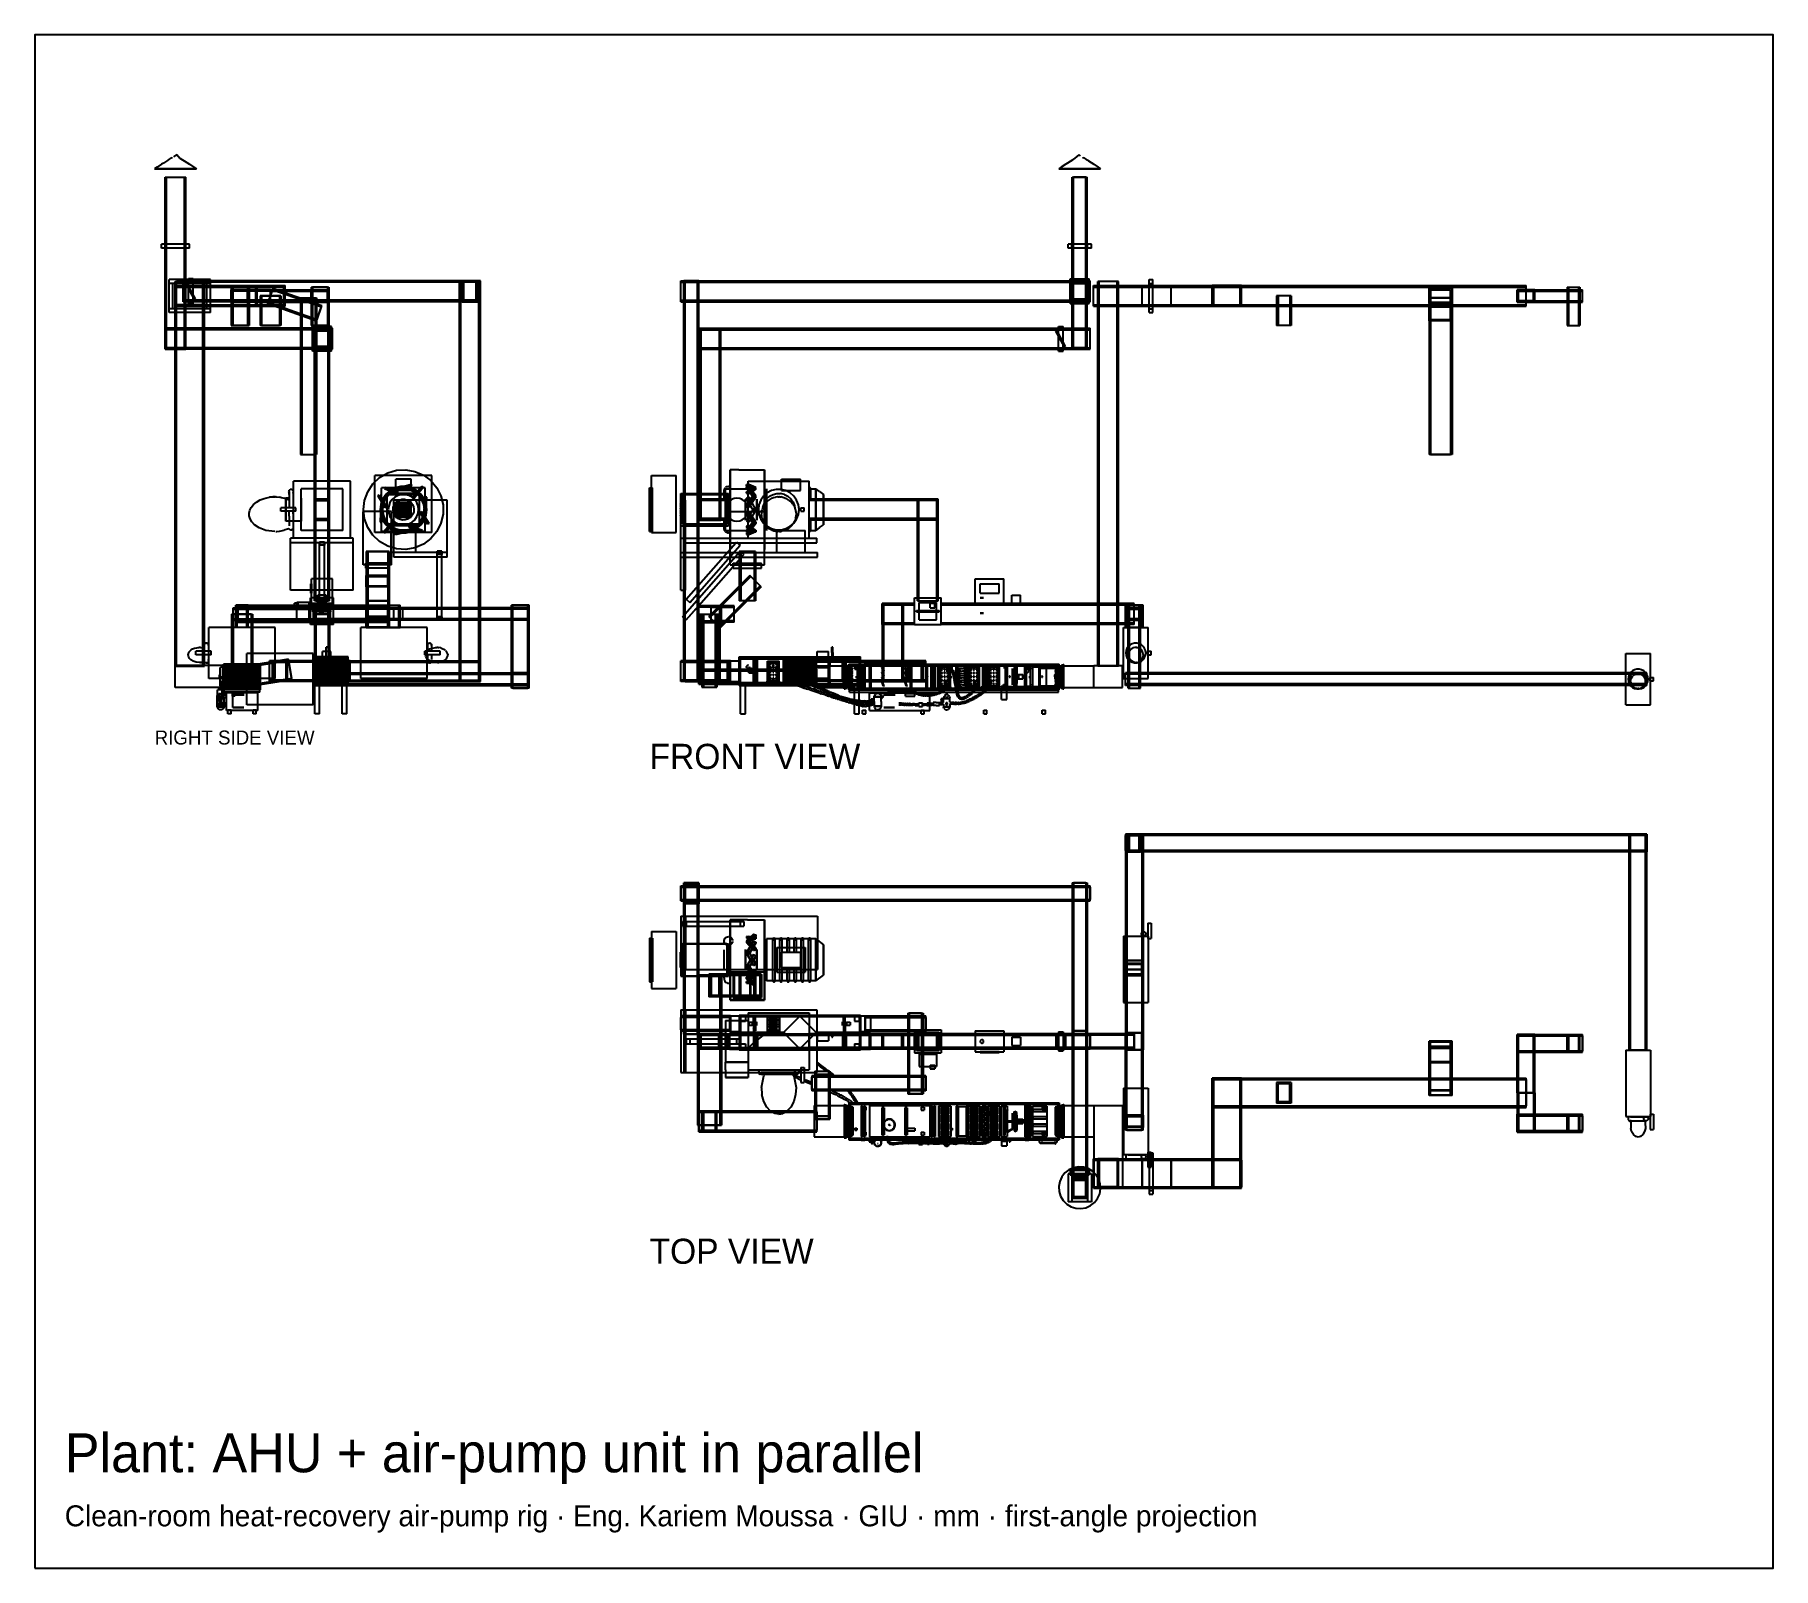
# Model space of a CAD drawing. Header units: millimetres. Extents: x -1175 to 655, y -895 to 720.
import ezdxf

# ---------------------------------------------------------------- set-up
doc = ezdxf.new("R2010")
doc.units = ezdxf.units.MM
for name, color, linetype in [('BORDER', 7, 'Continuous'), ('HIDDEN', 8, 'Continuous'), ('TEXT', 5, 'Continuous'), ('VISIBLE', 7, 'Continuous')]:
    doc.layers.add(name, color=color, linetype=linetype)

msp = doc.modelspace()

# ---------------------------------------------------------------- texts
at = {"layer": 'TEXT'}
for s, height, p in [('RIGHT SIDE VIEW', 14.721, (-1049.2, -27.4)), ('FRONT VIEW', 26.43, (-528, -53.1)), ('TOP VIEW', 26.43, (-528, -574.3)), ('Plant: AHU + air-pump unit in parallel', 41.035, (-1143.9, -793.9)), ('Clean-room heat-recovery air-pump rig · Eng. Kariem Moussa · GIU · mm · first-angle projection', 22.096, (-1143.9, -850.8))]:
    msp.add_text(s, height=height, dxfattribs=at).set_placement(p)

# ---------------------------------------------------------------- linework, layer by layer
at = {"layer": 'BORDER'}
msp.add_lwpolyline([(-1175.5, -894.9), (655.3, -894.9), (655.3, 720.1), (-1175.5, 720.1)], close=True, dxfattribs=at)
at = {"layer": 'HIDDEN'}
for points in [[(-1048.8, 579), (-1049.2, 579)], [(-1047.3, 579), (-1048.8, 579)], [(-1044.5, 579), (-1047.3, 579)], [(-1040.8, 579), (-1044.5, 579)], [(-1036.2, 579), (-1040.8, 579)], [(-1038.2, 570), (-1016.2, 570)], [(-1038.2, 389), (-1038.2, 570)], [(-1036.7, 389), (-1036.7, 570)], [(-1036.7, 389), (-1036.7, 570)], [(-1036.7, 570), (-1017.7, 570)], [(-1036.7, 570), (-1017.7, 570)], [(-1031.2, 579), (-1036.2, 579)], [(-1025.9, 579), (-1031.2, 579)], [(-1020.7, 579), (-1025.9, 579)], [(-1015.8, 579), (-1020.7, 579)], [(-1017.7, 389), (-1017.7, 570)], [(-1017.7, 389), (-1017.7, 570)], [(-1016.2, 389), (-1016.2, 570)], [(-1011.6, 579), (-1015.8, 579)], [(-1008.4, 579), (-1011.6, 579)], [(-1006.2, 579), (-1008.4, 579)], [(-1005.2, 579), (-1006.2, 579)], [(-1005.2, 579), (-1005.2, 579)], [(-97, 579), (-97, 579)], [(-96, 579), (-97, 579)], [(-93.8, 579), (-96, 579)], [(-90.6, 579), (-93.8, 579)], [(-86.4, 579), (-90.6, 579)], [(-81.5, 579), (-86.4, 579)], [(-83, 570), (-67, 570)], [(-83, 389), (-83, 570)], [(-76.3, 579), (-81.5, 579)], [(-81.5, 389), (-81.5, 570)], [(-81.5, 389), (-81.5, 570)], [(-68.5, 570), (-81.5, 570)], [(-68.5, 570), (-81.5, 570)], [(-71, 579), (-76.3, 579)], [(-66, 579), (-71, 579)], [(-68.5, 389), (-68.5, 570)], [(-68.5, 389), (-68.5, 570)], [(-67, 389), (-67, 570)], [(-61.4, 579), (-66, 579)], [(-57.7, 579), (-61.4, 579)], [(-54.9, 579), (-57.7, 579)], [(-53.4, 579), (-54.9, 579)], [(-53, 579), (-53.4, 579)], [(-1041.9, 495.5), (-1041.9, 499.5)], [(-1041.9, 495.5), (-1041.9, 499.5)], [(-1012.4, 499.5), (-1041.9, 499.5)], [(-1012.4, 499.5), (-1041.9, 499.5)], [(-1041.9, 495.5), (-1041.9, 499.5)], [(-1012.4, 499.5), (-1041.9, 499.5)], [(-1041.9, 495.5), (-1041.9, 499.5)], [(-1041.9, 495.5), (-1041.9, 499.5)], [(-1037.9, 499.5), (-1041.9, 499.5)], [(-1037.9, 499.5), (-1041.9, 499.5)], [(-1012.4, 495.5), (-1041.9, 495.5)], [(-1012.4, 495.5), (-1041.9, 495.5)], [(-1012.4, 495.5), (-1041.9, 495.5)], [(-1037.9, 495.5), (-1041.9, 495.5)], [(-1037.9, 495.5), (-1041.9, 495.5)], [(-1038.2, 495.5), (-1038.2, 499.5)], [(-1037.9, 495.5), (-1037.9, 499.5)], [(-1037.9, 495.5), (-1037.9, 499.5)], [(-1016.4, 495.5), (-1016.4, 499.5)], [(-1016.4, 495.5), (-1016.4, 499.5)], [(-1012.4, 499.5), (-1016.4, 499.5)], [(-1012.4, 499.5), (-1016.4, 499.5)], [(-1012.4, 495.5), (-1016.4, 495.5)], [(-1012.4, 495.5), (-1016.4, 495.5)], [(-1016.2, 495.5), (-1016.2, 499.5)], [(-1012.4, 495.5), (-1012.4, 499.5)], [(-1012.4, 495.5), (-1012.4, 499.5)], [(-1012.4, 495.5), (-1012.4, 499.5)], [(-1012.4, 495.5), (-1012.4, 499.5)], [(-1012.4, 495.5), (-1012.4, 499.5)], [(-87.3, 495.5), (-87.3, 499.5)], [(-83.3, 499.5), (-87.3, 499.5)], [(-83.3, 495.5), (-87.3, 495.5)], [(-83.3, 495.5), (-83.3, 499.5)], [(-83.3, 495.5), (-83.3, 499.5)], [(-66.7, 499.5), (-83.3, 499.5)], [(-83.3, 495.5), (-83.3, 499.5)], [(-83.3, 495.5), (-83.3, 499.5)], [(-66.7, 499.5), (-83.3, 499.5)], [(-66.7, 499.5), (-83.3, 499.5)], [(-66.7, 495.5), (-83.3, 495.5)], [(-66.7, 495.5), (-83.3, 495.5)], [(-66.7, 495.5), (-83.3, 495.5)], [(-83, 495.5), (-83, 499.5)], [(-67, 495.5), (-67, 499.5)], [(-66.7, 495.5), (-66.7, 499.5)], [(-62.7, 499.5), (-66.7, 499.5)], [(-66.7, 495.5), (-66.7, 499.5)], [(-66.7, 495.5), (-66.7, 499.5)], [(-66.7, 495.5), (-66.7, 499.5)], [(-62.7, 495.5), (-66.7, 495.5)], [(-62.7, 495.5), (-62.7, 499.5)], [(-990.3, 462.3), (-1034.1, 462.3)], [(-1034.1, 458.3), (-1034.1, 462.3)], [(-990.3, 458.3), (-1034.1, 458.3)], [(-1030.1, 458.3), (-1034.1, 458.3)], [(-1034.1, 431.6), (-1034.1, 458.3)], [(-1030.1, 431.6), (-1030.1, 458.3)], [(-1027.6, 460.4), (-996.8, 460.4)], [(-1027.6, 460.4), (-996.8, 460.4)], [(-1027.6, 55.1), (-1027.6, 460.4)], [(-1027.6, 458.3), (-1027.6, 460.4)], [(-1026.1, 55.1), (-1026.1, 460.4)], [(-1026.1, 55.1), (-1026.1, 460.4)], [(-998.3, 460.4), (-1026.1, 460.4)], [(-998.3, 460.4), (-1026.1, 460.4)], [(-990.3, 461), (-1019.2, 461)], [(-1019.2, 439), (-1019.2, 461)], [(-706.2, 461), (-1019.2, 461)], [(-1019.2, 439), (-1019.2, 461)], [(-706.2, 459.5), (-1019.2, 459.5)], [(-706.2, 459.5), (-1019.2, 459.5)], [(-1019.2, 440.5), (-1019.2, 459.5)], [(-1019.2, 440.5), (-1019.2, 459.5)], [(-1016.2, 389), (-1016.2, 462.3)], [(-1015.3, 458.6), (-1016.2, 458.1)], [(-1015.3, 458.6), (-1016.2, 458.1)], [(-1007.1, 441.4), (-1016.2, 458.1)], [(-1007.1, 441.4), (-1016.2, 458.1)], [(-1006.2, 441.9), (-1015.3, 458.6)], [(-1006.2, 441.9), (-1015.3, 458.6)], [(-1008.7, 463), (-1013.7, 463)], [(-1013.7, 437), (-1013.7, 463)], [(-1013.7, 437), (-1013.7, 462.3)], [(-1008.7, 437), (-1008.7, 463)], [(-1008.7, 437), (-1008.7, 462.3)], [(-998.3, 55.1), (-998.3, 460.4)], [(-998.3, 55.1), (-998.3, 460.4)], [(-996.8, 55.1), (-996.8, 460.4)], [(-996.8, 458.3), (-996.8, 460.4)], [(-990.3, 458.3), (-994.3, 458.3)], [(-994.3, 431.6), (-994.3, 458.3)], [(-990.3, 458.3), (-990.3, 462.3)], [(-990.3, 431.6), (-990.3, 458.3)], [(-728.2, 38.8), (-728.2, 461)], [(-706.2, 461), (-728.2, 461)], [(-728.2, 439), (-728.2, 461)], [(-706.2, 461), (-728.2, 461)], [(-726.7, 38.8), (-726.7, 461)], [(-726.7, 38.8), (-726.7, 461)], [(-707.7, 461), (-726.7, 461)], [(-707.7, 461), (-726.7, 461)], [(-725.2, 461), (-709.2, 461)], [(-725.2, 439), (-725.2, 461)], [(-723.7, 440.5), (-723.7, 459.5)], [(-710.7, 459.5), (-723.7, 459.5)], [(-710.7, 440.5), (-710.7, 459.5)], [(-709.2, 439), (-709.2, 461)], [(-707.7, 38.8), (-707.7, 461)], [(-707.7, 38.8), (-707.7, 461)], [(-706.2, 38.8), (-706.2, 461)], [(-706.2, 439), (-706.2, 461)], [(-706.2, 439), (-706.2, 461)], [(-706.2, 440.5), (-706.2, 459.5)], [(-706.2, 440.5), (-706.2, 459.5)], [(-495, 439), (-495, 461)], [(-495, 461), (-64, 461)], [(-495, 459.5), (-64, 459.5)], [(-495, 459.5), (-64, 459.5)], [(-495, 440.5), (-495, 459.5)], [(-495, 440.5), (-495, 459.5)], [(-476, 461), (-492, 461)], [(-492, 38.8), (-492, 461)], [(-490.5, 38.8), (-490.5, 461)], [(-490.5, 38.8), (-490.5, 461)], [(-490.5, 461), (-477.5, 461)], [(-490.5, 461), (-477.5, 461)], [(-477.5, 38.8), (-477.5, 461)], [(-477.5, 38.8), (-477.5, 461)], [(-476, 38.8), (-476, 461)], [(-85, 463), (-65, 463)], [(-85, 437), (-85, 463)], [(-85, 461), (-65, 461)], [(-83, 463), (-67, 463)], [(-83, 461), (-67, 461)], [(-83, 461), (-67, 461)], [(-83, 439), (-83, 461)], [(-83, 439), (-83, 461)], [(-83, 458.6), (-67, 458.6)], [(-83, 441.9), (-83, 458.6)], [(-83, 458.6), (-83, 458.1)], [(-83, 458.1), (-67, 458.1)], [(-83, 441.4), (-83, 458.1)], [(-81.5, 440.5), (-81.5, 459.5)], [(-68.5, 459.5), (-81.5, 459.5)], [(-81.5, 440.5), (-81.5, 459.5)], [(-68.5, 459.5), (-81.5, 459.5)], [(-68.5, 440.5), (-68.5, 459.5)], [(-68.5, 440.5), (-68.5, 459.5)], [(-67, 439), (-67, 461)], [(-67, 439), (-67, 461)], [(-67, 441.9), (-67, 458.6)], [(-67, 458.6), (-67, 458.1)], [(-67, 441.4), (-67, 458.1)], [(-65, 437), (-65, 463)], [(-64, 439), (-64, 461)], [(-64, 440.5), (-64, 459.5)], [(-64, 440.5), (-64, 459.5)], [(-55.9, 55.1), (-55.9, 460.4)], [(-34.1, 460.4), (-55.9, 460.4)], [(-54.4, 55.1), (-54.4, 460.4)], [(-54.4, 55.1), (-54.4, 460.4)], [(-35.6, 460.4), (-54.4, 460.4)], [(-35.6, 460.4), (-54.4, 460.4)], [(-35.6, 55.1), (-35.6, 460.4)], [(-35.6, 55.1), (-35.6, 460.4)], [(-34.1, 55.1), (-34.1, 460.4)], [(-2, 462.3), (2, 462.3)], [(-2, 458.3), (-2, 462.3)], [(-2, 458.3), (2, 458.3)], [(-2, 458.3), (2, 458.3)], [(-2, 431.6), (-2, 458.3)], [(-2, 458.3), (2, 458.3)], [(-2, 458.3), (2, 458.3)], [(-2, 431.6), (-2, 458.3)], [(-2, 431.6), (-2, 458.3)], [(2, 458.3), (2, 462.3)], [(2, 431.6), (2, 458.3)], [(2, 431.6), (2, 458.3)], [(2, 431.6), (2, 458.3)], [(-1027.6, 455.9), (-996.8, 455.9)], [(-1027.6, 455.9), (-996.8, 455.9)], [(-1027.6, 434.1), (-1027.6, 455.9)], [(-1027.6, 434.1), (-1027.6, 455.9)], [(-1027.6, 455.9), (-996.8, 455.9)], [(-1027.6, 434.1), (-1027.6, 455.9)], [(-1027.6, 434.1), (-1027.6, 455.9)], [(-1027.6, 455.9), (-911.8, 455.9)], [(-1027.6, 454.3), (-911.8, 454.3)], [(-1027.6, 454.3), (-911.8, 454.3)], [(-1027.6, 435.6), (-1027.6, 454.3)], [(-1027.6, 435.6), (-1027.6, 454.3)], [(-1026.1, 435.6), (-1026.1, 454.3)], [(-998.3, 454.3), (-1026.1, 454.3)], [(-1026.1, 435.6), (-1026.1, 454.3)], [(-998.3, 454.3), (-1026.1, 454.3)], [(-1026.1, 435.6), (-1026.1, 454.3)], [(-998.3, 454.3), (-1026.1, 454.3)], [(-706.2, 440.5), (-1019.2, 440.5)], [(-706.2, 440.5), (-1019.2, 440.5)], [(-1006.2, 441.9), (-1007.1, 441.4)], [(-1006.2, 441.9), (-1007.1, 441.4)], [(-998.3, 435.6), (-998.3, 454.3)], [(-998.3, 435.6), (-998.3, 454.3)], [(-998.3, 435.6), (-998.3, 454.3)], [(-996.8, 434.1), (-996.8, 455.9)], [(-996.8, 434.1), (-996.8, 455.9)], [(-996.8, 434.1), (-996.8, 455.9)], [(-996.8, 434.1), (-996.8, 455.9)], [(-994.3, 434.1), (-994.3, 455.9)], [(-990.3, 434.1), (-990.3, 455.9)], [(-968.5, 454.3), (-949.8, 454.3)], [(-968.5, 454.3), (-968.5, 414)], [(-949.8, 451.6), (-968.5, 451.6)], [(-968.5, 438.4), (-968.5, 451.6)], [(-927.2, 451.6), (-968.5, 451.6)], [(-968.5, 438.4), (-968.5, 451.6)], [(-968.5, 451.6), (-949.8, 451.6)], [(-968.5, 438.4), (-968.5, 451.6)], [(-927.2, 450.1), (-968.5, 450.1)], [(-927.2, 450.1), (-968.5, 450.1)], [(-968.5, 439.9), (-968.5, 450.1)], [(-968.5, 439.9), (-968.5, 450.1)], [(-927.2, 439.9), (-968.5, 439.9)], [(-927.2, 439.9), (-968.5, 439.9)], [(-967, 454.3), (-967, 414)], [(-967, 454.3), (-967, 414)], [(-951.3, 454.3), (-967, 454.3)], [(-951.3, 454.3), (-967, 454.3)], [(-967, 439.9), (-967, 450.1)], [(-951.3, 450.1), (-967, 450.1)], [(-951.3, 439.9), (-967, 439.9)], [(-951.3, 454.3), (-951.3, 414)], [(-951.3, 454.3), (-951.3, 414)], [(-951.3, 439.9), (-951.3, 450.1)], [(-949.8, 454.3), (-949.8, 414)], [(-949.8, 438.4), (-949.8, 451.6)], [(-942.6, 455.9), (-911.8, 455.9)], [(-942.6, 455.9), (-911.8, 455.9)], [(-942.6, 434.1), (-942.6, 455.9)], [(-942.6, 438.4), (-942.6, 451.6)], [(-941.1, 435.6), (-941.1, 454.3)], [(-913.3, 454.3), (-941.1, 454.3)], [(-941.1, 438.4), (-941.1, 451.6)], [(-938.2, 445), (-938.2, 414)], [(-916.2, 445), (-938.2, 445)], [(-938.2, 445), (-938.2, 438.4)], [(-916.2, 445), (-938.2, 445)], [(-936.7, 445), (-936.7, 414)], [(-936.7, 445), (-936.7, 414)], [(-936.7, 445), (-917.7, 445)], [(-936.7, 445), (-917.7, 445)], [(-930, 437), (-924.4, 453)], [(-929.5, 438.4), (-924.9, 451.6)], [(-929.5, 438.4), (-924.9, 451.6)], [(-929.5, 438.4), (-924.9, 451.6)], [(-927.2, 438.4), (-927.2, 451.6)], [(-927.2, 451.6), (-865.8, 451.6)], [(-927.2, 438.4), (-927.2, 451.6)], [(-927.2, 450.1), (-865.8, 450.1)], [(-927.2, 450.1), (-865.8, 450.1)], [(-927.2, 439.9), (-927.2, 450.1)], [(-927.2, 439.9), (-927.2, 450.1)], [(-927.2, 439.9), (-927.2, 450.1)], [(-927.2, 439.9), (-927.2, 450.1)], [(-927.2, 439.9), (-865.8, 439.9)], [(-927.2, 439.9), (-865.8, 439.9)], [(-924.9, 451.6), (-873.5, 433.6)], [(-924.9, 451.6), (-873.5, 433.6)], [(-924.4, 453), (-873, 435)], [(-920.2, 451.6), (-873, 435)], [(-917.7, 445), (-917.7, 414)], [(-917.7, 445), (-917.7, 414)], [(-916.2, 445), (-916.2, 414)], [(-916.2, 445), (-916.2, 432.1)], [(-913.3, 435.6), (-913.3, 454.3)], [(-913.3, 438.4), (-913.3, 451.6)], [(-911.8, 434.1), (-911.8, 455.9)], [(-911.8, 434.1), (-911.8, 455.9)], [(-911.8, 434.1), (-911.8, 455.9)], [(-911.8, 435.6), (-911.8, 454.3)], [(-911.8, 435.6), (-911.8, 454.3)], [(-911.8, 438.4), (-911.8, 451.6)], [(-895.7, 443.1), (-878.7, 443.1)], [(-895.7, 443.1), (-895.7, 278)], [(-895.7, 443.1), (-878.7, 443.1)], [(-895.7, 443.1), (-895.7, 438.4)], [(-894.2, 443.1), (-894.2, 278)], [(-894.2, 443.1), (-894.2, 278)], [(-894.2, 443.1), (-880.2, 443.1)], [(-894.2, 443.1), (-880.2, 443.1)], [(-884.5, 454.3), (-865.8, 454.3)], [(-884.5, 454.3), (-884.5, 414)], [(-884.5, 451.6), (-865.8, 451.6)], [(-884.5, 451.6), (-865.8, 451.6)], [(-884.5, 438.4), (-884.5, 451.6)], [(-883, 454.3), (-883, 414)], [(-883, 454.3), (-883, 414)], [(-867.3, 454.3), (-883, 454.3)], [(-867.3, 454.3), (-883, 454.3)], [(-883, 439.9), (-883, 450.1)], [(-867.3, 450.1), (-883, 450.1)], [(-867.3, 439.9), (-883, 439.9)], [(-880.2, 443.1), (-880.2, 278)], [(-880.2, 443.1), (-880.2, 278)], [(-878.7, 443.1), (-878.7, 278)], [(-878.7, 443.1), (-878.7, 414)], [(-867.3, 454.3), (-867.3, 414)], [(-867.3, 454.3), (-867.3, 414)], [(-867.3, 439.9), (-867.3, 450.1)], [(-865.8, 454.3), (-865.8, 414)], [(-865.8, 438.4), (-865.8, 451.6)], [(-865.8, 438.4), (-865.8, 451.6)], [(-865.8, 438.4), (-865.8, 451.6)], [(-865.8, 439.9), (-865.8, 450.1)], [(-865.8, 439.9), (-865.8, 450.1)], [(-710.7, 440.5), (-723.7, 440.5)], [(-495, 440.5), (-64, 440.5)], [(-495, 440.5), (-64, 440.5)], [(-83, 441.9), (-67, 441.9)], [(-83, 441.9), (-83, 441.4)], [(-83, 441.4), (-67, 441.4)], [(-68.5, 440.5), (-81.5, 440.5)], [(-68.5, 440.5), (-81.5, 440.5)], [(-67, 441.9), (-67, 441.4)], [(-60.4, 434.1), (-60.4, 455.9)], [(-60.4, 455.9), (21.4, 455.9)], [(-60.4, 454.3), (21.4, 454.3)], [(-60.4, 454.3), (21.4, 454.3)], [(-60.4, 435.6), (-60.4, 454.3)], [(-60.4, 435.6), (-60.4, 454.3)], [(-9.4, 434.1), (-9.4, 455.9)], [(-9.4, 455.9), (95.4, 455.9)], [(-9.4, 454.3), (95.4, 454.3)], [(-9.4, 454.3), (95.4, 454.3)], [(-9.4, 435.6), (-9.4, 454.3)], [(-9.4, 435.6), (-9.4, 454.3)], [(-2, 455.9), (2, 455.9)], [(-2, 455.9), (2, 455.9)], [(21.4, 434.1), (21.4, 455.9)], [(21.4, 435.6), (21.4, 454.3)], [(21.4, 435.6), (21.4, 454.3)], [(64.6, 434.1), (64.6, 455.9)], [(95.4, 455.9), (64.6, 455.9)], [(64.6, 434.1), (64.6, 455.9)], [(64.6, 455.9), (395, 455.9)], [(64.6, 434.1), (64.6, 455.9)], [(64.6, 455.9), (95.4, 455.9)], [(64.6, 454.3), (395, 454.3)], [(64.6, 454.3), (395, 454.3)], [(64.6, 435.6), (64.6, 454.3)], [(64.6, 435.6), (64.6, 454.3)], [(66.1, 454.3), (93.9, 454.3)], [(66.1, 435.6), (66.1, 454.3)], [(93.9, 435.6), (93.9, 454.3)], [(95.4, 434.1), (95.4, 455.9)], [(95.4, 434.1), (95.4, 455.9)], [(95.4, 435.6), (95.4, 454.3)], [(95.4, 435.6), (95.4, 454.3)], [(147.8, 445), (132.2, 445)], [(132.2, 445), (132.2, 434.1)], [(147.8, 445), (132.2, 445)], [(132.2, 445), (132.2, 414)], [(133.8, 445), (133.8, 414)], [(133.8, 445), (133.8, 414)], [(146.2, 445), (133.8, 445)], [(146.2, 445), (133.8, 445)], [(146.2, 445), (146.2, 414)], [(146.2, 445), (146.2, 414)], [(147.8, 445), (147.8, 434.1)], [(147.8, 445), (147.8, 414)], [(292.9, 437), (292.9, 453)], [(292.9, 453), (292.9, 435)], [(317.1, 453), (292.9, 453)], [(292.9, 443.1), (292.9, 278)], [(317.1, 443.1), (292.9, 443.1)], [(292.9, 443.1), (292.9, 434.1)], [(317.1, 443.1), (292.9, 443.1)], [(294.4, 451.6), (294.4, 433.6)], [(294.4, 451.6), (315.6, 451.6)], [(294.4, 438.4), (294.4, 451.6)], [(294.4, 443.1), (294.4, 278)], [(294.4, 443.1), (294.4, 278)], [(294.4, 443.1), (315.6, 443.1)], [(294.4, 443.1), (315.6, 443.1)], [(315.6, 451.6), (315.6, 433.6)], [(315.6, 438.4), (315.6, 451.6)], [(315.6, 443.1), (315.6, 278)], [(315.6, 443.1), (315.6, 278)], [(317.1, 437), (317.1, 453)], [(317.1, 453), (317.1, 435)], [(317.1, 443.1), (317.1, 278)], [(317.1, 443.1), (317.1, 434.1)], [(385.6, 438.4), (385.6, 451.6)], [(404.4, 451.6), (385.6, 451.6)], [(385.6, 438.4), (385.6, 451.6)], [(404.4, 451.6), (385.6, 451.6)], [(385.6, 438.4), (385.6, 451.6)], [(385.6, 451.6), (454.3, 451.6)], [(385.6, 438.4), (385.6, 451.6)], [(385.6, 451.6), (454.3, 451.6)], [(385.6, 451.6), (404.4, 451.6)], [(385.6, 438.4), (385.6, 451.6)], [(385.6, 438.4), (385.6, 451.6)], [(385.6, 451.6), (454.3, 451.6)], [(385.6, 450.1), (454.3, 450.1)], [(385.6, 450.1), (454.3, 450.1)], [(385.6, 439.9), (385.6, 450.1)], [(385.6, 439.9), (385.6, 450.1)], [(385.6, 450.1), (454.3, 450.1)], [(385.6, 450.1), (454.3, 450.1)], [(385.6, 439.9), (385.6, 450.1)], [(385.6, 439.9), (385.6, 450.1)], [(385.6, 439.9), (454.3, 439.9)], [(385.6, 439.9), (454.3, 439.9)], [(385.6, 439.9), (454.3, 439.9)], [(385.6, 439.9), (454.3, 439.9)], [(387.1, 450.1), (402.9, 450.1)], [(387.1, 439.9), (387.1, 450.1)], [(387.1, 450.1), (402.9, 450.1)], [(387.1, 439.9), (387.1, 450.1)], [(387.1, 439.9), (387.1, 450.1)], [(402.9, 450.1), (387.1, 450.1)], [(387.1, 439.9), (402.9, 439.9)], [(387.1, 439.9), (402.9, 439.9)], [(402.9, 439.9), (387.1, 439.9)], [(395, 434.1), (395, 455.9)], [(395, 435.6), (395, 454.3)], [(395, 435.6), (395, 454.3)], [(395, 438.4), (395, 451.6)], [(402.9, 439.9), (402.9, 450.1)], [(402.9, 439.9), (402.9, 450.1)], [(402.9, 439.9), (402.9, 450.1)], [(404.4, 438.4), (404.4, 451.6)], [(404.4, 438.4), (404.4, 451.6)], [(404.4, 438.4), (404.4, 451.6)], [(438.4, 454.3), (451.6, 454.3)], [(438.4, 454.3), (438.4, 414)], [(438.4, 454.3), (451.6, 454.3)], [(438.4, 454.3), (438.4, 414)], [(438.4, 454.3), (451.6, 454.3)], [(438.4, 454.3), (438.4, 414)], [(439.9, 454.3), (439.9, 414)], [(439.9, 454.3), (439.9, 414)], [(439.9, 454.3), (450.1, 454.3)], [(439.9, 454.3), (450.1, 454.3)], [(439.9, 454.3), (439.9, 414)], [(439.9, 454.3), (439.9, 414)], [(439.9, 454.3), (450.1, 454.3)], [(439.9, 454.3), (450.1, 454.3)], [(450.1, 454.3), (450.1, 414)], [(450.1, 454.3), (450.1, 414)], [(450.1, 454.3), (450.1, 414)], [(450.1, 454.3), (450.1, 414)], [(451.6, 454.3), (451.6, 414)], [(451.6, 454.3), (451.6, 414)], [(451.6, 454.3), (451.6, 414)], [(454.3, 438.4), (454.3, 451.6)], [(454.3, 438.4), (454.3, 451.6)], [(454.3, 438.4), (454.3, 451.6)], [(454.3, 439.9), (454.3, 450.1)], [(454.3, 439.9), (454.3, 450.1)], [(454.3, 439.9), (454.3, 450.1)], [(454.3, 439.9), (454.3, 450.1)], [(-990.3, 431.6), (-1034.1, 431.6)], [(-1034.1, 427.7), (-1034.1, 431.6)], [(-1030.1, 431.6), (-1034.1, 431.6)], [(-990.3, 427.7), (-1034.1, 427.7)], [(-1027.6, 435.6), (-911.8, 435.6)], [(-1027.6, 435.6), (-911.8, 435.6)], [(-1027.6, 434.1), (-996.8, 434.1)], [(-1027.6, 434.1), (-996.8, 434.1)], [(-1027.6, 434.1), (-996.8, 434.1)], [(-1027.6, 434.1), (-911.8, 434.1)], [(-1027.6, 427.7), (-1027.6, 431.6)], [(-998.3, 435.6), (-1026.1, 435.6)], [(-998.3, 435.6), (-1026.1, 435.6)], [(-998.3, 435.6), (-1026.1, 435.6)], [(-865.8, 439), (-1019.2, 439)], [(-706.2, 439), (-1019.2, 439)], [(-1008.7, 437), (-1013.7, 437)], [(-1008.7, 437), (-1013.7, 437)], [(-996.8, 427.7), (-996.8, 431.6)], [(-990.3, 431.6), (-994.3, 431.6)], [(-990.3, 427.7), (-990.3, 431.6)], [(-949.8, 438.4), (-968.5, 438.4)], [(-927.2, 438.4), (-968.5, 438.4)], [(-968.5, 438.4), (-949.8, 438.4)], [(-968.5, 434.1), (-949.8, 434.1)], [(-942.6, 434.1), (-911.8, 434.1)], [(-942.6, 434.1), (-911.8, 434.1)], [(-913.3, 435.6), (-941.1, 435.6)], [(-938.2, 435.6), (-938.2, 434.1)], [(-930, 437), (-878.6, 419)], [(-929.5, 438.4), (-878.1, 420.4)], [(-929.5, 438.4), (-878.1, 420.4)], [(-927.2, 438.4), (-865.8, 438.4)], [(-926.3, 435.6), (-922, 434.1)], [(-884.5, 438.4), (-865.8, 438.4)], [(-884.5, 438.4), (-865.8, 438.4)], [(-878.6, 419), (-873, 435)], [(-878.6, 419), (-873, 435)], [(-878.1, 420.4), (-873.5, 433.6)], [(-878.1, 420.4), (-873.5, 433.6)], [(-725.2, 439), (-709.2, 439)], [(-495, 439), (-64, 439)], [(-492, 439), (-476, 439)], [(-85, 439), (-65, 439)], [(-85, 437), (-65, 437)], [(-83, 439), (-67, 439)], [(-83, 439), (-67, 439)], [(-83, 437), (-67, 437)], [(-60.4, 435.6), (21.4, 435.6)], [(-60.4, 435.6), (21.4, 435.6)], [(-60.4, 434.1), (21.4, 434.1)], [(-9.4, 435.6), (95.4, 435.6)], [(-9.4, 435.6), (95.4, 435.6)], [(-9.4, 434.1), (95.4, 434.1)], [(-2, 434.1), (2, 434.1)], [(-2, 434.1), (2, 434.1)], [(-2, 431.6), (2, 431.6)], [(-2, 427.7), (-2, 431.6)], [(-2, 431.6), (2, 431.6)], [(-2, 431.6), (2, 431.6)], [(-2, 431.6), (2, 431.6)], [(-2, 427.7), (2, 427.7)], [(2, 427.7), (2, 431.6)], [(64.6, 435.6), (395, 435.6)], [(64.6, 435.6), (395, 435.6)], [(95.4, 434.1), (64.6, 434.1)], [(64.6, 434.1), (395, 434.1)], [(64.6, 434.1), (95.4, 434.1)], [(66.1, 435.6), (93.9, 435.6)], [(292.9, 437), (292.9, 434.1)], [(317.1, 437), (292.9, 437)], [(292.9, 419), (292.9, 435)], [(317.1, 435), (292.9, 435)], [(292.9, 425), (292.9, 419)], [(294.4, 438.4), (294.4, 420.4)], [(294.4, 438.4), (315.6, 438.4)], [(294.4, 433.6), (315.6, 433.6)], [(294.4, 420.4), (294.4, 433.6)], [(315.6, 438.4), (315.6, 420.4)], [(315.6, 420.4), (315.6, 433.6)], [(317.1, 437), (317.1, 434.1)], [(317.1, 419), (317.1, 435)], [(317.1, 425), (317.1, 419)], [(404.4, 438.4), (385.6, 438.4)], [(404.4, 438.4), (385.6, 438.4)], [(385.6, 438.4), (454.3, 438.4)], [(385.6, 438.4), (454.3, 438.4)], [(385.6, 438.4), (404.4, 438.4)], [(385.6, 438.4), (454.3, 438.4)], [(-862, 411), (-1038.2, 411)], [(-1038.2, 389), (-1038.2, 411)], [(-862, 409.5), (-1038.2, 409.5)], [(-862, 409.5), (-1038.2, 409.5)], [(-1038.2, 390.5), (-1038.2, 409.5)], [(-1038.2, 390.5), (-1038.2, 409.5)], [(-996.8, 411), (-1027.6, 411)], [(-968.5, 414), (-949.8, 414)], [(-951.3, 414), (-967, 414)], [(-951.3, 414), (-967, 414)], [(-916.2, 414), (-938.2, 414)], [(-936.7, 414), (-917.7, 414)], [(-936.7, 414), (-917.7, 414)], [(-878.7, 411), (-895.7, 411)], [(-884.5, 421), (-878.6, 419)], [(-884.5, 414), (-865.8, 414)], [(-867.3, 414), (-883, 414)], [(-867.3, 414), (-883, 414)], [(-878.7, 413), (-883, 413)], [(-883, 387), (-883, 413)], [(-863, 413), (-883, 413)], [(-883, 387), (-883, 413)], [(-881, 278), (-881, 411)], [(-865, 411), (-881, 411)], [(-865, 411), (-881, 411)], [(-881, 209), (-881, 411)], [(-881, 411), (-865, 411)], [(-881, 411), (-878.7, 411)], [(-881, 389), (-881, 411)], [(-881, 389), (-881, 411)], [(-881, 408.1), (-881, 408.6)], [(-865, 408.6), (-881, 408.6)], [(-881, 391.9), (-881, 408.6)], [(-865, 408.1), (-881, 408.1)], [(-881, 391.4), (-881, 408.1)], [(-879.5, 209), (-879.5, 411)], [(-879.5, 209), (-879.5, 411)], [(-879.5, 411), (-866.5, 411)], [(-879.5, 411), (-866.5, 411)], [(-879.5, 390.5), (-879.5, 409.5)], [(-866.5, 409.5), (-879.5, 409.5)], [(-879.5, 390.5), (-879.5, 409.5)], [(-878.7, 409.5), (-879.5, 409.5)], [(-866.5, 209), (-866.5, 411)], [(-866.5, 209), (-866.5, 411)], [(-866.5, 390.5), (-866.5, 409.5)], [(-865, 387), (-865, 411)], [(-865, 209), (-865, 411)], [(-865, 389), (-865, 411)], [(-865, 408.1), (-865, 408.6)], [(-865, 391.9), (-865, 408.6)], [(-865, 391.4), (-865, 408.1)], [(-863, 387), (-863, 413)], [(-863, 389), (-863, 411)], [(-862, 389), (-862, 411)], [(-862, 390.5), (-862, 409.5)], [(-862, 390.5), (-862, 409.5)], [(-475, 411), (-453, 411)], [(-475, 209), (-475, 411)], [(-475, 389), (-475, 411)], [(-475, 411), (-64, 411)], [(-475, 409.5), (-64, 409.5)], [(-475, 409.5), (-64, 409.5)], [(-475, 390.5), (-475, 409.5)], [(-475, 390.5), (-475, 409.5)], [(-473.5, 209), (-473.5, 411)], [(-473.5, 209), (-473.5, 411)], [(-473.5, 411), (-454.5, 411)], [(-473.5, 411), (-454.5, 411)], [(-454.5, 209), (-454.5, 411)], [(-454.5, 209), (-454.5, 411)], [(-453, 209), (-453, 411)], [(-100, 408.1), (-99.1, 408.6)], [(-90.9, 391.4), (-100, 408.1)], [(-90, 391.9), (-99.1, 408.6)], [(-97.5, 413), (-92.5, 413)], [(-97.5, 387), (-97.5, 413)], [(-97.5, 411), (-92.5, 411)], [(-92.5, 396.5), (-97.5, 405.6)], [(-92.5, 394.4), (-97.5, 403.5)], [(-92.5, 387), (-92.5, 413)], [(-83, 411), (-67, 411)], [(-83, 411), (-67, 411)], [(-83, 389), (-83, 411)], [(-81.5, 390.5), (-81.5, 409.5)], [(-68.5, 409.5), (-81.5, 409.5)], [(-68.5, 390.5), (-68.5, 409.5)], [(-67, 389), (-67, 411)], [(-64, 389), (-64, 411)], [(-64, 390.5), (-64, 409.5)], [(-64, 390.5), (-64, 409.5)], [(147.8, 414), (132.2, 414)], [(146.2, 414), (133.8, 414)], [(146.2, 414), (133.8, 414)], [(317.1, 419), (292.9, 419)], [(294.4, 420.4), (315.6, 420.4)], [(438.4, 414), (451.6, 414)], [(438.4, 414), (451.6, 414)], [(438.4, 414), (451.6, 414)], [(439.9, 414), (450.1, 414)], [(439.9, 414), (450.1, 414)], [(439.9, 414), (450.1, 414)], [(439.9, 414), (450.1, 414)], [(-862, 390.5), (-1038.2, 390.5)], [(-862, 390.5), (-1038.2, 390.5)], [(-862, 389), (-1038.2, 389)], [(-1038.2, 389), (-1016.2, 389)], [(-1036.7, 389), (-1017.7, 389)], [(-1036.7, 389), (-1017.7, 389)], [(-996.8, 389), (-1027.6, 389)], [(-1027.6, 389), (-1016.2, 389)], [(-878.7, 389), (-895.7, 389)], [(-878.7, 387), (-883, 387)], [(-863, 387), (-883, 387)], [(-881, 391.4), (-881, 391.9)], [(-865, 391.9), (-881, 391.9)], [(-865, 391.4), (-881, 391.4)], [(-881, 389), (-878.7, 389)], [(-881, 389), (-865, 389)], [(-866.5, 390.5), (-879.5, 390.5)], [(-878.7, 390.5), (-879.5, 390.5)], [(-865, 391.4), (-865, 391.9)], [(-475, 390.5), (-64, 390.5)], [(-475, 390.5), (-64, 390.5)], [(-475, 389), (-64, 389)], [(-97.5, 389), (-92.5, 389)], [(-97.5, 387), (-92.5, 387)], [(-90.9, 391.4), (-90, 391.9)], [(-83, 389), (-67, 389)], [(-83, 389), (-67, 389)], [(-68.5, 390.5), (-81.5, 390.5)], [(-68.5, 389), (-81.5, 389)], [(-68.5, 389), (-81.5, 389)], [(-895.7, 278), (-878.7, 278)], [(-894.2, 278), (-880.2, 278)], [(-894.2, 278), (-880.2, 278)], [(317.1, 278), (292.9, 278)], [(294.4, 278), (315.6, 278)], [(294.4, 278), (315.6, 278)], [(-812.3, 253.7), (-803.8, 258.6)], [(-803.8, 258.6), (-794.5, 261.4)], [(-794.5, 261.4), (-784.8, 261.9)], [(-784.8, 261.9), (-775.2, 260.2)], [(-775.2, 260.2), (-766.2, 256.4)], [(-766.2, 256.4), (-758.4, 250.5)], [(-443, 262), (-443, 261.9)], [(-443, 261.9), (-443, 260.2)], [(-443, 260.2), (-443, 256.4)], [(-443, 256.4), (-443, 250.5)], [(-407, 262), (-407, 261.9)], [(-407, 261.9), (-407, 260.2)], [(-407, 260.2), (-407, 256.4)], [(-407, 256.4), (-407, 250.5)], [(-843, 250), (-903, 250)], [(-903, 190), (-903, 250)], [(-851, 242), (-895, 242)], [(-895, 198), (-895, 242)], [(-851, 242), (-895, 242)], [(-895, 198), (-895, 242)], [(-881, 209), (-881, 250)], [(-865, 209), (-865, 250)], [(-851, 198), (-851, 242)], [(-851, 198), (-851, 242)], [(-843, 190), (-843, 250)], [(-828.1, 229.7), (-824.7, 238.8)], [(-824.7, 238.8), (-819.4, 247)], [(-819.4, 247), (-812.3, 253.7)], [(-757.2, 256), (-817.2, 256)], [(-817.2, 196), (-817.2, 256)], [(-817.2, 196), (-817.2, 249)], [(-764.2, 243), (-810.2, 243)], [(-810.2, 197), (-810.2, 243)], [(-764.2, 243), (-810.2, 243)], [(-810.2, 197), (-810.2, 243)], [(-765.7, 256), (-808.3, 256)], [(-807.2, 242.1), (-806.5, 243.8)], [(-807.2, 242.1), (-805.8, 241.6)], [(-807.2, 242.1), (-794.9, 237.3)], [(-806.5, 243.8), (-805.2, 243.3)], [(-806.5, 243.8), (-794.3, 238.9)], [(-805.8, 241.6), (-805.2, 243.3)], [(-805.8, 241.6), (-793.6, 236.7)], [(-801.1, 240.2), (-805.5, 236.2)], [(-805.2, 243.3), (-792.9, 238.4)], [(-800.4, 239.1), (-804.6, 235.4)], [(-800.4, 239.1), (-804.6, 235.4)], [(-800.4, 239.1), (-804.6, 235.4)], [(-800.4, 239.1), (-804.6, 235.4)], [(-800.4, 239.1), (-804.6, 235.4)], [(-803.7, 234.6), (-799.7, 238.1)], [(-795.9, 242.9), (-801.1, 240.2)], [(-795.4, 241.7), (-800.4, 239.1)], [(-795.4, 241.7), (-800.4, 239.1)], [(-795.4, 241.7), (-800.4, 239.1)], [(-795.4, 241.7), (-800.4, 239.1)], [(-795.4, 241.7), (-800.4, 239.1)], [(-799.7, 238.1), (-795, 240.6)], [(-790.2, 244.3), (-795.9, 242.9)], [(-790, 243), (-795.4, 241.7)], [(-790, 243), (-795.4, 241.7)], [(-790, 243), (-795.4, 241.7)], [(-790, 243), (-795.4, 241.7)], [(-790, 243), (-795.4, 241.7)], [(-779.2, 252), (-795.2, 252)], [(-795.2, 240), (-795.2, 252)], [(-795.2, 240), (-795.2, 241.7)], [(-779.2, 240), (-795.2, 240)], [(-779.2, 240), (-795.2, 240)], [(-795, 240.6), (-789.9, 241.8)], [(-794.9, 237.3), (-794.3, 238.9)], [(-794.3, 238.9), (-792.9, 238.4)], [(-793.6, 236.7), (-792.9, 238.4)], [(-793, 243), (-780.2, 246.3)], [(-793, 243), (-791.6, 243.4)], [(-792.5, 241.3), (-793, 243)], [(-792.5, 241.3), (-779.8, 244.5)], [(-792.5, 241.3), (-791.1, 241.6)], [(-791.6, 243.4), (-778.8, 246.6)], [(-791.1, 241.6), (-791.6, 243.4)], [(-791.1, 241.6), (-778.4, 244.9)], [(-784.2, 244.3), (-790.2, 244.3)], [(-784.4, 243), (-790, 243)], [(-784.4, 243), (-790, 243)], [(-784.4, 243), (-790, 243)], [(-784.4, 243), (-790, 243)], [(-784.4, 243), (-790, 243)], [(-789.9, 241.8), (-784.5, 241.8)], [(-784.5, 241.8), (-779.4, 240.6)], [(-779, 241.7), (-784.4, 243)], [(-779, 241.7), (-784.4, 243)], [(-779, 241.7), (-784.4, 243)], [(-779, 241.7), (-784.4, 243)], [(-779, 241.7), (-784.4, 243)], [(-778.5, 242.9), (-784.2, 244.3)], [(-780.2, 246.3), (-778.8, 246.6)], [(-779.8, 244.5), (-780.2, 246.3)], [(-779.8, 244.5), (-778.4, 244.9)], [(-779.4, 240.6), (-774.7, 238.1)], [(-779.2, 240), (-779.2, 252)], [(-779.2, 240), (-779.2, 241.7)], [(-774, 239.1), (-779, 241.7)], [(-774, 239.1), (-779, 241.7)], [(-774, 239.1), (-779, 241.7)], [(-774, 239.1), (-779, 241.7)], [(-774, 239.1), (-779, 241.7)], [(-778.4, 244.9), (-778.8, 246.6)], [(-773.3, 240.2), (-778.5, 242.9)], [(-777.2, 233.4), (-768.8, 243.6)], [(-776.3, 234.5), (-767.9, 244.7)], [(-775.9, 232.3), (-767.5, 242.4)], [(-774.9, 233.4), (-766.5, 243.5)], [(-774.7, 238.1), (-770.7, 234.6)], [(-769.8, 235.4), (-774, 239.1)], [(-769.8, 235.4), (-774, 239.1)], [(-769.8, 235.4), (-774, 239.1)], [(-769.8, 235.4), (-774, 239.1)], [(-769.8, 235.4), (-774, 239.1)], [(-768.9, 236.2), (-773.3, 240.2)], [(-768.8, 243.6), (-767.9, 244.7)], [(-767.5, 242.4), (-768.8, 243.6)], [(-766.5, 243.5), (-767.9, 244.7)], [(-767.5, 242.4), (-766.5, 243.5)], [(-764.2, 197), (-764.2, 243)], [(-764.2, 197), (-764.2, 243)], [(-758.4, 250.5), (-752.1, 243.1)], [(-757.2, 196), (-757.2, 256)], [(-757.2, 196), (-757.2, 249.1)], [(-752.1, 243.1), (-747.7, 234.4)], [(-528, 243), (-525, 243)], [(-528, 197), (-528, 243)], [(-526, 256), (-500, 256)], [(-526, 196), (-526, 256)], [(-526, 243), (-525, 243)], [(-525, 197), (-525, 243)], [(-525, 197), (-525, 243)], [(-500, 196), (-500, 256)], [(-448, 242), (-424, 242)], [(-448, 198), (-448, 242)], [(-443, 250.5), (-443, 243.1)], [(-443, 243.1), (-443, 234.4)], [(-443, 238.8), (-443, 242)], [(-443, 229.7), (-443, 238.8)], [(-425.9, 246.3), (-423.3, 246.6)], [(-425.9, 244.5), (-425.9, 246.3)], [(-418.7, 243), (-425.9, 246.3)], [(-425.9, 244.5), (-423.3, 244.9)], [(-425.9, 243.6), (-423.3, 244.7)], [(-418.7, 241.3), (-425.9, 244.5)], [(-418.7, 243.8), (-425.9, 238.9)], [(-425.9, 242.4), (-425.9, 243.6)], [(-418.7, 233.4), (-425.9, 243.6)], [(-425.9, 242.4), (-423.3, 243.5)], [(-418.7, 232.3), (-425.9, 242.4)], [(-418.7, 242.1), (-425.9, 237.3)], [(-425.9, 238.9), (-423.3, 238.4)], [(-425.9, 237.3), (-425.9, 238.9)], [(-424, 250), (-360, 250)], [(-424, 190), (-424, 250)], [(-424, 198), (-424, 242)], [(-424, 198), (-424, 242)], [(-423.3, 244.9), (-423.3, 246.6)], [(-416.1, 243.4), (-423.3, 246.6)], [(-416.1, 241.6), (-423.3, 244.9)], [(-423.3, 243.5), (-423.3, 244.7)], [(-416.1, 234.5), (-423.3, 244.7)], [(-416.1, 233.4), (-423.3, 243.5)], [(-416.1, 243.3), (-423.3, 238.4)], [(-416.1, 241.6), (-423.3, 236.7)], [(-423.3, 236.7), (-423.3, 238.4)], [(-418.7, 243.8), (-416.1, 243.3)], [(-418.7, 242.1), (-418.7, 243.8)], [(-418.7, 243), (-416.1, 243.4)], [(-418.7, 241.3), (-418.7, 243)], [(-418.7, 242.1), (-416.1, 241.6)], [(-418.7, 241.3), (-416.1, 241.6)], [(-416.1, 241.6), (-416.1, 243.4)], [(-416.1, 241.6), (-416.1, 243.3)], [(-407, 250.5), (-407, 243.1)], [(-407, 247), (-407, 250)], [(-407, 238.8), (-407, 247)], [(-407, 243.1), (-407, 234.4)], [(-407, 229.7), (-407, 238.8)], [(-405, 242), (-405, 241.8)], [(-405, 241.8), (-405, 242)], [(-405, 241.8), (-405, 240.6)], [(-405, 240.6), (-405, 241.8)], [(-405, 240.6), (-405, 238.1)], [(-405, 238.1), (-405, 240.6)], [(-405, 238.1), (-405, 234.6)], [(-405, 234.6), (-405, 238.1)], [(-389, 252), (-369, 252)], [(-389, 240), (-389, 252)], [(-389, 240), (-389, 250)], [(-389, 240), (-369, 240)], [(-389, 240), (-369, 240)], [(-369, 240), (-369, 252)], [(-369, 240), (-369, 250)], [(-360, 190), (-360, 250)], [(-353, 242), (-353, 241.8)], [(-353, 241.8), (-353, 242)], [(-353, 241.8), (-353, 240.6)], [(-353, 240.6), (-353, 241.8)], [(-353, 240.6), (-353, 238.1)], [(-353, 238.1), (-353, 240.6)], [(-353, 238.1), (-353, 234.6)], [(-353, 234.6), (-353, 238.1)], [(-928.3, 233.1), (-922.8, 233.4)], [(-900.5, 221.8), (-916.5, 221.8)], [(-916.5, 218.2), (-916.5, 221.8)], [(-911, 232), (-911, 231.7)], [(-911, 231.7), (-911, 230.6)], [(-911, 230.6), (-911, 231.6)], [(-911, 230.6), (-911, 229)], [(-911, 229), (-911, 230.6)], [(-911, 229), (-911, 226.8)], [(-911, 226.8), (-911, 229)], [(-911, 226.8), (-911, 224.3)], [(-911, 224.3), (-911, 226.8)], [(-911, 224.3), (-911, 221.4)], [(-911, 221.4), (-911, 224.3)], [(-911, 221.4), (-911, 218.6)], [(-911, 218.6), (-911, 221.4)], [(-900.5, 221.8), (-903, 221.8)], [(-900.5, 218.2), (-900.5, 221.8)], [(-900.5, 218.2), (-900.5, 221.8)], [(-895, 232), (-895, 231.7)], [(-895, 231.7), (-895, 232)], [(-895, 231.7), (-895, 230.6)], [(-895, 230.6), (-895, 231.7)], [(-895, 230.6), (-895, 229)], [(-895, 229), (-895, 230.6)], [(-895, 229), (-895, 226.8)], [(-895, 226.8), (-895, 229)], [(-895, 226.8), (-895, 224.3)], [(-895, 224.3), (-895, 226.8)], [(-895, 224.3), (-895, 221.4)], [(-895, 221.4), (-895, 224.3)], [(-895, 221.4), (-895, 218.6)], [(-895, 218.6), (-895, 221.4)], [(-865, 231), (-881, 231)], [(-881, 124), (-881, 231)], [(-881, 209), (-881, 231)], [(-865, 231), (-881, 231)], [(-881, 209), (-881, 231)], [(-865, 231), (-881, 231)], [(-881, 209), (-881, 231)], [(-865, 231), (-881, 231)], [(-879.5, 124), (-879.5, 231)], [(-879.5, 124), (-879.5, 231)], [(-879.5, 231), (-866.5, 231)], [(-879.5, 231), (-866.5, 231)], [(-879.5, 229.5), (-866.5, 229.5)], [(-879.5, 210.5), (-879.5, 229.5)], [(-879.5, 229.5), (-866.5, 229.5)], [(-879.5, 210.5), (-879.5, 229.5)], [(-879.5, 229.5), (-866.5, 229.5)], [(-879.5, 210.5), (-879.5, 229.5)], [(-866.5, 124), (-866.5, 231)], [(-866.5, 124), (-866.5, 231)], [(-866.5, 210.5), (-866.5, 229.5)], [(-866.5, 210.5), (-866.5, 229.5)], [(-866.5, 210.5), (-866.5, 229.5)], [(-865, 124), (-865, 231)], [(-865, 209), (-865, 231)], [(-865, 209), (-865, 231)], [(-865, 209), (-865, 231)], [(-829.2, 220), (-828.1, 229.7)], [(-828.1, 210.3), (-829.2, 220)], [(-814.2, 234.5), (-812.7, 235.5)], [(-814.2, 234.5), (-813.4, 233.3)], [(-814.2, 234.5), (-807.1, 223.4)], [(-813.4, 233.3), (-811.9, 234.3)], [(-813.4, 233.3), (-806.4, 222.2)], [(-812.7, 235.5), (-811.9, 234.3)], [(-812.7, 235.5), (-805.6, 224.4)], [(-811.9, 234.3), (-804.8, 223.2)], [(-811, 219.9), (-811.8, 206.8)], [(-811, 225.9), (-811.7, 220)], [(-810.9, 221.4), (-811.7, 208.2)], [(-811.7, 220), (-811, 214.1)], [(-808.9, 231.4), (-811, 225.9)], [(-810.9, 221.4), (-811, 219.9)], [(-811, 219.9), (-809.2, 219.8)], [(-810.9, 221.4), (-809.1, 221.3)], [(-809.7, 225.6), (-810.4, 220)], [(-809.7, 225.6), (-810.4, 220)], [(-809.7, 225.6), (-810.4, 220)], [(-809.7, 225.6), (-810.4, 220)], [(-809.7, 225.6), (-810.4, 220)], [(-810.4, 220), (-809.7, 214.4)], [(-810.4, 220), (-809.7, 214.4)], [(-810.4, 220), (-809.7, 214.4)], [(-810.4, 220), (-809.7, 214.4)], [(-810.4, 220), (-809.7, 214.4)], [(-809.2, 219.8), (-810, 206.7)], [(-809.1, 221.3), (-809.9, 208.1)], [(-807.7, 230.8), (-809.7, 225.6)], [(-807.7, 230.8), (-809.7, 225.6)], [(-807.7, 230.8), (-809.7, 225.6)], [(-807.7, 230.8), (-809.7, 225.6)], [(-807.7, 230.8), (-809.7, 225.6)], [(-809.2, 220), (-808.6, 225.3)], [(-809.1, 221.3), (-809.2, 219.8)], [(-808.6, 214.7), (-809.2, 220)], [(-805.5, 236.2), (-808.9, 231.4)], [(-808.6, 225.3), (-806.7, 230.2)], [(-804.6, 235.4), (-807.7, 230.8)], [(-804.6, 235.4), (-807.7, 230.8)], [(-804.6, 235.4), (-807.7, 230.8)], [(-804.6, 235.4), (-807.7, 230.8)], [(-804.6, 235.4), (-807.7, 230.8)], [(-807.1, 223.4), (-805.6, 224.4)], [(-807.1, 223.4), (-806.4, 222.2)], [(-806.7, 230.2), (-803.7, 234.6)], [(-806.4, 222.2), (-804.8, 223.2)], [(-805.6, 224.4), (-804.8, 223.2)], [(-770.2, 237), (-804.2, 237)], [(-804.2, 203), (-804.2, 237)], [(-770.2, 237), (-804.2, 237)], [(-804.2, 203), (-804.2, 237)], [(-770.2, 235.5), (-804.2, 235.5)], [(-770.2, 235.5), (-804.2, 235.5)], [(-804.2, 204.5), (-804.2, 235.5)], [(-804.2, 204.5), (-804.2, 235.5)], [(-798.2, 219.6), (-798, 222.3)], [(-798.2, 219.6), (-798, 222.3)], [(-798, 222.3), (-797.1, 224.8)], [(-798, 222.3), (-797.1, 224.8)], [(-746.7, 230), (-797.2, 230)], [(-797.2, 170), (-797.2, 230)], [(-741.2, 230), (-797.2, 230)], [(-797.2, 170), (-797.2, 230)], [(-797.1, 224.8), (-795.7, 227)], [(-797.1, 224.8), (-795.7, 227)], [(-795.7, 227), (-793.7, 228.8)], [(-795.7, 227), (-793.7, 228.8)], [(-795.4, 228), (-778.9, 228)], [(-795.4, 228), (-778.9, 228)], [(-795.4, 212), (-795.4, 228)], [(-795.4, 212), (-795.4, 228)], [(-795.2, 226), (-795.2, 227.4)], [(-779.2, 227.4), (-795.2, 227.4)], [(-795.2, 226.1), (-795.2, 227.4)], [(-795.2, 224.7), (-795.2, 226.1)], [(-779.2, 226.1), (-795.2, 226.1)], [(-779.2, 226), (-795.2, 226)], [(-795.2, 224.7), (-795.2, 226)], [(-795.2, 223.6), (-795.2, 225)], [(-779.2, 225), (-795.2, 225)], [(-795.2, 223.7), (-795.2, 225)], [(-779.2, 224.7), (-795.2, 224.7)], [(-795.2, 222.2), (-795.2, 223.7)], [(-779.2, 223.7), (-795.2, 223.7)], [(-779.2, 223.6), (-795.2, 223.6)], [(-795.2, 222.2), (-795.2, 223.6)], [(-795.2, 221.1), (-795.2, 222.6)], [(-779.2, 222.6), (-795.2, 222.6)], [(-795.2, 221.3), (-795.2, 222.6)], [(-779.2, 222.2), (-795.2, 222.2)], [(-795.2, 219.8), (-795.2, 221.3)], [(-779.2, 221.3), (-795.2, 221.3)], [(-779.2, 221.1), (-795.2, 221.1)], [(-795.2, 219.8), (-795.2, 221.1)], [(-795.2, 218.7), (-795.2, 220.2)], [(-779.2, 220.2), (-795.2, 220.2)], [(-795.2, 218.9), (-795.2, 220.2)], [(-779.2, 219.8), (-795.2, 219.8)], [(-794.9, 237.3), (-793.6, 236.7)], [(-793.7, 228.8), (-791.4, 230.1)], [(-793.7, 228.8), (-791.4, 230.1)], [(-791.4, 230.1), (-788.9, 230.9)], [(-791.4, 230.1), (-788.9, 230.9)], [(-788.9, 230.9), (-786.2, 231)], [(-788.9, 230.9), (-786.2, 231)], [(-786.2, 231), (-783.6, 230.4)], [(-786.2, 231), (-783.6, 230.4)], [(-783.6, 230.4), (-781.3, 229.3)], [(-783.6, 230.4), (-781.3, 229.3)], [(-781.3, 229.3), (-779.2, 227.6)], [(-781.3, 229.3), (-779.2, 227.6)], [(-779.2, 227.6), (-777.6, 225.4)], [(-779.2, 227.6), (-777.6, 225.4)], [(-779.2, 226), (-779.2, 227.4)], [(-779.2, 226.1), (-779.2, 227.4)], [(-779.2, 224.7), (-779.2, 226.1)], [(-779.2, 224.7), (-779.2, 226)], [(-779.2, 223.6), (-779.2, 225)], [(-779.2, 223.7), (-779.2, 225)], [(-779.2, 222.2), (-779.2, 223.7)], [(-779.2, 222.2), (-779.2, 223.6)], [(-779.2, 221.1), (-779.2, 222.6)], [(-779.2, 221.3), (-779.2, 222.6)], [(-779.2, 219.8), (-779.2, 221.3)], [(-779.2, 219.8), (-779.2, 221.1)], [(-779.2, 218.7), (-779.2, 220.2)], [(-779.2, 218.9), (-779.2, 220.2)], [(-778.9, 212), (-778.9, 228)], [(-778.9, 212), (-778.9, 228)], [(-777.6, 225.4), (-776.6, 223)], [(-777.6, 225.4), (-776.6, 223)], [(-777.2, 233.4), (-776.3, 234.5)], [(-775.9, 232.3), (-777.2, 233.4)], [(-776.6, 223), (-776.2, 220.4)], [(-776.6, 223), (-776.2, 220.4)], [(-776.2, 220.4), (-776.4, 217.7)], [(-776.2, 220.4), (-776.4, 217.7)], [(-774.9, 233.4), (-776.3, 234.5)], [(-775.9, 232.3), (-774.9, 233.4)], [(-770.7, 234.6), (-767.7, 230.2)], [(-770.2, 203), (-770.2, 237)], [(-770.2, 203), (-770.2, 237)], [(-770.2, 204.5), (-770.2, 235.5)], [(-770.2, 204.5), (-770.2, 235.5)], [(-766.7, 230.8), (-769.8, 235.4)], [(-766.7, 230.8), (-769.8, 235.4)], [(-766.7, 230.8), (-769.8, 235.4)], [(-766.7, 230.8), (-769.8, 235.4)], [(-766.7, 230.8), (-769.8, 235.4)], [(-765.5, 231.4), (-768.9, 236.2)], [(-767.7, 230.2), (-765.8, 225.3)], [(-764.7, 225.6), (-766.7, 230.8)], [(-764.7, 225.6), (-766.7, 230.8)], [(-764.7, 225.6), (-766.7, 230.8)], [(-764.7, 225.6), (-766.7, 230.8)], [(-764.7, 225.6), (-766.7, 230.8)], [(-765.8, 225.3), (-765.2, 220)], [(-765.2, 220), (-765.8, 214.7)], [(-763.4, 225.9), (-765.5, 231.4)], [(-765.3, 218.7), (-764.5, 231.9)], [(-765.3, 218.7), (-765.2, 220.2)], [(-765.2, 220.2), (-764.4, 233.3)], [(-763.4, 220.1), (-765.2, 220.2)], [(-764, 220), (-764.7, 225.6)], [(-764, 220), (-764.7, 225.6)], [(-764, 220), (-764.7, 225.6)], [(-764, 220), (-764.7, 225.6)], [(-764, 220), (-764.7, 225.6)], [(-764.7, 214.4), (-764, 220)], [(-764.7, 214.4), (-764, 220)], [(-764.7, 214.4), (-764, 220)], [(-764.7, 214.4), (-764, 220)], [(-764.7, 214.4), (-764, 220)], [(-764.5, 231.9), (-764.4, 233.3)], [(-762.7, 231.8), (-764.5, 231.9)], [(-762.6, 233.2), (-764.4, 233.3)], [(-763.5, 218.6), (-762.7, 231.8)], [(-763.5, 218.6), (-763.4, 220.1)], [(-763.4, 220.1), (-762.6, 233.2)], [(-762.7, 220), (-763.4, 225.9)], [(-763.4, 214.1), (-762.7, 220)], [(-762.7, 231.8), (-762.6, 233.2)], [(-747.7, 234.4), (-745.5, 224.9)], [(-745.5, 224.9), (-745.5, 215.1)], [(-741.2, 170), (-741.2, 230)], [(-495.9, 226), (-494.3, 227.4)], [(-494.7, 224.7), (-495.9, 226)], [(-495.9, 223.6), (-494.3, 225)], [(-494.7, 222.2), (-495.9, 223.6)], [(-495.9, 221.1), (-494.3, 222.6)], [(-494.7, 219.8), (-495.9, 221.1)], [(-495.9, 218.7), (-494.3, 220.2)], [(-495, 237), (-445, 237)], [(-495, 203), (-495, 237)], [(-495, 230), (-493.5, 230)], [(-495, 230), (-490, 230)], [(-495, 170), (-495, 230)], [(-495, 203), (-495, 230)], [(-495, 226.8), (-494.3, 227.4)], [(-495, 224.4), (-494.3, 225)], [(-494.7, 224.7), (-495, 225)], [(-495, 221.9), (-494.3, 222.6)], [(-494.7, 222.2), (-495, 222.5)], [(-495, 219.5), (-494.3, 220.2)], [(-494.7, 219.8), (-495, 220.1)], [(-494.7, 224.7), (-493.1, 226.1)], [(-494.7, 224.7), (-493.1, 226.1)], [(-494.7, 222.2), (-493.1, 223.7)], [(-494.7, 222.2), (-493.1, 223.7)], [(-494.7, 219.8), (-493.1, 221.3)], [(-494.7, 219.8), (-493.1, 221.3)], [(-493.1, 226.1), (-494.3, 227.4)], [(-493.1, 226.1), (-494.3, 227.4)], [(-493.1, 223.7), (-494.3, 225)], [(-493.1, 223.7), (-494.3, 225)], [(-493.1, 221.3), (-494.3, 222.6)], [(-493.1, 221.3), (-494.3, 222.6)], [(-493.1, 218.9), (-494.3, 220.2)], [(-493.1, 218.9), (-494.3, 220.2)], [(-493.5, 204.5), (-493.5, 235.5)], [(-446.5, 235.5), (-493.5, 235.5)], [(-493.1, 212), (-493.1, 228)], [(-493.1, 228), (-492.6, 228)], [(-493.1, 212), (-493.1, 228)], [(-493.1, 228), (-492.6, 228)], [(-492.6, 212), (-492.6, 228)], [(-492.6, 212), (-492.6, 228)], [(-492, 235.5), (-492, 237)], [(-492, 135), (-492, 230)], [(-490, 170), (-490, 230)], [(-476, 235.5), (-476, 237)], [(-475, 237), (-453, 237)], [(-453, 235.5), (-475, 235.5)], [(-448, 231), (-475, 231)], [(-475, 209), (-475, 231)], [(-448, 229.5), (-475, 229.5)], [(-448, 229.5), (-475, 229.5)], [(-475, 210.5), (-475, 229.5)], [(-475, 210.5), (-475, 229.5)], [(-446.5, 235.5), (-448.3, 235.5)], [(-448, 237), (-445, 237)], [(-448, 209), (-448, 231)], [(-448, 209), (-448, 231)], [(-448, 210.5), (-448, 229.5)], [(-448, 210.5), (-448, 229.5)], [(-447.2, 224.3), (-447.9, 221.4)], [(-447.9, 221.4), (-447.9, 218.6)], [(-445.9, 226.8), (-447.2, 224.3)], [(-446.5, 204.5), (-446.5, 235.5)], [(-446.5, 204.5), (-446.5, 235.5)], [(-444, 229), (-445.9, 226.8)], [(-445, 203), (-445, 237)], [(-445, 203), (-445, 237)], [(-441.6, 230.6), (-444, 229)], [(-443, 234.4), (-443, 224.9)], [(-443, 220), (-443, 229.7)], [(-443, 224.9), (-443, 215.1)], [(-443, 210.3), (-443, 220)], [(-438.9, 231.7), (-441.6, 230.6)], [(-436, 232), (-438.9, 231.7)], [(-433.1, 231.7), (-436, 232)], [(-430.4, 230.6), (-433.1, 231.7)], [(-428, 229), (-430.4, 230.6)], [(-426.1, 226.8), (-428, 229)], [(-427, 231), (-427, 230.4)], [(-427, 231), (-427, 231)], [(-427, 230.9), (-427, 231)], [(-427, 230.1), (-427, 230.9)], [(-427, 230.4), (-427, 229.3)], [(-427, 228.8), (-427, 230.1)], [(-427, 229.3), (-427, 227.6)], [(-427, 227), (-427, 228.8)], [(-427, 227.6), (-427, 225.4)], [(-427, 224.8), (-427, 227)], [(-427, 225.4), (-427, 223)], [(-427, 222.3), (-427, 224.8)], [(-427, 223), (-427, 220.4)], [(-427, 219.6), (-427, 222.3)], [(-427, 220.4), (-427, 217.7)], [(-424.8, 224.3), (-426.1, 226.8)], [(-425.9, 237.3), (-423.3, 236.7)], [(-418.7, 235.5), (-425.9, 224.4)], [(-418.7, 234.5), (-425.9, 223.4)], [(-425.9, 231.9), (-423.3, 233.3)], [(-425.9, 231.8), (-423.3, 233.2)], [(-425.9, 231.8), (-425.9, 231.9)], [(-418.7, 218.7), (-425.9, 231.9)], [(-418.7, 218.6), (-425.9, 231.8)], [(-425.9, 224.4), (-423.3, 223.2)], [(-425.9, 223.4), (-425.9, 224.4)], [(-425.9, 223.4), (-423.3, 222.2)], [(-418.7, 221.4), (-425.9, 208.2)], [(-418.7, 221.3), (-425.9, 208.1)], [(-424.1, 221.4), (-424.8, 224.3)], [(-424.1, 218.6), (-424.1, 221.4)], [(-416.1, 234.3), (-423.3, 223.2)], [(-423.3, 233.2), (-423.3, 233.3)], [(-416.1, 220.2), (-423.3, 233.3)], [(-416.1, 233.3), (-423.3, 222.2)], [(-416.1, 220.1), (-423.3, 233.2)], [(-423.3, 222.2), (-423.3, 223.2)], [(-416.1, 219.9), (-423.3, 206.8)], [(-416.1, 219.8), (-423.3, 206.7)], [(-418.7, 235.5), (-416.1, 234.3)], [(-418.7, 234.5), (-418.7, 235.5)], [(-418.7, 233.4), (-416.1, 234.5)], [(-418.7, 234.5), (-416.1, 233.3)], [(-418.7, 232.3), (-416.1, 233.4)], [(-418.7, 232.3), (-418.7, 233.4)], [(-418.7, 221.4), (-416.1, 219.9)], [(-418.7, 221.4), (-418.7, 221.3)], [(-418.7, 221.3), (-416.1, 219.8)], [(-418.7, 218.7), (-416.1, 220.2)], [(-418.7, 218.6), (-416.1, 220.1)], [(-416.1, 233.4), (-416.1, 234.5)], [(-416.1, 233.3), (-416.1, 234.3)], [(-416.1, 220.1), (-416.1, 220.2)], [(-416.1, 219.9), (-416.1, 219.8)], [(-415, 231), (-415, 230.4)], [(-415, 231), (-415, 231)], [(-415, 230.9), (-415, 231)], [(-415, 230.1), (-415, 230.9)], [(-415, 230.4), (-415, 229.3)], [(-415, 228.8), (-415, 230.1)], [(-415, 229.3), (-415, 227.6)], [(-415, 227), (-415, 228.8)], [(-415, 227.6), (-415, 225.4)], [(-415, 224.8), (-415, 227)], [(-415, 225.4), (-415, 223)], [(-415, 222.3), (-415, 224.8)], [(-415, 223), (-415, 220.4)], [(-415, 219.6), (-415, 222.3)], [(-415, 220.4), (-415, 217.7)], [(-407, 234.4), (-407, 224.9)], [(-407, 220), (-407, 229.7)], [(-407, 224.9), (-407, 215.1)], [(-407, 210.3), (-407, 220)], [(-405, 234.6), (-405, 230.2)], [(-405, 230.2), (-405, 234.6)], [(-405, 230.2), (-405, 225.3)], [(-405, 225.3), (-405, 230.2)], [(-405, 225.3), (-405, 220)], [(-405, 220), (-405, 225.3)], [(-405, 214.7), (-405, 220)], [(-405, 220), (-405, 214.7)], [(-368.6, 221.8), (-365.1, 221.8)], [(-368.6, 218.2), (-368.6, 221.8)], [(-365.1, 218.2), (-365.1, 221.8)], [(-360, 209), (-360, 231)], [(-224, 231), (-360, 231)], [(-360, 209), (-360, 231)], [(-224, 229.5), (-360, 229.5)], [(-224, 229.5), (-360, 229.5)], [(-360, 210.5), (-360, 229.5)], [(-360, 210.5), (-360, 229.5)], [(-353, 234.6), (-353, 230.2)], [(-353, 230.2), (-353, 234.6)], [(-353, 230.2), (-353, 231)], [(-353, 231), (-353, 230.2)], [(-353, 230.2), (-353, 225.3)], [(-353, 225.3), (-353, 230.2)], [(-353, 230.2), (-353, 225.3)], [(-353, 225.3), (-353, 230.2)], [(-353, 225.3), (-353, 220)], [(-353, 220), (-353, 225.3)], [(-353, 225.3), (-353, 220)], [(-353, 220), (-353, 225.3)], [(-353, 214.7), (-353, 220)], [(-353, 220), (-353, 214.7)], [(-353, 214.7), (-353, 220)], [(-353, 220), (-353, 214.7)], [(-345, 235.9), (-345, 236)], [(-345, 235), (-345, 235.9)], [(-345, 233.2), (-345, 235)], [(-345, 230.6), (-345, 233.2)], [(-345, 231), (-345, 230.6)], [(-345, 230.6), (-345, 227.4)], [(-345, 227.4), (-345, 230.6)], [(-345, 227.4), (-345, 223.8)], [(-345, 223.8), (-345, 227.4)], [(-345, 223.8), (-345, 220)], [(-345, 220), (-345, 223.8)], [(-345, 216.2), (-345, 220)], [(-345, 220), (-345, 216.2)], [(-246, 231), (-224, 231)], [(-246, 124), (-246, 231)], [(-244.5, 124), (-244.5, 231)], [(-244.5, 124), (-244.5, 231)], [(-244.5, 231), (-225.5, 231)], [(-244.5, 231), (-225.5, 231)], [(-225.5, 124), (-225.5, 231)], [(-225.5, 124), (-225.5, 231)], [(-224, 124), (-224, 231)], [(-224, 209), (-224, 231)], [(-224, 210.5), (-224, 229.5)], [(-224, 210.5), (-224, 229.5)], [(-900.5, 218.2), (-916.5, 218.2)], [(-911, 218.6), (-911, 215.7)], [(-911, 215.7), (-911, 218.6)], [(-911, 215.7), (-911, 213.2)], [(-911, 213.2), (-911, 215.7)], [(-911, 213.2), (-911, 211)], [(-911, 211), (-911, 213.2)], [(-911, 211), (-911, 209.4)], [(-911, 209.4), (-911, 211)], [(-911, 209.4), (-911, 208.3)], [(-911, 208.3), (-911, 209.4)], [(-911, 208.3), (-911, 208)], [(-911, 208), (-911, 208.3)], [(-895, 208), (-911, 208)], [(-900.5, 218.2), (-903, 218.2)], [(-895, 218.6), (-895, 215.7)], [(-895, 215.7), (-895, 218.6)], [(-895, 215.7), (-895, 213.2)], [(-895, 213.2), (-895, 215.7)], [(-895, 213.2), (-895, 211)], [(-895, 211), (-895, 213.2)], [(-895, 211), (-895, 209.4)], [(-895, 209.4), (-895, 211)], [(-895, 209.4), (-895, 208.3)], [(-895, 208.3), (-895, 209.4)], [(-895, 208.3), (-895, 208)], [(-895, 208), (-895, 208.3)], [(-865, 209), (-881, 209)], [(-865, 209), (-881, 209)], [(-865, 209), (-881, 209)], [(-865, 209), (-881, 209)], [(-865, 209), (-881, 209)], [(-879.5, 210.5), (-866.5, 210.5)], [(-879.5, 210.5), (-866.5, 210.5)], [(-879.5, 210.5), (-866.5, 210.5)], [(-879.5, 209), (-866.5, 209)], [(-879.5, 209), (-866.5, 209)], [(-799.7, 218), (-829.7, 218)], [(-829.7, 162), (-829.7, 218)], [(-824.7, 201.2), (-828.1, 210.3)], [(-811.7, 208.2), (-811.8, 206.8)], [(-811.8, 206.8), (-810, 206.7)], [(-811.7, 208.2), (-809.9, 208.1)], [(-811, 214.1), (-808.9, 208.6)], [(-799.7, 218), (-810.2, 218)], [(-809.9, 208.1), (-810, 206.7)], [(-809.7, 214.4), (-807.7, 209.2)], [(-809.7, 214.4), (-807.7, 209.2)], [(-809.7, 214.4), (-807.7, 209.2)], [(-809.7, 214.4), (-807.7, 209.2)], [(-809.7, 214.4), (-807.7, 209.2)], [(-808.9, 208.6), (-805.5, 203.8)], [(-806.7, 209.8), (-808.6, 214.7)], [(-799.5, 206.6), (-807.9, 196.5)], [(-807.7, 209.2), (-804.6, 204.6)], [(-807.7, 209.2), (-804.6, 204.6)], [(-807.7, 209.2), (-804.6, 204.6)], [(-807.7, 209.2), (-804.6, 204.6)], [(-807.7, 209.2), (-804.6, 204.6)], [(-798.5, 207.7), (-806.9, 197.6)], [(-803.7, 205.4), (-806.7, 209.8)], [(-798.1, 205.5), (-806.5, 195.3)], [(-797.2, 206.6), (-805.6, 196.4)], [(-805.5, 203.8), (-801.1, 199.8)], [(-804.6, 204.6), (-800.4, 200.9)], [(-804.6, 204.6), (-800.4, 200.9)], [(-804.6, 204.6), (-800.4, 200.9)], [(-804.6, 204.6), (-800.4, 200.9)], [(-804.6, 204.6), (-800.4, 200.9)], [(-770.2, 204.5), (-804.2, 204.5)], [(-770.2, 204.5), (-804.2, 204.5)], [(-770.2, 203), (-804.2, 203)], [(-770.2, 203), (-804.2, 203)], [(-799.7, 201.9), (-803.7, 205.4)], [(-799.7, 200.6), (-799.7, 218)], [(-799.7, 162), (-799.7, 218)], [(-795, 199.4), (-799.7, 201.9)], [(-798.5, 207.7), (-799.5, 206.6)], [(-799.5, 206.6), (-798.1, 205.5)], [(-798.5, 207.7), (-797.2, 206.6)], [(-797.8, 217), (-798.2, 219.6)], [(-797.8, 217), (-798.2, 219.6)], [(-797.2, 206.6), (-798.1, 205.5)], [(-796.8, 214.6), (-797.8, 217)], [(-796.8, 214.6), (-797.8, 217)], [(-795.2, 212.4), (-796.8, 214.6)], [(-795.2, 212.4), (-796.8, 214.6)], [(-795.4, 212), (-778.9, 212)], [(-795.4, 212), (-778.9, 212)], [(-795.2, 217.4), (-795.2, 218.9)], [(-779.2, 218.9), (-795.2, 218.9)], [(-779.2, 218.7), (-795.2, 218.7)], [(-795.2, 217.4), (-795.2, 218.7)], [(-795.2, 216.3), (-795.2, 217.8)], [(-779.2, 217.8), (-795.2, 217.8)], [(-795.2, 216.4), (-795.2, 217.8)], [(-779.2, 217.4), (-795.2, 217.4)], [(-795.2, 215), (-795.2, 216.4)], [(-779.2, 216.4), (-795.2, 216.4)], [(-779.2, 216.3), (-795.2, 216.3)], [(-795.2, 215), (-795.2, 216.3)], [(-795.2, 213.9), (-795.2, 215.3)], [(-779.2, 215.3), (-795.2, 215.3)], [(-795.2, 214), (-795.2, 215.3)], [(-779.2, 215), (-795.2, 215)], [(-795.2, 212.6), (-795.2, 214)], [(-779.2, 214), (-795.2, 214)], [(-779.2, 213.9), (-795.2, 213.9)], [(-795.2, 212.6), (-795.2, 213.9)], [(-779.2, 212.6), (-795.2, 212.6)], [(-793.1, 210.7), (-795.2, 212.4)], [(-793.1, 210.7), (-795.2, 212.4)], [(-790.8, 209.6), (-793.1, 210.7)], [(-790.8, 209.6), (-793.1, 210.7)], [(-788.2, 209), (-790.8, 209.6)], [(-788.2, 209), (-790.8, 209.6)], [(-785.5, 209.1), (-788.2, 209)], [(-785.5, 209.1), (-788.2, 209)], [(-783, 209.9), (-785.5, 209.1)], [(-783, 209.9), (-785.5, 209.1)], [(-780.7, 211.2), (-783, 209.9)], [(-780.7, 211.2), (-783, 209.9)], [(-780.8, 203.3), (-781.5, 201.6)], [(-780.1, 201.1), (-781.5, 201.6)], [(-769.2, 196.7), (-781.5, 201.6)], [(-779.5, 202.7), (-780.8, 203.3)], [(-768.6, 198.4), (-780.8, 203.3)], [(-778.7, 213), (-780.7, 211.2)], [(-778.7, 213), (-780.7, 211.2)], [(-779.5, 202.7), (-780.1, 201.1)], [(-767.2, 197.9), (-779.5, 202.7)], [(-774.7, 201.9), (-779.4, 199.4)], [(-779.2, 217.4), (-779.2, 218.9)], [(-779.2, 217.4), (-779.2, 218.7)], [(-779.2, 216.3), (-779.2, 217.8)], [(-779.2, 216.4), (-779.2, 217.8)], [(-779.2, 215), (-779.2, 216.4)], [(-779.2, 215), (-779.2, 216.3)], [(-779.2, 213.9), (-779.2, 215.3)], [(-779.2, 214), (-779.2, 215.3)], [(-779.2, 212.6), (-779.2, 214)], [(-779.2, 212.6), (-779.2, 213.9)], [(-777.3, 215.2), (-778.7, 213)], [(-777.3, 215.2), (-778.7, 213)], [(-776.4, 217.7), (-777.3, 215.2)], [(-776.4, 217.7), (-777.3, 215.2)], [(-770.7, 205.4), (-774.7, 201.9)], [(-774, 200.9), (-769.8, 204.6)], [(-774, 200.9), (-769.8, 204.6)], [(-774, 200.9), (-769.8, 204.6)], [(-774, 200.9), (-769.8, 204.6)], [(-774, 200.9), (-769.8, 204.6)], [(-773.3, 199.8), (-768.9, 203.8)], [(-767.7, 209.8), (-770.7, 205.4)], [(-769.8, 204.6), (-766.7, 209.2)], [(-769.8, 204.6), (-766.7, 209.2)], [(-769.8, 204.6), (-766.7, 209.2)], [(-769.8, 204.6), (-766.7, 209.2)], [(-769.8, 204.6), (-766.7, 209.2)], [(-768, 217.8), (-769.6, 216.8)], [(-768.8, 215.6), (-769.6, 216.8)], [(-762.5, 205.7), (-769.6, 216.8)], [(-768.9, 203.8), (-765.5, 208.6)], [(-767.3, 216.6), (-768.8, 215.6)], [(-761.7, 204.5), (-768.8, 215.6)], [(-767.3, 216.6), (-768, 217.8)], [(-761, 206.7), (-768, 217.8)], [(-765.8, 214.7), (-767.7, 209.8)], [(-760.2, 205.5), (-767.3, 216.6)], [(-766.7, 209.2), (-764.7, 214.4)], [(-766.7, 209.2), (-764.7, 214.4)], [(-766.7, 209.2), (-764.7, 214.4)], [(-766.7, 209.2), (-764.7, 214.4)], [(-766.7, 209.2), (-764.7, 214.4)], [(-765.5, 208.6), (-763.4, 214.1)], [(-763.5, 218.6), (-765.3, 218.7)], [(-761, 206.7), (-762.5, 205.7)], [(-761.7, 204.5), (-762.5, 205.7)], [(-760.2, 205.5), (-761.7, 204.5)], [(-760.2, 205.5), (-761, 206.7)], [(-747.7, 205.6), (-752.1, 196.9)], [(-745.5, 215.1), (-747.7, 205.6)], [(-494.7, 217.4), (-495.9, 218.7)], [(-495.9, 216.3), (-494.3, 217.8)], [(-494.7, 215), (-495.9, 216.3)], [(-495.9, 213.9), (-494.3, 215.3)], [(-494.7, 212.6), (-495.9, 213.9)], [(-495, 217.1), (-494.3, 217.8)], [(-494.7, 217.4), (-495, 217.7)], [(-495, 214.7), (-494.3, 215.3)], [(-494.7, 215), (-495, 215.3)], [(-494.7, 212.6), (-495, 212.9)], [(-495, 203), (-445, 203)], [(-494.7, 217.4), (-493.1, 218.9)], [(-494.7, 217.4), (-493.1, 218.9)], [(-494.7, 215), (-493.1, 216.4)], [(-494.7, 215), (-493.1, 216.4)], [(-494.7, 212.6), (-493.1, 214)], [(-494.7, 212.6), (-493.1, 214)], [(-493.1, 216.4), (-494.3, 217.8)], [(-493.1, 216.4), (-494.3, 217.8)], [(-493.1, 214), (-494.3, 215.3)], [(-493.1, 214), (-494.3, 215.3)], [(-446.5, 204.5), (-493.5, 204.5)], [(-493.1, 212), (-492.6, 212)], [(-493.1, 212), (-492.6, 212)], [(-490, 203), (-490, 204.5)], [(-476, 203), (-476, 204.5)], [(-448, 210.5), (-475, 210.5)], [(-448, 210.5), (-475, 210.5)], [(-448, 209), (-475, 209)], [(-475, 209), (-453, 209)], [(-473.5, 209), (-454.5, 209)], [(-473.5, 209), (-454.5, 209)], [(-446.5, 204.5), (-448.3, 204.5)], [(-448, 203), (-445, 203)], [(-447.9, 218.6), (-447.2, 215.7)], [(-447.2, 215.7), (-445.9, 213.2)], [(-445.9, 213.2), (-444, 211)], [(-444, 211), (-441.6, 209.4)], [(-443, 218), (-407, 218)], [(-443, 218), (-407, 218)], [(-443, 162), (-443, 218)], [(-443, 198), (-443, 218)], [(-443, 215.1), (-443, 205.6)], [(-443, 201.2), (-443, 210.3)], [(-443, 205.6), (-443, 196.9)], [(-441.6, 209.4), (-438.9, 208.3)], [(-438.9, 208.3), (-436, 208)], [(-436, 208), (-433.1, 208.3)], [(-433.1, 208.3), (-430.4, 209.4)], [(-430.4, 209.4), (-428, 211)], [(-428, 211), (-426.1, 213.2)], [(-427, 217), (-427, 219.6)], [(-427, 217.7), (-427, 215.2)], [(-427, 214.6), (-427, 217)], [(-427, 215.2), (-427, 213)], [(-427, 212.4), (-427, 214.6)], [(-427, 213), (-427, 211.2)], [(-427, 210.7), (-427, 212.4)], [(-427, 211.2), (-427, 209.9)], [(-427, 209.6), (-427, 210.7)], [(-427, 209.9), (-427, 209.1)], [(-427, 209), (-427, 209.6)], [(-427, 209.1), (-427, 209)], [(-427, 209), (-427, 209)], [(-426.1, 213.2), (-424.8, 215.7)], [(-425.9, 216.6), (-423.3, 217.8)], [(-425.9, 215.6), (-423.3, 216.8)], [(-418.7, 205.5), (-425.9, 216.6)], [(-425.9, 216.6), (-425.9, 215.6)], [(-418.7, 204.5), (-425.9, 215.6)], [(-425.9, 208.2), (-423.3, 206.8)], [(-425.9, 208.2), (-425.9, 208.1)], [(-425.9, 208.1), (-423.3, 206.7)], [(-418.7, 207.7), (-425.9, 197.6)], [(-418.7, 206.6), (-425.9, 196.4)], [(-425.9, 202.7), (-423.3, 203.3)], [(-418.7, 197.9), (-425.9, 202.7)], [(-425.9, 202.7), (-425.9, 201.1)], [(-425.9, 201.1), (-423.3, 201.6)], [(-424.8, 215.7), (-424.1, 218.6)], [(-416.1, 206.7), (-423.3, 217.8)], [(-423.3, 217.8), (-423.3, 216.8)], [(-416.1, 205.7), (-423.3, 216.8)], [(-423.3, 206.8), (-423.3, 206.7)], [(-416.1, 206.6), (-423.3, 196.5)], [(-416.1, 205.5), (-423.3, 195.3)], [(-416.1, 198.4), (-423.3, 203.3)], [(-423.3, 203.3), (-423.3, 201.6)], [(-416.1, 196.7), (-423.3, 201.6)], [(-418.7, 218.6), (-418.7, 218.7)], [(-418.7, 207.7), (-416.1, 206.6)], [(-418.7, 207.7), (-418.7, 206.6)], [(-418.7, 205.5), (-416.1, 206.7)], [(-418.7, 206.6), (-416.1, 205.5)], [(-418.7, 204.5), (-416.1, 205.7)], [(-418.7, 205.5), (-418.7, 204.5)], [(-416.1, 206.7), (-416.1, 205.7)], [(-416.1, 206.6), (-416.1, 205.5)], [(-415, 217), (-415, 219.6)], [(-415, 217.7), (-415, 215.2)], [(-415, 214.6), (-415, 217)], [(-415, 215.2), (-415, 213)], [(-415, 212.4), (-415, 214.6)], [(-415, 213), (-415, 211.2)], [(-415, 210.7), (-415, 212.4)], [(-415, 211.2), (-415, 209.9)], [(-415, 209.6), (-415, 210.7)], [(-415, 209.9), (-415, 209.1)], [(-415, 209), (-415, 209.6)], [(-415, 209.1), (-415, 209)], [(-415, 209), (-415, 209)], [(-407.1, 205), (-404.2, 202.4)], [(-407, 162), (-407, 218)], [(-407, 185), (-407, 218)], [(-407, 215.1), (-407, 205.6)], [(-407, 201.2), (-407, 210.3)], [(-407, 205.6), (-407, 196.9)], [(-405, 209.8), (-405, 214.7)], [(-405, 214.7), (-405, 209.8)], [(-405, 205.4), (-405, 209.8)], [(-405, 209.8), (-405, 205.4)], [(-405, 201.9), (-405, 205.4)], [(-405, 205.4), (-405, 201.9)], [(-405, 199.4), (-405, 201.9)], [(-405, 201.9), (-405, 199.4)], [(-404.2, 202.4), (-399.6, 200)], [(-384.4, 200), (-379.8, 202.4)], [(-379.8, 202.4), (-376.9, 205)], [(-368.6, 218.2), (-365.1, 218.2)], [(-224, 210.5), (-360, 210.5)], [(-224, 210.5), (-360, 210.5)], [(-224, 209), (-360, 209)], [(-353, 209.8), (-353, 214.7)], [(-353, 214.7), (-353, 209.8)], [(-353, 209.8), (-353, 214.7)], [(-353, 214.7), (-353, 209.8)], [(-353, 209), (-353, 209.8)], [(-353, 209.8), (-353, 205.4)], [(-353, 205.4), (-353, 209.8)], [(-353, 209.8), (-353, 209)], [(-353, 205.4), (-353, 201.9)], [(-353, 201.9), (-353, 205.4)], [(-353, 201.9), (-353, 199.4)], [(-353, 199.4), (-353, 201.9)], [(-345, 212.6), (-345, 216.2)], [(-345, 216.2), (-345, 212.6)], [(-345, 209.4), (-345, 212.6)], [(-345, 212.6), (-345, 209.4)], [(-345, 206.8), (-345, 209.4)], [(-345, 209.4), (-345, 209)], [(-345, 205), (-345, 206.8)], [(-345, 204.1), (-345, 205)], [(-345, 204), (-345, 204.1)], [(-922.8, 197), (-932, 198)], [(-840, 190), (-906, 190)], [(-906, 185), (-906, 190)], [(-840, 190), (-906, 190)], [(-906, 185), (-906, 190)], [(-840, 190), (-906, 190)], [(-906, 135), (-906, 190)], [(-840, 185), (-906, 185)], [(-843, 190), (-903, 190)], [(-843, 190), (-903, 190)], [(-851, 198), (-895, 198)], [(-851, 198), (-895, 198)], [(-865, 190), (-881, 190)], [(-865, 185), (-881, 185)], [(-875.5, 185.7), (-875.5, 182.4)], [(-870.5, 185.7), (-875.5, 185.7)], [(-875.5, 125.6), (-875.5, 185.7)], [(-870.5, 185.7), (-870.5, 182.4)], [(-870.5, 125.6), (-870.5, 185.7)], [(-840, 185), (-840, 190)], [(-840, 185), (-840, 190)], [(-840, 135), (-840, 190)], [(-819.4, 193), (-824.7, 201.2)], [(-812.3, 186.3), (-819.4, 193)], [(-757.2, 196), (-817.2, 196)], [(-757.2, 196), (-817.2, 196)], [(-803.8, 181.4), (-812.3, 186.3)], [(-764.2, 197), (-810.2, 197)], [(-764.2, 197), (-810.2, 197)], [(-806.9, 197.6), (-807.9, 196.5)], [(-807.9, 196.5), (-806.5, 195.3)], [(-806.9, 197.6), (-805.6, 196.4)], [(-805.6, 196.4), (-806.5, 195.3)], [(-801.1, 199.8), (-795.9, 197.1)], [(-800.4, 200.9), (-795.4, 198.3)], [(-800.4, 200.9), (-795.4, 198.3)], [(-800.4, 200.9), (-795.4, 198.3)], [(-800.4, 200.9), (-795.4, 198.3)], [(-800.4, 200.9), (-795.4, 198.3)], [(-774.2, 198), (-800.2, 198)], [(-800.2, 175), (-800.2, 198)], [(-799.7, 175), (-799.7, 198)], [(-783.3, 198.4), (-796, 195.1)], [(-794.6, 195.5), (-796, 195.1)], [(-796, 195.1), (-795.6, 193.4)], [(-795.9, 197.1), (-790.2, 195.7)], [(-782.8, 196.6), (-795.6, 193.4)], [(-794.2, 193.7), (-795.6, 193.4)], [(-795.4, 198.3), (-790, 197)], [(-795.4, 198.3), (-790, 197)], [(-795.4, 198.3), (-790, 197)], [(-795.4, 198.3), (-790, 197)], [(-795.4, 198.3), (-790, 197)], [(-789.9, 198.2), (-795, 199.4)], [(-781.9, 198.7), (-794.6, 195.5)], [(-794.6, 195.5), (-794.2, 193.7)], [(-780.2, 198), (-794.2, 198)], [(-781.4, 197), (-794.2, 193.7)], [(-790.2, 195.7), (-784.2, 195.7)], [(-790, 197), (-784.4, 197)], [(-790, 197), (-784.4, 197)], [(-790, 197), (-784.4, 197)], [(-790, 197), (-784.4, 197)], [(-790, 197), (-784.4, 197)], [(-784.5, 198.2), (-789.9, 198.2)], [(-779.4, 199.4), (-784.5, 198.2)], [(-784.4, 197), (-779, 198.3)], [(-784.4, 197), (-779, 198.3)], [(-784.4, 197), (-779, 198.3)], [(-784.4, 197), (-779, 198.3)], [(-784.4, 197), (-779, 198.3)], [(-784.2, 195.7), (-778.5, 197.1)], [(-781.9, 198.7), (-783.3, 198.4)], [(-783.3, 198.4), (-782.8, 196.6)], [(-781.4, 197), (-782.8, 196.6)], [(-781.9, 198.7), (-781.4, 197)], [(-767.9, 196.2), (-780.1, 201.1)], [(-779, 198.3), (-774, 200.9)], [(-779, 198.3), (-774, 200.9)], [(-779, 198.3), (-774, 200.9)], [(-779, 198.3), (-774, 200.9)], [(-779, 198.3), (-774, 200.9)], [(-778.5, 197.1), (-773.3, 199.8)], [(-766.2, 183.6), (-775.2, 179.8)], [(-774.2, 175), (-774.2, 198)], [(-768.6, 198.4), (-769.2, 196.7)], [(-767.9, 196.2), (-769.2, 196.7)], [(-767.2, 197.9), (-768.6, 198.4)], [(-767.2, 197.9), (-767.9, 196.2)], [(-758.4, 189.5), (-766.2, 183.6)], [(-752.1, 196.9), (-758.4, 189.5)], [(-528, 197), (-525, 197)], [(-526, 197), (-525, 197)], [(-526, 196), (-500, 196)], [(-495, 170), (-495, 190)], [(-495, 190), (-490, 190)], [(-495, 135), (-495, 190)], [(-492, 190), (-352, 190)], [(-492, 185), (-492, 190)], [(-492, 185), (-352, 185)], [(-490, 170), (-490, 190)], [(-490, 135), (-490, 190)], [(-489.3, 125.6), (-436.5, 185.7)], [(-476, 185), (-476, 190)], [(-448, 198), (-424, 198)], [(-443, 193), (-443, 201.2)], [(-443, 196.9), (-443, 189.5)], [(-443, 186.3), (-443, 193)], [(-443, 185), (-443, 190)], [(-443, 189.5), (-443, 183.6)], [(-443, 181.4), (-443, 186.3)], [(-443, 183.6), (-443, 179.8)], [(-437.1, 185), (-436.5, 185.7)], [(-436.5, 185.7), (-435.7, 185)], [(-436.5, 185.7), (-432.7, 182.4)], [(-418.7, 196.2), (-425.9, 201.1)], [(-418.7, 198.7), (-425.9, 195.5)], [(-425.9, 197.6), (-423.3, 196.5)], [(-425.9, 197.6), (-425.9, 196.4)], [(-418.7, 197), (-425.9, 193.7)], [(-425.9, 196.4), (-423.3, 195.3)], [(-425.9, 195.5), (-423.3, 195.1)], [(-425.9, 195.5), (-425.9, 193.7)], [(-425.9, 193.7), (-423.3, 193.4)], [(-424, 190), (-360, 190)], [(-424, 190), (-360, 190)], [(-416.1, 198.4), (-423.3, 195.1)], [(-416.1, 196.6), (-423.3, 193.4)], [(-423.3, 196.5), (-423.3, 195.3)], [(-423.3, 195.1), (-423.3, 193.4)], [(-418.7, 198.7), (-416.1, 198.4)], [(-418.7, 198.7), (-418.7, 197)], [(-418.7, 197.9), (-416.1, 198.4)], [(-418.7, 197.9), (-418.7, 196.2)], [(-418.7, 197), (-416.1, 196.6)], [(-418.7, 196.2), (-416.1, 196.7)], [(-416.1, 198.4), (-416.1, 196.6)], [(-416.1, 198.4), (-416.1, 196.7)], [(-407, 193), (-407, 201.2)], [(-407, 196.9), (-407, 189.5)], [(-407, 186.3), (-407, 193)], [(-407, 189.5), (-407, 183.6)], [(-407, 181.4), (-407, 186.3)], [(-407, 183.6), (-407, 179.8)], [(-405, 198.2), (-405, 199.4)], [(-405, 199.4), (-405, 198.2)], [(-405, 198), (-405, 198.2)], [(-405, 198.2), (-405, 198)], [(-399.6, 200), (-394.6, 198.8)], [(-394.6, 198.8), (-389.4, 198.8)], [(-394, 198), (-364, 198)], [(-394, 198), (-364, 198)], [(-394, 175), (-394, 198)], [(-394, 185), (-394, 198)], [(-389.4, 198.8), (-384.4, 200)], [(-364, 175), (-364, 198)], [(-364, 185), (-364, 198)], [(-353, 199.4), (-353, 198.2)], [(-353, 198.2), (-353, 199.4)], [(-353, 198.2), (-353, 198)], [(-353, 198), (-353, 198.2)], [(-352, 185), (-352, 190)], [(-870.5, 182.4), (-875.5, 182.4)], [(-875.5, 122.3), (-875.5, 182.4)], [(-870.5, 122.3), (-870.5, 182.4)], [(-826.3, 176), (-826.3, 123.9)], [(-802.1, 176), (-826.3, 176)], [(-826.3, 176), (-826.3, 158.5)], [(-802.1, 176), (-826.3, 176)], [(-824.8, 176), (-824.8, 123.9)], [(-824.8, 176), (-824.8, 123.9)], [(-824.8, 176), (-803.6, 176)], [(-824.8, 176), (-803.6, 176)], [(-794.5, 178.6), (-803.8, 181.4)], [(-803.6, 176), (-803.6, 123.9)], [(-803.6, 176), (-803.6, 123.9)], [(-802.1, 176), (-802.1, 123.9)], [(-802.1, 176), (-802.1, 162)], [(-794.5, 178.6), (-800.2, 180.3)], [(-774.2, 175), (-800.2, 175)], [(-774.2, 175), (-797.2, 175)], [(-741.2, 175), (-797.2, 175)], [(-797.2, 170), (-797.2, 175)], [(-741.2, 170), (-797.2, 170)], [(-741.2, 170), (-797.2, 170)], [(-741.2, 170), (-797.2, 170)], [(-784.8, 178.1), (-794.5, 178.6)], [(-784.8, 178.1), (-794.5, 178.6)], [(-775.2, 179.8), (-784.8, 178.1)], [(-775.2, 179.8), (-784.8, 178.1)], [(-774.2, 180.2), (-775.2, 179.8)], [(-751.7, 107.1), (-751.7, 176.2)], [(-751.7, 175), (-751.7, 172.9)], [(-746.7, 172.9), (-751.7, 172.9)], [(-751.7, 170), (-751.7, 172.9)], [(-746.7, 107.1), (-746.7, 176.2)], [(-746.7, 175), (-746.7, 172.9)], [(-746.7, 170), (-746.7, 172.9)], [(-741.2, 170), (-741.2, 175)], [(-741.2, 170), (-741.2, 175)], [(-495, 175), (-490, 175)], [(-495, 175), (-351, 175)], [(-495, 170), (-495, 175)], [(-495, 170), (-495, 175)], [(-495, 170), (-490, 170)], [(-495, 170), (-351, 170)], [(-495, 170), (-490, 170)], [(-495, 170), (-490, 170)], [(-493.2, 107.1), (-432.5, 176.2)], [(-489.5, 103.8), (-428.8, 172.9)], [(-485.5, 122.3), (-432.7, 182.4)], [(-476, 170), (-476, 175)], [(-450.3, 170), (-443.6, 170)], [(-445.9, 175), (-407, 175)], [(-443, 178.6), (-443, 181.4)], [(-443, 179.8), (-443, 178.1)], [(-443, 178), (-443, 178.6)], [(-443, 170.7), (-443, 178.3)], [(-443, 178.1), (-443, 178)], [(-443, 164.3), (-432.5, 176.2)], [(-443, 170), (-407, 170)], [(-440, 160.2), (-428.8, 172.9)], [(-416.5, 176), (-433.5, 176)], [(-433.5, 176), (-433.5, 158.5)], [(-416.5, 176), (-433.5, 176)], [(-433.5, 176), (-433.5, 123.9)], [(-432.5, 176.2), (-428.8, 172.9)], [(-432.5, 176.2), (-428.8, 172.9)], [(-432, 176), (-432, 123.9)], [(-432, 176), (-432, 123.9)], [(-418, 176), (-432, 176)], [(-418, 176), (-432, 176)], [(-418, 176), (-418, 123.9)], [(-418, 176), (-418, 123.9)], [(-416.5, 176), (-416.5, 158.5)], [(-416.5, 176), (-416.5, 123.9)], [(-407, 178.6), (-407, 181.4)], [(-407, 179.8), (-407, 178.1)], [(-407, 178), (-407, 178.6)], [(-407, 178.1), (-407, 178)], [(-394, 175), (-364, 175)], [(-351, 170), (-351, 175)], [(-862, 147), (-884, 147)], [(-884, 121), (-884, 147)], [(-881, 124), (-881, 147)], [(-865, 124), (-865, 147)], [(-862, 121), (-862, 147)], [(-799.7, 162), (-829.7, 162)], [(-802.7, 163.5), (-826.7, 163.5)], [(-826.7, 162), (-826.7, 163.5)], [(-802.7, 163.5), (-826.7, 163.5)], [(-826.7, 158.5), (-826.7, 163.5)], [(-802.7, 158.5), (-826.7, 158.5)], [(-826.3, 144.6), (-826.3, 150.6)], [(-826.3, 150.6), (-826.3, 107.5)], [(-802.1, 150.6), (-826.3, 150.6)], [(-824.8, 149.5), (-824.8, 106.4)], [(-824.8, 149.5), (-803.6, 149.5)], [(-824.8, 144.6), (-824.8, 149.5)], [(-803.6, 149.5), (-803.6, 106.4)], [(-803.6, 144.6), (-803.6, 149.5)], [(-802.7, 162), (-802.7, 163.5)], [(-802.7, 158.5), (-802.7, 163.5)], [(-802.1, 144.6), (-802.1, 150.6)], [(-802.1, 150.6), (-802.1, 107.5)], [(-422.5, 150.6), (-465.6, 107.5)], [(-421.4, 149.5), (-464.5, 106.4)], [(-421.4, 149.5), (-464.5, 106.4)], [(-443, 162), (-407, 162)], [(-440, 163.5), (-410, 163.5)], [(-440, 163.5), (-410, 163.5)], [(-440, 158.5), (-440, 163.5)], [(-440, 162), (-440, 163.5)], [(-440, 158.5), (-410, 158.5)], [(-410.4, 138.5), (-422.5, 150.6)], [(-411.5, 139.6), (-421.4, 149.5)], [(-411.5, 139.6), (-421.4, 149.5)], [(-410, 158.5), (-410, 163.5)], [(-410, 162), (-410, 163.5)], [(-185, 147), (-155, 147)], [(-185, 121), (-185, 147)], [(-155, 121), (-155, 147)], [(-840, 135), (-906, 135)], [(-883.6, 142), (-884.8, 142)], [(-884.8, 132), (-884.8, 142)], [(-862, 135), (-884.8, 135)], [(-883.6, 132), (-884.8, 132)], [(-883.6, 142), (-884, 142)], [(-883.6, 132), (-884, 132)], [(-883.6, 132), (-883.6, 142)], [(-883.6, 132), (-883.6, 142)], [(-868.5, 130), (-877.5, 130)], [(-877.5, 121), (-877.5, 130)], [(-868.5, 121), (-868.5, 130)], [(-826.3, 138.5), (-826.3, 132.5)], [(-826.3, 132.5), (-826.3, 123.9)], [(-824.8, 139.6), (-824.8, 96.5)], [(-803.6, 139.6), (-803.6, 96.5)], [(-802.1, 138.5), (-802.1, 132.5)], [(-802.1, 132.5), (-802.1, 123.9)], [(-495, 135), (-490, 135)], [(-476, 133.1), (-476, 140.7)], [(-411.5, 139.6), (-454.6, 96.5)], [(-411.5, 139.6), (-454.6, 96.5)], [(-410.4, 138.5), (-453.5, 95.4)], [(-180, 142), (-160, 142)], [(-180, 132), (-180, 142)], [(-180, 132), (-160, 132)], [(-160, 132), (-160, 142)], [(-146.5, 130), (-137.5, 130)], [(-146.5, 121), (-146.5, 130)], [(-137.5, 121), (-137.5, 130)], [(-968.2, 110), (-946.2, 110)], [(-968.2, 110), (-968.2, 33.1)], [(-966.7, 110), (-966.7, 33.1)], [(-966.7, 110), (-966.7, 33.1)], [(-947.7, 110), (-966.7, 110)], [(-947.7, 110), (-966.7, 110)], [(-966.5, 103.4), (-966.5, 116.6)], [(-966.5, 116.6), (-864, 116.6)], [(-966.5, 115.1), (-864, 115.1)], [(-966.5, 115.1), (-864, 115.1)], [(-966.5, 104.9), (-966.5, 115.1)], [(-966.5, 104.9), (-966.5, 115.1)], [(-966.5, 110), (-946.2, 110)], [(-963.8, 96), (-963.8, 119.3)], [(-950.6, 119.3), (-963.8, 119.3)], [(-962.3, 96), (-962.3, 119.3)], [(-962.3, 96), (-962.3, 119.3)], [(-952.1, 119.3), (-962.3, 119.3)], [(-952.1, 119.3), (-962.3, 119.3)], [(-950.6, 118.9), (-961.2, 118.9)], [(-961.2, 101.1), (-961.2, 118.9)], [(-803.2, 118.9), (-961.2, 118.9)], [(-961.2, 101.1), (-961.2, 118.9)], [(-803.2, 117.4), (-961.2, 117.4)], [(-803.2, 117.4), (-961.2, 117.4)], [(-961.2, 102.6), (-961.2, 117.4)], [(-961.2, 102.6), (-961.2, 117.4)], [(-952.1, 96), (-952.1, 119.3)], [(-952.1, 96), (-952.1, 119.3)], [(-950.6, 96), (-950.6, 119.3)], [(-947.7, 110), (-947.7, 33.1)], [(-947.7, 110), (-947.7, 33.1)], [(-946.2, 110), (-946.2, 101.1)], [(-946.2, 110), (-946.2, 33.1)], [(-898, 121.5), (-902, 121.5)], [(-902, 116.5), (-902, 121.5)], [(-886.5, 118.9), (-902, 118.9)], [(-902, 116.5), (-902, 116.6)], [(-898, 116.5), (-902, 116.5)], [(-898, 116.5), (-902, 116.5)], [(-886.5, 122), (-899.5, 122)], [(-899.5, 104), (-899.5, 122)], [(-898, 121.5), (-899.5, 121.5)], [(-899.5, 104), (-899.5, 116.6)], [(-898, 116.5), (-898, 121.5)], [(-898, 116.5), (-898, 121.5)], [(-886.5, 104), (-886.5, 122)], [(-886.5, 104), (-886.5, 116.6)], [(-861, 127), (-885, 127)], [(-885, 99), (-885, 127)], [(-861, 118.9), (-885, 118.9)], [(-885, 103.4), (-885, 116.6)], [(-862, 127), (-884, 127)], [(-862, 121), (-884, 121)], [(-863.5, 113.6), (-882.5, 113.6)], [(-882.5, 112.4), (-882.5, 113.6)], [(-863.5, 113.6), (-882.5, 113.6)], [(-882.5, 112.4), (-882.5, 113.6)], [(-863.5, 112.4), (-882.5, 112.4)], [(-863.5, 112.4), (-882.5, 112.4)], [(-787.8, 116.6), (-882, 116.6)], [(-882, 103.4), (-882, 116.6)], [(-787.8, 115.1), (-882, 115.1)], [(-787.8, 115.1), (-882, 115.1)], [(-882, 104.9), (-882, 115.1)], [(-882, 104.9), (-882, 115.1)], [(-865, 124), (-881, 124)], [(-865, 124), (-881, 124)], [(-881, 99), (-881, 121)], [(-865, 121), (-881, 121)], [(-881, 99), (-881, 121)], [(-865, 121), (-881, 121)], [(-881, 99), (-881, 121)], [(-865, 121), (-881, 121)], [(-881, 121), (-881, 38.8)], [(-865, 121), (-881, 121)], [(-881, 121), (-881, 99)], [(-865, 121), (-881, 121)], [(-881, 103.4), (-881, 116.6)], [(-881, 110), (-865, 110)], [(-881, 110), (-865, 110)], [(-881, 110), (-881, 38.8)], [(-881, 110), (-881, 38.8)], [(-879.5, 124), (-866.5, 124)], [(-879.5, 124), (-866.5, 124)], [(-879.5, 121), (-879.5, 38.8)], [(-879.5, 121), (-879.5, 38.8)], [(-879.5, 121), (-866.5, 121)], [(-879.5, 121), (-866.5, 121)], [(-879.5, 119.5), (-866.5, 119.5)], [(-879.5, 100.5), (-879.5, 119.5)], [(-879.5, 119.5), (-866.5, 119.5)], [(-879.5, 100.5), (-879.5, 119.5)], [(-879.5, 119.5), (-866.5, 119.5)], [(-879.5, 100.5), (-879.5, 119.5)], [(-879.5, 103.4), (-879.5, 116.6)], [(-879.5, 110), (-879.5, 38.8)], [(-879.5, 110), (-879.5, 38.8)], [(-866.5, 110), (-879.5, 110)], [(-866.5, 110), (-879.5, 110)], [(-868.5, 121), (-877.5, 121)], [(-868.5, 121), (-877.5, 121)], [(-875.5, 125.6), (-875.5, 122.3)], [(-870.5, 125.6), (-875.5, 125.6)], [(-870.5, 122.3), (-875.5, 122.3)], [(-874.8, 119.5), (-874.8, 127)], [(-874.8, 127), (-874.8, 127)], [(-874.6, 127), (-874.8, 127)], [(-874.8, 127), (-874.6, 127)], [(-874.8, 127), (-874.8, 127)], [(-874.8, 111), (-874.8, 116.6)], [(-874.8, 111), (-874.8, 111)], [(-874.6, 111), (-874.8, 111)], [(-874.8, 111), (-874.6, 111)], [(-874.8, 111), (-874.8, 111)], [(-874.4, 127), (-874.6, 127)], [(-874.6, 127), (-874.4, 127)], [(-874.4, 111), (-874.6, 111)], [(-874.6, 111), (-874.4, 111)], [(-874.1, 127), (-874.4, 127)], [(-874.4, 127), (-874.1, 127)], [(-874.1, 111), (-874.4, 111)], [(-874.4, 111), (-874.1, 111)], [(-873.7, 127), (-874.1, 127)], [(-874.1, 127), (-873.7, 127)], [(-873.7, 111), (-874.1, 111)], [(-874.1, 111), (-873.7, 111)], [(-873.3, 127), (-873.7, 127)], [(-873.7, 127), (-873.3, 127)], [(-873.3, 111), (-873.7, 111)], [(-873.7, 111), (-873.3, 111)], [(-872.8, 127), (-873.3, 127)], [(-873.3, 127), (-872.8, 127)], [(-872.8, 111), (-873.3, 111)], [(-873.3, 111), (-872.8, 111)], [(-872.4, 127), (-872.8, 127)], [(-872.8, 127), (-872.4, 127)], [(-872.4, 111), (-872.8, 111)], [(-872.8, 111), (-872.4, 111)], [(-872, 127), (-872.4, 127)], [(-872.4, 127), (-872, 127)], [(-872, 111), (-872.4, 111)], [(-872.4, 111), (-872, 111)], [(-871.7, 127), (-872, 127)], [(-872, 127), (-871.7, 127)], [(-871.7, 111), (-872, 111)], [(-872, 111), (-871.7, 111)], [(-871.5, 127), (-871.7, 127)], [(-871.7, 127), (-871.5, 127)], [(-871.5, 111), (-871.7, 111)], [(-871.7, 111), (-871.5, 111)], [(-871.3, 127), (-871.5, 127)], [(-871.5, 127), (-871.3, 127)], [(-871.3, 111), (-871.5, 111)], [(-871.5, 111), (-871.3, 111)], [(-871.2, 127), (-871.3, 127)], [(-871.3, 127), (-871.2, 127)], [(-871.2, 111), (-871.3, 111)], [(-871.3, 111), (-871.2, 111)], [(-870.5, 125.6), (-870.5, 122.3)], [(-866.5, 121), (-866.5, 38.8)], [(-866.5, 121), (-866.5, 38.8)], [(-866.5, 100.5), (-866.5, 119.5)], [(-866.5, 100.5), (-866.5, 119.5)], [(-866.5, 100.5), (-866.5, 119.5)], [(-866.5, 103.4), (-866.5, 116.6)], [(-866.5, 110), (-866.5, 38.8)], [(-866.5, 110), (-866.5, 38.8)], [(-865, 99), (-865, 121)], [(-865, 99), (-865, 121)], [(-865, 99), (-865, 121)], [(-865, 121), (-865, 38.8)], [(-865, 121), (-865, 99)], [(-865, 103.4), (-865, 116.6)], [(-865, 110), (-865, 38.8)], [(-865, 110), (-865, 38.8)], [(-864, 103.4), (-864, 116.6)], [(-864, 104.9), (-864, 115.1)], [(-864, 104.9), (-864, 115.1)], [(-863.5, 112.4), (-863.5, 113.6)], [(-863.5, 112.4), (-863.5, 113.6)], [(-861, 99), (-861, 127)], [(-861, 103.4), (-861, 116.6)], [(-802.1, 123.9), (-826.3, 123.9)], [(-803.2, 118.9), (-826.3, 118.9)], [(-826.3, 103.4), (-826.3, 118.5)], [(-802.1, 118.5), (-826.3, 118.5)], [(-826.3, 101.5), (-826.3, 118.5)], [(-802.1, 118.5), (-826.3, 118.5)], [(-826.3, 116.6), (-826.3, 103.4)], [(-824.8, 123.9), (-803.6, 123.9)], [(-824.8, 123.9), (-803.6, 123.9)], [(-824.8, 117), (-803.6, 117)], [(-824.8, 103.4), (-824.8, 117)], [(-824.8, 117), (-803.6, 117)], [(-824.8, 103), (-824.8, 117)], [(-803.8, 119.3), (-790.6, 119.3)], [(-803.8, 96), (-803.8, 119.3)], [(-803.6, 103), (-803.6, 117)], [(-803.6, 103), (-803.6, 117)], [(-803.2, 101.1), (-803.2, 118.9)], [(-803.2, 101.1), (-803.2, 118.9)], [(-803.2, 102.6), (-803.2, 117.4)], [(-803.2, 102.6), (-803.2, 117.4)], [(-802.3, 96), (-802.3, 119.3)], [(-802.3, 96), (-802.3, 119.3)], [(-802.3, 119.3), (-792.1, 119.3)], [(-802.3, 119.3), (-792.1, 119.3)], [(-802.1, 119.3), (-802.1, 95.4)], [(-802.1, 101.5), (-802.1, 118.5)], [(-802.1, 101.5), (-802.1, 118.5)], [(-654.8, 116.6), (-797.2, 116.6)], [(-797.2, 103.4), (-797.2, 116.6)], [(-654.8, 115.1), (-797.2, 115.1)], [(-654.8, 115.1), (-797.2, 115.1)], [(-797.2, 104.9), (-797.2, 115.1)], [(-797.2, 104.9), (-797.2, 115.1)], [(-792.1, 96), (-792.1, 119.3)], [(-792.1, 96), (-792.1, 119.3)], [(-790.6, 96), (-790.6, 119.3)], [(-787.8, 103.4), (-787.8, 116.6)], [(-787.8, 104.9), (-787.8, 115.1)], [(-787.8, 104.9), (-787.8, 115.1)], [(-751.7, 103.8), (-751.7, 116.6)], [(-746.7, 103.8), (-746.7, 116.6)], [(-728.2, 103.4), (-728.2, 116.6)], [(-706.2, 103.4), (-706.2, 116.6)], [(-654.8, 119.3), (-673.5, 119.3)], [(-673.5, 32.1), (-673.5, 119.3)], [(-673.5, 103.4), (-673.5, 116.6)], [(-672, 32.1), (-672, 119.3)], [(-672, 32.1), (-672, 119.3)], [(-672, 119.3), (-656.3, 119.3)], [(-672, 119.3), (-656.3, 119.3)], [(-656.3, 32.1), (-656.3, 119.3)], [(-656.3, 32.1), (-656.3, 119.3)], [(-654.8, 32.1), (-654.8, 119.3)], [(-654.8, 103.4), (-654.8, 116.6)], [(-654.8, 104.9), (-654.8, 115.1)], [(-654.8, 104.9), (-654.8, 115.1)], [(-489.3, 125.6), (-485.5, 122.3)], [(-477.6, 117.2), (-476.2, 118.9)], [(-477.6, 118.9), (-452.4, 118.9)], [(-477.6, 101.1), (-477.6, 118.9)], [(-476.1, 102.6), (-476.1, 117.4)], [(-453.9, 117.4), (-476.1, 117.4)], [(-476, 119.1), (-476, 126.7)], [(-476, 117.4), (-476, 118.9)], [(-476, 110), (-454, 110)], [(-476, 110), (-476, 38.8)], [(-476, 38.8), (-476, 110)], [(-474.5, 110), (-474.5, 38.8)], [(-474.5, 110), (-474.5, 38.8)], [(-474.5, 110), (-455.5, 110)], [(-474.5, 110), (-455.5, 110)], [(-472.8, 110), (-457.2, 110)], [(-472.8, 110), (-472.8, 33.1)], [(-471.2, 110), (-471.2, 33.1)], [(-471.2, 110), (-471.2, 33.1)], [(-471.2, 110), (-458.8, 110)], [(-471.2, 110), (-458.8, 110)], [(-463.1, 110), (-465.6, 107.5)], [(-452.4, 118.5), (-463, 118.5)], [(-463, 117.4), (-463, 118.5)], [(-438.9, 118.5), (-463, 118.5)], [(-463, 101.5), (-463, 118.5)], [(-438.9, 117), (-463, 117)], [(-438.9, 117), (-463, 117)], [(-463, 103), (-463, 117)], [(-463, 103), (-463, 117)], [(-463, 101.5), (-463, 110)], [(-458.8, 110), (-458.8, 33.1)], [(-458.8, 110), (-458.8, 33.1)], [(-457.2, 110), (-457.2, 33.1)], [(-454.1, 118.9), (-455.6, 117.4)], [(-455.5, 110), (-455.5, 38.8)], [(-455.5, 110), (-455.5, 38.8)], [(-454, 110), (-454, 38.8)], [(-453.9, 102.6), (-453.9, 117.4)], [(-452.4, 101.1), (-452.4, 118.9)], [(-438.9, 101.5), (-438.9, 118.5)], [(-438.9, 103), (-438.9, 117)], [(-438.9, 103), (-438.9, 117)], [(-416.5, 123.9), (-433.5, 123.9)], [(-418, 123.9), (-432, 123.9)], [(-418, 123.9), (-432, 123.9)], [(-249, 121), (-283, 121)], [(-283, 99), (-283, 121)], [(-261, 121), (-283, 121)], [(-283, 121), (-283, 38.8)], [(-249, 119.5), (-283, 119.5)], [(-249, 119.5), (-283, 119.5)], [(-283, 100.5), (-283, 119.5)], [(-283, 100.5), (-283, 119.5)], [(-281.5, 121), (-281.5, 38.8)], [(-281.5, 121), (-281.5, 38.8)], [(-262.5, 121), (-281.5, 121)], [(-262.5, 121), (-281.5, 121)], [(-262.5, 121), (-262.5, 38.8)], [(-262.5, 121), (-262.5, 38.8)], [(-261, 121), (-261, 38.8)], [(-249, 127), (-221, 127)], [(-249, 99), (-249, 127)], [(-249, 99), (-249, 121)], [(-249, 99), (-249, 121)], [(-249, 100.5), (-249, 119.5)], [(-249, 100.5), (-249, 119.5)], [(-247, 113.6), (-223, 113.6)], [(-247, 113.6), (-223, 113.6)], [(-247, 112.4), (-247, 113.6)], [(-247, 112.4), (-247, 113.6)], [(-247, 112.4), (-223, 112.4)], [(-247, 112.4), (-223, 112.4)], [(-246, 124), (-246, 127)], [(-246, 124), (-224, 124)], [(-246, 124), (-224, 124)], [(-244.5, 124), (-225.5, 124)], [(-244.5, 124), (-225.5, 124)], [(-244, 122), (-226, 122)], [(-244, 104), (-244, 122)], [(-232.5, 121.5), (-227.5, 121.5)], [(-232.5, 116.5), (-232.5, 121.5)], [(-232.5, 116.5), (-227.5, 116.5)], [(-227.5, 116.5), (-227.5, 121.5)], [(-226, 104), (-226, 122)], [(-224, 124), (-224, 127)], [(-223, 112.4), (-223, 113.6)], [(-223, 112.4), (-223, 113.6)], [(-221, 99), (-221, 127)], [(-221, 99), (-221, 121)], [(-17.5, 121), (-221, 121)], [(-221, 99), (-221, 121)], [(-17.5, 119.5), (-221, 119.5)], [(-17.5, 119.5), (-221, 119.5)], [(-221, 100.5), (-221, 119.5)], [(-221, 100.5), (-221, 119.5)], [(-185, 121), (-155, 121)], [(-179.8, 127), (-179.7, 127)], [(-179.8, 127), (-179.8, 127)], [(-179.8, 127), (-179.8, 127)], [(-179.7, 127), (-179.8, 127)], [(-179.8, 111), (-179.7, 111)], [(-179.8, 111), (-179.8, 111)], [(-179.8, 111), (-179.8, 111)], [(-179.7, 111), (-179.8, 111)], [(-179.7, 127), (-179.5, 127)], [(-179.5, 127), (-179.7, 127)], [(-179.7, 111), (-179.5, 111)], [(-179.5, 111), (-179.7, 111)], [(-179.5, 127), (-179.2, 127)], [(-179.2, 127), (-179.5, 127)], [(-179.5, 111), (-179.2, 111)], [(-179.2, 111), (-179.5, 111)], [(-179.2, 127), (-178.8, 127)], [(-178.8, 127), (-179.2, 127)], [(-179.2, 111), (-178.8, 111)], [(-178.8, 111), (-179.2, 111)], [(-178.8, 127), (-178.4, 127)], [(-178.4, 127), (-178.8, 127)], [(-178.8, 111), (-178.4, 111)], [(-178.4, 111), (-178.8, 111)], [(-178.4, 127), (-178, 127)], [(-178, 127), (-178.4, 127)], [(-178.4, 111), (-178, 111)], [(-178, 111), (-178.4, 111)], [(-177.6, 127), (-178, 127)], [(-178, 127), (-177.6, 127)], [(-177.6, 111), (-178, 111)], [(-178, 111), (-177.6, 111)], [(-177.2, 127), (-177.6, 127)], [(-177.6, 127), (-177.2, 127)], [(-177.2, 111), (-177.6, 111)], [(-177.6, 111), (-177.2, 111)], [(-176.8, 127), (-177.2, 127)], [(-177.2, 127), (-176.8, 127)], [(-176.8, 111), (-177.2, 111)], [(-177.2, 111), (-176.8, 111)], [(-176.5, 127), (-176.8, 127)], [(-176.8, 127), (-176.5, 127)], [(-176.5, 111), (-176.8, 111)], [(-176.8, 111), (-176.5, 111)], [(-176.3, 127), (-176.5, 127)], [(-176.5, 127), (-176.3, 127)], [(-176.3, 111), (-176.5, 111)], [(-176.5, 111), (-176.3, 111)], [(-176.2, 127), (-176.3, 127)], [(-176.3, 127), (-176.2, 127)], [(-176.2, 111), (-176.3, 111)], [(-176.3, 111), (-176.2, 111)], [(-176.2, 127), (-176.2, 127)], [(-176.2, 127), (-176.2, 127)], [(-176.2, 111), (-176.2, 111)], [(-176.2, 111), (-176.2, 111)], [(-146.5, 121), (-137.5, 121)], [(-146.5, 121), (-137.5, 121)], [(-34.1, 121), (-55.9, 121)], [(-8.1, 119.3), (-26.9, 119.3)], [(-26.9, 96), (-26.9, 119.3)], [(-26.9, 119.3), (-8.1, 119.3)], [(-26.9, 119.3), (-8.1, 119.3)], [(-26.9, 96), (-26.9, 119.3)], [(-26.9, 96), (-26.9, 119.3)], [(-26.9, 103.4), (-26.9, 116.6)], [(-8.1, 116.6), (-26.9, 116.6)], [(-26.9, 116.6), (-8.1, 116.6)], [(-26.9, 116.6), (-8.1, 116.6)], [(-26.9, 103.4), (-26.9, 116.6)], [(-26.9, 103.4), (-26.9, 116.6)], [(-26.9, 116.6), (-8.1, 116.6)], [(-26.9, 116.6), (-8.1, 116.6)], [(-26.9, 103.4), (-26.9, 116.6)], [(-26.9, 103.4), (-26.9, 116.6)], [(-25.4, 96), (-25.4, 119.3)], [(-25.4, 96), (-25.4, 119.3)], [(-25.4, 119.3), (-9.6, 119.3)], [(-25.4, 119.3), (-9.6, 119.3)], [(-25.4, 96), (-25.4, 119.3)], [(-25.4, 96), (-25.4, 119.3)], [(-9.6, 119.3), (-25.4, 119.3)], [(-9.6, 119.3), (-25.4, 119.3)], [(-25.4, 115.1), (-9.6, 115.1)], [(-25.4, 104.9), (-25.4, 115.1)], [(-25.4, 104.9), (-25.4, 115.1)], [(-9.6, 115.1), (-25.4, 115.1)], [(-25.4, 104.9), (-25.4, 115.1)], [(-9.6, 115.1), (-25.4, 115.1)], [(-25.4, 104.9), (-25.4, 115.1)], [(-9.6, 115.1), (-25.4, 115.1)], [(-25.4, 104.9), (-25.4, 115.1)], [(-9.6, 115.1), (-25.4, 115.1)], [(-24.1, 119.3), (-10.9, 119.3)], [(-24.1, 42), (-24.1, 119.3)], [(-24.1, 119.3), (-10.9, 119.3)], [(-24.1, 32.1), (-24.1, 119.3)], [(-22.6, 32.1), (-22.6, 119.3)], [(-22.6, 32.1), (-22.6, 119.3)], [(-22.6, 119.3), (-12.4, 119.3)], [(-22.6, 119.3), (-12.4, 119.3)], [(-17.5, 99), (-17.5, 121)], [(-17.5, 100.5), (-17.5, 119.5)], [(-17.5, 100.5), (-17.5, 119.5)], [(-17.5, 99), (-17.5, 119.3)], [(-12.4, 32.1), (-12.4, 119.3)], [(-12.4, 32.1), (-12.4, 119.3)], [(-10.9, 42), (-10.9, 119.3)], [(-10.9, 32.1), (-10.9, 119.3)], [(-9.6, 96), (-9.6, 119.3)], [(-9.6, 96), (-9.6, 119.3)], [(-9.6, 96), (-9.6, 119.3)], [(-9.6, 96), (-9.6, 119.3)], [(-9.6, 104.9), (-9.6, 115.1)], [(-9.6, 104.9), (-9.6, 115.1)], [(-9.6, 104.9), (-9.6, 115.1)], [(-9.6, 104.9), (-9.6, 115.1)], [(-9.6, 104.9), (-9.6, 115.1)], [(-8.1, 96), (-8.1, 119.3)], [(-8.1, 96), (-8.1, 119.3)], [(-8.1, 96), (-8.1, 119.3)], [(-8.1, 103.4), (-8.1, 116.6)], [(-8.1, 103.4), (-8.1, 116.6)], [(-8.1, 103.4), (-8.1, 116.6)], [(-8.1, 103.4), (-8.1, 116.6)], [(-8.1, 103.4), (-8.1, 116.6)], [(-922.2, 96), (-992.2, 96)], [(-992.2, 42), (-992.2, 96)], [(-968.2, 96), (-968.2, 33.1)], [(-966.5, 104.9), (-864, 104.9)], [(-966.5, 104.9), (-864, 104.9)], [(-966.5, 103.4), (-864, 103.4)], [(-950.6, 96), (-963.8, 96)], [(-950.6, 96), (-963.8, 96)], [(-952.1, 96), (-962.3, 96)], [(-952.1, 96), (-962.3, 96)], [(-803.2, 102.6), (-961.2, 102.6)], [(-803.2, 102.6), (-961.2, 102.6)], [(-950.6, 101.1), (-961.2, 101.1)], [(-803.2, 101.1), (-961.2, 101.1)], [(-946.2, 96), (-946.2, 33.1)], [(-922.2, 42), (-922.2, 96)], [(-886.5, 104), (-899.5, 104)], [(-886.5, 104), (-899.5, 104)], [(-861, 101.1), (-885, 101.1)], [(-861, 99), (-885, 99)], [(-787.8, 104.9), (-882, 104.9)], [(-787.8, 104.9), (-882, 104.9)], [(-787.8, 103.4), (-882, 103.4)], [(-865, 99), (-881, 99)], [(-865, 99), (-881, 99)], [(-865, 99), (-881, 99)], [(-879.5, 100.5), (-866.5, 100.5)], [(-879.5, 100.5), (-866.5, 100.5)], [(-879.5, 100.5), (-866.5, 100.5)], [(-762.2, 96), (-832.2, 96)], [(-832.2, 42), (-832.2, 96)], [(-826.3, 95.4), (-826.3, 107.5)], [(-802.1, 107.5), (-826.3, 107.5)], [(-802.1, 101.5), (-826.3, 101.5)], [(-803.2, 101.1), (-826.3, 101.1)], [(-826.3, 96), (-826.3, 95.4)], [(-802.1, 95.4), (-826.3, 95.4)], [(-824.8, 106.4), (-803.6, 106.4)], [(-824.8, 96.5), (-824.8, 106.4)], [(-824.8, 103), (-803.6, 103)], [(-824.8, 96.5), (-803.6, 96.5)], [(-803.8, 103), (-803.6, 103)], [(-802.1, 101.5), (-803.8, 101.5)], [(-803.8, 96), (-790.6, 96)], [(-803.8, 96), (-790.6, 96)], [(-803.6, 96.5), (-803.6, 106.4)], [(-802.3, 96), (-792.1, 96)], [(-802.3, 96), (-792.1, 96)], [(-802.1, 95.4), (-802.1, 107.5)], [(-654.8, 104.9), (-797.2, 104.9)], [(-654.8, 104.9), (-797.2, 104.9)], [(-654.8, 103.4), (-797.2, 103.4)], [(-762.2, 42), (-762.2, 96)], [(-751.7, 107.1), (-751.7, 103.8)], [(-746.7, 107.1), (-751.7, 107.1)], [(-746.7, 103.8), (-751.7, 103.8)], [(-746.7, 107.1), (-746.7, 103.8)], [(-493.2, 107.1), (-489.5, 103.8)], [(-492, 106), (-492, 108.4)], [(-477.6, 101.1), (-452.4, 101.1)], [(-453.9, 102.6), (-476.1, 102.6)], [(-476, 102.6), (-476, 101.1)], [(-457.2, 102.6), (-472.8, 102.6)], [(-472.8, 101.1), (-457.2, 101.1)], [(-454, 95.9), (-465.6, 107.5)], [(-453.5, 95.4), (-465.6, 107.5)], [(-454.6, 96.5), (-464.5, 106.4)], [(-454.6, 96.5), (-464.5, 106.4)], [(-438.9, 103), (-463, 103)], [(-438.9, 103), (-463, 103)], [(-452.4, 101.5), (-463, 101.5)], [(-438.9, 101.5), (-463, 101.5)], [(-454, 102.6), (-454, 101.1)], [(-249, 100.5), (-283, 100.5)], [(-249, 100.5), (-283, 100.5)], [(-249, 99), (-283, 99)], [(-249, 99), (-221, 99)], [(-244, 104), (-226, 104)], [(-17.5, 100.5), (-221, 100.5)], [(-17.5, 100.5), (-221, 100.5)], [(-17.5, 99), (-221, 99)], [(-34.1, 99), (-55.9, 99)], [(-29, 96), (-3, 96)], [(-29, 42), (-29, 96)], [(-29, 96), (-3, 96)], [(-29, 96), (-3, 96)], [(-29, 42), (-29, 96)], [(-29, 42), (-29, 96)], [(-8.1, 103.4), (-26.9, 103.4)], [(-26.9, 103.4), (-8.1, 103.4)], [(-26.9, 103.4), (-8.1, 103.4)], [(-26.9, 103.4), (-8.1, 103.4)], [(-26.9, 103.4), (-8.1, 103.4)], [(-17.5, 99), (-26.9, 99)], [(-8.1, 96), (-26.9, 96)], [(-8.1, 96), (-26.9, 96)], [(-26.9, 96), (-8.1, 96)], [(-26.9, 96), (-8.1, 96)], [(-25.4, 104.9), (-9.6, 104.9)], [(-9.6, 104.9), (-25.4, 104.9)], [(-9.6, 104.9), (-25.4, 104.9)], [(-9.6, 104.9), (-25.4, 104.9)], [(-9.6, 104.9), (-25.4, 104.9)], [(-25.4, 96), (-9.6, 96)], [(-25.4, 96), (-9.6, 96)], [(-9.6, 96), (-25.4, 96)], [(-9.6, 96), (-25.4, 96)], [(-3, 42), (-3, 96)], [(-3, 42), (-3, 96)], [(-3, 42), (-3, 96)], [(-996.8, 60.1), (-996.8, 77.9)], [(-868.6, 64.1), (-868.6, 75.1)], [(-868.6, 75.1), (-868.6, 75.1)], [(-868.6, 75.1), (-868.6, 75.1)], [(-868.5, 75.1), (-868.6, 75.1)], [(-868.6, 75.1), (-868.5, 75.1)], [(-868.6, 75.1), (-868.6, 75.1)], [(-868.6, 75.1), (-868.6, 75.1)], [(-868.4, 75.1), (-868.5, 75.1)], [(-868.5, 75.1), (-868.4, 75.1)], [(-868.3, 75.1), (-868.4, 75.1)], [(-868.4, 75.1), (-868.3, 75.1)], [(-868.2, 75.1), (-868.3, 75.1)], [(-868.3, 75.1), (-868.2, 75.1)], [(-868, 75.1), (-868.2, 75.1)], [(-868.2, 75.1), (-868, 75.1)], [(-867.9, 75.1), (-868, 75.1)], [(-868, 75.1), (-867.9, 75.1)], [(-867.8, 75.1), (-867.9, 75.1)], [(-867.9, 75.1), (-867.8, 75.1)], [(-867.7, 75.1), (-867.8, 75.1)], [(-867.8, 75.1), (-867.7, 75.1)], [(-867.6, 75.1), (-867.7, 75.1)], [(-867.7, 75.1), (-867.6, 75.1)], [(-867.6, 75.1), (-867.6, 75.1)], [(-867.5, 75.1), (-867.6, 75.1)], [(-867.6, 75.1), (-867.5, 75.1)], [(-867.6, 75.1), (-867.6, 75.1)], [(-759.4, 73.2), (-757.5, 73.9)], [(-336.1, 75.1), (-336.1, 75.1)], [(-336.1, 75.1), (-336.1, 75.1)], [(-336, 75.1), (-336.1, 75.1)], [(-335.9, 75.1), (-336, 75.1)], [(-335.8, 75.1), (-335.9, 75.1)], [(-335.7, 75.1), (-335.8, 75.1)], [(-335.6, 75.1), (-335.7, 75.1)], [(-335.4, 75.1), (-335.6, 75.1)], [(-335.3, 75.1), (-335.4, 75.1)], [(-335.2, 75.1), (-335.3, 75.1)], [(-335.1, 75.1), (-335.2, 75.1)], [(-335, 75.1), (-335.1, 75.1)], [(-335, 75.1), (-335, 75.1)], [(-335, 75.1), (-335, 75.1)], [(-25.3, 73.9), (-26.2, 71.5)], [(-23.9, 76), (-25.3, 73.9)], [(-22, 77.7), (-23.9, 76)], [(-19.7, 78.8), (-22, 77.7)], [(-17.3, 79.4), (-19.7, 78.8)], [(-14.7, 79.4), (-17.3, 79.4)], [(-12.3, 78.8), (-14.7, 79.4)], [(-10, 77.7), (-12.3, 78.8)], [(-8.1, 76), (-10, 77.7)], [(-6.7, 73.9), (-8.1, 76)], [(-5.8, 71.5), (-6.7, 73.9)], [(-940.7, 55.7), (-1027.7, 55.7)], [(-1027.7, 32.5), (-1027.7, 55.7)], [(-1027.6, 55.1), (-1027.6, 55.7)], [(-1027.6, 55.1), (-996.8, 55.1)], [(-1027.6, 55.1), (-996.8, 55.1)], [(-998.3, 55.1), (-1026.1, 55.1)], [(-998.3, 55.1), (-1026.1, 55.1)], [(-989.7, 70.8), (-1005.7, 70.8)], [(-1005.7, 67.2), (-1005.7, 70.8)], [(-989.7, 67.2), (-1005.7, 67.2)], [(-996.8, 55.1), (-996.8, 55.7)], [(-992.2, 67.2), (-992.2, 70.8)], [(-940.7, 55.7), (-992.2, 55.7)], [(-989.7, 67.2), (-989.7, 70.8)], [(-975.1, 57.2), (-976.7, 57.2)], [(-976.7, 55.6), (-976.7, 57.2)], [(-975.1, 57.2), (-976.7, 57.2)], [(-976.7, 55.6), (-976.7, 57.2)], [(-975.1, 56.4), (-976.7, 56.4)], [(-976.7, 31.1), (-976.7, 56.4)], [(-975.1, 56.4), (-976.7, 56.4)], [(-976.7, 31.1), (-976.7, 56.4)], [(-975.1, 56.4), (-976.7, 56.4)], [(-976.7, 32.5), (-976.7, 56.4)], [(-975.1, 56.4), (-976.7, 56.4)], [(-976.7, 31.1), (-976.7, 56.4)], [(-975.1, 55.6), (-976.7, 55.6)], [(-975.1, 55.6), (-976.7, 55.6)], [(-975.3, 56.4), (-976.5, 56.4)], [(-976.5, 31.1), (-976.5, 56.4)], [(-975.3, 56.4), (-976.5, 56.4)], [(-976.5, 31.1), (-976.5, 56.4)], [(-975.3, 56.4), (-976.5, 56.4)], [(-976.5, 31.1), (-976.5, 56.4)], [(-975.3, 56.4), (-976.5, 56.4)], [(-976.5, 31.1), (-976.5, 56.4)], [(-975.3, 56.4), (-976.5, 56.4)], [(-976.5, 31.1), (-976.5, 56.4)], [(-975.3, 56.4), (-976.5, 56.4)], [(-976.5, 31.1), (-976.5, 56.4)], [(-975.3, 56.4), (-976.5, 56.4)], [(-976.5, 31.1), (-976.5, 56.4)], [(-975.3, 56.4), (-976.5, 56.4)], [(-976.5, 31.1), (-976.5, 56.4)], [(-975.3, 56.4), (-976.5, 56.4)], [(-976.5, 31.1), (-976.5, 56.4)], [(-975.3, 56.4), (-976.5, 56.4)], [(-976.5, 31.1), (-976.5, 56.4)], [(-975.3, 56.4), (-976.5, 56.4)], [(-976.5, 31.1), (-976.5, 56.4)], [(-975.3, 56.4), (-976.5, 56.4)], [(-976.5, 31.1), (-976.5, 56.4)], [(-975.3, 56.4), (-976.5, 56.4)], [(-976.5, 31.1), (-976.5, 56.4)], [(-975.3, 56.4), (-976.5, 56.4)], [(-976.5, 31.1), (-976.5, 56.4)], [(-975.3, 56.4), (-976.5, 56.4)], [(-976.5, 31.1), (-976.5, 56.4)], [(-975.3, 56.4), (-976.5, 56.4)], [(-976.5, 31.1), (-976.5, 56.4)], [(-975.3, 56.4), (-976.5, 56.4)], [(-976.5, 31.1), (-976.5, 56.4)], [(-975.3, 56.4), (-976.5, 56.4)], [(-976.5, 31.1), (-976.5, 56.4)], [(-975.3, 56.4), (-976.5, 56.4)], [(-976.5, 31.1), (-976.5, 56.4)], [(-975.3, 56.4), (-976.5, 56.4)], [(-976.5, 31.1), (-976.5, 56.4)], [(-975.6, 56.4), (-976.2, 56.4)], [(-976.2, 31.1), (-976.2, 56.4)], [(-975.6, 56.4), (-976.2, 56.4)], [(-976.2, 31.1), (-976.2, 56.4)], [(-938.5, 57.2), (-975.9, 57.2)], [(-975.9, 55.6), (-975.9, 57.2)], [(-938.5, 57.2), (-975.9, 57.2)], [(-975.9, 55.6), (-975.9, 57.2)], [(-938.5, 57.2), (-975.9, 57.2)], [(-975.9, 55.6), (-975.9, 57.2)], [(-938.5, 57.2), (-975.9, 57.2)], [(-975.9, 55.6), (-975.9, 57.2)], [(-938.5, 56.7), (-975.9, 56.7)], [(-975.9, 56.1), (-975.9, 56.7)], [(-938.5, 56.7), (-975.9, 56.7)], [(-975.9, 56.1), (-975.9, 56.7)], [(-938.5, 56.1), (-975.9, 56.1)], [(-938.5, 56.1), (-975.9, 56.1)], [(-938.5, 55.6), (-975.9, 55.6)], [(-938.5, 55.6), (-975.9, 55.6)], [(-938.5, 55.6), (-975.9, 55.6)], [(-938.5, 55.6), (-975.9, 55.6)], [(-975.6, 31.1), (-975.6, 56.4)], [(-975.6, 31.1), (-975.6, 56.4)], [(-975.3, 31.1), (-975.3, 56.4)], [(-975.3, 31.1), (-975.3, 56.4)], [(-975.3, 31.1), (-975.3, 56.4)], [(-975.3, 31.1), (-975.3, 56.4)], [(-975.3, 31.1), (-975.3, 56.4)], [(-975.3, 31.1), (-975.3, 56.4)], [(-975.3, 31.1), (-975.3, 56.4)], [(-975.3, 31.1), (-975.3, 56.4)], [(-975.3, 31.1), (-975.3, 56.4)], [(-975.3, 31.1), (-975.3, 56.4)], [(-975.3, 31.1), (-975.3, 56.4)], [(-975.3, 31.1), (-975.3, 56.4)], [(-975.3, 31.1), (-975.3, 56.4)], [(-975.3, 31.1), (-975.3, 56.4)], [(-975.3, 31.1), (-975.3, 56.4)], [(-975.3, 31.1), (-975.3, 56.4)], [(-975.3, 31.1), (-975.3, 56.4)], [(-975.3, 31.1), (-975.3, 56.4)], [(-975.3, 31.1), (-975.3, 56.4)], [(-975.3, 31.1), (-975.3, 56.4)], [(-975.1, 55.6), (-975.1, 57.2)], [(-975.1, 55.6), (-975.1, 57.2)], [(-975.1, 31.1), (-975.1, 56.4)], [(-975.1, 31.1), (-975.1, 56.4)], [(-975.1, 32.5), (-975.1, 56.4)], [(-975.1, 31.1), (-975.1, 56.4)], [(-939.6, 56.8), (-974.8, 56.8)], [(-974.8, 31.3), (-974.8, 56.8)], [(-939.6, 56.8), (-974.8, 56.8)], [(-974.8, 31.3), (-974.8, 56.8)], [(-939.6, 56.8), (-974.8, 56.8)], [(-974.8, 32.5), (-974.8, 56.8)], [(-939.6, 56.8), (-974.8, 56.8)], [(-974.8, 31.3), (-974.8, 56.8)], [(-939.9, 56.5), (-974.5, 56.5)], [(-974.5, 31.6), (-974.5, 56.5)], [(-939.9, 56.5), (-974.5, 56.5)], [(-974.5, 31.6), (-974.5, 56.5)], [(-939.9, 56.5), (-974.5, 56.5)], [(-974.5, 31.6), (-974.5, 56.5)], [(-939.9, 56.5), (-974.5, 56.5)], [(-974.5, 31.6), (-974.5, 56.5)], [(-940.1, 56.2), (-974.2, 56.2)], [(-974.2, 32), (-974.2, 56.2)], [(-940.1, 56.2), (-974.2, 56.2)], [(-974.2, 32), (-974.2, 56.2)], [(-940.1, 56.2), (-974.2, 56.2)], [(-974.2, 32), (-974.2, 56.2)], [(-940.1, 56.2), (-974.2, 56.2)], [(-974.2, 32), (-974.2, 56.2)], [(-940.7, 55.6), (-973.7, 55.6)], [(-973.7, 32.5), (-973.7, 55.6)], [(-940.7, 55.6), (-973.7, 55.6)], [(-973.7, 32.5), (-973.7, 55.6)], [(-940.7, 55.6), (-973.7, 55.6)], [(-973.7, 32.5), (-973.7, 55.6)], [(-940.7, 55.6), (-973.7, 55.6)], [(-973.7, 32.5), (-973.7, 55.6)], [(-940.7, 55.6), (-973.7, 55.6)], [(-973.7, 32.5), (-973.7, 55.6)], [(-940.7, 55.6), (-973.7, 55.6)], [(-973.7, 32.5), (-973.7, 55.6)], [(-941, 55.4), (-973.4, 55.4)], [(-973.4, 32.8), (-973.4, 55.4)], [(-941, 55.4), (-973.4, 55.4)], [(-973.4, 32.8), (-973.4, 55.4)], [(-941, 55.4), (-973.4, 55.4)], [(-973.4, 32.8), (-973.4, 55.4)], [(-941, 55.4), (-973.4, 55.4)], [(-973.4, 32.8), (-973.4, 55.4)], [(-941, 55.4), (-973.4, 55.4)], [(-973.4, 32.8), (-973.4, 55.4)], [(-941, 55.4), (-973.4, 55.4)], [(-973.4, 32.8), (-973.4, 55.4)], [(-941, 55.4), (-973.4, 55.4)], [(-973.4, 32.8), (-973.4, 55.4)], [(-941, 55.4), (-973.4, 55.4)], [(-973.4, 32.8), (-973.4, 55.4)], [(-941, 55.1), (-973.4, 55.1)], [(-973.4, 54.2), (-973.4, 55.1)], [(-941, 55.1), (-973.4, 55.1)], [(-973.4, 54.2), (-973.4, 55.1)], [(-941.2, 55.1), (-973.1, 55.1)], [(-973.1, 33.1), (-973.1, 55.1)], [(-941.2, 55.1), (-973.1, 55.1)], [(-973.1, 33.1), (-973.1, 55.1)], [(-941.2, 55.1), (-973.1, 55.1)], [(-973.1, 33.1), (-973.1, 55.1)], [(-941.2, 55.1), (-973.1, 55.1)], [(-973.1, 33.1), (-973.1, 55.1)], [(-972.6, 56.1), (-972.6, 54.9)], [(-941.8, 56.1), (-972.6, 56.1)], [(-972.6, 54.4), (-972.6, 56.1)], [(-972.6, 56.1), (-972.6, 54.9)], [(-941.8, 56.1), (-972.6, 56.1)], [(-972.6, 54.4), (-972.6, 56.1)], [(-941.8, 55.6), (-972.6, 55.6)], [(-972.6, 54.5), (-972.6, 55.6)], [(-941.8, 55.6), (-972.6, 55.6)], [(-972.6, 54.5), (-972.6, 55.6)], [(-941.8, 55.6), (-972.6, 55.6)], [(-972.6, 54.5), (-972.6, 55.6)], [(-941.8, 55.6), (-972.6, 55.6)], [(-972.6, 54.5), (-972.6, 55.6)], [(-972.6, 55.5), (-972.6, 54.2)], [(-941.8, 55.5), (-972.6, 55.5)], [(-972.6, 53.3), (-972.6, 55.5)], [(-964.5, 55), (-966.4, 55)], [(-966.4, 51.9), (-966.4, 55)], [(-964.5, 55), (-966.4, 55)], [(-966.4, 51.9), (-966.4, 55)], [(-964.5, 55), (-966.4, 55)], [(-966.4, 51.9), (-966.4, 55)], [(-964.5, 55), (-966.4, 55)], [(-966.4, 51.9), (-966.4, 55)], [(-964.5, 55), (-966.4, 55)], [(-966.4, 51.9), (-966.4, 55)], [(-964.5, 55), (-966.4, 55)], [(-966.4, 51.9), (-966.4, 55)], [(-964.5, 51.9), (-964.5, 55)], [(-964.5, 51.9), (-964.5, 55)], [(-964.5, 51.9), (-964.5, 55)], [(-964.5, 51.9), (-964.5, 55)], [(-964.5, 51.9), (-964.5, 55)], [(-964.5, 51.9), (-964.5, 55)], [(-961.6, 55.7), (-964.3, 54.3)], [(-963.9, 53.9), (-961.4, 55.2)], [(-958.7, 56.4), (-961.6, 55.7)], [(-961.4, 55.2), (-958.6, 55.9)], [(-961.1, 54.5), (-958.5, 55.1)], [(-955.7, 56.4), (-958.7, 56.4)], [(-958.6, 55.9), (-955.8, 55.9)], [(-958.5, 55.1), (-955.9, 55.1)], [(-955.9, 55.1), (-953.2, 54.5)], [(-955.8, 55.9), (-953, 55.2)], [(-952.8, 55.7), (-955.7, 56.4)], [(-908.1, 62.4), (-954.9, 54.9)], [(-908.1, 62.4), (-954.9, 54.9)], [(-951.5, 33.2), (-954.9, 54.9)], [(-951.5, 33.2), (-954.9, 54.9)], [(-907.8, 60.9), (-954.7, 53.5)], [(-907.8, 60.9), (-954.7, 53.5)], [(-953, 55.2), (-950.4, 53.9)], [(-950.1, 54.3), (-952.8, 55.7)], [(-882.2, 68.5), (-952.2, 68.5)], [(-952.2, 14.5), (-952.2, 68.5)], [(-948, 55), (-949.9, 55)], [(-949.9, 51.9), (-949.9, 55)], [(-948, 55), (-949.9, 55)], [(-949.9, 51.9), (-949.9, 55)], [(-948, 51.9), (-948, 55)], [(-948, 51.9), (-948, 55)], [(-941.8, 56.1), (-941.8, 54.9)], [(-941.8, 54.4), (-941.8, 56.1)], [(-941.8, 56.1), (-941.8, 54.9)], [(-941.8, 54.4), (-941.8, 56.1)], [(-941.8, 54.5), (-941.8, 55.6)], [(-941.8, 54.5), (-941.8, 55.6)], [(-941.8, 54.5), (-941.8, 55.6)], [(-941.8, 54.5), (-941.8, 55.6)], [(-941.8, 55.5), (-941.8, 54.2)], [(-941.8, 53.3), (-941.8, 55.5)], [(-941.2, 33.1), (-941.2, 55.1)], [(-941.2, 33.1), (-941.2, 55.1)], [(-941.2, 33.1), (-941.2, 55.1)], [(-941.2, 33.1), (-941.2, 55.1)], [(-941, 32.8), (-941, 55.4)], [(-941, 32.8), (-941, 55.4)], [(-941, 32.8), (-941, 55.4)], [(-941, 32.8), (-941, 55.4)], [(-941, 32.8), (-941, 55.4)], [(-941, 32.8), (-941, 55.4)], [(-941, 32.8), (-941, 55.4)], [(-941, 32.8), (-941, 55.4)], [(-941, 54.2), (-941, 55.1)], [(-941, 54.2), (-941, 55.1)], [(-940.7, 32.5), (-940.7, 55.7)], [(-940.7, 32.5), (-940.7, 55.7)], [(-940.7, 32.5), (-940.7, 55.6)], [(-940.7, 32.5), (-940.7, 55.6)], [(-940.7, 32.5), (-940.7, 55.6)], [(-940.7, 32.5), (-940.7, 55.6)], [(-940.7, 32.5), (-940.7, 55.6)], [(-940.7, 32.5), (-940.7, 55.6)], [(-940.1, 32), (-940.1, 56.2)], [(-940.1, 32), (-940.1, 56.2)], [(-940.1, 32), (-940.1, 56.2)], [(-940.1, 32), (-940.1, 56.2)], [(-939.9, 31.6), (-939.9, 56.5)], [(-939.9, 31.6), (-939.9, 56.5)], [(-939.9, 31.6), (-939.9, 56.5)], [(-939.9, 31.6), (-939.9, 56.5)], [(-939.6, 31.3), (-939.6, 56.8)], [(-939.6, 31.3), (-939.6, 56.8)], [(-939.6, 31.3), (-939.6, 56.8)], [(-939.6, 31.3), (-939.6, 56.8)], [(-937.7, 57.2), (-939.3, 57.2)], [(-939.3, 55.6), (-939.3, 57.2)], [(-937.7, 57.2), (-939.3, 57.2)], [(-939.3, 55.6), (-939.3, 57.2)], [(-937.7, 56.4), (-939.3, 56.4)], [(-939.3, 31.1), (-939.3, 56.4)], [(-937.7, 56.4), (-939.3, 56.4)], [(-939.3, 31.1), (-939.3, 56.4)], [(-937.7, 56.4), (-939.3, 56.4)], [(-939.3, 31.1), (-939.3, 56.4)], [(-937.7, 56.4), (-939.3, 56.4)], [(-939.3, 31.1), (-939.3, 56.4)], [(-937.7, 55.6), (-939.3, 55.6)], [(-937.7, 55.6), (-939.3, 55.6)], [(-937.9, 56.4), (-939.1, 56.4)], [(-939.1, 31.1), (-939.1, 56.4)], [(-937.9, 56.4), (-939.1, 56.4)], [(-939.1, 31.1), (-939.1, 56.4)], [(-937.9, 56.4), (-939.1, 56.4)], [(-939.1, 31.1), (-939.1, 56.4)], [(-937.9, 56.4), (-939.1, 56.4)], [(-939.1, 31.1), (-939.1, 56.4)], [(-937.9, 56.4), (-939.1, 56.4)], [(-939.1, 31.1), (-939.1, 56.4)], [(-937.9, 56.4), (-939.1, 56.4)], [(-939.1, 31.1), (-939.1, 56.4)], [(-937.9, 56.4), (-939.1, 56.4)], [(-939.1, 31.1), (-939.1, 56.4)], [(-937.9, 56.4), (-939.1, 56.4)], [(-939.1, 31.1), (-939.1, 56.4)], [(-937.9, 56.4), (-939.1, 56.4)], [(-939.1, 31.1), (-939.1, 56.4)], [(-937.9, 56.4), (-939.1, 56.4)], [(-939.1, 31.1), (-939.1, 56.4)], [(-937.9, 56.4), (-939.1, 56.4)], [(-939.1, 31.1), (-939.1, 56.4)], [(-937.9, 56.4), (-939.1, 56.4)], [(-939.1, 31.1), (-939.1, 56.4)], [(-937.9, 56.4), (-939.1, 56.4)], [(-939.1, 31.1), (-939.1, 56.4)], [(-937.9, 56.4), (-939.1, 56.4)], [(-939.1, 31.1), (-939.1, 56.4)], [(-937.9, 56.4), (-939.1, 56.4)], [(-939.1, 31.1), (-939.1, 56.4)], [(-937.9, 56.4), (-939.1, 56.4)], [(-939.1, 31.1), (-939.1, 56.4)], [(-937.9, 56.4), (-939.1, 56.4)], [(-939.1, 31.1), (-939.1, 56.4)], [(-937.9, 56.4), (-939.1, 56.4)], [(-939.1, 31.1), (-939.1, 56.4)], [(-937.9, 56.4), (-939.1, 56.4)], [(-939.1, 31.1), (-939.1, 56.4)], [(-937.9, 56.4), (-939.1, 56.4)], [(-939.1, 31.1), (-939.1, 56.4)], [(-938.2, 56.4), (-938.8, 56.4)], [(-938.8, 31.1), (-938.8, 56.4)], [(-938.2, 56.4), (-938.8, 56.4)], [(-938.8, 31.1), (-938.8, 56.4)], [(-938.5, 55.6), (-938.5, 57.2)], [(-938.5, 55.6), (-938.5, 57.2)], [(-938.5, 55.6), (-938.5, 57.2)], [(-938.5, 55.6), (-938.5, 57.2)], [(-938.5, 56.1), (-938.5, 56.7)], [(-938.5, 56.1), (-938.5, 56.7)], [(-938.2, 31.1), (-938.2, 56.4)], [(-938.2, 31.1), (-938.2, 56.4)], [(-937.9, 31.1), (-937.9, 56.4)], [(-937.9, 31.1), (-937.9, 56.4)], [(-937.9, 31.1), (-937.9, 56.4)], [(-937.9, 31.1), (-937.9, 56.4)], [(-937.9, 31.1), (-937.9, 56.4)], [(-937.9, 31.1), (-937.9, 56.4)], [(-937.9, 31.1), (-937.9, 56.4)], [(-937.9, 31.1), (-937.9, 56.4)], [(-937.9, 31.1), (-937.9, 56.4)], [(-937.9, 31.1), (-937.9, 56.4)], [(-937.9, 31.1), (-937.9, 56.4)], [(-937.9, 31.1), (-937.9, 56.4)], [(-937.9, 31.1), (-937.9, 56.4)], [(-937.9, 31.1), (-937.9, 56.4)], [(-937.9, 31.1), (-937.9, 56.4)], [(-937.9, 31.1), (-937.9, 56.4)], [(-937.9, 31.1), (-937.9, 56.4)], [(-937.9, 31.1), (-937.9, 56.4)], [(-937.9, 31.1), (-937.9, 56.4)], [(-937.9, 31.1), (-937.9, 56.4)], [(-937.7, 55.6), (-937.7, 57.2)], [(-937.7, 55.6), (-937.7, 57.2)], [(-937.7, 31.1), (-937.7, 56.4)], [(-937.7, 31.1), (-937.7, 56.4)], [(-937.7, 31.1), (-937.7, 56.4)], [(-937.7, 31.1), (-937.7, 56.4)], [(-882.2, 60.8), (-928.2, 60.8)], [(-928.2, 38.8), (-928.2, 60.8)], [(-843.3, 60.8), (-928.2, 60.8)], [(-928.2, 38.8), (-928.2, 60.8)], [(-843.3, 59.3), (-928.2, 59.3)], [(-843.3, 59.3), (-928.2, 59.3)], [(-928.2, 40.3), (-928.2, 59.3)], [(-928.2, 40.3), (-928.2, 59.3)], [(-925.2, 38.8), (-925.2, 60.8)], [(-909.2, 60.8), (-925.2, 60.8)], [(-925.2, 38.8), (-925.2, 60.8)], [(-909.2, 60.8), (-925.2, 60.8)], [(-923.7, 59.3), (-910.7, 59.3)], [(-923.7, 40.3), (-923.7, 59.3)], [(-923.7, 59.3), (-910.7, 59.3)], [(-923.7, 40.3), (-923.7, 59.3)], [(-922.2, 42), (-922.2, 68.5)], [(-910.7, 40.3), (-910.7, 59.3)], [(-910.7, 40.3), (-910.7, 59.3)], [(-909.2, 38.8), (-909.2, 60.8)], [(-909.2, 38.8), (-909.2, 60.8)], [(-904.6, 40.7), (-908.1, 62.4)], [(-904.6, 40.7), (-908.1, 62.4)], [(-904.8, 42.1), (-907.8, 60.9)], [(-904.8, 42.1), (-907.8, 60.9)], [(-882.2, 14.5), (-882.2, 68.5)], [(-880.6, 64.8), (-882, 64.8)], [(-882, 63.4), (-882, 64.8)], [(-882, 63.4), (-882, 64.1)], [(-880.6, 64.1), (-882, 64.1)], [(-882, 35.5), (-882, 64.1)], [(-880.6, 64.1), (-882, 64.1)], [(-882, 35.5), (-882, 64.1)], [(-880.6, 64.1), (-882, 64.1)], [(-882, 35.5), (-882, 64.1)], [(-880.6, 63.4), (-882, 63.4)], [(-880.6, 63.4), (-882, 63.4)], [(-882, 35.5), (-882, 60.8)], [(-881, 64.1), (-881.6, 64.1)], [(-881.6, 35.5), (-881.6, 64.1)], [(-881, 64.1), (-881.6, 64.1)], [(-881.6, 35.5), (-881.6, 64.1)], [(-880.6, 64.8), (-881.3, 64.8)], [(-846.1, 64.8), (-881.3, 64.8)], [(-881.3, 63.4), (-881.3, 64.8)], [(-846.1, 64.8), (-881.3, 64.8)], [(-881.3, 63.4), (-881.3, 64.8)], [(-846.1, 64.8), (-881.3, 64.8)], [(-881.3, 63.4), (-881.3, 64.8)], [(-846.1, 64.4), (-881.3, 64.4)], [(-881.3, 63.8), (-881.3, 64.4)], [(-846.1, 64.4), (-881.3, 64.4)], [(-881.3, 63.8), (-881.3, 64.4)], [(-846.1, 63.8), (-881.3, 63.8)], [(-846.1, 63.8), (-881.3, 63.8)], [(-846.1, 63.4), (-881.3, 63.4)], [(-846.1, 63.4), (-881.3, 63.4)], [(-846.1, 63.4), (-881.3, 63.4)], [(-864.8, 60.8), (-881.3, 60.8)], [(-881.3, 38.8), (-881.3, 60.8)], [(-864.8, 60.8), (-881.3, 60.8)], [(-881.3, 38.8), (-881.3, 60.8)], [(-864.8, 60.8), (-881.3, 60.8)], [(-881.3, 38.8), (-881.3, 60.8)], [(-864.8, 60.8), (-881.3, 60.8)], [(-881.3, 38.8), (-881.3, 60.8)], [(-865, 64.8), (-881, 64.8)], [(-881, 35.5), (-881, 64.1)], [(-881, 35.5), (-881, 64.1)], [(-880.6, 64.1), (-881, 64.1)], [(-865, 63.4), (-881, 63.4)], [(-865.1, 61.4), (-881, 61.4)], [(-881, 38.2), (-881, 61.4)], [(-865.1, 61.4), (-881, 61.4)], [(-881, 38.2), (-881, 61.4)], [(-865.1, 61.4), (-881, 61.4)], [(-881, 38.2), (-881, 61.4)], [(-865.1, 61.4), (-881, 61.4)], [(-881, 38.2), (-881, 61.4)], [(-865.1, 61.4), (-881, 61.4)], [(-881, 38.2), (-881, 61.4)], [(-865.1, 61.4), (-881, 61.4)], [(-881, 38.2), (-881, 61.4)], [(-865.1, 61.4), (-881, 61.4)], [(-881, 38.2), (-881, 61.4)], [(-865.1, 61.4), (-881, 61.4)], [(-881, 38.2), (-881, 61.4)], [(-881, 60.8), (-865, 60.8)], [(-881, 60.8), (-865, 60.8)], [(-881, 38.8), (-881, 60.8)], [(-881, 38.8), (-881, 60.8)], [(-881, 60.8), (-881, 38.8)], [(-881, 38.8), (-881, 60.8)], [(-865, 60.8), (-881, 60.8)], [(-881, 38.8), (-881, 60.8)], [(-865, 60.8), (-881, 60.8)], [(-880.8, 61.4), (-865, 61.4)], [(-863.7, 61.4), (-880.8, 61.4)], [(-880.8, 38.2), (-880.8, 61.4)], [(-880.8, 60.4), (-863.7, 60.4)], [(-863.7, 60.4), (-880.8, 60.4)], [(-880.8, 60.1), (-880.8, 60.4)], [(-880.8, 60.1), (-863.7, 60.1)], [(-863.7, 60.1), (-880.8, 60.1)], [(-880.8, 58.4), (-863.7, 58.4)], [(-863.7, 58.4), (-880.8, 58.4)], [(-880.8, 58), (-880.8, 58.4)], [(-880.8, 58), (-863.7, 58)], [(-863.7, 58), (-880.8, 58)], [(-880.8, 56.3), (-863.7, 56.3)], [(-863.7, 56.3), (-880.8, 56.3)], [(-880.8, 55.9), (-880.8, 56.3)], [(-880.8, 55.9), (-863.7, 55.9)], [(-863.7, 55.9), (-880.8, 55.9)], [(-880.6, 63.4), (-880.6, 64.8)], [(-880.6, 63.4), (-880.6, 64.8)], [(-880.6, 35.5), (-880.6, 64.1)], [(-880.6, 35.5), (-880.6, 64.1)], [(-880.6, 35.5), (-880.6, 64.1)], [(-880.6, 35.5), (-880.6, 64.1)], [(-880.5, 57.9), (-880.5, 56.8)], [(-865.6, 57.9), (-880.5, 57.9)], [(-880.5, 56.5), (-880.5, 57.9)], [(-880.5, 57.9), (-880.5, 56.8)], [(-865.6, 57.9), (-880.5, 57.9)], [(-880.5, 56.5), (-880.5, 57.9)], [(-865.6, 56.8), (-880.5, 56.8)], [(-880.5, 55.3), (-880.5, 56.8)], [(-865.6, 56.8), (-880.5, 56.8)], [(-880.5, 55.3), (-880.5, 56.8)], [(-880.5, 56.5), (-880.5, 55.3)], [(-865.6, 56.5), (-880.5, 56.5)], [(-880.5, 56.5), (-880.5, 55.3)], [(-865.6, 56.5), (-880.5, 56.5)], [(-880.5, 55.1), (-880.5, 56.2)], [(-865.6, 56.2), (-880.5, 56.2)], [(-880.5, 54.8), (-880.5, 56.2)], [(-880.5, 55.1), (-880.5, 56.2)], [(-865.6, 56.2), (-880.5, 56.2)], [(-880.5, 54.8), (-880.5, 56.2)], [(-865.6, 55.3), (-880.5, 55.3)], [(-865.6, 55.3), (-880.5, 55.3)], [(-865.6, 55.1), (-880.5, 55.1)], [(-880.5, 53.6), (-880.5, 55.1)], [(-865.6, 55.1), (-880.5, 55.1)], [(-880.5, 53.6), (-880.5, 55.1)], [(-879.5, 40.3), (-879.5, 59.3)], [(-866.5, 59.3), (-879.5, 59.3)], [(-879.5, 40.3), (-879.5, 59.3)], [(-866.5, 59.3), (-879.5, 59.3)], [(-879.5, 59.3), (-866.5, 59.3)], [(-879.5, 40.3), (-879.5, 59.3)], [(-879.5, 59.3), (-866.5, 59.3)], [(-879.5, 40.3), (-879.5, 59.3)], [(-865, 70.4), (-872.5, 70.4)], [(-872.5, 64.4), (-872.5, 70.4)], [(-863.7, 70.4), (-872.5, 70.4)], [(-872.5, 64.4), (-872.5, 70.4)], [(-863.7, 64.4), (-872.5, 64.4)], [(-863.7, 64.4), (-872.5, 64.4)], [(-868.6, 64.1), (-868.6, 64.1)], [(-868.6, 64.1), (-868.6, 64.1)], [(-868.5, 64.1), (-868.6, 64.1)], [(-868.6, 64.1), (-868.5, 64.1)], [(-868.6, 64.1), (-868.6, 64.1)], [(-868.6, 64.1), (-868.6, 64.1)], [(-868.4, 64.1), (-868.5, 64.1)], [(-868.5, 64.1), (-868.4, 64.1)], [(-868.3, 64.1), (-868.4, 64.1)], [(-868.4, 64.1), (-868.3, 64.1)], [(-868.2, 64.1), (-868.3, 64.1)], [(-868.3, 64.1), (-868.2, 64.1)], [(-868, 64.1), (-868.2, 64.1)], [(-868.2, 64.1), (-868, 64.1)], [(-867.9, 64.1), (-868, 64.1)], [(-868, 64.1), (-867.9, 64.1)], [(-867.8, 64.1), (-867.9, 64.1)], [(-867.9, 64.1), (-867.8, 64.1)], [(-867.7, 64.1), (-867.8, 64.1)], [(-867.8, 64.1), (-867.7, 64.1)], [(-867.6, 64.1), (-867.7, 64.1)], [(-867.7, 64.1), (-867.6, 64.1)], [(-867.6, 64.1), (-867.6, 64.1)], [(-867.5, 64.1), (-867.6, 64.1)], [(-867.6, 64.1), (-867.5, 64.1)], [(-867.6, 64.1), (-867.6, 64.1)], [(-866.5, 40.3), (-866.5, 59.3)], [(-866.5, 40.3), (-866.5, 59.3)], [(-866.5, 40.3), (-866.5, 59.3)], [(-866.5, 40.3), (-866.5, 59.3)], [(-865.6, 57.9), (-865.6, 56.8)], [(-865.6, 56.5), (-865.6, 57.9)], [(-865.6, 57.9), (-865.6, 56.8)], [(-865.6, 56.5), (-865.6, 57.9)], [(-865.6, 55.3), (-865.6, 56.8)], [(-865.6, 55.3), (-865.6, 56.8)], [(-865.6, 56.5), (-865.6, 55.3)], [(-865.6, 56.5), (-865.6, 55.3)], [(-865.6, 55.1), (-865.6, 56.2)], [(-865.6, 54.8), (-865.6, 56.2)], [(-865.6, 55.1), (-865.6, 56.2)], [(-865.6, 54.8), (-865.6, 56.2)], [(-865.6, 53.6), (-865.6, 55.1)], [(-865.6, 53.6), (-865.6, 55.1)], [(-865.3, 38.8), (-865.3, 60.8)], [(-865.3, 60.8), (-706.2, 60.8)], [(-865.3, 38.8), (-865.3, 60.8)], [(-865.3, 60.8), (-843.3, 60.8)], [(-865.3, 59.3), (-706.2, 59.3)], [(-865.3, 59.3), (-706.2, 59.3)], [(-865.3, 40.3), (-865.3, 59.3)], [(-865.3, 40.3), (-865.3, 59.3)], [(-865.1, 38.2), (-865.1, 61.4)], [(-865.1, 38.2), (-865.1, 61.4)], [(-865.1, 38.2), (-865.1, 61.4)], [(-865.1, 38.2), (-865.1, 61.4)], [(-865.1, 38.2), (-865.1, 61.4)], [(-865.1, 38.2), (-865.1, 61.4)], [(-865.1, 38.2), (-865.1, 61.4)], [(-865.1, 38.2), (-865.1, 61.4)], [(-865, 38.8), (-865, 60.8)], [(-865, 38.8), (-865, 60.8)], [(-865, 60.8), (-865, 38.8)], [(-865, 38.8), (-865, 60.8)], [(-865, 38.8), (-865, 60.8)], [(-864.8, 38.8), (-864.8, 60.8)], [(-864.8, 38.8), (-864.8, 60.8)], [(-864.8, 38.8), (-864.8, 60.8)], [(-864.8, 38.8), (-864.8, 60.8)], [(-863.4, 63), (-864, 63)], [(-864, 36.6), (-864, 63)], [(-863.4, 63), (-864, 63)], [(-864, 36.6), (-864, 63)], [(-863.4, 63), (-864, 63)], [(-864, 36.6), (-864, 63)], [(-864, 61.4), (-863.7, 61.4)], [(-864, 36.6), (-864, 60.8)], [(-863.7, 64.4), (-863.7, 70.4)], [(-863.7, 64.4), (-863.7, 64.8)], [(-863.7, 61.4), (-846.6, 61.4)], [(-863.4, 61.4), (-863.7, 61.4)], [(-863.7, 38.2), (-863.7, 61.4)], [(-863.7, 38.2), (-863.7, 61.4)], [(-863.7, 60.4), (-846.6, 60.4)], [(-846.6, 60.4), (-863.7, 60.4)], [(-863.7, 60.1), (-863.7, 60.4)], [(-863.7, 60.1), (-863.7, 60.4)], [(-863.7, 60.1), (-846.6, 60.1)], [(-846.6, 60.1), (-863.7, 60.1)], [(-863.7, 58.4), (-846.6, 58.4)], [(-846.6, 58.4), (-863.7, 58.4)], [(-863.7, 58), (-863.7, 58.4)], [(-863.7, 58), (-863.7, 58.4)], [(-863.7, 58), (-846.6, 58)], [(-846.6, 58), (-863.7, 58)], [(-863.7, 56.3), (-846.6, 56.3)], [(-846.6, 56.3), (-863.7, 56.3)], [(-863.7, 55.9), (-863.7, 56.3)], [(-863.7, 55.9), (-863.7, 56.3)], [(-863.7, 55.9), (-846.6, 55.9)], [(-846.6, 55.9), (-863.7, 55.9)], [(-863.6, 39.3), (-863.6, 60.2)], [(-863.5, 60.2), (-863.6, 60.2)], [(-863.6, 60.2), (-863.5, 60.2)], [(-863.4, 60.2), (-863.5, 60.2)], [(-863.5, 60.2), (-863.4, 60.2)], [(-863.4, 36.6), (-863.4, 63)], [(-863.4, 36.6), (-863.4, 63)], [(-863.4, 36.6), (-863.4, 63)], [(-863.4, 36.6), (-863.4, 60.8)], [(-863.3, 60.2), (-863.4, 60.2)], [(-863.4, 60.2), (-863.3, 60.2)], [(-863.1, 60.2), (-863.3, 60.2)], [(-863.3, 60.2), (-863.1, 60.2)], [(-862.9, 60.2), (-863.1, 60.2)], [(-863.1, 60.2), (-862.9, 60.2)], [(-862.6, 60.2), (-862.9, 60.2)], [(-862.9, 60.2), (-862.6, 60.2)], [(-846.1, 60.8), (-862.6, 60.8)], [(-862.6, 38.8), (-862.6, 60.8)], [(-846.1, 60.8), (-862.6, 60.8)], [(-862.6, 38.8), (-862.6, 60.8)], [(-846.1, 60.8), (-862.6, 60.8)], [(-862.6, 38.8), (-862.6, 60.8)], [(-846.1, 60.8), (-862.6, 60.8)], [(-862.6, 38.8), (-862.6, 60.8)], [(-846.1, 60.5), (-862.6, 60.5)], [(-862.6, 39.1), (-862.6, 60.5)], [(-846.1, 60.5), (-862.6, 60.5)], [(-862.6, 39.1), (-862.6, 60.5)], [(-862.3, 60.2), (-862.6, 60.2)], [(-862.6, 60.2), (-862.3, 60.2)], [(-862.3, 60.8), (-846.3, 60.8)], [(-862.3, 38.8), (-862.3, 60.8)], [(-862.3, 38.8), (-862.3, 60.8)], [(-846.3, 60.8), (-862.3, 60.8)], [(-862.3, 38.8), (-862.3, 60.8)], [(-846.3, 60.8), (-862.3, 60.8)], [(-862.1, 60.2), (-862.3, 60.2)], [(-862.3, 60.2), (-862.1, 60.2)], [(-861.8, 60.2), (-862.1, 60.2)], [(-862.1, 60.2), (-861.8, 60.2)], [(-862.1, 58.1), (-862.1, 58)], [(-862.1, 58.1), (-862.1, 58.1)], [(-862.1, 58.1), (-862.1, 58.1)], [(-862.1, 58), (-862.1, 58.1)], [(-862.1, 58.1), (-862.1, 58)], [(-862.1, 58.1), (-862.1, 58.1)], [(-862.1, 58.1), (-862.1, 58.1)], [(-862.1, 58), (-862.1, 58.1)], [(-862.1, 58.1), (-862.1, 58)], [(-862.1, 58.1), (-862.1, 58.1)], [(-862.1, 58.1), (-862.1, 58.1)], [(-862.1, 58), (-862.1, 58.1)], [(-862.1, 58), (-862.1, 57.8)], [(-862.1, 58), (-862.1, 58)], [(-862.1, 58), (-862.1, 58)], [(-862.1, 57.8), (-862.1, 58)], [(-862.1, 58), (-862.1, 57.8)], [(-862.1, 58), (-862.1, 58)], [(-862.1, 58), (-862.1, 58)], [(-862.1, 57.8), (-862.1, 58)], [(-862.1, 58), (-862.1, 57.8)], [(-862.1, 58), (-862.1, 58)], [(-862.1, 58), (-862.1, 58)], [(-862.1, 57.8), (-862.1, 58)], [(-862.1, 57.8), (-862.1, 57.7)], [(-862.1, 57.7), (-862.1, 57.8)], [(-862.1, 57.8), (-862.1, 57.7)], [(-862.1, 57.7), (-862.1, 57.8)], [(-862.1, 57.8), (-862.1, 57.7)], [(-862.1, 57.7), (-862.1, 57.8)], [(-862.1, 57.7), (-862.1, 57.6)], [(-862.1, 57.6), (-862.1, 57.7)], [(-862.1, 57.7), (-862.1, 57.6)], [(-862.1, 57.6), (-862.1, 57.7)], [(-862.1, 57.7), (-862.1, 57.6)], [(-862.1, 57.6), (-862.1, 57.7)], [(-862.1, 57.6), (-862.1, 57.4)], [(-862.1, 57.4), (-862.1, 57.6)], [(-862.1, 57.6), (-862.1, 57.4)], [(-862.1, 57.4), (-862.1, 57.6)], [(-862.1, 57.6), (-862.1, 57.4)], [(-862.1, 57.4), (-862.1, 57.6)], [(-862.1, 57.4), (-862.1, 57.3)], [(-862.1, 57.3), (-862.1, 57.4)], [(-862.1, 57.4), (-862.1, 57.3)], [(-862.1, 57.3), (-862.1, 57.4)], [(-862.1, 57.4), (-862.1, 57.3)], [(-862.1, 57.3), (-862.1, 57.4)], [(-862.1, 57.3), (-862.1, 57.2)], [(-862.1, 57.2), (-862.1, 57.3)], [(-862.1, 57.3), (-862.1, 57.2)], [(-862.1, 57.2), (-862.1, 57.3)], [(-862.1, 57.3), (-862.1, 57.2)], [(-862.1, 57.2), (-862.1, 57.3)], [(-862.1, 57.2), (-862.1, 57)], [(-862.1, 57), (-862.1, 57.2)], [(-862.1, 57.2), (-862.1, 57)], [(-862.1, 57), (-862.1, 57.2)], [(-862.1, 57.2), (-862.1, 57)], [(-862.1, 57), (-862.1, 57.2)], [(-862.1, 57), (-862.1, 56.9)], [(-862.1, 57), (-862.1, 57)], [(-862.1, 57), (-862.1, 57)], [(-862.1, 56.9), (-862.1, 57)], [(-862.1, 57), (-862.1, 56.9)], [(-862.1, 57), (-862.1, 57)], [(-862.1, 57), (-862.1, 57)], [(-862.1, 56.9), (-862.1, 57)], [(-862.1, 57), (-862.1, 56.9)], [(-862.1, 57), (-862.1, 57)], [(-862.1, 57), (-862.1, 57)], [(-862.1, 56.9), (-862.1, 57)], [(-846.6, 56.9), (-862.1, 56.9)], [(-862.1, 56.9), (-862.1, 56.9)], [(-862.1, 56.9), (-862.1, 56.9)], [(-846.6, 56.9), (-862.1, 56.9)], [(-862.1, 56.9), (-862.1, 56.9)], [(-862.1, 56.9), (-862.1, 56.9)], [(-846.6, 56.9), (-862.1, 56.9)], [(-862.1, 56.9), (-862.1, 56.9)], [(-862.1, 56.9), (-862.1, 56.9)], [(-860.8, 55.5), (-862, 53.8)], [(-860.8, 55.5), (-862, 53.8)], [(-861.6, 60.2), (-861.8, 60.2)], [(-861.8, 60.2), (-861.6, 60.2)], [(-861.5, 60.2), (-861.6, 60.2)], [(-861.6, 60.2), (-861.5, 60.2)], [(-861.4, 59.4), (-861.6, 59.4)], [(-861.6, 40.2), (-861.6, 59.4)], [(-861.4, 59.4), (-861.6, 59.4)], [(-861.6, 40.2), (-861.6, 59.4)], [(-861.4, 60.2), (-861.5, 60.2)], [(-861.5, 60.2), (-861.4, 60.2)], [(-861.4, 60.2), (-861.4, 60.2)], [(-861.4, 60.2), (-861.4, 60.2)], [(-861.4, 40.2), (-861.4, 59.4)], [(-861.4, 40.2), (-861.4, 59.4)], [(-860.8, 59.4), (-861, 59.4)], [(-861, 40.2), (-861, 59.4)], [(-860.8, 59.4), (-861, 59.4)], [(-861, 40.2), (-861, 59.4)], [(-860.8, 40.2), (-860.8, 59.4)], [(-860.8, 40.2), (-860.8, 59.4)], [(-860.8, 40.3), (-860.8, 59.3)], [(-847.8, 59.3), (-860.8, 59.3)], [(-860.8, 59.3), (-847.8, 59.3)], [(-860.8, 40.3), (-860.8, 59.3)], [(-860.8, 59.3), (-847.8, 59.3)], [(-860.8, 40.3), (-860.8, 59.3)], [(-859.3, 56.9), (-860.8, 55.5)], [(-859.3, 56.9), (-860.8, 55.5)], [(-854.9, 55.9), (-860.8, 52.4)], [(-854.7, 55.5), (-860.6, 52)], [(-860.2, 59.4), (-860.5, 59.4)], [(-860.5, 40.2), (-860.5, 59.4)], [(-860.2, 59.4), (-860.5, 59.4)], [(-860.5, 40.2), (-860.5, 59.4)], [(-854.4, 55), (-860.3, 51.5)], [(-860.2, 40.2), (-860.2, 59.4)], [(-860.2, 40.2), (-860.2, 59.4)], [(-859.7, 59.4), (-859.9, 59.4)], [(-859.9, 40.2), (-859.9, 59.4)], [(-859.7, 59.4), (-859.9, 59.4)], [(-859.9, 40.2), (-859.9, 59.4)], [(-859.7, 40.2), (-859.7, 59.4)], [(-859.7, 40.2), (-859.7, 59.4)], [(-859.5, 55.5), (-859.4, 55.7)], [(-859.5, 55.3), (-859.5, 55.5)], [(-859.5, 55.1), (-859.5, 55.3)], [(-859.4, 54.9), (-859.5, 55.1)], [(-857.8, 56.6), (-859.4, 50)], [(-859.4, 55.9), (-859.3, 56)], [(-859.4, 55.7), (-859.4, 55.9)], [(-859.4, 54.8), (-859.4, 54.9)], [(-859.1, 59.4), (-859.3, 59.4)], [(-859.3, 40.2), (-859.3, 59.4)], [(-859.1, 59.4), (-859.3, 59.4)], [(-859.3, 40.2), (-859.3, 59.4)], [(-857.4, 57.9), (-859.3, 56.9)], [(-857.4, 57.9), (-859.3, 56.9)], [(-859.3, 56), (-859.1, 56.1)], [(-859.1, 40.2), (-859.1, 59.4)], [(-859.1, 40.2), (-859.1, 59.4)], [(-859.1, 56.1), (-859, 56.2)], [(-859, 56.2), (-858.9, 56.3)], [(-857.3, 56.5), (-858.9, 49.9)], [(-858.9, 56.3), (-858.8, 56.3)], [(-858.8, 56.3), (-858.7, 56.3)], [(-858.5, 59.4), (-858.7, 59.4)], [(-858.7, 40.2), (-858.7, 59.4)], [(-858.5, 59.4), (-858.7, 59.4)], [(-858.7, 40.2), (-858.7, 59.4)], [(-858.7, 56.3), (-858.6, 56.3)], [(-858.6, 56.3), (-858.5, 56.2)], [(-858.5, 40.2), (-858.5, 59.4)], [(-858.5, 40.2), (-858.5, 59.4)], [(-858.5, 56.2), (-858.3, 56.1)], [(-856.8, 56.4), (-858.4, 49.7)], [(-858.3, 56.1), (-858.2, 56)], [(-858, 59.4), (-858.2, 59.4)], [(-858.2, 40.2), (-858.2, 59.4)], [(-858, 59.4), (-858.2, 59.4)], [(-858.2, 40.2), (-858.2, 59.4)], [(-858.2, 56), (-858.1, 55.8)], [(-858.1, 55.8), (-858.1, 55.6)], [(-858.1, 55.6), (-858, 55.5)], [(-858, 55.1), (-858.1, 54.9)], [(-858, 40.2), (-858, 59.4)], [(-858, 40.2), (-858, 59.4)], [(-858, 55.5), (-858, 55.3)], [(-858, 55.3), (-858, 55.1)], [(-856.3, 56.3), (-857.9, 49.6)], [(-857.8, 56.6), (-856.8, 56.4)], [(-857.8, 56.6), (-857.3, 56.5)], [(-857.4, 59.4), (-857.6, 59.4)], [(-857.6, 40.2), (-857.6, 59.4)], [(-857.4, 59.4), (-857.6, 59.4)], [(-857.6, 40.2), (-857.6, 59.4)], [(-857.4, 40.2), (-857.4, 59.4)], [(-857.4, 40.2), (-857.4, 59.4)], [(-855.4, 58.4), (-857.4, 57.9)], [(-855.4, 58.4), (-857.4, 57.9)], [(-857.3, 56.5), (-856.3, 56.3)], [(-857.1, 57.3), (-856.2, 57.8)], [(-857.1, 57.3), (-856.7, 57.5)], [(-857.1, 57.3), (-854, 51.2)], [(-856.8, 59.4), (-857, 59.4)], [(-857, 40.2), (-857, 59.4)], [(-856.8, 59.4), (-857, 59.4)], [(-857, 40.2), (-857, 59.4)], [(-856.8, 40.2), (-856.8, 59.4)], [(-856.8, 40.2), (-856.8, 59.4)], [(-856.8, 56.4), (-856.3, 56.3)], [(-856.7, 57.5), (-855.7, 58)], [(-856.7, 57.5), (-853.6, 51.4)], [(-856.2, 59.4), (-856.5, 59.4)], [(-856.5, 40.2), (-856.5, 59.4)], [(-856.2, 59.4), (-856.5, 59.4)], [(-856.5, 40.2), (-856.5, 59.4)], [(-856.2, 40.2), (-856.2, 59.4)], [(-856.2, 40.2), (-856.2, 59.4)], [(-853.9, 58.1), (-856.2, 51.7)], [(-856.2, 57.8), (-855.7, 58)], [(-856.2, 57.8), (-853.1, 51.7)], [(-855.7, 59.4), (-855.9, 59.4)], [(-855.9, 40.2), (-855.9, 59.4)], [(-855.7, 59.4), (-855.9, 59.4)], [(-855.9, 40.2), (-855.9, 59.4)], [(-853.5, 57.9), (-855.8, 51.5)], [(-855.7, 40.2), (-855.7, 59.4)], [(-855.7, 40.2), (-855.7, 59.4)], [(-855.7, 58), (-852.7, 51.9)], [(-853.3, 58.4), (-855.4, 58.4)], [(-853.3, 58.4), (-855.4, 58.4)], [(-855.1, 59.4), (-855.3, 59.4)], [(-855.3, 40.2), (-855.3, 59.4)], [(-855.1, 59.4), (-855.3, 59.4)], [(-855.3, 40.2), (-855.3, 59.4)], [(-852.9, 57.8), (-855.3, 51.3)], [(-855.1, 40.2), (-855.1, 59.4)], [(-855.1, 40.2), (-855.1, 59.4)], [(-855.1, 54.5), (-854.7, 55.5)], [(-855.1, 54.5), (-854.9, 54.9)], [(-854.4, 55), (-854.9, 55.9)], [(-854.9, 55.9), (-854.7, 55.5)], [(-854.9, 54.9), (-854.5, 55.9)], [(-854.9, 54.9), (-848.7, 52.2)], [(-852.5, 57.6), (-854.8, 51.2)], [(-854.5, 59.4), (-854.7, 59.4)], [(-854.7, 40.2), (-854.7, 59.4)], [(-854.5, 59.4), (-854.7, 59.4)], [(-854.7, 40.2), (-854.7, 59.4)], [(-854.7, 55.5), (-854.5, 55.9)], [(-854.1, 54.6), (-854.7, 55.5)], [(-854.7, 55.5), (-848.4, 52.7)], [(-854.5, 40.2), (-854.5, 59.4)], [(-854.5, 40.2), (-854.5, 59.4)], [(-854.5, 55.9), (-848.3, 53.2)], [(-854.4, 55), (-854.1, 54.6)], [(-854, 59.4), (-854.2, 59.4)], [(-854.2, 40.2), (-854.2, 59.4)], [(-854, 59.4), (-854.2, 59.4)], [(-854.2, 40.2), (-854.2, 59.4)], [(-854, 40.2), (-854, 59.4)], [(-854, 40.2), (-854, 59.4)], [(-852.9, 57.8), (-853.9, 58.1)], [(-853.9, 58.1), (-853.5, 57.9)], [(-853.4, 59.4), (-853.6, 59.4)], [(-853.6, 40.2), (-853.6, 59.4)], [(-853.4, 59.4), (-853.6, 59.4)], [(-853.6, 40.2), (-853.6, 59.4)], [(-852.5, 57.6), (-853.5, 57.9)], [(-853.4, 40.2), (-853.4, 59.4)], [(-853.4, 40.2), (-853.4, 59.4)], [(-851.3, 57.9), (-853.3, 58.4)], [(-851.3, 57.9), (-853.3, 58.4)], [(-852.2, 56.8), (-853.1, 56.5)], [(-853.1, 56.5), (-852.7, 56.6)], [(-853.1, 56.5), (-850.8, 50.1)], [(-852.8, 59.4), (-853, 59.4)], [(-853, 40.2), (-853, 59.4)], [(-852.8, 59.4), (-853, 59.4)], [(-853, 40.2), (-853, 59.4)], [(-852.9, 57.8), (-852.5, 57.6)], [(-852.8, 40.2), (-852.8, 59.4)], [(-852.8, 40.2), (-852.8, 59.4)], [(-851.7, 57), (-852.7, 56.6)], [(-852.7, 56.6), (-850.3, 50.2)], [(-852.2, 59.4), (-852.5, 59.4)], [(-852.5, 40.2), (-852.5, 59.4)], [(-852.2, 59.4), (-852.5, 59.4)], [(-852.5, 40.2), (-852.5, 59.4)], [(-852.2, 40.2), (-852.2, 59.4)], [(-852.2, 40.2), (-852.2, 59.4)], [(-852.2, 56.8), (-851.7, 57)], [(-852.2, 56.8), (-849.8, 50.4)], [(-851.7, 59.4), (-851.9, 59.4)], [(-851.9, 40.2), (-851.9, 59.4)], [(-851.7, 59.4), (-851.9, 59.4)], [(-851.9, 40.2), (-851.9, 59.4)], [(-851.7, 40.2), (-851.7, 59.4)], [(-851.7, 40.2), (-851.7, 59.4)], [(-851.7, 57), (-849.4, 50.6)], [(-851.1, 59.4), (-851.3, 59.4)], [(-851.3, 40.2), (-851.3, 59.4)], [(-851.1, 59.4), (-851.3, 59.4)], [(-851.3, 40.2), (-851.3, 59.4)], [(-849.4, 56.9), (-851.3, 57.9)], [(-849.4, 56.9), (-851.3, 57.9)], [(-851.1, 40.2), (-851.1, 59.4)], [(-851.1, 40.2), (-851.1, 59.4)], [(-850.5, 59.4), (-850.7, 59.4)], [(-850.7, 40.2), (-850.7, 59.4)], [(-850.5, 59.4), (-850.7, 59.4)], [(-850.7, 40.2), (-850.7, 59.4)], [(-850.5, 40.2), (-850.5, 59.4)], [(-850.5, 40.2), (-850.5, 59.4)], [(-849.9, 59.4), (-850.2, 59.4)], [(-850.2, 40.2), (-850.2, 59.4)], [(-849.9, 59.4), (-850.2, 59.4)], [(-850.2, 40.2), (-850.2, 59.4)], [(-849.9, 40.2), (-849.9, 59.4)], [(-849.9, 40.2), (-849.9, 59.4)], [(-849.4, 59.4), (-849.6, 59.4)], [(-849.6, 40.2), (-849.6, 59.4)], [(-849.4, 59.4), (-849.6, 59.4)], [(-849.6, 40.2), (-849.6, 59.4)], [(-849.4, 40.2), (-849.4, 59.4)], [(-849.4, 40.2), (-849.4, 59.4)], [(-847.9, 55.5), (-849.4, 56.9)], [(-847.9, 55.5), (-849.4, 56.9)], [(-848.8, 59.4), (-849, 59.4)], [(-849, 40.2), (-849, 59.4)], [(-848.8, 59.4), (-849, 59.4)], [(-849, 40.2), (-849, 59.4)], [(-848.8, 40.2), (-848.8, 59.4)], [(-848.8, 40.2), (-848.8, 59.4)], [(-848.2, 59.4), (-848.5, 59.4)], [(-848.5, 40.2), (-848.5, 59.4)], [(-848.2, 59.4), (-848.5, 59.4)], [(-848.5, 40.2), (-848.5, 59.4)], [(-848.2, 40.2), (-848.2, 59.4)], [(-848.2, 40.2), (-848.2, 59.4)], [(-847.7, 59.4), (-847.9, 59.4)], [(-847.9, 40.2), (-847.9, 59.4)], [(-847.7, 59.4), (-847.9, 59.4)], [(-847.9, 40.2), (-847.9, 59.4)], [(-846.7, 53.8), (-847.9, 55.5)], [(-846.7, 53.8), (-847.9, 55.5)], [(-847.8, 40.3), (-847.8, 59.3)], [(-847.8, 40.3), (-847.8, 59.3)], [(-847.8, 40.3), (-847.8, 59.3)], [(-847.7, 40.2), (-847.7, 59.4)], [(-847.7, 40.2), (-847.7, 59.4)], [(-847.1, 59.4), (-847.3, 59.4)], [(-847.3, 40.2), (-847.3, 59.4)], [(-847.1, 59.4), (-847.3, 59.4)], [(-847.3, 40.2), (-847.3, 59.4)], [(-847.1, 40.2), (-847.1, 59.4)], [(-847.1, 40.2), (-847.1, 59.4)], [(-846.1, 64.8), (-846.8, 64.8)], [(-846.8, 63.4), (-846.8, 64.8)], [(-845.4, 64.8), (-846.8, 64.8)], [(-846.8, 63.4), (-846.8, 64.8)], [(-845.4, 64.1), (-846.8, 64.1)], [(-846.8, 35.5), (-846.8, 64.1)], [(-845.4, 64.1), (-846.8, 64.1)], [(-846.8, 35.5), (-846.8, 64.1)], [(-845.4, 64.1), (-846.8, 64.1)], [(-846.8, 35.5), (-846.8, 64.1)], [(-845.4, 63.4), (-846.8, 63.4)], [(-845.4, 63.4), (-846.8, 63.4)], [(-846.6, 61.4), (-846.8, 61.4)], [(-846.8, 35.5), (-846.8, 60.8)], [(-846.6, 38.2), (-846.6, 61.4)], [(-846.6, 60.1), (-846.6, 60.4)], [(-846.6, 58), (-846.6, 58.4)], [(-846.6, 58.1), (-846.6, 58)], [(-846.6, 58.1), (-846.6, 58.1)], [(-846.6, 58.1), (-846.6, 58.1)], [(-846.6, 58), (-846.6, 58.1)], [(-846.6, 58.1), (-846.6, 58)], [(-846.6, 58.1), (-846.6, 58.1)], [(-846.6, 58.1), (-846.6, 58.1)], [(-846.6, 58), (-846.6, 58.1)], [(-846.6, 58.1), (-846.6, 58)], [(-846.6, 58.1), (-846.6, 58.1)], [(-846.6, 58.1), (-846.6, 58.1)], [(-846.6, 58), (-846.6, 58.1)], [(-846.6, 58), (-846.6, 57.8)], [(-846.6, 58), (-846.6, 58)], [(-846.6, 58), (-846.6, 58)], [(-846.6, 57.8), (-846.6, 58)], [(-846.6, 58), (-846.6, 57.8)], [(-846.6, 58), (-846.6, 58)], [(-846.6, 58), (-846.6, 58)], [(-846.6, 57.8), (-846.6, 58)], [(-846.6, 58), (-846.6, 57.8)], [(-846.6, 58), (-846.6, 58)], [(-846.6, 58), (-846.6, 58)], [(-846.6, 57.8), (-846.6, 58)], [(-846.6, 57.8), (-846.6, 57.7)], [(-846.6, 57.7), (-846.6, 57.8)], [(-846.6, 57.8), (-846.6, 57.7)], [(-846.6, 57.7), (-846.6, 57.8)], [(-846.6, 57.8), (-846.6, 57.7)], [(-846.6, 57.7), (-846.6, 57.8)], [(-846.6, 57.7), (-846.6, 57.6)], [(-846.6, 57.6), (-846.6, 57.7)], [(-846.6, 57.7), (-846.6, 57.6)], [(-846.6, 57.6), (-846.6, 57.7)], [(-846.6, 57.7), (-846.6, 57.6)], [(-846.6, 57.6), (-846.6, 57.7)], [(-846.6, 57.6), (-846.6, 57.4)], [(-846.6, 57.4), (-846.6, 57.6)], [(-846.6, 57.6), (-846.6, 57.4)], [(-846.6, 57.4), (-846.6, 57.6)], [(-846.6, 57.6), (-846.6, 57.4)], [(-846.6, 57.4), (-846.6, 57.6)], [(-846.6, 57.4), (-846.6, 57.3)], [(-846.6, 57.3), (-846.6, 57.4)], [(-846.6, 57.4), (-846.6, 57.3)], [(-846.6, 57.3), (-846.6, 57.4)], [(-846.6, 57.4), (-846.6, 57.3)], [(-846.6, 57.3), (-846.6, 57.4)], [(-846.6, 57.3), (-846.6, 57.2)], [(-846.6, 57.2), (-846.6, 57.3)], [(-846.6, 57.3), (-846.6, 57.2)], [(-846.6, 57.2), (-846.6, 57.3)], [(-846.6, 57.3), (-846.6, 57.2)], [(-846.6, 57.2), (-846.6, 57.3)], [(-846.6, 57.2), (-846.6, 57)], [(-846.6, 57), (-846.6, 57.2)], [(-846.6, 57.2), (-846.6, 57)], [(-846.6, 57), (-846.6, 57.2)], [(-846.6, 57.2), (-846.6, 57)], [(-846.6, 57), (-846.6, 57.2)], [(-846.6, 57), (-846.6, 56.9)], [(-846.6, 57), (-846.6, 57)], [(-846.6, 57), (-846.6, 57)], [(-846.6, 56.9), (-846.6, 57)], [(-846.6, 57), (-846.6, 56.9)], [(-846.6, 57), (-846.6, 57)], [(-846.6, 57), (-846.6, 57)], [(-846.6, 56.9), (-846.6, 57)], [(-846.6, 57), (-846.6, 56.9)], [(-846.6, 57), (-846.6, 57)], [(-846.6, 57), (-846.6, 57)], [(-846.6, 56.9), (-846.6, 57)], [(-846.6, 56.9), (-846.6, 56.9)], [(-846.6, 56.9), (-846.6, 56.9)], [(-846.6, 56.9), (-846.6, 56.9)], [(-846.6, 56.9), (-846.6, 56.9)], [(-846.6, 56.9), (-846.6, 56.9)], [(-846.6, 56.9), (-846.6, 56.9)], [(-846.6, 55.9), (-846.6, 56.3)], [(-845.8, 64.1), (-846.4, 64.1)], [(-846.4, 35.5), (-846.4, 64.1)], [(-845.8, 64.1), (-846.4, 64.1)], [(-846.4, 35.5), (-846.4, 64.1)], [(-846.3, 38.8), (-846.3, 60.8)], [(-846.3, 38.8), (-846.3, 60.8)], [(-846.3, 38.8), (-846.3, 60.8)], [(-846.1, 63.4), (-846.1, 64.8)], [(-846.1, 63.4), (-846.1, 64.8)], [(-846.1, 63.4), (-846.1, 64.8)], [(-846.1, 63.8), (-846.1, 64.4)], [(-846.1, 63.8), (-846.1, 64.4)], [(-846.1, 38.8), (-846.1, 60.8)], [(-846.1, 38.8), (-846.1, 60.8)], [(-846.1, 38.8), (-846.1, 60.8)], [(-846.1, 38.8), (-846.1, 60.8)], [(-846.1, 39.1), (-846.1, 60.5)], [(-846.1, 39.1), (-846.1, 60.5)], [(-845.8, 35.5), (-845.8, 64.1)], [(-845.8, 35.5), (-845.8, 64.1)], [(-845.4, 63.4), (-845.4, 64.8)], [(-845.4, 63.4), (-845.4, 64.1)], [(-845.4, 35.5), (-845.4, 64.1)], [(-845.4, 35.5), (-845.4, 64.1)], [(-845.4, 35.5), (-845.4, 64.1)], [(-845.4, 35.5), (-845.4, 60.8)], [(-843.3, 38.8), (-843.3, 60.8)], [(-843.3, 40.3), (-843.3, 59.3)], [(-843.3, 40.3), (-843.3, 59.3)], [(-832.2, 60.8), (-762.2, 60.8)], [(-748.7, 70.8), (-764.7, 70.8)], [(-764.7, 67.2), (-764.7, 70.8)], [(-748.7, 67.2), (-764.7, 67.2)], [(-763.9, 66.9), (-763.7, 68)], [(-763.7, 65.8), (-763.9, 66.9)], [(-763.7, 68), (-763.4, 69.1)], [(-763.3, 64.6), (-763.7, 65.8)], [(-763.4, 69.1), (-762.8, 70.3)], [(-762.5, 63.2), (-763.3, 64.6)], [(-762.8, 70.3), (-762.2, 70.9)], [(-762.2, 62.9), (-762.5, 63.2)], [(-762.2, 67.2), (-762.2, 70.8)], [(-761.9, 71.3), (-760.7, 72.3)], [(-761.9, 71.3), (-761.9, 71.3)], [(-761.1, 61.8), (-761.9, 62.6)], [(-761.9, 60.8), (-745.2, 60.8)], [(-758.8, 60.4), (-761.1, 61.8)], [(-760.7, 72.3), (-759.4, 73.2)], [(-757.6, 60), (-758.8, 60.4)], [(-748.7, 67.2), (-748.7, 70.8)], [(-706.2, 38.8), (-706.2, 60.8)], [(-706.2, 40.3), (-706.2, 59.3)], [(-706.2, 40.3), (-706.2, 59.3)], [(-442.9, 60.8), (-495, 60.8)], [(-495, 38.8), (-495, 60.8)], [(-442.9, 59.3), (-495, 59.3)], [(-442.9, 59.3), (-495, 59.3)], [(-495, 40.3), (-495, 59.3)], [(-495, 40.3), (-495, 59.3)], [(-492, 38.8), (-492, 60.8)], [(-476, 60.8), (-492, 60.8)], [(-492, 38.8), (-492, 60.8)], [(-490.5, 59.3), (-477.5, 59.3)], [(-490.5, 40.3), (-490.5, 59.3)], [(-477.5, 40.3), (-477.5, 59.3)], [(-476, 38.8), (-476, 60.8)], [(-476, 60.8), (-445.9, 60.8)], [(-454, 60.8), (-476, 60.8)], [(-476, 38.8), (-476, 60.8)], [(-476, 38.8), (-476, 60.8)], [(-476, 59.3), (-445.9, 59.3)], [(-476, 59.3), (-445.9, 59.3)], [(-476, 40.3), (-476, 59.3)], [(-476, 40.3), (-476, 59.3)], [(-472.8, 60.8), (-457.2, 60.8)], [(-445.9, 38.8), (-445.9, 60.8)], [(-445.9, 40.3), (-445.9, 59.3)], [(-445.9, 40.3), (-445.9, 59.3)], [(-443.9, 60.8), (-432.9, 60.8)], [(-443.9, 38.8), (-443.9, 60.8)], [(-443.9, 60.8), (-432.9, 60.8)], [(-443.9, 60.8), (-432.9, 60.8)], [(-443.9, 38.8), (-443.9, 60.8)], [(-443.9, 38.8), (-443.9, 60.8)], [(-442.9, 60.8), (-443.9, 60.8)], [(-442.9, 38.8), (-442.9, 60.8)], [(-442.9, 38.8), (-442.9, 60.8)], [(-442.9, 40.3), (-442.9, 59.3)], [(-442.9, 40.3), (-442.9, 59.3)], [(-433.6, 64.8), (-432.2, 64.8)], [(-433.6, 63.4), (-433.6, 64.8)], [(-433.6, 64.1), (-432.2, 64.1)], [(-433.6, 64.1), (-432.2, 64.1)], [(-433.6, 35.5), (-433.6, 64.1)], [(-433.6, 35.5), (-433.6, 64.1)], [(-433.6, 64.1), (-432.2, 64.1)], [(-433.6, 35.5), (-433.6, 64.1)], [(-433.6, 63.4), (-433.6, 64.1)], [(-433.6, 63.4), (-432.2, 63.4)], [(-433.6, 63.4), (-432.2, 63.4)], [(-433.6, 60.8), (-432.9, 60.8)], [(-432.9, 64.8), (-306.4, 64.8)], [(-432.9, 64.8), (-306.4, 64.8)], [(-432.9, 63.4), (-432.9, 64.8)], [(-432.9, 63.4), (-432.9, 64.8)], [(-432.9, 64.8), (-306.4, 64.8)], [(-432.9, 63.4), (-432.9, 64.8)], [(-432.9, 64.8), (-432.2, 64.8)], [(-432.9, 64.4), (-306.4, 64.4)], [(-432.9, 64.4), (-306.4, 64.4)], [(-432.9, 63.8), (-432.9, 64.4)], [(-432.9, 63.8), (-432.9, 64.4)], [(-432.9, 64.1), (-306.4, 64.1)], [(-432.9, 64.1), (-306.4, 64.1)], [(-432.9, 35.5), (-432.9, 64.1)], [(-432.9, 35.5), (-432.9, 64.1)], [(-432.9, 64.1), (-306.4, 64.1)], [(-432.9, 64.1), (-306.4, 64.1)], [(-432.9, 35.5), (-432.9, 64.1)], [(-432.9, 35.5), (-432.9, 64.1)], [(-432.9, 63.8), (-306.4, 63.8)], [(-432.9, 63.8), (-306.4, 63.8)], [(-432.9, 63.4), (-306.4, 63.4)], [(-432.9, 63.4), (-306.4, 63.4)], [(-432.9, 63.4), (-306.4, 63.4)], [(-432.9, 63), (-386.1, 63)], [(-432.9, 63), (-386.1, 63)], [(-432.9, 36.6), (-432.9, 63)], [(-432.9, 36.6), (-432.9, 63)], [(-432.9, 38.8), (-432.9, 60.8)], [(-432.9, 38.8), (-432.9, 60.8)], [(-432.9, 38.8), (-432.9, 60.8)], [(-432.9, 38.8), (-432.9, 60.8)], [(-432.2, 63.4), (-432.2, 64.8)], [(-432.2, 63.4), (-432.2, 64.8)], [(-432.2, 35.5), (-432.2, 64.1)], [(-432.2, 35.5), (-432.2, 64.1)], [(-432.2, 35.5), (-432.2, 64.1)], [(-418.5, 57.5), (-416.8, 58)], [(-418.5, 57.5), (-418.5, 51.4)], [(-418.2, 57.3), (-418.5, 57.5)], [(-418.2, 56.6), (-418.5, 56.5)], [(-418.5, 56.5), (-416.8, 56.3)], [(-418.5, 56.5), (-418.5, 49.9)], [(-418.5, 54.9), (-416.8, 55.9)], [(-418.5, 54.9), (-418.5, 52.2)], [(-418.2, 54.5), (-418.5, 54.9)], [(-418.4, 61.4), (-417.3, 61.4)], [(-418.4, 61.4), (-417.3, 61.4)], [(-418.4, 38.2), (-418.4, 61.4)], [(-418.4, 38.2), (-418.4, 61.4)], [(-418.2, 57.3), (-416.5, 57.8)], [(-418.2, 57.3), (-418.2, 51.2)], [(-418.2, 56.6), (-416.5, 56.4)], [(-418.2, 56.6), (-418.2, 50)], [(-418.2, 54.5), (-416.5, 55.5)], [(-417.9, 56.5), (-417.1, 57.9)], [(-417.9, 56.5), (-417.1, 57.9)], [(-417.9, 56.5), (-415.7, 55.3)], [(-417.9, 56.5), (-415.7, 55.3)], [(-417.9, 55.1), (-415.7, 56.2)], [(-417.9, 55.1), (-415.7, 56.2)], [(-417.1, 53.6), (-417.9, 55.1)], [(-417.1, 53.6), (-417.9, 55.1)], [(-417.3, 38.2), (-417.3, 61.4)], [(-417.3, 38.2), (-417.3, 61.4)], [(-417.1, 57.9), (-414.9, 56.8)], [(-417.1, 57.9), (-414.9, 56.8)], [(-416.8, 58), (-416.8, 51.9)], [(-416.5, 57.8), (-416.8, 58)], [(-416.5, 56.4), (-416.8, 56.3)], [(-416.8, 56.3), (-416.8, 49.6)], [(-416.8, 55.9), (-416.8, 53.2)], [(-416.5, 55.5), (-416.8, 55.9)], [(-416.5, 57.8), (-416.5, 51.7)], [(-416.5, 56.4), (-416.5, 49.7)], [(-416.5, 55.5), (-416.5, 52.7)], [(-415.7, 55.3), (-414.9, 56.8)], [(-415.7, 55.3), (-414.9, 56.8)], [(-414.9, 54.8), (-415.7, 56.2)], [(-414.9, 54.8), (-415.7, 56.2)], [(-415.5, 61.4), (-414.4, 61.4)], [(-415.5, 61.4), (-414.4, 61.4)], [(-415.5, 38.2), (-415.5, 61.4)], [(-415.5, 38.2), (-415.5, 61.4)], [(-414.4, 38.2), (-414.4, 61.4)], [(-414.4, 38.2), (-414.4, 61.4)], [(-403.7, 60.5), (-391.6, 60.5)], [(-403.7, 60.5), (-391.6, 60.5)], [(-403.7, 39.1), (-403.7, 60.5)], [(-403.7, 39.1), (-403.7, 60.5)], [(-402.1, 59.4), (-393.3, 59.4)], [(-402.1, 59.4), (-393.3, 59.4)], [(-402.1, 40.2), (-402.1, 59.4)], [(-402.1, 40.2), (-402.1, 59.4)], [(-402.1, 59.4), (-393.3, 59.4)], [(-402.1, 59.4), (-393.3, 59.4)], [(-402.1, 40.2), (-402.1, 59.4)], [(-402.1, 40.2), (-402.1, 59.4)], [(-402.1, 59.4), (-393.3, 59.4)], [(-402.1, 59.4), (-393.3, 59.4)], [(-402.1, 40.2), (-402.1, 59.4)], [(-402.1, 40.2), (-402.1, 59.4)], [(-402.1, 59.4), (-393.3, 59.4)], [(-402.1, 59.4), (-393.3, 59.4)], [(-402.1, 40.2), (-402.1, 59.4)], [(-402.1, 40.2), (-402.1, 59.4)], [(-402.1, 59.4), (-393.3, 59.4)], [(-402.1, 59.4), (-393.3, 59.4)], [(-402.1, 40.2), (-402.1, 59.4)], [(-402.1, 40.2), (-402.1, 59.4)], [(-402.1, 59.4), (-393.3, 59.4)], [(-402.1, 59.4), (-393.3, 59.4)], [(-402.1, 40.2), (-402.1, 59.4)], [(-402.1, 40.2), (-402.1, 59.4)], [(-402.1, 59.4), (-393.3, 59.4)], [(-402.1, 59.4), (-393.3, 59.4)], [(-402.1, 40.2), (-402.1, 59.4)], [(-402.1, 40.2), (-402.1, 59.4)], [(-402.1, 59.4), (-393.3, 59.4)], [(-402.1, 59.4), (-393.3, 59.4)], [(-402.1, 40.2), (-402.1, 59.4)], [(-402.1, 40.2), (-402.1, 59.4)], [(-402.1, 59.4), (-393.3, 59.4)], [(-402.1, 59.4), (-393.3, 59.4)], [(-402.1, 40.2), (-402.1, 59.4)], [(-402.1, 40.2), (-402.1, 59.4)], [(-402.1, 59.4), (-393.3, 59.4)], [(-402.1, 59.4), (-393.3, 59.4)], [(-402.1, 40.2), (-402.1, 59.4)], [(-402.1, 40.2), (-402.1, 59.4)], [(-402.1, 59.4), (-393.3, 59.4)], [(-402.1, 59.4), (-393.3, 59.4)], [(-402.1, 40.2), (-402.1, 59.4)], [(-402.1, 40.2), (-402.1, 59.4)], [(-402.1, 59.4), (-393.3, 59.4)], [(-402.1, 59.4), (-393.3, 59.4)], [(-402.1, 40.2), (-402.1, 59.4)], [(-402.1, 40.2), (-402.1, 59.4)], [(-402.1, 59.4), (-393.3, 59.4)], [(-402.1, 59.4), (-393.3, 59.4)], [(-402.1, 40.2), (-402.1, 59.4)], [(-402.1, 40.2), (-402.1, 59.4)], [(-402.1, 59.4), (-393.3, 59.4)], [(-402.1, 59.4), (-393.3, 59.4)], [(-402.1, 40.2), (-402.1, 59.4)], [(-402.1, 40.2), (-402.1, 59.4)], [(-402.1, 59.4), (-393.3, 59.4)], [(-402.1, 59.4), (-393.3, 59.4)], [(-402.1, 40.2), (-402.1, 59.4)], [(-402.1, 40.2), (-402.1, 59.4)], [(-402.1, 59.4), (-393.3, 59.4)], [(-402.1, 59.4), (-393.3, 59.4)], [(-402.1, 40.2), (-402.1, 59.4)], [(-402.1, 40.2), (-402.1, 59.4)], [(-402.1, 59.4), (-393.3, 59.4)], [(-402.1, 59.4), (-393.3, 59.4)], [(-402.1, 40.2), (-402.1, 59.4)], [(-402.1, 40.2), (-402.1, 59.4)], [(-402.1, 59.4), (-393.3, 59.4)], [(-402.1, 59.4), (-393.3, 59.4)], [(-402.1, 40.2), (-402.1, 59.4)], [(-402.1, 40.2), (-402.1, 59.4)], [(-402.1, 59.4), (-393.3, 59.4)], [(-402.1, 59.4), (-393.3, 59.4)], [(-402.1, 40.2), (-402.1, 59.4)], [(-402.1, 40.2), (-402.1, 59.4)], [(-402.1, 59.4), (-393.3, 59.4)], [(-402.1, 59.4), (-393.3, 59.4)], [(-402.1, 40.2), (-402.1, 59.4)], [(-402.1, 40.2), (-402.1, 59.4)], [(-402.1, 59.4), (-393.3, 59.4)], [(-402.1, 59.4), (-393.3, 59.4)], [(-402.1, 40.2), (-402.1, 59.4)], [(-402.1, 40.2), (-402.1, 59.4)], [(-402.1, 59.4), (-393.3, 59.4)], [(-402.1, 59.4), (-393.3, 59.4)], [(-402.1, 40.2), (-402.1, 59.4)], [(-402.1, 40.2), (-402.1, 59.4)], [(-402.1, 59.4), (-393.3, 59.4)], [(-402.1, 59.4), (-393.3, 59.4)], [(-402.1, 40.2), (-402.1, 59.4)], [(-402.1, 40.2), (-402.1, 59.4)], [(-402.1, 59.4), (-393.3, 59.4)], [(-402.1, 59.4), (-393.3, 59.4)], [(-402.1, 40.2), (-402.1, 59.4)], [(-402.1, 40.2), (-402.1, 59.4)], [(-402.1, 59.4), (-393.3, 59.4)], [(-402.1, 59.4), (-393.3, 59.4)], [(-402.1, 40.2), (-402.1, 59.4)], [(-402.1, 40.2), (-402.1, 59.4)], [(-402.1, 59.4), (-393.3, 59.4)], [(-402.1, 59.4), (-393.3, 59.4)], [(-402.1, 40.2), (-402.1, 59.4)], [(-402.1, 40.2), (-402.1, 59.4)], [(-401.1, 57.7), (-401.2, 57.6)], [(-401.1, 57.7), (-401.2, 57.6)], [(-401.2, 57.6), (-401.2, 57.4)], [(-401.2, 57.6), (-401.2, 57.4)], [(-401.2, 57.4), (-401.1, 57.3)], [(-401.2, 57.4), (-401.1, 57.3)], [(-401, 58), (-401.1, 57.8)], [(-401, 58), (-401.1, 57.8)], [(-401.1, 57.8), (-401.1, 57.7)], [(-401.1, 57.8), (-401.1, 57.7)], [(-401.1, 57.3), (-401.1, 57.2)], [(-401.1, 57.3), (-401.1, 57.2)], [(-401.1, 57.2), (-401, 57)], [(-401.1, 57.2), (-401, 57)], [(-400.8, 58), (-401, 58)], [(-400.8, 58), (-401, 58)], [(-401, 57), (-400.8, 57)], [(-401, 57), (-400.8, 57)], [(-400.7, 58.1), (-400.8, 58)], [(-400.7, 58.1), (-400.8, 58)], [(-400.8, 57), (-400.7, 56.9)], [(-400.8, 57), (-400.7, 56.9)], [(-400.6, 58.1), (-400.7, 58.1)], [(-400.6, 58.1), (-400.7, 58.1)], [(-400.7, 56.9), (-400.6, 56.9)], [(-400.7, 56.9), (-400.6, 56.9)], [(-400.4, 58.1), (-400.6, 58.1)], [(-400.4, 58.1), (-400.6, 58.1)], [(-400.6, 56.9), (-400.4, 56.9)], [(-400.6, 56.9), (-400.4, 56.9)], [(-400.3, 58), (-400.4, 58.1)], [(-400.3, 58), (-400.4, 58.1)], [(-400.4, 56.9), (-400.3, 57)], [(-400.4, 56.9), (-400.3, 57)], [(-400.2, 58), (-400.3, 58)], [(-400.2, 58), (-400.3, 58)], [(-400.3, 57), (-400.2, 57)], [(-400.3, 57), (-400.2, 57)], [(-400.1, 57.8), (-400.2, 58)], [(-400.1, 57.8), (-400.2, 58)], [(-400.2, 57), (-400.1, 57.2)], [(-400.2, 57), (-400.1, 57.2)], [(-400, 57.7), (-400.1, 57.8)], [(-400, 57.7), (-400.1, 57.8)], [(-400.1, 57.2), (-400, 57.3)], [(-400.1, 57.2), (-400, 57.3)], [(-400, 57.6), (-400, 57.7)], [(-400, 57.6), (-400, 57.7)], [(-400, 57.4), (-400, 57.6)], [(-400, 57.4), (-400, 57.6)], [(-400, 57.3), (-400, 57.4)], [(-400, 57.3), (-400, 57.4)], [(-398.8, 60.2), (-398.7, 60.2)], [(-398.8, 60.2), (-398.8, 60.2)], [(-398.8, 60.2), (-398.8, 60.2)], [(-398.7, 60.2), (-398.8, 60.2)], [(-398.7, 60.2), (-398.6, 60.2)], [(-398.6, 60.2), (-398.7, 60.2)], [(-398.6, 60.2), (-398.4, 60.2)], [(-398.4, 60.2), (-398.6, 60.2)], [(-398.4, 60.2), (-398.2, 60.2)], [(-398.2, 60.2), (-398.4, 60.2)], [(-398.3, 55.6), (-398.4, 55.5)], [(-398.4, 55.5), (-398.4, 55.3)], [(-398.4, 55.3), (-398.4, 55.1)], [(-398.4, 55.1), (-398.3, 54.9)], [(-398.2, 57.8), (-398.3, 57.7)], [(-398.2, 57.8), (-398.3, 57.7)], [(-398.3, 57.7), (-398.3, 57.6)], [(-398.3, 57.7), (-398.3, 57.6)], [(-398.3, 57.6), (-398.3, 57.4)], [(-398.3, 57.6), (-398.3, 57.4)], [(-398.3, 57.4), (-398.3, 57.3)], [(-398.3, 57.4), (-398.3, 57.3)], [(-398.3, 57.3), (-398.2, 57.2)], [(-398.3, 57.3), (-398.2, 57.2)], [(-398.2, 56), (-398.3, 55.8)], [(-398.3, 55.8), (-398.3, 55.6)], [(-398.2, 60.2), (-398, 60.2)], [(-398, 60.2), (-398.2, 60.2)], [(-398.1, 58), (-398.2, 57.8)], [(-398.1, 58), (-398.2, 57.8)], [(-398.2, 57.2), (-398.1, 57)], [(-398.2, 57.2), (-398.1, 57)], [(-398.1, 56.1), (-398.2, 56)], [(-398, 58), (-398.1, 58)], [(-398, 58), (-398.1, 58)], [(-398.1, 57), (-398, 57)], [(-398.1, 57), (-398, 57)], [(-398, 56.2), (-398.1, 56.1)], [(-398, 60.2), (-397.7, 60.2)], [(-397.7, 60.2), (-398, 60.2)], [(-397.8, 58.1), (-398, 58)], [(-397.8, 58.1), (-398, 58)], [(-398, 57), (-397.8, 56.9)], [(-398, 57), (-397.8, 56.9)], [(-397.9, 56.3), (-398, 56.2)], [(-397.7, 56.3), (-397.9, 56.3)], [(-397.7, 58.1), (-397.8, 58.1)], [(-397.7, 58.1), (-397.8, 58.1)], [(-397.8, 56.9), (-397.7, 56.9)], [(-397.8, 56.9), (-397.7, 56.9)], [(-397.4, 60.2), (-397.7, 60.2)], [(-397.7, 60.2), (-397.4, 60.2)], [(-397.6, 58.1), (-397.7, 58.1)], [(-397.6, 58.1), (-397.7, 58.1)], [(-397.7, 56.9), (-397.6, 56.9)], [(-397.7, 56.9), (-397.6, 56.9)], [(-397.6, 56.3), (-397.7, 56.3)], [(-397.4, 58), (-397.6, 58.1)], [(-397.4, 58), (-397.6, 58.1)], [(-397.6, 56.9), (-397.4, 57)], [(-397.6, 56.9), (-397.4, 57)], [(-397.5, 56.2), (-397.6, 56.3)], [(-397.3, 56.1), (-397.5, 56.2)], [(-397.2, 60.2), (-397.4, 60.2)], [(-397.4, 60.2), (-397.2, 60.2)], [(-397.3, 58), (-397.4, 58)], [(-397.3, 58), (-397.4, 58)], [(-397.4, 57), (-397.3, 57)], [(-397.4, 57), (-397.3, 57)], [(-397.2, 57.8), (-397.3, 58)], [(-397.2, 57.8), (-397.3, 58)], [(-397.3, 57), (-397.2, 57.2)], [(-397.3, 57), (-397.2, 57.2)], [(-397.2, 56), (-397.3, 56.1)], [(-397, 60.2), (-397.2, 60.2)], [(-397.2, 60.2), (-397, 60.2)], [(-397.1, 57.7), (-397.2, 57.8)], [(-397.1, 57.7), (-397.2, 57.8)], [(-397.2, 57.2), (-397.1, 57.3)], [(-397.2, 57.2), (-397.1, 57.3)], [(-397.2, 55.9), (-397.2, 56)], [(-397.1, 55.7), (-397.2, 55.9)], [(-397.1, 57.6), (-397.1, 57.7)], [(-397.1, 57.6), (-397.1, 57.7)], [(-397.1, 57.4), (-397.1, 57.6)], [(-397.1, 57.4), (-397.1, 57.6)], [(-397.1, 57.3), (-397.1, 57.4)], [(-397.1, 57.3), (-397.1, 57.4)], [(-397.1, 55.5), (-397.1, 55.7)], [(-397, 55.3), (-397.1, 55.5)], [(-397.1, 54.9), (-397, 55.1)], [(-397.1, 54.8), (-397.1, 54.9)], [(-396.8, 60.2), (-397, 60.2)], [(-397, 60.2), (-396.8, 60.2)], [(-397, 55.1), (-397, 55.3)], [(-396.7, 60.2), (-396.8, 60.2)], [(-396.8, 60.2), (-396.7, 60.2)], [(-396.6, 60.2), (-396.7, 60.2)], [(-396.7, 60.2), (-396.6, 60.2)], [(-396.6, 60.2), (-396.6, 60.2)], [(-396.6, 60.2), (-396.6, 60.2)], [(-395.3, 57.8), (-395.4, 57.7)], [(-395.3, 57.8), (-395.4, 57.7)], [(-395.4, 57.7), (-395.4, 57.6)], [(-395.4, 57.7), (-395.4, 57.6)], [(-395.4, 57.6), (-395.4, 57.4)], [(-395.4, 57.6), (-395.4, 57.4)], [(-395.4, 57.4), (-395.4, 57.3)], [(-395.4, 57.4), (-395.4, 57.3)], [(-395.4, 57.3), (-395.3, 57.2)], [(-395.4, 57.3), (-395.3, 57.2)], [(-395.2, 58), (-395.3, 57.8)], [(-395.2, 58), (-395.3, 57.8)], [(-395.3, 57.2), (-395.2, 57)], [(-395.3, 57.2), (-395.2, 57)], [(-395.1, 58), (-395.2, 58)], [(-395.1, 58), (-395.2, 58)], [(-395.2, 57), (-395.1, 57)], [(-395.2, 57), (-395.1, 57)], [(-395, 58.1), (-395.1, 58)], [(-395, 58.1), (-395.1, 58)], [(-395.1, 57), (-395, 56.9)], [(-395.1, 57), (-395, 56.9)], [(-394.8, 58.1), (-395, 58.1)], [(-394.8, 58.1), (-395, 58.1)], [(-395, 56.9), (-394.8, 56.9)], [(-395, 56.9), (-394.8, 56.9)], [(-394.7, 58.1), (-394.8, 58.1)], [(-394.7, 58.1), (-394.8, 58.1)], [(-394.8, 56.9), (-394.7, 56.9)], [(-394.8, 56.9), (-394.7, 56.9)], [(-394.6, 58), (-394.7, 58.1)], [(-394.6, 58), (-394.7, 58.1)], [(-394.7, 56.9), (-394.6, 57)], [(-394.7, 56.9), (-394.6, 57)], [(-394.4, 58), (-394.6, 58)], [(-394.4, 58), (-394.6, 58)], [(-394.6, 57), (-394.4, 57)], [(-394.6, 57), (-394.4, 57)], [(-394.3, 57.8), (-394.4, 58)], [(-394.3, 57.8), (-394.4, 58)], [(-394.4, 57), (-394.3, 57.2)], [(-394.4, 57), (-394.3, 57.2)], [(-394.3, 57.7), (-394.3, 57.8)], [(-394.3, 57.7), (-394.3, 57.8)], [(-394.2, 57.6), (-394.3, 57.7)], [(-394.2, 57.6), (-394.3, 57.7)], [(-394.3, 57.3), (-394.2, 57.4)], [(-394.3, 57.3), (-394.2, 57.4)], [(-394.3, 57.2), (-394.3, 57.3)], [(-394.3, 57.2), (-394.3, 57.3)], [(-394.2, 57.4), (-394.2, 57.6)], [(-394.2, 57.4), (-394.2, 57.6)], [(-393.3, 40.2), (-393.3, 59.4)], [(-393.3, 40.2), (-393.3, 59.4)], [(-393.3, 40.2), (-393.3, 59.4)], [(-393.3, 40.2), (-393.3, 59.4)], [(-393.3, 40.2), (-393.3, 59.4)], [(-393.3, 40.2), (-393.3, 59.4)], [(-393.3, 40.2), (-393.3, 59.4)], [(-393.3, 40.2), (-393.3, 59.4)], [(-393.3, 40.2), (-393.3, 59.4)], [(-393.3, 40.2), (-393.3, 59.4)], [(-393.3, 40.2), (-393.3, 59.4)], [(-393.3, 40.2), (-393.3, 59.4)], [(-393.3, 40.2), (-393.3, 59.4)], [(-393.3, 40.2), (-393.3, 59.4)], [(-393.3, 40.2), (-393.3, 59.4)], [(-393.3, 40.2), (-393.3, 59.4)], [(-393.3, 40.2), (-393.3, 59.4)], [(-393.3, 40.2), (-393.3, 59.4)], [(-393.3, 40.2), (-393.3, 59.4)], [(-393.3, 40.2), (-393.3, 59.4)], [(-393.3, 40.2), (-393.3, 59.4)], [(-393.3, 40.2), (-393.3, 59.4)], [(-393.3, 40.2), (-393.3, 59.4)], [(-393.3, 40.2), (-393.3, 59.4)], [(-393.3, 40.2), (-393.3, 59.4)], [(-393.3, 40.2), (-393.3, 59.4)], [(-393.3, 40.2), (-393.3, 59.4)], [(-393.3, 40.2), (-393.3, 59.4)], [(-393.3, 40.2), (-393.3, 59.4)], [(-393.3, 40.2), (-393.3, 59.4)], [(-393.3, 40.2), (-393.3, 59.4)], [(-393.3, 40.2), (-393.3, 59.4)], [(-393.3, 40.2), (-393.3, 59.4)], [(-393.3, 40.2), (-393.3, 59.4)], [(-393.3, 40.2), (-393.3, 59.4)], [(-393.3, 40.2), (-393.3, 59.4)], [(-393.3, 40.2), (-393.3, 59.4)], [(-393.3, 40.2), (-393.3, 59.4)], [(-393.3, 40.2), (-393.3, 59.4)], [(-393.3, 40.2), (-393.3, 59.4)], [(-393.3, 40.2), (-393.3, 59.4)], [(-393.3, 40.2), (-393.3, 59.4)], [(-393.3, 40.2), (-393.3, 59.4)], [(-393.3, 40.2), (-393.3, 59.4)], [(-393.3, 40.2), (-393.3, 59.4)], [(-393.3, 40.2), (-393.3, 59.4)], [(-393.3, 40.2), (-393.3, 59.4)], [(-393.3, 40.2), (-393.3, 59.4)], [(-393.3, 40.2), (-393.3, 59.4)], [(-393.3, 40.2), (-393.3, 59.4)], [(-393.3, 40.2), (-393.3, 59.4)], [(-393.3, 40.2), (-393.3, 59.4)], [(-391.6, 39.1), (-391.6, 60.5)], [(-391.6, 39.1), (-391.6, 60.5)], [(-386.8, 61.4), (-369.7, 61.4)], [(-386.8, 38.2), (-386.8, 61.4)], [(-386.8, 61.4), (-369.7, 61.4)], [(-386.8, 60.4), (-369.7, 60.4)], [(-386.8, 60.1), (-386.8, 60.4)], [(-386.8, 60.4), (-369.7, 60.4)], [(-386.8, 60.1), (-369.7, 60.1)], [(-386.8, 60.1), (-369.7, 60.1)], [(-386.8, 58.4), (-369.7, 58.4)], [(-386.8, 58), (-386.8, 58.4)], [(-386.8, 58.4), (-369.7, 58.4)], [(-386.8, 58), (-369.7, 58)], [(-386.8, 58), (-369.7, 58)], [(-386.8, 56.3), (-369.7, 56.3)], [(-386.8, 55.9), (-386.8, 56.3)], [(-386.8, 56.3), (-369.7, 56.3)], [(-386.8, 55.9), (-369.7, 55.9)], [(-386.8, 55.9), (-369.7, 55.9)], [(-386.1, 36.6), (-386.1, 63)], [(-386.1, 36.6), (-386.1, 63)], [(-369.7, 61.4), (-352.5, 61.4)], [(-369.7, 38.2), (-369.7, 61.4)], [(-369.7, 61.4), (-352.5, 61.4)], [(-369.7, 38.2), (-369.7, 61.4)], [(-369.7, 60.4), (-352.5, 60.4)], [(-369.7, 60.1), (-369.7, 60.4)], [(-369.7, 60.4), (-352.5, 60.4)], [(-369.7, 60.1), (-369.7, 60.4)], [(-369.7, 60.1), (-352.5, 60.1)], [(-369.7, 60.1), (-352.5, 60.1)], [(-369.7, 58.4), (-352.5, 58.4)], [(-369.7, 58), (-369.7, 58.4)], [(-369.7, 58.4), (-352.5, 58.4)], [(-369.7, 58), (-369.7, 58.4)], [(-369.7, 58), (-352.5, 58)], [(-369.7, 58), (-352.5, 58)], [(-369.7, 56.3), (-352.5, 56.3)], [(-369.7, 55.9), (-369.7, 56.3)], [(-369.7, 56.3), (-352.5, 56.3)], [(-369.7, 55.9), (-369.7, 56.3)], [(-369.7, 55.9), (-352.5, 55.9)], [(-369.7, 55.9), (-352.5, 55.9)], [(-237, 60.8), (-357, 60.8)], [(-357, 38.8), (-357, 60.8)], [(-237, 59.3), (-357, 59.3)], [(-237, 59.3), (-357, 59.3)], [(-357, 40.3), (-357, 59.3)], [(-357, 40.3), (-357, 59.3)], [(-354.8, 55.6), (-317.4, 55.6)], [(-354.8, 32.5), (-354.8, 55.6)], [(-354, 40.7), (-354, 62.4)], [(-354, 60.8), (-354, 59.7)], [(-354, 55.6), (-354, 54.9)], [(-354, 54.9), (-338, 54.9)], [(-354, 33.2), (-354, 54.9)], [(-353.1, 63), (-306.4, 63)], [(-353.1, 63), (-306.4, 63)], [(-353.1, 36.6), (-353.1, 63)], [(-353.1, 36.6), (-353.1, 63)], [(-352.5, 38.2), (-352.5, 61.4)], [(-352.5, 60.9), (-352.5, 53.5)], [(-352.5, 42.1), (-352.5, 60.9)], [(-339.5, 60.9), (-352.5, 60.9)], [(-352.5, 60.1), (-352.5, 60.4)], [(-352.5, 58), (-352.5, 58.4)], [(-352.5, 55.9), (-352.5, 56.3)], [(-351.5, 70.4), (-339.4, 70.4)], [(-351.5, 64.4), (-351.5, 70.4)], [(-351.5, 64.4), (-351.5, 64.8)], [(-351.5, 64.4), (-339.4, 64.4)], [(-351.5, 64.4), (-339.4, 64.4)], [(-339.5, 60.9), (-339.5, 53.5)], [(-339.5, 42.1), (-339.5, 60.9)], [(-339.4, 64.4), (-339.4, 70.4)], [(-339.4, 64.4), (-339.4, 64.8)], [(-338, 40.7), (-338, 62.4)], [(-338, 60.8), (-338, 59.7)], [(-338, 55.6), (-338, 54.9)], [(-338, 33.2), (-338, 54.9)], [(-336.1, 64.1), (-336, 64.1)], [(-336.1, 64.1), (-336.1, 64.1)], [(-336.1, 64.1), (-336.1, 64.1)], [(-336.1, 64.1), (-336.1, 64.1)], [(-336.1, 64.1), (-336.1, 64.1)], [(-336, 64.1), (-336.1, 64.1)], [(-336, 64.1), (-335.9, 64.1)], [(-335.9, 64.1), (-336, 64.1)], [(-335.9, 64.1), (-335.8, 64.1)], [(-335.8, 64.1), (-335.9, 64.1)], [(-335.8, 64.1), (-335.7, 64.1)], [(-335.7, 64.1), (-335.8, 64.1)], [(-335.7, 64.1), (-335.6, 64.1)], [(-335.6, 64.1), (-335.7, 64.1)], [(-335.4, 64.1), (-335.6, 64.1)], [(-335.6, 64.1), (-335.4, 64.1)], [(-335.3, 64.1), (-335.4, 64.1)], [(-335.4, 64.1), (-335.3, 64.1)], [(-335.2, 64.1), (-335.3, 64.1)], [(-335.3, 64.1), (-335.2, 64.1)], [(-335.1, 64.1), (-335.2, 64.1)], [(-335.2, 64.1), (-335.1, 64.1)], [(-335, 64.1), (-335.1, 64.1)], [(-335.1, 64.1), (-335, 64.1)], [(-335, 64.1), (-335, 64.1)], [(-335, 64.1), (-335, 64.1)], [(-335, 64.1), (-335, 64.1)], [(-335, 64.1), (-335, 64.1)], [(-324.9, 61.4), (-323.8, 61.4)], [(-324.9, 61.4), (-323.8, 61.4)], [(-324.9, 38.2), (-324.9, 61.4)], [(-324.9, 38.2), (-324.9, 61.4)], [(-324.4, 56.5), (-323.6, 57.9)], [(-324.4, 56.5), (-323.6, 57.9)], [(-324.4, 56.5), (-322.2, 55.3)], [(-324.4, 56.5), (-322.2, 55.3)], [(-324.4, 55.1), (-322.2, 56.2)], [(-324.4, 55.1), (-322.2, 56.2)], [(-323.6, 53.6), (-324.4, 55.1)], [(-323.6, 53.6), (-324.4, 55.1)], [(-323.9, 57.8), (-322.2, 58.1)], [(-323.9, 57.8), (-323.9, 51.3)], [(-323.9, 57.8), (-323.6, 57.6)], [(-323.9, 56.8), (-323.6, 57)], [(-323.9, 56.8), (-322.2, 56.5)], [(-323.9, 56.8), (-323.9, 50.4)], [(-323.9, 55), (-322.2, 55.9)], [(-323.9, 55), (-323.9, 51.5)], [(-323.9, 55), (-323.6, 54.6)], [(-323.8, 38.2), (-323.8, 61.4)], [(-323.8, 38.2), (-323.8, 61.4)], [(-323.6, 57.9), (-321.4, 56.8)], [(-323.6, 57.9), (-321.4, 56.8)], [(-323.6, 57.6), (-321.9, 57.9)], [(-323.6, 57.6), (-323.6, 51.2)], [(-323.6, 57), (-321.9, 56.6)], [(-323.6, 57), (-323.6, 50.6)], [(-323.6, 54.6), (-321.9, 55.5)], [(-323.1, 56.8), (-322.3, 56.8)], [(-323.1, 31.3), (-323.1, 56.8)], [(-323.1, 55.6), (-322.3, 55.6)], [(-322.3, 31.3), (-322.3, 56.8)], [(-322.2, 58.1), (-322.2, 51.7)], [(-322.2, 58.1), (-321.9, 57.9)], [(-322.2, 55.3), (-321.4, 56.8)], [(-322.2, 55.3), (-321.4, 56.8)], [(-322.2, 56.5), (-321.9, 56.6)], [(-322.2, 56.5), (-322.2, 50.1)], [(-321.4, 54.8), (-322.2, 56.2)], [(-321.4, 54.8), (-322.2, 56.2)], [(-322.2, 55.9), (-322.2, 52.4)], [(-322.2, 55.9), (-321.9, 55.5)], [(-322.1, 56.5), (-321.3, 56.5)], [(-322.1, 31.6), (-322.1, 56.5)], [(-322.1, 55.6), (-321.3, 55.6)], [(-322, 61.4), (-320.9, 61.4)], [(-322, 61.4), (-320.9, 61.4)], [(-322, 38.2), (-322, 61.4)], [(-322, 38.2), (-322, 61.4)], [(-321.9, 57.9), (-321.9, 51.5)], [(-321.9, 56.6), (-321.9, 50.2)], [(-321.9, 55.5), (-321.9, 52)], [(-321.3, 31.6), (-321.3, 56.5)], [(-321.1, 56.2), (-320.3, 56.2)], [(-321.1, 32), (-321.1, 56.2)], [(-321.1, 55.6), (-320.3, 55.6)], [(-320.9, 38.2), (-320.9, 61.4)], [(-320.9, 38.2), (-320.9, 61.4)], [(-320.3, 32), (-320.3, 56.2)], [(-318.2, 57.2), (-316.6, 57.2)], [(-318.2, 55.6), (-318.2, 57.2)], [(-318.2, 56.4), (-316.6, 56.4)], [(-318.2, 56.4), (-316.6, 56.4)], [(-318.2, 31.1), (-318.2, 56.4)], [(-318.2, 31.1), (-318.2, 56.4)], [(-318.2, 56.4), (-316.6, 56.4)], [(-318.2, 31.1), (-318.2, 56.4)], [(-318.2, 55.6), (-318.2, 56.4)], [(-318.2, 55.6), (-316.6, 55.6)], [(-318.2, 55.6), (-316.6, 55.6)], [(-318.2, 55.6), (-317.4, 55.6)], [(-317.4, 57.2), (-97.4, 57.2)], [(-317.4, 57.2), (-97.4, 57.2)], [(-317.4, 55.6), (-317.4, 57.2)], [(-317.4, 55.6), (-317.4, 57.2)], [(-317.4, 57.2), (-97.4, 57.2)], [(-317.4, 55.6), (-317.4, 57.2)], [(-317.4, 57.2), (-316.6, 57.2)], [(-317.4, 56.7), (-97.4, 56.7)], [(-317.4, 56.7), (-97.4, 56.7)], [(-317.4, 56.1), (-317.4, 56.7)], [(-317.4, 56.1), (-317.4, 56.7)], [(-317.4, 56.4), (-97.4, 56.4)], [(-317.4, 56.4), (-97.4, 56.4)], [(-317.4, 31.1), (-317.4, 56.4)], [(-317.4, 31.1), (-317.4, 56.4)], [(-317.4, 56.4), (-97.4, 56.4)], [(-317.4, 56.4), (-97.4, 56.4)], [(-317.4, 31.1), (-317.4, 56.4)], [(-317.4, 31.1), (-317.4, 56.4)], [(-317.4, 56.1), (-97.4, 56.1)], [(-317.4, 56.1), (-97.4, 56.1)], [(-317.4, 55.6), (-97.4, 55.6)], [(-317.4, 55.6), (-97.4, 55.6)], [(-317.4, 55.6), (-97.4, 55.6)], [(-317.4, 32.5), (-317.4, 55.6)], [(-317.4, 32.5), (-317.4, 55.6)], [(-316.6, 55.6), (-316.6, 57.2)], [(-316.6, 55.6), (-316.6, 57.2)], [(-316.6, 31.1), (-316.6, 56.4)], [(-316.6, 31.1), (-316.6, 56.4)], [(-316.6, 31.1), (-316.6, 56.4)], [(-315.9, 55.6), (-314.5, 55.6)], [(-315.9, 55.6), (-314.5, 55.6)], [(-315.9, 54.5), (-315.9, 55.6)], [(-315.9, 54.5), (-315.9, 55.6)], [(-314.5, 54.5), (-314.5, 55.6)], [(-314.5, 54.5), (-314.5, 55.6)], [(-311.7, 55), (-309.9, 55)], [(-311.7, 55), (-309.9, 55)], [(-311.7, 51.9), (-311.7, 55)], [(-311.7, 51.9), (-311.7, 55)], [(-309.9, 51.9), (-309.9, 55)], [(-309.9, 51.9), (-309.9, 55)], [(-309.2, 56.4), (-308, 56.4)], [(-309.2, 56.4), (-308, 56.4)], [(-309.2, 31.1), (-309.2, 56.4)], [(-309.2, 31.1), (-309.2, 56.4)], [(-309.2, 56.4), (-308, 56.4)], [(-309.2, 56.4), (-308, 56.4)], [(-309.2, 31.1), (-309.2, 56.4)], [(-309.2, 55.6), (-309.2, 56.4)], [(-308, 31.1), (-308, 56.4)], [(-308, 31.1), (-308, 56.4)], [(-308, 31.1), (-308, 56.4)], [(-308, 55.6), (-308, 56.4)], [(-307.1, 64.8), (-306.4, 64.8)], [(-307.1, 64.8), (-305.7, 64.8)], [(-307.1, 63.4), (-307.1, 64.8)], [(-307.1, 63.4), (-307.1, 64.8)], [(-307.1, 64.1), (-305.7, 64.1)], [(-307.1, 64.1), (-305.7, 64.1)], [(-307.1, 35.5), (-307.1, 64.1)], [(-307.1, 35.5), (-307.1, 64.1)], [(-307.1, 64.1), (-305.7, 64.1)], [(-307.1, 35.5), (-307.1, 64.1)], [(-307.1, 63.4), (-305.7, 63.4)], [(-307.1, 63.4), (-305.7, 63.4)], [(-307.1, 35.5), (-307.1, 60.8)], [(-306.4, 63.4), (-306.4, 64.8)], [(-306.4, 63.4), (-306.4, 64.8)], [(-306.4, 63.4), (-306.4, 64.8)], [(-306.4, 63.8), (-306.4, 64.4)], [(-306.4, 63.8), (-306.4, 64.4)], [(-306.4, 35.5), (-306.4, 64.1)], [(-306.4, 35.5), (-306.4, 64.1)], [(-306.4, 35.5), (-306.4, 64.1)], [(-306.4, 35.5), (-306.4, 64.1)], [(-306.4, 36.6), (-306.4, 63)], [(-306.4, 36.6), (-306.4, 63)], [(-306.4, 60.8), (-295.4, 60.8)], [(-306.4, 60.8), (-295.4, 60.8)], [(-306.4, 38.8), (-306.4, 60.8)], [(-306.4, 38.8), (-306.4, 60.8)], [(-306.4, 60.8), (-295.4, 60.8)], [(-306.4, 60.8), (-295.4, 60.8)], [(-306.4, 38.8), (-306.4, 60.8)], [(-306.4, 38.8), (-306.4, 60.8)], [(-305.7, 63.4), (-305.7, 64.8)], [(-305.7, 35.5), (-305.7, 64.1)], [(-305.7, 35.5), (-305.7, 64.1)], [(-305.7, 35.5), (-305.7, 64.1)], [(-305.7, 63.4), (-305.7, 64.1)], [(-305.7, 35.5), (-305.7, 60.8)], [(-305.1, 55.4), (-304.1, 55.4)], [(-305.1, 55.4), (-304.1, 55.4)], [(-305.1, 32.8), (-305.1, 55.4)], [(-305.1, 32.8), (-305.1, 55.4)], [(-304.6, 54.4), (-303.7, 56.1)], [(-304.6, 54.4), (-303.7, 56.1)], [(-304.1, 32.8), (-304.1, 55.4)], [(-304.1, 32.8), (-304.1, 55.4)], [(-303.7, 56.1), (-301.6, 54.9)], [(-303.7, 56.1), (-301.6, 54.9)], [(-302.1, 55.4), (-301.1, 55.4)], [(-302.1, 55.4), (-301.1, 55.4)], [(-302.1, 32.8), (-302.1, 55.4)], [(-302.1, 32.8), (-302.1, 55.4)], [(-301.1, 32.8), (-301.1, 55.4)], [(-301.1, 32.8), (-301.1, 55.4)], [(-300.9, 38.8), (-300.9, 60.8)], [(-300.9, 60.8), (-237, 60.8)], [(-300.9, 38.8), (-300.9, 60.8)], [(-300.9, 60.8), (-237, 60.8)], [(-300.9, 59.3), (-237, 59.3)], [(-300.9, 59.3), (-237, 59.3)], [(-300.9, 40.3), (-300.9, 59.3)], [(-300.9, 40.3), (-300.9, 59.3)], [(-261, 60.8), (-296.4, 60.8)], [(-296.4, 38.8), (-296.4, 60.8)], [(-261, 60.8), (-296.4, 60.8)], [(-296.4, 38.8), (-296.4, 60.8)], [(-261, 59.3), (-296.4, 59.3)], [(-261, 59.3), (-296.4, 59.3)], [(-296.4, 40.3), (-296.4, 59.3)], [(-296.4, 40.3), (-296.4, 59.3)], [(-296, 56.4), (-294.8, 56.4)], [(-296, 56.4), (-294.8, 56.4)], [(-296, 31.1), (-296, 56.4)], [(-296, 31.1), (-296, 56.4)], [(-296, 56.4), (-294.8, 56.4)], [(-296, 56.4), (-294.8, 56.4)], [(-296, 31.1), (-296, 56.4)], [(-296, 55.6), (-296, 56.4)], [(-295.4, 38.8), (-295.4, 60.8)], [(-295.4, 38.8), (-295.4, 60.8)], [(-295.4, 38.8), (-295.4, 60.8)], [(-295.4, 38.8), (-295.4, 60.8)], [(-294.8, 31.1), (-294.8, 56.4)], [(-294.8, 31.1), (-294.8, 56.4)], [(-294.8, 31.1), (-294.8, 56.4)], [(-294.8, 55.6), (-294.8, 56.4)], [(-283, 60.8), (-283, 38.8)], [(-261, 60.8), (-261, 38.8)], [(-261, 38.8), (-261, 60.8)], [(-261, 38.8), (-261, 60.8)], [(-261, 40.3), (-261, 59.3)], [(-261, 40.3), (-261, 59.3)], [(-256, 60.8), (-240, 60.8)], [(-256, 38.8), (-256, 60.8)], [(-256, 38.8), (-256, 57.2)], [(-254.5, 40.3), (-254.5, 59.3)], [(-241.5, 59.3), (-254.5, 59.3)], [(-254.5, 40.3), (-254.5, 57.2)], [(-253.1, 56.4), (-251.9, 56.4)], [(-253.1, 56.4), (-251.9, 56.4)], [(-253.1, 31.1), (-253.1, 56.4)], [(-253.1, 31.1), (-253.1, 56.4)], [(-253.1, 56.4), (-251.9, 56.4)], [(-253.1, 56.4), (-251.9, 56.4)], [(-253.1, 31.1), (-253.1, 56.4)], [(-253.1, 55.6), (-253.1, 56.4)], [(-251.9, 31.1), (-251.9, 56.4)], [(-251.9, 31.1), (-251.9, 56.4)], [(-251.9, 31.1), (-251.9, 56.4)], [(-251.9, 55.6), (-251.9, 56.4)], [(-241.5, 40.3), (-241.5, 59.3)], [(-241.5, 40.3), (-241.5, 57.2)], [(-240, 38.8), (-240, 60.8)], [(-240, 38.8), (-240, 57.2)], [(-237, 38.8), (-237, 60.8)], [(-237, 38.8), (-237, 60.8)], [(-237, 38.8), (-237, 60.8)], [(-237, 40.3), (-237, 59.3)], [(-237, 40.3), (-237, 59.3)], [(-237, 40.3), (-237, 59.3)], [(-237, 40.3), (-237, 59.3)], [(-237, 38.8), (-237, 57.2)], [(-236.6, 56.4), (-235.4, 56.4)], [(-236.6, 56.4), (-235.4, 56.4)], [(-236.6, 31.1), (-236.6, 56.4)], [(-236.6, 31.1), (-236.6, 56.4)], [(-236.6, 56.4), (-235.4, 56.4)], [(-236.6, 56.4), (-235.4, 56.4)], [(-236.6, 31.1), (-236.6, 56.4)], [(-236.6, 55.6), (-236.6, 56.4)], [(-235.4, 31.1), (-235.4, 56.4)], [(-235.4, 31.1), (-235.4, 56.4)], [(-235.4, 31.1), (-235.4, 56.4)], [(-235.4, 55.6), (-235.4, 56.4)], [(-231.4, 55.4), (-230.4, 55.4)], [(-231.4, 55.4), (-230.4, 55.4)], [(-231.4, 32.8), (-231.4, 55.4)], [(-231.4, 32.8), (-231.4, 55.4)], [(-230.9, 54.4), (-230, 56.1)], [(-230.9, 54.4), (-230, 56.1)], [(-230.4, 32.8), (-230.4, 55.4)], [(-230.4, 32.8), (-230.4, 55.4)], [(-230, 56.1), (-227.9, 54.9)], [(-230, 56.1), (-227.9, 54.9)], [(-228.4, 55.4), (-227.4, 55.4)], [(-228.4, 55.4), (-227.4, 55.4)], [(-228.4, 32.8), (-228.4, 55.4)], [(-228.4, 32.8), (-228.4, 55.4)], [(-227.4, 32.8), (-227.4, 55.4)], [(-227.4, 32.8), (-227.4, 55.4)], [(-224.5, 56.4), (-223.3, 56.4)], [(-224.5, 56.4), (-223.3, 56.4)], [(-224.5, 31.1), (-224.5, 56.4)], [(-224.5, 31.1), (-224.5, 56.4)], [(-224.5, 56.4), (-223.3, 56.4)], [(-224.5, 56.4), (-223.3, 56.4)], [(-224.5, 31.1), (-224.5, 56.4)], [(-224.5, 55.6), (-224.5, 56.4)], [(-223.3, 31.1), (-223.3, 56.4)], [(-223.3, 31.1), (-223.3, 56.4)], [(-223.3, 31.1), (-223.3, 56.4)], [(-223.3, 55.6), (-223.3, 56.4)], [(-211.1, 55), (-209.2, 55)], [(-211.1, 55), (-209.2, 55)], [(-211.1, 51.9), (-211.1, 55)], [(-211.1, 51.9), (-211.1, 55)], [(-209.2, 51.9), (-209.2, 55)], [(-209.2, 51.9), (-209.2, 55)], [(-205, 55.1), (-203.2, 55.1)], [(-205, 55.1), (-203.2, 55.1)], [(-205, 33.1), (-205, 55.1)], [(-205, 33.1), (-205, 55.1)], [(-203.3, 53.3), (-203, 55.5)], [(-203.3, 53.3), (-203, 55.5)], [(-203.2, 33.1), (-203.2, 55.1)], [(-203.2, 33.1), (-203.2, 55.1)], [(-203, 55.5), (-194.3, 54.2)], [(-203, 55.5), (-194.3, 54.2)], [(-194.8, 56.4), (-193.6, 56.4)], [(-194.8, 56.4), (-193.6, 56.4)], [(-194.8, 31.1), (-194.8, 56.4)], [(-194.8, 31.1), (-194.8, 56.4)], [(-194.8, 56.4), (-193.6, 56.4)], [(-194.8, 56.4), (-193.6, 56.4)], [(-194.8, 31.1), (-194.8, 56.4)], [(-194.8, 55.6), (-194.8, 56.4)], [(-194.5, 55.1), (-193.4, 55.1)], [(-194.5, 55.1), (-193.4, 55.1)], [(-194.5, 33.1), (-194.5, 55.1)], [(-194.5, 33.1), (-194.5, 55.1)], [(-193.6, 31.1), (-193.6, 56.4)], [(-193.6, 31.1), (-193.6, 56.4)], [(-193.6, 31.1), (-193.6, 56.4)], [(-193.6, 55.6), (-193.6, 56.4)], [(-193.4, 33.1), (-193.4, 55.1)], [(-193.4, 33.1), (-193.4, 55.1)], [(-175, 56.4), (-173.8, 56.4)], [(-175, 56.4), (-173.8, 56.4)], [(-175, 31.1), (-175, 56.4)], [(-175, 31.1), (-175, 56.4)], [(-175, 56.4), (-173.8, 56.4)], [(-175, 56.4), (-173.8, 56.4)], [(-175, 31.1), (-175, 56.4)], [(-175, 55.6), (-175, 56.4)], [(-173.8, 31.1), (-173.8, 56.4)], [(-173.8, 31.1), (-173.8, 56.4)], [(-173.8, 31.1), (-173.8, 56.4)], [(-173.8, 55.6), (-173.8, 56.4)], [(-171.5, 55), (-169.6, 55)], [(-171.5, 55), (-169.6, 55)], [(-171.5, 51.9), (-171.5, 55)], [(-171.5, 51.9), (-171.5, 55)], [(-169.6, 51.9), (-169.6, 55)], [(-169.6, 51.9), (-169.6, 55)], [(-153, 56.4), (-151.8, 56.4)], [(-153, 56.4), (-151.8, 56.4)], [(-153, 31.1), (-153, 56.4)], [(-153, 31.1), (-153, 56.4)], [(-153, 56.4), (-151.8, 56.4)], [(-153, 56.4), (-151.8, 56.4)], [(-153, 31.1), (-153, 56.4)], [(-153, 55.6), (-153, 56.4)], [(-151.8, 31.1), (-151.8, 56.4)], [(-151.8, 31.1), (-151.8, 56.4)], [(-151.8, 31.1), (-151.8, 56.4)], [(-151.8, 55.6), (-151.8, 56.4)], [(-151.3, 56), (-151.3, 55.9)], [(-151.3, 55.9), (-151.3, 56)], [(-151.3, 55.9), (-151.3, 55.2)], [(-151.3, 55.2), (-151.3, 55.9)], [(-151.3, 55.2), (-151.3, 55.1)], [(-151.3, 55.1), (-151.3, 55.2)], [(-151.3, 55.2), (-151.3, 53.9)], [(-151.3, 53.9), (-151.3, 55.2)], [(-151.3, 55.1), (-151.3, 54.5)], [(-151.3, 54.5), (-151.3, 55.1)], [(-132.9, 55.6), (-131.8, 55.6)], [(-132.9, 55.6), (-131.8, 55.6)], [(-132.9, 32.5), (-132.9, 55.6)], [(-132.9, 32.5), (-132.9, 55.6)], [(-132.1, 56.4), (-130.9, 56.4)], [(-132.1, 56.4), (-130.9, 56.4)], [(-132.1, 31.1), (-132.1, 56.4)], [(-132.1, 31.1), (-132.1, 56.4)], [(-132.1, 56.4), (-130.9, 56.4)], [(-132.1, 56.4), (-130.9, 56.4)], [(-132.1, 31.1), (-132.1, 56.4)], [(-132.1, 55.6), (-132.1, 56.4)], [(-131.8, 32.5), (-131.8, 55.6)], [(-131.8, 32.5), (-131.8, 55.6)], [(-131.6, 55.1), (-126.5, 55.1)], [(-131.6, 55.1), (-126.5, 55.1)], [(-131.6, 54.2), (-131.6, 55.1)], [(-131.6, 54.2), (-131.6, 55.1)], [(-130.9, 31.1), (-130.9, 56.4)], [(-130.9, 31.1), (-130.9, 56.4)], [(-130.9, 31.1), (-130.9, 56.4)], [(-130.9, 55.6), (-130.9, 56.4)], [(-129.1, 55), (-127.3, 55)], [(-129.1, 55), (-127.3, 55)], [(-129.1, 51.9), (-129.1, 55)], [(-129.1, 51.9), (-129.1, 55)], [(-127.3, 51.9), (-127.3, 55)], [(-127.3, 51.9), (-127.3, 55)], [(-126.5, 54.2), (-126.5, 55.1)], [(-126.5, 54.2), (-126.5, 55.1)], [(-117.8, 56.4), (-116.6, 56.4)], [(-117.8, 56.4), (-116.6, 56.4)], [(-117.8, 31.1), (-117.8, 56.4)], [(-117.8, 31.1), (-117.8, 56.4)], [(-117.8, 56.4), (-116.6, 56.4)], [(-117.8, 56.4), (-116.6, 56.4)], [(-117.8, 31.1), (-117.8, 56.4)], [(-117.8, 55.6), (-117.8, 56.4)], [(-116.6, 31.1), (-116.6, 56.4)], [(-116.6, 31.1), (-116.6, 56.4)], [(-116.6, 31.1), (-116.6, 56.4)], [(-116.6, 55.6), (-116.6, 56.4)], [(-100.3, 55.6), (-98.9, 55.6)], [(-100.3, 55.6), (-98.9, 55.6)], [(-100.3, 54.5), (-100.3, 55.6)], [(-100.3, 54.5), (-100.3, 55.6)], [(-98.9, 54.5), (-98.9, 55.6)], [(-98.9, 54.5), (-98.9, 55.6)], [(-98.2, 57.2), (-97.4, 57.2)], [(-98.2, 57.2), (-96.6, 57.2)], [(-98.2, 55.6), (-98.2, 57.2)], [(-98.2, 55.6), (-98.2, 57.2)], [(-98.2, 56.4), (-96.6, 56.4)], [(-98.2, 56.4), (-96.6, 56.4)], [(-98.2, 31.1), (-98.2, 56.4)], [(-98.2, 31.1), (-98.2, 56.4)], [(-98.2, 56.4), (-96.6, 56.4)], [(-98.2, 31.1), (-98.2, 56.4)], [(-98.2, 55.6), (-96.6, 55.6)], [(-98.2, 55.6), (-96.6, 55.6)], [(-97.4, 55.6), (-97.4, 57.2)], [(-97.4, 55.6), (-97.4, 57.2)], [(-97.4, 55.6), (-97.4, 57.2)], [(-97.4, 56.1), (-97.4, 56.7)], [(-97.4, 56.1), (-97.4, 56.7)], [(-97.4, 31.1), (-97.4, 56.4)], [(-97.4, 31.1), (-97.4, 56.4)], [(-97.4, 31.1), (-97.4, 56.4)], [(-97.4, 31.1), (-97.4, 56.4)], [(-97.4, 55.6), (-96.6, 55.6)], [(-97.4, 55.6), (-60, 55.6)], [(-97.4, 32.5), (-97.4, 55.6)], [(-97.4, 32.5), (-97.4, 55.6)], [(-96.6, 55.6), (-96.6, 57.2)], [(-96.6, 31.1), (-96.6, 56.4)], [(-96.6, 31.1), (-96.6, 56.4)], [(-96.6, 31.1), (-96.6, 56.4)], [(-96.6, 55.6), (-96.6, 56.4)], [(-94.5, 56.2), (-93.7, 56.2)], [(-94.5, 32), (-94.5, 56.2)], [(-94.5, 55.6), (-93.7, 55.6)], [(-93.7, 32), (-93.7, 56.2)], [(-93.5, 56.5), (-92.7, 56.5)], [(-93.5, 31.6), (-93.5, 56.5)], [(-93.5, 55.6), (-92.7, 55.6)], [(-92.7, 31.6), (-92.7, 56.5)], [(-92.5, 56.8), (-91.7, 56.8)], [(-92.5, 31.3), (-92.5, 56.8)], [(-92.5, 55.6), (-91.7, 55.6)], [(-91.7, 31.3), (-91.7, 56.8)], [(-60, 55.7), (-30, 55.7)], [(-60, 32.5), (-60, 55.7)], [(-60, 32.5), (-60, 55.6)], [(-60, 32.5), (-60, 55.6)], [(-55.9, 55.1), (-55.9, 55.7)], [(-34.1, 55.1), (-55.9, 55.1)], [(-34.1, 55.1), (-55.9, 55.1)], [(-35.6, 55.1), (-54.4, 55.1)], [(-35.6, 55.1), (-54.4, 55.1)], [(-34.1, 55.1), (-34.1, 55.7)], [(-30, 32.5), (-30, 55.7)], [(-26.2, 71.5), (-26.5, 69)], [(-26.5, 69), (-26.2, 66.5)], [(-26.2, 66.5), (-25.3, 64.1)], [(-25.3, 64.1), (-23.9, 62)], [(-23.9, 62), (-22, 60.3)], [(-22, 60.3), (-19.7, 59.2)], [(-19.7, 59.2), (-17.3, 58.6)], [(-17.3, 58.6), (-14.7, 58.6)], [(-14.7, 58.6), (-12.3, 59.2)], [(-12.3, 59.2), (-10, 60.3)], [(-10, 60.3), (-8.1, 62)], [(-8.1, 62), (-6.7, 64.1)], [(-6.7, 64.1), (-5.8, 66.5)], [(-5.5, 69), (-5.8, 71.5)], [(-5.8, 66.5), (-5.5, 69)], [(-3.4, 70.8), (0.1, 70.8)], [(-3.4, 67.2), (-3.4, 70.8)], [(-3.4, 70.8), (0.1, 70.8)], [(-3.4, 70.8), (0.1, 70.8)], [(-3.4, 67.2), (-3.4, 70.8)], [(-3.4, 67.2), (-3.4, 70.8)], [(-3.4, 67.2), (0.1, 67.2)], [(-3.4, 67.2), (0.1, 67.2)], [(-3.4, 67.2), (0.1, 67.2)], [(-3, 67.2), (-3, 70.8)], [(0.1, 67.2), (0.1, 70.8)], [(0.1, 67.2), (0.1, 70.8)], [(0.1, 67.2), (0.1, 70.8)], [(500, 68.5), (526, 68.5)], [(500, 14.5), (500, 68.5)], [(526, 14.5), (526, 68.5)], [(-922.2, 42), (-992.2, 42)], [(-980.8, 41.5), (-980.8, 46)], [(-980.8, 46), (-980.8, 46)], [(-980.8, 46), (-980.8, 46)], [(-980.7, 46), (-980.8, 46)], [(-980.8, 46), (-980.7, 46)], [(-980.8, 46), (-980.8, 46)], [(-980.8, 46), (-980.8, 46)], [(-980.8, 41.5), (-980.8, 41.5)], [(-980.8, 41.5), (-980.8, 41.5)], [(-980.7, 41.5), (-980.8, 41.5)], [(-980.8, 41.5), (-980.7, 41.5)], [(-980.8, 41.5), (-980.8, 41.5)], [(-980.8, 41.5), (-980.8, 41.5)], [(-980.6, 46), (-980.7, 46)], [(-980.7, 46), (-980.6, 46)], [(-980.6, 41.5), (-980.7, 41.5)], [(-980.7, 41.5), (-980.6, 41.5)], [(-980.5, 46), (-980.6, 46)], [(-980.6, 46), (-980.5, 46)], [(-980.5, 41.5), (-980.6, 41.5)], [(-980.6, 41.5), (-980.5, 41.5)], [(-980.4, 46), (-980.5, 46)], [(-980.5, 46), (-980.4, 46)], [(-980.4, 41.5), (-980.5, 41.5)], [(-980.5, 41.5), (-980.4, 41.5)], [(-980.2, 46), (-980.4, 46)], [(-980.4, 46), (-980.2, 46)], [(-980.2, 41.5), (-980.4, 41.5)], [(-980.4, 41.5), (-980.2, 41.5)], [(-980.1, 46), (-980.2, 46)], [(-980.2, 46), (-980.1, 46)], [(-980.1, 41.5), (-980.2, 41.5)], [(-980.2, 41.5), (-980.1, 41.5)], [(-979.8, 53.1), (-980.1, 53.1)], [(-980.1, 34.4), (-980.1, 53.1)], [(-979.8, 53.1), (-980.1, 53.1)], [(-980.1, 34.4), (-980.1, 53.1)], [(-980, 46), (-980.1, 46)], [(-980.1, 46), (-980, 46)], [(-980, 41.5), (-980.1, 41.5)], [(-980.1, 41.5), (-980, 41.5)], [(-979.9, 46), (-980, 46)], [(-980, 46), (-979.9, 46)], [(-979.9, 41.5), (-980, 41.5)], [(-980, 41.5), (-979.9, 41.5)], [(-979.8, 46), (-979.9, 46)], [(-979.9, 46), (-979.8, 46)], [(-979.8, 41.5), (-979.9, 41.5)], [(-979.9, 41.5), (-979.8, 41.5)], [(-979.8, 34.4), (-979.8, 53.1)], [(-979.8, 34.4), (-979.8, 53.1)], [(-979.8, 46), (-979.8, 46)], [(-979.7, 46), (-979.8, 46)], [(-979.8, 46), (-979.7, 46)], [(-979.8, 46), (-979.8, 46)], [(-979.8, 41.5), (-979.8, 41.5)], [(-979.7, 41.5), (-979.8, 41.5)], [(-979.8, 41.5), (-979.7, 41.5)], [(-979.8, 41.5), (-979.8, 41.5)], [(-976.9, 54.2), (-979.7, 54.2)], [(-979.7, 33.3), (-979.7, 54.2)], [(-976.9, 54.2), (-979.7, 54.2)], [(-979.7, 33.3), (-979.7, 54.2)], [(-979.2, 35.1), (-977.4, 39.7)], [(-978.8, 44.6), (-978.8, 44.5)], [(-978.8, 44.6), (-978.8, 44.6)], [(-978.8, 44.6), (-978.8, 44.6)], [(-978.8, 44.6), (-978.8, 44.6)], [(-978.8, 44.6), (-978.8, 44.6)], [(-978.8, 44.5), (-978.8, 44.6)], [(-978.8, 44.6), (-978.8, 44.5)], [(-978.8, 44.6), (-978.8, 44.6)], [(-978.8, 44.6), (-978.8, 44.6)], [(-978.8, 44.6), (-978.8, 44.6)], [(-978.8, 44.6), (-978.8, 44.6)], [(-978.8, 44.5), (-978.8, 44.6)], [(-978.8, 44.6), (-978.8, 44.5)], [(-978.8, 44.6), (-978.8, 44.6)], [(-978.8, 44.6), (-978.8, 44.6)], [(-978.8, 44.6), (-978.8, 44.6)], [(-978.8, 44.6), (-978.8, 44.6)], [(-978.8, 44.5), (-978.8, 44.6)], [(-978.8, 44.6), (-978.8, 44.5)], [(-978.8, 44.6), (-978.8, 44.6)], [(-978.8, 44.6), (-978.8, 44.6)], [(-978.8, 44.6), (-978.8, 44.6)], [(-978.8, 44.6), (-978.8, 44.6)], [(-978.8, 44.5), (-978.8, 44.6)], [(-978.8, 44.6), (-978.8, 44.5)], [(-978.8, 44.6), (-978.8, 44.6)], [(-978.8, 44.6), (-978.8, 44.6)], [(-978.8, 44.6), (-978.8, 44.6)], [(-978.8, 44.6), (-978.8, 44.6)], [(-978.8, 44.5), (-978.8, 44.6)], [(-978.8, 44.6), (-978.8, 44.5)], [(-978.8, 44.6), (-978.8, 44.6)], [(-978.8, 44.6), (-978.8, 44.6)], [(-978.8, 44.6), (-978.8, 44.6)], [(-978.8, 44.6), (-978.8, 44.6)], [(-978.8, 44.5), (-978.8, 44.6)], [(-978.8, 44.6), (-978.8, 44.5)], [(-978.8, 44.6), (-978.8, 44.6)], [(-978.8, 44.6), (-978.8, 44.6)], [(-978.8, 44.6), (-978.8, 44.6)], [(-978.8, 44.6), (-978.8, 44.6)], [(-978.8, 44.5), (-978.8, 44.6)], [(-978.8, 44.6), (-978.8, 44.5)], [(-978.8, 44.6), (-978.8, 44.6)], [(-978.8, 44.6), (-978.8, 44.6)], [(-978.8, 44.6), (-978.8, 44.6)], [(-978.8, 44.6), (-978.8, 44.6)], [(-978.8, 44.5), (-978.8, 44.6)], [(-978.8, 44.5), (-978.8, 44.4)], [(-978.8, 44.4), (-978.8, 44.5)], [(-978.8, 44.5), (-978.8, 44.4)], [(-978.8, 44.4), (-978.8, 44.5)], [(-978.8, 44.5), (-978.8, 44.4)], [(-978.8, 44.4), (-978.8, 44.5)], [(-978.8, 44.5), (-978.8, 44.4)], [(-978.8, 44.4), (-978.8, 44.5)], [(-978.8, 44.5), (-978.8, 44.4)], [(-978.8, 44.4), (-978.8, 44.5)], [(-978.8, 44.5), (-978.8, 44.4)], [(-978.8, 44.4), (-978.8, 44.5)], [(-978.8, 44.5), (-978.8, 44.4)], [(-978.8, 44.4), (-978.8, 44.5)], [(-978.8, 44.5), (-978.8, 44.4)], [(-978.8, 44.4), (-978.8, 44.5)], [(-978.8, 44.4), (-978.8, 44.3)], [(-978.8, 44.3), (-978.8, 44.4)], [(-978.8, 44.4), (-978.8, 44.3)], [(-978.8, 44.3), (-978.8, 44.4)], [(-978.8, 44.4), (-978.8, 44.3)], [(-978.8, 44.3), (-978.8, 44.4)], [(-978.8, 44.4), (-978.8, 44.3)], [(-978.8, 44.3), (-978.8, 44.4)], [(-978.8, 44.4), (-978.8, 44.3)], [(-978.8, 44.3), (-978.8, 44.4)], [(-978.8, 44.4), (-978.8, 44.3)], [(-978.8, 44.3), (-978.8, 44.4)], [(-978.8, 44.4), (-978.8, 44.3)], [(-978.8, 44.3), (-978.8, 44.4)], [(-978.8, 44.4), (-978.8, 44.3)], [(-978.8, 44.3), (-978.8, 44.4)], [(-978.8, 44.3), (-978.8, 44.1)], [(-978.8, 44.1), (-978.8, 44.3)], [(-978.8, 44.3), (-978.8, 44.1)], [(-978.8, 44.1), (-978.8, 44.3)], [(-978.8, 44.3), (-978.8, 44.1)], [(-978.8, 44.1), (-978.8, 44.3)], [(-978.8, 44.3), (-978.8, 44.1)], [(-978.8, 44.1), (-978.8, 44.3)], [(-978.8, 44.3), (-978.8, 44.1)], [(-978.8, 44.1), (-978.8, 44.3)], [(-978.8, 44.3), (-978.8, 44.1)], [(-978.8, 44.1), (-978.8, 44.3)], [(-978.8, 44.3), (-978.8, 44.1)], [(-978.8, 44.1), (-978.8, 44.3)], [(-978.8, 44.3), (-978.8, 44.1)], [(-978.8, 44.1), (-978.8, 44.3)], [(-978.8, 44.1), (-978.8, 44)], [(-978.8, 44), (-978.8, 44.1)], [(-978.8, 44.1), (-978.8, 44)], [(-978.8, 44), (-978.8, 44.1)], [(-978.8, 44.1), (-978.8, 44)], [(-978.8, 44), (-978.8, 44.1)], [(-978.8, 44.1), (-978.8, 44)], [(-978.8, 44), (-978.8, 44.1)], [(-978.8, 44.1), (-978.8, 44)], [(-978.8, 44), (-978.8, 44.1)], [(-978.8, 44.1), (-978.8, 44)], [(-978.8, 44), (-978.8, 44.1)], [(-978.8, 44.1), (-978.8, 44)], [(-978.8, 44), (-978.8, 44.1)], [(-978.8, 44.1), (-978.8, 44)], [(-978.8, 44), (-978.8, 44.1)], [(-978.8, 44), (-978.8, 43.9)], [(-978.8, 43.9), (-978.8, 44)], [(-978.8, 44), (-978.8, 43.9)], [(-978.8, 43.9), (-978.8, 44)], [(-978.8, 44), (-978.8, 43.9)], [(-978.8, 43.9), (-978.8, 44)], [(-978.8, 44), (-978.8, 43.9)], [(-978.8, 43.9), (-978.8, 44)], [(-978.8, 44), (-978.8, 43.9)], [(-978.8, 43.9), (-978.8, 44)], [(-978.8, 44), (-978.8, 43.9)], [(-978.8, 43.9), (-978.8, 44)], [(-978.8, 44), (-978.8, 43.9)], [(-978.8, 43.9), (-978.8, 44)], [(-978.8, 44), (-978.8, 43.9)], [(-978.8, 43.9), (-978.8, 44)], [(-978.8, 43.9), (-978.8, 43.8)], [(-978.8, 43.8), (-978.8, 43.9)], [(-978.8, 43.9), (-978.8, 43.8)], [(-978.8, 43.8), (-978.8, 43.9)], [(-978.8, 43.9), (-978.8, 43.8)], [(-978.8, 43.8), (-978.8, 43.9)], [(-978.8, 43.9), (-978.8, 43.8)], [(-978.8, 43.8), (-978.8, 43.9)], [(-978.8, 43.9), (-978.8, 43.8)], [(-978.8, 43.8), (-978.8, 43.9)], [(-978.8, 43.9), (-978.8, 43.8)], [(-978.8, 43.8), (-978.8, 43.9)], [(-978.8, 43.9), (-978.8, 43.8)], [(-978.8, 43.8), (-978.8, 43.9)], [(-978.8, 43.9), (-978.8, 43.8)], [(-978.8, 43.8), (-978.8, 43.9)], [(-978.8, 43.8), (-978.8, 43.7)], [(-978.8, 43.7), (-978.8, 43.8)], [(-978.8, 43.8), (-978.8, 43.7)], [(-978.8, 43.7), (-978.8, 43.8)], [(-978.8, 43.8), (-978.8, 43.7)], [(-978.8, 43.7), (-978.8, 43.8)], [(-978.8, 43.8), (-978.8, 43.7)], [(-978.8, 43.7), (-978.8, 43.8)], [(-978.8, 43.8), (-978.8, 43.7)], [(-978.8, 43.7), (-978.8, 43.8)], [(-978.8, 43.8), (-978.8, 43.7)], [(-978.8, 43.7), (-978.8, 43.8)], [(-978.8, 43.8), (-978.8, 43.7)], [(-978.8, 43.7), (-978.8, 43.8)], [(-978.8, 43.8), (-978.8, 43.7)], [(-978.8, 43.7), (-978.8, 43.8)], [(-978.8, 43.7), (-978.8, 43.6)], [(-978.8, 43.6), (-978.8, 43.7)], [(-978.8, 43.7), (-978.8, 43.6)], [(-978.8, 43.6), (-978.8, 43.7)], [(-978.8, 43.7), (-978.8, 43.6)], [(-978.8, 43.6), (-978.8, 43.7)], [(-978.8, 43.7), (-978.8, 43.6)], [(-978.8, 43.6), (-978.8, 43.7)], [(-978.8, 43.7), (-978.8, 43.6)], [(-978.8, 43.6), (-978.8, 43.7)], [(-978.8, 43.7), (-978.8, 43.6)], [(-978.8, 43.6), (-978.8, 43.7)], [(-978.8, 43.7), (-978.8, 43.6)], [(-978.8, 43.6), (-978.8, 43.7)], [(-978.8, 43.7), (-978.8, 43.6)], [(-978.8, 43.6), (-978.8, 43.7)], [(-978.8, 43.6), (-978.8, 43.5)], [(-978.8, 43.5), (-978.8, 43.6)], [(-978.8, 43.6), (-978.8, 43.5)], [(-978.8, 43.5), (-978.8, 43.6)], [(-978.8, 43.6), (-978.8, 43.5)], [(-978.8, 43.5), (-978.8, 43.6)], [(-978.8, 43.6), (-978.8, 43.5)], [(-978.8, 43.5), (-978.8, 43.6)], [(-978.8, 43.6), (-978.8, 43.5)], [(-978.8, 43.5), (-978.8, 43.6)], [(-978.8, 43.6), (-978.8, 43.5)], [(-978.8, 43.5), (-978.8, 43.6)], [(-978.8, 43.6), (-978.8, 43.5)], [(-978.8, 43.5), (-978.8, 43.6)], [(-978.8, 43.6), (-978.8, 43.5)], [(-978.8, 43.5), (-978.8, 43.6)], [(-975.9, 43.5), (-978.8, 43.5)], [(-978.8, 43.5), (-978.8, 43.5)], [(-978.8, 43.5), (-978.8, 43.5)], [(-975.9, 43.5), (-978.8, 43.5)], [(-978.8, 43.5), (-978.8, 43.5)], [(-978.8, 43.5), (-978.8, 43.5)], [(-975.9, 43.5), (-978.8, 43.5)], [(-978.8, 43.5), (-978.8, 43.5)], [(-978.8, 43.5), (-978.8, 43.5)], [(-975.9, 43.5), (-978.8, 43.5)], [(-978.8, 43.5), (-978.8, 43.5)], [(-978.8, 43.5), (-978.8, 43.5)], [(-975.9, 43.5), (-978.8, 43.5)], [(-978.8, 43.5), (-978.8, 43.5)], [(-978.8, 43.5), (-978.8, 43.5)], [(-975.9, 43.5), (-978.8, 43.5)], [(-978.8, 43.5), (-978.8, 43.5)], [(-978.8, 43.5), (-978.8, 43.5)], [(-975.9, 43.5), (-978.8, 43.5)], [(-978.8, 43.5), (-978.8, 43.5)], [(-978.8, 43.5), (-978.8, 43.5)], [(-975.9, 43.5), (-978.8, 43.5)], [(-978.8, 43.5), (-978.8, 43.5)], [(-978.8, 43.5), (-978.8, 43.5)], [(-977.2, 52), (-977.2, 51.9)], [(-977.2, 51.9), (-977.2, 52)], [(-977.2, 52), (-977.2, 51.9)], [(-977.2, 51.9), (-977.2, 52)], [(-977.2, 52), (-977.2, 51.9)], [(-977.2, 51.9), (-977.2, 52)], [(-977.2, 52), (-977.2, 51.9)], [(-977.2, 51.9), (-977.2, 52)], [(-977.2, 51.9), (-977.2, 51.8)], [(-977.2, 51.8), (-977.2, 51.9)], [(-977.2, 51.9), (-977.2, 51.8)], [(-977.2, 51.8), (-977.2, 51.9)], [(-977.2, 51.9), (-977.2, 51.8)], [(-977.2, 51.8), (-977.2, 51.9)], [(-977.2, 51.9), (-977.2, 51.8)], [(-977.2, 51.8), (-977.2, 51.9)], [(-977.2, 51.8), (-977.2, 51.5)], [(-977.2, 51.5), (-977.2, 51.8)], [(-977.2, 51.8), (-977.2, 51.5)], [(-977.2, 51.5), (-977.2, 51.8)], [(-977.2, 51.8), (-977.2, 51.5)], [(-977.2, 51.5), (-977.2, 51.8)], [(-977.2, 51.8), (-977.2, 51.5)], [(-977.2, 51.5), (-977.2, 51.8)], [(-977.2, 51.5), (-977.2, 51.2)], [(-977.2, 51.2), (-977.2, 51.5)], [(-977.2, 51.5), (-977.2, 51.2)], [(-977.2, 51.2), (-977.2, 51.5)], [(-977.2, 51.5), (-977.2, 51.2)], [(-977.2, 51.2), (-977.2, 51.5)], [(-977.2, 51.5), (-977.2, 51.2)], [(-977.2, 51.2), (-977.2, 51.5)], [(-977.2, 51.2), (-977.2, 50.8)], [(-977.2, 50.8), (-977.2, 51.2)], [(-977.2, 51.2), (-977.2, 50.8)], [(-977.2, 50.8), (-977.2, 51.2)], [(-977.2, 51.2), (-977.2, 50.8)], [(-977.2, 50.8), (-977.2, 51.2)], [(-977.2, 51.2), (-977.2, 50.8)], [(-977.2, 50.8), (-977.2, 51.2)], [(-977.2, 50.8), (-977.2, 50.4)], [(-977.2, 50.4), (-977.2, 50.8)], [(-977.2, 50.8), (-977.2, 50.4)], [(-977.2, 50.4), (-977.2, 50.8)], [(-977.2, 50.8), (-977.2, 50.4)], [(-977.2, 50.4), (-977.2, 50.8)], [(-977.2, 50.8), (-977.2, 50.4)], [(-977.2, 50.4), (-977.2, 50.8)], [(-977.2, 50.4), (-977.2, 49.9)], [(-977.2, 49.9), (-977.2, 50.4)], [(-977.2, 50.4), (-977.2, 49.9)], [(-977.2, 49.9), (-977.2, 50.4)], [(-977.2, 50.4), (-977.2, 49.9)], [(-977.2, 49.9), (-977.2, 50.4)], [(-977.2, 50.4), (-977.2, 49.9)], [(-977.2, 49.9), (-977.2, 50.4)], [(-977.2, 49.9), (-977.2, 49.5)], [(-977.2, 49.5), (-977.2, 49.9)], [(-977.2, 49.9), (-977.2, 49.5)], [(-977.2, 49.5), (-977.2, 49.9)], [(-977.2, 49.9), (-977.2, 49.5)], [(-977.2, 49.5), (-977.2, 49.9)], [(-977.2, 49.9), (-977.2, 49.5)], [(-977.2, 49.5), (-977.2, 49.9)], [(-977.2, 49.5), (-977.2, 49.1)], [(-977.2, 49.1), (-977.2, 49.5)], [(-977.2, 49.5), (-977.2, 49.1)], [(-977.2, 49.1), (-977.2, 49.5)], [(-977.2, 49.5), (-977.2, 49.1)], [(-977.2, 49.1), (-977.2, 49.5)], [(-977.2, 49.5), (-977.2, 49.1)], [(-977.2, 49.1), (-977.2, 49.5)], [(-977.2, 49.1), (-977.2, 48.7)], [(-977.2, 48.7), (-977.2, 49.1)], [(-977.2, 49.1), (-977.2, 48.7)], [(-977.2, 48.7), (-977.2, 49.1)], [(-977.2, 49.1), (-977.2, 48.7)], [(-977.2, 48.7), (-977.2, 49.1)], [(-977.2, 49.1), (-977.2, 48.7)], [(-977.2, 48.7), (-977.2, 49.1)], [(-977.2, 48.7), (-977.2, 48.5)], [(-977.2, 48.5), (-977.2, 48.7)], [(-977.2, 48.7), (-977.2, 48.5)], [(-977.2, 48.5), (-977.2, 48.7)], [(-977.2, 48.7), (-977.2, 48.5)], [(-977.2, 48.5), (-977.2, 48.7)], [(-977.2, 48.7), (-977.2, 48.5)], [(-977.2, 48.5), (-977.2, 48.7)], [(-977.2, 48.5), (-977.2, 48.3)], [(-977.2, 48.3), (-977.2, 48.5)], [(-977.2, 48.5), (-977.2, 48.3)], [(-977.2, 48.3), (-977.2, 48.5)], [(-977.2, 48.5), (-977.2, 48.3)], [(-977.2, 48.3), (-977.2, 48.5)], [(-977.2, 48.5), (-977.2, 48.3)], [(-977.2, 48.3), (-977.2, 48.5)], [(-976.3, 48.3), (-977.2, 48.3)], [(-977.2, 48.3), (-977.2, 48.3)], [(-977.2, 48.3), (-977.2, 48.3)], [(-976.3, 48.3), (-977.2, 48.3)], [(-977.2, 48.3), (-977.2, 48.3)], [(-977.2, 48.3), (-977.2, 48.3)], [(-976.3, 48.3), (-977.2, 48.3)], [(-977.2, 48.3), (-977.2, 48.3)], [(-977.2, 48.3), (-977.2, 48.3)], [(-976.3, 48.3), (-977.2, 48.3)], [(-977.2, 48.3), (-977.2, 48.3)], [(-977.2, 48.3), (-977.2, 48.3)], [(-976.9, 33.3), (-976.9, 54.2)], [(-976.9, 33.3), (-976.9, 54.2)], [(-976.3, 52), (-976.3, 51.9)], [(-976.3, 51.9), (-976.3, 52)], [(-976.3, 52), (-976.3, 51.9)], [(-976.3, 51.9), (-976.3, 52)], [(-976.3, 52), (-976.3, 51.9)], [(-976.3, 51.9), (-976.3, 52)], [(-976.3, 52), (-976.3, 51.9)], [(-976.3, 51.9), (-976.3, 52)], [(-976.3, 51.9), (-976.3, 51.8)], [(-976.3, 51.8), (-976.3, 51.9)], [(-976.3, 51.9), (-976.3, 51.8)], [(-976.3, 51.8), (-976.3, 51.9)], [(-976.3, 51.9), (-976.3, 51.8)], [(-976.3, 51.8), (-976.3, 51.9)], [(-976.3, 51.9), (-976.3, 51.8)], [(-976.3, 51.8), (-976.3, 51.9)], [(-976.3, 51.8), (-976.3, 51.5)], [(-976.3, 51.5), (-976.3, 51.8)], [(-976.3, 51.8), (-976.3, 51.5)], [(-976.3, 51.5), (-976.3, 51.8)], [(-976.3, 51.8), (-976.3, 51.5)], [(-976.3, 51.5), (-976.3, 51.8)], [(-976.3, 51.8), (-976.3, 51.5)], [(-976.3, 51.5), (-976.3, 51.8)], [(-976.3, 51.5), (-976.3, 51.2)], [(-976.3, 51.2), (-976.3, 51.5)], [(-976.3, 51.5), (-976.3, 51.2)], [(-976.3, 51.2), (-976.3, 51.5)], [(-976.3, 51.5), (-976.3, 51.2)], [(-976.3, 51.2), (-976.3, 51.5)], [(-976.3, 51.5), (-976.3, 51.2)], [(-976.3, 51.2), (-976.3, 51.5)], [(-976.3, 51.2), (-976.3, 50.8)], [(-976.3, 50.8), (-976.3, 51.2)], [(-976.3, 51.2), (-976.3, 50.8)], [(-976.3, 50.8), (-976.3, 51.2)], [(-976.3, 51.2), (-976.3, 50.8)], [(-976.3, 50.8), (-976.3, 51.2)], [(-976.3, 51.2), (-976.3, 50.8)], [(-976.3, 50.8), (-976.3, 51.2)], [(-976.3, 50.8), (-976.3, 50.4)], [(-976.3, 50.4), (-976.3, 50.8)], [(-976.3, 50.8), (-976.3, 50.4)], [(-976.3, 50.4), (-976.3, 50.8)], [(-976.3, 50.8), (-976.3, 50.4)], [(-976.3, 50.4), (-976.3, 50.8)], [(-976.3, 50.8), (-976.3, 50.4)], [(-976.3, 50.4), (-976.3, 50.8)], [(-976.3, 50.4), (-976.3, 49.9)], [(-976.3, 49.9), (-976.3, 50.4)], [(-976.3, 50.4), (-976.3, 49.9)], [(-976.3, 49.9), (-976.3, 50.4)], [(-976.3, 50.4), (-976.3, 49.9)], [(-976.3, 49.9), (-976.3, 50.4)], [(-976.3, 50.4), (-976.3, 49.9)], [(-976.3, 49.9), (-976.3, 50.4)], [(-976.3, 49.9), (-976.3, 49.5)], [(-976.3, 49.5), (-976.3, 49.9)], [(-976.3, 49.9), (-976.3, 49.5)], [(-976.3, 49.5), (-976.3, 49.9)], [(-976.3, 49.9), (-976.3, 49.5)], [(-976.3, 49.5), (-976.3, 49.9)], [(-976.3, 49.9), (-976.3, 49.5)], [(-976.3, 49.5), (-976.3, 49.9)], [(-976.3, 49.5), (-976.3, 49.1)], [(-976.3, 49.1), (-976.3, 49.5)], [(-976.3, 49.5), (-976.3, 49.1)], [(-976.3, 49.1), (-976.3, 49.5)], [(-976.3, 49.5), (-976.3, 49.1)], [(-976.3, 49.1), (-976.3, 49.5)], [(-976.3, 49.5), (-976.3, 49.1)], [(-976.3, 49.1), (-976.3, 49.5)], [(-976.3, 49.1), (-976.3, 48.7)], [(-976.3, 48.7), (-976.3, 49.1)], [(-976.3, 49.1), (-976.3, 48.7)], [(-976.3, 48.7), (-976.3, 49.1)], [(-976.3, 49.1), (-976.3, 48.7)], [(-976.3, 48.7), (-976.3, 49.1)], [(-976.3, 49.1), (-976.3, 48.7)], [(-976.3, 48.7), (-976.3, 49.1)], [(-976.3, 48.7), (-976.3, 48.5)], [(-976.3, 48.5), (-976.3, 48.7)], [(-976.3, 48.7), (-976.3, 48.5)], [(-976.3, 48.5), (-976.3, 48.7)], [(-976.3, 48.7), (-976.3, 48.5)], [(-976.3, 48.5), (-976.3, 48.7)], [(-976.3, 48.7), (-976.3, 48.5)], [(-976.3, 48.5), (-976.3, 48.7)], [(-976.3, 48.5), (-976.3, 48.3)], [(-976.3, 48.3), (-976.3, 48.5)], [(-976.3, 48.5), (-976.3, 48.3)], [(-976.3, 48.3), (-976.3, 48.5)], [(-976.3, 48.5), (-976.3, 48.3)], [(-976.3, 48.3), (-976.3, 48.5)], [(-976.3, 48.5), (-976.3, 48.3)], [(-976.3, 48.3), (-976.3, 48.5)], [(-976.3, 48.3), (-976.3, 48.3)], [(-976.3, 48.3), (-976.3, 48.3)], [(-976.3, 48.3), (-976.3, 48.3)], [(-976.3, 48.3), (-976.3, 48.3)], [(-976.3, 48.3), (-976.3, 48.3)], [(-976.3, 48.3), (-976.3, 48.3)], [(-976.3, 48.3), (-976.3, 48.3)], [(-976.3, 48.3), (-976.3, 48.3)], [(-975.9, 44.6), (-975.9, 44.5)], [(-975.9, 44.6), (-975.9, 44.6)], [(-975.9, 44.6), (-975.9, 44.6)], [(-975.9, 44.6), (-975.9, 44.6)], [(-975.9, 44.6), (-975.9, 44.6)], [(-975.9, 44.5), (-975.9, 44.6)], [(-975.9, 44.6), (-975.9, 44.5)], [(-975.9, 44.6), (-975.9, 44.6)], [(-975.9, 44.6), (-975.9, 44.6)], [(-975.9, 44.6), (-975.9, 44.6)], [(-975.9, 44.6), (-975.9, 44.6)], [(-975.9, 44.5), (-975.9, 44.6)], [(-975.9, 44.6), (-975.9, 44.5)], [(-975.9, 44.6), (-975.9, 44.6)], [(-975.9, 44.6), (-975.9, 44.6)], [(-975.9, 44.6), (-975.9, 44.6)], [(-975.9, 44.6), (-975.9, 44.6)], [(-975.9, 44.5), (-975.9, 44.6)], [(-975.9, 44.6), (-975.9, 44.5)], [(-975.9, 44.6), (-975.9, 44.6)], [(-975.9, 44.6), (-975.9, 44.6)], [(-975.9, 44.6), (-975.9, 44.6)], [(-975.9, 44.6), (-975.9, 44.6)], [(-975.9, 44.5), (-975.9, 44.6)], [(-975.9, 44.6), (-975.9, 44.5)], [(-975.9, 44.6), (-975.9, 44.6)], [(-975.9, 44.6), (-975.9, 44.6)], [(-975.9, 44.6), (-975.9, 44.6)], [(-975.9, 44.6), (-975.9, 44.6)], [(-975.9, 44.5), (-975.9, 44.6)], [(-975.9, 44.6), (-975.9, 44.5)], [(-975.9, 44.6), (-975.9, 44.6)], [(-975.9, 44.6), (-975.9, 44.6)], [(-975.9, 44.6), (-975.9, 44.6)], [(-975.9, 44.6), (-975.9, 44.6)], [(-975.9, 44.5), (-975.9, 44.6)], [(-975.9, 44.6), (-975.9, 44.5)], [(-975.9, 44.6), (-975.9, 44.6)], [(-975.9, 44.6), (-975.9, 44.6)], [(-975.9, 44.6), (-975.9, 44.6)], [(-975.9, 44.6), (-975.9, 44.6)], [(-975.9, 44.5), (-975.9, 44.6)], [(-975.9, 44.6), (-975.9, 44.5)], [(-975.9, 44.6), (-975.9, 44.6)], [(-975.9, 44.6), (-975.9, 44.6)], [(-975.9, 44.6), (-975.9, 44.6)], [(-975.9, 44.6), (-975.9, 44.6)], [(-975.9, 44.5), (-975.9, 44.6)], [(-975.9, 44.5), (-975.9, 44.4)], [(-975.9, 44.4), (-975.9, 44.5)], [(-975.9, 44.5), (-975.9, 44.4)], [(-975.9, 44.4), (-975.9, 44.5)], [(-975.9, 44.5), (-975.9, 44.4)], [(-975.9, 44.4), (-975.9, 44.5)], [(-975.9, 44.5), (-975.9, 44.4)], [(-975.9, 44.4), (-975.9, 44.5)], [(-975.9, 44.5), (-975.9, 44.4)], [(-975.9, 44.4), (-975.9, 44.5)], [(-975.9, 44.5), (-975.9, 44.4)], [(-975.9, 44.4), (-975.9, 44.5)], [(-975.9, 44.5), (-975.9, 44.4)], [(-975.9, 44.4), (-975.9, 44.5)], [(-975.9, 44.5), (-975.9, 44.4)], [(-975.9, 44.4), (-975.9, 44.5)], [(-975.9, 44.4), (-975.9, 44.3)], [(-975.9, 44.3), (-975.9, 44.4)], [(-975.9, 44.4), (-975.9, 44.3)], [(-975.9, 44.3), (-975.9, 44.4)], [(-975.9, 44.4), (-975.9, 44.3)], [(-975.9, 44.3), (-975.9, 44.4)], [(-975.9, 44.4), (-975.9, 44.3)], [(-975.9, 44.3), (-975.9, 44.4)], [(-975.9, 44.4), (-975.9, 44.3)], [(-975.9, 44.3), (-975.9, 44.4)], [(-975.9, 44.4), (-975.9, 44.3)], [(-975.9, 44.3), (-975.9, 44.4)], [(-975.9, 44.4), (-975.9, 44.3)], [(-975.9, 44.3), (-975.9, 44.4)], [(-975.9, 44.4), (-975.9, 44.3)], [(-975.9, 44.3), (-975.9, 44.4)], [(-975.9, 44.3), (-975.9, 44.1)], [(-975.9, 44.1), (-975.9, 44.3)], [(-975.9, 44.3), (-975.9, 44.1)], [(-975.9, 44.1), (-975.9, 44.3)], [(-975.9, 44.3), (-975.9, 44.1)], [(-975.9, 44.1), (-975.9, 44.3)], [(-975.9, 44.3), (-975.9, 44.1)], [(-975.9, 44.1), (-975.9, 44.3)], [(-975.9, 44.3), (-975.9, 44.1)], [(-975.9, 44.1), (-975.9, 44.3)], [(-975.9, 44.3), (-975.9, 44.1)], [(-975.9, 44.1), (-975.9, 44.3)], [(-975.9, 44.3), (-975.9, 44.1)], [(-975.9, 44.1), (-975.9, 44.3)], [(-975.9, 44.3), (-975.9, 44.1)], [(-975.9, 44.1), (-975.9, 44.3)], [(-975.9, 44.1), (-975.9, 44)], [(-975.9, 44), (-975.9, 44.1)], [(-975.9, 44.1), (-975.9, 44)], [(-975.9, 44), (-975.9, 44.1)], [(-975.9, 44.1), (-975.9, 44)], [(-975.9, 44), (-975.9, 44.1)], [(-975.9, 44.1), (-975.9, 44)], [(-975.9, 44), (-975.9, 44.1)], [(-975.9, 44.1), (-975.9, 44)], [(-975.9, 44), (-975.9, 44.1)], [(-975.9, 44.1), (-975.9, 44)], [(-975.9, 44), (-975.9, 44.1)], [(-975.9, 44.1), (-975.9, 44)], [(-975.9, 44), (-975.9, 44.1)], [(-975.9, 44.1), (-975.9, 44)], [(-975.9, 44), (-975.9, 44.1)], [(-975.9, 44), (-975.9, 43.9)], [(-975.9, 43.9), (-975.9, 44)], [(-975.9, 44), (-975.9, 43.9)], [(-975.9, 43.9), (-975.9, 44)], [(-975.9, 44), (-975.9, 43.9)], [(-975.9, 43.9), (-975.9, 44)], [(-975.9, 44), (-975.9, 43.9)], [(-975.9, 43.9), (-975.9, 44)], [(-975.9, 44), (-975.9, 43.9)], [(-975.9, 43.9), (-975.9, 44)], [(-975.9, 44), (-975.9, 43.9)], [(-975.9, 43.9), (-975.9, 44)], [(-975.9, 44), (-975.9, 43.9)], [(-975.9, 43.9), (-975.9, 44)], [(-975.9, 44), (-975.9, 43.9)], [(-975.9, 43.9), (-975.9, 44)], [(-975.9, 43.9), (-975.9, 43.8)], [(-975.9, 43.8), (-975.9, 43.9)], [(-975.9, 43.9), (-975.9, 43.8)], [(-975.9, 43.8), (-975.9, 43.9)], [(-975.9, 43.9), (-975.9, 43.8)], [(-975.9, 43.8), (-975.9, 43.9)], [(-975.9, 43.9), (-975.9, 43.8)], [(-975.9, 43.8), (-975.9, 43.9)], [(-975.9, 43.9), (-975.9, 43.8)], [(-975.9, 43.8), (-975.9, 43.9)], [(-975.9, 43.9), (-975.9, 43.8)], [(-975.9, 43.8), (-975.9, 43.9)], [(-975.9, 43.9), (-975.9, 43.8)], [(-975.9, 43.8), (-975.9, 43.9)], [(-975.9, 43.9), (-975.9, 43.8)], [(-975.9, 43.8), (-975.9, 43.9)], [(-975.9, 43.8), (-975.9, 43.7)], [(-975.9, 43.7), (-975.9, 43.8)], [(-975.9, 43.8), (-975.9, 43.7)], [(-975.9, 43.7), (-975.9, 43.8)], [(-975.9, 43.8), (-975.9, 43.7)], [(-975.9, 43.7), (-975.9, 43.8)], [(-975.9, 43.8), (-975.9, 43.7)], [(-975.9, 43.7), (-975.9, 43.8)], [(-975.9, 43.8), (-975.9, 43.7)], [(-975.9, 43.7), (-975.9, 43.8)], [(-975.9, 43.8), (-975.9, 43.7)], [(-975.9, 43.7), (-975.9, 43.8)], [(-975.9, 43.8), (-975.9, 43.7)], [(-975.9, 43.7), (-975.9, 43.8)], [(-975.9, 43.8), (-975.9, 43.7)], [(-975.9, 43.7), (-975.9, 43.8)], [(-975.9, 43.7), (-975.9, 43.6)], [(-975.9, 43.6), (-975.9, 43.7)], [(-975.9, 43.7), (-975.9, 43.6)], [(-975.9, 43.6), (-975.9, 43.7)], [(-975.9, 43.7), (-975.9, 43.6)], [(-975.9, 43.6), (-975.9, 43.7)], [(-975.9, 43.7), (-975.9, 43.6)], [(-975.9, 43.6), (-975.9, 43.7)], [(-975.9, 43.7), (-975.9, 43.6)], [(-975.9, 43.6), (-975.9, 43.7)], [(-975.9, 43.7), (-975.9, 43.6)], [(-975.9, 43.6), (-975.9, 43.7)], [(-975.9, 43.7), (-975.9, 43.6)], [(-975.9, 43.6), (-975.9, 43.7)], [(-975.9, 43.7), (-975.9, 43.6)], [(-975.9, 43.6), (-975.9, 43.7)], [(-975.9, 43.6), (-975.9, 43.5)], [(-975.9, 43.5), (-975.9, 43.6)], [(-975.9, 43.6), (-975.9, 43.5)], [(-975.9, 43.5), (-975.9, 43.6)], [(-975.9, 43.6), (-975.9, 43.5)], [(-975.9, 43.5), (-975.9, 43.6)], [(-975.9, 43.6), (-975.9, 43.5)], [(-975.9, 43.5), (-975.9, 43.6)], [(-975.9, 43.6), (-975.9, 43.5)], [(-975.9, 43.5), (-975.9, 43.6)], [(-975.9, 43.6), (-975.9, 43.5)], [(-975.9, 43.5), (-975.9, 43.6)], [(-975.9, 43.6), (-975.9, 43.5)], [(-975.9, 43.5), (-975.9, 43.6)], [(-975.9, 43.6), (-975.9, 43.5)], [(-975.9, 43.5), (-975.9, 43.6)], [(-975.9, 43.5), (-975.9, 43.5)], [(-975.9, 43.5), (-975.9, 43.5)], [(-975.9, 43.5), (-975.9, 43.5)], [(-975.9, 43.5), (-975.9, 43.5)], [(-975.9, 43.5), (-975.9, 43.5)], [(-975.9, 43.5), (-975.9, 43.5)], [(-975.9, 43.5), (-975.9, 43.5)], [(-975.9, 43.5), (-975.9, 43.5)], [(-975.9, 43.5), (-975.9, 43.5)], [(-975.9, 43.5), (-975.9, 43.5)], [(-975.9, 43.5), (-975.9, 43.5)], [(-975.9, 43.5), (-975.9, 43.5)], [(-975.9, 43.5), (-975.9, 43.5)], [(-975.9, 43.5), (-975.9, 43.5)], [(-975.9, 43.5), (-975.9, 43.5)], [(-975.9, 43.5), (-975.9, 43.5)], [(-975.6, 44.4), (-975.5, 44.4)], [(-975.6, 44.4), (-975.6, 44.4)], [(-975.6, 44.3), (-975.6, 44.4)], [(-975.6, 44.3), (-975.6, 44.3)], [(-975.6, 44.3), (-975.6, 44.3)], [(-975.5, 44.3), (-975.6, 44.3)], [(-975.6, 44.3), (-975.5, 44.3)], [(-975.6, 44.3), (-975.6, 44.3)], [(-975.6, 44.3), (-975.6, 44.3)], [(-975.6, 44.3), (-975.5, 44.3)], [(-975.6, 44.3), (-975.6, 44.3)], [(-975.6, 44.3), (-975.6, 44.3)], [(-975.6, 44.3), (-975.6, 44.3)], [(-975.5, 44.3), (-975.6, 44.3)], [(-975.6, 44.2), (-975.6, 44.3)], [(-975.5, 44.1), (-975.6, 44.2)], [(-975.4, 48.7), (-975.5, 48.6)], [(-975.5, 48.6), (-975.5, 48.5)], [(-975.5, 48.5), (-975.5, 48.3)], [(-975.5, 48.3), (-975.5, 48.2)], [(-975.5, 48.2), (-975.4, 48)], [(-975.5, 44.4), (-975.4, 44.5)], [(-975.4, 44.3), (-975.5, 44.3)], [(-975.5, 44.3), (-975.4, 44.3)], [(-975.5, 44.3), (-975.4, 44.3)], [(-975.5, 44.3), (-975.5, 44.3)], [(-975.4, 44.2), (-975.5, 44.3)], [(-975.4, 44), (-975.5, 44.1)], [(-975.3, 49), (-975.4, 48.8)], [(-975.4, 48.8), (-975.4, 48.7)], [(-975.4, 48), (-975.4, 47.9)], [(-975.4, 47.9), (-975.3, 47.8)], [(-975.4, 44.5), (-975.3, 44.5)], [(-975.3, 44.2), (-975.4, 44.3)], [(-975.4, 44.3), (-975.3, 44.2)], [(-975.4, 44.3), (-975.3, 44.3)], [(-975.3, 44.2), (-975.4, 44.2)], [(-975.3, 43.9), (-975.4, 44)], [(-975.1, 49.1), (-975.3, 49)], [(-975.3, 47.8), (-975.2, 47.8)], [(-975.3, 44.5), (-975.2, 44.5)], [(-975.3, 44.3), (-975.2, 44.2)], [(-975.2, 44.2), (-975.3, 44.2)], [(-975.3, 44.2), (-975.2, 44.2)], [(-975.1, 44.1), (-975.3, 44.2)], [(-975.2, 43.8), (-975.3, 43.9)], [(-975.2, 47.8), (-975.1, 47.7)], [(-975.2, 44.5), (-975, 44.5)], [(-975, 44.1), (-975.2, 44.2)], [(-975.2, 44.2), (-975, 44.2)], [(-975.2, 44.2), (-975, 44.2)], [(-975, 43.8), (-975.2, 43.8)], [(-975, 49.2), (-975.1, 49.1)], [(-975.1, 47.7), (-975, 47.7)], [(-975, 44.1), (-975.1, 44.1)], [(-974.8, 49.2), (-975, 49.2)], [(-975, 47.7), (-974.8, 47.7)], [(-975, 44.5), (-974.8, 44.5)], [(-975, 44.2), (-974.8, 44.1)], [(-975, 44.2), (-974.9, 44.1)], [(-974.8, 44.1), (-975, 44.1)], [(-974.8, 44), (-975, 44.1)], [(-974.8, 43.7), (-975, 43.8)], [(-974.9, 44.1), (-974.7, 44.1)], [(-974.7, 49.3), (-974.8, 49.2)], [(-974.8, 47.7), (-974.7, 47.8)], [(-974.8, 44.5), (-974.7, 44.4)], [(-974.7, 44), (-974.8, 44.1)], [(-974.8, 44.1), (-974.7, 44)], [(-974.6, 44), (-974.8, 44)], [(-974.7, 43.7), (-974.8, 43.7)], [(-974.5, 49.3), (-974.7, 49.3)], [(-974.7, 47.8), (-974.5, 47.8)], [(-974.7, 44.4), (-974.5, 44.4)], [(-974.7, 44.1), (-974.5, 44.1)], [(-974.5, 44), (-974.7, 44)], [(-974.7, 44), (-974.5, 44)], [(-974.5, 43.6), (-974.7, 43.7)], [(-974.5, 43.9), (-974.6, 44)], [(-974.4, 49.2), (-974.5, 49.3)], [(-974.5, 47.8), (-974.4, 47.9)], [(-974.5, 44.4), (-974.4, 44.3)], [(-974.5, 44.1), (-974.4, 44)], [(-974.4, 43.9), (-974.5, 44)], [(-974.5, 44), (-974.4, 43.9)], [(-974.3, 43.9), (-974.5, 43.9)], [(-974.4, 43.6), (-974.5, 43.6)], [(-974.4, 49.2), (-974.4, 49.2)], [(-974.3, 49.1), (-974.4, 49.2)], [(-974.4, 47.9), (-974.3, 48.1)], [(-974.4, 44.3), (-974.2, 44.2)], [(-974.4, 44), (-974.2, 44)], [(-974.2, 43.9), (-974.4, 43.9)], [(-974.4, 43.9), (-974.2, 43.9)], [(-974.2, 43.7), (-974.4, 43.6)], [(-974.2, 49), (-974.3, 49.1)], [(-974.3, 48.1), (-974.2, 48.2)], [(-974.2, 43.9), (-974.3, 43.9)], [(-974.1, 48.9), (-974.2, 49)], [(-974.2, 48.2), (-974.1, 48.4)], [(-974.2, 44.2), (-974.2, 44.1)], [(-974.2, 44.1), (-974.1, 44.1)], [(-974.2, 44), (-974.1, 43.9)], [(-974.1, 43.9), (-974.2, 43.9)], [(-974.2, 43.9), (-974.1, 43.9)], [(-974.1, 43.9), (-974.2, 43.9)], [(-974.1, 43.7), (-974.2, 43.7)], [(-974.1, 48.7), (-974.1, 48.9)], [(-974.1, 48.6), (-974.1, 48.7)], [(-974.1, 48.4), (-974.1, 48.6)], [(-974.1, 44.1), (-974.1, 44)], [(-974.1, 44), (-974, 43.9)], [(-974.1, 43.8), (-974.1, 43.9)], [(-974.1, 43.9), (-974.1, 43.8)], [(-974, 43.8), (-974.1, 43.9)], [(-974.1, 43.9), (-974, 43.9)], [(-974.1, 43.9), (-974.1, 43.9)], [(-974, 43.8), (-974.1, 43.8)], [(-974.1, 43.8), (-974, 43.8)], [(-974, 43.8), (-974.1, 43.7)], [(-974.1, 43.7), (-974.1, 43.7)], [(-974, 43.9), (-974, 43.8)], [(-974, 43.9), (-974, 43.9)], [(-974, 43.9), (-974, 43.8)], [(-974, 43.8), (-974, 43.8)], [(-974, 43.8), (-974, 43.8)], [(-974, 43.8), (-974, 43.8)], [(-974, 43.8), (-974, 43.8)], [(-973.9, 33.6), (-973.9, 54.5)], [(-973.9, 54.5), (-973.9, 54.5)], [(-973.8, 54.5), (-973.9, 54.5)], [(-973.9, 54.5), (-973.8, 54.5)], [(-973.9, 54.5), (-973.9, 54.5)], [(-973.9, 33.6), (-973.9, 54.5)], [(-973.9, 54.5), (-973.9, 54.5)], [(-973.8, 54.5), (-973.9, 54.5)], [(-973.9, 54.5), (-973.8, 54.5)], [(-973.9, 54.5), (-973.9, 54.5)], [(-973.9, 33.6), (-973.9, 54.5)], [(-973.9, 54.5), (-973.9, 54.5)], [(-973.8, 54.5), (-973.9, 54.5)], [(-973.9, 54.5), (-973.8, 54.5)], [(-973.9, 54.5), (-973.9, 54.5)], [(-973.6, 54.5), (-973.8, 54.5)], [(-973.8, 54.5), (-973.6, 54.5)], [(-973.6, 54.5), (-973.8, 54.5)], [(-973.8, 54.5), (-973.6, 54.5)], [(-973.6, 54.5), (-973.8, 54.5)], [(-973.8, 54.5), (-973.6, 54.5)], [(-973.4, 54.5), (-973.6, 54.5)], [(-973.6, 54.5), (-973.4, 54.5)], [(-973.4, 54.5), (-973.6, 54.5)], [(-973.6, 54.5), (-973.4, 54.5)], [(-973.4, 54.5), (-973.6, 54.5)], [(-973.6, 54.5), (-973.4, 54.5)], [(-973.2, 54.5), (-973.4, 54.5)], [(-973.4, 54.5), (-973.2, 54.5)], [(-973.2, 54.5), (-973.4, 54.5)], [(-973.4, 54.5), (-973.2, 54.5)], [(-973.2, 54.5), (-973.4, 54.5)], [(-973.4, 54.5), (-973.2, 54.5)], [(-941, 54.2), (-973.4, 54.2)], [(-941, 54.2), (-973.4, 54.2)], [(-973, 54.5), (-973.2, 54.5)], [(-973.2, 54.5), (-973, 54.5)], [(-973, 54.5), (-973.2, 54.5)], [(-973.2, 54.5), (-973, 54.5)], [(-973, 54.5), (-973.2, 54.5)], [(-973.2, 54.5), (-973, 54.5)], [(-922.2, 42), (-973.2, 42)], [(-941.2, 54.8), (-973.1, 54.8)], [(-973.1, 33.4), (-973.1, 54.8)], [(-941.2, 54.8), (-973.1, 54.8)], [(-973.1, 33.4), (-973.1, 54.8)], [(-941.2, 54.8), (-973.1, 54.8)], [(-973.1, 33.4), (-973.1, 54.8)], [(-941.2, 54.8), (-973.1, 54.8)], [(-973.1, 33.4), (-973.1, 54.8)], [(-941.2, 54.8), (-973.1, 54.8)], [(-973.1, 33.4), (-973.1, 54.8)], [(-941.2, 54.8), (-973.1, 54.8)], [(-973.1, 33.4), (-973.1, 54.8)], [(-972.7, 54.5), (-973, 54.5)], [(-973, 54.5), (-972.7, 54.5)], [(-972.7, 54.5), (-973, 54.5)], [(-973, 54.5), (-972.7, 54.5)], [(-972.7, 54.5), (-973, 54.5)], [(-973, 54.5), (-972.7, 54.5)], [(-972.8, 54), (-971.1, 54)], [(-972.3, 54), (-972.8, 54)], [(-972.8, 34.2), (-972.8, 54)], [(-972.4, 54.5), (-972.7, 54.5)], [(-972.7, 54.5), (-972.4, 54.5)], [(-972.4, 54.5), (-972.7, 54.5)], [(-972.7, 54.5), (-972.4, 54.5)], [(-972.4, 54.5), (-972.7, 54.5)], [(-972.7, 54.5), (-972.4, 54.5)], [(-941.8, 54.9), (-972.6, 54.9)], [(-972.6, 53.2), (-972.6, 54.9)], [(-941.8, 54.9), (-972.6, 54.9)], [(-972.6, 53.2), (-972.6, 54.9)], [(-941.8, 54.5), (-972.6, 54.5)], [(-941.8, 54.5), (-972.6, 54.5)], [(-941.8, 54.5), (-972.6, 54.5)], [(-941.8, 54.5), (-972.6, 54.5)], [(-972.6, 54.4), (-972.6, 53.2)], [(-941.8, 54.4), (-972.6, 54.4)], [(-972.6, 54.4), (-972.6, 53.2)], [(-941.8, 54.4), (-972.6, 54.4)], [(-972.6, 53.1), (-972.6, 54.3)], [(-941.8, 54.3), (-972.6, 54.3)], [(-972.6, 52.7), (-972.6, 54.3)], [(-972.6, 53.1), (-972.6, 54.3)], [(-941.8, 54.3), (-972.6, 54.3)], [(-972.6, 52.7), (-972.6, 54.3)], [(-941.8, 54.2), (-972.6, 54.2)], [(-972.6, 52.1), (-972.6, 54.2)], [(-972.6, 53.3), (-972.6, 52.1)], [(-941.8, 53.3), (-972.6, 53.3)], [(-941.8, 53.2), (-972.6, 53.2)], [(-941.8, 53.2), (-972.6, 53.2)], [(-941.8, 53.1), (-972.6, 53.1)], [(-972.6, 51.5), (-972.6, 53.1)], [(-941.8, 53.1), (-972.6, 53.1)], [(-972.6, 51.5), (-972.6, 53.1)], [(-972.6, 51.8), (-972.6, 53)], [(-941.8, 53), (-972.6, 53)], [(-972.6, 50.9), (-972.6, 53)], [(-972.6, 51.5), (-972.6, 52.7)], [(-941.8, 52.7), (-972.6, 52.7)], [(-972.6, 51.5), (-972.6, 52.7)], [(-941.8, 52.7), (-972.6, 52.7)], [(-972.6, 52.5), (-972.6, 51.3)], [(-941.8, 52.5), (-972.6, 52.5)], [(-972.6, 50.9), (-972.6, 52.5)], [(-972.6, 52.5), (-972.6, 51.3)], [(-941.8, 52.5), (-972.6, 52.5)], [(-972.6, 50.9), (-972.6, 52.5)], [(-941.8, 52.1), (-972.6, 52.1)], [(-941.8, 51.8), (-972.6, 51.8)], [(-972.6, 49.6), (-972.6, 51.8)], [(-941.8, 51.5), (-972.6, 51.5)], [(-941.8, 51.5), (-972.6, 51.5)], [(-941.8, 51.3), (-972.6, 51.3)], [(-972.6, 49.7), (-972.6, 51.3)], [(-941.8, 51.3), (-972.6, 51.3)], [(-972.6, 49.7), (-972.6, 51.3)], [(-972.6, 50.9), (-972.6, 49.7)], [(-941.8, 50.9), (-972.6, 50.9)], [(-972.6, 50.9), (-972.6, 49.7)], [(-941.8, 50.9), (-972.6, 50.9)], [(-972.6, 49.6), (-972.6, 50.9)], [(-941.8, 50.9), (-972.6, 50.9)], [(-972.6, 49.6), (-972.6, 50.8)], [(-941.8, 50.8), (-972.6, 50.8)], [(-972.6, 49.1), (-972.6, 50.8)], [(-972.6, 49.6), (-972.6, 50.8)], [(-941.8, 50.8), (-972.6, 50.8)], [(-972.6, 49.1), (-972.6, 50.8)], [(-972.6, 50.6), (-972.6, 49.4)], [(-941.8, 50.6), (-972.6, 50.6)], [(-972.6, 48.4), (-972.6, 50.6)], [(-941.8, 49.7), (-972.6, 49.7)], [(-941.8, 49.7), (-972.6, 49.7)], [(-941.8, 49.6), (-972.6, 49.6)], [(-972.6, 47.9), (-972.6, 49.6)], [(-941.8, 49.6), (-972.6, 49.6)], [(-972.6, 47.9), (-972.6, 49.6)], [(-941.8, 49.6), (-972.6, 49.6)], [(-941.8, 49.4), (-972.6, 49.4)], [(-972.6, 47.2), (-972.6, 49.4)], [(-972.6, 47.9), (-972.6, 49.1)], [(-941.8, 49.1), (-972.6, 49.1)], [(-972.6, 47.9), (-972.6, 49.1)], [(-941.8, 49.1), (-972.6, 49.1)], [(-972.6, 49), (-972.6, 47.8)], [(-941.8, 49), (-972.6, 49)], [(-972.6, 47.4), (-972.6, 49)], [(-972.6, 49), (-972.6, 47.8)], [(-941.8, 49), (-972.6, 49)], [(-972.6, 47.4), (-972.6, 49)], [(-972.6, 48.4), (-972.6, 47.2)], [(-941.8, 48.4), (-972.6, 48.4)], [(-972.6, 47), (-972.6, 48.2)], [(-941.8, 48.2), (-972.6, 48.2)], [(-972.6, 46), (-972.6, 48.2)], [(-941.8, 47.9), (-972.6, 47.9)], [(-941.8, 47.9), (-972.6, 47.9)], [(-941.8, 47.8), (-972.6, 47.8)], [(-972.6, 46.2), (-972.6, 47.8)], [(-941.8, 47.8), (-972.6, 47.8)], [(-972.6, 46.2), (-972.6, 47.8)], [(-972.6, 47.4), (-972.6, 46.2)], [(-941.8, 47.4), (-972.6, 47.4)], [(-972.6, 47.4), (-972.6, 46.2)], [(-941.8, 47.4), (-972.6, 47.4)], [(-972.6, 46.1), (-972.6, 47.3)], [(-941.8, 47.3), (-972.6, 47.3)], [(-972.6, 45.6), (-972.6, 47.3)], [(-972.6, 46.1), (-972.6, 47.3)], [(-941.8, 47.3), (-972.6, 47.3)], [(-972.6, 45.6), (-972.6, 47.3)], [(-941.8, 47.2), (-972.6, 47.2)], [(-941.8, 47), (-972.6, 47)], [(-972.6, 44.8), (-972.6, 47)], [(-941.8, 46.2), (-972.6, 46.2)], [(-941.8, 46.2), (-972.6, 46.2)], [(-941.8, 46.1), (-972.6, 46.1)], [(-972.6, 44.4), (-972.6, 46.1)], [(-941.8, 46.1), (-972.6, 46.1)], [(-972.6, 44.4), (-972.6, 46.1)], [(-972.6, 44.8), (-972.6, 46)], [(-941.8, 46), (-972.6, 46)], [(-972.6, 45.8), (-972.6, 44.6)], [(-941.8, 45.8), (-972.6, 45.8)], [(-972.6, 43.6), (-972.6, 45.8)], [(-972.6, 44.4), (-972.6, 45.6)], [(-941.8, 45.6), (-972.6, 45.6)], [(-972.6, 44.4), (-972.6, 45.6)], [(-941.8, 45.6), (-972.6, 45.6)], [(-972.6, 45.5), (-972.6, 44.3)], [(-941.8, 45.5), (-972.6, 45.5)], [(-972.6, 43.9), (-972.6, 45.5)], [(-972.6, 45.5), (-972.6, 44.3)], [(-941.8, 45.5), (-972.6, 45.5)], [(-972.6, 43.9), (-972.6, 45.5)], [(-941.8, 44.8), (-972.6, 44.8)], [(-941.8, 44.6), (-972.6, 44.6)], [(-972.6, 42.4), (-972.6, 44.6)], [(-941.8, 44.4), (-972.6, 44.4)], [(-941.8, 44.4), (-972.6, 44.4)], [(-941.8, 44.3), (-972.6, 44.3)], [(-972.6, 42.7), (-972.6, 44.3)], [(-941.8, 44.3), (-972.6, 44.3)], [(-972.6, 42.7), (-972.6, 44.3)], [(-972.6, 43.9), (-972.6, 42.7)], [(-941.8, 43.9), (-972.6, 43.9)], [(-972.6, 43.9), (-972.6, 42.7)], [(-941.8, 43.9), (-972.6, 43.9)], [(-972.6, 42.5), (-972.6, 43.7)], [(-941.8, 43.7), (-972.6, 43.7)], [(-972.6, 42.1), (-972.6, 43.7)], [(-972.6, 42.5), (-972.6, 43.7)], [(-941.8, 43.7), (-972.6, 43.7)], [(-972.6, 42.1), (-972.6, 43.7)], [(-972.6, 43.6), (-972.6, 42.4)], [(-941.8, 43.6), (-972.6, 43.6)], [(-972.6, 42.1), (-972.6, 43.4)], [(-941.8, 43.4), (-972.6, 43.4)], [(-972.6, 41.2), (-972.6, 43.4)], [(-941.8, 42.7), (-972.6, 42.7)], [(-941.8, 42.7), (-972.6, 42.7)], [(-941.8, 42.5), (-972.6, 42.5)], [(-972.6, 40.9), (-972.6, 42.5)], [(-941.8, 42.5), (-972.6, 42.5)], [(-972.6, 40.9), (-972.6, 42.5)], [(-941.8, 42.4), (-972.6, 42.4)], [(-972.6, 40.9), (-972.6, 42.1)], [(-941.8, 42.1), (-972.6, 42.1)], [(-972.6, 40.9), (-972.6, 42.1)], [(-941.8, 42.1), (-972.6, 42.1)], [(-941.8, 42.1), (-972.6, 42.1)], [(-972.6, 40), (-972.6, 42.1)], [(-972.6, 42), (-972.6, 40.8)], [(-941.8, 42), (-972.6, 42)], [(-972.6, 40.3), (-972.6, 42)], [(-972.6, 42), (-972.6, 40.8)], [(-941.8, 42), (-972.6, 42)], [(-972.6, 40.3), (-972.6, 42)], [(-972.6, 40), (-972.6, 41.2)], [(-941.8, 41.2), (-972.6, 41.2)], [(-941.8, 40.9), (-972.6, 40.9)], [(-941.8, 40.9), (-972.6, 40.9)], [(-972.6, 40.9), (-972.6, 39.7)], [(-941.8, 40.9), (-972.6, 40.9)], [(-972.6, 38.8), (-972.6, 40.9)], [(-941.8, 40.8), (-972.6, 40.8)], [(-972.6, 39.1), (-972.6, 40.8)], [(-941.8, 40.8), (-972.6, 40.8)], [(-972.6, 39.1), (-972.6, 40.8)], [(-972.6, 40.3), (-972.6, 39.1)], [(-941.8, 40.3), (-972.6, 40.3)], [(-972.6, 40.3), (-972.6, 39.1)], [(-941.8, 40.3), (-972.6, 40.3)], [(-972.6, 39), (-972.6, 40.2)], [(-941.8, 40.2), (-972.6, 40.2)], [(-972.6, 38.6), (-972.6, 40.2)], [(-972.6, 39), (-972.6, 40.2)], [(-941.8, 40.2), (-972.6, 40.2)], [(-972.6, 38.6), (-972.6, 40.2)], [(-941.8, 40), (-972.6, 40)], [(-941.8, 39.7), (-972.6, 39.7)], [(-972.6, 37.5), (-972.6, 39.7)], [(-941.8, 39.1), (-972.6, 39.1)], [(-941.8, 39.1), (-972.6, 39.1)], [(-941.8, 39), (-972.6, 39)], [(-972.6, 37.4), (-972.6, 39)], [(-941.8, 39), (-972.6, 39)], [(-972.6, 37.4), (-972.6, 39)], [(-972.6, 38.8), (-972.6, 37.5)], [(-941.8, 38.8), (-972.6, 38.8)], [(-972.6, 37.4), (-972.6, 38.6)], [(-941.8, 38.6), (-972.6, 38.6)], [(-972.6, 37.4), (-972.6, 38.6)], [(-941.8, 38.6), (-972.6, 38.6)], [(-972.6, 38.5), (-972.6, 37.3)], [(-941.8, 38.5), (-972.6, 38.5)], [(-972.6, 36.8), (-972.6, 38.5)], [(-972.6, 38.5), (-972.6, 37.3)], [(-941.8, 38.5), (-972.6, 38.5)], [(-972.6, 36.8), (-972.6, 38.5)], [(-972.6, 37.3), (-972.6, 38.5)], [(-941.8, 38.5), (-972.6, 38.5)], [(-972.6, 36.3), (-972.6, 38.5)], [(-941.8, 37.5), (-972.6, 37.5)], [(-941.8, 37.4), (-972.6, 37.4)], [(-941.8, 37.4), (-972.6, 37.4)], [(-941.8, 37.3), (-972.6, 37.3)], [(-972.6, 35.6), (-972.6, 37.3)], [(-941.8, 37.3), (-972.6, 37.3)], [(-972.6, 35.6), (-972.6, 37.3)], [(-941.8, 37.3), (-972.6, 37.3)], [(-972.6, 35.1), (-972.6, 37.3)], [(-972.6, 36.8), (-972.6, 35.6)], [(-941.8, 36.8), (-972.6, 36.8)], [(-972.6, 36.8), (-972.6, 35.6)], [(-941.8, 36.8), (-972.6, 36.8)], [(-972.6, 35.5), (-972.6, 36.7)], [(-941.8, 36.7), (-972.6, 36.7)], [(-972.6, 35.1), (-972.6, 36.7)], [(-972.6, 35.5), (-972.6, 36.7)], [(-941.8, 36.7), (-972.6, 36.7)], [(-972.6, 35.1), (-972.6, 36.7)], [(-972.2, 54.5), (-972.4, 54.5)], [(-972.4, 54.5), (-972.2, 54.5)], [(-972.2, 54.5), (-972.4, 54.5)], [(-972.4, 54.5), (-972.2, 54.5)], [(-972.2, 54.5), (-972.4, 54.5)], [(-972.4, 54.5), (-972.2, 54.5)], [(-972.3, 54), (-970.6, 54)], [(-972.3, 34.2), (-972.3, 54)], [(-972, 54.5), (-972.2, 54.5)], [(-972.2, 54.5), (-972, 54.5)], [(-972, 54.5), (-972.2, 54.5)], [(-972.2, 54.5), (-972, 54.5)], [(-972, 54.5), (-972.2, 54.5)], [(-972.2, 54.5), (-972, 54.5)], [(-971.8, 54.5), (-972, 54.5)], [(-972, 54.5), (-971.8, 54.5)], [(-971.8, 54.5), (-972, 54.5)], [(-972, 54.5), (-971.8, 54.5)], [(-971.8, 54.5), (-972, 54.5)], [(-972, 54.5), (-971.8, 54.5)], [(-972, 54.1), (-972, 54.5)], [(-942.3, 54.5), (-972, 54.5)], [(-972, 51.6), (-972, 54.5)], [(-972, 54.1), (-972, 54.5)], [(-942.3, 54.5), (-972, 54.5)], [(-972, 51.6), (-972, 54.5)], [(-942.3, 54.1), (-972, 54.1)], [(-972, 51.3), (-972, 54.1)], [(-942.3, 54.1), (-972, 54.1)], [(-972, 51.3), (-972, 54.1)], [(-972, 52.4), (-972, 52.3)], [(-972, 52.4), (-972, 52.4)], [(-972, 52.4), (-972, 52.4)], [(-972, 52.3), (-972, 52.4)], [(-972, 52.4), (-972, 52.3)], [(-972, 52.4), (-972, 52.4)], [(-972, 52.4), (-972, 52.4)], [(-972, 52.3), (-972, 52.4)], [(-972, 52.4), (-972, 52.3)], [(-972, 52.4), (-972, 52.4)], [(-972, 52.4), (-972, 52.4)], [(-972, 52.3), (-972, 52.4)], [(-972, 52.4), (-972, 52.3)], [(-972, 52.4), (-972, 52.4)], [(-972, 52.4), (-972, 52.4)], [(-972, 52.3), (-972, 52.4)], [(-972, 52.4), (-972, 52.3)], [(-972, 52.4), (-972, 52.4)], [(-972, 52.4), (-972, 52.4)], [(-972, 52.3), (-972, 52.4)], [(-972, 52.4), (-972, 52.3)], [(-972, 52.4), (-972, 52.4)], [(-972, 52.4), (-972, 52.4)], [(-972, 52.3), (-972, 52.4)], [(-972, 52.4), (-972, 52.3)], [(-972, 52.4), (-972, 52.4)], [(-972, 52.4), (-972, 52.4)], [(-972, 52.3), (-972, 52.4)], [(-972, 52.4), (-972, 52.3)], [(-972, 52.4), (-972, 52.4)], [(-972, 52.4), (-972, 52.4)], [(-972, 52.3), (-972, 52.4)], [(-972, 52.4), (-972, 52.3)], [(-972, 52.4), (-972, 52.4)], [(-972, 52.4), (-972, 52.4)], [(-972, 52.3), (-972, 52.4)], [(-972, 52.3), (-972, 52.2)], [(-972, 52.2), (-972, 52.3)], [(-972, 52.3), (-972, 52.2)], [(-972, 52.2), (-972, 52.3)], [(-972, 52.3), (-972, 52.2)], [(-972, 52.2), (-972, 52.3)], [(-972, 52.3), (-972, 52.2)], [(-972, 52.2), (-972, 52.3)], [(-972, 52.3), (-972, 52.2)], [(-972, 52.2), (-972, 52.3)], [(-972, 52.3), (-972, 52.2)], [(-972, 52.2), (-972, 52.3)], [(-972, 52.3), (-972, 52.2)], [(-972, 52.2), (-972, 52.3)], [(-972, 52.3), (-972, 52.2)], [(-972, 52.2), (-972, 52.3)], [(-972, 52.3), (-972, 52.2)], [(-972, 52.2), (-972, 52.3)], [(-972, 52.2), (-972, 52.1)], [(-972, 52.1), (-972, 52.2)], [(-972, 52.2), (-972, 52.1)], [(-972, 52.1), (-972, 52.2)], [(-972, 52.2), (-972, 52.1)], [(-972, 52.1), (-972, 52.2)], [(-972, 52.2), (-972, 52.1)], [(-972, 52.1), (-972, 52.2)], [(-972, 52.2), (-972, 52.1)], [(-972, 52.1), (-972, 52.2)], [(-972, 52.2), (-972, 52.1)], [(-972, 52.1), (-972, 52.2)], [(-972, 52.2), (-972, 52.1)], [(-972, 52.1), (-972, 52.2)], [(-972, 52.2), (-972, 52.1)], [(-972, 52.1), (-972, 52.2)], [(-972, 52.2), (-972, 52.1)], [(-972, 52.1), (-972, 52.2)], [(-972, 52.1), (-972, 52)], [(-972, 52), (-972, 52.1)], [(-972, 52.1), (-972, 52)], [(-972, 52), (-972, 52.1)], [(-972, 52.1), (-972, 52)], [(-972, 52), (-972, 52.1)], [(-972, 52.1), (-972, 52)], [(-972, 52), (-972, 52.1)], [(-972, 52.1), (-972, 52)], [(-972, 52), (-972, 52.1)], [(-972, 52.1), (-972, 52)], [(-972, 52), (-972, 52.1)], [(-972, 52.1), (-972, 52)], [(-972, 52), (-972, 52.1)], [(-972, 52.1), (-972, 52)], [(-972, 52), (-972, 52.1)], [(-972, 52.1), (-972, 52)], [(-972, 52), (-972, 52.1)], [(-972, 52), (-972, 51.9)], [(-972, 51.9), (-972, 52)], [(-972, 52), (-972, 51.9)], [(-972, 51.9), (-972, 52)], [(-972, 52), (-972, 51.9)], [(-972, 51.9), (-972, 52)], [(-972, 52), (-972, 51.9)], [(-972, 51.9), (-972, 52)], [(-972, 52), (-972, 51.9)], [(-972, 51.9), (-972, 52)], [(-972, 52), (-972, 51.9)], [(-972, 51.9), (-972, 52)], [(-972, 52), (-972, 51.9)], [(-972, 51.9), (-972, 52)], [(-972, 52), (-972, 51.9)], [(-972, 51.9), (-972, 52)], [(-972, 52), (-972, 51.9)], [(-972, 51.9), (-972, 52)], [(-972, 51.9), (-972, 51.7)], [(-972, 51.7), (-972, 51.9)], [(-972, 51.9), (-972, 51.7)], [(-972, 51.7), (-972, 51.9)], [(-972, 51.9), (-972, 51.7)], [(-972, 51.7), (-972, 51.9)], [(-972, 51.9), (-972, 51.7)], [(-972, 51.7), (-972, 51.9)], [(-972, 51.9), (-972, 51.7)], [(-972, 51.7), (-972, 51.9)], [(-972, 51.9), (-972, 51.7)], [(-972, 51.7), (-972, 51.9)], [(-972, 51.9), (-972, 51.7)], [(-972, 51.7), (-972, 51.9)], [(-972, 51.9), (-972, 51.7)], [(-972, 51.7), (-972, 51.9)], [(-972, 51.9), (-972, 51.7)], [(-972, 51.7), (-972, 51.9)], [(-972, 51.7), (-972, 51.6)], [(-972, 51.6), (-972, 51.7)], [(-972, 51.7), (-972, 51.6)], [(-972, 51.6), (-972, 51.7)], [(-972, 51.7), (-972, 51.6)], [(-972, 51.6), (-972, 51.7)], [(-972, 51.7), (-972, 51.6)], [(-972, 51.6), (-972, 51.7)], [(-972, 51.7), (-972, 51.6)], [(-972, 51.6), (-972, 51.7)], [(-972, 51.7), (-972, 51.6)], [(-972, 51.6), (-972, 51.7)], [(-972, 51.7), (-972, 51.6)], [(-972, 51.6), (-972, 51.7)], [(-972, 51.7), (-972, 51.6)], [(-972, 51.6), (-972, 51.7)], [(-972, 51.7), (-972, 51.6)], [(-972, 51.6), (-972, 51.7)], [(-972, 51.6), (-972, 51.4)], [(-972, 51.4), (-972, 51.6)], [(-972, 51.6), (-972, 51.4)], [(-972, 51.4), (-972, 51.6)], [(-972, 51.6), (-972, 51.4)], [(-972, 51.4), (-972, 51.6)], [(-972, 51.6), (-972, 51.4)], [(-972, 51.4), (-972, 51.6)], [(-972, 51.6), (-972, 51.4)], [(-972, 51.4), (-972, 51.6)], [(-972, 51.6), (-972, 51.4)], [(-972, 51.4), (-972, 51.6)], [(-972, 51.6), (-972, 51.4)], [(-972, 51.4), (-972, 51.6)], [(-972, 51.6), (-972, 51.4)], [(-972, 51.4), (-972, 51.6)], [(-972, 51.6), (-972, 51.4)], [(-972, 51.4), (-972, 51.6)], [(-972, 51.3), (-972, 51.6)], [(-942.3, 51.6), (-972, 51.6)], [(-972, 51.3), (-972, 51.6)], [(-942.3, 51.6), (-972, 51.6)], [(-972, 51.4), (-972, 51.3)], [(-972, 51.3), (-972, 51.4)], [(-972, 51.4), (-972, 51.3)], [(-972, 51.3), (-972, 51.4)], [(-972, 51.4), (-972, 51.3)], [(-972, 51.3), (-972, 51.4)], [(-972, 51.4), (-972, 51.3)], [(-972, 51.3), (-972, 51.4)], [(-972, 51.4), (-972, 51.3)], [(-972, 51.3), (-972, 51.4)], [(-972, 51.4), (-972, 51.3)], [(-972, 51.3), (-972, 51.4)], [(-972, 51.4), (-972, 51.3)], [(-972, 51.3), (-972, 51.4)], [(-972, 51.4), (-972, 51.3)], [(-972, 51.3), (-972, 51.4)], [(-972, 51.4), (-972, 51.3)], [(-972, 51.3), (-972, 51.4)], [(-972, 51.3), (-972, 51.2)], [(-972, 51.2), (-972, 51.3)], [(-972, 51.3), (-972, 51.2)], [(-972, 51.2), (-972, 51.3)], [(-972, 51.3), (-972, 51.2)], [(-972, 51.2), (-972, 51.3)], [(-972, 51.3), (-972, 51.2)], [(-972, 51.2), (-972, 51.3)], [(-972, 51.3), (-972, 51.2)], [(-972, 51.2), (-972, 51.3)], [(-972, 51.3), (-972, 51.2)], [(-972, 51.2), (-972, 51.3)], [(-972, 51.3), (-972, 51.2)], [(-972, 51.2), (-972, 51.3)], [(-972, 51.3), (-972, 51.2)], [(-972, 51.2), (-972, 51.3)], [(-972, 51.3), (-972, 51.2)], [(-972, 51.2), (-972, 51.3)], [(-942.3, 51.3), (-972, 51.3)], [(-942.3, 51.3), (-972, 51.3)], [(-942.3, 51.2), (-972, 51.2)], [(-972, 51.2), (-972, 51.2)], [(-972, 51.2), (-972, 51.2)], [(-972, 51.2), (-972, 51.2)], [(-972, 51.2), (-972, 51.2)], [(-942.3, 51.2), (-972, 51.2)], [(-972, 51.2), (-972, 51.2)], [(-972, 51.2), (-972, 51.2)], [(-972, 51.2), (-972, 51.2)], [(-972, 51.2), (-972, 51.2)], [(-942.3, 51.2), (-972, 51.2)], [(-972, 51.2), (-972, 51.2)], [(-972, 51.2), (-972, 51.2)], [(-972, 51.2), (-972, 51.2)], [(-972, 51.2), (-972, 51.2)], [(-942.3, 51.2), (-972, 51.2)], [(-972, 51.2), (-972, 51.2)], [(-972, 51.2), (-972, 51.2)], [(-972, 51.2), (-972, 51.2)], [(-972, 51.2), (-972, 51.2)], [(-942.3, 51.2), (-972, 51.2)], [(-972, 51.2), (-972, 51.2)], [(-972, 51.2), (-972, 51.2)], [(-972, 51.2), (-972, 51.2)], [(-972, 51.2), (-972, 51.2)], [(-942.3, 51.2), (-972, 51.2)], [(-972, 51.2), (-972, 51.2)], [(-972, 51.2), (-972, 51.2)], [(-972, 51.2), (-972, 51.2)], [(-972, 51.2), (-972, 51.2)], [(-942.3, 51.2), (-972, 51.2)], [(-972, 51.2), (-972, 51.2)], [(-972, 51.2), (-972, 51.2)], [(-972, 51.2), (-972, 51.2)], [(-972, 51.2), (-972, 51.2)], [(-942.3, 51.2), (-972, 51.2)], [(-972, 51.2), (-972, 51.2)], [(-972, 51.2), (-972, 51.2)], [(-972, 51.2), (-972, 51.2)], [(-972, 51.2), (-972, 51.2)], [(-942.3, 51.2), (-972, 51.2)], [(-972, 51.2), (-972, 51.2)], [(-972, 51.2), (-972, 51.2)], [(-972, 51.2), (-972, 51.2)], [(-972, 51.2), (-972, 51.2)], [(-972, 50.6), (-972, 50.9)], [(-942.3, 50.9), (-972, 50.9)], [(-972, 48.1), (-972, 50.9)], [(-972, 50.6), (-972, 50.9)], [(-942.3, 50.9), (-972, 50.9)], [(-972, 48.1), (-972, 50.9)], [(-942.3, 50.6), (-972, 50.6)], [(-972, 47.8), (-972, 50.6)], [(-942.3, 50.6), (-972, 50.6)], [(-972, 47.8), (-972, 50.6)], [(-972, 48.5), (-972, 48.4)], [(-972, 48.5), (-972, 48.5)], [(-972, 48.5), (-972, 48.5)], [(-972, 48.5), (-972, 48.5)], [(-972, 48.5), (-972, 48.5)], [(-972, 48.4), (-972, 48.5)], [(-972, 48.5), (-972, 48.4)], [(-972, 48.5), (-972, 48.5)], [(-972, 48.5), (-972, 48.5)], [(-972, 48.5), (-972, 48.5)], [(-972, 48.5), (-972, 48.5)], [(-972, 48.4), (-972, 48.5)], [(-972, 48.5), (-972, 48.4)], [(-972, 48.5), (-972, 48.5)], [(-972, 48.5), (-972, 48.5)], [(-972, 48.5), (-972, 48.5)], [(-972, 48.5), (-972, 48.5)], [(-972, 48.4), (-972, 48.5)], [(-972, 48.5), (-972, 48.4)], [(-972, 48.5), (-972, 48.5)], [(-972, 48.5), (-972, 48.5)], [(-972, 48.5), (-972, 48.5)], [(-972, 48.5), (-972, 48.5)], [(-972, 48.4), (-972, 48.5)], [(-972, 48.5), (-972, 48.4)], [(-972, 48.5), (-972, 48.5)], [(-972, 48.5), (-972, 48.5)], [(-972, 48.5), (-972, 48.5)], [(-972, 48.5), (-972, 48.5)], [(-972, 48.4), (-972, 48.5)], [(-972, 48.5), (-972, 48.4)], [(-972, 48.5), (-972, 48.5)], [(-972, 48.5), (-972, 48.5)], [(-972, 48.5), (-972, 48.5)], [(-972, 48.5), (-972, 48.5)], [(-972, 48.4), (-972, 48.5)], [(-972, 48.5), (-972, 48.4)], [(-972, 48.5), (-972, 48.5)], [(-972, 48.5), (-972, 48.5)], [(-972, 48.5), (-972, 48.5)], [(-972, 48.5), (-972, 48.5)], [(-972, 48.4), (-972, 48.5)], [(-972, 48.5), (-972, 48.4)], [(-972, 48.5), (-972, 48.5)], [(-972, 48.5), (-972, 48.5)], [(-972, 48.5), (-972, 48.5)], [(-972, 48.5), (-972, 48.5)], [(-972, 48.4), (-972, 48.5)], [(-972, 48.5), (-972, 48.4)], [(-972, 48.5), (-972, 48.5)], [(-972, 48.5), (-972, 48.5)], [(-972, 48.5), (-972, 48.5)], [(-972, 48.5), (-972, 48.5)], [(-972, 48.4), (-972, 48.5)], [(-972, 48.4), (-972, 48.3)], [(-972, 48.3), (-972, 48.4)], [(-972, 48.4), (-972, 48.3)], [(-972, 48.3), (-972, 48.4)], [(-972, 48.4), (-972, 48.3)], [(-972, 48.3), (-972, 48.4)], [(-972, 48.4), (-972, 48.3)], [(-972, 48.3), (-972, 48.4)], [(-972, 48.4), (-972, 48.3)], [(-972, 48.3), (-972, 48.4)], [(-972, 48.4), (-972, 48.3)], [(-972, 48.3), (-972, 48.4)], [(-972, 48.4), (-972, 48.3)], [(-972, 48.3), (-972, 48.4)], [(-972, 48.4), (-972, 48.3)], [(-972, 48.3), (-972, 48.4)], [(-972, 48.4), (-972, 48.3)], [(-972, 48.3), (-972, 48.4)], [(-972, 48.3), (-972, 48.1)], [(-972, 48.1), (-972, 48.3)], [(-972, 48.3), (-972, 48.1)], [(-972, 48.1), (-972, 48.3)], [(-972, 48.3), (-972, 48.1)], [(-972, 48.1), (-972, 48.3)], [(-972, 48.3), (-972, 48.1)], [(-972, 48.1), (-972, 48.3)], [(-972, 48.3), (-972, 48.1)], [(-972, 48.1), (-972, 48.3)], [(-972, 48.3), (-972, 48.1)], [(-972, 48.1), (-972, 48.3)], [(-972, 48.3), (-972, 48.1)], [(-972, 48.1), (-972, 48.3)], [(-972, 48.3), (-972, 48.1)], [(-972, 48.1), (-972, 48.3)], [(-972, 48.3), (-972, 48.1)], [(-972, 48.1), (-972, 48.3)], [(-972, 48.1), (-972, 48)], [(-972, 48), (-972, 48.1)], [(-972, 48.1), (-972, 48)], [(-972, 48), (-972, 48.1)], [(-972, 48.1), (-972, 48)], [(-972, 48), (-972, 48.1)], [(-972, 48.1), (-972, 48)], [(-972, 48), (-972, 48.1)], [(-972, 48.1), (-972, 48)], [(-972, 48), (-972, 48.1)], [(-972, 48.1), (-972, 48)], [(-972, 48), (-972, 48.1)], [(-972, 48.1), (-972, 48)], [(-972, 48), (-972, 48.1)], [(-972, 48.1), (-972, 48)], [(-972, 48), (-972, 48.1)], [(-972, 48.1), (-972, 48)], [(-972, 48), (-972, 48.1)], [(-972, 47.8), (-972, 48.1)], [(-942.3, 48.1), (-972, 48.1)], [(-972, 47.8), (-972, 48.1)], [(-942.3, 48.1), (-972, 48.1)], [(-972, 48), (-972, 47.9)], [(-972, 47.9), (-972, 48)], [(-972, 48), (-972, 47.9)], [(-972, 47.9), (-972, 48)], [(-972, 48), (-972, 47.9)], [(-972, 47.9), (-972, 48)], [(-972, 48), (-972, 47.9)], [(-972, 47.9), (-972, 48)], [(-972, 48), (-972, 47.9)], [(-972, 47.9), (-972, 48)], [(-972, 48), (-972, 47.9)], [(-972, 47.9), (-972, 48)], [(-972, 48), (-972, 47.9)], [(-972, 47.9), (-972, 48)], [(-972, 48), (-972, 47.9)], [(-972, 47.9), (-972, 48)], [(-972, 48), (-972, 47.9)], [(-972, 47.9), (-972, 48)], [(-972, 47.9), (-972, 47.7)], [(-972, 47.7), (-972, 47.9)], [(-972, 47.9), (-972, 47.7)], [(-972, 47.7), (-972, 47.9)], [(-972, 47.9), (-972, 47.7)], [(-972, 47.7), (-972, 47.9)], [(-972, 47.9), (-972, 47.7)], [(-972, 47.7), (-972, 47.9)], [(-972, 47.9), (-972, 47.7)], [(-972, 47.7), (-972, 47.9)], [(-972, 47.9), (-972, 47.7)], [(-972, 47.7), (-972, 47.9)], [(-972, 47.9), (-972, 47.7)], [(-972, 47.7), (-972, 47.9)], [(-972, 47.9), (-972, 47.7)], [(-972, 47.7), (-972, 47.9)], [(-972, 47.9), (-972, 47.7)], [(-972, 47.7), (-972, 47.9)], [(-942.3, 47.8), (-972, 47.8)], [(-942.3, 47.8), (-972, 47.8)], [(-972, 47.7), (-972, 47.6)], [(-972, 47.6), (-972, 47.7)], [(-972, 47.7), (-972, 47.6)], [(-972, 47.6), (-972, 47.7)], [(-972, 47.7), (-972, 47.6)], [(-972, 47.6), (-972, 47.7)], [(-972, 47.7), (-972, 47.6)], [(-972, 47.6), (-972, 47.7)], [(-972, 47.7), (-972, 47.6)], [(-972, 47.6), (-972, 47.7)], [(-972, 47.7), (-972, 47.6)], [(-972, 47.6), (-972, 47.7)], [(-972, 47.7), (-972, 47.6)], [(-972, 47.6), (-972, 47.7)], [(-972, 47.7), (-972, 47.6)], [(-972, 47.6), (-972, 47.7)], [(-972, 47.7), (-972, 47.6)], [(-972, 47.6), (-972, 47.7)], [(-972, 47.6), (-972, 47.5)], [(-972, 47.5), (-972, 47.6)], [(-972, 47.6), (-972, 47.5)], [(-972, 47.5), (-972, 47.6)], [(-972, 47.6), (-972, 47.5)], [(-972, 47.5), (-972, 47.6)], [(-972, 47.6), (-972, 47.5)], [(-972, 47.5), (-972, 47.6)], [(-972, 47.6), (-972, 47.5)], [(-972, 47.5), (-972, 47.6)], [(-972, 47.6), (-972, 47.5)], [(-972, 47.5), (-972, 47.6)], [(-972, 47.6), (-972, 47.5)], [(-972, 47.5), (-972, 47.6)], [(-972, 47.6), (-972, 47.5)], [(-972, 47.5), (-972, 47.6)], [(-972, 47.6), (-972, 47.5)], [(-972, 47.5), (-972, 47.6)], [(-972, 47.5), (-972, 47.4)], [(-972, 47.4), (-972, 47.5)], [(-972, 47.5), (-972, 47.4)], [(-972, 47.4), (-972, 47.5)], [(-972, 47.5), (-972, 47.4)], [(-972, 47.4), (-972, 47.5)], [(-972, 47.5), (-972, 47.4)], [(-972, 47.4), (-972, 47.5)], [(-972, 47.5), (-972, 47.4)], [(-972, 47.4), (-972, 47.5)], [(-972, 47.5), (-972, 47.4)], [(-972, 47.4), (-972, 47.5)], [(-972, 47.5), (-972, 47.4)], [(-972, 47.4), (-972, 47.5)], [(-972, 47.5), (-972, 47.4)], [(-972, 47.4), (-972, 47.5)], [(-972, 47.5), (-972, 47.4)], [(-972, 47.4), (-972, 47.5)], [(-972, 47.4), (-972, 47.3)], [(-972, 47.3), (-972, 47.4)], [(-972, 47.4), (-972, 47.3)], [(-972, 47.3), (-972, 47.4)], [(-972, 47.4), (-972, 47.3)], [(-972, 47.3), (-972, 47.4)], [(-972, 47.4), (-972, 47.3)], [(-972, 47.3), (-972, 47.4)], [(-972, 47.4), (-972, 47.3)], [(-972, 47.3), (-972, 47.4)], [(-972, 47.4), (-972, 47.3)], [(-972, 47.3), (-972, 47.4)], [(-972, 47.4), (-972, 47.3)], [(-972, 47.3), (-972, 47.4)], [(-972, 47.4), (-972, 47.3)], [(-972, 47.3), (-972, 47.4)], [(-972, 47.4), (-972, 47.3)], [(-972, 47.3), (-972, 47.4)], [(-972, 47.1), (-972, 47.4)], [(-942.3, 47.4), (-972, 47.4)], [(-972, 44.6), (-972, 47.4)], [(-972, 47.1), (-972, 47.4)], [(-942.3, 47.4), (-972, 47.4)], [(-972, 44.6), (-972, 47.4)], [(-942.3, 47.3), (-972, 47.3)], [(-972, 47.3), (-972, 47.3)], [(-972, 47.3), (-972, 47.3)], [(-942.3, 47.3), (-972, 47.3)], [(-972, 47.3), (-972, 47.3)], [(-972, 47.3), (-972, 47.3)], [(-942.3, 47.3), (-972, 47.3)], [(-972, 47.3), (-972, 47.3)], [(-972, 47.3), (-972, 47.3)], [(-942.3, 47.3), (-972, 47.3)], [(-972, 47.3), (-972, 47.3)], [(-972, 47.3), (-972, 47.3)], [(-942.3, 47.3), (-972, 47.3)], [(-972, 47.3), (-972, 47.3)], [(-972, 47.3), (-972, 47.3)], [(-942.3, 47.3), (-972, 47.3)], [(-972, 47.3), (-972, 47.3)], [(-972, 47.3), (-972, 47.3)], [(-942.3, 47.3), (-972, 47.3)], [(-972, 47.3), (-972, 47.3)], [(-972, 47.3), (-972, 47.3)], [(-942.3, 47.3), (-972, 47.3)], [(-972, 47.3), (-972, 47.3)], [(-972, 47.3), (-972, 47.3)], [(-942.3, 47.3), (-972, 47.3)], [(-972, 47.3), (-972, 47.3)], [(-972, 47.3), (-972, 47.3)], [(-942.3, 47.1), (-972, 47.1)], [(-972, 44.3), (-972, 47.1)], [(-942.3, 47.1), (-972, 47.1)], [(-972, 44.3), (-972, 47.1)], [(-972, 44.7), (-972, 44.6)], [(-972, 44.7), (-972, 44.7)], [(-972, 44.7), (-972, 44.7)], [(-972, 44.6), (-972, 44.7)], [(-972, 44.7), (-972, 44.6)], [(-972, 44.7), (-972, 44.7)], [(-972, 44.7), (-972, 44.7)], [(-972, 44.6), (-972, 44.7)], [(-972, 44.7), (-972, 44.6)], [(-972, 44.7), (-972, 44.7)], [(-972, 44.7), (-972, 44.7)], [(-972, 44.6), (-972, 44.7)], [(-972, 44.7), (-972, 44.6)], [(-972, 44.7), (-972, 44.7)], [(-972, 44.7), (-972, 44.7)], [(-972, 44.6), (-972, 44.7)], [(-972, 44.7), (-972, 44.6)], [(-972, 44.7), (-972, 44.7)], [(-972, 44.7), (-972, 44.7)], [(-972, 44.6), (-972, 44.7)], [(-972, 44.7), (-972, 44.6)], [(-972, 44.7), (-972, 44.7)], [(-972, 44.7), (-972, 44.7)], [(-972, 44.6), (-972, 44.7)], [(-972, 44.7), (-972, 44.6)], [(-972, 44.7), (-972, 44.7)], [(-972, 44.7), (-972, 44.7)], [(-972, 44.6), (-972, 44.7)], [(-972, 44.7), (-972, 44.6)], [(-972, 44.7), (-972, 44.7)], [(-972, 44.7), (-972, 44.7)], [(-972, 44.6), (-972, 44.7)], [(-972, 44.7), (-972, 44.6)], [(-972, 44.7), (-972, 44.7)], [(-972, 44.7), (-972, 44.7)], [(-972, 44.6), (-972, 44.7)], [(-972, 44.6), (-972, 44.5)], [(-972, 44.5), (-972, 44.6)], [(-972, 44.6), (-972, 44.5)], [(-972, 44.5), (-972, 44.6)], [(-972, 44.6), (-972, 44.5)], [(-972, 44.5), (-972, 44.6)], [(-972, 44.6), (-972, 44.5)], [(-972, 44.5), (-972, 44.6)], [(-972, 44.6), (-972, 44.5)], [(-972, 44.5), (-972, 44.6)], [(-972, 44.6), (-972, 44.5)], [(-972, 44.5), (-972, 44.6)], [(-972, 44.6), (-972, 44.5)], [(-972, 44.5), (-972, 44.6)], [(-972, 44.6), (-972, 44.5)], [(-972, 44.5), (-972, 44.6)], [(-972, 44.6), (-972, 44.5)], [(-972, 44.5), (-972, 44.6)], [(-972, 44.3), (-972, 44.6)], [(-942.3, 44.6), (-972, 44.6)], [(-972, 44.3), (-972, 44.6)], [(-942.3, 44.6), (-972, 44.6)], [(-972, 44.5), (-972, 44.4)], [(-972, 44.4), (-972, 44.5)], [(-972, 44.5), (-972, 44.4)], [(-972, 44.4), (-972, 44.5)], [(-972, 44.5), (-972, 44.4)], [(-972, 44.4), (-972, 44.5)], [(-972, 44.5), (-972, 44.4)], [(-972, 44.4), (-972, 44.5)], [(-972, 44.5), (-972, 44.4)], [(-972, 44.4), (-972, 44.5)], [(-972, 44.5), (-972, 44.4)], [(-972, 44.4), (-972, 44.5)], [(-972, 44.5), (-972, 44.4)], [(-972, 44.4), (-972, 44.5)], [(-972, 44.5), (-972, 44.4)], [(-972, 44.4), (-972, 44.5)], [(-972, 44.5), (-972, 44.4)], [(-972, 44.4), (-972, 44.5)], [(-972, 44.4), (-972, 44.3)], [(-972, 44.3), (-972, 44.4)], [(-972, 44.4), (-972, 44.3)], [(-972, 44.3), (-972, 44.4)], [(-972, 44.4), (-972, 44.3)], [(-972, 44.3), (-972, 44.4)], [(-972, 44.4), (-972, 44.3)], [(-972, 44.3), (-972, 44.4)], [(-972, 44.4), (-972, 44.3)], [(-972, 44.3), (-972, 44.4)], [(-972, 44.4), (-972, 44.3)], [(-972, 44.3), (-972, 44.4)], [(-972, 44.4), (-972, 44.3)], [(-972, 44.3), (-972, 44.4)], [(-972, 44.4), (-972, 44.3)], [(-972, 44.3), (-972, 44.4)], [(-972, 44.4), (-972, 44.3)], [(-972, 44.3), (-972, 44.4)], [(-972, 44.3), (-972, 44.2)], [(-972, 44.2), (-972, 44.3)], [(-972, 44.3), (-972, 44.2)], [(-972, 44.2), (-972, 44.3)], [(-972, 44.3), (-972, 44.2)], [(-972, 44.2), (-972, 44.3)], [(-972, 44.3), (-972, 44.2)], [(-972, 44.2), (-972, 44.3)], [(-972, 44.3), (-972, 44.2)], [(-972, 44.2), (-972, 44.3)], [(-972, 44.3), (-972, 44.2)], [(-972, 44.2), (-972, 44.3)], [(-972, 44.3), (-972, 44.2)], [(-972, 44.2), (-972, 44.3)], [(-972, 44.3), (-972, 44.2)], [(-972, 44.2), (-972, 44.3)], [(-972, 44.3), (-972, 44.2)], [(-972, 44.2), (-972, 44.3)], [(-942.3, 44.3), (-972, 44.3)], [(-942.3, 44.3), (-972, 44.3)], [(-972, 44.2), (-972, 44)], [(-972, 44), (-972, 44.2)], [(-972, 44.2), (-972, 44)], [(-972, 44), (-972, 44.2)], [(-972, 44.2), (-972, 44)], [(-972, 44), (-972, 44.2)], [(-972, 44.2), (-972, 44)], [(-972, 44), (-972, 44.2)], [(-972, 44.2), (-972, 44)], [(-972, 44), (-972, 44.2)], [(-972, 44.2), (-972, 44)], [(-972, 44), (-972, 44.2)], [(-972, 44.2), (-972, 44)], [(-972, 44), (-972, 44.2)], [(-972, 44.2), (-972, 44)], [(-972, 44), (-972, 44.2)], [(-972, 44.2), (-972, 44)], [(-972, 44), (-972, 44.2)], [(-972, 44), (-972, 43.9)], [(-972, 43.9), (-972, 44)], [(-972, 44), (-972, 43.9)], [(-972, 43.9), (-972, 44)], [(-972, 44), (-972, 43.9)], [(-972, 43.9), (-972, 44)], [(-972, 44), (-972, 43.9)], [(-972, 43.9), (-972, 44)], [(-972, 44), (-972, 43.9)], [(-972, 43.9), (-972, 44)], [(-972, 44), (-972, 43.9)], [(-972, 43.9), (-972, 44)], [(-972, 44), (-972, 43.9)], [(-972, 43.9), (-972, 44)], [(-972, 44), (-972, 43.9)], [(-972, 43.9), (-972, 44)], [(-972, 44), (-972, 43.9)], [(-972, 43.9), (-972, 44)], [(-972, 43.9), (-972, 43.7)], [(-972, 43.7), (-972, 43.9)], [(-972, 43.9), (-972, 43.7)], [(-972, 43.7), (-972, 43.9)], [(-972, 43.9), (-972, 43.7)], [(-972, 43.7), (-972, 43.9)], [(-972, 43.9), (-972, 43.7)], [(-972, 43.7), (-972, 43.9)], [(-972, 43.9), (-972, 43.7)], [(-972, 43.7), (-972, 43.9)], [(-972, 43.9), (-972, 43.7)], [(-972, 43.7), (-972, 43.9)], [(-972, 43.9), (-972, 43.7)], [(-972, 43.7), (-972, 43.9)], [(-972, 43.9), (-972, 43.7)], [(-972, 43.7), (-972, 43.9)], [(-972, 43.9), (-972, 43.7)], [(-972, 43.7), (-972, 43.9)], [(-972, 43.6), (-972, 43.9)], [(-942.3, 43.9), (-972, 43.9)], [(-972, 41.1), (-972, 43.9)], [(-972, 43.6), (-972, 43.9)], [(-942.3, 43.9), (-972, 43.9)], [(-972, 41.1), (-972, 43.9)], [(-972, 43.7), (-972, 43.6)], [(-972, 43.6), (-972, 43.7)], [(-972, 43.7), (-972, 43.6)], [(-972, 43.6), (-972, 43.7)], [(-972, 43.7), (-972, 43.6)], [(-972, 43.6), (-972, 43.7)], [(-972, 43.7), (-972, 43.6)], [(-972, 43.6), (-972, 43.7)], [(-972, 43.7), (-972, 43.6)], [(-972, 43.6), (-972, 43.7)], [(-972, 43.7), (-972, 43.6)], [(-972, 43.6), (-972, 43.7)], [(-972, 43.7), (-972, 43.6)], [(-972, 43.6), (-972, 43.7)], [(-972, 43.7), (-972, 43.6)], [(-972, 43.6), (-972, 43.7)], [(-972, 43.7), (-972, 43.6)], [(-972, 43.6), (-972, 43.7)], [(-972, 43.6), (-972, 43.5)], [(-972, 43.5), (-972, 43.6)], [(-972, 43.6), (-972, 43.5)], [(-972, 43.5), (-972, 43.6)], [(-972, 43.6), (-972, 43.5)], [(-972, 43.5), (-972, 43.6)], [(-972, 43.6), (-972, 43.5)], [(-972, 43.5), (-972, 43.6)], [(-972, 43.6), (-972, 43.5)], [(-972, 43.5), (-972, 43.6)], [(-972, 43.6), (-972, 43.5)], [(-972, 43.5), (-972, 43.6)], [(-972, 43.6), (-972, 43.5)], [(-972, 43.5), (-972, 43.6)], [(-972, 43.6), (-972, 43.5)], [(-972, 43.5), (-972, 43.6)], [(-972, 43.6), (-972, 43.5)], [(-972, 43.5), (-972, 43.6)], [(-942.3, 43.6), (-972, 43.6)], [(-972, 40.7), (-972, 43.6)], [(-942.3, 43.6), (-972, 43.6)], [(-972, 40.7), (-972, 43.6)], [(-942.3, 43.5), (-972, 43.5)], [(-972, 43.5), (-972, 43.5)], [(-972, 43.5), (-972, 43.5)], [(-972, 43.5), (-972, 43.5)], [(-972, 43.5), (-972, 43.5)], [(-942.3, 43.5), (-972, 43.5)], [(-972, 43.5), (-972, 43.5)], [(-972, 43.5), (-972, 43.5)], [(-972, 43.5), (-972, 43.5)], [(-972, 43.5), (-972, 43.5)], [(-942.3, 43.5), (-972, 43.5)], [(-972, 43.5), (-972, 43.5)], [(-972, 43.5), (-972, 43.5)], [(-972, 43.5), (-972, 43.5)], [(-972, 43.5), (-972, 43.5)], [(-942.3, 43.5), (-972, 43.5)], [(-972, 43.5), (-972, 43.5)], [(-972, 43.5), (-972, 43.5)], [(-972, 43.5), (-972, 43.5)], [(-972, 43.5), (-972, 43.5)], [(-942.3, 43.5), (-972, 43.5)], [(-972, 43.5), (-972, 43.5)], [(-972, 43.5), (-972, 43.5)], [(-972, 43.5), (-972, 43.5)], [(-972, 43.5), (-972, 43.5)], [(-942.3, 43.5), (-972, 43.5)], [(-972, 43.5), (-972, 43.5)], [(-972, 43.5), (-972, 43.5)], [(-972, 43.5), (-972, 43.5)], [(-972, 43.5), (-972, 43.5)], [(-942.3, 43.5), (-972, 43.5)], [(-972, 43.5), (-972, 43.5)], [(-972, 43.5), (-972, 43.5)], [(-972, 43.5), (-972, 43.5)], [(-972, 43.5), (-972, 43.5)], [(-942.3, 43.5), (-972, 43.5)], [(-972, 43.5), (-972, 43.5)], [(-972, 43.5), (-972, 43.5)], [(-972, 43.5), (-972, 43.5)], [(-972, 43.5), (-972, 43.5)], [(-942.3, 43.5), (-972, 43.5)], [(-972, 43.5), (-972, 43.5)], [(-972, 43.5), (-972, 43.5)], [(-972, 43.5), (-972, 43.5)], [(-972, 43.5), (-972, 43.5)], [(-972, 40.7), (-972, 41.1)], [(-942.3, 41.1), (-972, 41.1)], [(-972, 40.7), (-972, 41.1)], [(-942.3, 41.1), (-972, 41.1)], [(-972, 40.8), (-972, 40.7)], [(-972, 40.8), (-972, 40.8)], [(-972, 40.8), (-972, 40.8)], [(-972, 40.8), (-972, 40.8)], [(-972, 40.8), (-972, 40.8)], [(-972, 40.7), (-972, 40.8)], [(-972, 40.8), (-972, 40.7)], [(-972, 40.8), (-972, 40.8)], [(-972, 40.8), (-972, 40.8)], [(-972, 40.8), (-972, 40.8)], [(-972, 40.8), (-972, 40.8)], [(-972, 40.7), (-972, 40.8)], [(-972, 40.8), (-972, 40.7)], [(-972, 40.8), (-972, 40.8)], [(-972, 40.8), (-972, 40.8)], [(-972, 40.8), (-972, 40.8)], [(-972, 40.8), (-972, 40.8)], [(-972, 40.7), (-972, 40.8)], [(-972, 40.8), (-972, 40.7)], [(-972, 40.8), (-972, 40.8)], [(-972, 40.8), (-972, 40.8)], [(-972, 40.8), (-972, 40.8)], [(-972, 40.8), (-972, 40.8)], [(-972, 40.7), (-972, 40.8)], [(-972, 40.8), (-972, 40.7)], [(-972, 40.8), (-972, 40.8)], [(-972, 40.8), (-972, 40.8)], [(-972, 40.8), (-972, 40.8)], [(-972, 40.8), (-972, 40.8)], [(-972, 40.7), (-972, 40.8)], [(-972, 40.8), (-972, 40.7)], [(-972, 40.8), (-972, 40.8)], [(-972, 40.8), (-972, 40.8)], [(-972, 40.8), (-972, 40.8)], [(-972, 40.8), (-972, 40.8)], [(-972, 40.7), (-972, 40.8)], [(-972, 40.8), (-972, 40.7)], [(-972, 40.8), (-972, 40.8)], [(-972, 40.8), (-972, 40.8)], [(-972, 40.8), (-972, 40.8)], [(-972, 40.8), (-972, 40.8)], [(-972, 40.7), (-972, 40.8)], [(-972, 40.8), (-972, 40.7)], [(-972, 40.8), (-972, 40.8)], [(-972, 40.8), (-972, 40.8)], [(-972, 40.8), (-972, 40.8)], [(-972, 40.8), (-972, 40.8)], [(-972, 40.7), (-972, 40.8)], [(-972, 40.8), (-972, 40.7)], [(-972, 40.8), (-972, 40.8)], [(-972, 40.8), (-972, 40.8)], [(-972, 40.8), (-972, 40.8)], [(-972, 40.8), (-972, 40.8)], [(-972, 40.7), (-972, 40.8)], [(-972, 40.7), (-972, 40.6)], [(-972, 40.6), (-972, 40.7)], [(-972, 40.7), (-972, 40.6)], [(-972, 40.6), (-972, 40.7)], [(-972, 40.7), (-972, 40.6)], [(-972, 40.6), (-972, 40.7)], [(-972, 40.7), (-972, 40.6)], [(-972, 40.6), (-972, 40.7)], [(-972, 40.7), (-972, 40.6)], [(-972, 40.6), (-972, 40.7)], [(-972, 40.7), (-972, 40.6)], [(-972, 40.6), (-972, 40.7)], [(-972, 40.7), (-972, 40.6)], [(-972, 40.6), (-972, 40.7)], [(-972, 40.7), (-972, 40.6)], [(-972, 40.6), (-972, 40.7)], [(-972, 40.7), (-972, 40.6)], [(-972, 40.6), (-972, 40.7)], [(-942.3, 40.7), (-972, 40.7)], [(-942.3, 40.7), (-972, 40.7)], [(-972, 40.6), (-972, 40.4)], [(-972, 40.4), (-972, 40.6)], [(-972, 40.6), (-972, 40.4)], [(-972, 40.4), (-972, 40.6)], [(-972, 40.6), (-972, 40.4)], [(-972, 40.4), (-972, 40.6)], [(-972, 40.6), (-972, 40.4)], [(-972, 40.4), (-972, 40.6)], [(-972, 40.6), (-972, 40.4)], [(-972, 40.4), (-972, 40.6)], [(-972, 40.6), (-972, 40.4)], [(-972, 40.4), (-972, 40.6)], [(-972, 40.6), (-972, 40.4)], [(-972, 40.4), (-972, 40.6)], [(-972, 40.6), (-972, 40.4)], [(-972, 40.4), (-972, 40.6)], [(-972, 40.6), (-972, 40.4)], [(-972, 40.4), (-972, 40.6)], [(-972, 40.4), (-972, 40.3)], [(-972, 40.3), (-972, 40.4)], [(-972, 40.4), (-972, 40.3)], [(-972, 40.3), (-972, 40.4)], [(-972, 40.4), (-972, 40.3)], [(-972, 40.3), (-972, 40.4)], [(-972, 40.4), (-972, 40.3)], [(-972, 40.3), (-972, 40.4)], [(-972, 40.4), (-972, 40.3)], [(-972, 40.3), (-972, 40.4)], [(-972, 40.4), (-972, 40.3)], [(-972, 40.3), (-972, 40.4)], [(-972, 40.4), (-972, 40.3)], [(-972, 40.3), (-972, 40.4)], [(-972, 40.4), (-972, 40.3)], [(-972, 40.3), (-972, 40.4)], [(-972, 40.4), (-972, 40.3)], [(-972, 40.3), (-972, 40.4)], [(-972, 40), (-972, 40.4)], [(-942.3, 40.4), (-972, 40.4)], [(-972, 37.6), (-972, 40.4)], [(-972, 40), (-972, 40.4)], [(-942.3, 40.4), (-972, 40.4)], [(-972, 37.6), (-972, 40.4)], [(-972, 40.3), (-972, 40.2)], [(-972, 40.2), (-972, 40.3)], [(-972, 40.3), (-972, 40.2)], [(-972, 40.2), (-972, 40.3)], [(-972, 40.3), (-972, 40.2)], [(-972, 40.2), (-972, 40.3)], [(-972, 40.3), (-972, 40.2)], [(-972, 40.2), (-972, 40.3)], [(-972, 40.3), (-972, 40.2)], [(-972, 40.2), (-972, 40.3)], [(-972, 40.3), (-972, 40.2)], [(-972, 40.2), (-972, 40.3)], [(-972, 40.3), (-972, 40.2)], [(-972, 40.2), (-972, 40.3)], [(-972, 40.3), (-972, 40.2)], [(-972, 40.2), (-972, 40.3)], [(-972, 40.3), (-972, 40.2)], [(-972, 40.2), (-972, 40.3)], [(-972, 40.2), (-972, 40)], [(-972, 40), (-972, 40.2)], [(-972, 40.2), (-972, 40)], [(-972, 40), (-972, 40.2)], [(-972, 40.2), (-972, 40)], [(-972, 40), (-972, 40.2)], [(-972, 40.2), (-972, 40)], [(-972, 40), (-972, 40.2)], [(-972, 40.2), (-972, 40)], [(-972, 40), (-972, 40.2)], [(-972, 40.2), (-972, 40)], [(-972, 40), (-972, 40.2)], [(-972, 40.2), (-972, 40)], [(-972, 40), (-972, 40.2)], [(-972, 40.2), (-972, 40)], [(-972, 40), (-972, 40.2)], [(-972, 40.2), (-972, 40)], [(-972, 40), (-972, 40.2)], [(-972, 40), (-972, 39.9)], [(-972, 39.9), (-972, 40)], [(-972, 40), (-972, 39.9)], [(-972, 39.9), (-972, 40)], [(-972, 40), (-972, 39.9)], [(-972, 39.9), (-972, 40)], [(-972, 40), (-972, 39.9)], [(-972, 39.9), (-972, 40)], [(-972, 40), (-972, 39.9)], [(-972, 39.9), (-972, 40)], [(-972, 40), (-972, 39.9)], [(-972, 39.9), (-972, 40)], [(-972, 40), (-972, 39.9)], [(-972, 39.9), (-972, 40)], [(-972, 40), (-972, 39.9)], [(-972, 39.9), (-972, 40)], [(-972, 40), (-972, 39.9)], [(-972, 39.9), (-972, 40)], [(-942.3, 40), (-972, 40)], [(-972, 37.2), (-972, 40)], [(-942.3, 40), (-972, 40)], [(-972, 37.2), (-972, 40)], [(-972, 39.9), (-972, 39.8)], [(-972, 39.8), (-972, 39.9)], [(-972, 39.9), (-972, 39.8)], [(-972, 39.8), (-972, 39.9)], [(-972, 39.9), (-972, 39.8)], [(-972, 39.8), (-972, 39.9)], [(-972, 39.9), (-972, 39.8)], [(-972, 39.8), (-972, 39.9)], [(-972, 39.9), (-972, 39.8)], [(-972, 39.8), (-972, 39.9)], [(-972, 39.9), (-972, 39.8)], [(-972, 39.8), (-972, 39.9)], [(-972, 39.9), (-972, 39.8)], [(-972, 39.8), (-972, 39.9)], [(-972, 39.9), (-972, 39.8)], [(-972, 39.8), (-972, 39.9)], [(-972, 39.9), (-972, 39.8)], [(-972, 39.8), (-972, 39.9)], [(-972, 39.8), (-972, 39.7)], [(-972, 39.7), (-972, 39.8)], [(-972, 39.8), (-972, 39.7)], [(-972, 39.7), (-972, 39.8)], [(-972, 39.8), (-972, 39.7)], [(-972, 39.7), (-972, 39.8)], [(-972, 39.8), (-972, 39.7)], [(-972, 39.7), (-972, 39.8)], [(-972, 39.8), (-972, 39.7)], [(-972, 39.7), (-972, 39.8)], [(-972, 39.8), (-972, 39.7)], [(-972, 39.7), (-972, 39.8)], [(-972, 39.8), (-972, 39.7)], [(-972, 39.7), (-972, 39.8)], [(-972, 39.8), (-972, 39.7)], [(-972, 39.7), (-972, 39.8)], [(-972, 39.8), (-972, 39.7)], [(-972, 39.7), (-972, 39.8)], [(-972, 39.7), (-972, 39.6)], [(-972, 39.6), (-972, 39.7)], [(-972, 39.7), (-972, 39.6)], [(-972, 39.6), (-972, 39.7)], [(-972, 39.7), (-972, 39.6)], [(-972, 39.6), (-972, 39.7)], [(-972, 39.7), (-972, 39.6)], [(-972, 39.6), (-972, 39.7)], [(-972, 39.7), (-972, 39.6)], [(-972, 39.6), (-972, 39.7)], [(-972, 39.7), (-972, 39.6)], [(-972, 39.6), (-972, 39.7)], [(-972, 39.7), (-972, 39.6)], [(-972, 39.6), (-972, 39.7)], [(-972, 39.7), (-972, 39.6)], [(-972, 39.6), (-972, 39.7)], [(-972, 39.7), (-972, 39.6)], [(-972, 39.6), (-972, 39.7)], [(-942.3, 39.6), (-972, 39.6)], [(-972, 39.6), (-972, 39.6)], [(-972, 39.6), (-972, 39.6)], [(-942.3, 39.6), (-972, 39.6)], [(-972, 39.6), (-972, 39.6)], [(-972, 39.6), (-972, 39.6)], [(-942.3, 39.6), (-972, 39.6)], [(-972, 39.6), (-972, 39.6)], [(-972, 39.6), (-972, 39.6)], [(-942.3, 39.6), (-972, 39.6)], [(-972, 39.6), (-972, 39.6)], [(-972, 39.6), (-972, 39.6)], [(-942.3, 39.6), (-972, 39.6)], [(-972, 39.6), (-972, 39.6)], [(-972, 39.6), (-972, 39.6)], [(-942.3, 39.6), (-972, 39.6)], [(-972, 39.6), (-972, 39.6)], [(-972, 39.6), (-972, 39.6)], [(-942.3, 39.6), (-972, 39.6)], [(-972, 39.6), (-972, 39.6)], [(-972, 39.6), (-972, 39.6)], [(-942.3, 39.6), (-972, 39.6)], [(-972, 39.6), (-972, 39.6)], [(-972, 39.6), (-972, 39.6)], [(-942.3, 39.6), (-972, 39.6)], [(-972, 39.6), (-972, 39.6)], [(-972, 39.6), (-972, 39.6)], [(-972, 37.2), (-972, 37.6)], [(-942.3, 37.6), (-972, 37.6)], [(-972, 37.2), (-972, 37.6)], [(-942.3, 37.6), (-972, 37.6)], [(-942.3, 37.2), (-972, 37.2)], [(-942.3, 37.2), (-972, 37.2)], [(-972, 37), (-972, 36.9)], [(-972, 37), (-972, 37)], [(-972, 37), (-972, 37)], [(-972, 36.9), (-972, 37)], [(-972, 37), (-972, 36.9)], [(-972, 37), (-972, 37)], [(-972, 37), (-972, 37)], [(-972, 36.9), (-972, 37)], [(-972, 37), (-972, 36.9)], [(-972, 37), (-972, 37)], [(-972, 37), (-972, 37)], [(-972, 36.9), (-972, 37)], [(-972, 37), (-972, 36.9)], [(-972, 37), (-972, 37)], [(-972, 37), (-972, 37)], [(-972, 36.9), (-972, 37)], [(-972, 37), (-972, 36.9)], [(-972, 37), (-972, 37)], [(-972, 37), (-972, 37)], [(-972, 36.9), (-972, 37)], [(-972, 37), (-972, 36.9)], [(-972, 37), (-972, 37)], [(-972, 37), (-972, 37)], [(-972, 36.9), (-972, 37)], [(-972, 37), (-972, 36.9)], [(-972, 37), (-972, 37)], [(-972, 37), (-972, 37)], [(-972, 36.9), (-972, 37)], [(-972, 37), (-972, 36.9)], [(-972, 37), (-972, 37)], [(-972, 37), (-972, 37)], [(-972, 36.9), (-972, 37)], [(-972, 37), (-972, 36.9)], [(-972, 37), (-972, 37)], [(-972, 37), (-972, 37)], [(-972, 36.9), (-972, 37)], [(-972, 36.9), (-972, 36.8)], [(-972, 36.8), (-972, 36.9)], [(-972, 36.9), (-972, 36.8)], [(-972, 36.8), (-972, 36.9)], [(-972, 36.9), (-972, 36.8)], [(-972, 36.8), (-972, 36.9)], [(-972, 36.9), (-972, 36.8)], [(-972, 36.8), (-972, 36.9)], [(-972, 36.9), (-972, 36.8)], [(-972, 36.8), (-972, 36.9)], [(-972, 36.9), (-972, 36.8)], [(-972, 36.8), (-972, 36.9)], [(-972, 36.9), (-972, 36.8)], [(-972, 36.8), (-972, 36.9)], [(-972, 36.9), (-972, 36.8)], [(-972, 36.8), (-972, 36.9)], [(-972, 36.9), (-972, 36.8)], [(-972, 36.8), (-972, 36.9)], [(-972, 36.5), (-972, 36.9)], [(-942.3, 36.9), (-972, 36.9)], [(-972, 34), (-972, 36.9)], [(-972, 36.5), (-972, 36.9)], [(-942.3, 36.9), (-972, 36.9)], [(-972, 34), (-972, 36.9)], [(-972, 36.8), (-972, 36.7)], [(-972, 36.7), (-972, 36.8)], [(-972, 36.8), (-972, 36.7)], [(-972, 36.7), (-972, 36.8)], [(-972, 36.8), (-972, 36.7)], [(-972, 36.7), (-972, 36.8)], [(-972, 36.8), (-972, 36.7)], [(-972, 36.7), (-972, 36.8)], [(-972, 36.8), (-972, 36.7)], [(-972, 36.7), (-972, 36.8)], [(-972, 36.8), (-972, 36.7)], [(-972, 36.7), (-972, 36.8)], [(-972, 36.8), (-972, 36.7)], [(-972, 36.7), (-972, 36.8)], [(-972, 36.8), (-972, 36.7)], [(-972, 36.7), (-972, 36.8)], [(-972, 36.8), (-972, 36.7)], [(-972, 36.7), (-972, 36.8)], [(-972, 36.7), (-972, 36.6)], [(-972, 36.6), (-972, 36.7)], [(-972, 36.7), (-972, 36.6)], [(-972, 36.6), (-972, 36.7)], [(-972, 36.7), (-972, 36.6)], [(-972, 36.6), (-972, 36.7)], [(-972, 36.7), (-972, 36.6)], [(-972, 36.6), (-972, 36.7)], [(-972, 36.7), (-972, 36.6)], [(-972, 36.6), (-972, 36.7)], [(-972, 36.7), (-972, 36.6)], [(-972, 36.6), (-972, 36.7)], [(-972, 36.7), (-972, 36.6)], [(-972, 36.6), (-972, 36.7)], [(-972, 36.7), (-972, 36.6)], [(-972, 36.6), (-972, 36.7)], [(-972, 36.7), (-972, 36.6)], [(-972, 36.6), (-972, 36.7)], [(-971.8, 54.5), (-971.8, 54.5)], [(-971.7, 54.5), (-971.8, 54.5)], [(-971.8, 54.5), (-971.7, 54.5)], [(-971.8, 54.5), (-971.8, 54.5)], [(-971.8, 54.5), (-971.8, 54.5)], [(-971.7, 54.5), (-971.8, 54.5)], [(-971.8, 54.5), (-971.7, 54.5)], [(-971.8, 54.5), (-971.8, 54.5)], [(-971.8, 54.5), (-971.8, 54.5)], [(-971.7, 54.5), (-971.8, 54.5)], [(-971.8, 54.5), (-971.7, 54.5)], [(-971.8, 54.5), (-971.8, 54.5)], [(-971.8, 52.9), (-971.7, 53)], [(-971.8, 52.9), (-971.7, 53)], [(-971.8, 52.8), (-971.8, 52.9)], [(-971.8, 52.8), (-971.8, 52.9)], [(-971.8, 52.7), (-971.8, 52.8)], [(-971.8, 52.7), (-971.8, 52.8)], [(-971.8, 52.5), (-971.8, 52.7)], [(-971.8, 52.5), (-971.8, 52.7)], [(-971.8, 52.4), (-971.8, 52.5)], [(-971.8, 52.4), (-971.8, 52.5)], [(-971.7, 52.3), (-971.8, 52.4)], [(-971.7, 52.3), (-971.8, 52.4)], [(-971.7, 53), (-971.6, 53.1)], [(-971.7, 53), (-971.6, 53.1)], [(-971.6, 52.2), (-971.7, 52.3)], [(-971.6, 52.2), (-971.7, 52.3)], [(-971.4, 54.3), (-971.6, 54.3)], [(-971.6, 33.8), (-971.6, 54.3)], [(-971.4, 54.3), (-971.6, 54.3)], [(-971.6, 33.8), (-971.6, 54.3)], [(-971.6, 53.1), (-971.5, 53.2)], [(-971.6, 53.1), (-971.5, 53.2)], [(-971.5, 52.1), (-971.6, 52.2)], [(-971.5, 52.1), (-971.6, 52.2)], [(-971.5, 54), (-971.5, 54.2)], [(-942.9, 54.2), (-971.5, 54.2)], [(-971.5, 49.8), (-971.5, 54.2)], [(-971.5, 54), (-971.5, 54.2)], [(-942.9, 54.2), (-971.5, 54.2)], [(-971.5, 49.8), (-971.5, 54.2)], [(-942.9, 54), (-971.5, 54)], [(-971.5, 49.6), (-971.5, 54)], [(-942.9, 54), (-971.5, 54)], [(-971.5, 49.6), (-971.5, 54)], [(-971.5, 53.2), (-971.3, 53.2)], [(-971.5, 53.2), (-971.3, 53.2)], [(-971.3, 52.1), (-971.5, 52.1)], [(-971.3, 52.1), (-971.5, 52.1)], [(-971.5, 49.6), (-971.5, 49.8)], [(-942.9, 49.8), (-971.5, 49.8)], [(-971.5, 49.6), (-971.5, 49.8)], [(-942.9, 49.8), (-971.5, 49.8)], [(-942.9, 49.6), (-971.5, 49.6)], [(-942.9, 49.6), (-971.5, 49.6)], [(-971.5, 48.8), (-971.5, 49)], [(-942.9, 49), (-971.5, 49)], [(-971.5, 44.6), (-971.5, 49)], [(-971.5, 48.8), (-971.5, 49)], [(-942.9, 49), (-971.5, 49)], [(-971.5, 44.6), (-971.5, 49)], [(-942.9, 48.8), (-971.5, 48.8)], [(-971.5, 44.5), (-971.5, 48.8)], [(-942.9, 48.8), (-971.5, 48.8)], [(-971.5, 44.5), (-971.5, 48.8)], [(-971.5, 44.5), (-971.5, 44.6)], [(-942.9, 44.6), (-971.5, 44.6)], [(-971.5, 44.5), (-971.5, 44.6)], [(-942.9, 44.6), (-971.5, 44.6)], [(-942.9, 44.5), (-971.5, 44.5)], [(-942.9, 44.5), (-971.5, 44.5)], [(-971.5, 43.6), (-971.5, 43.8)], [(-942.9, 43.8), (-971.5, 43.8)], [(-971.5, 39.5), (-971.5, 43.8)], [(-971.5, 43.6), (-971.5, 43.8)], [(-942.9, 43.8), (-971.5, 43.8)], [(-971.5, 39.5), (-971.5, 43.8)], [(-942.9, 43.6), (-971.5, 43.6)], [(-971.5, 39.3), (-971.5, 43.6)], [(-942.9, 43.6), (-971.5, 43.6)], [(-971.5, 39.3), (-971.5, 43.6)], [(-971.5, 39.3), (-971.5, 39.5)], [(-942.9, 39.5), (-971.5, 39.5)], [(-971.5, 39.3), (-971.5, 39.5)], [(-942.9, 39.5), (-971.5, 39.5)], [(-942.9, 39.3), (-971.5, 39.3)], [(-942.9, 39.3), (-971.5, 39.3)], [(-971.5, 38.5), (-971.5, 38.6)], [(-942.9, 38.6), (-971.5, 38.6)], [(-971.5, 34.3), (-971.5, 38.6)], [(-971.5, 38.5), (-971.5, 38.6)], [(-942.9, 38.6), (-971.5, 38.6)], [(-971.5, 34.3), (-971.5, 38.6)], [(-942.9, 38.5), (-971.5, 38.5)], [(-971.5, 34.1), (-971.5, 38.5)], [(-942.9, 38.5), (-971.5, 38.5)], [(-971.5, 34.1), (-971.5, 38.5)], [(-971.4, 33.8), (-971.4, 54.3)], [(-971.4, 33.8), (-971.4, 54.3)], [(-971.3, 53.2), (-971.2, 53.2)], [(-971.3, 53.2), (-971.2, 53.2)], [(-971.2, 52.1), (-971.3, 52.1)], [(-971.2, 52.1), (-971.3, 52.1)], [(-971.2, 53.2), (-971.1, 53.2)], [(-971.2, 53.2), (-971.1, 53.2)], [(-971.1, 52.1), (-971.2, 52.1)], [(-971.1, 52.1), (-971.2, 52.1)], [(-970.6, 54), (-971.1, 54)], [(-971.1, 34.2), (-971.1, 54)], [(-970.8, 53.7), (-971.1, 53.7)], [(-971.1, 34.5), (-971.1, 53.7)], [(-970.8, 53.7), (-971.1, 53.7)], [(-971.1, 34.5), (-971.1, 53.7)], [(-970.8, 53.7), (-971.1, 53.7)], [(-971.1, 34.5), (-971.1, 53.7)], [(-970.8, 53.7), (-971.1, 53.7)], [(-971.1, 34.5), (-971.1, 53.7)], [(-970.8, 53.7), (-971.1, 53.7)], [(-971.1, 34.5), (-971.1, 53.7)], [(-970.8, 53.7), (-971.1, 53.7)], [(-971.1, 34.5), (-971.1, 53.7)], [(-971.1, 53.2), (-971, 53.1)], [(-971.1, 53.2), (-971, 53.1)], [(-971, 52.2), (-971.1, 52.1)], [(-971, 52.2), (-971.1, 52.1)], [(-971, 53.1), (-970.9, 53)], [(-971, 53.1), (-970.9, 53)], [(-970.9, 52.3), (-971, 52.2)], [(-970.9, 52.3), (-971, 52.2)], [(-970.9, 53), (-970.8, 52.9)], [(-970.9, 53), (-970.8, 52.9)], [(-970.8, 52.4), (-970.9, 52.3)], [(-970.8, 52.4), (-970.9, 52.3)], [(-970.8, 34.5), (-970.8, 53.7)], [(-970.8, 34.5), (-970.8, 53.7)], [(-970.8, 34.5), (-970.8, 53.7)], [(-970.8, 34.5), (-970.8, 53.7)], [(-970.8, 34.5), (-970.8, 53.7)], [(-970.8, 34.5), (-970.8, 53.7)], [(-970.8, 52.9), (-970.7, 52.8)], [(-970.8, 52.9), (-970.7, 52.8)], [(-970.7, 52.5), (-970.8, 52.4)], [(-970.7, 52.5), (-970.8, 52.4)], [(-970.7, 52.8), (-970.7, 52.7)], [(-970.7, 52.8), (-970.7, 52.7)], [(-970.7, 52.7), (-970.7, 52.5)], [(-970.7, 52.7), (-970.7, 52.5)], [(-970.6, 34.2), (-970.6, 54)], [(-970.2, 54.3), (-970.5, 54.3)], [(-970.5, 33.8), (-970.5, 54.3)], [(-970.2, 54.3), (-970.5, 54.3)], [(-970.5, 33.8), (-970.5, 54.3)], [(-970.2, 33.8), (-970.2, 54.3)], [(-970.2, 33.8), (-970.2, 54.3)], [(-968.5, 54), (-970.2, 54)], [(-969.7, 54), (-970.2, 54)], [(-970.2, 34.2), (-970.2, 54)], [(-967.5, 54.3), (-970, 54.3)], [(-970, 33.8), (-970, 54.3)], [(-967.5, 54.3), (-970, 54.3)], [(-970, 33.8), (-970, 54.3)], [(-969.7, 53.7), (-970, 53.7)], [(-970, 34.5), (-970, 53.7)], [(-969.7, 53.7), (-970, 53.7)], [(-970, 34.5), (-970, 53.7)], [(-969.7, 53.7), (-970, 53.7)], [(-970, 34.5), (-970, 53.7)], [(-969.7, 53.7), (-970, 53.7)], [(-970, 34.5), (-970, 53.7)], [(-969.7, 53.7), (-970, 53.7)], [(-970, 34.5), (-970, 53.7)], [(-969.7, 53.7), (-970, 53.7)], [(-970, 34.5), (-970, 53.7)], [(-968, 54), (-969.7, 54)], [(-969.7, 34.2), (-969.7, 54)], [(-969.7, 34.5), (-969.7, 53.7)], [(-969.7, 34.5), (-969.7, 53.7)], [(-969.7, 34.5), (-969.7, 53.7)], [(-969.7, 34.5), (-969.7, 53.7)], [(-969.7, 34.5), (-969.7, 53.7)], [(-969.7, 34.5), (-969.7, 53.7)], [(-969.3, 47.1), (-969.6, 44.1)], [(-969.6, 44.1), (-969.3, 41.1)], [(-969.1, 54.3), (-969.3, 54.3)], [(-969.3, 33.8), (-969.3, 54.3)], [(-969.1, 54.3), (-969.3, 54.3)], [(-969.3, 33.8), (-969.3, 54.3)], [(-968.2, 49.9), (-969.3, 47.1)], [(-969.3, 41.1), (-968.2, 38.3)], [(-969.1, 33.8), (-969.1, 54.3)], [(-969.1, 33.8), (-969.1, 54.3)], [(-969.1, 44.1), (-968.7, 46.9)], [(-968.7, 41.2), (-969.1, 44.1)], [(-968.6, 53.7), (-968.9, 53.7)], [(-968.9, 34.5), (-968.9, 53.7)], [(-968.6, 53.7), (-968.9, 53.7)], [(-968.9, 34.5), (-968.9, 53.7)], [(-968.6, 53.7), (-968.9, 53.7)], [(-968.9, 34.5), (-968.9, 53.7)], [(-968.6, 53.7), (-968.9, 53.7)], [(-968.9, 34.5), (-968.9, 53.7)], [(-968.6, 53.7), (-968.9, 53.7)], [(-968.9, 34.5), (-968.9, 53.7)], [(-968.6, 53.7), (-968.9, 53.7)], [(-968.9, 34.5), (-968.9, 53.7)], [(-968.7, 46.9), (-967.7, 49.6)], [(-967.7, 38.6), (-968.7, 41.2)], [(-968.6, 34.5), (-968.6, 53.7)], [(-968.6, 34.5), (-968.6, 53.7)], [(-968.6, 34.5), (-968.6, 53.7)], [(-968.6, 34.5), (-968.6, 53.7)], [(-968.6, 34.5), (-968.6, 53.7)], [(-968.6, 34.5), (-968.6, 53.7)], [(-968, 54), (-968.5, 54)], [(-968.5, 34.2), (-968.5, 54)], [(-968.3, 44.1), (-968, 46.7)], [(-968, 41.4), (-968.3, 44.1)], [(-967.9, 54.3), (-968.2, 54.3)], [(-968.2, 33.8), (-968.2, 54.3)], [(-967.9, 54.3), (-968.2, 54.3)], [(-968.2, 33.8), (-968.2, 54.3)], [(-966.5, 52.3), (-968.2, 49.9)], [(-968.2, 51.8), (-946.2, 51.8)], [(-968.2, 51.8), (-946.2, 51.8)], [(-968.2, 36.3), (-968.2, 51.8)], [(-968.2, 36.3), (-968.2, 51.8)], [(-968.2, 38.3), (-966.5, 35.8)], [(-968, 34.2), (-968, 54)], [(-968, 46.7), (-967.1, 49.3)], [(-967.1, 38.9), (-968, 41.4)], [(-967.9, 33.8), (-967.9, 54.3)], [(-967.9, 33.8), (-967.9, 54.3)], [(-967.5, 53.7), (-967.8, 53.7)], [(-967.8, 34.5), (-967.8, 53.7)], [(-967.5, 53.7), (-967.8, 53.7)], [(-967.8, 34.5), (-967.8, 53.7)], [(-967.5, 53.7), (-967.8, 53.7)], [(-967.8, 34.5), (-967.8, 53.7)], [(-967.5, 53.7), (-967.8, 53.7)], [(-967.8, 34.5), (-967.8, 53.7)], [(-967.5, 53.7), (-967.8, 53.7)], [(-967.8, 34.5), (-967.8, 53.7)], [(-967.5, 53.7), (-967.8, 53.7)], [(-967.8, 34.5), (-967.8, 53.7)], [(-967.8, 50), (-966.9, 51.3)], [(-967.4, 50.6), (-967.8, 50)], [(-959.4, 44.3), (-967.8, 50)], [(-967.7, 35.6), (-967.7, 53.7)], [(-967.7, 53.7), (-967.7, 53.7)], [(-967.6, 53.7), (-967.7, 53.7)], [(-967.7, 53.7), (-967.6, 53.7)], [(-967.7, 53.7), (-967.7, 53.7)], [(-967.7, 49.6), (-966.1, 52)], [(-966.1, 36.2), (-967.7, 38.6)], [(-967.6, 53.7), (-967.6, 53.7)], [(-967.4, 53.7), (-967.6, 53.7)], [(-967.6, 53.7), (-967.4, 53.7)], [(-967.6, 53.7), (-967.6, 53.7)], [(-967.5, 33.8), (-967.5, 54.3)], [(-967.5, 33.8), (-967.5, 54.3)], [(-967.5, 54), (-965.8, 54)], [(-967.1, 54), (-967.5, 54)], [(-967.5, 34.2), (-967.5, 54)], [(-967.5, 34.5), (-967.5, 53.7)], [(-967.5, 34.5), (-967.5, 53.7)], [(-967.5, 34.5), (-967.5, 53.7)], [(-967.5, 34.5), (-967.5, 53.7)], [(-967.5, 34.5), (-967.5, 53.7)], [(-967.5, 34.5), (-967.5, 53.7)], [(-967.3, 53.7), (-967.4, 53.7)], [(-967.4, 53.7), (-967.3, 53.7)], [(-967.4, 50.6), (-966.6, 51.8)], [(-959.1, 44.9), (-967.4, 50.6)], [(-967.2, 53.7), (-967.3, 53.7)], [(-967.3, 53.7), (-967.2, 53.7)], [(-967, 53.7), (-967.2, 53.7)], [(-967.2, 53.7), (-967, 53.7)], [(-966.8, 54.3), (-967.1, 54.3)], [(-967.1, 33.8), (-967.1, 54.3)], [(-966.8, 54.3), (-967.1, 54.3)], [(-967.1, 33.8), (-967.1, 54.3)], [(-967.1, 54), (-965.3, 54)], [(-967.1, 34.2), (-967.1, 54)], [(-967.1, 49.3), (-965.5, 51.5)], [(-965.5, 36.7), (-967.1, 38.9)], [(-966.9, 53.7), (-967, 53.7)], [(-967, 53.7), (-966.9, 53.7)], [(-966.8, 53.7), (-966.9, 53.7)], [(-966.9, 53.7), (-966.8, 53.7)], [(-966.6, 51.8), (-966.9, 51.3)], [(-958.6, 45.5), (-966.9, 51.3)], [(-966.8, 33.8), (-966.8, 54.3)], [(-966.8, 33.8), (-966.8, 54.3)], [(-966.6, 53.7), (-966.8, 53.7)], [(-966.8, 53.7), (-966.6, 53.7)], [(-966.4, 53.7), (-966.7, 53.7)], [(-966.7, 34.5), (-966.7, 53.7)], [(-966.4, 53.7), (-966.7, 53.7)], [(-966.7, 34.5), (-966.7, 53.7)], [(-966.4, 53.7), (-966.7, 53.7)], [(-966.7, 34.5), (-966.7, 53.7)], [(-966.4, 53.7), (-966.7, 53.7)], [(-966.7, 34.5), (-966.7, 53.7)], [(-966.4, 53.7), (-966.7, 53.7)], [(-966.7, 34.5), (-966.7, 53.7)], [(-966.4, 53.7), (-966.7, 53.7)], [(-966.7, 34.5), (-966.7, 53.7)], [(-966.7, 37.8), (-966.7, 50.3)], [(-947.7, 50.3), (-966.7, 50.3)], [(-966.7, 37.8), (-966.7, 50.3)], [(-947.7, 50.3), (-966.7, 50.3)], [(-947.7, 37.8), (-966.7, 37.8)], [(-947.7, 37.8), (-966.7, 37.8)], [(-966.6, 53.7), (-966.6, 53.7)], [(-966.5, 53.7), (-966.6, 53.7)], [(-966.6, 53.7), (-966.5, 53.7)], [(-966.6, 53.7), (-966.6, 53.7)], [(-958.2, 46.1), (-966.6, 51.8)], [(-966.6, 48), (-965.2, 48.4)], [(-966, 48.2), (-966.6, 48)], [(-963.9, 38.2), (-966.6, 48)], [(-964.3, 54.3), (-966.5, 52.3)], [(-966.5, 53.7), (-966.5, 53.7)], [(-966.5, 53.7), (-966.5, 53.7)], [(-966.4, 34.5), (-966.4, 53.7)], [(-966.4, 34.5), (-966.4, 53.7)], [(-966.4, 34.5), (-966.4, 53.7)], [(-966.4, 34.5), (-966.4, 53.7)], [(-966.4, 34.5), (-966.4, 53.7)], [(-966.4, 34.5), (-966.4, 53.7)], [(-964.5, 51.9), (-966.4, 51.9)], [(-964.5, 51.9), (-966.4, 51.9)], [(-964.5, 51.9), (-966.4, 51.9)], [(-964.5, 51.9), (-966.4, 51.9)], [(-964.5, 51.9), (-966.4, 51.9)], [(-964.5, 51.9), (-966.4, 51.9)], [(-966.1, 52), (-963.9, 53.9)], [(-966, 48.2), (-964.5, 48.6)], [(-963.2, 38.4), (-966, 48.2)], [(-965.6, 54.3), (-965.9, 54.3)], [(-965.9, 33.8), (-965.9, 54.3)], [(-965.6, 54.3), (-965.9, 54.3)], [(-965.9, 33.8), (-965.9, 54.3)], [(-965.3, 54), (-965.8, 54)], [(-965.8, 34.2), (-965.8, 54)], [(-965.8, 43.5), (-965.8, 52.3)], [(-965.8, 52.3), (-965.8, 52.3)], [(-965.7, 52.3), (-965.8, 52.3)], [(-965.8, 52.3), (-965.7, 52.3)], [(-965.8, 52.3), (-965.8, 52.3)], [(-965.8, 43.5), (-965.8, 52.3)], [(-965.8, 52.3), (-965.8, 52.3)], [(-965.7, 52.3), (-965.8, 52.3)], [(-965.8, 52.3), (-965.7, 52.3)], [(-965.8, 52.3), (-965.8, 52.3)], [(-965.8, 43.5), (-965.8, 52.3)], [(-965.8, 52.3), (-965.8, 52.3)], [(-965.7, 52.3), (-965.8, 52.3)], [(-965.8, 52.3), (-965.7, 52.3)], [(-965.8, 52.3), (-965.8, 52.3)], [(-965.8, 44.1), (-965.5, 46.1)], [(-965.5, 42), (-965.8, 44.1)], [(-965.8, 43.5), (-965.8, 43.5)], [(-965.7, 43.5), (-965.8, 43.5)], [(-965.8, 43.5), (-965.7, 43.5)], [(-965.8, 43.5), (-965.8, 43.5)], [(-965.8, 43.5), (-965.8, 43.5)], [(-965.7, 43.5), (-965.8, 43.5)], [(-965.8, 43.5), (-965.7, 43.5)], [(-965.8, 43.5), (-965.8, 43.5)], [(-965.8, 43.5), (-965.8, 43.5)], [(-965.7, 43.5), (-965.8, 43.5)], [(-965.8, 43.5), (-965.7, 43.5)], [(-965.8, 43.5), (-965.8, 43.5)], [(-965.7, 52.3), (-965.7, 52.3)], [(-965.6, 52.3), (-965.7, 52.3)], [(-965.7, 52.3), (-965.6, 52.3)], [(-965.7, 52.3), (-965.7, 52.3)], [(-965.7, 52.3), (-965.7, 52.3)], [(-965.6, 52.3), (-965.7, 52.3)], [(-965.7, 52.3), (-965.6, 52.3)], [(-965.7, 52.3), (-965.7, 52.3)], [(-965.7, 52.3), (-965.7, 52.3)], [(-965.6, 52.3), (-965.7, 52.3)], [(-965.7, 52.3), (-965.6, 52.3)], [(-965.7, 52.3), (-965.7, 52.3)], [(-965.7, 43.5), (-965.7, 43.5)], [(-965.6, 43.5), (-965.7, 43.5)], [(-965.7, 43.5), (-965.6, 43.5)], [(-965.7, 43.5), (-965.7, 43.5)], [(-965.7, 43.5), (-965.7, 43.5)], [(-965.6, 43.5), (-965.7, 43.5)], [(-965.7, 43.5), (-965.6, 43.5)], [(-965.7, 43.5), (-965.7, 43.5)], [(-965.7, 43.5), (-965.7, 43.5)], [(-965.6, 43.5), (-965.7, 43.5)], [(-965.7, 43.5), (-965.6, 43.5)], [(-965.7, 43.5), (-965.7, 43.5)], [(-949.7, 43.2), (-965.7, 43.2)], [(-965.7, 39.8), (-965.7, 43.2)], [(-949.7, 39.8), (-965.7, 39.8)], [(-965.6, 33.8), (-965.6, 54.3)], [(-965.6, 33.8), (-965.6, 54.3)], [(-965.3, 53.7), (-965.6, 53.7)], [(-965.6, 34.5), (-965.6, 53.7)], [(-965.3, 53.7), (-965.6, 53.7)], [(-965.6, 34.5), (-965.6, 53.7)], [(-965.3, 53.7), (-965.6, 53.7)], [(-965.6, 34.5), (-965.6, 53.7)], [(-965.3, 53.7), (-965.6, 53.7)], [(-965.6, 34.5), (-965.6, 53.7)], [(-965.3, 53.7), (-965.6, 53.7)], [(-965.6, 34.5), (-965.6, 53.7)], [(-965.3, 53.7), (-965.6, 53.7)], [(-965.6, 34.5), (-965.6, 53.7)], [(-965.6, 52.3), (-965.6, 52.3)], [(-965.5, 52.3), (-965.6, 52.3)], [(-965.6, 52.3), (-965.5, 52.3)], [(-965.6, 52.3), (-965.6, 52.3)], [(-965.6, 52.3), (-965.6, 52.3)], [(-965.5, 52.3), (-965.6, 52.3)], [(-965.6, 52.3), (-965.5, 52.3)], [(-965.6, 52.3), (-965.6, 52.3)], [(-965.6, 52.3), (-965.6, 52.3)], [(-965.5, 52.3), (-965.6, 52.3)], [(-965.6, 52.3), (-965.5, 52.3)], [(-965.6, 52.3), (-965.6, 52.3)], [(-965.6, 43.5), (-965.6, 43.5)], [(-965.5, 43.5), (-965.6, 43.5)], [(-965.6, 43.5), (-965.5, 43.5)], [(-965.6, 43.5), (-965.6, 43.5)], [(-965.6, 43.5), (-965.6, 43.5)], [(-965.5, 43.5), (-965.6, 43.5)], [(-965.6, 43.5), (-965.5, 43.5)], [(-965.6, 43.5), (-965.6, 43.5)], [(-965.6, 43.5), (-965.6, 43.5)], [(-965.5, 43.5), (-965.6, 43.5)], [(-965.6, 43.5), (-965.5, 43.5)], [(-965.6, 43.5), (-965.6, 43.5)], [(-965.5, 51.5), (-963.5, 53.2)], [(-965.4, 52.3), (-965.5, 52.3)], [(-965.5, 52.3), (-965.4, 52.3)], [(-965.4, 52.3), (-965.5, 52.3)], [(-965.5, 52.3), (-965.4, 52.3)], [(-965.4, 52.3), (-965.5, 52.3)], [(-965.5, 52.3), (-965.4, 52.3)], [(-965.5, 46.1), (-964.8, 48.1)], [(-965.4, 43.5), (-965.5, 43.5)], [(-965.5, 43.5), (-965.4, 43.5)], [(-965.4, 43.5), (-965.5, 43.5)], [(-965.5, 43.5), (-965.4, 43.5)], [(-965.4, 43.5), (-965.5, 43.5)], [(-965.5, 43.5), (-965.4, 43.5)], [(-964.8, 40.1), (-965.5, 42)], [(-963.5, 34.9), (-965.5, 36.7)], [(-965.3, 52.3), (-965.4, 52.3)], [(-965.4, 52.3), (-965.3, 52.3)], [(-965.3, 52.3), (-965.4, 52.3)], [(-965.4, 52.3), (-965.3, 52.3)], [(-965.3, 52.3), (-965.4, 52.3)], [(-965.4, 52.3), (-965.3, 52.3)], [(-965.3, 43.5), (-965.4, 43.5)], [(-965.4, 43.5), (-965.3, 43.5)], [(-965.3, 43.5), (-965.4, 43.5)], [(-965.4, 43.5), (-965.3, 43.5)], [(-965.3, 43.5), (-965.4, 43.5)], [(-965.4, 43.5), (-965.3, 43.5)], [(-965.3, 34.2), (-965.3, 54)], [(-965.3, 34.5), (-965.3, 53.7)], [(-965.3, 34.5), (-965.3, 53.7)], [(-965.3, 34.5), (-965.3, 53.7)], [(-965.3, 34.5), (-965.3, 53.7)], [(-965.3, 34.5), (-965.3, 53.7)], [(-965.3, 34.5), (-965.3, 53.7)], [(-965.3, 52.3), (-965.3, 52.3)], [(-965.2, 52.3), (-965.3, 52.3)], [(-965.3, 52.3), (-965.2, 52.3)], [(-965.3, 52.3), (-965.3, 52.3)], [(-965.3, 52.3), (-965.3, 52.3)], [(-965.2, 52.3), (-965.3, 52.3)], [(-965.3, 52.3), (-965.2, 52.3)], [(-965.3, 52.3), (-965.3, 52.3)], [(-965.3, 52.3), (-965.3, 52.3)], [(-965.2, 52.3), (-965.3, 52.3)], [(-965.3, 52.3), (-965.2, 52.3)], [(-965.3, 52.3), (-965.3, 52.3)], [(-965.3, 43.5), (-965.3, 43.5)], [(-965.2, 43.5), (-965.3, 43.5)], [(-965.3, 43.5), (-965.2, 43.5)], [(-965.3, 43.5), (-965.3, 43.5)], [(-965.3, 43.5), (-965.3, 43.5)], [(-965.2, 43.5), (-965.3, 43.5)], [(-965.3, 43.5), (-965.2, 43.5)], [(-965.3, 43.5), (-965.3, 43.5)], [(-965.3, 43.5), (-965.3, 43.5)], [(-965.2, 43.5), (-965.3, 43.5)], [(-965.3, 43.5), (-965.2, 43.5)], [(-965.3, 43.5), (-965.3, 43.5)], [(-965.2, 52.3), (-965.2, 52.3)], [(-965.1, 52.3), (-965.2, 52.3)], [(-965.2, 52.3), (-965.1, 52.3)], [(-965.2, 52.3), (-965.2, 52.3)], [(-965.2, 52.3), (-965.2, 52.3)], [(-965.1, 52.3), (-965.2, 52.3)], [(-965.2, 52.3), (-965.1, 52.3)], [(-965.2, 52.3), (-965.2, 52.3)], [(-965.2, 52.3), (-965.2, 52.3)], [(-965.1, 52.3), (-965.2, 52.3)], [(-965.2, 52.3), (-965.1, 52.3)], [(-965.2, 52.3), (-965.2, 52.3)], [(-964.5, 48.6), (-965.2, 48.4)], [(-962.4, 38.6), (-965.2, 48.4)], [(-965.2, 34.9), (-961, 44.1)], [(-965.2, 43.5), (-965.2, 43.5)], [(-965.1, 43.5), (-965.2, 43.5)], [(-965.2, 43.5), (-965.1, 43.5)], [(-965.2, 43.5), (-965.2, 43.5)], [(-965.2, 43.5), (-965.2, 43.5)], [(-965.1, 43.5), (-965.2, 43.5)], [(-965.2, 43.5), (-965.1, 43.5)], [(-965.2, 43.5), (-965.2, 43.5)], [(-965.2, 43.5), (-965.2, 43.5)], [(-965.1, 43.5), (-965.2, 43.5)], [(-965.2, 43.5), (-965.1, 43.5)], [(-965.2, 43.5), (-965.2, 43.5)], [(-965.1, 52.3), (-965.1, 52.3)], [(-965.1, 52.3), (-965.1, 52.3)], [(-965.1, 52.3), (-965.1, 52.3)], [(-965.1, 52.3), (-965.1, 52.3)], [(-965.1, 52.3), (-965.1, 52.3)], [(-965.1, 52.3), (-965.1, 52.3)], [(-965.1, 44.1), (-964.9, 46)], [(-964.9, 42.2), (-965.1, 44.1)], [(-965.1, 43.5), (-965.1, 43.5)], [(-965.1, 43.5), (-965.1, 43.5)], [(-965.1, 43.5), (-965.1, 43.5)], [(-965.1, 43.5), (-965.1, 43.5)], [(-965.1, 43.5), (-965.1, 43.5)], [(-965.1, 43.5), (-965.1, 43.5)], [(-963.2, 54), (-964.9, 54)], [(-964.4, 54), (-964.9, 54)], [(-964.9, 34.2), (-964.9, 54)], [(-964.9, 46), (-964.2, 47.8)], [(-964.2, 40.4), (-964.9, 42.2)], [(-964.5, 54.3), (-964.8, 54.3)], [(-964.8, 33.8), (-964.8, 54.3)], [(-964.5, 54.3), (-964.8, 54.3)], [(-964.8, 33.8), (-964.8, 54.3)], [(-964.8, 48.1), (-963.6, 49.8)], [(-963.6, 38.4), (-964.8, 40.1)], [(-964.6, 34.6), (-960.4, 43.8)], [(-964.5, 33.8), (-964.5, 54.3)], [(-964.5, 33.8), (-964.5, 54.3)], [(-964.2, 53.7), (-964.5, 53.7)], [(-964.5, 34.5), (-964.5, 53.7)], [(-964.2, 53.7), (-964.5, 53.7)], [(-964.5, 34.5), (-964.5, 53.7)], [(-964.2, 53.7), (-964.5, 53.7)], [(-964.5, 34.5), (-964.5, 53.7)], [(-964.2, 53.7), (-964.5, 53.7)], [(-964.5, 34.5), (-964.5, 53.7)], [(-964.2, 53.7), (-964.5, 53.7)], [(-964.5, 34.5), (-964.5, 53.7)], [(-964.2, 53.7), (-964.5, 53.7)], [(-964.5, 34.5), (-964.5, 53.7)], [(-961.8, 38.8), (-964.5, 48.6)], [(-962.7, 54), (-964.4, 54)], [(-964.4, 34.2), (-964.4, 54)], [(-964.2, 34.5), (-964.2, 53.7)], [(-964.2, 34.5), (-964.2, 53.7)], [(-964.2, 34.5), (-964.2, 53.7)], [(-964.2, 34.5), (-964.2, 53.7)], [(-964.2, 34.5), (-964.2, 53.7)], [(-964.2, 34.5), (-964.2, 53.7)], [(-954.2, 52.4), (-964.2, 51.4)], [(-954.1, 51.8), (-964.2, 50.8)], [(-964.1, 49.9), (-964.2, 51.4)], [(-964.2, 51.4), (-964.2, 50.8)], [(-964, 49.3), (-964.2, 50.8)], [(-964.2, 47.8), (-963.1, 49.3)], [(-963.1, 38.8), (-964.2, 40.4)], [(-954, 50.9), (-964.1, 49.9)], [(-964.1, 49.9), (-964, 49.3)], [(-954, 50.3), (-964, 49.3)], [(-963.9, 38.2), (-962.4, 38.6)], [(-963.2, 38.4), (-963.9, 38.2)], [(-963.8, 34.3), (-959.7, 43.5)], [(-963.4, 54.3), (-963.6, 54.3)], [(-963.6, 33.8), (-963.6, 54.3)], [(-963.4, 54.3), (-963.6, 54.3)], [(-963.6, 33.8), (-963.6, 54.3)], [(-963.6, 49.8), (-962.1, 51.1)], [(-962.1, 37), (-963.6, 38.4)], [(-963.5, 53.2), (-961.1, 54.5)], [(-963.4, 33.8), (-963.4, 54.3)], [(-963.4, 33.8), (-963.4, 54.3)], [(-963.1, 53.7), (-963.4, 53.7)], [(-963.4, 34.5), (-963.4, 53.7)], [(-963.1, 53.7), (-963.4, 53.7)], [(-963.4, 34.5), (-963.4, 53.7)], [(-963.1, 53.7), (-963.4, 53.7)], [(-963.4, 34.5), (-963.4, 53.7)], [(-963.1, 53.7), (-963.4, 53.7)], [(-963.4, 34.5), (-963.4, 53.7)], [(-963.1, 53.7), (-963.4, 53.7)], [(-963.4, 34.5), (-963.4, 53.7)], [(-963.1, 53.7), (-963.4, 53.7)], [(-963.4, 34.5), (-963.4, 53.7)], [(-962.7, 54), (-963.2, 54)], [(-963.2, 34.2), (-963.2, 54)], [(-963.2, 34), (-959.1, 43.2)], [(-963.2, 38.4), (-961.8, 38.8)], [(-963.1, 34.5), (-963.1, 53.7)], [(-963.1, 34.5), (-963.1, 53.7)], [(-963.1, 34.5), (-963.1, 53.7)], [(-963.1, 34.5), (-963.1, 53.7)], [(-963.1, 34.5), (-963.1, 53.7)], [(-963.1, 34.5), (-963.1, 53.7)], [(-963.1, 49.3), (-961.7, 50.6)], [(-961.7, 37.6), (-963.1, 38.8)], [(-962.8, 35.8), (-953.6, 40.2)], [(-962.7, 34.2), (-962.7, 54)], [(-962.2, 54.3), (-962.5, 54.3)], [(-962.5, 33.8), (-962.5, 54.3)], [(-962.2, 54.3), (-962.5, 54.3)], [(-962.5, 33.8), (-962.5, 54.3)], [(-962.5, 35.3), (-953.4, 39.6)], [(-961.8, 38.8), (-962.4, 38.6)], [(-959.8, 54.3), (-962.3, 54.3)], [(-962.3, 33.8), (-962.3, 54.3)], [(-959.8, 54.3), (-962.3, 54.3)], [(-962.3, 33.8), (-962.3, 54.3)], [(-962.3, 54), (-960.5, 54)], [(-961.8, 54), (-962.3, 54)], [(-962.3, 34.2), (-962.3, 54)], [(-962, 53.7), (-962.3, 53.7)], [(-962.3, 34.5), (-962.3, 53.7)], [(-962, 53.7), (-962.3, 53.7)], [(-962.3, 34.5), (-962.3, 53.7)], [(-962, 53.7), (-962.3, 53.7)], [(-962.3, 34.5), (-962.3, 53.7)], [(-962, 53.7), (-962.3, 53.7)], [(-962.3, 34.5), (-962.3, 53.7)], [(-962, 53.7), (-962.3, 53.7)], [(-962.3, 34.5), (-962.3, 53.7)], [(-962, 53.7), (-962.3, 53.7)], [(-962.3, 34.5), (-962.3, 53.7)], [(-962.2, 33.8), (-962.2, 54.3)], [(-962.2, 33.8), (-962.2, 54.3)], [(-962.1, 51.1), (-960.2, 52.1)], [(-962.1, 34.5), (-953, 38.9)], [(-960.2, 36.1), (-962.1, 37)], [(-962, 34.5), (-962, 53.7)], [(-962, 34.5), (-962, 53.7)], [(-962, 34.5), (-962, 53.7)], [(-962, 34.5), (-962, 53.7)], [(-962, 34.5), (-962, 53.7)], [(-962, 34.5), (-962, 53.7)], [(-961.8, 54), (-960.1, 54)], [(-961.8, 34.2), (-961.8, 54)], [(-961.8, 33.9), (-952.7, 38.3)], [(-961.7, 50.6), (-960, 51.5)], [(-960, 36.7), (-961.7, 37.6)], [(-961.1, 54.3), (-961.3, 54.3)], [(-961.3, 33.8), (-961.3, 54.3)], [(-961.1, 54.3), (-961.3, 54.3)], [(-961.3, 33.8), (-961.3, 54.3)], [(-960.9, 53.7), (-961.2, 53.7)], [(-961.2, 34.5), (-961.2, 53.7)], [(-960.9, 53.7), (-961.2, 53.7)], [(-961.2, 34.5), (-961.2, 53.7)], [(-960.9, 53.7), (-961.2, 53.7)], [(-961.2, 34.5), (-961.2, 53.7)], [(-960.9, 53.7), (-961.2, 53.7)], [(-961.2, 34.5), (-961.2, 53.7)], [(-960.9, 53.7), (-961.2, 53.7)], [(-961.2, 34.5), (-961.2, 53.7)], [(-960.9, 53.7), (-961.2, 53.7)], [(-961.2, 34.5), (-961.2, 53.7)], [(-961.1, 33.8), (-961.1, 54.3)], [(-961.1, 33.8), (-961.1, 54.3)], [(-961, 44.1), (-959.7, 43.5)], [(-960.4, 43.8), (-961, 44.1)], [(-960.9, 34.5), (-960.9, 53.7)], [(-960.9, 34.5), (-960.9, 53.7)], [(-960.9, 34.5), (-960.9, 53.7)], [(-960.9, 34.5), (-960.9, 53.7)], [(-960.9, 34.5), (-960.9, 53.7)], [(-960.9, 34.5), (-960.9, 53.7)], [(-960.1, 54), (-960.5, 54)], [(-960.5, 34.2), (-960.5, 54)], [(-960.4, 43.8), (-959.1, 43.2)], [(-959.9, 54.3), (-960.2, 54.3)], [(-960.2, 33.8), (-960.2, 54.3)], [(-959.9, 54.3), (-960.2, 54.3)], [(-960.2, 33.8), (-960.2, 54.3)], [(-960.2, 52.1), (-958.2, 52.6)], [(-960.2, 44.1), (-960.1, 44.8)], [(-960.2, 44.1), (-960.1, 44.8)], [(-960.1, 43.4), (-960.2, 44.1)], [(-960.1, 43.4), (-960.2, 44.1)], [(-960.1, 34.2), (-960.1, 54)], [(-959.8, 53.7), (-960.1, 53.7)], [(-960.1, 34.5), (-960.1, 53.7)], [(-959.8, 53.7), (-960.1, 53.7)], [(-960.1, 34.5), (-960.1, 53.7)], [(-959.8, 53.7), (-960.1, 53.7)], [(-960.1, 34.5), (-960.1, 53.7)], [(-959.8, 53.7), (-960.1, 53.7)], [(-960.1, 34.5), (-960.1, 53.7)], [(-959.8, 53.7), (-960.1, 53.7)], [(-960.1, 34.5), (-960.1, 53.7)], [(-959.8, 53.7), (-960.1, 53.7)], [(-960.1, 34.5), (-960.1, 53.7)], [(-960.1, 44.8), (-959.8, 45.4)], [(-960.1, 44.8), (-959.8, 45.4)], [(-959.8, 42.7), (-960.1, 43.4)], [(-959.8, 42.7), (-960.1, 43.4)], [(-960, 51.5), (-958.2, 51.9)], [(-958.2, 36.2), (-960, 36.7)], [(-959.9, 33.8), (-959.9, 54.3)], [(-959.9, 33.8), (-959.9, 54.3)], [(-959.8, 33.8), (-959.8, 54.3)], [(-959.8, 33.8), (-959.8, 54.3)], [(-959.8, 34.5), (-959.8, 53.7)], [(-959.8, 34.5), (-959.8, 53.7)], [(-959.8, 34.5), (-959.8, 53.7)], [(-959.8, 34.5), (-959.8, 53.7)], [(-959.8, 34.5), (-959.8, 53.7)], [(-959.8, 34.5), (-959.8, 53.7)], [(-959.8, 45.4), (-959.4, 46)], [(-959.8, 45.4), (-959.4, 46)], [(-959.4, 42.1), (-959.8, 42.7)], [(-959.4, 42.1), (-959.8, 42.7)], [(-959.1, 43.2), (-959.7, 43.5)], [(-957.9, 54), (-959.6, 54)], [(-959.1, 54), (-959.6, 54)], [(-959.6, 34.2), (-959.6, 54)], [(-954.9, 46.4), (-959.5, 46.4)], [(-959.5, 41.8), (-959.5, 46.4)], [(-954.9, 46.4), (-959.5, 46.4)], [(-959.5, 41.8), (-959.5, 46.4)], [(-954.9, 41.8), (-959.5, 41.8)], [(-954.9, 41.8), (-959.5, 41.8)], [(-959.4, 46), (-958.9, 46.5)], [(-959.4, 46), (-958.9, 46.5)], [(-959.4, 44.3), (-958.6, 45.5)], [(-959.1, 44.9), (-959.4, 44.3)], [(-958.9, 41.6), (-959.4, 42.1)], [(-958.9, 41.6), (-959.4, 42.1)], [(-958.8, 54.3), (-959.1, 54.3)], [(-959.1, 33.8), (-959.1, 54.3)], [(-958.8, 54.3), (-959.1, 54.3)], [(-959.1, 33.8), (-959.1, 54.3)], [(-957.4, 54), (-959.1, 54)], [(-959.1, 34.2), (-959.1, 54)], [(-959.1, 44.9), (-958.2, 46.1)], [(-958.7, 53.7), (-959, 53.7)], [(-959, 34.5), (-959, 53.7)], [(-958.7, 53.7), (-959, 53.7)], [(-959, 34.5), (-959, 53.7)], [(-958.7, 53.7), (-959, 53.7)], [(-959, 34.5), (-959, 53.7)], [(-958.7, 53.7), (-959, 53.7)], [(-959, 34.5), (-959, 53.7)], [(-958.7, 53.7), (-959, 53.7)], [(-959, 34.5), (-959, 53.7)], [(-958.7, 53.7), (-959, 53.7)], [(-959, 34.5), (-959, 53.7)], [(-958.9, 46.5), (-958.3, 46.9)], [(-958.9, 46.5), (-958.3, 46.9)], [(-958.2, 41.3), (-958.9, 41.6)], [(-958.2, 41.3), (-958.9, 41.6)], [(-958.8, 33.8), (-958.8, 54.3)], [(-958.8, 33.8), (-958.8, 54.3)], [(-958.7, 34.5), (-958.7, 53.7)], [(-958.7, 34.5), (-958.7, 53.7)], [(-958.7, 34.5), (-958.7, 53.7)], [(-958.7, 34.5), (-958.7, 53.7)], [(-958.7, 34.5), (-958.7, 53.7)], [(-958.7, 34.5), (-958.7, 53.7)], [(-951.5, 54.9), (-958.6, 47.6)], [(-957.5, 46.6), (-958.6, 47.6)], [(-958.6, 47.6), (-958.1, 47.2)], [(-958.2, 46.1), (-958.6, 45.5)], [(-958.3, 46.9), (-957.6, 47)], [(-958.3, 46.9), (-957.6, 47)], [(-957.9, 40), (-958.3, 38.6)], [(-958.3, 38.6), (-958.1, 39.2)], [(-958.3, 38.6), (-948.5, 36.1)], [(-958.2, 52.6), (-956.2, 52.6)], [(-958.2, 51.9), (-956.2, 51.9)], [(-957.5, 41.1), (-958.2, 41.3)], [(-957.5, 41.1), (-958.2, 41.3)], [(-951.1, 54.4), (-958.1, 47.2)], [(-957.1, 46.1), (-958.1, 47.2)], [(-957.7, 40.7), (-958.1, 39.2)], [(-958.1, 39.2), (-948.3, 36.7)], [(-957.6, 54.3), (-957.9, 54.3)], [(-957.9, 33.8), (-957.9, 54.3)], [(-957.6, 54.3), (-957.9, 54.3)], [(-957.9, 33.8), (-957.9, 54.3)], [(-957.4, 54), (-957.9, 54)], [(-957.9, 34.2), (-957.9, 54)], [(-957.6, 53.7), (-957.9, 53.7)], [(-957.9, 34.5), (-957.9, 53.7)], [(-957.6, 53.7), (-957.9, 53.7)], [(-957.9, 34.5), (-957.9, 53.7)], [(-957.6, 53.7), (-957.9, 53.7)], [(-957.9, 34.5), (-957.9, 53.7)], [(-957.6, 53.7), (-957.9, 53.7)], [(-957.9, 34.5), (-957.9, 53.7)], [(-957.6, 53.7), (-957.9, 53.7)], [(-957.9, 34.5), (-957.9, 53.7)], [(-957.6, 53.7), (-957.9, 53.7)], [(-957.9, 34.5), (-957.9, 53.7)], [(-957.9, 40), (-957.7, 40.7)], [(-957.9, 40), (-948.1, 37.5)], [(-957.8, 35.6), (-957.8, 53.7)], [(-957.8, 53.7), (-957.8, 53.7)], [(-957.7, 53.7), (-957.8, 53.7)], [(-957.8, 53.7), (-957.7, 53.7)], [(-957.8, 53.7), (-957.8, 53.7)], [(-957.7, 53.7), (-957.7, 53.7)], [(-957.5, 53.7), (-957.7, 53.7)], [(-957.7, 53.7), (-957.5, 53.7)], [(-957.7, 53.7), (-957.7, 53.7)], [(-957.7, 40.7), (-947.9, 38.1)], [(-957.6, 33.8), (-957.6, 54.3)], [(-957.6, 33.8), (-957.6, 54.3)], [(-957.6, 34.5), (-957.6, 53.7)], [(-957.6, 34.5), (-957.6, 53.7)], [(-957.6, 34.5), (-957.6, 53.7)], [(-957.6, 34.5), (-957.6, 53.7)], [(-957.6, 34.5), (-957.6, 53.7)], [(-957.6, 34.5), (-957.6, 53.7)], [(-957.6, 47), (-956.9, 47)], [(-957.6, 47), (-956.9, 47)], [(-950.5, 53.8), (-957.5, 46.6)], [(-957.4, 53.7), (-957.5, 53.7)], [(-957.5, 53.7), (-957.4, 53.7)], [(-957.5, 46.6), (-957.1, 46.1)], [(-956.8, 41.1), (-957.5, 41.1)], [(-956.8, 41.1), (-957.5, 41.1)], [(-957.4, 34.2), (-957.4, 54)], [(-957.3, 53.7), (-957.4, 53.7)], [(-957.4, 53.7), (-957.3, 53.7)], [(-957.1, 53.7), (-957.3, 53.7)], [(-957.3, 53.7), (-957.1, 53.7)], [(-957, 53.7), (-957.1, 53.7)], [(-957.1, 53.7), (-957, 53.7)], [(-950, 53.4), (-957.1, 46.1)], [(-957, 54), (-955.3, 54)], [(-956.5, 54), (-957, 54)], [(-957, 34.2), (-957, 54)], [(-956.9, 53.7), (-957, 53.7)], [(-957, 53.7), (-956.9, 53.7)], [(-956.7, 53.7), (-956.9, 53.7)], [(-956.9, 53.7), (-956.7, 53.7)], [(-956.9, 47), (-956.2, 46.9)], [(-956.9, 47), (-956.2, 46.9)], [(-956.5, 54.3), (-956.8, 54.3)], [(-956.8, 33.8), (-956.8, 54.3)], [(-956.5, 54.3), (-956.8, 54.3)], [(-956.8, 33.8), (-956.8, 54.3)], [(-956.5, 53.7), (-956.8, 53.7)], [(-956.8, 34.5), (-956.8, 53.7)], [(-956.5, 53.7), (-956.8, 53.7)], [(-956.8, 34.5), (-956.8, 53.7)], [(-956.5, 53.7), (-956.8, 53.7)], [(-956.8, 34.5), (-956.8, 53.7)], [(-956.5, 53.7), (-956.8, 53.7)], [(-956.8, 34.5), (-956.8, 53.7)], [(-956.5, 53.7), (-956.8, 53.7)], [(-956.8, 34.5), (-956.8, 53.7)], [(-956.5, 53.7), (-956.8, 53.7)], [(-956.8, 34.5), (-956.8, 53.7)], [(-956.1, 41.3), (-956.8, 41.1)], [(-956.1, 41.3), (-956.8, 41.1)], [(-956.7, 53.7), (-956.7, 53.7)], [(-956.6, 53.7), (-956.7, 53.7)], [(-956.7, 53.7), (-956.6, 53.7)], [(-956.7, 53.7), (-956.7, 53.7)], [(-956.6, 53.7), (-956.6, 53.7)], [(-956.6, 53.7), (-956.6, 53.7)], [(-956.5, 33.8), (-956.5, 54.3)], [(-956.5, 33.8), (-956.5, 54.3)], [(-956.5, 54), (-954.8, 54)], [(-956.5, 34.2), (-956.5, 54)], [(-956.5, 34.5), (-956.5, 53.7)], [(-956.5, 34.5), (-956.5, 53.7)], [(-956.5, 34.5), (-956.5, 53.7)], [(-956.5, 34.5), (-956.5, 53.7)], [(-956.5, 34.5), (-956.5, 53.7)], [(-956.5, 34.5), (-956.5, 53.7)], [(-956.2, 52.6), (-954.2, 52.1)], [(-956.2, 51.9), (-954.4, 51.5)], [(-956.2, 46.9), (-955.5, 46.5)], [(-956.2, 46.9), (-955.5, 46.5)], [(-954.4, 36.7), (-956.2, 36.2)], [(-955.5, 41.6), (-956.1, 41.3)], [(-955.5, 41.6), (-956.1, 41.3)], [(-955.4, 53.7), (-955.7, 53.7)], [(-955.7, 34.5), (-955.7, 53.7)], [(-955.4, 53.7), (-955.7, 53.7)], [(-955.7, 34.5), (-955.7, 53.7)], [(-955.4, 53.7), (-955.7, 53.7)], [(-955.7, 34.5), (-955.7, 53.7)], [(-955.4, 53.7), (-955.7, 53.7)], [(-955.7, 34.5), (-955.7, 53.7)], [(-955.4, 53.7), (-955.7, 53.7)], [(-955.7, 34.5), (-955.7, 53.7)], [(-955.4, 53.7), (-955.7, 53.7)], [(-955.7, 34.5), (-955.7, 53.7)], [(-955.3, 54.3), (-955.6, 54.3)], [(-955.6, 33.8), (-955.6, 54.3)], [(-955.3, 54.3), (-955.6, 54.3)], [(-955.6, 33.8), (-955.6, 54.3)], [(-955.5, 46.5), (-955, 46.1)], [(-955.5, 46.5), (-955, 46.1)], [(-955, 42.1), (-955.5, 41.6)], [(-955, 42.1), (-955.5, 41.6)], [(-955.4, 34.5), (-955.4, 53.7)], [(-955.4, 34.5), (-955.4, 53.7)], [(-955.4, 34.5), (-955.4, 53.7)], [(-955.4, 34.5), (-955.4, 53.7)], [(-955.4, 34.5), (-955.4, 53.7)], [(-955.4, 34.5), (-955.4, 53.7)], [(-955.3, 33.8), (-955.3, 54.3)], [(-955.3, 33.8), (-955.3, 54.3)], [(-954.8, 54), (-955.3, 54)], [(-955.3, 34.2), (-955.3, 54)], [(-955, 46.1), (-954.6, 45.5)], [(-955, 46.1), (-954.6, 45.5)], [(-954.6, 42.7), (-955, 42.1)], [(-954.6, 42.7), (-955, 42.1)], [(-954.9, 41.8), (-954.9, 46.4)], [(-954.9, 41.8), (-954.9, 46.4)], [(-954.8, 34.2), (-954.8, 54)], [(-951.7, 34.7), (-954.7, 53.5)], [(-951.7, 34.7), (-954.7, 53.5)], [(-952.1, 54.3), (-954.6, 54.3)], [(-954.6, 33.8), (-954.6, 54.3)], [(-952.1, 54.3), (-954.6, 54.3)], [(-954.6, 33.8), (-954.6, 54.3)], [(-954.3, 53.7), (-954.6, 53.7)], [(-954.6, 34.5), (-954.6, 53.7)], [(-954.3, 53.7), (-954.6, 53.7)], [(-954.6, 34.5), (-954.6, 53.7)], [(-954.3, 53.7), (-954.6, 53.7)], [(-954.6, 34.5), (-954.6, 53.7)], [(-954.3, 53.7), (-954.6, 53.7)], [(-954.6, 34.5), (-954.6, 53.7)], [(-954.3, 53.7), (-954.6, 53.7)], [(-954.6, 34.5), (-954.6, 53.7)], [(-954.3, 53.7), (-954.6, 53.7)], [(-954.6, 34.5), (-954.6, 53.7)], [(-954.6, 45.5), (-954.3, 44.8)], [(-954.6, 45.5), (-954.3, 44.8)], [(-954.3, 43.4), (-954.6, 42.7)], [(-954.3, 43.4), (-954.6, 42.7)], [(-954.2, 54.3), (-954.5, 54.3)], [(-954.5, 33.8), (-954.5, 54.3)], [(-954.2, 54.3), (-954.5, 54.3)], [(-954.5, 33.8), (-954.5, 54.3)], [(-954.4, 51.5), (-952.7, 50.6)], [(-952.7, 37.6), (-954.4, 36.7)], [(-952.6, 54), (-954.3, 54)], [(-953.9, 54), (-954.3, 54)], [(-954.3, 34.2), (-954.3, 54)], [(-954.3, 34.5), (-954.3, 53.7)], [(-954.3, 34.5), (-954.3, 53.7)], [(-954.3, 34.5), (-954.3, 53.7)], [(-954.3, 34.5), (-954.3, 53.7)], [(-954.3, 34.5), (-954.3, 53.7)], [(-954.3, 34.5), (-954.3, 53.7)], [(-954.3, 44.8), (-954.2, 44.1)], [(-954.3, 44.8), (-954.2, 44.1)], [(-954.2, 44.1), (-954.3, 43.4)], [(-954.2, 44.1), (-954.3, 43.4)], [(-954.2, 33.8), (-954.2, 54.3)], [(-954.2, 33.8), (-954.2, 54.3)], [(-954, 50.9), (-954.2, 52.4)], [(-954.2, 52.4), (-954.1, 51.8)], [(-954.2, 52.1), (-952.3, 51.1)], [(-953, 46.7), (-954.2, 45.8)], [(-954.2, 45.8), (-953.7, 46.2)], [(-954.2, 45.8), (-948.3, 37.6)], [(-952.3, 37), (-954.2, 36.1)], [(-954, 50.3), (-954.1, 51.8)], [(-954, 50.9), (-954, 50.3)], [(-952.1, 54), (-953.9, 54)], [(-953.9, 34.2), (-953.9, 54)], [(-952.5, 47.1), (-953.7, 46.2)], [(-953.7, 46.2), (-947.8, 38)], [(-953.6, 40.2), (-953, 38.9)], [(-953.4, 39.6), (-953.6, 40.2)], [(-953.2, 53.7), (-953.5, 53.7)], [(-953.5, 34.5), (-953.5, 53.7)], [(-953.2, 53.7), (-953.5, 53.7)], [(-953.5, 34.5), (-953.5, 53.7)], [(-953.2, 53.7), (-953.5, 53.7)], [(-953.5, 34.5), (-953.5, 53.7)], [(-953.2, 53.7), (-953.5, 53.7)], [(-953.5, 34.5), (-953.5, 53.7)], [(-953.2, 53.7), (-953.5, 53.7)], [(-953.5, 34.5), (-953.5, 53.7)], [(-953.2, 53.7), (-953.5, 53.7)], [(-953.5, 34.5), (-953.5, 53.7)], [(-953.4, 39.6), (-952.7, 38.3)], [(-953.1, 54.3), (-953.3, 54.3)], [(-953.3, 33.8), (-953.3, 54.3)], [(-953.1, 54.3), (-953.3, 54.3)], [(-953.3, 33.8), (-953.3, 54.3)], [(-953.2, 54.5), (-950.9, 53.2)], [(-953.2, 34.5), (-953.2, 53.7)], [(-953.2, 34.5), (-953.2, 53.7)], [(-953.2, 34.5), (-953.2, 53.7)], [(-953.2, 34.5), (-953.2, 53.7)], [(-953.2, 34.5), (-953.2, 53.7)], [(-953.2, 34.5), (-953.2, 53.7)], [(-953.1, 33.8), (-953.1, 54.3)], [(-953.1, 33.8), (-953.1, 54.3)], [(-953, 46.7), (-952.5, 47.1)], [(-953, 46.7), (-947.1, 38.5)], [(-952.7, 38.3), (-953, 38.9)], [(-952.7, 50.6), (-951.3, 49.3)], [(-951.3, 38.8), (-952.7, 37.6)], [(-952.1, 54), (-952.6, 54)], [(-952.6, 34.2), (-952.6, 54)], [(-952.5, 47.1), (-946.6, 38.8)], [(-952.1, 53.7), (-952.4, 53.7)], [(-952.4, 34.5), (-952.4, 53.7)], [(-952.1, 53.7), (-952.4, 53.7)], [(-952.4, 34.5), (-952.4, 53.7)], [(-952.1, 53.7), (-952.4, 53.7)], [(-952.4, 34.5), (-952.4, 53.7)], [(-952.1, 53.7), (-952.4, 53.7)], [(-952.4, 34.5), (-952.4, 53.7)], [(-952.1, 53.7), (-952.4, 53.7)], [(-952.4, 34.5), (-952.4, 53.7)], [(-952.1, 53.7), (-952.4, 53.7)], [(-952.4, 34.5), (-952.4, 53.7)], [(-951.5, 52.3), (-952.3, 42.2)], [(-952.3, 51.1), (-950.8, 49.8)], [(-950.8, 42), (-952.3, 42.2)], [(-952.3, 42.2), (-951.7, 42.1)], [(-950.8, 38.4), (-952.3, 37)], [(-951.9, 54.3), (-952.2, 54.3)], [(-952.2, 33.8), (-952.2, 54.3)], [(-951.9, 54.3), (-952.2, 54.3)], [(-952.2, 33.8), (-952.2, 54.3)], [(-952.2, 39.8), (-952.2, 43.2)], [(-952.1, 33.8), (-952.1, 54.3)], [(-952.1, 33.8), (-952.1, 54.3)], [(-952.1, 34.2), (-952.1, 54)], [(-952.1, 34.5), (-952.1, 53.7)], [(-952.1, 34.5), (-952.1, 53.7)], [(-952.1, 34.5), (-952.1, 53.7)], [(-952.1, 34.5), (-952.1, 53.7)], [(-952.1, 34.5), (-952.1, 53.7)], [(-952.1, 34.5), (-952.1, 53.7)], [(-951.9, 33.8), (-951.9, 54.3)], [(-951.9, 33.8), (-951.9, 54.3)], [(-951.7, 54), (-950, 54)], [(-951.2, 54), (-951.7, 54)], [(-951.7, 34.2), (-951.7, 54)], [(-950.9, 52.2), (-951.7, 42.1)], [(-950.2, 42), (-951.7, 42.1)], [(-904.8, 42.1), (-951.7, 34.7)], [(-904.8, 42.1), (-951.7, 34.7)], [(-950.5, 53.8), (-951.5, 54.9)], [(-951.5, 54.9), (-951.1, 54.4)], [(-950, 52.1), (-951.5, 52.3)], [(-951.5, 52.3), (-950.9, 52.2)], [(-904.6, 40.7), (-951.5, 33.2)], [(-904.6, 40.7), (-951.5, 33.2)], [(-951, 53.7), (-951.3, 53.7)], [(-951.3, 34.5), (-951.3, 53.7)], [(-951, 53.7), (-951.3, 53.7)], [(-951.3, 34.5), (-951.3, 53.7)], [(-951, 53.7), (-951.3, 53.7)], [(-951.3, 34.5), (-951.3, 53.7)], [(-951, 53.7), (-951.3, 53.7)], [(-951.3, 34.5), (-951.3, 53.7)], [(-951, 53.7), (-951.3, 53.7)], [(-951.3, 34.5), (-951.3, 53.7)], [(-951, 53.7), (-951.3, 53.7)], [(-951.3, 34.5), (-951.3, 53.7)], [(-951.3, 49.3), (-950.2, 47.8)], [(-950.2, 40.4), (-951.3, 38.8)], [(-951.2, 54), (-949.5, 54)], [(-951.2, 34.2), (-951.2, 54)], [(-950, 53.4), (-951.1, 54.4)], [(-950.8, 54.3), (-951, 54.3)], [(-951, 33.8), (-951, 54.3)], [(-950.8, 54.3), (-951, 54.3)], [(-951, 33.8), (-951, 54.3)], [(-951, 34.5), (-951, 53.7)], [(-951, 34.5), (-951, 53.7)], [(-951, 34.5), (-951, 53.7)], [(-951, 34.5), (-951, 53.7)], [(-951, 34.5), (-951, 53.7)], [(-951, 34.5), (-951, 53.7)], [(-950.9, 53.2), (-948.9, 51.5)], [(-949.4, 52.1), (-950.9, 52.2)], [(-948.9, 36.7), (-950.9, 34.9)], [(-950.8, 33.8), (-950.8, 54.3)], [(-950.8, 33.8), (-950.8, 54.3)], [(-950, 52.1), (-950.8, 42)], [(-950.8, 49.8), (-949.6, 48.1)], [(-950.8, 42), (-950.2, 42)], [(-949.6, 40.1), (-950.8, 38.4)], [(-950.5, 53.8), (-950, 53.4)], [(-950.4, 53.9), (-948.3, 52)], [(-949.9, 53.7), (-950.2, 53.7)], [(-950.2, 34.5), (-950.2, 53.7)], [(-949.9, 53.7), (-950.2, 53.7)], [(-950.2, 34.5), (-950.2, 53.7)], [(-949.9, 53.7), (-950.2, 53.7)], [(-950.2, 34.5), (-950.2, 53.7)], [(-949.9, 53.7), (-950.2, 53.7)], [(-950.2, 34.5), (-950.2, 53.7)], [(-949.9, 53.7), (-950.2, 53.7)], [(-950.2, 34.5), (-950.2, 53.7)], [(-949.9, 53.7), (-950.2, 53.7)], [(-950.2, 34.5), (-950.2, 53.7)], [(-949.4, 52.1), (-950.2, 42)], [(-950.2, 47.8), (-949.5, 46)], [(-949.5, 42.2), (-950.2, 40.4)], [(-947.9, 52.3), (-950.1, 54.3)], [(-949.5, 54), (-950, 54)], [(-950, 34.2), (-950, 54)], [(-950, 52.1), (-949.4, 52.1)], [(-949.6, 54.3), (-949.9, 54.3)], [(-949.9, 33.8), (-949.9, 54.3)], [(-949.6, 54.3), (-949.9, 54.3)], [(-949.9, 33.8), (-949.9, 54.3)], [(-949.9, 34.5), (-949.9, 53.7)], [(-949.9, 34.5), (-949.9, 53.7)], [(-949.9, 34.5), (-949.9, 53.7)], [(-949.9, 34.5), (-949.9, 53.7)], [(-949.9, 34.5), (-949.9, 53.7)], [(-949.9, 34.5), (-949.9, 53.7)], [(-948, 51.9), (-949.9, 51.9)], [(-948, 51.9), (-949.9, 51.9)], [(-949.7, 39.8), (-949.7, 43.2)], [(-949.6, 33.8), (-949.6, 54.3)], [(-949.6, 33.8), (-949.6, 54.3)], [(-949.6, 48.1), (-948.9, 46.1)], [(-948.9, 42), (-949.6, 40.1)], [(-949.5, 34.2), (-949.5, 54)], [(-949.5, 46), (-949.3, 44.1)], [(-949.3, 44.1), (-949.5, 42.2)], [(-949.3, 43.5), (-949.3, 52.3)], [(-949.3, 52.3), (-949.3, 52.3)], [(-949.2, 52.3), (-949.3, 52.3)], [(-949.3, 52.3), (-949.2, 52.3)], [(-949.3, 52.3), (-949.3, 52.3)], [(-949.3, 43.5), (-949.3, 43.5)], [(-949.2, 43.5), (-949.3, 43.5)], [(-949.3, 43.5), (-949.2, 43.5)], [(-949.3, 43.5), (-949.3, 43.5)], [(-949.2, 52.3), (-949.2, 52.3)], [(-949.1, 52.3), (-949.2, 52.3)], [(-949.2, 52.3), (-949.1, 52.3)], [(-949.2, 52.3), (-949.2, 52.3)], [(-949.2, 43.5), (-949.2, 43.5)], [(-949.1, 43.5), (-949.2, 43.5)], [(-949.2, 43.5), (-949.1, 43.5)], [(-949.2, 43.5), (-949.2, 43.5)], [(-947.3, 54), (-949.1, 54)], [(-948.6, 54), (-949.1, 54)], [(-949.1, 34.2), (-949.1, 54)], [(-948.8, 53.7), (-949.1, 53.7)], [(-949.1, 34.5), (-949.1, 53.7)], [(-948.8, 53.7), (-949.1, 53.7)], [(-949.1, 34.5), (-949.1, 53.7)], [(-948.8, 53.7), (-949.1, 53.7)], [(-949.1, 34.5), (-949.1, 53.7)], [(-948.8, 53.7), (-949.1, 53.7)], [(-949.1, 34.5), (-949.1, 53.7)], [(-948.8, 53.7), (-949.1, 53.7)], [(-949.1, 34.5), (-949.1, 53.7)], [(-948.8, 53.7), (-949.1, 53.7)], [(-949.1, 34.5), (-949.1, 53.7)], [(-949.1, 52.3), (-949.1, 52.3)], [(-949, 52.3), (-949.1, 52.3)], [(-949.1, 52.3), (-949, 52.3)], [(-949.1, 52.3), (-949.1, 52.3)], [(-949.1, 43.5), (-949.1, 43.5)], [(-949, 43.5), (-949.1, 43.5)], [(-949.1, 43.5), (-949, 43.5)], [(-949.1, 43.5), (-949.1, 43.5)], [(-948.9, 52.3), (-949, 52.3)], [(-949, 52.3), (-948.9, 52.3)], [(-948.9, 43.5), (-949, 43.5)], [(-949, 43.5), (-948.9, 43.5)], [(-948.8, 52.3), (-948.9, 52.3)], [(-948.9, 52.3), (-948.8, 52.3)], [(-948.9, 51.5), (-947.3, 49.3)], [(-948.9, 46.1), (-948.6, 44.1)], [(-948.6, 44.1), (-948.9, 42)], [(-948.8, 43.5), (-948.9, 43.5)], [(-948.9, 43.5), (-948.8, 43.5)], [(-947.3, 38.9), (-948.9, 36.7)], [(-948.5, 54.3), (-948.8, 54.3)], [(-948.8, 33.8), (-948.8, 54.3)], [(-948.5, 54.3), (-948.8, 54.3)], [(-948.8, 33.8), (-948.8, 54.3)], [(-948.8, 34.5), (-948.8, 53.7)], [(-948.8, 34.5), (-948.8, 53.7)], [(-948.8, 34.5), (-948.8, 53.7)], [(-948.8, 34.5), (-948.8, 53.7)], [(-948.8, 34.5), (-948.8, 53.7)], [(-948.8, 34.5), (-948.8, 53.7)], [(-948.8, 52.3), (-948.8, 52.3)], [(-948.7, 52.3), (-948.8, 52.3)], [(-948.8, 52.3), (-948.7, 52.3)], [(-948.8, 52.3), (-948.8, 52.3)], [(-948.8, 43.5), (-948.8, 43.5)], [(-948.7, 43.5), (-948.8, 43.5)], [(-948.8, 43.5), (-948.7, 43.5)], [(-948.8, 43.5), (-948.8, 43.5)], [(-948.7, 52.3), (-948.7, 52.3)], [(-948.6, 52.3), (-948.7, 52.3)], [(-948.7, 52.3), (-948.6, 52.3)], [(-948.7, 52.3), (-948.7, 52.3)], [(-948.7, 43.5), (-948.7, 43.5)], [(-948.6, 43.5), (-948.7, 43.5)], [(-948.7, 43.5), (-948.6, 43.5)], [(-948.7, 43.5), (-948.7, 43.5)], [(-946.9, 54), (-948.6, 54)], [(-948.6, 34.2), (-948.6, 54)], [(-948.6, 52.3), (-948.6, 52.3)], [(-948.6, 52.3), (-948.6, 52.3)], [(-948.6, 43.5), (-948.6, 43.5)], [(-948.6, 43.5), (-948.6, 43.5)], [(-948.5, 33.8), (-948.5, 54.3)], [(-948.5, 33.8), (-948.5, 54.3)], [(-948.1, 37.5), (-948.5, 36.1)], [(-948.5, 36.1), (-948.3, 36.7)], [(-948.3, 52), (-946.7, 49.6)], [(-946.7, 38.6), (-948.3, 36.2)], [(-947.1, 38.5), (-948.3, 37.6)], [(-947.9, 38.1), (-948.3, 36.7)], [(-948.3, 37.6), (-947.8, 38)], [(-948.1, 37.5), (-947.9, 38.1)], [(-947.7, 53.7), (-948, 53.7)], [(-948, 34.5), (-948, 53.7)], [(-947.7, 53.7), (-948, 53.7)], [(-948, 34.5), (-948, 53.7)], [(-947.7, 53.7), (-948, 53.7)], [(-948, 34.5), (-948, 53.7)], [(-947.7, 53.7), (-948, 53.7)], [(-948, 34.5), (-948, 53.7)], [(-947.7, 53.7), (-948, 53.7)], [(-948, 34.5), (-948, 53.7)], [(-947.7, 53.7), (-948, 53.7)], [(-948, 34.5), (-948, 53.7)], [(-947.9, 35.6), (-947.9, 53.7)], [(-947.9, 53.7), (-947.9, 53.7)], [(-947.8, 53.7), (-947.9, 53.7)], [(-947.9, 53.7), (-947.8, 53.7)], [(-947.9, 53.7), (-947.9, 53.7)], [(-946.2, 49.9), (-947.9, 52.3)], [(-947.9, 35.8), (-946.2, 38.3)], [(-947.8, 53.7), (-947.8, 53.7)], [(-947.6, 53.7), (-947.8, 53.7)], [(-947.8, 53.7), (-947.6, 53.7)], [(-947.8, 53.7), (-947.8, 53.7)], [(-946.6, 38.8), (-947.8, 38)], [(-947.7, 34.5), (-947.7, 53.7)], [(-947.7, 34.5), (-947.7, 53.7)], [(-947.7, 34.5), (-947.7, 53.7)], [(-947.7, 34.5), (-947.7, 53.7)], [(-947.7, 34.5), (-947.7, 53.7)], [(-947.7, 34.5), (-947.7, 53.7)], [(-947.7, 37.8), (-947.7, 50.3)], [(-947.7, 37.8), (-947.7, 50.3)], [(-947.3, 54.3), (-947.6, 54.3)], [(-947.6, 33.8), (-947.6, 54.3)], [(-947.3, 54.3), (-947.6, 54.3)], [(-947.6, 33.8), (-947.6, 54.3)], [(-947.5, 53.7), (-947.6, 53.7)], [(-947.6, 53.7), (-947.5, 53.7)], [(-947.4, 53.7), (-947.5, 53.7)], [(-947.5, 53.7), (-947.4, 53.7)], [(-947.2, 53.7), (-947.4, 53.7)], [(-947.4, 53.7), (-947.2, 53.7)], [(-947.3, 33.8), (-947.3, 54.3)], [(-947.3, 33.8), (-947.3, 54.3)], [(-946.9, 54), (-947.3, 54)], [(-947.3, 34.2), (-947.3, 54)], [(-947.3, 49.3), (-946.4, 46.7)], [(-946.4, 41.4), (-947.3, 38.9)], [(-947.1, 53.7), (-947.2, 53.7)], [(-947.2, 53.7), (-947.1, 53.7)], [(-947, 53.7), (-947.1, 53.7)], [(-947.1, 53.7), (-947, 53.7)], [(-947.1, 38.5), (-946.6, 38.8)], [(-946.8, 53.7), (-947, 53.7)], [(-947, 53.7), (-946.8, 53.7)], [(-944.4, 54.3), (-946.9, 54.3)], [(-946.9, 33.8), (-946.9, 54.3)], [(-944.4, 54.3), (-946.9, 54.3)], [(-946.9, 33.8), (-946.9, 54.3)], [(-946.9, 34.2), (-946.9, 54)], [(-946.6, 53.7), (-946.9, 53.7)], [(-946.9, 34.5), (-946.9, 53.7)], [(-946.6, 53.7), (-946.9, 53.7)], [(-946.9, 34.5), (-946.9, 53.7)], [(-946.6, 53.7), (-946.9, 53.7)], [(-946.9, 34.5), (-946.9, 53.7)], [(-946.6, 53.7), (-946.9, 53.7)], [(-946.9, 34.5), (-946.9, 53.7)], [(-946.6, 53.7), (-946.9, 53.7)], [(-946.9, 34.5), (-946.9, 53.7)], [(-946.6, 53.7), (-946.9, 53.7)], [(-946.9, 34.5), (-946.9, 53.7)], [(-946.8, 53.7), (-946.8, 53.7)], [(-946.7, 53.7), (-946.8, 53.7)], [(-946.8, 53.7), (-946.7, 53.7)], [(-946.8, 53.7), (-946.8, 53.7)], [(-946.7, 53.7), (-946.7, 53.7)], [(-946.7, 53.7), (-946.7, 53.7)], [(-946.7, 49.6), (-945.7, 46.9)], [(-945.7, 41.2), (-946.7, 38.6)], [(-946.6, 34.5), (-946.6, 53.7)], [(-946.6, 34.5), (-946.6, 53.7)], [(-946.6, 34.5), (-946.6, 53.7)], [(-946.6, 34.5), (-946.6, 53.7)], [(-946.6, 34.5), (-946.6, 53.7)], [(-946.6, 34.5), (-946.6, 53.7)], [(-946.2, 54.3), (-946.5, 54.3)], [(-946.5, 33.8), (-946.5, 54.3)], [(-946.2, 54.3), (-946.5, 54.3)], [(-946.5, 33.8), (-946.5, 54.3)], [(-946.4, 54), (-944.7, 54)], [(-945.9, 54), (-946.4, 54)], [(-946.4, 34.2), (-946.4, 54)], [(-946.4, 46.7), (-946.1, 44.1)], [(-946.1, 44.1), (-946.4, 41.4)], [(-946.2, 33.8), (-946.2, 54.3)], [(-946.2, 33.8), (-946.2, 54.3)], [(-946.2, 36.3), (-946.2, 51.8)], [(-946.2, 36.3), (-946.2, 51.8)], [(-945.1, 47.1), (-946.2, 49.9)], [(-946.2, 38.3), (-945.1, 41.1)], [(-945.9, 54), (-944.2, 54)], [(-945.9, 34.2), (-945.9, 54)], [(-945.5, 53.7), (-945.8, 53.7)], [(-945.8, 34.5), (-945.8, 53.7)], [(-945.5, 53.7), (-945.8, 53.7)], [(-945.8, 34.5), (-945.8, 53.7)], [(-945.5, 53.7), (-945.8, 53.7)], [(-945.8, 34.5), (-945.8, 53.7)], [(-945.5, 53.7), (-945.8, 53.7)], [(-945.8, 34.5), (-945.8, 53.7)], [(-945.5, 53.7), (-945.8, 53.7)], [(-945.8, 34.5), (-945.8, 53.7)], [(-945.5, 53.7), (-945.8, 53.7)], [(-945.8, 34.5), (-945.8, 53.7)], [(-945.7, 46.9), (-945.3, 44.1)], [(-945.3, 44.1), (-945.7, 41.2)], [(-945.5, 34.5), (-945.5, 53.7)], [(-945.5, 34.5), (-945.5, 53.7)], [(-945.5, 34.5), (-945.5, 53.7)], [(-945.5, 34.5), (-945.5, 53.7)], [(-945.5, 34.5), (-945.5, 53.7)], [(-945.5, 34.5), (-945.5, 53.7)], [(-945, 54.3), (-945.3, 54.3)], [(-945.3, 33.8), (-945.3, 54.3)], [(-945, 54.3), (-945.3, 54.3)], [(-945.3, 33.8), (-945.3, 54.3)], [(-944.8, 44.1), (-945.1, 47.1)], [(-945.1, 41.1), (-944.8, 44.1)], [(-945, 33.8), (-945, 54.3)], [(-945, 33.8), (-945, 54.3)], [(-944.2, 54), (-944.7, 54)], [(-944.7, 34.2), (-944.7, 54)], [(-944.4, 53.7), (-944.7, 53.7)], [(-944.7, 34.5), (-944.7, 53.7)], [(-944.4, 53.7), (-944.7, 53.7)], [(-944.7, 34.5), (-944.7, 53.7)], [(-944.4, 53.7), (-944.7, 53.7)], [(-944.7, 34.5), (-944.7, 53.7)], [(-944.4, 53.7), (-944.7, 53.7)], [(-944.7, 34.5), (-944.7, 53.7)], [(-944.4, 53.7), (-944.7, 53.7)], [(-944.7, 34.5), (-944.7, 53.7)], [(-944.4, 53.7), (-944.7, 53.7)], [(-944.7, 34.5), (-944.7, 53.7)], [(-944.4, 33.8), (-944.4, 54.3)], [(-944.4, 33.8), (-944.4, 54.3)], [(-944.4, 34.5), (-944.4, 53.7)], [(-944.4, 34.5), (-944.4, 53.7)], [(-944.4, 34.5), (-944.4, 53.7)], [(-944.4, 34.5), (-944.4, 53.7)], [(-944.4, 34.5), (-944.4, 53.7)], [(-944.4, 34.5), (-944.4, 53.7)], [(-943.9, 54.3), (-944.2, 54.3)], [(-944.2, 33.8), (-944.2, 54.3)], [(-943.9, 54.3), (-944.2, 54.3)], [(-944.2, 33.8), (-944.2, 54.3)], [(-944.2, 34.2), (-944.2, 54)], [(-943.9, 33.8), (-943.9, 54.3)], [(-943.9, 33.8), (-943.9, 54.3)], [(-942.1, 54), (-943.8, 54)], [(-943.3, 54), (-943.8, 54)], [(-943.8, 34.2), (-943.8, 54)], [(-943.7, 52.8), (-943.6, 52.9)], [(-943.7, 52.8), (-943.6, 52.9)], [(-943.7, 52.7), (-943.7, 52.8)], [(-943.7, 52.7), (-943.7, 52.8)], [(-943.7, 52.5), (-943.7, 52.7)], [(-943.7, 52.5), (-943.7, 52.7)], [(-943.6, 52.4), (-943.7, 52.5)], [(-943.6, 52.4), (-943.7, 52.5)], [(-943.3, 53.7), (-943.6, 53.7)], [(-943.6, 34.5), (-943.6, 53.7)], [(-943.3, 53.7), (-943.6, 53.7)], [(-943.6, 34.5), (-943.6, 53.7)], [(-943.3, 53.7), (-943.6, 53.7)], [(-943.6, 34.5), (-943.6, 53.7)], [(-943.3, 53.7), (-943.6, 53.7)], [(-943.6, 34.5), (-943.6, 53.7)], [(-943.3, 53.7), (-943.6, 53.7)], [(-943.6, 34.5), (-943.6, 53.7)], [(-943.3, 53.7), (-943.6, 53.7)], [(-943.6, 34.5), (-943.6, 53.7)], [(-943.6, 52.9), (-943.5, 53)], [(-943.6, 52.9), (-943.5, 53)], [(-943.5, 52.3), (-943.6, 52.4)], [(-943.5, 52.3), (-943.6, 52.4)], [(-943.5, 53), (-943.4, 53.1)], [(-943.5, 53), (-943.4, 53.1)], [(-943.4, 52.2), (-943.5, 52.3)], [(-943.4, 52.2), (-943.5, 52.3)], [(-943.4, 53.1), (-943.3, 53.2)], [(-943.4, 53.1), (-943.3, 53.2)], [(-943.3, 52.1), (-943.4, 52.2)], [(-943.3, 52.1), (-943.4, 52.2)], [(-941.6, 54), (-943.3, 54)], [(-943.3, 34.2), (-943.3, 54)], [(-943.3, 34.5), (-943.3, 53.7)], [(-943.3, 34.5), (-943.3, 53.7)], [(-943.3, 34.5), (-943.3, 53.7)], [(-943.3, 34.5), (-943.3, 53.7)], [(-943.3, 34.5), (-943.3, 53.7)], [(-943.3, 34.5), (-943.3, 53.7)], [(-943.3, 53.2), (-943.2, 53.2)], [(-943.3, 53.2), (-943.2, 53.2)], [(-943.2, 52.1), (-943.3, 52.1)], [(-943.2, 52.1), (-943.3, 52.1)], [(-943.2, 53.2), (-943.1, 53.2)], [(-943.2, 53.2), (-943.1, 53.2)], [(-943.1, 52.1), (-943.2, 52.1)], [(-943.1, 52.1), (-943.2, 52.1)], [(-943.1, 53.2), (-942.9, 53.2)], [(-943.1, 53.2), (-942.9, 53.2)], [(-942.9, 52.1), (-943.1, 52.1)], [(-942.9, 52.1), (-943.1, 52.1)], [(-942.8, 54.3), (-943, 54.3)], [(-943, 33.8), (-943, 54.3)], [(-942.8, 54.3), (-943, 54.3)], [(-943, 33.8), (-943, 54.3)], [(-942.9, 54), (-942.9, 54.2)], [(-942.9, 49.8), (-942.9, 54.2)], [(-942.9, 54), (-942.9, 54.2)], [(-942.9, 49.8), (-942.9, 54.2)], [(-942.9, 49.6), (-942.9, 54)], [(-942.9, 49.6), (-942.9, 54)], [(-942.9, 53.2), (-942.8, 53.1)], [(-942.9, 53.2), (-942.8, 53.1)], [(-942.8, 52.2), (-942.9, 52.1)], [(-942.8, 52.2), (-942.9, 52.1)], [(-942.9, 49.6), (-942.9, 49.8)], [(-942.9, 49.6), (-942.9, 49.8)], [(-942.9, 48.8), (-942.9, 49)], [(-942.9, 44.6), (-942.9, 49)], [(-942.9, 48.8), (-942.9, 49)], [(-942.9, 44.6), (-942.9, 49)], [(-942.9, 44.5), (-942.9, 48.8)], [(-942.9, 44.5), (-942.9, 48.8)], [(-942.9, 44.5), (-942.9, 44.6)], [(-942.9, 44.5), (-942.9, 44.6)], [(-942.9, 43.6), (-942.9, 43.8)], [(-942.9, 39.5), (-942.9, 43.8)], [(-942.9, 43.6), (-942.9, 43.8)], [(-942.9, 39.5), (-942.9, 43.8)], [(-942.9, 39.3), (-942.9, 43.6)], [(-942.9, 39.3), (-942.9, 43.6)], [(-942.9, 39.3), (-942.9, 39.5)], [(-942.9, 39.3), (-942.9, 39.5)], [(-942.9, 38.5), (-942.9, 38.6)], [(-942.9, 34.3), (-942.9, 38.6)], [(-942.9, 38.5), (-942.9, 38.6)], [(-942.9, 34.3), (-942.9, 38.6)], [(-942.9, 34.1), (-942.9, 38.5)], [(-942.9, 34.1), (-942.9, 38.5)], [(-942.8, 33.8), (-942.8, 54.3)], [(-942.8, 33.8), (-942.8, 54.3)], [(-942.8, 53.1), (-942.7, 53)], [(-942.8, 53.1), (-942.7, 53)], [(-942.7, 52.3), (-942.8, 52.2)], [(-942.7, 52.3), (-942.8, 52.2)], [(-942.7, 53), (-942.6, 52.9)], [(-942.7, 53), (-942.6, 52.9)], [(-942.6, 52.4), (-942.7, 52.3)], [(-942.6, 52.4), (-942.7, 52.3)], [(-942.6, 52.9), (-942.6, 52.8)], [(-942.6, 52.9), (-942.6, 52.8)], [(-942.6, 52.8), (-942.6, 52.7)], [(-942.6, 52.8), (-942.6, 52.7)], [(-942.6, 52.7), (-942.6, 52.5)], [(-942.6, 52.7), (-942.6, 52.5)], [(-942.6, 52.5), (-942.6, 52.4)], [(-942.6, 52.5), (-942.6, 52.4)], [(-942.3, 54.1), (-942.3, 54.5)], [(-942.3, 51.6), (-942.3, 54.5)], [(-942.3, 54.1), (-942.3, 54.5)], [(-942.3, 51.6), (-942.3, 54.5)], [(-942.3, 51.3), (-942.3, 54.1)], [(-942.3, 51.3), (-942.3, 54.1)], [(-942.3, 52.4), (-942.3, 52.3)], [(-942.3, 52.4), (-942.3, 52.4)], [(-942.3, 52.4), (-942.3, 52.4)], [(-942.3, 52.3), (-942.3, 52.4)], [(-942.3, 52.4), (-942.3, 52.3)], [(-942.3, 52.4), (-942.3, 52.4)], [(-942.3, 52.4), (-942.3, 52.4)], [(-942.3, 52.3), (-942.3, 52.4)], [(-942.3, 52.4), (-942.3, 52.3)], [(-942.3, 52.4), (-942.3, 52.4)], [(-942.3, 52.4), (-942.3, 52.4)], [(-942.3, 52.3), (-942.3, 52.4)], [(-942.3, 52.4), (-942.3, 52.3)], [(-942.3, 52.4), (-942.3, 52.4)], [(-942.3, 52.4), (-942.3, 52.4)], [(-942.3, 52.3), (-942.3, 52.4)], [(-942.3, 52.4), (-942.3, 52.3)], [(-942.3, 52.4), (-942.3, 52.4)], [(-942.3, 52.4), (-942.3, 52.4)], [(-942.3, 52.3), (-942.3, 52.4)], [(-942.3, 52.4), (-942.3, 52.3)], [(-942.3, 52.4), (-942.3, 52.4)], [(-942.3, 52.4), (-942.3, 52.4)], [(-942.3, 52.3), (-942.3, 52.4)], [(-942.3, 52.4), (-942.3, 52.3)], [(-942.3, 52.4), (-942.3, 52.4)], [(-942.3, 52.4), (-942.3, 52.4)], [(-942.3, 52.3), (-942.3, 52.4)], [(-942.3, 52.4), (-942.3, 52.3)], [(-942.3, 52.4), (-942.3, 52.4)], [(-942.3, 52.4), (-942.3, 52.4)], [(-942.3, 52.3), (-942.3, 52.4)], [(-942.3, 52.4), (-942.3, 52.3)], [(-942.3, 52.4), (-942.3, 52.4)], [(-942.3, 52.4), (-942.3, 52.4)], [(-942.3, 52.3), (-942.3, 52.4)], [(-942.3, 52.3), (-942.3, 52.2)], [(-942.3, 52.2), (-942.3, 52.3)], [(-942.3, 52.3), (-942.3, 52.2)], [(-942.3, 52.2), (-942.3, 52.3)], [(-942.3, 52.3), (-942.3, 52.2)], [(-942.3, 52.2), (-942.3, 52.3)], [(-942.3, 52.3), (-942.3, 52.2)], [(-942.3, 52.2), (-942.3, 52.3)], [(-942.3, 52.3), (-942.3, 52.2)], [(-942.3, 52.2), (-942.3, 52.3)], [(-942.3, 52.3), (-942.3, 52.2)], [(-942.3, 52.2), (-942.3, 52.3)], [(-942.3, 52.3), (-942.3, 52.2)], [(-942.3, 52.2), (-942.3, 52.3)], [(-942.3, 52.3), (-942.3, 52.2)], [(-942.3, 52.2), (-942.3, 52.3)], [(-942.3, 52.3), (-942.3, 52.2)], [(-942.3, 52.2), (-942.3, 52.3)], [(-942.3, 52.2), (-942.3, 52.1)], [(-942.3, 52.1), (-942.3, 52.2)], [(-942.3, 52.2), (-942.3, 52.1)], [(-942.3, 52.1), (-942.3, 52.2)], [(-942.3, 52.2), (-942.3, 52.1)], [(-942.3, 52.1), (-942.3, 52.2)], [(-942.3, 52.2), (-942.3, 52.1)], [(-942.3, 52.1), (-942.3, 52.2)], [(-942.3, 52.2), (-942.3, 52.1)], [(-942.3, 52.1), (-942.3, 52.2)], [(-942.3, 52.2), (-942.3, 52.1)], [(-942.3, 52.1), (-942.3, 52.2)], [(-942.3, 52.2), (-942.3, 52.1)], [(-942.3, 52.1), (-942.3, 52.2)], [(-942.3, 52.2), (-942.3, 52.1)], [(-942.3, 52.1), (-942.3, 52.2)], [(-942.3, 52.2), (-942.3, 52.1)], [(-942.3, 52.1), (-942.3, 52.2)], [(-942.3, 52.1), (-942.3, 52)], [(-942.3, 52), (-942.3, 52.1)], [(-942.3, 52.1), (-942.3, 52)], [(-942.3, 52), (-942.3, 52.1)], [(-942.3, 52.1), (-942.3, 52)], [(-942.3, 52), (-942.3, 52.1)], [(-942.3, 52.1), (-942.3, 52)], [(-942.3, 52), (-942.3, 52.1)], [(-942.3, 52.1), (-942.3, 52)], [(-942.3, 52), (-942.3, 52.1)], [(-942.3, 52.1), (-942.3, 52)], [(-942.3, 52), (-942.3, 52.1)], [(-942.3, 52.1), (-942.3, 52)], [(-942.3, 52), (-942.3, 52.1)], [(-942.3, 52.1), (-942.3, 52)], [(-942.3, 52), (-942.3, 52.1)], [(-942.3, 52.1), (-942.3, 52)], [(-942.3, 52), (-942.3, 52.1)], [(-942.3, 52), (-942.3, 51.9)], [(-942.3, 51.9), (-942.3, 52)], [(-942.3, 52), (-942.3, 51.9)], [(-942.3, 51.9), (-942.3, 52)], [(-942.3, 52), (-942.3, 51.9)], [(-942.3, 51.9), (-942.3, 52)], [(-942.3, 52), (-942.3, 51.9)], [(-942.3, 51.9), (-942.3, 52)], [(-942.3, 52), (-942.3, 51.9)], [(-942.3, 51.9), (-942.3, 52)], [(-942.3, 52), (-942.3, 51.9)], [(-942.3, 51.9), (-942.3, 52)], [(-942.3, 52), (-942.3, 51.9)], [(-942.3, 51.9), (-942.3, 52)], [(-942.3, 52), (-942.3, 51.9)], [(-942.3, 51.9), (-942.3, 52)], [(-942.3, 52), (-942.3, 51.9)], [(-942.3, 51.9), (-942.3, 52)], [(-942.3, 51.9), (-942.3, 51.7)], [(-942.3, 51.7), (-942.3, 51.9)], [(-942.3, 51.9), (-942.3, 51.7)], [(-942.3, 51.7), (-942.3, 51.9)], [(-942.3, 51.9), (-942.3, 51.7)], [(-942.3, 51.7), (-942.3, 51.9)], [(-942.3, 51.9), (-942.3, 51.7)], [(-942.3, 51.7), (-942.3, 51.9)], [(-942.3, 51.9), (-942.3, 51.7)], [(-942.3, 51.7), (-942.3, 51.9)], [(-942.3, 51.9), (-942.3, 51.7)], [(-942.3, 51.7), (-942.3, 51.9)], [(-942.3, 51.9), (-942.3, 51.7)], [(-942.3, 51.7), (-942.3, 51.9)], [(-942.3, 51.9), (-942.3, 51.7)], [(-942.3, 51.7), (-942.3, 51.9)], [(-942.3, 51.9), (-942.3, 51.7)], [(-942.3, 51.7), (-942.3, 51.9)], [(-942.3, 51.7), (-942.3, 51.6)], [(-942.3, 51.6), (-942.3, 51.7)], [(-942.3, 51.7), (-942.3, 51.6)], [(-942.3, 51.6), (-942.3, 51.7)], [(-942.3, 51.7), (-942.3, 51.6)], [(-942.3, 51.6), (-942.3, 51.7)], [(-942.3, 51.7), (-942.3, 51.6)], [(-942.3, 51.6), (-942.3, 51.7)], [(-942.3, 51.7), (-942.3, 51.6)], [(-942.3, 51.6), (-942.3, 51.7)], [(-942.3, 51.7), (-942.3, 51.6)], [(-942.3, 51.6), (-942.3, 51.7)], [(-942.3, 51.7), (-942.3, 51.6)], [(-942.3, 51.6), (-942.3, 51.7)], [(-942.3, 51.7), (-942.3, 51.6)], [(-942.3, 51.6), (-942.3, 51.7)], [(-942.3, 51.7), (-942.3, 51.6)], [(-942.3, 51.6), (-942.3, 51.7)], [(-942.3, 51.6), (-942.3, 51.4)], [(-942.3, 51.4), (-942.3, 51.6)], [(-942.3, 51.6), (-942.3, 51.4)], [(-942.3, 51.4), (-942.3, 51.6)], [(-942.3, 51.6), (-942.3, 51.4)], [(-942.3, 51.4), (-942.3, 51.6)], [(-942.3, 51.6), (-942.3, 51.4)], [(-942.3, 51.4), (-942.3, 51.6)], [(-942.3, 51.6), (-942.3, 51.4)], [(-942.3, 51.4), (-942.3, 51.6)], [(-942.3, 51.6), (-942.3, 51.4)], [(-942.3, 51.4), (-942.3, 51.6)], [(-942.3, 51.6), (-942.3, 51.4)], [(-942.3, 51.4), (-942.3, 51.6)], [(-942.3, 51.6), (-942.3, 51.4)], [(-942.3, 51.4), (-942.3, 51.6)], [(-942.3, 51.6), (-942.3, 51.4)], [(-942.3, 51.4), (-942.3, 51.6)], [(-942.3, 51.3), (-942.3, 51.6)], [(-942.3, 51.3), (-942.3, 51.6)], [(-942.3, 51.4), (-942.3, 51.3)], [(-942.3, 51.3), (-942.3, 51.4)], [(-942.3, 51.4), (-942.3, 51.3)], [(-942.3, 51.3), (-942.3, 51.4)], [(-942.3, 51.4), (-942.3, 51.3)], [(-942.3, 51.3), (-942.3, 51.4)], [(-942.3, 51.4), (-942.3, 51.3)], [(-942.3, 51.3), (-942.3, 51.4)], [(-942.3, 51.4), (-942.3, 51.3)], [(-942.3, 51.3), (-942.3, 51.4)], [(-942.3, 51.4), (-942.3, 51.3)], [(-942.3, 51.3), (-942.3, 51.4)], [(-942.3, 51.4), (-942.3, 51.3)], [(-942.3, 51.3), (-942.3, 51.4)], [(-942.3, 51.4), (-942.3, 51.3)], [(-942.3, 51.3), (-942.3, 51.4)], [(-942.3, 51.4), (-942.3, 51.3)], [(-942.3, 51.3), (-942.3, 51.4)], [(-942.3, 51.3), (-942.3, 51.2)], [(-942.3, 51.2), (-942.3, 51.3)], [(-942.3, 51.3), (-942.3, 51.2)], [(-942.3, 51.2), (-942.3, 51.3)], [(-942.3, 51.3), (-942.3, 51.2)], [(-942.3, 51.2), (-942.3, 51.3)], [(-942.3, 51.3), (-942.3, 51.2)], [(-942.3, 51.2), (-942.3, 51.3)], [(-942.3, 51.3), (-942.3, 51.2)], [(-942.3, 51.2), (-942.3, 51.3)], [(-942.3, 51.3), (-942.3, 51.2)], [(-942.3, 51.2), (-942.3, 51.3)], [(-942.3, 51.3), (-942.3, 51.2)], [(-942.3, 51.2), (-942.3, 51.3)], [(-942.3, 51.3), (-942.3, 51.2)], [(-942.3, 51.2), (-942.3, 51.3)], [(-942.3, 51.3), (-942.3, 51.2)], [(-942.3, 51.2), (-942.3, 51.3)], [(-942.3, 51.2), (-942.3, 51.2)], [(-942.3, 51.2), (-942.3, 51.2)], [(-942.3, 51.2), (-942.3, 51.2)], [(-942.3, 51.2), (-942.3, 51.2)], [(-942.3, 51.2), (-942.3, 51.2)], [(-942.3, 51.2), (-942.3, 51.2)], [(-942.3, 51.2), (-942.3, 51.2)], [(-942.3, 51.2), (-942.3, 51.2)], [(-942.3, 51.2), (-942.3, 51.2)], [(-942.3, 51.2), (-942.3, 51.2)], [(-942.3, 51.2), (-942.3, 51.2)], [(-942.3, 51.2), (-942.3, 51.2)], [(-942.3, 51.2), (-942.3, 51.2)], [(-942.3, 51.2), (-942.3, 51.2)], [(-942.3, 51.2), (-942.3, 51.2)], [(-942.3, 51.2), (-942.3, 51.2)], [(-942.3, 51.2), (-942.3, 51.2)], [(-942.3, 51.2), (-942.3, 51.2)], [(-942.3, 51.2), (-942.3, 51.2)], [(-942.3, 51.2), (-942.3, 51.2)], [(-942.3, 51.2), (-942.3, 51.2)], [(-942.3, 51.2), (-942.3, 51.2)], [(-942.3, 51.2), (-942.3, 51.2)], [(-942.3, 51.2), (-942.3, 51.2)], [(-942.3, 51.2), (-942.3, 51.2)], [(-942.3, 51.2), (-942.3, 51.2)], [(-942.3, 51.2), (-942.3, 51.2)], [(-942.3, 51.2), (-942.3, 51.2)], [(-942.3, 51.2), (-942.3, 51.2)], [(-942.3, 51.2), (-942.3, 51.2)], [(-942.3, 51.2), (-942.3, 51.2)], [(-942.3, 51.2), (-942.3, 51.2)], [(-942.3, 51.2), (-942.3, 51.2)], [(-942.3, 51.2), (-942.3, 51.2)], [(-942.3, 51.2), (-942.3, 51.2)], [(-942.3, 51.2), (-942.3, 51.2)], [(-942.3, 50.6), (-942.3, 50.9)], [(-942.3, 48.1), (-942.3, 50.9)], [(-942.3, 50.6), (-942.3, 50.9)], [(-942.3, 48.1), (-942.3, 50.9)], [(-942.3, 47.8), (-942.3, 50.6)], [(-942.3, 47.8), (-942.3, 50.6)], [(-942.3, 48.5), (-942.3, 48.4)], [(-942.3, 48.5), (-942.3, 48.5)], [(-942.3, 48.5), (-942.3, 48.5)], [(-942.3, 48.5), (-942.3, 48.5)], [(-942.3, 48.5), (-942.3, 48.5)], [(-942.3, 48.4), (-942.3, 48.5)], [(-942.3, 48.5), (-942.3, 48.4)], [(-942.3, 48.5), (-942.3, 48.5)], [(-942.3, 48.5), (-942.3, 48.5)], [(-942.3, 48.5), (-942.3, 48.5)], [(-942.3, 48.5), (-942.3, 48.5)], [(-942.3, 48.4), (-942.3, 48.5)], [(-942.3, 48.5), (-942.3, 48.4)], [(-942.3, 48.5), (-942.3, 48.5)], [(-942.3, 48.5), (-942.3, 48.5)], [(-942.3, 48.5), (-942.3, 48.5)], [(-942.3, 48.5), (-942.3, 48.5)], [(-942.3, 48.4), (-942.3, 48.5)], [(-942.3, 48.5), (-942.3, 48.4)], [(-942.3, 48.5), (-942.3, 48.5)], [(-942.3, 48.5), (-942.3, 48.5)], [(-942.3, 48.5), (-942.3, 48.5)], [(-942.3, 48.5), (-942.3, 48.5)], [(-942.3, 48.4), (-942.3, 48.5)], [(-942.3, 48.5), (-942.3, 48.4)], [(-942.3, 48.5), (-942.3, 48.5)], [(-942.3, 48.5), (-942.3, 48.5)], [(-942.3, 48.5), (-942.3, 48.5)], [(-942.3, 48.5), (-942.3, 48.5)], [(-942.3, 48.4), (-942.3, 48.5)], [(-942.3, 48.5), (-942.3, 48.4)], [(-942.3, 48.5), (-942.3, 48.5)], [(-942.3, 48.5), (-942.3, 48.5)], [(-942.3, 48.5), (-942.3, 48.5)], [(-942.3, 48.5), (-942.3, 48.5)], [(-942.3, 48.4), (-942.3, 48.5)], [(-942.3, 48.5), (-942.3, 48.4)], [(-942.3, 48.5), (-942.3, 48.5)], [(-942.3, 48.5), (-942.3, 48.5)], [(-942.3, 48.5), (-942.3, 48.5)], [(-942.3, 48.5), (-942.3, 48.5)], [(-942.3, 48.4), (-942.3, 48.5)], [(-942.3, 48.5), (-942.3, 48.4)], [(-942.3, 48.5), (-942.3, 48.5)], [(-942.3, 48.5), (-942.3, 48.5)], [(-942.3, 48.5), (-942.3, 48.5)], [(-942.3, 48.5), (-942.3, 48.5)], [(-942.3, 48.4), (-942.3, 48.5)], [(-942.3, 48.5), (-942.3, 48.4)], [(-942.3, 48.5), (-942.3, 48.5)], [(-942.3, 48.5), (-942.3, 48.5)], [(-942.3, 48.5), (-942.3, 48.5)], [(-942.3, 48.5), (-942.3, 48.5)], [(-942.3, 48.4), (-942.3, 48.5)], [(-942.3, 48.4), (-942.3, 48.3)], [(-942.3, 48.3), (-942.3, 48.4)], [(-942.3, 48.4), (-942.3, 48.3)], [(-942.3, 48.3), (-942.3, 48.4)], [(-942.3, 48.4), (-942.3, 48.3)], [(-942.3, 48.3), (-942.3, 48.4)], [(-942.3, 48.4), (-942.3, 48.3)], [(-942.3, 48.3), (-942.3, 48.4)], [(-942.3, 48.4), (-942.3, 48.3)], [(-942.3, 48.3), (-942.3, 48.4)], [(-942.3, 48.4), (-942.3, 48.3)], [(-942.3, 48.3), (-942.3, 48.4)], [(-942.3, 48.4), (-942.3, 48.3)], [(-942.3, 48.3), (-942.3, 48.4)], [(-942.3, 48.4), (-942.3, 48.3)], [(-942.3, 48.3), (-942.3, 48.4)], [(-942.3, 48.4), (-942.3, 48.3)], [(-942.3, 48.3), (-942.3, 48.4)], [(-942.3, 48.3), (-942.3, 48.1)], [(-942.3, 48.1), (-942.3, 48.3)], [(-942.3, 48.3), (-942.3, 48.1)], [(-942.3, 48.1), (-942.3, 48.3)], [(-942.3, 48.3), (-942.3, 48.1)], [(-942.3, 48.1), (-942.3, 48.3)], [(-942.3, 48.3), (-942.3, 48.1)], [(-942.3, 48.1), (-942.3, 48.3)], [(-942.3, 48.3), (-942.3, 48.1)], [(-942.3, 48.1), (-942.3, 48.3)], [(-942.3, 48.3), (-942.3, 48.1)], [(-942.3, 48.1), (-942.3, 48.3)], [(-942.3, 48.3), (-942.3, 48.1)], [(-942.3, 48.1), (-942.3, 48.3)], [(-942.3, 48.3), (-942.3, 48.1)], [(-942.3, 48.1), (-942.3, 48.3)], [(-942.3, 48.3), (-942.3, 48.1)], [(-942.3, 48.1), (-942.3, 48.3)], [(-942.3, 48.1), (-942.3, 48)], [(-942.3, 48), (-942.3, 48.1)], [(-942.3, 48.1), (-942.3, 48)], [(-942.3, 48), (-942.3, 48.1)], [(-942.3, 48.1), (-942.3, 48)], [(-942.3, 48), (-942.3, 48.1)], [(-942.3, 48.1), (-942.3, 48)], [(-942.3, 48), (-942.3, 48.1)], [(-942.3, 48.1), (-942.3, 48)], [(-942.3, 48), (-942.3, 48.1)], [(-942.3, 48.1), (-942.3, 48)], [(-942.3, 48), (-942.3, 48.1)], [(-942.3, 48.1), (-942.3, 48)], [(-942.3, 48), (-942.3, 48.1)], [(-942.3, 48.1), (-942.3, 48)], [(-942.3, 48), (-942.3, 48.1)], [(-942.3, 48.1), (-942.3, 48)], [(-942.3, 48), (-942.3, 48.1)], [(-942.3, 47.8), (-942.3, 48.1)], [(-942.3, 47.8), (-942.3, 48.1)], [(-942.3, 48), (-942.3, 47.9)], [(-942.3, 47.9), (-942.3, 48)], [(-942.3, 48), (-942.3, 47.9)], [(-942.3, 47.9), (-942.3, 48)], [(-942.3, 48), (-942.3, 47.9)], [(-942.3, 47.9), (-942.3, 48)], [(-942.3, 48), (-942.3, 47.9)], [(-942.3, 47.9), (-942.3, 48)], [(-942.3, 48), (-942.3, 47.9)], [(-942.3, 47.9), (-942.3, 48)], [(-942.3, 48), (-942.3, 47.9)], [(-942.3, 47.9), (-942.3, 48)], [(-942.3, 48), (-942.3, 47.9)], [(-942.3, 47.9), (-942.3, 48)], [(-942.3, 48), (-942.3, 47.9)], [(-942.3, 47.9), (-942.3, 48)], [(-942.3, 48), (-942.3, 47.9)], [(-942.3, 47.9), (-942.3, 48)], [(-942.3, 47.9), (-942.3, 47.7)], [(-942.3, 47.7), (-942.3, 47.9)], [(-942.3, 47.9), (-942.3, 47.7)], [(-942.3, 47.7), (-942.3, 47.9)], [(-942.3, 47.9), (-942.3, 47.7)], [(-942.3, 47.7), (-942.3, 47.9)], [(-942.3, 47.9), (-942.3, 47.7)], [(-942.3, 47.7), (-942.3, 47.9)], [(-942.3, 47.9), (-942.3, 47.7)], [(-942.3, 47.7), (-942.3, 47.9)], [(-942.3, 47.9), (-942.3, 47.7)], [(-942.3, 47.7), (-942.3, 47.9)], [(-942.3, 47.9), (-942.3, 47.7)], [(-942.3, 47.7), (-942.3, 47.9)], [(-942.3, 47.9), (-942.3, 47.7)], [(-942.3, 47.7), (-942.3, 47.9)], [(-942.3, 47.9), (-942.3, 47.7)], [(-942.3, 47.7), (-942.3, 47.9)], [(-942.3, 47.7), (-942.3, 47.6)], [(-942.3, 47.6), (-942.3, 47.7)], [(-942.3, 47.7), (-942.3, 47.6)], [(-942.3, 47.6), (-942.3, 47.7)], [(-942.3, 47.7), (-942.3, 47.6)], [(-942.3, 47.6), (-942.3, 47.7)], [(-942.3, 47.7), (-942.3, 47.6)], [(-942.3, 47.6), (-942.3, 47.7)], [(-942.3, 47.7), (-942.3, 47.6)], [(-942.3, 47.6), (-942.3, 47.7)], [(-942.3, 47.7), (-942.3, 47.6)], [(-942.3, 47.6), (-942.3, 47.7)], [(-942.3, 47.7), (-942.3, 47.6)], [(-942.3, 47.6), (-942.3, 47.7)], [(-942.3, 47.7), (-942.3, 47.6)], [(-942.3, 47.6), (-942.3, 47.7)], [(-942.3, 47.7), (-942.3, 47.6)], [(-942.3, 47.6), (-942.3, 47.7)], [(-942.3, 47.6), (-942.3, 47.5)], [(-942.3, 47.5), (-942.3, 47.6)], [(-942.3, 47.6), (-942.3, 47.5)], [(-942.3, 47.5), (-942.3, 47.6)], [(-942.3, 47.6), (-942.3, 47.5)], [(-942.3, 47.5), (-942.3, 47.6)], [(-942.3, 47.6), (-942.3, 47.5)], [(-942.3, 47.5), (-942.3, 47.6)], [(-942.3, 47.6), (-942.3, 47.5)], [(-942.3, 47.5), (-942.3, 47.6)], [(-942.3, 47.6), (-942.3, 47.5)], [(-942.3, 47.5), (-942.3, 47.6)], [(-942.3, 47.6), (-942.3, 47.5)], [(-942.3, 47.5), (-942.3, 47.6)], [(-942.3, 47.6), (-942.3, 47.5)], [(-942.3, 47.5), (-942.3, 47.6)], [(-942.3, 47.6), (-942.3, 47.5)], [(-942.3, 47.5), (-942.3, 47.6)], [(-942.3, 47.5), (-942.3, 47.4)], [(-942.3, 47.4), (-942.3, 47.5)], [(-942.3, 47.5), (-942.3, 47.4)], [(-942.3, 47.4), (-942.3, 47.5)], [(-942.3, 47.5), (-942.3, 47.4)], [(-942.3, 47.4), (-942.3, 47.5)], [(-942.3, 47.5), (-942.3, 47.4)], [(-942.3, 47.4), (-942.3, 47.5)], [(-942.3, 47.5), (-942.3, 47.4)], [(-942.3, 47.4), (-942.3, 47.5)], [(-942.3, 47.5), (-942.3, 47.4)], [(-942.3, 47.4), (-942.3, 47.5)], [(-942.3, 47.5), (-942.3, 47.4)], [(-942.3, 47.4), (-942.3, 47.5)], [(-942.3, 47.5), (-942.3, 47.4)], [(-942.3, 47.4), (-942.3, 47.5)], [(-942.3, 47.5), (-942.3, 47.4)], [(-942.3, 47.4), (-942.3, 47.5)], [(-942.3, 47.4), (-942.3, 47.3)], [(-942.3, 47.3), (-942.3, 47.4)], [(-942.3, 47.4), (-942.3, 47.3)], [(-942.3, 47.3), (-942.3, 47.4)], [(-942.3, 47.4), (-942.3, 47.3)], [(-942.3, 47.3), (-942.3, 47.4)], [(-942.3, 47.4), (-942.3, 47.3)], [(-942.3, 47.3), (-942.3, 47.4)], [(-942.3, 47.4), (-942.3, 47.3)], [(-942.3, 47.3), (-942.3, 47.4)], [(-942.3, 47.4), (-942.3, 47.3)], [(-942.3, 47.3), (-942.3, 47.4)], [(-942.3, 47.4), (-942.3, 47.3)], [(-942.3, 47.3), (-942.3, 47.4)], [(-942.3, 47.4), (-942.3, 47.3)], [(-942.3, 47.3), (-942.3, 47.4)], [(-942.3, 47.4), (-942.3, 47.3)], [(-942.3, 47.3), (-942.3, 47.4)], [(-942.3, 47.1), (-942.3, 47.4)], [(-942.3, 44.6), (-942.3, 47.4)], [(-942.3, 47.1), (-942.3, 47.4)], [(-942.3, 44.6), (-942.3, 47.4)], [(-942.3, 47.3), (-942.3, 47.3)], [(-942.3, 47.3), (-942.3, 47.3)], [(-942.3, 47.3), (-942.3, 47.3)], [(-942.3, 47.3), (-942.3, 47.3)], [(-942.3, 47.3), (-942.3, 47.3)], [(-942.3, 47.3), (-942.3, 47.3)], [(-942.3, 47.3), (-942.3, 47.3)], [(-942.3, 47.3), (-942.3, 47.3)], [(-942.3, 47.3), (-942.3, 47.3)], [(-942.3, 47.3), (-942.3, 47.3)], [(-942.3, 47.3), (-942.3, 47.3)], [(-942.3, 47.3), (-942.3, 47.3)], [(-942.3, 47.3), (-942.3, 47.3)], [(-942.3, 47.3), (-942.3, 47.3)], [(-942.3, 47.3), (-942.3, 47.3)], [(-942.3, 47.3), (-942.3, 47.3)], [(-942.3, 47.3), (-942.3, 47.3)], [(-942.3, 47.3), (-942.3, 47.3)], [(-942.3, 44.3), (-942.3, 47.1)], [(-942.3, 44.3), (-942.3, 47.1)], [(-942.3, 44.7), (-942.3, 44.6)], [(-942.3, 44.7), (-942.3, 44.7)], [(-942.3, 44.7), (-942.3, 44.7)], [(-942.3, 44.6), (-942.3, 44.7)], [(-942.3, 44.7), (-942.3, 44.6)], [(-942.3, 44.7), (-942.3, 44.7)], [(-942.3, 44.7), (-942.3, 44.7)], [(-942.3, 44.6), (-942.3, 44.7)], [(-942.3, 44.7), (-942.3, 44.6)], [(-942.3, 44.7), (-942.3, 44.7)], [(-942.3, 44.7), (-942.3, 44.7)], [(-942.3, 44.6), (-942.3, 44.7)], [(-942.3, 44.7), (-942.3, 44.6)], [(-942.3, 44.7), (-942.3, 44.7)], [(-942.3, 44.7), (-942.3, 44.7)], [(-942.3, 44.6), (-942.3, 44.7)], [(-942.3, 44.7), (-942.3, 44.6)], [(-942.3, 44.7), (-942.3, 44.7)], [(-942.3, 44.7), (-942.3, 44.7)], [(-942.3, 44.6), (-942.3, 44.7)], [(-942.3, 44.7), (-942.3, 44.6)], [(-942.3, 44.7), (-942.3, 44.7)], [(-942.3, 44.7), (-942.3, 44.7)], [(-942.3, 44.6), (-942.3, 44.7)], [(-942.3, 44.7), (-942.3, 44.6)], [(-942.3, 44.7), (-942.3, 44.7)], [(-942.3, 44.7), (-942.3, 44.7)], [(-942.3, 44.6), (-942.3, 44.7)], [(-942.3, 44.7), (-942.3, 44.6)], [(-942.3, 44.7), (-942.3, 44.7)], [(-942.3, 44.7), (-942.3, 44.7)], [(-942.3, 44.6), (-942.3, 44.7)], [(-942.3, 44.7), (-942.3, 44.6)], [(-942.3, 44.7), (-942.3, 44.7)], [(-942.3, 44.7), (-942.3, 44.7)], [(-942.3, 44.6), (-942.3, 44.7)], [(-942.3, 44.6), (-942.3, 44.5)], [(-942.3, 44.5), (-942.3, 44.6)], [(-942.3, 44.6), (-942.3, 44.5)], [(-942.3, 44.5), (-942.3, 44.6)], [(-942.3, 44.6), (-942.3, 44.5)], [(-942.3, 44.5), (-942.3, 44.6)], [(-942.3, 44.6), (-942.3, 44.5)], [(-942.3, 44.5), (-942.3, 44.6)], [(-942.3, 44.6), (-942.3, 44.5)], [(-942.3, 44.5), (-942.3, 44.6)], [(-942.3, 44.6), (-942.3, 44.5)], [(-942.3, 44.5), (-942.3, 44.6)], [(-942.3, 44.6), (-942.3, 44.5)], [(-942.3, 44.5), (-942.3, 44.6)], [(-942.3, 44.6), (-942.3, 44.5)], [(-942.3, 44.5), (-942.3, 44.6)], [(-942.3, 44.6), (-942.3, 44.5)], [(-942.3, 44.5), (-942.3, 44.6)], [(-942.3, 44.3), (-942.3, 44.6)], [(-942.3, 44.3), (-942.3, 44.6)], [(-942.3, 44.5), (-942.3, 44.4)], [(-942.3, 44.4), (-942.3, 44.5)], [(-942.3, 44.5), (-942.3, 44.4)], [(-942.3, 44.4), (-942.3, 44.5)], [(-942.3, 44.5), (-942.3, 44.4)], [(-942.3, 44.4), (-942.3, 44.5)], [(-942.3, 44.5), (-942.3, 44.4)], [(-942.3, 44.4), (-942.3, 44.5)], [(-942.3, 44.5), (-942.3, 44.4)], [(-942.3, 44.4), (-942.3, 44.5)], [(-942.3, 44.5), (-942.3, 44.4)], [(-942.3, 44.4), (-942.3, 44.5)], [(-942.3, 44.5), (-942.3, 44.4)], [(-942.3, 44.4), (-942.3, 44.5)], [(-942.3, 44.5), (-942.3, 44.4)], [(-942.3, 44.4), (-942.3, 44.5)], [(-942.3, 44.5), (-942.3, 44.4)], [(-942.3, 44.4), (-942.3, 44.5)], [(-942.3, 44.4), (-942.3, 44.3)], [(-942.3, 44.3), (-942.3, 44.4)], [(-942.3, 44.4), (-942.3, 44.3)], [(-942.3, 44.3), (-942.3, 44.4)], [(-942.3, 44.4), (-942.3, 44.3)], [(-942.3, 44.3), (-942.3, 44.4)], [(-942.3, 44.4), (-942.3, 44.3)], [(-942.3, 44.3), (-942.3, 44.4)], [(-942.3, 44.4), (-942.3, 44.3)], [(-942.3, 44.3), (-942.3, 44.4)], [(-942.3, 44.4), (-942.3, 44.3)], [(-942.3, 44.3), (-942.3, 44.4)], [(-942.3, 44.4), (-942.3, 44.3)], [(-942.3, 44.3), (-942.3, 44.4)], [(-942.3, 44.4), (-942.3, 44.3)], [(-942.3, 44.3), (-942.3, 44.4)], [(-942.3, 44.4), (-942.3, 44.3)], [(-942.3, 44.3), (-942.3, 44.4)], [(-942.3, 44.3), (-942.3, 44.2)], [(-942.3, 44.2), (-942.3, 44.3)], [(-942.3, 44.3), (-942.3, 44.2)], [(-942.3, 44.2), (-942.3, 44.3)], [(-942.3, 44.3), (-942.3, 44.2)], [(-942.3, 44.2), (-942.3, 44.3)], [(-942.3, 44.3), (-942.3, 44.2)], [(-942.3, 44.2), (-942.3, 44.3)], [(-942.3, 44.3), (-942.3, 44.2)], [(-942.3, 44.2), (-942.3, 44.3)], [(-942.3, 44.3), (-942.3, 44.2)], [(-942.3, 44.2), (-942.3, 44.3)], [(-942.3, 44.3), (-942.3, 44.2)], [(-942.3, 44.2), (-942.3, 44.3)], [(-942.3, 44.3), (-942.3, 44.2)], [(-942.3, 44.2), (-942.3, 44.3)], [(-942.3, 44.3), (-942.3, 44.2)], [(-942.3, 44.2), (-942.3, 44.3)], [(-942.3, 44.2), (-942.3, 44)], [(-942.3, 44), (-942.3, 44.2)], [(-942.3, 44.2), (-942.3, 44)], [(-942.3, 44), (-942.3, 44.2)], [(-942.3, 44.2), (-942.3, 44)], [(-942.3, 44), (-942.3, 44.2)], [(-942.3, 44.2), (-942.3, 44)], [(-942.3, 44), (-942.3, 44.2)], [(-942.3, 44.2), (-942.3, 44)], [(-942.3, 44), (-942.3, 44.2)], [(-942.3, 44.2), (-942.3, 44)], [(-942.3, 44), (-942.3, 44.2)], [(-942.3, 44.2), (-942.3, 44)], [(-942.3, 44), (-942.3, 44.2)], [(-942.3, 44.2), (-942.3, 44)], [(-942.3, 44), (-942.3, 44.2)], [(-942.3, 44.2), (-942.3, 44)], [(-942.3, 44), (-942.3, 44.2)], [(-942.3, 44), (-942.3, 43.9)], [(-942.3, 43.9), (-942.3, 44)], [(-942.3, 44), (-942.3, 43.9)], [(-942.3, 43.9), (-942.3, 44)], [(-942.3, 44), (-942.3, 43.9)], [(-942.3, 43.9), (-942.3, 44)], [(-942.3, 44), (-942.3, 43.9)], [(-942.3, 43.9), (-942.3, 44)], [(-942.3, 44), (-942.3, 43.9)], [(-942.3, 43.9), (-942.3, 44)], [(-942.3, 44), (-942.3, 43.9)], [(-942.3, 43.9), (-942.3, 44)], [(-942.3, 44), (-942.3, 43.9)], [(-942.3, 43.9), (-942.3, 44)], [(-942.3, 44), (-942.3, 43.9)], [(-942.3, 43.9), (-942.3, 44)], [(-942.3, 44), (-942.3, 43.9)], [(-942.3, 43.9), (-942.3, 44)], [(-942.3, 43.9), (-942.3, 43.7)], [(-942.3, 43.7), (-942.3, 43.9)], [(-942.3, 43.9), (-942.3, 43.7)], [(-942.3, 43.7), (-942.3, 43.9)], [(-942.3, 43.9), (-942.3, 43.7)], [(-942.3, 43.7), (-942.3, 43.9)], [(-942.3, 43.9), (-942.3, 43.7)], [(-942.3, 43.7), (-942.3, 43.9)], [(-942.3, 43.9), (-942.3, 43.7)], [(-942.3, 43.7), (-942.3, 43.9)], [(-942.3, 43.9), (-942.3, 43.7)], [(-942.3, 43.7), (-942.3, 43.9)], [(-942.3, 43.9), (-942.3, 43.7)], [(-942.3, 43.7), (-942.3, 43.9)], [(-942.3, 43.9), (-942.3, 43.7)], [(-942.3, 43.7), (-942.3, 43.9)], [(-942.3, 43.9), (-942.3, 43.7)], [(-942.3, 43.7), (-942.3, 43.9)], [(-942.3, 43.6), (-942.3, 43.9)], [(-942.3, 41.1), (-942.3, 43.9)], [(-942.3, 43.6), (-942.3, 43.9)], [(-942.3, 41.1), (-942.3, 43.9)], [(-942.3, 43.7), (-942.3, 43.6)], [(-942.3, 43.6), (-942.3, 43.7)], [(-942.3, 43.7), (-942.3, 43.6)], [(-942.3, 43.6), (-942.3, 43.7)], [(-942.3, 43.7), (-942.3, 43.6)], [(-942.3, 43.6), (-942.3, 43.7)], [(-942.3, 43.7), (-942.3, 43.6)], [(-942.3, 43.6), (-942.3, 43.7)], [(-942.3, 43.7), (-942.3, 43.6)], [(-942.3, 43.6), (-942.3, 43.7)], [(-942.3, 43.7), (-942.3, 43.6)], [(-942.3, 43.6), (-942.3, 43.7)], [(-942.3, 43.7), (-942.3, 43.6)], [(-942.3, 43.6), (-942.3, 43.7)], [(-942.3, 43.7), (-942.3, 43.6)], [(-942.3, 43.6), (-942.3, 43.7)], [(-942.3, 43.7), (-942.3, 43.6)], [(-942.3, 43.6), (-942.3, 43.7)], [(-942.3, 43.6), (-942.3, 43.5)], [(-942.3, 43.5), (-942.3, 43.6)], [(-942.3, 43.6), (-942.3, 43.5)], [(-942.3, 43.5), (-942.3, 43.6)], [(-942.3, 43.6), (-942.3, 43.5)], [(-942.3, 43.5), (-942.3, 43.6)], [(-942.3, 43.6), (-942.3, 43.5)], [(-942.3, 43.5), (-942.3, 43.6)], [(-942.3, 43.6), (-942.3, 43.5)], [(-942.3, 43.5), (-942.3, 43.6)], [(-942.3, 43.6), (-942.3, 43.5)], [(-942.3, 43.5), (-942.3, 43.6)], [(-942.3, 43.6), (-942.3, 43.5)], [(-942.3, 43.5), (-942.3, 43.6)], [(-942.3, 43.6), (-942.3, 43.5)], [(-942.3, 43.5), (-942.3, 43.6)], [(-942.3, 43.6), (-942.3, 43.5)], [(-942.3, 43.5), (-942.3, 43.6)], [(-942.3, 40.7), (-942.3, 43.6)], [(-942.3, 40.7), (-942.3, 43.6)], [(-942.3, 43.5), (-942.3, 43.5)], [(-942.3, 43.5), (-942.3, 43.5)], [(-942.3, 43.5), (-942.3, 43.5)], [(-942.3, 43.5), (-942.3, 43.5)], [(-942.3, 43.5), (-942.3, 43.5)], [(-942.3, 43.5), (-942.3, 43.5)], [(-942.3, 43.5), (-942.3, 43.5)], [(-942.3, 43.5), (-942.3, 43.5)], [(-942.3, 43.5), (-942.3, 43.5)], [(-942.3, 43.5), (-942.3, 43.5)], [(-942.3, 43.5), (-942.3, 43.5)], [(-942.3, 43.5), (-942.3, 43.5)], [(-942.3, 43.5), (-942.3, 43.5)], [(-942.3, 43.5), (-942.3, 43.5)], [(-942.3, 43.5), (-942.3, 43.5)], [(-942.3, 43.5), (-942.3, 43.5)], [(-942.3, 43.5), (-942.3, 43.5)], [(-942.3, 43.5), (-942.3, 43.5)], [(-942.3, 43.5), (-942.3, 43.5)], [(-942.3, 43.5), (-942.3, 43.5)], [(-942.3, 43.5), (-942.3, 43.5)], [(-942.3, 43.5), (-942.3, 43.5)], [(-942.3, 43.5), (-942.3, 43.5)], [(-942.3, 43.5), (-942.3, 43.5)], [(-942.3, 43.5), (-942.3, 43.5)], [(-942.3, 43.5), (-942.3, 43.5)], [(-942.3, 43.5), (-942.3, 43.5)], [(-942.3, 43.5), (-942.3, 43.5)], [(-942.3, 43.5), (-942.3, 43.5)], [(-942.3, 43.5), (-942.3, 43.5)], [(-942.3, 43.5), (-942.3, 43.5)], [(-942.3, 43.5), (-942.3, 43.5)], [(-942.3, 43.5), (-942.3, 43.5)], [(-942.3, 43.5), (-942.3, 43.5)], [(-942.3, 43.5), (-942.3, 43.5)], [(-942.3, 43.5), (-942.3, 43.5)], [(-942.3, 40.7), (-942.3, 41.1)], [(-942.3, 40.7), (-942.3, 41.1)], [(-942.3, 40.8), (-942.3, 40.7)], [(-942.3, 40.8), (-942.3, 40.8)], [(-942.3, 40.8), (-942.3, 40.8)], [(-942.3, 40.8), (-942.3, 40.8)], [(-942.3, 40.8), (-942.3, 40.8)], [(-942.3, 40.7), (-942.3, 40.8)], [(-942.3, 40.8), (-942.3, 40.7)], [(-942.3, 40.8), (-942.3, 40.8)], [(-942.3, 40.8), (-942.3, 40.8)], [(-942.3, 40.8), (-942.3, 40.8)], [(-942.3, 40.8), (-942.3, 40.8)], [(-942.3, 40.7), (-942.3, 40.8)], [(-942.3, 40.8), (-942.3, 40.7)], [(-942.3, 40.8), (-942.3, 40.8)], [(-942.3, 40.8), (-942.3, 40.8)], [(-942.3, 40.8), (-942.3, 40.8)], [(-942.3, 40.8), (-942.3, 40.8)], [(-942.3, 40.7), (-942.3, 40.8)], [(-942.3, 40.8), (-942.3, 40.7)], [(-942.3, 40.8), (-942.3, 40.8)], [(-942.3, 40.8), (-942.3, 40.8)], [(-942.3, 40.8), (-942.3, 40.8)], [(-942.3, 40.8), (-942.3, 40.8)], [(-942.3, 40.7), (-942.3, 40.8)], [(-942.3, 40.8), (-942.3, 40.7)], [(-942.3, 40.8), (-942.3, 40.8)], [(-942.3, 40.8), (-942.3, 40.8)], [(-942.3, 40.8), (-942.3, 40.8)], [(-942.3, 40.8), (-942.3, 40.8)], [(-942.3, 40.7), (-942.3, 40.8)], [(-942.3, 40.8), (-942.3, 40.7)], [(-942.3, 40.8), (-942.3, 40.8)], [(-942.3, 40.8), (-942.3, 40.8)], [(-942.3, 40.8), (-942.3, 40.8)], [(-942.3, 40.8), (-942.3, 40.8)], [(-942.3, 40.7), (-942.3, 40.8)], [(-942.3, 40.8), (-942.3, 40.7)], [(-942.3, 40.8), (-942.3, 40.8)], [(-942.3, 40.8), (-942.3, 40.8)], [(-942.3, 40.8), (-942.3, 40.8)], [(-942.3, 40.8), (-942.3, 40.8)], [(-942.3, 40.7), (-942.3, 40.8)], [(-942.3, 40.8), (-942.3, 40.7)], [(-942.3, 40.8), (-942.3, 40.8)], [(-942.3, 40.8), (-942.3, 40.8)], [(-942.3, 40.8), (-942.3, 40.8)], [(-942.3, 40.8), (-942.3, 40.8)], [(-942.3, 40.7), (-942.3, 40.8)], [(-942.3, 40.8), (-942.3, 40.7)], [(-942.3, 40.8), (-942.3, 40.8)], [(-942.3, 40.8), (-942.3, 40.8)], [(-942.3, 40.8), (-942.3, 40.8)], [(-942.3, 40.8), (-942.3, 40.8)], [(-942.3, 40.7), (-942.3, 40.8)], [(-942.3, 40.7), (-942.3, 40.6)], [(-942.3, 40.6), (-942.3, 40.7)], [(-942.3, 40.7), (-942.3, 40.6)], [(-942.3, 40.6), (-942.3, 40.7)], [(-942.3, 40.7), (-942.3, 40.6)], [(-942.3, 40.6), (-942.3, 40.7)], [(-942.3, 40.7), (-942.3, 40.6)], [(-942.3, 40.6), (-942.3, 40.7)], [(-942.3, 40.7), (-942.3, 40.6)], [(-942.3, 40.6), (-942.3, 40.7)], [(-942.3, 40.7), (-942.3, 40.6)], [(-942.3, 40.6), (-942.3, 40.7)], [(-942.3, 40.7), (-942.3, 40.6)], [(-942.3, 40.6), (-942.3, 40.7)], [(-942.3, 40.7), (-942.3, 40.6)], [(-942.3, 40.6), (-942.3, 40.7)], [(-942.3, 40.7), (-942.3, 40.6)], [(-942.3, 40.6), (-942.3, 40.7)], [(-942.3, 40.6), (-942.3, 40.4)], [(-942.3, 40.4), (-942.3, 40.6)], [(-942.3, 40.6), (-942.3, 40.4)], [(-942.3, 40.4), (-942.3, 40.6)], [(-942.3, 40.6), (-942.3, 40.4)], [(-942.3, 40.4), (-942.3, 40.6)], [(-942.3, 40.6), (-942.3, 40.4)], [(-942.3, 40.4), (-942.3, 40.6)], [(-942.3, 40.6), (-942.3, 40.4)], [(-942.3, 40.4), (-942.3, 40.6)], [(-942.3, 40.6), (-942.3, 40.4)], [(-942.3, 40.4), (-942.3, 40.6)], [(-942.3, 40.6), (-942.3, 40.4)], [(-942.3, 40.4), (-942.3, 40.6)], [(-942.3, 40.6), (-942.3, 40.4)], [(-942.3, 40.4), (-942.3, 40.6)], [(-942.3, 40.6), (-942.3, 40.4)], [(-942.3, 40.4), (-942.3, 40.6)], [(-942.3, 40.4), (-942.3, 40.3)], [(-942.3, 40.3), (-942.3, 40.4)], [(-942.3, 40.4), (-942.3, 40.3)], [(-942.3, 40.3), (-942.3, 40.4)], [(-942.3, 40.4), (-942.3, 40.3)], [(-942.3, 40.3), (-942.3, 40.4)], [(-942.3, 40.4), (-942.3, 40.3)], [(-942.3, 40.3), (-942.3, 40.4)], [(-942.3, 40.4), (-942.3, 40.3)], [(-942.3, 40.3), (-942.3, 40.4)], [(-942.3, 40.4), (-942.3, 40.3)], [(-942.3, 40.3), (-942.3, 40.4)], [(-942.3, 40.4), (-942.3, 40.3)], [(-942.3, 40.3), (-942.3, 40.4)], [(-942.3, 40.4), (-942.3, 40.3)], [(-942.3, 40.3), (-942.3, 40.4)], [(-942.3, 40.4), (-942.3, 40.3)], [(-942.3, 40.3), (-942.3, 40.4)], [(-942.3, 40), (-942.3, 40.4)], [(-942.3, 37.6), (-942.3, 40.4)], [(-942.3, 40), (-942.3, 40.4)], [(-942.3, 37.6), (-942.3, 40.4)], [(-942.3, 40.3), (-942.3, 40.2)], [(-942.3, 40.2), (-942.3, 40.3)], [(-942.3, 40.3), (-942.3, 40.2)], [(-942.3, 40.2), (-942.3, 40.3)], [(-942.3, 40.3), (-942.3, 40.2)], [(-942.3, 40.2), (-942.3, 40.3)], [(-942.3, 40.3), (-942.3, 40.2)], [(-942.3, 40.2), (-942.3, 40.3)], [(-942.3, 40.3), (-942.3, 40.2)], [(-942.3, 40.2), (-942.3, 40.3)], [(-942.3, 40.3), (-942.3, 40.2)], [(-942.3, 40.2), (-942.3, 40.3)], [(-942.3, 40.3), (-942.3, 40.2)], [(-942.3, 40.2), (-942.3, 40.3)], [(-942.3, 40.3), (-942.3, 40.2)], [(-942.3, 40.2), (-942.3, 40.3)], [(-942.3, 40.3), (-942.3, 40.2)], [(-942.3, 40.2), (-942.3, 40.3)], [(-942.3, 40.2), (-942.3, 40)], [(-942.3, 40), (-942.3, 40.2)], [(-942.3, 40.2), (-942.3, 40)], [(-942.3, 40), (-942.3, 40.2)], [(-942.3, 40.2), (-942.3, 40)], [(-942.3, 40), (-942.3, 40.2)], [(-942.3, 40.2), (-942.3, 40)], [(-942.3, 40), (-942.3, 40.2)], [(-942.3, 40.2), (-942.3, 40)], [(-942.3, 40), (-942.3, 40.2)], [(-942.3, 40.2), (-942.3, 40)], [(-942.3, 40), (-942.3, 40.2)], [(-942.3, 40.2), (-942.3, 40)], [(-942.3, 40), (-942.3, 40.2)], [(-942.3, 40.2), (-942.3, 40)], [(-942.3, 40), (-942.3, 40.2)], [(-942.3, 40.2), (-942.3, 40)], [(-942.3, 40), (-942.3, 40.2)], [(-942.3, 40), (-942.3, 39.9)], [(-942.3, 39.9), (-942.3, 40)], [(-942.3, 40), (-942.3, 39.9)], [(-942.3, 39.9), (-942.3, 40)], [(-942.3, 40), (-942.3, 39.9)], [(-942.3, 39.9), (-942.3, 40)], [(-942.3, 40), (-942.3, 39.9)], [(-942.3, 39.9), (-942.3, 40)], [(-942.3, 40), (-942.3, 39.9)], [(-942.3, 39.9), (-942.3, 40)], [(-942.3, 40), (-942.3, 39.9)], [(-942.3, 39.9), (-942.3, 40)], [(-942.3, 40), (-942.3, 39.9)], [(-942.3, 39.9), (-942.3, 40)], [(-942.3, 40), (-942.3, 39.9)], [(-942.3, 39.9), (-942.3, 40)], [(-942.3, 40), (-942.3, 39.9)], [(-942.3, 39.9), (-942.3, 40)], [(-942.3, 37.2), (-942.3, 40)], [(-942.3, 37.2), (-942.3, 40)], [(-942.3, 39.9), (-942.3, 39.8)], [(-942.3, 39.8), (-942.3, 39.9)], [(-942.3, 39.9), (-942.3, 39.8)], [(-942.3, 39.8), (-942.3, 39.9)], [(-942.3, 39.9), (-942.3, 39.8)], [(-942.3, 39.8), (-942.3, 39.9)], [(-942.3, 39.9), (-942.3, 39.8)], [(-942.3, 39.8), (-942.3, 39.9)], [(-942.3, 39.9), (-942.3, 39.8)], [(-942.3, 39.8), (-942.3, 39.9)], [(-942.3, 39.9), (-942.3, 39.8)], [(-942.3, 39.8), (-942.3, 39.9)], [(-942.3, 39.9), (-942.3, 39.8)], [(-942.3, 39.8), (-942.3, 39.9)], [(-942.3, 39.9), (-942.3, 39.8)], [(-942.3, 39.8), (-942.3, 39.9)], [(-942.3, 39.9), (-942.3, 39.8)], [(-942.3, 39.8), (-942.3, 39.9)], [(-942.3, 39.8), (-942.3, 39.7)], [(-942.3, 39.7), (-942.3, 39.8)], [(-942.3, 39.8), (-942.3, 39.7)], [(-942.3, 39.7), (-942.3, 39.8)], [(-942.3, 39.8), (-942.3, 39.7)], [(-942.3, 39.7), (-942.3, 39.8)], [(-942.3, 39.8), (-942.3, 39.7)], [(-942.3, 39.7), (-942.3, 39.8)], [(-942.3, 39.8), (-942.3, 39.7)], [(-942.3, 39.7), (-942.3, 39.8)], [(-942.3, 39.8), (-942.3, 39.7)], [(-942.3, 39.7), (-942.3, 39.8)], [(-942.3, 39.8), (-942.3, 39.7)], [(-942.3, 39.7), (-942.3, 39.8)], [(-942.3, 39.8), (-942.3, 39.7)], [(-942.3, 39.7), (-942.3, 39.8)], [(-942.3, 39.8), (-942.3, 39.7)], [(-942.3, 39.7), (-942.3, 39.8)], [(-942.3, 39.7), (-942.3, 39.6)], [(-942.3, 39.6), (-942.3, 39.7)], [(-942.3, 39.7), (-942.3, 39.6)], [(-942.3, 39.6), (-942.3, 39.7)], [(-942.3, 39.7), (-942.3, 39.6)], [(-942.3, 39.6), (-942.3, 39.7)], [(-942.3, 39.7), (-942.3, 39.6)], [(-942.3, 39.6), (-942.3, 39.7)], [(-942.3, 39.7), (-942.3, 39.6)], [(-942.3, 39.6), (-942.3, 39.7)], [(-942.3, 39.7), (-942.3, 39.6)], [(-942.3, 39.6), (-942.3, 39.7)], [(-942.3, 39.7), (-942.3, 39.6)], [(-942.3, 39.6), (-942.3, 39.7)], [(-942.3, 39.7), (-942.3, 39.6)], [(-942.3, 39.6), (-942.3, 39.7)], [(-942.3, 39.7), (-942.3, 39.6)], [(-942.3, 39.6), (-942.3, 39.7)], [(-942.3, 39.6), (-942.3, 39.6)], [(-942.3, 39.6), (-942.3, 39.6)], [(-942.3, 39.6), (-942.3, 39.6)], [(-942.3, 39.6), (-942.3, 39.6)], [(-942.3, 39.6), (-942.3, 39.6)], [(-942.3, 39.6), (-942.3, 39.6)], [(-942.3, 39.6), (-942.3, 39.6)], [(-942.3, 39.6), (-942.3, 39.6)], [(-942.3, 39.6), (-942.3, 39.6)], [(-942.3, 39.6), (-942.3, 39.6)], [(-942.3, 39.6), (-942.3, 39.6)], [(-942.3, 39.6), (-942.3, 39.6)], [(-942.3, 39.6), (-942.3, 39.6)], [(-942.3, 39.6), (-942.3, 39.6)], [(-942.3, 39.6), (-942.3, 39.6)], [(-942.3, 39.6), (-942.3, 39.6)], [(-942.3, 39.6), (-942.3, 39.6)], [(-942.3, 39.6), (-942.3, 39.6)], [(-942.3, 37.2), (-942.3, 37.6)], [(-942.3, 37.2), (-942.3, 37.6)], [(-942.3, 37), (-942.3, 36.9)], [(-942.3, 37), (-942.3, 37)], [(-942.3, 37), (-942.3, 37)], [(-942.3, 36.9), (-942.3, 37)], [(-942.3, 37), (-942.3, 36.9)], [(-942.3, 37), (-942.3, 37)], [(-942.3, 37), (-942.3, 37)], [(-942.3, 36.9), (-942.3, 37)], [(-942.3, 37), (-942.3, 36.9)], [(-942.3, 37), (-942.3, 37)], [(-942.3, 37), (-942.3, 37)], [(-942.3, 36.9), (-942.3, 37)], [(-942.3, 37), (-942.3, 36.9)], [(-942.3, 37), (-942.3, 37)], [(-942.3, 37), (-942.3, 37)], [(-942.3, 36.9), (-942.3, 37)], [(-942.3, 37), (-942.3, 36.9)], [(-942.3, 37), (-942.3, 37)], [(-942.3, 37), (-942.3, 37)], [(-942.3, 36.9), (-942.3, 37)], [(-942.3, 37), (-942.3, 36.9)], [(-942.3, 37), (-942.3, 37)], [(-942.3, 37), (-942.3, 37)], [(-942.3, 36.9), (-942.3, 37)], [(-942.3, 37), (-942.3, 36.9)], [(-942.3, 37), (-942.3, 37)], [(-942.3, 37), (-942.3, 37)], [(-942.3, 36.9), (-942.3, 37)], [(-942.3, 37), (-942.3, 36.9)], [(-942.3, 37), (-942.3, 37)], [(-942.3, 37), (-942.3, 37)], [(-942.3, 36.9), (-942.3, 37)], [(-942.3, 37), (-942.3, 36.9)], [(-942.3, 37), (-942.3, 37)], [(-942.3, 37), (-942.3, 37)], [(-942.3, 36.9), (-942.3, 37)], [(-942.3, 36.9), (-942.3, 36.8)], [(-942.3, 36.8), (-942.3, 36.9)], [(-942.3, 36.9), (-942.3, 36.8)], [(-942.3, 36.8), (-942.3, 36.9)], [(-942.3, 36.9), (-942.3, 36.8)], [(-942.3, 36.8), (-942.3, 36.9)], [(-942.3, 36.9), (-942.3, 36.8)], [(-942.3, 36.8), (-942.3, 36.9)], [(-942.3, 36.9), (-942.3, 36.8)], [(-942.3, 36.8), (-942.3, 36.9)], [(-942.3, 36.9), (-942.3, 36.8)], [(-942.3, 36.8), (-942.3, 36.9)], [(-942.3, 36.9), (-942.3, 36.8)], [(-942.3, 36.8), (-942.3, 36.9)], [(-942.3, 36.9), (-942.3, 36.8)], [(-942.3, 36.8), (-942.3, 36.9)], [(-942.3, 36.9), (-942.3, 36.8)], [(-942.3, 36.8), (-942.3, 36.9)], [(-942.3, 36.5), (-942.3, 36.9)], [(-942.3, 34), (-942.3, 36.9)], [(-942.3, 36.5), (-942.3, 36.9)], [(-942.3, 34), (-942.3, 36.9)], [(-942.3, 36.8), (-942.3, 36.7)], [(-942.3, 36.7), (-942.3, 36.8)], [(-942.3, 36.8), (-942.3, 36.7)], [(-942.3, 36.7), (-942.3, 36.8)], [(-942.3, 36.8), (-942.3, 36.7)], [(-942.3, 36.7), (-942.3, 36.8)], [(-942.3, 36.8), (-942.3, 36.7)], [(-942.3, 36.7), (-942.3, 36.8)], [(-942.3, 36.8), (-942.3, 36.7)], [(-942.3, 36.7), (-942.3, 36.8)], [(-942.3, 36.8), (-942.3, 36.7)], [(-942.3, 36.7), (-942.3, 36.8)], [(-942.3, 36.8), (-942.3, 36.7)], [(-942.3, 36.7), (-942.3, 36.8)], [(-942.3, 36.8), (-942.3, 36.7)], [(-942.3, 36.7), (-942.3, 36.8)], [(-942.3, 36.8), (-942.3, 36.7)], [(-942.3, 36.7), (-942.3, 36.8)], [(-942.3, 36.7), (-942.3, 36.6)], [(-942.3, 36.6), (-942.3, 36.7)], [(-942.3, 36.7), (-942.3, 36.6)], [(-942.3, 36.6), (-942.3, 36.7)], [(-942.3, 36.7), (-942.3, 36.6)], [(-942.3, 36.6), (-942.3, 36.7)], [(-942.3, 36.7), (-942.3, 36.6)], [(-942.3, 36.6), (-942.3, 36.7)], [(-942.3, 36.7), (-942.3, 36.6)], [(-942.3, 36.6), (-942.3, 36.7)], [(-942.3, 36.7), (-942.3, 36.6)], [(-942.3, 36.6), (-942.3, 36.7)], [(-942.3, 36.7), (-942.3, 36.6)], [(-942.3, 36.6), (-942.3, 36.7)], [(-942.3, 36.7), (-942.3, 36.6)], [(-942.3, 36.6), (-942.3, 36.7)], [(-942.3, 36.7), (-942.3, 36.6)], [(-942.3, 36.6), (-942.3, 36.7)], [(-941.6, 54), (-942.1, 54)], [(-942.1, 34.2), (-942.1, 54)], [(-941.8, 53.2), (-941.8, 54.9)], [(-941.8, 53.2), (-941.8, 54.9)], [(-941.8, 54.4), (-941.8, 53.2)], [(-941.8, 54.4), (-941.8, 53.2)], [(-941.8, 53.1), (-941.8, 54.3)], [(-941.8, 52.7), (-941.8, 54.3)], [(-941.8, 53.1), (-941.8, 54.3)], [(-941.8, 52.7), (-941.8, 54.3)], [(-941.8, 52.1), (-941.8, 54.2)], [(-941.8, 53.3), (-941.8, 52.1)], [(-941.8, 51.5), (-941.8, 53.1)], [(-941.8, 51.5), (-941.8, 53.1)], [(-941.8, 51.8), (-941.8, 53)], [(-941.8, 50.9), (-941.8, 53)], [(-941.8, 51.5), (-941.8, 52.7)], [(-941.8, 51.5), (-941.8, 52.7)], [(-941.8, 52.5), (-941.8, 51.3)], [(-941.8, 50.9), (-941.8, 52.5)], [(-941.8, 52.5), (-941.8, 51.3)], [(-941.8, 50.9), (-941.8, 52.5)], [(-941.8, 49.6), (-941.8, 51.8)], [(-941.8, 49.7), (-941.8, 51.3)], [(-941.8, 49.7), (-941.8, 51.3)], [(-941.8, 50.9), (-941.8, 49.7)], [(-941.8, 50.9), (-941.8, 49.7)], [(-941.8, 49.6), (-941.8, 50.9)], [(-941.8, 49.6), (-941.8, 50.8)], [(-941.8, 49.1), (-941.8, 50.8)], [(-941.8, 49.6), (-941.8, 50.8)], [(-941.8, 49.1), (-941.8, 50.8)], [(-941.8, 50.6), (-941.8, 49.4)], [(-941.8, 48.4), (-941.8, 50.6)], [(-941.8, 47.9), (-941.8, 49.6)], [(-941.8, 47.9), (-941.8, 49.6)], [(-941.8, 47.2), (-941.8, 49.4)], [(-941.8, 47.9), (-941.8, 49.1)], [(-941.8, 47.9), (-941.8, 49.1)], [(-941.8, 49), (-941.8, 47.8)], [(-941.8, 47.4), (-941.8, 49)], [(-941.8, 49), (-941.8, 47.8)], [(-941.8, 47.4), (-941.8, 49)], [(-941.8, 48.4), (-941.8, 47.2)], [(-941.8, 47), (-941.8, 48.2)], [(-941.8, 46), (-941.8, 48.2)], [(-941.8, 46.2), (-941.8, 47.8)], [(-941.8, 46.2), (-941.8, 47.8)], [(-941.8, 47.4), (-941.8, 46.2)], [(-941.8, 47.4), (-941.8, 46.2)], [(-941.8, 46.1), (-941.8, 47.3)], [(-941.8, 45.6), (-941.8, 47.3)], [(-941.8, 46.1), (-941.8, 47.3)], [(-941.8, 45.6), (-941.8, 47.3)], [(-941.8, 44.8), (-941.8, 47)], [(-941.8, 44.4), (-941.8, 46.1)], [(-941.8, 44.4), (-941.8, 46.1)], [(-941.8, 44.8), (-941.8, 46)], [(-941.8, 45.8), (-941.8, 44.6)], [(-941.8, 43.6), (-941.8, 45.8)], [(-941.8, 44.4), (-941.8, 45.6)], [(-941.8, 44.4), (-941.8, 45.6)], [(-941.8, 45.5), (-941.8, 44.3)], [(-941.8, 43.9), (-941.8, 45.5)], [(-941.8, 45.5), (-941.8, 44.3)], [(-941.8, 43.9), (-941.8, 45.5)], [(-941.8, 42.4), (-941.8, 44.6)], [(-941.8, 42.7), (-941.8, 44.3)], [(-941.8, 42.7), (-941.8, 44.3)], [(-941.8, 43.9), (-941.8, 42.7)], [(-941.8, 43.9), (-941.8, 42.7)], [(-941.8, 42.5), (-941.8, 43.7)], [(-941.8, 42.1), (-941.8, 43.7)], [(-941.8, 42.5), (-941.8, 43.7)], [(-941.8, 42.1), (-941.8, 43.7)], [(-941.8, 43.6), (-941.8, 42.4)], [(-941.8, 42.1), (-941.8, 43.4)], [(-941.8, 41.2), (-941.8, 43.4)], [(-941.8, 40.9), (-941.8, 42.5)], [(-941.8, 40.9), (-941.8, 42.5)], [(-941.8, 40.9), (-941.8, 42.1)], [(-941.8, 40.9), (-941.8, 42.1)], [(-941.8, 40), (-941.8, 42.1)], [(-941.8, 42), (-941.8, 40.8)], [(-941.8, 40.3), (-941.8, 42)], [(-941.8, 42), (-941.8, 40.8)], [(-941.8, 40.3), (-941.8, 42)], [(-941.8, 40), (-941.8, 41.2)], [(-941.8, 40.9), (-941.8, 39.7)], [(-941.8, 38.8), (-941.8, 40.9)], [(-941.8, 39.1), (-941.8, 40.8)], [(-941.8, 39.1), (-941.8, 40.8)], [(-941.8, 40.3), (-941.8, 39.1)], [(-941.8, 40.3), (-941.8, 39.1)], [(-941.8, 39), (-941.8, 40.2)], [(-941.8, 38.6), (-941.8, 40.2)], [(-941.8, 39), (-941.8, 40.2)], [(-941.8, 38.6), (-941.8, 40.2)], [(-941.8, 37.5), (-941.8, 39.7)], [(-941.8, 37.4), (-941.8, 39)], [(-941.8, 37.4), (-941.8, 39)], [(-941.8, 38.8), (-941.8, 37.5)], [(-941.8, 37.4), (-941.8, 38.6)], [(-941.8, 37.4), (-941.8, 38.6)], [(-941.8, 38.5), (-941.8, 37.3)], [(-941.8, 36.8), (-941.8, 38.5)], [(-941.8, 38.5), (-941.8, 37.3)], [(-941.8, 36.8), (-941.8, 38.5)], [(-941.8, 37.3), (-941.8, 38.5)], [(-941.8, 36.3), (-941.8, 38.5)], [(-941.8, 35.6), (-941.8, 37.3)], [(-941.8, 35.6), (-941.8, 37.3)], [(-941.8, 35.1), (-941.8, 37.3)], [(-941.8, 36.8), (-941.8, 35.6)], [(-941.8, 36.8), (-941.8, 35.6)], [(-941.8, 35.5), (-941.8, 36.7)], [(-941.8, 35.1), (-941.8, 36.7)], [(-941.8, 35.5), (-941.8, 36.7)], [(-941.8, 35.1), (-941.8, 36.7)], [(-941.6, 34.2), (-941.6, 54)], [(-941.2, 33.4), (-941.2, 54.8)], [(-941.2, 33.4), (-941.2, 54.8)], [(-941.2, 33.4), (-941.2, 54.8)], [(-941.2, 33.4), (-941.2, 54.8)], [(-941.2, 33.4), (-941.2, 54.8)], [(-941.2, 33.4), (-941.2, 54.8)], [(-843.3, 40.3), (-928.2, 40.3)], [(-843.3, 40.3), (-928.2, 40.3)], [(-843.3, 38.8), (-928.2, 38.8)], [(-843.3, 38.8), (-928.2, 38.8)], [(-909.2, 38.8), (-925.2, 38.8)], [(-909.2, 38.8), (-925.2, 38.8)], [(-923.7, 40.3), (-910.7, 40.3)], [(-923.7, 40.3), (-910.7, 40.3)], [(-882.2, 34.9), (-882.2, 48.1)], [(-882.2, 48.1), (-654.8, 48.1)], [(-882.2, 34.9), (-882.2, 48.1)], [(-882.2, 46.6), (-654.8, 46.6)], [(-882.2, 46.6), (-654.8, 46.6)], [(-882.2, 36.4), (-882.2, 46.6)], [(-882.2, 36.4), (-882.2, 46.6)], [(-864.8, 38.8), (-881.3, 38.8)], [(-864.8, 38.8), (-881.3, 38.8)], [(-864.8, 38.8), (-881.3, 38.8)], [(-864.8, 38.8), (-881.3, 38.8)], [(-881, 38.8), (-865, 38.8)], [(-881, 38.8), (-865, 38.8)], [(-881, 38.8), (-865, 38.8)], [(-881, 38.8), (-865, 38.8)], [(-865, 38.8), (-881, 38.8)], [(-865, 38.8), (-881, 38.8)], [(-865, 38.8), (-881, 38.8)], [(-865, 38.8), (-881, 38.8)], [(-865.1, 38.2), (-881, 38.2)], [(-865.1, 38.2), (-881, 38.2)], [(-865.1, 38.2), (-881, 38.2)], [(-865.1, 38.2), (-881, 38.2)], [(-865.1, 38.2), (-881, 38.2)], [(-865.1, 38.2), (-881, 38.2)], [(-865.1, 38.2), (-881, 38.2)], [(-865.1, 38.2), (-881, 38.2)], [(-880.8, 54.2), (-863.7, 54.2)], [(-863.7, 54.2), (-880.8, 54.2)], [(-880.8, 53.8), (-880.8, 54.2)], [(-880.8, 53.8), (-863.7, 53.8)], [(-863.7, 53.8), (-880.8, 53.8)], [(-880.8, 52.1), (-863.7, 52.1)], [(-863.7, 52.1), (-880.8, 52.1)], [(-880.8, 51.7), (-880.8, 52.1)], [(-880.8, 51.7), (-863.7, 51.7)], [(-863.7, 51.7), (-880.8, 51.7)], [(-880.8, 50), (-863.7, 50)], [(-863.7, 50), (-880.8, 50)], [(-880.8, 49.6), (-880.8, 50)], [(-880.8, 49.6), (-863.7, 49.6)], [(-863.7, 49.6), (-880.8, 49.6)], [(-880.8, 47.9), (-863.7, 47.9)], [(-863.7, 47.9), (-880.8, 47.9)], [(-880.8, 47.5), (-880.8, 47.9)], [(-880.8, 47.5), (-863.7, 47.5)], [(-863.7, 47.5), (-880.8, 47.5)], [(-880.8, 45.8), (-863.7, 45.8)], [(-863.7, 45.8), (-880.8, 45.8)], [(-880.8, 45.4), (-880.8, 45.8)], [(-880.8, 45.4), (-863.7, 45.4)], [(-863.7, 45.4), (-880.8, 45.4)], [(-880.8, 43.7), (-863.7, 43.7)], [(-863.7, 43.7), (-880.8, 43.7)], [(-880.8, 43.3), (-880.8, 43.7)], [(-880.8, 43.3), (-863.7, 43.3)], [(-863.7, 43.3), (-880.8, 43.3)], [(-880.8, 41.6), (-863.7, 41.6)], [(-863.7, 41.6), (-880.8, 41.6)], [(-880.8, 41.2), (-880.8, 41.6)], [(-880.8, 41.2), (-863.7, 41.2)], [(-863.7, 41.2), (-880.8, 41.2)], [(-880.8, 39.5), (-863.7, 39.5)], [(-863.7, 39.5), (-880.8, 39.5)], [(-880.8, 39.2), (-880.8, 39.5)], [(-880.8, 39.2), (-863.7, 39.2)], [(-863.7, 39.2), (-880.8, 39.2)], [(-880.8, 38.2), (-863.7, 38.2)], [(-863.7, 38.2), (-880.8, 38.2)], [(-880.5, 53.6), (-880.5, 54.8)], [(-865.6, 54.8), (-880.5, 54.8)], [(-880.5, 53.6), (-880.5, 54.8)], [(-865.6, 54.8), (-880.5, 54.8)], [(-880.5, 54.5), (-880.5, 53.4)], [(-865.6, 54.5), (-880.5, 54.5)], [(-880.5, 53.1), (-880.5, 54.5)], [(-880.5, 54.5), (-880.5, 53.4)], [(-865.6, 54.5), (-880.5, 54.5)], [(-880.5, 53.1), (-880.5, 54.5)], [(-865.6, 53.6), (-880.5, 53.6)], [(-865.6, 53.6), (-880.5, 53.6)], [(-865.6, 53.4), (-880.5, 53.4)], [(-880.5, 51.9), (-880.5, 53.4)], [(-865.6, 53.4), (-880.5, 53.4)], [(-880.5, 51.9), (-880.5, 53.4)], [(-880.5, 53.1), (-880.5, 51.9)], [(-865.6, 53.1), (-880.5, 53.1)], [(-880.5, 53.1), (-880.5, 51.9)], [(-865.6, 53.1), (-880.5, 53.1)], [(-880.5, 51.6), (-880.5, 52.8)], [(-865.6, 52.8), (-880.5, 52.8)], [(-880.5, 51.4), (-880.5, 52.8)], [(-880.5, 51.6), (-880.5, 52.8)], [(-865.6, 52.8), (-880.5, 52.8)], [(-880.5, 51.4), (-880.5, 52.8)], [(-865.6, 51.9), (-880.5, 51.9)], [(-865.6, 51.9), (-880.5, 51.9)], [(-865.6, 51.6), (-880.5, 51.6)], [(-880.5, 50.2), (-880.5, 51.6)], [(-865.6, 51.6), (-880.5, 51.6)], [(-880.5, 50.2), (-880.5, 51.6)], [(-880.5, 50.2), (-880.5, 51.4)], [(-865.6, 51.4), (-880.5, 51.4)], [(-880.5, 50.2), (-880.5, 51.4)], [(-865.6, 51.4), (-880.5, 51.4)], [(-880.5, 51.1), (-880.5, 49.9)], [(-865.6, 51.1), (-880.5, 51.1)], [(-880.5, 49.7), (-880.5, 51.1)], [(-880.5, 51.1), (-880.5, 49.9)], [(-865.6, 51.1), (-880.5, 51.1)], [(-880.5, 49.7), (-880.5, 51.1)], [(-865.6, 50.2), (-880.5, 50.2)], [(-865.6, 50.2), (-880.5, 50.2)], [(-865.6, 49.9), (-880.5, 49.9)], [(-880.5, 48.5), (-880.5, 49.9)], [(-865.6, 49.9), (-880.5, 49.9)], [(-880.5, 48.5), (-880.5, 49.9)], [(-880.5, 49.7), (-880.5, 48.5)], [(-865.6, 49.7), (-880.5, 49.7)], [(-880.5, 49.7), (-880.5, 48.5)], [(-865.6, 49.7), (-880.5, 49.7)], [(-880.5, 48.2), (-880.5, 49.4)], [(-865.6, 49.4), (-880.5, 49.4)], [(-880.5, 48), (-880.5, 49.4)], [(-880.5, 48.2), (-880.5, 49.4)], [(-865.6, 49.4), (-880.5, 49.4)], [(-880.5, 48), (-880.5, 49.4)], [(-865.6, 48.5), (-880.5, 48.5)], [(-865.6, 48.5), (-880.5, 48.5)], [(-865.6, 48.2), (-880.5, 48.2)], [(-880.5, 46.8), (-880.5, 48.2)], [(-865.6, 48.2), (-880.5, 48.2)], [(-880.5, 46.8), (-880.5, 48.2)], [(-880.5, 46.8), (-880.5, 48)], [(-865.6, 48), (-880.5, 48)], [(-880.5, 46.8), (-880.5, 48)], [(-865.6, 48), (-880.5, 48)], [(-880.5, 47.7), (-880.5, 46.5)], [(-865.6, 47.7), (-880.5, 47.7)], [(-880.5, 46.2), (-880.5, 47.7)], [(-880.5, 47.7), (-880.5, 46.5)], [(-865.6, 47.7), (-880.5, 47.7)], [(-880.5, 46.2), (-880.5, 47.7)], [(-865.6, 46.8), (-880.5, 46.8)], [(-865.6, 46.8), (-880.5, 46.8)], [(-865.6, 46.5), (-880.5, 46.5)], [(-880.5, 45.1), (-880.5, 46.5)], [(-865.6, 46.5), (-880.5, 46.5)], [(-880.5, 45.1), (-880.5, 46.5)], [(-880.5, 46.2), (-880.5, 45.1)], [(-865.6, 46.2), (-880.5, 46.2)], [(-880.5, 46.2), (-880.5, 45.1)], [(-865.6, 46.2), (-880.5, 46.2)], [(-880.5, 44.8), (-880.5, 46)], [(-865.6, 46), (-880.5, 46)], [(-880.5, 44.5), (-880.5, 46)], [(-880.5, 44.8), (-880.5, 46)], [(-865.6, 46), (-880.5, 46)], [(-880.5, 44.5), (-880.5, 46)], [(-865.6, 45.1), (-880.5, 45.1)], [(-865.6, 45.1), (-880.5, 45.1)], [(-865.6, 44.8), (-880.5, 44.8)], [(-880.5, 43.4), (-880.5, 44.8)], [(-865.6, 44.8), (-880.5, 44.8)], [(-880.5, 43.4), (-880.5, 44.8)], [(-880.5, 43.4), (-880.5, 44.5)], [(-865.6, 44.5), (-880.5, 44.5)], [(-880.5, 43.4), (-880.5, 44.5)], [(-865.6, 44.5), (-880.5, 44.5)], [(-880.5, 44.3), (-880.5, 43.1)], [(-865.6, 44.3), (-880.5, 44.3)], [(-880.5, 42.8), (-880.5, 44.3)], [(-880.5, 44.3), (-880.5, 43.1)], [(-865.6, 44.3), (-880.5, 44.3)], [(-880.5, 42.8), (-880.5, 44.3)], [(-865.6, 43.4), (-880.5, 43.4)], [(-865.6, 43.4), (-880.5, 43.4)], [(-865.6, 43.1), (-880.5, 43.1)], [(-880.5, 41.7), (-880.5, 43.1)], [(-865.6, 43.1), (-880.5, 43.1)], [(-880.5, 41.7), (-880.5, 43.1)], [(-880.5, 42.8), (-880.5, 41.7)], [(-865.6, 42.8), (-880.5, 42.8)], [(-880.5, 42.8), (-880.5, 41.7)], [(-865.6, 42.8), (-880.5, 42.8)], [(-865.6, 41.7), (-880.5, 41.7)], [(-865.6, 41.7), (-880.5, 41.7)], [(-866.5, 40.3), (-879.5, 40.3)], [(-866.5, 40.3), (-879.5, 40.3)], [(-879.5, 40.3), (-866.5, 40.3)], [(-879.5, 40.3), (-866.5, 40.3)], [(-866.5, 38.8), (-879.5, 38.8)], [(-866.5, 38.8), (-879.5, 38.8)], [(-879.5, 38.8), (-866.5, 38.8)], [(-879.5, 38.8), (-866.5, 38.8)], [(-865.6, 53.6), (-865.6, 54.8)], [(-865.6, 53.6), (-865.6, 54.8)], [(-865.6, 54.5), (-865.6, 53.4)], [(-865.6, 53.1), (-865.6, 54.5)], [(-865.6, 54.5), (-865.6, 53.4)], [(-865.6, 53.1), (-865.6, 54.5)], [(-865.6, 51.9), (-865.6, 53.4)], [(-865.6, 51.9), (-865.6, 53.4)], [(-865.6, 53.1), (-865.6, 51.9)], [(-865.6, 53.1), (-865.6, 51.9)], [(-865.6, 51.6), (-865.6, 52.8)], [(-865.6, 51.4), (-865.6, 52.8)], [(-865.6, 51.6), (-865.6, 52.8)], [(-865.6, 51.4), (-865.6, 52.8)], [(-865.6, 50.2), (-865.6, 51.6)], [(-865.6, 50.2), (-865.6, 51.6)], [(-865.6, 50.2), (-865.6, 51.4)], [(-865.6, 50.2), (-865.6, 51.4)], [(-865.6, 51.1), (-865.6, 49.9)], [(-865.6, 49.7), (-865.6, 51.1)], [(-865.6, 51.1), (-865.6, 49.9)], [(-865.6, 49.7), (-865.6, 51.1)], [(-865.6, 48.5), (-865.6, 49.9)], [(-865.6, 48.5), (-865.6, 49.9)], [(-865.6, 49.7), (-865.6, 48.5)], [(-865.6, 49.7), (-865.6, 48.5)], [(-865.6, 48.2), (-865.6, 49.4)], [(-865.6, 48), (-865.6, 49.4)], [(-865.6, 48.2), (-865.6, 49.4)], [(-865.6, 48), (-865.6, 49.4)], [(-865.6, 46.8), (-865.6, 48.2)], [(-865.6, 46.8), (-865.6, 48.2)], [(-865.6, 46.8), (-865.6, 48)], [(-865.6, 46.8), (-865.6, 48)], [(-865.6, 47.7), (-865.6, 46.5)], [(-865.6, 46.2), (-865.6, 47.7)], [(-865.6, 47.7), (-865.6, 46.5)], [(-865.6, 46.2), (-865.6, 47.7)], [(-865.6, 45.1), (-865.6, 46.5)], [(-865.6, 45.1), (-865.6, 46.5)], [(-865.6, 46.2), (-865.6, 45.1)], [(-865.6, 46.2), (-865.6, 45.1)], [(-865.6, 44.8), (-865.6, 46)], [(-865.6, 44.5), (-865.6, 46)], [(-865.6, 44.8), (-865.6, 46)], [(-865.6, 44.5), (-865.6, 46)], [(-865.6, 43.4), (-865.6, 44.8)], [(-865.6, 43.4), (-865.6, 44.8)], [(-865.6, 43.4), (-865.6, 44.5)], [(-865.6, 43.4), (-865.6, 44.5)], [(-865.6, 44.3), (-865.6, 43.1)], [(-865.6, 42.8), (-865.6, 44.3)], [(-865.6, 44.3), (-865.6, 43.1)], [(-865.6, 42.8), (-865.6, 44.3)], [(-865.6, 41.7), (-865.6, 43.1)], [(-865.6, 41.7), (-865.6, 43.1)], [(-865.6, 42.8), (-865.6, 41.7)], [(-865.6, 42.8), (-865.6, 41.7)], [(-865.3, 40.3), (-706.2, 40.3)], [(-865.3, 40.3), (-706.2, 40.3)], [(-865.3, 38.8), (-706.2, 38.8)], [(-865.3, 38.8), (-706.2, 38.8)], [(-863.7, 54.2), (-846.6, 54.2)], [(-846.6, 54.2), (-863.7, 54.2)], [(-863.7, 53.8), (-863.7, 54.2)], [(-863.7, 53.8), (-863.7, 54.2)], [(-863.7, 53.8), (-846.6, 53.8)], [(-846.6, 53.8), (-863.7, 53.8)], [(-863.7, 52.1), (-846.6, 52.1)], [(-846.6, 52.1), (-863.7, 52.1)], [(-863.7, 51.7), (-863.7, 52.1)], [(-863.7, 51.7), (-863.7, 52.1)], [(-863.7, 51.7), (-846.6, 51.7)], [(-846.6, 51.7), (-863.7, 51.7)], [(-863.7, 50), (-846.6, 50)], [(-846.6, 50), (-863.7, 50)], [(-863.7, 49.6), (-863.7, 50)], [(-863.7, 49.6), (-863.7, 50)], [(-863.7, 49.6), (-846.6, 49.6)], [(-846.6, 49.6), (-863.7, 49.6)], [(-863.7, 47.9), (-846.6, 47.9)], [(-846.6, 47.9), (-863.7, 47.9)], [(-863.7, 47.5), (-863.7, 47.9)], [(-863.7, 47.5), (-863.7, 47.9)], [(-863.7, 47.5), (-846.6, 47.5)], [(-846.6, 47.5), (-863.7, 47.5)], [(-863.7, 45.8), (-846.6, 45.8)], [(-846.6, 45.8), (-863.7, 45.8)], [(-863.7, 45.4), (-863.7, 45.8)], [(-863.7, 45.4), (-863.7, 45.8)], [(-863.7, 45.4), (-846.6, 45.4)], [(-846.6, 45.4), (-863.7, 45.4)], [(-863.7, 43.7), (-846.6, 43.7)], [(-846.6, 43.7), (-863.7, 43.7)], [(-863.7, 43.3), (-863.7, 43.7)], [(-863.7, 43.3), (-863.7, 43.7)], [(-863.7, 43.3), (-846.6, 43.3)], [(-846.6, 43.3), (-863.7, 43.3)], [(-863.7, 41.6), (-846.6, 41.6)], [(-846.6, 41.6), (-863.7, 41.6)], [(-863.7, 41.2), (-863.7, 41.6)], [(-863.7, 41.2), (-863.7, 41.6)], [(-863.7, 41.2), (-846.6, 41.2)], [(-846.6, 41.2), (-863.7, 41.2)], [(-863.7, 39.5), (-846.6, 39.5)], [(-846.6, 39.5), (-863.7, 39.5)], [(-863.7, 39.2), (-863.7, 39.5)], [(-863.7, 39.2), (-863.7, 39.5)], [(-863.7, 39.2), (-846.6, 39.2)], [(-846.6, 39.2), (-863.7, 39.2)], [(-863.7, 38.2), (-846.6, 38.2)], [(-846.6, 38.2), (-863.7, 38.2)], [(-863.5, 39.3), (-863.6, 39.3)], [(-863.6, 39.3), (-863.5, 39.3)], [(-863.4, 39.3), (-863.5, 39.3)], [(-863.5, 39.3), (-863.4, 39.3)], [(-863.3, 39.3), (-863.4, 39.3)], [(-863.4, 39.3), (-863.3, 39.3)], [(-863.1, 39.3), (-863.3, 39.3)], [(-863.3, 39.3), (-863.1, 39.3)], [(-862.9, 39.3), (-863.1, 39.3)], [(-863.1, 39.3), (-862.9, 39.3)], [(-862.7, 51.9), (-863, 49.8)], [(-862.7, 51.9), (-863, 49.8)], [(-863, 49.8), (-862.7, 47.7)], [(-863, 49.8), (-862.7, 47.7)], [(-862.6, 39.3), (-862.9, 39.3)], [(-862.9, 39.3), (-862.6, 39.3)], [(-862, 53.8), (-862.7, 51.9)], [(-862, 53.8), (-862.7, 51.9)], [(-862.7, 47.7), (-862, 45.8)], [(-862.7, 47.7), (-862, 45.8)], [(-862.6, 50.5), (-862.4, 51.5)], [(-862.5, 50.9), (-862.6, 50.5)], [(-855.9, 49.3), (-862.6, 50.5)], [(-862.3, 39.3), (-862.6, 39.3)], [(-862.6, 39.3), (-862.3, 39.3)], [(-846.1, 39.2), (-862.6, 39.2)], [(-862.6, 38.4), (-862.6, 39.2)], [(-846.1, 39.2), (-862.6, 39.2)], [(-862.6, 38.4), (-862.6, 39.2)], [(-846.1, 39.1), (-862.6, 39.1)], [(-846.1, 39.1), (-862.6, 39.1)], [(-846.1, 38.8), (-862.6, 38.8)], [(-846.1, 38.8), (-862.6, 38.8)], [(-846.1, 38.8), (-862.6, 38.8)], [(-846.1, 38.8), (-862.6, 38.8)], [(-846.1, 38.4), (-862.6, 38.4)], [(-846.1, 38.4), (-862.6, 38.4)], [(-862.5, 50.9), (-862.4, 51.9)], [(-855.8, 49.8), (-862.5, 50.9)], [(-856.9, 52.7), (-862.4, 48.7)], [(-855.6, 50.8), (-862.4, 51.9)], [(-862.4, 51.9), (-862.4, 51.5)], [(-855.7, 50.3), (-862.4, 51.5)], [(-862.4, 48.7), (-861.8, 47.8)], [(-862.4, 48.7), (-862.1, 48.3)], [(-862.3, 38.8), (-862.3, 48.1)], [(-862.1, 39.3), (-862.3, 39.3)], [(-862.3, 39.3), (-862.1, 39.3)], [(-862.3, 38.8), (-846.3, 38.8)], [(-862.3, 38.8), (-846.3, 38.8)], [(-846.3, 38.8), (-862.3, 38.8)], [(-846.3, 38.8), (-862.3, 38.8)], [(-862.1, 54.3), (-862.1, 54.2)], [(-862.1, 54.2), (-862.1, 54.3)], [(-862.1, 54.3), (-862.1, 54.2)], [(-862.1, 54.2), (-862.1, 54.3)], [(-862.1, 54.3), (-862.1, 54.2)], [(-862.1, 54.2), (-862.1, 54.3)], [(-862.1, 54.2), (-862.1, 54.1)], [(-862.1, 54.2), (-862.1, 54.2)], [(-862.1, 54.2), (-862.1, 54.2)], [(-862.1, 54.1), (-862.1, 54.2)], [(-862.1, 54.2), (-862.1, 54.1)], [(-862.1, 54.2), (-862.1, 54.2)], [(-862.1, 54.2), (-862.1, 54.2)], [(-862.1, 54.1), (-862.1, 54.2)], [(-862.1, 54.2), (-862.1, 54.1)], [(-862.1, 54.2), (-862.1, 54.2)], [(-862.1, 54.2), (-862.1, 54.2)], [(-862.1, 54.1), (-862.1, 54.2)], [(-862.1, 54.1), (-862.1, 54)], [(-862.1, 54), (-862.1, 54.1)], [(-862.1, 54.1), (-862.1, 54)], [(-862.1, 54), (-862.1, 54.1)], [(-862.1, 54.1), (-862.1, 54)], [(-862.1, 54), (-862.1, 54.1)], [(-862.1, 54), (-862.1, 53.9)], [(-862.1, 53.9), (-862.1, 54)], [(-862.1, 54), (-862.1, 53.9)], [(-862.1, 53.9), (-862.1, 54)], [(-862.1, 54), (-862.1, 53.9)], [(-862.1, 53.9), (-862.1, 54)], [(-862.1, 53.9), (-862.1, 53.7)], [(-862.1, 53.7), (-862.1, 53.9)], [(-862.1, 53.9), (-862.1, 53.7)], [(-862.1, 53.7), (-862.1, 53.9)], [(-862.1, 53.9), (-862.1, 53.7)], [(-862.1, 53.7), (-862.1, 53.9)], [(-862.1, 53.7), (-862.1, 53.6)], [(-862.1, 53.6), (-862.1, 53.7)], [(-862.1, 53.7), (-862.1, 53.6)], [(-862.1, 53.6), (-862.1, 53.7)], [(-862.1, 53.7), (-862.1, 53.6)], [(-862.1, 53.6), (-862.1, 53.7)], [(-862.1, 53.6), (-862.1, 53.4)], [(-862.1, 53.4), (-862.1, 53.6)], [(-862.1, 53.6), (-862.1, 53.4)], [(-862.1, 53.4), (-862.1, 53.6)], [(-862.1, 53.6), (-862.1, 53.4)], [(-862.1, 53.4), (-862.1, 53.6)], [(-862.1, 53.4), (-862.1, 53.3)], [(-862.1, 53.3), (-862.1, 53.4)], [(-862.1, 53.4), (-862.1, 53.3)], [(-862.1, 53.3), (-862.1, 53.4)], [(-862.1, 53.4), (-862.1, 53.3)], [(-862.1, 53.3), (-862.1, 53.4)], [(-862.1, 53.3), (-862.1, 53.2)], [(-862.1, 53.2), (-862.1, 53.3)], [(-862.1, 53.3), (-862.1, 53.2)], [(-862.1, 53.2), (-862.1, 53.3)], [(-862.1, 53.3), (-862.1, 53.2)], [(-862.1, 53.2), (-862.1, 53.3)], [(-862.1, 53.2), (-862.1, 53.1)], [(-862.1, 53.1), (-862.1, 53.2)], [(-862.1, 53.2), (-862.1, 53.1)], [(-862.1, 53.1), (-862.1, 53.2)], [(-862.1, 53.2), (-862.1, 53.1)], [(-862.1, 53.1), (-862.1, 53.2)], [(-862.1, 53.1), (-862.1, 53)], [(-862.1, 53.1), (-862.1, 53.1)], [(-862.1, 53.1), (-862.1, 53.1)], [(-862.1, 53), (-862.1, 53.1)], [(-862.1, 53.1), (-862.1, 53)], [(-862.1, 53.1), (-862.1, 53.1)], [(-862.1, 53.1), (-862.1, 53.1)], [(-862.1, 53), (-862.1, 53.1)], [(-862.1, 53.1), (-862.1, 53)], [(-862.1, 53.1), (-862.1, 53.1)], [(-862.1, 53.1), (-862.1, 53.1)], [(-862.1, 53), (-862.1, 53.1)], [(-846.6, 53), (-862.1, 53)], [(-846.6, 53), (-862.1, 53)], [(-846.6, 53), (-862.1, 53)], [(-856.6, 52.4), (-862.1, 48.3)], [(-862.1, 50.4), (-862.1, 50.3)], [(-862.1, 50.4), (-862.1, 50.4)], [(-862.1, 50.4), (-862.1, 50.4)], [(-862.1, 50.3), (-862.1, 50.4)], [(-862.1, 50.4), (-862.1, 50.3)], [(-862.1, 50.4), (-862.1, 50.4)], [(-862.1, 50.4), (-862.1, 50.4)], [(-862.1, 50.3), (-862.1, 50.4)], [(-862.1, 50.4), (-862.1, 50.3)], [(-862.1, 50.4), (-862.1, 50.4)], [(-862.1, 50.4), (-862.1, 50.4)], [(-862.1, 50.3), (-862.1, 50.4)], [(-862.1, 50.3), (-862.1, 50.1)], [(-862.1, 50.3), (-862.1, 50.3)], [(-862.1, 50.3), (-862.1, 50.3)], [(-862.1, 50.1), (-862.1, 50.3)], [(-862.1, 50.3), (-862.1, 50.1)], [(-862.1, 50.3), (-862.1, 50.3)], [(-862.1, 50.3), (-862.1, 50.3)], [(-862.1, 50.1), (-862.1, 50.3)], [(-862.1, 50.3), (-862.1, 50.1)], [(-862.1, 50.3), (-862.1, 50.3)], [(-862.1, 50.3), (-862.1, 50.3)], [(-862.1, 50.1), (-862.1, 50.3)], [(-862.1, 50.1), (-862.1, 50)], [(-862.1, 50), (-862.1, 50.1)], [(-862.1, 50.1), (-862.1, 50)], [(-862.1, 50), (-862.1, 50.1)], [(-862.1, 50.1), (-862.1, 50)], [(-862.1, 50), (-862.1, 50.1)], [(-862.1, 50), (-862.1, 49.9)], [(-862.1, 49.9), (-862.1, 50)], [(-862.1, 50), (-862.1, 49.9)], [(-862.1, 49.9), (-862.1, 50)], [(-862.1, 50), (-862.1, 49.9)], [(-862.1, 49.9), (-862.1, 50)], [(-862.1, 49.9), (-862.1, 49.7)], [(-862.1, 49.7), (-862.1, 49.9)], [(-862.1, 49.9), (-862.1, 49.7)], [(-862.1, 49.7), (-862.1, 49.9)], [(-862.1, 49.9), (-862.1, 49.7)], [(-862.1, 49.7), (-862.1, 49.9)], [(-862.1, 49.7), (-862.1, 49.6)], [(-862.1, 49.6), (-862.1, 49.7)], [(-862.1, 49.7), (-862.1, 49.6)], [(-862.1, 49.6), (-862.1, 49.7)], [(-862.1, 49.7), (-862.1, 49.6)], [(-862.1, 49.6), (-862.1, 49.7)], [(-862.1, 49.6), (-862.1, 49.5)], [(-862.1, 49.5), (-862.1, 49.6)], [(-862.1, 49.6), (-862.1, 49.5)], [(-862.1, 49.5), (-862.1, 49.6)], [(-862.1, 49.6), (-862.1, 49.5)], [(-862.1, 49.5), (-862.1, 49.6)], [(-862.1, 49.5), (-862.1, 49.3)], [(-862.1, 49.3), (-862.1, 49.5)], [(-862.1, 49.5), (-862.1, 49.3)], [(-862.1, 49.3), (-862.1, 49.5)], [(-862.1, 49.5), (-862.1, 49.3)], [(-862.1, 49.3), (-862.1, 49.5)], [(-862.1, 49.3), (-862.1, 49.2)], [(-862.1, 49.3), (-862.1, 49.3)], [(-862.1, 49.3), (-862.1, 49.3)], [(-862.1, 49.2), (-862.1, 49.3)], [(-862.1, 49.3), (-862.1, 49.2)], [(-862.1, 49.3), (-862.1, 49.3)], [(-862.1, 49.3), (-862.1, 49.3)], [(-862.1, 49.2), (-862.1, 49.3)], [(-862.1, 49.3), (-862.1, 49.2)], [(-862.1, 49.3), (-862.1, 49.3)], [(-862.1, 49.3), (-862.1, 49.3)], [(-862.1, 49.2), (-862.1, 49.3)], [(-846.6, 49.2), (-862.1, 49.2)], [(-862.1, 49.2), (-862.1, 49.2)], [(-862.1, 49.2), (-862.1, 49.2)], [(-846.6, 49.2), (-862.1, 49.2)], [(-862.1, 49.2), (-862.1, 49.2)], [(-862.1, 49.2), (-862.1, 49.2)], [(-846.6, 49.2), (-862.1, 49.2)], [(-862.1, 49.2), (-862.1, 49.2)], [(-862.1, 49.2), (-862.1, 49.2)], [(-862.1, 48.3), (-861.5, 47.5)], [(-862.1, 46.6), (-862.1, 46.5)], [(-862.1, 46.5), (-862.1, 46.6)], [(-862.1, 46.6), (-862.1, 46.5)], [(-862.1, 46.5), (-862.1, 46.6)], [(-862.1, 46.6), (-862.1, 46.5)], [(-862.1, 46.5), (-862.1, 46.6)], [(-862.1, 46.5), (-862.1, 46.4)], [(-862.1, 46.5), (-862.1, 46.5)], [(-862.1, 46.5), (-862.1, 46.5)], [(-862.1, 46.4), (-862.1, 46.5)], [(-862.1, 46.5), (-862.1, 46.4)], [(-862.1, 46.5), (-862.1, 46.5)], [(-862.1, 46.5), (-862.1, 46.5)], [(-862.1, 46.4), (-862.1, 46.5)], [(-862.1, 46.5), (-862.1, 46.4)], [(-862.1, 46.5), (-862.1, 46.5)], [(-862.1, 46.5), (-862.1, 46.5)], [(-862.1, 46.4), (-862.1, 46.5)], [(-862.1, 46.4), (-862.1, 46.3)], [(-862.1, 46.3), (-862.1, 46.4)], [(-862.1, 46.4), (-862.1, 46.3)], [(-862.1, 46.3), (-862.1, 46.4)], [(-862.1, 46.4), (-862.1, 46.3)], [(-862.1, 46.3), (-862.1, 46.4)], [(-862.1, 46.3), (-862.1, 46.2)], [(-862.1, 46.2), (-862.1, 46.3)], [(-862.1, 46.3), (-862.1, 46.2)], [(-862.1, 46.2), (-862.1, 46.3)], [(-862.1, 46.3), (-862.1, 46.2)], [(-862.1, 46.2), (-862.1, 46.3)], [(-862.1, 46.2), (-862.1, 46)], [(-862.1, 46), (-862.1, 46.2)], [(-862.1, 46.2), (-862.1, 46)], [(-862.1, 46), (-862.1, 46.2)], [(-862.1, 46.2), (-862.1, 46)], [(-862.1, 46), (-862.1, 46.2)], [(-862.1, 46), (-862.1, 45.9)], [(-862.1, 45.9), (-862.1, 46)], [(-862.1, 46), (-862.1, 45.9)], [(-862.1, 45.9), (-862.1, 46)], [(-862.1, 46), (-862.1, 45.9)], [(-862.1, 45.9), (-862.1, 46)], [(-862.1, 45.9), (-862.1, 45.7)], [(-862.1, 45.7), (-862.1, 45.9)], [(-862.1, 45.9), (-862.1, 45.7)], [(-862.1, 45.7), (-862.1, 45.9)], [(-862.1, 45.9), (-862.1, 45.7)], [(-862.1, 45.7), (-862.1, 45.9)], [(-862.1, 45.7), (-862.1, 45.6)], [(-862.1, 45.6), (-862.1, 45.7)], [(-862.1, 45.7), (-862.1, 45.6)], [(-862.1, 45.6), (-862.1, 45.7)], [(-862.1, 45.7), (-862.1, 45.6)], [(-862.1, 45.6), (-862.1, 45.7)], [(-862.1, 45.6), (-862.1, 45.5)], [(-862.1, 45.5), (-862.1, 45.6)], [(-862.1, 45.6), (-862.1, 45.5)], [(-862.1, 45.5), (-862.1, 45.6)], [(-862.1, 45.6), (-862.1, 45.5)], [(-862.1, 45.5), (-862.1, 45.6)], [(-862.1, 45.5), (-862.1, 45.4)], [(-862.1, 45.4), (-862.1, 45.5)], [(-862.1, 45.5), (-862.1, 45.4)], [(-862.1, 45.4), (-862.1, 45.5)], [(-862.1, 45.5), (-862.1, 45.4)], [(-862.1, 45.4), (-862.1, 45.5)], [(-862.1, 45.4), (-862.1, 45.3)], [(-862.1, 45.4), (-862.1, 45.4)], [(-862.1, 45.4), (-862.1, 45.4)], [(-862.1, 45.3), (-862.1, 45.4)], [(-862.1, 45.4), (-862.1, 45.3)], [(-862.1, 45.4), (-862.1, 45.4)], [(-862.1, 45.4), (-862.1, 45.4)], [(-862.1, 45.3), (-862.1, 45.4)], [(-862.1, 45.4), (-862.1, 45.3)], [(-862.1, 45.4), (-862.1, 45.4)], [(-862.1, 45.4), (-862.1, 45.4)], [(-862.1, 45.3), (-862.1, 45.4)], [(-846.6, 45.3), (-862.1, 45.3)], [(-846.6, 45.3), (-862.1, 45.3)], [(-846.6, 45.3), (-862.1, 45.3)], [(-862.1, 42.7), (-862.1, 42.6)], [(-862.1, 42.7), (-862.1, 42.7)], [(-862.1, 42.7), (-862.1, 42.7)], [(-862.1, 42.6), (-862.1, 42.7)], [(-862.1, 42.7), (-862.1, 42.6)], [(-862.1, 42.7), (-862.1, 42.7)], [(-862.1, 42.7), (-862.1, 42.7)], [(-862.1, 42.6), (-862.1, 42.7)], [(-862.1, 42.7), (-862.1, 42.6)], [(-862.1, 42.7), (-862.1, 42.7)], [(-862.1, 42.7), (-862.1, 42.7)], [(-862.1, 42.6), (-862.1, 42.7)], [(-862.1, 42.6), (-862.1, 42.4)], [(-862.1, 42.6), (-862.1, 42.6)], [(-862.1, 42.6), (-862.1, 42.6)], [(-862.1, 42.4), (-862.1, 42.6)], [(-862.1, 42.6), (-862.1, 42.4)], [(-862.1, 42.6), (-862.1, 42.6)], [(-862.1, 42.6), (-862.1, 42.6)], [(-862.1, 42.4), (-862.1, 42.6)], [(-862.1, 42.6), (-862.1, 42.4)], [(-862.1, 42.6), (-862.1, 42.6)], [(-862.1, 42.6), (-862.1, 42.6)], [(-862.1, 42.4), (-862.1, 42.6)], [(-862.1, 42.4), (-862.1, 42.3)], [(-862.1, 42.3), (-862.1, 42.4)], [(-862.1, 42.4), (-862.1, 42.3)], [(-862.1, 42.3), (-862.1, 42.4)], [(-862.1, 42.4), (-862.1, 42.3)], [(-862.1, 42.3), (-862.1, 42.4)], [(-862.1, 42.3), (-862.1, 42.2)], [(-862.1, 42.2), (-862.1, 42.3)], [(-862.1, 42.3), (-862.1, 42.2)], [(-862.1, 42.2), (-862.1, 42.3)], [(-862.1, 42.3), (-862.1, 42.2)], [(-862.1, 42.2), (-862.1, 42.3)], [(-862.1, 42.2), (-862.1, 42)], [(-862.1, 42), (-862.1, 42.2)], [(-862.1, 42.2), (-862.1, 42)], [(-862.1, 42), (-862.1, 42.2)], [(-862.1, 42.2), (-862.1, 42)], [(-862.1, 42), (-862.1, 42.2)], [(-862.1, 42), (-862.1, 41.9)], [(-862.1, 41.9), (-862.1, 42)], [(-862.1, 42), (-862.1, 41.9)], [(-862.1, 41.9), (-862.1, 42)], [(-862.1, 42), (-862.1, 41.9)], [(-862.1, 41.9), (-862.1, 42)], [(-862.1, 41.9), (-862.1, 41.8)], [(-862.1, 41.8), (-862.1, 41.9)], [(-862.1, 41.9), (-862.1, 41.8)], [(-862.1, 41.8), (-862.1, 41.9)], [(-862.1, 41.9), (-862.1, 41.8)], [(-862.1, 41.8), (-862.1, 41.9)], [(-862.1, 41.8), (-862.1, 41.6)], [(-862.1, 41.6), (-862.1, 41.8)], [(-862.1, 41.8), (-862.1, 41.6)], [(-862.1, 41.6), (-862.1, 41.8)], [(-862.1, 41.8), (-862.1, 41.6)], [(-862.1, 41.6), (-862.1, 41.8)], [(-862.1, 41.6), (-862.1, 41.5)], [(-862.1, 41.6), (-862.1, 41.6)], [(-862.1, 41.6), (-862.1, 41.6)], [(-862.1, 41.5), (-862.1, 41.6)], [(-862.1, 41.6), (-862.1, 41.5)], [(-862.1, 41.6), (-862.1, 41.6)], [(-862.1, 41.6), (-862.1, 41.6)], [(-862.1, 41.5), (-862.1, 41.6)], [(-862.1, 41.6), (-862.1, 41.5)], [(-862.1, 41.6), (-862.1, 41.6)], [(-862.1, 41.6), (-862.1, 41.6)], [(-862.1, 41.5), (-862.1, 41.6)], [(-846.6, 41.5), (-862.1, 41.5)], [(-862.1, 41.5), (-862.1, 41.5)], [(-862.1, 41.5), (-862.1, 41.5)], [(-846.6, 41.5), (-862.1, 41.5)], [(-862.1, 41.5), (-862.1, 41.5)], [(-862.1, 41.5), (-862.1, 41.5)], [(-846.6, 41.5), (-862.1, 41.5)], [(-862.1, 41.5), (-862.1, 41.5)], [(-862.1, 41.5), (-862.1, 41.5)], [(-861.8, 39.3), (-862.1, 39.3)], [(-862.1, 39.3), (-861.8, 39.3)], [(-862, 45.8), (-860.8, 44.1)], [(-862, 45.8), (-860.8, 44.1)], [(-856.3, 51.9), (-861.8, 47.8)], [(-861.8, 47.8), (-861.5, 47.5)], [(-861.6, 39.3), (-861.8, 39.3)], [(-861.8, 39.3), (-861.6, 39.3)], [(-861.6, 47.9), (-861.7, 46.8)], [(-861.6, 47.4), (-861.7, 46.4)], [(-854.9, 46.4), (-861.7, 46.8)], [(-861.7, 46.8), (-861.7, 46.4)], [(-854.9, 46), (-861.7, 46.4)], [(-854.8, 47.5), (-861.6, 47.9)], [(-861.6, 47.9), (-861.6, 47.4)], [(-854.8, 47), (-861.6, 47.4)], [(-861.4, 40.2), (-861.6, 40.2)], [(-861.4, 40.2), (-861.6, 40.2)], [(-861.5, 39.3), (-861.6, 39.3)], [(-861.6, 39.3), (-861.5, 39.3)], [(-856, 51.5), (-861.5, 47.5)], [(-861.4, 39.3), (-861.5, 39.3)], [(-861.5, 39.3), (-861.4, 39.3)], [(-861.4, 39.3), (-861.4, 39.3)], [(-861.4, 39.3), (-861.4, 39.3)], [(-861.3, 49.5), (-860.5, 50.2)], [(-860.9, 49.8), (-861.3, 49.5)], [(-856.9, 44.3), (-861.3, 49.5)], [(-860.8, 40.2), (-861, 40.2)], [(-860.8, 40.2), (-861, 40.2)], [(-860.9, 49.8), (-860.2, 50.5)], [(-856.5, 44.6), (-860.9, 49.8)], [(-860.3, 51.5), (-860.8, 52.4)], [(-860.8, 52.4), (-860.6, 52)], [(-860.8, 40.3), (-860.8, 48.1)], [(-860.8, 44.1), (-859.3, 42.7)], [(-860.8, 44.1), (-859.3, 42.7)], [(-847.8, 40.3), (-860.8, 40.3)], [(-847.8, 40.3), (-860.8, 40.3)], [(-860.8, 40.3), (-847.8, 40.3)], [(-860.8, 40.3), (-847.8, 40.3)], [(-860, 51.1), (-860.6, 52)], [(-860.2, 50.5), (-860.5, 50.2)], [(-856.1, 44.9), (-860.5, 50.2)], [(-860.2, 40.2), (-860.5, 40.2)], [(-860.2, 40.2), (-860.5, 40.2)], [(-860.3, 51.5), (-860, 51.1)], [(-855.8, 45.2), (-860.2, 50.5)], [(-854.1, 54.6), (-860, 51.1)], [(-859.7, 40.2), (-859.9, 40.2)], [(-859.7, 40.2), (-859.9, 40.2)], [(-859.4, 49.9), (-859.5, 49.8)], [(-859.5, 49.8), (-859.5, 49.7)], [(-859.5, 49.7), (-859.5, 49.6)], [(-859.5, 49.6), (-859.5, 49.5)], [(-859.5, 49.5), (-859.4, 49.4)], [(-859.5, 49.5), (-859.5, 49.5)], [(-859.5, 49.5), (-859.5, 49.5)], [(-859.3, 54.6), (-859.4, 54.8)], [(-859.2, 50), (-859.4, 49.9)], [(-859.4, 50), (-858.4, 49.7)], [(-859.4, 50), (-858.9, 49.9)], [(-859.4, 49.4), (-859.3, 49.4)], [(-859.2, 54.5), (-859.3, 54.6)], [(-859.3, 49.4), (-859.1, 49.4)], [(-859.3, 42.7), (-857.4, 41.7)], [(-859.3, 42.7), (-857.4, 41.7)], [(-859.1, 40.2), (-859.3, 40.2)], [(-859.1, 40.2), (-859.3, 40.2)], [(-859, 54.4), (-859.2, 54.5)], [(-859.1, 50), (-859.2, 50)], [(-858.9, 50.1), (-859.1, 50)], [(-859.1, 49.4), (-859, 49.4)], [(-858.9, 54.3), (-859, 54.4)], [(-859, 49.4), (-858.8, 49.4)], [(-858.7, 54.3), (-858.9, 54.3)], [(-858.8, 50.2), (-858.9, 50.1)], [(-858.9, 49.9), (-857.9, 49.6)], [(-858.6, 50.2), (-858.8, 50.2)], [(-858.8, 49.4), (-858.6, 49.5)], [(-858.7, 54.3), (-858.7, 54.3)], [(-858.6, 54.3), (-858.7, 54.3)], [(-858.5, 40.2), (-858.7, 40.2)], [(-858.5, 40.2), (-858.7, 40.2)], [(-858.5, 54.4), (-858.6, 54.3)], [(-858.4, 50.2), (-858.6, 50.2)], [(-858.6, 49.5), (-858.5, 49.5)], [(-858.6, 49.5), (-858.6, 49.5)], [(-858.3, 54.5), (-858.5, 54.4)], [(-858.5, 49.5), (-858.3, 49.6)], [(-857.8, 47.6), (-858.5, 46.9)], [(-858.1, 47.2), (-858.5, 46.9)], [(-853.5, 42.2), (-858.5, 46.9)], [(-858.3, 50.2), (-858.4, 50.2)], [(-858.4, 49.7), (-857.9, 49.6)], [(-858.2, 54.6), (-858.3, 54.5)], [(-858.2, 50.2), (-858.3, 50.2)], [(-858.3, 49.6), (-858.2, 49.7)], [(-858.1, 54.7), (-858.2, 54.6)], [(-858.1, 50.2), (-858.2, 50.2)], [(-858.2, 49.7), (-858.1, 49.8)], [(-858, 40.2), (-858.2, 40.2)], [(-858, 40.2), (-858.2, 40.2)], [(-858.1, 54.9), (-858.1, 54.7)], [(-858, 50.1), (-858.1, 50.2)], [(-858.1, 49.8), (-858, 49.9)], [(-857.4, 48), (-858.1, 47.2)], [(-853.2, 42.5), (-858.1, 47.2)], [(-858, 50.1), (-858, 50.1)], [(-858, 50), (-858, 50.1)], [(-858, 50), (-858, 50)], [(-858, 49.9), (-858, 50)], [(-857.4, 48), (-857.8, 47.6)], [(-852.8, 43), (-857.8, 47.6)], [(-857.4, 40.2), (-857.6, 40.2)], [(-857.4, 40.2), (-857.6, 40.2)], [(-852.5, 43.3), (-857.4, 48)], [(-857.4, 41.7), (-855.4, 41.2)], [(-857.4, 41.7), (-855.4, 41.2)], [(-856.8, 40.2), (-857, 40.2)], [(-856.8, 40.2), (-857, 40.2)], [(-856.9, 52.7), (-856.3, 51.9)], [(-856.9, 52.7), (-856.6, 52.4)], [(-856.9, 44.3), (-856.1, 44.9)], [(-856.5, 44.6), (-856.9, 44.3)], [(-856.8, 48.7), (-855.7, 48.7)], [(-856.3, 48.7), (-856.8, 48.7)], [(-856.7, 41.8), (-856.8, 48.7)], [(-856.7, 41.8), (-855.7, 41.8)], [(-856.3, 41.8), (-856.7, 41.8)], [(-856.6, 52.4), (-856, 51.5)], [(-856.5, 44.6), (-855.8, 45.2)], [(-856.2, 40.2), (-856.5, 40.2)], [(-856.2, 40.2), (-856.5, 40.2)], [(-856.3, 51.9), (-856, 51.5)], [(-856.3, 49.9), (-856.2, 50.4)], [(-856.3, 49.9), (-856.2, 50.4)], [(-856.3, 49.9), (-856.2, 50.4)], [(-856.3, 49.9), (-856.2, 50.4)], [(-856.3, 49.4), (-856.3, 49.9)], [(-856.3, 49.4), (-856.3, 49.9)], [(-856.3, 49.5), (-856.3, 49.9)], [(-856.3, 49.5), (-856.3, 49.9)], [(-856.2, 49), (-856.3, 49.5)], [(-856.2, 49), (-856.3, 49.5)], [(-856.1, 49), (-856.3, 49.4)], [(-856.1, 49), (-856.3, 49.4)], [(-856.3, 48.7), (-855.2, 48.7)], [(-856.3, 41.8), (-856.3, 48.7)], [(-856.3, 41.8), (-855.2, 41.8)], [(-855.3, 51.3), (-856.2, 51.7)], [(-856.2, 51.7), (-855.8, 51.5)], [(-856.2, 50.4), (-856.1, 50.8)], [(-856.2, 50.4), (-856.1, 50.8)], [(-856.2, 50.4), (-856, 50.8)], [(-856.2, 50.4), (-856, 50.8)], [(-855.9, 48.6), (-856.2, 49)], [(-855.9, 48.6), (-856.2, 49)], [(-856.1, 50.8), (-855.8, 51.2)], [(-856.1, 50.8), (-855.8, 51.2)], [(-855.9, 48.6), (-856.1, 49)], [(-855.9, 48.6), (-856.1, 49)], [(-855.8, 45.2), (-856.1, 44.9)], [(-852.7, 51.4), (-856, 51.4)], [(-856, 48.1), (-856, 51.4)], [(-852.7, 51.4), (-856, 51.4)], [(-856, 48.1), (-856, 51.4)], [(-852.7, 51.4), (-856, 51.4)], [(-856, 48.1), (-856, 51.4)], [(-852.7, 51.4), (-856, 51.4)], [(-856, 48.1), (-856, 51.4)], [(-856, 50.8), (-855.7, 51.2)], [(-856, 50.8), (-855.7, 51.2)], [(-852.7, 48.1), (-856, 48.1)], [(-852.7, 48.1), (-856, 48.1)], [(-852.7, 48.1), (-856, 48.1)], [(-852.7, 48.1), (-856, 48.1)], [(-855.9, 49.3), (-855.7, 50.3)], [(-855.8, 49.8), (-855.9, 49.3)], [(-855.6, 48.2), (-855.9, 48.6)], [(-855.6, 48.2), (-855.9, 48.6)], [(-855.6, 48.3), (-855.9, 48.6)], [(-855.6, 48.3), (-855.9, 48.6)], [(-855.7, 40.2), (-855.9, 40.2)], [(-855.7, 40.2), (-855.9, 40.2)], [(-855.8, 51.2), (-855.4, 51.5)], [(-855.8, 51.2), (-855.4, 51.5)], [(-854.8, 51.2), (-855.8, 51.5)], [(-855.8, 49.8), (-855.6, 50.8)], [(-855.7, 51.2), (-855.3, 51.5)], [(-855.7, 51.2), (-855.3, 51.5)], [(-855.6, 50.8), (-855.7, 50.3)], [(-855.2, 48.7), (-855.7, 48.7)], [(-855.7, 41.8), (-855.7, 48.7)], [(-855.2, 41.8), (-855.7, 41.8)], [(-855.2, 48), (-855.6, 48.3)], [(-855.2, 48), (-855.6, 48.3)], [(-855.1, 48), (-855.6, 48.2)], [(-855.1, 48), (-855.6, 48.2)], [(-855.4, 51.5), (-855, 51.7)], [(-855.4, 51.5), (-855, 51.7)], [(-855.4, 43.1), (-851.1, 48.4)], [(-855.4, 43.1), (-854.6, 42.5)], [(-855.1, 42.8), (-855.4, 43.1)], [(-855.4, 41.2), (-853.3, 41.2)], [(-855.4, 41.2), (-853.3, 41.2)], [(-855.3, 51.5), (-854.9, 51.7)], [(-855.3, 51.5), (-854.9, 51.7)], [(-855.3, 51.3), (-854.8, 51.2)], [(-855.1, 40.2), (-855.3, 40.2)], [(-855.1, 40.2), (-855.3, 40.2)], [(-855.2, 41.8), (-855.2, 48.7)], [(-854.7, 47.9), (-855.2, 48)], [(-854.7, 47.9), (-855.2, 48)], [(-855.1, 54.5), (-848.9, 51.8)], [(-855.1, 42.8), (-850.7, 48.1)], [(-854.7, 47.8), (-855.1, 48)], [(-854.7, 47.8), (-855.1, 48)], [(-855.1, 42.8), (-854.3, 42.2)], [(-855, 51.7), (-854.5, 51.8)], [(-855, 51.7), (-854.5, 51.8)], [(-854.9, 51.7), (-854.4, 51.8)], [(-854.9, 51.7), (-854.4, 51.8)], [(-854.8, 47.5), (-854.9, 46.4)], [(-854.8, 47), (-854.9, 46)], [(-854.9, 46.4), (-854.9, 46)], [(-854.8, 47.5), (-854.8, 47)], [(-854.3, 47.8), (-854.7, 47.9)], [(-854.3, 47.8), (-854.7, 47.9)], [(-854.2, 47.8), (-854.7, 47.8)], [(-854.2, 47.8), (-854.7, 47.8)], [(-854.5, 40.2), (-854.7, 40.2)], [(-854.5, 40.2), (-854.7, 40.2)], [(-854.6, 42.5), (-850.3, 47.7)], [(-854.3, 42.2), (-854.6, 42.5)], [(-854.5, 51.8), (-854, 51.8)], [(-854.5, 51.8), (-854, 51.8)], [(-854.4, 51.8), (-854, 51.7)], [(-854.4, 51.8), (-854, 51.7)], [(-853.8, 47.9), (-854.3, 47.8)], [(-853.8, 47.9), (-854.3, 47.8)], [(-854.3, 42.2), (-849.9, 47.4)], [(-853.7, 47.9), (-854.2, 47.8)], [(-853.7, 47.9), (-854.2, 47.8)], [(-854, 40.2), (-854.2, 40.2)], [(-854, 40.2), (-854.2, 40.2)], [(-854, 51.8), (-853.6, 51.6)], [(-854, 51.8), (-853.6, 51.6)], [(-854, 51.7), (-853.5, 51.6)], [(-854, 51.7), (-853.5, 51.6)], [(-854, 51.2), (-853.1, 51.7)], [(-854, 51.2), (-853.6, 51.4)], [(-853.3, 48.1), (-853.8, 47.9)], [(-853.3, 48.1), (-853.8, 47.9)], [(-853.3, 48.1), (-853.7, 47.9)], [(-853.3, 48.1), (-853.7, 47.9)], [(-853.6, 51.4), (-852.7, 51.9)], [(-853.6, 51.6), (-853.1, 51.4)], [(-853.6, 51.6), (-853.1, 51.4)], [(-853.6, 47.5), (-846.9, 48.7)], [(-853.6, 47.1), (-846.8, 48.3)], [(-853.6, 47.5), (-853.5, 46.5)], [(-853.6, 47.1), (-853.6, 47.5)], [(-853.6, 47.1), (-853.4, 46.1)], [(-853.4, 40.2), (-853.6, 40.2)], [(-853.4, 40.2), (-853.6, 40.2)], [(-853.5, 51.6), (-853.1, 51.3)], [(-853.5, 51.6), (-853.1, 51.3)], [(-853.5, 46.5), (-846.7, 47.7)], [(-853.4, 46.1), (-853.5, 46.5)], [(-852.8, 43), (-853.5, 42.2)], [(-853.2, 42.5), (-853.5, 42.2)], [(-853.4, 46.1), (-846.7, 47.3)], [(-852.3, 48.9), (-853.3, 48.8)], [(-852.9, 48.8), (-853.3, 48.8)], [(-852.5, 42), (-853.3, 48.8)], [(-852.9, 48.4), (-853.3, 48.1)], [(-852.9, 48.4), (-853.3, 48.1)], [(-853, 48.4), (-853.3, 48.1)], [(-853, 48.4), (-853.3, 48.1)], [(-853.3, 41.2), (-851.3, 41.7)], [(-853.3, 41.2), (-851.3, 41.7)], [(-853.2, 50.9), (-846.7, 52.9)], [(-852.9, 49.9), (-853.2, 50.9)], [(-853.1, 50.5), (-853.2, 50.9)], [(-852.5, 43.3), (-853.2, 42.5)], [(-853.1, 50.5), (-846.5, 52.4)], [(-853.1, 51.7), (-852.7, 51.9)], [(-853.1, 51.4), (-852.8, 51)], [(-853.1, 51.4), (-852.8, 51)], [(-853.1, 51.3), (-852.8, 51)], [(-853.1, 51.3), (-852.8, 51)], [(-852.8, 49.5), (-853.1, 50.5)], [(-852.7, 48.8), (-853, 48.4)], [(-852.7, 48.8), (-853, 48.4)], [(-852.8, 40.2), (-853, 40.2)], [(-852.8, 40.2), (-853, 40.2)], [(-852.4, 52.6), (-852.9, 51.7)], [(-852.9, 51.7), (-852.7, 52.1)], [(-852.9, 49.9), (-846.4, 51.9)], [(-852.9, 51.7), (-847, 48.3)], [(-852.8, 49.5), (-852.9, 49.9)], [(-851.8, 48.9), (-852.9, 48.8)], [(-852.6, 48.8), (-852.9, 48.4)], [(-852.6, 48.8), (-852.9, 48.4)], [(-852.1, 42), (-852.9, 48.8)], [(-852.8, 49.5), (-846.2, 51.4)], [(-852.8, 51), (-852.6, 50.6)], [(-852.8, 51), (-852.6, 50.6)], [(-852.8, 51), (-852.5, 50.6)], [(-852.8, 51), (-852.5, 50.6)], [(-852.5, 43.3), (-852.8, 43)], [(-852.2, 53), (-852.7, 52.1)], [(-852.7, 52.1), (-846.8, 48.7)], [(-852.7, 48.1), (-852.7, 51.4)], [(-852.7, 48.1), (-852.7, 51.4)], [(-852.7, 48.1), (-852.7, 51.4)], [(-852.7, 48.1), (-852.7, 51.4)], [(-852.5, 49.2), (-852.7, 48.8)], [(-852.5, 49.2), (-852.7, 48.8)], [(-852.6, 50.6), (-852.4, 50.2)], [(-852.6, 50.6), (-852.4, 50.2)], [(-852.5, 49.2), (-852.6, 48.8)], [(-852.5, 49.2), (-852.6, 48.8)], [(-852.5, 50.6), (-852.4, 50.1)], [(-852.5, 50.6), (-852.4, 50.1)], [(-852.4, 49.7), (-852.5, 49.2)], [(-852.4, 49.7), (-852.5, 49.2)], [(-852.4, 49.7), (-852.5, 49.2)], [(-852.4, 49.7), (-852.5, 49.2)], [(-851.5, 42.1), (-852.5, 42)], [(-852.1, 42), (-852.5, 42)], [(-852.2, 40.2), (-852.5, 40.2)], [(-852.2, 40.2), (-852.5, 40.2)], [(-852.4, 52.6), (-852.2, 53)], [(-852.4, 52.6), (-846.5, 49.2)], [(-852.4, 45.4), (-848.7, 51.1)], [(-852.4, 50.2), (-852.4, 49.7)], [(-852.4, 50.2), (-852.4, 49.7)], [(-852.4, 50.1), (-852.4, 49.7)], [(-852.4, 50.1), (-852.4, 49.7)], [(-851.6, 44.9), (-852.4, 45.4)], [(-852, 45.2), (-852.4, 45.4)], [(-851.8, 48.9), (-852.3, 48.9)], [(-851.5, 42.1), (-852.3, 48.9)], [(-852.2, 53), (-846.3, 49.6)], [(-851.1, 42.2), (-852.1, 42)], [(-852, 45.2), (-848.3, 50.9)], [(-851.2, 44.6), (-852, 45.2)], [(-851.7, 40.2), (-851.9, 40.2)], [(-851.7, 40.2), (-851.9, 40.2)], [(-851.1, 42.2), (-851.8, 48.9)], [(-851.6, 44.9), (-847.8, 50.6)], [(-851.2, 44.6), (-851.6, 44.9)], [(-851.1, 42.2), (-851.5, 42.1)], [(-851.3, 41.7), (-849.4, 42.7)], [(-851.3, 41.7), (-849.4, 42.7)], [(-851.1, 40.2), (-851.3, 40.2)], [(-851.1, 40.2), (-851.3, 40.2)], [(-851.2, 44.6), (-847.4, 50.3)], [(-851.1, 48.4), (-850.3, 47.7)], [(-850.7, 48.1), (-851.1, 48.4)], [(-849.8, 50.4), (-850.8, 50.1)], [(-850.8, 50.1), (-850.3, 50.2)], [(-850.7, 48.1), (-849.9, 47.4)], [(-850.5, 40.2), (-850.7, 40.2)], [(-850.5, 40.2), (-850.7, 40.2)], [(-849.4, 50.6), (-850.3, 50.2)], [(-849.9, 47.4), (-850.3, 47.7)], [(-849.9, 40.2), (-850.2, 40.2)], [(-849.9, 40.2), (-850.2, 40.2)], [(-849.8, 50.4), (-849.4, 50.6)], [(-849.4, 40.2), (-849.6, 40.2)], [(-849.4, 40.2), (-849.6, 40.2)], [(-849.4, 42.7), (-847.9, 44.1)], [(-849.4, 42.7), (-847.9, 44.1)], [(-848.8, 40.2), (-849, 40.2)], [(-848.8, 40.2), (-849, 40.2)], [(-848.9, 51.8), (-848.4, 52.7)], [(-848.9, 51.8), (-848.7, 52.2)], [(-848.7, 52.2), (-848.3, 53.2)], [(-847.8, 50.6), (-848.7, 51.1)], [(-848.3, 50.9), (-848.7, 51.1)], [(-848.2, 40.2), (-848.5, 40.2)], [(-848.2, 40.2), (-848.5, 40.2)], [(-848.4, 52.7), (-848.3, 53.2)], [(-847.4, 50.3), (-848.3, 50.9)], [(-847.9, 44.1), (-846.7, 45.8)], [(-847.9, 44.1), (-846.7, 45.8)], [(-847.7, 40.2), (-847.9, 40.2)], [(-847.7, 40.2), (-847.9, 40.2)], [(-847.4, 50.3), (-847.8, 50.6)], [(-847.8, 40.3), (-847.8, 48.1)], [(-847.1, 40.2), (-847.3, 40.2)], [(-847.1, 40.2), (-847.3, 40.2)], [(-846.5, 49.2), (-847, 48.3)], [(-847, 48.3), (-846.8, 48.7)], [(-846.9, 48.7), (-846.7, 47.7)], [(-846.8, 48.3), (-846.9, 48.7)], [(-846.3, 49.6), (-846.8, 48.7)], [(-846.8, 48.3), (-846.7, 47.3)], [(-846, 51.9), (-846.7, 53.8)], [(-846, 51.9), (-846.7, 53.8)], [(-846.4, 51.9), (-846.7, 52.9)], [(-846.5, 52.4), (-846.7, 52.9)], [(-846.7, 45.8), (-846, 47.7)], [(-846.7, 47.3), (-846.7, 47.7)], [(-846.7, 45.8), (-846, 47.7)], [(-846.6, 54.3), (-846.6, 54.2)], [(-846.6, 54.2), (-846.6, 54.3)], [(-846.6, 54.3), (-846.6, 54.2)], [(-846.6, 54.2), (-846.6, 54.3)], [(-846.6, 54.3), (-846.6, 54.2)], [(-846.6, 54.2), (-846.6, 54.3)], [(-846.6, 54.2), (-846.6, 54.1)], [(-846.6, 54.2), (-846.6, 54.2)], [(-846.6, 54.2), (-846.6, 54.2)], [(-846.6, 54.1), (-846.6, 54.2)], [(-846.6, 54.2), (-846.6, 54.1)], [(-846.6, 54.2), (-846.6, 54.2)], [(-846.6, 54.2), (-846.6, 54.2)], [(-846.6, 54.1), (-846.6, 54.2)], [(-846.6, 54.2), (-846.6, 54.1)], [(-846.6, 54.2), (-846.6, 54.2)], [(-846.6, 54.2), (-846.6, 54.2)], [(-846.6, 54.1), (-846.6, 54.2)], [(-846.6, 53.8), (-846.6, 54.2)], [(-846.6, 54.1), (-846.6, 54)], [(-846.6, 54), (-846.6, 54.1)], [(-846.6, 54.1), (-846.6, 54)], [(-846.6, 54), (-846.6, 54.1)], [(-846.6, 54.1), (-846.6, 54)], [(-846.6, 54), (-846.6, 54.1)], [(-846.6, 54), (-846.6, 53.9)], [(-846.6, 53.9), (-846.6, 54)], [(-846.6, 54), (-846.6, 53.9)], [(-846.6, 53.9), (-846.6, 54)], [(-846.6, 54), (-846.6, 53.9)], [(-846.6, 53.9), (-846.6, 54)], [(-846.6, 53.9), (-846.6, 53.7)], [(-846.6, 53.7), (-846.6, 53.9)], [(-846.6, 53.9), (-846.6, 53.7)], [(-846.6, 53.7), (-846.6, 53.9)], [(-846.6, 53.9), (-846.6, 53.7)], [(-846.6, 53.7), (-846.6, 53.9)], [(-846.6, 53.7), (-846.6, 53.6)], [(-846.6, 53.6), (-846.6, 53.7)], [(-846.6, 53.7), (-846.6, 53.6)], [(-846.6, 53.6), (-846.6, 53.7)], [(-846.6, 53.7), (-846.6, 53.6)], [(-846.6, 53.6), (-846.6, 53.7)], [(-846.6, 53.6), (-846.6, 53.4)], [(-846.6, 53.4), (-846.6, 53.6)], [(-846.6, 53.6), (-846.6, 53.4)], [(-846.6, 53.4), (-846.6, 53.6)], [(-846.6, 53.6), (-846.6, 53.4)], [(-846.6, 53.4), (-846.6, 53.6)], [(-846.6, 53.4), (-846.6, 53.3)], [(-846.6, 53.3), (-846.6, 53.4)], [(-846.6, 53.4), (-846.6, 53.3)], [(-846.6, 53.3), (-846.6, 53.4)], [(-846.6, 53.4), (-846.6, 53.3)], [(-846.6, 53.3), (-846.6, 53.4)], [(-846.6, 53.3), (-846.6, 53.2)], [(-846.6, 53.2), (-846.6, 53.3)], [(-846.6, 53.3), (-846.6, 53.2)], [(-846.6, 53.2), (-846.6, 53.3)], [(-846.6, 53.3), (-846.6, 53.2)], [(-846.6, 53.2), (-846.6, 53.3)], [(-846.6, 53.2), (-846.6, 53.1)], [(-846.6, 53.1), (-846.6, 53.2)], [(-846.6, 53.2), (-846.6, 53.1)], [(-846.6, 53.1), (-846.6, 53.2)], [(-846.6, 53.2), (-846.6, 53.1)], [(-846.6, 53.1), (-846.6, 53.2)], [(-846.6, 53.1), (-846.6, 53)], [(-846.6, 53.1), (-846.6, 53.1)], [(-846.6, 53.1), (-846.6, 53.1)], [(-846.6, 53), (-846.6, 53.1)], [(-846.6, 53.1), (-846.6, 53)], [(-846.6, 53.1), (-846.6, 53.1)], [(-846.6, 53.1), (-846.6, 53.1)], [(-846.6, 53), (-846.6, 53.1)], [(-846.6, 53.1), (-846.6, 53)], [(-846.6, 53.1), (-846.6, 53.1)], [(-846.6, 53.1), (-846.6, 53.1)], [(-846.6, 53), (-846.6, 53.1)], [(-846.6, 51.7), (-846.6, 52.1)], [(-846.6, 50.4), (-846.6, 50.3)], [(-846.6, 50.4), (-846.6, 50.4)], [(-846.6, 50.4), (-846.6, 50.4)], [(-846.6, 50.3), (-846.6, 50.4)], [(-846.6, 50.4), (-846.6, 50.3)], [(-846.6, 50.4), (-846.6, 50.4)], [(-846.6, 50.4), (-846.6, 50.4)], [(-846.6, 50.3), (-846.6, 50.4)], [(-846.6, 50.4), (-846.6, 50.3)], [(-846.6, 50.4), (-846.6, 50.4)], [(-846.6, 50.4), (-846.6, 50.4)], [(-846.6, 50.3), (-846.6, 50.4)], [(-846.6, 50.3), (-846.6, 50.1)], [(-846.6, 50.3), (-846.6, 50.3)], [(-846.6, 50.3), (-846.6, 50.3)], [(-846.6, 50.1), (-846.6, 50.3)], [(-846.6, 50.3), (-846.6, 50.1)], [(-846.6, 50.3), (-846.6, 50.3)], [(-846.6, 50.3), (-846.6, 50.3)], [(-846.6, 50.1), (-846.6, 50.3)], [(-846.6, 50.3), (-846.6, 50.1)], [(-846.6, 50.3), (-846.6, 50.3)], [(-846.6, 50.3), (-846.6, 50.3)], [(-846.6, 50.1), (-846.6, 50.3)], [(-846.6, 50.1), (-846.6, 50)], [(-846.6, 50), (-846.6, 50.1)], [(-846.6, 50.1), (-846.6, 50)], [(-846.6, 50), (-846.6, 50.1)], [(-846.6, 50.1), (-846.6, 50)], [(-846.6, 50), (-846.6, 50.1)], [(-846.6, 50), (-846.6, 49.9)], [(-846.6, 49.9), (-846.6, 50)], [(-846.6, 50), (-846.6, 49.9)], [(-846.6, 49.9), (-846.6, 50)], [(-846.6, 50), (-846.6, 49.9)], [(-846.6, 49.9), (-846.6, 50)], [(-846.6, 49.6), (-846.6, 50)], [(-846.6, 49.9), (-846.6, 49.7)], [(-846.6, 49.7), (-846.6, 49.9)], [(-846.6, 49.9), (-846.6, 49.7)], [(-846.6, 49.7), (-846.6, 49.9)], [(-846.6, 49.9), (-846.6, 49.7)], [(-846.6, 49.7), (-846.6, 49.9)], [(-846.6, 49.7), (-846.6, 49.6)], [(-846.6, 49.6), (-846.6, 49.7)], [(-846.6, 49.7), (-846.6, 49.6)], [(-846.6, 49.6), (-846.6, 49.7)], [(-846.6, 49.7), (-846.6, 49.6)], [(-846.6, 49.6), (-846.6, 49.7)], [(-846.6, 49.6), (-846.6, 49.5)], [(-846.6, 49.5), (-846.6, 49.6)], [(-846.6, 49.6), (-846.6, 49.5)], [(-846.6, 49.5), (-846.6, 49.6)], [(-846.6, 49.6), (-846.6, 49.5)], [(-846.6, 49.5), (-846.6, 49.6)], [(-846.6, 49.5), (-846.6, 49.3)], [(-846.6, 49.3), (-846.6, 49.5)], [(-846.6, 49.5), (-846.6, 49.3)], [(-846.6, 49.3), (-846.6, 49.5)], [(-846.6, 49.5), (-846.6, 49.3)], [(-846.6, 49.3), (-846.6, 49.5)], [(-846.6, 49.3), (-846.6, 49.2)], [(-846.6, 49.3), (-846.6, 49.3)], [(-846.6, 49.3), (-846.6, 49.3)], [(-846.6, 49.2), (-846.6, 49.3)], [(-846.6, 49.3), (-846.6, 49.2)], [(-846.6, 49.3), (-846.6, 49.3)], [(-846.6, 49.3), (-846.6, 49.3)], [(-846.6, 49.2), (-846.6, 49.3)], [(-846.6, 49.3), (-846.6, 49.2)], [(-846.6, 49.3), (-846.6, 49.3)], [(-846.6, 49.3), (-846.6, 49.3)], [(-846.6, 49.2), (-846.6, 49.3)], [(-846.6, 49.2), (-846.6, 49.2)], [(-846.6, 49.2), (-846.6, 49.2)], [(-846.6, 49.2), (-846.6, 49.2)], [(-846.6, 49.2), (-846.6, 49.2)], [(-846.6, 49.2), (-846.6, 49.2)], [(-846.6, 49.2), (-846.6, 49.2)], [(-846.6, 47.5), (-846.6, 47.9)], [(-846.6, 46.6), (-846.6, 46.5)], [(-846.6, 46.5), (-846.6, 46.6)], [(-846.6, 46.6), (-846.6, 46.5)], [(-846.6, 46.5), (-846.6, 46.6)], [(-846.6, 46.6), (-846.6, 46.5)], [(-846.6, 46.5), (-846.6, 46.6)], [(-846.6, 46.5), (-846.6, 46.4)], [(-846.6, 46.5), (-846.6, 46.5)], [(-846.6, 46.5), (-846.6, 46.5)], [(-846.6, 46.4), (-846.6, 46.5)], [(-846.6, 46.5), (-846.6, 46.4)], [(-846.6, 46.5), (-846.6, 46.5)], [(-846.6, 46.5), (-846.6, 46.5)], [(-846.6, 46.4), (-846.6, 46.5)], [(-846.6, 46.5), (-846.6, 46.4)], [(-846.6, 46.5), (-846.6, 46.5)], [(-846.6, 46.5), (-846.6, 46.5)], [(-846.6, 46.4), (-846.6, 46.5)], [(-846.6, 46.4), (-846.6, 46.3)], [(-846.6, 46.3), (-846.6, 46.4)], [(-846.6, 46.4), (-846.6, 46.3)], [(-846.6, 46.3), (-846.6, 46.4)], [(-846.6, 46.4), (-846.6, 46.3)], [(-846.6, 46.3), (-846.6, 46.4)], [(-846.6, 46.3), (-846.6, 46.2)], [(-846.6, 46.2), (-846.6, 46.3)], [(-846.6, 46.3), (-846.6, 46.2)], [(-846.6, 46.2), (-846.6, 46.3)], [(-846.6, 46.3), (-846.6, 46.2)], [(-846.6, 46.2), (-846.6, 46.3)], [(-846.6, 46.2), (-846.6, 46)], [(-846.6, 46), (-846.6, 46.2)], [(-846.6, 46.2), (-846.6, 46)], [(-846.6, 46), (-846.6, 46.2)], [(-846.6, 46.2), (-846.6, 46)], [(-846.6, 46), (-846.6, 46.2)], [(-846.6, 46), (-846.6, 45.9)], [(-846.6, 45.9), (-846.6, 46)], [(-846.6, 46), (-846.6, 45.9)], [(-846.6, 45.9), (-846.6, 46)], [(-846.6, 46), (-846.6, 45.9)], [(-846.6, 45.9), (-846.6, 46)], [(-846.6, 45.9), (-846.6, 45.7)], [(-846.6, 45.7), (-846.6, 45.9)], [(-846.6, 45.9), (-846.6, 45.7)], [(-846.6, 45.7), (-846.6, 45.9)], [(-846.6, 45.9), (-846.6, 45.7)], [(-846.6, 45.7), (-846.6, 45.9)], [(-846.6, 45.4), (-846.6, 45.8)], [(-846.6, 45.7), (-846.6, 45.6)], [(-846.6, 45.6), (-846.6, 45.7)], [(-846.6, 45.7), (-846.6, 45.6)], [(-846.6, 45.6), (-846.6, 45.7)], [(-846.6, 45.7), (-846.6, 45.6)], [(-846.6, 45.6), (-846.6, 45.7)], [(-846.6, 45.6), (-846.6, 45.5)], [(-846.6, 45.5), (-846.6, 45.6)], [(-846.6, 45.6), (-846.6, 45.5)], [(-846.6, 45.5), (-846.6, 45.6)], [(-846.6, 45.6), (-846.6, 45.5)], [(-846.6, 45.5), (-846.6, 45.6)], [(-846.6, 45.5), (-846.6, 45.4)], [(-846.6, 45.4), (-846.6, 45.5)], [(-846.6, 45.5), (-846.6, 45.4)], [(-846.6, 45.4), (-846.6, 45.5)], [(-846.6, 45.5), (-846.6, 45.4)], [(-846.6, 45.4), (-846.6, 45.5)], [(-846.6, 45.4), (-846.6, 45.3)], [(-846.6, 45.4), (-846.6, 45.4)], [(-846.6, 45.4), (-846.6, 45.4)], [(-846.6, 45.3), (-846.6, 45.4)], [(-846.6, 45.4), (-846.6, 45.3)], [(-846.6, 45.4), (-846.6, 45.4)], [(-846.6, 45.4), (-846.6, 45.4)], [(-846.6, 45.3), (-846.6, 45.4)], [(-846.6, 45.4), (-846.6, 45.3)], [(-846.6, 45.4), (-846.6, 45.4)], [(-846.6, 45.4), (-846.6, 45.4)], [(-846.6, 45.3), (-846.6, 45.4)], [(-846.6, 43.3), (-846.6, 43.7)], [(-846.6, 42.7), (-846.6, 42.6)], [(-846.6, 42.7), (-846.6, 42.7)], [(-846.6, 42.7), (-846.6, 42.7)], [(-846.6, 42.6), (-846.6, 42.7)], [(-846.6, 42.7), (-846.6, 42.6)], [(-846.6, 42.7), (-846.6, 42.7)], [(-846.6, 42.7), (-846.6, 42.7)], [(-846.6, 42.6), (-846.6, 42.7)], [(-846.6, 42.7), (-846.6, 42.6)], [(-846.6, 42.7), (-846.6, 42.7)], [(-846.6, 42.7), (-846.6, 42.7)], [(-846.6, 42.6), (-846.6, 42.7)], [(-846.6, 42.6), (-846.6, 42.4)], [(-846.6, 42.6), (-846.6, 42.6)], [(-846.6, 42.6), (-846.6, 42.6)], [(-846.6, 42.4), (-846.6, 42.6)], [(-846.6, 42.6), (-846.6, 42.4)], [(-846.6, 42.6), (-846.6, 42.6)], [(-846.6, 42.6), (-846.6, 42.6)], [(-846.6, 42.4), (-846.6, 42.6)], [(-846.6, 42.6), (-846.6, 42.4)], [(-846.6, 42.6), (-846.6, 42.6)], [(-846.6, 42.6), (-846.6, 42.6)], [(-846.6, 42.4), (-846.6, 42.6)], [(-846.6, 42.4), (-846.6, 42.3)], [(-846.6, 42.3), (-846.6, 42.4)], [(-846.6, 42.4), (-846.6, 42.3)], [(-846.6, 42.3), (-846.6, 42.4)], [(-846.6, 42.4), (-846.6, 42.3)], [(-846.6, 42.3), (-846.6, 42.4)], [(-846.6, 42.3), (-846.6, 42.2)], [(-846.6, 42.2), (-846.6, 42.3)], [(-846.6, 42.3), (-846.6, 42.2)], [(-846.6, 42.2), (-846.6, 42.3)], [(-846.6, 42.3), (-846.6, 42.2)], [(-846.6, 42.2), (-846.6, 42.3)], [(-846.6, 42.2), (-846.6, 42)], [(-846.6, 42), (-846.6, 42.2)], [(-846.6, 42.2), (-846.6, 42)], [(-846.6, 42), (-846.6, 42.2)], [(-846.6, 42.2), (-846.6, 42)], [(-846.6, 42), (-846.6, 42.2)], [(-846.6, 42), (-846.6, 41.9)], [(-846.6, 41.9), (-846.6, 42)], [(-846.6, 42), (-846.6, 41.9)], [(-846.6, 41.9), (-846.6, 42)], [(-846.6, 42), (-846.6, 41.9)], [(-846.6, 41.9), (-846.6, 42)], [(-846.6, 41.9), (-846.6, 41.8)], [(-846.6, 41.8), (-846.6, 41.9)], [(-846.6, 41.9), (-846.6, 41.8)], [(-846.6, 41.8), (-846.6, 41.9)], [(-846.6, 41.9), (-846.6, 41.8)], [(-846.6, 41.8), (-846.6, 41.9)], [(-846.6, 41.8), (-846.6, 41.6)], [(-846.6, 41.6), (-846.6, 41.8)], [(-846.6, 41.8), (-846.6, 41.6)], [(-846.6, 41.6), (-846.6, 41.8)], [(-846.6, 41.8), (-846.6, 41.6)], [(-846.6, 41.6), (-846.6, 41.8)], [(-846.6, 41.6), (-846.6, 41.5)], [(-846.6, 41.6), (-846.6, 41.6)], [(-846.6, 41.6), (-846.6, 41.6)], [(-846.6, 41.5), (-846.6, 41.6)], [(-846.6, 41.6), (-846.6, 41.5)], [(-846.6, 41.6), (-846.6, 41.6)], [(-846.6, 41.6), (-846.6, 41.6)], [(-846.6, 41.5), (-846.6, 41.6)], [(-846.6, 41.6), (-846.6, 41.5)], [(-846.6, 41.6), (-846.6, 41.6)], [(-846.6, 41.6), (-846.6, 41.6)], [(-846.6, 41.5), (-846.6, 41.6)], [(-846.6, 41.2), (-846.6, 41.6)], [(-846.6, 41.5), (-846.6, 41.5)], [(-846.6, 41.5), (-846.6, 41.5)], [(-846.6, 41.5), (-846.6, 41.5)], [(-846.6, 41.5), (-846.6, 41.5)], [(-846.6, 41.5), (-846.6, 41.5)], [(-846.6, 41.5), (-846.6, 41.5)], [(-846.6, 39.2), (-846.6, 39.5)], [(-846.2, 51.4), (-846.5, 52.4)], [(-846.5, 49.2), (-846.3, 49.6)], [(-846.2, 51.4), (-846.4, 51.9)], [(-846.3, 38.8), (-846.3, 48.1)], [(-846.1, 38.4), (-846.1, 39.2)], [(-846.1, 38.4), (-846.1, 39.2)], [(-845.7, 49.8), (-846, 51.9)], [(-845.7, 49.8), (-846, 51.9)], [(-846, 47.7), (-845.7, 49.8)], [(-846, 47.7), (-845.7, 49.8)], [(-843.3, 38.8), (-843.3, 48.1)], [(-832.2, 42), (-832.2, 48.1)], [(-762.2, 42), (-832.2, 42)], [(-762.2, 42), (-832.2, 42)], [(-762.2, 42), (-762.2, 48.1)], [(-728.2, 38.8), (-728.2, 48.1)], [(-706.2, 38.8), (-728.2, 38.8)], [(-706.2, 38.8), (-728.2, 38.8)], [(-707.7, 38.8), (-726.7, 38.8)], [(-707.7, 38.8), (-726.7, 38.8)], [(-706.2, 38.8), (-706.2, 48.1)], [(-706.2, 38.8), (-706.2, 48.1)], [(-673.5, 34.9), (-673.5, 48.1)], [(-654.8, 48.1), (-673.5, 48.1)], [(-673.5, 34.9), (-673.5, 48.1)], [(-672, 46.6), (-656.3, 46.6)], [(-672, 36.4), (-672, 46.6)], [(-656.3, 36.4), (-656.3, 46.6)], [(-654.8, 34.9), (-654.8, 48.1)], [(-654.8, 34.9), (-654.8, 48.1)], [(-654.8, 36.4), (-654.8, 46.6)], [(-654.8, 36.4), (-654.8, 46.6)], [(-442.9, 40.3), (-495, 40.3)], [(-442.9, 40.3), (-495, 40.3)], [(-442.9, 38.8), (-495, 38.8)], [(-476, 38.8), (-492, 38.8)], [(-476, 38.8), (-492, 38.8)], [(-476, 38.8), (-492, 38.8)], [(-490.5, 40.3), (-477.5, 40.3)], [(-490.5, 38.8), (-477.5, 38.8)], [(-490.5, 38.8), (-477.5, 38.8)], [(-476, 51.8), (-476, 38.8)], [(-476, 38.8), (-476, 51.8)], [(-476, 36.3), (-476, 51.8)], [(-476, 51.8), (-351.8, 51.8)], [(-476, 50.3), (-351.8, 50.3)], [(-476, 50.3), (-351.8, 50.3)], [(-476, 37.8), (-476, 50.3)], [(-476, 37.8), (-476, 50.3)], [(-476, 40.3), (-445.9, 40.3)], [(-476, 40.3), (-445.9, 40.3)], [(-476, 38.8), (-454, 38.8)], [(-476, 38.8), (-454, 38.8)], [(-476, 38.8), (-445.9, 38.8)], [(-476, 38.8), (-445.9, 38.8)], [(-442.9, 38.8), (-476, 38.8)], [(-476, 37.8), (-351.8, 37.8)], [(-476, 37.8), (-351.8, 37.8)], [(-474.5, 38.8), (-455.5, 38.8)], [(-474.5, 38.8), (-455.5, 38.8)], [(-454, 51.8), (-454, 38.8)], [(-445.9, 38.8), (-445.9, 51.8)], [(-443.9, 38.8), (-443.9, 51.8)], [(-443.9, 38.8), (-432.9, 38.8)], [(-443.9, 38.8), (-432.9, 38.8)], [(-443.9, 38.8), (-432.9, 38.8)], [(-443.9, 38.8), (-432.9, 38.8)], [(-433.6, 36.3), (-433.6, 51.8)], [(-432.2, 36.3), (-432.2, 51.8)], [(-423.6, 51.4), (-419.8, 51.4)], [(-423.6, 51.4), (-419.8, 51.4)], [(-423.6, 48.1), (-423.6, 51.4)], [(-423.6, 48.1), (-423.6, 51.4)], [(-423.6, 48.1), (-419.8, 48.1)], [(-423.6, 48.1), (-419.8, 48.1)], [(-419.8, 48.1), (-419.8, 51.4)], [(-419.8, 48.1), (-419.8, 51.4)], [(-419.5, 51.8), (-419.5, 51.7)], [(-419.5, 51.8), (-419.5, 51.8)], [(-419.5, 51.7), (-419.5, 51.8)], [(-419.5, 51.5), (-419.5, 51.7)], [(-419.5, 51.7), (-419.5, 51.6)], [(-419.5, 51.6), (-419.5, 51.3)], [(-419.5, 51.2), (-419.5, 51.5)], [(-419.5, 51.3), (-419.5, 51)], [(-419.5, 50.8), (-419.5, 51.2)], [(-419.5, 51), (-419.5, 50.6)], [(-419.5, 50.4), (-419.5, 50.8)], [(-419.5, 50.6), (-419.5, 50.1)], [(-419.5, 49.9), (-419.5, 50.4)], [(-419.5, 50.1), (-419.5, 49.7)], [(-419.5, 49.5), (-419.5, 49.9)], [(-419.5, 49.7), (-419.5, 49.2)], [(-419.5, 49), (-419.5, 49.5)], [(-419.5, 49.2), (-419.5, 48.8)], [(-419.5, 48.6), (-419.5, 49)], [(-419.5, 48.8), (-419.5, 48.4)], [(-419.5, 48.3), (-419.5, 48.6)], [(-419.5, 48.4), (-419.5, 48.1)], [(-419.5, 48), (-419.5, 48.3)], [(-419.5, 48.1), (-419.5, 47.9)], [(-419.5, 47.9), (-419.5, 48)], [(-419.5, 47.8), (-419.5, 47.9)], [(-419.5, 47.9), (-419.5, 47.8)], [(-419.5, 47.8), (-419.5, 47.8)], [(-418.5, 52.2), (-416.8, 53.2)], [(-418.5, 51.9), (-416.8, 52.9)], [(-418.2, 52.7), (-418.5, 52.4)], [(-418.5, 52.4), (-416.8, 51.5)], [(-418.5, 52.4), (-418.5, 48.3)], [(-418.2, 51.8), (-418.5, 52.2)], [(-418.2, 51.4), (-418.5, 51.9)], [(-418.5, 49.9), (-418.5, 51.9)], [(-418.5, 51.4), (-416.8, 51.9)], [(-418.2, 51.2), (-418.5, 51.4)], [(-418.5, 50.6), (-416.8, 51.1)], [(-418.5, 49.9), (-416.8, 50.9)], [(-418.2, 50.3), (-418.5, 50.6)], [(-418.5, 44.9), (-418.5, 50.6)], [(-418.2, 50), (-418.5, 49.9)], [(-418.2, 49.5), (-418.5, 49.9)], [(-418.5, 49.9), (-416.8, 49.6)], [(-418.5, 48.9), (-416.8, 48.8)], [(-418.2, 48.9), (-418.5, 48.9)], [(-418.5, 42.1), (-418.5, 48.9)], [(-418.2, 48.7), (-418.5, 48.3)], [(-418.5, 48.3), (-416.8, 47.5)], [(-418.2, 48), (-418.5, 47.6)], [(-418.2, 47.9), (-418.5, 47.4)], [(-418.5, 47.6), (-416.8, 46.9)], [(-418.5, 43), (-418.5, 47.6)], [(-418.2, 47.5), (-418.5, 47)], [(-418.5, 47.4), (-416.8, 46.4)], [(-418.5, 47), (-418.5, 47.4)], [(-418.5, 47), (-416.8, 46)], [(-418.5, 44.9), (-416.8, 45.4)], [(-418.2, 44.6), (-418.5, 44.9)], [(-418.2, 43.3), (-418.5, 43)], [(-418.5, 43), (-416.8, 42.2)], [(-418.2, 42.2), (-418.5, 42.1)], [(-418.5, 42.1), (-416.8, 42)], [(-418.4, 38.2), (-417.3, 38.2)], [(-418.4, 38.2), (-417.3, 38.2)], [(-418.2, 54.5), (-418.2, 51.8)], [(-418.2, 51.8), (-416.5, 52.7)], [(-418.2, 52.7), (-416.5, 51.9)], [(-418.2, 52.7), (-418.2, 48.7)], [(-418.2, 51.4), (-416.5, 52.4)], [(-418.2, 51.2), (-416.5, 51.7)], [(-418.2, 49.5), (-418.2, 51.4)], [(-418.2, 50.3), (-416.5, 50.9)], [(-418.2, 49.5), (-416.5, 50.5)], [(-418.2, 44.6), (-418.2, 50.3)], [(-418.2, 50), (-416.5, 49.7)], [(-418.2, 48.9), (-416.5, 48.8)], [(-418.2, 42.2), (-418.2, 48.9)], [(-418.2, 48.7), (-416.5, 47.8)], [(-418.2, 48), (-416.5, 47.2)], [(-418.2, 43.3), (-418.2, 48)], [(-418.2, 47.9), (-416.5, 46.8)], [(-418.2, 47.5), (-418.2, 47.9)], [(-418.2, 47.5), (-416.5, 46.4)], [(-418.2, 44.6), (-416.5, 45.2)], [(-418.2, 43.3), (-416.5, 42.5)], [(-418.2, 42.2), (-416.5, 42)], [(-417.9, 53.1), (-417.1, 54.5)], [(-417.9, 53.1), (-417.1, 54.5)], [(-417.9, 53.1), (-415.7, 51.9)], [(-417.9, 53.1), (-415.7, 51.9)], [(-417.9, 51.6), (-415.7, 52.8)], [(-417.9, 51.6), (-415.7, 52.8)], [(-417.1, 50.2), (-417.9, 51.6)], [(-417.1, 50.2), (-417.9, 51.6)], [(-417.9, 49.7), (-417.1, 51.1)], [(-417.9, 49.7), (-417.1, 51.1)], [(-417.9, 49.7), (-415.7, 48.5)], [(-417.9, 49.7), (-415.7, 48.5)], [(-417.9, 48.2), (-415.7, 49.4)], [(-417.9, 48.2), (-415.7, 49.4)], [(-417.1, 46.8), (-417.9, 48.2)], [(-417.1, 46.8), (-417.9, 48.2)], [(-417.9, 46.2), (-417.1, 47.7)], [(-417.9, 46.2), (-417.1, 47.7)], [(-417.9, 46.2), (-415.7, 45.1)], [(-417.9, 46.2), (-415.7, 45.1)], [(-417.9, 44.8), (-415.7, 46)], [(-417.9, 44.8), (-415.7, 46)], [(-417.1, 43.4), (-417.9, 44.8)], [(-417.1, 43.4), (-417.9, 44.8)], [(-417.9, 42.8), (-417.1, 44.3)], [(-417.9, 42.8), (-417.1, 44.3)], [(-417.9, 42.8), (-415.7, 41.7)], [(-417.9, 42.8), (-415.7, 41.7)], [(-417.1, 53.6), (-414.9, 54.8)], [(-417.1, 53.6), (-414.9, 54.8)], [(-417.1, 54.5), (-414.9, 53.4)], [(-417.1, 54.5), (-414.9, 53.4)], [(-417.1, 50.2), (-414.9, 51.4)], [(-417.1, 50.2), (-414.9, 51.4)], [(-417.1, 51.1), (-414.9, 49.9)], [(-417.1, 51.1), (-414.9, 49.9)], [(-417.1, 46.8), (-414.9, 48)], [(-417.1, 46.8), (-414.9, 48)], [(-417.1, 47.7), (-414.9, 46.5)], [(-417.1, 47.7), (-414.9, 46.5)], [(-417.1, 43.4), (-414.9, 44.5)], [(-417.1, 43.4), (-414.9, 44.5)], [(-417.1, 44.3), (-414.9, 43.1)], [(-417.1, 44.3), (-414.9, 43.1)], [(-416.5, 52.7), (-416.8, 53.2)], [(-416.5, 52.4), (-416.8, 52.9)], [(-416.8, 50.9), (-416.8, 52.9)], [(-416.5, 51.7), (-416.8, 51.9)], [(-416.5, 51.9), (-416.8, 51.5)], [(-416.8, 51.5), (-416.8, 47.5)], [(-416.5, 50.9), (-416.8, 51.1)], [(-416.8, 45.4), (-416.8, 51.1)], [(-416.5, 50.5), (-416.8, 50.9)], [(-416.5, 49.7), (-416.8, 49.6)], [(-416.5, 48.8), (-416.8, 48.8)], [(-416.8, 42), (-416.8, 48.8)], [(-416.5, 47.8), (-416.8, 47.5)], [(-416.5, 47.2), (-416.8, 46.9)], [(-416.8, 42.2), (-416.8, 46.9)], [(-416.5, 46.8), (-416.8, 46.4)], [(-416.8, 46), (-416.8, 46.4)], [(-416.5, 46.4), (-416.8, 46)], [(-416.5, 45.2), (-416.8, 45.4)], [(-416.5, 42.5), (-416.8, 42.2)], [(-416.5, 42), (-416.8, 42)], [(-416.5, 50.5), (-416.5, 52.4)], [(-416.5, 51.9), (-416.5, 47.8)], [(-416.5, 45.2), (-416.5, 50.9)], [(-416.5, 42), (-416.5, 48.8)], [(-416.5, 42.5), (-416.5, 47.2)], [(-416.5, 46.4), (-416.5, 46.8)], [(-415.7, 51.9), (-414.9, 53.4)], [(-415.7, 51.9), (-414.9, 53.4)], [(-414.9, 51.4), (-415.7, 52.8)], [(-414.9, 51.4), (-415.7, 52.8)], [(-415.7, 48.5), (-414.9, 49.9)], [(-415.7, 48.5), (-414.9, 49.9)], [(-414.9, 48), (-415.7, 49.4)], [(-414.9, 48), (-415.7, 49.4)], [(-415.7, 45.1), (-414.9, 46.5)], [(-415.7, 45.1), (-414.9, 46.5)], [(-414.9, 44.5), (-415.7, 46)], [(-414.9, 44.5), (-415.7, 46)], [(-415.7, 41.7), (-414.9, 43.1)], [(-415.7, 41.7), (-414.9, 43.1)], [(-415.5, 51.8), (-415.5, 51.7)], [(-415.5, 51.8), (-415.5, 51.8)], [(-415.5, 51.7), (-415.5, 51.8)], [(-415.5, 51.5), (-415.5, 51.7)], [(-415.5, 51.7), (-415.5, 51.6)], [(-415.5, 51.6), (-415.5, 51.3)], [(-415.5, 51.2), (-415.5, 51.5)], [(-415.5, 51.3), (-415.5, 51)], [(-415.5, 50.8), (-415.5, 51.2)], [(-415.5, 51), (-415.5, 50.6)], [(-415.5, 50.4), (-415.5, 50.8)], [(-415.5, 50.6), (-415.5, 50.1)], [(-415.5, 49.9), (-415.5, 50.4)], [(-415.5, 50.1), (-415.5, 49.7)], [(-415.5, 49.5), (-415.5, 49.9)], [(-415.5, 49.7), (-415.5, 49.2)], [(-415.5, 49), (-415.5, 49.5)], [(-415.5, 49.2), (-415.5, 48.8)], [(-415.5, 48.6), (-415.5, 49)], [(-415.5, 48.8), (-415.5, 48.4)], [(-415.5, 48.3), (-415.5, 48.6)], [(-415.5, 48.4), (-415.5, 48.1)], [(-415.5, 48), (-415.5, 48.3)], [(-415.5, 48.1), (-415.5, 47.9)], [(-415.5, 47.9), (-415.5, 48)], [(-415.5, 47.8), (-415.5, 47.9)], [(-415.5, 47.9), (-415.5, 47.8)], [(-415.5, 47.8), (-415.5, 47.8)], [(-415.5, 38.2), (-414.4, 38.2)], [(-415.5, 38.2), (-414.4, 38.2)], [(-404.3, 39.2), (-391.1, 39.2)], [(-404.3, 39.2), (-391.1, 39.2)], [(-404.3, 38.4), (-404.3, 39.2)], [(-404.3, 38.4), (-404.3, 39.2)], [(-404.3, 38.4), (-391.1, 38.4)], [(-404.3, 38.4), (-391.1, 38.4)], [(-403.7, 39.1), (-391.6, 39.1)], [(-403.7, 39.1), (-391.6, 39.1)], [(-402.1, 40.2), (-393.3, 40.2)], [(-402.1, 40.2), (-393.3, 40.2)], [(-402.1, 40.2), (-393.3, 40.2)], [(-402.1, 40.2), (-393.3, 40.2)], [(-402.1, 40.2), (-393.3, 40.2)], [(-402.1, 40.2), (-393.3, 40.2)], [(-402.1, 40.2), (-393.3, 40.2)], [(-402.1, 40.2), (-393.3, 40.2)], [(-402.1, 40.2), (-393.3, 40.2)], [(-402.1, 40.2), (-393.3, 40.2)], [(-402.1, 40.2), (-393.3, 40.2)], [(-402.1, 40.2), (-393.3, 40.2)], [(-402.1, 40.2), (-393.3, 40.2)], [(-402.1, 40.2), (-393.3, 40.2)], [(-402.1, 40.2), (-393.3, 40.2)], [(-402.1, 40.2), (-393.3, 40.2)], [(-402.1, 40.2), (-393.3, 40.2)], [(-402.1, 40.2), (-393.3, 40.2)], [(-402.1, 40.2), (-393.3, 40.2)], [(-402.1, 40.2), (-393.3, 40.2)], [(-402.1, 40.2), (-393.3, 40.2)], [(-402.1, 40.2), (-393.3, 40.2)], [(-402.1, 40.2), (-393.3, 40.2)], [(-402.1, 40.2), (-393.3, 40.2)], [(-402.1, 40.2), (-393.3, 40.2)], [(-402.1, 40.2), (-393.3, 40.2)], [(-402.1, 40.2), (-393.3, 40.2)], [(-402.1, 40.2), (-393.3, 40.2)], [(-402.1, 40.2), (-393.3, 40.2)], [(-402.1, 40.2), (-393.3, 40.2)], [(-402.1, 40.2), (-393.3, 40.2)], [(-402.1, 40.2), (-393.3, 40.2)], [(-402.1, 40.2), (-393.3, 40.2)], [(-402.1, 40.2), (-393.3, 40.2)], [(-402.1, 40.2), (-393.3, 40.2)], [(-402.1, 40.2), (-393.3, 40.2)], [(-402.1, 40.2), (-393.3, 40.2)], [(-402.1, 40.2), (-393.3, 40.2)], [(-402.1, 40.2), (-393.3, 40.2)], [(-402.1, 40.2), (-393.3, 40.2)], [(-402.1, 40.2), (-393.3, 40.2)], [(-402.1, 40.2), (-393.3, 40.2)], [(-402.1, 40.2), (-393.3, 40.2)], [(-402.1, 40.2), (-393.3, 40.2)], [(-402.1, 40.2), (-393.3, 40.2)], [(-402.1, 40.2), (-393.3, 40.2)], [(-402.1, 40.2), (-393.3, 40.2)], [(-402.1, 40.2), (-393.3, 40.2)], [(-402.1, 40.2), (-393.3, 40.2)], [(-402.1, 40.2), (-393.3, 40.2)], [(-402.1, 40.2), (-393.3, 40.2)], [(-402.1, 40.2), (-393.3, 40.2)], [(-401.1, 53.9), (-401.2, 53.7)], [(-401.1, 53.9), (-401.2, 53.7)], [(-401.2, 53.7), (-401.2, 53.6)], [(-401.2, 53.7), (-401.2, 53.6)], [(-401.2, 53.6), (-401.1, 53.4)], [(-401.2, 53.6), (-401.1, 53.4)], [(-401.1, 50), (-401.2, 49.9)], [(-401.1, 50), (-401.2, 49.9)], [(-401.2, 49.9), (-401.2, 49.7)], [(-401.2, 49.9), (-401.2, 49.7)], [(-401.2, 49.7), (-401.1, 49.6)], [(-401.2, 49.7), (-401.1, 49.6)], [(-401.1, 46.2), (-401.2, 46)], [(-401.1, 46.2), (-401.2, 46)], [(-401.2, 46), (-401.2, 45.9)], [(-401.2, 46), (-401.2, 45.9)], [(-401.2, 45.9), (-401.1, 45.7)], [(-401.2, 45.9), (-401.1, 45.7)], [(-401.1, 42.3), (-401.2, 42.2)], [(-401.1, 42.3), (-401.2, 42.2)], [(-401.2, 42.2), (-401.2, 42)], [(-401.2, 42.2), (-401.2, 42)], [(-401.2, 42), (-401.1, 41.9)], [(-401.2, 42), (-401.1, 41.9)], [(-401, 54.1), (-401.1, 54)], [(-401, 54.1), (-401.1, 54)], [(-401.1, 54), (-401.1, 53.9)], [(-401.1, 54), (-401.1, 53.9)], [(-401.1, 53.4), (-401.1, 53.3)], [(-401.1, 53.4), (-401.1, 53.3)], [(-401.1, 53.3), (-401, 53.2)], [(-401.1, 53.3), (-401, 53.2)], [(-401, 50.3), (-401.1, 50.1)], [(-401, 50.3), (-401.1, 50.1)], [(-401.1, 50.1), (-401.1, 50)], [(-401.1, 50.1), (-401.1, 50)], [(-401.1, 49.6), (-401.1, 49.5)], [(-401.1, 49.6), (-401.1, 49.5)], [(-401.1, 49.5), (-401, 49.3)], [(-401.1, 49.5), (-401, 49.3)], [(-401, 46.4), (-401.1, 46.3)], [(-401, 46.4), (-401.1, 46.3)], [(-401.1, 46.3), (-401.1, 46.2)], [(-401.1, 46.3), (-401.1, 46.2)], [(-401.1, 45.7), (-401.1, 45.6)], [(-401.1, 45.7), (-401.1, 45.6)], [(-401.1, 45.6), (-401, 45.5)], [(-401.1, 45.6), (-401, 45.5)], [(-401, 42.6), (-401.1, 42.4)], [(-401, 42.6), (-401.1, 42.4)], [(-401.1, 42.4), (-401.1, 42.3)], [(-401.1, 42.4), (-401.1, 42.3)], [(-401.1, 41.9), (-401.1, 41.8)], [(-401.1, 41.9), (-401.1, 41.8)], [(-401.1, 41.8), (-401, 41.6)], [(-401.1, 41.8), (-401, 41.6)], [(-400.8, 54.2), (-401, 54.1)], [(-400.8, 54.2), (-401, 54.1)], [(-401, 53.2), (-400.8, 53.1)], [(-401, 53.2), (-400.8, 53.1)], [(-400.8, 50.3), (-401, 50.3)], [(-400.8, 50.3), (-401, 50.3)], [(-401, 49.3), (-400.8, 49.3)], [(-401, 49.3), (-400.8, 49.3)], [(-400.8, 46.5), (-401, 46.4)], [(-400.8, 46.5), (-401, 46.4)], [(-401, 45.5), (-400.8, 45.4)], [(-401, 45.5), (-400.8, 45.4)], [(-400.8, 42.6), (-401, 42.6)], [(-400.8, 42.6), (-401, 42.6)], [(-401, 41.6), (-400.8, 41.6)], [(-401, 41.6), (-400.8, 41.6)], [(-400.7, 54.2), (-400.8, 54.2)], [(-400.7, 54.2), (-400.8, 54.2)], [(-400.8, 53.1), (-400.7, 53.1)], [(-400.8, 53.1), (-400.7, 53.1)], [(-400.7, 50.4), (-400.8, 50.3)], [(-400.7, 50.4), (-400.8, 50.3)], [(-400.8, 49.3), (-400.7, 49.2)], [(-400.8, 49.3), (-400.7, 49.2)], [(-400.7, 46.5), (-400.8, 46.5)], [(-400.7, 46.5), (-400.8, 46.5)], [(-400.8, 45.4), (-400.7, 45.4)], [(-400.8, 45.4), (-400.7, 45.4)], [(-400.7, 42.7), (-400.8, 42.6)], [(-400.7, 42.7), (-400.8, 42.6)], [(-400.8, 41.6), (-400.7, 41.5)], [(-400.8, 41.6), (-400.7, 41.5)], [(-400.6, 54.3), (-400.7, 54.2)], [(-400.6, 54.3), (-400.7, 54.2)], [(-400.7, 53.1), (-400.6, 53)], [(-400.7, 53.1), (-400.6, 53)], [(-400.6, 50.4), (-400.7, 50.4)], [(-400.6, 50.4), (-400.7, 50.4)], [(-400.7, 49.2), (-400.6, 49.2)], [(-400.7, 49.2), (-400.6, 49.2)], [(-400.6, 46.6), (-400.7, 46.5)], [(-400.6, 46.6), (-400.7, 46.5)], [(-400.7, 45.4), (-400.6, 45.3)], [(-400.7, 45.4), (-400.6, 45.3)], [(-400.6, 42.7), (-400.7, 42.7)], [(-400.6, 42.7), (-400.7, 42.7)], [(-400.7, 41.5), (-400.6, 41.5)], [(-400.7, 41.5), (-400.6, 41.5)], [(-400.4, 54.2), (-400.6, 54.3)], [(-400.4, 54.2), (-400.6, 54.3)], [(-400.6, 53), (-400.4, 53.1)], [(-400.6, 53), (-400.4, 53.1)], [(-400.4, 50.4), (-400.6, 50.4)], [(-400.4, 50.4), (-400.6, 50.4)], [(-400.6, 49.2), (-400.4, 49.2)], [(-400.6, 49.2), (-400.4, 49.2)], [(-400.4, 46.5), (-400.6, 46.6)], [(-400.4, 46.5), (-400.6, 46.6)], [(-400.6, 45.3), (-400.4, 45.4)], [(-400.6, 45.3), (-400.4, 45.4)], [(-400.4, 42.7), (-400.6, 42.7)], [(-400.4, 42.7), (-400.6, 42.7)], [(-400.6, 41.5), (-400.4, 41.5)], [(-400.6, 41.5), (-400.4, 41.5)], [(-400.3, 54.2), (-400.4, 54.2)], [(-400.3, 54.2), (-400.4, 54.2)], [(-400.4, 53.1), (-400.3, 53.1)], [(-400.4, 53.1), (-400.3, 53.1)], [(-400.3, 50.3), (-400.4, 50.4)], [(-400.3, 50.3), (-400.4, 50.4)], [(-400.4, 49.2), (-400.3, 49.3)], [(-400.4, 49.2), (-400.3, 49.3)], [(-400.3, 46.5), (-400.4, 46.5)], [(-400.3, 46.5), (-400.4, 46.5)], [(-400.4, 45.4), (-400.3, 45.4)], [(-400.4, 45.4), (-400.3, 45.4)], [(-400.3, 42.6), (-400.4, 42.7)], [(-400.3, 42.6), (-400.4, 42.7)], [(-400.4, 41.5), (-400.3, 41.6)], [(-400.4, 41.5), (-400.3, 41.6)], [(-400.2, 54.1), (-400.3, 54.2)], [(-400.2, 54.1), (-400.3, 54.2)], [(-400.3, 53.1), (-400.2, 53.2)], [(-400.3, 53.1), (-400.2, 53.2)], [(-400.2, 50.3), (-400.3, 50.3)], [(-400.2, 50.3), (-400.3, 50.3)], [(-400.3, 49.3), (-400.2, 49.3)], [(-400.3, 49.3), (-400.2, 49.3)], [(-400.2, 46.4), (-400.3, 46.5)], [(-400.2, 46.4), (-400.3, 46.5)], [(-400.3, 45.4), (-400.2, 45.5)], [(-400.3, 45.4), (-400.2, 45.5)], [(-400.2, 42.6), (-400.3, 42.6)], [(-400.2, 42.6), (-400.3, 42.6)], [(-400.3, 41.6), (-400.2, 41.6)], [(-400.3, 41.6), (-400.2, 41.6)], [(-400.1, 54), (-400.2, 54.1)], [(-400.1, 54), (-400.2, 54.1)], [(-400.2, 53.2), (-400.1, 53.3)], [(-400.2, 53.2), (-400.1, 53.3)], [(-400.1, 50.1), (-400.2, 50.3)], [(-400.1, 50.1), (-400.2, 50.3)], [(-400.2, 49.3), (-400.1, 49.5)], [(-400.2, 49.3), (-400.1, 49.5)], [(-400.1, 46.3), (-400.2, 46.4)], [(-400.1, 46.3), (-400.2, 46.4)], [(-400.2, 45.5), (-400.1, 45.6)], [(-400.2, 45.5), (-400.1, 45.6)], [(-400.1, 42.4), (-400.2, 42.6)], [(-400.1, 42.4), (-400.2, 42.6)], [(-400.2, 41.6), (-400.1, 41.8)], [(-400.2, 41.6), (-400.1, 41.8)], [(-400, 53.9), (-400.1, 54)], [(-400, 53.9), (-400.1, 54)], [(-400.1, 53.3), (-400, 53.4)], [(-400.1, 53.3), (-400, 53.4)], [(-400, 50), (-400.1, 50.1)], [(-400, 50), (-400.1, 50.1)], [(-400.1, 49.5), (-400, 49.6)], [(-400.1, 49.5), (-400, 49.6)], [(-400, 46.2), (-400.1, 46.3)], [(-400, 46.2), (-400.1, 46.3)], [(-400.1, 45.6), (-400, 45.7)], [(-400.1, 45.6), (-400, 45.7)], [(-400, 42.3), (-400.1, 42.4)], [(-400, 42.3), (-400.1, 42.4)], [(-400.1, 41.8), (-400, 41.9)], [(-400.1, 41.8), (-400, 41.9)], [(-400, 53.7), (-400, 53.9)], [(-400, 53.7), (-400, 53.9)], [(-400, 53.6), (-400, 53.7)], [(-400, 53.6), (-400, 53.7)], [(-400, 53.4), (-400, 53.6)], [(-400, 53.4), (-400, 53.6)], [(-400, 49.9), (-400, 50)], [(-400, 49.9), (-400, 50)], [(-400, 49.7), (-400, 49.9)], [(-400, 49.7), (-400, 49.9)], [(-400, 49.6), (-400, 49.7)], [(-400, 49.6), (-400, 49.7)], [(-400, 46), (-400, 46.2)], [(-400, 46), (-400, 46.2)], [(-400, 45.9), (-400, 46)], [(-400, 45.9), (-400, 46)], [(-400, 45.7), (-400, 45.9)], [(-400, 45.7), (-400, 45.9)], [(-400, 42.2), (-400, 42.3)], [(-400, 42.2), (-400, 42.3)], [(-400, 42), (-400, 42.2)], [(-400, 42), (-400, 42.2)], [(-400, 41.9), (-400, 42)], [(-400, 41.9), (-400, 42)], [(-398.8, 39.3), (-398.7, 39.3)], [(-398.8, 39.3), (-398.8, 39.3)], [(-398.8, 39.3), (-398.8, 39.3)], [(-398.7, 39.3), (-398.8, 39.3)], [(-398.7, 39.3), (-398.6, 39.3)], [(-398.6, 39.3), (-398.7, 39.3)], [(-398.6, 39.3), (-398.4, 39.3)], [(-398.4, 39.3), (-398.6, 39.3)], [(-398.4, 50.2), (-398.4, 50.1)], [(-398.4, 50.2), (-398.4, 50.2)], [(-398.4, 50.2), (-398.4, 50.2)], [(-398.3, 50.2), (-398.4, 50.2)], [(-398.4, 50.1), (-398.4, 50)], [(-398.4, 50), (-398.3, 50)], [(-398.4, 39.3), (-398.2, 39.3)], [(-398.2, 39.3), (-398.4, 39.3)], [(-398.3, 54.9), (-398.3, 54.7)], [(-398.3, 54.7), (-398.2, 54.6)], [(-398.2, 54), (-398.3, 53.9)], [(-398.2, 54), (-398.3, 53.9)], [(-398.3, 53.9), (-398.3, 53.7)], [(-398.3, 53.9), (-398.3, 53.7)], [(-398.3, 53.7), (-398.3, 53.6)], [(-398.3, 53.7), (-398.3, 53.6)], [(-398.3, 53.6), (-398.3, 53.4)], [(-398.3, 53.6), (-398.3, 53.4)], [(-398.3, 53.4), (-398.2, 53.3)], [(-398.3, 53.4), (-398.2, 53.3)], [(-398.2, 50.2), (-398.3, 50.2)], [(-398.2, 50.1), (-398.3, 50)], [(-398.2, 50.1), (-398.3, 50)], [(-398.3, 50), (-398.2, 49.9)], [(-398.3, 50), (-398.3, 49.9)], [(-398.3, 50), (-398.3, 49.9)], [(-398.3, 49.9), (-398.3, 49.7)], [(-398.3, 49.9), (-398.3, 49.7)], [(-398.3, 49.7), (-398.3, 49.6)], [(-398.3, 49.7), (-398.3, 49.6)], [(-398.3, 49.6), (-398.2, 49.5)], [(-398.3, 49.6), (-398.2, 49.5)], [(-398.2, 46.3), (-398.3, 46.2)], [(-398.2, 46.3), (-398.3, 46.2)], [(-398.3, 46.2), (-398.3, 46)], [(-398.3, 46.2), (-398.3, 46)], [(-398.3, 46), (-398.3, 45.9)], [(-398.3, 46), (-398.3, 45.9)], [(-398.3, 45.9), (-398.3, 45.7)], [(-398.3, 45.9), (-398.3, 45.7)], [(-398.3, 45.7), (-398.2, 45.6)], [(-398.3, 45.7), (-398.2, 45.6)], [(-398.2, 42.4), (-398.3, 42.3)], [(-398.2, 42.4), (-398.3, 42.3)], [(-398.3, 42.3), (-398.3, 42.2)], [(-398.3, 42.3), (-398.3, 42.2)], [(-398.3, 42.2), (-398.3, 42)], [(-398.3, 42.2), (-398.3, 42)], [(-398.3, 42), (-398.3, 41.9)], [(-398.3, 42), (-398.3, 41.9)], [(-398.3, 41.9), (-398.2, 41.8)], [(-398.3, 41.9), (-398.2, 41.8)], [(-398.2, 54.6), (-398.1, 54.5)], [(-398.1, 54.1), (-398.2, 54)], [(-398.1, 54.1), (-398.2, 54)], [(-398.2, 53.3), (-398.1, 53.2)], [(-398.2, 53.3), (-398.1, 53.2)], [(-398.1, 50.3), (-398.2, 50.1)], [(-398.1, 50.3), (-398.2, 50.1)], [(-398.1, 50.2), (-398.2, 50.2)], [(-398.2, 49.9), (-398.1, 49.8)], [(-398.2, 49.5), (-398.1, 49.3)], [(-398.2, 49.5), (-398.1, 49.3)], [(-398.1, 46.4), (-398.2, 46.3)], [(-398.1, 46.4), (-398.2, 46.3)], [(-398.2, 45.6), (-398.1, 45.5)], [(-398.2, 45.6), (-398.1, 45.5)], [(-398.1, 42.6), (-398.2, 42.4)], [(-398.1, 42.6), (-398.2, 42.4)], [(-398.2, 41.8), (-398.1, 41.6)], [(-398.2, 41.8), (-398.1, 41.6)], [(-398.2, 39.3), (-398, 39.3)], [(-398, 39.3), (-398.2, 39.3)], [(-398.1, 54.5), (-397.9, 54.4)], [(-398, 54.2), (-398.1, 54.1)], [(-398, 54.2), (-398.1, 54.1)], [(-398.1, 53.2), (-398, 53.1)], [(-398.1, 53.2), (-398, 53.1)], [(-398, 50.3), (-398.1, 50.3)], [(-398, 50.3), (-398.1, 50.3)], [(-398, 50.2), (-398.1, 50.2)], [(-398.1, 49.8), (-398, 49.7)], [(-398.1, 49.3), (-398, 49.3)], [(-398.1, 49.3), (-398, 49.3)], [(-398, 46.5), (-398.1, 46.4)], [(-398, 46.5), (-398.1, 46.4)], [(-398.1, 45.5), (-398, 45.4)], [(-398.1, 45.5), (-398, 45.4)], [(-398, 42.6), (-398.1, 42.6)], [(-398, 42.6), (-398.1, 42.6)], [(-398.1, 41.6), (-398, 41.6)], [(-398.1, 41.6), (-398, 41.6)], [(-397.8, 54.2), (-398, 54.2)], [(-397.8, 54.2), (-398, 54.2)], [(-398, 53.1), (-397.8, 53.1)], [(-398, 53.1), (-397.8, 53.1)], [(-397.8, 50.4), (-398, 50.3)], [(-397.8, 50.4), (-398, 50.3)], [(-397.8, 50.1), (-398, 50.2)], [(-398, 49.7), (-397.8, 49.6)], [(-398, 49.3), (-397.8, 49.2)], [(-398, 49.3), (-397.8, 49.2)], [(-397.8, 46.5), (-398, 46.5)], [(-397.8, 46.5), (-398, 46.5)], [(-398, 45.4), (-397.8, 45.4)], [(-398, 45.4), (-397.8, 45.4)], [(-397.8, 42.7), (-398, 42.6)], [(-397.8, 42.7), (-398, 42.6)], [(-398, 41.6), (-397.8, 41.5)], [(-398, 41.6), (-397.8, 41.5)], [(-398, 39.3), (-397.7, 39.3)], [(-397.7, 39.3), (-398, 39.3)], [(-397.9, 54.4), (-397.8, 54.3)], [(-397.8, 54.3), (-397.7, 54.3)], [(-397.7, 54.3), (-397.8, 54.2)], [(-397.7, 54.3), (-397.8, 54.2)], [(-397.8, 53.1), (-397.7, 53)], [(-397.8, 53.1), (-397.7, 53)], [(-397.7, 50.4), (-397.8, 50.4)], [(-397.7, 50.4), (-397.8, 50.4)], [(-397.7, 50), (-397.8, 50.1)], [(-397.8, 49.6), (-397.7, 49.5)], [(-397.8, 49.2), (-397.7, 49.2)], [(-397.8, 49.2), (-397.7, 49.2)], [(-397.7, 46.6), (-397.8, 46.5)], [(-397.7, 46.6), (-397.8, 46.5)], [(-397.8, 45.4), (-397.7, 45.3)], [(-397.8, 45.4), (-397.7, 45.3)], [(-397.7, 42.7), (-397.8, 42.7)], [(-397.7, 42.7), (-397.8, 42.7)], [(-397.8, 41.5), (-397.7, 41.5)], [(-397.8, 41.5), (-397.7, 41.5)], [(-397.7, 54.3), (-397.6, 54.3)], [(-397.6, 54.2), (-397.7, 54.3)], [(-397.6, 54.2), (-397.7, 54.3)], [(-397.7, 53), (-397.6, 53.1)], [(-397.7, 53), (-397.6, 53.1)], [(-397.6, 50.4), (-397.7, 50.4)], [(-397.6, 50.4), (-397.7, 50.4)], [(-397.5, 50), (-397.7, 50)], [(-397.7, 49.5), (-397.5, 49.5)], [(-397.7, 49.2), (-397.6, 49.2)], [(-397.7, 49.2), (-397.6, 49.2)], [(-397.6, 46.5), (-397.7, 46.6)], [(-397.6, 46.5), (-397.7, 46.6)], [(-397.7, 45.3), (-397.6, 45.4)], [(-397.7, 45.3), (-397.6, 45.4)], [(-397.6, 42.7), (-397.7, 42.7)], [(-397.6, 42.7), (-397.7, 42.7)], [(-397.7, 41.5), (-397.6, 41.5)], [(-397.7, 41.5), (-397.6, 41.5)], [(-397.4, 39.3), (-397.7, 39.3)], [(-397.7, 39.3), (-397.4, 39.3)], [(-397.6, 54.3), (-397.4, 54.4)], [(-397.4, 54.2), (-397.6, 54.2)], [(-397.4, 54.2), (-397.6, 54.2)], [(-397.6, 53.1), (-397.4, 53.1)], [(-397.6, 53.1), (-397.4, 53.1)], [(-397.4, 50.3), (-397.6, 50.4)], [(-397.4, 50.3), (-397.6, 50.4)], [(-397.6, 49.2), (-397.4, 49.3)], [(-397.6, 49.2), (-397.4, 49.3)], [(-397.4, 46.5), (-397.6, 46.5)], [(-397.4, 46.5), (-397.6, 46.5)], [(-397.6, 45.4), (-397.4, 45.4)], [(-397.6, 45.4), (-397.4, 45.4)], [(-397.4, 42.6), (-397.6, 42.7)], [(-397.4, 42.6), (-397.6, 42.7)], [(-397.6, 41.5), (-397.4, 41.6)], [(-397.6, 41.5), (-397.4, 41.6)], [(-397.3, 49.9), (-397.5, 50)], [(-397.5, 49.5), (-397.4, 49.4)], [(-397.4, 54.4), (-397.3, 54.5)], [(-397.3, 54.1), (-397.4, 54.2)], [(-397.3, 54.1), (-397.4, 54.2)], [(-397.4, 53.1), (-397.3, 53.2)], [(-397.4, 53.1), (-397.3, 53.2)], [(-397.3, 50.3), (-397.4, 50.3)], [(-397.3, 50.3), (-397.4, 50.3)], [(-397.4, 49.4), (-397.2, 49.4)], [(-397.4, 49.3), (-397.3, 49.3)], [(-397.4, 49.3), (-397.3, 49.3)], [(-397.3, 46.4), (-397.4, 46.5)], [(-397.3, 46.4), (-397.4, 46.5)], [(-397.4, 45.4), (-397.3, 45.5)], [(-397.4, 45.4), (-397.3, 45.5)], [(-397.3, 42.6), (-397.4, 42.6)], [(-397.3, 42.6), (-397.4, 42.6)], [(-397.4, 41.6), (-397.3, 41.6)], [(-397.4, 41.6), (-397.3, 41.6)], [(-397.2, 39.3), (-397.4, 39.3)], [(-397.4, 39.3), (-397.2, 39.3)], [(-397.3, 54.5), (-397.2, 54.6)], [(-397.2, 54), (-397.3, 54.1)], [(-397.2, 54), (-397.3, 54.1)], [(-397.3, 53.2), (-397.2, 53.3)], [(-397.3, 53.2), (-397.2, 53.3)], [(-397.2, 50.1), (-397.3, 50.3)], [(-397.2, 50.1), (-397.3, 50.3)], [(-397.2, 49.8), (-397.3, 49.9)], [(-397.3, 49.3), (-397.2, 49.5)], [(-397.3, 49.3), (-397.2, 49.5)], [(-397.2, 46.3), (-397.3, 46.4)], [(-397.2, 46.3), (-397.3, 46.4)], [(-397.3, 45.5), (-397.2, 45.6)], [(-397.3, 45.5), (-397.2, 45.6)], [(-397.2, 42.4), (-397.3, 42.6)], [(-397.2, 42.4), (-397.3, 42.6)], [(-397.3, 41.6), (-397.2, 41.8)], [(-397.3, 41.6), (-397.2, 41.8)], [(-397.2, 54.6), (-397.1, 54.8)], [(-397.1, 53.9), (-397.2, 54)], [(-397.1, 53.9), (-397.2, 54)], [(-397.2, 53.3), (-397.1, 53.4)], [(-397.2, 53.3), (-397.1, 53.4)], [(-397.1, 50), (-397.2, 50.1)], [(-397.1, 50), (-397.2, 50.1)], [(-397.1, 49.7), (-397.2, 49.8)], [(-397.2, 49.5), (-397.1, 49.6)], [(-397.2, 49.5), (-397.1, 49.6)], [(-397.2, 49.4), (-397.1, 49.4)], [(-397.1, 46.2), (-397.2, 46.3)], [(-397.1, 46.2), (-397.2, 46.3)], [(-397.2, 45.6), (-397.1, 45.7)], [(-397.2, 45.6), (-397.1, 45.7)], [(-397.1, 42.3), (-397.2, 42.4)], [(-397.1, 42.3), (-397.2, 42.4)], [(-397.2, 41.8), (-397.1, 41.9)], [(-397.2, 41.8), (-397.1, 41.9)], [(-397, 39.3), (-397.2, 39.3)], [(-397.2, 39.3), (-397, 39.3)], [(-397.1, 53.7), (-397.1, 53.9)], [(-397.1, 53.7), (-397.1, 53.9)], [(-397.1, 53.6), (-397.1, 53.7)], [(-397.1, 53.6), (-397.1, 53.7)], [(-397.1, 53.4), (-397.1, 53.6)], [(-397.1, 53.4), (-397.1, 53.6)], [(-397.1, 49.9), (-397.1, 50)], [(-397.1, 49.9), (-397.1, 50)], [(-397.1, 49.7), (-397.1, 49.9)], [(-397.1, 49.7), (-397.1, 49.9)], [(-397, 49.6), (-397.1, 49.7)], [(-397.1, 49.6), (-397.1, 49.7)], [(-397.1, 49.6), (-397.1, 49.7)], [(-397.1, 49.4), (-397, 49.4)], [(-397.1, 46), (-397.1, 46.2)], [(-397.1, 46), (-397.1, 46.2)], [(-397.1, 45.9), (-397.1, 46)], [(-397.1, 45.9), (-397.1, 46)], [(-397.1, 45.7), (-397.1, 45.9)], [(-397.1, 45.7), (-397.1, 45.9)], [(-397.1, 42.2), (-397.1, 42.3)], [(-397.1, 42.2), (-397.1, 42.3)], [(-397.1, 42), (-397.1, 42.2)], [(-397.1, 42), (-397.1, 42.2)], [(-397.1, 41.9), (-397.1, 42)], [(-397.1, 41.9), (-397.1, 42)], [(-397, 49.5), (-397, 49.6)], [(-397, 49.5), (-397, 49.5)], [(-397, 49.5), (-397, 49.5)], [(-397, 49.4), (-397, 49.5)], [(-397, 49.4), (-397, 49.4)], [(-397, 49.4), (-397, 49.4)], [(-396.8, 39.3), (-397, 39.3)], [(-397, 39.3), (-396.8, 39.3)], [(-396.7, 39.3), (-396.8, 39.3)], [(-396.8, 39.3), (-396.7, 39.3)], [(-396.6, 39.3), (-396.7, 39.3)], [(-396.7, 39.3), (-396.6, 39.3)], [(-396.6, 39.3), (-396.6, 39.3)], [(-396.6, 39.3), (-396.6, 39.3)], [(-395.3, 54), (-395.4, 53.9)], [(-395.3, 54), (-395.4, 53.9)], [(-395.4, 53.9), (-395.4, 53.7)], [(-395.4, 53.9), (-395.4, 53.7)], [(-395.4, 53.7), (-395.4, 53.6)], [(-395.4, 53.7), (-395.4, 53.6)], [(-395.4, 53.6), (-395.4, 53.4)], [(-395.4, 53.6), (-395.4, 53.4)], [(-395.4, 53.4), (-395.3, 53.3)], [(-395.4, 53.4), (-395.3, 53.3)], [(-395.3, 50.1), (-395.4, 50)], [(-395.3, 50.1), (-395.4, 50)], [(-395.4, 50), (-395.4, 49.9)], [(-395.4, 50), (-395.4, 49.9)], [(-395.4, 49.9), (-395.4, 49.7)], [(-395.4, 49.9), (-395.4, 49.7)], [(-395.4, 49.7), (-395.4, 49.6)], [(-395.4, 49.7), (-395.4, 49.6)], [(-395.4, 49.6), (-395.3, 49.5)], [(-395.4, 49.6), (-395.3, 49.5)], [(-395.3, 46.3), (-395.4, 46.2)], [(-395.3, 46.3), (-395.4, 46.2)], [(-395.4, 46.2), (-395.4, 46)], [(-395.4, 46.2), (-395.4, 46)], [(-395.4, 46), (-395.4, 45.9)], [(-395.4, 46), (-395.4, 45.9)], [(-395.4, 45.9), (-395.4, 45.7)], [(-395.4, 45.9), (-395.4, 45.7)], [(-395.4, 45.7), (-395.3, 45.6)], [(-395.4, 45.7), (-395.3, 45.6)], [(-395.3, 42.4), (-395.4, 42.3)], [(-395.3, 42.4), (-395.4, 42.3)], [(-395.4, 42.3), (-395.4, 42.2)], [(-395.4, 42.3), (-395.4, 42.2)], [(-395.4, 42.2), (-395.4, 42)], [(-395.4, 42.2), (-395.4, 42)], [(-395.4, 42), (-395.4, 41.9)], [(-395.4, 42), (-395.4, 41.9)], [(-395.4, 41.9), (-395.3, 41.8)], [(-395.4, 41.9), (-395.3, 41.8)], [(-395.2, 54.1), (-395.3, 54)], [(-395.2, 54.1), (-395.3, 54)], [(-395.3, 53.3), (-395.2, 53.2)], [(-395.3, 53.3), (-395.2, 53.2)], [(-395.2, 50.3), (-395.3, 50.1)], [(-395.2, 50.3), (-395.3, 50.1)], [(-395.3, 49.5), (-395.2, 49.3)], [(-395.3, 49.5), (-395.2, 49.3)], [(-395.2, 46.4), (-395.3, 46.3)], [(-395.2, 46.4), (-395.3, 46.3)], [(-395.3, 45.6), (-395.2, 45.5)], [(-395.3, 45.6), (-395.2, 45.5)], [(-395.2, 42.6), (-395.3, 42.4)], [(-395.2, 42.6), (-395.3, 42.4)], [(-395.3, 41.8), (-395.2, 41.6)], [(-395.3, 41.8), (-395.2, 41.6)], [(-395.1, 54.2), (-395.2, 54.1)], [(-395.1, 54.2), (-395.2, 54.1)], [(-395.2, 53.2), (-395.1, 53.1)], [(-395.2, 53.2), (-395.1, 53.1)], [(-395.1, 50.3), (-395.2, 50.3)], [(-395.1, 50.3), (-395.2, 50.3)], [(-395.2, 49.3), (-395.1, 49.3)], [(-395.2, 49.3), (-395.1, 49.3)], [(-395.1, 46.5), (-395.2, 46.4)], [(-395.1, 46.5), (-395.2, 46.4)], [(-395.2, 45.5), (-395.1, 45.4)], [(-395.2, 45.5), (-395.1, 45.4)], [(-395.1, 42.6), (-395.2, 42.6)], [(-395.1, 42.6), (-395.2, 42.6)], [(-395.2, 41.6), (-395.1, 41.6)], [(-395.2, 41.6), (-395.1, 41.6)], [(-395, 54.2), (-395.1, 54.2)], [(-395, 54.2), (-395.1, 54.2)], [(-395.1, 53.1), (-395, 53.1)], [(-395.1, 53.1), (-395, 53.1)], [(-395, 50.4), (-395.1, 50.3)], [(-395, 50.4), (-395.1, 50.3)], [(-395.1, 49.3), (-395, 49.2)], [(-395.1, 49.3), (-395, 49.2)], [(-395, 46.5), (-395.1, 46.5)], [(-395, 46.5), (-395.1, 46.5)], [(-395.1, 45.4), (-395, 45.4)], [(-395.1, 45.4), (-395, 45.4)], [(-395, 42.7), (-395.1, 42.6)], [(-395, 42.7), (-395.1, 42.6)], [(-395.1, 41.6), (-395, 41.5)], [(-395.1, 41.6), (-395, 41.5)], [(-394.8, 54.3), (-395, 54.2)], [(-394.8, 54.3), (-395, 54.2)], [(-395, 53.1), (-394.8, 53)], [(-395, 53.1), (-394.8, 53)], [(-394.8, 50.4), (-395, 50.4)], [(-394.8, 50.4), (-395, 50.4)], [(-395, 49.2), (-394.8, 49.2)], [(-395, 49.2), (-394.8, 49.2)], [(-394.8, 46.6), (-395, 46.5)], [(-394.8, 46.6), (-395, 46.5)], [(-395, 45.4), (-394.8, 45.3)], [(-395, 45.4), (-394.8, 45.3)], [(-394.8, 42.7), (-395, 42.7)], [(-394.8, 42.7), (-395, 42.7)], [(-395, 41.5), (-394.8, 41.5)], [(-395, 41.5), (-394.8, 41.5)], [(-394.7, 54.2), (-394.8, 54.3)], [(-394.7, 54.2), (-394.8, 54.3)], [(-394.8, 53), (-394.7, 53.1)], [(-394.8, 53), (-394.7, 53.1)], [(-394.7, 50.4), (-394.8, 50.4)], [(-394.7, 50.4), (-394.8, 50.4)], [(-394.8, 49.2), (-394.7, 49.2)], [(-394.8, 49.2), (-394.7, 49.2)], [(-394.7, 46.5), (-394.8, 46.6)], [(-394.7, 46.5), (-394.8, 46.6)], [(-394.8, 45.3), (-394.7, 45.4)], [(-394.8, 45.3), (-394.7, 45.4)], [(-394.7, 42.7), (-394.8, 42.7)], [(-394.7, 42.7), (-394.8, 42.7)], [(-394.8, 41.5), (-394.7, 41.5)], [(-394.8, 41.5), (-394.7, 41.5)], [(-394.6, 54.2), (-394.7, 54.2)], [(-394.6, 54.2), (-394.7, 54.2)], [(-394.7, 53.1), (-394.6, 53.1)], [(-394.7, 53.1), (-394.6, 53.1)], [(-394.6, 50.3), (-394.7, 50.4)], [(-394.6, 50.3), (-394.7, 50.4)], [(-394.7, 49.2), (-394.6, 49.3)], [(-394.7, 49.2), (-394.6, 49.3)], [(-394.6, 46.5), (-394.7, 46.5)], [(-394.6, 46.5), (-394.7, 46.5)], [(-394.7, 45.4), (-394.6, 45.4)], [(-394.7, 45.4), (-394.6, 45.4)], [(-394.6, 42.6), (-394.7, 42.7)], [(-394.6, 42.6), (-394.7, 42.7)], [(-394.7, 41.5), (-394.6, 41.6)], [(-394.7, 41.5), (-394.6, 41.6)], [(-394.4, 54.1), (-394.6, 54.2)], [(-394.4, 54.1), (-394.6, 54.2)], [(-394.6, 53.1), (-394.4, 53.2)], [(-394.6, 53.1), (-394.4, 53.2)], [(-394.4, 50.3), (-394.6, 50.3)], [(-394.4, 50.3), (-394.6, 50.3)], [(-394.6, 49.3), (-394.4, 49.3)], [(-394.6, 49.3), (-394.4, 49.3)], [(-394.4, 46.4), (-394.6, 46.5)], [(-394.4, 46.4), (-394.6, 46.5)], [(-394.6, 45.4), (-394.4, 45.5)], [(-394.6, 45.4), (-394.4, 45.5)], [(-394.4, 42.6), (-394.6, 42.6)], [(-394.4, 42.6), (-394.6, 42.6)], [(-394.6, 41.6), (-394.4, 41.6)], [(-394.6, 41.6), (-394.4, 41.6)], [(-394.3, 54), (-394.4, 54.1)], [(-394.3, 54), (-394.4, 54.1)], [(-394.4, 53.2), (-394.3, 53.3)], [(-394.4, 53.2), (-394.3, 53.3)], [(-394.3, 50.1), (-394.4, 50.3)], [(-394.3, 50.1), (-394.4, 50.3)], [(-394.4, 49.3), (-394.3, 49.5)], [(-394.4, 49.3), (-394.3, 49.5)], [(-394.3, 46.3), (-394.4, 46.4)], [(-394.3, 46.3), (-394.4, 46.4)], [(-394.4, 45.5), (-394.3, 45.6)], [(-394.4, 45.5), (-394.3, 45.6)], [(-394.3, 42.4), (-394.4, 42.6)], [(-394.3, 42.4), (-394.4, 42.6)], [(-394.4, 41.6), (-394.3, 41.8)], [(-394.4, 41.6), (-394.3, 41.8)], [(-394.3, 53.9), (-394.3, 54)], [(-394.3, 53.9), (-394.3, 54)], [(-394.2, 53.7), (-394.3, 53.9)], [(-394.2, 53.7), (-394.3, 53.9)], [(-394.3, 53.4), (-394.2, 53.6)], [(-394.3, 53.4), (-394.2, 53.6)], [(-394.3, 53.3), (-394.3, 53.4)], [(-394.3, 53.3), (-394.3, 53.4)], [(-394.3, 50), (-394.3, 50.1)], [(-394.3, 50), (-394.3, 50.1)], [(-394.2, 49.9), (-394.3, 50)], [(-394.2, 49.9), (-394.3, 50)], [(-394.3, 49.6), (-394.2, 49.7)], [(-394.3, 49.6), (-394.2, 49.7)], [(-394.3, 49.5), (-394.3, 49.6)], [(-394.3, 49.5), (-394.3, 49.6)], [(-394.3, 46.2), (-394.3, 46.3)], [(-394.3, 46.2), (-394.3, 46.3)], [(-394.2, 46), (-394.3, 46.2)], [(-394.2, 46), (-394.3, 46.2)], [(-394.3, 45.7), (-394.2, 45.9)], [(-394.3, 45.7), (-394.2, 45.9)], [(-394.3, 45.6), (-394.3, 45.7)], [(-394.3, 45.6), (-394.3, 45.7)], [(-394.3, 42.3), (-394.3, 42.4)], [(-394.3, 42.3), (-394.3, 42.4)], [(-394.2, 42.2), (-394.3, 42.3)], [(-394.2, 42.2), (-394.3, 42.3)], [(-394.3, 41.9), (-394.2, 42)], [(-394.3, 41.9), (-394.2, 42)], [(-394.3, 41.8), (-394.3, 41.9)], [(-394.3, 41.8), (-394.3, 41.9)], [(-394.2, 53.6), (-394.2, 53.7)], [(-394.2, 53.6), (-394.2, 53.7)], [(-394.2, 49.7), (-394.2, 49.9)], [(-394.2, 49.7), (-394.2, 49.9)], [(-394.2, 45.9), (-394.2, 46)], [(-394.2, 45.9), (-394.2, 46)], [(-394.2, 42), (-394.2, 42.2)], [(-394.2, 42), (-394.2, 42.2)], [(-391.1, 38.4), (-391.1, 39.2)], [(-391.1, 38.4), (-391.1, 39.2)], [(-386.8, 54.2), (-369.7, 54.2)], [(-386.8, 53.8), (-386.8, 54.2)], [(-386.8, 54.2), (-369.7, 54.2)], [(-386.8, 53.8), (-369.7, 53.8)], [(-386.8, 53.8), (-369.7, 53.8)], [(-386.8, 52.1), (-369.7, 52.1)], [(-386.8, 51.7), (-386.8, 52.1)], [(-386.8, 52.1), (-369.7, 52.1)], [(-386.8, 51.7), (-369.7, 51.7)], [(-386.8, 51.7), (-369.7, 51.7)], [(-386.8, 50), (-369.7, 50)], [(-386.8, 49.6), (-386.8, 50)], [(-386.8, 50), (-369.7, 50)], [(-386.8, 49.6), (-369.7, 49.6)], [(-386.8, 49.6), (-369.7, 49.6)], [(-386.8, 47.9), (-369.7, 47.9)], [(-386.8, 47.5), (-386.8, 47.9)], [(-386.8, 47.9), (-369.7, 47.9)], [(-386.8, 47.5), (-369.7, 47.5)], [(-386.8, 47.5), (-369.7, 47.5)], [(-386.8, 45.8), (-369.7, 45.8)], [(-386.8, 45.4), (-386.8, 45.8)], [(-386.8, 45.8), (-369.7, 45.8)], [(-386.8, 45.4), (-369.7, 45.4)], [(-386.8, 45.4), (-369.7, 45.4)], [(-386.8, 43.7), (-369.7, 43.7)], [(-386.8, 43.3), (-386.8, 43.7)], [(-386.8, 43.7), (-369.7, 43.7)], [(-386.8, 43.3), (-369.7, 43.3)], [(-386.8, 43.3), (-369.7, 43.3)], [(-386.8, 41.6), (-369.7, 41.6)], [(-386.8, 41.2), (-386.8, 41.6)], [(-386.8, 41.6), (-369.7, 41.6)], [(-386.8, 41.2), (-369.7, 41.2)], [(-386.8, 41.2), (-369.7, 41.2)], [(-386.8, 39.5), (-369.7, 39.5)], [(-386.8, 39.2), (-386.8, 39.5)], [(-386.8, 39.5), (-369.7, 39.5)], [(-386.8, 39.2), (-369.7, 39.2)], [(-386.8, 39.2), (-369.7, 39.2)], [(-386.8, 38.2), (-369.7, 38.2)], [(-386.8, 38.2), (-369.7, 38.2)], [(-369.7, 54.2), (-352.5, 54.2)], [(-369.7, 53.8), (-369.7, 54.2)], [(-369.7, 54.2), (-352.5, 54.2)], [(-369.7, 53.8), (-369.7, 54.2)], [(-369.7, 53.8), (-352.5, 53.8)], [(-369.7, 53.8), (-352.5, 53.8)], [(-369.7, 52.1), (-352.5, 52.1)], [(-369.7, 51.7), (-369.7, 52.1)], [(-369.7, 52.1), (-352.5, 52.1)], [(-369.7, 51.7), (-369.7, 52.1)], [(-369.7, 51.7), (-352.5, 51.7)], [(-369.7, 51.7), (-352.5, 51.7)], [(-369.7, 50), (-352.5, 50)], [(-369.7, 49.6), (-369.7, 50)], [(-369.7, 50), (-352.5, 50)], [(-369.7, 49.6), (-369.7, 50)], [(-369.7, 49.6), (-352.5, 49.6)], [(-369.7, 49.6), (-352.5, 49.6)], [(-369.7, 47.9), (-352.5, 47.9)], [(-369.7, 47.5), (-369.7, 47.9)], [(-369.7, 47.9), (-352.5, 47.9)], [(-369.7, 47.5), (-369.7, 47.9)], [(-369.7, 47.5), (-352.5, 47.5)], [(-369.7, 47.5), (-352.5, 47.5)], [(-369.7, 45.8), (-352.5, 45.8)], [(-369.7, 45.4), (-369.7, 45.8)], [(-369.7, 45.8), (-352.5, 45.8)], [(-369.7, 45.4), (-369.7, 45.8)], [(-369.7, 45.4), (-352.5, 45.4)], [(-369.7, 45.4), (-352.5, 45.4)], [(-369.7, 43.7), (-352.5, 43.7)], [(-369.7, 43.3), (-369.7, 43.7)], [(-369.7, 43.7), (-352.5, 43.7)], [(-369.7, 43.3), (-369.7, 43.7)], [(-369.7, 43.3), (-352.5, 43.3)], [(-369.7, 43.3), (-352.5, 43.3)], [(-369.7, 41.6), (-352.5, 41.6)], [(-369.7, 41.2), (-369.7, 41.6)], [(-369.7, 41.6), (-352.5, 41.6)], [(-369.7, 41.2), (-369.7, 41.6)], [(-369.7, 41.2), (-352.5, 41.2)], [(-369.7, 41.2), (-352.5, 41.2)], [(-369.7, 39.5), (-352.5, 39.5)], [(-369.7, 39.2), (-369.7, 39.5)], [(-369.7, 39.5), (-352.5, 39.5)], [(-369.7, 39.2), (-369.7, 39.5)], [(-369.7, 39.2), (-352.5, 39.2)], [(-369.7, 39.2), (-352.5, 39.2)], [(-369.7, 38.2), (-352.5, 38.2)], [(-369.7, 38.2), (-352.5, 38.2)], [(-357, 38.8), (-357, 51.8)], [(-237, 40.3), (-357, 40.3)], [(-237, 40.3), (-357, 40.3)], [(-237, 38.8), (-357, 38.8)], [(-237, 38.8), (-357, 38.8)], [(-354.8, 51.8), (-351.8, 51.8)], [(-354, 40.7), (-338, 40.7)], [(-354, 40.7), (-354, 33.2)], [(-352.5, 53.8), (-352.5, 54.2)], [(-352.5, 34.7), (-352.5, 53.5)], [(-339.5, 53.5), (-352.5, 53.5)], [(-352.5, 51.7), (-352.5, 52.1)], [(-352.5, 49.6), (-352.5, 50)], [(-352.5, 47.5), (-352.5, 47.9)], [(-352.5, 45.4), (-352.5, 45.8)], [(-352.5, 43.3), (-352.5, 43.7)], [(-352.5, 42.1), (-352.5, 34.7)], [(-339.5, 42.1), (-352.5, 42.1)], [(-352.5, 41.2), (-352.5, 41.6)], [(-352.5, 39.2), (-352.5, 39.5)], [(-351.8, 36.3), (-351.8, 51.8)], [(-351.8, 36.3), (-351.8, 51.8)], [(-351.8, 37.8), (-351.8, 50.3)], [(-351.8, 37.8), (-351.8, 50.3)], [(-339.5, 34.7), (-339.5, 53.5)], [(-339.5, 42.1), (-339.5, 34.7)], [(-338, 40.7), (-338, 33.2)], [(-324.9, 51.8), (-324.9, 51.6)], [(-324.9, 51.8), (-324.9, 51.8)], [(-324.9, 51.8), (-324.9, 51.8)], [(-324.9, 51.7), (-324.9, 51.8)], [(-324.9, 51.5), (-324.9, 51.7)], [(-324.9, 51.6), (-324.9, 51.4)], [(-324.9, 51.2), (-324.9, 51.5)], [(-324.9, 51.4), (-324.9, 51)], [(-324.9, 50.8), (-324.9, 51.2)], [(-324.9, 51), (-324.9, 50.6)], [(-324.9, 50.4), (-324.9, 50.8)], [(-324.9, 50.6), (-324.9, 50.2)], [(-324.9, 49.9), (-324.9, 50.4)], [(-324.9, 50.2), (-324.9, 49.7)], [(-324.9, 49.4), (-324.9, 49.9)], [(-324.9, 49.7), (-324.9, 49.2)], [(-324.9, 49), (-324.9, 49.4)], [(-324.9, 49.2), (-324.9, 48.8)], [(-324.9, 48.6), (-324.9, 49)], [(-324.9, 48.8), (-324.9, 48.4)], [(-324.9, 48.2), (-324.9, 48.6)], [(-324.9, 48.4), (-324.9, 48.1)], [(-324.9, 48), (-324.9, 48.2)], [(-324.9, 48.1), (-324.9, 47.9)], [(-324.9, 47.8), (-324.9, 48)], [(-324.9, 47.9), (-324.9, 47.8)], [(-324.9, 47.8), (-324.9, 47.8)], [(-324.9, 47.8), (-324.9, 47.8)], [(-324.9, 38.2), (-323.8, 38.2)], [(-324.9, 38.2), (-323.8, 38.2)], [(-324.4, 53.1), (-323.6, 54.5)], [(-324.4, 53.1), (-323.6, 54.5)], [(-324.4, 53.1), (-322.2, 51.9)], [(-324.4, 53.1), (-322.2, 51.9)], [(-324.4, 51.6), (-322.2, 52.8)], [(-324.4, 51.6), (-322.2, 52.8)], [(-323.6, 50.2), (-324.4, 51.6)], [(-323.6, 50.2), (-324.4, 51.6)], [(-324.4, 49.7), (-323.6, 51.1)], [(-324.4, 49.7), (-323.6, 51.1)], [(-324.4, 49.7), (-322.2, 48.5)], [(-324.4, 49.7), (-322.2, 48.5)], [(-324.4, 48.2), (-322.2, 49.4)], [(-324.4, 48.2), (-322.2, 49.4)], [(-323.6, 46.8), (-324.4, 48.2)], [(-323.6, 46.8), (-324.4, 48.2)], [(-324.4, 46.2), (-323.6, 47.7)], [(-324.4, 46.2), (-323.6, 47.7)], [(-324.4, 46.2), (-322.2, 45.1)], [(-324.4, 46.2), (-322.2, 45.1)], [(-324.4, 44.8), (-322.2, 46)], [(-324.4, 44.8), (-322.2, 46)], [(-323.6, 43.4), (-324.4, 44.8)], [(-323.6, 43.4), (-324.4, 44.8)], [(-324.4, 42.8), (-323.6, 44.3)], [(-324.4, 42.8), (-323.6, 44.3)], [(-324.4, 42.8), (-322.2, 41.7)], [(-324.4, 42.8), (-322.2, 41.7)], [(-323.9, 52.6), (-323.6, 53)], [(-323.9, 52.6), (-322.2, 51.7)], [(-323.9, 52.6), (-323.9, 49.2)], [(-323.9, 51.5), (-322.2, 52.4)], [(-323.9, 50.9), (-322.2, 51.9)], [(-323.9, 51.3), (-322.2, 51.7)], [(-323.9, 51.5), (-323.6, 51.1)], [(-323.9, 51.3), (-323.6, 51.2)], [(-323.9, 49.8), (-323.9, 50.9)], [(-323.9, 50.9), (-323.6, 50.5)], [(-323.9, 49.8), (-322.2, 50.8)], [(-323.9, 50.4), (-323.6, 50.6)], [(-323.9, 49.8), (-322.2, 50.5)], [(-323.9, 50.4), (-322.2, 50.1)], [(-323.9, 49.8), (-323.6, 49.3)], [(-323.9, 44.6), (-323.9, 49.8)], [(-323.9, 49.8), (-323.6, 49.5)], [(-323.9, 49.2), (-323.6, 49.6)], [(-323.9, 49.2), (-322.2, 48.3)], [(-323.9, 48.7), (-322.2, 48.7)], [(-323.9, 41.8), (-323.9, 48.7)], [(-323.9, 48.7), (-323.6, 48.7)], [(-323.9, 48.3), (-323.6, 48.7)], [(-323.9, 48.1), (-323.6, 48.4)], [(-323.9, 48.3), (-322.2, 47.3)], [(-323.9, 47.1), (-323.9, 48.3)], [(-323.9, 48.1), (-322.2, 47.4)], [(-323.9, 42.8), (-323.9, 48.1)], [(-323.9, 47.1), (-323.6, 47.5)], [(-323.9, 47.1), (-322.2, 46.1)], [(-323.9, 44.6), (-322.2, 45.2)], [(-323.9, 44.6), (-323.6, 44.3)], [(-323.9, 42.8), (-323.6, 43.1)], [(-323.9, 42.8), (-322.2, 42.2)], [(-323.9, 41.8), (-322.2, 41.8)], [(-323.9, 41.8), (-323.6, 41.8)], [(-323.6, 53.6), (-321.4, 54.8)], [(-323.6, 53.6), (-321.4, 54.8)], [(-323.6, 54.6), (-323.6, 51.1)], [(-323.6, 54.5), (-321.4, 53.4)], [(-323.6, 54.5), (-321.4, 53.4)], [(-323.6, 53), (-321.9, 52.1)], [(-323.6, 53), (-323.6, 49.6)], [(-323.6, 51.1), (-321.9, 52)], [(-323.6, 50.5), (-321.9, 51.5)], [(-323.6, 51.2), (-321.9, 51.5)], [(-323.6, 50.2), (-321.4, 51.4)], [(-323.6, 50.2), (-321.4, 51.4)], [(-323.6, 51.1), (-321.4, 49.9)], [(-323.6, 51.1), (-321.4, 49.9)], [(-323.6, 50.6), (-321.9, 50.2)], [(-323.6, 49.3), (-323.6, 50.5)], [(-323.6, 49.3), (-321.9, 50.3)], [(-323.6, 49.5), (-321.9, 50.2)], [(-323.6, 49.6), (-321.9, 48.7)], [(-323.6, 44.3), (-323.6, 49.5)], [(-323.6, 48.7), (-321.9, 48.7)], [(-323.6, 41.8), (-323.6, 48.7)], [(-323.6, 48.7), (-321.9, 47.7)], [(-323.6, 47.5), (-323.6, 48.7)], [(-323.6, 48.4), (-321.9, 47.7)], [(-323.6, 43.1), (-323.6, 48.4)], [(-323.6, 46.8), (-321.4, 48)], [(-323.6, 46.8), (-321.4, 48)], [(-323.6, 47.7), (-321.4, 46.5)], [(-323.6, 47.7), (-321.4, 46.5)], [(-323.6, 47.5), (-321.9, 46.5)], [(-323.6, 44.3), (-321.9, 44.9)], [(-323.6, 43.4), (-321.4, 44.5)], [(-323.6, 43.4), (-321.4, 44.5)], [(-323.6, 44.3), (-321.4, 43.1)], [(-323.6, 44.3), (-321.4, 43.1)], [(-323.6, 43.1), (-321.9, 42.5)], [(-323.6, 41.8), (-321.9, 41.8)], [(-322.2, 51.9), (-321.4, 53.4)], [(-322.2, 51.9), (-321.4, 53.4)], [(-321.4, 51.4), (-322.2, 52.8)], [(-321.4, 51.4), (-322.2, 52.8)], [(-322.2, 52.4), (-321.9, 52)], [(-322.2, 51.7), (-321.9, 52.1)], [(-322.2, 50.8), (-322.2, 51.9)], [(-322.2, 51.9), (-321.9, 51.5)], [(-322.2, 51.7), (-322.2, 48.3)], [(-322.2, 51.7), (-321.9, 51.5)], [(-322.2, 50.8), (-321.9, 50.3)], [(-322.2, 45.2), (-322.2, 50.5)], [(-322.2, 50.5), (-321.9, 50.2)], [(-322.2, 50.1), (-321.9, 50.2)], [(-322.2, 48.5), (-321.4, 49.9)], [(-322.2, 48.5), (-321.4, 49.9)], [(-321.4, 48), (-322.2, 49.4)], [(-321.4, 48), (-322.2, 49.4)], [(-322.2, 41.8), (-322.2, 48.7)], [(-322.2, 48.7), (-321.9, 48.7)], [(-322.2, 48.3), (-321.9, 48.7)], [(-322.2, 47.4), (-321.9, 47.7)], [(-322.2, 47.3), (-321.9, 47.7)], [(-322.2, 42.2), (-322.2, 47.4)], [(-322.2, 46.1), (-322.2, 47.3)], [(-322.2, 45.1), (-321.4, 46.5)], [(-322.2, 45.1), (-321.4, 46.5)], [(-322.2, 46.1), (-321.9, 46.5)], [(-321.4, 44.5), (-322.2, 46)], [(-321.4, 44.5), (-322.2, 46)], [(-322.2, 45.2), (-321.9, 44.9)], [(-322.2, 41.7), (-321.4, 43.1)], [(-322.2, 41.7), (-321.4, 43.1)], [(-322.2, 42.2), (-321.9, 42.5)], [(-322.2, 41.8), (-321.9, 41.8)], [(-322, 38.2), (-320.9, 38.2)], [(-322, 38.2), (-320.9, 38.2)], [(-321.9, 52.1), (-321.9, 48.7)], [(-321.9, 50.3), (-321.9, 51.5)], [(-321.9, 44.9), (-321.9, 50.2)], [(-321.9, 41.8), (-321.9, 48.7)], [(-321.9, 42.5), (-321.9, 47.7)], [(-321.9, 46.5), (-321.9, 47.7)], [(-320.9, 51.8), (-320.9, 51.6)], [(-320.9, 51.8), (-320.9, 51.8)], [(-320.9, 51.8), (-320.9, 51.8)], [(-320.9, 51.7), (-320.9, 51.8)], [(-320.9, 51.5), (-320.9, 51.7)], [(-320.9, 51.6), (-320.9, 51.4)], [(-320.9, 51.2), (-320.9, 51.5)], [(-320.9, 51.4), (-320.9, 51)], [(-320.9, 50.8), (-320.9, 51.2)], [(-320.9, 51), (-320.9, 50.6)], [(-320.9, 50.4), (-320.9, 50.8)], [(-320.9, 50.6), (-320.9, 50.2)], [(-320.9, 49.9), (-320.9, 50.4)], [(-320.9, 50.2), (-320.9, 49.7)], [(-320.9, 49.4), (-320.9, 49.9)], [(-320.9, 49.7), (-320.9, 49.2)], [(-320.9, 49), (-320.9, 49.4)], [(-320.9, 49.2), (-320.9, 48.8)], [(-320.9, 48.6), (-320.9, 49)], [(-320.9, 48.8), (-320.9, 48.4)], [(-320.9, 48.2), (-320.9, 48.6)], [(-320.9, 48.4), (-320.9, 48.1)], [(-320.9, 48), (-320.9, 48.2)], [(-320.9, 48.1), (-320.9, 47.9)], [(-320.9, 47.8), (-320.9, 48)], [(-320.9, 47.9), (-320.9, 47.8)], [(-320.9, 47.8), (-320.9, 47.8)], [(-320.9, 47.8), (-320.9, 47.8)], [(-320.6, 51.4), (-316.9, 51.4)], [(-320.6, 51.4), (-316.9, 51.4)], [(-320.6, 48.1), (-320.6, 51.4)], [(-320.6, 48.1), (-320.6, 51.4)], [(-320.6, 48.1), (-316.9, 48.1)], [(-320.6, 48.1), (-316.9, 48.1)], [(-316.9, 48.1), (-316.9, 51.4)], [(-316.9, 48.1), (-316.9, 51.4)], [(-316.3, 54.1), (-315.8, 54.5)], [(-316.3, 54.1), (-315.8, 54.5)], [(-314.6, 51.3), (-316.3, 54.1)], [(-314.6, 51.3), (-316.3, 54.1)], [(-316.3, 50.6), (-315.8, 50.9)], [(-316.3, 50.6), (-315.8, 50.9)], [(-314.6, 47.8), (-316.3, 50.6)], [(-314.6, 47.8), (-316.3, 50.6)], [(-316.3, 47.1), (-315.8, 47.4)], [(-316.3, 47.1), (-315.8, 47.4)], [(-314.6, 44.3), (-316.3, 47.1)], [(-314.6, 44.3), (-316.3, 47.1)], [(-316.3, 43.6), (-315.8, 43.9)], [(-316.3, 43.6), (-315.8, 43.9)], [(-314.6, 40.7), (-316.3, 43.6)], [(-314.6, 40.7), (-316.3, 43.6)], [(-316.3, 40), (-315.8, 40.4)], [(-316.3, 40), (-315.8, 40.4)], [(-314.6, 37.2), (-316.3, 40)], [(-314.6, 37.2), (-316.3, 40)], [(-316.3, 36.5), (-315.8, 36.9)], [(-316.3, 36.5), (-315.8, 36.9)], [(-315.9, 54.5), (-314.5, 54.5)], [(-315.9, 54.5), (-314.5, 54.5)], [(-314.1, 51.6), (-315.8, 54.5)], [(-314.1, 51.6), (-315.8, 54.5)], [(-314.1, 48.1), (-315.8, 50.9)], [(-314.1, 48.1), (-315.8, 50.9)], [(-314.1, 44.6), (-315.8, 47.4)], [(-314.1, 44.6), (-315.8, 47.4)], [(-314.1, 41.1), (-315.8, 43.9)], [(-314.1, 41.1), (-315.8, 43.9)], [(-314.1, 37.6), (-315.8, 40.4)], [(-314.1, 37.6), (-315.8, 40.4)], [(-314.1, 34), (-315.8, 36.9)], [(-314.1, 34), (-315.8, 36.9)], [(-314.6, 51.3), (-314.1, 51.6)], [(-314.6, 51.3), (-314.1, 51.6)], [(-314.6, 47.8), (-314.1, 48.1)], [(-314.6, 47.8), (-314.1, 48.1)], [(-314.6, 44.3), (-314.1, 44.6)], [(-314.6, 44.3), (-314.1, 44.6)], [(-314.6, 40.7), (-314.1, 41.1)], [(-314.6, 40.7), (-314.1, 41.1)], [(-314.6, 37.2), (-314.1, 37.6)], [(-314.6, 37.2), (-314.1, 37.6)], [(-311.7, 51.9), (-309.9, 51.9)], [(-311.7, 51.9), (-309.9, 51.9)], [(-311.1, 52.3), (-311, 52.3)], [(-311.1, 52.3), (-311.1, 52.3)], [(-311.1, 52.3), (-311.1, 52.3)], [(-311.1, 52.3), (-311.1, 52.3)], [(-311.1, 52.3), (-311.1, 52.3)], [(-311.1, 52.3), (-311.1, 52.3)], [(-311.1, 52.3), (-311.1, 52.3)], [(-311, 52.3), (-311.1, 52.3)], [(-311.1, 43.5), (-311, 43.5)], [(-311.1, 43.5), (-311.1, 43.5)], [(-311.1, 43.5), (-311.1, 43.5)], [(-311.1, 43.5), (-311.1, 43.5)], [(-311.1, 43.5), (-311.1, 43.5)], [(-311.1, 43.5), (-311.1, 43.5)], [(-311.1, 43.5), (-311.1, 43.5)], [(-311, 43.5), (-311.1, 43.5)], [(-311, 52.3), (-310.9, 52.3)], [(-311, 52.3), (-311, 52.3)], [(-311, 52.3), (-311, 52.3)], [(-310.9, 52.3), (-311, 52.3)], [(-311, 43.5), (-310.9, 43.5)], [(-311, 43.5), (-311, 43.5)], [(-311, 43.5), (-311, 43.5)], [(-310.9, 43.5), (-311, 43.5)], [(-310.9, 52.3), (-310.8, 52.3)], [(-310.8, 52.3), (-310.9, 52.3)], [(-310.9, 43.5), (-310.8, 43.5)], [(-310.8, 43.5), (-310.9, 43.5)], [(-310.7, 52.3), (-310.8, 52.3)], [(-310.8, 52.3), (-310.7, 52.3)], [(-310.7, 43.5), (-310.8, 43.5)], [(-310.8, 43.5), (-310.7, 43.5)], [(-310.6, 52.3), (-310.7, 52.3)], [(-310.7, 52.3), (-310.6, 52.3)], [(-310.6, 43.5), (-310.7, 43.5)], [(-310.7, 43.5), (-310.6, 43.5)], [(-310.6, 52.3), (-310.6, 52.3)], [(-310.5, 52.3), (-310.6, 52.3)], [(-310.6, 52.3), (-310.5, 52.3)], [(-310.6, 52.3), (-310.6, 52.3)], [(-310.6, 43.5), (-310.6, 43.5)], [(-310.5, 43.5), (-310.6, 43.5)], [(-310.6, 43.5), (-310.5, 43.5)], [(-310.6, 43.5), (-310.6, 43.5)], [(-310.5, 52.3), (-310.5, 52.3)], [(-310.5, 52.3), (-310.5, 52.3)], [(-310.5, 52.3), (-310.5, 52.3)], [(-310.5, 52.3), (-310.5, 52.3)], [(-310.5, 52.3), (-310.5, 52.3)], [(-310.5, 52.3), (-310.5, 52.3)], [(-310.5, 43.5), (-310.5, 43.5)], [(-310.5, 43.5), (-310.5, 43.5)], [(-310.5, 43.5), (-310.5, 43.5)], [(-310.5, 43.5), (-310.5, 43.5)], [(-310.5, 43.5), (-310.5, 43.5)], [(-310.5, 43.5), (-310.5, 43.5)], [(-306.4, 38.8), (-295.4, 38.8)], [(-306.4, 38.8), (-295.4, 38.8)], [(-306.4, 38.8), (-295.4, 38.8)], [(-306.4, 38.8), (-295.4, 38.8)], [(-304.8, 50.8), (-305, 50.4)], [(-305, 50.4), (-305, 49.9)], [(-305, 49.9), (-304.8, 49.5)], [(-304.6, 51.2), (-304.8, 50.8)], [(-304.8, 49.5), (-304.6, 49.1)], [(-304.6, 54.4), (-302.5, 53.2)], [(-304.6, 54.4), (-302.5, 53.2)], [(-304.6, 53.1), (-302.5, 54.3)], [(-304.6, 53.1), (-302.5, 54.3)], [(-303.7, 51.5), (-304.6, 53.1)], [(-303.7, 51.5), (-304.6, 53.1)], [(-304.6, 50.9), (-303.7, 52.5)], [(-304.6, 50.9), (-303.7, 52.5)], [(-304.3, 51.5), (-304.6, 51.2)], [(-304.6, 50.9), (-302.5, 49.7)], [(-304.6, 50.9), (-302.5, 49.7)], [(-304.6, 49.6), (-302.5, 50.8)], [(-304.6, 49.6), (-302.5, 50.8)], [(-303.7, 47.9), (-304.6, 49.6)], [(-303.7, 47.9), (-304.6, 49.6)], [(-304.6, 49.1), (-304.3, 48.7)], [(-304.6, 47.4), (-303.7, 49)], [(-304.6, 47.4), (-303.7, 49)], [(-304.6, 47.4), (-302.5, 46.2)], [(-304.6, 47.4), (-302.5, 46.2)], [(-304.6, 46.1), (-302.5, 47.3)], [(-304.6, 46.1), (-302.5, 47.3)], [(-303.7, 44.4), (-304.6, 46.1)], [(-303.7, 44.4), (-304.6, 46.1)], [(-304.6, 43.9), (-303.7, 45.5)], [(-304.6, 43.9), (-303.7, 45.5)], [(-304.6, 43.9), (-302.5, 42.7)], [(-304.6, 43.9), (-302.5, 42.7)], [(-304.6, 42.5), (-302.5, 43.7)], [(-304.6, 42.5), (-302.5, 43.7)], [(-303.7, 40.9), (-304.6, 42.5)], [(-303.7, 40.9), (-304.6, 42.5)], [(-304.6, 40.3), (-303.7, 42)], [(-304.6, 40.3), (-303.7, 42)], [(-304.6, 40.3), (-302.5, 39.1)], [(-304.6, 40.3), (-302.5, 39.1)], [(-304.6, 39), (-302.5, 40.2)], [(-304.6, 39), (-302.5, 40.2)], [(-303.7, 37.4), (-304.6, 39)], [(-303.7, 37.4), (-304.6, 39)], [(-304.6, 36.8), (-303.7, 38.5)], [(-304.6, 36.8), (-303.7, 38.5)], [(-304.6, 36.8), (-302.5, 35.6)], [(-304.6, 36.8), (-302.5, 35.6)], [(-304.6, 35.5), (-302.5, 36.7)], [(-304.6, 35.5), (-302.5, 36.7)], [(-304, 51.8), (-304.3, 51.5)], [(-304.3, 48.7), (-304, 48.5)], [(-303.5, 51.9), (-304, 51.8)], [(-304, 48.5), (-303.5, 48.3)], [(-303.7, 51.5), (-301.6, 52.7)], [(-303.7, 51.5), (-301.6, 52.7)], [(-303.7, 52.5), (-301.6, 51.3)], [(-303.7, 52.5), (-301.6, 51.3)], [(-303.7, 47.9), (-301.6, 49.1)], [(-303.7, 47.9), (-301.6, 49.1)], [(-303.7, 49), (-301.6, 47.8)], [(-303.7, 49), (-301.6, 47.8)], [(-303.7, 44.4), (-301.6, 45.6)], [(-303.7, 44.4), (-301.6, 45.6)], [(-303.7, 45.5), (-301.6, 44.3)], [(-303.7, 45.5), (-301.6, 44.3)], [(-303.7, 40.9), (-301.6, 42.1)], [(-303.7, 40.9), (-301.6, 42.1)], [(-303.7, 42), (-301.6, 40.8)], [(-303.7, 42), (-301.6, 40.8)], [(-303.7, 37.4), (-301.6, 38.6)], [(-303.7, 37.4), (-301.6, 38.6)], [(-303.7, 38.5), (-301.6, 37.3)], [(-303.7, 38.5), (-301.6, 37.3)], [(-303.1, 52), (-303.5, 51.9)], [(-303.5, 48.3), (-303.1, 48.3)], [(-302.7, 51.9), (-303.1, 52)], [(-303.1, 48.3), (-302.7, 48.3)], [(-302.2, 51.8), (-302.7, 51.9)], [(-302.7, 48.3), (-302.2, 48.5)], [(-302.5, 53.2), (-301.6, 54.9)], [(-302.5, 53.2), (-301.6, 54.9)], [(-301.6, 52.7), (-302.5, 54.3)], [(-301.6, 52.7), (-302.5, 54.3)], [(-302.5, 49.7), (-301.6, 51.3)], [(-302.5, 49.7), (-301.6, 51.3)], [(-301.6, 49.1), (-302.5, 50.8)], [(-301.6, 49.1), (-302.5, 50.8)], [(-302.5, 46.2), (-301.6, 47.8)], [(-302.5, 46.2), (-301.6, 47.8)], [(-301.6, 45.6), (-302.5, 47.3)], [(-301.6, 45.6), (-302.5, 47.3)], [(-302.5, 42.7), (-301.6, 44.3)], [(-302.5, 42.7), (-301.6, 44.3)], [(-301.6, 42.1), (-302.5, 43.7)], [(-301.6, 42.1), (-302.5, 43.7)], [(-302.5, 39.1), (-301.6, 40.8)], [(-302.5, 39.1), (-301.6, 40.8)], [(-301.6, 38.6), (-302.5, 40.2)], [(-301.6, 38.6), (-302.5, 40.2)], [(-302.5, 35.6), (-301.6, 37.3)], [(-302.5, 35.6), (-301.6, 37.3)], [(-301.6, 35.1), (-302.5, 36.7)], [(-301.6, 35.1), (-302.5, 36.7)], [(-301.9, 51.5), (-302.2, 51.8)], [(-302.2, 48.5), (-301.9, 48.7)], [(-301.6, 51.2), (-301.9, 51.5)], [(-301.9, 48.7), (-301.6, 49.1)], [(-301.4, 50.8), (-301.6, 51.2)], [(-301.6, 49.1), (-301.4, 49.5)], [(-301.2, 50.4), (-301.4, 50.8)], [(-301.4, 49.5), (-301.2, 49.9)], [(-301.2, 49.9), (-301.2, 50.4)], [(-300.9, 40.3), (-237, 40.3)], [(-300.9, 40.3), (-237, 40.3)], [(-300.9, 38.8), (-237, 38.8)], [(-300.9, 38.8), (-237, 38.8)], [(-296.6, 44.4), (-296.7, 44.3)], [(-296.7, 44.3), (-296.7, 44.1)], [(-296.7, 44.1), (-296.7, 44)], [(-296.7, 44), (-296.7, 43.9)], [(-296.7, 43.9), (-296.6, 43.8)], [(-296.5, 44.5), (-296.6, 44.4)], [(-296.6, 43.8), (-296.5, 43.7)], [(-296.4, 44.6), (-296.5, 44.5)], [(-296.5, 43.7), (-296.4, 43.6)], [(-296.3, 44.6), (-296.4, 44.6)], [(-296.4, 43.6), (-296.3, 43.5)], [(-261, 40.3), (-296.4, 40.3)], [(-261, 40.3), (-296.4, 40.3)], [(-261, 38.8), (-296.4, 38.8)], [(-261, 38.8), (-296.4, 38.8)], [(-296.2, 44.6), (-296.3, 44.6)], [(-296.3, 43.5), (-296.2, 43.5)], [(-296, 44.6), (-296.2, 44.6)], [(-296.2, 43.5), (-296, 43.5)], [(-296, 43.6), (-296, 44.6)], [(-295.9, 44.6), (-296, 44.6)], [(-296, 43.5), (-295.9, 43.6)], [(-295.8, 44.5), (-295.9, 44.6)], [(-295.9, 43.6), (-295.8, 43.7)], [(-295.7, 44.4), (-295.8, 44.5)], [(-295.8, 43.7), (-295.7, 43.8)], [(-295.7, 44.3), (-295.7, 44.4)], [(-295.6, 44.1), (-295.7, 44.3)], [(-295.7, 43.9), (-295.6, 44)], [(-295.7, 43.8), (-295.7, 43.9)], [(-295.6, 44), (-295.6, 44.1)], [(-283.3, 54), (-282.7, 54.2)], [(-283.3, 54), (-282.7, 54.2)], [(-281.7, 49.6), (-283.3, 54)], [(-281.7, 49.6), (-283.3, 54)], [(-283.3, 48.8), (-282.7, 49)], [(-283.3, 48.8), (-282.7, 49)], [(-281.7, 44.5), (-283.3, 48.8)], [(-281.7, 44.5), (-283.3, 48.8)], [(-283.3, 43.6), (-282.7, 43.8)], [(-283.3, 43.6), (-282.7, 43.8)], [(-281.7, 39.3), (-283.3, 43.6)], [(-281.7, 39.3), (-283.3, 43.6)], [(-283.3, 38.5), (-282.7, 38.6)], [(-283.3, 38.5), (-282.7, 38.6)], [(-281.7, 34.1), (-283.3, 38.5)], [(-281.7, 34.1), (-283.3, 38.5)], [(-261, 38.8), (-283, 38.8)], [(-261, 38.8), (-283, 38.8)], [(-281.1, 49.8), (-282.7, 54.2)], [(-281.1, 49.8), (-282.7, 54.2)], [(-281.1, 44.6), (-282.7, 49)], [(-281.1, 44.6), (-282.7, 49)], [(-281.1, 39.5), (-282.7, 43.8)], [(-281.1, 39.5), (-282.7, 43.8)], [(-281.1, 34.3), (-282.7, 38.6)], [(-281.1, 34.3), (-282.7, 38.6)], [(-281.7, 49.6), (-281.1, 49.8)], [(-281.7, 49.6), (-281.1, 49.8)], [(-281.7, 44.5), (-281.1, 44.6)], [(-281.7, 44.5), (-281.1, 44.6)], [(-281.7, 39.3), (-281.1, 39.5)], [(-281.7, 39.3), (-281.1, 39.5)], [(-262.5, 38.8), (-281.5, 38.8)], [(-262.5, 38.8), (-281.5, 38.8)], [(-260.9, 44.3), (-261, 44.1)], [(-261, 44.1), (-261, 44)], [(-261, 44), (-260.9, 43.9)], [(-260.8, 44.5), (-260.9, 44.4)], [(-260.9, 44.4), (-260.9, 44.3)], [(-260.9, 43.9), (-260.9, 43.8)], [(-260.9, 43.8), (-260.8, 43.7)], [(-260.7, 44.6), (-260.8, 44.5)], [(-260.8, 43.7), (-260.7, 43.6)], [(-260.6, 44.6), (-260.7, 44.6)], [(-260.7, 43.6), (-260.6, 43.5)], [(-260.4, 44.6), (-260.6, 44.6)], [(-260.6, 43.5), (-260.4, 43.5)], [(-260.3, 44.6), (-260.4, 44.6)], [(-260.4, 43.5), (-260.3, 43.5)], [(-260.2, 44.6), (-260.3, 44.6)], [(-260.3, 43.5), (-260.2, 43.6)], [(-260.1, 44.5), (-260.2, 44.6)], [(-260.2, 43.6), (-260.1, 43.7)], [(-260, 44.4), (-260.1, 44.5)], [(-260.1, 43.7), (-260, 43.8)], [(-259.9, 44.3), (-260, 44.4)], [(-260, 43.8), (-259.9, 43.9)], [(-259.9, 44.1), (-259.9, 44.3)], [(-259.9, 44), (-259.9, 44.1)], [(-259.9, 43.9), (-259.9, 44)], [(-259.1, 54), (-258.5, 54.2)], [(-259.1, 54), (-258.5, 54.2)], [(-257.5, 49.6), (-259.1, 54)], [(-257.5, 49.6), (-259.1, 54)], [(-259.1, 48.8), (-258.5, 49)], [(-259.1, 48.8), (-258.5, 49)], [(-257.5, 44.5), (-259.1, 48.8)], [(-257.5, 44.5), (-259.1, 48.8)], [(-259.1, 43.6), (-258.5, 43.8)], [(-259.1, 43.6), (-258.5, 43.8)], [(-257.5, 39.3), (-259.1, 43.6)], [(-257.5, 39.3), (-259.1, 43.6)], [(-259.1, 38.5), (-258.5, 38.6)], [(-259.1, 38.5), (-258.5, 38.6)], [(-257.5, 34.1), (-259.1, 38.5)], [(-257.5, 34.1), (-259.1, 38.5)], [(-256.9, 49.8), (-258.5, 54.2)], [(-256.9, 49.8), (-258.5, 54.2)], [(-256.9, 44.6), (-258.5, 49)], [(-256.9, 44.6), (-258.5, 49)], [(-256.9, 39.5), (-258.5, 43.8)], [(-256.9, 39.5), (-258.5, 43.8)], [(-256.9, 34.3), (-258.5, 38.6)], [(-256.9, 34.3), (-258.5, 38.6)], [(-257.5, 49.6), (-256.9, 49.8)], [(-257.5, 49.6), (-256.9, 49.8)], [(-257.5, 44.5), (-256.9, 44.6)], [(-257.5, 44.5), (-256.9, 44.6)], [(-257.5, 39.3), (-256.9, 39.5)], [(-257.5, 39.3), (-256.9, 39.5)], [(-256, 38.8), (-240, 38.8)], [(-256, 38.8), (-240, 38.8)], [(-241.5, 40.3), (-254.5, 40.3)], [(-241.5, 40.3), (-254.5, 40.3)], [(-236.1, 44.4), (-236.2, 44.3)], [(-236.2, 44.3), (-236.2, 44.1)], [(-236.2, 44.1), (-236.2, 44)], [(-236.2, 44), (-236.2, 43.9)], [(-236.2, 43.9), (-236.1, 43.8)], [(-236, 44.5), (-236.1, 44.4)], [(-236.1, 43.8), (-236, 43.7)], [(-235.9, 44.6), (-236, 44.5)], [(-236, 43.7), (-235.9, 43.6)], [(-235.8, 44.6), (-235.9, 44.6)], [(-235.9, 43.6), (-235.8, 43.5)], [(-235.7, 44.6), (-235.8, 44.6)], [(-235.8, 43.5), (-235.7, 43.5)], [(-235.5, 44.6), (-235.7, 44.6)], [(-235.7, 43.5), (-235.5, 43.5)], [(-235.4, 44.6), (-235.5, 44.6)], [(-235.5, 43.5), (-235.4, 43.6)], [(-235.3, 44.5), (-235.4, 44.6)], [(-235.4, 43.6), (-235.4, 44.5)], [(-235.4, 43.6), (-235.3, 43.7)], [(-235.2, 44.4), (-235.3, 44.5)], [(-235.3, 43.7), (-235.2, 43.8)], [(-235.2, 44.3), (-235.2, 44.4)], [(-235.1, 44.1), (-235.2, 44.3)], [(-235.2, 43.9), (-235.1, 44)], [(-235.2, 43.8), (-235.2, 43.9)], [(-235.1, 44), (-235.1, 44.1)], [(-231.1, 50.8), (-231.3, 50.4)], [(-231.3, 50.4), (-231.3, 49.9)], [(-231.3, 49.9), (-231.1, 49.5)], [(-230.9, 51.2), (-231.1, 50.8)], [(-231.1, 49.5), (-230.9, 49.1)], [(-230.9, 54.4), (-228.8, 53.2)], [(-230.9, 54.4), (-228.8, 53.2)], [(-230.9, 53.1), (-228.8, 54.3)], [(-230.9, 53.1), (-228.8, 54.3)], [(-230, 51.5), (-230.9, 53.1)], [(-230, 51.5), (-230.9, 53.1)], [(-230.9, 50.9), (-230, 52.5)], [(-230.9, 50.9), (-230, 52.5)], [(-230.6, 51.5), (-230.9, 51.2)], [(-230.9, 50.9), (-228.8, 49.7)], [(-230.9, 50.9), (-228.8, 49.7)], [(-230.9, 49.6), (-228.8, 50.8)], [(-230.9, 49.6), (-228.8, 50.8)], [(-230, 47.9), (-230.9, 49.6)], [(-230, 47.9), (-230.9, 49.6)], [(-230.9, 49.1), (-230.6, 48.7)], [(-230.9, 47.4), (-230, 49)], [(-230.9, 47.4), (-230, 49)], [(-230.9, 47.4), (-228.8, 46.2)], [(-230.9, 47.4), (-228.8, 46.2)], [(-230.9, 46.1), (-228.8, 47.3)], [(-230.9, 46.1), (-228.8, 47.3)], [(-230, 44.4), (-230.9, 46.1)], [(-230, 44.4), (-230.9, 46.1)], [(-230.9, 43.9), (-230, 45.5)], [(-230.9, 43.9), (-230, 45.5)], [(-230.9, 43.9), (-228.8, 42.7)], [(-230.9, 43.9), (-228.8, 42.7)], [(-230.9, 42.5), (-228.8, 43.7)], [(-230.9, 42.5), (-228.8, 43.7)], [(-230, 40.9), (-230.9, 42.5)], [(-230, 40.9), (-230.9, 42.5)], [(-230.9, 40.3), (-230, 42)], [(-230.9, 40.3), (-230, 42)], [(-230.9, 40.3), (-228.8, 39.1)], [(-230.9, 40.3), (-228.8, 39.1)], [(-230.9, 39), (-228.8, 40.2)], [(-230.9, 39), (-228.8, 40.2)], [(-230, 37.4), (-230.9, 39)], [(-230, 37.4), (-230.9, 39)], [(-230.9, 36.8), (-230, 38.5)], [(-230.9, 36.8), (-230, 38.5)], [(-230.9, 36.8), (-228.8, 35.6)], [(-230.9, 36.8), (-228.8, 35.6)], [(-230.9, 35.5), (-228.8, 36.7)], [(-230.9, 35.5), (-228.8, 36.7)], [(-230.3, 51.8), (-230.6, 51.5)], [(-230.6, 48.7), (-230.3, 48.5)], [(-229.8, 51.9), (-230.3, 51.8)], [(-230.3, 48.5), (-229.8, 48.3)], [(-230, 51.5), (-227.9, 52.7)], [(-230, 51.5), (-227.9, 52.7)], [(-230, 52.5), (-227.9, 51.3)], [(-230, 52.5), (-227.9, 51.3)], [(-230, 47.9), (-227.9, 49.1)], [(-230, 47.9), (-227.9, 49.1)], [(-230, 49), (-227.9, 47.8)], [(-230, 49), (-227.9, 47.8)], [(-230, 44.4), (-227.9, 45.6)], [(-230, 44.4), (-227.9, 45.6)], [(-230, 45.5), (-227.9, 44.3)], [(-230, 45.5), (-227.9, 44.3)], [(-230, 40.9), (-227.9, 42.1)], [(-230, 40.9), (-227.9, 42.1)], [(-230, 42), (-227.9, 40.8)], [(-230, 42), (-227.9, 40.8)], [(-230, 37.4), (-227.9, 38.6)], [(-230, 37.4), (-227.9, 38.6)], [(-230, 38.5), (-227.9, 37.3)], [(-230, 38.5), (-227.9, 37.3)], [(-229.4, 52), (-229.8, 51.9)], [(-229.8, 48.3), (-229.4, 48.3)], [(-229, 51.9), (-229.4, 52)], [(-229.4, 48.3), (-229, 48.3)], [(-228.5, 51.8), (-229, 51.9)], [(-229, 48.3), (-228.5, 48.5)], [(-228.8, 53.2), (-227.9, 54.9)], [(-228.8, 53.2), (-227.9, 54.9)], [(-227.9, 52.7), (-228.8, 54.3)], [(-227.9, 52.7), (-228.8, 54.3)], [(-228.8, 49.7), (-227.9, 51.3)], [(-228.8, 49.7), (-227.9, 51.3)], [(-227.9, 49.1), (-228.8, 50.8)], [(-227.9, 49.1), (-228.8, 50.8)], [(-228.8, 46.2), (-227.9, 47.8)], [(-228.8, 46.2), (-227.9, 47.8)], [(-227.9, 45.6), (-228.8, 47.3)], [(-227.9, 45.6), (-228.8, 47.3)], [(-228.8, 42.7), (-227.9, 44.3)], [(-228.8, 42.7), (-227.9, 44.3)], [(-227.9, 42.1), (-228.8, 43.7)], [(-227.9, 42.1), (-228.8, 43.7)], [(-228.8, 39.1), (-227.9, 40.8)], [(-228.8, 39.1), (-227.9, 40.8)], [(-227.9, 38.6), (-228.8, 40.2)], [(-227.9, 38.6), (-228.8, 40.2)], [(-228.8, 35.6), (-227.9, 37.3)], [(-228.8, 35.6), (-227.9, 37.3)], [(-227.9, 35.1), (-228.8, 36.7)], [(-227.9, 35.1), (-228.8, 36.7)], [(-228.2, 51.5), (-228.5, 51.8)], [(-228.5, 48.5), (-228.2, 48.7)], [(-227.9, 51.2), (-228.2, 51.5)], [(-228.2, 48.7), (-227.9, 49.1)], [(-227.7, 50.8), (-227.9, 51.2)], [(-227.9, 49.1), (-227.7, 49.5)], [(-227.5, 50.4), (-227.7, 50.8)], [(-227.7, 49.5), (-227.5, 49.9)], [(-227.5, 49.9), (-227.5, 50.4)], [(-223.3, 54.8), (-211.2, 54.8)], [(-223.3, 54.8), (-211.2, 54.8)], [(-223.3, 33.4), (-223.3, 54.8)], [(-223.3, 33.4), (-223.3, 54.8)], [(-221.7, 53.7), (-212.9, 53.7)], [(-221.7, 53.7), (-212.9, 53.7)], [(-221.7, 34.5), (-221.7, 53.7)], [(-221.7, 34.5), (-221.7, 53.7)], [(-221.7, 53.7), (-212.9, 53.7)], [(-221.7, 53.7), (-212.9, 53.7)], [(-221.7, 34.5), (-221.7, 53.7)], [(-221.7, 34.5), (-221.7, 53.7)], [(-221.7, 53.7), (-212.9, 53.7)], [(-221.7, 53.7), (-212.9, 53.7)], [(-221.7, 34.5), (-221.7, 53.7)], [(-221.7, 34.5), (-221.7, 53.7)], [(-221.7, 53.7), (-212.9, 53.7)], [(-221.7, 53.7), (-212.9, 53.7)], [(-221.7, 34.5), (-221.7, 53.7)], [(-221.7, 34.5), (-221.7, 53.7)], [(-221.7, 53.7), (-212.9, 53.7)], [(-221.7, 53.7), (-212.9, 53.7)], [(-221.7, 34.5), (-221.7, 53.7)], [(-221.7, 34.5), (-221.7, 53.7)], [(-221.7, 53.7), (-212.9, 53.7)], [(-221.7, 53.7), (-212.9, 53.7)], [(-221.7, 34.5), (-221.7, 53.7)], [(-221.7, 34.5), (-221.7, 53.7)], [(-221.7, 53.7), (-212.9, 53.7)], [(-221.7, 53.7), (-212.9, 53.7)], [(-221.7, 34.5), (-221.7, 53.7)], [(-221.7, 34.5), (-221.7, 53.7)], [(-221.7, 53.7), (-212.9, 53.7)], [(-221.7, 53.7), (-212.9, 53.7)], [(-221.7, 34.5), (-221.7, 53.7)], [(-221.7, 34.5), (-221.7, 53.7)], [(-221.7, 53.7), (-212.9, 53.7)], [(-221.7, 53.7), (-212.9, 53.7)], [(-221.7, 34.5), (-221.7, 53.7)], [(-221.7, 34.5), (-221.7, 53.7)], [(-221.7, 53.7), (-212.9, 53.7)], [(-221.7, 53.7), (-212.9, 53.7)], [(-221.7, 34.5), (-221.7, 53.7)], [(-221.7, 34.5), (-221.7, 53.7)], [(-221.7, 53.7), (-212.9, 53.7)], [(-221.7, 53.7), (-212.9, 53.7)], [(-221.7, 34.5), (-221.7, 53.7)], [(-221.7, 34.5), (-221.7, 53.7)], [(-221.7, 53.7), (-212.9, 53.7)], [(-221.7, 53.7), (-212.9, 53.7)], [(-221.7, 34.5), (-221.7, 53.7)], [(-221.7, 34.5), (-221.7, 53.7)], [(-221.7, 53.7), (-212.9, 53.7)], [(-221.7, 53.7), (-212.9, 53.7)], [(-221.7, 34.5), (-221.7, 53.7)], [(-221.7, 34.5), (-221.7, 53.7)], [(-221.7, 53.7), (-212.9, 53.7)], [(-221.7, 53.7), (-212.9, 53.7)], [(-221.7, 34.5), (-221.7, 53.7)], [(-221.7, 34.5), (-221.7, 53.7)], [(-221.7, 53.7), (-212.9, 53.7)], [(-221.7, 53.7), (-212.9, 53.7)], [(-221.7, 34.5), (-221.7, 53.7)], [(-221.7, 34.5), (-221.7, 53.7)], [(-221.7, 53.7), (-212.9, 53.7)], [(-221.7, 53.7), (-212.9, 53.7)], [(-221.7, 34.5), (-221.7, 53.7)], [(-221.7, 34.5), (-221.7, 53.7)], [(-221.7, 53.7), (-212.9, 53.7)], [(-221.7, 53.7), (-212.9, 53.7)], [(-221.7, 34.5), (-221.7, 53.7)], [(-221.7, 34.5), (-221.7, 53.7)], [(-221.7, 53.7), (-212.9, 53.7)], [(-221.7, 53.7), (-212.9, 53.7)], [(-221.7, 34.5), (-221.7, 53.7)], [(-221.7, 34.5), (-221.7, 53.7)], [(-221.7, 53.7), (-212.9, 53.7)], [(-221.7, 53.7), (-212.9, 53.7)], [(-221.7, 34.5), (-221.7, 53.7)], [(-221.7, 34.5), (-221.7, 53.7)], [(-221.7, 53.7), (-212.9, 53.7)], [(-221.7, 53.7), (-212.9, 53.7)], [(-221.7, 34.5), (-221.7, 53.7)], [(-221.7, 34.5), (-221.7, 53.7)], [(-221.7, 53.7), (-212.9, 53.7)], [(-221.7, 53.7), (-212.9, 53.7)], [(-221.7, 34.5), (-221.7, 53.7)], [(-221.7, 34.5), (-221.7, 53.7)], [(-221.7, 53.7), (-212.9, 53.7)], [(-221.7, 53.7), (-212.9, 53.7)], [(-221.7, 34.5), (-221.7, 53.7)], [(-221.7, 34.5), (-221.7, 53.7)], [(-221.7, 53.7), (-212.9, 53.7)], [(-221.7, 53.7), (-212.9, 53.7)], [(-221.7, 34.5), (-221.7, 53.7)], [(-221.7, 34.5), (-221.7, 53.7)], [(-221.7, 53.7), (-212.9, 53.7)], [(-221.7, 53.7), (-212.9, 53.7)], [(-221.7, 34.5), (-221.7, 53.7)], [(-221.7, 34.5), (-221.7, 53.7)], [(-221.7, 53.7), (-212.9, 53.7)], [(-221.7, 53.7), (-212.9, 53.7)], [(-221.7, 34.5), (-221.7, 53.7)], [(-221.7, 34.5), (-221.7, 53.7)], [(-221.7, 53.7), (-212.9, 53.7)], [(-221.7, 53.7), (-212.9, 53.7)], [(-221.7, 34.5), (-221.7, 53.7)], [(-221.7, 34.5), (-221.7, 53.7)], [(-220.7, 52), (-220.8, 51.9)], [(-220.7, 52), (-220.8, 51.9)], [(-220.8, 51.9), (-220.8, 51.7)], [(-220.8, 51.9), (-220.8, 51.7)], [(-220.8, 51.7), (-220.7, 51.6)], [(-220.8, 51.7), (-220.7, 51.6)], [(-220.7, 48.1), (-220.8, 48)], [(-220.7, 48.1), (-220.8, 48)], [(-220.8, 48), (-220.8, 47.9)], [(-220.8, 48), (-220.8, 47.9)], [(-220.8, 47.9), (-220.7, 47.7)], [(-220.8, 47.9), (-220.7, 47.7)], [(-220.7, 44.3), (-220.8, 44.2)], [(-220.7, 44.3), (-220.8, 44.2)], [(-220.8, 44.2), (-220.8, 44)], [(-220.8, 44.2), (-220.8, 44)], [(-220.8, 44), (-220.7, 43.9)], [(-220.8, 44), (-220.7, 43.9)], [(-220.7, 40.4), (-220.8, 40.3)], [(-220.7, 40.4), (-220.8, 40.3)], [(-220.8, 40.3), (-220.8, 40.2)], [(-220.8, 40.3), (-220.8, 40.2)], [(-220.8, 40.2), (-220.7, 40)], [(-220.8, 40.2), (-220.7, 40)], [(-220.6, 52.2), (-220.7, 52.1)], [(-220.6, 52.2), (-220.7, 52.1)], [(-220.7, 52.1), (-220.7, 52)], [(-220.7, 52.1), (-220.7, 52)], [(-220.7, 51.6), (-220.7, 51.4)], [(-220.7, 51.6), (-220.7, 51.4)], [(-220.7, 51.4), (-220.6, 51.3)], [(-220.7, 51.4), (-220.6, 51.3)], [(-220.6, 48.4), (-220.7, 48.3)], [(-220.6, 48.4), (-220.7, 48.3)], [(-220.7, 48.3), (-220.7, 48.1)], [(-220.7, 48.3), (-220.7, 48.1)], [(-220.7, 47.7), (-220.7, 47.6)], [(-220.7, 47.7), (-220.7, 47.6)], [(-220.7, 47.6), (-220.6, 47.5)], [(-220.7, 47.6), (-220.6, 47.5)], [(-220.6, 44.5), (-220.7, 44.4)], [(-220.6, 44.5), (-220.7, 44.4)], [(-220.7, 44.4), (-220.7, 44.3)], [(-220.7, 44.4), (-220.7, 44.3)], [(-220.7, 43.9), (-220.7, 43.7)], [(-220.7, 43.9), (-220.7, 43.7)], [(-220.7, 43.7), (-220.6, 43.6)], [(-220.7, 43.7), (-220.6, 43.6)], [(-220.6, 40.7), (-220.7, 40.6)], [(-220.6, 40.7), (-220.7, 40.6)], [(-220.7, 40.6), (-220.7, 40.4)], [(-220.7, 40.6), (-220.7, 40.4)], [(-220.7, 40), (-220.7, 39.9)], [(-220.7, 40), (-220.7, 39.9)], [(-220.7, 39.9), (-220.6, 39.8)], [(-220.7, 39.9), (-220.6, 39.8)], [(-220.6, 36.8), (-220.7, 36.7)], [(-220.6, 36.8), (-220.7, 36.7)], [(-220.7, 36.7), (-220.7, 36.6)], [(-220.7, 36.7), (-220.7, 36.6)], [(-220.4, 52.3), (-220.6, 52.2)], [(-220.4, 52.3), (-220.6, 52.2)], [(-220.6, 51.3), (-220.4, 51.2)], [(-220.6, 51.3), (-220.4, 51.2)], [(-220.4, 48.5), (-220.6, 48.4)], [(-220.4, 48.5), (-220.6, 48.4)], [(-220.6, 47.5), (-220.4, 47.4)], [(-220.6, 47.5), (-220.4, 47.4)], [(-220.4, 44.6), (-220.6, 44.5)], [(-220.4, 44.6), (-220.6, 44.5)], [(-220.6, 43.6), (-220.4, 43.5)], [(-220.6, 43.6), (-220.4, 43.5)], [(-220.4, 40.8), (-220.6, 40.7)], [(-220.4, 40.8), (-220.6, 40.7)], [(-220.6, 39.8), (-220.4, 39.7)], [(-220.6, 39.8), (-220.4, 39.7)], [(-220.4, 36.9), (-220.6, 36.8)], [(-220.4, 36.9), (-220.6, 36.8)], [(-220.3, 52.4), (-220.4, 52.3)], [(-220.3, 52.4), (-220.4, 52.3)], [(-220.4, 51.2), (-220.3, 51.2)], [(-220.4, 51.2), (-220.3, 51.2)], [(-220.3, 48.5), (-220.4, 48.5)], [(-220.3, 48.5), (-220.4, 48.5)], [(-220.4, 47.4), (-220.3, 47.3)], [(-220.4, 47.4), (-220.3, 47.3)], [(-220.3, 44.7), (-220.4, 44.6)], [(-220.3, 44.7), (-220.4, 44.6)], [(-220.4, 43.5), (-220.3, 43.5)], [(-220.4, 43.5), (-220.3, 43.5)], [(-220.3, 40.8), (-220.4, 40.8)], [(-220.3, 40.8), (-220.4, 40.8)], [(-220.4, 39.7), (-220.3, 39.6)], [(-220.4, 39.7), (-220.3, 39.6)], [(-220.3, 37), (-220.4, 36.9)], [(-220.3, 37), (-220.4, 36.9)], [(-220.2, 52.4), (-220.3, 52.4)], [(-220.2, 52.4), (-220.3, 52.4)], [(-220.3, 51.2), (-220.2, 51.2)], [(-220.3, 51.2), (-220.2, 51.2)], [(-220.2, 48.5), (-220.3, 48.5)], [(-220.2, 48.5), (-220.3, 48.5)], [(-220.3, 47.3), (-220.2, 47.3)], [(-220.3, 47.3), (-220.2, 47.3)], [(-220.2, 44.7), (-220.3, 44.7)], [(-220.2, 44.7), (-220.3, 44.7)], [(-220.3, 43.5), (-220.2, 43.5)], [(-220.3, 43.5), (-220.2, 43.5)], [(-220.2, 40.8), (-220.3, 40.8)], [(-220.2, 40.8), (-220.3, 40.8)], [(-220.3, 39.6), (-220.2, 39.6)], [(-220.3, 39.6), (-220.2, 39.6)], [(-220.2, 37), (-220.3, 37)], [(-220.2, 37), (-220.3, 37)], [(-220, 52.4), (-220.2, 52.4)], [(-220, 52.4), (-220.2, 52.4)], [(-220.2, 51.2), (-220, 51.2)], [(-220.2, 51.2), (-220, 51.2)], [(-220, 48.5), (-220.2, 48.5)], [(-220, 48.5), (-220.2, 48.5)], [(-220.2, 47.3), (-220, 47.3)], [(-220.2, 47.3), (-220, 47.3)], [(-220, 44.7), (-220.2, 44.7)], [(-220, 44.7), (-220.2, 44.7)], [(-220.2, 43.5), (-220, 43.5)], [(-220.2, 43.5), (-220, 43.5)], [(-220, 40.8), (-220.2, 40.8)], [(-220, 40.8), (-220.2, 40.8)], [(-220.2, 39.6), (-220, 39.6)], [(-220.2, 39.6), (-220, 39.6)], [(-220, 37), (-220.2, 37)], [(-220, 37), (-220.2, 37)], [(-219.9, 52.3), (-220, 52.4)], [(-219.9, 52.3), (-220, 52.4)], [(-220, 51.2), (-219.9, 51.2)], [(-220, 51.2), (-219.9, 51.2)], [(-219.9, 48.5), (-220, 48.5)], [(-219.9, 48.5), (-220, 48.5)], [(-220, 47.3), (-219.9, 47.4)], [(-220, 47.3), (-219.9, 47.4)], [(-219.9, 44.6), (-220, 44.7)], [(-219.9, 44.6), (-220, 44.7)], [(-220, 43.5), (-219.9, 43.5)], [(-220, 43.5), (-219.9, 43.5)], [(-219.9, 40.8), (-220, 40.8)], [(-219.9, 40.8), (-220, 40.8)], [(-220, 39.6), (-219.9, 39.7)], [(-220, 39.6), (-219.9, 39.7)], [(-219.9, 36.9), (-220, 37)], [(-219.9, 36.9), (-220, 37)], [(-219.8, 52.2), (-219.9, 52.3)], [(-219.8, 52.2), (-219.9, 52.3)], [(-219.9, 51.2), (-219.8, 51.3)], [(-219.9, 51.2), (-219.8, 51.3)], [(-219.8, 48.4), (-219.9, 48.5)], [(-219.8, 48.4), (-219.9, 48.5)], [(-219.9, 47.4), (-219.8, 47.5)], [(-219.9, 47.4), (-219.8, 47.5)], [(-219.8, 44.5), (-219.9, 44.6)], [(-219.8, 44.5), (-219.9, 44.6)], [(-219.9, 43.5), (-219.8, 43.6)], [(-219.9, 43.5), (-219.8, 43.6)], [(-219.8, 40.7), (-219.9, 40.8)], [(-219.8, 40.7), (-219.9, 40.8)], [(-219.9, 39.7), (-219.8, 39.8)], [(-219.9, 39.7), (-219.8, 39.8)], [(-219.8, 36.8), (-219.9, 36.9)], [(-219.8, 36.8), (-219.9, 36.9)], [(-219.7, 52.1), (-219.8, 52.2)], [(-219.7, 52.1), (-219.8, 52.2)], [(-219.8, 51.3), (-219.7, 51.4)], [(-219.8, 51.3), (-219.7, 51.4)], [(-219.7, 48.3), (-219.8, 48.4)], [(-219.7, 48.3), (-219.8, 48.4)], [(-219.8, 47.5), (-219.7, 47.6)], [(-219.8, 47.5), (-219.7, 47.6)], [(-219.7, 44.4), (-219.8, 44.5)], [(-219.7, 44.4), (-219.8, 44.5)], [(-219.8, 43.6), (-219.7, 43.7)], [(-219.8, 43.6), (-219.7, 43.7)], [(-219.7, 40.6), (-219.8, 40.7)], [(-219.7, 40.6), (-219.8, 40.7)], [(-219.8, 39.8), (-219.7, 39.9)], [(-219.8, 39.8), (-219.7, 39.9)], [(-219.7, 36.7), (-219.8, 36.8)], [(-219.7, 36.7), (-219.8, 36.8)], [(-219.6, 52), (-219.7, 52.1)], [(-219.6, 52), (-219.7, 52.1)], [(-219.7, 51.4), (-219.6, 51.6)], [(-219.7, 51.4), (-219.6, 51.6)], [(-219.6, 48.1), (-219.7, 48.3)], [(-219.6, 48.1), (-219.7, 48.3)], [(-219.7, 47.6), (-219.6, 47.7)], [(-219.7, 47.6), (-219.6, 47.7)], [(-219.6, 44.3), (-219.7, 44.4)], [(-219.6, 44.3), (-219.7, 44.4)], [(-219.7, 43.7), (-219.6, 43.9)], [(-219.7, 43.7), (-219.6, 43.9)], [(-219.6, 40.4), (-219.7, 40.6)], [(-219.6, 40.4), (-219.7, 40.6)], [(-219.7, 39.9), (-219.6, 40)], [(-219.7, 39.9), (-219.6, 40)], [(-219.6, 36.6), (-219.7, 36.7)], [(-219.6, 36.6), (-219.7, 36.7)], [(-219.6, 51.9), (-219.6, 52)], [(-219.6, 51.9), (-219.6, 52)], [(-219.6, 51.7), (-219.6, 51.9)], [(-219.6, 51.7), (-219.6, 51.9)], [(-219.6, 51.6), (-219.6, 51.7)], [(-219.6, 51.6), (-219.6, 51.7)], [(-219.6, 48), (-219.6, 48.1)], [(-219.6, 48), (-219.6, 48.1)], [(-219.6, 47.9), (-219.6, 48)], [(-219.6, 47.9), (-219.6, 48)], [(-219.6, 47.7), (-219.6, 47.9)], [(-219.6, 47.7), (-219.6, 47.9)], [(-219.6, 44.2), (-219.6, 44.3)], [(-219.6, 44.2), (-219.6, 44.3)], [(-219.6, 44), (-219.6, 44.2)], [(-219.6, 44), (-219.6, 44.2)], [(-219.6, 43.9), (-219.6, 44)], [(-219.6, 43.9), (-219.6, 44)], [(-219.6, 40.3), (-219.6, 40.4)], [(-219.6, 40.3), (-219.6, 40.4)], [(-219.6, 40.2), (-219.6, 40.3)], [(-219.6, 40.2), (-219.6, 40.3)], [(-219.6, 40), (-219.6, 40.2)], [(-219.6, 40), (-219.6, 40.2)], [(-218.4, 54.5), (-218.3, 54.5)], [(-218.4, 54.5), (-218.4, 54.5)], [(-218.4, 54.5), (-218.4, 54.5)], [(-218.3, 54.5), (-218.4, 54.5)], [(-218.3, 54.5), (-218.2, 54.5)], [(-218.2, 54.5), (-218.3, 54.5)], [(-218.2, 54.5), (-218, 54.5)], [(-218, 54.5), (-218.2, 54.5)], [(-218.1, 44.1), (-218, 44.2)], [(-218.1, 44.1), (-218.1, 44.1)], [(-218.1, 44.1), (-218.1, 44.1)], [(-218.1, 44), (-218.1, 44.1)], [(-218.1, 44), (-218.1, 44)], [(-218, 43.9), (-218.1, 44)], [(-218, 54.5), (-217.8, 54.5)], [(-217.8, 54.5), (-218, 54.5)], [(-218, 44.2), (-217.9, 44.2)], [(-217.9, 43.9), (-218, 43.9)], [(-217.8, 52.1), (-217.9, 52)], [(-217.8, 52.1), (-217.9, 52)], [(-217.9, 52), (-217.9, 51.9)], [(-217.9, 52), (-217.9, 51.9)], [(-217.9, 51.9), (-217.9, 51.7)], [(-217.9, 51.9), (-217.9, 51.7)], [(-217.9, 51.7), (-217.9, 51.6)], [(-217.9, 51.7), (-217.9, 51.6)], [(-217.9, 51.6), (-217.8, 51.4)], [(-217.9, 51.6), (-217.8, 51.4)], [(-217.8, 48.3), (-217.9, 48.1)], [(-217.8, 48.3), (-217.9, 48.1)], [(-217.9, 48.1), (-217.9, 48)], [(-217.9, 48.1), (-217.9, 48)], [(-217.9, 48), (-217.9, 47.9)], [(-217.9, 48), (-217.9, 47.9)], [(-217.9, 47.9), (-217.9, 47.7)], [(-217.9, 47.9), (-217.9, 47.7)], [(-217.9, 47.7), (-217.8, 47.6)], [(-217.9, 47.7), (-217.8, 47.6)], [(-217.8, 44.4), (-217.9, 44.3)], [(-217.8, 44.4), (-217.9, 44.3)], [(-217.9, 44.3), (-217.9, 44.2)], [(-217.9, 44.3), (-217.9, 44.2)], [(-217.9, 44.2), (-217.8, 44.3)], [(-217.9, 44.2), (-217.9, 44)], [(-217.9, 44.2), (-217.9, 44)], [(-217.9, 44), (-217.9, 43.9)], [(-217.9, 44), (-217.9, 43.9)], [(-217.9, 43.9), (-217.8, 43.7)], [(-217.9, 43.9), (-217.8, 43.7)], [(-217.7, 43.9), (-217.9, 43.9)], [(-217.8, 40.6), (-217.9, 40.4)], [(-217.8, 40.6), (-217.9, 40.4)], [(-217.9, 40.4), (-217.9, 40.3)], [(-217.9, 40.4), (-217.9, 40.3)], [(-217.9, 40.3), (-217.9, 40.2)], [(-217.9, 40.3), (-217.9, 40.2)], [(-217.9, 40.2), (-217.9, 40)], [(-217.9, 40.2), (-217.9, 40)], [(-217.9, 40), (-217.8, 39.9)], [(-217.9, 40), (-217.8, 39.9)], [(-217.8, 36.7), (-217.9, 36.6)], [(-217.8, 36.7), (-217.9, 36.6)], [(-217.8, 54.5), (-217.6, 54.5)], [(-217.6, 54.5), (-217.8, 54.5)], [(-217.7, 52.2), (-217.8, 52.1)], [(-217.7, 52.2), (-217.8, 52.1)], [(-217.8, 51.4), (-217.7, 51.3)], [(-217.8, 51.4), (-217.7, 51.3)], [(-217.7, 49.2), (-217.8, 49.1)], [(-217.8, 49.1), (-217.8, 49)], [(-217.8, 49), (-217.8, 48.8)], [(-217.8, 48.8), (-217.8, 48.7)], [(-217.8, 48.7), (-217.8, 48.6)], [(-217.8, 48.6), (-217.8, 48.5)], [(-217.8, 48.5), (-217.7, 48.3)], [(-217.7, 48.4), (-217.8, 48.3)], [(-217.7, 48.4), (-217.8, 48.3)], [(-217.8, 47.6), (-217.7, 47.5)], [(-217.8, 47.6), (-217.7, 47.5)], [(-217.7, 44.5), (-217.8, 44.4)], [(-217.7, 44.5), (-217.8, 44.4)], [(-217.8, 44.3), (-217.7, 44.3)], [(-217.8, 43.7), (-217.7, 43.6)], [(-217.8, 43.7), (-217.7, 43.6)], [(-217.7, 40.7), (-217.8, 40.6)], [(-217.7, 40.7), (-217.8, 40.6)], [(-217.8, 39.9), (-217.7, 39.8)], [(-217.8, 39.9), (-217.7, 39.8)], [(-217.7, 36.8), (-217.8, 36.7)], [(-217.7, 36.8), (-217.8, 36.7)], [(-217.6, 52.3), (-217.7, 52.2)], [(-217.6, 52.3), (-217.7, 52.2)], [(-217.7, 51.3), (-217.6, 51.2)], [(-217.7, 51.3), (-217.6, 51.2)], [(-217.6, 49.2), (-217.7, 49.2)], [(-217.6, 48.5), (-217.7, 48.4)], [(-217.6, 48.5), (-217.7, 48.4)], [(-217.7, 48.3), (-217.6, 48.2)], [(-217.7, 47.5), (-217.6, 47.4)], [(-217.7, 47.5), (-217.6, 47.4)], [(-217.6, 44.6), (-217.7, 44.5)], [(-217.6, 44.6), (-217.7, 44.5)], [(-217.7, 44.3), (-217.5, 44.3)], [(-217.6, 43.8), (-217.7, 43.9)], [(-217.7, 43.6), (-217.6, 43.5)], [(-217.7, 43.6), (-217.6, 43.5)], [(-217.6, 40.8), (-217.7, 40.7)], [(-217.6, 40.8), (-217.7, 40.7)], [(-217.7, 39.8), (-217.6, 39.7)], [(-217.7, 39.8), (-217.6, 39.7)], [(-217.6, 36.9), (-217.7, 36.8)], [(-217.6, 36.9), (-217.7, 36.8)], [(-217.6, 54.5), (-217.3, 54.5)], [(-217.3, 54.5), (-217.6, 54.5)], [(-217.4, 52.4), (-217.6, 52.3)], [(-217.4, 52.4), (-217.6, 52.3)], [(-217.6, 51.2), (-217.4, 51.2)], [(-217.6, 51.2), (-217.4, 51.2)], [(-217.6, 49.3), (-217.6, 49.2)], [(-217.5, 49.3), (-217.6, 49.3)], [(-217.4, 48.5), (-217.6, 48.5)], [(-217.4, 48.5), (-217.6, 48.5)], [(-217.6, 48.2), (-217.5, 48)], [(-217.6, 47.4), (-217.4, 47.3)], [(-217.6, 47.4), (-217.4, 47.3)], [(-217.4, 44.7), (-217.6, 44.6)], [(-217.4, 44.7), (-217.6, 44.6)], [(-217.4, 43.8), (-217.6, 43.8)], [(-217.6, 43.5), (-217.4, 43.5)], [(-217.6, 43.5), (-217.4, 43.5)], [(-217.4, 40.8), (-217.6, 40.8)], [(-217.4, 40.8), (-217.6, 40.8)], [(-217.6, 39.7), (-217.4, 39.6)], [(-217.6, 39.7), (-217.4, 39.6)], [(-217.4, 37), (-217.6, 36.9)], [(-217.4, 37), (-217.6, 36.9)], [(-217.4, 49.3), (-217.5, 49.3)], [(-217.5, 48), (-217.4, 47.9)], [(-217.5, 44.3), (-217.4, 44.3)], [(-217.3, 52.4), (-217.4, 52.4)], [(-217.3, 52.4), (-217.4, 52.4)], [(-217.4, 51.2), (-217.3, 51.2)], [(-217.4, 51.2), (-217.3, 51.2)], [(-217.3, 49.2), (-217.4, 49.3)], [(-217.3, 48.5), (-217.4, 48.5)], [(-217.3, 48.5), (-217.4, 48.5)], [(-217.4, 47.9), (-217.3, 47.8)], [(-217.4, 47.3), (-217.3, 47.3)], [(-217.4, 47.3), (-217.3, 47.3)], [(-217.3, 44.7), (-217.4, 44.7)], [(-217.3, 44.7), (-217.4, 44.7)], [(-217.4, 44.3), (-217.3, 44.3)], [(-217.2, 43.8), (-217.4, 43.8)], [(-217.4, 43.5), (-217.3, 43.5)], [(-217.4, 43.5), (-217.3, 43.5)], [(-217.3, 40.8), (-217.4, 40.8)], [(-217.3, 40.8), (-217.4, 40.8)], [(-217.4, 39.6), (-217.3, 39.6)], [(-217.4, 39.6), (-217.3, 39.6)], [(-217.3, 37), (-217.4, 37)], [(-217.3, 37), (-217.4, 37)], [(-217, 54.5), (-217.3, 54.5)], [(-217.3, 54.5), (-217, 54.5)], [(-217.2, 52.4), (-217.3, 52.4)], [(-217.2, 52.4), (-217.3, 52.4)], [(-217.3, 51.2), (-217.2, 51.2)], [(-217.3, 51.2), (-217.2, 51.2)], [(-217.2, 49.1), (-217.3, 49.2)], [(-217.2, 48.5), (-217.3, 48.5)], [(-217.2, 48.5), (-217.3, 48.5)], [(-217.3, 47.8), (-217.2, 47.7)], [(-217.3, 47.3), (-217.2, 47.3)], [(-217.3, 47.3), (-217.2, 47.3)], [(-217.2, 44.7), (-217.3, 44.7)], [(-217.2, 44.7), (-217.3, 44.7)], [(-217.3, 44.3), (-217.1, 44.3)], [(-217.3, 43.5), (-217.2, 43.5)], [(-217.3, 43.5), (-217.2, 43.5)], [(-217.2, 40.8), (-217.3, 40.8)], [(-217.2, 40.8), (-217.3, 40.8)], [(-217.3, 39.6), (-217.2, 39.6)], [(-217.3, 39.6), (-217.2, 39.6)], [(-217.2, 37), (-217.3, 37)], [(-217.2, 37), (-217.3, 37)], [(-217, 52.3), (-217.2, 52.4)], [(-217, 52.3), (-217.2, 52.4)], [(-217.2, 51.2), (-217, 51.2)], [(-217.2, 51.2), (-217, 51.2)], [(-217.1, 49), (-217.2, 49.1)], [(-217, 48.5), (-217.2, 48.5)], [(-217, 48.5), (-217.2, 48.5)], [(-217.2, 47.7), (-217.1, 47.7)], [(-217.2, 47.3), (-217, 47.4)], [(-217.2, 47.3), (-217, 47.4)], [(-217, 44.6), (-217.2, 44.7)], [(-217, 44.6), (-217.2, 44.7)], [(-217, 43.8), (-217.2, 43.8)], [(-217.2, 43.5), (-217, 43.5)], [(-217.2, 43.5), (-217, 43.5)], [(-217, 40.8), (-217.2, 40.8)], [(-217, 40.8), (-217.2, 40.8)], [(-217.2, 39.6), (-217, 39.7)], [(-217.2, 39.6), (-217, 39.7)], [(-217, 36.9), (-217.2, 37)], [(-217, 36.9), (-217.2, 37)], [(-217, 48.9), (-217.1, 49)], [(-217.1, 47.7), (-217, 47.7)], [(-217.1, 44.3), (-217, 44.3)], [(-216.8, 54.5), (-217, 54.5)], [(-217, 54.5), (-216.8, 54.5)], [(-216.9, 52.2), (-217, 52.3)], [(-216.9, 52.2), (-217, 52.3)], [(-217, 51.2), (-216.9, 51.3)], [(-217, 51.2), (-216.9, 51.3)], [(-216.9, 48.7), (-217, 48.9)], [(-216.9, 48.4), (-217, 48.5)], [(-216.9, 48.4), (-217, 48.5)], [(-217, 47.7), (-216.9, 47.8)], [(-217, 47.4), (-216.9, 47.5)], [(-217, 47.4), (-216.9, 47.5)], [(-216.9, 44.5), (-217, 44.6)], [(-216.9, 44.5), (-217, 44.6)], [(-217, 44.3), (-216.8, 44.3)], [(-216.9, 43.9), (-217, 43.8)], [(-217, 43.5), (-216.9, 43.6)], [(-217, 43.5), (-216.9, 43.6)], [(-216.9, 40.7), (-217, 40.8)], [(-216.9, 40.7), (-217, 40.8)], [(-217, 39.7), (-216.9, 39.8)], [(-217, 39.7), (-216.9, 39.8)], [(-216.9, 36.8), (-217, 36.9)], [(-216.9, 36.8), (-217, 36.9)], [(-216.8, 52.1), (-216.9, 52.2)], [(-216.8, 52.1), (-216.9, 52.2)], [(-216.9, 51.3), (-216.8, 51.4)], [(-216.9, 51.3), (-216.8, 51.4)], [(-216.9, 48.6), (-216.9, 48.7)], [(-216.8, 48.4), (-216.9, 48.6)], [(-216.8, 48.3), (-216.9, 48.4)], [(-216.8, 48.3), (-216.9, 48.4)], [(-216.9, 47.8), (-216.8, 47.9)], [(-216.9, 47.8), (-216.9, 47.8)], [(-216.9, 47.5), (-216.8, 47.6)], [(-216.9, 47.5), (-216.8, 47.6)], [(-216.8, 44.4), (-216.9, 44.5)], [(-216.8, 44.4), (-216.9, 44.5)], [(-216.7, 43.9), (-216.9, 43.9)], [(-216.9, 43.6), (-216.8, 43.7)], [(-216.9, 43.6), (-216.8, 43.7)], [(-216.8, 40.6), (-216.9, 40.7)], [(-216.8, 40.6), (-216.9, 40.7)], [(-216.9, 39.8), (-216.8, 39.9)], [(-216.9, 39.8), (-216.8, 39.9)], [(-216.8, 36.7), (-216.9, 36.8)], [(-216.8, 36.7), (-216.9, 36.8)], [(-216.6, 54.5), (-216.8, 54.5)], [(-216.8, 54.5), (-216.6, 54.5)], [(-216.7, 52), (-216.8, 52.1)], [(-216.7, 52), (-216.8, 52.1)], [(-216.8, 51.4), (-216.7, 51.6)], [(-216.8, 51.4), (-216.7, 51.6)], [(-216.8, 48.2), (-216.8, 48.4)], [(-216.7, 48.1), (-216.8, 48.3)], [(-216.7, 48.1), (-216.8, 48.3)], [(-216.8, 48.1), (-216.8, 48.2)], [(-216.8, 47.9), (-216.8, 48.1)], [(-216.8, 47.6), (-216.7, 47.7)], [(-216.8, 47.6), (-216.7, 47.7)], [(-216.7, 44.3), (-216.8, 44.4)], [(-216.7, 44.3), (-216.8, 44.4)], [(-216.8, 44.3), (-216.7, 44.2)], [(-216.8, 43.7), (-216.7, 43.9)], [(-216.8, 43.7), (-216.7, 43.9)], [(-216.7, 40.4), (-216.8, 40.6)], [(-216.7, 40.4), (-216.8, 40.6)], [(-216.8, 39.9), (-216.7, 40)], [(-216.8, 39.9), (-216.7, 40)], [(-216.7, 36.6), (-216.8, 36.7)], [(-216.7, 36.6), (-216.8, 36.7)], [(-216.7, 51.9), (-216.7, 52)], [(-216.7, 51.9), (-216.7, 52)], [(-216.7, 51.7), (-216.7, 51.9)], [(-216.7, 51.7), (-216.7, 51.9)], [(-216.7, 51.6), (-216.7, 51.7)], [(-216.7, 51.6), (-216.7, 51.7)], [(-216.7, 48), (-216.7, 48.1)], [(-216.7, 48), (-216.7, 48.1)], [(-216.7, 47.9), (-216.7, 48)], [(-216.7, 47.9), (-216.7, 48)], [(-216.7, 47.7), (-216.7, 47.9)], [(-216.7, 47.7), (-216.7, 47.9)], [(-216.7, 44.2), (-216.7, 44.3)], [(-216.7, 44.2), (-216.7, 44.3)], [(-216.7, 44), (-216.7, 44.2)], [(-216.7, 44), (-216.7, 44.2)], [(-216.7, 44.2), (-216.6, 44.2)], [(-216.7, 43.9), (-216.7, 44)], [(-216.7, 43.9), (-216.7, 44)], [(-216.6, 43.9), (-216.7, 43.9)], [(-216.7, 40.3), (-216.7, 40.4)], [(-216.7, 40.3), (-216.7, 40.4)], [(-216.7, 40.2), (-216.7, 40.3)], [(-216.7, 40.2), (-216.7, 40.3)], [(-216.7, 40), (-216.7, 40.2)], [(-216.7, 40), (-216.7, 40.2)], [(-216.4, 54.5), (-216.6, 54.5)], [(-216.6, 54.5), (-216.4, 54.5)], [(-216.6, 44.2), (-216.5, 44.2)], [(-216.5, 44), (-216.6, 43.9)], [(-216.5, 44.2), (-216.5, 44.1)], [(-216.5, 44.1), (-216.5, 44)], [(-216.5, 44.1), (-216.5, 44.1)], [(-216.5, 44), (-216.5, 44)], [(-216.3, 54.5), (-216.4, 54.5)], [(-216.4, 54.5), (-216.3, 54.5)], [(-216.2, 54.5), (-216.3, 54.5)], [(-216.3, 54.5), (-216.2, 54.5)], [(-216.2, 54.5), (-216.2, 54.5)], [(-216.2, 54.5), (-216.2, 54.5)], [(-214.9, 52.1), (-215, 52)], [(-214.9, 52.1), (-215, 52)], [(-215, 52), (-215, 51.9)], [(-215, 52), (-215, 51.9)], [(-215, 51.9), (-215, 51.7)], [(-215, 51.9), (-215, 51.7)], [(-215, 51.7), (-215, 51.6)], [(-215, 51.7), (-215, 51.6)], [(-215, 51.6), (-214.9, 51.4)], [(-215, 51.6), (-214.9, 51.4)], [(-214.9, 48.3), (-215, 48.1)], [(-214.9, 48.3), (-215, 48.1)], [(-215, 48.1), (-215, 48)], [(-215, 48.1), (-215, 48)], [(-215, 48), (-215, 47.9)], [(-215, 48), (-215, 47.9)], [(-215, 47.9), (-215, 47.7)], [(-215, 47.9), (-215, 47.7)], [(-215, 47.7), (-214.9, 47.6)], [(-215, 47.7), (-214.9, 47.6)], [(-214.9, 44.4), (-215, 44.3)], [(-214.9, 44.4), (-215, 44.3)], [(-215, 44.3), (-215, 44.2)], [(-215, 44.3), (-215, 44.2)], [(-215, 44.2), (-215, 44)], [(-215, 44.2), (-215, 44)], [(-215, 44), (-215, 43.9)], [(-215, 44), (-215, 43.9)], [(-215, 43.9), (-214.9, 43.7)], [(-215, 43.9), (-214.9, 43.7)], [(-214.9, 40.6), (-215, 40.4)], [(-214.9, 40.6), (-215, 40.4)], [(-215, 40.4), (-215, 40.3)], [(-215, 40.4), (-215, 40.3)], [(-215, 40.3), (-215, 40.2)], [(-215, 40.3), (-215, 40.2)], [(-215, 40.2), (-215, 40)], [(-215, 40.2), (-215, 40)], [(-215, 40), (-214.9, 39.9)], [(-215, 40), (-214.9, 39.9)], [(-214.9, 36.7), (-215, 36.6)], [(-214.9, 36.7), (-215, 36.6)], [(-214.8, 52.2), (-214.9, 52.1)], [(-214.8, 52.2), (-214.9, 52.1)], [(-214.9, 51.4), (-214.8, 51.3)], [(-214.9, 51.4), (-214.8, 51.3)], [(-214.8, 48.4), (-214.9, 48.3)], [(-214.8, 48.4), (-214.9, 48.3)], [(-214.9, 47.6), (-214.8, 47.5)], [(-214.9, 47.6), (-214.8, 47.5)], [(-214.8, 44.5), (-214.9, 44.4)], [(-214.8, 44.5), (-214.9, 44.4)], [(-214.9, 43.7), (-214.8, 43.6)], [(-214.9, 43.7), (-214.8, 43.6)], [(-214.8, 40.7), (-214.9, 40.6)], [(-214.8, 40.7), (-214.9, 40.6)], [(-214.9, 39.9), (-214.8, 39.8)], [(-214.9, 39.9), (-214.8, 39.8)], [(-214.8, 36.8), (-214.9, 36.7)], [(-214.8, 36.8), (-214.9, 36.7)], [(-214.7, 52.3), (-214.8, 52.2)], [(-214.7, 52.3), (-214.8, 52.2)], [(-214.8, 51.3), (-214.7, 51.2)], [(-214.8, 51.3), (-214.7, 51.2)], [(-214.7, 48.5), (-214.8, 48.4)], [(-214.7, 48.5), (-214.8, 48.4)], [(-214.8, 47.5), (-214.7, 47.4)], [(-214.8, 47.5), (-214.7, 47.4)], [(-214.7, 44.6), (-214.8, 44.5)], [(-214.7, 44.6), (-214.8, 44.5)], [(-214.8, 43.6), (-214.7, 43.5)], [(-214.8, 43.6), (-214.7, 43.5)], [(-214.7, 40.8), (-214.8, 40.7)], [(-214.7, 40.8), (-214.8, 40.7)], [(-214.8, 39.8), (-214.7, 39.7)], [(-214.8, 39.8), (-214.7, 39.7)], [(-214.7, 36.9), (-214.8, 36.8)], [(-214.7, 36.9), (-214.8, 36.8)], [(-214.6, 52.4), (-214.7, 52.3)], [(-214.6, 52.4), (-214.7, 52.3)], [(-214.7, 51.2), (-214.6, 51.2)], [(-214.7, 51.2), (-214.6, 51.2)], [(-214.6, 48.5), (-214.7, 48.5)], [(-214.6, 48.5), (-214.7, 48.5)], [(-214.7, 47.4), (-214.6, 47.3)], [(-214.7, 47.4), (-214.6, 47.3)], [(-214.6, 44.7), (-214.7, 44.6)], [(-214.6, 44.7), (-214.7, 44.6)], [(-214.7, 43.5), (-214.6, 43.5)], [(-214.7, 43.5), (-214.6, 43.5)], [(-214.6, 40.8), (-214.7, 40.8)], [(-214.6, 40.8), (-214.7, 40.8)], [(-214.7, 39.7), (-214.6, 39.6)], [(-214.7, 39.7), (-214.6, 39.6)], [(-214.6, 37), (-214.7, 36.9)], [(-214.6, 37), (-214.7, 36.9)], [(-214.4, 52.4), (-214.6, 52.4)], [(-214.4, 52.4), (-214.6, 52.4)], [(-214.6, 51.2), (-214.4, 51.2)], [(-214.6, 51.2), (-214.4, 51.2)], [(-214.4, 48.5), (-214.6, 48.5)], [(-214.4, 48.5), (-214.6, 48.5)], [(-214.6, 47.3), (-214.4, 47.3)], [(-214.6, 47.3), (-214.4, 47.3)], [(-214.4, 44.7), (-214.6, 44.7)], [(-214.4, 44.7), (-214.6, 44.7)], [(-214.6, 43.5), (-214.4, 43.5)], [(-214.6, 43.5), (-214.4, 43.5)], [(-214.4, 40.8), (-214.6, 40.8)], [(-214.4, 40.8), (-214.6, 40.8)], [(-214.6, 39.6), (-214.4, 39.6)], [(-214.6, 39.6), (-214.4, 39.6)], [(-214.4, 37), (-214.6, 37)], [(-214.4, 37), (-214.6, 37)], [(-214.3, 52.4), (-214.4, 52.4)], [(-214.3, 52.4), (-214.4, 52.4)], [(-214.4, 51.2), (-214.3, 51.2)], [(-214.4, 51.2), (-214.3, 51.2)], [(-214.3, 48.5), (-214.4, 48.5)], [(-214.3, 48.5), (-214.4, 48.5)], [(-214.4, 47.3), (-214.3, 47.3)], [(-214.4, 47.3), (-214.3, 47.3)], [(-214.3, 44.7), (-214.4, 44.7)], [(-214.3, 44.7), (-214.4, 44.7)], [(-214.4, 43.5), (-214.3, 43.5)], [(-214.4, 43.5), (-214.3, 43.5)], [(-214.3, 40.8), (-214.4, 40.8)], [(-214.3, 40.8), (-214.4, 40.8)], [(-214.4, 39.6), (-214.3, 39.6)], [(-214.4, 39.6), (-214.3, 39.6)], [(-214.3, 37), (-214.4, 37)], [(-214.3, 37), (-214.4, 37)], [(-214.2, 52.3), (-214.3, 52.4)], [(-214.2, 52.3), (-214.3, 52.4)], [(-214.3, 51.2), (-214.2, 51.2)], [(-214.3, 51.2), (-214.2, 51.2)], [(-214.2, 48.5), (-214.3, 48.5)], [(-214.2, 48.5), (-214.3, 48.5)], [(-214.3, 47.3), (-214.2, 47.4)], [(-214.3, 47.3), (-214.2, 47.4)], [(-214.2, 44.6), (-214.3, 44.7)], [(-214.2, 44.6), (-214.3, 44.7)], [(-214.3, 43.5), (-214.2, 43.5)], [(-214.3, 43.5), (-214.2, 43.5)], [(-214.2, 40.8), (-214.3, 40.8)], [(-214.2, 40.8), (-214.3, 40.8)], [(-214.3, 39.6), (-214.2, 39.7)], [(-214.3, 39.6), (-214.2, 39.7)], [(-214.2, 36.9), (-214.3, 37)], [(-214.2, 36.9), (-214.3, 37)], [(-214, 52.2), (-214.2, 52.3)], [(-214, 52.2), (-214.2, 52.3)], [(-214.2, 51.2), (-214, 51.3)], [(-214.2, 51.2), (-214, 51.3)], [(-214, 48.4), (-214.2, 48.5)], [(-214, 48.4), (-214.2, 48.5)], [(-214.2, 47.4), (-214, 47.5)], [(-214.2, 47.4), (-214, 47.5)], [(-214, 44.5), (-214.2, 44.6)], [(-214, 44.5), (-214.2, 44.6)], [(-214.2, 43.5), (-214, 43.6)], [(-214.2, 43.5), (-214, 43.6)], [(-214, 40.7), (-214.2, 40.8)], [(-214, 40.7), (-214.2, 40.8)], [(-214.2, 39.7), (-214, 39.8)], [(-214.2, 39.7), (-214, 39.8)], [(-214, 36.8), (-214.2, 36.9)], [(-214, 36.8), (-214.2, 36.9)], [(-213.9, 52.1), (-214, 52.2)], [(-213.9, 52.1), (-214, 52.2)], [(-214, 51.3), (-213.9, 51.4)], [(-214, 51.3), (-213.9, 51.4)], [(-213.9, 48.3), (-214, 48.4)], [(-213.9, 48.3), (-214, 48.4)], [(-214, 47.5), (-213.9, 47.6)], [(-214, 47.5), (-213.9, 47.6)], [(-213.9, 44.4), (-214, 44.5)], [(-213.9, 44.4), (-214, 44.5)], [(-214, 43.6), (-213.9, 43.7)], [(-214, 43.6), (-213.9, 43.7)], [(-213.9, 40.6), (-214, 40.7)], [(-213.9, 40.6), (-214, 40.7)], [(-214, 39.8), (-213.9, 39.9)], [(-214, 39.8), (-213.9, 39.9)], [(-213.9, 36.7), (-214, 36.8)], [(-213.9, 36.7), (-214, 36.8)], [(-213.9, 52), (-213.9, 52.1)], [(-213.9, 52), (-213.9, 52.1)], [(-213.8, 51.9), (-213.9, 52)], [(-213.8, 51.9), (-213.9, 52)], [(-213.9, 51.6), (-213.8, 51.7)], [(-213.9, 51.6), (-213.8, 51.7)], [(-213.9, 51.4), (-213.9, 51.6)], [(-213.9, 51.4), (-213.9, 51.6)], [(-213.9, 48.1), (-213.9, 48.3)], [(-213.9, 48.1), (-213.9, 48.3)], [(-213.8, 48), (-213.9, 48.1)], [(-213.8, 48), (-213.9, 48.1)], [(-213.9, 47.7), (-213.8, 47.9)], [(-213.9, 47.7), (-213.8, 47.9)], [(-213.9, 47.6), (-213.9, 47.7)], [(-213.9, 47.6), (-213.9, 47.7)], [(-213.9, 44.3), (-213.9, 44.4)], [(-213.9, 44.3), (-213.9, 44.4)], [(-213.8, 44.2), (-213.9, 44.3)], [(-213.8, 44.2), (-213.9, 44.3)], [(-213.9, 43.9), (-213.8, 44)], [(-213.9, 43.9), (-213.8, 44)], [(-213.9, 43.7), (-213.9, 43.9)], [(-213.9, 43.7), (-213.9, 43.9)], [(-213.9, 40.4), (-213.9, 40.6)], [(-213.9, 40.4), (-213.9, 40.6)], [(-213.8, 40.3), (-213.9, 40.4)], [(-213.8, 40.3), (-213.9, 40.4)], [(-213.9, 40), (-213.8, 40.2)], [(-213.9, 40), (-213.8, 40.2)], [(-213.9, 39.9), (-213.9, 40)], [(-213.9, 39.9), (-213.9, 40)], [(-213.9, 36.6), (-213.9, 36.7)], [(-213.9, 36.6), (-213.9, 36.7)], [(-213.8, 51.7), (-213.8, 51.9)], [(-213.8, 51.7), (-213.8, 51.9)], [(-213.8, 47.9), (-213.8, 48)], [(-213.8, 47.9), (-213.8, 48)], [(-213.8, 44), (-213.8, 44.2)], [(-213.8, 44), (-213.8, 44.2)], [(-213.8, 40.2), (-213.8, 40.3)], [(-213.8, 40.2), (-213.8, 40.3)], [(-212.9, 34.5), (-212.9, 53.7)], [(-212.9, 34.5), (-212.9, 53.7)], [(-212.9, 34.5), (-212.9, 53.7)], [(-212.9, 34.5), (-212.9, 53.7)], [(-212.9, 34.5), (-212.9, 53.7)], [(-212.9, 34.5), (-212.9, 53.7)], [(-212.9, 34.5), (-212.9, 53.7)], [(-212.9, 34.5), (-212.9, 53.7)], [(-212.9, 34.5), (-212.9, 53.7)], [(-212.9, 34.5), (-212.9, 53.7)], [(-212.9, 34.5), (-212.9, 53.7)], [(-212.9, 34.5), (-212.9, 53.7)], [(-212.9, 34.5), (-212.9, 53.7)], [(-212.9, 34.5), (-212.9, 53.7)], [(-212.9, 34.5), (-212.9, 53.7)], [(-212.9, 34.5), (-212.9, 53.7)], [(-212.9, 34.5), (-212.9, 53.7)], [(-212.9, 34.5), (-212.9, 53.7)], [(-212.9, 34.5), (-212.9, 53.7)], [(-212.9, 34.5), (-212.9, 53.7)], [(-212.9, 34.5), (-212.9, 53.7)], [(-212.9, 34.5), (-212.9, 53.7)], [(-212.9, 34.5), (-212.9, 53.7)], [(-212.9, 34.5), (-212.9, 53.7)], [(-212.9, 34.5), (-212.9, 53.7)], [(-212.9, 34.5), (-212.9, 53.7)], [(-212.9, 34.5), (-212.9, 53.7)], [(-212.9, 34.5), (-212.9, 53.7)], [(-212.9, 34.5), (-212.9, 53.7)], [(-212.9, 34.5), (-212.9, 53.7)], [(-212.9, 34.5), (-212.9, 53.7)], [(-212.9, 34.5), (-212.9, 53.7)], [(-212.9, 34.5), (-212.9, 53.7)], [(-212.9, 34.5), (-212.9, 53.7)], [(-212.9, 34.5), (-212.9, 53.7)], [(-212.9, 34.5), (-212.9, 53.7)], [(-212.9, 34.5), (-212.9, 53.7)], [(-212.9, 34.5), (-212.9, 53.7)], [(-212.9, 34.5), (-212.9, 53.7)], [(-212.9, 34.5), (-212.9, 53.7)], [(-212.9, 34.5), (-212.9, 53.7)], [(-212.9, 34.5), (-212.9, 53.7)], [(-212.9, 34.5), (-212.9, 53.7)], [(-212.9, 34.5), (-212.9, 53.7)], [(-212.9, 34.5), (-212.9, 53.7)], [(-212.9, 34.5), (-212.9, 53.7)], [(-212.9, 34.5), (-212.9, 53.7)], [(-212.9, 34.5), (-212.9, 53.7)], [(-212.9, 34.5), (-212.9, 53.7)], [(-212.9, 34.5), (-212.9, 53.7)], [(-212.9, 34.5), (-212.9, 53.7)], [(-212.9, 34.5), (-212.9, 53.7)], [(-211.2, 33.4), (-211.2, 54.8)], [(-211.2, 33.4), (-211.2, 54.8)], [(-211.1, 51.9), (-209.2, 51.9)], [(-211.1, 51.9), (-209.2, 51.9)], [(-210.5, 52.3), (-210.4, 52.3)], [(-210.5, 52.3), (-210.5, 52.3)], [(-210.5, 52.3), (-210.5, 52.3)], [(-210.5, 52.3), (-210.5, 52.3)], [(-210.5, 52.3), (-210.5, 52.3)], [(-210.4, 52.3), (-210.5, 52.3)], [(-210.5, 43.5), (-210.4, 43.5)], [(-210.5, 43.5), (-210.5, 43.5)], [(-210.5, 43.5), (-210.5, 43.5)], [(-210.5, 43.5), (-210.5, 43.5)], [(-210.5, 43.5), (-210.5, 43.5)], [(-210.4, 43.5), (-210.5, 43.5)], [(-210.4, 52.3), (-210.3, 52.3)], [(-210.4, 52.3), (-210.4, 52.3)], [(-210.4, 52.3), (-210.4, 52.3)], [(-210.3, 52.3), (-210.4, 52.3)], [(-210.4, 43.5), (-210.3, 43.5)], [(-210.4, 43.5), (-210.4, 43.5)], [(-210.4, 43.5), (-210.4, 43.5)], [(-210.3, 43.5), (-210.4, 43.5)], [(-210.3, 52.3), (-210.2, 52.3)], [(-210.2, 52.3), (-210.3, 52.3)], [(-210.3, 43.5), (-210.2, 43.5)], [(-210.2, 43.5), (-210.3, 43.5)], [(-210.2, 52.3), (-210.1, 52.3)], [(-210.1, 52.3), (-210.2, 52.3)], [(-210.1, 52.3), (-210.1, 52.3)], [(-210.1, 52.3), (-210.1, 52.3)], [(-210.2, 43.5), (-210.1, 43.5)], [(-210.1, 43.5), (-210.2, 43.5)], [(-210.1, 43.5), (-210.1, 43.5)], [(-210.1, 43.5), (-210.1, 43.5)], [(-210, 52.3), (-210.1, 52.3)], [(-210.1, 52.3), (-210, 52.3)], [(-210, 43.5), (-210.1, 43.5)], [(-210.1, 43.5), (-210, 43.5)], [(-209.9, 52.3), (-210, 52.3)], [(-210, 52.3), (-209.9, 52.3)], [(-209.9, 43.5), (-210, 43.5)], [(-210, 43.5), (-209.9, 43.5)], [(-209.9, 52.3), (-209.9, 52.3)], [(-209.8, 52.3), (-209.9, 52.3)], [(-209.9, 52.3), (-209.8, 52.3)], [(-209.9, 52.3), (-209.9, 52.3)], [(-209.9, 43.5), (-209.9, 43.5)], [(-209.8, 43.5), (-209.9, 43.5)], [(-209.9, 43.5), (-209.8, 43.5)], [(-209.9, 43.5), (-209.9, 43.5)], [(-209.8, 52.3), (-209.8, 52.3)], [(-209.8, 52.3), (-209.8, 52.3)], [(-209.8, 52.3), (-209.8, 52.3)], [(-209.8, 52.3), (-209.8, 52.3)], [(-209.8, 43.5), (-209.8, 43.5)], [(-209.8, 43.5), (-209.8, 43.5)], [(-209.8, 43.5), (-209.8, 43.5)], [(-209.8, 43.5), (-209.8, 43.5)], [(-205.8, 50.8), (-206, 50.4)], [(-206, 50.4), (-206, 49.9)], [(-206, 49.9), (-205.8, 49.5)], [(-205.6, 51.2), (-205.8, 50.8)], [(-205.8, 49.5), (-205.6, 49.1)], [(-205.3, 51.5), (-205.6, 51.2)], [(-205.6, 49.1), (-205.3, 48.7)], [(-205, 51.8), (-205.3, 51.5)], [(-205.3, 48.7), (-205, 48.5)], [(-204.5, 51.9), (-205, 51.8)], [(-205, 48.5), (-204.5, 48.3)], [(-204.1, 52), (-204.5, 51.9)], [(-204.5, 48.3), (-204.1, 48.3)], [(-203.7, 51.9), (-204.1, 52)], [(-204.1, 48.3), (-203.7, 48.3)], [(-203.7, 44.3), (-203.8, 44.1)], [(-203.8, 44.1), (-203.8, 44)], [(-203.8, 44), (-203.7, 43.9)], [(-203.2, 51.8), (-203.7, 51.9)], [(-203.7, 48.3), (-203.2, 48.5)], [(-203.6, 44.5), (-203.7, 44.4)], [(-203.7, 44.4), (-203.7, 44.3)], [(-203.7, 43.9), (-203.7, 43.8)], [(-203.7, 43.8), (-203.6, 43.7)], [(-203.5, 44.6), (-203.6, 44.5)], [(-203.6, 43.7), (-203.5, 43.6)], [(-203.4, 44.6), (-203.5, 44.6)], [(-203.5, 43.6), (-203.4, 43.5)], [(-203.2, 44.6), (-203.4, 44.6)], [(-203.4, 43.5), (-203.2, 43.5)], [(-203.3, 53.3), (-194.6, 52.1)], [(-203.3, 53.3), (-194.6, 52.1)], [(-203.3, 51.8), (-194.6, 53)], [(-203.3, 51.8), (-194.6, 53)], [(-203, 49.6), (-203.3, 51.8)], [(-203, 49.6), (-203.3, 51.8)], [(-203.3, 48.4), (-203, 50.6)], [(-203.3, 48.4), (-203, 50.6)], [(-203.3, 48.4), (-194.6, 47.2)], [(-203.3, 48.4), (-194.6, 47.2)], [(-203.3, 47), (-194.6, 48.2)], [(-203.3, 47), (-194.6, 48.2)], [(-203, 44.8), (-203.3, 47)], [(-203, 44.8), (-203.3, 47)], [(-203.3, 43.6), (-203, 45.8)], [(-203.3, 43.6), (-203, 45.8)], [(-203.3, 43.6), (-194.6, 42.4)], [(-203.3, 43.6), (-194.6, 42.4)], [(-203.3, 42.1), (-194.6, 43.4)], [(-203.3, 42.1), (-194.6, 43.4)], [(-203, 40), (-203.3, 42.1)], [(-203, 40), (-203.3, 42.1)], [(-203.3, 38.8), (-203, 40.9)], [(-203.3, 38.8), (-203, 40.9)], [(-203.3, 38.8), (-194.6, 37.5)], [(-203.3, 38.8), (-194.6, 37.5)], [(-203.3, 37.3), (-194.6, 38.5)], [(-203.3, 37.3), (-194.6, 38.5)], [(-203, 35.1), (-203.3, 37.3)], [(-203, 35.1), (-203.3, 37.3)], [(-202.9, 51.5), (-203.2, 51.8)], [(-203.2, 48.5), (-202.9, 48.7)], [(-203.1, 44.6), (-203.2, 44.6)], [(-203.2, 43.5), (-203.1, 43.5)], [(-203, 44.6), (-203.1, 44.6)], [(-203.1, 43.5), (-203, 43.6)], [(-203, 49.6), (-194.3, 50.9)], [(-203, 49.6), (-194.3, 50.9)], [(-203, 50.6), (-194.3, 49.4)], [(-203, 50.6), (-194.3, 49.4)], [(-203, 44.8), (-194.3, 46)], [(-203, 44.8), (-194.3, 46)], [(-203, 45.8), (-194.3, 44.6)], [(-203, 45.8), (-194.3, 44.6)], [(-202.9, 44.5), (-203, 44.6)], [(-203, 43.6), (-202.9, 43.7)], [(-203, 40), (-194.3, 41.2)], [(-203, 40), (-194.3, 41.2)], [(-203, 40.9), (-194.3, 39.7)], [(-203, 40.9), (-194.3, 39.7)], [(-202.6, 51.2), (-202.9, 51.5)], [(-202.9, 48.7), (-202.6, 49.1)], [(-202.8, 44.4), (-202.9, 44.5)], [(-202.9, 43.7), (-202.8, 43.8)], [(-202.7, 44.3), (-202.8, 44.4)], [(-202.8, 43.8), (-202.7, 43.9)], [(-202.7, 44.1), (-202.7, 44.3)], [(-202.7, 44), (-202.7, 44.1)], [(-202.7, 43.9), (-202.7, 44)], [(-202.4, 50.8), (-202.6, 51.2)], [(-202.6, 49.1), (-202.4, 49.5)], [(-202.2, 50.4), (-202.4, 50.8)], [(-202.4, 49.5), (-202.2, 49.9)], [(-202.2, 49.9), (-202.2, 50.4)], [(-194.6, 52.1), (-194.3, 54.2)], [(-194.6, 52.1), (-194.3, 54.2)], [(-194.3, 50.9), (-194.6, 53)], [(-194.3, 50.9), (-194.6, 53)], [(-194.6, 47.2), (-194.3, 49.4)], [(-194.6, 47.2), (-194.3, 49.4)], [(-194.3, 46), (-194.6, 48.2)], [(-194.3, 46), (-194.6, 48.2)], [(-194.6, 42.4), (-194.3, 44.6)], [(-194.6, 42.4), (-194.3, 44.6)], [(-194.3, 41.2), (-194.6, 43.4)], [(-194.3, 41.2), (-194.6, 43.4)], [(-194.6, 37.5), (-194.3, 39.7)], [(-194.6, 37.5), (-194.3, 39.7)], [(-194.3, 36.3), (-194.6, 38.5)], [(-194.3, 36.3), (-194.6, 38.5)], [(-192.6, 54.8), (-180.4, 54.8)], [(-192.6, 54.8), (-180.4, 54.8)], [(-192.6, 33.4), (-192.6, 54.8)], [(-192.6, 33.4), (-192.6, 54.8)], [(-190.9, 53.7), (-182.1, 53.7)], [(-190.9, 53.7), (-182.1, 53.7)], [(-190.9, 34.5), (-190.9, 53.7)], [(-190.9, 34.5), (-190.9, 53.7)], [(-190.9, 53.7), (-182.1, 53.7)], [(-190.9, 53.7), (-182.1, 53.7)], [(-190.9, 34.5), (-190.9, 53.7)], [(-190.9, 34.5), (-190.9, 53.7)], [(-190.9, 53.7), (-182.1, 53.7)], [(-190.9, 53.7), (-182.1, 53.7)], [(-190.9, 34.5), (-190.9, 53.7)], [(-190.9, 34.5), (-190.9, 53.7)], [(-190.9, 53.7), (-182.1, 53.7)], [(-190.9, 53.7), (-182.1, 53.7)], [(-190.9, 34.5), (-190.9, 53.7)], [(-190.9, 34.5), (-190.9, 53.7)], [(-190.9, 53.7), (-182.1, 53.7)], [(-190.9, 53.7), (-182.1, 53.7)], [(-190.9, 34.5), (-190.9, 53.7)], [(-190.9, 34.5), (-190.9, 53.7)], [(-190.9, 53.7), (-182.1, 53.7)], [(-190.9, 53.7), (-182.1, 53.7)], [(-190.9, 34.5), (-190.9, 53.7)], [(-190.9, 34.5), (-190.9, 53.7)], [(-190.9, 53.7), (-182.1, 53.7)], [(-190.9, 53.7), (-182.1, 53.7)], [(-190.9, 34.5), (-190.9, 53.7)], [(-190.9, 34.5), (-190.9, 53.7)], [(-190.9, 53.7), (-182.1, 53.7)], [(-190.9, 53.7), (-182.1, 53.7)], [(-190.9, 34.5), (-190.9, 53.7)], [(-190.9, 34.5), (-190.9, 53.7)], [(-190.9, 53.7), (-182.1, 53.7)], [(-190.9, 53.7), (-182.1, 53.7)], [(-190.9, 34.5), (-190.9, 53.7)], [(-190.9, 34.5), (-190.9, 53.7)], [(-190.9, 53.7), (-182.1, 53.7)], [(-190.9, 53.7), (-182.1, 53.7)], [(-190.9, 34.5), (-190.9, 53.7)], [(-190.9, 34.5), (-190.9, 53.7)], [(-190.9, 53.7), (-182.1, 53.7)], [(-190.9, 53.7), (-182.1, 53.7)], [(-190.9, 34.5), (-190.9, 53.7)], [(-190.9, 34.5), (-190.9, 53.7)], [(-190.9, 53.7), (-182.1, 53.7)], [(-190.9, 53.7), (-182.1, 53.7)], [(-190.9, 34.5), (-190.9, 53.7)], [(-190.9, 34.5), (-190.9, 53.7)], [(-190.9, 53.7), (-182.1, 53.7)], [(-190.9, 53.7), (-182.1, 53.7)], [(-190.9, 34.5), (-190.9, 53.7)], [(-190.9, 34.5), (-190.9, 53.7)], [(-190.9, 53.7), (-182.1, 53.7)], [(-190.9, 53.7), (-182.1, 53.7)], [(-190.9, 34.5), (-190.9, 53.7)], [(-190.9, 34.5), (-190.9, 53.7)], [(-190.9, 53.7), (-182.1, 53.7)], [(-190.9, 53.7), (-182.1, 53.7)], [(-190.9, 34.5), (-190.9, 53.7)], [(-190.9, 34.5), (-190.9, 53.7)], [(-190.9, 53.7), (-182.1, 53.7)], [(-190.9, 53.7), (-182.1, 53.7)], [(-190.9, 34.5), (-190.9, 53.7)], [(-190.9, 34.5), (-190.9, 53.7)], [(-190.9, 53.7), (-182.1, 53.7)], [(-190.9, 53.7), (-182.1, 53.7)], [(-190.9, 34.5), (-190.9, 53.7)], [(-190.9, 34.5), (-190.9, 53.7)], [(-190.9, 53.7), (-182.1, 53.7)], [(-190.9, 53.7), (-182.1, 53.7)], [(-190.9, 34.5), (-190.9, 53.7)], [(-190.9, 34.5), (-190.9, 53.7)], [(-190.9, 53.7), (-182.1, 53.7)], [(-190.9, 53.7), (-182.1, 53.7)], [(-190.9, 34.5), (-190.9, 53.7)], [(-190.9, 34.5), (-190.9, 53.7)], [(-190.9, 53.7), (-182.1, 53.7)], [(-190.9, 53.7), (-182.1, 53.7)], [(-190.9, 34.5), (-190.9, 53.7)], [(-190.9, 34.5), (-190.9, 53.7)], [(-190.9, 53.7), (-182.1, 53.7)], [(-190.9, 53.7), (-182.1, 53.7)], [(-190.9, 34.5), (-190.9, 53.7)], [(-190.9, 34.5), (-190.9, 53.7)], [(-190.9, 53.7), (-182.1, 53.7)], [(-190.9, 53.7), (-182.1, 53.7)], [(-190.9, 34.5), (-190.9, 53.7)], [(-190.9, 34.5), (-190.9, 53.7)], [(-190.9, 53.7), (-182.1, 53.7)], [(-190.9, 53.7), (-182.1, 53.7)], [(-190.9, 34.5), (-190.9, 53.7)], [(-190.9, 34.5), (-190.9, 53.7)], [(-190.9, 53.7), (-182.1, 53.7)], [(-190.9, 53.7), (-182.1, 53.7)], [(-190.9, 34.5), (-190.9, 53.7)], [(-190.9, 34.5), (-190.9, 53.7)], [(-190.9, 53.7), (-182.1, 53.7)], [(-190.9, 53.7), (-182.1, 53.7)], [(-190.9, 34.5), (-190.9, 53.7)], [(-190.9, 34.5), (-190.9, 53.7)], [(-190.9, 53.7), (-182.1, 53.7)], [(-190.9, 53.7), (-182.1, 53.7)], [(-190.9, 34.5), (-190.9, 53.7)], [(-190.9, 34.5), (-190.9, 53.7)], [(-189.9, 52), (-190, 51.9)], [(-189.9, 52), (-190, 51.9)], [(-190, 51.9), (-190, 51.7)], [(-190, 51.9), (-190, 51.7)], [(-190, 51.7), (-189.9, 51.6)], [(-190, 51.7), (-189.9, 51.6)], [(-189.9, 48.1), (-190, 48)], [(-189.9, 48.1), (-190, 48)], [(-190, 48), (-190, 47.9)], [(-190, 48), (-190, 47.9)], [(-190, 47.9), (-189.9, 47.7)], [(-190, 47.9), (-189.9, 47.7)], [(-189.9, 44.3), (-190, 44.2)], [(-189.9, 44.3), (-190, 44.2)], [(-190, 44.2), (-190, 44)], [(-190, 44.2), (-190, 44)], [(-190, 44), (-189.9, 43.9)], [(-190, 44), (-189.9, 43.9)], [(-189.9, 40.4), (-190, 40.3)], [(-189.9, 40.4), (-190, 40.3)], [(-190, 40.3), (-190, 40.2)], [(-190, 40.3), (-190, 40.2)], [(-190, 40.2), (-189.9, 40)], [(-190, 40.2), (-189.9, 40)], [(-189.8, 52.2), (-189.9, 52.1)], [(-189.8, 52.2), (-189.9, 52.1)], [(-189.9, 52.1), (-189.9, 52)], [(-189.9, 52.1), (-189.9, 52)], [(-189.9, 51.6), (-189.9, 51.4)], [(-189.9, 51.6), (-189.9, 51.4)], [(-189.9, 51.4), (-189.8, 51.3)], [(-189.9, 51.4), (-189.8, 51.3)], [(-189.8, 48.4), (-189.9, 48.3)], [(-189.8, 48.4), (-189.9, 48.3)], [(-189.9, 48.3), (-189.9, 48.1)], [(-189.9, 48.3), (-189.9, 48.1)], [(-189.9, 47.7), (-189.9, 47.6)], [(-189.9, 47.7), (-189.9, 47.6)], [(-189.9, 47.6), (-189.8, 47.5)], [(-189.9, 47.6), (-189.8, 47.5)], [(-189.8, 44.5), (-189.9, 44.4)], [(-189.8, 44.5), (-189.9, 44.4)], [(-189.9, 44.4), (-189.9, 44.3)], [(-189.9, 44.4), (-189.9, 44.3)], [(-189.9, 43.9), (-189.9, 43.7)], [(-189.9, 43.9), (-189.9, 43.7)], [(-189.9, 43.7), (-189.8, 43.6)], [(-189.9, 43.7), (-189.8, 43.6)], [(-189.8, 40.7), (-189.9, 40.6)], [(-189.8, 40.7), (-189.9, 40.6)], [(-189.9, 40.6), (-189.9, 40.4)], [(-189.9, 40.6), (-189.9, 40.4)], [(-189.9, 40), (-189.9, 39.9)], [(-189.9, 40), (-189.9, 39.9)], [(-189.9, 39.9), (-189.8, 39.8)], [(-189.9, 39.9), (-189.8, 39.8)], [(-189.8, 36.8), (-189.9, 36.7)], [(-189.8, 36.8), (-189.9, 36.7)], [(-189.9, 36.7), (-189.9, 36.6)], [(-189.9, 36.7), (-189.9, 36.6)], [(-189.6, 52.3), (-189.8, 52.2)], [(-189.6, 52.3), (-189.8, 52.2)], [(-189.8, 51.3), (-189.6, 51.2)], [(-189.8, 51.3), (-189.6, 51.2)], [(-189.6, 48.5), (-189.8, 48.4)], [(-189.6, 48.5), (-189.8, 48.4)], [(-189.8, 47.5), (-189.6, 47.4)], [(-189.8, 47.5), (-189.6, 47.4)], [(-189.6, 44.6), (-189.8, 44.5)], [(-189.6, 44.6), (-189.8, 44.5)], [(-189.8, 43.6), (-189.6, 43.5)], [(-189.8, 43.6), (-189.6, 43.5)], [(-189.6, 40.8), (-189.8, 40.7)], [(-189.6, 40.8), (-189.8, 40.7)], [(-189.8, 39.8), (-189.6, 39.7)], [(-189.8, 39.8), (-189.6, 39.7)], [(-189.6, 36.9), (-189.8, 36.8)], [(-189.6, 36.9), (-189.8, 36.8)], [(-189.5, 52.4), (-189.6, 52.3)], [(-189.5, 52.4), (-189.6, 52.3)], [(-189.6, 51.2), (-189.5, 51.2)], [(-189.6, 51.2), (-189.5, 51.2)], [(-189.5, 48.5), (-189.6, 48.5)], [(-189.5, 48.5), (-189.6, 48.5)], [(-189.6, 47.4), (-189.5, 47.3)], [(-189.6, 47.4), (-189.5, 47.3)], [(-189.5, 44.7), (-189.6, 44.6)], [(-189.5, 44.7), (-189.6, 44.6)], [(-189.6, 43.5), (-189.5, 43.5)], [(-189.6, 43.5), (-189.5, 43.5)], [(-189.5, 40.8), (-189.6, 40.8)], [(-189.5, 40.8), (-189.6, 40.8)], [(-189.6, 39.7), (-189.5, 39.6)], [(-189.6, 39.7), (-189.5, 39.6)], [(-189.5, 37), (-189.6, 36.9)], [(-189.5, 37), (-189.6, 36.9)], [(-189.4, 52.4), (-189.5, 52.4)], [(-189.4, 52.4), (-189.5, 52.4)], [(-189.5, 51.2), (-189.4, 51.2)], [(-189.5, 51.2), (-189.4, 51.2)], [(-189.4, 48.5), (-189.5, 48.5)], [(-189.4, 48.5), (-189.5, 48.5)], [(-189.5, 47.3), (-189.4, 47.3)], [(-189.5, 47.3), (-189.4, 47.3)], [(-189.4, 44.7), (-189.5, 44.7)], [(-189.4, 44.7), (-189.5, 44.7)], [(-189.5, 43.5), (-189.4, 43.5)], [(-189.5, 43.5), (-189.4, 43.5)], [(-189.4, 40.8), (-189.5, 40.8)], [(-189.4, 40.8), (-189.5, 40.8)], [(-189.5, 39.6), (-189.4, 39.6)], [(-189.5, 39.6), (-189.4, 39.6)], [(-189.4, 37), (-189.5, 37)], [(-189.4, 37), (-189.5, 37)], [(-189.2, 52.4), (-189.4, 52.4)], [(-189.2, 52.4), (-189.4, 52.4)], [(-189.4, 51.2), (-189.2, 51.2)], [(-189.4, 51.2), (-189.2, 51.2)], [(-189.2, 48.5), (-189.4, 48.5)], [(-189.2, 48.5), (-189.4, 48.5)], [(-189.4, 47.3), (-189.2, 47.3)], [(-189.4, 47.3), (-189.2, 47.3)], [(-189.2, 44.7), (-189.4, 44.7)], [(-189.2, 44.7), (-189.4, 44.7)], [(-189.4, 43.5), (-189.2, 43.5)], [(-189.4, 43.5), (-189.2, 43.5)], [(-189.2, 40.8), (-189.4, 40.8)], [(-189.2, 40.8), (-189.4, 40.8)], [(-189.4, 39.6), (-189.2, 39.6)], [(-189.4, 39.6), (-189.2, 39.6)], [(-189.2, 37), (-189.4, 37)], [(-189.2, 37), (-189.4, 37)], [(-189.1, 52.3), (-189.2, 52.4)], [(-189.1, 52.3), (-189.2, 52.4)], [(-189.2, 51.2), (-189.1, 51.2)], [(-189.2, 51.2), (-189.1, 51.2)], [(-189.1, 48.5), (-189.2, 48.5)], [(-189.1, 48.5), (-189.2, 48.5)], [(-189.2, 47.3), (-189.1, 47.4)], [(-189.2, 47.3), (-189.1, 47.4)], [(-189.1, 44.6), (-189.2, 44.7)], [(-189.1, 44.6), (-189.2, 44.7)], [(-189.2, 43.5), (-189.1, 43.5)], [(-189.2, 43.5), (-189.1, 43.5)], [(-189.1, 40.8), (-189.2, 40.8)], [(-189.1, 40.8), (-189.2, 40.8)], [(-189.2, 39.6), (-189.1, 39.7)], [(-189.2, 39.6), (-189.1, 39.7)], [(-189.1, 36.9), (-189.2, 37)], [(-189.1, 36.9), (-189.2, 37)], [(-189, 52.2), (-189.1, 52.3)], [(-189, 52.2), (-189.1, 52.3)], [(-189.1, 51.2), (-189, 51.3)], [(-189.1, 51.2), (-189, 51.3)], [(-189, 48.4), (-189.1, 48.5)], [(-189, 48.4), (-189.1, 48.5)], [(-189.1, 47.4), (-189, 47.5)], [(-189.1, 47.4), (-189, 47.5)], [(-189, 44.5), (-189.1, 44.6)], [(-189, 44.5), (-189.1, 44.6)], [(-189.1, 43.5), (-189, 43.6)], [(-189.1, 43.5), (-189, 43.6)], [(-189, 40.7), (-189.1, 40.8)], [(-189, 40.7), (-189.1, 40.8)], [(-189.1, 39.7), (-189, 39.8)], [(-189.1, 39.7), (-189, 39.8)], [(-189, 36.8), (-189.1, 36.9)], [(-189, 36.8), (-189.1, 36.9)], [(-188.9, 52.1), (-189, 52.2)], [(-188.9, 52.1), (-189, 52.2)], [(-189, 51.3), (-188.9, 51.4)], [(-189, 51.3), (-188.9, 51.4)], [(-188.9, 48.3), (-189, 48.4)], [(-188.9, 48.3), (-189, 48.4)], [(-189, 47.5), (-188.9, 47.6)], [(-189, 47.5), (-188.9, 47.6)], [(-188.9, 44.4), (-189, 44.5)], [(-188.9, 44.4), (-189, 44.5)], [(-189, 43.6), (-188.9, 43.7)], [(-189, 43.6), (-188.9, 43.7)], [(-188.9, 40.6), (-189, 40.7)], [(-188.9, 40.6), (-189, 40.7)], [(-189, 39.8), (-188.9, 39.9)], [(-189, 39.8), (-188.9, 39.9)], [(-188.9, 36.7), (-189, 36.8)], [(-188.9, 36.7), (-189, 36.8)], [(-188.8, 52), (-188.9, 52.1)], [(-188.8, 52), (-188.9, 52.1)], [(-188.9, 51.4), (-188.8, 51.6)], [(-188.9, 51.4), (-188.8, 51.6)], [(-188.8, 48.1), (-188.9, 48.3)], [(-188.8, 48.1), (-188.9, 48.3)], [(-188.9, 47.6), (-188.8, 47.7)], [(-188.9, 47.6), (-188.8, 47.7)], [(-188.8, 44.3), (-188.9, 44.4)], [(-188.8, 44.3), (-188.9, 44.4)], [(-188.9, 43.7), (-188.8, 43.9)], [(-188.9, 43.7), (-188.8, 43.9)], [(-188.8, 40.4), (-188.9, 40.6)], [(-188.8, 40.4), (-188.9, 40.6)], [(-188.9, 39.9), (-188.8, 40)], [(-188.9, 39.9), (-188.8, 40)], [(-188.8, 36.6), (-188.9, 36.7)], [(-188.8, 36.6), (-188.9, 36.7)], [(-188.8, 51.9), (-188.8, 52)], [(-188.8, 51.9), (-188.8, 52)], [(-188.8, 51.7), (-188.8, 51.9)], [(-188.8, 51.7), (-188.8, 51.9)], [(-188.8, 51.6), (-188.8, 51.7)], [(-188.8, 51.6), (-188.8, 51.7)], [(-188.8, 48), (-188.8, 48.1)], [(-188.8, 48), (-188.8, 48.1)], [(-188.8, 47.9), (-188.8, 48)], [(-188.8, 47.9), (-188.8, 48)], [(-188.8, 47.7), (-188.8, 47.9)], [(-188.8, 47.7), (-188.8, 47.9)], [(-188.8, 44.2), (-188.8, 44.3)], [(-188.8, 44.2), (-188.8, 44.3)], [(-188.8, 44), (-188.8, 44.2)], [(-188.8, 44), (-188.8, 44.2)], [(-188.8, 43.9), (-188.8, 44)], [(-188.8, 43.9), (-188.8, 44)], [(-188.8, 40.3), (-188.8, 40.4)], [(-188.8, 40.3), (-188.8, 40.4)], [(-188.8, 40.2), (-188.8, 40.3)], [(-188.8, 40.2), (-188.8, 40.3)], [(-188.8, 40), (-188.8, 40.2)], [(-188.8, 40), (-188.8, 40.2)], [(-187.6, 54.5), (-187.5, 54.5)], [(-187.6, 54.5), (-187.6, 54.5)], [(-187.6, 54.5), (-187.6, 54.5)], [(-187.5, 54.5), (-187.6, 54.5)], [(-187.5, 54.5), (-187.4, 54.5)], [(-187.4, 54.5), (-187.5, 54.5)], [(-187.4, 54.5), (-187.2, 54.5)], [(-187.2, 54.5), (-187.4, 54.5)], [(-187.3, 44.1), (-187.2, 44.1)], [(-187.3, 44), (-187.3, 44.1)], [(-187.3, 44), (-187.3, 44)], [(-187.2, 43.9), (-187.3, 44)], [(-187.2, 54.5), (-187, 54.5)], [(-187, 54.5), (-187.2, 54.5)], [(-187.2, 44.2), (-187, 44.2)], [(-187.2, 44.1), (-187.2, 44.2)], [(-187.2, 43.9), (-187.2, 43.9)], [(-187, 43.9), (-187.2, 43.9)], [(-187, 52.1), (-187.1, 52)], [(-187, 52.1), (-187.1, 52)], [(-187.1, 52), (-187.1, 51.9)], [(-187.1, 52), (-187.1, 51.9)], [(-187.1, 51.9), (-187.1, 51.7)], [(-187.1, 51.9), (-187.1, 51.7)], [(-187.1, 51.7), (-187.1, 51.6)], [(-187.1, 51.7), (-187.1, 51.6)], [(-187.1, 51.6), (-187, 51.4)], [(-187.1, 51.6), (-187, 51.4)], [(-187, 48.3), (-187.1, 48.1)], [(-187, 48.3), (-187.1, 48.1)], [(-187.1, 48.1), (-187.1, 48)], [(-187.1, 48.1), (-187.1, 48)], [(-187.1, 48), (-187.1, 47.9)], [(-187.1, 48), (-187.1, 47.9)], [(-187.1, 47.9), (-187.1, 47.7)], [(-187.1, 47.9), (-187.1, 47.7)], [(-187.1, 47.7), (-187, 47.6)], [(-187.1, 47.7), (-187, 47.6)], [(-187, 44.4), (-187.1, 44.3)], [(-187, 44.4), (-187.1, 44.3)], [(-187.1, 44.3), (-187.1, 44.2)], [(-187.1, 44.3), (-187.1, 44.2)], [(-187.1, 44.2), (-187.1, 44)], [(-187.1, 44.2), (-187.1, 44)], [(-187.1, 44), (-187.1, 43.9)], [(-187.1, 44), (-187.1, 43.9)], [(-187.1, 43.9), (-187, 43.7)], [(-187.1, 43.9), (-187, 43.7)], [(-187, 40.6), (-187.1, 40.4)], [(-187, 40.6), (-187.1, 40.4)], [(-187.1, 40.4), (-187.1, 40.3)], [(-187.1, 40.4), (-187.1, 40.3)], [(-187.1, 40.3), (-187.1, 40.2)], [(-187.1, 40.3), (-187.1, 40.2)], [(-187.1, 40.2), (-187.1, 40)], [(-187.1, 40.2), (-187.1, 40)], [(-187.1, 40), (-187, 39.9)], [(-187.1, 40), (-187, 39.9)], [(-187, 36.7), (-187.1, 36.6)], [(-187, 36.7), (-187.1, 36.6)], [(-187, 54.5), (-186.8, 54.5)], [(-186.8, 54.5), (-187, 54.5)], [(-186.9, 52.2), (-187, 52.1)], [(-186.9, 52.2), (-187, 52.1)], [(-187, 51.4), (-186.9, 51.3)], [(-187, 51.4), (-186.9, 51.3)], [(-186.9, 48.4), (-187, 48.3)], [(-186.9, 48.4), (-187, 48.3)], [(-187, 47.6), (-186.9, 47.5)], [(-187, 47.6), (-186.9, 47.5)], [(-186.9, 44.5), (-187, 44.4)], [(-186.9, 44.5), (-187, 44.4)], [(-187, 44.2), (-186.9, 44.3)], [(-186.9, 43.9), (-187, 43.9)], [(-187, 43.7), (-186.9, 43.6)], [(-187, 43.7), (-186.9, 43.6)], [(-186.9, 40.7), (-187, 40.6)], [(-186.9, 40.7), (-187, 40.6)], [(-187, 39.9), (-186.9, 39.8)], [(-187, 39.9), (-186.9, 39.8)], [(-186.9, 36.8), (-187, 36.7)], [(-186.9, 36.8), (-187, 36.7)], [(-186.8, 52.3), (-186.9, 52.2)], [(-186.8, 52.3), (-186.9, 52.2)], [(-186.9, 51.3), (-186.8, 51.2)], [(-186.9, 51.3), (-186.8, 51.2)], [(-186.8, 48.5), (-186.9, 48.4)], [(-186.8, 48.5), (-186.9, 48.4)], [(-186.9, 47.5), (-186.8, 47.4)], [(-186.9, 47.5), (-186.8, 47.4)], [(-186.8, 44.6), (-186.9, 44.5)], [(-186.8, 44.6), (-186.9, 44.5)], [(-186.9, 44.3), (-186.7, 44.3)], [(-186.7, 43.8), (-186.9, 43.9)], [(-186.9, 43.6), (-186.8, 43.5)], [(-186.9, 43.6), (-186.8, 43.5)], [(-186.8, 40.8), (-186.9, 40.7)], [(-186.8, 40.8), (-186.9, 40.7)], [(-186.9, 39.8), (-186.8, 39.7)], [(-186.9, 39.8), (-186.8, 39.7)], [(-186.8, 36.9), (-186.9, 36.8)], [(-186.8, 36.9), (-186.9, 36.8)], [(-186.8, 54.5), (-186.5, 54.5)], [(-186.5, 54.5), (-186.8, 54.5)], [(-186.6, 52.4), (-186.8, 52.3)], [(-186.6, 52.4), (-186.8, 52.3)], [(-186.8, 51.2), (-186.6, 51.2)], [(-186.8, 51.2), (-186.6, 51.2)], [(-186.6, 48.5), (-186.8, 48.5)], [(-186.6, 48.5), (-186.8, 48.5)], [(-186.8, 47.4), (-186.6, 47.3)], [(-186.8, 47.4), (-186.6, 47.3)], [(-186.6, 44.7), (-186.8, 44.6)], [(-186.6, 44.7), (-186.8, 44.6)], [(-186.8, 43.5), (-186.6, 43.5)], [(-186.8, 43.5), (-186.6, 43.5)], [(-186.6, 40.8), (-186.8, 40.8)], [(-186.6, 40.8), (-186.8, 40.8)], [(-186.8, 39.7), (-186.6, 39.6)], [(-186.8, 39.7), (-186.6, 39.6)], [(-186.6, 37), (-186.8, 36.9)], [(-186.6, 37), (-186.8, 36.9)], [(-186.7, 44.3), (-186.5, 44.3)], [(-186.5, 43.8), (-186.7, 43.8)], [(-186.5, 52.4), (-186.6, 52.4)], [(-186.5, 52.4), (-186.6, 52.4)], [(-186.6, 51.2), (-186.5, 51.2)], [(-186.6, 51.2), (-186.5, 51.2)], [(-186.5, 48.5), (-186.6, 48.5)], [(-186.5, 48.5), (-186.6, 48.5)], [(-186.6, 47.3), (-186.5, 47.3)], [(-186.6, 47.3), (-186.5, 47.3)], [(-186.5, 44.7), (-186.6, 44.7)], [(-186.5, 44.7), (-186.6, 44.7)], [(-186.6, 43.5), (-186.5, 43.5)], [(-186.6, 43.5), (-186.5, 43.5)], [(-186.5, 40.8), (-186.6, 40.8)], [(-186.5, 40.8), (-186.6, 40.8)], [(-186.6, 39.6), (-186.5, 39.6)], [(-186.6, 39.6), (-186.5, 39.6)], [(-186.5, 37), (-186.6, 37)], [(-186.5, 37), (-186.6, 37)], [(-186.2, 54.5), (-186.5, 54.5)], [(-186.5, 54.5), (-186.2, 54.5)], [(-186.4, 52.4), (-186.5, 52.4)], [(-186.4, 52.4), (-186.5, 52.4)], [(-186.5, 51.2), (-186.4, 51.2)], [(-186.5, 51.2), (-186.4, 51.2)], [(-186.4, 48.5), (-186.5, 48.5)], [(-186.4, 48.5), (-186.5, 48.5)], [(-186.5, 47.3), (-186.4, 47.3)], [(-186.5, 47.3), (-186.4, 47.3)], [(-186.4, 44.7), (-186.5, 44.7)], [(-186.4, 44.7), (-186.5, 44.7)], [(-186.5, 44.3), (-186.4, 44.3)], [(-186.4, 43.9), (-186.5, 43.8)], [(-186.5, 43.5), (-186.4, 43.5)], [(-186.5, 43.5), (-186.4, 43.5)], [(-186.4, 40.8), (-186.5, 40.8)], [(-186.4, 40.8), (-186.5, 40.8)], [(-186.5, 39.6), (-186.4, 39.6)], [(-186.5, 39.6), (-186.4, 39.6)], [(-186.4, 37), (-186.5, 37)], [(-186.4, 37), (-186.5, 37)], [(-186.2, 52.3), (-186.4, 52.4)], [(-186.2, 52.3), (-186.4, 52.4)], [(-186.4, 51.2), (-186.2, 51.2)], [(-186.4, 51.2), (-186.2, 51.2)], [(-186.2, 48.5), (-186.4, 48.5)], [(-186.2, 48.5), (-186.4, 48.5)], [(-186.4, 47.3), (-186.2, 47.4)], [(-186.4, 47.3), (-186.2, 47.4)], [(-186.2, 44.6), (-186.4, 44.7)], [(-186.2, 44.6), (-186.4, 44.7)], [(-186.4, 44.3), (-186.2, 44.3)], [(-186.2, 43.9), (-186.4, 43.9)], [(-186.4, 43.5), (-186.2, 43.5)], [(-186.4, 43.5), (-186.2, 43.5)], [(-186.2, 40.8), (-186.4, 40.8)], [(-186.2, 40.8), (-186.4, 40.8)], [(-186.4, 39.6), (-186.2, 39.7)], [(-186.4, 39.6), (-186.2, 39.7)], [(-186.2, 36.9), (-186.4, 37)], [(-186.2, 36.9), (-186.4, 37)], [(-186, 54.5), (-186.2, 54.5)], [(-186.2, 54.5), (-186, 54.5)], [(-186.1, 52.2), (-186.2, 52.3)], [(-186.1, 52.2), (-186.2, 52.3)], [(-186.2, 51.2), (-186.1, 51.3)], [(-186.2, 51.2), (-186.1, 51.3)], [(-186.1, 48.4), (-186.2, 48.5)], [(-186.1, 48.4), (-186.2, 48.5)], [(-186.2, 47.4), (-186.1, 47.5)], [(-186.2, 47.4), (-186.1, 47.5)], [(-186.1, 44.5), (-186.2, 44.6)], [(-186.1, 44.5), (-186.2, 44.6)], [(-186.2, 44.3), (-186.1, 44.3)], [(-186, 43.9), (-186.2, 43.9)], [(-186.2, 43.5), (-186.1, 43.6)], [(-186.2, 43.5), (-186.1, 43.6)], [(-186.1, 40.7), (-186.2, 40.8)], [(-186.1, 40.7), (-186.2, 40.8)], [(-186.2, 39.7), (-186.1, 39.8)], [(-186.2, 39.7), (-186.1, 39.8)], [(-186.1, 36.8), (-186.2, 36.9)], [(-186.1, 36.8), (-186.2, 36.9)], [(-186, 52.1), (-186.1, 52.2)], [(-186, 52.1), (-186.1, 52.2)], [(-186.1, 51.3), (-186, 51.4)], [(-186.1, 51.3), (-186, 51.4)], [(-186, 48.3), (-186.1, 48.4)], [(-186, 48.3), (-186.1, 48.4)], [(-186.1, 47.5), (-186, 47.6)], [(-186.1, 47.5), (-186, 47.6)], [(-186, 44.4), (-186.1, 44.5)], [(-186, 44.4), (-186.1, 44.5)], [(-186.1, 44.3), (-186, 44.3)], [(-186.1, 43.6), (-186, 43.7)], [(-186.1, 43.6), (-186, 43.7)], [(-186, 40.6), (-186.1, 40.7)], [(-186, 40.6), (-186.1, 40.7)], [(-186.1, 39.8), (-186, 39.9)], [(-186.1, 39.8), (-186, 39.9)], [(-186, 36.7), (-186.1, 36.8)], [(-186, 36.7), (-186.1, 36.8)], [(-185.8, 54.5), (-186, 54.5)], [(-186, 54.5), (-185.8, 54.5)], [(-185.9, 52), (-186, 52.1)], [(-185.9, 52), (-186, 52.1)], [(-186, 51.4), (-185.9, 51.6)], [(-186, 51.4), (-185.9, 51.6)], [(-185.9, 48.1), (-186, 48.3)], [(-185.9, 48.1), (-186, 48.3)], [(-186, 47.6), (-185.9, 47.7)], [(-186, 47.6), (-185.9, 47.7)], [(-185.9, 44.3), (-186, 44.4)], [(-185.9, 44.3), (-186, 44.4)], [(-186, 44.3), (-185.9, 44.3)], [(-185.9, 44), (-186, 43.9)], [(-186, 43.7), (-185.9, 43.9)], [(-186, 43.7), (-185.9, 43.9)], [(-185.9, 40.4), (-186, 40.6)], [(-185.9, 40.4), (-186, 40.6)], [(-186, 39.9), (-185.9, 40)], [(-186, 39.9), (-185.9, 40)], [(-185.9, 36.6), (-186, 36.7)], [(-185.9, 36.6), (-186, 36.7)], [(-185.9, 51.9), (-185.9, 52)], [(-185.9, 51.9), (-185.9, 52)], [(-185.9, 51.7), (-185.9, 51.9)], [(-185.9, 51.7), (-185.9, 51.9)], [(-185.9, 51.6), (-185.9, 51.7)], [(-185.9, 51.6), (-185.9, 51.7)], [(-185.9, 48), (-185.9, 48.1)], [(-185.9, 48), (-185.9, 48.1)], [(-185.9, 47.9), (-185.9, 48)], [(-185.9, 47.9), (-185.9, 48)], [(-185.9, 47.7), (-185.9, 47.9)], [(-185.9, 47.7), (-185.9, 47.9)], [(-185.9, 44.2), (-185.9, 44.3)], [(-185.9, 44.2), (-185.9, 44.3)], [(-185.9, 44.3), (-185.8, 44.2)], [(-185.9, 44), (-185.9, 44.2)], [(-185.9, 44), (-185.9, 44.2)], [(-185.9, 43.9), (-185.9, 44)], [(-185.9, 43.9), (-185.9, 44)], [(-185.8, 44), (-185.9, 44)], [(-185.9, 40.3), (-185.9, 40.4)], [(-185.9, 40.3), (-185.9, 40.4)], [(-185.9, 40.2), (-185.9, 40.3)], [(-185.9, 40.2), (-185.9, 40.3)], [(-185.9, 40), (-185.9, 40.2)], [(-185.9, 40), (-185.9, 40.2)], [(-185.6, 54.5), (-185.8, 54.5)], [(-185.8, 54.5), (-185.6, 54.5)], [(-185.8, 44.2), (-185.7, 44.2)], [(-185.7, 44.1), (-185.8, 44)], [(-185.7, 44.2), (-185.7, 44.1)], [(-185.7, 44.1), (-185.7, 44.1)], [(-185.7, 44.1), (-185.7, 44.1)], [(-185.7, 44.1), (-185.7, 44.1)], [(-185.5, 54.5), (-185.6, 54.5)], [(-185.6, 54.5), (-185.5, 54.5)], [(-185.4, 54.5), (-185.5, 54.5)], [(-185.5, 54.5), (-185.4, 54.5)], [(-185.4, 54.5), (-185.4, 54.5)], [(-185.4, 54.5), (-185.4, 54.5)], [(-184.1, 52.1), (-184.2, 52)], [(-184.1, 52.1), (-184.2, 52)], [(-184.2, 52), (-184.2, 51.9)], [(-184.2, 52), (-184.2, 51.9)], [(-184.2, 51.9), (-184.2, 51.7)], [(-184.2, 51.9), (-184.2, 51.7)], [(-184.2, 51.7), (-184.2, 51.6)], [(-184.2, 51.7), (-184.2, 51.6)], [(-184.2, 51.6), (-184.1, 51.4)], [(-184.2, 51.6), (-184.1, 51.4)], [(-184.1, 48.3), (-184.2, 48.1)], [(-184.1, 48.3), (-184.2, 48.1)], [(-184.2, 48.1), (-184.2, 48)], [(-184.2, 48.1), (-184.2, 48)], [(-184.2, 48), (-184.2, 47.9)], [(-184.2, 48), (-184.2, 47.9)], [(-184.2, 47.9), (-184.2, 47.7)], [(-184.2, 47.9), (-184.2, 47.7)], [(-184.2, 47.7), (-184.1, 47.6)], [(-184.2, 47.7), (-184.1, 47.6)], [(-184.1, 44.4), (-184.2, 44.3)], [(-184.1, 44.4), (-184.2, 44.3)], [(-184.2, 44.3), (-184.2, 44.2)], [(-184.2, 44.3), (-184.2, 44.2)], [(-184.2, 44.2), (-184.2, 44)], [(-184.2, 44.2), (-184.2, 44)], [(-184.2, 44), (-184.2, 43.9)], [(-184.2, 44), (-184.2, 43.9)], [(-184.2, 43.9), (-184.1, 43.7)], [(-184.2, 43.9), (-184.1, 43.7)], [(-184.1, 40.6), (-184.2, 40.4)], [(-184.1, 40.6), (-184.2, 40.4)], [(-184.2, 40.4), (-184.2, 40.3)], [(-184.2, 40.4), (-184.2, 40.3)], [(-184.2, 40.3), (-184.2, 40.2)], [(-184.2, 40.3), (-184.2, 40.2)], [(-184.2, 40.2), (-184.2, 40)], [(-184.2, 40.2), (-184.2, 40)], [(-184.2, 40), (-184.1, 39.9)], [(-184.2, 40), (-184.1, 39.9)], [(-184.1, 36.7), (-184.2, 36.6)], [(-184.1, 36.7), (-184.2, 36.6)], [(-184, 52.2), (-184.1, 52.1)], [(-184, 52.2), (-184.1, 52.1)], [(-184.1, 51.4), (-184, 51.3)], [(-184.1, 51.4), (-184, 51.3)], [(-184, 48.4), (-184.1, 48.3)], [(-184, 48.4), (-184.1, 48.3)], [(-184.1, 47.6), (-184, 47.5)], [(-184.1, 47.6), (-184, 47.5)], [(-184, 44.5), (-184.1, 44.4)], [(-184, 44.5), (-184.1, 44.4)], [(-184.1, 43.7), (-184, 43.6)], [(-184.1, 43.7), (-184, 43.6)], [(-184, 40.7), (-184.1, 40.6)], [(-184, 40.7), (-184.1, 40.6)], [(-184.1, 39.9), (-184, 39.8)], [(-184.1, 39.9), (-184, 39.8)], [(-184, 36.8), (-184.1, 36.7)], [(-184, 36.8), (-184.1, 36.7)], [(-183.9, 52.3), (-184, 52.2)], [(-183.9, 52.3), (-184, 52.2)], [(-184, 51.3), (-183.9, 51.2)], [(-184, 51.3), (-183.9, 51.2)], [(-183.9, 48.5), (-184, 48.4)], [(-183.9, 48.5), (-184, 48.4)], [(-184, 47.5), (-183.9, 47.4)], [(-184, 47.5), (-183.9, 47.4)], [(-183.9, 44.6), (-184, 44.5)], [(-183.9, 44.6), (-184, 44.5)], [(-184, 43.6), (-183.9, 43.5)], [(-184, 43.6), (-183.9, 43.5)], [(-183.9, 40.8), (-184, 40.7)], [(-183.9, 40.8), (-184, 40.7)], [(-184, 39.8), (-183.9, 39.7)], [(-184, 39.8), (-183.9, 39.7)], [(-183.9, 36.9), (-184, 36.8)], [(-183.9, 36.9), (-184, 36.8)], [(-183.8, 52.4), (-183.9, 52.3)], [(-183.8, 52.4), (-183.9, 52.3)], [(-183.9, 51.2), (-183.8, 51.2)], [(-183.9, 51.2), (-183.8, 51.2)], [(-183.8, 48.5), (-183.9, 48.5)], [(-183.8, 48.5), (-183.9, 48.5)], [(-183.9, 47.4), (-183.8, 47.3)], [(-183.9, 47.4), (-183.8, 47.3)], [(-183.8, 44.7), (-183.9, 44.6)], [(-183.8, 44.7), (-183.9, 44.6)], [(-183.9, 43.5), (-183.8, 43.5)], [(-183.9, 43.5), (-183.8, 43.5)], [(-183.8, 40.8), (-183.9, 40.8)], [(-183.8, 40.8), (-183.9, 40.8)], [(-183.9, 39.7), (-183.8, 39.6)], [(-183.9, 39.7), (-183.8, 39.6)], [(-183.8, 37), (-183.9, 36.9)], [(-183.8, 37), (-183.9, 36.9)], [(-183.6, 52.4), (-183.8, 52.4)], [(-183.6, 52.4), (-183.8, 52.4)], [(-183.8, 51.2), (-183.6, 51.2)], [(-183.8, 51.2), (-183.6, 51.2)], [(-183.6, 48.5), (-183.8, 48.5)], [(-183.6, 48.5), (-183.8, 48.5)], [(-183.8, 47.3), (-183.6, 47.3)], [(-183.8, 47.3), (-183.6, 47.3)], [(-183.6, 44.7), (-183.8, 44.7)], [(-183.6, 44.7), (-183.8, 44.7)], [(-183.8, 43.5), (-183.6, 43.5)], [(-183.8, 43.5), (-183.6, 43.5)], [(-183.6, 40.8), (-183.8, 40.8)], [(-183.6, 40.8), (-183.8, 40.8)], [(-183.8, 39.6), (-183.6, 39.6)], [(-183.8, 39.6), (-183.6, 39.6)], [(-183.6, 37), (-183.8, 37)], [(-183.6, 37), (-183.8, 37)], [(-183.5, 52.4), (-183.6, 52.4)], [(-183.5, 52.4), (-183.6, 52.4)], [(-183.6, 51.2), (-183.5, 51.2)], [(-183.6, 51.2), (-183.5, 51.2)], [(-183.5, 48.5), (-183.6, 48.5)], [(-183.5, 48.5), (-183.6, 48.5)], [(-183.6, 47.3), (-183.5, 47.3)], [(-183.6, 47.3), (-183.5, 47.3)], [(-183.5, 44.7), (-183.6, 44.7)], [(-183.5, 44.7), (-183.6, 44.7)], [(-183.6, 43.5), (-183.5, 43.5)], [(-183.6, 43.5), (-183.5, 43.5)], [(-183.5, 40.8), (-183.6, 40.8)], [(-183.5, 40.8), (-183.6, 40.8)], [(-183.6, 39.6), (-183.5, 39.6)], [(-183.6, 39.6), (-183.5, 39.6)], [(-183.5, 37), (-183.6, 37)], [(-183.5, 37), (-183.6, 37)], [(-183.4, 52.3), (-183.5, 52.4)], [(-183.4, 52.3), (-183.5, 52.4)], [(-183.5, 51.2), (-183.4, 51.2)], [(-183.5, 51.2), (-183.4, 51.2)], [(-183.4, 48.5), (-183.5, 48.5)], [(-183.4, 48.5), (-183.5, 48.5)], [(-183.5, 47.3), (-183.4, 47.4)], [(-183.5, 47.3), (-183.4, 47.4)], [(-183.4, 44.6), (-183.5, 44.7)], [(-183.4, 44.6), (-183.5, 44.7)], [(-183.5, 43.5), (-183.4, 43.5)], [(-183.5, 43.5), (-183.4, 43.5)], [(-183.4, 40.8), (-183.5, 40.8)], [(-183.4, 40.8), (-183.5, 40.8)], [(-183.5, 39.6), (-183.4, 39.7)], [(-183.5, 39.6), (-183.4, 39.7)], [(-183.4, 36.9), (-183.5, 37)], [(-183.4, 36.9), (-183.5, 37)], [(-183.2, 52.2), (-183.4, 52.3)], [(-183.2, 52.2), (-183.4, 52.3)], [(-183.4, 51.2), (-183.2, 51.3)], [(-183.4, 51.2), (-183.2, 51.3)], [(-183.2, 48.4), (-183.4, 48.5)], [(-183.2, 48.4), (-183.4, 48.5)], [(-183.4, 47.4), (-183.2, 47.5)], [(-183.4, 47.4), (-183.2, 47.5)], [(-183.2, 44.5), (-183.4, 44.6)], [(-183.2, 44.5), (-183.4, 44.6)], [(-183.4, 43.5), (-183.2, 43.6)], [(-183.4, 43.5), (-183.2, 43.6)], [(-183.2, 40.7), (-183.4, 40.8)], [(-183.2, 40.7), (-183.4, 40.8)], [(-183.4, 39.7), (-183.2, 39.8)], [(-183.4, 39.7), (-183.2, 39.8)], [(-183.2, 36.8), (-183.4, 36.9)], [(-183.2, 36.8), (-183.4, 36.9)], [(-183.1, 52.1), (-183.2, 52.2)], [(-183.1, 52.1), (-183.2, 52.2)], [(-183.2, 51.3), (-183.1, 51.4)], [(-183.2, 51.3), (-183.1, 51.4)], [(-183.1, 48.3), (-183.2, 48.4)], [(-183.1, 48.3), (-183.2, 48.4)], [(-183.2, 47.5), (-183.1, 47.6)], [(-183.2, 47.5), (-183.1, 47.6)], [(-183.1, 44.4), (-183.2, 44.5)], [(-183.1, 44.4), (-183.2, 44.5)], [(-183.2, 43.6), (-183.1, 43.7)], [(-183.2, 43.6), (-183.1, 43.7)], [(-183.1, 40.6), (-183.2, 40.7)], [(-183.1, 40.6), (-183.2, 40.7)], [(-183.2, 39.8), (-183.1, 39.9)], [(-183.2, 39.8), (-183.1, 39.9)], [(-183.1, 36.7), (-183.2, 36.8)], [(-183.1, 36.7), (-183.2, 36.8)], [(-183.1, 52), (-183.1, 52.1)], [(-183.1, 52), (-183.1, 52.1)], [(-183, 51.9), (-183.1, 52)], [(-183, 51.9), (-183.1, 52)], [(-183.1, 51.6), (-183, 51.7)], [(-183.1, 51.6), (-183, 51.7)], [(-183.1, 51.4), (-183.1, 51.6)], [(-183.1, 51.4), (-183.1, 51.6)], [(-183.1, 48.1), (-183.1, 48.3)], [(-183.1, 48.1), (-183.1, 48.3)], [(-183, 48), (-183.1, 48.1)], [(-183, 48), (-183.1, 48.1)], [(-183.1, 47.7), (-183, 47.9)], [(-183.1, 47.7), (-183, 47.9)], [(-183.1, 47.6), (-183.1, 47.7)], [(-183.1, 47.6), (-183.1, 47.7)], [(-183.1, 44.3), (-183.1, 44.4)], [(-183.1, 44.3), (-183.1, 44.4)], [(-183, 44.2), (-183.1, 44.3)], [(-183, 44.2), (-183.1, 44.3)], [(-183.1, 43.9), (-183, 44)], [(-183.1, 43.9), (-183, 44)], [(-183.1, 43.7), (-183.1, 43.9)], [(-183.1, 43.7), (-183.1, 43.9)], [(-183.1, 40.4), (-183.1, 40.6)], [(-183.1, 40.4), (-183.1, 40.6)], [(-183, 40.3), (-183.1, 40.4)], [(-183, 40.3), (-183.1, 40.4)], [(-183.1, 40), (-183, 40.2)], [(-183.1, 40), (-183, 40.2)], [(-183.1, 39.9), (-183.1, 40)], [(-183.1, 39.9), (-183.1, 40)], [(-183.1, 36.6), (-183.1, 36.7)], [(-183.1, 36.6), (-183.1, 36.7)], [(-183, 51.7), (-183, 51.9)], [(-183, 51.7), (-183, 51.9)], [(-183, 47.9), (-183, 48)], [(-183, 47.9), (-183, 48)], [(-183, 44), (-183, 44.2)], [(-183, 44), (-183, 44.2)], [(-183, 40.2), (-183, 40.3)], [(-183, 40.2), (-183, 40.3)], [(-182.1, 34.5), (-182.1, 53.7)], [(-182.1, 34.5), (-182.1, 53.7)], [(-182.1, 34.5), (-182.1, 53.7)], [(-182.1, 34.5), (-182.1, 53.7)], [(-182.1, 34.5), (-182.1, 53.7)], [(-182.1, 34.5), (-182.1, 53.7)], [(-182.1, 34.5), (-182.1, 53.7)], [(-182.1, 34.5), (-182.1, 53.7)], [(-182.1, 34.5), (-182.1, 53.7)], [(-182.1, 34.5), (-182.1, 53.7)], [(-182.1, 34.5), (-182.1, 53.7)], [(-182.1, 34.5), (-182.1, 53.7)], [(-182.1, 34.5), (-182.1, 53.7)], [(-182.1, 34.5), (-182.1, 53.7)], [(-182.1, 34.5), (-182.1, 53.7)], [(-182.1, 34.5), (-182.1, 53.7)], [(-182.1, 34.5), (-182.1, 53.7)], [(-182.1, 34.5), (-182.1, 53.7)], [(-182.1, 34.5), (-182.1, 53.7)], [(-182.1, 34.5), (-182.1, 53.7)], [(-182.1, 34.5), (-182.1, 53.7)], [(-182.1, 34.5), (-182.1, 53.7)], [(-182.1, 34.5), (-182.1, 53.7)], [(-182.1, 34.5), (-182.1, 53.7)], [(-182.1, 34.5), (-182.1, 53.7)], [(-182.1, 34.5), (-182.1, 53.7)], [(-182.1, 34.5), (-182.1, 53.7)], [(-182.1, 34.5), (-182.1, 53.7)], [(-182.1, 34.5), (-182.1, 53.7)], [(-182.1, 34.5), (-182.1, 53.7)], [(-182.1, 34.5), (-182.1, 53.7)], [(-182.1, 34.5), (-182.1, 53.7)], [(-182.1, 34.5), (-182.1, 53.7)], [(-182.1, 34.5), (-182.1, 53.7)], [(-182.1, 34.5), (-182.1, 53.7)], [(-182.1, 34.5), (-182.1, 53.7)], [(-182.1, 34.5), (-182.1, 53.7)], [(-182.1, 34.5), (-182.1, 53.7)], [(-182.1, 34.5), (-182.1, 53.7)], [(-182.1, 34.5), (-182.1, 53.7)], [(-182.1, 34.5), (-182.1, 53.7)], [(-182.1, 34.5), (-182.1, 53.7)], [(-182.1, 34.5), (-182.1, 53.7)], [(-182.1, 34.5), (-182.1, 53.7)], [(-182.1, 34.5), (-182.1, 53.7)], [(-182.1, 34.5), (-182.1, 53.7)], [(-182.1, 34.5), (-182.1, 53.7)], [(-182.1, 34.5), (-182.1, 53.7)], [(-182.1, 34.5), (-182.1, 53.7)], [(-182.1, 34.5), (-182.1, 53.7)], [(-182.1, 34.5), (-182.1, 53.7)], [(-182.1, 34.5), (-182.1, 53.7)], [(-180.4, 33.4), (-180.4, 54.8)], [(-180.4, 33.4), (-180.4, 54.8)], [(-177.1, 54), (-174.2, 54)], [(-176.8, 54), (-177.1, 54)], [(-177.1, 34.2), (-177.1, 54)], [(-177.1, 54), (-174.2, 54)], [(-177.1, 34.2), (-177.1, 54)], [(-177.1, 54), (-176.8, 54)], [(-177.1, 54), (-174.2, 54)], [(-176.8, 54), (-177.1, 54)], [(-177.1, 34.2), (-177.1, 54)], [(-177.1, 54), (-174.2, 54)], [(-177.1, 34.2), (-177.1, 54)], [(-177.1, 54), (-176.8, 54)], [(-177.1, 54), (-174.2, 54)], [(-176.8, 54), (-177.1, 54)], [(-177.1, 34.2), (-177.1, 54)], [(-177.1, 54), (-174.2, 54)], [(-177.1, 34.2), (-177.1, 54)], [(-177.1, 54), (-176.8, 54)], [(-177.1, 54), (-174.2, 54)], [(-176.8, 54), (-177.1, 54)], [(-177.1, 34.2), (-177.1, 54)], [(-177.1, 54), (-174.2, 54)], [(-177.1, 34.2), (-177.1, 54)], [(-177.1, 54), (-176.8, 54)], [(-177.1, 54), (-174.2, 54)], [(-176.8, 54), (-177.1, 54)], [(-177.1, 34.2), (-177.1, 54)], [(-177.1, 54), (-174.2, 54)], [(-177.1, 34.2), (-177.1, 54)], [(-177.1, 54), (-176.8, 54)], [(-177.1, 54), (-174.2, 54)], [(-176.8, 54), (-177.1, 54)], [(-177.1, 34.2), (-177.1, 54)], [(-177.1, 54), (-174.2, 54)], [(-177.1, 34.2), (-177.1, 54)], [(-177.1, 54), (-176.8, 54)], [(-176.8, 54), (-173.9, 54)], [(-176.8, 34.2), (-176.8, 54)], [(-176.8, 54), (-173.9, 54)], [(-176.8, 34.2), (-176.8, 54)], [(-176.8, 54), (-173.9, 54)], [(-176.8, 34.2), (-176.8, 54)], [(-176.8, 54), (-173.9, 54)], [(-176.8, 34.2), (-176.8, 54)], [(-176.8, 54), (-173.9, 54)], [(-176.8, 34.2), (-176.8, 54)], [(-176.8, 54), (-173.9, 54)], [(-176.8, 34.2), (-176.8, 54)], [(-176.8, 54), (-173.9, 54)], [(-176.8, 34.2), (-176.8, 54)], [(-176.8, 54), (-173.9, 54)], [(-176.8, 34.2), (-176.8, 54)], [(-176.8, 54), (-173.9, 54)], [(-176.8, 34.2), (-176.8, 54)], [(-176.8, 54), (-173.9, 54)], [(-176.8, 34.2), (-176.8, 54)], [(-176.8, 54), (-173.9, 54)], [(-176.8, 34.2), (-176.8, 54)], [(-176.8, 54), (-173.9, 54)], [(-176.8, 34.2), (-176.8, 54)], [(-176.2, 44.3), (-176.3, 44.1)], [(-176.3, 44.1), (-176.3, 44)], [(-176.3, 44), (-176.2, 43.9)], [(-176.1, 44.5), (-176.2, 44.4)], [(-176.2, 44.4), (-176.2, 44.3)], [(-176.2, 43.9), (-176.2, 43.8)], [(-176.2, 43.8), (-176.1, 43.7)], [(-176, 44.6), (-176.1, 44.5)], [(-176.1, 43.7), (-176, 43.6)], [(-175.9, 44.6), (-176, 44.6)], [(-176, 43.6), (-175.9, 43.5)], [(-175.7, 44.6), (-175.9, 44.6)], [(-175.9, 43.5), (-175.7, 43.5)], [(-175.6, 44.6), (-175.7, 44.6)], [(-175.7, 43.5), (-175.6, 43.5)], [(-175.5, 44.6), (-175.6, 44.6)], [(-175.6, 43.5), (-175.5, 43.6)], [(-175.4, 44.5), (-175.5, 44.6)], [(-175.5, 43.6), (-175.4, 43.7)], [(-175.3, 44.4), (-175.4, 44.5)], [(-175.4, 43.7), (-175.3, 43.8)], [(-175.2, 44.3), (-175.3, 44.4)], [(-175.3, 43.8), (-175.2, 43.9)], [(-175.2, 44.1), (-175.2, 44.3)], [(-175.2, 44), (-175.2, 44.1)], [(-175.2, 43.9), (-175.2, 44)], [(-173.9, 54), (-174.2, 54)], [(-174.2, 34.2), (-174.2, 54)], [(-174.2, 34.2), (-174.2, 54)], [(-174.2, 54), (-173.9, 54)], [(-173.9, 54), (-174.2, 54)], [(-174.2, 34.2), (-174.2, 54)], [(-174.2, 34.2), (-174.2, 54)], [(-174.2, 54), (-173.9, 54)], [(-173.9, 54), (-174.2, 54)], [(-174.2, 34.2), (-174.2, 54)], [(-174.2, 34.2), (-174.2, 54)], [(-174.2, 54), (-173.9, 54)], [(-173.9, 54), (-174.2, 54)], [(-174.2, 34.2), (-174.2, 54)], [(-174.2, 34.2), (-174.2, 54)], [(-174.2, 54), (-173.9, 54)], [(-173.9, 54), (-174.2, 54)], [(-174.2, 34.2), (-174.2, 54)], [(-174.2, 34.2), (-174.2, 54)], [(-174.2, 54), (-173.9, 54)], [(-173.9, 54), (-174.2, 54)], [(-174.2, 34.2), (-174.2, 54)], [(-174.2, 34.2), (-174.2, 54)], [(-174.2, 54), (-173.9, 54)], [(-173.9, 34.2), (-173.9, 54)], [(-173.9, 34.2), (-173.9, 54)], [(-173.9, 34.2), (-173.9, 54)], [(-173.9, 34.2), (-173.9, 54)], [(-173.9, 34.2), (-173.9, 54)], [(-173.9, 34.2), (-173.9, 54)], [(-173.9, 34.2), (-173.9, 54)], [(-173.9, 34.2), (-173.9, 54)], [(-173.9, 34.2), (-173.9, 54)], [(-173.9, 34.2), (-173.9, 54)], [(-173.9, 34.2), (-173.9, 54)], [(-173.9, 34.2), (-173.9, 54)], [(-171.7, 54.8), (-159.5, 54.8)], [(-171.7, 54.8), (-159.5, 54.8)], [(-171.7, 33.4), (-171.7, 54.8)], [(-171.7, 33.4), (-171.7, 54.8)], [(-171.5, 51.9), (-169.6, 51.9)], [(-171.5, 51.9), (-169.6, 51.9)], [(-170.9, 52.3), (-170.8, 52.3)], [(-170.9, 52.3), (-170.9, 52.3)], [(-170.9, 52.3), (-170.9, 52.3)], [(-170.9, 52.3), (-170.9, 52.3)], [(-170.9, 52.3), (-170.9, 52.3)], [(-170.8, 52.3), (-170.9, 52.3)], [(-170.9, 43.5), (-170.8, 43.5)], [(-170.9, 43.5), (-170.9, 43.5)], [(-170.9, 43.5), (-170.9, 43.5)], [(-170.9, 43.5), (-170.9, 43.5)], [(-170.9, 43.5), (-170.9, 43.5)], [(-170.8, 43.5), (-170.9, 43.5)], [(-170.8, 52.3), (-170.7, 52.3)], [(-170.8, 52.3), (-170.8, 52.3)], [(-170.8, 52.3), (-170.8, 52.3)], [(-170.7, 52.3), (-170.8, 52.3)], [(-170.8, 43.5), (-170.7, 43.5)], [(-170.8, 43.5), (-170.8, 43.5)], [(-170.8, 43.5), (-170.8, 43.5)], [(-170.7, 43.5), (-170.8, 43.5)], [(-170.7, 52.3), (-170.6, 52.3)], [(-170.6, 52.3), (-170.7, 52.3)], [(-170.7, 43.5), (-170.6, 43.5)], [(-170.6, 43.5), (-170.7, 43.5)], [(-170.6, 52.3), (-170.6, 52.3)], [(-170.6, 52.3), (-170.6, 52.3)], [(-170.5, 52.3), (-170.6, 52.3)], [(-170.6, 52.3), (-170.5, 52.3)], [(-170.6, 43.5), (-170.6, 43.5)], [(-170.6, 43.5), (-170.6, 43.5)], [(-170.5, 43.5), (-170.6, 43.5)], [(-170.6, 43.5), (-170.5, 43.5)], [(-170.4, 52.3), (-170.5, 52.3)], [(-170.5, 52.3), (-170.4, 52.3)], [(-170.4, 43.5), (-170.5, 43.5)], [(-170.5, 43.5), (-170.4, 43.5)], [(-170.3, 52.3), (-170.4, 52.3)], [(-170.4, 52.3), (-170.3, 52.3)], [(-170.3, 43.5), (-170.4, 43.5)], [(-170.4, 43.5), (-170.3, 43.5)], [(-170.3, 52.3), (-170.3, 52.3)], [(-170.2, 52.3), (-170.3, 52.3)], [(-170.3, 52.3), (-170.2, 52.3)], [(-170.3, 52.3), (-170.3, 52.3)], [(-170.3, 43.5), (-170.3, 43.5)], [(-170.2, 43.5), (-170.3, 43.5)], [(-170.3, 43.5), (-170.2, 43.5)], [(-170.3, 43.5), (-170.3, 43.5)], [(-170.2, 52.3), (-170.2, 52.3)], [(-170.2, 52.3), (-170.2, 52.3)], [(-170.2, 52.3), (-170.2, 52.3)], [(-170.2, 52.3), (-170.2, 52.3)], [(-170.2, 43.5), (-170.2, 43.5)], [(-170.2, 43.5), (-170.2, 43.5)], [(-170.2, 43.5), (-170.2, 43.5)], [(-170.2, 43.5), (-170.2, 43.5)], [(-170, 53.7), (-161.2, 53.7)], [(-170, 53.7), (-161.2, 53.7)], [(-170, 34.5), (-170, 53.7)], [(-170, 34.5), (-170, 53.7)], [(-170, 53.7), (-161.2, 53.7)], [(-170, 53.7), (-161.2, 53.7)], [(-170, 34.5), (-170, 53.7)], [(-170, 34.5), (-170, 53.7)], [(-170, 53.7), (-161.2, 53.7)], [(-170, 53.7), (-161.2, 53.7)], [(-170, 34.5), (-170, 53.7)], [(-170, 34.5), (-170, 53.7)], [(-170, 53.7), (-161.2, 53.7)], [(-170, 53.7), (-161.2, 53.7)], [(-170, 34.5), (-170, 53.7)], [(-170, 34.5), (-170, 53.7)], [(-170, 53.7), (-161.2, 53.7)], [(-170, 53.7), (-161.2, 53.7)], [(-170, 34.5), (-170, 53.7)], [(-170, 34.5), (-170, 53.7)], [(-170, 53.7), (-161.2, 53.7)], [(-170, 53.7), (-161.2, 53.7)], [(-170, 34.5), (-170, 53.7)], [(-170, 34.5), (-170, 53.7)], [(-170, 53.7), (-161.2, 53.7)], [(-170, 53.7), (-161.2, 53.7)], [(-170, 34.5), (-170, 53.7)], [(-170, 34.5), (-170, 53.7)], [(-170, 53.7), (-161.2, 53.7)], [(-170, 53.7), (-161.2, 53.7)], [(-170, 34.5), (-170, 53.7)], [(-170, 34.5), (-170, 53.7)], [(-170, 53.7), (-161.2, 53.7)], [(-170, 53.7), (-161.2, 53.7)], [(-170, 34.5), (-170, 53.7)], [(-170, 34.5), (-170, 53.7)], [(-170, 53.7), (-161.2, 53.7)], [(-170, 53.7), (-161.2, 53.7)], [(-170, 34.5), (-170, 53.7)], [(-170, 34.5), (-170, 53.7)], [(-170, 53.7), (-161.2, 53.7)], [(-170, 53.7), (-161.2, 53.7)], [(-170, 34.5), (-170, 53.7)], [(-170, 34.5), (-170, 53.7)], [(-170, 53.7), (-161.2, 53.7)], [(-170, 53.7), (-161.2, 53.7)], [(-170, 34.5), (-170, 53.7)], [(-170, 34.5), (-170, 53.7)], [(-170, 53.7), (-161.2, 53.7)], [(-170, 53.7), (-161.2, 53.7)], [(-170, 34.5), (-170, 53.7)], [(-170, 34.5), (-170, 53.7)], [(-170, 53.7), (-161.2, 53.7)], [(-170, 53.7), (-161.2, 53.7)], [(-170, 34.5), (-170, 53.7)], [(-170, 34.5), (-170, 53.7)], [(-170, 53.7), (-161.2, 53.7)], [(-170, 53.7), (-161.2, 53.7)], [(-170, 34.5), (-170, 53.7)], [(-170, 34.5), (-170, 53.7)], [(-170, 53.7), (-161.2, 53.7)], [(-170, 53.7), (-161.2, 53.7)], [(-170, 34.5), (-170, 53.7)], [(-170, 34.5), (-170, 53.7)], [(-170, 53.7), (-161.2, 53.7)], [(-170, 53.7), (-161.2, 53.7)], [(-170, 34.5), (-170, 53.7)], [(-170, 34.5), (-170, 53.7)], [(-170, 53.7), (-161.2, 53.7)], [(-170, 53.7), (-161.2, 53.7)], [(-170, 34.5), (-170, 53.7)], [(-170, 34.5), (-170, 53.7)], [(-170, 53.7), (-161.2, 53.7)], [(-170, 53.7), (-161.2, 53.7)], [(-170, 34.5), (-170, 53.7)], [(-170, 34.5), (-170, 53.7)], [(-170, 53.7), (-161.2, 53.7)], [(-170, 53.7), (-161.2, 53.7)], [(-170, 34.5), (-170, 53.7)], [(-170, 34.5), (-170, 53.7)], [(-170, 53.7), (-161.2, 53.7)], [(-170, 53.7), (-161.2, 53.7)], [(-170, 34.5), (-170, 53.7)], [(-170, 34.5), (-170, 53.7)], [(-170, 53.7), (-161.2, 53.7)], [(-170, 53.7), (-161.2, 53.7)], [(-170, 34.5), (-170, 53.7)], [(-170, 34.5), (-170, 53.7)], [(-170, 53.7), (-161.2, 53.7)], [(-170, 53.7), (-161.2, 53.7)], [(-170, 34.5), (-170, 53.7)], [(-170, 34.5), (-170, 53.7)], [(-170, 53.7), (-161.2, 53.7)], [(-170, 53.7), (-161.2, 53.7)], [(-170, 34.5), (-170, 53.7)], [(-170, 34.5), (-170, 53.7)], [(-170, 53.7), (-161.2, 53.7)], [(-170, 53.7), (-161.2, 53.7)], [(-170, 34.5), (-170, 53.7)], [(-170, 34.5), (-170, 53.7)], [(-170, 53.7), (-161.2, 53.7)], [(-170, 53.7), (-161.2, 53.7)], [(-170, 34.5), (-170, 53.7)], [(-170, 34.5), (-170, 53.7)], [(-169, 52), (-169.1, 51.9)], [(-169, 52), (-169.1, 51.9)], [(-169.1, 51.9), (-169.1, 51.7)], [(-169.1, 51.9), (-169.1, 51.7)], [(-169.1, 51.7), (-169, 51.6)], [(-169.1, 51.7), (-169, 51.6)], [(-169, 48.1), (-169.1, 48)], [(-169, 48.1), (-169.1, 48)], [(-169.1, 48), (-169.1, 47.9)], [(-169.1, 48), (-169.1, 47.9)], [(-169.1, 47.9), (-169, 47.7)], [(-169.1, 47.9), (-169, 47.7)], [(-169, 44.3), (-169.1, 44.2)], [(-169, 44.3), (-169.1, 44.2)], [(-169.1, 44.2), (-169.1, 44)], [(-169.1, 44.2), (-169.1, 44)], [(-169.1, 44), (-169, 43.9)], [(-169.1, 44), (-169, 43.9)], [(-169, 40.4), (-169.1, 40.3)], [(-169, 40.4), (-169.1, 40.3)], [(-169.1, 40.3), (-169.1, 40.2)], [(-169.1, 40.3), (-169.1, 40.2)], [(-169.1, 40.2), (-169, 40)], [(-169.1, 40.2), (-169, 40)], [(-168.9, 52.2), (-169, 52.1)], [(-168.9, 52.2), (-169, 52.1)], [(-169, 52.1), (-169, 52)], [(-169, 52.1), (-169, 52)], [(-169, 51.6), (-169, 51.4)], [(-169, 51.6), (-169, 51.4)], [(-169, 51.4), (-168.9, 51.3)], [(-169, 51.4), (-168.9, 51.3)], [(-168.9, 48.4), (-169, 48.3)], [(-168.9, 48.4), (-169, 48.3)], [(-169, 48.3), (-169, 48.1)], [(-169, 48.3), (-169, 48.1)], [(-169, 47.7), (-169, 47.6)], [(-169, 47.7), (-169, 47.6)], [(-169, 47.6), (-168.9, 47.5)], [(-169, 47.6), (-168.9, 47.5)], [(-168.9, 44.5), (-169, 44.4)], [(-168.9, 44.5), (-169, 44.4)], [(-169, 44.4), (-169, 44.3)], [(-169, 44.4), (-169, 44.3)], [(-169, 43.9), (-169, 43.7)], [(-169, 43.9), (-169, 43.7)], [(-169, 43.7), (-168.9, 43.6)], [(-169, 43.7), (-168.9, 43.6)], [(-168.9, 40.7), (-169, 40.6)], [(-168.9, 40.7), (-169, 40.6)], [(-169, 40.6), (-169, 40.4)], [(-169, 40.6), (-169, 40.4)], [(-169, 40), (-169, 39.9)], [(-169, 40), (-169, 39.9)], [(-169, 39.9), (-168.9, 39.8)], [(-169, 39.9), (-168.9, 39.8)], [(-168.9, 36.8), (-169, 36.7)], [(-168.9, 36.8), (-169, 36.7)], [(-169, 36.7), (-169, 36.6)], [(-169, 36.7), (-169, 36.6)], [(-168.7, 52.3), (-168.9, 52.2)], [(-168.7, 52.3), (-168.9, 52.2)], [(-168.9, 51.3), (-168.7, 51.2)], [(-168.9, 51.3), (-168.7, 51.2)], [(-168.7, 48.5), (-168.9, 48.4)], [(-168.7, 48.5), (-168.9, 48.4)], [(-168.9, 47.5), (-168.7, 47.4)], [(-168.9, 47.5), (-168.7, 47.4)], [(-168.7, 44.6), (-168.9, 44.5)], [(-168.7, 44.6), (-168.9, 44.5)], [(-168.9, 43.6), (-168.7, 43.5)], [(-168.9, 43.6), (-168.7, 43.5)], [(-168.7, 40.8), (-168.9, 40.7)], [(-168.7, 40.8), (-168.9, 40.7)], [(-168.9, 39.8), (-168.7, 39.7)], [(-168.9, 39.8), (-168.7, 39.7)], [(-168.7, 36.9), (-168.9, 36.8)], [(-168.7, 36.9), (-168.9, 36.8)], [(-168.6, 52.4), (-168.7, 52.3)], [(-168.6, 52.4), (-168.7, 52.3)], [(-168.7, 51.2), (-168.6, 51.2)], [(-168.7, 51.2), (-168.6, 51.2)], [(-168.6, 48.5), (-168.7, 48.5)], [(-168.6, 48.5), (-168.7, 48.5)], [(-168.7, 47.4), (-168.6, 47.3)], [(-168.7, 47.4), (-168.6, 47.3)], [(-168.6, 44.7), (-168.7, 44.6)], [(-168.6, 44.7), (-168.7, 44.6)], [(-168.7, 43.5), (-168.6, 43.5)], [(-168.7, 43.5), (-168.6, 43.5)], [(-168.6, 40.8), (-168.7, 40.8)], [(-168.6, 40.8), (-168.7, 40.8)], [(-168.7, 39.7), (-168.6, 39.6)], [(-168.7, 39.7), (-168.6, 39.6)], [(-168.6, 37), (-168.7, 36.9)], [(-168.6, 37), (-168.7, 36.9)], [(-168.5, 52.4), (-168.6, 52.4)], [(-168.5, 52.4), (-168.6, 52.4)], [(-168.6, 51.2), (-168.5, 51.2)], [(-168.6, 51.2), (-168.5, 51.2)], [(-168.5, 48.5), (-168.6, 48.5)], [(-168.5, 48.5), (-168.6, 48.5)], [(-168.6, 47.3), (-168.5, 47.3)], [(-168.6, 47.3), (-168.5, 47.3)], [(-168.5, 44.7), (-168.6, 44.7)], [(-168.5, 44.7), (-168.6, 44.7)], [(-168.6, 43.5), (-168.5, 43.5)], [(-168.6, 43.5), (-168.5, 43.5)], [(-168.5, 40.8), (-168.6, 40.8)], [(-168.5, 40.8), (-168.6, 40.8)], [(-168.6, 39.6), (-168.5, 39.6)], [(-168.6, 39.6), (-168.5, 39.6)], [(-168.5, 37), (-168.6, 37)], [(-168.5, 37), (-168.6, 37)], [(-168.3, 52.4), (-168.5, 52.4)], [(-168.3, 52.4), (-168.5, 52.4)], [(-168.5, 51.2), (-168.3, 51.2)], [(-168.5, 51.2), (-168.3, 51.2)], [(-168.3, 48.5), (-168.5, 48.5)], [(-168.3, 48.5), (-168.5, 48.5)], [(-168.5, 47.3), (-168.3, 47.3)], [(-168.5, 47.3), (-168.3, 47.3)], [(-168.3, 44.7), (-168.5, 44.7)], [(-168.3, 44.7), (-168.5, 44.7)], [(-168.5, 43.5), (-168.3, 43.5)], [(-168.5, 43.5), (-168.3, 43.5)], [(-168.3, 40.8), (-168.5, 40.8)], [(-168.3, 40.8), (-168.5, 40.8)], [(-168.5, 39.6), (-168.3, 39.6)], [(-168.5, 39.6), (-168.3, 39.6)], [(-168.3, 37), (-168.5, 37)], [(-168.3, 37), (-168.5, 37)], [(-168.2, 52.3), (-168.3, 52.4)], [(-168.2, 52.3), (-168.3, 52.4)], [(-168.3, 51.2), (-168.2, 51.2)], [(-168.3, 51.2), (-168.2, 51.2)], [(-168.2, 48.5), (-168.3, 48.5)], [(-168.2, 48.5), (-168.3, 48.5)], [(-168.3, 47.3), (-168.2, 47.4)], [(-168.3, 47.3), (-168.2, 47.4)], [(-168.2, 44.6), (-168.3, 44.7)], [(-168.2, 44.6), (-168.3, 44.7)], [(-168.3, 43.5), (-168.2, 43.5)], [(-168.3, 43.5), (-168.2, 43.5)], [(-168.2, 40.8), (-168.3, 40.8)], [(-168.2, 40.8), (-168.3, 40.8)], [(-168.3, 39.6), (-168.2, 39.7)], [(-168.3, 39.6), (-168.2, 39.7)], [(-168.2, 36.9), (-168.3, 37)], [(-168.2, 36.9), (-168.3, 37)], [(-168.1, 52.2), (-168.2, 52.3)], [(-168.1, 52.2), (-168.2, 52.3)], [(-168.2, 51.2), (-168.1, 51.3)], [(-168.2, 51.2), (-168.1, 51.3)], [(-168.1, 48.4), (-168.2, 48.5)], [(-168.1, 48.4), (-168.2, 48.5)], [(-168.2, 47.4), (-168.1, 47.5)], [(-168.2, 47.4), (-168.1, 47.5)], [(-168.1, 44.5), (-168.2, 44.6)], [(-168.1, 44.5), (-168.2, 44.6)], [(-168.2, 43.5), (-168.1, 43.6)], [(-168.2, 43.5), (-168.1, 43.6)], [(-168.1, 40.7), (-168.2, 40.8)], [(-168.1, 40.7), (-168.2, 40.8)], [(-168.2, 39.7), (-168.1, 39.8)], [(-168.2, 39.7), (-168.1, 39.8)], [(-168.1, 36.8), (-168.2, 36.9)], [(-168.1, 36.8), (-168.2, 36.9)], [(-168, 52.1), (-168.1, 52.2)], [(-168, 52.1), (-168.1, 52.2)], [(-168.1, 51.3), (-168, 51.4)], [(-168.1, 51.3), (-168, 51.4)], [(-168, 48.3), (-168.1, 48.4)], [(-168, 48.3), (-168.1, 48.4)], [(-168.1, 47.5), (-168, 47.6)], [(-168.1, 47.5), (-168, 47.6)], [(-168, 44.4), (-168.1, 44.5)], [(-168, 44.4), (-168.1, 44.5)], [(-168.1, 43.6), (-168, 43.7)], [(-168.1, 43.6), (-168, 43.7)], [(-168, 40.6), (-168.1, 40.7)], [(-168, 40.6), (-168.1, 40.7)], [(-168.1, 39.8), (-168, 39.9)], [(-168.1, 39.8), (-168, 39.9)], [(-168, 36.7), (-168.1, 36.8)], [(-168, 36.7), (-168.1, 36.8)], [(-167.9, 52), (-168, 52.1)], [(-167.9, 52), (-168, 52.1)], [(-168, 51.4), (-167.9, 51.6)], [(-168, 51.4), (-167.9, 51.6)], [(-167.9, 48.1), (-168, 48.3)], [(-167.9, 48.1), (-168, 48.3)], [(-168, 47.6), (-167.9, 47.7)], [(-168, 47.6), (-167.9, 47.7)], [(-167.9, 44.3), (-168, 44.4)], [(-167.9, 44.3), (-168, 44.4)], [(-168, 43.7), (-167.9, 43.9)], [(-168, 43.7), (-167.9, 43.9)], [(-167.9, 40.4), (-168, 40.6)], [(-167.9, 40.4), (-168, 40.6)], [(-168, 39.9), (-167.9, 40)], [(-168, 39.9), (-167.9, 40)], [(-167.9, 36.6), (-168, 36.7)], [(-167.9, 36.6), (-168, 36.7)], [(-167.9, 51.9), (-167.9, 52)], [(-167.9, 51.9), (-167.9, 52)], [(-167.9, 51.7), (-167.9, 51.9)], [(-167.9, 51.7), (-167.9, 51.9)], [(-167.9, 51.6), (-167.9, 51.7)], [(-167.9, 51.6), (-167.9, 51.7)], [(-167.9, 48), (-167.9, 48.1)], [(-167.9, 48), (-167.9, 48.1)], [(-167.9, 47.9), (-167.9, 48)], [(-167.9, 47.9), (-167.9, 48)], [(-167.9, 47.7), (-167.9, 47.9)], [(-167.9, 47.7), (-167.9, 47.9)], [(-167.9, 44.2), (-167.9, 44.3)], [(-167.9, 44.2), (-167.9, 44.3)], [(-167.9, 44), (-167.9, 44.2)], [(-167.9, 44), (-167.9, 44.2)], [(-167.9, 43.9), (-167.9, 44)], [(-167.9, 43.9), (-167.9, 44)], [(-167.9, 40.3), (-167.9, 40.4)], [(-167.9, 40.3), (-167.9, 40.4)], [(-167.9, 40.2), (-167.9, 40.3)], [(-167.9, 40.2), (-167.9, 40.3)], [(-167.9, 40), (-167.9, 40.2)], [(-167.9, 40), (-167.9, 40.2)], [(-166.7, 54.5), (-166.6, 54.5)], [(-166.7, 54.5), (-166.7, 54.5)], [(-166.7, 54.5), (-166.7, 54.5)], [(-166.6, 54.5), (-166.7, 54.5)], [(-166.6, 54.5), (-166.5, 54.5)], [(-166.5, 54.5), (-166.6, 54.5)], [(-166.5, 54.5), (-166.3, 54.5)], [(-166.3, 54.5), (-166.5, 54.5)], [(-166.3, 54.5), (-166.1, 54.5)], [(-166.1, 54.5), (-166.3, 54.5)], [(-166.3, 44.5), (-166.3, 44.4)], [(-166.3, 44.5), (-166.3, 44.5)], [(-166.3, 44.5), (-166.3, 44.5)], [(-166.2, 44.5), (-166.3, 44.5)], [(-166.3, 44.4), (-166.3, 44.3)], [(-166.3, 44.4), (-166.3, 44.4)], [(-166.3, 44.3), (-166.2, 44.2)], [(-166.1, 52.1), (-166.2, 52)], [(-166.1, 52.1), (-166.2, 52)], [(-166.2, 52), (-166.2, 51.9)], [(-166.2, 52), (-166.2, 51.9)], [(-166.2, 51.9), (-166.2, 51.7)], [(-166.2, 51.9), (-166.2, 51.7)], [(-166.2, 51.7), (-166.2, 51.6)], [(-166.2, 51.7), (-166.2, 51.6)], [(-166.2, 51.6), (-166.1, 51.4)], [(-166.2, 51.6), (-166.1, 51.4)], [(-166.1, 48.3), (-166.2, 48.1)], [(-166.1, 48.3), (-166.2, 48.1)], [(-166.2, 48.1), (-166.2, 48)], [(-166.2, 48.1), (-166.2, 48)], [(-166.2, 48), (-166.2, 47.9)], [(-166.2, 48), (-166.2, 47.9)], [(-166.2, 47.9), (-166.2, 47.7)], [(-166.2, 47.9), (-166.2, 47.7)], [(-166.2, 47.7), (-166.1, 47.6)], [(-166.2, 47.7), (-166.1, 47.6)], [(-166.1, 44.5), (-166.2, 44.5)], [(-166.1, 44.4), (-166.2, 44.3)], [(-166.1, 44.4), (-166.2, 44.3)], [(-166.2, 44.3), (-166.2, 44.2)], [(-166.2, 44.3), (-166.2, 44.2)], [(-166.2, 44.2), (-166.2, 44)], [(-166.2, 44.2), (-166.2, 44)], [(-166.2, 44.2), (-166.1, 44.1)], [(-166.2, 44), (-166.2, 43.9)], [(-166.2, 44), (-166.2, 43.9)], [(-166.2, 43.9), (-166.1, 43.7)], [(-166.2, 43.9), (-166.1, 43.7)], [(-166.1, 40.6), (-166.2, 40.4)], [(-166.1, 40.6), (-166.2, 40.4)], [(-166.2, 40.4), (-166.2, 40.3)], [(-166.2, 40.4), (-166.2, 40.3)], [(-166.2, 40.3), (-166.2, 40.2)], [(-166.2, 40.3), (-166.2, 40.2)], [(-166.2, 40.2), (-166.2, 40)], [(-166.2, 40.2), (-166.2, 40)], [(-166.2, 40), (-166.1, 39.9)], [(-166.2, 40), (-166.1, 39.9)], [(-166.1, 36.7), (-166.2, 36.6)], [(-166.1, 36.7), (-166.2, 36.6)], [(-166.1, 54.5), (-165.9, 54.5)], [(-165.9, 54.5), (-166.1, 54.5)], [(-166, 52.2), (-166.1, 52.1)], [(-166, 52.2), (-166.1, 52.1)], [(-166.1, 51.4), (-166, 51.3)], [(-166.1, 51.4), (-166, 51.3)], [(-166, 48.4), (-166.1, 48.3)], [(-166, 48.4), (-166.1, 48.3)], [(-166.1, 47.6), (-166, 47.5)], [(-166.1, 47.6), (-166, 47.5)], [(-166, 44.5), (-166.1, 44.4)], [(-166, 44.5), (-166.1, 44.4)], [(-165.9, 44.5), (-166.1, 44.5)], [(-166.1, 44.1), (-166.1, 44.1)], [(-166.1, 44.1), (-165.9, 44)], [(-166.1, 43.7), (-166, 43.6)], [(-166.1, 43.7), (-166, 43.6)], [(-166, 40.7), (-166.1, 40.6)], [(-166, 40.7), (-166.1, 40.6)], [(-166.1, 39.9), (-166, 39.8)], [(-166.1, 39.9), (-166, 39.8)], [(-166, 36.8), (-166.1, 36.7)], [(-166, 36.8), (-166.1, 36.7)], [(-165.9, 52.3), (-166, 52.2)], [(-165.9, 52.3), (-166, 52.2)], [(-166, 51.3), (-165.9, 51.2)], [(-166, 51.3), (-165.9, 51.2)], [(-165.9, 48.5), (-166, 48.4)], [(-165.9, 48.5), (-166, 48.4)], [(-166, 47.5), (-165.9, 47.4)], [(-166, 47.5), (-165.9, 47.4)], [(-165.9, 44.6), (-166, 44.5)], [(-165.9, 44.6), (-166, 44.5)], [(-166, 43.6), (-165.9, 43.5)], [(-166, 43.6), (-165.9, 43.5)], [(-165.9, 40.8), (-166, 40.7)], [(-165.9, 40.8), (-166, 40.7)], [(-166, 39.8), (-165.9, 39.7)], [(-166, 39.8), (-165.9, 39.7)], [(-165.9, 36.9), (-166, 36.8)], [(-165.9, 36.9), (-166, 36.8)], [(-165.9, 54.5), (-165.6, 54.5)], [(-165.6, 54.5), (-165.9, 54.5)], [(-165.7, 52.4), (-165.9, 52.3)], [(-165.7, 52.4), (-165.9, 52.3)], [(-165.9, 51.2), (-165.7, 51.2)], [(-165.9, 51.2), (-165.7, 51.2)], [(-165.7, 48.5), (-165.9, 48.5)], [(-165.7, 48.5), (-165.9, 48.5)], [(-165.9, 47.4), (-165.7, 47.3)], [(-165.9, 47.4), (-165.7, 47.3)], [(-165.7, 44.7), (-165.9, 44.6)], [(-165.7, 44.7), (-165.9, 44.6)], [(-165.8, 44.4), (-165.9, 44.5)], [(-165.9, 44), (-165.8, 43.9)], [(-165.9, 43.5), (-165.7, 43.5)], [(-165.9, 43.5), (-165.7, 43.5)], [(-165.7, 40.8), (-165.9, 40.8)], [(-165.7, 40.8), (-165.9, 40.8)], [(-165.9, 39.7), (-165.7, 39.6)], [(-165.9, 39.7), (-165.7, 39.6)], [(-165.7, 37), (-165.9, 36.9)], [(-165.7, 37), (-165.9, 36.9)], [(-165.6, 44.4), (-165.8, 44.4)], [(-165.8, 43.9), (-165.6, 43.8)], [(-165.6, 52.4), (-165.7, 52.4)], [(-165.6, 52.4), (-165.7, 52.4)], [(-165.7, 51.2), (-165.6, 51.2)], [(-165.7, 51.2), (-165.6, 51.2)], [(-165.6, 48.5), (-165.7, 48.5)], [(-165.6, 48.5), (-165.7, 48.5)], [(-165.7, 47.3), (-165.6, 47.3)], [(-165.7, 47.3), (-165.6, 47.3)], [(-165.6, 44.7), (-165.7, 44.7)], [(-165.6, 44.7), (-165.7, 44.7)], [(-165.7, 43.5), (-165.6, 43.5)], [(-165.7, 43.5), (-165.6, 43.5)], [(-165.6, 40.8), (-165.7, 40.8)], [(-165.6, 40.8), (-165.7, 40.8)], [(-165.7, 39.6), (-165.6, 39.6)], [(-165.7, 39.6), (-165.6, 39.6)], [(-165.6, 37), (-165.7, 37)], [(-165.6, 37), (-165.7, 37)], [(-165.3, 54.5), (-165.6, 54.5)], [(-165.6, 54.5), (-165.3, 54.5)], [(-165.5, 52.4), (-165.6, 52.4)], [(-165.5, 52.4), (-165.6, 52.4)], [(-165.6, 51.2), (-165.5, 51.2)], [(-165.6, 51.2), (-165.5, 51.2)], [(-165.5, 48.5), (-165.6, 48.5)], [(-165.5, 48.5), (-165.6, 48.5)], [(-165.6, 47.3), (-165.5, 47.3)], [(-165.6, 47.3), (-165.5, 47.3)], [(-165.5, 44.7), (-165.6, 44.7)], [(-165.5, 44.7), (-165.6, 44.7)], [(-165.5, 44.3), (-165.6, 44.4)], [(-165.6, 43.8), (-165.5, 43.7)], [(-165.6, 43.5), (-165.5, 43.5)], [(-165.6, 43.5), (-165.5, 43.5)], [(-165.5, 40.8), (-165.6, 40.8)], [(-165.5, 40.8), (-165.6, 40.8)], [(-165.6, 39.6), (-165.5, 39.6)], [(-165.6, 39.6), (-165.5, 39.6)], [(-165.5, 37), (-165.6, 37)], [(-165.5, 37), (-165.6, 37)], [(-165.3, 52.3), (-165.5, 52.4)], [(-165.3, 52.3), (-165.5, 52.4)], [(-165.5, 51.2), (-165.3, 51.2)], [(-165.5, 51.2), (-165.3, 51.2)], [(-165.3, 48.5), (-165.5, 48.5)], [(-165.3, 48.5), (-165.5, 48.5)], [(-165.5, 47.3), (-165.3, 47.4)], [(-165.5, 47.3), (-165.3, 47.4)], [(-165.3, 44.6), (-165.5, 44.7)], [(-165.3, 44.6), (-165.5, 44.7)], [(-165.3, 44.2), (-165.5, 44.3)], [(-165.5, 43.7), (-165.3, 43.7)], [(-165.5, 43.5), (-165.3, 43.5)], [(-165.5, 43.5), (-165.3, 43.5)], [(-165.3, 40.8), (-165.5, 40.8)], [(-165.3, 40.8), (-165.5, 40.8)], [(-165.5, 39.6), (-165.3, 39.7)], [(-165.5, 39.6), (-165.3, 39.7)], [(-165.3, 36.9), (-165.5, 37)], [(-165.3, 36.9), (-165.5, 37)], [(-165.1, 54.5), (-165.3, 54.5)], [(-165.3, 54.5), (-165.1, 54.5)], [(-165.2, 52.2), (-165.3, 52.3)], [(-165.2, 52.2), (-165.3, 52.3)], [(-165.3, 51.2), (-165.2, 51.3)], [(-165.3, 51.2), (-165.2, 51.3)], [(-165.2, 48.4), (-165.3, 48.5)], [(-165.2, 48.4), (-165.3, 48.5)], [(-165.3, 47.4), (-165.2, 47.5)], [(-165.3, 47.4), (-165.2, 47.5)], [(-165.2, 44.5), (-165.3, 44.6)], [(-165.2, 44.5), (-165.3, 44.6)], [(-165.2, 44.1), (-165.3, 44.2)], [(-165.3, 43.7), (-165.2, 43.7)], [(-165.3, 43.5), (-165.2, 43.6)], [(-165.3, 43.5), (-165.2, 43.6)], [(-165.2, 40.7), (-165.3, 40.8)], [(-165.2, 40.7), (-165.3, 40.8)], [(-165.3, 39.7), (-165.2, 39.8)], [(-165.3, 39.7), (-165.2, 39.8)], [(-165.2, 36.8), (-165.3, 36.9)], [(-165.2, 36.8), (-165.3, 36.9)], [(-165.1, 52.1), (-165.2, 52.2)], [(-165.1, 52.1), (-165.2, 52.2)], [(-165.2, 51.3), (-165.1, 51.4)], [(-165.2, 51.3), (-165.1, 51.4)], [(-165.1, 48.3), (-165.2, 48.4)], [(-165.1, 48.3), (-165.2, 48.4)], [(-165.2, 47.5), (-165.1, 47.6)], [(-165.2, 47.5), (-165.1, 47.6)], [(-165.1, 44.4), (-165.2, 44.5)], [(-165.1, 44.4), (-165.2, 44.5)], [(-165.1, 44), (-165.2, 44.1)], [(-165.2, 43.6), (-165.1, 43.7)], [(-165.2, 43.6), (-165.1, 43.7)], [(-165.2, 43.7), (-165.1, 43.6)], [(-165.1, 40.6), (-165.2, 40.7)], [(-165.1, 40.6), (-165.2, 40.7)], [(-165.2, 39.8), (-165.1, 39.9)], [(-165.2, 39.8), (-165.1, 39.9)], [(-165.1, 36.7), (-165.2, 36.8)], [(-165.1, 36.7), (-165.2, 36.8)], [(-164.9, 54.5), (-165.1, 54.5)], [(-165.1, 54.5), (-164.9, 54.5)], [(-165, 52), (-165.1, 52.1)], [(-165, 52), (-165.1, 52.1)], [(-165.1, 51.4), (-165, 51.6)], [(-165.1, 51.4), (-165, 51.6)], [(-165, 48.1), (-165.1, 48.3)], [(-165, 48.1), (-165.1, 48.3)], [(-165.1, 47.6), (-165, 47.7)], [(-165.1, 47.6), (-165, 47.7)], [(-165, 44.3), (-165.1, 44.4)], [(-165, 44.3), (-165.1, 44.4)], [(-165, 43.9), (-165.1, 44)], [(-165.1, 43.7), (-165, 43.9)], [(-165.1, 43.7), (-165, 43.9)], [(-165.1, 43.6), (-165, 43.6)], [(-165, 40.4), (-165.1, 40.6)], [(-165, 40.4), (-165.1, 40.6)], [(-165.1, 39.9), (-165, 40)], [(-165.1, 39.9), (-165, 40)], [(-165, 36.6), (-165.1, 36.7)], [(-165, 36.6), (-165.1, 36.7)], [(-165, 51.9), (-165, 52)], [(-165, 51.9), (-165, 52)], [(-165, 51.7), (-165, 51.9)], [(-165, 51.7), (-165, 51.9)], [(-165, 51.6), (-165, 51.7)], [(-165, 51.6), (-165, 51.7)], [(-165, 48), (-165, 48.1)], [(-165, 48), (-165, 48.1)], [(-165, 47.9), (-165, 48)], [(-165, 47.9), (-165, 48)], [(-165, 47.7), (-165, 47.9)], [(-165, 47.7), (-165, 47.9)], [(-165, 44.2), (-165, 44.3)], [(-165, 44.2), (-165, 44.3)], [(-165, 44), (-165, 44.2)], [(-165, 44), (-165, 44.2)], [(-165, 43.9), (-165, 44)], [(-165, 43.9), (-165, 44)], [(-164.9, 43.8), (-165, 43.9)], [(-165, 43.6), (-164.9, 43.7)], [(-165, 40.3), (-165, 40.4)], [(-165, 40.3), (-165, 40.4)], [(-165, 40.2), (-165, 40.3)], [(-165, 40.2), (-165, 40.3)], [(-165, 40), (-165, 40.2)], [(-165, 40), (-165, 40.2)], [(-164.7, 54.5), (-164.9, 54.5)], [(-164.9, 54.5), (-164.7, 54.5)], [(-164.9, 43.8), (-164.9, 43.8)], [(-164.9, 43.7), (-164.9, 43.8)], [(-164.9, 43.7), (-164.9, 43.7)], [(-164.9, 43.7), (-164.9, 43.7)], [(-164.6, 54.5), (-164.7, 54.5)], [(-164.7, 54.5), (-164.6, 54.5)], [(-164.5, 54.5), (-164.6, 54.5)], [(-164.6, 54.5), (-164.5, 54.5)], [(-164.5, 54.5), (-164.5, 54.5)], [(-164.5, 54.5), (-164.5, 54.5)], [(-163.2, 52.1), (-163.3, 52)], [(-163.2, 52.1), (-163.3, 52)], [(-163.3, 52), (-163.3, 51.9)], [(-163.3, 52), (-163.3, 51.9)], [(-163.3, 51.9), (-163.3, 51.7)], [(-163.3, 51.9), (-163.3, 51.7)], [(-163.3, 51.7), (-163.3, 51.6)], [(-163.3, 51.7), (-163.3, 51.6)], [(-163.3, 51.6), (-163.2, 51.4)], [(-163.3, 51.6), (-163.2, 51.4)], [(-163.2, 48.3), (-163.3, 48.1)], [(-163.2, 48.3), (-163.3, 48.1)], [(-163.3, 48.1), (-163.3, 48)], [(-163.3, 48.1), (-163.3, 48)], [(-163.3, 48), (-163.3, 47.9)], [(-163.3, 48), (-163.3, 47.9)], [(-163.3, 47.9), (-163.3, 47.7)], [(-163.3, 47.9), (-163.3, 47.7)], [(-163.3, 47.7), (-163.2, 47.6)], [(-163.3, 47.7), (-163.2, 47.6)], [(-163.2, 44.4), (-163.3, 44.3)], [(-163.2, 44.4), (-163.3, 44.3)], [(-163.3, 44.3), (-163.3, 44.2)], [(-163.3, 44.3), (-163.3, 44.2)], [(-163.3, 44.2), (-163.3, 44)], [(-163.3, 44.2), (-163.3, 44)], [(-163.3, 44), (-163.3, 43.9)], [(-163.3, 44), (-163.3, 43.9)], [(-163.3, 43.9), (-163.2, 43.7)], [(-163.3, 43.9), (-163.2, 43.7)], [(-163.2, 40.6), (-163.3, 40.4)], [(-163.2, 40.6), (-163.3, 40.4)], [(-163.3, 40.4), (-163.3, 40.3)], [(-163.3, 40.4), (-163.3, 40.3)], [(-163.3, 40.3), (-163.3, 40.2)], [(-163.3, 40.3), (-163.3, 40.2)], [(-163.3, 40.2), (-163.3, 40)], [(-163.3, 40.2), (-163.3, 40)], [(-163.3, 40), (-163.2, 39.9)], [(-163.3, 40), (-163.2, 39.9)], [(-163.2, 36.7), (-163.3, 36.6)], [(-163.2, 36.7), (-163.3, 36.6)], [(-163.1, 52.2), (-163.2, 52.1)], [(-163.1, 52.2), (-163.2, 52.1)], [(-163.2, 51.4), (-163.1, 51.3)], [(-163.2, 51.4), (-163.1, 51.3)], [(-163.1, 48.4), (-163.2, 48.3)], [(-163.1, 48.4), (-163.2, 48.3)], [(-163.2, 47.6), (-163.1, 47.5)], [(-163.2, 47.6), (-163.1, 47.5)], [(-163.1, 44.5), (-163.2, 44.4)], [(-163.1, 44.5), (-163.2, 44.4)], [(-163.2, 43.7), (-163.1, 43.6)], [(-163.2, 43.7), (-163.1, 43.6)], [(-163.1, 40.7), (-163.2, 40.6)], [(-163.1, 40.7), (-163.2, 40.6)], [(-163.2, 39.9), (-163.1, 39.8)], [(-163.2, 39.9), (-163.1, 39.8)], [(-163.1, 36.8), (-163.2, 36.7)], [(-163.1, 36.8), (-163.2, 36.7)], [(-163, 52.3), (-163.1, 52.2)], [(-163, 52.3), (-163.1, 52.2)], [(-163.1, 51.3), (-163, 51.2)], [(-163.1, 51.3), (-163, 51.2)], [(-163, 48.5), (-163.1, 48.4)], [(-163, 48.5), (-163.1, 48.4)], [(-163.1, 47.5), (-163, 47.4)], [(-163.1, 47.5), (-163, 47.4)], [(-163, 44.6), (-163.1, 44.5)], [(-163, 44.6), (-163.1, 44.5)], [(-163.1, 43.6), (-163, 43.5)], [(-163.1, 43.6), (-163, 43.5)], [(-163, 40.8), (-163.1, 40.7)], [(-163, 40.8), (-163.1, 40.7)], [(-163.1, 39.8), (-163, 39.7)], [(-163.1, 39.8), (-163, 39.7)], [(-163, 36.9), (-163.1, 36.8)], [(-163, 36.9), (-163.1, 36.8)], [(-162.9, 52.4), (-163, 52.3)], [(-162.9, 52.4), (-163, 52.3)], [(-163, 51.2), (-162.9, 51.2)], [(-163, 51.2), (-162.9, 51.2)], [(-162.9, 48.5), (-163, 48.5)], [(-162.9, 48.5), (-163, 48.5)], [(-163, 47.4), (-162.9, 47.3)], [(-163, 47.4), (-162.9, 47.3)], [(-162.9, 44.7), (-163, 44.6)], [(-162.9, 44.7), (-163, 44.6)], [(-163, 43.5), (-162.9, 43.5)], [(-163, 43.5), (-162.9, 43.5)], [(-162.9, 40.8), (-163, 40.8)], [(-162.9, 40.8), (-163, 40.8)], [(-163, 39.7), (-162.9, 39.6)], [(-163, 39.7), (-162.9, 39.6)], [(-162.9, 37), (-163, 36.9)], [(-162.9, 37), (-163, 36.9)], [(-162.7, 52.4), (-162.9, 52.4)], [(-162.7, 52.4), (-162.9, 52.4)], [(-162.9, 51.2), (-162.7, 51.2)], [(-162.9, 51.2), (-162.7, 51.2)], [(-162.7, 48.5), (-162.9, 48.5)], [(-162.7, 48.5), (-162.9, 48.5)], [(-162.9, 47.3), (-162.7, 47.3)], [(-162.9, 47.3), (-162.7, 47.3)], [(-162.7, 44.7), (-162.9, 44.7)], [(-162.7, 44.7), (-162.9, 44.7)], [(-162.9, 43.5), (-162.7, 43.5)], [(-162.9, 43.5), (-162.7, 43.5)], [(-162.7, 40.8), (-162.9, 40.8)], [(-162.7, 40.8), (-162.9, 40.8)], [(-162.9, 39.6), (-162.7, 39.6)], [(-162.9, 39.6), (-162.7, 39.6)], [(-162.7, 37), (-162.9, 37)], [(-162.7, 37), (-162.9, 37)], [(-162.6, 52.4), (-162.7, 52.4)], [(-162.6, 52.4), (-162.7, 52.4)], [(-162.7, 51.2), (-162.6, 51.2)], [(-162.7, 51.2), (-162.6, 51.2)], [(-162.6, 48.5), (-162.7, 48.5)], [(-162.6, 48.5), (-162.7, 48.5)], [(-162.7, 47.3), (-162.6, 47.3)], [(-162.7, 47.3), (-162.6, 47.3)], [(-162.6, 44.7), (-162.7, 44.7)], [(-162.6, 44.7), (-162.7, 44.7)], [(-162.7, 43.5), (-162.6, 43.5)], [(-162.7, 43.5), (-162.6, 43.5)], [(-162.6, 40.8), (-162.7, 40.8)], [(-162.6, 40.8), (-162.7, 40.8)], [(-162.7, 39.6), (-162.6, 39.6)], [(-162.7, 39.6), (-162.6, 39.6)], [(-162.6, 37), (-162.7, 37)], [(-162.6, 37), (-162.7, 37)], [(-162.5, 52.3), (-162.6, 52.4)], [(-162.5, 52.3), (-162.6, 52.4)], [(-162.6, 51.2), (-162.5, 51.2)], [(-162.6, 51.2), (-162.5, 51.2)], [(-162.5, 48.5), (-162.6, 48.5)], [(-162.5, 48.5), (-162.6, 48.5)], [(-162.6, 47.3), (-162.5, 47.4)], [(-162.6, 47.3), (-162.5, 47.4)], [(-162.5, 44.6), (-162.6, 44.7)], [(-162.5, 44.6), (-162.6, 44.7)], [(-162.6, 43.5), (-162.5, 43.5)], [(-162.6, 43.5), (-162.5, 43.5)], [(-162.5, 40.8), (-162.6, 40.8)], [(-162.5, 40.8), (-162.6, 40.8)], [(-162.6, 39.6), (-162.5, 39.7)], [(-162.6, 39.6), (-162.5, 39.7)], [(-162.5, 36.9), (-162.6, 37)], [(-162.5, 36.9), (-162.6, 37)], [(-162.3, 52.2), (-162.5, 52.3)], [(-162.3, 52.2), (-162.5, 52.3)], [(-162.5, 51.2), (-162.3, 51.3)], [(-162.5, 51.2), (-162.3, 51.3)], [(-162.3, 48.4), (-162.5, 48.5)], [(-162.3, 48.4), (-162.5, 48.5)], [(-162.5, 47.4), (-162.3, 47.5)], [(-162.5, 47.4), (-162.3, 47.5)], [(-162.3, 44.5), (-162.5, 44.6)], [(-162.3, 44.5), (-162.5, 44.6)], [(-162.5, 43.5), (-162.3, 43.6)], [(-162.5, 43.5), (-162.3, 43.6)], [(-162.3, 40.7), (-162.5, 40.8)], [(-162.3, 40.7), (-162.5, 40.8)], [(-162.5, 39.7), (-162.3, 39.8)], [(-162.5, 39.7), (-162.3, 39.8)], [(-162.3, 36.8), (-162.5, 36.9)], [(-162.3, 36.8), (-162.5, 36.9)], [(-162.2, 52.1), (-162.3, 52.2)], [(-162.2, 52.1), (-162.3, 52.2)], [(-162.3, 51.3), (-162.2, 51.4)], [(-162.3, 51.3), (-162.2, 51.4)], [(-162.2, 48.3), (-162.3, 48.4)], [(-162.2, 48.3), (-162.3, 48.4)], [(-162.3, 47.5), (-162.2, 47.6)], [(-162.3, 47.5), (-162.2, 47.6)], [(-162.2, 44.4), (-162.3, 44.5)], [(-162.2, 44.4), (-162.3, 44.5)], [(-162.3, 43.6), (-162.2, 43.7)], [(-162.3, 43.6), (-162.2, 43.7)], [(-162.2, 40.6), (-162.3, 40.7)], [(-162.2, 40.6), (-162.3, 40.7)], [(-162.3, 39.8), (-162.2, 39.9)], [(-162.3, 39.8), (-162.2, 39.9)], [(-162.2, 36.7), (-162.3, 36.8)], [(-162.2, 36.7), (-162.3, 36.8)], [(-162.2, 52), (-162.2, 52.1)], [(-162.2, 52), (-162.2, 52.1)], [(-162.1, 51.9), (-162.2, 52)], [(-162.1, 51.9), (-162.2, 52)], [(-162.2, 51.6), (-162.1, 51.7)], [(-162.2, 51.6), (-162.1, 51.7)], [(-162.2, 51.4), (-162.2, 51.6)], [(-162.2, 51.4), (-162.2, 51.6)], [(-162.2, 48.1), (-162.2, 48.3)], [(-162.2, 48.1), (-162.2, 48.3)], [(-162.1, 48), (-162.2, 48.1)], [(-162.1, 48), (-162.2, 48.1)], [(-162.2, 47.7), (-162.1, 47.9)], [(-162.2, 47.7), (-162.1, 47.9)], [(-162.2, 47.6), (-162.2, 47.7)], [(-162.2, 47.6), (-162.2, 47.7)], [(-162.2, 44.3), (-162.2, 44.4)], [(-162.2, 44.3), (-162.2, 44.4)], [(-162.1, 44.2), (-162.2, 44.3)], [(-162.1, 44.2), (-162.2, 44.3)], [(-162.2, 43.9), (-162.1, 44)], [(-162.2, 43.9), (-162.1, 44)], [(-162.2, 43.7), (-162.2, 43.9)], [(-162.2, 43.7), (-162.2, 43.9)], [(-162.2, 40.4), (-162.2, 40.6)], [(-162.2, 40.4), (-162.2, 40.6)], [(-162.1, 40.3), (-162.2, 40.4)], [(-162.1, 40.3), (-162.2, 40.4)], [(-162.2, 40), (-162.1, 40.2)], [(-162.2, 40), (-162.1, 40.2)], [(-162.2, 39.9), (-162.2, 40)], [(-162.2, 39.9), (-162.2, 40)], [(-162.2, 36.6), (-162.2, 36.7)], [(-162.2, 36.6), (-162.2, 36.7)], [(-162.1, 51.7), (-162.1, 51.9)], [(-162.1, 51.7), (-162.1, 51.9)], [(-162.1, 47.9), (-162.1, 48)], [(-162.1, 47.9), (-162.1, 48)], [(-162.1, 44), (-162.1, 44.2)], [(-162.1, 44), (-162.1, 44.2)], [(-162.1, 40.2), (-162.1, 40.3)], [(-162.1, 40.2), (-162.1, 40.3)], [(-161.2, 34.5), (-161.2, 53.7)], [(-161.2, 34.5), (-161.2, 53.7)], [(-161.2, 34.5), (-161.2, 53.7)], [(-161.2, 34.5), (-161.2, 53.7)], [(-161.2, 34.5), (-161.2, 53.7)], [(-161.2, 34.5), (-161.2, 53.7)], [(-161.2, 34.5), (-161.2, 53.7)], [(-161.2, 34.5), (-161.2, 53.7)], [(-161.2, 34.5), (-161.2, 53.7)], [(-161.2, 34.5), (-161.2, 53.7)], [(-161.2, 34.5), (-161.2, 53.7)], [(-161.2, 34.5), (-161.2, 53.7)], [(-161.2, 34.5), (-161.2, 53.7)], [(-161.2, 34.5), (-161.2, 53.7)], [(-161.2, 34.5), (-161.2, 53.7)], [(-161.2, 34.5), (-161.2, 53.7)], [(-161.2, 34.5), (-161.2, 53.7)], [(-161.2, 34.5), (-161.2, 53.7)], [(-161.2, 34.5), (-161.2, 53.7)], [(-161.2, 34.5), (-161.2, 53.7)], [(-161.2, 34.5), (-161.2, 53.7)], [(-161.2, 34.5), (-161.2, 53.7)], [(-161.2, 34.5), (-161.2, 53.7)], [(-161.2, 34.5), (-161.2, 53.7)], [(-161.2, 34.5), (-161.2, 53.7)], [(-161.2, 34.5), (-161.2, 53.7)], [(-161.2, 34.5), (-161.2, 53.7)], [(-161.2, 34.5), (-161.2, 53.7)], [(-161.2, 34.5), (-161.2, 53.7)], [(-161.2, 34.5), (-161.2, 53.7)], [(-161.2, 34.5), (-161.2, 53.7)], [(-161.2, 34.5), (-161.2, 53.7)], [(-161.2, 34.5), (-161.2, 53.7)], [(-161.2, 34.5), (-161.2, 53.7)], [(-161.2, 34.5), (-161.2, 53.7)], [(-161.2, 34.5), (-161.2, 53.7)], [(-161.2, 34.5), (-161.2, 53.7)], [(-161.2, 34.5), (-161.2, 53.7)], [(-161.2, 34.5), (-161.2, 53.7)], [(-161.2, 34.5), (-161.2, 53.7)], [(-161.2, 34.5), (-161.2, 53.7)], [(-161.2, 34.5), (-161.2, 53.7)], [(-161.2, 34.5), (-161.2, 53.7)], [(-161.2, 34.5), (-161.2, 53.7)], [(-161.2, 34.5), (-161.2, 53.7)], [(-161.2, 34.5), (-161.2, 53.7)], [(-161.2, 34.5), (-161.2, 53.7)], [(-161.2, 34.5), (-161.2, 53.7)], [(-161.2, 34.5), (-161.2, 53.7)], [(-161.2, 34.5), (-161.2, 53.7)], [(-161.2, 34.5), (-161.2, 53.7)], [(-161.2, 34.5), (-161.2, 53.7)], [(-159.5, 33.4), (-159.5, 54.8)], [(-159.5, 33.4), (-159.5, 54.8)], [(-155.2, 53.7), (-155.1, 53.7)], [(-155.2, 53.7), (-155.2, 53.7)], [(-155.2, 53.7), (-155.2, 53.7)], [(-155.2, 53.7), (-155.2, 53.7)], [(-155.2, 53.7), (-155.2, 53.7)], [(-155.1, 53.7), (-155.2, 53.7)], [(-155.2, 53.7), (-155.1, 53.7)], [(-155.2, 53.7), (-155.2, 53.7)], [(-155.2, 53.7), (-155.2, 53.7)], [(-155.2, 53.7), (-155.2, 53.7)], [(-155.2, 53.7), (-155.2, 53.7)], [(-155.1, 53.7), (-155.2, 53.7)], [(-155.2, 53.7), (-155.1, 53.7)], [(-155.2, 53.7), (-155.2, 53.7)], [(-155.2, 53.7), (-155.2, 53.7)], [(-155.2, 53.7), (-155.2, 53.7)], [(-155.2, 53.7), (-155.2, 53.7)], [(-155.1, 53.7), (-155.2, 53.7)], [(-155.1, 53.7), (-155, 53.7)], [(-155, 53.7), (-155.1, 53.7)], [(-155.1, 53.7), (-155, 53.7)], [(-155, 53.7), (-155.1, 53.7)], [(-155.1, 53.7), (-155, 53.7)], [(-155, 53.7), (-155.1, 53.7)], [(-155, 53.7), (-154.9, 53.7)], [(-154.9, 53.7), (-155, 53.7)], [(-155, 53.7), (-154.9, 53.7)], [(-154.9, 53.7), (-155, 53.7)], [(-155, 53.7), (-154.9, 53.7)], [(-154.9, 53.7), (-155, 53.7)], [(-154.9, 53.7), (-154.7, 53.7)], [(-154.7, 53.7), (-154.9, 53.7)], [(-154.9, 53.7), (-154.7, 53.7)], [(-154.7, 53.7), (-154.9, 53.7)], [(-154.9, 53.7), (-154.7, 53.7)], [(-154.7, 53.7), (-154.9, 53.7)], [(-154.7, 53.7), (-154.6, 53.7)], [(-154.6, 53.7), (-154.7, 53.7)], [(-154.7, 53.7), (-154.6, 53.7)], [(-154.6, 53.7), (-154.7, 53.7)], [(-154.7, 53.7), (-154.6, 53.7)], [(-154.6, 53.7), (-154.7, 53.7)], [(-154.5, 53.7), (-154.6, 53.7)], [(-154.6, 53.7), (-154.5, 53.7)], [(-154.5, 53.7), (-154.6, 53.7)], [(-154.6, 53.7), (-154.5, 53.7)], [(-154.5, 53.7), (-154.6, 53.7)], [(-154.6, 53.7), (-154.5, 53.7)], [(-154.3, 53.7), (-154.5, 53.7)], [(-154.5, 53.7), (-154.3, 53.7)], [(-154.3, 53.7), (-154.5, 53.7)], [(-154.5, 53.7), (-154.3, 53.7)], [(-154.3, 53.7), (-154.5, 53.7)], [(-154.5, 53.7), (-154.3, 53.7)], [(-154.2, 53.7), (-154.3, 53.7)], [(-154.3, 53.7), (-154.2, 53.7)], [(-154.2, 53.7), (-154.3, 53.7)], [(-154.3, 53.7), (-154.2, 53.7)], [(-154.2, 53.7), (-154.3, 53.7)], [(-154.3, 53.7), (-154.2, 53.7)], [(-154.1, 53.7), (-154.2, 53.7)], [(-154.2, 53.7), (-154.1, 53.7)], [(-154.1, 53.7), (-154.2, 53.7)], [(-154.2, 53.7), (-154.1, 53.7)], [(-154.1, 53.7), (-154.2, 53.7)], [(-154.2, 53.7), (-154.1, 53.7)], [(-154, 53.7), (-154.1, 53.7)], [(-154.1, 53.7), (-154, 53.7)], [(-154, 53.7), (-154.1, 53.7)], [(-154.1, 53.7), (-154, 53.7)], [(-154, 53.7), (-154.1, 53.7)], [(-154.1, 53.7), (-154, 53.7)], [(-154, 53.7), (-154, 53.7)], [(-154, 53.7), (-154, 53.7)], [(-154, 53.7), (-154, 53.7)], [(-154, 53.7), (-154, 53.7)], [(-154, 53.7), (-154, 53.7)], [(-154, 53.7), (-154, 53.7)], [(-154, 53.7), (-154, 53.7)], [(-154, 53.7), (-154, 53.7)], [(-154, 53.7), (-154, 53.7)], [(-154, 53.7), (-154, 53.7)], [(-154, 53.7), (-154, 53.7)], [(-154, 53.7), (-154, 53.7)], [(-151.3, 54.5), (-151.3, 53.2)], [(-151.3, 53.2), (-151.3, 54.5)], [(-151.3, 53.9), (-151.3, 52)], [(-151.3, 52), (-151.3, 53.9)], [(-151.3, 53.2), (-151.3, 51.5)], [(-151.3, 51.5), (-151.3, 53.2)], [(-151.3, 52), (-151.3, 49.6)], [(-151.3, 49.6), (-151.3, 52)], [(-151.3, 51.5), (-151.3, 49.3)], [(-151.3, 49.3), (-151.3, 51.5)], [(-151.3, 49.6), (-151.3, 46.9)], [(-151.3, 46.9), (-151.3, 49.6)], [(-151.3, 49.3), (-151.3, 46.7)], [(-151.3, 46.7), (-151.3, 49.3)], [(-151.3, 46.9), (-151.3, 44.1)], [(-151.3, 44.1), (-151.3, 46.9)], [(-151.3, 46.7), (-151.3, 44.1)], [(-151.3, 44.1), (-151.3, 46.7)], [(-151.3, 41.4), (-151.3, 44.1)], [(-151.3, 44.1), (-151.3, 41.4)], [(-151.3, 41.2), (-151.3, 44.1)], [(-151.3, 44.1), (-151.3, 41.2)], [(-151.3, 38.9), (-151.3, 41.4)], [(-151.3, 41.4), (-151.3, 38.9)], [(-151.3, 38.6), (-151.3, 41.2)], [(-151.3, 41.2), (-151.3, 38.6)], [(-151.3, 36.7), (-151.3, 38.9)], [(-151.3, 38.9), (-151.3, 36.7)], [(-151.3, 36.2), (-151.3, 38.6)], [(-151.3, 38.6), (-151.3, 36.2)], [(-151.3, 34.9), (-151.3, 36.7)], [(-151.3, 36.7), (-151.3, 34.9)], [(-149.2, 44.4), (-149.3, 44.3)], [(-149.3, 44.3), (-149.3, 44.1)], [(-149.3, 44.1), (-149.3, 44)], [(-149.3, 44), (-149.3, 43.9)], [(-149.3, 43.9), (-149.2, 43.8)], [(-149.1, 44.5), (-149.2, 44.4)], [(-149.2, 43.8), (-149.1, 43.7)], [(-149, 44.6), (-149.1, 44.5)], [(-149.1, 43.7), (-149, 43.6)], [(-148.9, 44.6), (-149, 44.6)], [(-149, 43.6), (-148.9, 43.5)], [(-148.8, 44.6), (-148.9, 44.6)], [(-148.9, 43.5), (-148.8, 43.5)], [(-148.6, 44.6), (-148.8, 44.6)], [(-148.8, 43.5), (-148.6, 43.5)], [(-148.5, 44.6), (-148.6, 44.6)], [(-148.6, 43.5), (-148.5, 43.6)], [(-148.4, 44.5), (-148.5, 44.6)], [(-148.5, 43.6), (-148.4, 43.7)], [(-148.3, 44.4), (-148.4, 44.5)], [(-148.4, 43.7), (-148.3, 43.8)], [(-148.3, 44.3), (-148.3, 44.4)], [(-148.2, 44.1), (-148.3, 44.3)], [(-148.3, 43.9), (-148.2, 44)], [(-148.3, 43.8), (-148.3, 43.9)], [(-148.2, 44), (-148.2, 44.1)], [(-145.8, 52.7), (-145.8, 52.6)], [(-145.8, 52.6), (-145.8, 52.7)], [(-145.8, 52.6), (-145.8, 52.1)], [(-145.8, 52.1), (-145.8, 52.6)], [(-145.8, 52.1), (-145.8, 51.1)], [(-145.8, 51.1), (-145.8, 52.1)], [(-145.8, 52), (-145.8, 51.9)], [(-145.8, 51.9), (-145.8, 52)], [(-145.8, 51.9), (-145.8, 51.5)], [(-145.8, 51.5), (-145.8, 51.9)], [(-145.8, 51.5), (-145.8, 50.6)], [(-145.8, 50.6), (-145.8, 51.5)], [(-145.8, 51.1), (-145.8, 49.8)], [(-145.8, 49.8), (-145.8, 51.1)], [(-145.8, 50.6), (-145.8, 49.3)], [(-145.8, 49.3), (-145.8, 50.6)], [(-145.8, 49.8), (-145.8, 48.1)], [(-145.8, 48.1), (-145.8, 49.8)], [(-145.8, 49.3), (-145.8, 47.8)], [(-145.8, 47.8), (-145.8, 49.3)], [(-145.8, 48.1), (-145.8, 46.1)], [(-145.8, 46.1), (-145.8, 48.1)], [(-145.8, 47.8), (-145.8, 46)], [(-145.8, 46), (-145.8, 47.8)], [(-145.8, 46.1), (-145.8, 44.1)], [(-145.8, 44.1), (-145.8, 46.1)], [(-145.8, 46), (-145.8, 44.1)], [(-145.8, 44.1), (-145.8, 46)], [(-145.8, 42.2), (-145.8, 44.1)], [(-145.8, 44.1), (-145.8, 42.2)], [(-145.8, 42), (-145.8, 44.1)], [(-145.8, 44.1), (-145.8, 42)], [(-145.8, 40.4), (-145.8, 42.2)], [(-145.8, 42.2), (-145.8, 40.4)], [(-145.8, 40.1), (-145.8, 42)], [(-145.8, 42), (-145.8, 40.1)], [(-145.8, 38.8), (-145.8, 40.4)], [(-145.8, 40.4), (-145.8, 38.8)], [(-145.8, 38.4), (-145.8, 40.1)], [(-145.8, 40.1), (-145.8, 38.4)], [(-145.8, 37.6), (-145.8, 38.8)], [(-145.8, 38.8), (-145.8, 37.6)], [(-145.8, 37), (-145.8, 38.4)], [(-145.8, 38.4), (-145.8, 37)], [(-145.8, 36.7), (-145.8, 37.6)], [(-145.8, 37.6), (-145.8, 36.7)], [(-145.8, 36.1), (-145.8, 37)], [(-145.8, 37), (-145.8, 36.1)], [(-145.8, 36.2), (-145.8, 36.7)], [(-145.8, 36.7), (-145.8, 36.2)], [(-145.4, 47), (-145.4, 46.9)], [(-145.4, 47), (-145.4, 47)], [(-145.4, 47), (-145.4, 47)], [(-145.4, 46.9), (-145.4, 47)], [(-145.4, 46.9), (-145.4, 46.5)], [(-145.4, 46.5), (-145.4, 46.9)], [(-145.4, 46.5), (-145.4, 46.1)], [(-145.4, 46), (-145.4, 46.5)], [(-145.4, 46.1), (-145.4, 45.5)], [(-145.4, 45.4), (-145.4, 46)], [(-145.4, 45.5), (-145.4, 44.8)], [(-145.4, 44.8), (-145.4, 45.4)], [(-145.4, 44.8), (-145.4, 44.1)], [(-145.4, 44.1), (-145.4, 44.8)], [(-145.4, 44.1), (-145.4, 43.4)], [(-145.4, 43.4), (-145.4, 44.1)], [(-145.4, 43.4), (-145.4, 42.7)], [(-145.4, 42.7), (-145.4, 43.4)], [(-145.4, 42.7), (-145.4, 42.1)], [(-145.4, 42.1), (-145.4, 42.7)], [(-145.4, 42.1), (-145.4, 41.6)], [(-145.4, 41.6), (-145.4, 42.1)], [(-145.4, 41.3), (-145.4, 41.6)], [(-145.4, 41.6), (-145.4, 41.3)], [(-145.4, 41.1), (-145.4, 41.3)], [(-145.4, 41.3), (-145.4, 41.1)], [(-145.4, 41.1), (-145.4, 41.1)], [(-145.4, 41.1), (-145.4, 41.1)], [(-143.9, 53.8), (-141.5, 54.9)], [(-143.9, 53.8), (-143.9, 46.6)], [(-143.9, 53.8), (-143.5, 53.4)], [(-143.9, 50.9), (-141.5, 52.4)], [(-143.9, 52.1), (-141.5, 52.3)], [(-143.9, 52.1), (-143.9, 42)], [(-143.9, 52.1), (-143.5, 52.1)], [(-143.9, 50.6), (-141.5, 51.8)], [(-143.9, 49.9), (-141.5, 51.4)], [(-143.9, 50.9), (-143.9, 49.9)], [(-143.9, 50.9), (-143.5, 50.3)], [(-143.9, 44.9), (-143.9, 50.6)], [(-143.9, 50.6), (-143.5, 50)], [(-143.9, 49.9), (-143.5, 49.3)], [(-143.9, 48.2), (-141.5, 48.6)], [(-143.9, 38.4), (-143.9, 48.2)], [(-143.9, 48.2), (-143.5, 48)], [(-143.9, 46.6), (-141.5, 47.6)], [(-143.9, 46.7), (-143.5, 47.1)], [(-143.9, 46.7), (-141.5, 45.8)], [(-143.9, 46.7), (-143.9, 38.5)], [(-143.9, 46.6), (-143.5, 46.1)], [(-143.9, 44.9), (-141.5, 46.1)], [(-143.9, 44.9), (-143.5, 44.3)], [(-143.9, 43.8), (-143.5, 44.1)], [(-143.9, 43.8), (-141.5, 43.2)], [(-143.9, 34.6), (-143.9, 43.8)], [(-143.9, 42), (-141.5, 42.2)], [(-143.9, 42), (-143.5, 42)], [(-143.9, 40), (-143.5, 40.7)], [(-143.9, 39.6), (-143.5, 40.2)], [(-143.9, 40), (-141.5, 38.6)], [(-143.9, 40), (-143.9, 37.5)], [(-143.9, 39.6), (-141.5, 38.3)], [(-143.9, 35.3), (-143.9, 39.6)], [(-143.9, 38.4), (-141.5, 38.8)], [(-143.9, 38.5), (-143.5, 38.8)], [(-143.9, 38.5), (-141.5, 37.6)], [(-143.9, 38.4), (-143.5, 38.2)], [(-143.9, 37.5), (-143.5, 38.1)], [(-143.9, 37.5), (-141.5, 36.1)], [(-143.5, 53.4), (-141.1, 54.4)], [(-143.5, 53.4), (-143.5, 46.1)], [(-143.5, 52.1), (-141.1, 52.2)], [(-143.5, 52.1), (-143.5, 42)], [(-143.5, 50.3), (-141.1, 51.8)], [(-143.5, 50), (-141.1, 51.3)], [(-143.5, 49.3), (-141.1, 50.8)], [(-143.5, 50.3), (-143.5, 49.3)], [(-143.5, 44.3), (-143.5, 50)], [(-143.5, 48), (-141.1, 48.4)], [(-143.5, 38.2), (-143.5, 48)], [(-143.5, 46.1), (-141.1, 47.2)], [(-143.5, 47.1), (-141.1, 46.2)], [(-143.5, 47.1), (-143.5, 38.8)], [(-143.5, 44.3), (-141.1, 45.5)], [(-143.5, 44.1), (-141.1, 43.5)], [(-143.5, 34.9), (-143.5, 44.1)], [(-143.5, 42), (-141.1, 42.1)], [(-143.5, 40.7), (-141.1, 39.2)], [(-143.5, 40.7), (-143.5, 38.1)], [(-143.5, 40.2), (-141.1, 38.9)], [(-143.5, 35.8), (-143.5, 40.2)], [(-143.5, 38.8), (-141.1, 38)], [(-143.5, 38.2), (-141.1, 38.6)], [(-143.5, 38.1), (-141.1, 36.7)], [(-141.5, 54.9), (-141.5, 47.6)], [(-141.5, 54.9), (-141.1, 54.4)], [(-141.5, 52.4), (-141.5, 51.4)], [(-141.5, 52.4), (-141.1, 51.8)], [(-141.5, 52.3), (-141.5, 42.2)], [(-141.5, 52.3), (-141.1, 52.2)], [(-141.5, 46.1), (-141.5, 51.8)], [(-141.5, 51.8), (-141.1, 51.3)], [(-141.5, 51.4), (-141.1, 50.8)], [(-141.5, 38.8), (-141.5, 48.6)], [(-141.5, 48.6), (-141.1, 48.4)], [(-141.5, 47.6), (-141.1, 47.2)], [(-141.5, 45.8), (-141.1, 46.2)], [(-141.5, 46.1), (-141.1, 45.5)], [(-141.5, 45.8), (-141.5, 37.6)], [(-141.5, 43.2), (-141.1, 43.5)], [(-141.5, 34), (-141.5, 43.2)], [(-141.5, 42.2), (-141.1, 42.1)], [(-141.5, 38.6), (-141.1, 39.2)], [(-141.5, 38.3), (-141.1, 38.9)], [(-141.5, 38.8), (-141.1, 38.6)], [(-141.5, 38.6), (-141.5, 36.1)], [(-141.5, 33.9), (-141.5, 38.3)], [(-141.5, 37.6), (-141.1, 38)], [(-141.5, 36.1), (-141.1, 36.7)], [(-141.1, 54.4), (-141.1, 47.2)], [(-141.1, 52.2), (-141.1, 42.1)], [(-141.1, 51.8), (-141.1, 50.8)], [(-141.1, 45.5), (-141.1, 51.3)], [(-141.1, 38.6), (-141.1, 48.4)], [(-141.1, 46.2), (-141.1, 38)], [(-141.1, 34.3), (-141.1, 43.5)], [(-141.1, 39.2), (-141.1, 36.7)], [(-141.1, 34.5), (-141.1, 38.9)], [(-140.3, 46.4), (-134.8, 46.4)], [(-140.3, 46.4), (-134.8, 46.4)], [(-140.3, 41.8), (-140.3, 46.4)], [(-140.3, 41.8), (-140.3, 46.4)], [(-140.3, 41.8), (-134.8, 41.8)], [(-140.3, 41.8), (-134.8, 41.8)], [(-139.6, 47), (-139.6, 46.9)], [(-139.6, 47), (-139.6, 47)], [(-139.6, 47), (-139.6, 47)], [(-139.6, 46.9), (-139.6, 47)], [(-139.6, 46.9), (-139.6, 46.5)], [(-139.6, 46.5), (-139.6, 46.9)], [(-139.6, 46.5), (-139.6, 46.1)], [(-139.6, 46), (-139.6, 46.5)], [(-139.6, 46.1), (-139.6, 45.5)], [(-139.6, 45.4), (-139.6, 46)], [(-139.6, 45.5), (-139.6, 44.8)], [(-139.6, 44.8), (-139.6, 45.4)], [(-139.6, 44.8), (-139.6, 44.1)], [(-139.6, 44.1), (-139.6, 44.8)], [(-139.6, 44.1), (-139.6, 43.4)], [(-139.6, 43.4), (-139.6, 44.1)], [(-139.6, 43.4), (-139.6, 42.7)], [(-139.6, 42.7), (-139.6, 43.4)], [(-139.6, 42.7), (-139.6, 42.1)], [(-139.6, 42.1), (-139.6, 42.7)], [(-139.6, 42.1), (-139.6, 41.6)], [(-139.6, 41.6), (-139.6, 42.1)], [(-139.6, 41.3), (-139.6, 41.6)], [(-139.6, 41.6), (-139.6, 41.3)], [(-139.6, 41.1), (-139.6, 41.3)], [(-139.6, 41.3), (-139.6, 41.1)], [(-139.6, 41.1), (-139.6, 41.1)], [(-139.6, 41.1), (-139.6, 41.1)], [(-134.8, 41.8), (-134.8, 46.4)], [(-134.8, 41.8), (-134.8, 46.4)], [(-132.1, 50.8), (-132.3, 50.4)], [(-132.3, 50.4), (-132.3, 49.9)], [(-132.3, 49.9), (-132.1, 49.5)], [(-131.9, 51.2), (-132.1, 50.8)], [(-132.1, 49.4), (-132.1, 50.9)], [(-132.1, 49.5), (-131.9, 49.1)], [(-131.6, 51.5), (-131.9, 51.2)], [(-131.9, 49.1), (-131.6, 48.7)], [(-131.8, 53.2), (-131.8, 53.1)], [(-131.8, 53.2), (-131.8, 53.2)], [(-131.8, 53.2), (-131.8, 53.2)], [(-131.8, 53.2), (-131.8, 53.2)], [(-131.8, 53.2), (-131.8, 53.2)], [(-131.8, 53.1), (-131.8, 53.2)], [(-131.8, 53.2), (-131.8, 53.1)], [(-131.8, 53.2), (-131.8, 53.2)], [(-131.8, 53.2), (-131.8, 53.2)], [(-131.8, 53.2), (-131.8, 53.2)], [(-131.8, 53.2), (-131.8, 53.2)], [(-131.8, 53.1), (-131.8, 53.2)], [(-131.8, 53.1), (-131.8, 53)], [(-131.8, 53), (-131.8, 53.1)], [(-131.8, 53.1), (-131.8, 53)], [(-131.8, 53), (-131.8, 53.1)], [(-131.8, 53), (-131.8, 52.9)], [(-131.8, 52.9), (-131.8, 53)], [(-131.8, 53), (-131.8, 52.9)], [(-131.8, 52.9), (-131.8, 53)], [(-131.8, 52.9), (-131.8, 52.8)], [(-131.8, 52.8), (-131.8, 52.9)], [(-131.8, 52.9), (-131.8, 52.8)], [(-131.8, 52.8), (-131.8, 52.9)], [(-131.8, 52.8), (-131.8, 52.7)], [(-131.8, 52.7), (-131.8, 52.8)], [(-131.8, 52.8), (-131.8, 52.7)], [(-131.8, 52.7), (-131.8, 52.8)], [(-131.8, 52.5), (-131.8, 52.7)], [(-131.8, 52.7), (-131.8, 52.5)], [(-131.8, 52.5), (-131.8, 52.7)], [(-131.8, 52.7), (-131.8, 52.5)], [(-131.8, 52.4), (-131.8, 52.5)], [(-131.8, 52.5), (-131.8, 52.4)], [(-131.8, 52.4), (-131.8, 52.5)], [(-131.8, 52.5), (-131.8, 52.4)], [(-131.8, 52.3), (-131.8, 52.4)], [(-131.8, 52.4), (-131.8, 52.3)], [(-131.8, 52.3), (-131.8, 52.4)], [(-131.8, 52.4), (-131.8, 52.3)], [(-131.8, 52.2), (-131.8, 52.3)], [(-131.8, 52.3), (-131.8, 52.2)], [(-131.8, 52.2), (-131.8, 52.3)], [(-131.8, 52.3), (-131.8, 52.2)], [(-131.8, 52.1), (-131.8, 52.2)], [(-131.8, 52.2), (-131.8, 52.1)], [(-131.8, 52.1), (-131.8, 52.2)], [(-131.8, 52.2), (-131.8, 52.1)], [(-131.8, 52.1), (-131.8, 52.1)], [(-131.8, 52.1), (-131.8, 52.1)], [(-131.8, 52.1), (-131.8, 52.1)], [(-131.8, 52.1), (-131.8, 52.1)], [(-131.8, 52.1), (-131.8, 52.1)], [(-131.8, 52.1), (-131.8, 52.1)], [(-131.8, 52.1), (-131.8, 52.1)], [(-131.8, 52.1), (-131.8, 52.1)], [(-131.6, 54.2), (-126.5, 54.2)], [(-131.6, 54.2), (-126.5, 54.2)], [(-131.3, 51.8), (-131.6, 51.5)], [(-131.6, 48.7), (-131.3, 48.5)], [(-131.3, 54.3), (-126.9, 54.3)], [(-131.3, 54.3), (-126.9, 54.3)], [(-131.3, 33.8), (-131.3, 54.3)], [(-131.3, 33.8), (-131.3, 54.3)], [(-131.3, 54.3), (-126.9, 54.3)], [(-131.3, 54.3), (-126.9, 54.3)], [(-131.3, 33.8), (-131.3, 54.3)], [(-131.3, 33.8), (-131.3, 54.3)], [(-131.3, 54.3), (-126.9, 54.3)], [(-131.3, 54.3), (-126.9, 54.3)], [(-131.3, 33.8), (-131.3, 54.3)], [(-131.3, 33.8), (-131.3, 54.3)], [(-131.3, 54.3), (-126.9, 54.3)], [(-131.3, 54.3), (-126.9, 54.3)], [(-131.3, 33.8), (-131.3, 54.3)], [(-131.3, 33.8), (-131.3, 54.3)], [(-131.3, 54.3), (-126.9, 54.3)], [(-131.3, 54.3), (-126.9, 54.3)], [(-131.3, 33.8), (-131.3, 54.3)], [(-131.3, 33.8), (-131.3, 54.3)], [(-131.3, 54.3), (-126.9, 54.3)], [(-131.3, 54.3), (-126.9, 54.3)], [(-131.3, 33.8), (-131.3, 54.3)], [(-131.3, 33.8), (-131.3, 54.3)], [(-131.3, 54.3), (-126.9, 54.3)], [(-131.3, 54.3), (-126.9, 54.3)], [(-131.3, 33.8), (-131.3, 54.3)], [(-131.3, 33.8), (-131.3, 54.3)], [(-131.3, 54.3), (-126.9, 54.3)], [(-131.3, 54.3), (-126.9, 54.3)], [(-131.3, 33.8), (-131.3, 54.3)], [(-131.3, 33.8), (-131.3, 54.3)], [(-131.3, 54.3), (-126.9, 54.3)], [(-131.3, 54.3), (-126.9, 54.3)], [(-131.3, 33.8), (-131.3, 54.3)], [(-131.3, 33.8), (-131.3, 54.3)], [(-131.3, 54.3), (-126.9, 54.3)], [(-131.3, 54.3), (-126.9, 54.3)], [(-131.3, 33.8), (-131.3, 54.3)], [(-131.3, 33.8), (-131.3, 54.3)], [(-131.3, 54.3), (-126.9, 54.3)], [(-131.3, 54.3), (-126.9, 54.3)], [(-131.3, 33.8), (-131.3, 54.3)], [(-131.3, 33.8), (-131.3, 54.3)], [(-131.3, 54.3), (-126.9, 54.3)], [(-131.3, 54.3), (-126.9, 54.3)], [(-131.3, 33.8), (-131.3, 54.3)], [(-131.3, 33.8), (-131.3, 54.3)], [(-131.3, 54.3), (-126.9, 54.3)], [(-131.3, 54.3), (-126.9, 54.3)], [(-131.3, 33.8), (-131.3, 54.3)], [(-131.3, 33.8), (-131.3, 54.3)], [(-131.3, 54.3), (-126.9, 54.3)], [(-131.3, 54.3), (-126.9, 54.3)], [(-131.3, 33.8), (-131.3, 54.3)], [(-131.3, 33.8), (-131.3, 54.3)], [(-131.3, 54.3), (-126.9, 54.3)], [(-131.3, 54.3), (-126.9, 54.3)], [(-131.3, 33.8), (-131.3, 54.3)], [(-131.3, 33.8), (-131.3, 54.3)], [(-131.3, 54.3), (-126.9, 54.3)], [(-131.3, 54.3), (-126.9, 54.3)], [(-131.3, 33.8), (-131.3, 54.3)], [(-131.3, 33.8), (-131.3, 54.3)], [(-131.3, 54.3), (-126.9, 54.3)], [(-131.3, 54.3), (-126.9, 54.3)], [(-131.3, 33.8), (-131.3, 54.3)], [(-131.3, 33.8), (-131.3, 54.3)], [(-131.3, 54.3), (-126.9, 54.3)], [(-131.3, 54.3), (-126.9, 54.3)], [(-131.3, 33.8), (-131.3, 54.3)], [(-131.3, 33.8), (-131.3, 54.3)], [(-131.3, 54.3), (-126.9, 54.3)], [(-131.3, 54.3), (-126.9, 54.3)], [(-131.3, 33.8), (-131.3, 54.3)], [(-131.3, 33.8), (-131.3, 54.3)], [(-131.3, 54.3), (-126.9, 54.3)], [(-131.3, 54.3), (-126.9, 54.3)], [(-131.3, 33.8), (-131.3, 54.3)], [(-131.3, 33.8), (-131.3, 54.3)], [(-131.3, 54.3), (-126.9, 54.3)], [(-131.3, 54.3), (-126.9, 54.3)], [(-131.3, 33.8), (-131.3, 54.3)], [(-131.3, 33.8), (-131.3, 54.3)], [(-131.3, 54.3), (-126.9, 54.3)], [(-131.3, 54.3), (-126.9, 54.3)], [(-131.3, 33.8), (-131.3, 54.3)], [(-131.3, 33.8), (-131.3, 54.3)], [(-131.3, 54.3), (-126.9, 54.3)], [(-131.3, 54.3), (-126.9, 54.3)], [(-131.3, 33.8), (-131.3, 54.3)], [(-131.3, 33.8), (-131.3, 54.3)], [(-131.3, 54.3), (-126.9, 54.3)], [(-131.3, 54.3), (-126.9, 54.3)], [(-131.3, 33.8), (-131.3, 54.3)], [(-131.3, 33.8), (-131.3, 54.3)], [(-131.3, 54.3), (-126.9, 54.3)], [(-131.3, 54.3), (-126.9, 54.3)], [(-131.3, 33.8), (-131.3, 54.3)], [(-131.3, 33.8), (-131.3, 54.3)], [(-131.3, 54.3), (-126.9, 54.3)], [(-131.3, 54.3), (-126.9, 54.3)], [(-131.3, 33.8), (-131.3, 54.3)], [(-131.3, 33.8), (-131.3, 54.3)], [(-130.8, 51.9), (-131.3, 51.8)], [(-131.3, 48.5), (-130.8, 48.3)], [(-130.9, 48.3), (-130.9, 51.9)], [(-130.4, 52), (-130.8, 51.9)], [(-130.8, 48.3), (-130.4, 48.3)], [(-130, 51.9), (-130.4, 52)], [(-130.4, 48.3), (-130, 48.3)], [(-129.5, 51.8), (-130, 51.9)], [(-130, 48.3), (-129.5, 48.5)], [(-129.2, 51.5), (-129.5, 51.8)], [(-129.5, 48.5), (-129.2, 48.7)], [(-128.9, 51.2), (-129.2, 51.5)], [(-129.2, 48.7), (-128.9, 49.1)], [(-129.1, 51.9), (-127.3, 51.9)], [(-129.1, 51.9), (-127.3, 51.9)], [(-128.7, 50.8), (-128.9, 51.2)], [(-128.9, 49.1), (-128.7, 49.5)], [(-128.5, 50.4), (-128.7, 50.8)], [(-128.7, 49.5), (-128.5, 49.9)], [(-128.5, 52.3), (-128.4, 52.3)], [(-128.5, 52.3), (-128.5, 52.3)], [(-128.5, 52.3), (-128.5, 52.3)], [(-128.5, 52.3), (-128.5, 52.3)], [(-128.5, 52.3), (-128.5, 52.3)], [(-128.5, 52.3), (-128.5, 52.3)], [(-128.5, 52.3), (-128.5, 52.3)], [(-128.4, 52.3), (-128.5, 52.3)], [(-128.5, 49.9), (-128.5, 50.4)], [(-128.5, 43.5), (-128.4, 43.5)], [(-128.5, 43.5), (-128.5, 43.5)], [(-128.5, 43.5), (-128.5, 43.5)], [(-128.5, 43.5), (-128.5, 43.5)], [(-128.5, 43.5), (-128.5, 43.5)], [(-128.5, 43.5), (-128.5, 43.5)], [(-128.5, 43.5), (-128.5, 43.5)], [(-128.4, 43.5), (-128.5, 43.5)], [(-128.4, 52.3), (-128.3, 52.3)], [(-128.4, 52.3), (-128.4, 52.3)], [(-128.4, 52.3), (-128.4, 52.3)], [(-128.3, 52.3), (-128.4, 52.3)], [(-128.4, 43.5), (-128.3, 43.5)], [(-128.4, 43.5), (-128.4, 43.5)], [(-128.4, 43.5), (-128.4, 43.5)], [(-128.3, 43.5), (-128.4, 43.5)], [(-128.3, 52.3), (-128.2, 52.3)], [(-128.2, 52.3), (-128.3, 52.3)], [(-128.3, 43.5), (-128.2, 43.5)], [(-128.2, 43.5), (-128.3, 43.5)], [(-128.1, 52.3), (-128.2, 52.3)], [(-128.2, 52.3), (-128.1, 52.3)], [(-128.1, 43.5), (-128.2, 43.5)], [(-128.2, 43.5), (-128.1, 43.5)], [(-128, 52.3), (-128.1, 52.3)], [(-128.1, 52.3), (-128, 52.3)], [(-128, 43.5), (-128.1, 43.5)], [(-128.1, 43.5), (-128, 43.5)], [(-128, 52.3), (-128, 52.3)], [(-127.9, 52.3), (-128, 52.3)], [(-128, 52.3), (-127.9, 52.3)], [(-128, 52.3), (-128, 52.3)], [(-128, 43.5), (-128, 43.5)], [(-127.9, 43.5), (-128, 43.5)], [(-128, 43.5), (-127.9, 43.5)], [(-128, 43.5), (-128, 43.5)], [(-127.9, 52.3), (-127.9, 52.3)], [(-127.9, 52.3), (-127.9, 52.3)], [(-127.9, 52.3), (-127.9, 52.3)], [(-127.9, 52.3), (-127.9, 52.3)], [(-127.9, 52.3), (-127.9, 52.3)], [(-127.9, 52.3), (-127.9, 52.3)], [(-127.9, 43.5), (-127.9, 43.5)], [(-127.9, 43.5), (-127.9, 43.5)], [(-127.9, 43.5), (-127.9, 43.5)], [(-127.9, 43.5), (-127.9, 43.5)], [(-127.9, 43.5), (-127.9, 43.5)], [(-127.9, 43.5), (-127.9, 43.5)], [(-126.9, 33.8), (-126.9, 54.3)], [(-126.9, 33.8), (-126.9, 54.3)], [(-126.9, 33.8), (-126.9, 54.3)], [(-126.9, 33.8), (-126.9, 54.3)], [(-126.9, 33.8), (-126.9, 54.3)], [(-126.9, 33.8), (-126.9, 54.3)], [(-126.9, 33.8), (-126.9, 54.3)], [(-126.9, 33.8), (-126.9, 54.3)], [(-126.9, 33.8), (-126.9, 54.3)], [(-126.9, 33.8), (-126.9, 54.3)], [(-126.9, 33.8), (-126.9, 54.3)], [(-126.9, 33.8), (-126.9, 54.3)], [(-126.9, 33.8), (-126.9, 54.3)], [(-126.9, 33.8), (-126.9, 54.3)], [(-126.9, 33.8), (-126.9, 54.3)], [(-126.9, 33.8), (-126.9, 54.3)], [(-126.9, 33.8), (-126.9, 54.3)], [(-126.9, 33.8), (-126.9, 54.3)], [(-126.9, 33.8), (-126.9, 54.3)], [(-126.9, 33.8), (-126.9, 54.3)], [(-126.9, 33.8), (-126.9, 54.3)], [(-126.9, 33.8), (-126.9, 54.3)], [(-126.9, 33.8), (-126.9, 54.3)], [(-126.9, 33.8), (-126.9, 54.3)], [(-126.9, 33.8), (-126.9, 54.3)], [(-126.9, 33.8), (-126.9, 54.3)], [(-126.9, 33.8), (-126.9, 54.3)], [(-126.9, 33.8), (-126.9, 54.3)], [(-126.9, 33.8), (-126.9, 54.3)], [(-126.9, 33.8), (-126.9, 54.3)], [(-126.9, 33.8), (-126.9, 54.3)], [(-126.9, 33.8), (-126.9, 54.3)], [(-126.9, 33.8), (-126.9, 54.3)], [(-126.9, 33.8), (-126.9, 54.3)], [(-126.9, 33.8), (-126.9, 54.3)], [(-126.9, 33.8), (-126.9, 54.3)], [(-126.9, 33.8), (-126.9, 54.3)], [(-126.9, 33.8), (-126.9, 54.3)], [(-126.9, 33.8), (-126.9, 54.3)], [(-126.9, 33.8), (-126.9, 54.3)], [(-126.9, 33.8), (-126.9, 54.3)], [(-126.9, 33.8), (-126.9, 54.3)], [(-126.9, 33.8), (-126.9, 54.3)], [(-126.9, 33.8), (-126.9, 54.3)], [(-126.9, 33.8), (-126.9, 54.3)], [(-126.9, 33.8), (-126.9, 54.3)], [(-126.9, 33.8), (-126.9, 54.3)], [(-126.9, 33.8), (-126.9, 54.3)], [(-126.9, 33.8), (-126.9, 54.3)], [(-126.9, 33.8), (-126.9, 54.3)], [(-126.9, 33.8), (-126.9, 54.3)], [(-126.9, 33.8), (-126.9, 54.3)], [(-126.3, 53.2), (-126.3, 53.1)], [(-126.3, 53.2), (-126.3, 53.2)], [(-126.3, 53.2), (-126.3, 53.2)], [(-126.3, 53.2), (-126.3, 53.2)], [(-126.3, 53.2), (-126.3, 53.2)], [(-126.3, 53.1), (-126.3, 53.2)], [(-126.3, 53.2), (-126.3, 53.1)], [(-126.3, 53.2), (-126.3, 53.2)], [(-126.3, 53.2), (-126.3, 53.2)], [(-126.3, 53.2), (-126.3, 53.2)], [(-126.3, 53.2), (-126.3, 53.2)], [(-126.3, 53.1), (-126.3, 53.2)], [(-126.3, 53.1), (-126.3, 53)], [(-126.3, 53), (-126.3, 53.1)], [(-126.3, 53.1), (-126.3, 53)], [(-126.3, 53), (-126.3, 53.1)], [(-126.3, 53), (-126.3, 52.9)], [(-126.3, 52.9), (-126.3, 53)], [(-126.3, 53), (-126.3, 52.9)], [(-126.3, 52.9), (-126.3, 53)], [(-126.3, 52.9), (-126.3, 52.8)], [(-126.3, 52.8), (-126.3, 52.9)], [(-126.3, 52.9), (-126.3, 52.8)], [(-126.3, 52.8), (-126.3, 52.9)], [(-126.3, 52.8), (-126.3, 52.7)], [(-126.3, 52.7), (-126.3, 52.8)], [(-126.3, 52.8), (-126.3, 52.7)], [(-126.3, 52.7), (-126.3, 52.8)], [(-126.3, 52.5), (-126.3, 52.7)], [(-126.3, 52.7), (-126.3, 52.5)], [(-126.3, 52.5), (-126.3, 52.7)], [(-126.3, 52.7), (-126.3, 52.5)], [(-126.3, 52.4), (-126.3, 52.5)], [(-126.3, 52.5), (-126.3, 52.4)], [(-126.3, 52.4), (-126.3, 52.5)], [(-126.3, 52.5), (-126.3, 52.4)], [(-126.3, 52.3), (-126.3, 52.4)], [(-126.3, 52.4), (-126.3, 52.3)], [(-126.3, 52.3), (-126.3, 52.4)], [(-126.3, 52.4), (-126.3, 52.3)], [(-126.3, 52.2), (-126.3, 52.3)], [(-126.3, 52.3), (-126.3, 52.2)], [(-126.3, 52.2), (-126.3, 52.3)], [(-126.3, 52.3), (-126.3, 52.2)], [(-126.3, 52.1), (-126.3, 52.2)], [(-126.3, 52.2), (-126.3, 52.1)], [(-126.3, 52.1), (-126.3, 52.2)], [(-126.3, 52.2), (-126.3, 52.1)], [(-126.3, 52.1), (-126.3, 52.1)], [(-126.3, 52.1), (-126.3, 52.1)], [(-126.3, 52.1), (-126.3, 52.1)], [(-126.3, 52.1), (-126.3, 52.1)], [(-126.3, 52.1), (-126.3, 52.1)], [(-126.3, 52.1), (-126.3, 52.1)], [(-126.3, 52.1), (-126.3, 52.1)], [(-126.3, 52.1), (-126.3, 52.1)], [(-124.3, 54.3), (-110, 54.3)], [(-124.3, 54.3), (-110, 54.3)], [(-124.3, 33.8), (-124.3, 54.3)], [(-124.3, 33.8), (-124.3, 54.3)], [(-124.3, 54.3), (-110, 54.3)], [(-124.3, 54.3), (-110, 54.3)], [(-124.3, 33.8), (-124.3, 54.3)], [(-124.3, 33.8), (-124.3, 54.3)], [(-124.3, 54.3), (-110, 54.3)], [(-124.3, 54.3), (-110, 54.3)], [(-124.3, 33.8), (-124.3, 54.3)], [(-124.3, 33.8), (-124.3, 54.3)], [(-124.3, 54.3), (-110, 54.3)], [(-124.3, 54.3), (-110, 54.3)], [(-124.3, 33.8), (-124.3, 54.3)], [(-124.3, 33.8), (-124.3, 54.3)], [(-117.7, 54.2), (-99, 54.2)], [(-117.7, 33.3), (-117.7, 54.2)], [(-116.6, 33.3), (-116.6, 54.2)], [(-116.6, 53.1), (-100.1, 53.1)], [(-116.6, 34.4), (-116.6, 53.1)], [(-115.1, 44.4), (-115.2, 44.3)], [(-115.1, 44.4), (-115.2, 44.3)], [(-115.2, 44.3), (-115.2, 44.1)], [(-115.2, 44.3), (-115.2, 44.1)], [(-115.2, 44.1), (-115.2, 44)], [(-115.2, 44.1), (-115.2, 44)], [(-115.2, 44), (-115.2, 43.9)], [(-115.2, 44), (-115.2, 43.9)], [(-115.2, 43.9), (-115.1, 43.8)], [(-115.2, 43.9), (-115.1, 43.8)], [(-115, 44.5), (-115.1, 44.4)], [(-115, 44.5), (-115.1, 44.4)], [(-115.1, 43.8), (-115, 43.7)], [(-115.1, 43.8), (-115, 43.7)], [(-114.9, 44.6), (-115, 44.5)], [(-114.9, 44.6), (-115, 44.5)], [(-115, 43.7), (-114.9, 43.6)], [(-115, 43.7), (-114.9, 43.6)], [(-114.8, 44.6), (-114.9, 44.6)], [(-114.8, 44.6), (-114.9, 44.6)], [(-114.9, 43.6), (-114.8, 43.5)], [(-114.9, 43.6), (-114.8, 43.5)], [(-114.7, 44.6), (-114.8, 44.6)], [(-114.7, 44.6), (-114.8, 44.6)], [(-114.8, 43.5), (-114.7, 43.5)], [(-114.8, 43.5), (-114.7, 43.5)], [(-114.5, 44.6), (-114.7, 44.6)], [(-114.5, 44.6), (-114.7, 44.6)], [(-114.7, 43.5), (-114.5, 43.5)], [(-114.7, 43.5), (-114.5, 43.5)], [(-114.4, 44.6), (-114.5, 44.6)], [(-114.4, 44.6), (-114.5, 44.6)], [(-114.5, 43.5), (-114.4, 43.6)], [(-114.5, 43.5), (-114.4, 43.6)], [(-114.3, 44.5), (-114.4, 44.6)], [(-114.3, 44.5), (-114.4, 44.6)], [(-114.4, 43.6), (-114.3, 43.7)], [(-114.4, 43.6), (-114.3, 43.7)], [(-114.2, 44.4), (-114.3, 44.5)], [(-114.2, 44.4), (-114.3, 44.5)], [(-114.3, 43.7), (-114.2, 43.8)], [(-114.3, 43.7), (-114.2, 43.8)], [(-114.2, 44.3), (-114.2, 44.4)], [(-114.2, 44.3), (-114.2, 44.4)], [(-114.1, 44.1), (-114.2, 44.3)], [(-114.1, 44.1), (-114.2, 44.3)], [(-114.2, 43.9), (-114.1, 44)], [(-114.2, 43.9), (-114.1, 44)], [(-114.2, 43.8), (-114.2, 43.9)], [(-114.2, 43.8), (-114.2, 43.9)], [(-114.1, 44), (-114.1, 44.1)], [(-114.1, 44), (-114.1, 44.1)], [(-110, 33.8), (-110, 54.3)], [(-110, 33.8), (-110, 54.3)], [(-110, 33.8), (-110, 54.3)], [(-110, 33.8), (-110, 54.3)], [(-110, 33.8), (-110, 54.3)], [(-110, 33.8), (-110, 54.3)], [(-110, 33.8), (-110, 54.3)], [(-110, 33.8), (-110, 54.3)], [(-101.4, 44.3), (-101.5, 44.1)], [(-101.4, 44.3), (-101.5, 44.1)], [(-101.5, 44.1), (-101.5, 44)], [(-101.5, 44.1), (-101.5, 44)], [(-101.5, 44), (-101.4, 43.9)], [(-101.5, 44), (-101.4, 43.9)], [(-101.3, 44.5), (-101.4, 44.4)], [(-101.3, 44.5), (-101.4, 44.4)], [(-101.4, 44.4), (-101.4, 44.3)], [(-101.4, 44.4), (-101.4, 44.3)], [(-101.4, 43.9), (-101.4, 43.8)], [(-101.4, 43.9), (-101.4, 43.8)], [(-101.4, 43.8), (-101.3, 43.7)], [(-101.4, 43.8), (-101.3, 43.7)], [(-101.2, 44.6), (-101.3, 44.5)], [(-101.2, 44.6), (-101.3, 44.5)], [(-101.3, 43.7), (-101.2, 43.6)], [(-101.3, 43.7), (-101.2, 43.6)], [(-101.2, 46), (-101.2, 46)], [(-101.2, 46), (-101.2, 46)], [(-101.2, 46), (-101.2, 46)], [(-101.1, 46), (-101.2, 46)], [(-101.1, 44.6), (-101.2, 44.6)], [(-101.1, 44.6), (-101.2, 44.6)], [(-101.2, 43.6), (-101.1, 43.5)], [(-101.2, 43.6), (-101.1, 43.5)], [(-101.2, 41.5), (-101.2, 41.5)], [(-101.2, 41.5), (-101.2, 41.5)], [(-101.2, 41.5), (-101.2, 41.5)], [(-101.1, 41.5), (-101.2, 41.5)], [(-101, 46), (-101.1, 46)], [(-100.9, 44.6), (-101.1, 44.6)], [(-100.9, 44.6), (-101.1, 44.6)], [(-101.1, 43.5), (-100.9, 43.5)], [(-101.1, 43.5), (-100.9, 43.5)], [(-101, 41.5), (-101.1, 41.5)], [(-100.8, 46), (-101, 46)], [(-100.8, 41.5), (-101, 41.5)], [(-100.8, 44.6), (-100.9, 44.6)], [(-100.8, 44.6), (-100.9, 44.6)], [(-100.9, 43.5), (-100.8, 43.5)], [(-100.9, 43.5), (-100.8, 43.5)], [(-100.7, 46), (-100.8, 46)], [(-100.7, 44.6), (-100.8, 44.6)], [(-100.7, 44.6), (-100.8, 44.6)], [(-100.8, 43.5), (-100.7, 43.6)], [(-100.8, 43.5), (-100.7, 43.6)], [(-100.7, 41.5), (-100.8, 41.5)], [(-100.7, 54.1), (-100.2, 54.5)], [(-100.7, 54.1), (-100.2, 54.5)], [(-99, 51.3), (-100.7, 54.1)], [(-99, 51.3), (-100.7, 54.1)], [(-100.7, 50.6), (-100.2, 50.9)], [(-100.7, 50.6), (-100.2, 50.9)], [(-99, 47.8), (-100.7, 50.6)], [(-99, 47.8), (-100.7, 50.6)], [(-100.7, 47.1), (-100.2, 47.4)], [(-100.7, 47.1), (-100.2, 47.4)], [(-99, 44.3), (-100.7, 47.1)], [(-99, 44.3), (-100.7, 47.1)], [(-100.6, 46), (-100.7, 46)], [(-100.6, 44.5), (-100.7, 44.6)], [(-100.6, 44.5), (-100.7, 44.6)], [(-100.7, 43.6), (-100.2, 43.9)], [(-100.7, 43.6), (-100.2, 43.9)], [(-100.7, 43.6), (-100.6, 43.7)], [(-100.7, 43.6), (-100.6, 43.7)], [(-99, 40.7), (-100.7, 43.6)], [(-99, 40.7), (-100.7, 43.6)], [(-100.6, 41.5), (-100.7, 41.5)], [(-100.7, 40), (-100.2, 40.4)], [(-100.7, 40), (-100.2, 40.4)], [(-99, 37.2), (-100.7, 40)], [(-99, 37.2), (-100.7, 40)], [(-100.7, 36.5), (-100.2, 36.9)], [(-100.7, 36.5), (-100.2, 36.9)], [(-100.4, 46), (-100.6, 46)], [(-100.5, 44.4), (-100.6, 44.5)], [(-100.5, 44.4), (-100.6, 44.5)], [(-100.6, 43.7), (-100.5, 43.8)], [(-100.6, 43.7), (-100.5, 43.8)], [(-100.4, 41.5), (-100.6, 41.5)], [(-100.4, 44.3), (-100.5, 44.4)], [(-100.4, 44.3), (-100.5, 44.4)], [(-100.5, 43.8), (-100.4, 43.9)], [(-100.5, 43.8), (-100.4, 43.9)], [(-100.3, 46), (-100.4, 46)], [(-100.4, 44.1), (-100.4, 44.3)], [(-100.4, 44.1), (-100.4, 44.3)], [(-100.4, 44), (-100.4, 44.1)], [(-100.4, 44), (-100.4, 44.1)], [(-100.4, 43.9), (-100.4, 44)], [(-100.4, 43.9), (-100.4, 44)], [(-100.3, 41.5), (-100.4, 41.5)], [(-100.3, 54.5), (-98.9, 54.5)], [(-100.3, 54.5), (-98.9, 54.5)], [(-100.2, 46), (-100.3, 46)], [(-100.2, 41.5), (-100.3, 41.5)], [(-98.5, 51.6), (-100.2, 54.5)], [(-98.5, 51.6), (-100.2, 54.5)], [(-98.5, 48.1), (-100.2, 50.9)], [(-98.5, 48.1), (-100.2, 50.9)], [(-98.5, 44.6), (-100.2, 47.4)], [(-98.5, 44.6), (-100.2, 47.4)], [(-100.2, 46), (-100.2, 46)], [(-100.2, 46), (-100.2, 46)], [(-100.1, 46), (-100.2, 46)], [(-98.5, 41.1), (-100.2, 43.9)], [(-98.5, 41.1), (-100.2, 43.9)], [(-100.2, 41.5), (-100.2, 41.5)], [(-100.2, 41.5), (-100.2, 41.5)], [(-100.1, 41.5), (-100.2, 41.5)], [(-98.5, 37.6), (-100.2, 40.4)], [(-98.5, 37.6), (-100.2, 40.4)], [(-98.5, 34), (-100.2, 36.9)], [(-98.5, 34), (-100.2, 36.9)], [(-100.1, 34.4), (-100.1, 53.1)], [(-99, 33.3), (-99, 54.2)], [(-99, 51.3), (-98.5, 51.6)], [(-99, 51.3), (-98.5, 51.6)], [(-99, 47.8), (-98.5, 48.1)], [(-99, 47.8), (-98.5, 48.1)], [(-99, 44.3), (-98.5, 44.6)], [(-99, 44.3), (-98.5, 44.6)], [(-99, 40.7), (-98.5, 41.1)], [(-99, 40.7), (-98.5, 41.1)], [(-99, 37.2), (-98.5, 37.6)], [(-99, 37.2), (-98.5, 37.6)], [(-29, 42), (-3, 42)], [(-29, 42), (-3, 42)], [(-29, 42), (-3, 42)], [(-3, 48.1), (-26.9, 48.1)], [(-26.9, 42), (-26.9, 48.1)], [(522.3, 48.1), (-26.9, 48.1)], [(-26.9, 34.9), (-26.9, 48.1)], [(522.3, 46.6), (-26.9, 46.6)], [(522.3, 46.6), (-26.9, 46.6)], [(-26.9, 36.4), (-26.9, 46.6)], [(-26.9, 36.4), (-26.9, 46.6)], [(522.3, 48.1), (500, 48.1)], [(503.6, 34.9), (503.6, 48.1)], [(522.3, 48.1), (503.6, 48.1)], [(503.6, 34.9), (503.6, 48.1)], [(522.3, 48.1), (503.6, 48.1)], [(505.1, 46.6), (520.9, 46.6)], [(505.1, 36.4), (505.1, 46.6)], [(505.1, 46.6), (520.9, 46.6)], [(505.1, 36.4), (505.1, 46.6)], [(520.9, 36.4), (520.9, 46.6)], [(520.9, 36.4), (520.9, 46.6)], [(522.3, 34.9), (522.3, 48.1)], [(522.3, 36.4), (522.3, 46.6)], [(522.3, 34.9), (522.3, 48.1)], [(522.3, 34.9), (522.3, 48.1)], [(522.3, 34.9), (522.3, 48.1)], [(522.3, 36.4), (522.3, 46.6)], [(525.6, 43.2), (529.1, 43.2)], [(525.6, 39.8), (525.6, 43.2)], [(525.6, 39.8), (529.1, 39.8)], [(526, 39.8), (526, 43.2)], [(529.1, 39.8), (529.1, 43.2)], [(-940.7, 32.5), (-1027.7, 32.5)], [(-983.4, 22.8), (-983.5, 22.8)], [(-983.5, 22.4), (-983.5, 22.8)], [(-983.2, 21.5), (-983.5, 22.4)], [(-983.1, 22.8), (-983.4, 22.8)], [(-982.8, 20.7), (-983.2, 21.5)], [(-982.5, 22.8), (-983.1, 22.8)], [(-978, 30.1), (-983, 30.1)], [(-983, 20), (-983, 30.1)], [(-983, 24.6), (-982.8, 25)], [(-983, 22.8), (-982.5, 22.8)], [(-983, 21.6), (-982.8, 22.4)], [(-983, 20.8), (-983, 21.6)], [(-983, 20), (-983, 21.2)], [(-983, 21.2), (-983, 21.2)], [(-982.7, 21.2), (-983, 21.2)], [(-983, 21.2), (-982.7, 21.2)], [(-983, 21.2), (-983, 21.2)], [(-982.8, 20), (-983, 20.8)], [(-978, 20), (-983, 20)], [(-982.8, 25), (-982.2, 25.6)], [(-982.8, 22.4), (-982.5, 23.1)], [(-982.2, 20.1), (-982.8, 20.7)], [(-982.5, 19.3), (-982.8, 20)], [(-982.2, 21.2), (-982.7, 21.2)], [(-982.7, 21.2), (-982.2, 21.2)], [(-982.5, 23.1), (-981.9, 23.7)], [(-981.9, 22.8), (-982.5, 22.8)], [(-982.5, 22.8), (-981.9, 22.8)], [(-981.9, 18.7), (-982.5, 19.3)], [(-982.2, 25.6), (-981.5, 26.2)], [(-981.6, 21.2), (-982.2, 21.2)], [(-982.2, 21.2), (-981.6, 21.2)], [(-981.5, 19.5), (-982.2, 20.1)], [(-981.9, 23.7), (-981.3, 24.1)], [(-981.1, 22.8), (-981.9, 22.8)], [(-981.9, 22.8), (-981.1, 22.8)], [(-981.3, 18.3), (-981.9, 18.7)], [(-980.9, 21.2), (-981.6, 21.2)], [(-981.6, 21.2), (-980.9, 21.2)], [(-981.5, 26.2), (-980.6, 26.5)], [(-980.6, 19.2), (-981.5, 19.5)], [(-981.3, 24.1), (-980.5, 24.4)], [(-980.2, 22.8), (-981.1, 22.8)], [(-981.1, 22.8), (-980.2, 22.8)], [(-981, 22.1), (-981, 25.6)], [(-980.9, 25.6), (-981, 25.6)], [(-981, 25.6), (-980.9, 25.6)], [(-980.9, 22.1), (-981, 22.1)], [(-981, 22.1), (-980.9, 22.1)], [(-980.8, 25.6), (-980.9, 25.6)], [(-980.9, 25.6), (-980.8, 25.6)], [(-980.8, 22.1), (-980.9, 22.1)], [(-980.9, 22.1), (-980.8, 22.1)], [(-980.1, 21.2), (-980.9, 21.2)], [(-980.9, 21.2), (-980.1, 21.2)], [(-980.8, 30.2), (-980.6, 30.7)], [(-980.7, 25.6), (-980.8, 25.6)], [(-980.8, 25.6), (-980.7, 25.6)], [(-980.7, 22.1), (-980.8, 22.1)], [(-980.8, 22.1), (-980.7, 22.1)], [(-980.4, 25.6), (-980.7, 25.6)], [(-980.7, 25.6), (-980.4, 25.6)], [(-980.4, 22.1), (-980.7, 22.1)], [(-980.7, 22.1), (-980.4, 22.1)], [(-980.7, 19.4), (-980.7, 20.8)], [(-980.7, 20.8), (-980.7, 20.8)], [(-980.6, 20.8), (-980.7, 20.8)], [(-980.7, 20.8), (-980.6, 20.8)], [(-980.7, 20.8), (-980.7, 20.8)], [(-980.7, 19), (-980.7, 20.3)], [(-980.7, 20.3), (-980.7, 20.3)], [(-980.6, 20.3), (-980.7, 20.3)], [(-980.7, 20.3), (-980.6, 20.3)], [(-980.7, 20.3), (-980.7, 20.3)], [(-980.7, 19.4), (-980.7, 19.4)], [(-980.6, 19.4), (-980.7, 19.4)], [(-980.7, 19.4), (-980.6, 19.4)], [(-980.7, 19.4), (-980.7, 19.4)], [(-980.7, 19), (-980.7, 19)], [(-980.6, 19), (-980.7, 19)], [(-980.7, 19), (-980.6, 19)], [(-980.7, 19), (-980.7, 19)], [(-980.6, 30.7), (-980.5, 31.4)], [(-980.6, 26.5), (-979.7, 26.6)], [(-980.4, 20.8), (-980.6, 20.8)], [(-980.6, 20.8), (-980.4, 20.8)], [(-980.4, 20.3), (-980.6, 20.3)], [(-980.6, 20.3), (-980.4, 20.3)], [(-980.4, 19.4), (-980.6, 19.4)], [(-980.6, 19.4), (-980.4, 19.4)], [(-979.7, 19.1), (-980.6, 19.2)], [(-980.4, 19), (-980.6, 19)], [(-980.6, 19), (-980.4, 19)], [(-980.5, 31.4), (-980.3, 32)], [(-980.5, 24.4), (-979.7, 24.5)], [(-980.2, 25.6), (-980.4, 25.6)], [(-980.4, 25.6), (-980.2, 25.6)], [(-980.2, 22.1), (-980.4, 22.1)], [(-980.4, 22.1), (-980.2, 22.1)], [(-980.3, 20.8), (-980.4, 20.8)], [(-980.4, 20.8), (-980.3, 20.8)], [(-980.3, 20.3), (-980.4, 20.3)], [(-980.4, 20.3), (-980.3, 20.3)], [(-980.4, 15.9), (-980.4, 19.7)], [(-980.4, 19.7), (-980.4, 19.7)], [(-980.3, 19.7), (-980.4, 19.7)], [(-980.4, 19.7), (-980.3, 19.7)], [(-980.4, 19.7), (-980.4, 19.7)], [(-980.3, 19.4), (-980.4, 19.4)], [(-980.4, 19.4), (-980.3, 19.4)], [(-980.4, 15.5), (-980.4, 19.2)], [(-980.4, 19.2), (-980.4, 19.2)], [(-980.3, 19.2), (-980.4, 19.2)], [(-980.4, 19.2), (-980.3, 19.2)], [(-980.4, 19.2), (-980.4, 19.2)], [(-980.3, 19), (-980.4, 19)], [(-980.4, 19), (-980.3, 19)], [(-980.3, 32), (-979.7, 33.6)], [(-980.1, 20.8), (-980.3, 20.8)], [(-980.3, 20.8), (-980.1, 20.8)], [(-980.1, 20.3), (-980.3, 20.3)], [(-980.3, 20.3), (-980.1, 20.3)], [(-980.2, 19.7), (-980.3, 19.7)], [(-980.3, 19.7), (-980.2, 19.7)], [(-980.1, 19.4), (-980.3, 19.4)], [(-980.3, 19.4), (-980.1, 19.4)], [(-980.2, 19.2), (-980.3, 19.2)], [(-980.3, 19.2), (-980.2, 19.2)], [(-980.1, 19), (-980.3, 19)], [(-980.3, 19), (-980.1, 19)], [(-979.9, 25.6), (-980.2, 25.6)], [(-980.2, 25.6), (-979.9, 25.6)], [(-979.3, 22.8), (-980.2, 22.8)], [(-980.2, 22.8), (-979.3, 22.8)], [(-979.9, 22.1), (-980.2, 22.1)], [(-980.2, 22.1), (-979.9, 22.1)], [(-980.1, 19.7), (-980.2, 19.7)], [(-980.2, 19.7), (-980.1, 19.7)], [(-980.1, 19.2), (-980.2, 19.2)], [(-980.2, 19.2), (-980.1, 19.2)], [(-979.8, 34.4), (-980.1, 34.4)], [(-979.8, 34.4), (-980.1, 34.4)], [(-979.4, 21.2), (-980.1, 21.2)], [(-980.1, 21.2), (-979.4, 21.2)], [(-979.9, 20.8), (-980.1, 20.8)], [(-980.1, 20.8), (-979.9, 20.8)], [(-979.9, 20.3), (-980.1, 20.3)], [(-980.1, 20.3), (-979.9, 20.3)], [(-980, 19.7), (-980.1, 19.7)], [(-980.1, 19.7), (-980, 19.7)], [(-979.9, 19.4), (-980.1, 19.4)], [(-980.1, 19.4), (-979.9, 19.4)], [(-980, 19.2), (-980.1, 19.2)], [(-980.1, 19.2), (-980, 19.2)], [(-979.9, 19), (-980.1, 19)], [(-980.1, 19), (-979.9, 19)], [(-979.8, 19.7), (-980, 19.7)], [(-980, 19.7), (-979.8, 19.7)], [(-979.8, 19.2), (-980, 19.2)], [(-980, 19.2), (-979.8, 19.2)], [(-979.6, 25.6), (-979.9, 25.6)], [(-979.9, 25.6), (-979.6, 25.6)], [(-979.6, 22.1), (-979.9, 22.1)], [(-979.9, 22.1), (-979.6, 22.1)], [(-979.6, 20.8), (-979.9, 20.8)], [(-979.9, 20.8), (-979.6, 20.8)], [(-979.6, 20.3), (-979.9, 20.3)], [(-979.9, 20.3), (-979.6, 20.3)], [(-979.6, 19.4), (-979.9, 19.4)], [(-979.9, 19.4), (-979.6, 19.4)], [(-979.6, 19), (-979.9, 19)], [(-979.9, 19), (-979.6, 19)], [(-979.7, 19.7), (-979.8, 19.7)], [(-979.8, 19.7), (-979.7, 19.7)], [(-979.7, 19.2), (-979.8, 19.2)], [(-979.8, 19.2), (-979.7, 19.2)], [(-979.7, 33.6), (-979.2, 35.1)], [(-976.9, 33.3), (-979.7, 33.3)], [(-976.9, 33.3), (-979.7, 33.3)], [(-979.5, 19.7), (-979.7, 19.7)], [(-979.7, 19.7), (-979.5, 19.7)], [(-979.5, 19.2), (-979.7, 19.2)], [(-979.7, 19.2), (-979.5, 19.2)], [(-979.3, 25.6), (-979.6, 25.6)], [(-979.6, 25.6), (-979.3, 25.6)], [(-979.3, 22.1), (-979.6, 22.1)], [(-979.6, 22.1), (-979.3, 22.1)], [(-979.4, 20.8), (-979.6, 20.8)], [(-979.6, 20.8), (-979.4, 20.8)], [(-979.4, 20.3), (-979.6, 20.3)], [(-979.6, 20.3), (-979.4, 20.3)], [(-979.4, 19.4), (-979.6, 19.4)], [(-979.6, 19.4), (-979.4, 19.4)], [(-979.4, 19), (-979.6, 19)], [(-979.6, 19), (-979.4, 19)], [(-979.4, 19.7), (-979.5, 19.7)], [(-979.5, 19.7), (-979.4, 19.7)], [(-979.4, 19.2), (-979.5, 19.2)], [(-979.5, 19.2), (-979.4, 19.2)], [(-978.6, 21.2), (-979.4, 21.2)], [(-979.4, 21.2), (-978.6, 21.2)], [(-979.2, 20.8), (-979.4, 20.8)], [(-979.4, 20.8), (-979.2, 20.8)], [(-979.2, 20.3), (-979.4, 20.3)], [(-979.4, 20.3), (-979.2, 20.3)], [(-979.3, 19.7), (-979.4, 19.7)], [(-979.4, 19.7), (-979.3, 19.7)], [(-979.2, 19.4), (-979.4, 19.4)], [(-979.4, 19.4), (-979.2, 19.4)], [(-979.3, 19.2), (-979.4, 19.2)], [(-979.4, 19.2), (-979.3, 19.2)], [(-979.2, 19), (-979.4, 19)], [(-979.4, 19), (-979.2, 19)], [(-979.1, 25.6), (-979.3, 25.6)], [(-979.3, 25.6), (-979.1, 25.6)], [(-978.4, 22.8), (-979.3, 22.8)], [(-979.3, 22.8), (-978.4, 22.8)], [(-979.1, 22.1), (-979.3, 22.1)], [(-979.3, 22.1), (-979.1, 22.1)], [(-979.2, 19.7), (-979.3, 19.7)], [(-979.3, 19.7), (-979.2, 19.7)], [(-979.2, 19.2), (-979.3, 19.2)], [(-979.3, 19.2), (-979.2, 19.2)], [(-979, 20.8), (-979.2, 20.8)], [(-979.2, 20.8), (-979, 20.8)], [(-979, 20.3), (-979.2, 20.3)], [(-979.2, 20.3), (-979, 20.3)], [(-979.1, 19.7), (-979.2, 19.7)], [(-979.2, 19.7), (-979.1, 19.7)], [(-979, 19.4), (-979.2, 19.4)], [(-979.2, 19.4), (-979, 19.4)], [(-979.1, 19.2), (-979.2, 19.2)], [(-979.2, 19.2), (-979.1, 19.2)], [(-979, 19), (-979.2, 19)], [(-979.2, 19), (-979, 19)], [(-978.8, 25.6), (-979.1, 25.6)], [(-979.1, 25.6), (-978.8, 25.6)], [(-978.8, 22.1), (-979.1, 22.1)], [(-979.1, 22.1), (-978.8, 22.1)], [(-979.1, 19.7), (-979.1, 19.7)], [(-979.1, 19.7), (-979.1, 19.7)], [(-979.1, 19.2), (-979.1, 19.2)], [(-979.1, 19.2), (-979.1, 19.2)], [(-978.9, 20.8), (-979, 20.8)], [(-979, 20.8), (-978.9, 20.8)], [(-978.9, 20.3), (-979, 20.3)], [(-979, 20.3), (-978.9, 20.3)], [(-978.9, 19.4), (-979, 19.4)], [(-979, 19.4), (-978.9, 19.4)], [(-978.9, 19), (-979, 19)], [(-979, 19), (-978.9, 19)], [(-978.8, 20.8), (-978.9, 20.8)], [(-978.9, 20.8), (-978.8, 20.8)], [(-978.8, 20.3), (-978.9, 20.3)], [(-978.9, 20.3), (-978.8, 20.3)], [(-978.8, 19.4), (-978.9, 19.4)], [(-978.9, 19.4), (-978.8, 19.4)], [(-978.8, 19), (-978.9, 19)], [(-978.9, 19), (-978.8, 19)], [(-978.7, 25.6), (-978.8, 25.6)], [(-978.8, 25.6), (-978.7, 25.6)], [(-978.7, 22.1), (-978.8, 22.1)], [(-978.8, 22.1), (-978.7, 22.1)], [(-978.8, 20.8), (-978.8, 20.8)], [(-978.8, 20.8), (-978.8, 20.8)], [(-978.8, 20.3), (-978.8, 20.3)], [(-978.8, 20.3), (-978.8, 20.3)], [(-978.8, 19.4), (-978.8, 19.4)], [(-978.8, 19.4), (-978.8, 19.4)], [(-978.8, 19), (-978.8, 19)], [(-978.8, 19), (-978.8, 19)], [(-978.6, 25.6), (-978.7, 25.6)], [(-978.7, 25.6), (-978.6, 25.6)], [(-978.6, 22.1), (-978.7, 22.1)], [(-978.7, 22.1), (-978.6, 22.1)], [(-978.5, 25.6), (-978.6, 25.6)], [(-978.6, 25.6), (-978.5, 25.6)], [(-978.5, 22.1), (-978.6, 22.1)], [(-978.6, 22.1), (-978.5, 22.1)], [(-977.9, 21.2), (-978.6, 21.2)], [(-978.6, 21.2), (-978, 21.2)], [(-977.6, 22.8), (-978.4, 22.8)], [(-978.4, 22.8), (-977.6, 22.8)], [(-978, 20), (-978, 30.1)], [(-977.3, 21.2), (-977.9, 21.2)], [(-976.9, 22.8), (-977.6, 22.8)], [(-977.6, 22.8), (-977.6, 22.8)], [(-977.3, 22.8), (-976.9, 22.8)], [(-976.8, 21.2), (-977.3, 21.2)], [(-976.4, 22.8), (-976.9, 22.8)], [(-976.9, 22.8), (-976.4, 22.8)], [(-976.5, 21.2), (-976.8, 21.2)], [(-975.1, 31.9), (-976.7, 31.9)], [(-976.7, 31.1), (-976.7, 31.9)], [(-975.1, 31.9), (-976.7, 31.9)], [(-976.7, 30.3), (-976.7, 31.9)], [(-975.1, 31.1), (-976.7, 31.1)], [(-975.1, 31.1), (-976.7, 31.1)], [(-975.1, 31.1), (-976.7, 31.1)], [(-975.1, 30.3), (-976.7, 30.3)], [(-975.3, 31.1), (-976.5, 31.1)], [(-975.3, 31.1), (-976.5, 31.1)], [(-975.3, 31.1), (-976.5, 31.1)], [(-975.3, 31.1), (-976.5, 31.1)], [(-975.3, 31.1), (-976.5, 31.1)], [(-975.3, 31.1), (-976.5, 31.1)], [(-975.3, 31.1), (-976.5, 31.1)], [(-975.3, 31.1), (-976.5, 31.1)], [(-975.3, 31.1), (-976.5, 31.1)], [(-975.3, 31.1), (-976.5, 31.1)], [(-975.3, 31.1), (-976.5, 31.1)], [(-975.3, 31.1), (-976.5, 31.1)], [(-975.3, 31.1), (-976.5, 31.1)], [(-975.3, 31.1), (-976.5, 31.1)], [(-975.3, 31.1), (-976.5, 31.1)], [(-975.3, 31.1), (-976.5, 31.1)], [(-975.3, 31.1), (-976.5, 31.1)], [(-975.3, 31.1), (-976.5, 31.1)], [(-975.3, 31.1), (-976.5, 31.1)], [(-975.3, 31.1), (-976.5, 31.1)], [(-976.4, 21.2), (-976.5, 21.2)], [(-976.1, 22.8), (-976.4, 22.8)], [(-976.4, 22.8), (-976.1, 22.8)], [(-975.6, 31.1), (-976.2, 31.1)], [(-975.6, 31.1), (-976.2, 31.1)], [(-976, 22.8), (-976.1, 22.8)], [(-976.1, 22.8), (-976, 22.8)], [(-938.5, 31.9), (-975.9, 31.9)], [(-975.9, 30.3), (-975.9, 31.9)], [(-938.5, 31.9), (-975.9, 31.9)], [(-975.9, 30.3), (-975.9, 31.9)], [(-938.5, 31.9), (-975.9, 31.9)], [(-975.9, 30.3), (-975.9, 31.9)], [(-938.5, 31.4), (-975.9, 31.4)], [(-975.9, 30.8), (-975.9, 31.4)], [(-938.5, 31.4), (-975.9, 31.4)], [(-975.9, 30.8), (-975.9, 31.4)], [(-938.5, 30.9), (-975.9, 30.9)], [(-975.9, 30.3), (-975.9, 30.9)], [(-938.5, 30.9), (-975.9, 30.9)], [(-975.9, 27.6), (-975.9, 30.9)], [(-938.5, 30.8), (-975.9, 30.8)], [(-938.5, 30.8), (-975.9, 30.8)], [(-975.1, 30.3), (-975.9, 30.3)], [(-938.5, 30.3), (-975.9, 30.3)], [(-938.5, 30.3), (-975.9, 30.3)], [(-938.5, 30.3), (-975.9, 30.3)], [(-938.5, 27.6), (-975.9, 27.6)], [(-975.1, 30.3), (-975.1, 31.9)], [(-975.1, 30.3), (-975.1, 31.9)], [(-938.5, 31.9), (-974.8, 31.9)], [(-939.6, 31.3), (-974.8, 31.3)], [(-939.6, 31.3), (-974.8, 31.3)], [(-939.6, 31.3), (-974.8, 31.3)], [(-939.9, 31.6), (-974.5, 31.6)], [(-939.9, 31.6), (-974.5, 31.6)], [(-939.9, 31.6), (-974.5, 31.6)], [(-939.9, 31.6), (-974.5, 31.6)], [(-940.1, 32), (-974.2, 32)], [(-940.1, 32), (-974.2, 32)], [(-940.1, 32), (-974.2, 32)], [(-940.1, 32), (-974.2, 32)], [(-973.9, 33.6), (-973.9, 33.6)], [(-973.8, 33.6), (-973.9, 33.6)], [(-973.9, 33.6), (-973.8, 33.6)], [(-973.9, 33.6), (-973.9, 33.6)], [(-973.9, 33.6), (-973.9, 33.6)], [(-973.8, 33.6), (-973.9, 33.6)], [(-973.9, 33.6), (-973.8, 33.6)], [(-973.9, 33.6), (-973.9, 33.6)], [(-973.9, 33.6), (-973.9, 33.6)], [(-973.8, 33.6), (-973.9, 33.6)], [(-973.9, 33.6), (-973.8, 33.6)], [(-973.9, 33.6), (-973.9, 33.6)], [(-973.6, 33.6), (-973.8, 33.6)], [(-973.8, 33.6), (-973.6, 33.6)], [(-973.6, 33.6), (-973.8, 33.6)], [(-973.8, 33.6), (-973.6, 33.6)], [(-973.6, 33.6), (-973.8, 33.6)], [(-973.8, 33.6), (-973.6, 33.6)], [(-940.7, 32.5), (-973.7, 32.5)], [(-940.7, 32.5), (-973.7, 32.5)], [(-940.7, 32.5), (-973.7, 32.5)], [(-940.7, 32.5), (-973.7, 32.5)], [(-940.7, 32.5), (-973.7, 32.5)], [(-940.7, 32.5), (-973.7, 32.5)], [(-940.7, 27.2), (-973.7, 27.2)], [(-973.7, 8.5), (-973.7, 27.2)], [(-973.4, 33.6), (-973.6, 33.6)], [(-973.6, 33.6), (-973.4, 33.6)], [(-973.4, 33.6), (-973.6, 33.6)], [(-973.6, 33.6), (-973.4, 33.6)], [(-973.4, 33.6), (-973.6, 33.6)], [(-973.6, 33.6), (-973.4, 33.6)], [(-941, 34), (-973.4, 34)], [(-973.4, 33.1), (-973.4, 34)], [(-941, 34), (-973.4, 34)], [(-973.4, 33.1), (-973.4, 34)], [(-973.2, 33.6), (-973.4, 33.6)], [(-973.4, 33.6), (-973.2, 33.6)], [(-973.2, 33.6), (-973.4, 33.6)], [(-973.4, 33.6), (-973.2, 33.6)], [(-973.2, 33.6), (-973.4, 33.6)], [(-973.4, 33.6), (-973.2, 33.6)], [(-941, 33.1), (-973.4, 33.1)], [(-941, 33.1), (-973.4, 33.1)], [(-941, 32.8), (-973.4, 32.8)], [(-941, 32.8), (-973.4, 32.8)], [(-941, 32.8), (-973.4, 32.8)], [(-941, 32.8), (-973.4, 32.8)], [(-941, 32.8), (-973.4, 32.8)], [(-941, 32.8), (-973.4, 32.8)], [(-941, 32.8), (-973.4, 32.8)], [(-941, 32.8), (-973.4, 32.8)], [(-973, 33.6), (-973.2, 33.6)], [(-973.2, 33.6), (-973, 33.6)], [(-973, 33.6), (-973.2, 33.6)], [(-973.2, 33.6), (-973, 33.6)], [(-973, 33.6), (-973.2, 33.6)], [(-973.2, 33.6), (-973, 33.6)], [(-941.2, 34), (-973.1, 34)], [(-973.1, 33.2), (-973.1, 34)], [(-941.2, 34), (-973.1, 34)], [(-973.1, 33.2), (-973.1, 34)], [(-941.2, 33.9), (-973.1, 33.9)], [(-973.1, 33.1), (-973.1, 33.9)], [(-941.2, 33.9), (-973.1, 33.9)], [(-973.1, 33.1), (-973.1, 33.9)], [(-941.2, 33.7), (-973.1, 33.7)], [(-973.1, 32.9), (-973.1, 33.7)], [(-941.2, 33.7), (-973.1, 33.7)], [(-973.1, 32.9), (-973.1, 33.7)], [(-941.2, 33.5), (-973.1, 33.5)], [(-973.1, 32.6), (-973.1, 33.5)], [(-941.2, 33.5), (-973.1, 33.5)], [(-973.1, 32.6), (-973.1, 33.5)], [(-941.2, 33.5), (-973.1, 33.5)], [(-973.1, 32.6), (-973.1, 33.5)], [(-941.2, 33.5), (-973.1, 33.5)], [(-973.1, 32.6), (-973.1, 33.5)], [(-941.2, 33.5), (-973.1, 33.5)], [(-973.1, 32.6), (-973.1, 33.5)], [(-941.2, 33.5), (-973.1, 33.5)], [(-973.1, 32.6), (-973.1, 33.5)], [(-941.2, 33.4), (-973.1, 33.4)], [(-941.2, 33.4), (-973.1, 33.4)], [(-941.2, 33.4), (-973.1, 33.4)], [(-941.2, 33.4), (-973.1, 33.4)], [(-941.2, 33.4), (-973.1, 33.4)], [(-941.2, 33.4), (-973.1, 33.4)], [(-941.2, 33.2), (-973.1, 33.2)], [(-941.2, 33.2), (-973.1, 33.2)], [(-941.2, 33.1), (-973.1, 33.1)], [(-941.2, 33.1), (-973.1, 33.1)], [(-941.2, 33.1), (-973.1, 33.1)], [(-941.2, 33.1), (-973.1, 33.1)], [(-941.2, 33.1), (-973.1, 33.1)], [(-941.2, 33.1), (-973.1, 33.1)], [(-941.2, 32.9), (-973.1, 32.9)], [(-941.2, 32.9), (-973.1, 32.9)], [(-941.2, 32.6), (-973.1, 32.6)], [(-941.2, 32.6), (-973.1, 32.6)], [(-941.2, 32.6), (-973.1, 32.6)], [(-941.2, 32.6), (-973.1, 32.6)], [(-941.2, 32.6), (-973.1, 32.6)], [(-941.2, 32.6), (-973.1, 32.6)], [(-972.7, 33.6), (-973, 33.6)], [(-973, 33.6), (-972.7, 33.6)], [(-972.7, 33.6), (-973, 33.6)], [(-973, 33.6), (-972.7, 33.6)], [(-972.7, 33.6), (-973, 33.6)], [(-973, 33.6), (-972.7, 33.6)], [(-972.8, 34.2), (-971.1, 34.2)], [(-972.3, 34.2), (-972.8, 34.2)], [(-972.4, 33.6), (-972.7, 33.6)], [(-972.7, 33.6), (-972.4, 33.6)], [(-972.4, 33.6), (-972.7, 33.6)], [(-972.7, 33.6), (-972.4, 33.6)], [(-972.4, 33.6), (-972.7, 33.6)], [(-972.7, 33.6), (-972.4, 33.6)], [(-972.6, 35.1), (-972.6, 36.3)], [(-941.8, 36.3), (-972.6, 36.3)], [(-972.6, 36.1), (-972.6, 34.9)], [(-941.8, 36.1), (-972.6, 36.1)], [(-972.6, 33.9), (-972.6, 36.1)], [(-941.8, 35.6), (-972.6, 35.6)], [(-941.8, 35.6), (-972.6, 35.6)], [(-941.8, 35.5), (-972.6, 35.5)], [(-972.6, 33.9), (-972.6, 35.5)], [(-941.8, 35.5), (-972.6, 35.5)], [(-972.6, 33.9), (-972.6, 35.5)], [(-972.6, 33.9), (-972.6, 35.1)], [(-941.8, 35.1), (-972.6, 35.1)], [(-972.6, 33.9), (-972.6, 35.1)], [(-941.8, 35.1), (-972.6, 35.1)], [(-941.8, 35.1), (-972.6, 35.1)], [(-972.6, 34.9), (-972.6, 33.7)], [(-941.8, 34.9), (-972.6, 34.9)], [(-972.6, 33.3), (-972.6, 34.9)], [(-972.6, 34.9), (-972.6, 33.7)], [(-941.8, 34.9), (-972.6, 34.9)], [(-972.6, 33.3), (-972.6, 34.9)], [(-941.8, 34.9), (-972.6, 34.9)], [(-972.6, 32.7), (-972.6, 34.9)], [(-941.8, 33.9), (-972.6, 33.9)], [(-941.8, 33.9), (-972.6, 33.9)], [(-972.6, 33.9), (-972.6, 32.7)], [(-941.8, 33.9), (-972.6, 33.9)], [(-941.8, 33.7), (-972.6, 33.7)], [(-972.6, 32.1), (-972.6, 33.7)], [(-941.8, 33.7), (-972.6, 33.7)], [(-972.6, 32.1), (-972.6, 33.7)], [(-941.8, 33.6), (-972.6, 33.6)], [(-972.6, 32.5), (-972.6, 33.6)], [(-941.8, 33.6), (-972.6, 33.6)], [(-972.6, 32.5), (-972.6, 33.6)], [(-941.8, 33.6), (-972.6, 33.6)], [(-972.6, 32.5), (-972.6, 33.6)], [(-941.8, 33.6), (-972.6, 33.6)], [(-972.6, 32.5), (-972.6, 33.6)], [(-972.6, 33.3), (-972.6, 32.1)], [(-941.8, 33.3), (-972.6, 33.3)], [(-972.6, 33.3), (-972.6, 32.1)], [(-941.8, 33.3), (-972.6, 33.3)], [(-941.8, 32.7), (-972.6, 32.7)], [(-941.8, 32.5), (-972.6, 32.5)], [(-941.8, 32.5), (-972.6, 32.5)], [(-941.8, 32.5), (-972.6, 32.5)], [(-941.8, 32.5), (-972.6, 32.5)], [(-941.8, 32.1), (-972.6, 32.1)], [(-941.8, 32.1), (-972.6, 32.1)], [(-972.2, 33.6), (-972.4, 33.6)], [(-972.4, 33.6), (-972.2, 33.6)], [(-972.2, 33.6), (-972.4, 33.6)], [(-972.4, 33.6), (-972.2, 33.6)], [(-972.2, 33.6), (-972.4, 33.6)], [(-972.4, 33.6), (-972.2, 33.6)], [(-972.3, 34.2), (-970.6, 34.2)], [(-972, 33.6), (-972.2, 33.6)], [(-972.2, 33.6), (-972, 33.6)], [(-972, 33.6), (-972.2, 33.6)], [(-972.2, 33.6), (-972, 33.6)], [(-972, 33.6), (-972.2, 33.6)], [(-972.2, 33.6), (-972, 33.6)], [(-972, 36.6), (-972, 36.5)], [(-972, 36.5), (-972, 36.6)], [(-972, 36.6), (-972, 36.5)], [(-972, 36.5), (-972, 36.6)], [(-972, 36.6), (-972, 36.5)], [(-972, 36.5), (-972, 36.6)], [(-972, 36.6), (-972, 36.5)], [(-972, 36.5), (-972, 36.6)], [(-972, 36.6), (-972, 36.5)], [(-972, 36.5), (-972, 36.6)], [(-972, 36.6), (-972, 36.5)], [(-972, 36.5), (-972, 36.6)], [(-972, 36.6), (-972, 36.5)], [(-972, 36.5), (-972, 36.6)], [(-972, 36.6), (-972, 36.5)], [(-972, 36.5), (-972, 36.6)], [(-972, 36.6), (-972, 36.5)], [(-972, 36.5), (-972, 36.6)], [(-972, 36.5), (-972, 36.3)], [(-972, 36.3), (-972, 36.5)], [(-972, 36.5), (-972, 36.3)], [(-972, 36.3), (-972, 36.5)], [(-972, 36.5), (-972, 36.3)], [(-972, 36.3), (-972, 36.5)], [(-972, 36.5), (-972, 36.3)], [(-972, 36.3), (-972, 36.5)], [(-972, 36.5), (-972, 36.3)], [(-972, 36.3), (-972, 36.5)], [(-972, 36.5), (-972, 36.3)], [(-972, 36.3), (-972, 36.5)], [(-972, 36.5), (-972, 36.3)], [(-972, 36.3), (-972, 36.5)], [(-972, 36.5), (-972, 36.3)], [(-972, 36.3), (-972, 36.5)], [(-972, 36.5), (-972, 36.3)], [(-972, 36.3), (-972, 36.5)], [(-942.3, 36.5), (-972, 36.5)], [(-972, 33.7), (-972, 36.5)], [(-942.3, 36.5), (-972, 36.5)], [(-972, 33.7), (-972, 36.5)], [(-972, 36.3), (-972, 36.2)], [(-972, 36.2), (-972, 36.3)], [(-972, 36.3), (-972, 36.2)], [(-972, 36.2), (-972, 36.3)], [(-972, 36.3), (-972, 36.2)], [(-972, 36.2), (-972, 36.3)], [(-972, 36.3), (-972, 36.2)], [(-972, 36.2), (-972, 36.3)], [(-972, 36.3), (-972, 36.2)], [(-972, 36.2), (-972, 36.3)], [(-972, 36.3), (-972, 36.2)], [(-972, 36.2), (-972, 36.3)], [(-972, 36.3), (-972, 36.2)], [(-972, 36.2), (-972, 36.3)], [(-972, 36.3), (-972, 36.2)], [(-972, 36.2), (-972, 36.3)], [(-972, 36.3), (-972, 36.2)], [(-972, 36.2), (-972, 36.3)], [(-972, 36.2), (-972, 36)], [(-972, 36), (-972, 36.2)], [(-972, 36.2), (-972, 36)], [(-972, 36), (-972, 36.2)], [(-972, 36.2), (-972, 36)], [(-972, 36), (-972, 36.2)], [(-972, 36.2), (-972, 36)], [(-972, 36), (-972, 36.2)], [(-972, 36.2), (-972, 36)], [(-972, 36), (-972, 36.2)], [(-972, 36.2), (-972, 36)], [(-972, 36), (-972, 36.2)], [(-972, 36.2), (-972, 36)], [(-972, 36), (-972, 36.2)], [(-972, 36.2), (-972, 36)], [(-972, 36), (-972, 36.2)], [(-972, 36.2), (-972, 36)], [(-972, 36), (-972, 36.2)], [(-972, 36), (-972, 35.9)], [(-972, 35.9), (-972, 36)], [(-972, 36), (-972, 35.9)], [(-972, 35.9), (-972, 36)], [(-972, 36), (-972, 35.9)], [(-972, 35.9), (-972, 36)], [(-972, 36), (-972, 35.9)], [(-972, 35.9), (-972, 36)], [(-972, 36), (-972, 35.9)], [(-972, 35.9), (-972, 36)], [(-972, 36), (-972, 35.9)], [(-972, 35.9), (-972, 36)], [(-972, 36), (-972, 35.9)], [(-972, 35.9), (-972, 36)], [(-972, 36), (-972, 35.9)], [(-972, 35.9), (-972, 36)], [(-972, 36), (-972, 35.9)], [(-972, 35.9), (-972, 36)], [(-972, 35.9), (-972, 35.8)], [(-972, 35.8), (-972, 35.9)], [(-972, 35.9), (-972, 35.8)], [(-972, 35.8), (-972, 35.9)], [(-972, 35.9), (-972, 35.8)], [(-972, 35.8), (-972, 35.9)], [(-972, 35.9), (-972, 35.8)], [(-972, 35.8), (-972, 35.9)], [(-972, 35.9), (-972, 35.8)], [(-972, 35.8), (-972, 35.9)], [(-972, 35.9), (-972, 35.8)], [(-972, 35.8), (-972, 35.9)], [(-972, 35.9), (-972, 35.8)], [(-972, 35.8), (-972, 35.9)], [(-972, 35.9), (-972, 35.8)], [(-972, 35.8), (-972, 35.9)], [(-972, 35.9), (-972, 35.8)], [(-972, 35.8), (-972, 35.9)], [(-942.3, 35.8), (-972, 35.8)], [(-972, 35.8), (-972, 35.8)], [(-972, 35.8), (-972, 35.8)], [(-972, 35.8), (-972, 35.8)], [(-972, 35.8), (-972, 35.8)], [(-942.3, 35.8), (-972, 35.8)], [(-972, 35.8), (-972, 35.8)], [(-972, 35.8), (-972, 35.8)], [(-972, 35.8), (-972, 35.8)], [(-972, 35.8), (-972, 35.8)], [(-942.3, 35.8), (-972, 35.8)], [(-972, 35.8), (-972, 35.8)], [(-972, 35.8), (-972, 35.8)], [(-972, 35.8), (-972, 35.8)], [(-972, 35.8), (-972, 35.8)], [(-942.3, 35.8), (-972, 35.8)], [(-972, 35.8), (-972, 35.8)], [(-972, 35.8), (-972, 35.8)], [(-972, 35.8), (-972, 35.8)], [(-972, 35.8), (-972, 35.8)], [(-942.3, 35.8), (-972, 35.8)], [(-972, 35.8), (-972, 35.8)], [(-972, 35.8), (-972, 35.8)], [(-972, 35.8), (-972, 35.8)], [(-972, 35.8), (-972, 35.8)], [(-942.3, 35.8), (-972, 35.8)], [(-972, 35.8), (-972, 35.8)], [(-972, 35.8), (-972, 35.8)], [(-972, 35.8), (-972, 35.8)], [(-972, 35.8), (-972, 35.8)], [(-942.3, 35.8), (-972, 35.8)], [(-972, 35.8), (-972, 35.8)], [(-972, 35.8), (-972, 35.8)], [(-972, 35.8), (-972, 35.8)], [(-972, 35.8), (-972, 35.8)], [(-942.3, 35.8), (-972, 35.8)], [(-972, 35.8), (-972, 35.8)], [(-972, 35.8), (-972, 35.8)], [(-972, 35.8), (-972, 35.8)], [(-972, 35.8), (-972, 35.8)], [(-942.3, 35.8), (-972, 35.8)], [(-972, 35.8), (-972, 35.8)], [(-972, 35.8), (-972, 35.8)], [(-972, 35.8), (-972, 35.8)], [(-972, 35.8), (-972, 35.8)], [(-942.3, 35.8), (-972, 35.8)], [(-972, 34.3), (-972, 35.8)], [(-942.3, 35.8), (-972, 35.8)], [(-972, 34.3), (-972, 35.8)], [(-942.3, 34.3), (-972, 34.3)], [(-942.3, 34.3), (-972, 34.3)], [(-972, 33.7), (-972, 34)], [(-942.3, 34), (-972, 34)], [(-972, 33.7), (-972, 34)], [(-942.3, 34), (-972, 34)], [(-942.3, 33.7), (-972, 33.7)], [(-942.3, 33.7), (-972, 33.7)], [(-971.8, 33.6), (-972, 33.6)], [(-972, 33.6), (-971.8, 33.6)], [(-971.8, 33.6), (-972, 33.6)], [(-972, 33.6), (-971.8, 33.6)], [(-971.8, 33.6), (-972, 33.6)], [(-972, 33.6), (-971.8, 33.6)], [(-971.8, 35.8), (-971.7, 35.9)], [(-971.8, 35.8), (-971.7, 35.9)], [(-971.8, 35.6), (-971.8, 35.8)], [(-971.8, 35.6), (-971.8, 35.8)], [(-971.8, 35.5), (-971.8, 35.6)], [(-971.8, 35.5), (-971.8, 35.6)], [(-971.8, 35.4), (-971.8, 35.5)], [(-971.8, 35.4), (-971.8, 35.5)], [(-971.8, 35.2), (-971.8, 35.4)], [(-971.8, 35.2), (-971.8, 35.4)], [(-971.7, 35.1), (-971.8, 35.2)], [(-971.7, 35.1), (-971.8, 35.2)], [(-971.8, 33.6), (-971.8, 33.6)], [(-971.7, 33.6), (-971.8, 33.6)], [(-971.8, 33.6), (-971.7, 33.6)], [(-971.8, 33.6), (-971.8, 33.6)], [(-971.8, 33.6), (-971.8, 33.6)], [(-971.7, 33.6), (-971.8, 33.6)], [(-971.8, 33.6), (-971.7, 33.6)], [(-971.8, 33.6), (-971.8, 33.6)], [(-971.8, 33.6), (-971.8, 33.6)], [(-971.7, 33.6), (-971.8, 33.6)], [(-971.8, 33.6), (-971.7, 33.6)], [(-971.8, 33.6), (-971.8, 33.6)], [(-971.7, 35.9), (-971.6, 36)], [(-971.7, 35.9), (-971.6, 36)], [(-971.6, 35), (-971.7, 35.1)], [(-971.6, 35), (-971.7, 35.1)], [(-971.6, 36), (-971.5, 36)], [(-971.6, 36), (-971.5, 36)], [(-971.5, 35), (-971.6, 35)], [(-971.5, 35), (-971.6, 35)], [(-971.4, 33.8), (-971.6, 33.8)], [(-971.4, 33.8), (-971.6, 33.8)], [(-971.5, 36), (-971.3, 36)], [(-971.5, 36), (-971.3, 36)], [(-971.3, 35), (-971.5, 35)], [(-971.3, 35), (-971.5, 35)], [(-971.5, 34.1), (-971.5, 34.3)], [(-942.9, 34.3), (-971.5, 34.3)], [(-971.5, 34.1), (-971.5, 34.3)], [(-942.9, 34.3), (-971.5, 34.3)], [(-942.9, 34.1), (-971.5, 34.1)], [(-942.9, 34.1), (-971.5, 34.1)], [(-971.3, 36), (-971.2, 36)], [(-971.3, 36), (-971.2, 36)], [(-971.2, 35), (-971.3, 35)], [(-971.2, 35), (-971.3, 35)], [(-971.2, 36), (-971.1, 36)], [(-971.2, 36), (-971.1, 36)], [(-971.1, 35), (-971.2, 35)], [(-971.1, 35), (-971.2, 35)], [(-971.1, 36), (-971, 36)], [(-971.1, 36), (-971, 36)], [(-971, 35), (-971.1, 35)], [(-971, 35), (-971.1, 35)], [(-970.8, 34.5), (-971.1, 34.5)], [(-970.8, 34.5), (-971.1, 34.5)], [(-970.8, 34.5), (-971.1, 34.5)], [(-970.8, 34.5), (-971.1, 34.5)], [(-970.8, 34.5), (-971.1, 34.5)], [(-970.8, 34.5), (-971.1, 34.5)], [(-970.6, 34.2), (-971.1, 34.2)], [(-971, 36), (-970.9, 35.9)], [(-971, 36), (-970.9, 35.9)], [(-970.9, 35.1), (-971, 35)], [(-970.9, 35.1), (-971, 35)], [(-970.9, 35.9), (-970.8, 35.8)], [(-970.9, 35.9), (-970.8, 35.8)], [(-970.8, 35.2), (-970.9, 35.1)], [(-970.8, 35.2), (-970.9, 35.1)], [(-970.8, 35.8), (-970.7, 35.6)], [(-970.8, 35.8), (-970.7, 35.6)], [(-970.7, 35.4), (-970.8, 35.2)], [(-970.7, 35.4), (-970.8, 35.2)], [(-970.7, 35.6), (-970.7, 35.5)], [(-970.7, 35.6), (-970.7, 35.5)], [(-970.7, 35.5), (-970.7, 35.4)], [(-970.7, 35.5), (-970.7, 35.4)], [(-970.2, 33.8), (-970.5, 33.8)], [(-970.2, 33.8), (-970.5, 33.8)], [(-968.5, 34.2), (-970.2, 34.2)], [(-969.7, 34.2), (-970.2, 34.2)], [(-969.7, 34.5), (-970, 34.5)], [(-969.7, 34.5), (-970, 34.5)], [(-969.7, 34.5), (-970, 34.5)], [(-969.7, 34.5), (-970, 34.5)], [(-969.7, 34.5), (-970, 34.5)], [(-969.7, 34.5), (-970, 34.5)], [(-967.5, 33.8), (-970, 33.8)], [(-967.5, 33.8), (-970, 33.8)], [(-968, 34.2), (-969.7, 34.2)], [(-969.1, 33.8), (-969.3, 33.8)], [(-969.1, 33.8), (-969.3, 33.8)], [(-968.6, 34.5), (-968.9, 34.5)], [(-968.6, 34.5), (-968.9, 34.5)], [(-968.6, 34.5), (-968.9, 34.5)], [(-968.6, 34.5), (-968.9, 34.5)], [(-968.6, 34.5), (-968.9, 34.5)], [(-968.6, 34.5), (-968.9, 34.5)], [(-968, 34.2), (-968.5, 34.2)], [(-968.2, 36.3), (-946.2, 36.3)], [(-968.2, 36.3), (-946.2, 36.3)], [(-967.9, 33.8), (-968.2, 33.8)], [(-967.9, 33.8), (-968.2, 33.8)], [(-968.2, 33.1), (-946.2, 33.1)], [(-968.2, 33.1), (-946.2, 33.1)], [(-967.5, 34.5), (-967.8, 34.5)], [(-967.5, 34.5), (-967.8, 34.5)], [(-967.5, 34.5), (-967.8, 34.5)], [(-967.5, 34.5), (-967.8, 34.5)], [(-967.5, 34.5), (-967.8, 34.5)], [(-967.5, 34.5), (-967.8, 34.5)], [(-967.7, 35.6), (-967.7, 35.6)], [(-967.6, 35.6), (-967.7, 35.6)], [(-967.7, 35.6), (-967.6, 35.6)], [(-967.7, 35.6), (-967.7, 35.6)], [(-967.6, 35.6), (-967.6, 35.6)], [(-967.4, 35.6), (-967.6, 35.6)], [(-967.6, 35.6), (-967.4, 35.6)], [(-967.6, 35.6), (-967.6, 35.6)], [(-967.5, 34.2), (-965.8, 34.2)], [(-967.1, 34.2), (-967.5, 34.2)], [(-957, 32.5), (-967.5, 32.5)], [(-967.3, 35.6), (-967.4, 35.6)], [(-967.4, 35.6), (-967.3, 35.6)], [(-964.6, 26.5), (-967.4, 26.5)], [(-967.4, 23.6), (-967.4, 26.5)], [(-964.6, 26.5), (-967.4, 26.5)], [(-967.4, 23.6), (-967.4, 26.5)], [(-964.6, 23.6), (-967.4, 23.6)], [(-964.6, 23.6), (-967.4, 23.6)], [(-967.2, 35.6), (-967.3, 35.6)], [(-967.3, 35.6), (-967.2, 35.6)], [(-967, 35.6), (-967.2, 35.6)], [(-967.2, 35.6), (-967, 35.6)], [(-967.2, 24.9), (-967.2, 26.7)], [(-967, 26.7), (-967.2, 26.7)], [(-967.2, 26.7), (-967, 26.7)], [(-967, 24.9), (-967.2, 24.9)], [(-967.2, 24.9), (-967, 24.9)], [(-967.1, 34.2), (-965.3, 34.2)], [(-966.8, 33.8), (-967.1, 33.8)], [(-966.8, 33.8), (-967.1, 33.8)], [(-966.9, 35.6), (-967, 35.6)], [(-967, 35.6), (-966.9, 35.6)], [(-966.5, 26.7), (-967, 26.7)], [(-967, 26.7), (-966.5, 26.7)], [(-966.5, 24.9), (-967, 24.9)], [(-967, 24.9), (-966.5, 24.9)], [(-966.8, 35.6), (-966.9, 35.6)], [(-966.9, 35.6), (-966.8, 35.6)], [(-966.6, 35.6), (-966.8, 35.6)], [(-966.8, 35.6), (-966.6, 35.6)], [(-966.8, 11.6), (-966.8, 25.3)], [(-966.6, 25.3), (-966.8, 25.3)], [(-966.8, 25.3), (-966.6, 25.3)], [(-966.4, 34.5), (-966.7, 34.5)], [(-966.4, 34.5), (-966.7, 34.5)], [(-966.4, 34.5), (-966.7, 34.5)], [(-966.4, 34.5), (-966.7, 34.5)], [(-966.4, 34.5), (-966.7, 34.5)], [(-966.4, 34.5), (-966.7, 34.5)], [(-947.7, 33.1), (-966.7, 33.1)], [(-947.7, 33.1), (-966.7, 33.1)], [(-966.6, 35.6), (-966.6, 35.6)], [(-966.5, 35.6), (-966.6, 35.6)], [(-966.6, 35.6), (-966.5, 35.6)], [(-966.6, 35.6), (-966.6, 35.6)], [(-966.1, 25.3), (-966.6, 25.3)], [(-966.6, 25.3), (-966.1, 25.3)], [(-966.5, 35.8), (-964.3, 33.8)], [(-966.5, 35.6), (-966.5, 35.6)], [(-966.5, 35.6), (-966.5, 35.6)], [(-965.7, 26.7), (-966.5, 26.7)], [(-966.5, 26.7), (-965.7, 26.7)], [(-965.7, 24.9), (-966.5, 24.9)], [(-966.5, 24.9), (-965.7, 24.9)], [(-963.9, 34.3), (-966.1, 36.2)], [(-965.3, 25.3), (-966.1, 25.3)], [(-966.1, 25.3), (-965.3, 25.3)], [(-965.6, 33.8), (-965.9, 33.8)], [(-965.6, 33.8), (-965.9, 33.8)], [(-965.3, 34.2), (-965.8, 34.2)], [(-964.5, 26.7), (-965.7, 26.7)], [(-965.7, 26.7), (-964.5, 26.7)], [(-964.5, 24.9), (-965.7, 24.9)], [(-965.7, 24.9), (-964.5, 24.9)], [(-965.3, 34.5), (-965.6, 34.5)], [(-965.3, 34.5), (-965.6, 34.5)], [(-965.3, 34.5), (-965.6, 34.5)], [(-965.3, 34.5), (-965.6, 34.5)], [(-965.3, 34.5), (-965.6, 34.5)], [(-965.3, 34.5), (-965.6, 34.5)], [(-964.3, 25.3), (-965.3, 25.3)], [(-965.3, 25.3), (-964.3, 25.3)], [(-965.2, 34.9), (-963.8, 34.3)], [(-964.6, 34.6), (-965.2, 34.9)], [(-963.2, 34.2), (-964.9, 34.2)], [(-964.4, 34.2), (-964.9, 34.2)], [(-964.5, 33.8), (-964.8, 33.8)], [(-964.5, 33.8), (-964.8, 33.8)], [(-964.6, 34.6), (-963.2, 34)], [(-964.6, 23.6), (-964.6, 26.5)], [(-964.6, 23.6), (-964.6, 26.5)], [(-964.2, 34.5), (-964.5, 34.5)], [(-964.2, 34.5), (-964.5, 34.5)], [(-964.2, 34.5), (-964.5, 34.5)], [(-964.2, 34.5), (-964.5, 34.5)], [(-964.2, 34.5), (-964.5, 34.5)], [(-964.2, 34.5), (-964.5, 34.5)], [(-963.2, 26.7), (-964.5, 26.7)], [(-964.5, 26.7), (-963.2, 26.7)], [(-963.2, 24.9), (-964.5, 24.9)], [(-964.5, 24.9), (-963.2, 24.9)], [(-962.7, 34.2), (-964.4, 34.2)], [(-964.3, 33.8), (-961.6, 32.5)], [(-963.1, 25.3), (-964.3, 25.3)], [(-964.3, 25.3), (-963.1, 25.3)], [(-961.4, 33), (-963.9, 34.3)], [(-963.2, 34), (-963.8, 34.3)], [(-963.4, 33.8), (-963.6, 33.8)], [(-963.4, 33.8), (-963.6, 33.8)], [(-961.1, 33.7), (-963.5, 34.9)], [(-963.1, 34.5), (-963.4, 34.5)], [(-963.1, 34.5), (-963.4, 34.5)], [(-963.1, 34.5), (-963.4, 34.5)], [(-963.1, 34.5), (-963.4, 34.5)], [(-963.1, 34.5), (-963.4, 34.5)], [(-963.1, 34.5), (-963.4, 34.5)], [(-962.7, 34.2), (-963.2, 34.2)], [(-961.8, 26.7), (-963.2, 26.7)], [(-963.2, 26.7), (-961.8, 26.7)], [(-961.8, 24.9), (-963.2, 24.9)], [(-963.2, 24.9), (-961.8, 24.9)], [(-961.7, 25.3), (-963.1, 25.3)], [(-963.1, 25.3), (-961.7, 25.3)], [(-962.8, 35.8), (-962.1, 34.5)], [(-962.5, 35.3), (-962.8, 35.8)], [(-962.5, 35.3), (-961.8, 33.9)], [(-962.2, 33.8), (-962.5, 33.8)], [(-962.2, 33.8), (-962.5, 33.8)], [(-962, 34.5), (-962.3, 34.5)], [(-962, 34.5), (-962.3, 34.5)], [(-962, 34.5), (-962.3, 34.5)], [(-962, 34.5), (-962.3, 34.5)], [(-962, 34.5), (-962.3, 34.5)], [(-962, 34.5), (-962.3, 34.5)], [(-962.3, 34.2), (-960.5, 34.2)], [(-961.8, 34.2), (-962.3, 34.2)], [(-959.8, 33.8), (-962.3, 33.8)], [(-959.8, 33.8), (-962.3, 33.8)], [(-961.8, 33.9), (-962.1, 34.5)], [(-961.8, 34.2), (-960.1, 34.2)], [(-960.3, 26.7), (-961.8, 26.7)], [(-961.8, 26.7), (-960.3, 26.7)], [(-960.3, 24.9), (-961.8, 24.9)], [(-961.8, 24.9), (-960.3, 24.9)], [(-960.4, 25.3), (-961.7, 25.3)], [(-961.7, 25.3), (-960.4, 25.3)], [(-961.6, 32.5), (-958.7, 31.7)], [(-961.4, 26.6), (-961.5, 26.4)], [(-961.5, 26.4), (-961.5, 26.3)], [(-961.5, 26.3), (-961.5, 26.1)], [(-961.5, 26.1), (-961.5, 25.9)], [(-961.5, 25.9), (-961.4, 25.7)], [(-958.6, 32.3), (-961.4, 33)], [(-961.3, 26.9), (-961.4, 26.8)], [(-961.4, 26.8), (-961.4, 26.6)], [(-961.4, 25.7), (-961.4, 25.5)], [(-961.4, 25.5), (-961.3, 25.4)], [(-961.1, 33.8), (-961.3, 33.8)], [(-961.1, 33.8), (-961.3, 33.8)], [(-961.2, 27.1), (-961.3, 27)], [(-961.3, 27), (-961.3, 26.9)], [(-961.3, 25.4), (-961.2, 25.3)], [(-960.9, 34.5), (-961.2, 34.5)], [(-960.9, 34.5), (-961.2, 34.5)], [(-960.9, 34.5), (-961.2, 34.5)], [(-960.9, 34.5), (-961.2, 34.5)], [(-960.9, 34.5), (-961.2, 34.5)], [(-960.9, 34.5), (-961.2, 34.5)], [(-961.1, 27.1), (-961.2, 27.1)], [(-961.2, 25.3), (-961.2, 25.2)], [(-961.2, 25.2), (-961.1, 25.2)], [(-958.5, 33), (-961.1, 33.7)], [(-961, 27.1), (-961.1, 27.1)], [(-961.1, 26.4), (-961, 26.6)], [(-961.1, 26.2), (-961.1, 26.4)], [(-961.1, 26.1), (-961.1, 26.2)], [(-961.1, 25.9), (-961.1, 26.1)], [(-961.1, 25.7), (-961.1, 25.9)], [(-961, 25.8), (-961.1, 25.7)], [(-961.1, 25.6), (-961.1, 25.7)], [(-961.1, 25.7), (-961.1, 25.5)], [(-961.1, 25.5), (-961.1, 25.6)], [(-961.1, 25.4), (-961.1, 25.5)], [(-961.1, 25.5), (-961.1, 25.4)], [(-961.1, 25.3), (-961.1, 25.4)], [(-961.1, 25.4), (-961.1, 25.3)], [(-961.1, 25.4), (-961.1, 25.4)], [(-961.1, 25.3), (-961.1, 25.3)], [(-961.1, 25.3), (-961.1, 25.3)], [(-961.1, 25.2), (-961, 25.2)], [(-961, 27.1), (-961, 27.1)], [(-960.9, 27.1), (-961, 27.1)], [(-961, 27), (-961, 26.9)], [(-961, 27), (-961, 27)], [(-961, 27), (-961, 27)], [(-961, 26.9), (-961, 27)], [(-961, 26.9), (-961, 26.8)], [(-961, 26.9), (-961, 26.9)], [(-961, 26.8), (-961, 26.9)], [(-961, 26.8), (-961, 26.7)], [(-961, 26.7), (-961, 26.8)], [(-961, 26.7), (-961, 26.5)], [(-961, 26.6), (-961, 26.7)], [(-961, 26.5), (-961, 26.3)], [(-961, 26.3), (-961, 26.2)], [(-961, 26.2), (-961, 26.2)], [(-961, 26.2), (-961, 26)], [(-961, 26), (-961, 25.8)], [(-961, 25.2), (-960.9, 25.2)], [(-961, 25.2), (-961, 25.2)], [(-960.9, 27), (-960.9, 27.1)], [(-960.8, 26.9), (-960.9, 27)], [(-960.9, 25.2), (-960.8, 25.3)], [(-960.7, 26.8), (-960.8, 26.9)], [(-960.8, 25.4), (-960.7, 25.5)], [(-960.8, 25.3), (-960.8, 25.4)], [(-960.7, 26.6), (-960.7, 26.8)], [(-960.6, 26.5), (-960.7, 26.6)], [(-960.7, 25.7), (-960.6, 25.9)], [(-960.7, 25.5), (-960.7, 25.7)], [(-960.6, 26.3), (-960.6, 26.5)], [(-960.6, 26.1), (-960.6, 26.3)], [(-960.6, 25.9), (-960.6, 26.1)], [(-960.1, 34.2), (-960.5, 34.2)], [(-959, 25.3), (-960.4, 25.3)], [(-960.4, 25.3), (-959, 25.3)], [(-958.9, 26.7), (-960.3, 26.7)], [(-960.3, 26.7), (-958.9, 26.7)], [(-958.9, 24.9), (-960.3, 24.9)], [(-960.3, 24.9), (-958.9, 24.9)], [(-958.2, 35.6), (-960.2, 36.1)], [(-959.9, 33.8), (-960.2, 33.8)], [(-959.9, 33.8), (-960.2, 33.8)], [(-959.8, 34.5), (-960.1, 34.5)], [(-959.8, 34.5), (-960.1, 34.5)], [(-959.8, 34.5), (-960.1, 34.5)], [(-959.8, 34.5), (-960.1, 34.5)], [(-959.8, 34.5), (-960.1, 34.5)], [(-959.8, 34.5), (-960.1, 34.5)], [(-957.9, 34.2), (-959.6, 34.2)], [(-959.1, 34.2), (-959.6, 34.2)], [(-957.4, 34.2), (-959.1, 34.2)], [(-958.8, 33.8), (-959.1, 33.8)], [(-958.8, 33.8), (-959.1, 33.8)], [(-958.7, 34.5), (-959, 34.5)], [(-958.7, 34.5), (-959, 34.5)], [(-958.7, 34.5), (-959, 34.5)], [(-958.7, 34.5), (-959, 34.5)], [(-958.7, 34.5), (-959, 34.5)], [(-958.7, 34.5), (-959, 34.5)], [(-957.8, 25.3), (-959, 25.3)], [(-959, 25.3), (-957.8, 25.3)], [(-957.5, 26.7), (-958.9, 26.7)], [(-958.9, 26.7), (-957.5, 26.7)], [(-957.5, 24.9), (-958.9, 24.9)], [(-958.9, 24.9), (-957.5, 24.9)], [(-958.7, 31.7), (-955.7, 31.7)], [(-955.8, 32.3), (-958.6, 32.3)], [(-955.9, 33), (-958.5, 33)], [(-956.2, 36.2), (-958.2, 36.2)], [(-956.2, 35.6), (-958.2, 35.6)], [(-957.6, 34.5), (-957.9, 34.5)], [(-957.6, 34.5), (-957.9, 34.5)], [(-957.6, 34.5), (-957.9, 34.5)], [(-957.6, 34.5), (-957.9, 34.5)], [(-957.6, 34.5), (-957.9, 34.5)], [(-957.6, 34.5), (-957.9, 34.5)], [(-957.4, 34.2), (-957.9, 34.2)], [(-957.6, 33.8), (-957.9, 33.8)], [(-957.6, 33.8), (-957.9, 33.8)], [(-957.8, 35.6), (-957.8, 35.6)], [(-957.7, 35.6), (-957.8, 35.6)], [(-957.8, 35.6), (-957.7, 35.6)], [(-957.8, 35.6), (-957.8, 35.6)], [(-956.8, 25.3), (-957.8, 25.3)], [(-957.8, 25.3), (-956.8, 25.3)], [(-957.7, 35.6), (-957.7, 35.6)], [(-957.5, 35.6), (-957.7, 35.6)], [(-957.7, 35.6), (-957.5, 35.6)], [(-957.7, 35.6), (-957.7, 35.6)], [(-956.6, 33.8), (-957.7, 33.8)], [(-957.7, 32.7), (-957.7, 33.8)], [(-956.6, 33.8), (-957.7, 33.8)], [(-957.7, 32.7), (-957.7, 33.8)], [(-956.6, 32.7), (-957.7, 32.7)], [(-956.6, 32.7), (-957.7, 32.7)], [(-957.4, 35.6), (-957.5, 35.6)], [(-957.5, 35.6), (-957.4, 35.6)], [(-956.4, 26.7), (-957.5, 26.7)], [(-957.5, 26.7), (-956.4, 26.7)], [(-956.4, 24.9), (-957.5, 24.9)], [(-957.5, 24.9), (-956.4, 24.9)], [(-957.3, 35.6), (-957.4, 35.6)], [(-957.4, 35.6), (-957.3, 35.6)], [(-957.1, 35.6), (-957.3, 35.6)], [(-957.3, 35.6), (-957.1, 35.6)], [(-957, 35.6), (-957.1, 35.6)], [(-957.1, 35.6), (-957, 35.6)], [(-956.9, 35.6), (-957, 35.6)], [(-957, 35.6), (-956.9, 35.6)], [(-957, 34.2), (-955.3, 34.2)], [(-956.5, 34.2), (-957, 34.2)], [(-956.7, 35.6), (-956.9, 35.6)], [(-956.9, 35.6), (-956.7, 35.6)], [(-956.5, 34.5), (-956.8, 34.5)], [(-956.5, 34.5), (-956.8, 34.5)], [(-956.5, 34.5), (-956.8, 34.5)], [(-956.5, 34.5), (-956.8, 34.5)], [(-956.5, 34.5), (-956.8, 34.5)], [(-956.5, 34.5), (-956.8, 34.5)], [(-956.5, 33.8), (-956.8, 33.8)], [(-956.5, 33.8), (-956.8, 33.8)], [(-952.6, 32.5), (-956.8, 32.5)], [(-956, 25.3), (-956.8, 25.3)], [(-956.8, 25.3), (-956, 25.3)], [(-956.7, 35.6), (-956.7, 35.6)], [(-956.6, 35.6), (-956.7, 35.6)], [(-956.7, 35.6), (-956.6, 35.6)], [(-956.7, 35.6), (-956.7, 35.6)], [(-956.6, 35.6), (-956.6, 35.6)], [(-956.6, 35.6), (-956.6, 35.6)], [(-956.6, 32.7), (-956.6, 33.8)], [(-956.6, 32.7), (-956.6, 33.8)], [(-956.5, 34.2), (-954.8, 34.2)], [(-955.6, 26.7), (-956.4, 26.7)], [(-956.4, 26.7), (-955.6, 26.7)], [(-955.6, 24.9), (-956.4, 24.9)], [(-956.4, 24.9), (-955.6, 24.9)], [(-954.2, 36.1), (-956.2, 35.6)], [(-955.5, 25.3), (-956, 25.3)], [(-956, 25.3), (-955.5, 25.3)], [(-953.2, 33.7), (-955.9, 33)], [(-953.5, 31.3), (-955.9, 31.3)], [(-953, 33), (-955.8, 32.3)], [(-955.4, 34.5), (-955.7, 34.5)], [(-955.4, 34.5), (-955.7, 34.5)], [(-955.4, 34.5), (-955.7, 34.5)], [(-955.4, 34.5), (-955.7, 34.5)], [(-955.4, 34.5), (-955.7, 34.5)], [(-955.4, 34.5), (-955.7, 34.5)], [(-955.7, 31.7), (-952.8, 32.5)], [(-955.3, 33.8), (-955.6, 33.8)], [(-955.3, 33.8), (-955.6, 33.8)], [(-955.1, 26.7), (-955.6, 26.7)], [(-955.6, 26.7), (-955.1, 26.7)], [(-955.1, 24.9), (-955.6, 24.9)], [(-955.6, 24.9), (-955.1, 24.9)], [(-955.3, 25.3), (-955.5, 25.3)], [(-955.5, 25.3), (-955.3, 25.3)], [(-954.8, 34.2), (-955.3, 34.2)], [(-954.9, 26.7), (-955.1, 26.7)], [(-955.1, 26.7), (-954.9, 26.7)], [(-954.9, 24.9), (-955.1, 24.9)], [(-955.1, 24.9), (-954.9, 24.9)], [(-954.3, 34.5), (-954.6, 34.5)], [(-954.3, 34.5), (-954.6, 34.5)], [(-954.3, 34.5), (-954.6, 34.5)], [(-954.3, 34.5), (-954.6, 34.5)], [(-954.3, 34.5), (-954.6, 34.5)], [(-954.3, 34.5), (-954.6, 34.5)], [(-952.1, 33.8), (-954.6, 33.8)], [(-952.1, 33.8), (-954.6, 33.8)], [(-954.2, 33.8), (-954.5, 33.8)], [(-954.2, 33.8), (-954.5, 33.8)], [(-952.6, 34.2), (-954.3, 34.2)], [(-953.9, 34.2), (-954.3, 34.2)], [(-952.1, 34.2), (-953.9, 34.2)], [(-953.2, 34.5), (-953.5, 34.5)], [(-953.2, 34.5), (-953.5, 34.5)], [(-953.2, 34.5), (-953.5, 34.5)], [(-953.2, 34.5), (-953.5, 34.5)], [(-953.2, 34.5), (-953.5, 34.5)], [(-953.2, 34.5), (-953.5, 34.5)], [(-953.1, 33.8), (-953.3, 33.8)], [(-953.1, 33.8), (-953.3, 33.8)], [(-950.9, 34.9), (-953.2, 33.7)], [(-950.4, 34.3), (-953, 33)], [(-952.8, 32.5), (-950.1, 33.8)], [(-952.1, 34.2), (-952.6, 34.2)], [(-952.1, 34.5), (-952.4, 34.5)], [(-952.1, 34.5), (-952.4, 34.5)], [(-952.1, 34.5), (-952.4, 34.5)], [(-952.1, 34.5), (-952.4, 34.5)], [(-952.1, 34.5), (-952.4, 34.5)], [(-952.1, 34.5), (-952.4, 34.5)], [(-951.9, 33.8), (-952.2, 33.8)], [(-951.9, 33.8), (-952.2, 33.8)], [(-940.7, 32.5), (-952.2, 32.5)], [(-939.6, 31.3), (-952.2, 31.3)], [(-938.5, 30.3), (-952.2, 30.3)], [(-938.5, 27.6), (-952.2, 27.6)], [(-940.7, 27.2), (-952.2, 27.2)], [(-951.7, 34.2), (-950, 34.2)], [(-951.2, 34.2), (-951.7, 34.2)], [(-951, 34.5), (-951.3, 34.5)], [(-951, 34.5), (-951.3, 34.5)], [(-951, 34.5), (-951.3, 34.5)], [(-951, 34.5), (-951.3, 34.5)], [(-951, 34.5), (-951.3, 34.5)], [(-951, 34.5), (-951.3, 34.5)], [(-951.2, 34.2), (-949.5, 34.2)], [(-950.8, 33.8), (-951, 33.8)], [(-950.8, 33.8), (-951, 33.8)], [(-948.3, 36.2), (-950.4, 34.3)], [(-949.9, 34.5), (-950.2, 34.5)], [(-949.9, 34.5), (-950.2, 34.5)], [(-949.9, 34.5), (-950.2, 34.5)], [(-949.9, 34.5), (-950.2, 34.5)], [(-949.9, 34.5), (-950.2, 34.5)], [(-949.9, 34.5), (-950.2, 34.5)], [(-950.1, 33.8), (-947.9, 35.8)], [(-949.5, 34.2), (-950, 34.2)], [(-949.6, 33.8), (-949.9, 33.8)], [(-949.6, 33.8), (-949.9, 33.8)], [(-948.8, 34.5), (-949.1, 34.5)], [(-948.8, 34.5), (-949.1, 34.5)], [(-948.8, 34.5), (-949.1, 34.5)], [(-948.8, 34.5), (-949.1, 34.5)], [(-948.8, 34.5), (-949.1, 34.5)], [(-948.8, 34.5), (-949.1, 34.5)], [(-947.3, 34.2), (-949.1, 34.2)], [(-948.6, 34.2), (-949.1, 34.2)], [(-948.5, 33.8), (-948.8, 33.8)], [(-948.5, 33.8), (-948.8, 33.8)], [(-946.9, 34.2), (-948.6, 34.2)], [(-947.7, 34.5), (-948, 34.5)], [(-947.7, 34.5), (-948, 34.5)], [(-947.7, 34.5), (-948, 34.5)], [(-947.7, 34.5), (-948, 34.5)], [(-947.7, 34.5), (-948, 34.5)], [(-947.7, 34.5), (-948, 34.5)], [(-947.9, 35.6), (-947.9, 35.6)], [(-947.8, 35.6), (-947.9, 35.6)], [(-947.9, 35.6), (-947.8, 35.6)], [(-947.9, 35.6), (-947.9, 35.6)], [(-947.8, 35.6), (-947.8, 35.6)], [(-947.6, 35.6), (-947.8, 35.6)], [(-947.8, 35.6), (-947.6, 35.6)], [(-947.8, 35.6), (-947.8, 35.6)], [(-947.5, 35.6), (-947.6, 35.6)], [(-947.6, 35.6), (-947.5, 35.6)], [(-947.3, 33.8), (-947.6, 33.8)], [(-947.3, 33.8), (-947.6, 33.8)], [(-947.4, 35.6), (-947.5, 35.6)], [(-947.5, 35.6), (-947.4, 35.6)], [(-947.2, 35.6), (-947.4, 35.6)], [(-947.4, 35.6), (-947.2, 35.6)], [(-946.9, 34.2), (-947.3, 34.2)], [(-947.1, 35.6), (-947.2, 35.6)], [(-947.2, 35.6), (-947.1, 35.6)], [(-947, 35.6), (-947.1, 35.6)], [(-947.1, 35.6), (-947, 35.6)], [(-946.8, 35.6), (-947, 35.6)], [(-947, 35.6), (-946.8, 35.6)], [(-946.6, 34.5), (-946.9, 34.5)], [(-946.6, 34.5), (-946.9, 34.5)], [(-946.6, 34.5), (-946.9, 34.5)], [(-946.6, 34.5), (-946.9, 34.5)], [(-946.6, 34.5), (-946.9, 34.5)], [(-946.6, 34.5), (-946.9, 34.5)], [(-944.4, 33.8), (-946.9, 33.8)], [(-944.4, 33.8), (-946.9, 33.8)], [(-946.8, 35.6), (-946.8, 35.6)], [(-946.7, 35.6), (-946.8, 35.6)], [(-946.8, 35.6), (-946.7, 35.6)], [(-946.8, 35.6), (-946.8, 35.6)], [(-946.7, 35.6), (-946.7, 35.6)], [(-946.7, 35.6), (-946.7, 35.6)], [(-946.2, 33.8), (-946.5, 33.8)], [(-946.2, 33.8), (-946.5, 33.8)], [(-946.4, 34.2), (-944.7, 34.2)], [(-945.9, 34.2), (-946.4, 34.2)], [(-945.9, 34.2), (-944.2, 34.2)], [(-945.5, 34.5), (-945.8, 34.5)], [(-945.5, 34.5), (-945.8, 34.5)], [(-945.5, 34.5), (-945.8, 34.5)], [(-945.5, 34.5), (-945.8, 34.5)], [(-945.5, 34.5), (-945.8, 34.5)], [(-945.5, 34.5), (-945.8, 34.5)], [(-945, 33.8), (-945.3, 33.8)], [(-945, 33.8), (-945.3, 33.8)], [(-944.4, 34.5), (-944.7, 34.5)], [(-944.4, 34.5), (-944.7, 34.5)], [(-944.4, 34.5), (-944.7, 34.5)], [(-944.4, 34.5), (-944.7, 34.5)], [(-944.4, 34.5), (-944.7, 34.5)], [(-944.4, 34.5), (-944.7, 34.5)], [(-944.2, 34.2), (-944.7, 34.2)], [(-943.9, 33.8), (-944.2, 33.8)], [(-943.9, 33.8), (-944.2, 33.8)], [(-942.1, 34.2), (-943.8, 34.2)], [(-943.3, 34.2), (-943.8, 34.2)], [(-943.7, 35.6), (-943.6, 35.8)], [(-943.7, 35.6), (-943.6, 35.8)], [(-943.7, 35.5), (-943.7, 35.6)], [(-943.7, 35.5), (-943.7, 35.6)], [(-943.7, 35.4), (-943.7, 35.5)], [(-943.7, 35.4), (-943.7, 35.5)], [(-943.6, 35.2), (-943.7, 35.4)], [(-943.6, 35.2), (-943.7, 35.4)], [(-943.6, 35.8), (-943.5, 35.9)], [(-943.6, 35.8), (-943.5, 35.9)], [(-943.5, 35.1), (-943.6, 35.2)], [(-943.5, 35.1), (-943.6, 35.2)], [(-943.3, 34.5), (-943.6, 34.5)], [(-943.3, 34.5), (-943.6, 34.5)], [(-943.3, 34.5), (-943.6, 34.5)], [(-943.3, 34.5), (-943.6, 34.5)], [(-943.3, 34.5), (-943.6, 34.5)], [(-943.3, 34.5), (-943.6, 34.5)], [(-943.5, 35.9), (-943.4, 36)], [(-943.5, 35.9), (-943.4, 36)], [(-943.4, 35), (-943.5, 35.1)], [(-943.4, 35), (-943.5, 35.1)], [(-943.4, 36), (-943.3, 36)], [(-943.4, 36), (-943.3, 36)], [(-943.3, 35), (-943.4, 35)], [(-943.3, 35), (-943.4, 35)], [(-943.3, 36), (-943.2, 36)], [(-943.3, 36), (-943.2, 36)], [(-943.2, 35), (-943.3, 35)], [(-943.2, 35), (-943.3, 35)], [(-941.6, 34.2), (-943.3, 34.2)], [(-943.2, 36), (-943.1, 36)], [(-943.2, 36), (-943.1, 36)], [(-943.1, 35), (-943.2, 35)], [(-943.1, 35), (-943.2, 35)], [(-943.1, 36), (-942.9, 36)], [(-943.1, 36), (-942.9, 36)], [(-942.9, 35), (-943.1, 35)], [(-942.9, 35), (-943.1, 35)], [(-942.8, 33.8), (-943, 33.8)], [(-942.8, 33.8), (-943, 33.8)], [(-942.9, 36), (-942.8, 36)], [(-942.9, 36), (-942.8, 36)], [(-942.8, 35), (-942.9, 35)], [(-942.8, 35), (-942.9, 35)], [(-942.9, 34.1), (-942.9, 34.3)], [(-942.9, 34.1), (-942.9, 34.3)], [(-942.8, 36), (-942.7, 35.9)], [(-942.8, 36), (-942.7, 35.9)], [(-942.7, 35.1), (-942.8, 35)], [(-942.7, 35.1), (-942.8, 35)], [(-942.7, 35.9), (-942.6, 35.8)], [(-942.7, 35.9), (-942.6, 35.8)], [(-942.6, 35.2), (-942.7, 35.1)], [(-942.6, 35.2), (-942.7, 35.1)], [(-942.6, 35.8), (-942.6, 35.6)], [(-942.6, 35.8), (-942.6, 35.6)], [(-942.6, 35.6), (-942.6, 35.5)], [(-942.6, 35.6), (-942.6, 35.5)], [(-942.6, 35.5), (-942.6, 35.4)], [(-942.6, 35.5), (-942.6, 35.4)], [(-942.6, 35.4), (-942.6, 35.2)], [(-942.6, 35.4), (-942.6, 35.2)], [(-942.3, 36.6), (-942.3, 36.5)], [(-942.3, 36.5), (-942.3, 36.6)], [(-942.3, 36.6), (-942.3, 36.5)], [(-942.3, 36.5), (-942.3, 36.6)], [(-942.3, 36.6), (-942.3, 36.5)], [(-942.3, 36.5), (-942.3, 36.6)], [(-942.3, 36.6), (-942.3, 36.5)], [(-942.3, 36.5), (-942.3, 36.6)], [(-942.3, 36.6), (-942.3, 36.5)], [(-942.3, 36.5), (-942.3, 36.6)], [(-942.3, 36.6), (-942.3, 36.5)], [(-942.3, 36.5), (-942.3, 36.6)], [(-942.3, 36.6), (-942.3, 36.5)], [(-942.3, 36.5), (-942.3, 36.6)], [(-942.3, 36.6), (-942.3, 36.5)], [(-942.3, 36.5), (-942.3, 36.6)], [(-942.3, 36.6), (-942.3, 36.5)], [(-942.3, 36.5), (-942.3, 36.6)], [(-942.3, 36.5), (-942.3, 36.3)], [(-942.3, 36.3), (-942.3, 36.5)], [(-942.3, 36.5), (-942.3, 36.3)], [(-942.3, 36.3), (-942.3, 36.5)], [(-942.3, 36.5), (-942.3, 36.3)], [(-942.3, 36.3), (-942.3, 36.5)], [(-942.3, 36.5), (-942.3, 36.3)], [(-942.3, 36.3), (-942.3, 36.5)], [(-942.3, 36.5), (-942.3, 36.3)], [(-942.3, 36.3), (-942.3, 36.5)], [(-942.3, 36.5), (-942.3, 36.3)], [(-942.3, 36.3), (-942.3, 36.5)], [(-942.3, 36.5), (-942.3, 36.3)], [(-942.3, 36.3), (-942.3, 36.5)], [(-942.3, 36.5), (-942.3, 36.3)], [(-942.3, 36.3), (-942.3, 36.5)], [(-942.3, 36.5), (-942.3, 36.3)], [(-942.3, 36.3), (-942.3, 36.5)], [(-942.3, 33.7), (-942.3, 36.5)], [(-942.3, 33.7), (-942.3, 36.5)], [(-942.3, 36.3), (-942.3, 36.2)], [(-942.3, 36.2), (-942.3, 36.3)], [(-942.3, 36.3), (-942.3, 36.2)], [(-942.3, 36.2), (-942.3, 36.3)], [(-942.3, 36.3), (-942.3, 36.2)], [(-942.3, 36.2), (-942.3, 36.3)], [(-942.3, 36.3), (-942.3, 36.2)], [(-942.3, 36.2), (-942.3, 36.3)], [(-942.3, 36.3), (-942.3, 36.2)], [(-942.3, 36.2), (-942.3, 36.3)], [(-942.3, 36.3), (-942.3, 36.2)], [(-942.3, 36.2), (-942.3, 36.3)], [(-942.3, 36.3), (-942.3, 36.2)], [(-942.3, 36.2), (-942.3, 36.3)], [(-942.3, 36.3), (-942.3, 36.2)], [(-942.3, 36.2), (-942.3, 36.3)], [(-942.3, 36.3), (-942.3, 36.2)], [(-942.3, 36.2), (-942.3, 36.3)], [(-942.3, 36.2), (-942.3, 36)], [(-942.3, 36), (-942.3, 36.2)], [(-942.3, 36.2), (-942.3, 36)], [(-942.3, 36), (-942.3, 36.2)], [(-942.3, 36.2), (-942.3, 36)], [(-942.3, 36), (-942.3, 36.2)], [(-942.3, 36.2), (-942.3, 36)], [(-942.3, 36), (-942.3, 36.2)], [(-942.3, 36.2), (-942.3, 36)], [(-942.3, 36), (-942.3, 36.2)], [(-942.3, 36.2), (-942.3, 36)], [(-942.3, 36), (-942.3, 36.2)], [(-942.3, 36.2), (-942.3, 36)], [(-942.3, 36), (-942.3, 36.2)], [(-942.3, 36.2), (-942.3, 36)], [(-942.3, 36), (-942.3, 36.2)], [(-942.3, 36.2), (-942.3, 36)], [(-942.3, 36), (-942.3, 36.2)], [(-942.3, 36), (-942.3, 35.9)], [(-942.3, 35.9), (-942.3, 36)], [(-942.3, 36), (-942.3, 35.9)], [(-942.3, 35.9), (-942.3, 36)], [(-942.3, 36), (-942.3, 35.9)], [(-942.3, 35.9), (-942.3, 36)], [(-942.3, 36), (-942.3, 35.9)], [(-942.3, 35.9), (-942.3, 36)], [(-942.3, 36), (-942.3, 35.9)], [(-942.3, 35.9), (-942.3, 36)], [(-942.3, 36), (-942.3, 35.9)], [(-942.3, 35.9), (-942.3, 36)], [(-942.3, 36), (-942.3, 35.9)], [(-942.3, 35.9), (-942.3, 36)], [(-942.3, 36), (-942.3, 35.9)], [(-942.3, 35.9), (-942.3, 36)], [(-942.3, 36), (-942.3, 35.9)], [(-942.3, 35.9), (-942.3, 36)], [(-942.3, 35.9), (-942.3, 35.8)], [(-942.3, 35.8), (-942.3, 35.9)], [(-942.3, 35.9), (-942.3, 35.8)], [(-942.3, 35.8), (-942.3, 35.9)], [(-942.3, 35.9), (-942.3, 35.8)], [(-942.3, 35.8), (-942.3, 35.9)], [(-942.3, 35.9), (-942.3, 35.8)], [(-942.3, 35.8), (-942.3, 35.9)], [(-942.3, 35.9), (-942.3, 35.8)], [(-942.3, 35.8), (-942.3, 35.9)], [(-942.3, 35.9), (-942.3, 35.8)], [(-942.3, 35.8), (-942.3, 35.9)], [(-942.3, 35.9), (-942.3, 35.8)], [(-942.3, 35.8), (-942.3, 35.9)], [(-942.3, 35.9), (-942.3, 35.8)], [(-942.3, 35.8), (-942.3, 35.9)], [(-942.3, 35.9), (-942.3, 35.8)], [(-942.3, 35.8), (-942.3, 35.9)], [(-942.3, 35.8), (-942.3, 35.8)], [(-942.3, 35.8), (-942.3, 35.8)], [(-942.3, 35.8), (-942.3, 35.8)], [(-942.3, 35.8), (-942.3, 35.8)], [(-942.3, 35.8), (-942.3, 35.8)], [(-942.3, 35.8), (-942.3, 35.8)], [(-942.3, 35.8), (-942.3, 35.8)], [(-942.3, 35.8), (-942.3, 35.8)], [(-942.3, 35.8), (-942.3, 35.8)], [(-942.3, 35.8), (-942.3, 35.8)], [(-942.3, 35.8), (-942.3, 35.8)], [(-942.3, 35.8), (-942.3, 35.8)], [(-942.3, 35.8), (-942.3, 35.8)], [(-942.3, 35.8), (-942.3, 35.8)], [(-942.3, 35.8), (-942.3, 35.8)], [(-942.3, 35.8), (-942.3, 35.8)], [(-942.3, 35.8), (-942.3, 35.8)], [(-942.3, 35.8), (-942.3, 35.8)], [(-942.3, 35.8), (-942.3, 35.8)], [(-942.3, 35.8), (-942.3, 35.8)], [(-942.3, 35.8), (-942.3, 35.8)], [(-942.3, 35.8), (-942.3, 35.8)], [(-942.3, 35.8), (-942.3, 35.8)], [(-942.3, 35.8), (-942.3, 35.8)], [(-942.3, 35.8), (-942.3, 35.8)], [(-942.3, 35.8), (-942.3, 35.8)], [(-942.3, 35.8), (-942.3, 35.8)], [(-942.3, 35.8), (-942.3, 35.8)], [(-942.3, 35.8), (-942.3, 35.8)], [(-942.3, 35.8), (-942.3, 35.8)], [(-942.3, 35.8), (-942.3, 35.8)], [(-942.3, 35.8), (-942.3, 35.8)], [(-942.3, 35.8), (-942.3, 35.8)], [(-942.3, 35.8), (-942.3, 35.8)], [(-942.3, 35.8), (-942.3, 35.8)], [(-942.3, 35.8), (-942.3, 35.8)], [(-942.3, 34.3), (-942.3, 35.8)], [(-942.3, 34.3), (-942.3, 35.8)], [(-942.3, 33.7), (-942.3, 34)], [(-942.3, 33.7), (-942.3, 34)], [(-941.6, 34.2), (-942.1, 34.2)], [(-941.8, 35.1), (-941.8, 36.3)], [(-941.8, 36.1), (-941.8, 34.9)], [(-941.8, 33.9), (-941.8, 36.1)], [(-941.8, 33.9), (-941.8, 35.5)], [(-941.8, 33.9), (-941.8, 35.5)], [(-941.8, 33.9), (-941.8, 35.1)], [(-941.8, 33.9), (-941.8, 35.1)], [(-941.8, 34.9), (-941.8, 33.7)], [(-941.8, 33.3), (-941.8, 34.9)], [(-941.8, 34.9), (-941.8, 33.7)], [(-941.8, 33.3), (-941.8, 34.9)], [(-941.8, 32.7), (-941.8, 34.9)], [(-941.8, 33.9), (-941.8, 32.7)], [(-941.8, 32.1), (-941.8, 33.7)], [(-941.8, 32.1), (-941.8, 33.7)], [(-941.8, 32.5), (-941.8, 33.6)], [(-941.8, 32.5), (-941.8, 33.6)], [(-941.8, 32.5), (-941.8, 33.6)], [(-941.8, 32.5), (-941.8, 33.6)], [(-941.8, 33.3), (-941.8, 32.1)], [(-941.8, 33.3), (-941.8, 32.1)], [(-941.2, 33.2), (-941.2, 34)], [(-941.2, 33.2), (-941.2, 34)], [(-941.2, 33.1), (-941.2, 33.9)], [(-941.2, 33.1), (-941.2, 33.9)], [(-941.2, 32.9), (-941.2, 33.7)], [(-941.2, 32.9), (-941.2, 33.7)], [(-941.2, 32.6), (-941.2, 33.5)], [(-941.2, 32.6), (-941.2, 33.5)], [(-941.2, 32.6), (-941.2, 33.5)], [(-941.2, 32.6), (-941.2, 33.5)], [(-941.2, 32.6), (-941.2, 33.5)], [(-941.2, 32.6), (-941.2, 33.5)], [(-941, 33.1), (-941, 34)], [(-941, 33.1), (-941, 34)], [(-940.7, 14.5), (-940.7, 27.2)], [(-940.7, 8.5), (-940.7, 27.2)], [(-937.7, 31.9), (-939.3, 31.9)], [(-939.3, 30.3), (-939.3, 31.9)], [(-937.7, 31.9), (-939.3, 31.9)], [(-939.3, 30.3), (-939.3, 31.9)], [(-937.7, 31.1), (-939.3, 31.1)], [(-937.7, 31.1), (-939.3, 31.1)], [(-937.7, 31.1), (-939.3, 31.1)], [(-937.7, 31.1), (-939.3, 31.1)], [(-937.7, 30.3), (-939.3, 30.3)], [(-937.7, 30.3), (-939.3, 30.3)], [(-937.9, 31.1), (-939.1, 31.1)], [(-937.9, 31.1), (-939.1, 31.1)], [(-937.9, 31.1), (-939.1, 31.1)], [(-937.9, 31.1), (-939.1, 31.1)], [(-937.9, 31.1), (-939.1, 31.1)], [(-937.9, 31.1), (-939.1, 31.1)], [(-937.9, 31.1), (-939.1, 31.1)], [(-937.9, 31.1), (-939.1, 31.1)], [(-937.9, 31.1), (-939.1, 31.1)], [(-937.9, 31.1), (-939.1, 31.1)], [(-937.9, 31.1), (-939.1, 31.1)], [(-937.9, 31.1), (-939.1, 31.1)], [(-937.9, 31.1), (-939.1, 31.1)], [(-937.9, 31.1), (-939.1, 31.1)], [(-937.9, 31.1), (-939.1, 31.1)], [(-937.9, 31.1), (-939.1, 31.1)], [(-937.9, 31.1), (-939.1, 31.1)], [(-937.9, 31.1), (-939.1, 31.1)], [(-937.9, 31.1), (-939.1, 31.1)], [(-937.9, 31.1), (-939.1, 31.1)], [(-938.2, 31.1), (-938.8, 31.1)], [(-938.2, 31.1), (-938.8, 31.1)], [(-938.5, 30.3), (-938.5, 31.9)], [(-938.5, 30.3), (-938.5, 31.9)], [(-938.5, 30.3), (-938.5, 31.9)], [(-938.5, 30.3), (-938.5, 31.9)], [(-938.5, 30.8), (-938.5, 31.4)], [(-938.5, 30.8), (-938.5, 31.4)], [(-938.5, 27.6), (-938.5, 30.9)], [(-938.5, 27.6), (-938.5, 30.9)], [(-937.7, 30.3), (-937.7, 31.9)], [(-937.7, 30.3), (-937.7, 31.9)], [(-882.2, 36.4), (-654.8, 36.4)], [(-882.2, 36.4), (-654.8, 36.4)], [(-882.2, 34.9), (-654.8, 34.9)], [(-880.6, 36.2), (-882, 36.2)], [(-882, 34.9), (-882, 36.2)], [(-880.6, 36.2), (-882, 36.2)], [(-882, 34.8), (-882, 36.2)], [(-880.6, 35.5), (-882, 35.5)], [(-880.6, 35.5), (-882, 35.5)], [(-880.6, 35.5), (-882, 35.5)], [(-880.6, 35.5), (-882, 35.5)], [(-880.6, 34.8), (-882, 34.8)], [(-881, 35.5), (-881.6, 35.5)], [(-881, 35.5), (-881.6, 35.5)], [(-846.1, 36.2), (-881.3, 36.2)], [(-881.3, 34.8), (-881.3, 36.2)], [(-846.1, 36.2), (-881.3, 36.2)], [(-881.3, 34.8), (-881.3, 36.2)], [(-846.1, 36.2), (-881.3, 36.2)], [(-881.3, 34.9), (-881.3, 36.2)], [(-846.1, 36.2), (-881.3, 36.2)], [(-881.3, 34.8), (-881.3, 36.2)], [(-846.1, 35.8), (-881.3, 35.8)], [(-881.3, 35.2), (-881.3, 35.8)], [(-846.1, 35.8), (-881.3, 35.8)], [(-881.3, 35.2), (-881.3, 35.8)], [(-846.1, 35.2), (-881.3, 35.2)], [(-846.1, 35.2), (-881.3, 35.2)], [(-880.6, 34.8), (-881.3, 34.8)], [(-846.1, 34.8), (-881.3, 34.8)], [(-846.1, 34.8), (-881.3, 34.8)], [(-846.1, 34.8), (-881.3, 34.8)], [(-880.6, 34.8), (-880.6, 36.2)], [(-880.6, 34.8), (-880.6, 36.2)], [(-875.5, 35.5), (-880.5, 35.5)], [(-880.5, 5), (-880.5, 35.5)], [(-875.5, 35.5), (-880.5, 35.5)], [(-880.5, 5), (-880.5, 35.5)], [(-875.5, 35.5), (-880.5, 35.5)], [(-880.5, 34.8), (-880.5, 35.5)], [(-875.5, 35.5), (-880.5, 35.5)], [(-880.5, 5), (-880.5, 35.5)], [(-875.5, 5), (-875.5, 35.5)], [(-875.5, 5), (-875.5, 35.5)], [(-875.5, 34.8), (-875.5, 35.5)], [(-875.5, 5), (-875.5, 35.5)], [(-863.4, 36.6), (-864, 36.6)], [(-863.4, 36.6), (-864, 36.6)], [(-863.4, 36.6), (-864, 36.6)], [(-863.4, 36.6), (-864, 36.6)], [(-846.9, 35.5), (-851.9, 35.5)], [(-851.9, 5), (-851.9, 35.5)], [(-846.9, 35.5), (-851.9, 35.5)], [(-851.9, 5), (-851.9, 35.5)], [(-846.9, 35.5), (-851.9, 35.5)], [(-851.9, 34.8), (-851.9, 35.5)], [(-846.9, 35.5), (-851.9, 35.5)], [(-851.9, 5), (-851.9, 35.5)], [(-846.9, 5), (-846.9, 35.5)], [(-846.9, 5), (-846.9, 35.5)], [(-846.9, 34.8), (-846.9, 35.5)], [(-846.9, 5), (-846.9, 35.5)], [(-845.4, 36.2), (-846.8, 36.2)], [(-846.8, 34.8), (-846.8, 36.2)], [(-845.4, 36.2), (-846.8, 36.2)], [(-846.8, 34.8), (-846.8, 36.2)], [(-845.4, 35.5), (-846.8, 35.5)], [(-845.4, 35.5), (-846.8, 35.5)], [(-845.4, 35.5), (-846.8, 35.5)], [(-845.4, 35.5), (-846.8, 35.5)], [(-846.1, 34.8), (-846.8, 34.8)], [(-845.4, 34.8), (-846.8, 34.8)], [(-845.8, 35.5), (-846.4, 35.5)], [(-845.8, 35.5), (-846.4, 35.5)], [(-846.1, 34.8), (-846.1, 36.2)], [(-846.1, 34.8), (-846.1, 36.2)], [(-846.1, 34.9), (-846.1, 36.2)], [(-846.1, 34.8), (-846.1, 36.2)], [(-846.1, 35.2), (-846.1, 35.8)], [(-846.1, 35.2), (-846.1, 35.8)], [(-845.4, 34.9), (-845.4, 36.2)], [(-845.4, 34.8), (-845.4, 36.2)], [(-654.8, 34.9), (-673.5, 34.9)], [(-654.8, 32.1), (-673.5, 32.1)], [(-672, 36.4), (-656.3, 36.4)], [(-672, 32.1), (-656.3, 32.1)], [(-672, 32.1), (-656.3, 32.1)], [(-476, 36.3), (-351.8, 36.3)], [(-472.8, 33.1), (-457.2, 33.1)], [(-471.2, 33.1), (-458.8, 33.1)], [(-471.2, 33.1), (-458.8, 33.1)], [(-433.6, 36.2), (-432.2, 36.2)], [(-433.6, 36.2), (-432.2, 36.2)], [(-433.6, 34.8), (-433.6, 36.2)], [(-433.6, 35.5), (-433.6, 36.2)], [(-433.6, 35.5), (-432.2, 35.5)], [(-433.6, 35.5), (-432.2, 35.5)], [(-433.6, 35.5), (-432.2, 35.5)], [(-433.6, 34.8), (-432.2, 34.8)], [(-432.9, 36.6), (-386.1, 36.6)], [(-432.9, 36.6), (-386.1, 36.6)], [(-432.9, 36.2), (-306.4, 36.2)], [(-432.9, 36.2), (-306.4, 36.2)], [(-432.9, 34.8), (-432.9, 36.2)], [(-432.9, 34.8), (-432.9, 36.2)], [(-432.9, 36.2), (-306.4, 36.2)], [(-432.9, 34.8), (-432.9, 36.2)], [(-432.9, 35.8), (-306.4, 35.8)], [(-432.9, 35.8), (-306.4, 35.8)], [(-432.9, 35.2), (-432.9, 35.8)], [(-432.9, 35.2), (-432.9, 35.8)], [(-432.9, 35.5), (-306.4, 35.5)], [(-432.9, 35.5), (-306.4, 35.5)], [(-432.9, 35.5), (-306.4, 35.5)], [(-432.9, 35.5), (-306.4, 35.5)], [(-432.9, 35.2), (-306.4, 35.2)], [(-432.9, 35.2), (-306.4, 35.2)], [(-432.9, 34.8), (-306.4, 34.8)], [(-432.9, 34.8), (-306.4, 34.8)], [(-432.9, 34.8), (-306.4, 34.8)], [(-432.9, 34.8), (-432.2, 34.8)], [(-432.2, 34.8), (-432.2, 36.2)], [(-432.2, 34.8), (-432.2, 36.2)], [(-432.1, 35.5), (-427.1, 35.5)], [(-432.1, 35.5), (-427.1, 35.5)], [(-432.1, 5), (-432.1, 35.5)], [(-432.1, 5), (-432.1, 35.5)], [(-432.1, 35.5), (-427.1, 35.5)], [(-432.1, 35.5), (-427.1, 35.5)], [(-432.1, 5), (-432.1, 35.5)], [(-432.1, 34.8), (-432.1, 35.5)], [(-427.1, 5), (-427.1, 35.5)], [(-427.1, 5), (-427.1, 35.5)], [(-427.1, 5), (-427.1, 35.5)], [(-427.1, 34.8), (-427.1, 35.5)], [(-377.5, 36.2), (-371.3, 36.2)], [(-373.5, 34.8), (-367.3, 34.8)], [(-360.7, 36.2), (-356, 36.2)], [(-357.2, 34.8), (-306.4, 34.8)], [(-354.8, 36.3), (-351.8, 36.3)], [(-354.8, 36.2), (-306.4, 36.2)], [(-354.8, 32.5), (-317.4, 32.5)], [(-354, 33.2), (-338, 33.2)], [(-353.1, 36.6), (-306.4, 36.6)], [(-353.1, 36.6), (-306.4, 36.6)], [(-339.5, 34.7), (-352.5, 34.7)], [(-323.1, 32.5), (-322.3, 32.5)], [(-323.1, 31.3), (-322.3, 31.3)], [(-322.1, 32.5), (-321.3, 32.5)], [(-322.1, 31.6), (-321.3, 31.6)], [(-321.1, 32.5), (-320.3, 32.5)], [(-321.1, 32), (-320.3, 32)], [(-318.2, 32.5), (-317.4, 32.5)], [(-318.2, 31.9), (-316.6, 31.9)], [(-318.2, 31.9), (-316.6, 31.9)], [(-318.2, 30.3), (-318.2, 31.9)], [(-318.2, 31.1), (-318.2, 31.9)], [(-318.2, 31.1), (-316.6, 31.1)], [(-318.2, 31.1), (-316.6, 31.1)], [(-318.2, 31.1), (-316.6, 31.1)], [(-318.2, 30.3), (-316.6, 30.3)], [(-317.4, 31.9), (-97.4, 31.9)], [(-317.4, 31.9), (-97.4, 31.9)], [(-317.4, 30.3), (-317.4, 31.9)], [(-317.4, 30.3), (-317.4, 31.9)], [(-317.4, 31.9), (-97.4, 31.9)], [(-317.4, 30.3), (-317.4, 31.9)], [(-317.4, 31.4), (-97.4, 31.4)], [(-317.4, 31.4), (-97.4, 31.4)], [(-317.4, 30.8), (-317.4, 31.4)], [(-317.4, 30.8), (-317.4, 31.4)], [(-317.4, 31.1), (-97.4, 31.1)], [(-317.4, 31.1), (-97.4, 31.1)], [(-317.4, 31.1), (-97.4, 31.1)], [(-317.4, 31.1), (-97.4, 31.1)], [(-317.4, 30.9), (-97.4, 30.9)], [(-317.4, 30.9), (-97.4, 30.9)], [(-317.4, 27.6), (-317.4, 30.9)], [(-317.4, 30.3), (-317.4, 30.9)], [(-317.4, 30.8), (-97.4, 30.8)], [(-317.4, 30.8), (-97.4, 30.8)], [(-317.4, 30.3), (-97.4, 30.3)], [(-317.4, 30.3), (-97.4, 30.3)], [(-317.4, 30.3), (-97.4, 30.3)], [(-317.4, 30.3), (-316.6, 30.3)], [(-317.4, 27.6), (-97.4, 27.6)], [(-316.6, 30.3), (-316.6, 31.9)], [(-316.6, 30.3), (-316.6, 31.9)], [(-314.6, 33.7), (-316.3, 36.5)], [(-314.6, 33.7), (-316.3, 36.5)], [(-315.9, 33.6), (-314.5, 33.6)], [(-315.9, 33.6), (-314.5, 33.6)], [(-315.9, 32.5), (-315.9, 33.6)], [(-315.9, 32.5), (-315.9, 33.6)], [(-315.9, 32.5), (-314.5, 32.5)], [(-315.9, 32.5), (-314.5, 32.5)], [(-314.6, 33.7), (-314.1, 34)], [(-314.6, 33.7), (-314.1, 34)], [(-314.5, 32.5), (-314.5, 33.6)], [(-314.5, 32.5), (-314.5, 33.6)], [(-312.2, 35.5), (-307.2, 35.5)], [(-312.2, 35.5), (-307.2, 35.5)], [(-312.2, 5), (-312.2, 35.5)], [(-312.2, 5), (-312.2, 35.5)], [(-312.2, 35.5), (-307.2, 35.5)], [(-312.2, 35.5), (-307.2, 35.5)], [(-312.2, 5), (-312.2, 35.5)], [(-312.2, 27.6), (-312.2, 35.5)], [(-312.2, 17.9), (-312.2, 19.6)], [(-309.2, 31.1), (-309.2, 31.9)], [(-309.2, 31.1), (-308, 31.1)], [(-309.2, 31.1), (-308, 31.1)], [(-309.2, 31.1), (-308, 31.1)], [(-309.2, 31.1), (-308, 31.1)], [(-308, 31.1), (-308, 31.9)], [(-307.2, 5), (-307.2, 35.5)], [(-307.2, 5), (-307.2, 35.5)], [(-307.2, 5), (-307.2, 35.5)], [(-307.2, 27.6), (-307.2, 35.5)], [(-307.2, 17.3), (-307.2, 18.9)], [(-307.1, 36.2), (-305.7, 36.2)], [(-307.1, 36.2), (-305.7, 36.2)], [(-307.1, 34.8), (-307.1, 36.2)], [(-307.1, 34.8), (-307.1, 36.2)], [(-307.1, 35.5), (-305.7, 35.5)], [(-307.1, 35.5), (-305.7, 35.5)], [(-307.1, 35.5), (-305.7, 35.5)], [(-307.1, 35.5), (-305.7, 35.5)], [(-307.1, 34.8), (-305.7, 34.8)], [(-307.1, 34.8), (-305.7, 34.8)], [(-306.4, 34.8), (-306.4, 36.2)], [(-306.4, 34.8), (-306.4, 36.2)], [(-306.4, 34.8), (-306.4, 36.2)], [(-306.4, 34.8), (-306.4, 36.2)], [(-306.4, 35.2), (-306.4, 35.8)], [(-306.4, 35.2), (-306.4, 35.8)], [(-305.7, 34.8), (-305.7, 36.2)], [(-305.7, 34.8), (-305.7, 36.2)], [(-305.1, 32.8), (-304.1, 32.8)], [(-305.1, 32.8), (-304.1, 32.8)], [(-303.7, 33.9), (-304.6, 35.5)], [(-303.7, 33.9), (-304.6, 35.5)], [(-304.6, 33.3), (-303.7, 34.9)], [(-304.6, 33.3), (-303.7, 34.9)], [(-304.6, 33.3), (-302.5, 32.1)], [(-304.6, 33.3), (-302.5, 32.1)], [(-303.7, 33.9), (-301.6, 35.1)], [(-303.7, 33.9), (-301.6, 35.1)], [(-303.7, 34.9), (-301.6, 33.7)], [(-303.7, 34.9), (-301.6, 33.7)], [(-302.5, 32.1), (-301.6, 33.7)], [(-302.5, 32.1), (-301.6, 33.7)], [(-302.1, 32.8), (-301.1, 32.8)], [(-302.1, 32.8), (-301.1, 32.8)], [(-296.5, 27.2), (-232.7, 27.2)], [(-296.5, 8.5), (-296.5, 27.2)], [(-296, 31.1), (-296, 31.9)], [(-296, 31.1), (-294.8, 31.1)], [(-296, 31.1), (-294.8, 31.1)], [(-296, 31.1), (-294.8, 31.1)], [(-296, 31.1), (-294.8, 31.1)], [(-294.8, 31.1), (-294.8, 31.9)], [(-294.7, 20.3), (-294.7, 20.3)], [(-294.6, 20.3), (-294.7, 20.3)], [(-294.7, 19), (-294.7, 19)], [(-294.6, 19), (-294.7, 19)], [(-294.5, 20.3), (-294.6, 20.3)], [(-294.5, 19), (-294.6, 19)], [(-294.4, 20.3), (-294.5, 20.3)], [(-294.4, 19), (-294.5, 19)], [(-294.2, 20.3), (-294.4, 20.3)], [(-294.4, 19.2), (-294.3, 19.2)], [(-294.4, 19.2), (-294.4, 19.2)], [(-294.4, 19.2), (-294.4, 19.2)], [(-294.4, 19.2), (-294.4, 19.2)], [(-294.4, 19.2), (-294.4, 19.2)], [(-294.3, 19.2), (-294.4, 19.2)], [(-294.2, 19), (-294.4, 19)], [(-294.3, 19.2), (-294.2, 19.2)], [(-294.2, 19.2), (-294.3, 19.2)], [(-294, 20.3), (-294.2, 20.3)], [(-294.2, 19.2), (-294.1, 19.2)], [(-294.1, 19.2), (-294.2, 19.2)], [(-294, 19), (-294.2, 19)], [(-294.1, 19.2), (-293.9, 19.2)], [(-293.9, 19.2), (-294.1, 19.2)], [(-293.8, 20.3), (-294, 20.3)], [(-293.8, 19), (-294, 19)], [(-293.9, 19.2), (-293.8, 19.2)], [(-293.8, 19.2), (-293.9, 19.2)], [(-293.5, 20.3), (-293.8, 20.3)], [(-293.6, 19.2), (-293.8, 19.2)], [(-293.8, 19.2), (-293.6, 19.2)], [(-293.5, 19), (-293.8, 19)], [(-293.4, 19.2), (-293.6, 19.2)], [(-293.6, 19.2), (-293.4, 19.2)], [(-293.3, 20.3), (-293.5, 20.3)], [(-293.3, 19), (-293.5, 19)], [(-293.3, 19.2), (-293.4, 19.2)], [(-293.4, 19.2), (-293.3, 19.2)], [(-293.1, 20.3), (-293.3, 20.3)], [(-293.2, 19.2), (-293.3, 19.2)], [(-293.3, 19.2), (-293.2, 19.2)], [(-293.1, 19), (-293.3, 19)], [(-293.1, 19.2), (-293.2, 19.2)], [(-293.2, 19.2), (-293.1, 19.2)], [(-293, 20.3), (-293.1, 20.3)], [(-293.1, 19.2), (-293.1, 19.2)], [(-293.1, 19.2), (-293.1, 19.2)], [(-293.1, 19.2), (-293.1, 19.2)], [(-293.1, 19.2), (-293.1, 19.2)], [(-293, 19), (-293.1, 19)], [(-292.9, 20.3), (-293, 20.3)], [(-292.9, 19), (-293, 19)], [(-292.8, 20.3), (-292.9, 20.3)], [(-292.8, 19), (-292.9, 19)], [(-292.8, 20.3), (-292.8, 20.3)], [(-292.8, 19), (-292.8, 19)], [(-291.4, 22.8), (-291.4, 22.8)], [(-291.2, 22.8), (-291.4, 22.8)], [(-290.8, 22.8), (-291.2, 22.8)], [(-290.2, 22.8), (-290.8, 22.8)], [(-289.4, 22.8), (-290.2, 22.8)], [(-288.6, 22.8), (-289.4, 22.8)], [(-287.7, 22.8), (-288.6, 22.8)], [(-286.8, 22.8), (-287.7, 22.8)], [(-286, 22.8), (-286.8, 22.8)], [(-285.2, 22.8), (-286, 22.8)], [(-284.6, 22.8), (-285.2, 22.8)], [(-284.2, 22.8), (-284.6, 22.8)], [(-284, 22.8), (-284.2, 22.8)], [(-284, 22.8), (-284, 22.8)], [(-281.8, 26.7), (-281.7, 26.7)], [(-281.7, 26.7), (-281.8, 26.7)], [(-281.8, 24.9), (-281.7, 24.9)], [(-281.7, 24.9), (-281.8, 24.9)], [(-281.7, 34.1), (-281.1, 34.3)], [(-281.7, 34.1), (-281.1, 34.3)], [(-281.7, 26.7), (-281.4, 26.7)], [(-281.4, 26.7), (-281.7, 26.7)], [(-281.7, 24.9), (-281.4, 24.9)], [(-281.4, 24.9), (-281.7, 24.9)], [(-281.4, 26.7), (-280.7, 26.7)], [(-280.7, 26.7), (-281.4, 26.7)], [(-281.4, 24.9), (-280.7, 24.9)], [(-280.7, 24.9), (-281.4, 24.9)], [(-281.3, 25.3), (-280.9, 25.3)], [(-281.3, 25.3), (-281.3, 25.3)], [(-281.3, 25.3), (-281.3, 25.3)], [(-280.9, 25.3), (-281.3, 25.3)], [(-280.9, 25.3), (-280.3, 25.3)], [(-280.3, 25.3), (-280.9, 25.3)], [(-280.7, 26.7), (-279.7, 26.7)], [(-279.7, 26.7), (-280.7, 26.7)], [(-280.7, 24.9), (-279.7, 24.9)], [(-279.7, 24.9), (-280.7, 24.9)], [(-280.3, 25.3), (-279.4, 25.3)], [(-279.4, 25.3), (-280.3, 25.3)], [(-279.7, 26.7), (-278.5, 26.7)], [(-278.5, 26.7), (-279.7, 26.7)], [(-279.7, 24.9), (-278.5, 24.9)], [(-278.5, 24.9), (-279.7, 24.9)], [(-279.4, 25.3), (-278.3, 25.3)], [(-278.3, 25.3), (-279.4, 25.3)], [(-278.5, 26.7), (-277.1, 26.7)], [(-277.1, 26.7), (-278.5, 26.7)], [(-278.5, 24.9), (-277.1, 24.9)], [(-277.1, 24.9), (-278.5, 24.9)], [(-278.3, 25.3), (-277, 25.3)], [(-277, 25.3), (-278.3, 25.3)], [(-277.8, 27.2), (-274, 27.2)], [(-277.7, 27.6), (-272, 27.6)], [(-277.1, 26.7), (-275.6, 26.7)], [(-275.6, 26.7), (-277.1, 26.7)], [(-277.1, 24.9), (-275.6, 24.9)], [(-275.6, 24.9), (-277.1, 24.9)], [(-277, 25.3), (-275.6, 25.3)], [(-275.6, 25.3), (-277, 25.3)], [(-276.5, 26.3), (-276.4, 26.5)], [(-276.5, 26.1), (-276.5, 26.3)], [(-276.5, 25.9), (-276.5, 26.1)], [(-276.4, 25.7), (-276.5, 25.9)], [(-276.4, 26.6), (-276.3, 26.8)], [(-276.4, 26.5), (-276.4, 26.6)], [(-276.3, 26.5), (-276.4, 26.3)], [(-276.4, 26.3), (-276.4, 26.2)], [(-276.4, 26.2), (-276.4, 26.2)], [(-276.4, 26.2), (-276.4, 26.1)], [(-276.4, 26.1), (-276.4, 26)], [(-276.4, 26), (-276.4, 25.8)], [(-276.4, 25.8), (-276.3, 25.7)], [(-276.3, 25.5), (-276.4, 25.7)], [(-276.3, 26.8), (-276.2, 26.9)], [(-276.2, 26.6), (-276.3, 26.5)], [(-276.3, 25.7), (-276.1, 25.5)], [(-276.2, 25.4), (-276.3, 25.5)], [(-276.2, 26.9), (-276, 27)], [(-276.1, 26.8), (-276.2, 26.6)], [(-276, 25.3), (-276.2, 25.4)], [(-276, 26.9), (-276.1, 26.8)], [(-276.1, 25.5), (-276, 25.4)], [(-276, 27), (-275.8, 27.1)], [(-275.8, 26.9), (-276, 26.9)], [(-276, 25.4), (-275.8, 25.4)], [(-275.9, 25.2), (-276, 25.3)], [(-275.7, 25.2), (-275.9, 25.2)], [(-275.8, 27.1), (-275.7, 27.1)], [(-275.6, 27), (-275.8, 26.9)], [(-275.8, 25.4), (-275.7, 25.3)], [(-275.7, 27.1), (-275.5, 27.1)], [(-275.7, 25.3), (-275.5, 25.3)], [(-275.7, 25.2), (-275.7, 25.2)], [(-275.5, 25.2), (-275.7, 25.2)], [(-275.5, 27), (-275.6, 27)], [(-274.1, 26.7), (-275.6, 26.7)], [(-275.6, 26.7), (-274.1, 26.7)], [(-274.2, 25.3), (-275.6, 25.3)], [(-275.6, 25.3), (-274.2, 25.3)], [(-274.1, 24.9), (-275.6, 24.9)], [(-275.6, 24.9), (-274.1, 24.9)], [(-275.5, 27.1), (-275.3, 27.1)], [(-275.5, 27.1), (-275.5, 27.1)], [(-275.3, 26.9), (-275.5, 27)], [(-275.5, 25.3), (-275.3, 25.4)], [(-275.3, 25.2), (-275.5, 25.2)], [(-275.3, 27.1), (-275.2, 27)], [(-275.1, 26.8), (-275.3, 26.9)], [(-275.3, 25.4), (-275.1, 25.5)], [(-275.2, 25.3), (-275.3, 25.2)], [(-275.2, 27), (-275, 26.9)], [(-275, 25.4), (-275.2, 25.3)], [(-275, 26.7), (-275.1, 26.8)], [(-275.1, 25.5), (-275, 25.6)], [(-275, 26.9), (-274.9, 26.8)], [(-274.9, 26.6), (-275, 26.7)], [(-275, 25.6), (-274.9, 25.7)], [(-274.9, 25.5), (-275, 25.4)], [(-274.9, 26.8), (-274.8, 26.6)], [(-274.8, 26.4), (-274.9, 26.6)], [(-274.9, 25.7), (-274.8, 25.9)], [(-274.8, 25.7), (-274.9, 25.5)], [(-274.8, 26.6), (-274.8, 26.4)], [(-274.8, 26.2), (-274.8, 26.4)], [(-274.8, 26.4), (-274.7, 26.3)], [(-274.8, 26.1), (-274.8, 26.2)], [(-274.8, 25.9), (-274.8, 26.1)], [(-274.7, 25.9), (-274.8, 25.7)], [(-274.7, 26.3), (-274.7, 26.1)], [(-274.7, 26.1), (-274.7, 25.9)], [(-272.9, 25.3), (-274.2, 25.3)], [(-274.2, 25.3), (-272.9, 25.3)], [(-272.7, 26.7), (-274.1, 26.7)], [(-274.1, 26.7), (-272.7, 26.7)], [(-272.7, 24.9), (-274.1, 24.9)], [(-274.1, 24.9), (-272.7, 24.9)], [(-271.8, 25.3), (-272.9, 25.3)], [(-272.9, 25.3), (-271.8, 25.3)], [(-271.5, 26.7), (-272.7, 26.7)], [(-272.7, 26.7), (-271.5, 26.7)], [(-271.5, 24.9), (-272.7, 24.9)], [(-272.7, 24.9), (-271.5, 24.9)], [(-270.9, 25.3), (-271.8, 25.3)], [(-271.8, 25.3), (-270.9, 25.3)], [(-270.5, 26.7), (-271.5, 26.7)], [(-271.5, 26.7), (-270.5, 26.7)], [(-270.5, 24.9), (-271.5, 24.9)], [(-271.5, 24.9), (-270.5, 24.9)], [(-270.3, 25.3), (-270.9, 25.3)], [(-270.9, 25.3), (-270.3, 25.3)], [(-269.8, 26.7), (-270.5, 26.7)], [(-270.5, 26.7), (-269.8, 26.7)], [(-269.8, 24.9), (-270.5, 24.9)], [(-270.5, 24.9), (-269.8, 24.9)], [(-269.9, 25.3), (-270.3, 25.3)], [(-270.3, 25.3), (-269.9, 25.3)], [(-269.9, 25.3), (-269.9, 25.3)], [(-269.9, 25.3), (-269.9, 25.3)], [(-269.5, 26.7), (-269.8, 26.7)], [(-269.8, 26.7), (-269.5, 26.7)], [(-269.5, 24.9), (-269.8, 24.9)], [(-269.8, 24.9), (-269.5, 24.9)], [(-269.4, 26.7), (-269.5, 26.7)], [(-269.5, 26.7), (-269.4, 26.7)], [(-269.4, 24.9), (-269.5, 24.9)], [(-269.5, 24.9), (-269.4, 24.9)], [(-261.1, 30.3), (-259.4, 30.3)], [(-258.6, 26.5), (-248.7, 26.5)], [(-258.6, 26.5), (-248.7, 26.5)], [(-258.6, 23.6), (-258.6, 26.5)], [(-258.6, 23.6), (-258.6, 26.5)], [(-258.6, 23.6), (-248.7, 23.6)], [(-258.6, 23.6), (-248.7, 23.6)], [(-257.5, 34.1), (-256.9, 34.3)], [(-257.5, 34.1), (-256.9, 34.3)], [(-253.1, 31.1), (-253.1, 31.9)], [(-253.1, 31.1), (-251.9, 31.1)], [(-253.1, 31.1), (-251.9, 31.1)], [(-253.1, 31.1), (-251.9, 31.1)], [(-253.1, 31.1), (-251.9, 31.1)], [(-252.6, 27.6), (-247.1, 27.6)], [(-251.9, 31.1), (-251.9, 31.9)], [(-251.5, 27.2), (-246.1, 27.2)], [(-248.7, 23.6), (-248.7, 26.5)], [(-248.7, 23.6), (-248.7, 26.5)], [(-236.6, 31.1), (-236.6, 31.9)], [(-236.6, 31.1), (-235.4, 31.1)], [(-236.6, 31.1), (-235.4, 31.1)], [(-236.6, 31.1), (-235.4, 31.1)], [(-236.6, 31.1), (-235.4, 31.1)], [(-235.4, 31.1), (-235.4, 31.9)], [(-232.7, 8.5), (-232.7, 27.2)], [(-232.7, 24), (-232.7, 25.6)], [(-231.4, 32.8), (-230.4, 32.8)], [(-231.4, 32.8), (-230.4, 32.8)], [(-230, 33.9), (-230.9, 35.5)], [(-230, 33.9), (-230.9, 35.5)], [(-230.9, 33.3), (-230, 34.9)], [(-230.9, 33.3), (-230, 34.9)], [(-230.9, 33.3), (-228.8, 32.1)], [(-230.9, 33.3), (-228.8, 32.1)], [(-230, 33.9), (-227.9, 35.1)], [(-230, 33.9), (-227.9, 35.1)], [(-230, 34.9), (-227.9, 33.7)], [(-230, 34.9), (-227.9, 33.7)], [(-228.8, 32.1), (-227.9, 33.7)], [(-228.8, 32.1), (-227.9, 33.7)], [(-228.4, 32.8), (-227.4, 32.8)], [(-228.4, 32.8), (-227.4, 32.8)], [(-224.5, 31.1), (-224.5, 31.9)], [(-224.5, 31.1), (-223.3, 31.1)], [(-224.5, 31.1), (-223.3, 31.1)], [(-224.5, 31.1), (-223.3, 31.1)], [(-224.5, 31.1), (-223.3, 31.1)], [(-224.3, 27.6), (-220.2, 27.6)], [(-223.9, 33.5), (-210.7, 33.5)], [(-223.9, 33.5), (-210.7, 33.5)], [(-223.9, 32.6), (-223.9, 33.5)], [(-223.9, 32.6), (-223.9, 33.5)], [(-223.9, 32.6), (-210.7, 32.6)], [(-223.9, 32.6), (-210.7, 32.6)], [(-223.3, 33.4), (-211.2, 33.4)], [(-223.3, 33.4), (-211.2, 33.4)], [(-223.3, 31.1), (-223.3, 31.9)], [(-221.7, 34.5), (-212.9, 34.5)], [(-221.7, 34.5), (-212.9, 34.5)], [(-221.7, 34.5), (-212.9, 34.5)], [(-221.7, 34.5), (-212.9, 34.5)], [(-221.7, 34.5), (-212.9, 34.5)], [(-221.7, 34.5), (-212.9, 34.5)], [(-221.7, 34.5), (-212.9, 34.5)], [(-221.7, 34.5), (-212.9, 34.5)], [(-221.7, 34.5), (-212.9, 34.5)], [(-221.7, 34.5), (-212.9, 34.5)], [(-221.7, 34.5), (-212.9, 34.5)], [(-221.7, 34.5), (-212.9, 34.5)], [(-221.7, 34.5), (-212.9, 34.5)], [(-221.7, 34.5), (-212.9, 34.5)], [(-221.7, 34.5), (-212.9, 34.5)], [(-221.7, 34.5), (-212.9, 34.5)], [(-221.7, 34.5), (-212.9, 34.5)], [(-221.7, 34.5), (-212.9, 34.5)], [(-221.7, 34.5), (-212.9, 34.5)], [(-221.7, 34.5), (-212.9, 34.5)], [(-221.7, 34.5), (-212.9, 34.5)], [(-221.7, 34.5), (-212.9, 34.5)], [(-221.7, 34.5), (-212.9, 34.5)], [(-221.7, 34.5), (-212.9, 34.5)], [(-221.7, 34.5), (-212.9, 34.5)], [(-221.7, 34.5), (-212.9, 34.5)], [(-221.7, 34.5), (-212.9, 34.5)], [(-221.7, 34.5), (-212.9, 34.5)], [(-221.7, 34.5), (-212.9, 34.5)], [(-221.7, 34.5), (-212.9, 34.5)], [(-221.7, 34.5), (-212.9, 34.5)], [(-221.7, 34.5), (-212.9, 34.5)], [(-221.7, 34.5), (-212.9, 34.5)], [(-221.7, 34.5), (-212.9, 34.5)], [(-221.7, 34.5), (-212.9, 34.5)], [(-221.7, 34.5), (-212.9, 34.5)], [(-221.7, 34.5), (-212.9, 34.5)], [(-221.7, 34.5), (-212.9, 34.5)], [(-221.7, 34.5), (-212.9, 34.5)], [(-221.7, 34.5), (-212.9, 34.5)], [(-221.7, 34.5), (-212.9, 34.5)], [(-221.7, 34.5), (-212.9, 34.5)], [(-221.7, 34.5), (-212.9, 34.5)], [(-221.7, 34.5), (-212.9, 34.5)], [(-221.7, 34.5), (-212.9, 34.5)], [(-221.7, 34.5), (-212.9, 34.5)], [(-221.7, 34.5), (-212.9, 34.5)], [(-221.7, 34.5), (-212.9, 34.5)], [(-221.7, 34.5), (-212.9, 34.5)], [(-221.7, 34.5), (-212.9, 34.5)], [(-221.7, 34.5), (-212.9, 34.5)], [(-221.7, 34.5), (-212.9, 34.5)], [(-221, 20.8), (-221, 20.8)], [(-220.9, 20.8), (-221, 20.8)], [(-221, 19.4), (-221, 19.4)], [(-220.9, 19.4), (-221, 19.4)], [(-220.8, 20.8), (-220.9, 20.8)], [(-220.8, 19.4), (-220.9, 19.4)], [(-220.7, 36.6), (-220.8, 36.5)], [(-220.7, 36.6), (-220.8, 36.5)], [(-220.8, 36.5), (-220.8, 36.3)], [(-220.8, 36.5), (-220.8, 36.3)], [(-220.8, 36.3), (-220.7, 36.2)], [(-220.8, 36.3), (-220.7, 36.2)], [(-220.7, 20.8), (-220.8, 20.8)], [(-220.7, 19.4), (-220.8, 19.4)], [(-220.7, 36.2), (-220.7, 36)], [(-220.7, 36.2), (-220.7, 36)], [(-220.7, 36), (-220.6, 35.9)], [(-220.7, 36), (-220.6, 35.9)], [(-220.5, 20.8), (-220.7, 20.8)], [(-220.7, 19.7), (-220.6, 19.7)], [(-220.7, 19.7), (-220.7, 19.7)], [(-220.7, 19.7), (-220.7, 19.7)], [(-220.7, 19.7), (-220.7, 19.7)], [(-220.7, 19.7), (-220.7, 19.7)], [(-220.6, 19.7), (-220.7, 19.7)], [(-220.5, 19.4), (-220.7, 19.4)], [(-220.6, 35.9), (-220.4, 35.8)], [(-220.6, 35.9), (-220.4, 35.8)], [(-220.6, 19.7), (-220.5, 19.7)], [(-220.5, 19.7), (-220.6, 19.7)], [(-220.3, 20.8), (-220.5, 20.8)], [(-220.5, 19.7), (-220.4, 19.7)], [(-220.4, 19.7), (-220.5, 19.7)], [(-220.3, 19.4), (-220.5, 19.4)], [(-220.4, 35.8), (-220.3, 35.8)], [(-220.4, 35.8), (-220.3, 35.8)], [(-220.4, 19.7), (-220.2, 19.7)], [(-220.2, 19.7), (-220.4, 19.7)], [(-220.3, 35.8), (-220.2, 35.8)], [(-220.3, 35.8), (-220.2, 35.8)], [(-220, 20.8), (-220.3, 20.8)], [(-220, 19.4), (-220.3, 19.4)], [(-220.2, 35.8), (-220, 35.8)], [(-220.2, 35.8), (-220, 35.8)], [(-220.2, 19.7), (-220, 19.7)], [(-220, 19.7), (-220.2, 19.7)], [(-220, 35.8), (-219.9, 35.8)], [(-220, 35.8), (-219.9, 35.8)], [(-219.8, 20.8), (-220, 20.8)], [(-219.9, 19.7), (-220, 19.7)], [(-220, 19.7), (-219.9, 19.7)], [(-219.8, 19.4), (-220, 19.4)], [(-219.9, 35.8), (-219.8, 35.9)], [(-219.9, 35.8), (-219.8, 35.9)], [(-219.7, 19.7), (-219.9, 19.7)], [(-219.9, 19.7), (-219.7, 19.7)], [(-219.8, 35.9), (-219.7, 36)], [(-219.8, 35.9), (-219.7, 36)], [(-219.6, 20.8), (-219.8, 20.8)], [(-219.6, 19.4), (-219.8, 19.4)], [(-219.7, 36), (-219.6, 36.2)], [(-219.7, 36), (-219.6, 36.2)], [(-219.6, 19.7), (-219.7, 19.7)], [(-219.7, 19.7), (-219.6, 19.7)], [(-219.6, 36.5), (-219.6, 36.6)], [(-219.6, 36.5), (-219.6, 36.6)], [(-219.6, 36.3), (-219.6, 36.5)], [(-219.6, 36.3), (-219.6, 36.5)], [(-219.6, 36.2), (-219.6, 36.3)], [(-219.6, 36.2), (-219.6, 36.3)], [(-219.4, 20.8), (-219.6, 20.8)], [(-219.5, 19.7), (-219.6, 19.7)], [(-219.6, 19.7), (-219.5, 19.7)], [(-219.4, 19.4), (-219.6, 19.4)], [(-219.4, 19.7), (-219.5, 19.7)], [(-219.5, 19.7), (-219.4, 19.7)], [(-219.3, 20.8), (-219.4, 20.8)], [(-219.4, 19.7), (-219.4, 19.7)], [(-219.4, 19.7), (-219.4, 19.7)], [(-219.4, 19.7), (-219.4, 19.7)], [(-219.4, 19.7), (-219.4, 19.7)], [(-219.3, 19.4), (-219.4, 19.4)], [(-219.2, 20.8), (-219.3, 20.8)], [(-219.2, 19.4), (-219.3, 19.4)], [(-219.1, 20.8), (-219.2, 20.8)], [(-219.1, 19.4), (-219.2, 19.4)], [(-219.1, 20.8), (-219.1, 20.8)], [(-219.1, 19.4), (-219.1, 19.4)], [(-219, 30.3), (-216.7, 30.3)], [(-218.4, 33.6), (-218.3, 33.6)], [(-218.4, 33.6), (-218.4, 33.6)], [(-218.4, 33.6), (-218.4, 33.6)], [(-218.3, 33.6), (-218.4, 33.6)], [(-218.4, 21.2), (-218.4, 21.2)], [(-218.2, 21.2), (-218.4, 21.2)], [(-218.3, 33.6), (-218.2, 33.6)], [(-218.2, 33.6), (-218.3, 33.6)], [(-218.2, 33.6), (-218, 33.6)], [(-218, 33.6), (-218.2, 33.6)], [(-217.8, 21.2), (-218.2, 21.2)], [(-218, 33.6), (-217.8, 33.6)], [(-217.8, 33.6), (-218, 33.6)], [(-217.9, 36.6), (-217.9, 36.5)], [(-217.9, 36.6), (-217.9, 36.5)], [(-217.9, 36.5), (-217.9, 36.3)], [(-217.9, 36.5), (-217.9, 36.3)], [(-217.9, 36.3), (-217.9, 36.2)], [(-217.9, 36.3), (-217.9, 36.2)], [(-217.9, 36.2), (-217.8, 36)], [(-217.9, 36.2), (-217.8, 36)], [(-217.8, 36), (-217.7, 35.9)], [(-217.8, 36), (-217.7, 35.9)], [(-217.8, 33.6), (-217.6, 33.6)], [(-217.6, 33.6), (-217.8, 33.6)], [(-217.3, 21.2), (-217.8, 21.2)], [(-217.7, 35.9), (-217.6, 35.8)], [(-217.7, 35.9), (-217.6, 35.8)], [(-217.7, 31.9), (-215.9, 31.9)], [(-217.6, 35.8), (-217.4, 35.8)], [(-217.6, 35.8), (-217.4, 35.8)], [(-217.6, 33.6), (-217.3, 33.6)], [(-217.3, 33.6), (-217.6, 33.6)], [(-217.4, 35.8), (-217.3, 35.8)], [(-217.4, 35.8), (-217.3, 35.8)], [(-217.3, 35.8), (-217.2, 35.8)], [(-217.3, 35.8), (-217.2, 35.8)], [(-217, 33.6), (-217.3, 33.6)], [(-217.3, 33.6), (-217, 33.6)], [(-216.6, 21.2), (-217.3, 21.2)], [(-217.2, 35.8), (-217, 35.8)], [(-217.2, 35.8), (-217, 35.8)], [(-217, 35.8), (-216.9, 35.9)], [(-217, 35.8), (-216.9, 35.9)], [(-216.8, 33.6), (-217, 33.6)], [(-217, 33.6), (-216.8, 33.6)], [(-216.9, 35.9), (-216.8, 36)], [(-216.9, 35.9), (-216.8, 36)], [(-216.8, 36), (-216.7, 36.2)], [(-216.8, 36), (-216.7, 36.2)], [(-216.6, 33.6), (-216.8, 33.6)], [(-216.8, 33.6), (-216.6, 33.6)], [(-216.7, 36.5), (-216.7, 36.6)], [(-216.7, 36.5), (-216.7, 36.6)], [(-216.7, 36.3), (-216.7, 36.5)], [(-216.7, 36.3), (-216.7, 36.5)], [(-216.7, 36.2), (-216.7, 36.3)], [(-216.7, 36.2), (-216.7, 36.3)], [(-216.4, 33.6), (-216.6, 33.6)], [(-216.6, 33.6), (-216.4, 33.6)], [(-215.9, 21.2), (-216.6, 21.2)], [(-216.3, 33.6), (-216.4, 33.6)], [(-216.4, 33.6), (-216.3, 33.6)], [(-216.2, 33.6), (-216.3, 33.6)], [(-216.3, 33.6), (-216.2, 33.6)], [(-216.3, 25.6), (-216.3, 25.6)], [(-216.2, 25.6), (-216.3, 25.6)], [(-216.3, 22.1), (-216.2, 22.1)], [(-216.3, 22.1), (-216.3, 22.1)], [(-216.3, 22.1), (-216.3, 22.1)], [(-216.2, 22.1), (-216.3, 22.1)], [(-216.2, 33.6), (-216.2, 33.6)], [(-216.2, 33.6), (-216.2, 33.6)], [(-216.1, 25.6), (-216.2, 25.6)], [(-216.2, 22.1), (-216.1, 22.1)], [(-216.1, 22.1), (-216.2, 22.1)], [(-215.9, 25.6), (-216.1, 25.6)], [(-216.1, 22.1), (-215.9, 22.1)], [(-215.9, 22.1), (-216.1, 22.1)], [(-215.7, 25.6), (-215.9, 25.6)], [(-215.9, 22.1), (-215.7, 22.1)], [(-215.7, 22.1), (-215.9, 22.1)], [(-215.1, 21.2), (-215.9, 21.2)], [(-215.4, 25.6), (-215.7, 25.6)], [(-215.7, 22.1), (-215.4, 22.1)], [(-215.4, 22.1), (-215.7, 22.1)], [(-215.1, 25.6), (-215.4, 25.6)], [(-215.4, 22.1), (-215.1, 22.1)], [(-215.1, 22.1), (-215.4, 22.1)], [(-214.8, 25.6), (-215.1, 25.6)], [(-214.8, 22.1), (-215.1, 22.1)], [(-215.1, 22.1), (-214.8, 22.1)], [(-214.3, 21.2), (-215.1, 21.2)], [(-215, 36.6), (-215, 36.5)], [(-215, 36.6), (-215, 36.5)], [(-215, 36.5), (-215, 36.3)], [(-215, 36.5), (-215, 36.3)], [(-215, 36.3), (-215, 36.2)], [(-215, 36.3), (-215, 36.2)], [(-215, 36.2), (-214.9, 36)], [(-215, 36.2), (-214.9, 36)], [(-214.9, 36), (-214.8, 35.9)], [(-214.9, 36), (-214.8, 35.9)], [(-214.8, 35.9), (-214.7, 35.8)], [(-214.8, 35.9), (-214.7, 35.8)], [(-214.5, 25.6), (-214.8, 25.6)], [(-214.5, 22.1), (-214.8, 22.1)], [(-214.8, 22.1), (-214.5, 22.1)], [(-214.7, 35.8), (-214.6, 35.8)], [(-214.7, 35.8), (-214.6, 35.8)], [(-214.6, 35.8), (-214.4, 35.8)], [(-214.6, 35.8), (-214.4, 35.8)], [(-214.3, 25.6), (-214.5, 25.6)], [(-214.3, 22.1), (-214.5, 22.1)], [(-214.5, 22.1), (-214.3, 22.1)], [(-214.4, 35.8), (-214.3, 35.8)], [(-214.4, 35.8), (-214.3, 35.8)], [(-214.3, 35.8), (-214.2, 35.8)], [(-214.3, 35.8), (-214.2, 35.8)], [(-214.1, 25.6), (-214.3, 25.6)], [(-214.1, 22.1), (-214.3, 22.1)], [(-214.3, 22.1), (-214.1, 22.1)], [(-213.6, 21.2), (-214.3, 21.2)], [(-214.2, 35.8), (-214, 35.9)], [(-214.2, 35.8), (-214, 35.9)], [(-214, 25.6), (-214.1, 25.6)], [(-214, 22.1), (-214.1, 22.1)], [(-214.1, 22.1), (-214, 22.1)], [(-214, 35.9), (-213.9, 36)], [(-214, 35.9), (-213.9, 36)], [(-213.9, 25.6), (-214, 25.6)], [(-213.9, 22.1), (-214, 22.1)], [(-214, 22.1), (-213.9, 22.1)], [(-213.8, 36.5), (-213.9, 36.6)], [(-213.8, 36.5), (-213.9, 36.6)], [(-213.9, 36.2), (-213.8, 36.3)], [(-213.9, 36.2), (-213.8, 36.3)], [(-213.9, 36), (-213.9, 36.2)], [(-213.9, 36), (-213.9, 36.2)], [(-213.9, 25.6), (-213.9, 25.6)], [(-213.9, 22.1), (-213.9, 22.1)], [(-213.9, 22.1), (-213.9, 22.1)], [(-213.8, 36.3), (-213.8, 36.5)], [(-213.8, 36.3), (-213.8, 36.5)], [(-212.9, 21.2), (-213.6, 21.2)], [(-212.4, 21.2), (-212.9, 21.2)], [(-212, 21.2), (-212.4, 21.2)], [(-211.8, 21.2), (-212, 21.2)], [(-211.8, 21.2), (-211.8, 21.2)], [(-210.7, 32.6), (-210.7, 33.5)], [(-210.7, 32.6), (-210.7, 33.5)], [(-205.8, 31.9), (-204.1, 31.9)], [(-205.5, 30.3), (-203.8, 30.3)], [(-205, 33.1), (-203.2, 33.1)], [(-205, 33.1), (-203.2, 33.1)], [(-204.9, 27.6), (-203.2, 27.6)], [(-203.3, 33.9), (-203, 36.1)], [(-203.3, 33.9), (-203, 36.1)], [(-203.3, 33.9), (-194.6, 32.7)], [(-203.3, 33.9), (-194.6, 32.7)], [(-203, 35.1), (-194.3, 36.3)], [(-203, 35.1), (-194.3, 36.3)], [(-203, 36.1), (-194.3, 34.9)], [(-203, 36.1), (-194.3, 34.9)], [(-194.8, 31.1), (-194.8, 31.9)], [(-194.8, 31.1), (-193.6, 31.1)], [(-194.8, 31.1), (-193.6, 31.1)], [(-194.8, 31.1), (-193.6, 31.1)], [(-194.8, 31.1), (-193.6, 31.1)], [(-194.6, 32.7), (-194.3, 34.9)], [(-194.6, 32.7), (-194.3, 34.9)], [(-194.5, 33.1), (-193.4, 33.1)], [(-194.5, 33.1), (-193.4, 33.1)], [(-193.6, 31.1), (-193.6, 31.9)], [(-193.1, 33.5), (-179.9, 33.5)], [(-193.1, 33.5), (-179.9, 33.5)], [(-193.1, 32.6), (-193.1, 33.5)], [(-193.1, 32.6), (-193.1, 33.5)], [(-193.1, 32.6), (-179.9, 32.6)], [(-193.1, 32.6), (-179.9, 32.6)], [(-192.6, 33.4), (-180.4, 33.4)], [(-192.6, 33.4), (-180.4, 33.4)], [(-190.9, 34.5), (-182.1, 34.5)], [(-190.9, 34.5), (-182.1, 34.5)], [(-190.9, 34.5), (-182.1, 34.5)], [(-190.9, 34.5), (-182.1, 34.5)], [(-190.9, 34.5), (-182.1, 34.5)], [(-190.9, 34.5), (-182.1, 34.5)], [(-190.9, 34.5), (-182.1, 34.5)], [(-190.9, 34.5), (-182.1, 34.5)], [(-190.9, 34.5), (-182.1, 34.5)], [(-190.9, 34.5), (-182.1, 34.5)], [(-190.9, 34.5), (-182.1, 34.5)], [(-190.9, 34.5), (-182.1, 34.5)], [(-190.9, 34.5), (-182.1, 34.5)], [(-190.9, 34.5), (-182.1, 34.5)], [(-190.9, 34.5), (-182.1, 34.5)], [(-190.9, 34.5), (-182.1, 34.5)], [(-190.9, 34.5), (-182.1, 34.5)], [(-190.9, 34.5), (-182.1, 34.5)], [(-190.9, 34.5), (-182.1, 34.5)], [(-190.9, 34.5), (-182.1, 34.5)], [(-190.9, 34.5), (-182.1, 34.5)], [(-190.9, 34.5), (-182.1, 34.5)], [(-190.9, 34.5), (-182.1, 34.5)], [(-190.9, 34.5), (-182.1, 34.5)], [(-190.9, 34.5), (-182.1, 34.5)], [(-190.9, 34.5), (-182.1, 34.5)], [(-190.9, 34.5), (-182.1, 34.5)], [(-190.9, 34.5), (-182.1, 34.5)], [(-190.9, 34.5), (-182.1, 34.5)], [(-190.9, 34.5), (-182.1, 34.5)], [(-190.9, 34.5), (-182.1, 34.5)], [(-190.9, 34.5), (-182.1, 34.5)], [(-190.9, 34.5), (-182.1, 34.5)], [(-190.9, 34.5), (-182.1, 34.5)], [(-190.9, 34.5), (-182.1, 34.5)], [(-190.9, 34.5), (-182.1, 34.5)], [(-190.9, 34.5), (-182.1, 34.5)], [(-190.9, 34.5), (-182.1, 34.5)], [(-190.9, 34.5), (-182.1, 34.5)], [(-190.9, 34.5), (-182.1, 34.5)], [(-190.9, 34.5), (-182.1, 34.5)], [(-190.9, 34.5), (-182.1, 34.5)], [(-190.9, 34.5), (-182.1, 34.5)], [(-190.9, 34.5), (-182.1, 34.5)], [(-190.9, 34.5), (-182.1, 34.5)], [(-190.9, 34.5), (-182.1, 34.5)], [(-190.9, 34.5), (-182.1, 34.5)], [(-190.9, 34.5), (-182.1, 34.5)], [(-190.9, 34.5), (-182.1, 34.5)], [(-190.9, 34.5), (-182.1, 34.5)], [(-190.9, 34.5), (-182.1, 34.5)], [(-190.9, 34.5), (-182.1, 34.5)], [(-189.9, 36.6), (-190, 36.5)], [(-189.9, 36.6), (-190, 36.5)], [(-190, 36.5), (-190, 36.3)], [(-190, 36.5), (-190, 36.3)], [(-190, 36.3), (-189.9, 36.2)], [(-190, 36.3), (-189.9, 36.2)], [(-189.9, 36.2), (-189.9, 36)], [(-189.9, 36.2), (-189.9, 36)], [(-189.9, 36), (-189.8, 35.9)], [(-189.9, 36), (-189.8, 35.9)], [(-189.8, 35.9), (-189.6, 35.8)], [(-189.8, 35.9), (-189.6, 35.8)], [(-189.6, 35.8), (-189.5, 35.8)], [(-189.6, 35.8), (-189.5, 35.8)], [(-189.5, 35.8), (-189.4, 35.8)], [(-189.5, 35.8), (-189.4, 35.8)], [(-189.4, 35.8), (-189.2, 35.8)], [(-189.4, 35.8), (-189.2, 35.8)], [(-189.3, 27.6), (-187.1, 27.6)], [(-189.2, 35.8), (-189.1, 35.8)], [(-189.2, 35.8), (-189.1, 35.8)], [(-189.1, 35.8), (-189, 35.9)], [(-189.1, 35.8), (-189, 35.9)], [(-189, 35.9), (-188.9, 36)], [(-189, 35.9), (-188.9, 36)], [(-188.9, 36), (-188.8, 36.2)], [(-188.9, 36), (-188.8, 36.2)], [(-188.8, 36.5), (-188.8, 36.6)], [(-188.8, 36.5), (-188.8, 36.6)], [(-188.8, 36.3), (-188.8, 36.5)], [(-188.8, 36.3), (-188.8, 36.5)], [(-188.8, 36.2), (-188.8, 36.3)], [(-188.8, 36.2), (-188.8, 36.3)], [(-187.6, 33.6), (-187.5, 33.6)], [(-187.6, 33.6), (-187.6, 33.6)], [(-187.6, 33.6), (-187.6, 33.6)], [(-187.5, 33.6), (-187.6, 33.6)], [(-187.5, 33.6), (-187.4, 33.6)], [(-187.4, 33.6), (-187.5, 33.6)], [(-187.4, 33.6), (-187.2, 33.6)], [(-187.2, 33.6), (-187.4, 33.6)], [(-187.2, 33.6), (-187, 33.6)], [(-187, 33.6), (-187.2, 33.6)], [(-187.1, 36.6), (-187.1, 36.5)], [(-187.1, 36.6), (-187.1, 36.5)], [(-187.1, 36.5), (-187.1, 36.3)], [(-187.1, 36.5), (-187.1, 36.3)], [(-187.1, 36.3), (-187.1, 36.2)], [(-187.1, 36.3), (-187.1, 36.2)], [(-187.1, 36.2), (-187, 36)], [(-187.1, 36.2), (-187, 36)], [(-187.1, 30.3), (-185.3, 30.3)], [(-187, 36), (-186.9, 35.9)], [(-187, 36), (-186.9, 35.9)], [(-187, 33.6), (-186.8, 33.6)], [(-186.8, 33.6), (-187, 33.6)], [(-186.9, 35.9), (-186.8, 35.8)], [(-186.9, 35.9), (-186.8, 35.8)], [(-186.8, 35.8), (-186.6, 35.8)], [(-186.8, 35.8), (-186.6, 35.8)], [(-186.8, 33.6), (-186.5, 33.6)], [(-186.5, 33.6), (-186.8, 33.6)], [(-186.6, 35.8), (-186.5, 35.8)], [(-186.6, 35.8), (-186.5, 35.8)], [(-186.6, 31.9), (-184.9, 31.9)], [(-186.5, 35.8), (-186.4, 35.8)], [(-186.5, 35.8), (-186.4, 35.8)], [(-186.2, 33.6), (-186.5, 33.6)], [(-186.5, 33.6), (-186.2, 33.6)], [(-186.4, 35.8), (-186.2, 35.8)], [(-186.4, 35.8), (-186.2, 35.8)], [(-186.2, 35.8), (-186.1, 35.9)], [(-186.2, 35.8), (-186.1, 35.9)], [(-186, 33.6), (-186.2, 33.6)], [(-186.2, 33.6), (-186, 33.6)], [(-186.1, 35.9), (-186, 36)], [(-186.1, 35.9), (-186, 36)], [(-186, 36), (-185.9, 36.2)], [(-186, 36), (-185.9, 36.2)], [(-185.8, 33.6), (-186, 33.6)], [(-186, 33.6), (-185.8, 33.6)], [(-185.9, 36.5), (-185.9, 36.6)], [(-185.9, 36.5), (-185.9, 36.6)], [(-185.9, 36.3), (-185.9, 36.5)], [(-185.9, 36.3), (-185.9, 36.5)], [(-185.9, 36.2), (-185.9, 36.3)], [(-185.9, 36.2), (-185.9, 36.3)], [(-185.6, 33.6), (-185.8, 33.6)], [(-185.8, 33.6), (-185.6, 33.6)], [(-185.5, 33.6), (-185.6, 33.6)], [(-185.6, 33.6), (-185.5, 33.6)], [(-185.4, 33.6), (-185.5, 33.6)], [(-185.5, 33.6), (-185.4, 33.6)], [(-185.4, 33.6), (-185.4, 33.6)], [(-185.4, 33.6), (-185.4, 33.6)], [(-184.2, 36.6), (-184.2, 36.5)], [(-184.2, 36.6), (-184.2, 36.5)], [(-184.2, 36.5), (-184.2, 36.3)], [(-184.2, 36.5), (-184.2, 36.3)], [(-184.2, 36.3), (-184.2, 36.2)], [(-184.2, 36.3), (-184.2, 36.2)], [(-184.2, 36.2), (-184.1, 36)], [(-184.2, 36.2), (-184.1, 36)], [(-184.1, 36), (-184, 35.9)], [(-184.1, 36), (-184, 35.9)], [(-184, 35.9), (-183.9, 35.8)], [(-184, 35.9), (-183.9, 35.8)], [(-183.9, 35.8), (-183.8, 35.8)], [(-183.9, 35.8), (-183.8, 35.8)], [(-183.8, 35.8), (-183.6, 35.8)], [(-183.8, 35.8), (-183.6, 35.8)], [(-183.6, 35.8), (-183.5, 35.8)], [(-183.6, 35.8), (-183.5, 35.8)], [(-183.5, 35.8), (-183.4, 35.8)], [(-183.5, 35.8), (-183.4, 35.8)], [(-183.4, 35.8), (-183.2, 35.9)], [(-183.4, 35.8), (-183.2, 35.9)], [(-183.2, 35.9), (-183.1, 36)], [(-183.2, 35.9), (-183.1, 36)], [(-183, 36.5), (-183.1, 36.6)], [(-183, 36.5), (-183.1, 36.6)], [(-183.1, 36.2), (-183, 36.3)], [(-183.1, 36.2), (-183, 36.3)], [(-183.1, 36), (-183.1, 36.2)], [(-183.1, 36), (-183.1, 36.2)], [(-183, 36.3), (-183, 36.5)], [(-183, 36.3), (-183, 36.5)], [(-179.9, 32.6), (-179.9, 33.5)], [(-179.9, 32.6), (-179.9, 33.5)], [(-178.3, 27.6), (-175.6, 27.6)], [(-177.9, 33.9), (-173.1, 33.9)], [(-177.9, 33.9), (-173.1, 33.9)], [(-177.9, 33.1), (-177.9, 33.9)], [(-177.9, 33.1), (-177.9, 33.9)], [(-177.9, 33.1), (-173.1, 33.1)], [(-177.9, 33.1), (-173.1, 33.1)], [(-177.1, 34.2), (-174.2, 34.2)], [(-176.8, 34.2), (-177.1, 34.2)], [(-177.1, 34.2), (-174.2, 34.2)], [(-177.1, 34.2), (-176.8, 34.2)], [(-177.1, 34.2), (-174.2, 34.2)], [(-176.8, 34.2), (-177.1, 34.2)], [(-177.1, 34.2), (-174.2, 34.2)], [(-177.1, 34.2), (-176.8, 34.2)], [(-177.1, 34.2), (-174.2, 34.2)], [(-176.8, 34.2), (-177.1, 34.2)], [(-177.1, 34.2), (-174.2, 34.2)], [(-177.1, 34.2), (-176.8, 34.2)], [(-177.1, 34.2), (-174.2, 34.2)], [(-176.8, 34.2), (-177.1, 34.2)], [(-177.1, 34.2), (-174.2, 34.2)], [(-177.1, 34.2), (-176.8, 34.2)], [(-177.1, 34.2), (-174.2, 34.2)], [(-176.8, 34.2), (-177.1, 34.2)], [(-177.1, 34.2), (-174.2, 34.2)], [(-177.1, 34.2), (-176.8, 34.2)], [(-177.1, 34.2), (-174.2, 34.2)], [(-176.8, 34.2), (-177.1, 34.2)], [(-177.1, 34.2), (-174.2, 34.2)], [(-177.1, 34.2), (-176.8, 34.2)], [(-176.8, 34.2), (-173.9, 34.2)], [(-176.8, 34.2), (-173.9, 34.2)], [(-176.8, 34.2), (-173.9, 34.2)], [(-176.8, 34.2), (-173.9, 34.2)], [(-176.8, 34.2), (-173.9, 34.2)], [(-176.8, 34.2), (-173.9, 34.2)], [(-176.8, 34.2), (-173.9, 34.2)], [(-176.8, 34.2), (-173.9, 34.2)], [(-176.8, 34.2), (-173.9, 34.2)], [(-176.8, 34.2), (-173.9, 34.2)], [(-176.8, 34.2), (-173.9, 34.2)], [(-176.8, 34.2), (-173.9, 34.2)], [(-175, 31.1), (-175, 31.9)], [(-175, 31.1), (-173.8, 31.1)], [(-175, 31.1), (-173.8, 31.1)], [(-175, 31.1), (-173.8, 31.1)], [(-175, 31.1), (-173.8, 31.1)], [(-175, 30.3), (-172.7, 30.3)], [(-173.9, 34.2), (-174.2, 34.2)], [(-174.2, 34.2), (-173.9, 34.2)], [(-173.9, 34.2), (-174.2, 34.2)], [(-174.2, 34.2), (-173.9, 34.2)], [(-173.9, 34.2), (-174.2, 34.2)], [(-174.2, 34.2), (-173.9, 34.2)], [(-173.9, 34.2), (-174.2, 34.2)], [(-174.2, 34.2), (-173.9, 34.2)], [(-173.9, 34.2), (-174.2, 34.2)], [(-174.2, 34.2), (-173.9, 34.2)], [(-173.9, 34.2), (-174.2, 34.2)], [(-174.2, 34.2), (-173.9, 34.2)], [(-173.8, 31.1), (-173.8, 31.9)], [(-173.6, 31.9), (-171.5, 31.9)], [(-173.1, 33.1), (-173.1, 33.9)], [(-173.1, 33.1), (-173.1, 33.9)], [(-172.2, 33.5), (-159, 33.5)], [(-172.2, 33.5), (-159, 33.5)], [(-172.2, 32.6), (-172.2, 33.5)], [(-172.2, 32.6), (-172.2, 33.5)], [(-172.2, 32.6), (-159, 32.6)], [(-172.2, 32.6), (-159, 32.6)], [(-171.7, 33.4), (-159.5, 33.4)], [(-171.7, 33.4), (-159.5, 33.4)], [(-170, 34.5), (-161.2, 34.5)], [(-170, 34.5), (-161.2, 34.5)], [(-170, 34.5), (-161.2, 34.5)], [(-170, 34.5), (-161.2, 34.5)], [(-170, 34.5), (-161.2, 34.5)], [(-170, 34.5), (-161.2, 34.5)], [(-170, 34.5), (-161.2, 34.5)], [(-170, 34.5), (-161.2, 34.5)], [(-170, 34.5), (-161.2, 34.5)], [(-170, 34.5), (-161.2, 34.5)], [(-170, 34.5), (-161.2, 34.5)], [(-170, 34.5), (-161.2, 34.5)], [(-170, 34.5), (-161.2, 34.5)], [(-170, 34.5), (-161.2, 34.5)], [(-170, 34.5), (-161.2, 34.5)], [(-170, 34.5), (-161.2, 34.5)], [(-170, 34.5), (-161.2, 34.5)], [(-170, 34.5), (-161.2, 34.5)], [(-170, 34.5), (-161.2, 34.5)], [(-170, 34.5), (-161.2, 34.5)], [(-170, 34.5), (-161.2, 34.5)], [(-170, 34.5), (-161.2, 34.5)], [(-170, 34.5), (-161.2, 34.5)], [(-170, 34.5), (-161.2, 34.5)], [(-170, 34.5), (-161.2, 34.5)], [(-170, 34.5), (-161.2, 34.5)], [(-170, 34.5), (-161.2, 34.5)], [(-170, 34.5), (-161.2, 34.5)], [(-170, 34.5), (-161.2, 34.5)], [(-170, 34.5), (-161.2, 34.5)], [(-170, 34.5), (-161.2, 34.5)], [(-170, 34.5), (-161.2, 34.5)], [(-170, 34.5), (-161.2, 34.5)], [(-170, 34.5), (-161.2, 34.5)], [(-170, 34.5), (-161.2, 34.5)], [(-170, 34.5), (-161.2, 34.5)], [(-170, 34.5), (-161.2, 34.5)], [(-170, 34.5), (-161.2, 34.5)], [(-170, 34.5), (-161.2, 34.5)], [(-170, 34.5), (-161.2, 34.5)], [(-170, 34.5), (-161.2, 34.5)], [(-170, 34.5), (-161.2, 34.5)], [(-170, 34.5), (-161.2, 34.5)], [(-170, 34.5), (-161.2, 34.5)], [(-170, 34.5), (-161.2, 34.5)], [(-170, 34.5), (-161.2, 34.5)], [(-170, 34.5), (-161.2, 34.5)], [(-170, 34.5), (-161.2, 34.5)], [(-170, 34.5), (-161.2, 34.5)], [(-170, 34.5), (-161.2, 34.5)], [(-170, 34.5), (-161.2, 34.5)], [(-170, 34.5), (-161.2, 34.5)], [(-169, 36.6), (-169.1, 36.5)], [(-169, 36.6), (-169.1, 36.5)], [(-169.1, 36.5), (-169.1, 36.3)], [(-169.1, 36.5), (-169.1, 36.3)], [(-169.1, 36.3), (-169, 36.2)], [(-169.1, 36.3), (-169, 36.2)], [(-169, 36.2), (-169, 36)], [(-169, 36.2), (-169, 36)], [(-169, 36), (-168.9, 35.9)], [(-169, 36), (-168.9, 35.9)], [(-168.9, 35.9), (-168.7, 35.8)], [(-168.9, 35.9), (-168.7, 35.8)], [(-168.7, 35.8), (-168.6, 35.8)], [(-168.7, 35.8), (-168.6, 35.8)], [(-168.6, 35.8), (-168.5, 35.8)], [(-168.6, 35.8), (-168.5, 35.8)], [(-168.5, 35.8), (-168.3, 35.8)], [(-168.5, 35.8), (-168.3, 35.8)], [(-168.3, 35.8), (-168.2, 35.8)], [(-168.3, 35.8), (-168.2, 35.8)], [(-168.2, 35.8), (-168.1, 35.9)], [(-168.2, 35.8), (-168.1, 35.9)], [(-168.1, 35.9), (-168, 36)], [(-168.1, 35.9), (-168, 36)], [(-168, 36), (-167.9, 36.2)], [(-168, 36), (-167.9, 36.2)], [(-167.9, 36.5), (-167.9, 36.6)], [(-167.9, 36.5), (-167.9, 36.6)], [(-167.9, 36.3), (-167.9, 36.5)], [(-167.9, 36.3), (-167.9, 36.5)], [(-167.9, 36.2), (-167.9, 36.3)], [(-167.9, 36.2), (-167.9, 36.3)], [(-166.7, 33.6), (-166.6, 33.6)], [(-166.7, 33.6), (-166.7, 33.6)], [(-166.7, 33.6), (-166.7, 33.6)], [(-166.6, 33.6), (-166.7, 33.6)], [(-166.6, 33.6), (-166.5, 33.6)], [(-166.5, 33.6), (-166.6, 33.6)], [(-166.5, 33.6), (-166.3, 33.6)], [(-166.3, 33.6), (-166.5, 33.6)], [(-166.3, 33.6), (-166.1, 33.6)], [(-166.1, 33.6), (-166.3, 33.6)], [(-166.2, 36.6), (-166.2, 36.5)], [(-166.2, 36.6), (-166.2, 36.5)], [(-166.2, 36.5), (-166.2, 36.3)], [(-166.2, 36.5), (-166.2, 36.3)], [(-166.2, 36.3), (-166.2, 36.2)], [(-166.2, 36.3), (-166.2, 36.2)], [(-166.2, 36.2), (-166.1, 36)], [(-166.2, 36.2), (-166.1, 36)], [(-166.1, 36), (-166, 35.9)], [(-166.1, 36), (-166, 35.9)], [(-166.1, 33.6), (-165.9, 33.6)], [(-165.9, 33.6), (-166.1, 33.6)], [(-166, 35.9), (-165.9, 35.8)], [(-166, 35.9), (-165.9, 35.8)], [(-165.9, 35.8), (-165.7, 35.8)], [(-165.9, 35.8), (-165.7, 35.8)], [(-165.9, 33.6), (-165.6, 33.6)], [(-165.6, 33.6), (-165.9, 33.6)], [(-165.7, 35.8), (-165.6, 35.8)], [(-165.7, 35.8), (-165.6, 35.8)], [(-165.6, 35.8), (-165.5, 35.8)], [(-165.6, 35.8), (-165.5, 35.8)], [(-165.3, 33.6), (-165.6, 33.6)], [(-165.6, 33.6), (-165.3, 33.6)], [(-165.5, 35.8), (-165.3, 35.8)], [(-165.5, 35.8), (-165.3, 35.8)], [(-165.3, 35.8), (-165.2, 35.9)], [(-165.3, 35.8), (-165.2, 35.9)], [(-165.1, 33.6), (-165.3, 33.6)], [(-165.3, 33.6), (-165.1, 33.6)], [(-165.2, 35.9), (-165.1, 36)], [(-165.2, 35.9), (-165.1, 36)], [(-165.1, 36), (-165, 36.2)], [(-165.1, 36), (-165, 36.2)], [(-164.9, 33.6), (-165.1, 33.6)], [(-165.1, 33.6), (-164.9, 33.6)], [(-165, 36.5), (-165, 36.6)], [(-165, 36.5), (-165, 36.6)], [(-165, 36.3), (-165, 36.5)], [(-165, 36.3), (-165, 36.5)], [(-165, 36.2), (-165, 36.3)], [(-165, 36.2), (-165, 36.3)], [(-164.7, 33.6), (-164.9, 33.6)], [(-164.9, 33.6), (-164.7, 33.6)], [(-164.6, 33.6), (-164.7, 33.6)], [(-164.7, 33.6), (-164.6, 33.6)], [(-164.5, 33.6), (-164.6, 33.6)], [(-164.6, 33.6), (-164.5, 33.6)], [(-164.5, 33.6), (-164.5, 33.6)], [(-164.5, 33.6), (-164.5, 33.6)], [(-163.3, 36.6), (-163.3, 36.5)], [(-163.3, 36.6), (-163.3, 36.5)], [(-163.3, 36.5), (-163.3, 36.3)], [(-163.3, 36.5), (-163.3, 36.3)], [(-163.3, 36.3), (-163.3, 36.2)], [(-163.3, 36.3), (-163.3, 36.2)], [(-163.3, 36.2), (-163.2, 36)], [(-163.3, 36.2), (-163.2, 36)], [(-163.2, 36), (-163.1, 35.9)], [(-163.2, 36), (-163.1, 35.9)], [(-163.1, 35.9), (-163, 35.8)], [(-163.1, 35.9), (-163, 35.8)], [(-163, 35.8), (-162.9, 35.8)], [(-163, 35.8), (-162.9, 35.8)], [(-162.9, 35.8), (-162.7, 35.8)], [(-162.9, 35.8), (-162.7, 35.8)], [(-162.7, 35.8), (-162.6, 35.8)], [(-162.7, 35.8), (-162.6, 35.8)], [(-162.6, 35.8), (-162.5, 35.8)], [(-162.6, 35.8), (-162.5, 35.8)], [(-162.5, 35.8), (-162.3, 35.9)], [(-162.5, 35.8), (-162.3, 35.9)], [(-162.3, 35.9), (-162.2, 36)], [(-162.3, 35.9), (-162.2, 36)], [(-162.1, 36.5), (-162.2, 36.6)], [(-162.1, 36.5), (-162.2, 36.6)], [(-162.2, 36.2), (-162.1, 36.3)], [(-162.2, 36.2), (-162.1, 36.3)], [(-162.2, 36), (-162.2, 36.2)], [(-162.2, 36), (-162.2, 36.2)], [(-162.1, 36.3), (-162.1, 36.5)], [(-162.1, 36.3), (-162.1, 36.5)], [(-159, 32.6), (-159, 33.5)], [(-159, 32.6), (-159, 33.5)], [(-157.7, 34), (-151.5, 34)], [(-157.7, 34), (-151.5, 34)], [(-157.7, 33.2), (-157.7, 34)], [(-157.7, 33.2), (-157.7, 34)], [(-157.7, 33.2), (-151.5, 33.2)], [(-157.7, 33.2), (-151.5, 33.2)], [(-157.5, 30.1), (-151.7, 30.1)], [(-157.5, 20), (-157.5, 30.1)], [(-157.5, 27.6), (-151.7, 27.6)], [(-157.5, 20), (-151.7, 20)], [(-155.4, 35.8), (-153.8, 35.8)], [(-155.4, 35.8), (-153.8, 35.8)], [(-155.4, 34.3), (-155.4, 35.8)], [(-155.4, 34.3), (-155.4, 35.8)], [(-155.4, 34.3), (-153.8, 34.3)], [(-155.4, 34.3), (-153.8, 34.3)], [(-155.2, 35.6), (-155.1, 35.6)], [(-155.2, 35.6), (-155.2, 35.6)], [(-155.2, 35.6), (-155.2, 35.6)], [(-155.2, 35.6), (-155.2, 35.6)], [(-155.2, 35.6), (-155.2, 35.6)], [(-155.1, 35.6), (-155.2, 35.6)], [(-155.2, 35.6), (-155.1, 35.6)], [(-155.2, 35.6), (-155.2, 35.6)], [(-155.2, 35.6), (-155.2, 35.6)], [(-155.2, 35.6), (-155.2, 35.6)], [(-155.2, 35.6), (-155.2, 35.6)], [(-155.1, 35.6), (-155.2, 35.6)], [(-155.2, 35.6), (-155.1, 35.6)], [(-155.2, 35.6), (-155.2, 35.6)], [(-155.2, 35.6), (-155.2, 35.6)], [(-155.2, 35.6), (-155.2, 35.6)], [(-155.2, 35.6), (-155.2, 35.6)], [(-155.1, 35.6), (-155.2, 35.6)], [(-155.1, 35.6), (-155, 35.6)], [(-155, 35.6), (-155.1, 35.6)], [(-155.1, 35.6), (-155, 35.6)], [(-155, 35.6), (-155.1, 35.6)], [(-155.1, 35.6), (-155, 35.6)], [(-155, 35.6), (-155.1, 35.6)], [(-155, 35.6), (-154.9, 35.6)], [(-154.9, 35.6), (-155, 35.6)], [(-155, 35.6), (-154.9, 35.6)], [(-154.9, 35.6), (-155, 35.6)], [(-155, 35.6), (-154.9, 35.6)], [(-154.9, 35.6), (-155, 35.6)], [(-154.9, 35.6), (-154.7, 35.6)], [(-154.7, 35.6), (-154.9, 35.6)], [(-154.9, 35.6), (-154.7, 35.6)], [(-154.7, 35.6), (-154.9, 35.6)], [(-154.9, 35.6), (-154.7, 35.6)], [(-154.7, 35.6), (-154.9, 35.6)], [(-154.7, 35.6), (-154.6, 35.6)], [(-154.6, 35.6), (-154.7, 35.6)], [(-154.7, 35.6), (-154.6, 35.6)], [(-154.6, 35.6), (-154.7, 35.6)], [(-154.7, 35.6), (-154.6, 35.6)], [(-154.6, 35.6), (-154.7, 35.6)], [(-154.5, 35.6), (-154.6, 35.6)], [(-154.6, 35.6), (-154.5, 35.6)], [(-154.5, 35.6), (-154.6, 35.6)], [(-154.6, 35.6), (-154.5, 35.6)], [(-154.5, 35.6), (-154.6, 35.6)], [(-154.6, 35.6), (-154.5, 35.6)], [(-154.3, 35.6), (-154.5, 35.6)], [(-154.5, 35.6), (-154.3, 35.6)], [(-154.3, 35.6), (-154.5, 35.6)], [(-154.5, 35.6), (-154.3, 35.6)], [(-154.3, 35.6), (-154.5, 35.6)], [(-154.5, 35.6), (-154.3, 35.6)], [(-154.2, 35.6), (-154.3, 35.6)], [(-154.3, 35.6), (-154.2, 35.6)], [(-154.2, 35.6), (-154.3, 35.6)], [(-154.3, 35.6), (-154.2, 35.6)], [(-154.2, 35.6), (-154.3, 35.6)], [(-154.3, 35.6), (-154.2, 35.6)], [(-154.1, 35.6), (-154.2, 35.6)], [(-154.2, 35.6), (-154.1, 35.6)], [(-154.1, 35.6), (-154.2, 35.6)], [(-154.2, 35.6), (-154.1, 35.6)], [(-154.1, 35.6), (-154.2, 35.6)], [(-154.2, 35.6), (-154.1, 35.6)], [(-154, 35.6), (-154.1, 35.6)], [(-154.1, 35.6), (-154, 35.6)], [(-154, 35.6), (-154.1, 35.6)], [(-154.1, 35.6), (-154, 35.6)], [(-154, 35.6), (-154.1, 35.6)], [(-154.1, 35.6), (-154, 35.6)], [(-154, 35.6), (-154, 35.6)], [(-154, 35.6), (-154, 35.6)], [(-154, 35.6), (-154, 35.6)], [(-154, 35.6), (-154, 35.6)], [(-154, 35.6), (-154, 35.6)], [(-154, 35.6), (-154, 35.6)], [(-154, 35.6), (-154, 35.6)], [(-154, 35.6), (-154, 35.6)], [(-154, 35.6), (-154, 35.6)], [(-154, 35.6), (-154, 35.6)], [(-154, 35.6), (-154, 35.6)], [(-154, 35.6), (-154, 35.6)], [(-153.8, 34.3), (-153.8, 35.8)], [(-153.8, 34.3), (-153.8, 35.8)], [(-153, 31.1), (-153, 31.9)], [(-153, 31.1), (-151.8, 31.1)], [(-153, 31.1), (-151.8, 31.1)], [(-153, 31.1), (-151.8, 31.1)], [(-153, 31.1), (-151.8, 31.1)], [(-152.9, 33.8), (-132, 33.8)], [(-152.9, 33.8), (-132, 33.8)], [(-152.9, 32.7), (-152.9, 33.8)], [(-152.9, 32.7), (-152.9, 33.8)], [(-152.9, 32.7), (-132, 32.7)], [(-152.9, 32.7), (-132, 32.7)], [(-151.8, 31.1), (-151.8, 31.9)], [(-151.7, 20), (-151.7, 30.1)], [(-151.5, 33.2), (-151.5, 34)], [(-151.5, 33.2), (-151.5, 34)], [(-151.3, 34.3), (-151.3, 36.2)], [(-151.3, 36.2), (-151.3, 34.3)], [(-151.3, 33.7), (-151.3, 34.9)], [(-151.3, 34.9), (-151.3, 33.7)], [(-151.3, 33), (-151.3, 34.3)], [(-151.3, 34.3), (-151.3, 33)], [(-151.3, 33), (-151.3, 33.7)], [(-151.3, 33.7), (-151.3, 33)], [(-151.3, 32.9), (-151.3, 33)], [(-151.3, 33), (-151.3, 32.9)], [(-151.3, 32.3), (-151.3, 33)], [(-151.3, 33), (-151.3, 32.3)], [(-151.3, 32.2), (-151.3, 32.3)], [(-151.3, 32.3), (-151.3, 32.2)], [(-145.8, 36.2), (-145.8, 36.2)], [(-145.8, 36.2), (-145.8, 36.2)], [(-145.8, 35.6), (-145.8, 36.1)], [(-145.8, 36.1), (-145.8, 35.6)], [(-145.8, 35.5), (-145.8, 35.6)], [(-145.8, 35.6), (-145.8, 35.5)], [(-143.9, 35.3), (-143.5, 35.8)], [(-143.9, 35.3), (-141.5, 33.9)], [(-143.9, 34.6), (-143.5, 34.9)], [(-143.9, 34.6), (-141.5, 34)], [(-143.5, 35.8), (-141.1, 34.5)], [(-143.5, 34.9), (-141.1, 34.3)], [(-141.5, 33.9), (-141.1, 34.5)], [(-141.5, 34), (-141.1, 34.3)], [(-132.9, 32.5), (-131.8, 32.5)], [(-132.9, 32.5), (-131.8, 32.5)], [(-132.1, 31.1), (-132.1, 31.9)], [(-132.1, 31.1), (-130.9, 31.1)], [(-132.1, 31.1), (-130.9, 31.1)], [(-132.1, 31.1), (-130.9, 31.1)], [(-132.1, 31.1), (-130.9, 31.1)], [(-132, 32.7), (-132, 33.8)], [(-132, 32.7), (-132, 33.8)], [(-131.8, 36), (-131.8, 35.9)], [(-131.8, 36), (-131.8, 36)], [(-131.8, 36), (-131.8, 36)], [(-131.8, 36), (-131.8, 36)], [(-131.8, 36), (-131.8, 36)], [(-131.8, 36), (-131.8, 36)], [(-131.8, 36), (-131.8, 36)], [(-131.8, 35.9), (-131.8, 36)], [(-131.8, 36), (-131.8, 35.9)], [(-131.8, 36), (-131.8, 36)], [(-131.8, 36), (-131.8, 36)], [(-131.8, 36), (-131.8, 36)], [(-131.8, 36), (-131.8, 36)], [(-131.8, 36), (-131.8, 36)], [(-131.8, 36), (-131.8, 36)], [(-131.8, 35.9), (-131.8, 36)], [(-131.8, 35.9), (-131.8, 35.8)], [(-131.8, 35.8), (-131.8, 35.9)], [(-131.8, 35.9), (-131.8, 35.8)], [(-131.8, 35.8), (-131.8, 35.9)], [(-131.8, 35.8), (-131.8, 35.6)], [(-131.8, 35.6), (-131.8, 35.8)], [(-131.8, 35.8), (-131.8, 35.6)], [(-131.8, 35.6), (-131.8, 35.8)], [(-131.8, 35.6), (-131.8, 35.5)], [(-131.8, 35.5), (-131.8, 35.6)], [(-131.8, 35.6), (-131.8, 35.5)], [(-131.8, 35.5), (-131.8, 35.6)], [(-131.8, 35.4), (-131.8, 35.5)], [(-131.8, 35.5), (-131.8, 35.4)], [(-131.8, 35.4), (-131.8, 35.5)], [(-131.8, 35.5), (-131.8, 35.4)], [(-131.8, 35.2), (-131.8, 35.4)], [(-131.8, 35.4), (-131.8, 35.2)], [(-131.8, 35.2), (-131.8, 35.4)], [(-131.8, 35.4), (-131.8, 35.2)], [(-131.8, 35.1), (-131.8, 35.2)], [(-131.8, 35.2), (-131.8, 35.1)], [(-131.8, 35.1), (-131.8, 35.2)], [(-131.8, 35.2), (-131.8, 35.1)], [(-131.8, 35), (-131.8, 35.1)], [(-131.8, 35.1), (-131.8, 35)], [(-131.8, 35), (-131.8, 35.1)], [(-131.8, 35.1), (-131.8, 35)], [(-131.8, 35), (-131.8, 35)], [(-131.8, 35), (-131.8, 35)], [(-131.8, 34.9), (-131.8, 35)], [(-131.8, 35), (-131.8, 34.9)], [(-131.8, 35), (-131.8, 35)], [(-131.8, 35), (-131.8, 35)], [(-131.8, 35), (-131.8, 35)], [(-131.8, 35), (-131.8, 35)], [(-131.8, 34.9), (-131.8, 35)], [(-131.8, 35), (-131.8, 34.9)], [(-131.8, 35), (-131.8, 35)], [(-131.8, 35), (-131.8, 35)], [(-131.6, 34), (-126.5, 34)], [(-131.6, 34), (-126.5, 34)], [(-131.6, 33.1), (-131.6, 34)], [(-131.6, 33.1), (-131.6, 34)], [(-131.6, 33.1), (-126.5, 33.1)], [(-131.6, 33.1), (-126.5, 33.1)], [(-131.3, 33.8), (-126.9, 33.8)], [(-131.3, 33.8), (-126.9, 33.8)], [(-131.3, 33.8), (-126.9, 33.8)], [(-131.3, 33.8), (-126.9, 33.8)], [(-131.3, 33.8), (-126.9, 33.8)], [(-131.3, 33.8), (-126.9, 33.8)], [(-131.3, 33.8), (-126.9, 33.8)], [(-131.3, 33.8), (-126.9, 33.8)], [(-131.3, 33.8), (-126.9, 33.8)], [(-131.3, 33.8), (-126.9, 33.8)], [(-131.3, 33.8), (-126.9, 33.8)], [(-131.3, 33.8), (-126.9, 33.8)], [(-131.3, 33.8), (-126.9, 33.8)], [(-131.3, 33.8), (-126.9, 33.8)], [(-131.3, 33.8), (-126.9, 33.8)], [(-131.3, 33.8), (-126.9, 33.8)], [(-131.3, 33.8), (-126.9, 33.8)], [(-131.3, 33.8), (-126.9, 33.8)], [(-131.3, 33.8), (-126.9, 33.8)], [(-131.3, 33.8), (-126.9, 33.8)], [(-131.3, 33.8), (-126.9, 33.8)], [(-131.3, 33.8), (-126.9, 33.8)], [(-131.3, 33.8), (-126.9, 33.8)], [(-131.3, 33.8), (-126.9, 33.8)], [(-131.3, 33.8), (-126.9, 33.8)], [(-131.3, 33.8), (-126.9, 33.8)], [(-131.3, 33.8), (-126.9, 33.8)], [(-131.3, 33.8), (-126.9, 33.8)], [(-131.3, 33.8), (-126.9, 33.8)], [(-131.3, 33.8), (-126.9, 33.8)], [(-131.3, 33.8), (-126.9, 33.8)], [(-131.3, 33.8), (-126.9, 33.8)], [(-131.3, 33.8), (-126.9, 33.8)], [(-131.3, 33.8), (-126.9, 33.8)], [(-131.3, 33.8), (-126.9, 33.8)], [(-131.3, 33.8), (-126.9, 33.8)], [(-131.3, 33.8), (-126.9, 33.8)], [(-131.3, 33.8), (-126.9, 33.8)], [(-131.3, 33.8), (-126.9, 33.8)], [(-131.3, 33.8), (-126.9, 33.8)], [(-131.3, 33.8), (-126.9, 33.8)], [(-131.3, 33.8), (-126.9, 33.8)], [(-131.3, 33.8), (-126.9, 33.8)], [(-131.3, 33.8), (-126.9, 33.8)], [(-131.3, 33.8), (-126.9, 33.8)], [(-131.3, 33.8), (-126.9, 33.8)], [(-131.3, 33.8), (-126.9, 33.8)], [(-131.3, 33.8), (-126.9, 33.8)], [(-131.3, 33.8), (-126.9, 33.8)], [(-131.3, 33.8), (-126.9, 33.8)], [(-131.3, 33.8), (-126.9, 33.8)], [(-131.3, 33.8), (-126.9, 33.8)], [(-130.9, 31.1), (-130.9, 31.9)], [(-126.5, 33.1), (-126.5, 34)], [(-126.5, 33.1), (-126.5, 34)], [(-126.3, 36), (-126.3, 35.9)], [(-126.3, 36), (-126.3, 36)], [(-126.3, 36), (-126.3, 36)], [(-126.3, 36), (-126.3, 36)], [(-126.3, 36), (-126.3, 36)], [(-126.3, 36), (-126.3, 36)], [(-126.3, 36), (-126.3, 36)], [(-126.3, 35.9), (-126.3, 36)], [(-126.3, 36), (-126.3, 35.9)], [(-126.3, 36), (-126.3, 36)], [(-126.3, 36), (-126.3, 36)], [(-126.3, 36), (-126.3, 36)], [(-126.3, 36), (-126.3, 36)], [(-126.3, 36), (-126.3, 36)], [(-126.3, 36), (-126.3, 36)], [(-126.3, 35.9), (-126.3, 36)], [(-126.3, 35.9), (-126.3, 35.8)], [(-126.3, 35.8), (-126.3, 35.9)], [(-126.3, 35.9), (-126.3, 35.8)], [(-126.3, 35.8), (-126.3, 35.9)], [(-126.3, 35.8), (-126.3, 35.6)], [(-126.3, 35.6), (-126.3, 35.8)], [(-126.3, 35.8), (-126.3, 35.6)], [(-126.3, 35.6), (-126.3, 35.8)], [(-126.3, 35.6), (-126.3, 35.5)], [(-126.3, 35.5), (-126.3, 35.6)], [(-126.3, 35.6), (-126.3, 35.5)], [(-126.3, 35.5), (-126.3, 35.6)], [(-126.3, 35.4), (-126.3, 35.5)], [(-126.3, 35.5), (-126.3, 35.4)], [(-126.3, 35.4), (-126.3, 35.5)], [(-126.3, 35.5), (-126.3, 35.4)], [(-126.3, 35.2), (-126.3, 35.4)], [(-126.3, 35.4), (-126.3, 35.2)], [(-126.3, 35.2), (-126.3, 35.4)], [(-126.3, 35.4), (-126.3, 35.2)], [(-126.3, 35.1), (-126.3, 35.2)], [(-126.3, 35.2), (-126.3, 35.1)], [(-126.3, 35.1), (-126.3, 35.2)], [(-126.3, 35.2), (-126.3, 35.1)], [(-126.3, 35), (-126.3, 35.1)], [(-126.3, 35.1), (-126.3, 35)], [(-126.3, 35), (-126.3, 35.1)], [(-126.3, 35.1), (-126.3, 35)], [(-126.3, 35), (-126.3, 35)], [(-126.3, 35), (-126.3, 35)], [(-126.3, 34.9), (-126.3, 35)], [(-126.3, 35), (-126.3, 34.9)], [(-126.3, 35), (-126.3, 35)], [(-126.3, 35), (-126.3, 35)], [(-126.3, 35), (-126.3, 35)], [(-126.3, 35), (-126.3, 35)], [(-126.3, 34.9), (-126.3, 35)], [(-126.3, 35), (-126.3, 34.9)], [(-126.3, 35), (-126.3, 35)], [(-126.3, 35), (-126.3, 35)], [(-124.6, 33.7), (-109.8, 33.7)], [(-124.6, 33.7), (-109.8, 33.7)], [(-124.6, 32.9), (-124.6, 33.7)], [(-124.6, 32.9), (-124.6, 33.7)], [(-124.6, 32.9), (-109.8, 32.9)], [(-124.6, 32.9), (-109.8, 32.9)], [(-124.3, 33.8), (-110, 33.8)], [(-124.3, 33.8), (-110, 33.8)], [(-124.3, 33.8), (-110, 33.8)], [(-124.3, 33.8), (-110, 33.8)], [(-124.3, 33.8), (-110, 33.8)], [(-124.3, 33.8), (-110, 33.8)], [(-124.3, 33.8), (-110, 33.8)], [(-124.3, 33.8), (-110, 33.8)], [(-117.8, 31.1), (-117.8, 31.9)], [(-117.8, 31.1), (-116.6, 31.1)], [(-117.8, 31.1), (-116.6, 31.1)], [(-117.8, 31.1), (-116.6, 31.1)], [(-117.8, 31.1), (-116.6, 31.1)], [(-117.7, 33.3), (-99, 33.3)], [(-116.6, 34.4), (-100.1, 34.4)], [(-116.6, 31.1), (-116.6, 31.9)], [(-109.8, 32.9), (-109.8, 33.7)], [(-109.8, 32.9), (-109.8, 33.7)], [(-99, 33.7), (-100.7, 36.5)], [(-99, 33.7), (-100.7, 36.5)], [(-100.3, 33.6), (-98.9, 33.6)], [(-100.3, 33.6), (-98.9, 33.6)], [(-100.3, 32.5), (-100.3, 33.6)], [(-100.3, 32.5), (-100.3, 33.6)], [(-100.3, 32.5), (-98.9, 32.5)], [(-100.3, 32.5), (-98.9, 32.5)], [(-99, 33.7), (-98.5, 34)], [(-99, 33.7), (-98.5, 34)], [(-98.9, 32.5), (-98.9, 33.6)], [(-98.9, 32.5), (-98.9, 33.6)], [(-98.2, 31.9), (-96.6, 31.9)], [(-98.2, 31.9), (-96.6, 31.9)], [(-98.2, 30.3), (-98.2, 31.9)], [(-98.2, 30.3), (-98.2, 31.9)], [(-98.2, 31.1), (-96.6, 31.1)], [(-98.2, 31.1), (-96.6, 31.1)], [(-98.2, 31.1), (-96.6, 31.1)], [(-98.2, 30.3), (-97.4, 30.3)], [(-98.2, 30.3), (-96.6, 30.3)], [(-97.4, 32.5), (-96.6, 32.5)], [(-97.4, 32.5), (-60, 32.5)], [(-97.4, 30.3), (-97.4, 31.9)], [(-97.4, 30.3), (-97.4, 31.9)], [(-97.4, 30.3), (-97.4, 31.9)], [(-97.4, 30.8), (-97.4, 31.4)], [(-97.4, 30.8), (-97.4, 31.4)], [(-97.4, 27.6), (-97.4, 30.9)], [(-97.4, 30.3), (-97.4, 30.9)], [(-96.6, 30.3), (-96.6, 31.9)], [(-96.6, 31.1), (-96.6, 31.9)], [(-94.5, 32.5), (-93.7, 32.5)], [(-94.5, 32), (-93.7, 32)], [(-93.5, 32.5), (-92.7, 32.5)], [(-93.5, 31.6), (-92.7, 31.6)], [(-92.5, 32.5), (-91.7, 32.5)], [(-92.5, 31.3), (-91.7, 31.3)], [(-60, 32.5), (-30, 32.5)], [(522.3, 36.4), (-26.9, 36.4)], [(522.3, 36.4), (-26.9, 36.4)], [(522.3, 34.9), (-26.9, 34.9)], [(-24.1, 32.1), (-10.9, 32.1)], [(-22.6, 32.1), (-12.4, 32.1)], [(-22.6, 32.1), (-12.4, 32.1)], [(522.3, 34.9), (500, 34.9)], [(522.3, 34.9), (503.6, 34.9)], [(522.3, 34.9), (503.6, 34.9)], [(505.1, 36.4), (520.9, 36.4)], [(505.1, 36.4), (520.9, 36.4)], [(-983.4, 12.9), (-983.5, 12.9)], [(-983.1, 12.9), (-983.4, 12.9)], [(-983.3, 16.5), (-983.3, 16.4)], [(-983.3, 16.4), (-983.3, 16.2)], [(-983.3, 16.4), (-983.3, 16.4)], [(-983.3, 16.2), (-983.3, 16)], [(-983.3, 16), (-983.3, 15.8)], [(-983.3, 15.8), (-983.3, 15.6)], [(-983.3, 15.6), (-983.3, 15.4)], [(-983.3, 15.4), (-983.3, 15.1)], [(-983.3, 15.1), (-983.3, 14.9)], [(-983.3, 14.9), (-983.3, 14.7)], [(-983.3, 14.7), (-983.3, 14.6)], [(-983.3, 14.6), (-983.3, 14.5)], [(-983.3, 14.5), (-983.3, 14.5)], [(-982.5, 12.9), (-983.1, 12.9)], [(-983, 14.5), (-983, 16.5)], [(-982.8, 14.5), (-983, 14.5)], [(-983, 12.9), (-982.5, 12.9)], [(-983, 12.4), (-983, 12.4)], [(-982.7, 12.4), (-983, 12.4)], [(-982.8, 16.5), (-982.8, 16.4)], [(-982.8, 16.4), (-982.8, 16.5)], [(-982.8, 16.4), (-982.8, 16.2)], [(-982.8, 16.4), (-982.8, 16.4)], [(-982.8, 16.4), (-982.8, 16.4)], [(-982.8, 16.2), (-982.8, 16.4)], [(-982.8, 16.2), (-982.8, 16)], [(-982.8, 16), (-982.8, 16.2)], [(-982.8, 16), (-982.8, 15.8)], [(-982.8, 15.8), (-982.8, 16)], [(-982.8, 15.8), (-982.8, 15.6)], [(-982.8, 15.6), (-982.8, 15.8)], [(-982.8, 15.6), (-982.8, 15.4)], [(-982.8, 15.4), (-982.8, 15.6)], [(-982.8, 15.4), (-982.8, 15.1)], [(-982.8, 15.1), (-982.8, 15.4)], [(-982.8, 15.1), (-982.8, 14.9)], [(-982.8, 14.9), (-982.8, 15.1)], [(-982.8, 14.9), (-982.8, 14.7)], [(-982.8, 14.7), (-982.8, 14.9)], [(-982.8, 14.7), (-982.8, 14.6)], [(-982.8, 14.6), (-982.8, 14.7)], [(-982.8, 14.6), (-982.8, 14.5)], [(-982.8, 14.5), (-982.8, 14.6)], [(-982.8, 14.5), (-982.8, 14.5)], [(-982.8, 14.5), (-982.8, 14.5)], [(-982.2, 12.4), (-982.7, 12.4)], [(-981.9, 12.9), (-982.5, 12.9)], [(-982.5, 12.9), (-981.9, 12.9)], [(-981.6, 12.4), (-982.2, 12.4)], [(-981.1, 12.9), (-981.9, 12.9)], [(-981.9, 12.9), (-981.1, 12.9)], [(-977.9, 16.5), (-981.6, 16.5)], [(-981.6, 12.7), (-981.6, 16.5)], [(-977.9, 16.5), (-981.6, 16.5)], [(-981.6, 12.7), (-981.6, 16.5)], [(-977.9, 12.7), (-981.6, 12.7)], [(-977.9, 12.7), (-981.6, 12.7)], [(-980.9, 12.4), (-981.6, 12.4)], [(-981.4, 15.9), (-981.4, 15.8)], [(-981.4, 15.8), (-981.4, 15.9)], [(-981.4, 15.8), (-981.4, 15.6)], [(-981.4, 15.8), (-981.4, 15.8)], [(-981.4, 15.8), (-981.4, 15.8)], [(-981.4, 15.6), (-981.4, 15.8)], [(-981.4, 15.6), (-981.4, 15.5)], [(-981.4, 15.5), (-981.4, 15.6)], [(-981.4, 15.5), (-981.4, 15.3)], [(-981.4, 15.3), (-981.4, 15.5)], [(-981.4, 15.3), (-981.4, 15)], [(-981.4, 15), (-981.4, 15.3)], [(-981.4, 15), (-981.4, 14.8)], [(-981.4, 14.8), (-981.4, 15)], [(-981.4, 14.8), (-981.4, 14.6)], [(-981.4, 14.6), (-981.4, 14.8)], [(-981.4, 14.6), (-981.4, 14.4)], [(-981.4, 14.4), (-981.4, 14.6)], [(-981.4, 14.4), (-981.4, 14.2)], [(-981.4, 14.2), (-981.4, 14.4)], [(-981.4, 14.2), (-981.4, 14.1)], [(-981.4, 14.1), (-981.4, 14.2)], [(-981.4, 14.1), (-981.4, 14)], [(-981.4, 14), (-981.4, 14.1)], [(-981, 14), (-981.4, 14)], [(-981.4, 14), (-981.4, 14)], [(-981.4, 14), (-981.4, 14)], [(-980.5, 18), (-981.3, 18.3)], [(-981.3, 15.1), (-981.2, 15.5)], [(-981.3, 15.1), (-981.2, 15.5)], [(-981.2, 14.8), (-981.3, 15.1)], [(-981.2, 14.8), (-981.3, 15.1)], [(-981.2, 13.7), (-981.2, 16.1)], [(-981.1, 16.1), (-981.2, 16.1)], [(-981.2, 16.1), (-981.1, 16.1)], [(-981.2, 15.5), (-981.1, 15.9)], [(-981.2, 15.5), (-981.1, 15.9)], [(-981.1, 14.4), (-981.2, 14.8)], [(-981.1, 14.4), (-981.2, 14.8)], [(-981.1, 13.7), (-981.2, 13.7)], [(-981.2, 13.7), (-981.1, 13.7)], [(-981.1, 15.9), (-980.9, 16.2)], [(-981.1, 15.9), (-980.9, 16.2)], [(-981, 16.1), (-981.1, 16.1)], [(-981.1, 16.1), (-981, 16.1)], [(-980.9, 14.1), (-981.1, 14.4)], [(-980.9, 14.1), (-981.1, 14.4)], [(-981, 13.7), (-981.1, 13.7)], [(-981.1, 13.7), (-981, 13.7)], [(-980.2, 12.9), (-981.1, 12.9)], [(-981.1, 12.9), (-980.2, 12.9)], [(-980.8, 16.1), (-981, 16.1)], [(-981, 16.1), (-980.8, 16.1)], [(-981, 15.9), (-981, 15.8)], [(-981, 15.8), (-981, 15.9)], [(-981, 15.8), (-981, 15.6)], [(-981, 15.8), (-981, 15.8)], [(-981, 15.8), (-981, 15.8)], [(-981, 15.6), (-981, 15.8)], [(-981, 15.6), (-981, 15.5)], [(-981, 15.5), (-981, 15.6)], [(-981, 15.5), (-981, 15.3)], [(-981, 15.3), (-981, 15.5)], [(-981, 15.3), (-981, 15)], [(-981, 15), (-981, 15.3)], [(-981, 15), (-981, 14.8)], [(-981, 14.8), (-981, 15)], [(-981, 14.8), (-981, 14.6)], [(-981, 14.6), (-981, 14.8)], [(-981, 14.6), (-981, 14.4)], [(-981, 14.4), (-981, 14.6)], [(-981, 14.4), (-981, 14.2)], [(-981, 14.2), (-981, 14.4)], [(-981, 14.2), (-981, 14.1)], [(-981, 14.1), (-981, 14.2)], [(-981, 14.1), (-981, 14)], [(-981, 14), (-981, 14.1)], [(-981, 14), (-981, 14)], [(-981, 14), (-981, 14)], [(-980.8, 13.7), (-981, 13.7)], [(-981, 13.7), (-980.8, 13.7)], [(-980.9, 16.2), (-980.6, 16.4)], [(-980.9, 16.2), (-980.6, 16.4)], [(-980.6, 13.9), (-980.9, 14.1)], [(-980.6, 13.9), (-980.9, 14.1)], [(-980.1, 12.4), (-980.9, 12.4)], [(-980.6, 16.1), (-980.8, 16.1)], [(-980.8, 16.1), (-980.6, 16.1)], [(-980.6, 13.7), (-980.8, 13.7)], [(-980.8, 13.7), (-980.6, 13.7)], [(-980.6, 16.4), (-980.3, 16.6)], [(-980.6, 16.4), (-980.3, 16.6)], [(-980.3, 16.1), (-980.6, 16.1)], [(-980.6, 16.1), (-980.3, 16.1)], [(-980.3, 13.7), (-980.6, 13.9)], [(-980.3, 13.7), (-980.6, 13.9)], [(-980.3, 13.7), (-980.6, 13.7)], [(-980.6, 13.7), (-980.3, 13.7)], [(-979.7, 17.9), (-980.5, 18)], [(-980.4, 15.9), (-980.4, 15.9)], [(-980.3, 15.9), (-980.4, 15.9)], [(-980.4, 15.9), (-980.3, 15.9)], [(-980.4, 15.9), (-980.4, 15.9)], [(-980.4, 15.5), (-980.4, 15.5)], [(-980.3, 15.5), (-980.4, 15.5)], [(-980.4, 15.5), (-980.3, 15.5)], [(-980.4, 15.5), (-980.4, 15.5)], [(-980.3, 16.6), (-979.9, 16.7)], [(-980.3, 16.6), (-979.9, 16.7)], [(-979.9, 16.1), (-980.3, 16.1)], [(-980.3, 16.1), (-979.9, 16.1)], [(-980.2, 15.9), (-980.3, 15.9)], [(-980.3, 15.9), (-980.2, 15.9)], [(-980.2, 15.5), (-980.3, 15.5)], [(-980.3, 15.5), (-980.2, 15.5)], [(-979.9, 13.6), (-980.3, 13.7)], [(-979.9, 13.6), (-980.3, 13.7)], [(-979.9, 13.7), (-980.3, 13.7)], [(-980.3, 13.7), (-979.9, 13.7)], [(-980.1, 15.9), (-980.2, 15.9)], [(-980.2, 15.9), (-980.1, 15.9)], [(-980.1, 15.5), (-980.2, 15.5)], [(-980.2, 15.5), (-980.1, 15.5)], [(-979.3, 12.9), (-980.2, 12.9)], [(-980.2, 12.9), (-979.3, 12.9)], [(-980, 15.9), (-980.1, 15.9)], [(-980.1, 15.9), (-980, 15.9)], [(-980, 15.5), (-980.1, 15.5)], [(-980.1, 15.5), (-980, 15.5)], [(-979.4, 12.4), (-980.1, 12.4)], [(-979.8, 15.9), (-980, 15.9)], [(-980, 15.9), (-979.8, 15.9)], [(-979.8, 15.5), (-980, 15.5)], [(-980, 15.5), (-979.8, 15.5)], [(-979.9, 16.7), (-979.6, 16.7)], [(-979.9, 16.7), (-979.6, 16.7)], [(-979.6, 16.1), (-979.9, 16.1)], [(-979.9, 16.1), (-979.6, 16.1)], [(-979.6, 13.7), (-979.9, 13.7)], [(-979.9, 13.7), (-979.6, 13.7)], [(-979.6, 13.6), (-979.9, 13.6)], [(-979.6, 13.6), (-979.9, 13.6)], [(-979.7, 15.9), (-979.8, 15.9)], [(-979.8, 15.9), (-979.7, 15.9)], [(-979.7, 15.5), (-979.8, 15.5)], [(-979.8, 15.5), (-979.7, 15.5)], [(-979.7, 16.7), (-978.9, 16.6)], [(-979.5, 15.9), (-979.7, 15.9)], [(-979.7, 15.9), (-979.5, 15.9)], [(-979.7, 15.7), (-979, 15.6)], [(-979.5, 15.5), (-979.7, 15.5)], [(-979.7, 15.5), (-979.5, 15.5)], [(-978.9, 9.3), (-979.7, 9.2)], [(-979.6, 16.7), (-979.2, 16.6)], [(-979.6, 16.7), (-979.2, 16.6)], [(-979.2, 16.1), (-979.6, 16.1)], [(-979.6, 16.1), (-979.2, 16.1)], [(-979.2, 13.7), (-979.6, 13.6)], [(-979.2, 13.7), (-979.6, 13.6)], [(-979.2, 13.7), (-979.6, 13.7)], [(-979.6, 13.7), (-979.2, 13.7)], [(-979.4, 15.9), (-979.5, 15.9)], [(-979.5, 15.9), (-979.4, 15.9)], [(-979.4, 15.5), (-979.5, 15.5)], [(-979.5, 15.5), (-979.4, 15.5)], [(-979.3, 15.9), (-979.4, 15.9)], [(-979.4, 15.9), (-979.3, 15.9)], [(-979.3, 15.5), (-979.4, 15.5)], [(-979.4, 15.5), (-979.3, 15.5)], [(-978.6, 12.4), (-979.4, 12.4)], [(-979.2, 15.9), (-979.3, 15.9)], [(-979.3, 15.9), (-979.2, 15.9)], [(-979.2, 15.5), (-979.3, 15.5)], [(-979.3, 15.5), (-979.2, 15.5)], [(-978.4, 12.9), (-979.3, 12.9)], [(-979.3, 12.9), (-978.4, 12.9)], [(-979.2, 16.6), (-978.9, 16.4)], [(-979.2, 16.6), (-978.9, 16.4)], [(-978.9, 16.1), (-979.2, 16.1)], [(-979.2, 16.1), (-978.9, 16.1)], [(-979.1, 15.9), (-979.2, 15.9)], [(-979.2, 15.9), (-979.1, 15.9)], [(-979.1, 15.5), (-979.2, 15.5)], [(-979.2, 15.5), (-979.1, 15.5)], [(-978.9, 13.9), (-979.2, 13.7)], [(-978.9, 13.9), (-979.2, 13.7)], [(-978.9, 13.7), (-979.2, 13.7)], [(-979.2, 13.7), (-978.9, 13.7)], [(-979.1, 15.9), (-979.1, 15.9)], [(-979.1, 15.9), (-979.1, 15.9)], [(-979.1, 15.5), (-979.1, 15.5)], [(-979.1, 15.5), (-979.1, 15.5)], [(-979, 15.6), (-978.2, 15.3)], [(-978.9, 16.6), (-978, 16.3)], [(-978.9, 16.4), (-978.6, 16.2)], [(-978.9, 16.4), (-978.6, 16.2)], [(-978.7, 16.1), (-978.9, 16.1)], [(-978.9, 16.1), (-978.7, 16.1)], [(-978.6, 14.1), (-978.9, 13.9)], [(-978.6, 14.1), (-978.9, 13.9)], [(-978.7, 13.7), (-978.9, 13.7)], [(-978.9, 13.7), (-978.7, 13.7)], [(-978, 9.6), (-978.9, 9.3)], [(-978.5, 16.1), (-978.7, 16.1)], [(-978.7, 16.1), (-978.5, 16.1)], [(-978.5, 13.7), (-978.7, 13.7)], [(-978.7, 13.7), (-978.5, 13.7)], [(-978.6, 16.2), (-978.4, 15.9)], [(-978.6, 16.2), (-978.4, 15.9)], [(-978.4, 14.4), (-978.6, 14.1)], [(-978.4, 14.4), (-978.6, 14.1)], [(-977.9, 12.4), (-978.6, 12.4)], [(-978.4, 16.1), (-978.5, 16.1)], [(-978.5, 16.1), (-978.4, 16.1)], [(-978.4, 13.7), (-978.5, 13.7)], [(-978.5, 13.7), (-978.4, 13.7)], [(-978.3, 16.1), (-978.4, 16.1)], [(-978.4, 16.1), (-978.3, 16.1)], [(-978.4, 15.9), (-978.3, 15.5)], [(-978.4, 15.9), (-978.3, 15.5)], [(-978.3, 14.8), (-978.4, 14.4)], [(-978.3, 14.8), (-978.4, 14.4)], [(-978.3, 13.7), (-978.4, 13.7)], [(-978.4, 13.7), (-978.3, 13.7)], [(-977.6, 12.9), (-978.4, 12.9)], [(-978.4, 12.9), (-977.6, 12.9)], [(-978.3, 15.5), (-978.2, 15.1)], [(-978.3, 15.5), (-978.2, 15.1)], [(-978.2, 15.1), (-978.3, 14.8)], [(-978.2, 15.1), (-978.3, 14.8)], [(-978.2, 15.3), (-977.6, 14.9)], [(-978, 16.3), (-977.3, 15.7)], [(-977.5, 10), (-978, 9.6)], [(-977.9, 12.7), (-977.9, 16.5)], [(-977.9, 12.7), (-977.9, 16.5)], [(-977.3, 12.4), (-977.9, 12.4)], [(-977.6, 14.9), (-977, 14.3)], [(-976.9, 12.9), (-977.6, 12.9)], [(-977.6, 12.9), (-976.9, 12.9)], [(-977.3, 15.7), (-976.7, 15.1)], [(-976.8, 12.4), (-977.3, 12.4)], [(-977, 14.3), (-976.7, 13.6)], [(-976.4, 12.9), (-976.9, 12.9)], [(-976.9, 12.9), (-976.4, 12.9)], [(-976.5, 12.4), (-976.8, 12.4)], [(-976.7, 15.1), (-976.3, 14.3)], [(-976.7, 13.6), (-976.5, 12.8)], [(-976.5, 12.8), (-976.5, 12.4)], [(-976.4, 12.4), (-976.5, 12.4)], [(-976.1, 12.9), (-976.4, 12.9)], [(-976.3, 14.3), (-976, 13.4)], [(-976, 12.9), (-976.1, 12.9)], [(-976, 13.4), (-976, 12.9)], [(-940.7, 8.5), (-973.7, 8.5)], [(-968.7, 8.8), (-972, 8.8)], [(-972, 5), (-972, 8.8)], [(-968.7, 8.8), (-972, 8.8)], [(-972, 5), (-972, 8.8)], [(-968.7, 8.8), (-972, 8.8)], [(-972, 5), (-972, 8.8)], [(-968.7, 8.8), (-972, 8.8)], [(-972, 5), (-972, 8.8)], [(-968.7, 8.8), (-972, 8.8)], [(-972, 5), (-972, 8.8)], [(-968.7, 8.8), (-972, 8.8)], [(-972, 5), (-972, 8.8)], [(-968.7, 8.8), (-972, 8.8)], [(-972, 5), (-972, 8.8)], [(-968.7, 8.5), (-972, 8.5)], [(-968.7, 5), (-972, 5)], [(-968.7, 5), (-972, 5)], [(-968.7, 5), (-972, 5)], [(-968.7, 5), (-972, 5)], [(-968.7, 5), (-972, 5)], [(-968.7, 5), (-972, 5)], [(-968.7, 5), (-972, 5)], [(-968.7, 5), (-968.7, 8.8)], [(-968.7, 5), (-968.7, 8.8)], [(-968.7, 5), (-968.7, 8.8)], [(-968.7, 5), (-968.7, 8.8)], [(-968.7, 5), (-968.7, 8.8)], [(-968.7, 5), (-968.7, 8.8)], [(-968.7, 5), (-968.7, 8.8)], [(-966.6, 11.6), (-966.8, 11.6)], [(-966.8, 11.6), (-966.6, 11.6)], [(-966.1, 11.6), (-966.6, 11.6)], [(-966.6, 11.6), (-966.1, 11.6)], [(-965.3, 11.6), (-966.1, 11.6)], [(-966.1, 11.6), (-965.3, 11.6)], [(-964.3, 11.6), (-965.3, 11.6)], [(-965.3, 11.6), (-964.3, 11.6)], [(-963.1, 11.6), (-964.3, 11.6)], [(-964.3, 11.6), (-963.1, 11.6)], [(-961.7, 11.6), (-963.1, 11.6)], [(-963.1, 11.6), (-961.7, 11.6)], [(-960.4, 11.6), (-961.7, 11.6)], [(-961.7, 11.6), (-960.4, 11.6)], [(-959, 11.6), (-960.4, 11.6)], [(-960.4, 11.6), (-959, 11.6)], [(-957.8, 11.6), (-959, 11.6)], [(-959, 11.6), (-957.8, 11.6)], [(-956.8, 11.6), (-957.8, 11.6)], [(-957.8, 11.6), (-956.8, 11.6)], [(-956, 11.6), (-956.8, 11.6)], [(-956.8, 11.6), (-956, 11.6)], [(-955.5, 11.6), (-956, 11.6)], [(-956, 11.6), (-955.5, 11.6)], [(-955.3, 11.6), (-955.5, 11.6)], [(-955.5, 11.6), (-955.3, 11.6)], [(-882.2, 14.5), (-952.2, 14.5)], [(-942.3, 8.8), (-945.6, 8.8)], [(-945.6, 5), (-945.6, 8.8)], [(-942.3, 8.8), (-945.6, 8.8)], [(-945.6, 5), (-945.6, 8.8)], [(-942.3, 8.8), (-945.6, 8.8)], [(-945.6, 5), (-945.6, 8.8)], [(-942.3, 8.8), (-945.6, 8.8)], [(-945.6, 5), (-945.6, 8.8)], [(-942.3, 8.8), (-945.6, 8.8)], [(-945.6, 5), (-945.6, 8.8)], [(-942.3, 8.8), (-945.6, 8.8)], [(-945.6, 5), (-945.6, 8.8)], [(-942.3, 8.8), (-945.6, 8.8)], [(-945.6, 5), (-945.6, 8.8)], [(-942.3, 8.5), (-945.6, 8.5)], [(-942.3, 5), (-945.6, 5)], [(-942.3, 5), (-945.6, 5)], [(-942.3, 5), (-945.6, 5)], [(-942.3, 5), (-945.6, 5)], [(-942.3, 5), (-945.6, 5)], [(-942.3, 5), (-945.6, 5)], [(-942.3, 5), (-945.6, 5)], [(-942.3, 5), (-942.3, 8.8)], [(-942.3, 5), (-942.3, 8.8)], [(-942.3, 5), (-942.3, 8.8)], [(-942.3, 5), (-942.3, 8.8)], [(-942.3, 5), (-942.3, 8.8)], [(-942.3, 5), (-942.3, 8.8)], [(-942.3, 5), (-942.3, 8.8)], [(-875.5, 5), (-880.5, 5)], [(-875.5, 5), (-880.5, 5)], [(-875.5, 5), (-880.5, 5)], [(-846.9, 5), (-851.9, 5)], [(-846.9, 5), (-851.9, 5)], [(-846.9, 5), (-851.9, 5)], [(-432.1, 5), (-427.1, 5)], [(-432.1, 5), (-427.1, 5)], [(-432.1, 5), (-427.1, 5)], [(-312.2, 15.1), (-312.2, 17.1)], [(-312.2, 5), (-307.2, 5)], [(-312.2, 5), (-307.2, 5)], [(-312.2, 5), (-307.2, 5)], [(-307.2, 13.7), (-307.2, 15.7)], [(-303.6, 8.8), (-300.4, 8.8)], [(-303.6, 8.8), (-300.4, 8.8)], [(-303.6, 5), (-303.6, 8.8)], [(-303.6, 5), (-303.6, 8.8)], [(-303.6, 8.8), (-300.4, 8.8)], [(-303.6, 5), (-303.6, 8.8)], [(-303.6, 5), (-300.4, 5)], [(-303.6, 5), (-300.4, 5)], [(-303.6, 5), (-300.4, 5)], [(-300.4, 5), (-300.4, 8.8)], [(-300.4, 5), (-300.4, 8.8)], [(-300.4, 5), (-300.4, 8.8)], [(-296.5, 13.5), (-296.5, 15.5)], [(-296.5, 8.5), (-232.7, 8.5)], [(-294.4, 15.5), (-294.4, 15.5)], [(-294.4, 15.5), (-294.4, 15.5)], [(-294.3, 15.5), (-294.4, 15.5)], [(-294.2, 15.5), (-294.3, 15.5)], [(-294.1, 15.5), (-294.2, 15.5)], [(-293.9, 15.5), (-294.1, 15.5)], [(-293.8, 15.5), (-293.9, 15.5)], [(-293.6, 15.5), (-293.8, 15.5)], [(-293.4, 15.5), (-293.6, 15.5)], [(-293.3, 15.5), (-293.4, 15.5)], [(-293.2, 15.5), (-293.3, 15.5)], [(-293.1, 15.5), (-293.2, 15.5)], [(-293.1, 15.5), (-293.1, 15.5)], [(-293.1, 15.5), (-293.1, 15.5)], [(-291.4, 12.9), (-291.4, 12.9)], [(-291.2, 12.9), (-291.4, 12.9)], [(-290.8, 12.9), (-291.2, 12.9)], [(-290.2, 12.9), (-290.8, 12.9)], [(-289.4, 12.9), (-290.2, 12.9)], [(-288.6, 12.9), (-289.4, 12.9)], [(-287.7, 12.9), (-288.6, 12.9)], [(-286.8, 12.9), (-287.7, 12.9)], [(-286, 12.9), (-286.8, 12.9)], [(-285.2, 12.9), (-286, 12.9)], [(-284.6, 12.9), (-285.2, 12.9)], [(-284.2, 12.9), (-284.6, 12.9)], [(-284, 12.9), (-284.2, 12.9)], [(-284, 12.9), (-284, 12.9)], [(-281.3, 11.6), (-280.9, 11.6)], [(-281.3, 11.6), (-281.3, 11.6)], [(-281.3, 11.6), (-281.3, 11.6)], [(-280.9, 11.6), (-281.3, 11.6)], [(-280.9, 11.6), (-280.3, 11.6)], [(-280.3, 11.6), (-280.9, 11.6)], [(-280.3, 11.6), (-279.4, 11.6)], [(-279.4, 11.6), (-280.3, 11.6)], [(-279.4, 11.6), (-278.3, 11.6)], [(-278.3, 11.6), (-279.4, 11.6)], [(-278.3, 11.6), (-277, 11.6)], [(-277, 11.6), (-278.3, 11.6)], [(-277, 11.6), (-275.6, 11.6)], [(-275.6, 11.6), (-277, 11.6)], [(-274.2, 11.6), (-275.6, 11.6)], [(-275.6, 11.6), (-274.2, 11.6)], [(-272.9, 11.6), (-274.2, 11.6)], [(-274.2, 11.6), (-272.9, 11.6)], [(-271.8, 11.6), (-272.9, 11.6)], [(-272.9, 11.6), (-271.8, 11.6)], [(-270.9, 11.6), (-271.8, 11.6)], [(-271.8, 11.6), (-270.9, 11.6)], [(-270.3, 11.6), (-270.9, 11.6)], [(-270.9, 11.6), (-270.3, 11.6)], [(-269.9, 11.6), (-270.3, 11.6)], [(-270.3, 11.6), (-269.9, 11.6)], [(-269.9, 11.6), (-269.9, 11.6)], [(-269.9, 11.6), (-269.9, 11.6)], [(-244.5, 16.5), (-240.7, 16.5)], [(-244.5, 12.7), (-244.5, 16.5)], [(-244.5, 12.7), (-240.7, 12.7)], [(-242, 8.8), (-238.7, 8.8)], [(-242, 8.8), (-238.7, 8.8)], [(-242, 5), (-242, 8.8)], [(-242, 5), (-242, 8.8)], [(-242, 8.8), (-238.7, 8.8)], [(-242, 8.8), (-238.7, 8.8)], [(-242, 5), (-242, 8.8)], [(-242, 8.5), (-242, 8.8)], [(-242, 5), (-238.7, 5)], [(-242, 5), (-238.7, 5)], [(-242, 5), (-238.7, 5)], [(-240.7, 12.7), (-240.7, 16.5)], [(-238.7, 5), (-238.7, 8.8)], [(-238.7, 5), (-238.7, 8.8)], [(-238.7, 5), (-238.7, 8.8)], [(-238.7, 8.5), (-238.7, 8.8)], [(-235.8, 16.1), (-235.8, 16.1)], [(-235.7, 16.1), (-235.8, 16.1)], [(-235.8, 13.7), (-235.8, 13.7)], [(-235.7, 13.7), (-235.8, 13.7)], [(-235.5, 16.1), (-235.7, 16.1)], [(-235.5, 13.7), (-235.7, 13.7)], [(-235.3, 16.1), (-235.5, 16.1)], [(-235.3, 13.7), (-235.5, 13.7)], [(-235, 16.1), (-235.3, 16.1)], [(-235.2, 15.3), (-235.3, 15)], [(-235.3, 15), (-235.3, 14.8)], [(-235.3, 14.8), (-235.2, 14.6)], [(-235, 13.7), (-235.3, 13.7)], [(-235.1, 15.5), (-235.2, 15.3)], [(-235.2, 14.6), (-235.1, 14.4)], [(-235, 15.6), (-235.1, 15.5)], [(-235.1, 14.4), (-235, 14.2)], [(-234.7, 16.1), (-235, 16.1)], [(-234.8, 15.8), (-235, 15.6)], [(-235, 14.2), (-234.8, 14.1)], [(-234.7, 13.7), (-235, 13.7)], [(-234.6, 15.8), (-234.8, 15.8)], [(-234.8, 14.1), (-234.6, 14)], [(-234.3, 16.1), (-234.7, 16.1)], [(-234.3, 13.7), (-234.7, 13.7)], [(-234.3, 15.9), (-234.6, 15.8)], [(-234.6, 14), (-234.3, 14)], [(-234, 16.1), (-234.3, 16.1)], [(-234.1, 15.8), (-234.3, 15.9)], [(-234.3, 14), (-234.1, 14)], [(-234, 13.7), (-234.3, 13.7)], [(-233.9, 15.8), (-234.1, 15.8)], [(-234.1, 14), (-233.9, 14.1)], [(-233.7, 16.1), (-234, 16.1)], [(-233.7, 13.7), (-234, 13.7)], [(-233.7, 15.6), (-233.9, 15.8)], [(-233.9, 14.1), (-233.7, 14.2)], [(-233.4, 16.1), (-233.7, 16.1)], [(-233.6, 15.5), (-233.7, 15.6)], [(-233.7, 14.2), (-233.6, 14.4)], [(-233.4, 13.7), (-233.7, 13.7)], [(-233.5, 15.3), (-233.6, 15.5)], [(-233.6, 14.4), (-233.5, 14.6)], [(-233.4, 15), (-233.5, 15.3)], [(-233.5, 14.6), (-233.4, 14.8)], [(-233.2, 16.1), (-233.4, 16.1)], [(-233.4, 14.8), (-233.4, 15)], [(-233.2, 13.7), (-233.4, 13.7)], [(-233, 16.1), (-233.2, 16.1)], [(-233, 13.7), (-233.2, 13.7)], [(-232.9, 16.1), (-233, 16.1)], [(-232.9, 13.7), (-233, 13.7)], [(-232.9, 16.1), (-232.9, 16.1)], [(-232.9, 13.7), (-232.9, 13.7)], [(-232.7, 14.1), (-232.7, 15.7)], [(-229.5, 16.7), (-229.5, 16.6)], [(-229.5, 16.7), (-229.5, 16.7)], [(-229.5, 16.6), (-229.5, 16.4)], [(-229.5, 16.4), (-229.5, 16.2)], [(-229.5, 16.2), (-229.5, 15.9)], [(-229.5, 15.9), (-229.5, 15.5)], [(-229.5, 15.5), (-229.5, 15.1)], [(-229.5, 15.1), (-229.5, 14.8)], [(-229.5, 14.8), (-229.5, 14.4)], [(-229.5, 14.4), (-229.5, 14.1)], [(-229.5, 14.1), (-229.5, 13.9)], [(-229.5, 13.9), (-229.5, 13.7)], [(-229.5, 13.7), (-229.5, 13.6)], [(-229.5, 13.6), (-229.5, 13.6)], [(-222.7, 16.7), (-222.7, 16.6)], [(-222.7, 16.7), (-222.7, 16.7)], [(-222.7, 16.6), (-222.7, 16.4)], [(-222.7, 16.4), (-222.7, 16.2)], [(-222.7, 16.2), (-222.7, 15.9)], [(-222.7, 15.9), (-222.7, 15.5)], [(-222.7, 15.5), (-222.7, 15.1)], [(-222.7, 15.1), (-222.7, 14.8)], [(-222.7, 14.8), (-222.7, 14.4)], [(-222.7, 14.4), (-222.7, 14.1)], [(-222.7, 14.1), (-222.7, 13.9)], [(-222.7, 13.9), (-222.7, 13.7)], [(-222.7, 13.7), (-222.7, 13.6)], [(-222.7, 13.6), (-222.7, 13.6)], [(-220.7, 15.9), (-220.6, 15.9)], [(-220.7, 15.9), (-220.7, 15.9)], [(-220.7, 15.9), (-220.7, 15.9)], [(-220.7, 15.9), (-220.7, 15.9)], [(-220.7, 15.9), (-220.7, 15.9)], [(-220.6, 15.9), (-220.7, 15.9)], [(-220.6, 15.9), (-220.5, 15.9)], [(-220.5, 15.9), (-220.6, 15.9)], [(-220.5, 15.9), (-220.4, 15.9)], [(-220.4, 15.9), (-220.5, 15.9)], [(-220.4, 15.9), (-220.2, 15.9)], [(-220.2, 15.9), (-220.4, 15.9)], [(-220.2, 15.9), (-220, 15.9)], [(-220, 15.9), (-220.2, 15.9)], [(-219.9, 15.9), (-220, 15.9)], [(-220, 15.9), (-219.9, 15.9)], [(-219.7, 15.9), (-219.9, 15.9)], [(-219.9, 15.9), (-219.7, 15.9)], [(-219.6, 15.9), (-219.7, 15.9)], [(-219.7, 15.9), (-219.6, 15.9)], [(-219.5, 15.9), (-219.6, 15.9)], [(-219.6, 15.9), (-219.5, 15.9)], [(-219.4, 15.9), (-219.5, 15.9)], [(-219.5, 15.9), (-219.4, 15.9)], [(-219.4, 15.9), (-219.4, 15.9)], [(-219.4, 15.9), (-219.4, 15.9)], [(-219.4, 15.9), (-219.4, 15.9)], [(-219.4, 15.9), (-219.4, 15.9)], [(-218.4, 12.4), (-218.4, 12.4)], [(-218.2, 12.4), (-218.4, 12.4)], [(-217.8, 12.4), (-218.2, 12.4)], [(-217.3, 12.4), (-217.8, 12.4)], [(-216.6, 12.4), (-217.3, 12.4)], [(-215.9, 12.4), (-216.6, 12.4)], [(-216, 15.8), (-216.1, 15.6)], [(-216.1, 15.6), (-216.1, 15.4)], [(-216.1, 15.4), (-216, 15.1)], [(-215.9, 16), (-216, 15.8)], [(-216, 15.1), (-215.9, 14.9)], [(-215.8, 16.2), (-215.9, 16)], [(-215.9, 14.9), (-215.8, 14.7)], [(-215.1, 12.4), (-215.9, 12.4)], [(-215.6, 16.4), (-215.8, 16.2)], [(-215.8, 14.7), (-215.6, 14.6)], [(-215.3, 16.4), (-215.6, 16.4)], [(-215.6, 14.6), (-215.3, 14.5)], [(-215.1, 16.5), (-215.3, 16.4)], [(-215.3, 14.5), (-215.1, 14.5)], [(-214.9, 16.4), (-215.1, 16.5)], [(-215.1, 14.5), (-214.9, 14.5)], [(-214.3, 12.4), (-215.1, 12.4)], [(-214.6, 16.4), (-214.9, 16.4)], [(-214.9, 14.5), (-214.6, 14.6)], [(-214.4, 16.2), (-214.6, 16.4)], [(-214.6, 14.6), (-214.4, 14.7)], [(-214.3, 16), (-214.4, 16.2)], [(-214.4, 14.7), (-214.3, 14.9)], [(-214.2, 15.8), (-214.3, 16)], [(-214.3, 14.9), (-214.2, 15.1)], [(-213.6, 12.4), (-214.3, 12.4)], [(-214.1, 15.6), (-214.2, 15.8)], [(-214.2, 15.1), (-214.1, 15.4)], [(-214.1, 15.4), (-214.1, 15.6)], [(-212.9, 12.4), (-213.6, 12.4)], [(-212.4, 12.4), (-212.9, 12.4)], [(-212, 12.4), (-212.4, 12.4)], [(-211.8, 12.4), (-212, 12.4)], [(-211.8, 12.4), (-211.8, 12.4)], [(-176, 8.8), (-172.7, 8.8)], [(-176, 8.8), (-172.7, 8.8)], [(-176, 5), (-176, 8.8)], [(-176, 5), (-176, 8.8)], [(-176, 8.8), (-172.7, 8.8)], [(-176, 5), (-176, 8.8)], [(-176, 5), (-172.7, 5)], [(-176, 5), (-172.7, 5)], [(-176, 5), (-172.7, 5)], [(-172.7, 5), (-172.7, 8.8)], [(-172.7, 5), (-172.7, 8.8)], [(-172.7, 5), (-172.7, 8.8)], [(-114.4, 8.8), (-111.1, 8.8)], [(-114.4, 8.8), (-111.1, 8.8)], [(-114.4, 5), (-114.4, 8.8)], [(-114.4, 5), (-114.4, 8.8)], [(-114.4, 8.8), (-111.1, 8.8)], [(-114.4, 5), (-114.4, 8.8)], [(-114.4, 5), (-111.1, 5)], [(-114.4, 5), (-111.1, 5)], [(-114.4, 5), (-111.1, 5)], [(-111.1, 5), (-111.1, 8.8)], [(-111.1, 5), (-111.1, 8.8)], [(-111.1, 5), (-111.1, 8.8)], [(500, 14.5), (526, 14.5)], [(-26.9, -121.8), (-26.9, -140.5)], [(-26.9, -121.8), (-26.9, -140.5)], [(-8.1, -121.8), (-26.9, -121.8)], [(522.3, -121.8), (-26.9, -121.8)], [(522.3, -123.3), (-26.9, -123.3)], [(522.3, -123.3), (-26.9, -123.3)], [(-26.9, -139), (-26.9, -123.3)], [(-26.9, -139), (-26.9, -123.3)], [(-26.9, -121.8), (-8.1, -121.8)], [(-26.9, -121.8), (-26.9, -264.2)], [(-25.4, -121.8), (-25.4, -264.2)], [(-25.4, -121.8), (-25.4, -264.2)], [(-9.6, -121.8), (-25.4, -121.8)], [(-9.6, -121.8), (-25.4, -121.8)], [(-24.1, -121.8), (-24.1, -140.5)], [(-24.1, -121.8), (-10.9, -121.8)], [(-22.6, -123.3), (-12.4, -123.3)], [(-22.6, -139), (-22.6, -123.3)], [(-12.4, -139), (-12.4, -123.3)], [(-10.9, -121.8), (-10.9, -140.5)], [(-9.6, -121.8), (-9.6, -264.2)], [(-9.6, -121.8), (-9.6, -264.2)], [(-8.1, -121.8), (-8.1, -264.2)], [(522.3, -121.8), (503.6, -121.8)], [(503.6, -349.2), (503.6, -121.8)], [(505.1, -349.2), (505.1, -121.8)], [(505.1, -349.2), (505.1, -121.8)], [(505.1, -121.8), (520.9, -121.8)], [(505.1, -121.8), (520.9, -121.8)], [(520.9, -349.2), (520.9, -121.8)], [(520.9, -349.2), (520.9, -121.8)], [(522.3, -121.8), (522.3, -140.5)], [(522.3, -139), (522.3, -123.3)], [(522.3, -139), (522.3, -123.3)], [(522.3, -349.2), (522.3, -121.8)], [(522.3, -139), (-26.9, -139)], [(522.3, -139), (-26.9, -139)], [(-8.1, -140.5), (-26.9, -140.5)], [(522.3, -140.5), (-26.9, -140.5)], [(-24.1, -140.5), (-10.9, -140.5)], [(-22.6, -139), (-12.4, -139)], [(-495, -176.2), (-64, -176.2)], [(-495, -192.2), (-495, -176.2)], [(-495, -177.7), (-64, -177.7)], [(-495, -177.7), (-64, -177.7)], [(-495, -177.7), (-495, -190.7)], [(-495, -177.7), (-495, -190.7)], [(-492, -195.2), (-492, -173.2)], [(-476, -173.2), (-492, -173.2)], [(-476, -173.2), (-492, -173.2)], [(-492, -332.3), (-492, -173.2)], [(-492, -173.2), (-492, -195.2)], [(-476, -173.2), (-492, -173.2)], [(-490.5, -332.3), (-490.5, -173.2)], [(-490.5, -332.3), (-490.5, -173.2)], [(-490.5, -173.2), (-477.5, -173.2)], [(-490.5, -173.2), (-477.5, -173.2)], [(-490.5, -174.7), (-490.5, -193.7)], [(-490.5, -174.7), (-477.5, -174.7)], [(-477.5, -332.3), (-477.5, -173.2)], [(-477.5, -332.3), (-477.5, -173.2)], [(-477.5, -174.7), (-477.5, -193.7)], [(-476, -195.2), (-476, -173.2)], [(-476, -332.3), (-476, -173.2)], [(-476, -173.2), (-476, -195.2)], [(-83, -173.2), (-67, -173.2)], [(-83, -173.2), (-83, -486.2)], [(-81.5, -173.2), (-81.5, -486.2)], [(-81.5, -173.2), (-81.5, -486.2)], [(-68.5, -173.2), (-81.5, -173.2)], [(-68.5, -173.2), (-81.5, -173.2)], [(-68.5, -173.2), (-68.5, -486.2)], [(-68.5, -173.2), (-68.5, -486.2)], [(-67, -173.2), (-67, -486.2)], [(-64, -192.2), (-64, -176.2)], [(-64, -177.7), (-64, -190.7)], [(-64, -177.7), (-64, -190.7)], [(-495, -190.7), (-64, -190.7)], [(-495, -190.7), (-64, -190.7)], [(-495, -192.2), (-64, -192.2)], [(-476, -195.2), (-492, -195.2)], [(-490.5, -193.7), (-477.5, -193.7)], [(-495, -208.2), (-490, -208.2)], [(-495, -208.2), (-351, -208.2)], [(-495, -208.2), (-495, -264.2)], [(-495, -208.2), (-495, -264.2)], [(-495, -208.2), (-490, -208.2)], [(-495, -208.2), (-495, -264.2)], [(-493.2, -213.7), (-489.5, -213.7)], [(-493.2, -213.7), (-432.5, -213.7)], [(-493.2, -213.7), (-493.2, -218.7)], [(-493.2, -218.7), (-489.5, -218.7)], [(-493.2, -218.7), (-432.5, -218.7)], [(-492, -271.2), (-492, -208.2)], [(-490, -208.2), (-490, -264.2)], [(-489.5, -213.7), (-428.8, -213.7)], [(-489.5, -213.7), (-489.5, -218.7)], [(-489.5, -218.7), (-428.8, -218.7)], [(-476, -332.3), (-476, -208.2)], [(-443, -212.2), (-443, -212.5)], [(-443, -212.5), (-443, -214.7)], [(-443, -214.7), (-443, -219.1)], [(-443, -219.1), (-443, -225.4)], [(-432.5, -213.7), (-428.8, -213.7)], [(-432.5, -213.7), (-432.5, -218.7)], [(-432.5, -218.7), (-428.8, -218.7)], [(-428.8, -213.7), (-428.8, -218.7)], [(-407, -212.2), (-407, -212.5)], [(-407, -212.5), (-407, -214.7)], [(-407, -214.7), (-407, -219.1)], [(-407, -219.1), (-407, -225.4)], [(-351, -208.2), (-351, -264.2)], [(-3.4, -215.7), (0.1, -215.7)], [(-3.4, -215.7), (-3.4, -231.7)], [(0.1, -215.7), (0.1, -231.7)], [(-528, -231.2), (-525, -231.2)], [(-528, -231.2), (-528, -277.2)], [(-526, -224.2), (-500, -224.2)], [(-526, -224.2), (-526, -284.2)], [(-526, -231.2), (-525, -231.2)], [(-525, -231.2), (-525, -277.2)], [(-525, -231.2), (-525, -277.2)], [(-500, -224.2), (-500, -284.2)], [(-495, -237.2), (-445, -237.2)], [(-495, -237.2), (-495, -271.2)], [(-495, -237.2), (-495, -264.2)], [(-493.5, -237.2), (-493.5, -271.2)], [(-493.5, -237.2), (-493.5, -271.2)], [(-446.5, -237.2), (-493.5, -237.2)], [(-446.5, -237.2), (-493.5, -237.2)], [(-490, -237.2), (-490, -264.2)], [(-449.2, -235.8), (-449.5, -234.7)], [(-448.7, -236.8), (-449.2, -235.8)], [(-448, -237.6), (-448.7, -236.8)], [(-447.1, -238.2), (-448, -237.6)], [(-446.6, -237.2), (-445, -237.2)], [(-446.5, -237.2), (-446.5, -271.2)], [(-446.5, -237.2), (-446.5, -271.2)], [(-445, -237.2), (-445, -240.3)], [(-445, -237.2), (-445, -271.2)], [(-443, -225.4), (-443, -233.2)], [(-443, -230.2), (-442.9, -230.2)], [(-443, -233.2), (-443, -242.2)], [(-442.9, -230.2), (-442, -230.8)], [(-442, -237.6), (-442.9, -238.2)], [(-442, -230.8), (-441.3, -231.6)], [(-441.3, -236.8), (-442, -237.6)], [(-441.3, -231.6), (-440.8, -232.6)], [(-440.8, -235.8), (-441.3, -236.8)], [(-440.8, -232.6), (-440.5, -233.7)], [(-440.5, -234.7), (-440.8, -235.8)], [(-418.7, -227.2), (-425.9, -234.3)], [(-418.7, -228.7), (-425.9, -235.8)], [(-425.9, -229.7), (-423.3, -229.6)], [(-418.7, -230.5), (-425.9, -229.7)], [(-425.9, -229.7), (-425.9, -231.5)], [(-425.9, -231.5), (-423.3, -231.4)], [(-418.7, -232.3), (-425.9, -231.5)], [(-425.9, -234.5), (-423.3, -233.5)], [(-418.7, -234.2), (-425.9, -246.5)], [(-425.9, -234.3), (-423.3, -235)], [(-425.9, -234.3), (-425.9, -235.8)], [(-418.7, -242.9), (-425.9, -234.5)], [(-425.9, -234.5), (-425.9, -235.8)], [(-418.7, -234.9), (-425.9, -247.1)], [(-425.9, -235.8), (-423.3, -234.9)], [(-425.9, -235.8), (-423.3, -236.6)], [(-418.7, -244.2), (-425.9, -235.8)], [(-416.1, -228), (-423.3, -235)], [(-416.1, -229.5), (-423.3, -236.6)], [(-416.1, -230.4), (-423.3, -229.6)], [(-423.3, -229.6), (-423.3, -231.4)], [(-416.1, -232.2), (-423.3, -231.4)], [(-416.1, -241.9), (-423.3, -233.5)], [(-423.3, -233.5), (-423.3, -234.9)], [(-416.1, -243.3), (-423.3, -234.9)], [(-423.3, -235), (-423.3, -236.6)], [(-416.1, -235.6), (-423.3, -247.8)], [(-416.1, -236.2), (-423.3, -248.5)], [(-418.7, -227.2), (-416.1, -228)], [(-418.7, -227.2), (-418.7, -228.7)], [(-418.7, -228.7), (-416.1, -229.5)], [(-418.7, -230.5), (-416.1, -230.4)], [(-418.7, -230.5), (-418.7, -232.3)], [(-418.7, -232.3), (-416.1, -232.2)], [(-418.7, -234.2), (-416.1, -235.6)], [(-418.7, -234.2), (-418.7, -234.9)], [(-418.7, -234.9), (-416.1, -236.2)], [(-416.1, -228), (-416.1, -229.5)], [(-416.1, -230.4), (-416.1, -232.2)], [(-416.1, -235.6), (-416.1, -236.2)], [(-407, -225.4), (-407, -233.2)], [(-407, -233.2), (-407, -242.2)], [(-405, -232.2), (-405, -232.8)], [(-405, -232.8), (-405, -234.7)], [(-405, -234.7), (-405, -237.7)], [(-405, -237.7), (-405, -241.7)], [(-398.1, -232.6), (-398.2, -232.3)], [(-398, -232.9), (-398.1, -232.6)], [(-397.8, -233.1), (-398, -232.9)], [(-397.6, -233.3), (-397.8, -233.1)], [(-397.3, -233.4), (-397.6, -233.3)], [(-397, -233.4), (-397.3, -233.4)], [(-396.7, -233.4), (-397, -233.4)], [(-396.4, -233.3), (-396.7, -233.4)], [(-396.2, -233.1), (-396.4, -233.3)], [(-396, -232.9), (-396.2, -233.1)], [(-395.9, -232.6), (-396, -232.9)], [(-395.8, -232.3), (-395.9, -232.6)], [(-390.6, -232.6), (-390.7, -232.3)], [(-390.5, -232.9), (-390.6, -232.6)], [(-390.3, -233.1), (-390.5, -232.9)], [(-390.1, -233.3), (-390.3, -233.1)], [(-389.8, -233.4), (-390.1, -233.3)], [(-389.5, -233.4), (-389.8, -233.4)], [(-389.2, -233.4), (-389.5, -233.4)], [(-388.9, -233.3), (-389.2, -233.4)], [(-388.7, -233.1), (-388.9, -233.3)], [(-388.5, -232.9), (-388.7, -233.1)], [(-388.4, -232.6), (-388.5, -232.9)], [(-388.3, -232.3), (-388.4, -232.6)], [(-383.1, -232.6), (-383.2, -232.3)], [(-383, -232.9), (-383.1, -232.6)], [(-382.8, -233.1), (-383, -232.9)], [(-382.6, -233.3), (-382.8, -233.1)], [(-382.3, -233.4), (-382.6, -233.3)], [(-382, -233.4), (-382.3, -233.4)], [(-381.7, -233.4), (-382, -233.4)], [(-381.4, -233.3), (-381.7, -233.4)], [(-381.2, -233.1), (-381.4, -233.3)], [(-381, -232.9), (-381.2, -233.1)], [(-380.9, -232.6), (-381, -232.9)], [(-380.8, -232.3), (-380.9, -232.6)], [(-375.6, -232.6), (-375.7, -232.3)], [(-375.5, -232.9), (-375.6, -232.6)], [(-375.3, -233.1), (-375.5, -232.9)], [(-375.1, -233.3), (-375.3, -233.1)], [(-374.8, -233.4), (-375.1, -233.3)], [(-374.5, -233.4), (-374.8, -233.4)], [(-374.2, -233.4), (-374.5, -233.4)], [(-373.9, -233.3), (-374.2, -233.4)], [(-373.7, -233.1), (-373.9, -233.3)], [(-373.5, -232.9), (-373.7, -233.1)], [(-373.4, -232.6), (-373.5, -232.9)], [(-373.3, -232.3), (-373.4, -232.6)], [(-368.1, -232.6), (-368.2, -232.3)], [(-368, -232.9), (-368.1, -232.6)], [(-367.8, -233.1), (-368, -232.9)], [(-367.6, -233.3), (-367.8, -233.1)], [(-367.3, -233.4), (-367.6, -233.3)], [(-367, -233.4), (-367.3, -233.4)], [(-366.7, -233.4), (-367, -233.4)], [(-366.4, -233.3), (-366.7, -233.4)], [(-366.2, -233.1), (-366.4, -233.3)], [(-366, -232.9), (-366.2, -233.1)], [(-365.9, -232.6), (-366, -232.9)], [(-365.8, -232.3), (-365.9, -232.6)], [(-360.6, -232.6), (-360.7, -232.3)], [(-360.5, -232.9), (-360.6, -232.6)], [(-360.3, -233.1), (-360.5, -232.9)], [(-360.1, -233.3), (-360.3, -233.1)], [(-359.8, -233.4), (-360.1, -233.3)], [(-359.5, -233.4), (-359.8, -233.4)], [(-359.2, -233.4), (-359.5, -233.4)], [(-358.9, -233.3), (-359.2, -233.4)], [(-358.7, -233.1), (-358.9, -233.3)], [(-358.5, -232.9), (-358.7, -233.1)], [(-358.4, -232.6), (-358.5, -232.9)], [(-358.3, -232.3), (-358.4, -232.6)], [(-353, -232.2), (-353, -232.8)], [(-353, -232.8), (-353, -232.2)], [(-353, -232.8), (-353, -234.7)], [(-353, -234.7), (-353, -232.8)], [(-353, -234.7), (-353, -237.7)], [(-353, -237.7), (-353, -234.7)], [(-353, -237.7), (-353, -241.7)], [(-353, -241.7), (-353, -237.7)], [(-351, -233.7), (-351, -264.2)], [(-29, -229.2), (-3, -229.2)], [(-29, -229.2), (-29, -299.2)], [(-26.9, -229.2), (-8.1, -229.2)], [(-9.9, -226.7), (-9.8, -226.2)], [(-9.8, -227.2), (-9.9, -226.7)], [(-9.8, -226.2), (-9.6, -225.7)], [(-9.6, -227.7), (-9.8, -227.2)], [(-9.6, -225.7), (-9.3, -225.2)], [(-9.3, -228.2), (-9.6, -227.7)], [(-9.3, -225.2), (-8.9, -224.9)], [(-8.9, -228.5), (-9.3, -228.2)], [(-8.9, -224.9), (-8.5, -224.6)], [(-8.5, -228.8), (-8.9, -228.5)], [(-8.5, -224.6), (-7.9, -224.5)], [(-7.9, -228.9), (-8.5, -228.8)], [(-3.4, -229.2), (-3.4, -231.7)], [(-3.4, -231.7), (-3, -231.7)], [(-3.4, -231.7), (0.1, -231.7)], [(-3, -229.2), (-3, -299.2)], [(-495.9, -246.2), (-494.3, -246.2)], [(-494.7, -246.2), (-495.9, -246.2)], [(-495.9, -246.2), (-495.9, -262.2)], [(-495.9, -246.2), (-494.3, -246.2)], [(-494.7, -246.2), (-495.9, -246.2)], [(-495.9, -246.2), (-495.9, -262.2)], [(-495.9, -246.2), (-494.3, -246.2)], [(-494.7, -246.2), (-495.9, -246.2)], [(-495.9, -246.2), (-495.9, -262.2)], [(-495.9, -246.2), (-494.3, -246.2)], [(-494.7, -246.2), (-495.9, -246.2)], [(-495.9, -246.2), (-495.9, -262.2)], [(-495.9, -246.2), (-494.3, -246.2)], [(-494.7, -246.2), (-495.9, -246.2)], [(-495.9, -246.2), (-495.9, -262.2)], [(-494.7, -246.2), (-495.9, -246.2)], [(-495, -246.2), (-494.3, -246.2)], [(-494.7, -246.2), (-493.1, -246.2)], [(-494.7, -246.2), (-494.7, -262.2)], [(-494.7, -246.2), (-493.1, -246.2)], [(-494.7, -246.2), (-494.7, -262.2)], [(-494.7, -246.2), (-493.1, -246.2)], [(-494.7, -246.2), (-494.7, -262.2)], [(-494.7, -246.2), (-493.1, -246.2)], [(-494.7, -246.2), (-494.7, -262.2)], [(-494.7, -246.2), (-493.1, -246.2)], [(-494.7, -246.2), (-494.7, -262.2)], [(-494.7, -246.2), (-493.1, -246.2)], [(-494.7, -246.2), (-494.7, -262.2)], [(-493.1, -246.2), (-494.3, -246.2)], [(-494.3, -246.2), (-494.3, -262.2)], [(-493.1, -246.2), (-494.3, -246.2)], [(-494.3, -246.2), (-494.3, -262.2)], [(-493.1, -246.2), (-494.3, -246.2)], [(-494.3, -246.2), (-494.3, -262.2)], [(-493.1, -246.2), (-494.3, -246.2)], [(-494.3, -246.2), (-494.3, -262.2)], [(-493.1, -246.2), (-494.3, -246.2)], [(-494.3, -246.2), (-494.3, -262.2)], [(-493.1, -246.2), (-494.3, -246.2)], [(-494.3, -246.2), (-494.3, -262.2)], [(-493.1, -262.4), (-493.1, -245.9)], [(-493.1, -262.4), (-493.1, -245.9)], [(-493.1, -245.9), (-492.6, -245.9)], [(-493.1, -245.9), (-492.6, -245.9)], [(-493.1, -246.2), (-493.1, -262.2)], [(-493.1, -246.2), (-493.1, -262.2)], [(-493.1, -246.2), (-493.1, -262.2)], [(-493.1, -246.2), (-493.1, -262.2)], [(-493.1, -246.2), (-493.1, -262.2)], [(-493.1, -246.2), (-493.1, -262.2)], [(-492.6, -262.4), (-492.6, -245.9)], [(-492.6, -262.4), (-492.6, -245.9)], [(-446.1, -238.6), (-447.1, -238.2)], [(-445, -238.7), (-446.1, -238.6)], [(-443.9, -238.6), (-445, -238.7)], [(-442.9, -238.2), (-443.9, -238.6)], [(-443, -242.2), (-443, -251.8)], [(-443, -251.8), (-443, -261.5)], [(-427, -243.2), (-427, -243.4)], [(-427, -243.2), (-427, -243.2)], [(-427, -243.6), (-427, -243.2)], [(-427, -243.4), (-427, -244.3)], [(-427, -244.6), (-427, -243.6)], [(-427, -244.3), (-427, -245.7)], [(-427, -246.2), (-427, -244.6)], [(-427, -245.7), (-427, -247.7)], [(-427, -248.3), (-427, -246.2)], [(-427, -247.7), (-427, -250)], [(-427, -250.6), (-427, -248.3)], [(-427, -250), (-427, -252.5)], [(-427, -253.2), (-427, -250.6)], [(-427, -252.5), (-427, -255.2)], [(-427, -255.9), (-427, -253.2)], [(-427, -255.2), (-427, -257.8)], [(-427, -258.4), (-427, -255.9)], [(-425.9, -246.8), (-423.3, -245.4)], [(-425.9, -247.2), (-423.3, -245.8)], [(-425.9, -246.5), (-423.3, -247.8)], [(-425.9, -246.5), (-425.9, -247.1)], [(-418.7, -259.5), (-425.9, -246.8)], [(-425.9, -246.8), (-425.9, -247.2)], [(-425.9, -247.1), (-423.3, -248.5)], [(-418.7, -260), (-425.9, -247.2)], [(-418.7, -248.4), (-425.9, -261.2)], [(-418.7, -248.9), (-425.9, -261.6)], [(-416.1, -258.1), (-423.3, -245.4)], [(-423.3, -245.4), (-423.3, -245.8)], [(-416.1, -258.6), (-423.3, -245.8)], [(-423.3, -247.8), (-423.3, -248.5)], [(-416.1, -249.8), (-423.3, -262.6)], [(-416.1, -250.3), (-423.3, -263)], [(-418.7, -242.9), (-416.1, -241.9)], [(-418.7, -242.9), (-418.7, -244.2)], [(-418.7, -244.2), (-416.1, -243.3)], [(-418.7, -248.4), (-416.1, -249.8)], [(-418.7, -248.9), (-418.7, -248.4)], [(-418.7, -248.9), (-416.1, -250.3)], [(-416.1, -241.9), (-416.1, -243.3)], [(-416.1, -250.3), (-416.1, -249.8)], [(-415, -243.2), (-415, -243.4)], [(-415, -243.2), (-415, -243.2)], [(-415, -243.6), (-415, -243.2)], [(-415, -243.4), (-415, -244.3)], [(-415, -244.6), (-415, -243.6)], [(-415, -244.3), (-415, -245.7)], [(-415, -246.2), (-415, -244.6)], [(-415, -245.7), (-415, -247.7)], [(-415, -248.3), (-415, -246.2)], [(-415, -247.7), (-415, -250)], [(-415, -250.6), (-415, -248.3)], [(-415, -250), (-415, -252.5)], [(-415, -253.2), (-415, -250.6)], [(-415, -252.5), (-415, -255.2)], [(-415, -255.9), (-415, -253.2)], [(-415, -255.2), (-415, -257.8)], [(-415, -258.4), (-415, -255.9)], [(-407, -242.2), (-407, -251.8)], [(-407, -251.8), (-407, -261.5)], [(-405, -241.7), (-405, -246.4)], [(-405, -246.4), (-405, -251.5)], [(-405, -251.5), (-405, -256.9)], [(-394, -241.2), (-364, -241.2)], [(-394, -241.2), (-364, -241.2)], [(-394, -241.2), (-394, -267.2)], [(-394, -241.2), (-394, -267.2)], [(-389, -246.2), (-369, -246.2)], [(-389, -246.2), (-389, -262.2)], [(-369, -246.2), (-369, -262.2)], [(-364, -241.2), (-364, -267.2)], [(-364, -241.2), (-364, -267.2)], [(-353, -241.7), (-353, -246.4)], [(-353, -246.4), (-353, -241.7)], [(-353, -246.4), (-353, -251.5)], [(-353, -251.5), (-353, -246.4)], [(-353, -251.5), (-353, -256.9)], [(-353, -256.9), (-353, -251.5)], [(-345, -238.7), (-345, -238.2)], [(-345, -240), (-345, -238.7)], [(-345, -242.2), (-345, -240)], [(-345, -245.1), (-345, -242.2)], [(-345, -248.5), (-345, -245.1)], [(-345, -252.3), (-345, -248.5)], [(-345, -256.1), (-345, -252.3)], [(-345, -259.9), (-345, -256.1)], [(-26.9, -254.8), (-8.1, -254.8)], [(-26.9, -254.8), (-26.9, -349)], [(-25.4, -254.8), (-25.4, -349)], [(-25.4, -254.8), (-25.4, -349)], [(-9.6, -254.8), (-25.4, -254.8)], [(-9.6, -254.8), (-25.4, -254.8)], [(-9.6, -254.8), (-9.6, -349)], [(-9.6, -254.8), (-9.6, -349)], [(-8.1, -254.8), (-8.1, -349)], [(-495.9, -262.2), (-494.3, -262.2)], [(-494.7, -262.2), (-495.9, -262.2)], [(-495.9, -262.2), (-494.3, -262.2)], [(-494.7, -262.2), (-495.9, -262.2)], [(-495.9, -262.2), (-494.3, -262.2)], [(-494.7, -262.2), (-495.9, -262.2)], [(-495.9, -262.2), (-494.3, -262.2)], [(-494.7, -262.2), (-495.9, -262.2)], [(-495.9, -262.2), (-494.3, -262.2)], [(-494.7, -262.2), (-495.9, -262.2)], [(-494.7, -262.2), (-495.9, -262.2)], [(-495, -262.2), (-494.3, -262.2)], [(-495, -264.2), (-407, -264.2)], [(-495, -264.2), (-351, -264.2)], [(-495, -264.2), (-490, -264.2)], [(-495, -264.2), (-490, -264.2)], [(-495, -271.2), (-445, -271.2)], [(-494.7, -262.2), (-493.1, -262.2)], [(-494.7, -262.2), (-493.1, -262.2)], [(-494.7, -262.2), (-493.1, -262.2)], [(-494.7, -262.2), (-493.1, -262.2)], [(-494.7, -262.2), (-493.1, -262.2)], [(-494.7, -262.2), (-493.1, -262.2)], [(-493.1, -262.2), (-494.3, -262.2)], [(-493.1, -262.2), (-494.3, -262.2)], [(-493.1, -262.2), (-494.3, -262.2)], [(-493.1, -262.2), (-494.3, -262.2)], [(-493.1, -262.2), (-494.3, -262.2)], [(-493.1, -262.2), (-494.3, -262.2)], [(-446.5, -271.2), (-493.5, -271.2)], [(-446.5, -271.2), (-493.5, -271.2)], [(-493.1, -262.4), (-492.6, -262.4)], [(-493.1, -262.4), (-492.6, -262.4)], [(-477.6, -270.2), (-452.4, -270.2)], [(-477.6, -270.2), (-452.4, -270.2)], [(-477.6, -270.2), (-477.6, -271.2)], [(-477.6, -270.2), (-477.6, -428.2)], [(-476.1, -270.2), (-476.1, -428.2)], [(-476.1, -270.2), (-476.1, -428.2)], [(-453.9, -270.2), (-476.1, -270.2)], [(-453.9, -270.2), (-476.1, -270.2)], [(-465.6, -269.1), (-465.6, -293.3)], [(-422.5, -269.1), (-465.6, -269.1)], [(-453.5, -269.1), (-465.6, -269.1)], [(-421.4, -270.6), (-464.5, -270.6)], [(-454.6, -270.6), (-464.5, -270.6)], [(-464.5, -291.8), (-464.5, -270.6)], [(-463, -269.1), (-463, -293.3)], [(-463, -269.1), (-463, -293.3)], [(-438.9, -269.1), (-463, -269.1)], [(-438.9, -269.1), (-463, -269.1)], [(-438.9, -270.6), (-463, -270.6)], [(-438.9, -270.6), (-463, -270.6)], [(-463, -291.8), (-463, -270.6)], [(-463, -291.8), (-463, -270.6)], [(-411.5, -270.6), (-454.6, -270.6)], [(-454.6, -291.8), (-454.6, -270.6)], [(-453.9, -270.2), (-453.9, -428.2)], [(-453.9, -270.2), (-453.9, -428.2)], [(-453.5, -269.1), (-453.5, -293.3)], [(-410.4, -269.1), (-453.5, -269.1)], [(-452.4, -270.2), (-452.4, -293.3)], [(-452.4, -270.2), (-452.4, -428.2)], [(-446.6, -271.2), (-445, -271.2)], [(-445, -268.1), (-445, -271.2)], [(-443, -261.5), (-443, -270.8)], [(-443, -266.7), (-407, -266.7)], [(-443, -266.7), (-407, -266.7)], [(-443, -266.7), (-443, -278.2)], [(-443, -266.7), (-443, -296.7)], [(-443, -270.8), (-443, -279.3)], [(-440, -269.7), (-410, -269.7)], [(-440, -269.7), (-410, -269.7)], [(-440, -269.7), (-440, -293.7)], [(-440, -269.7), (-440, -293.7)], [(-438.9, -269.1), (-438.9, -293.3)], [(-438.9, -269.1), (-438.9, -293.3)], [(-438.9, -291.8), (-438.9, -270.6)], [(-438.9, -291.8), (-438.9, -270.6)], [(-433.5, -269.1), (-433.5, -293.3)], [(-433.5, -269.1), (-433.5, -293.3)], [(-416.5, -269.1), (-433.5, -269.1)], [(-416.5, -269.1), (-433.5, -269.1)], [(-418, -270.6), (-432, -270.6)], [(-432, -291.8), (-432, -270.6)], [(-418, -270.6), (-432, -270.6)], [(-432, -291.8), (-432, -270.6)], [(-427, -257.8), (-427, -260.1)], [(-427, -260.7), (-427, -258.4)], [(-427, -260.1), (-427, -262.2)], [(-427, -262.7), (-427, -260.7)], [(-427, -262.2), (-427, -263.8)], [(-427, -264.1), (-427, -262.7)], [(-427, -263.8), (-427, -264.8)], [(-427, -265), (-427, -264.1)], [(-427, -264.8), (-427, -265.2)], [(-427, -265.2), (-427, -265)], [(-427, -265.2), (-427, -265.2)], [(-425.9, -261.3), (-423.3, -259.9)], [(-425.9, -261.9), (-423.3, -260.6)], [(-425.9, -261.2), (-423.3, -262.6)], [(-425.9, -261.6), (-425.9, -261.2)], [(-425.9, -261.9), (-425.9, -261.3)], [(-418.7, -273.5), (-425.9, -261.3)], [(-425.9, -261.6), (-423.3, -263)], [(-418.7, -274.2), (-425.9, -261.9)], [(-418.7, -264.2), (-425.9, -272.6)], [(-418.7, -265.5), (-425.9, -273.9)], [(-425.9, -272.6), (-423.3, -271.8)], [(-425.9, -272.6), (-423.3, -273.5)], [(-425.9, -273.9), (-425.9, -272.6)], [(-425.9, -274.1), (-425.9, -272.6)], [(-418.7, -279.7), (-425.9, -272.6)], [(-425.9, -274.1), (-423.3, -273.4)], [(-425.9, -273.9), (-423.3, -274.9)], [(-418.7, -281.2), (-425.9, -274.1)], [(-423.3, -260.6), (-423.3, -259.9)], [(-416.1, -272.2), (-423.3, -259.9)], [(-416.1, -272.8), (-423.3, -260.6)], [(-423.3, -263), (-423.3, -262.6)], [(-416.1, -265.1), (-423.3, -273.5)], [(-416.1, -266.5), (-423.3, -274.9)], [(-423.3, -273.4), (-423.3, -271.8)], [(-416.1, -278.9), (-423.3, -271.8)], [(-416.1, -280.4), (-423.3, -273.4)], [(-423.3, -274.9), (-423.3, -273.5)], [(-422.5, -269.1), (-422.5, -293.3)], [(-410.4, -269.1), (-422.5, -269.1)], [(-411.5, -270.6), (-421.4, -270.6)], [(-421.4, -291.8), (-421.4, -270.6)], [(-418.7, -259.5), (-416.1, -258.1)], [(-418.7, -260), (-416.1, -258.6)], [(-418.7, -259.5), (-418.7, -260)], [(-418.7, -264.2), (-416.1, -265.1)], [(-418.7, -265.5), (-418.7, -264.2)], [(-418.7, -265.5), (-416.1, -266.5)], [(-418.7, -273.5), (-416.1, -272.2)], [(-418.7, -274.2), (-416.1, -272.8)], [(-418.7, -274.2), (-418.7, -273.5)], [(-418, -291.8), (-418, -270.6)], [(-418, -291.8), (-418, -270.6)], [(-416.5, -269.1), (-416.5, -293.3)], [(-416.5, -269.1), (-416.5, -293.3)], [(-416.1, -258.1), (-416.1, -258.6)], [(-416.1, -266.5), (-416.1, -265.1)], [(-416.1, -272.8), (-416.1, -272.2)], [(-415, -257.8), (-415, -260.1)], [(-415, -260.7), (-415, -258.4)], [(-415, -260.1), (-415, -262.2)], [(-415, -262.7), (-415, -260.7)], [(-415, -262.2), (-415, -263.8)], [(-415, -264.1), (-415, -262.7)], [(-415, -263.8), (-415, -264.8)], [(-415, -265), (-415, -264.1)], [(-415, -264.8), (-415, -265.2)], [(-415, -265.2), (-415, -265)], [(-415, -265.2), (-415, -265.2)], [(-411.5, -291.8), (-411.5, -270.6)], [(-410.4, -269.1), (-410.4, -293.3)], [(-410, -269.7), (-410, -293.7)], [(-410, -269.7), (-410, -293.7)], [(-407, -261.5), (-407, -270.8)], [(-407, -266.7), (-407, -270.8)], [(-407, -266.7), (-407, -296.7)], [(-407, -270.8), (-407, -279.3)], [(-405, -256.9), (-405, -262)], [(-405, -262), (-405, -266.7)], [(-405, -264.2), (-351, -264.2)], [(-405, -266.7), (-405, -270.7)], [(-405, -270.7), (-405, -273.7)], [(-405, -273.7), (-405, -275.6)], [(-394, -267.2), (-364, -267.2)], [(-394, -267.2), (-364, -267.2)], [(-389, -262.2), (-369, -262.2)], [(-353, -256.9), (-353, -262)], [(-353, -262), (-353, -256.9)], [(-353, -262), (-353, -266.7)], [(-353, -266.7), (-353, -262)], [(-353, -266.7), (-353, -270.7)], [(-353, -270.7), (-353, -266.7)], [(-353, -270.7), (-353, -273.7)], [(-353, -273.7), (-353, -270.7)], [(-353, -273.7), (-353, -275.6)], [(-353, -275.6), (-353, -273.7)], [(-345, -263.3), (-345, -259.9)], [(-345, -266.2), (-345, -263.3)], [(-345, -268.4), (-345, -266.2)], [(-345, -269.7), (-345, -268.4)], [(-345, -270.2), (-345, -269.7)], [(-26.9, -257.6), (-8.1, -257.6)], [(-26.9, -270.8), (-26.9, -257.6)], [(-26.9, -257.6), (-26.9, -264.2)], [(-26.9, -264.2), (-25.4, -264.2)], [(-26.9, -264.2), (-8.1, -264.2)], [(-26.9, -270.8), (-8.1, -270.8)], [(-25.4, -269.3), (-25.4, -259.1)], [(-9.6, -259.1), (-25.4, -259.1)], [(-9.6, -264.2), (-25.4, -264.2)], [(-9.6, -264.2), (-25.4, -264.2)], [(-9.6, -269.3), (-25.4, -269.3)], [(-9.6, -269.3), (-9.6, -259.1)], [(-9.6, -264.2), (-8.1, -264.2)], [(-8.1, -270.8), (-8.1, -257.6)], [(-8.1, -257.6), (-8.1, -264.2)], [(-528, -277.2), (-525, -277.2)], [(-526, -277.2), (-525, -277.2)], [(-526, -284.2), (-500, -284.2)], [(-421.4, -291.8), (-464.5, -291.8)], [(-454.6, -291.8), (-464.5, -291.8)], [(-438.9, -291.8), (-463, -291.8)], [(-438.9, -291.8), (-463, -291.8)], [(-411.5, -291.8), (-454.6, -291.8)], [(-443, -279.3), (-443, -286.4)], [(-443, -286.4), (-443, -291.7)], [(-443, -291.7), (-443, -295.1)], [(-418, -291.8), (-432, -291.8)], [(-418, -291.8), (-432, -291.8)], [(-418.7, -276.1), (-425.9, -276.9)], [(-425.9, -276.9), (-423.3, -277)], [(-425.9, -278.7), (-425.9, -276.9)], [(-418.7, -277.9), (-425.9, -278.7)], [(-425.9, -278.7), (-423.3, -278.8)], [(-416.1, -276.2), (-423.3, -277)], [(-423.3, -278.8), (-423.3, -277)], [(-416.1, -278), (-423.3, -278.8)], [(-411.5, -291.8), (-421.4, -291.8)], [(-418.7, -276.1), (-416.1, -276.2)], [(-418.7, -277.9), (-418.7, -276.1)], [(-418.7, -277.9), (-416.1, -278)], [(-418.7, -279.7), (-416.1, -278.9)], [(-418.7, -281.2), (-418.7, -279.7)], [(-418.7, -281.2), (-416.1, -280.4)], [(-416.1, -278), (-416.1, -276.2)], [(-416.1, -280.4), (-416.1, -278.9)], [(-407, -279.3), (-407, -286.4)], [(-407, -286.4), (-407, -291.7)], [(-407, -291.7), (-407, -295.1)], [(-405, -275.6), (-405, -276.2)], [(-395.8, -276.2), (-398.2, -276.2)], [(-388.3, -276.2), (-390.7, -276.2)], [(-380.8, -276.2), (-383.2, -276.2)], [(-373.3, -276.2), (-375.7, -276.2)], [(-365.8, -276.2), (-368.2, -276.2)], [(-358.3, -276.2), (-360.7, -276.2)], [(-353, -275.6), (-353, -276.2)], [(-353, -276.2), (-353, -275.6)], [(-495, -307), (-490, -307)], [(-495, -307), (-495, -373)], [(-492, -332.3), (-492, -307)], [(-492, -307), (-352, -307)], [(-492, -307), (-492, -373)], [(-490, -307), (-490, -373)], [(-477.6, -307), (-477.6, -373)], [(-454.1, -293.3), (-465.6, -293.3)], [(-453.5, -293.3), (-465.6, -293.3)], [(-438.9, -293.3), (-463, -293.3)], [(-438.9, -293.3), (-463, -293.3)], [(-410.4, -293.3), (-453.5, -293.3)], [(-452.4, -307), (-452.4, -373)], [(-422.5, -293.3), (-443, -293.3)], [(-443, -295.1), (-443, -296.2)], [(-443, -296.7), (-407, -296.7)], [(-440, -293.7), (-410, -293.7)], [(-440, -293.7), (-410, -293.7)], [(-416.5, -293.3), (-433.5, -293.3)], [(-416.5, -293.3), (-433.5, -293.3)], [(-424, -310), (-360, -310)], [(-424, -310), (-424, -370)], [(-410.4, -293.3), (-422.5, -293.3)], [(-407, -295.1), (-407, -296.2)], [(-360, -310), (-360, -370)], [(-352, -307), (-352, -373)], [(-256, -310.3), (-240, -310.3)], [(-256, -310.3), (-256, -395.2)], [(-254.5, -310.3), (-254.5, -395.2)], [(-254.5, -310.3), (-254.5, -395.2)], [(-241.5, -310.3), (-254.5, -310.3)], [(-241.5, -310.3), (-254.5, -310.3)], [(-241.5, -310.3), (-241.5, -395.2)], [(-241.5, -310.3), (-241.5, -395.2)], [(-240, -310.3), (-240, -395.2)], [(-29, -299.2), (-3, -299.2)], [(-26.9, -299.2), (-8.1, -299.2)], [(-495, -313.3), (-495, -329.3)], [(-495, -313.3), (-495, -329.3)], [(-442.9, -313.3), (-495, -313.3)], [(-442.9, -313.3), (-495, -313.3)], [(-442.9, -314.8), (-495, -314.8)], [(-442.9, -314.8), (-495, -314.8)], [(-495, -327.8), (-495, -314.8)], [(-495, -327.8), (-495, -314.8)], [(-442.9, -327.8), (-495, -327.8)], [(-442.9, -327.8), (-495, -327.8)], [(-442.9, -329.3), (-495, -329.3)], [(-442.9, -329.3), (-495, -329.3)], [(-448, -318), (-424, -318)], [(-448, -318), (-448, -362)], [(-443.9, -313.1), (-432.9, -313.1)], [(-443.9, -313.1), (-432.9, -313.1)], [(-443.9, -313.1), (-443.9, -329.6)], [(-443.9, -313.1), (-443.9, -329.6)], [(-442.9, -313.3), (-442.9, -329.3)], [(-442.9, -313.3), (-442.9, -329.3)], [(-442.9, -327.8), (-442.9, -314.8)], [(-442.9, -327.8), (-442.9, -314.8)], [(-433.6, -312.4), (-432.2, -312.4)], [(-433.6, -312.4), (-432.2, -312.4)], [(-433.6, -312.4), (-433.6, -313.8)], [(-433.6, -312.4), (-433.6, -313.8)], [(-433.6, -313.1), (-432.2, -313.1)], [(-433.6, -313.1), (-432.2, -313.1)], [(-433.6, -313.1), (-433.6, -348.3)], [(-433.6, -313.1), (-433.6, -348.3)], [(-433.6, -313.1), (-432.2, -313.1)], [(-433.6, -313.1), (-432.2, -313.1)], [(-433.6, -313.1), (-433.6, -348.3)], [(-433.6, -313.1), (-433.6, -348.3)], [(-433.6, -313.8), (-432.2, -313.8)], [(-433.6, -313.8), (-432.2, -313.8)], [(-432.9, -312.4), (-306.4, -312.4)], [(-432.9, -312.4), (-306.4, -312.4)], [(-432.9, -312.4), (-432.9, -313.8)], [(-432.9, -312.4), (-432.9, -313.8)], [(-432.9, -312.4), (-352, -312.4)], [(-432.9, -312.4), (-306.4, -312.4)], [(-432.9, -312.4), (-432.9, -313.8)], [(-432.9, -312.4), (-432.9, -313.8)], [(-432.9, -312.8), (-306.4, -312.8)], [(-432.9, -312.8), (-306.4, -312.8)], [(-432.9, -312.8), (-432.9, -313.4)], [(-432.9, -312.8), (-432.9, -313.4)], [(-432.9, -313.1), (-306.4, -313.1)], [(-432.9, -313.1), (-306.4, -313.1)], [(-432.9, -313.1), (-432.9, -348.3)], [(-432.9, -313.1), (-432.9, -348.3)], [(-432.9, -313.1), (-306.4, -313.1)], [(-432.9, -313.1), (-306.4, -313.1)], [(-432.9, -313.1), (-432.9, -348.3)], [(-432.9, -313.1), (-432.9, -348.3)], [(-432.9, -313.1), (-432.9, -329.6)], [(-432.9, -313.1), (-432.9, -329.6)], [(-432.9, -313.4), (-306.4, -313.4)], [(-432.9, -313.4), (-306.4, -313.4)], [(-432.9, -313.8), (-306.4, -313.8)], [(-432.9, -313.8), (-306.4, -313.8)], [(-432.9, -313.8), (-352, -313.8)], [(-432.9, -313.8), (-306.4, -313.8)], [(-432.2, -312.4), (-432.2, -313.8)], [(-432.2, -312.4), (-432.2, -313.8)], [(-432.2, -313.1), (-432.2, -348.3)], [(-432.2, -313.1), (-432.2, -348.3)], [(-432.2, -313.1), (-432.2, -348.3)], [(-432.2, -313.1), (-432.2, -348.3)], [(-432.1, -313.9), (-427.1, -313.9)], [(-432.1, -313.9), (-427.1, -313.9)], [(-432.1, -313.9), (-432.1, -318.9)], [(-432.1, -313.9), (-432.1, -318.9)], [(-432.1, -318.9), (-427.1, -318.9)], [(-432.1, -318.9), (-427.1, -318.9)], [(-427.1, -313.9), (-427.1, -318.9)], [(-427.1, -313.9), (-427.1, -318.9)], [(-424, -318), (-424, -362)], [(-424, -318), (-424, -362)], [(-423.6, -319.7), (-419.8, -319.7)], [(-423.6, -319.7), (-419.8, -319.7)], [(-423.6, -319.7), (-423.6, -323)], [(-423.6, -319.7), (-423.6, -323)], [(-423.6, -323), (-419.8, -323)], [(-423.6, -323), (-419.8, -323)], [(-419.8, -319.7), (-419.8, -323)], [(-419.8, -319.7), (-419.8, -323)], [(-419.5, -319.4), (-419.5, -319.5)], [(-419.5, -319.4), (-419.5, -319.4)], [(-419.5, -319.4), (-419.5, -319.4)], [(-419.5, -319.5), (-419.5, -319.4)], [(-419.5, -319.5), (-419.5, -319.7)], [(-419.5, -319.8), (-419.5, -319.5)], [(-419.5, -319.7), (-419.5, -320)], [(-419.5, -320.1), (-419.5, -319.8)], [(-419.5, -320), (-419.5, -320.3)], [(-419.5, -320.5), (-419.5, -320.1)], [(-419.5, -320.3), (-419.5, -320.8)], [(-419.5, -321), (-419.5, -320.5)], [(-419.5, -320.8), (-419.5, -321.3)], [(-419.5, -321.4), (-419.5, -321)], [(-419.5, -321.3), (-419.5, -321.7)], [(-419.5, -321.9), (-419.5, -321.4)], [(-419.5, -321.7), (-419.5, -322.2)], [(-419.5, -322.3), (-419.5, -321.9)], [(-419.5, -322.2), (-419.5, -322.6)], [(-419.5, -322.7), (-419.5, -322.3)], [(-419.5, -322.6), (-419.5, -322.9)], [(-419.5, -323), (-419.5, -322.7)], [(-419.5, -322.9), (-419.5, -323.2)], [(-419.5, -323.2), (-419.5, -323)], [(-419.5, -323.3), (-419.5, -323.2)], [(-419.5, -323.2), (-419.5, -323.3)], [(-419.5, -323.3), (-419.5, -323.3)], [(-419.5, -323.3), (-419.5, -323.3)], [(-418.2, -313.2), (-418.5, -313.4)], [(-418.5, -313.4), (-416.8, -313.7)], [(-418.5, -319.9), (-418.5, -313.4)], [(-418.2, -314.4), (-418.5, -314.8)], [(-418.5, -314.8), (-416.8, -315.7)], [(-418.5, -318.6), (-418.5, -314.8)], [(-418.5, -315.7), (-416.8, -315.3)], [(-418.2, -315.9), (-418.5, -315.7)], [(-418.5, -321.9), (-418.5, -315.7)], [(-418.2, -318.1), (-418.5, -318.5)], [(-418.2, -318.2), (-418.5, -318.6)], [(-418.5, -318.5), (-416.8, -319.5)], [(-418.5, -318.5), (-418.5, -319.3)], [(-418.5, -318.6), (-416.8, -319.4)], [(-418.2, -318.8), (-418.5, -319.3)], [(-418.5, -319.3), (-416.8, -320.3)], [(-418.2, -319.5), (-418.5, -319.8)], [(-418.5, -320.6), (-416.8, -319.7)], [(-418.2, -319.8), (-418.5, -319.9)], [(-418.5, -319.8), (-416.8, -320.5)], [(-418.5, -319.8), (-418.5, -324.8)], [(-418.5, -319.9), (-416.8, -320.2)], [(-418.2, -321), (-418.5, -320.6)], [(-418.5, -323.7), (-418.5, -320.6)], [(-418.5, -321.9), (-416.8, -321.5)], [(-418.5, -321.8), (-416.8, -321.9)], [(-418.5, -321.8), (-418.5, -328.6)], [(-418.2, -321.8), (-418.5, -321.8)], [(-418.2, -322.1), (-418.5, -321.9)], [(-418.5, -323.7), (-416.8, -322.7)], [(-418.5, -323.6), (-416.8, -323)], [(-418.5, -324.3), (-416.8, -323.3)], [(-418.5, -323.6), (-418.5, -329.1)], [(-418.2, -323.9), (-418.5, -323.6)], [(-418.2, -324.1), (-418.5, -323.7)], [(-418.5, -324.3), (-418.5, -325.9)], [(-418.2, -324.8), (-418.5, -324.3)], [(-418.2, -324.4), (-418.5, -324.8)], [(-418.5, -324.8), (-416.8, -325.5)], [(-418.5, -325.9), (-416.8, -324.9)], [(-418.2, -326.4), (-418.5, -325.9)], [(-418.5, -329.1), (-416.8, -328.5)], [(-418.5, -328.6), (-416.8, -328.7)], [(-418.2, -328.6), (-418.5, -328.6)], [(-418.2, -329.4), (-418.5, -329.1)], [(-418.2, -313.2), (-416.5, -313.5)], [(-418.2, -319.8), (-418.2, -313.2)], [(-418.2, -314.4), (-416.5, -315.3)], [(-418.2, -318.2), (-418.2, -314.4)], [(-418.2, -315.9), (-416.5, -315.4)], [(-418.2, -322.1), (-418.2, -315.9)], [(-418.2, -318.1), (-416.5, -319.1)], [(-418.2, -318.1), (-418.2, -318.8)], [(-418.2, -318.2), (-416.5, -319)], [(-418.2, -318.8), (-416.5, -319.9)], [(-418.2, -319.5), (-416.5, -320.2)], [(-418.2, -319.5), (-418.2, -324.4)], [(-418.2, -319.8), (-416.5, -320.1)], [(-418.2, -321), (-416.5, -320.1)], [(-418.2, -324.1), (-418.2, -321)], [(-418.2, -322.1), (-416.5, -321.7)], [(-418.2, -321.8), (-416.5, -321.9)], [(-418.2, -321.8), (-418.2, -328.6)], [(-418.2, -324.1), (-416.5, -323.2)], [(-418.2, -323.9), (-416.5, -323.3)], [(-418.2, -324.8), (-416.5, -323.8)], [(-418.2, -323.9), (-418.2, -329.4)], [(-418.2, -324.4), (-416.5, -325.1)], [(-418.2, -324.8), (-418.2, -326.4)], [(-418.2, -326.4), (-416.5, -325.4)], [(-418.2, -328.6), (-416.5, -328.7)], [(-418.2, -329.4), (-416.5, -328.8)], [(-416.5, -313.5), (-416.8, -313.7)], [(-416.8, -320.2), (-416.8, -313.7)], [(-416.5, -315.4), (-416.8, -315.3)], [(-416.8, -321.5), (-416.8, -315.3)], [(-416.5, -315.3), (-416.8, -315.7)], [(-416.8, -319.4), (-416.8, -315.7)], [(-416.5, -319), (-416.8, -319.4)], [(-416.5, -319.1), (-416.8, -319.5)], [(-416.8, -319.5), (-416.8, -320.3)], [(-416.5, -320.1), (-416.8, -319.7)], [(-416.8, -322.7), (-416.8, -319.7)], [(-416.5, -319.9), (-416.8, -320.3)], [(-416.5, -320.1), (-416.8, -320.2)], [(-416.5, -320.2), (-416.8, -320.5)], [(-416.8, -320.5), (-416.8, -325.5)], [(-416.5, -321.7), (-416.8, -321.5)], [(-416.8, -321.9), (-416.8, -328.7)], [(-416.5, -321.9), (-416.8, -321.9)], [(-416.5, -323.2), (-416.8, -322.7)], [(-416.8, -323), (-416.8, -328.5)], [(-416.5, -323.3), (-416.8, -323)], [(-416.8, -323.3), (-416.8, -324.9)], [(-416.5, -323.8), (-416.8, -323.3)], [(-416.5, -325.4), (-416.8, -324.9)], [(-416.5, -325.1), (-416.8, -325.5)], [(-416.5, -328.8), (-416.8, -328.5)], [(-416.5, -328.7), (-416.8, -328.7)], [(-416.5, -320.1), (-416.5, -313.5)], [(-416.5, -319), (-416.5, -315.3)], [(-416.5, -321.7), (-416.5, -315.4)], [(-416.5, -319.1), (-416.5, -319.9)], [(-416.5, -323.2), (-416.5, -320.1)], [(-416.5, -320.2), (-416.5, -325.1)], [(-416.5, -321.9), (-416.5, -328.7)], [(-416.5, -323.3), (-416.5, -328.8)], [(-416.5, -323.8), (-416.5, -325.4)], [(-415.5, -319.4), (-415.5, -319.5)], [(-415.5, -319.4), (-415.5, -319.4)], [(-415.5, -319.4), (-415.5, -319.4)], [(-415.5, -319.5), (-415.5, -319.4)], [(-415.5, -319.5), (-415.5, -319.7)], [(-415.5, -319.8), (-415.5, -319.5)], [(-415.5, -319.7), (-415.5, -320)], [(-415.5, -320.1), (-415.5, -319.8)], [(-415.5, -320), (-415.5, -320.3)], [(-415.5, -320.5), (-415.5, -320.1)], [(-415.5, -320.3), (-415.5, -320.8)], [(-415.5, -321), (-415.5, -320.5)], [(-415.5, -320.8), (-415.5, -321.3)], [(-415.5, -321.4), (-415.5, -321)], [(-415.5, -321.3), (-415.5, -321.7)], [(-415.5, -321.9), (-415.5, -321.4)], [(-415.5, -321.7), (-415.5, -322.2)], [(-415.5, -322.3), (-415.5, -321.9)], [(-415.5, -322.2), (-415.5, -322.6)], [(-415.5, -322.7), (-415.5, -322.3)], [(-415.5, -322.6), (-415.5, -322.9)], [(-415.5, -323), (-415.5, -322.7)], [(-415.5, -322.9), (-415.5, -323.2)], [(-415.5, -323.2), (-415.5, -323)], [(-415.5, -323.3), (-415.5, -323.2)], [(-415.5, -323.2), (-415.5, -323.3)], [(-415.5, -323.3), (-415.5, -323.3)], [(-415.5, -323.3), (-415.5, -323.3)], [(-413.6, -313), (-413.5, -312.9)], [(-413.6, -313.1), (-413.6, -313)], [(-413.6, -313.4), (-413.6, -313.3)], [(-413.5, -313.5), (-413.6, -313.4)], [(-413.5, -312.9), (-413.4, -312.8)], [(-413.4, -313.6), (-413.5, -313.5)], [(-413.4, -312.8), (-413.3, -312.8)], [(-413.3, -313.6), (-413.4, -313.6)], [(-413.3, -312.8), (-413.2, -312.7)], [(-413.2, -313.7), (-413.3, -313.6)], [(-413.2, -312.7), (-413.1, -312.7)], [(-413.1, -313.7), (-413.2, -313.7)], [(-413.1, -312.7), (-413, -312.7)], [(-413, -313.7), (-413.1, -313.7)], [(-413, -312.7), (-412.9, -312.8)], [(-412.9, -313.6), (-413, -313.7)], [(-412.9, -312.8), (-412.8, -312.8)], [(-412.8, -313.6), (-412.9, -313.6)], [(-412.8, -312.8), (-412.7, -312.9)], [(-412.7, -313.5), (-412.8, -313.6)], [(-412.7, -312.9), (-412.6, -313)], [(-412.6, -313.4), (-412.7, -313.5)], [(-412.6, -313), (-412.6, -313.1)], [(-412.6, -313.3), (-412.6, -313.4)], [(-398.4, -325), (-406.9, -332.4)], [(-404.3, -313.1), (-391.1, -313.1)], [(-404.3, -313.1), (-391.1, -313.1)], [(-404.3, -313.1), (-404.3, -329.6)], [(-404.3, -313.1), (-404.3, -329.6)], [(-403.7, -313.1), (-391.6, -313.1)], [(-403.7, -313.1), (-391.6, -313.1)], [(-403.7, -313.1), (-403.7, -329.6)], [(-403.7, -313.1), (-403.7, -329.6)], [(-402.1, -314.1), (-393.3, -314.1)], [(-402.1, -314.1), (-393.3, -314.1)], [(-402.1, -314.1), (-402.1, -314.3)], [(-402.1, -314.1), (-402.1, -314.3)], [(-402.1, -314.3), (-393.3, -314.3)], [(-402.1, -314.3), (-393.3, -314.3)], [(-402.1, -314.7), (-393.3, -314.7)], [(-402.1, -314.7), (-393.3, -314.7)], [(-402.1, -314.7), (-402.1, -314.9)], [(-402.1, -314.7), (-402.1, -314.9)], [(-402.1, -314.9), (-393.3, -314.9)], [(-402.1, -314.9), (-393.3, -314.9)], [(-402.1, -315.2), (-393.3, -315.2)], [(-402.1, -315.2), (-393.3, -315.2)], [(-402.1, -315.2), (-402.1, -315.5)], [(-402.1, -315.2), (-402.1, -315.5)], [(-402.1, -315.5), (-393.3, -315.5)], [(-402.1, -315.5), (-393.3, -315.5)], [(-402.1, -315.8), (-393.3, -315.8)], [(-402.1, -315.8), (-393.3, -315.8)], [(-402.1, -315.8), (-402.1, -316)], [(-402.1, -315.8), (-402.1, -316)], [(-402.1, -316), (-393.3, -316)], [(-402.1, -316), (-393.3, -316)], [(-402.1, -316.4), (-393.3, -316.4)], [(-402.1, -316.4), (-393.3, -316.4)], [(-402.1, -316.4), (-402.1, -316.6)], [(-402.1, -316.4), (-402.1, -316.6)], [(-402.1, -316.6), (-393.3, -316.6)], [(-402.1, -316.6), (-393.3, -316.6)], [(-402.1, -316.9), (-393.3, -316.9)], [(-402.1, -316.9), (-393.3, -316.9)], [(-402.1, -316.9), (-402.1, -317.2)], [(-402.1, -316.9), (-402.1, -317.2)], [(-402.1, -317.2), (-393.3, -317.2)], [(-402.1, -317.2), (-393.3, -317.2)], [(-402.1, -317.5), (-393.3, -317.5)], [(-402.1, -317.5), (-393.3, -317.5)], [(-402.1, -317.5), (-402.1, -317.7)], [(-402.1, -317.5), (-402.1, -317.7)], [(-402.1, -317.7), (-393.3, -317.7)], [(-402.1, -317.7), (-393.3, -317.7)], [(-402.1, -318.1), (-393.3, -318.1)], [(-402.1, -318.1), (-393.3, -318.1)], [(-402.1, -318.1), (-402.1, -318.3)], [(-402.1, -318.1), (-402.1, -318.3)], [(-402.1, -318.3), (-393.3, -318.3)], [(-402.1, -318.3), (-393.3, -318.3)], [(-402.1, -318.7), (-393.3, -318.7)], [(-402.1, -318.7), (-393.3, -318.7)], [(-402.1, -318.7), (-402.1, -318.9)], [(-402.1, -318.7), (-402.1, -318.9)], [(-402.1, -318.9), (-393.3, -318.9)], [(-402.1, -318.9), (-393.3, -318.9)], [(-402.1, -319.2), (-393.3, -319.2)], [(-402.1, -319.2), (-393.3, -319.2)], [(-402.1, -319.2), (-402.1, -319.5)], [(-402.1, -319.2), (-402.1, -319.5)], [(-402.1, -319.5), (-393.3, -319.5)], [(-402.1, -319.5), (-393.3, -319.5)], [(-402.1, -319.8), (-393.3, -319.8)], [(-402.1, -319.8), (-393.3, -319.8)], [(-402.1, -319.8), (-402.1, -320)], [(-402.1, -319.8), (-402.1, -320)], [(-402.1, -320), (-393.3, -320)], [(-402.1, -320), (-393.3, -320)], [(-402.1, -320.4), (-393.3, -320.4)], [(-402.1, -320.4), (-393.3, -320.4)], [(-402.1, -320.4), (-402.1, -320.6)], [(-402.1, -320.4), (-402.1, -320.6)], [(-402.1, -320.6), (-393.3, -320.6)], [(-402.1, -320.6), (-393.3, -320.6)], [(-402.1, -321), (-393.3, -321)], [(-402.1, -321), (-393.3, -321)], [(-402.1, -321), (-402.1, -321.2)], [(-402.1, -321), (-402.1, -321.2)], [(-402.1, -321.2), (-393.3, -321.2)], [(-402.1, -321.2), (-393.3, -321.2)], [(-402.1, -321.5), (-393.3, -321.5)], [(-402.1, -321.5), (-393.3, -321.5)], [(-402.1, -321.5), (-402.1, -321.7)], [(-402.1, -321.5), (-402.1, -321.7)], [(-402.1, -321.7), (-393.3, -321.7)], [(-402.1, -321.7), (-393.3, -321.7)], [(-402.1, -322.1), (-393.3, -322.1)], [(-402.1, -322.1), (-393.3, -322.1)], [(-402.1, -322.1), (-402.1, -322.3)], [(-402.1, -322.1), (-402.1, -322.3)], [(-402.1, -322.3), (-393.3, -322.3)], [(-402.1, -322.3), (-393.3, -322.3)], [(-402.1, -322.7), (-393.3, -322.7)], [(-402.1, -322.7), (-393.3, -322.7)], [(-402.1, -322.7), (-402.1, -322.9)], [(-402.1, -322.7), (-402.1, -322.9)], [(-402.1, -322.9), (-393.3, -322.9)], [(-402.1, -322.9), (-393.3, -322.9)], [(-402.1, -323.2), (-393.3, -323.2)], [(-402.1, -323.2), (-393.3, -323.2)], [(-402.1, -323.2), (-402.1, -323.5)], [(-402.1, -323.2), (-402.1, -323.5)], [(-402.1, -323.5), (-393.3, -323.5)], [(-402.1, -323.5), (-393.3, -323.5)], [(-402.1, -323.8), (-393.3, -323.8)], [(-402.1, -323.8), (-393.3, -323.8)], [(-402.1, -323.8), (-402.1, -324)], [(-402.1, -323.8), (-402.1, -324)], [(-402.1, -324), (-393.3, -324)], [(-402.1, -324), (-393.3, -324)], [(-402.1, -324.4), (-393.3, -324.4)], [(-402.1, -324.4), (-393.3, -324.4)], [(-402.1, -324.4), (-402.1, -324.6)], [(-402.1, -324.4), (-402.1, -324.6)], [(-402.1, -324.6), (-393.3, -324.6)], [(-402.1, -324.6), (-393.3, -324.6)], [(-402.1, -325), (-393.3, -325)], [(-402.1, -325), (-393.3, -325)], [(-402.1, -325), (-402.1, -325.2)], [(-402.1, -325), (-402.1, -325.2)], [(-402.1, -325.2), (-393.3, -325.2)], [(-402.1, -325.2), (-393.3, -325.2)], [(-402.1, -325.5), (-393.3, -325.5)], [(-402.1, -325.5), (-393.3, -325.5)], [(-402.1, -325.5), (-402.1, -325.7)], [(-402.1, -325.5), (-402.1, -325.7)], [(-402.1, -325.7), (-393.3, -325.7)], [(-402.1, -325.7), (-393.3, -325.7)], [(-402.1, -326.1), (-393.3, -326.1)], [(-402.1, -326.1), (-393.3, -326.1)], [(-402.1, -326.1), (-402.1, -326.3)], [(-402.1, -326.1), (-402.1, -326.3)], [(-402.1, -326.3), (-393.3, -326.3)], [(-402.1, -326.3), (-393.3, -326.3)], [(-402.1, -326.7), (-393.3, -326.7)], [(-402.1, -326.7), (-393.3, -326.7)], [(-402.1, -326.7), (-402.1, -326.9)], [(-402.1, -326.7), (-402.1, -326.9)], [(-402.1, -326.9), (-393.3, -326.9)], [(-402.1, -326.9), (-393.3, -326.9)], [(-402.1, -327.2), (-393.3, -327.2)], [(-402.1, -327.2), (-393.3, -327.2)], [(-402.1, -327.2), (-402.1, -327.5)], [(-402.1, -327.2), (-402.1, -327.5)], [(-402.1, -327.5), (-393.3, -327.5)], [(-402.1, -327.5), (-393.3, -327.5)], [(-402.1, -327.8), (-393.3, -327.8)], [(-402.1, -327.8), (-393.3, -327.8)], [(-402.1, -327.8), (-402.1, -328)], [(-402.1, -327.8), (-402.1, -328)], [(-402.1, -328), (-393.3, -328)], [(-402.1, -328), (-393.3, -328)], [(-402.1, -328.4), (-393.3, -328.4)], [(-402.1, -328.4), (-393.3, -328.4)], [(-402.1, -328.4), (-402.1, -328.6)], [(-402.1, -328.4), (-402.1, -328.6)], [(-402.1, -328.6), (-393.3, -328.6)], [(-402.1, -328.6), (-393.3, -328.6)], [(-401.2, -313.6), (-401.1, -313.6)], [(-401.2, -313.6), (-401.2, -313.6)], [(-401.2, -313.6), (-401.2, -313.6)], [(-401.1, -313.6), (-401.2, -313.6)], [(-401.2, -313.6), (-401.1, -313.6)], [(-401.2, -313.6), (-401.2, -313.6)], [(-401.2, -313.6), (-401.2, -313.6)], [(-401.1, -313.6), (-401.2, -313.6)], [(-401.2, -313.6), (-401.1, -313.6)], [(-401.2, -313.6), (-401.2, -313.6)], [(-401.2, -313.6), (-401.2, -313.6)], [(-401.1, -313.6), (-401.2, -313.6)], [(-401.2, -313.6), (-401.1, -313.6)], [(-401.2, -313.6), (-401.2, -313.6)], [(-401.2, -313.6), (-401.2, -313.6)], [(-401.1, -313.6), (-401.2, -313.6)], [(-401.2, -313.6), (-401.1, -313.6)], [(-401.2, -313.6), (-401.2, -313.6)], [(-401.2, -313.6), (-401.2, -313.6)], [(-401.1, -313.6), (-401.2, -313.6)], [(-401.2, -329.1), (-401.1, -329.1)], [(-401.2, -329.1), (-401.2, -329.1)], [(-401.2, -329.1), (-401.2, -329.1)], [(-401.1, -329.1), (-401.2, -329.1)], [(-401.2, -329.1), (-401.1, -329.1)], [(-401.2, -329.1), (-401.2, -329.1)], [(-401.2, -329.1), (-401.2, -329.1)], [(-401.1, -329.1), (-401.2, -329.1)], [(-401.2, -329.1), (-401.1, -329.1)], [(-401.2, -329.1), (-401.2, -329.1)], [(-401.2, -329.1), (-401.2, -329.1)], [(-401.1, -329.1), (-401.2, -329.1)], [(-401.2, -329.1), (-401.1, -329.1)], [(-401.2, -329.1), (-401.2, -329.1)], [(-401.2, -329.1), (-401.2, -329.1)], [(-401.1, -329.1), (-401.2, -329.1)], [(-401.2, -329.1), (-401.1, -329.1)], [(-401.2, -329.1), (-401.2, -329.1)], [(-401.2, -329.1), (-401.2, -329.1)], [(-401.1, -329.1), (-401.2, -329.1)], [(-401.1, -313.6), (-401, -313.6)], [(-401.1, -313.6), (-401.1, -313.6)], [(-401.1, -313.6), (-401.1, -313.6)], [(-401, -313.6), (-401.1, -313.6)], [(-401.1, -313.6), (-401, -313.6)], [(-401.1, -313.6), (-401.1, -313.6)], [(-401.1, -313.6), (-401.1, -313.6)], [(-401, -313.6), (-401.1, -313.6)], [(-401.1, -313.6), (-401, -313.6)], [(-401.1, -313.6), (-401.1, -313.6)], [(-401.1, -313.6), (-401.1, -313.6)], [(-401, -313.6), (-401.1, -313.6)], [(-401.1, -313.6), (-401, -313.6)], [(-401.1, -313.6), (-401.1, -313.6)], [(-401.1, -313.6), (-401.1, -313.6)], [(-401, -313.6), (-401.1, -313.6)], [(-401.1, -313.6), (-401, -313.6)], [(-401.1, -313.6), (-401.1, -313.6)], [(-401.1, -313.6), (-401.1, -313.6)], [(-401, -313.6), (-401.1, -313.6)], [(-401.1, -329.1), (-401, -329.1)], [(-401.1, -329.1), (-401.1, -329.1)], [(-401.1, -329.1), (-401.1, -329.1)], [(-401, -329.1), (-401.1, -329.1)], [(-401.1, -329.1), (-401, -329.1)], [(-401.1, -329.1), (-401.1, -329.1)], [(-401.1, -329.1), (-401.1, -329.1)], [(-401, -329.1), (-401.1, -329.1)], [(-401.1, -329.1), (-401, -329.1)], [(-401.1, -329.1), (-401.1, -329.1)], [(-401.1, -329.1), (-401.1, -329.1)], [(-401, -329.1), (-401.1, -329.1)], [(-401.1, -329.1), (-401, -329.1)], [(-401.1, -329.1), (-401.1, -329.1)], [(-401.1, -329.1), (-401.1, -329.1)], [(-401, -329.1), (-401.1, -329.1)], [(-401.1, -329.1), (-401, -329.1)], [(-401.1, -329.1), (-401.1, -329.1)], [(-401.1, -329.1), (-401.1, -329.1)], [(-401, -329.1), (-401.1, -329.1)], [(-401, -313.6), (-400.8, -313.6)], [(-400.8, -313.6), (-401, -313.6)], [(-401, -313.6), (-400.8, -313.6)], [(-400.8, -313.6), (-401, -313.6)], [(-401, -313.6), (-400.8, -313.6)], [(-400.8, -313.6), (-401, -313.6)], [(-401, -313.6), (-400.8, -313.6)], [(-400.8, -313.6), (-401, -313.6)], [(-401, -313.6), (-400.8, -313.6)], [(-400.8, -313.6), (-401, -313.6)], [(-401, -329.1), (-400.8, -329.1)], [(-400.8, -329.1), (-401, -329.1)], [(-401, -329.1), (-400.8, -329.1)], [(-400.8, -329.1), (-401, -329.1)], [(-401, -329.1), (-400.8, -329.1)], [(-400.8, -329.1), (-401, -329.1)], [(-401, -329.1), (-400.8, -329.1)], [(-400.8, -329.1), (-401, -329.1)], [(-401, -329.1), (-400.8, -329.1)], [(-400.8, -329.1), (-401, -329.1)], [(-400.8, -313.6), (-400.7, -313.6)], [(-400.7, -313.6), (-400.8, -313.6)], [(-400.8, -313.6), (-400.7, -313.6)], [(-400.7, -313.6), (-400.8, -313.6)], [(-400.8, -313.6), (-400.7, -313.6)], [(-400.7, -313.6), (-400.8, -313.6)], [(-400.8, -313.6), (-400.7, -313.6)], [(-400.7, -313.6), (-400.8, -313.6)], [(-400.8, -313.6), (-400.7, -313.6)], [(-400.7, -313.6), (-400.8, -313.6)], [(-400.8, -329.1), (-400.7, -329.1)], [(-400.7, -329.1), (-400.8, -329.1)], [(-400.8, -329.1), (-400.7, -329.1)], [(-400.7, -329.1), (-400.8, -329.1)], [(-400.8, -329.1), (-400.7, -329.1)], [(-400.7, -329.1), (-400.8, -329.1)], [(-400.8, -329.1), (-400.7, -329.1)], [(-400.7, -329.1), (-400.8, -329.1)], [(-400.8, -329.1), (-400.7, -329.1)], [(-400.7, -329.1), (-400.8, -329.1)], [(-400.7, -313.6), (-400.6, -313.6)], [(-400.6, -313.6), (-400.7, -313.6)], [(-400.7, -313.6), (-400.6, -313.6)], [(-400.6, -313.6), (-400.7, -313.6)], [(-400.7, -313.6), (-400.6, -313.6)], [(-400.6, -313.6), (-400.7, -313.6)], [(-400.7, -313.6), (-400.6, -313.6)], [(-400.6, -313.6), (-400.7, -313.6)], [(-400.7, -313.6), (-400.6, -313.6)], [(-400.6, -313.6), (-400.7, -313.6)], [(-400.7, -329.1), (-400.6, -329.1)], [(-400.6, -329.1), (-400.7, -329.1)], [(-400.7, -329.1), (-400.6, -329.1)], [(-400.6, -329.1), (-400.7, -329.1)], [(-400.7, -329.1), (-400.6, -329.1)], [(-400.6, -329.1), (-400.7, -329.1)], [(-400.7, -329.1), (-400.6, -329.1)], [(-400.6, -329.1), (-400.7, -329.1)], [(-400.7, -329.1), (-400.6, -329.1)], [(-400.6, -329.1), (-400.7, -329.1)], [(-400.4, -313.6), (-400.6, -313.6)], [(-400.6, -313.6), (-400.4, -313.6)], [(-400.4, -313.6), (-400.6, -313.6)], [(-400.6, -313.6), (-400.4, -313.6)], [(-400.4, -313.6), (-400.6, -313.6)], [(-400.6, -313.6), (-400.4, -313.6)], [(-400.4, -313.6), (-400.6, -313.6)], [(-400.6, -313.6), (-400.4, -313.6)], [(-400.4, -313.6), (-400.6, -313.6)], [(-400.6, -313.6), (-400.4, -313.6)], [(-400.4, -329.1), (-400.6, -329.1)], [(-400.6, -329.1), (-400.4, -329.1)], [(-400.4, -329.1), (-400.6, -329.1)], [(-400.6, -329.1), (-400.4, -329.1)], [(-400.4, -329.1), (-400.6, -329.1)], [(-400.6, -329.1), (-400.4, -329.1)], [(-400.4, -329.1), (-400.6, -329.1)], [(-400.6, -329.1), (-400.4, -329.1)], [(-400.4, -329.1), (-400.6, -329.1)], [(-400.6, -329.1), (-400.4, -329.1)], [(-400.3, -313.6), (-400.4, -313.6)], [(-400.4, -313.6), (-400.3, -313.6)], [(-400.3, -313.6), (-400.4, -313.6)], [(-400.4, -313.6), (-400.3, -313.6)], [(-400.3, -313.6), (-400.4, -313.6)], [(-400.4, -313.6), (-400.3, -313.6)], [(-400.3, -313.6), (-400.4, -313.6)], [(-400.4, -313.6), (-400.3, -313.6)], [(-400.3, -313.6), (-400.4, -313.6)], [(-400.4, -313.6), (-400.3, -313.6)], [(-400.3, -329.1), (-400.4, -329.1)], [(-400.4, -329.1), (-400.3, -329.1)], [(-400.3, -329.1), (-400.4, -329.1)], [(-400.4, -329.1), (-400.3, -329.1)], [(-400.3, -329.1), (-400.4, -329.1)], [(-400.4, -329.1), (-400.3, -329.1)], [(-400.3, -329.1), (-400.4, -329.1)], [(-400.4, -329.1), (-400.3, -329.1)], [(-400.3, -329.1), (-400.4, -329.1)], [(-400.4, -329.1), (-400.3, -329.1)], [(-400.2, -313.6), (-400.3, -313.6)], [(-400.3, -313.6), (-400.2, -313.6)], [(-400.2, -313.6), (-400.3, -313.6)], [(-400.3, -313.6), (-400.2, -313.6)], [(-400.2, -313.6), (-400.3, -313.6)], [(-400.3, -313.6), (-400.2, -313.6)], [(-400.2, -313.6), (-400.3, -313.6)], [(-400.3, -313.6), (-400.2, -313.6)], [(-400.2, -313.6), (-400.3, -313.6)], [(-400.3, -313.6), (-400.2, -313.6)], [(-400.2, -329.1), (-400.3, -329.1)], [(-400.3, -329.1), (-400.2, -329.1)], [(-400.2, -329.1), (-400.3, -329.1)], [(-400.3, -329.1), (-400.2, -329.1)], [(-400.2, -329.1), (-400.3, -329.1)], [(-400.3, -329.1), (-400.2, -329.1)], [(-400.2, -329.1), (-400.3, -329.1)], [(-400.3, -329.1), (-400.2, -329.1)], [(-400.2, -329.1), (-400.3, -329.1)], [(-400.3, -329.1), (-400.2, -329.1)], [(-400.1, -313.6), (-400.2, -313.6)], [(-400.2, -313.6), (-400.1, -313.6)], [(-400.1, -313.6), (-400.2, -313.6)], [(-400.2, -313.6), (-400.1, -313.6)], [(-400.1, -313.6), (-400.2, -313.6)], [(-400.2, -313.6), (-400.1, -313.6)], [(-400.1, -313.6), (-400.2, -313.6)], [(-400.2, -313.6), (-400.1, -313.6)], [(-400.1, -313.6), (-400.2, -313.6)], [(-400.2, -313.6), (-400.1, -313.6)], [(-400.1, -329.1), (-400.2, -329.1)], [(-400.2, -329.1), (-400.1, -329.1)], [(-400.1, -329.1), (-400.2, -329.1)], [(-400.2, -329.1), (-400.1, -329.1)], [(-400.1, -329.1), (-400.2, -329.1)], [(-400.2, -329.1), (-400.1, -329.1)], [(-400.1, -329.1), (-400.2, -329.1)], [(-400.2, -329.1), (-400.1, -329.1)], [(-400.1, -329.1), (-400.2, -329.1)], [(-400.2, -329.1), (-400.1, -329.1)], [(-400, -313.6), (-400.1, -313.6)], [(-400.1, -313.6), (-400, -313.6)], [(-400, -313.6), (-400.1, -313.6)], [(-400.1, -313.6), (-400, -313.6)], [(-400, -313.6), (-400.1, -313.6)], [(-400.1, -313.6), (-400, -313.6)], [(-400, -313.6), (-400.1, -313.6)], [(-400.1, -313.6), (-400, -313.6)], [(-400, -313.6), (-400.1, -313.6)], [(-400.1, -313.6), (-400, -313.6)], [(-400, -329.1), (-400.1, -329.1)], [(-400.1, -329.1), (-400, -329.1)], [(-400, -329.1), (-400.1, -329.1)], [(-400.1, -329.1), (-400, -329.1)], [(-400, -329.1), (-400.1, -329.1)], [(-400.1, -329.1), (-400, -329.1)], [(-400, -329.1), (-400.1, -329.1)], [(-400.1, -329.1), (-400, -329.1)], [(-400, -329.1), (-400.1, -329.1)], [(-400.1, -329.1), (-400, -329.1)], [(-400, -313.6), (-400, -313.6)], [(-400, -313.6), (-400, -313.6)], [(-400, -313.6), (-400, -313.6)], [(-400, -313.6), (-400, -313.6)], [(-400, -313.6), (-400, -313.6)], [(-400, -313.6), (-400, -313.6)], [(-400, -313.6), (-400, -313.6)], [(-400, -313.6), (-400, -313.6)], [(-400, -313.6), (-400, -313.6)], [(-400, -313.6), (-400, -313.6)], [(-400, -313.6), (-400, -313.6)], [(-400, -313.6), (-400, -313.6)], [(-400, -313.6), (-400, -313.6)], [(-400, -313.6), (-400, -313.6)], [(-400, -313.6), (-400, -313.6)], [(-400, -313.6), (-400, -313.6)], [(-400, -313.6), (-400, -313.6)], [(-400, -313.6), (-400, -313.6)], [(-400, -313.6), (-400, -313.6)], [(-400, -313.6), (-400, -313.6)], [(-400, -329.1), (-400, -329.1)], [(-400, -329.1), (-400, -329.1)], [(-400, -329.1), (-400, -329.1)], [(-400, -329.1), (-400, -329.1)], [(-400, -329.1), (-400, -329.1)], [(-400, -329.1), (-400, -329.1)], [(-400, -329.1), (-400, -329.1)], [(-400, -329.1), (-400, -329.1)], [(-400, -329.1), (-400, -329.1)], [(-400, -329.1), (-400, -329.1)], [(-400, -329.1), (-400, -329.1)], [(-400, -329.1), (-400, -329.1)], [(-400, -329.1), (-400, -329.1)], [(-400, -329.1), (-400, -329.1)], [(-400, -329.1), (-400, -329.1)], [(-400, -329.1), (-400, -329.1)], [(-400, -329.1), (-400, -329.1)], [(-400, -329.1), (-400, -329.1)], [(-400, -329.1), (-400, -329.1)], [(-400, -329.1), (-400, -329.1)], [(-398.7, -329.1), (-398.8, -329.3)], [(-398.7, -329.1), (-398.8, -329.3)], [(-398.8, -329.3), (-398.8, -329.6)], [(-398.8, -329.3), (-398.8, -329.6)], [(-398.6, -328.8), (-398.7, -329.1)], [(-398.6, -328.8), (-398.7, -329.1)], [(-398.4, -328.6), (-398.6, -328.8)], [(-398.4, -328.6), (-398.6, -328.8)], [(-398.4, -325), (-398.4, -325)], [(-398.3, -325.1), (-398.4, -325)], [(-398.4, -325), (-398.3, -325.1)], [(-398.4, -325), (-398.4, -325)], [(-398.3, -325.4), (-398.4, -325.6)], [(-398.4, -325.6), (-398.4, -325.8)], [(-398.4, -325.8), (-398.4, -325.9)], [(-398.4, -325.9), (-398.4, -326.1)], [(-398.4, -326.1), (-398.3, -326.2)], [(-398.2, -328.5), (-398.4, -328.6)], [(-398.2, -328.5), (-398.4, -328.6)], [(-398.3, -313.6), (-398.2, -313.6)], [(-398.3, -313.6), (-398.3, -313.6)], [(-398.3, -313.6), (-398.3, -313.6)], [(-398.3, -313.6), (-398.3, -313.6)], [(-398.3, -313.6), (-398.3, -313.6)], [(-398.2, -313.6), (-398.3, -313.6)], [(-398.3, -313.6), (-398.2, -313.6)], [(-398.3, -313.6), (-398.3, -313.6)], [(-398.3, -313.6), (-398.3, -313.6)], [(-398.3, -313.6), (-398.3, -313.6)], [(-398.3, -313.6), (-398.3, -313.6)], [(-398.2, -313.6), (-398.3, -313.6)], [(-398.3, -313.6), (-398.2, -313.6)], [(-398.3, -313.6), (-398.3, -313.6)], [(-398.3, -313.6), (-398.3, -313.6)], [(-398.3, -313.6), (-398.3, -313.6)], [(-398.3, -313.6), (-398.3, -313.6)], [(-398.2, -313.6), (-398.3, -313.6)], [(-398.3, -313.6), (-398.2, -313.6)], [(-398.3, -313.6), (-398.3, -313.6)], [(-398.3, -313.6), (-398.3, -313.6)], [(-398.3, -313.6), (-398.3, -313.6)], [(-398.3, -313.6), (-398.3, -313.6)], [(-398.2, -313.6), (-398.3, -313.6)], [(-398.3, -313.6), (-398.2, -313.6)], [(-398.3, -313.6), (-398.3, -313.6)], [(-398.3, -313.6), (-398.3, -313.6)], [(-398.3, -313.6), (-398.3, -313.6)], [(-398.3, -313.6), (-398.3, -313.6)], [(-398.2, -313.6), (-398.3, -313.6)], [(-398.3, -325.1), (-398.3, -325.1)], [(-398.2, -325.2), (-398.3, -325.1)], [(-398.3, -325.1), (-398.2, -325.2)], [(-398.3, -325.1), (-398.3, -325.1)], [(-398.2, -325.3), (-398.3, -325.4)], [(-398.3, -326.2), (-398.2, -326.4)], [(-398.3, -329.1), (-398.2, -329.1)], [(-398.3, -329.1), (-398.3, -329.1)], [(-398.3, -329.1), (-398.3, -329.1)], [(-398.3, -329.1), (-398.3, -329.1)], [(-398.3, -329.1), (-398.3, -329.1)], [(-398.2, -329.1), (-398.3, -329.1)], [(-398.3, -329.1), (-398.2, -329.1)], [(-398.3, -329.1), (-398.3, -329.1)], [(-398.3, -329.1), (-398.3, -329.1)], [(-398.3, -329.1), (-398.3, -329.1)], [(-398.3, -329.1), (-398.3, -329.1)], [(-398.2, -329.1), (-398.3, -329.1)], [(-398.3, -329.1), (-398.2, -329.1)], [(-398.3, -329.1), (-398.3, -329.1)], [(-398.3, -329.1), (-398.3, -329.1)], [(-398.3, -329.1), (-398.3, -329.1)], [(-398.3, -329.1), (-398.3, -329.1)], [(-398.2, -329.1), (-398.3, -329.1)], [(-398.3, -329.1), (-398.2, -329.1)], [(-398.3, -329.1), (-398.3, -329.1)], [(-398.3, -329.1), (-398.3, -329.1)], [(-398.3, -329.1), (-398.3, -329.1)], [(-398.3, -329.1), (-398.3, -329.1)], [(-398.2, -329.1), (-398.3, -329.1)], [(-398.3, -329.1), (-398.2, -329.1)], [(-398.3, -329.1), (-398.3, -329.1)], [(-398.3, -329.1), (-398.3, -329.1)], [(-398.3, -329.1), (-398.3, -329.1)], [(-398.3, -329.1), (-398.3, -329.1)], [(-398.2, -329.1), (-398.3, -329.1)], [(-398.2, -313.6), (-398.1, -313.6)], [(-398.1, -313.6), (-398.2, -313.6)], [(-398.2, -313.6), (-398.1, -313.6)], [(-398.1, -313.6), (-398.2, -313.6)], [(-398.2, -313.6), (-398.1, -313.6)], [(-398.1, -313.6), (-398.2, -313.6)], [(-398.2, -313.6), (-398.1, -313.6)], [(-398.1, -313.6), (-398.2, -313.6)], [(-398.2, -313.6), (-398.1, -313.6)], [(-398.1, -313.6), (-398.2, -313.6)], [(-398.1, -325.2), (-398.2, -325.3)], [(-398.1, -325.3), (-398.2, -325.2)], [(-398.2, -325.2), (-398.1, -325.3)], [(-398.2, -326.4), (-398.1, -326.5)], [(-398, -328.4), (-398.2, -328.5)], [(-398, -328.4), (-398.2, -328.5)], [(-398.2, -329.1), (-398.1, -329.1)], [(-398.1, -329.1), (-398.2, -329.1)], [(-398.2, -329.1), (-398.1, -329.1)], [(-398.1, -329.1), (-398.2, -329.1)], [(-398.2, -329.1), (-398.1, -329.1)], [(-398.1, -329.1), (-398.2, -329.1)], [(-398.2, -329.1), (-398.1, -329.1)], [(-398.1, -329.1), (-398.2, -329.1)], [(-398.2, -329.1), (-398.1, -329.1)], [(-398.1, -329.1), (-398.2, -329.1)], [(-398.1, -313.6), (-398, -313.6)], [(-398, -313.6), (-398.1, -313.6)], [(-398.1, -313.6), (-398, -313.6)], [(-398, -313.6), (-398.1, -313.6)], [(-398.1, -313.6), (-398, -313.6)], [(-398, -313.6), (-398.1, -313.6)], [(-398.1, -313.6), (-398, -313.6)], [(-398, -313.6), (-398.1, -313.6)], [(-398.1, -313.6), (-398, -313.6)], [(-398, -313.6), (-398.1, -313.6)], [(-398, -325.1), (-398.1, -325.2)], [(-398, -325.5), (-398.1, -325.3)], [(-398.1, -325.3), (-397.9, -325.5)], [(-398.1, -326.5), (-398, -326.5)], [(-398.1, -329.1), (-398, -329.1)], [(-398, -329.1), (-398.1, -329.1)], [(-398.1, -329.1), (-398, -329.1)], [(-398, -329.1), (-398.1, -329.1)], [(-398.1, -329.1), (-398, -329.1)], [(-398, -329.1), (-398.1, -329.1)], [(-398.1, -329.1), (-398, -329.1)], [(-398, -329.1), (-398.1, -329.1)], [(-398.1, -329.1), (-398, -329.1)], [(-398, -329.1), (-398.1, -329.1)], [(-398, -313.6), (-397.8, -313.6)], [(-397.8, -313.6), (-398, -313.6)], [(-398, -313.6), (-397.8, -313.6)], [(-397.8, -313.6), (-398, -313.6)], [(-398, -313.6), (-397.8, -313.6)], [(-397.8, -313.6), (-398, -313.6)], [(-398, -313.6), (-397.8, -313.6)], [(-397.8, -313.6), (-398, -313.6)], [(-398, -313.6), (-397.8, -313.6)], [(-397.8, -313.6), (-398, -313.6)], [(-397.8, -325), (-398, -325.1)], [(-397.9, -325.6), (-398, -325.5)], [(-398, -326.5), (-397.8, -326.5)], [(-397.7, -328.4), (-398, -328.4)], [(-397.7, -328.4), (-398, -328.4)], [(-398, -329.1), (-397.8, -329.1)], [(-397.8, -329.1), (-398, -329.1)], [(-398, -329.1), (-397.8, -329.1)], [(-397.8, -329.1), (-398, -329.1)], [(-398, -329.1), (-397.8, -329.1)], [(-397.8, -329.1), (-398, -329.1)], [(-398, -329.1), (-397.8, -329.1)], [(-397.8, -329.1), (-398, -329.1)], [(-398, -329.1), (-397.8, -329.1)], [(-397.8, -329.1), (-398, -329.1)], [(-397.9, -325.5), (-397.8, -325.6)], [(-397.7, -325.7), (-397.9, -325.6)], [(-397.8, -313.6), (-397.7, -313.6)], [(-397.7, -313.6), (-397.8, -313.6)], [(-397.8, -313.6), (-397.7, -313.6)], [(-397.7, -313.6), (-397.8, -313.6)], [(-397.8, -313.6), (-397.7, -313.6)], [(-397.7, -313.6), (-397.8, -313.6)], [(-397.8, -313.6), (-397.7, -313.6)], [(-397.7, -313.6), (-397.8, -313.6)], [(-397.8, -313.6), (-397.7, -313.6)], [(-397.7, -313.6), (-397.8, -313.6)], [(-397.7, -325), (-397.8, -325)], [(-397.8, -325.6), (-397.7, -325.7)], [(-397.8, -326.5), (-397.7, -326.5)], [(-397.8, -329.1), (-397.7, -329.1)], [(-397.7, -329.1), (-397.8, -329.1)], [(-397.8, -329.1), (-397.7, -329.1)], [(-397.7, -329.1), (-397.8, -329.1)], [(-397.8, -329.1), (-397.7, -329.1)], [(-397.7, -329.1), (-397.8, -329.1)], [(-397.8, -329.1), (-397.7, -329.1)], [(-397.7, -329.1), (-397.8, -329.1)], [(-397.8, -329.1), (-397.7, -329.1)], [(-397.7, -329.1), (-397.8, -329.1)], [(-397.6, -313.6), (-397.7, -313.6)], [(-397.7, -313.6), (-397.6, -313.6)], [(-397.6, -313.6), (-397.7, -313.6)], [(-397.7, -313.6), (-397.6, -313.6)], [(-397.6, -313.6), (-397.7, -313.6)], [(-397.7, -313.6), (-397.6, -313.6)], [(-397.6, -313.6), (-397.7, -313.6)], [(-397.7, -313.6), (-397.6, -313.6)], [(-397.6, -313.6), (-397.7, -313.6)], [(-397.7, -313.6), (-397.6, -313.6)], [(-397.5, -325), (-397.7, -325)], [(-397.6, -325.9), (-397.7, -325.7)], [(-397.7, -325.7), (-397.6, -325.9)], [(-397.7, -326.5), (-397.5, -326.5)], [(-397.4, -328.4), (-397.7, -328.4)], [(-397.4, -328.4), (-397.7, -328.4)], [(-397.6, -329.1), (-397.7, -329.1)], [(-397.7, -329.1), (-397.6, -329.1)], [(-397.6, -329.1), (-397.7, -329.1)], [(-397.7, -329.1), (-397.6, -329.1)], [(-397.6, -329.1), (-397.7, -329.1)], [(-397.7, -329.1), (-397.6, -329.1)], [(-397.6, -329.1), (-397.7, -329.1)], [(-397.7, -329.1), (-397.6, -329.1)], [(-397.6, -329.1), (-397.7, -329.1)], [(-397.7, -329.1), (-397.6, -329.1)], [(-397.4, -313.6), (-397.6, -313.6)], [(-397.6, -313.6), (-397.4, -313.6)], [(-397.4, -313.6), (-397.6, -313.6)], [(-397.6, -313.6), (-397.4, -313.6)], [(-397.4, -313.6), (-397.6, -313.6)], [(-397.6, -313.6), (-397.4, -313.6)], [(-397.4, -313.6), (-397.6, -313.6)], [(-397.6, -313.6), (-397.4, -313.6)], [(-397.4, -313.6), (-397.6, -313.6)], [(-397.6, -313.6), (-397.4, -313.6)], [(-397.5, -326), (-397.6, -325.9)], [(-397.6, -325.9), (-397.4, -326)], [(-397.4, -329.1), (-397.6, -329.1)], [(-397.6, -329.1), (-397.4, -329.1)], [(-397.4, -329.1), (-397.6, -329.1)], [(-397.6, -329.1), (-397.4, -329.1)], [(-397.4, -329.1), (-397.6, -329.1)], [(-397.6, -329.1), (-397.4, -329.1)], [(-397.4, -329.1), (-397.6, -329.1)], [(-397.6, -329.1), (-397.4, -329.1)], [(-397.4, -329.1), (-397.6, -329.1)], [(-397.6, -329.1), (-397.4, -329.1)], [(-397.3, -325), (-397.5, -325)], [(-397.3, -326.1), (-397.5, -326)], [(-397.5, -326.5), (-397.4, -326.4)], [(-397.3, -313.6), (-397.4, -313.6)], [(-397.4, -313.6), (-397.3, -313.6)], [(-397.3, -313.6), (-397.4, -313.6)], [(-397.4, -313.6), (-397.3, -313.6)], [(-397.3, -313.6), (-397.4, -313.6)], [(-397.4, -313.6), (-397.3, -313.6)], [(-397.3, -313.6), (-397.4, -313.6)], [(-397.4, -313.6), (-397.3, -313.6)], [(-397.3, -313.6), (-397.4, -313.6)], [(-397.4, -313.6), (-397.3, -313.6)], [(-397.4, -326), (-397.3, -326.2)], [(-397.4, -326.4), (-397.2, -326.3)], [(-397.2, -328.5), (-397.4, -328.4)], [(-397.2, -328.5), (-397.4, -328.4)], [(-397.3, -329.1), (-397.4, -329.1)], [(-397.4, -329.1), (-397.3, -329.1)], [(-397.3, -329.1), (-397.4, -329.1)], [(-397.4, -329.1), (-397.3, -329.1)], [(-397.3, -329.1), (-397.4, -329.1)], [(-397.4, -329.1), (-397.3, -329.1)], [(-397.3, -329.1), (-397.4, -329.1)], [(-397.4, -329.1), (-397.3, -329.1)], [(-397.3, -329.1), (-397.4, -329.1)], [(-397.4, -329.1), (-397.3, -329.1)], [(-397.2, -313.6), (-397.3, -313.6)], [(-397.3, -313.6), (-397.2, -313.6)], [(-397.2, -313.6), (-397.3, -313.6)], [(-397.3, -313.6), (-397.2, -313.6)], [(-397.2, -313.6), (-397.3, -313.6)], [(-397.3, -313.6), (-397.2, -313.6)], [(-397.2, -313.6), (-397.3, -313.6)], [(-397.3, -313.6), (-397.2, -313.6)], [(-397.2, -313.6), (-397.3, -313.6)], [(-397.3, -313.6), (-397.2, -313.6)], [(-397.3, -325), (-397.3, -325)], [(-397.2, -325.1), (-397.3, -325)], [(-397.2, -326.3), (-397.3, -326.1)], [(-397.3, -326.2), (-397.2, -326.3)], [(-397.2, -329.1), (-397.3, -329.1)], [(-397.3, -329.1), (-397.2, -329.1)], [(-397.2, -329.1), (-397.3, -329.1)], [(-397.3, -329.1), (-397.2, -329.1)], [(-397.2, -329.1), (-397.3, -329.1)], [(-397.3, -329.1), (-397.2, -329.1)], [(-397.2, -329.1), (-397.3, -329.1)], [(-397.3, -329.1), (-397.2, -329.1)], [(-397.2, -329.1), (-397.3, -329.1)], [(-397.3, -329.1), (-397.2, -329.1)], [(-397.1, -313.6), (-397.2, -313.6)], [(-397.2, -313.6), (-397.1, -313.6)], [(-397.1, -313.6), (-397.2, -313.6)], [(-397.2, -313.6), (-397.1, -313.6)], [(-397.1, -313.6), (-397.2, -313.6)], [(-397.2, -313.6), (-397.1, -313.6)], [(-397.1, -313.6), (-397.2, -313.6)], [(-397.2, -313.6), (-397.1, -313.6)], [(-397.1, -313.6), (-397.2, -313.6)], [(-397.2, -313.6), (-397.1, -313.6)], [(-397.1, -325.2), (-397.2, -325.1)], [(-397.2, -326.3), (-397.1, -326.1)], [(-397.2, -326.4), (-397.2, -326.3)], [(-397.2, -326.3), (-397.1, -326.4)], [(-397.1, -326.4), (-397.2, -326.4)], [(-397, -328.6), (-397.2, -328.5)], [(-397, -328.6), (-397.2, -328.5)], [(-397.1, -329.1), (-397.2, -329.1)], [(-397.2, -329.1), (-397.1, -329.1)], [(-397.1, -329.1), (-397.2, -329.1)], [(-397.2, -329.1), (-397.1, -329.1)], [(-397.1, -329.1), (-397.2, -329.1)], [(-397.2, -329.1), (-397.1, -329.1)], [(-397.1, -329.1), (-397.2, -329.1)], [(-397.2, -329.1), (-397.1, -329.1)], [(-397.1, -329.1), (-397.2, -329.1)], [(-397.2, -329.1), (-397.1, -329.1)], [(-397.1, -313.6), (-397.1, -313.6)], [(-397.1, -313.6), (-397.1, -313.6)], [(-397.1, -313.6), (-397.1, -313.6)], [(-397.1, -313.6), (-397.1, -313.6)], [(-397.1, -313.6), (-397.1, -313.6)], [(-397.1, -313.6), (-397.1, -313.6)], [(-397.1, -313.6), (-397.1, -313.6)], [(-397.1, -313.6), (-397.1, -313.6)], [(-397.1, -313.6), (-397.1, -313.6)], [(-397.1, -313.6), (-397.1, -313.6)], [(-397.1, -313.6), (-397.1, -313.6)], [(-397.1, -313.6), (-397.1, -313.6)], [(-397.1, -313.6), (-397.1, -313.6)], [(-397.1, -313.6), (-397.1, -313.6)], [(-397.1, -313.6), (-397.1, -313.6)], [(-397.1, -313.6), (-397.1, -313.6)], [(-397.1, -313.6), (-397.1, -313.6)], [(-397.1, -313.6), (-397.1, -313.6)], [(-397.1, -313.6), (-397.1, -313.6)], [(-397.1, -313.6), (-397.1, -313.6)], [(-397, -325.3), (-397.1, -325.2)], [(-397.1, -326.1), (-397, -326)], [(-397.1, -326.5), (-397.1, -326.4)], [(-397.1, -326.4), (-397, -326.5)], [(-397.1, -326.4), (-397.1, -326.4)], [(-397, -326.5), (-397.1, -326.5)], [(-397.1, -329.1), (-397.1, -329.1)], [(-397.1, -329.1), (-397.1, -329.1)], [(-397.1, -329.1), (-397.1, -329.1)], [(-397.1, -329.1), (-397.1, -329.1)], [(-397.1, -329.1), (-397.1, -329.1)], [(-397.1, -329.1), (-397.1, -329.1)], [(-397.1, -329.1), (-397.1, -329.1)], [(-397.1, -329.1), (-397.1, -329.1)], [(-397.1, -329.1), (-397.1, -329.1)], [(-397.1, -329.1), (-397.1, -329.1)], [(-397.1, -329.1), (-397.1, -329.1)], [(-397.1, -329.1), (-397.1, -329.1)], [(-397.1, -329.1), (-397.1, -329.1)], [(-397.1, -329.1), (-397.1, -329.1)], [(-397.1, -329.1), (-397.1, -329.1)], [(-397.1, -329.1), (-397.1, -329.1)], [(-397.1, -329.1), (-397.1, -329.1)], [(-397.1, -329.1), (-397.1, -329.1)], [(-397.1, -329.1), (-397.1, -329.1)], [(-397.1, -329.1), (-397.1, -329.1)], [(-397, -325.5), (-397, -325.3)], [(-397, -325.6), (-397, -325.5)], [(-397, -325.6), (-397, -325.6)], [(-397, -325.8), (-397, -325.6)], [(-397, -326), (-397, -325.8)], [(-397, -326.5), (-397, -326.5)], [(-396.8, -328.8), (-397, -328.6)], [(-396.8, -328.8), (-397, -328.6)], [(-396.7, -329.1), (-396.8, -328.8)], [(-396.7, -329.1), (-396.8, -328.8)], [(-396.6, -329.3), (-396.7, -329.1)], [(-396.6, -329.3), (-396.7, -329.1)], [(-396.6, -329.6), (-396.6, -329.3)], [(-396.6, -329.6), (-396.6, -329.3)], [(-395.4, -313.6), (-395.3, -313.6)], [(-395.4, -313.6), (-395.4, -313.6)], [(-395.4, -313.6), (-395.4, -313.6)], [(-395.4, -313.6), (-395.4, -313.6)], [(-395.4, -313.6), (-395.4, -313.6)], [(-395.3, -313.6), (-395.4, -313.6)], [(-395.4, -313.6), (-395.3, -313.6)], [(-395.4, -313.6), (-395.4, -313.6)], [(-395.4, -313.6), (-395.4, -313.6)], [(-395.4, -313.6), (-395.4, -313.6)], [(-395.4, -313.6), (-395.4, -313.6)], [(-395.3, -313.6), (-395.4, -313.6)], [(-395.4, -313.6), (-395.3, -313.6)], [(-395.4, -313.6), (-395.4, -313.6)], [(-395.4, -313.6), (-395.4, -313.6)], [(-395.4, -313.6), (-395.4, -313.6)], [(-395.4, -313.6), (-395.4, -313.6)], [(-395.3, -313.6), (-395.4, -313.6)], [(-395.4, -313.6), (-395.3, -313.6)], [(-395.4, -313.6), (-395.4, -313.6)], [(-395.4, -313.6), (-395.4, -313.6)], [(-395.4, -313.6), (-395.4, -313.6)], [(-395.4, -313.6), (-395.4, -313.6)], [(-395.3, -313.6), (-395.4, -313.6)], [(-395.4, -313.6), (-395.3, -313.6)], [(-395.4, -313.6), (-395.4, -313.6)], [(-395.4, -313.6), (-395.4, -313.6)], [(-395.4, -313.6), (-395.4, -313.6)], [(-395.4, -313.6), (-395.4, -313.6)], [(-395.3, -313.6), (-395.4, -313.6)], [(-395.4, -329.1), (-395.3, -329.1)], [(-395.4, -329.1), (-395.4, -329.1)], [(-395.4, -329.1), (-395.4, -329.1)], [(-395.4, -329.1), (-395.4, -329.1)], [(-395.4, -329.1), (-395.4, -329.1)], [(-395.3, -329.1), (-395.4, -329.1)], [(-395.4, -329.1), (-395.3, -329.1)], [(-395.4, -329.1), (-395.4, -329.1)], [(-395.4, -329.1), (-395.4, -329.1)], [(-395.4, -329.1), (-395.4, -329.1)], [(-395.4, -329.1), (-395.4, -329.1)], [(-395.3, -329.1), (-395.4, -329.1)], [(-395.4, -329.1), (-395.3, -329.1)], [(-395.4, -329.1), (-395.4, -329.1)], [(-395.4, -329.1), (-395.4, -329.1)], [(-395.4, -329.1), (-395.4, -329.1)], [(-395.4, -329.1), (-395.4, -329.1)], [(-395.3, -329.1), (-395.4, -329.1)], [(-395.4, -329.1), (-395.3, -329.1)], [(-395.4, -329.1), (-395.4, -329.1)], [(-395.4, -329.1), (-395.4, -329.1)], [(-395.4, -329.1), (-395.4, -329.1)], [(-395.4, -329.1), (-395.4, -329.1)], [(-395.3, -329.1), (-395.4, -329.1)], [(-395.4, -329.1), (-395.3, -329.1)], [(-395.4, -329.1), (-395.4, -329.1)], [(-395.4, -329.1), (-395.4, -329.1)], [(-395.4, -329.1), (-395.4, -329.1)], [(-395.4, -329.1), (-395.4, -329.1)], [(-395.3, -329.1), (-395.4, -329.1)], [(-395.3, -313.6), (-395.2, -313.6)], [(-395.2, -313.6), (-395.3, -313.6)], [(-395.3, -313.6), (-395.2, -313.6)], [(-395.2, -313.6), (-395.3, -313.6)], [(-395.3, -313.6), (-395.2, -313.6)], [(-395.2, -313.6), (-395.3, -313.6)], [(-395.3, -313.6), (-395.2, -313.6)], [(-395.2, -313.6), (-395.3, -313.6)], [(-395.3, -313.6), (-395.2, -313.6)], [(-395.2, -313.6), (-395.3, -313.6)], [(-395.3, -329.1), (-395.2, -329.1)], [(-395.2, -329.1), (-395.3, -329.1)], [(-395.3, -329.1), (-395.2, -329.1)], [(-395.2, -329.1), (-395.3, -329.1)], [(-395.3, -329.1), (-395.2, -329.1)], [(-395.2, -329.1), (-395.3, -329.1)], [(-395.3, -329.1), (-395.2, -329.1)], [(-395.2, -329.1), (-395.3, -329.1)], [(-395.3, -329.1), (-395.2, -329.1)], [(-395.2, -329.1), (-395.3, -329.1)], [(-395.2, -313.6), (-395.1, -313.6)], [(-395.1, -313.6), (-395.2, -313.6)], [(-395.2, -313.6), (-395.1, -313.6)], [(-395.1, -313.6), (-395.2, -313.6)], [(-395.2, -313.6), (-395.1, -313.6)], [(-395.1, -313.6), (-395.2, -313.6)], [(-395.2, -313.6), (-395.1, -313.6)], [(-395.1, -313.6), (-395.2, -313.6)], [(-395.2, -313.6), (-395.1, -313.6)], [(-395.1, -313.6), (-395.2, -313.6)], [(-395.2, -329.1), (-395.1, -329.1)], [(-395.1, -329.1), (-395.2, -329.1)], [(-395.2, -329.1), (-395.1, -329.1)], [(-395.1, -329.1), (-395.2, -329.1)], [(-395.2, -329.1), (-395.1, -329.1)], [(-395.1, -329.1), (-395.2, -329.1)], [(-395.2, -329.1), (-395.1, -329.1)], [(-395.1, -329.1), (-395.2, -329.1)], [(-395.2, -329.1), (-395.1, -329.1)], [(-395.1, -329.1), (-395.2, -329.1)], [(-395.1, -313.6), (-395, -313.6)], [(-395, -313.6), (-395.1, -313.6)], [(-395.1, -313.6), (-395, -313.6)], [(-395, -313.6), (-395.1, -313.6)], [(-395.1, -313.6), (-395, -313.6)], [(-395, -313.6), (-395.1, -313.6)], [(-395.1, -313.6), (-395, -313.6)], [(-395, -313.6), (-395.1, -313.6)], [(-395.1, -313.6), (-395, -313.6)], [(-395, -313.6), (-395.1, -313.6)], [(-395.1, -329.1), (-395, -329.1)], [(-395, -329.1), (-395.1, -329.1)], [(-395.1, -329.1), (-395, -329.1)], [(-395, -329.1), (-395.1, -329.1)], [(-395.1, -329.1), (-395, -329.1)], [(-395, -329.1), (-395.1, -329.1)], [(-395.1, -329.1), (-395, -329.1)], [(-395, -329.1), (-395.1, -329.1)], [(-395.1, -329.1), (-395, -329.1)], [(-395, -329.1), (-395.1, -329.1)], [(-395, -313.6), (-394.8, -313.6)], [(-394.8, -313.6), (-395, -313.6)], [(-395, -313.6), (-394.8, -313.6)], [(-394.8, -313.6), (-395, -313.6)], [(-395, -313.6), (-394.8, -313.6)], [(-394.8, -313.6), (-395, -313.6)], [(-395, -313.6), (-394.8, -313.6)], [(-394.8, -313.6), (-395, -313.6)], [(-395, -313.6), (-394.8, -313.6)], [(-394.8, -313.6), (-395, -313.6)], [(-395, -329.1), (-394.8, -329.1)], [(-394.8, -329.1), (-395, -329.1)], [(-395, -329.1), (-394.8, -329.1)], [(-394.8, -329.1), (-395, -329.1)], [(-395, -329.1), (-394.8, -329.1)], [(-394.8, -329.1), (-395, -329.1)], [(-395, -329.1), (-394.8, -329.1)], [(-394.8, -329.1), (-395, -329.1)], [(-395, -329.1), (-394.8, -329.1)], [(-394.8, -329.1), (-395, -329.1)], [(-394.7, -313.6), (-394.8, -313.6)], [(-394.8, -313.6), (-394.7, -313.6)], [(-394.7, -313.6), (-394.8, -313.6)], [(-394.8, -313.6), (-394.7, -313.6)], [(-394.7, -313.6), (-394.8, -313.6)], [(-394.8, -313.6), (-394.7, -313.6)], [(-394.7, -313.6), (-394.8, -313.6)], [(-394.8, -313.6), (-394.7, -313.6)], [(-394.7, -313.6), (-394.8, -313.6)], [(-394.8, -313.6), (-394.7, -313.6)], [(-394.7, -329.1), (-394.8, -329.1)], [(-394.8, -329.1), (-394.7, -329.1)], [(-394.7, -329.1), (-394.8, -329.1)], [(-394.8, -329.1), (-394.7, -329.1)], [(-394.7, -329.1), (-394.8, -329.1)], [(-394.8, -329.1), (-394.7, -329.1)], [(-394.7, -329.1), (-394.8, -329.1)], [(-394.8, -329.1), (-394.7, -329.1)], [(-394.7, -329.1), (-394.8, -329.1)], [(-394.8, -329.1), (-394.7, -329.1)], [(-394.6, -313.6), (-394.7, -313.6)], [(-394.7, -313.6), (-394.6, -313.6)], [(-394.6, -313.6), (-394.7, -313.6)], [(-394.7, -313.6), (-394.6, -313.6)], [(-394.6, -313.6), (-394.7, -313.6)], [(-394.7, -313.6), (-394.6, -313.6)], [(-394.6, -313.6), (-394.7, -313.6)], [(-394.7, -313.6), (-394.6, -313.6)], [(-394.6, -313.6), (-394.7, -313.6)], [(-394.7, -313.6), (-394.6, -313.6)], [(-394.6, -329.1), (-394.7, -329.1)], [(-394.7, -329.1), (-394.6, -329.1)], [(-394.6, -329.1), (-394.7, -329.1)], [(-394.7, -329.1), (-394.6, -329.1)], [(-394.6, -329.1), (-394.7, -329.1)], [(-394.7, -329.1), (-394.6, -329.1)], [(-394.6, -329.1), (-394.7, -329.1)], [(-394.7, -329.1), (-394.6, -329.1)], [(-394.6, -329.1), (-394.7, -329.1)], [(-394.7, -329.1), (-394.6, -329.1)], [(-394.4, -313.6), (-394.6, -313.6)], [(-394.6, -313.6), (-394.4, -313.6)], [(-394.4, -313.6), (-394.6, -313.6)], [(-394.6, -313.6), (-394.4, -313.6)], [(-394.4, -313.6), (-394.6, -313.6)], [(-394.6, -313.6), (-394.4, -313.6)], [(-394.4, -313.6), (-394.6, -313.6)], [(-394.6, -313.6), (-394.4, -313.6)], [(-394.4, -313.6), (-394.6, -313.6)], [(-394.6, -313.6), (-394.4, -313.6)], [(-394.4, -329.1), (-394.6, -329.1)], [(-394.6, -329.1), (-394.4, -329.1)], [(-394.4, -329.1), (-394.6, -329.1)], [(-394.6, -329.1), (-394.4, -329.1)], [(-394.4, -329.1), (-394.6, -329.1)], [(-394.6, -329.1), (-394.4, -329.1)], [(-394.4, -329.1), (-394.6, -329.1)], [(-394.6, -329.1), (-394.4, -329.1)], [(-394.4, -329.1), (-394.6, -329.1)], [(-394.6, -329.1), (-394.4, -329.1)], [(-394.3, -313.6), (-394.4, -313.6)], [(-394.4, -313.6), (-394.3, -313.6)], [(-394.3, -313.6), (-394.4, -313.6)], [(-394.4, -313.6), (-394.3, -313.6)], [(-394.3, -313.6), (-394.4, -313.6)], [(-394.4, -313.6), (-394.3, -313.6)], [(-394.3, -313.6), (-394.4, -313.6)], [(-394.4, -313.6), (-394.3, -313.6)], [(-394.3, -313.6), (-394.4, -313.6)], [(-394.4, -313.6), (-394.3, -313.6)], [(-394.3, -329.1), (-394.4, -329.1)], [(-394.4, -329.1), (-394.3, -329.1)], [(-394.3, -329.1), (-394.4, -329.1)], [(-394.4, -329.1), (-394.3, -329.1)], [(-394.3, -329.1), (-394.4, -329.1)], [(-394.4, -329.1), (-394.3, -329.1)], [(-394.3, -329.1), (-394.4, -329.1)], [(-394.4, -329.1), (-394.3, -329.1)], [(-394.3, -329.1), (-394.4, -329.1)], [(-394.4, -329.1), (-394.3, -329.1)], [(-394.3, -313.6), (-394.3, -313.6)], [(-394.2, -313.6), (-394.3, -313.6)], [(-394.3, -313.6), (-394.2, -313.6)], [(-394.3, -313.6), (-394.3, -313.6)], [(-394.3, -313.6), (-394.3, -313.6)], [(-394.2, -313.6), (-394.3, -313.6)], [(-394.3, -313.6), (-394.2, -313.6)], [(-394.3, -313.6), (-394.3, -313.6)], [(-394.3, -313.6), (-394.3, -313.6)], [(-394.2, -313.6), (-394.3, -313.6)], [(-394.3, -313.6), (-394.2, -313.6)], [(-394.3, -313.6), (-394.3, -313.6)], [(-394.3, -313.6), (-394.3, -313.6)], [(-394.2, -313.6), (-394.3, -313.6)], [(-394.3, -313.6), (-394.2, -313.6)], [(-394.3, -313.6), (-394.3, -313.6)], [(-394.3, -313.6), (-394.3, -313.6)], [(-394.2, -313.6), (-394.3, -313.6)], [(-394.3, -313.6), (-394.2, -313.6)], [(-394.3, -313.6), (-394.3, -313.6)], [(-394.3, -329.1), (-394.3, -329.1)], [(-394.2, -329.1), (-394.3, -329.1)], [(-394.3, -329.1), (-394.2, -329.1)], [(-394.3, -329.1), (-394.3, -329.1)], [(-394.3, -329.1), (-394.3, -329.1)], [(-394.2, -329.1), (-394.3, -329.1)], [(-394.3, -329.1), (-394.2, -329.1)], [(-394.3, -329.1), (-394.3, -329.1)], [(-394.3, -329.1), (-394.3, -329.1)], [(-394.2, -329.1), (-394.3, -329.1)], [(-394.3, -329.1), (-394.2, -329.1)], [(-394.3, -329.1), (-394.3, -329.1)], [(-394.3, -329.1), (-394.3, -329.1)], [(-394.2, -329.1), (-394.3, -329.1)], [(-394.3, -329.1), (-394.2, -329.1)], [(-394.3, -329.1), (-394.3, -329.1)], [(-394.3, -329.1), (-394.3, -329.1)], [(-394.2, -329.1), (-394.3, -329.1)], [(-394.3, -329.1), (-394.2, -329.1)], [(-394.3, -329.1), (-394.3, -329.1)], [(-394.2, -313.6), (-394.2, -313.6)], [(-394.2, -313.6), (-394.2, -313.6)], [(-394.2, -313.6), (-394.2, -313.6)], [(-394.2, -313.6), (-394.2, -313.6)], [(-394.2, -313.6), (-394.2, -313.6)], [(-394.2, -313.6), (-394.2, -313.6)], [(-394.2, -313.6), (-394.2, -313.6)], [(-394.2, -313.6), (-394.2, -313.6)], [(-394.2, -313.6), (-394.2, -313.6)], [(-394.2, -313.6), (-394.2, -313.6)], [(-394.2, -329.1), (-394.2, -329.1)], [(-394.2, -329.1), (-394.2, -329.1)], [(-394.2, -329.1), (-394.2, -329.1)], [(-394.2, -329.1), (-394.2, -329.1)], [(-394.2, -329.1), (-394.2, -329.1)], [(-394.2, -329.1), (-394.2, -329.1)], [(-394.2, -329.1), (-394.2, -329.1)], [(-394.2, -329.1), (-394.2, -329.1)], [(-394.2, -329.1), (-394.2, -329.1)], [(-394.2, -329.1), (-394.2, -329.1)], [(-393.3, -314.1), (-393.3, -314.3)], [(-393.3, -314.1), (-393.3, -314.3)], [(-393.3, -314.7), (-393.3, -314.9)], [(-393.3, -314.7), (-393.3, -314.9)], [(-393.3, -315.2), (-393.3, -315.5)], [(-393.3, -315.2), (-393.3, -315.5)], [(-393.3, -315.8), (-393.3, -316)], [(-393.3, -315.8), (-393.3, -316)], [(-393.3, -316.4), (-393.3, -316.6)], [(-393.3, -316.4), (-393.3, -316.6)], [(-393.3, -316.9), (-393.3, -317.2)], [(-393.3, -316.9), (-393.3, -317.2)], [(-393.3, -317.5), (-393.3, -317.7)], [(-393.3, -317.5), (-393.3, -317.7)], [(-393.3, -318.1), (-393.3, -318.3)], [(-393.3, -318.1), (-393.3, -318.3)], [(-393.3, -318.7), (-393.3, -318.9)], [(-393.3, -318.7), (-393.3, -318.9)], [(-393.3, -319.2), (-393.3, -319.5)], [(-393.3, -319.2), (-393.3, -319.5)], [(-393.3, -319.8), (-393.3, -320)], [(-393.3, -319.8), (-393.3, -320)], [(-393.3, -320.4), (-393.3, -320.6)], [(-393.3, -320.4), (-393.3, -320.6)], [(-393.3, -321), (-393.3, -321.2)], [(-393.3, -321), (-393.3, -321.2)], [(-393.3, -321.5), (-393.3, -321.7)], [(-393.3, -321.5), (-393.3, -321.7)], [(-393.3, -322.1), (-393.3, -322.3)], [(-393.3, -322.1), (-393.3, -322.3)], [(-393.3, -322.7), (-393.3, -322.9)], [(-393.3, -322.7), (-393.3, -322.9)], [(-393.3, -323.2), (-393.3, -323.5)], [(-393.3, -323.2), (-393.3, -323.5)], [(-393.3, -323.8), (-393.3, -324)], [(-393.3, -323.8), (-393.3, -324)], [(-393.3, -324.4), (-393.3, -324.6)], [(-393.3, -324.4), (-393.3, -324.6)], [(-393.3, -325), (-393.3, -325.2)], [(-393.3, -325), (-393.3, -325.2)], [(-393.3, -325.5), (-393.3, -325.7)], [(-393.3, -325.5), (-393.3, -325.7)], [(-393.3, -326.1), (-393.3, -326.3)], [(-393.3, -326.1), (-393.3, -326.3)], [(-393.3, -326.7), (-393.3, -326.9)], [(-393.3, -326.7), (-393.3, -326.9)], [(-393.3, -327.2), (-393.3, -327.5)], [(-393.3, -327.2), (-393.3, -327.5)], [(-393.3, -327.8), (-393.3, -328)], [(-393.3, -327.8), (-393.3, -328)], [(-393.3, -328.4), (-393.3, -328.6)], [(-393.3, -328.4), (-393.3, -328.6)], [(-391.6, -313.1), (-391.6, -329.6)], [(-391.6, -313.1), (-391.6, -329.6)], [(-391.1, -313.1), (-391.1, -329.6)], [(-391.1, -313.1), (-391.1, -329.6)], [(-386.8, -330.7), (-369.7, -313.6)], [(-386.8, -330.7), (-369.7, -313.6)], [(-386.8, -330.7), (-369.7, -313.6)], [(-386.8, -330.7), (-369.7, -313.6)], [(-386.8, -330.7), (-369.7, -313.6)], [(-386.8, -330.7), (-369.7, -313.6)], [(-386.8, -330.7), (-369.7, -313.6)], [(-386.8, -330.7), (-369.7, -313.6)], [(-386.8, -330.7), (-369.7, -313.6)], [(-386.8, -330.7), (-369.7, -313.6)], [(-386.8, -330.7), (-369.7, -313.6)], [(-386.8, -330.7), (-369.7, -313.6)], [(-386.8, -330.7), (-369.7, -313.6)], [(-386.8, -330.7), (-369.7, -313.6)], [(-386.8, -330.7), (-369.7, -313.6)], [(-386.8, -330.7), (-369.7, -313.6)], [(-386.8, -330.7), (-369.7, -313.6)], [(-386.8, -330.7), (-369.7, -313.6)], [(-386.8, -330.7), (-369.7, -313.6)], [(-386.8, -330.7), (-369.7, -313.6)], [(-386.8, -330.7), (-369.7, -313.6)], [(-386.8, -330.7), (-369.7, -313.6)], [(-386.8, -330.7), (-369.7, -313.6)], [(-386.8, -330.7), (-369.7, -313.6)], [(-369.7, -313.6), (-352.5, -330.7)], [(-369.7, -313.6), (-352.5, -330.7)], [(-369.7, -313.6), (-352.5, -330.7)], [(-369.7, -313.6), (-352.5, -330.7)], [(-369.7, -313.6), (-352.5, -330.7)], [(-369.7, -313.6), (-352.5, -330.7)], [(-369.7, -313.6), (-352.5, -330.7)], [(-369.7, -313.6), (-352.5, -330.7)], [(-369.7, -313.6), (-352.5, -330.7)], [(-369.7, -313.6), (-352.5, -330.7)], [(-369.7, -313.6), (-352.5, -330.7)], [(-369.7, -313.6), (-352.5, -330.7)], [(-369.7, -313.6), (-352.5, -330.7)], [(-369.7, -313.6), (-352.5, -330.7)], [(-369.7, -313.6), (-352.5, -330.7)], [(-369.7, -313.6), (-352.5, -330.7)], [(-369.7, -313.6), (-352.5, -330.7)], [(-369.7, -313.6), (-352.5, -330.7)], [(-369.7, -313.6), (-352.5, -330.7)], [(-369.7, -313.6), (-352.5, -330.7)], [(-369.7, -313.6), (-352.5, -330.7)], [(-369.7, -313.6), (-352.5, -330.7)], [(-369.7, -313.6), (-352.5, -330.7)], [(-369.7, -313.6), (-352.5, -330.7)], [(-327.8, -313), (-327.7, -312.9)], [(-327.8, -313.1), (-327.8, -313)], [(-327.8, -313.4), (-327.8, -313.3)], [(-327.7, -313.5), (-327.8, -313.4)], [(-327.7, -312.9), (-327.6, -312.8)], [(-327.6, -313.6), (-327.7, -313.5)], [(-327.6, -312.8), (-327.5, -312.8)], [(-327.5, -313.6), (-327.6, -313.6)], [(-327.5, -312.8), (-327.4, -312.7)], [(-327.4, -313.7), (-327.5, -313.6)], [(-327.4, -312.7), (-327.3, -312.7)], [(-327.3, -313.7), (-327.4, -313.7)], [(-327.3, -312.7), (-327.2, -312.7)], [(-327.2, -313.7), (-327.3, -313.7)], [(-327.2, -312.7), (-327.1, -312.8)], [(-327.1, -313.6), (-327.2, -313.7)], [(-327.1, -312.8), (-327, -312.8)], [(-327, -313.6), (-327.1, -313.6)], [(-327, -312.8), (-326.9, -312.9)], [(-326.9, -313.5), (-327, -313.6)], [(-326.9, -312.9), (-326.8, -313)], [(-326.8, -313.4), (-326.9, -313.5)], [(-326.8, -313), (-326.8, -313.1)], [(-326.8, -313.3), (-326.8, -313.4)], [(-324.9, -319.4), (-324.9, -319.5)], [(-324.9, -319.4), (-324.9, -319.4)], [(-324.9, -319.4), (-324.9, -319.4)], [(-324.9, -319.6), (-324.9, -319.4)], [(-324.9, -319.5), (-324.9, -319.6)], [(-324.9, -319.6), (-324.9, -319.9)], [(-324.9, -319.8), (-324.9, -319.6)], [(-324.9, -320.1), (-324.9, -319.8)], [(-324.9, -319.9), (-324.9, -320.3)], [(-324.9, -320.6), (-324.9, -320.1)], [(-324.9, -320.3), (-324.9, -320.7)], [(-324.9, -321), (-324.9, -320.6)], [(-324.9, -320.7), (-324.9, -321.2)], [(-324.9, -321.5), (-324.9, -321)], [(-324.9, -321.2), (-324.9, -321.7)], [(-324.9, -322), (-324.9, -321.5)], [(-324.9, -321.7), (-324.9, -322.1)], [(-324.9, -322.4), (-324.9, -322)], [(-324.9, -322.1), (-324.9, -322.6)], [(-324.9, -322.8), (-324.9, -322.4)], [(-324.9, -322.6), (-324.9, -322.9)], [(-324.9, -323.1), (-324.9, -322.8)], [(-324.9, -322.9), (-324.9, -323.1)], [(-324.9, -323.2), (-324.9, -323.1)], [(-324.9, -323.1), (-324.9, -323.3)], [(-324.9, -323.3), (-324.9, -323.2)], [(-324.9, -323.3), (-324.9, -323.3)], [(-324.9, -323.3), (-324.9, -323.3)], [(-323.9, -313.5), (-323.6, -313.3)], [(-323.9, -313.5), (-322.2, -314)], [(-323.9, -319.4), (-323.9, -313.5)], [(-323.9, -313.8), (-322.2, -313.7)], [(-323.9, -320.6), (-323.9, -313.8)], [(-323.9, -313.8), (-323.6, -313.9)], [(-323.9, -316.8), (-323.6, -316.4)], [(-323.9, -316.8), (-322.2, -317.8)], [(-323.9, -319.2), (-323.9, -316.8)], [(-323.9, -317.7), (-322.2, -316.9)], [(-323.9, -322.1), (-323.9, -317.7)], [(-323.9, -317.7), (-323.6, -318.1)], [(-323.9, -319.2), (-323.6, -318.7)], [(-323.9, -319.4), (-323.6, -319.2)], [(-323.9, -319.2), (-322.2, -320.1)], [(-323.9, -319.4), (-322.2, -319.9)], [(-323.9, -319.9), (-323.6, -319.5)], [(-323.9, -319.9), (-322.2, -320.9)], [(-323.9, -319.9), (-323.9, -322.3)], [(-323.9, -320.6), (-322.2, -320.4)], [(-323.9, -320.6), (-323.6, -320.6)], [(-323.9, -321.4), (-323.6, -321.1)], [(-323.9, -322.1), (-322.2, -321.3)], [(-323.9, -321.4), (-322.2, -321.9)], [(-323.9, -321.4), (-323.9, -327.3)], [(-323.9, -322.3), (-323.6, -321.8)], [(-323.9, -322.1), (-323.6, -322.4)], [(-323.9, -323.3), (-322.2, -322.2)], [(-323.9, -323.3), (-322.2, -322.2)], [(-323.9, -322.3), (-322.2, -323.2)], [(-323.9, -322.8), (-322.2, -322.6)], [(-323.9, -322.8), (-323.9, -329.5)], [(-323.9, -322.8), (-323.6, -322.9)], [(-323.9, -323.5), (-322.2, -322.8)], [(-323.9, -323.3), (-323.9, -323.3)], [(-323.9, -323.3), (-323.6, -323.8)], [(-323.9, -323.3), (-323.6, -323.7)], [(-323.9, -323.5), (-323.9, -327.9)], [(-323.9, -323.5), (-323.6, -323.9)], [(-323.9, -327.3), (-323.6, -327)], [(-323.9, -327.9), (-322.2, -327.2)], [(-323.9, -327.3), (-322.2, -327.8)], [(-323.9, -327.9), (-323.6, -328.3)], [(-323.9, -329.5), (-322.2, -329.4)], [(-323.9, -329.5), (-323.6, -329.6)], [(-323.6, -313.3), (-321.9, -313.8)], [(-323.6, -319.2), (-323.6, -313.3)], [(-323.6, -313.9), (-321.9, -313.7)], [(-323.6, -320.6), (-323.6, -313.9)], [(-323.6, -316.4), (-321.9, -317.3)], [(-323.6, -318.7), (-323.6, -316.4)], [(-323.6, -318.1), (-321.9, -317.3)], [(-323.6, -322.4), (-323.6, -318.1)], [(-323.6, -318.7), (-321.9, -319.7)], [(-323.6, -319.2), (-321.9, -319.7)], [(-323.6, -319.5), (-321.9, -320.5)], [(-323.6, -319.5), (-323.6, -321.8)], [(-323.6, -320.6), (-321.9, -320.5)], [(-323.6, -321.1), (-321.9, -321.7)], [(-323.6, -321.1), (-323.6, -327)], [(-323.6, -322.4), (-321.9, -321.6)], [(-323.6, -321.8), (-321.9, -322.8)], [(-323.6, -322.9), (-321.9, -322.7)], [(-323.6, -323.8), (-321.9, -322.7)], [(-323.6, -323.7), (-321.9, -322.7)], [(-323.6, -322.9), (-323.6, -329.6)], [(-323.6, -323.9), (-321.9, -323.1)], [(-323.6, -323.7), (-323.6, -323.8)], [(-323.6, -323.9), (-323.6, -328.3)], [(-323.6, -327), (-321.9, -327.6)], [(-323.6, -328.3), (-321.9, -327.5)], [(-323.6, -329.6), (-321.9, -329.4)], [(-322.2, -320.4), (-322.2, -313.7)], [(-322.2, -313.7), (-321.9, -313.7)], [(-322.2, -314), (-321.9, -313.8)], [(-322.2, -319.9), (-322.2, -314)], [(-322.2, -321.3), (-322.2, -316.9)], [(-322.2, -316.9), (-321.9, -317.3)], [(-322.2, -317.8), (-321.9, -317.3)], [(-322.2, -320.1), (-322.2, -317.8)], [(-322.2, -319.9), (-321.9, -319.7)], [(-322.2, -320.1), (-321.9, -319.7)], [(-322.2, -320.4), (-321.9, -320.5)], [(-322.2, -320.9), (-321.9, -320.5)], [(-322.2, -320.9), (-322.2, -323.2)], [(-322.2, -321.3), (-321.9, -321.6)], [(-322.2, -321.9), (-321.9, -321.7)], [(-322.2, -321.9), (-322.2, -327.8)], [(-322.2, -322.2), (-322.2, -322.2)], [(-322.2, -322.2), (-321.9, -322.7)], [(-322.2, -322.2), (-321.9, -322.7)], [(-322.2, -322.6), (-322.2, -329.4)], [(-322.2, -322.6), (-321.9, -322.7)], [(-322.2, -322.8), (-322.2, -327.2)], [(-322.2, -322.8), (-321.9, -323.1)], [(-322.2, -323.2), (-321.9, -322.8)], [(-322.2, -327.2), (-321.9, -327.5)], [(-322.2, -327.8), (-321.9, -327.6)], [(-322.2, -329.4), (-321.9, -329.4)], [(-321.9, -320.5), (-321.9, -313.7)], [(-321.9, -319.7), (-321.9, -313.8)], [(-321.9, -321.6), (-321.9, -317.3)], [(-321.9, -319.7), (-321.9, -317.3)], [(-321.9, -320.5), (-321.9, -322.8)], [(-321.9, -321.7), (-321.9, -327.6)], [(-321.9, -322.7), (-321.9, -329.4)], [(-321.9, -322.7), (-321.9, -322.7)], [(-321.9, -323.1), (-321.9, -327.5)], [(-320.9, -319.4), (-320.9, -319.5)], [(-320.9, -319.4), (-320.9, -319.4)], [(-320.9, -319.4), (-320.9, -319.4)], [(-320.9, -319.6), (-320.9, -319.4)], [(-320.9, -319.5), (-320.9, -319.6)], [(-320.9, -319.6), (-320.9, -319.9)], [(-320.9, -319.8), (-320.9, -319.6)], [(-320.9, -320.1), (-320.9, -319.8)], [(-320.9, -319.9), (-320.9, -320.3)], [(-320.9, -320.6), (-320.9, -320.1)], [(-320.9, -320.3), (-320.9, -320.7)], [(-320.9, -321), (-320.9, -320.6)], [(-320.9, -320.7), (-320.9, -321.2)], [(-320.9, -321.5), (-320.9, -321)], [(-320.9, -321.2), (-320.9, -321.7)], [(-320.9, -322), (-320.9, -321.5)], [(-320.9, -321.7), (-320.9, -322.1)], [(-320.9, -322.4), (-320.9, -322)], [(-320.9, -322.1), (-320.9, -322.6)], [(-320.9, -322.8), (-320.9, -322.4)], [(-320.9, -322.6), (-320.9, -322.9)], [(-320.9, -323.1), (-320.9, -322.8)], [(-320.9, -322.9), (-320.9, -323.1)], [(-320.9, -323.2), (-320.9, -323.1)], [(-320.9, -323.1), (-320.9, -323.3)], [(-320.9, -323.3), (-320.9, -323.2)], [(-320.9, -323.3), (-320.9, -323.3)], [(-320.9, -323.3), (-320.9, -323.3)], [(-320.6, -319.7), (-316.9, -319.7)], [(-320.6, -319.7), (-316.9, -319.7)], [(-320.6, -319.7), (-320.6, -323)], [(-320.6, -319.7), (-320.6, -323)], [(-320.6, -323), (-316.9, -323)], [(-320.6, -323), (-316.9, -323)], [(-316.9, -319.7), (-316.9, -323)], [(-316.9, -319.7), (-316.9, -323)], [(-312.2, -313.9), (-307.2, -313.9)], [(-312.2, -313.9), (-307.2, -313.9)], [(-312.2, -313.9), (-312.2, -318.9)], [(-312.2, -313.9), (-312.2, -318.9)], [(-312.2, -318.9), (-307.2, -318.9)], [(-312.2, -318.9), (-307.2, -318.9)], [(-307.2, -313.9), (-307.2, -318.9)], [(-307.2, -313.9), (-307.2, -318.9)], [(-307.1, -312.4), (-306.4, -312.4)], [(-307.1, -312.4), (-305.7, -312.4)], [(-307.1, -312.4), (-307.1, -313.8)], [(-307.1, -312.4), (-307.1, -313.8)], [(-307.1, -313.1), (-305.7, -313.1)], [(-307.1, -313.1), (-305.7, -313.1)], [(-307.1, -313.1), (-307.1, -348.3)], [(-307.1, -313.1), (-307.1, -348.3)], [(-307.1, -313.1), (-305.7, -313.1)], [(-307.1, -313.1), (-307.1, -348.3)], [(-307.1, -313.8), (-305.7, -313.8)], [(-307.1, -313.8), (-305.7, -313.8)], [(-306.4, -312.4), (-306.4, -313.8)], [(-306.4, -312.4), (-306.4, -313.8)], [(-306.4, -312.4), (-306.4, -313.8)], [(-306.4, -312.8), (-306.4, -313.4)], [(-306.4, -312.8), (-306.4, -313.4)], [(-306.4, -313.1), (-306.4, -348.3)], [(-306.4, -313.1), (-306.4, -348.3)], [(-306.4, -313.1), (-306.4, -348.3)], [(-306.4, -313.1), (-306.4, -348.3)], [(-306.4, -313.1), (-305.7, -313.1)], [(-306.4, -313.1), (-295.4, -313.1)], [(-306.4, -313.1), (-306.4, -329.6)], [(-306.4, -313.1), (-306.4, -329.6)], [(-305.7, -312.4), (-305.7, -313.8)], [(-305.7, -313.1), (-305.7, -313.8)], [(-305.7, -313.1), (-305.7, -348.3)], [(-305.7, -313.1), (-305.7, -348.3)], [(-305.7, -313.1), (-305.7, -348.3)], [(-300.9, -313.3), (-237, -313.3)], [(-300.9, -329.3), (-300.9, -313.3)], [(-300.9, -314.8), (-237, -314.8)], [(-300.9, -314.8), (-237, -314.8)], [(-300.9, -314.8), (-300.9, -327.8)], [(-300.9, -314.8), (-300.9, -327.8)], [(-300.9, -327.8), (-237, -327.8)], [(-300.9, -327.8), (-237, -327.8)], [(-300.9, -329.3), (-237, -329.3)], [(-295.4, -313.1), (-295.4, -329.6)], [(-249, -328), (-221, -328)], [(-249, -328), (-249, -352)], [(-249, -329.3), (-237, -329.3)], [(-240, -328), (-240, -352)], [(-237, -329.3), (-237, -313.3)], [(-237, -314.8), (-237, -327.8)], [(-237, -314.8), (-237, -327.8)], [(-237, -329.3), (-237, -328)], [(-221, -328), (-221, -352)], [(-185, -329), (-155, -329)], [(-185, -329), (-185, -351)], [(-155, -329), (-155, -351)], [(-83, -329), (-67, -329)], [(-83, -329), (-67, -329)], [(-83, -329), (-83, -505.2)], [(-83, -329), (-83, -505.2)], [(-81.5, -329), (-81.5, -505.2)], [(-81.5, -329), (-81.5, -505.2)], [(-68.5, -329), (-81.5, -329)], [(-68.5, -329), (-81.5, -329)], [(-68.5, -329), (-68.5, -505.2)], [(-68.5, -329), (-68.5, -505.2)], [(-67, -329), (-67, -505.2)], [(-67, -329), (-67, -505.2)], [(-476, -332.3), (-492, -332.3)], [(-476, -332.3), (-492, -332.3)], [(-490.5, -332.3), (-477.5, -332.3)], [(-490.5, -332.3), (-477.5, -332.3)], [(-489.3, -337.5), (-485.5, -337.5)], [(-489.3, -337.5), (-436.5, -337.5)], [(-489.3, -337.5), (-489.3, -342.5)], [(-489.3, -342.5), (-485.5, -342.5)], [(-489.3, -342.5), (-436.5, -342.5)], [(-485.5, -337.5), (-432.7, -337.5)], [(-485.5, -337.5), (-485.5, -342.5)], [(-485.5, -342.5), (-432.7, -342.5)], [(-476, -332), (-454, -332)], [(-476, -332), (-454, -332)], [(-476, -348), (-476, -332)], [(-476, -348), (-476, -332)], [(-476, -332), (-445.9, -332)], [(-476, -348), (-476, -332)], [(-476, -332), (-445.9, -332)], [(-476, -348), (-476, -332)], [(-476, -333.5), (-445.9, -333.5)], [(-476, -333.5), (-445.9, -333.5)], [(-476, -333.5), (-476, -346.5)], [(-476, -333.5), (-476, -346.5)], [(-476, -346.5), (-445.9, -346.5)], [(-476, -346.5), (-445.9, -346.5)], [(-475, -332), (-475, -348)], [(-475, -332), (-475, -348)], [(-448, -332), (-475, -332)], [(-448, -332), (-475, -332)], [(-475, -332), (-475, -348)], [(-475, -332), (-453, -332)], [(-475, -332), (-64, -332)], [(-475, -348), (-475, -332)], [(-448, -333.5), (-475, -333.5)], [(-448, -333.5), (-475, -333.5)], [(-475, -346.5), (-475, -333.5)], [(-475, -346.5), (-475, -333.5)], [(-475, -333.5), (-64, -333.5)], [(-475, -333.5), (-64, -333.5)], [(-475, -333.5), (-475, -346.5)], [(-475, -333.5), (-475, -346.5)], [(-448, -346.5), (-475, -346.5)], [(-448, -346.5), (-475, -346.5)], [(-475, -346.5), (-64, -346.5)], [(-475, -346.5), (-64, -346.5)], [(-474.5, -333.5), (-455.5, -333.5)], [(-474.5, -333.5), (-474.5, -346.5)], [(-474.5, -333.5), (-455.5, -333.5)], [(-474.5, -333.5), (-474.5, -346.5)], [(-474.5, -346.5), (-455.5, -346.5)], [(-474.5, -346.5), (-455.5, -346.5)], [(-473.5, -333.5), (-454.5, -333.5)], [(-473.5, -346.5), (-473.5, -333.5)], [(-473.5, -346.5), (-454.5, -346.5)], [(-455.5, -333.5), (-455.5, -346.5)], [(-455.5, -333.5), (-455.5, -346.5)], [(-454.5, -346.5), (-454.5, -333.5)], [(-454, -348), (-454, -332)], [(-454, -348), (-454, -332)], [(-453, -332), (-453, -348)], [(-448, -332), (-448, -348)], [(-448, -332), (-448, -348)], [(-448, -332), (-448, -348)], [(-448, -346.5), (-448, -333.5)], [(-448, -346.5), (-448, -333.5)], [(-445.9, -348), (-445.9, -332)], [(-445.9, -348), (-445.9, -332)], [(-445.9, -333.5), (-445.9, -346.5)], [(-445.9, -333.5), (-445.9, -346.5)], [(-443.9, -329.6), (-432.9, -329.6)], [(-443.9, -329.6), (-432.9, -329.6)], [(-443.9, -331.8), (-432.9, -331.8)], [(-443.9, -331.8), (-432.9, -331.8)], [(-443.9, -331.8), (-443.9, -348.3)], [(-443.9, -331.8), (-443.9, -348.3)], [(-436.5, -337.5), (-432.7, -337.5)], [(-436.5, -337.5), (-436.5, -342.5)], [(-436.5, -342.5), (-432.7, -342.5)], [(-433.6, -347.6), (-432.2, -347.6)], [(-433.6, -347.6), (-432.2, -347.6)], [(-433.6, -347.6), (-433.6, -349)], [(-433.6, -347.6), (-433.6, -349)], [(-432.9, -330.4), (-386.1, -330.4)], [(-432.9, -330.4), (-386.1, -330.4)], [(-432.9, -330.4), (-432.9, -331)], [(-432.9, -330.4), (-432.9, -331)], [(-432.9, -331), (-386.1, -331)], [(-432.9, -331), (-386.1, -331)], [(-432.9, -331.8), (-432.9, -348.3)], [(-432.9, -331.8), (-432.9, -348.3)], [(-432.9, -347.6), (-306.4, -347.6)], [(-432.9, -347.6), (-306.4, -347.6)], [(-432.9, -347.6), (-432.9, -349)], [(-432.9, -347.6), (-432.9, -349)], [(-432.9, -347.6), (-306.4, -347.6)], [(-432.9, -347.6), (-306.4, -347.6)], [(-432.9, -347.6), (-432.9, -349)], [(-432.9, -347.6), (-432.9, -349)], [(-432.7, -337.5), (-432.7, -342.5)], [(-432.2, -347.6), (-432.2, -349)], [(-432.2, -347.6), (-432.2, -349)], [(-432.1, -342.5), (-427.1, -342.5)], [(-432.1, -342.5), (-427.1, -342.5)], [(-432.1, -342.5), (-432.1, -347.5)], [(-432.1, -342.5), (-432.1, -347.5)], [(-432.1, -347.5), (-427.1, -347.5)], [(-432.1, -347.5), (-427.1, -347.5)], [(-427.1, -342.5), (-427.1, -347.5)], [(-427.1, -342.5), (-427.1, -347.5)], [(-424, -332), (-424, -348)], [(-418.9, -342), (-422.9, -345.9)], [(-406.9, -332.4), (-418.9, -342)], [(-418.4, -332.1), (-417.3, -332.1)], [(-418.4, -332.1), (-417.3, -332.1)], [(-418.4, -332.1), (-418.4, -348)], [(-418.4, -332.1), (-418.4, -348)], [(-417.9, -332.6), (-415.7, -332.6)], [(-417.9, -332.6), (-417.1, -332.6)], [(-417.9, -332.6), (-417.9, -347.5)], [(-417.9, -332.6), (-415.7, -332.6)], [(-417.1, -332.6), (-417.9, -332.6)], [(-417.9, -332.6), (-417.9, -347.5)], [(-417.9, -332.6), (-415.7, -332.6)], [(-417.9, -332.6), (-417.1, -332.6)], [(-417.9, -332.6), (-417.9, -347.5)], [(-417.9, -332.6), (-415.7, -332.6)], [(-417.1, -332.6), (-417.9, -332.6)], [(-417.9, -332.6), (-417.9, -347.5)], [(-417.9, -332.6), (-415.7, -332.6)], [(-417.9, -332.6), (-417.1, -332.6)], [(-417.9, -332.6), (-417.9, -347.5)], [(-417.9, -332.6), (-415.7, -332.6)], [(-417.1, -332.6), (-417.9, -332.6)], [(-417.9, -332.6), (-417.9, -347.5)], [(-417.9, -332.6), (-415.7, -332.6)], [(-417.9, -332.6), (-417.1, -332.6)], [(-417.9, -332.6), (-417.9, -347.5)], [(-417.9, -332.6), (-415.7, -332.6)], [(-417.1, -332.6), (-417.9, -332.6)], [(-417.9, -332.6), (-417.9, -347.5)], [(-417.9, -332.6), (-415.7, -332.6)], [(-417.9, -332.6), (-417.1, -332.6)], [(-417.9, -332.6), (-417.9, -347.5)], [(-417.9, -347.5), (-415.7, -347.5)], [(-417.9, -347.5), (-417.1, -347.5)], [(-417.9, -347.5), (-415.7, -347.5)], [(-417.1, -347.5), (-417.9, -347.5)], [(-417.9, -347.5), (-415.7, -347.5)], [(-417.9, -347.5), (-417.1, -347.5)], [(-417.9, -347.5), (-415.7, -347.5)], [(-417.1, -347.5), (-417.9, -347.5)], [(-417.9, -347.5), (-415.7, -347.5)], [(-417.9, -347.5), (-417.1, -347.5)], [(-417.9, -347.5), (-415.7, -347.5)], [(-417.1, -347.5), (-417.9, -347.5)], [(-417.9, -347.5), (-415.7, -347.5)], [(-417.9, -347.5), (-417.1, -347.5)], [(-417.9, -347.5), (-415.7, -347.5)], [(-417.1, -347.5), (-417.9, -347.5)], [(-417.9, -347.5), (-415.7, -347.5)], [(-417.9, -347.5), (-417.1, -347.5)], [(-417.3, -332.1), (-417.3, -348)], [(-417.3, -332.1), (-417.3, -348)], [(-417.1, -332.6), (-414.9, -332.6)], [(-417.1, -332.6), (-417.1, -347.5)], [(-417.1, -332.6), (-414.9, -332.6)], [(-417.1, -332.6), (-417.1, -347.5)], [(-417.1, -332.6), (-414.9, -332.6)], [(-417.1, -332.6), (-417.1, -347.5)], [(-417.1, -332.6), (-414.9, -332.6)], [(-417.1, -332.6), (-417.1, -347.5)], [(-417.1, -332.6), (-414.9, -332.6)], [(-417.1, -332.6), (-417.1, -347.5)], [(-417.1, -332.6), (-414.9, -332.6)], [(-417.1, -332.6), (-417.1, -347.5)], [(-417.1, -332.6), (-414.9, -332.6)], [(-417.1, -332.6), (-417.1, -347.5)], [(-417.1, -332.6), (-414.9, -332.6)], [(-417.1, -332.6), (-417.1, -347.5)], [(-417.1, -332.6), (-414.9, -332.6)], [(-417.1, -332.6), (-417.1, -347.5)], [(-417.1, -347.5), (-414.9, -347.5)], [(-417.1, -347.5), (-414.9, -347.5)], [(-417.1, -347.5), (-414.9, -347.5)], [(-417.1, -347.5), (-414.9, -347.5)], [(-417.1, -347.5), (-414.9, -347.5)], [(-417.1, -347.5), (-414.9, -347.5)], [(-417.1, -347.5), (-414.9, -347.5)], [(-417.1, -347.5), (-414.9, -347.5)], [(-417.1, -347.5), (-414.9, -347.5)], [(-415.7, -332.6), (-414.9, -332.6)], [(-415.7, -332.6), (-415.7, -347.5)], [(-414.9, -332.6), (-415.7, -332.6)], [(-415.7, -332.6), (-415.7, -347.5)], [(-415.7, -332.6), (-414.9, -332.6)], [(-415.7, -332.6), (-415.7, -347.5)], [(-414.9, -332.6), (-415.7, -332.6)], [(-415.7, -332.6), (-415.7, -347.5)], [(-415.7, -332.6), (-414.9, -332.6)], [(-415.7, -332.6), (-415.7, -347.5)], [(-414.9, -332.6), (-415.7, -332.6)], [(-415.7, -332.6), (-415.7, -347.5)], [(-415.7, -332.6), (-414.9, -332.6)], [(-415.7, -332.6), (-415.7, -347.5)], [(-414.9, -332.6), (-415.7, -332.6)], [(-415.7, -332.6), (-415.7, -347.5)], [(-415.7, -332.6), (-414.9, -332.6)], [(-415.7, -332.6), (-415.7, -347.5)], [(-415.7, -347.5), (-414.9, -347.5)], [(-414.9, -347.5), (-415.7, -347.5)], [(-415.7, -347.5), (-414.9, -347.5)], [(-414.9, -347.5), (-415.7, -347.5)], [(-415.7, -347.5), (-414.9, -347.5)], [(-414.9, -347.5), (-415.7, -347.5)], [(-415.7, -347.5), (-414.9, -347.5)], [(-414.9, -347.5), (-415.7, -347.5)], [(-415.7, -347.5), (-414.9, -347.5)], [(-415.5, -332.1), (-414.4, -332.1)], [(-415.5, -332.1), (-414.4, -332.1)], [(-415.5, -332.1), (-415.5, -348)], [(-415.5, -332.1), (-415.5, -348)], [(-414.9, -332.6), (-414.9, -347.5)], [(-414.9, -332.6), (-414.9, -347.5)], [(-414.9, -332.6), (-414.9, -347.5)], [(-414.9, -332.6), (-414.9, -347.5)], [(-414.9, -332.6), (-414.9, -347.5)], [(-414.9, -332.6), (-414.9, -347.5)], [(-414.9, -332.6), (-414.9, -347.5)], [(-414.9, -332.6), (-414.9, -347.5)], [(-414.9, -332.6), (-414.9, -347.5)], [(-414.4, -332.1), (-414.4, -348)], [(-414.4, -332.1), (-414.4, -348)], [(-404.3, -329.6), (-391.1, -329.6)], [(-404.3, -329.6), (-391.1, -329.6)], [(-403.7, -329.6), (-391.6, -329.6)], [(-403.7, -329.6), (-391.6, -329.6)], [(-398.8, -329.6), (-398.7, -329.9)], [(-398.8, -329.6), (-398.7, -329.9)], [(-398.7, -329.9), (-398.6, -330.1)], [(-398.7, -329.9), (-398.6, -330.1)], [(-398.6, -330.1), (-398.4, -330.3)], [(-398.6, -330.1), (-398.4, -330.3)], [(-398.4, -330.3), (-398.2, -330.4)], [(-398.4, -330.3), (-398.2, -330.4)], [(-398.2, -330.4), (-398, -330.5)], [(-398.2, -330.4), (-398, -330.5)], [(-398, -330.5), (-397.7, -330.6)], [(-398, -330.5), (-397.7, -330.6)], [(-397.7, -330.6), (-397.4, -330.5)], [(-397.7, -330.6), (-397.4, -330.5)], [(-397.4, -330.5), (-397.2, -330.4)], [(-397.4, -330.5), (-397.2, -330.4)], [(-397.2, -330.4), (-397, -330.3)], [(-397.2, -330.4), (-397, -330.3)], [(-397, -330.3), (-396.8, -330.1)], [(-397, -330.3), (-396.8, -330.1)], [(-396.8, -330.1), (-396.7, -329.9)], [(-396.8, -330.1), (-396.7, -329.9)], [(-396.7, -329.9), (-396.6, -329.6)], [(-396.7, -329.9), (-396.6, -329.6)], [(-386.8, -330.7), (-369.7, -347.8)], [(-386.8, -330.7), (-369.7, -347.8)], [(-386.8, -330.7), (-369.7, -347.8)], [(-386.8, -330.7), (-369.7, -347.8)], [(-386.8, -330.7), (-369.7, -347.8)], [(-386.8, -330.7), (-369.7, -347.8)], [(-386.8, -330.7), (-369.7, -347.8)], [(-386.8, -330.7), (-369.7, -347.8)], [(-386.8, -330.7), (-369.7, -347.8)], [(-386.8, -330.7), (-369.7, -347.8)], [(-386.8, -330.7), (-369.7, -347.8)], [(-386.8, -330.7), (-369.7, -347.8)], [(-386.8, -330.7), (-369.7, -347.8)], [(-386.8, -330.7), (-369.7, -347.8)], [(-386.8, -330.7), (-369.7, -347.8)], [(-386.8, -330.7), (-369.7, -347.8)], [(-386.8, -330.7), (-369.7, -347.8)], [(-386.8, -330.7), (-369.7, -347.8)], [(-386.8, -330.7), (-369.7, -347.8)], [(-386.8, -330.7), (-369.7, -347.8)], [(-386.8, -330.7), (-369.7, -347.8)], [(-386.8, -330.7), (-369.7, -347.8)], [(-386.8, -330.7), (-369.7, -347.8)], [(-386.8, -330.7), (-369.7, -347.8)], [(-386.1, -330.4), (-386.1, -331)], [(-386.1, -330.4), (-386.1, -331)], [(-369.7, -347.8), (-352.5, -330.7)], [(-369.7, -347.8), (-352.5, -330.7)], [(-369.7, -347.8), (-352.5, -330.7)], [(-369.7, -347.8), (-352.5, -330.7)], [(-369.7, -347.8), (-352.5, -330.7)], [(-369.7, -347.8), (-352.5, -330.7)], [(-369.7, -347.8), (-352.5, -330.7)], [(-369.7, -347.8), (-352.5, -330.7)], [(-369.7, -347.8), (-352.5, -330.7)], [(-369.7, -347.8), (-352.5, -330.7)], [(-369.7, -347.8), (-352.5, -330.7)], [(-369.7, -347.8), (-352.5, -330.7)], [(-369.7, -347.8), (-352.5, -330.7)], [(-369.7, -347.8), (-352.5, -330.7)], [(-369.7, -347.8), (-352.5, -330.7)], [(-369.7, -347.8), (-352.5, -330.7)], [(-369.7, -347.8), (-352.5, -330.7)], [(-369.7, -347.8), (-352.5, -330.7)], [(-369.7, -347.8), (-352.5, -330.7)], [(-369.7, -347.8), (-352.5, -330.7)], [(-369.7, -347.8), (-352.5, -330.7)], [(-369.7, -347.8), (-352.5, -330.7)], [(-369.7, -347.8), (-352.5, -330.7)], [(-369.7, -347.8), (-352.5, -330.7)], [(-360, -332), (-360, -348)], [(-360, -332), (-360, -348)], [(-224, -332), (-360, -332)], [(-224, -332), (-360, -332)], [(-360, -332), (-360, -348)], [(-224, -333.5), (-360, -333.5)], [(-224, -333.5), (-360, -333.5)], [(-360, -346.5), (-360, -333.5)], [(-360, -346.5), (-360, -333.5)], [(-224, -346.5), (-360, -346.5)], [(-224, -346.5), (-360, -346.5)], [(-353.1, -330.4), (-306.4, -330.4)], [(-353.1, -330.4), (-306.4, -330.4)], [(-353.1, -330.4), (-353.1, -331)], [(-353.1, -330.4), (-353.1, -331)], [(-353.1, -331), (-306.4, -331)], [(-353.1, -331), (-306.4, -331)], [(-352, -332), (-352, -348)], [(-351.5, -330.7), (-339.4, -330.7)], [(-351.5, -330.7), (-351.5, -339.5)], [(-351.5, -332), (-351.5, -339.5)], [(-351.5, -339.5), (-339.4, -339.5)], [(-351.5, -339.5), (-339.4, -339.5)], [(-339.4, -330.7), (-339.4, -339.5)], [(-339.4, -332), (-339.4, -339.5)], [(-336, -334.8), (-336.1, -334.9)], [(-336, -334.8), (-336.1, -334.9)], [(-336.1, -334.9), (-336.1, -335)], [(-336.1, -334.9), (-336.1, -335)], [(-336.1, -335), (-336.1, -335.2)], [(-336.1, -335), (-336.1, -335.2)], [(-336.1, -335.2), (-336.1, -335.3)], [(-336.1, -335.2), (-336.1, -335.3)], [(-336.1, -335.3), (-336, -335.4)], [(-336.1, -335.3), (-336, -335.4)], [(-335.9, -334.7), (-336, -334.8)], [(-335.9, -334.7), (-336, -334.8)], [(-336, -335.4), (-335.9, -335.5)], [(-336, -335.4), (-335.9, -335.5)], [(-335.8, -334.6), (-335.9, -334.7)], [(-335.8, -334.6), (-335.9, -334.7)], [(-335.9, -335.5), (-335.8, -335.6)], [(-335.9, -335.5), (-335.8, -335.6)], [(-335.7, -334.6), (-335.8, -334.6)], [(-335.7, -334.6), (-335.8, -334.6)], [(-335.8, -335.6), (-335.7, -335.6)], [(-335.8, -335.6), (-335.7, -335.6)], [(-335.6, -334.5), (-335.7, -334.6)], [(-335.6, -334.5), (-335.7, -334.6)], [(-335.7, -335.6), (-335.6, -335.6)], [(-335.7, -335.6), (-335.6, -335.6)], [(-335.4, -334.6), (-335.6, -334.5)], [(-335.4, -334.6), (-335.6, -334.5)], [(-335.6, -335.6), (-335.4, -335.6)], [(-335.6, -335.6), (-335.4, -335.6)], [(-335.3, -334.6), (-335.4, -334.6)], [(-335.3, -334.6), (-335.4, -334.6)], [(-335.4, -335.6), (-335.3, -335.6)], [(-335.4, -335.6), (-335.3, -335.6)], [(-335.2, -334.7), (-335.3, -334.6)], [(-335.2, -334.7), (-335.3, -334.6)], [(-335.3, -335.6), (-335.2, -335.5)], [(-335.3, -335.6), (-335.2, -335.5)], [(-335.1, -334.8), (-335.2, -334.7)], [(-335.1, -334.8), (-335.2, -334.7)], [(-335.2, -335.5), (-335.1, -335.4)], [(-335.2, -335.5), (-335.1, -335.4)], [(-335, -334.9), (-335.1, -334.8)], [(-335, -334.9), (-335.1, -334.8)], [(-335.1, -335.4), (-335, -335.3)], [(-335.1, -335.4), (-335, -335.3)], [(-335, -335), (-335, -334.9)], [(-335, -335), (-335, -334.9)], [(-335, -335.2), (-335, -335)], [(-335, -335.2), (-335, -335)], [(-335, -335.3), (-335, -335.2)], [(-335, -335.3), (-335, -335.2)], [(-324.9, -332.1), (-323.8, -332.1)], [(-324.9, -332.1), (-323.8, -332.1)], [(-324.9, -332.1), (-324.9, -348)], [(-324.9, -332.1), (-324.9, -348)], [(-324.4, -332.6), (-322.2, -332.6)], [(-324.4, -332.6), (-323.6, -332.6)], [(-324.4, -332.6), (-324.4, -347.5)], [(-324.4, -332.6), (-322.2, -332.6)], [(-323.6, -332.6), (-324.4, -332.6)], [(-324.4, -332.6), (-324.4, -347.5)], [(-324.4, -332.6), (-322.2, -332.6)], [(-324.4, -332.6), (-323.6, -332.6)], [(-324.4, -332.6), (-324.4, -347.5)], [(-324.4, -332.6), (-322.2, -332.6)], [(-323.6, -332.6), (-324.4, -332.6)], [(-324.4, -332.6), (-324.4, -347.5)], [(-324.4, -332.6), (-322.2, -332.6)], [(-324.4, -332.6), (-323.6, -332.6)], [(-324.4, -332.6), (-324.4, -347.5)], [(-324.4, -332.6), (-322.2, -332.6)], [(-323.6, -332.6), (-324.4, -332.6)], [(-324.4, -332.6), (-324.4, -347.5)], [(-324.4, -332.6), (-322.2, -332.6)], [(-324.4, -332.6), (-323.6, -332.6)], [(-324.4, -332.6), (-324.4, -347.5)], [(-324.4, -332.6), (-322.2, -332.6)], [(-323.6, -332.6), (-324.4, -332.6)], [(-324.4, -332.6), (-324.4, -347.5)], [(-324.4, -332.6), (-322.2, -332.6)], [(-324.4, -332.6), (-323.6, -332.6)], [(-324.4, -332.6), (-324.4, -347.5)], [(-324.4, -347.5), (-322.2, -347.5)], [(-324.4, -347.5), (-323.6, -347.5)], [(-324.4, -347.5), (-322.2, -347.5)], [(-323.6, -347.5), (-324.4, -347.5)], [(-324.4, -347.5), (-322.2, -347.5)], [(-324.4, -347.5), (-323.6, -347.5)], [(-324.4, -347.5), (-322.2, -347.5)], [(-323.6, -347.5), (-324.4, -347.5)], [(-324.4, -347.5), (-322.2, -347.5)], [(-324.4, -347.5), (-323.6, -347.5)], [(-324.4, -347.5), (-322.2, -347.5)], [(-323.6, -347.5), (-324.4, -347.5)], [(-324.4, -347.5), (-322.2, -347.5)], [(-324.4, -347.5), (-323.6, -347.5)], [(-324.4, -347.5), (-322.2, -347.5)], [(-323.6, -347.5), (-324.4, -347.5)], [(-324.4, -347.5), (-322.2, -347.5)], [(-324.4, -347.5), (-323.6, -347.5)], [(-323.8, -332.1), (-323.8, -348)], [(-323.8, -332.1), (-323.8, -348)], [(-323.6, -332.6), (-321.4, -332.6)], [(-323.6, -332.6), (-323.6, -347.5)], [(-323.6, -332.6), (-321.4, -332.6)], [(-323.6, -332.6), (-323.6, -347.5)], [(-323.6, -332.6), (-321.4, -332.6)], [(-323.6, -332.6), (-323.6, -347.5)], [(-323.6, -332.6), (-321.4, -332.6)], [(-323.6, -332.6), (-323.6, -347.5)], [(-323.6, -332.6), (-321.4, -332.6)], [(-323.6, -332.6), (-323.6, -347.5)], [(-323.6, -332.6), (-321.4, -332.6)], [(-323.6, -332.6), (-323.6, -347.5)], [(-323.6, -332.6), (-321.4, -332.6)], [(-323.6, -332.6), (-323.6, -347.5)], [(-323.6, -332.6), (-321.4, -332.6)], [(-323.6, -332.6), (-323.6, -347.5)], [(-323.6, -332.6), (-321.4, -332.6)], [(-323.6, -332.6), (-323.6, -347.5)], [(-323.6, -347.5), (-321.4, -347.5)], [(-323.6, -347.5), (-321.4, -347.5)], [(-323.6, -347.5), (-321.4, -347.5)], [(-323.6, -347.5), (-321.4, -347.5)], [(-323.6, -347.5), (-321.4, -347.5)], [(-323.6, -347.5), (-321.4, -347.5)], [(-323.6, -347.5), (-321.4, -347.5)], [(-323.6, -347.5), (-321.4, -347.5)], [(-323.6, -347.5), (-321.4, -347.5)], [(-322.2, -332.6), (-321.4, -332.6)], [(-322.2, -332.6), (-322.2, -347.5)], [(-321.4, -332.6), (-322.2, -332.6)], [(-322.2, -332.6), (-322.2, -347.5)], [(-322.2, -332.6), (-321.4, -332.6)], [(-322.2, -332.6), (-322.2, -347.5)], [(-321.4, -332.6), (-322.2, -332.6)], [(-322.2, -332.6), (-322.2, -347.5)], [(-322.2, -332.6), (-321.4, -332.6)], [(-322.2, -332.6), (-322.2, -347.5)], [(-321.4, -332.6), (-322.2, -332.6)], [(-322.2, -332.6), (-322.2, -347.5)], [(-322.2, -332.6), (-321.4, -332.6)], [(-322.2, -332.6), (-322.2, -347.5)], [(-321.4, -332.6), (-322.2, -332.6)], [(-322.2, -332.6), (-322.2, -347.5)], [(-322.2, -332.6), (-321.4, -332.6)], [(-322.2, -332.6), (-322.2, -347.5)], [(-322.2, -347.5), (-321.4, -347.5)], [(-321.4, -347.5), (-322.2, -347.5)], [(-322.2, -347.5), (-321.4, -347.5)], [(-321.4, -347.5), (-322.2, -347.5)], [(-322.2, -347.5), (-321.4, -347.5)], [(-321.4, -347.5), (-322.2, -347.5)], [(-322.2, -347.5), (-321.4, -347.5)], [(-321.4, -347.5), (-322.2, -347.5)], [(-322.2, -347.5), (-321.4, -347.5)], [(-322, -332.1), (-320.9, -332.1)], [(-322, -332.1), (-320.9, -332.1)], [(-322, -332.1), (-322, -348)], [(-322, -332.1), (-322, -348)], [(-321.4, -332.6), (-321.4, -347.5)], [(-321.4, -332.6), (-321.4, -347.5)], [(-321.4, -332.6), (-321.4, -347.5)], [(-321.4, -332.6), (-321.4, -347.5)], [(-321.4, -332.6), (-321.4, -347.5)], [(-321.4, -332.6), (-321.4, -347.5)], [(-321.4, -332.6), (-321.4, -347.5)], [(-321.4, -332.6), (-321.4, -347.5)], [(-321.4, -332.6), (-321.4, -347.5)], [(-320.9, -332.1), (-320.9, -348)], [(-320.9, -332.1), (-320.9, -348)], [(-312.2, -342.5), (-307.2, -342.5)], [(-312.2, -342.5), (-307.2, -342.5)], [(-312.2, -342.5), (-312.2, -347.5)], [(-312.2, -342.5), (-312.2, -347.5)], [(-312.2, -347.5), (-307.2, -347.5)], [(-312.2, -347.5), (-307.2, -347.5)], [(-307.2, -342.5), (-307.2, -347.5)], [(-307.2, -342.5), (-307.2, -347.5)], [(-307.1, -332), (-307.1, -348)], [(-307.1, -347.6), (-305.7, -347.6)], [(-307.1, -347.6), (-305.7, -347.6)], [(-307.1, -347.6), (-307.1, -349)], [(-307.1, -347.6), (-307.1, -349)], [(-306.4, -329.6), (-305.7, -329.6)], [(-306.4, -329.6), (-295.4, -329.6)], [(-306.4, -330.4), (-306.4, -331)], [(-306.4, -330.4), (-306.4, -331)], [(-306.4, -331.8), (-305.7, -331.8)], [(-306.4, -331.8), (-295.4, -331.8)], [(-306.4, -331.8), (-306.4, -348.3)], [(-306.4, -331.8), (-306.4, -348.3)], [(-306.4, -347.6), (-306.4, -349)], [(-306.4, -347.6), (-306.4, -349)], [(-306.4, -347.6), (-306.4, -348)], [(-306.4, -347.6), (-306.4, -349)], [(-305.7, -332), (-305.7, -348)], [(-305.7, -347.6), (-305.7, -348.3)], [(-305.7, -347.6), (-305.7, -349)], [(-296.4, -332), (-296.4, -348)], [(-296.4, -332), (-296.4, -348)], [(-261, -332), (-296.4, -332)], [(-261, -332), (-296.4, -332)], [(-261, -333.5), (-296.4, -333.5)], [(-261, -333.5), (-296.4, -333.5)], [(-296.4, -346.5), (-296.4, -333.5)], [(-296.4, -346.5), (-296.4, -333.5)], [(-261, -346.5), (-296.4, -346.5)], [(-261, -346.5), (-296.4, -346.5)], [(-295.4, -331.8), (-295.4, -348.3)], [(-295.4, -332), (-295.4, -348)], [(-283, -332), (-283, -348)], [(-283, -332), (-283, -348)], [(-249, -332), (-283, -332)], [(-249, -332), (-283, -332)], [(-283, -332), (-283, -348)], [(-283, -332), (-283, -348)], [(-261, -332), (-283, -332)], [(-261, -332), (-283, -332)], [(-249, -333.5), (-283, -333.5)], [(-249, -333.5), (-283, -333.5)], [(-283, -346.5), (-283, -333.5)], [(-283, -346.5), (-283, -333.5)], [(-249, -346.5), (-283, -346.5)], [(-249, -346.5), (-283, -346.5)], [(-262.5, -333.5), (-281.5, -333.5)], [(-281.5, -346.5), (-281.5, -333.5)], [(-262.5, -333.5), (-281.5, -333.5)], [(-281.5, -346.5), (-281.5, -333.5)], [(-262.5, -346.5), (-281.5, -346.5)], [(-262.5, -346.5), (-281.5, -346.5)], [(-262.5, -346.5), (-262.5, -333.5)], [(-262.5, -346.5), (-262.5, -333.5)], [(-261, -332), (-261, -348)], [(-261, -332), (-261, -348)], [(-261, -332), (-261, -348)], [(-261, -332), (-261, -348)], [(-261, -346.5), (-261, -333.5)], [(-261, -346.5), (-261, -333.5)], [(-256, -332), (-256, -348)], [(-249, -332), (-249, -348)], [(-249, -332), (-249, -348)], [(-249, -332), (-249, -348)], [(-249, -346.5), (-249, -333.5)], [(-249, -346.5), (-249, -333.5)], [(-247, -330.5), (-223, -330.5)], [(-247, -330.5), (-223, -330.5)], [(-247, -330.5), (-247, -349.5)], [(-247, -330.5), (-247, -349.5)], [(-246, -332), (-246, -348)], [(-246, -332), (-246, -348)], [(-246, -332), (-224, -332)], [(-246, -332), (-224, -332)], [(-244.5, -333.5), (-225.5, -333.5)], [(-244.5, -346.5), (-244.5, -333.5)], [(-244.5, -333.5), (-225.5, -333.5)], [(-244.5, -346.5), (-244.5, -333.5)], [(-244.5, -346.5), (-225.5, -346.5)], [(-244.5, -346.5), (-225.5, -346.5)], [(-225.5, -346.5), (-225.5, -333.5)], [(-225.5, -346.5), (-225.5, -333.5)], [(-224, -332), (-224, -348)], [(-224, -332), (-224, -348)], [(-224, -332), (-224, -348)], [(-224, -332), (-224, -348)], [(-224, -346.5), (-224, -333.5)], [(-224, -346.5), (-224, -333.5)], [(-223, -330.5), (-223, -349.5)], [(-223, -330.5), (-223, -349.5)], [(-221, -332), (-221, -348)], [(-221, -332), (-221, -348)], [(-64, -332), (-221, -332)], [(-17.5, -332), (-221, -332)], [(-221, -332), (-221, -348)], [(-17.5, -333.5), (-221, -333.5)], [(-17.5, -333.5), (-221, -333.5)], [(-221, -346.5), (-221, -333.5)], [(-221, -346.5), (-221, -333.5)], [(-17.5, -346.5), (-221, -346.5)], [(-17.5, -346.5), (-221, -346.5)], [(-185, -332), (-185, -348)], [(-179.7, -339.4), (-179.8, -339.8)], [(-179.7, -339.4), (-179.8, -339.8)], [(-179.8, -339.8), (-179.8, -340.3)], [(-179.8, -339.8), (-179.8, -340.3)], [(-179.8, -340.3), (-179.7, -340.7)], [(-179.8, -340.3), (-179.7, -340.7)], [(-179.5, -339), (-179.7, -339.4)], [(-179.5, -339), (-179.7, -339.4)], [(-179.7, -340.7), (-179.5, -341.1)], [(-179.7, -340.7), (-179.5, -341.1)], [(-179.2, -338.7), (-179.5, -339)], [(-179.2, -338.7), (-179.5, -339)], [(-179.5, -341.1), (-179.2, -341.4)], [(-179.5, -341.1), (-179.2, -341.4)], [(-178.8, -338.5), (-179.2, -338.7)], [(-178.8, -338.5), (-179.2, -338.7)], [(-179.2, -341.4), (-178.8, -341.6)], [(-179.2, -341.4), (-178.8, -341.6)], [(-178.4, -338.3), (-178.8, -338.5)], [(-178.4, -338.3), (-178.8, -338.5)], [(-178.8, -341.6), (-178.4, -341.8)], [(-178.8, -341.6), (-178.4, -341.8)], [(-178, -338.2), (-178.4, -338.3)], [(-178, -338.2), (-178.4, -338.3)], [(-178.4, -341.8), (-178, -341.8)], [(-178.4, -341.8), (-178, -341.8)], [(-177.6, -338.3), (-178, -338.2)], [(-177.6, -338.3), (-178, -338.2)], [(-178, -341.8), (-177.6, -341.8)], [(-178, -341.8), (-177.6, -341.8)], [(-177.2, -338.5), (-177.6, -338.3)], [(-177.2, -338.5), (-177.6, -338.3)], [(-177.6, -341.8), (-177.2, -341.6)], [(-177.6, -341.8), (-177.2, -341.6)], [(-176.8, -338.7), (-177.2, -338.5)], [(-176.8, -338.7), (-177.2, -338.5)], [(-177.2, -341.6), (-176.8, -341.4)], [(-177.2, -341.6), (-176.8, -341.4)], [(-176.5, -339), (-176.8, -338.7)], [(-176.5, -339), (-176.8, -338.7)], [(-176.8, -341.4), (-176.5, -341.1)], [(-176.8, -341.4), (-176.5, -341.1)], [(-176.3, -339.4), (-176.5, -339)], [(-176.3, -339.4), (-176.5, -339)], [(-176.5, -341.1), (-176.3, -340.7)], [(-176.5, -341.1), (-176.3, -340.7)], [(-176.2, -339.8), (-176.3, -339.4)], [(-176.2, -339.8), (-176.3, -339.4)], [(-176.3, -340.7), (-176.2, -340.3)], [(-176.3, -340.7), (-176.2, -340.3)], [(-176.2, -340.3), (-176.2, -339.8)], [(-176.2, -340.3), (-176.2, -339.8)], [(-155, -332), (-155, -348)], [(-146.5, -335.5), (-137.5, -335.5)], [(-146.5, -335.5), (-137.5, -335.5)], [(-146.5, -335.5), (-146.5, -344.5)], [(-146.5, -335.5), (-146.5, -344.5)], [(-146.5, -344.5), (-137.5, -344.5)], [(-146.5, -344.5), (-137.5, -344.5)], [(-137.5, -335.5), (-137.5, -344.5)], [(-137.5, -335.5), (-137.5, -344.5)], [(-100, -332), (-99.1, -332)], [(-90.9, -332), (-100, -332)], [(-100, -332), (-100, -348)], [(-90, -332), (-99.1, -332)], [(-99.1, -332), (-99.1, -348)], [(-97.5, -330), (-92.5, -330)], [(-97.5, -330), (-97.5, -350)], [(-97.5, -332), (-92.5, -332)], [(-92.5, -330), (-92.5, -350)], [(-90.9, -332), (-90, -332)], [(-90.9, -332), (-90.9, -348)], [(-90, -332), (-90, -348)], [(-83, -332), (-67, -332)], [(-64, -348), (-64, -332)], [(-64, -333.5), (-64, -346.5)], [(-64, -333.5), (-64, -346.5)], [(-8.1, -331), (-26.9, -331)], [(-26.9, -433.5), (-26.9, -331)], [(-26.9, -348), (-26.9, -332)], [(-26.9, -332), (-26.9, -348)], [(-25.4, -433.5), (-25.4, -331)], [(-25.4, -433.5), (-25.4, -331)], [(-25.4, -331), (-9.6, -331)], [(-25.4, -331), (-9.6, -331)], [(-17.5, -332), (-17.5, -348)], [(-17.5, -346.5), (-17.5, -333.5)], [(-17.5, -346.5), (-17.5, -333.5)], [(-9.6, -433.5), (-9.6, -331)], [(-9.6, -433.5), (-9.6, -331)], [(-8.1, -433.5), (-8.1, -331)], [(292.9, -345.6), (292.9, -340)], [(317.1, -345.6), (292.9, -345.6)], [(292.9, -397), (292.9, -345.6)], [(292.9, -362.7), (292.9, -345.7)], [(317.1, -345.7), (292.9, -345.7)], [(294.4, -391.9), (294.4, -340.5)], [(294.4, -340.5), (315.6, -340.5)], [(294.4, -345.1), (294.4, -340.5)], [(294.4, -396.5), (294.4, -345.1)], [(294.4, -345.1), (315.6, -345.1)], [(294.4, -347.2), (315.6, -347.2)], [(294.4, -361.2), (294.4, -347.2)], [(315.6, -391.9), (315.6, -340.5)], [(315.6, -345.1), (315.6, -340.5)], [(315.6, -396.5), (315.6, -345.1)], [(315.6, -361.2), (315.6, -347.2)], [(317.1, -345.6), (317.1, -340)], [(317.1, -397), (317.1, -345.6)], [(317.1, -362.7), (317.1, -345.7)], [(404.4, -332.8), (385.6, -332.8)], [(385.6, -394.2), (385.6, -332.8)], [(385.6, -332.8), (454.3, -332.8)], [(385.6, -351.5), (385.6, -332.8)], [(385.6, -334.3), (454.3, -334.3)], [(385.6, -334.3), (454.3, -334.3)], [(385.6, -334.3), (385.6, -350)], [(385.6, -334.3), (385.6, -350)], [(387.1, -394.2), (387.1, -332.8)], [(387.1, -394.2), (387.1, -332.8)], [(387.1, -332.8), (402.9, -332.8)], [(387.1, -332.8), (402.9, -332.8)], [(402.9, -394.2), (402.9, -332.8)], [(402.9, -394.2), (402.9, -332.8)], [(404.4, -394.2), (404.4, -332.8)], [(438.4, -332.8), (451.6, -332.8)], [(438.4, -351.5), (438.4, -332.8)], [(439.9, -334.3), (450.1, -334.3)], [(439.9, -334.3), (439.9, -350)], [(450.1, -334.3), (450.1, -350)], [(451.6, -351.5), (451.6, -332.8)], [(454.3, -351.5), (454.3, -332.8)], [(454.3, -334.3), (454.3, -350)], [(454.3, -334.3), (454.3, -350)], [(-476, -348), (-454, -348)], [(-476, -348), (-454, -348)], [(-476, -348), (-445.9, -348)], [(-476, -348), (-445.9, -348)], [(-448, -348), (-475, -348)], [(-448, -348), (-475, -348)], [(-475, -348), (-453, -348)], [(-475, -348), (-64, -348)], [(-448, -362), (-424, -362)], [(-448, -362), (-447.9, -362)], [(-447.9, -362), (-448, -362)], [(-447.9, -362), (-447.2, -362)], [(-447.2, -362), (-447.9, -362)], [(-447.2, -362), (-445.9, -362)], [(-445.9, -362), (-447.2, -362)], [(-445.9, -362), (-444, -362)], [(-444, -362), (-445.9, -362)], [(-444, -362), (-441.6, -362)], [(-441.6, -362), (-444, -362)], [(-443.9, -348.3), (-432.9, -348.3)], [(-443.9, -348.3), (-432.9, -348.3)], [(-441.6, -362), (-438.9, -362)], [(-438.9, -362), (-441.6, -362)], [(-438.9, -362), (-436, -362)], [(-436, -362), (-438.9, -362)], [(-433.1, -362), (-436, -362)], [(-436, -362), (-433.1, -362)], [(-433.6, -348.3), (-432.2, -348.3)], [(-433.6, -348.3), (-432.2, -348.3)], [(-433.6, -348.3), (-432.2, -348.3)], [(-433.6, -348.3), (-432.2, -348.3)], [(-433.6, -349), (-432.2, -349)], [(-433.6, -349), (-432.2, -349)], [(-430.4, -362), (-433.1, -362)], [(-433.1, -362), (-430.4, -362)], [(-432.9, -348), (-306.4, -348)], [(-432.9, -348), (-306.4, -348)], [(-432.9, -348), (-432.9, -348.6)], [(-432.9, -348), (-432.9, -348.6)], [(-432.9, -348.3), (-306.4, -348.3)], [(-432.9, -348.3), (-306.4, -348.3)], [(-432.9, -348.3), (-306.4, -348.3)], [(-432.9, -348.3), (-306.4, -348.3)], [(-432.9, -348.6), (-306.4, -348.6)], [(-432.9, -348.6), (-306.4, -348.6)], [(-432.9, -349), (-306.4, -349)], [(-432.9, -349), (-306.4, -349)], [(-432.9, -349), (-352, -349)], [(-432.9, -349), (-306.4, -349)], [(-428, -362), (-430.4, -362)], [(-430.4, -362), (-428, -362)], [(-426.1, -362), (-428, -362)], [(-428, -362), (-426.1, -362)], [(-424.8, -362), (-426.1, -362)], [(-426.1, -362), (-424.8, -362)], [(-424.1, -362), (-424.8, -362)], [(-424.8, -362), (-424.1, -362)], [(-424, -362), (-424.1, -362)], [(-424.1, -362), (-424, -362)], [(-418.4, -348), (-417.3, -348)], [(-418.4, -348), (-417.3, -348)], [(-415.5, -348), (-414.4, -348)], [(-415.5, -348), (-414.4, -348)], [(-224, -348), (-360, -348)], [(-224, -348), (-360, -348)], [(-324.9, -348), (-323.8, -348)], [(-324.9, -348), (-323.8, -348)], [(-322, -348), (-320.9, -348)], [(-322, -348), (-320.9, -348)], [(-307.1, -348.3), (-305.7, -348.3)], [(-307.1, -348.3), (-305.7, -348.3)], [(-307.1, -348.3), (-305.7, -348.3)], [(-307.1, -349), (-306.4, -349)], [(-307.1, -349), (-305.7, -349)], [(-306.4, -348), (-306.4, -348.6)], [(-306.4, -348), (-306.4, -348.6)], [(-306.4, -348.3), (-305.7, -348.3)], [(-306.4, -348.3), (-295.4, -348.3)], [(-261, -348), (-296.4, -348)], [(-261, -348), (-296.4, -348)], [(-249, -348), (-283, -348)], [(-249, -348), (-283, -348)], [(-261, -348), (-283, -348)], [(-261, -348), (-283, -348)], [(-249, -352), (-221, -352)], [(-247, -349.5), (-223, -349.5)], [(-247, -349.5), (-223, -349.5)], [(-246, -348), (-224, -348)], [(-246, -348), (-224, -348)], [(-244, -353.5), (-226, -353.5)], [(-244, -353.5), (-244, -366.5)], [(-240, -353.5), (-240, -366.5)], [(-232.5, -365), (-227.5, -365)], [(-232.5, -365), (-227.5, -365)], [(-232.5, -365), (-232.5, -366.5)], [(-232.5, -365), (-232.5, -369)], [(-227.5, -365), (-227.5, -366.5)], [(-227.5, -365), (-227.5, -369)], [(-226, -353.5), (-226, -366.5)], [(-64, -348), (-221, -348)], [(-17.5, -348), (-221, -348)], [(-185, -351), (-155, -351)], [(-180, -350.6), (-160, -350.6)], [(-180, -350.6), (-160, -350.6)], [(-180, -350.6), (-180, -351)], [(-180, -350.6), (-180, -351.8)], [(-180, -351.8), (-160, -351.8)], [(-160, -350.6), (-160, -351)], [(-160, -350.6), (-160, -351.8)], [(-100, -348), (-99.1, -348)], [(-90.9, -348), (-100, -348)], [(-90, -348), (-99.1, -348)], [(-97.5, -348), (-92.5, -348)], [(-97.5, -350), (-92.5, -350)], [(-90.9, -348), (-90, -348)], [(-83, -348), (-67, -348)], [(-26.9, -349), (-8.1, -349)], [(-9.6, -349), (-25.4, -349)], [(-9.6, -349), (-25.4, -349)], [(317.1, -362.7), (292.9, -362.7)], [(294.4, -361.2), (315.6, -361.2)], [(385.6, -350), (454.3, -350)], [(385.6, -350), (454.3, -350)], [(385.6, -351.5), (454.3, -351.5)], [(438.4, -351.5), (451.6, -351.5)], [(439.9, -350), (450.1, -350)], [(500, -349.2), (526, -349.2)], [(500, -349.2), (500, -419.2)], [(522.3, -349.2), (503.6, -349.2)], [(522.3, -349.2), (503.6, -349.2)], [(505.1, -349.2), (520.9, -349.2)], [(505.1, -349.2), (520.9, -349.2)], [(526, -349.2), (526, -419.2)], [(-495, -373), (-490, -373)], [(-492, -373), (-352, -373)], [(-448, -373), (-424, -373)], [(-448, -378), (-447.9, -378)], [(-447.9, -378), (-447.2, -378)], [(-447.2, -378), (-445.9, -378)], [(-445.9, -378), (-444, -378)], [(-444, -378), (-441.6, -378)], [(-441.6, -378), (-438.9, -378)], [(-438.9, -378), (-436, -378)], [(-436, -378), (-433.1, -378)], [(-433.1, -378), (-430.4, -378)], [(-430.4, -378), (-428, -378)], [(-428, -378), (-426.1, -378)], [(-426.1, -378), (-424.8, -378)], [(-424.8, -378), (-424.1, -378)], [(-424.1, -378), (-424, -378)], [(-424, -370), (-360, -370)], [(-413.3, -373), (-370.7, -373)], [(-375, -372.5), (-374.9, -372)], [(-374.9, -373.1), (-375, -372.5)], [(-374.9, -372), (-374.7, -371.5)], [(-374.7, -373.6), (-374.9, -373.1)], [(-374.7, -371.5), (-374.4, -371.1)], [(-374.4, -374), (-374.7, -373.6)], [(-374.4, -371.1), (-374, -370.7)], [(-374, -374.4), (-374.4, -374)], [(-374, -370.7), (-373.6, -370.5)], [(-373.6, -374.6), (-374, -374.4)], [(-373.6, -370.5), (-373.1, -370.4)], [(-373.1, -374.7), (-373.6, -374.6)], [(-368.6, -367.5), (-365.1, -367.5)], [(-368.6, -367.5), (-365.1, -367.5)], [(-368.6, -367.5), (-368.6, -370)], [(-368.6, -367.5), (-368.6, -383.5)], [(-368.6, -373), (-365.1, -373)], [(-368.6, -383.5), (-365.1, -383.5)], [(-365.1, -367.5), (-365.1, -370)], [(-365.1, -367.5), (-365.1, -383.5)], [(-357, -376.2), (-357, -392.2)], [(-237, -376.2), (-357, -376.2)], [(-237, -377.7), (-357, -377.7)], [(-237, -377.7), (-357, -377.7)], [(-357, -390.7), (-357, -377.7)], [(-357, -390.7), (-357, -377.7)], [(-354, -371.6), (-352, -371.6)], [(-354, -371.6), (-354, -373)], [(-354, -371.6), (-354, -418.5)], [(-338, -376.2), (-354, -376.2)], [(-352.5, -371.8), (-352.5, -418.7)], [(-352.5, -371.8), (-352.5, -373)], [(-352, -371.8), (-352.5, -371.8)], [(-352.5, -374.8), (-352.5, -421.7)], [(-339.5, -371.8), (-339.5, -418.7)], [(-339.5, -374.8), (-339.5, -421.7)], [(-338, -371.6), (-338, -418.5)], [(-244, -366.5), (-226, -366.5)], [(-237, -376.2), (-237, -392.2)], [(-237, -390.7), (-237, -377.7)], [(-237, -390.7), (-237, -377.7)], [(-232.5, -369), (-227.5, -369)], [(95.4, -378.8), (64.6, -378.8)], [(64.6, -494.6), (64.6, -378.8)], [(64.6, -378.8), (395, -378.8)], [(64.6, -409.6), (64.6, -378.8)], [(64.6, -380.3), (395, -380.3)], [(64.6, -380.3), (395, -380.3)], [(64.6, -380.3), (64.6, -408.1)], [(64.6, -380.3), (64.6, -408.1)], [(66.1, -494.6), (66.1, -378.8)], [(66.1, -494.6), (66.1, -378.8)], [(66.1, -378.8), (93.9, -378.8)], [(66.1, -378.8), (93.9, -378.8)], [(93.9, -494.6), (93.9, -378.8)], [(93.9, -494.6), (93.9, -378.8)], [(95.4, -494.6), (95.4, -378.8)], [(132.2, -383.2), (132.2, -405.2)], [(132.2, -383.2), (132.2, -405.2)], [(147.8, -383.2), (132.2, -383.2)], [(147.8, -383.2), (132.2, -383.2)], [(147.8, -383.2), (147.8, -405.2)], [(147.8, -383.2), (147.8, -405.2)], [(292.9, -391.4), (292.9, -378.8)], [(317.1, -391.4), (317.1, -378.8)], [(385.6, -394.2), (385.6, -378.8)], [(395, -409.6), (395, -378.8)], [(395, -380.3), (395, -408.1)], [(395, -380.3), (395, -408.1)], [(-237, -390.7), (-357, -390.7)], [(-237, -390.7), (-357, -390.7)], [(-237, -392.2), (-357, -392.2)], [(-354, -385.1), (-354, -392.2)], [(-338, -385.1), (-338, -392.2)], [(-256, -395.2), (-240, -395.2)], [(-241.5, -395.2), (-254.5, -395.2)], [(-241.5, -395.2), (-254.5, -395.2)], [(-29, -389.2), (-3, -389.2)], [(-29, -389.2), (-29, -459.2)], [(-26.9, -389.2), (-8.1, -389.2)], [(-3, -389.2), (-3, -459.2)], [(146.2, -384.7), (133.8, -384.7)], [(133.8, -403.7), (133.8, -384.7)], [(146.2, -384.7), (133.8, -384.7)], [(133.8, -403.7), (133.8, -384.7)], [(146.2, -403.7), (146.2, -384.7)], [(146.2, -403.7), (146.2, -384.7)], [(292.9, -397), (292.9, -391.4)], [(317.1, -391.4), (292.9, -391.4)], [(317.1, -397), (292.9, -397)], [(294.4, -391.9), (315.6, -391.9)], [(294.4, -396.5), (294.4, -391.9)], [(294.4, -396.5), (315.6, -396.5)], [(315.6, -396.5), (315.6, -391.9)], [(317.1, -397), (317.1, -391.4)], [(395, -394.2), (385.6, -394.2)], [(404.4, -394.2), (385.6, -394.2)], [(385.6, -394.2), (395, -394.2)], [(385.6, -394.2), (404.4, -394.2)], [(385.6, -394.2), (385.6, -409.6)], [(385.6, -394.2), (385.6, -435.5)], [(387.1, -394.2), (402.9, -394.2)], [(387.1, -394.2), (402.9, -394.2)], [(387.1, -394.2), (387.1, -435.5)], [(387.1, -394.2), (387.1, -435.5)], [(402.9, -394.2), (387.1, -394.2)], [(402.9, -394.2), (387.1, -394.2)], [(402.9, -394.2), (402.9, -435.5)], [(402.9, -394.2), (402.9, -435.5)], [(404.4, -394.2), (404.4, -435.5)], [(-476, -413.2), (-452.4, -413.2)], [(-476, -428.2), (-476, -413.2)], [(-476, -413.2), (-351.8, -413.2)], [(-476, -435.2), (-476, -413.2)], [(-476, -414.7), (-351.8, -414.7)], [(-476, -414.7), (-351.8, -414.7)], [(-476, -414.7), (-476, -433.7)], [(-476, -414.7), (-476, -433.7)], [(-472.8, -413.2), (-457.2, -413.2)], [(-472.8, -413.2), (-457.2, -413.2)], [(-472.8, -435.2), (-472.8, -413.2)], [(-472.8, -428.2), (-472.8, -413.2)], [(-471.2, -414.7), (-458.8, -414.7)], [(-471.2, -414.7), (-471.2, -428.2)], [(-471.2, -414.7), (-458.8, -414.7)], [(-471.2, -414.7), (-471.2, -433.7)], [(-458.8, -414.7), (-458.8, -428.2)], [(-458.8, -414.7), (-458.8, -433.7)], [(-457.2, -428.2), (-457.2, -413.2)], [(-457.2, -435.2), (-457.2, -413.2)], [(-400.9, -413.2), (-383.1, -413.2)], [(-354.8, -407.7), (-317.4, -407.7)], [(-354.8, -407.7), (-354.8, -440.7)], [(-354.8, -413.2), (-351.8, -413.2)], [(-354, -407.7), (-338, -407.7)], [(-354, -417.6), (-354, -421.9)], [(-354, -418.5), (-338, -418.5)], [(-354, -418.5), (-354, -421.9)], [(-352.5, -418.7), (-352.5, -421.7)], [(-339.5, -418.7), (-352.5, -418.7)], [(-351.8, -435.2), (-351.8, -413.2)], [(-351.8, -435.2), (-351.8, -413.2)], [(-351.8, -414.7), (-351.8, -433.7)], [(-351.8, -414.7), (-351.8, -433.7)], [(-339.5, -418.7), (-339.5, -421.7)], [(-338, -417.6), (-338, -421.9)], [(-338, -418.5), (-338, -421.9)], [(-323.1, -406.6), (-322.3, -406.6)], [(-323.1, -406.6), (-323.1, -441.8)], [(-323.1, -407.7), (-322.3, -407.7)], [(-322.3, -406.6), (-322.3, -441.8)], [(-322.1, -406.9), (-321.3, -406.9)], [(-322.1, -406.9), (-322.1, -441.5)], [(-322.1, -407.7), (-321.3, -407.7)], [(-321.3, -406.9), (-321.3, -441.5)], [(-321.1, -407.1), (-320.3, -407.1)], [(-321.1, -407.1), (-321.1, -441.2)], [(-321.1, -407.7), (-320.3, -407.7)], [(-320.3, -407.1), (-320.3, -441.2)], [(-318.2, -404.7), (-316.6, -404.7)], [(-318.2, -404.7), (-318.2, -406.3)], [(-318.2, -405.5), (-318.2, -406.3)], [(-318.2, -405.5), (-316.6, -405.5)], [(-318.2, -405.5), (-316.6, -405.5)], [(-318.2, -405.5), (-318.2, -442.9)], [(-318.2, -405.5), (-318.2, -442.9)], [(-318.2, -405.5), (-316.6, -405.5)], [(-318.2, -405.5), (-318.2, -442.9)], [(-318.2, -406.3), (-316.6, -406.3)], [(-318.2, -406.3), (-316.6, -406.3)], [(-318.2, -407.7), (-317.4, -407.7)], [(-317.4, -404.7), (-97.4, -404.7)], [(-317.4, -404.7), (-97.4, -404.7)], [(-317.4, -404.7), (-317.4, -406.3)], [(-317.4, -404.7), (-317.4, -406.3)], [(-317.4, -404.7), (-97.4, -404.7)], [(-317.4, -404.7), (-317.4, -406.3)], [(-317.4, -404.7), (-316.6, -404.7)], [(-317.4, -405.2), (-97.4, -405.2)], [(-317.4, -405.2), (-97.4, -405.2)], [(-317.4, -405.2), (-317.4, -405.8)], [(-317.4, -405.2), (-317.4, -405.8)], [(-317.4, -405.5), (-97.4, -405.5)], [(-317.4, -405.5), (-97.4, -405.5)], [(-317.4, -405.5), (-317.4, -442.9)], [(-317.4, -405.5), (-317.4, -442.9)], [(-317.4, -405.5), (-97.4, -405.5)], [(-317.4, -405.5), (-97.4, -405.5)], [(-317.4, -405.5), (-317.4, -442.9)], [(-317.4, -405.5), (-317.4, -442.9)], [(-317.4, -405.5), (-97.4, -405.5)], [(-317.4, -405.5), (-97.4, -405.5)], [(-317.4, -405.5), (-317.4, -442.9)], [(-317.4, -405.5), (-317.4, -442.9)], [(-317.4, -405.8), (-97.4, -405.8)], [(-317.4, -405.8), (-97.4, -405.8)], [(-317.4, -406.3), (-97.4, -406.3)], [(-317.4, -406.3), (-97.4, -406.3)], [(-317.4, -406.3), (-97.4, -406.3)], [(-317.4, -407.7), (-317.4, -440.7)], [(-317.4, -407.7), (-317.4, -440.7)], [(-316.6, -404.7), (-316.6, -406.3)], [(-316.6, -404.7), (-316.6, -406.3)], [(-316.6, -405.5), (-316.6, -442.9)], [(-316.6, -405.5), (-316.6, -442.9)], [(-316.6, -405.5), (-316.6, -442.9)], [(-316.3, -409.3), (-315.8, -409.3)], [(-314.6, -409.3), (-316.3, -409.3)], [(-316.3, -409.3), (-316.3, -439)], [(-316.3, -409.3), (-315.8, -409.3)], [(-314.6, -409.3), (-316.3, -409.3)], [(-316.3, -409.3), (-316.3, -439)], [(-316.3, -409.3), (-315.8, -409.3)], [(-314.6, -409.3), (-316.3, -409.3)], [(-316.3, -409.3), (-316.3, -439)], [(-316.3, -409.3), (-315.8, -409.3)], [(-314.6, -409.3), (-316.3, -409.3)], [(-316.3, -409.3), (-316.3, -439)], [(-316.3, -409.3), (-315.8, -409.3)], [(-314.6, -409.3), (-316.3, -409.3)], [(-316.3, -409.3), (-316.3, -439)], [(-316.3, -409.3), (-315.8, -409.3)], [(-314.6, -409.3), (-316.3, -409.3)], [(-316.3, -409.3), (-316.3, -439)], [(-315.9, -408.8), (-314.5, -408.8)], [(-315.9, -408.8), (-314.5, -408.8)], [(-315.9, -408.8), (-315.9, -439.6)], [(-315.9, -408.8), (-315.9, -439.6)], [(-315.9, -408.8), (-314.5, -408.8)], [(-315.9, -408.8), (-314.5, -408.8)], [(-315.9, -408.8), (-315.9, -439.6)], [(-315.9, -408.8), (-315.9, -439.6)], [(-314.1, -409.3), (-315.8, -409.3)], [(-315.8, -409.3), (-315.8, -439)], [(-314.1, -409.3), (-315.8, -409.3)], [(-315.8, -409.3), (-315.8, -439)], [(-314.1, -409.3), (-315.8, -409.3)], [(-315.8, -409.3), (-315.8, -439)], [(-314.1, -409.3), (-315.8, -409.3)], [(-315.8, -409.3), (-315.8, -439)], [(-314.1, -409.3), (-315.8, -409.3)], [(-315.8, -409.3), (-315.8, -439)], [(-314.1, -409.3), (-315.8, -409.3)], [(-315.8, -409.3), (-315.8, -439)], [(-314.6, -409.3), (-314.1, -409.3)], [(-314.6, -409.3), (-314.6, -439)], [(-314.6, -409.3), (-314.1, -409.3)], [(-314.6, -409.3), (-314.6, -439)], [(-314.6, -409.3), (-314.1, -409.3)], [(-314.6, -409.3), (-314.6, -439)], [(-314.6, -409.3), (-314.1, -409.3)], [(-314.6, -409.3), (-314.6, -439)], [(-314.6, -409.3), (-314.1, -409.3)], [(-314.6, -409.3), (-314.6, -439)], [(-314.6, -409.3), (-314.1, -409.3)], [(-314.6, -409.3), (-314.6, -439)], [(-314.5, -408.8), (-314.5, -439.6)], [(-314.5, -408.8), (-314.5, -439.6)], [(-314.5, -408.8), (-314.5, -439.6)], [(-314.5, -408.8), (-314.5, -439.6)], [(-314.1, -409.3), (-314.1, -439)], [(-314.1, -409.3), (-314.1, -439)], [(-314.1, -409.3), (-314.1, -439)], [(-314.1, -409.3), (-314.1, -439)], [(-314.1, -409.3), (-314.1, -439)], [(-314.1, -409.3), (-314.1, -439)], [(-309.2, -404.9), (-308, -404.9)], [(-309.2, -404.9), (-308, -404.9)], [(-309.2, -404.9), (-309.2, -406.1)], [(-309.2, -404.9), (-309.2, -406.1)], [(-309.2, -406.1), (-308, -406.1)], [(-309.2, -406.1), (-308, -406.1)], [(-308, -404.9), (-308, -406.1)], [(-308, -404.9), (-308, -406.1)], [(-305.1, -408), (-304.1, -408)], [(-305.1, -408), (-304.1, -408)], [(-305.1, -408), (-305.1, -440.4)], [(-305.1, -408), (-305.1, -440.4)], [(-304.6, -408.8), (-302.5, -408.8)], [(-304.6, -408.8), (-303.7, -408.8)], [(-304.6, -408.8), (-304.6, -439.6)], [(-304.6, -408.8), (-302.5, -408.8)], [(-303.7, -408.8), (-304.6, -408.8)], [(-304.6, -408.8), (-304.6, -439.6)], [(-304.6, -408.8), (-302.5, -408.8)], [(-304.6, -408.8), (-303.7, -408.8)], [(-304.6, -408.8), (-304.6, -439.6)], [(-304.6, -408.8), (-302.5, -408.8)], [(-303.7, -408.8), (-304.6, -408.8)], [(-304.6, -408.8), (-304.6, -439.6)], [(-304.6, -408.8), (-302.5, -408.8)], [(-304.6, -408.8), (-303.7, -408.8)], [(-304.6, -408.8), (-304.6, -439.6)], [(-304.6, -408.8), (-302.5, -408.8)], [(-303.7, -408.8), (-304.6, -408.8)], [(-304.6, -408.8), (-304.6, -439.6)], [(-304.6, -408.8), (-302.5, -408.8)], [(-304.6, -408.8), (-303.7, -408.8)], [(-304.6, -408.8), (-304.6, -439.6)], [(-304.6, -408.8), (-302.5, -408.8)], [(-303.7, -408.8), (-304.6, -408.8)], [(-304.6, -408.8), (-304.6, -439.6)], [(-304.6, -408.8), (-302.5, -408.8)], [(-304.6, -408.8), (-303.7, -408.8)], [(-304.6, -408.8), (-304.6, -439.6)], [(-304.6, -408.8), (-302.5, -408.8)], [(-303.7, -408.8), (-304.6, -408.8)], [(-304.6, -408.8), (-304.6, -439.6)], [(-304.6, -408.8), (-302.5, -408.8)], [(-304.6, -408.8), (-303.7, -408.8)], [(-304.6, -408.8), (-304.6, -439.6)], [(-304.6, -408.8), (-302.5, -408.8)], [(-303.7, -408.8), (-304.6, -408.8)], [(-304.6, -408.8), (-304.6, -439.6)], [(-304.6, -408.8), (-302.5, -408.8)], [(-304.6, -408.8), (-303.7, -408.8)], [(-304.6, -408.8), (-304.6, -439.6)], [(-304.1, -408), (-304.1, -440.4)], [(-304.1, -408), (-304.1, -440.4)], [(-303.7, -408.8), (-301.6, -408.8)], [(-303.7, -408.8), (-303.7, -439.6)], [(-303.7, -408.8), (-301.6, -408.8)], [(-303.7, -408.8), (-303.7, -439.6)], [(-303.7, -408.8), (-301.6, -408.8)], [(-303.7, -408.8), (-303.7, -439.6)], [(-303.7, -408.8), (-301.6, -408.8)], [(-303.7, -408.8), (-303.7, -439.6)], [(-303.7, -408.8), (-301.6, -408.8)], [(-303.7, -408.8), (-303.7, -439.6)], [(-303.7, -408.8), (-301.6, -408.8)], [(-303.7, -408.8), (-303.7, -439.6)], [(-303.7, -408.8), (-301.6, -408.8)], [(-303.7, -408.8), (-303.7, -439.6)], [(-303.7, -408.8), (-301.6, -408.8)], [(-303.7, -408.8), (-303.7, -439.6)], [(-303.7, -408.8), (-301.6, -408.8)], [(-303.7, -408.8), (-303.7, -439.6)], [(-303.7, -408.8), (-301.6, -408.8)], [(-303.7, -408.8), (-303.7, -439.6)], [(-303.7, -408.8), (-301.6, -408.8)], [(-303.7, -408.8), (-303.7, -439.6)], [(-303.7, -408.8), (-301.6, -408.8)], [(-303.7, -408.8), (-303.7, -439.6)], [(-303.7, -408.8), (-301.6, -408.8)], [(-303.7, -408.8), (-303.7, -439.6)], [(-303.6, -409.3), (-300.4, -409.3)], [(-303.6, -409.3), (-300.4, -409.3)], [(-303.6, -409.3), (-303.6, -412.6)], [(-303.6, -409.3), (-303.6, -412.6)], [(-303.6, -412.6), (-300.4, -412.6)], [(-303.6, -412.6), (-300.4, -412.6)], [(-302.5, -408.8), (-301.6, -408.8)], [(-302.5, -408.8), (-302.5, -439.6)], [(-301.6, -408.8), (-302.5, -408.8)], [(-302.5, -408.8), (-302.5, -439.6)], [(-302.5, -408.8), (-301.6, -408.8)], [(-302.5, -408.8), (-302.5, -439.6)], [(-301.6, -408.8), (-302.5, -408.8)], [(-302.5, -408.8), (-302.5, -439.6)], [(-302.5, -408.8), (-301.6, -408.8)], [(-302.5, -408.8), (-302.5, -439.6)], [(-301.6, -408.8), (-302.5, -408.8)], [(-302.5, -408.8), (-302.5, -439.6)], [(-302.5, -408.8), (-301.6, -408.8)], [(-302.5, -408.8), (-302.5, -439.6)], [(-301.6, -408.8), (-302.5, -408.8)], [(-302.5, -408.8), (-302.5, -439.6)], [(-302.5, -408.8), (-301.6, -408.8)], [(-302.5, -408.8), (-302.5, -439.6)], [(-301.6, -408.8), (-302.5, -408.8)], [(-302.5, -408.8), (-302.5, -439.6)], [(-302.5, -408.8), (-301.6, -408.8)], [(-302.5, -408.8), (-302.5, -439.6)], [(-301.6, -408.8), (-302.5, -408.8)], [(-302.5, -408.8), (-302.5, -439.6)], [(-302.5, -408.8), (-301.6, -408.8)], [(-302.5, -408.8), (-302.5, -439.6)], [(-302.1, -408), (-301.1, -408)], [(-302.1, -408), (-301.1, -408)], [(-302.1, -408), (-302.1, -440.4)], [(-302.1, -408), (-302.1, -440.4)], [(-301.6, -408.8), (-301.6, -439.6)], [(-301.6, -408.8), (-301.6, -439.6)], [(-301.6, -408.8), (-301.6, -439.6)], [(-301.6, -408.8), (-301.6, -439.6)], [(-301.6, -408.8), (-301.6, -439.6)], [(-301.6, -408.8), (-301.6, -439.6)], [(-301.6, -408.8), (-301.6, -439.6)], [(-301.6, -408.8), (-301.6, -439.6)], [(-301.6, -408.8), (-301.6, -439.6)], [(-301.6, -408.8), (-301.6, -439.6)], [(-301.6, -408.8), (-301.6, -439.6)], [(-301.6, -408.8), (-301.6, -439.6)], [(-301.6, -408.8), (-301.6, -439.6)], [(-301.1, -408), (-301.1, -440.4)], [(-301.1, -408), (-301.1, -440.4)], [(-300.4, -409.3), (-300.4, -412.6)], [(-300.4, -409.3), (-300.4, -412.6)], [(-296.5, -407.7), (-232.7, -407.7)], [(-296.5, -407.7), (-232.7, -407.7)], [(-296.5, -407.7), (-296.5, -440.7)], [(-296.5, -407.7), (-296.5, -440.7)], [(-296, -404.9), (-294.8, -404.9)], [(-296, -404.9), (-294.8, -404.9)], [(-296, -404.9), (-296, -406.1)], [(-296, -404.9), (-296, -406.1)], [(-296, -406.1), (-294.8, -406.1)], [(-296, -406.1), (-294.8, -406.1)], [(-294.8, -404.9), (-294.8, -406.1)], [(-294.8, -404.9), (-294.8, -406.1)], [(-283.3, -409.9), (-282.7, -409.9)], [(-281.7, -409.9), (-283.3, -409.9)], [(-283.3, -409.9), (-283.3, -438.5)], [(-283.3, -409.9), (-282.7, -409.9)], [(-281.7, -409.9), (-283.3, -409.9)], [(-283.3, -409.9), (-283.3, -438.5)], [(-283.3, -409.9), (-282.7, -409.9)], [(-281.7, -409.9), (-283.3, -409.9)], [(-283.3, -409.9), (-283.3, -438.5)], [(-283.3, -409.9), (-282.7, -409.9)], [(-281.7, -409.9), (-283.3, -409.9)], [(-283.3, -409.9), (-283.3, -438.5)], [(-281.1, -409.9), (-282.7, -409.9)], [(-282.7, -409.9), (-282.7, -438.5)], [(-281.1, -409.9), (-282.7, -409.9)], [(-282.7, -409.9), (-282.7, -438.5)], [(-281.1, -409.9), (-282.7, -409.9)], [(-282.7, -409.9), (-282.7, -438.5)], [(-281.1, -409.9), (-282.7, -409.9)], [(-282.7, -409.9), (-282.7, -438.5)], [(-281.7, -409.9), (-281.1, -409.9)], [(-281.7, -409.9), (-281.7, -438.5)], [(-281.7, -409.9), (-281.1, -409.9)], [(-281.7, -409.9), (-281.7, -438.5)], [(-281.7, -409.9), (-281.1, -409.9)], [(-281.7, -409.9), (-281.7, -438.5)], [(-281.7, -409.9), (-281.1, -409.9)], [(-281.7, -409.9), (-281.7, -438.5)], [(-281.1, -409.9), (-281.1, -438.5)], [(-281.1, -409.9), (-281.1, -438.5)], [(-281.1, -409.9), (-281.1, -438.5)], [(-281.1, -409.9), (-281.1, -438.5)], [(-259.1, -409.9), (-258.5, -409.9)], [(-257.5, -409.9), (-259.1, -409.9)], [(-259.1, -409.9), (-259.1, -438.5)], [(-259.1, -409.9), (-258.5, -409.9)], [(-257.5, -409.9), (-259.1, -409.9)], [(-259.1, -409.9), (-259.1, -438.5)], [(-259.1, -409.9), (-258.5, -409.9)], [(-257.5, -409.9), (-259.1, -409.9)], [(-259.1, -409.9), (-259.1, -438.5)], [(-259.1, -409.9), (-258.5, -409.9)], [(-257.5, -409.9), (-259.1, -409.9)], [(-259.1, -409.9), (-259.1, -438.5)], [(-256.9, -409.9), (-258.5, -409.9)], [(-258.5, -409.9), (-258.5, -438.5)], [(-256.9, -409.9), (-258.5, -409.9)], [(-258.5, -409.9), (-258.5, -438.5)], [(-256.9, -409.9), (-258.5, -409.9)], [(-258.5, -409.9), (-258.5, -438.5)], [(-256.9, -409.9), (-258.5, -409.9)], [(-258.5, -409.9), (-258.5, -438.5)], [(-257.5, -409.9), (-256.9, -409.9)], [(-257.5, -409.9), (-257.5, -438.5)], [(-257.5, -409.9), (-256.9, -409.9)], [(-257.5, -409.9), (-257.5, -438.5)], [(-257.5, -409.9), (-256.9, -409.9)], [(-257.5, -409.9), (-257.5, -438.5)], [(-257.5, -409.9), (-256.9, -409.9)], [(-257.5, -409.9), (-257.5, -438.5)], [(-256.9, -409.9), (-256.9, -438.5)], [(-256.9, -409.9), (-256.9, -438.5)], [(-256.9, -409.9), (-256.9, -438.5)], [(-256.9, -409.9), (-256.9, -438.5)], [(-253.1, -404.9), (-251.9, -404.9)], [(-253.1, -404.9), (-251.9, -404.9)], [(-253.1, -404.9), (-253.1, -406.1)], [(-253.1, -404.9), (-253.1, -406.1)], [(-253.1, -406.1), (-251.9, -406.1)], [(-253.1, -406.1), (-251.9, -406.1)], [(-251.9, -404.9), (-251.9, -406.1)], [(-251.9, -404.9), (-251.9, -406.1)], [(-242, -409.3), (-238.7, -409.3)], [(-242, -409.3), (-238.7, -409.3)], [(-242, -409.3), (-242, -412.6)], [(-242, -409.3), (-242, -412.6)], [(-242, -412.6), (-238.7, -412.6)], [(-242, -412.6), (-238.7, -412.6)], [(-238.7, -409.3), (-238.7, -412.6)], [(-238.7, -409.3), (-238.7, -412.6)], [(-236.6, -404.9), (-235.4, -404.9)], [(-236.6, -404.9), (-235.4, -404.9)], [(-236.6, -404.9), (-236.6, -406.1)], [(-236.6, -404.9), (-236.6, -406.1)], [(-236.6, -406.1), (-235.4, -406.1)], [(-236.6, -406.1), (-235.4, -406.1)], [(-235.4, -404.9), (-235.4, -406.1)], [(-235.4, -404.9), (-235.4, -406.1)], [(-232.7, -407.7), (-232.7, -440.7)], [(-232.7, -407.7), (-232.7, -440.7)], [(-231.4, -408), (-230.4, -408)], [(-231.4, -408), (-230.4, -408)], [(-231.4, -408), (-231.4, -440.4)], [(-231.4, -408), (-231.4, -440.4)], [(-230.9, -408.8), (-228.8, -408.8)], [(-230.9, -408.8), (-230, -408.8)], [(-230.9, -408.8), (-230.9, -439.6)], [(-230.9, -408.8), (-228.8, -408.8)], [(-230, -408.8), (-230.9, -408.8)], [(-230.9, -408.8), (-230.9, -439.6)], [(-230.9, -408.8), (-228.8, -408.8)], [(-230.9, -408.8), (-230, -408.8)], [(-230.9, -408.8), (-230.9, -439.6)], [(-230.9, -408.8), (-228.8, -408.8)], [(-230, -408.8), (-230.9, -408.8)], [(-230.9, -408.8), (-230.9, -439.6)], [(-230.9, -408.8), (-228.8, -408.8)], [(-230.9, -408.8), (-230, -408.8)], [(-230.9, -408.8), (-230.9, -439.6)], [(-230.9, -408.8), (-228.8, -408.8)], [(-230, -408.8), (-230.9, -408.8)], [(-230.9, -408.8), (-230.9, -439.6)], [(-230.9, -408.8), (-228.8, -408.8)], [(-230.9, -408.8), (-230, -408.8)], [(-230.9, -408.8), (-230.9, -439.6)], [(-230.9, -408.8), (-228.8, -408.8)], [(-230, -408.8), (-230.9, -408.8)], [(-230.9, -408.8), (-230.9, -439.6)], [(-230.9, -408.8), (-228.8, -408.8)], [(-230.9, -408.8), (-230, -408.8)], [(-230.9, -408.8), (-230.9, -439.6)], [(-230.9, -408.8), (-228.8, -408.8)], [(-230, -408.8), (-230.9, -408.8)], [(-230.9, -408.8), (-230.9, -439.6)], [(-230.9, -408.8), (-228.8, -408.8)], [(-230.9, -408.8), (-230, -408.8)], [(-230.9, -408.8), (-230.9, -439.6)], [(-230.9, -408.8), (-228.8, -408.8)], [(-230, -408.8), (-230.9, -408.8)], [(-230.9, -408.8), (-230.9, -439.6)], [(-230.9, -408.8), (-228.8, -408.8)], [(-230.9, -408.8), (-230, -408.8)], [(-230.9, -408.8), (-230.9, -439.6)], [(-230.4, -408), (-230.4, -440.4)], [(-230.4, -408), (-230.4, -440.4)], [(-230, -408.8), (-227.9, -408.8)], [(-230, -408.8), (-230, -439.6)], [(-230, -408.8), (-227.9, -408.8)], [(-230, -408.8), (-230, -439.6)], [(-230, -408.8), (-227.9, -408.8)], [(-230, -408.8), (-230, -439.6)], [(-230, -408.8), (-227.9, -408.8)], [(-230, -408.8), (-230, -439.6)], [(-230, -408.8), (-227.9, -408.8)], [(-230, -408.8), (-230, -439.6)], [(-230, -408.8), (-227.9, -408.8)], [(-230, -408.8), (-230, -439.6)], [(-230, -408.8), (-227.9, -408.8)], [(-230, -408.8), (-230, -439.6)], [(-230, -408.8), (-227.9, -408.8)], [(-230, -408.8), (-230, -439.6)], [(-230, -408.8), (-227.9, -408.8)], [(-230, -408.8), (-230, -439.6)], [(-230, -408.8), (-227.9, -408.8)], [(-230, -408.8), (-230, -439.6)], [(-230, -408.8), (-227.9, -408.8)], [(-230, -408.8), (-230, -439.6)], [(-230, -408.8), (-227.9, -408.8)], [(-230, -408.8), (-230, -439.6)], [(-230, -408.8), (-227.9, -408.8)], [(-230, -408.8), (-230, -439.6)], [(-228.8, -408.8), (-227.9, -408.8)], [(-228.8, -408.8), (-228.8, -439.6)], [(-227.9, -408.8), (-228.8, -408.8)], [(-228.8, -408.8), (-228.8, -439.6)], [(-228.8, -408.8), (-227.9, -408.8)], [(-228.8, -408.8), (-228.8, -439.6)], [(-227.9, -408.8), (-228.8, -408.8)], [(-228.8, -408.8), (-228.8, -439.6)], [(-228.8, -408.8), (-227.9, -408.8)], [(-228.8, -408.8), (-228.8, -439.6)], [(-227.9, -408.8), (-228.8, -408.8)], [(-228.8, -408.8), (-228.8, -439.6)], [(-228.8, -408.8), (-227.9, -408.8)], [(-228.8, -408.8), (-228.8, -439.6)], [(-227.9, -408.8), (-228.8, -408.8)], [(-228.8, -408.8), (-228.8, -439.6)], [(-228.8, -408.8), (-227.9, -408.8)], [(-228.8, -408.8), (-228.8, -439.6)], [(-227.9, -408.8), (-228.8, -408.8)], [(-228.8, -408.8), (-228.8, -439.6)], [(-228.8, -408.8), (-227.9, -408.8)], [(-228.8, -408.8), (-228.8, -439.6)], [(-227.9, -408.8), (-228.8, -408.8)], [(-228.8, -408.8), (-228.8, -439.6)], [(-228.8, -408.8), (-227.9, -408.8)], [(-228.8, -408.8), (-228.8, -439.6)], [(-228.4, -408), (-227.4, -408)], [(-228.4, -408), (-227.4, -408)], [(-228.4, -408), (-228.4, -440.4)], [(-228.4, -408), (-228.4, -440.4)], [(-227.9, -408.8), (-227.9, -439.6)], [(-227.9, -408.8), (-227.9, -439.6)], [(-227.9, -408.8), (-227.9, -439.6)], [(-227.9, -408.8), (-227.9, -439.6)], [(-227.9, -408.8), (-227.9, -439.6)], [(-227.9, -408.8), (-227.9, -439.6)], [(-227.9, -408.8), (-227.9, -439.6)], [(-227.9, -408.8), (-227.9, -439.6)], [(-227.9, -408.8), (-227.9, -439.6)], [(-227.9, -408.8), (-227.9, -439.6)], [(-227.9, -408.8), (-227.9, -439.6)], [(-227.9, -408.8), (-227.9, -439.6)], [(-227.9, -408.8), (-227.9, -439.6)], [(-227.4, -408), (-227.4, -440.4)], [(-227.4, -408), (-227.4, -440.4)], [(-224.5, -404.9), (-223.3, -404.9)], [(-224.5, -404.9), (-223.3, -404.9)], [(-224.5, -404.9), (-224.5, -406.1)], [(-224.5, -404.9), (-224.5, -406.1)], [(-224.5, -406.1), (-223.3, -406.1)], [(-224.5, -406.1), (-223.3, -406.1)], [(-223.9, -408.2), (-210.7, -408.2)], [(-223.9, -408.2), (-210.7, -408.2)], [(-223.9, -408.2), (-223.9, -440.1)], [(-223.9, -408.2), (-223.9, -440.1)], [(-223.3, -404.9), (-223.3, -406.1)], [(-223.3, -404.9), (-223.3, -406.1)], [(-223.3, -408.2), (-211.2, -408.2)], [(-223.3, -408.2), (-211.2, -408.2)], [(-223.3, -408.2), (-223.3, -440.1)], [(-223.3, -408.2), (-223.3, -440.1)], [(-221.7, -410.3), (-212.9, -410.3)], [(-221.7, -410.3), (-212.9, -410.3)], [(-221.7, -410.3), (-221.7, -410.6)], [(-221.7, -410.3), (-221.7, -410.6)], [(-221.7, -410.6), (-212.9, -410.6)], [(-221.7, -410.6), (-212.9, -410.6)], [(-221.7, -411.4), (-212.9, -411.4)], [(-221.7, -411.4), (-212.9, -411.4)], [(-221.7, -411.4), (-221.7, -411.7)], [(-221.7, -411.4), (-221.7, -411.7)], [(-221.7, -411.7), (-212.9, -411.7)], [(-221.7, -411.7), (-212.9, -411.7)], [(-221.7, -412.5), (-212.9, -412.5)], [(-221.7, -412.5), (-212.9, -412.5)], [(-221.7, -412.5), (-221.7, -412.8)], [(-221.7, -412.5), (-221.7, -412.8)], [(-221.7, -412.8), (-212.9, -412.8)], [(-221.7, -412.8), (-212.9, -412.8)], [(-221.7, -413.6), (-212.9, -413.6)], [(-221.7, -413.6), (-212.9, -413.6)], [(-221.7, -413.6), (-221.7, -413.9)], [(-221.7, -413.6), (-221.7, -413.9)], [(-221.7, -413.9), (-212.9, -413.9)], [(-221.7, -413.9), (-212.9, -413.9)], [(-221.7, -414.7), (-212.9, -414.7)], [(-221.7, -414.7), (-212.9, -414.7)], [(-221.7, -414.7), (-221.7, -415)], [(-221.7, -414.7), (-221.7, -415)], [(-221.7, -415), (-212.9, -415)], [(-221.7, -415), (-212.9, -415)], [(-221.7, -415.8), (-212.9, -415.8)], [(-221.7, -415.8), (-212.9, -415.8)], [(-221.7, -415.8), (-221.7, -416.1)], [(-221.7, -415.8), (-221.7, -416.1)], [(-221.7, -416.1), (-212.9, -416.1)], [(-221.7, -416.1), (-212.9, -416.1)], [(-221.7, -416.9), (-212.9, -416.9)], [(-221.7, -416.9), (-212.9, -416.9)], [(-221.7, -416.9), (-221.7, -417.2)], [(-221.7, -416.9), (-221.7, -417.2)], [(-221.7, -417.2), (-212.9, -417.2)], [(-221.7, -417.2), (-212.9, -417.2)], [(-221.7, -418), (-212.9, -418)], [(-221.7, -418), (-212.9, -418)], [(-221.7, -418), (-221.7, -418.3)], [(-221.7, -418), (-221.7, -418.3)], [(-221.7, -418.3), (-212.9, -418.3)], [(-221.7, -418.3), (-212.9, -418.3)], [(-221.7, -419.1), (-212.9, -419.1)], [(-221.7, -419.1), (-212.9, -419.1)], [(-221.7, -419.1), (-221.7, -419.4)], [(-221.7, -419.1), (-221.7, -419.4)], [(-221.7, -419.4), (-212.9, -419.4)], [(-221.7, -419.4), (-212.9, -419.4)], [(-221.7, -420.2), (-212.9, -420.2)], [(-221.7, -420.2), (-212.9, -420.2)], [(-221.7, -420.2), (-221.7, -420.5)], [(-221.7, -420.2), (-221.7, -420.5)], [(-221.7, -420.5), (-212.9, -420.5)], [(-221.7, -420.5), (-212.9, -420.5)], [(-220.8, -409.3), (-220.7, -409.3)], [(-220.8, -409.3), (-220.8, -409.3)], [(-220.8, -409.3), (-220.8, -409.3)], [(-220.7, -409.3), (-220.8, -409.3)], [(-220.8, -409.3), (-220.7, -409.3)], [(-220.8, -409.3), (-220.8, -409.3)], [(-220.8, -409.3), (-220.8, -409.3)], [(-220.7, -409.3), (-220.8, -409.3)], [(-220.8, -409.3), (-220.7, -409.3)], [(-220.8, -409.3), (-220.8, -409.3)], [(-220.8, -409.3), (-220.8, -409.3)], [(-220.7, -409.3), (-220.8, -409.3)], [(-220.8, -409.3), (-220.7, -409.3)], [(-220.8, -409.3), (-220.8, -409.3)], [(-220.8, -409.3), (-220.8, -409.3)], [(-220.7, -409.3), (-220.8, -409.3)], [(-220.8, -409.3), (-220.7, -409.3)], [(-220.8, -409.3), (-220.8, -409.3)], [(-220.8, -409.3), (-220.8, -409.3)], [(-220.7, -409.3), (-220.8, -409.3)], [(-220.7, -409.3), (-220.6, -409.3)], [(-220.7, -409.3), (-220.7, -409.3)], [(-220.7, -409.3), (-220.7, -409.3)], [(-220.6, -409.3), (-220.7, -409.3)], [(-220.7, -409.3), (-220.6, -409.3)], [(-220.7, -409.3), (-220.7, -409.3)], [(-220.7, -409.3), (-220.7, -409.3)], [(-220.6, -409.3), (-220.7, -409.3)], [(-220.7, -409.3), (-220.6, -409.3)], [(-220.7, -409.3), (-220.7, -409.3)], [(-220.7, -409.3), (-220.7, -409.3)], [(-220.6, -409.3), (-220.7, -409.3)], [(-220.7, -409.3), (-220.6, -409.3)], [(-220.7, -409.3), (-220.7, -409.3)], [(-220.7, -409.3), (-220.7, -409.3)], [(-220.6, -409.3), (-220.7, -409.3)], [(-220.7, -409.3), (-220.6, -409.3)], [(-220.7, -409.3), (-220.7, -409.3)], [(-220.7, -409.3), (-220.7, -409.3)], [(-220.6, -409.3), (-220.7, -409.3)], [(-220.6, -409.3), (-220.4, -409.3)], [(-220.4, -409.3), (-220.6, -409.3)], [(-220.6, -409.3), (-220.4, -409.3)], [(-220.4, -409.3), (-220.6, -409.3)], [(-220.6, -409.3), (-220.4, -409.3)], [(-220.4, -409.3), (-220.6, -409.3)], [(-220.6, -409.3), (-220.4, -409.3)], [(-220.4, -409.3), (-220.6, -409.3)], [(-220.6, -409.3), (-220.4, -409.3)], [(-220.4, -409.3), (-220.6, -409.3)], [(-220.4, -409.3), (-220.3, -409.3)], [(-220.3, -409.3), (-220.4, -409.3)], [(-220.4, -409.3), (-220.3, -409.3)], [(-220.3, -409.3), (-220.4, -409.3)], [(-220.4, -409.3), (-220.3, -409.3)], [(-220.3, -409.3), (-220.4, -409.3)], [(-220.4, -409.3), (-220.3, -409.3)], [(-220.3, -409.3), (-220.4, -409.3)], [(-220.4, -409.3), (-220.3, -409.3)], [(-220.3, -409.3), (-220.4, -409.3)], [(-220.3, -409.3), (-220.2, -409.3)], [(-220.2, -409.3), (-220.3, -409.3)], [(-220.3, -409.3), (-220.2, -409.3)], [(-220.2, -409.3), (-220.3, -409.3)], [(-220.3, -409.3), (-220.2, -409.3)], [(-220.2, -409.3), (-220.3, -409.3)], [(-220.3, -409.3), (-220.2, -409.3)], [(-220.2, -409.3), (-220.3, -409.3)], [(-220.3, -409.3), (-220.2, -409.3)], [(-220.2, -409.3), (-220.3, -409.3)], [(-220, -409.3), (-220.2, -409.3)], [(-220.2, -409.3), (-220, -409.3)], [(-220, -409.3), (-220.2, -409.3)], [(-220.2, -409.3), (-220, -409.3)], [(-220, -409.3), (-220.2, -409.3)], [(-220.2, -409.3), (-220, -409.3)], [(-220, -409.3), (-220.2, -409.3)], [(-220.2, -409.3), (-220, -409.3)], [(-220, -409.3), (-220.2, -409.3)], [(-220.2, -409.3), (-220, -409.3)], [(-219.9, -409.3), (-220, -409.3)], [(-220, -409.3), (-219.9, -409.3)], [(-219.9, -409.3), (-220, -409.3)], [(-220, -409.3), (-219.9, -409.3)], [(-219.9, -409.3), (-220, -409.3)], [(-220, -409.3), (-219.9, -409.3)], [(-219.9, -409.3), (-220, -409.3)], [(-220, -409.3), (-219.9, -409.3)], [(-219.9, -409.3), (-220, -409.3)], [(-220, -409.3), (-219.9, -409.3)], [(-219.8, -409.3), (-219.9, -409.3)], [(-219.9, -409.3), (-219.8, -409.3)], [(-219.8, -409.3), (-219.9, -409.3)], [(-219.9, -409.3), (-219.8, -409.3)], [(-219.8, -409.3), (-219.9, -409.3)], [(-219.9, -409.3), (-219.8, -409.3)], [(-219.8, -409.3), (-219.9, -409.3)], [(-219.9, -409.3), (-219.8, -409.3)], [(-219.8, -409.3), (-219.9, -409.3)], [(-219.9, -409.3), (-219.8, -409.3)], [(-219.7, -409.3), (-219.8, -409.3)], [(-219.8, -409.3), (-219.7, -409.3)], [(-219.7, -409.3), (-219.8, -409.3)], [(-219.8, -409.3), (-219.7, -409.3)], [(-219.7, -409.3), (-219.8, -409.3)], [(-219.8, -409.3), (-219.7, -409.3)], [(-219.7, -409.3), (-219.8, -409.3)], [(-219.8, -409.3), (-219.7, -409.3)], [(-219.7, -409.3), (-219.8, -409.3)], [(-219.8, -409.3), (-219.7, -409.3)], [(-219.6, -409.3), (-219.7, -409.3)], [(-219.7, -409.3), (-219.6, -409.3)], [(-219.6, -409.3), (-219.7, -409.3)], [(-219.7, -409.3), (-219.6, -409.3)], [(-219.6, -409.3), (-219.7, -409.3)], [(-219.7, -409.3), (-219.6, -409.3)], [(-219.6, -409.3), (-219.7, -409.3)], [(-219.7, -409.3), (-219.6, -409.3)], [(-219.6, -409.3), (-219.7, -409.3)], [(-219.7, -409.3), (-219.6, -409.3)], [(-219.6, -409.3), (-219.6, -409.3)], [(-219.6, -409.3), (-219.6, -409.3)], [(-219.6, -409.3), (-219.6, -409.3)], [(-219.6, -409.3), (-219.6, -409.3)], [(-219.6, -409.3), (-219.6, -409.3)], [(-219.6, -409.3), (-219.6, -409.3)], [(-219.6, -409.3), (-219.6, -409.3)], [(-219.6, -409.3), (-219.6, -409.3)], [(-219.6, -409.3), (-219.6, -409.3)], [(-219.6, -409.3), (-219.6, -409.3)], [(-219.6, -409.3), (-219.6, -409.3)], [(-219.6, -409.3), (-219.6, -409.3)], [(-219.6, -409.3), (-219.6, -409.3)], [(-219.6, -409.3), (-219.6, -409.3)], [(-219.6, -409.3), (-219.6, -409.3)], [(-219.6, -409.3), (-219.6, -409.3)], [(-219.6, -409.3), (-219.6, -409.3)], [(-219.6, -409.3), (-219.6, -409.3)], [(-219.6, -409.3), (-219.6, -409.3)], [(-219.6, -409.3), (-219.6, -409.3)], [(-217.9, -409.3), (-217.8, -409.3)], [(-217.9, -409.3), (-217.9, -409.3)], [(-217.9, -409.3), (-217.9, -409.3)], [(-217.9, -409.3), (-217.9, -409.3)], [(-217.9, -409.3), (-217.9, -409.3)], [(-217.8, -409.3), (-217.9, -409.3)], [(-217.9, -409.3), (-217.8, -409.3)], [(-217.9, -409.3), (-217.9, -409.3)], [(-217.9, -409.3), (-217.9, -409.3)], [(-217.9, -409.3), (-217.9, -409.3)], [(-217.9, -409.3), (-217.9, -409.3)], [(-217.8, -409.3), (-217.9, -409.3)], [(-217.9, -409.3), (-217.8, -409.3)], [(-217.9, -409.3), (-217.9, -409.3)], [(-217.9, -409.3), (-217.9, -409.3)], [(-217.9, -409.3), (-217.9, -409.3)], [(-217.9, -409.3), (-217.9, -409.3)], [(-217.8, -409.3), (-217.9, -409.3)], [(-217.9, -409.3), (-217.8, -409.3)], [(-217.9, -409.3), (-217.9, -409.3)], [(-217.9, -409.3), (-217.9, -409.3)], [(-217.9, -409.3), (-217.9, -409.3)], [(-217.9, -409.3), (-217.9, -409.3)], [(-217.8, -409.3), (-217.9, -409.3)], [(-217.9, -409.3), (-217.8, -409.3)], [(-217.9, -409.3), (-217.9, -409.3)], [(-217.9, -409.3), (-217.9, -409.3)], [(-217.9, -409.3), (-217.9, -409.3)], [(-217.9, -409.3), (-217.9, -409.3)], [(-217.8, -409.3), (-217.9, -409.3)], [(-217.8, -409.3), (-217.7, -409.3)], [(-217.7, -409.3), (-217.8, -409.3)], [(-217.8, -409.3), (-217.7, -409.3)], [(-217.7, -409.3), (-217.8, -409.3)], [(-217.8, -409.3), (-217.7, -409.3)], [(-217.7, -409.3), (-217.8, -409.3)], [(-217.8, -409.3), (-217.7, -409.3)], [(-217.7, -409.3), (-217.8, -409.3)], [(-217.8, -409.3), (-217.7, -409.3)], [(-217.7, -409.3), (-217.8, -409.3)], [(-217.7, -409.3), (-217.6, -409.3)], [(-217.6, -409.3), (-217.7, -409.3)], [(-217.7, -409.3), (-217.6, -409.3)], [(-217.6, -409.3), (-217.7, -409.3)], [(-217.7, -409.3), (-217.6, -409.3)], [(-217.6, -409.3), (-217.7, -409.3)], [(-217.7, -409.3), (-217.6, -409.3)], [(-217.6, -409.3), (-217.7, -409.3)], [(-217.7, -409.3), (-217.6, -409.3)], [(-217.6, -409.3), (-217.7, -409.3)], [(-217.6, -409.3), (-217.4, -409.3)], [(-217.4, -409.3), (-217.6, -409.3)], [(-217.6, -409.3), (-217.4, -409.3)], [(-217.4, -409.3), (-217.6, -409.3)], [(-217.6, -409.3), (-217.4, -409.3)], [(-217.4, -409.3), (-217.6, -409.3)], [(-217.6, -409.3), (-217.4, -409.3)], [(-217.4, -409.3), (-217.6, -409.3)], [(-217.6, -409.3), (-217.4, -409.3)], [(-217.4, -409.3), (-217.6, -409.3)], [(-217.4, -409.3), (-217.3, -409.3)], [(-217.3, -409.3), (-217.4, -409.3)], [(-217.4, -409.3), (-217.3, -409.3)], [(-217.3, -409.3), (-217.4, -409.3)], [(-217.4, -409.3), (-217.3, -409.3)], [(-217.3, -409.3), (-217.4, -409.3)], [(-217.4, -409.3), (-217.3, -409.3)], [(-217.3, -409.3), (-217.4, -409.3)], [(-217.4, -409.3), (-217.3, -409.3)], [(-217.3, -409.3), (-217.4, -409.3)], [(-217.2, -409.3), (-217.3, -409.3)], [(-217.3, -409.3), (-217.2, -409.3)], [(-217.2, -409.3), (-217.3, -409.3)], [(-217.3, -409.3), (-217.2, -409.3)], [(-217.2, -409.3), (-217.3, -409.3)], [(-217.3, -409.3), (-217.2, -409.3)], [(-217.2, -409.3), (-217.3, -409.3)], [(-217.3, -409.3), (-217.2, -409.3)], [(-217.2, -409.3), (-217.3, -409.3)], [(-217.3, -409.3), (-217.2, -409.3)], [(-217, -409.3), (-217.2, -409.3)], [(-217.2, -409.3), (-217, -409.3)], [(-217, -409.3), (-217.2, -409.3)], [(-217.2, -409.3), (-217, -409.3)], [(-217, -409.3), (-217.2, -409.3)], [(-217.2, -409.3), (-217, -409.3)], [(-217, -409.3), (-217.2, -409.3)], [(-217.2, -409.3), (-217, -409.3)], [(-217, -409.3), (-217.2, -409.3)], [(-217.2, -409.3), (-217, -409.3)], [(-216.9, -409.3), (-217, -409.3)], [(-217, -409.3), (-216.9, -409.3)], [(-216.9, -409.3), (-217, -409.3)], [(-217, -409.3), (-216.9, -409.3)], [(-216.9, -409.3), (-217, -409.3)], [(-217, -409.3), (-216.9, -409.3)], [(-216.9, -409.3), (-217, -409.3)], [(-217, -409.3), (-216.9, -409.3)], [(-216.9, -409.3), (-217, -409.3)], [(-217, -409.3), (-216.9, -409.3)], [(-216.8, -409.3), (-216.9, -409.3)], [(-216.9, -409.3), (-216.8, -409.3)], [(-216.8, -409.3), (-216.9, -409.3)], [(-216.9, -409.3), (-216.8, -409.3)], [(-216.8, -409.3), (-216.9, -409.3)], [(-216.9, -409.3), (-216.8, -409.3)], [(-216.8, -409.3), (-216.9, -409.3)], [(-216.9, -409.3), (-216.8, -409.3)], [(-216.8, -409.3), (-216.9, -409.3)], [(-216.9, -409.3), (-216.8, -409.3)], [(-216.7, -409.3), (-216.8, -409.3)], [(-216.8, -409.3), (-216.7, -409.3)], [(-216.7, -409.3), (-216.8, -409.3)], [(-216.8, -409.3), (-216.7, -409.3)], [(-216.7, -409.3), (-216.8, -409.3)], [(-216.8, -409.3), (-216.7, -409.3)], [(-216.7, -409.3), (-216.8, -409.3)], [(-216.8, -409.3), (-216.7, -409.3)], [(-216.7, -409.3), (-216.8, -409.3)], [(-216.8, -409.3), (-216.7, -409.3)], [(-216.7, -409.3), (-216.7, -409.3)], [(-216.7, -409.3), (-216.7, -409.3)], [(-216.7, -409.3), (-216.7, -409.3)], [(-216.7, -409.3), (-216.7, -409.3)], [(-216.7, -409.3), (-216.7, -409.3)], [(-216.7, -409.3), (-216.7, -409.3)], [(-216.7, -409.3), (-216.7, -409.3)], [(-216.7, -409.3), (-216.7, -409.3)], [(-216.7, -409.3), (-216.7, -409.3)], [(-216.7, -409.3), (-216.7, -409.3)], [(-216.7, -409.3), (-216.7, -409.3)], [(-216.7, -409.3), (-216.7, -409.3)], [(-216.7, -409.3), (-216.7, -409.3)], [(-216.7, -409.3), (-216.7, -409.3)], [(-216.7, -409.3), (-216.7, -409.3)], [(-216.7, -409.3), (-216.7, -409.3)], [(-216.7, -409.3), (-216.7, -409.3)], [(-216.7, -409.3), (-216.7, -409.3)], [(-216.7, -409.3), (-216.7, -409.3)], [(-216.7, -409.3), (-216.7, -409.3)], [(-215, -409.3), (-214.9, -409.3)], [(-215, -409.3), (-215, -409.3)], [(-215, -409.3), (-215, -409.3)], [(-215, -409.3), (-215, -409.3)], [(-215, -409.3), (-215, -409.3)], [(-214.9, -409.3), (-215, -409.3)], [(-215, -409.3), (-214.9, -409.3)], [(-215, -409.3), (-215, -409.3)], [(-215, -409.3), (-215, -409.3)], [(-215, -409.3), (-215, -409.3)], [(-215, -409.3), (-215, -409.3)], [(-214.9, -409.3), (-215, -409.3)], [(-215, -409.3), (-214.9, -409.3)], [(-215, -409.3), (-215, -409.3)], [(-215, -409.3), (-215, -409.3)], [(-215, -409.3), (-215, -409.3)], [(-215, -409.3), (-215, -409.3)], [(-214.9, -409.3), (-215, -409.3)], [(-215, -409.3), (-214.9, -409.3)], [(-215, -409.3), (-215, -409.3)], [(-215, -409.3), (-215, -409.3)], [(-215, -409.3), (-215, -409.3)], [(-215, -409.3), (-215, -409.3)], [(-214.9, -409.3), (-215, -409.3)], [(-215, -409.3), (-214.9, -409.3)], [(-215, -409.3), (-215, -409.3)], [(-215, -409.3), (-215, -409.3)], [(-215, -409.3), (-215, -409.3)], [(-215, -409.3), (-215, -409.3)], [(-214.9, -409.3), (-215, -409.3)], [(-214.9, -409.3), (-214.8, -409.3)], [(-214.8, -409.3), (-214.9, -409.3)], [(-214.9, -409.3), (-214.8, -409.3)], [(-214.8, -409.3), (-214.9, -409.3)], [(-214.9, -409.3), (-214.8, -409.3)], [(-214.8, -409.3), (-214.9, -409.3)], [(-214.9, -409.3), (-214.8, -409.3)], [(-214.8, -409.3), (-214.9, -409.3)], [(-214.9, -409.3), (-214.8, -409.3)], [(-214.8, -409.3), (-214.9, -409.3)], [(-214.8, -409.3), (-214.7, -409.3)], [(-214.7, -409.3), (-214.8, -409.3)], [(-214.8, -409.3), (-214.7, -409.3)], [(-214.7, -409.3), (-214.8, -409.3)], [(-214.8, -409.3), (-214.7, -409.3)], [(-214.7, -409.3), (-214.8, -409.3)], [(-214.8, -409.3), (-214.7, -409.3)], [(-214.7, -409.3), (-214.8, -409.3)], [(-214.8, -409.3), (-214.7, -409.3)], [(-214.7, -409.3), (-214.8, -409.3)], [(-214.7, -409.3), (-214.6, -409.3)], [(-214.6, -409.3), (-214.7, -409.3)], [(-214.7, -409.3), (-214.6, -409.3)], [(-214.6, -409.3), (-214.7, -409.3)], [(-214.7, -409.3), (-214.6, -409.3)], [(-214.6, -409.3), (-214.7, -409.3)], [(-214.7, -409.3), (-214.6, -409.3)], [(-214.6, -409.3), (-214.7, -409.3)], [(-214.7, -409.3), (-214.6, -409.3)], [(-214.6, -409.3), (-214.7, -409.3)], [(-214.6, -409.3), (-214.4, -409.3)], [(-214.4, -409.3), (-214.6, -409.3)], [(-214.6, -409.3), (-214.4, -409.3)], [(-214.4, -409.3), (-214.6, -409.3)], [(-214.6, -409.3), (-214.4, -409.3)], [(-214.4, -409.3), (-214.6, -409.3)], [(-214.6, -409.3), (-214.4, -409.3)], [(-214.4, -409.3), (-214.6, -409.3)], [(-214.6, -409.3), (-214.4, -409.3)], [(-214.4, -409.3), (-214.6, -409.3)], [(-214.3, -409.3), (-214.4, -409.3)], [(-214.4, -409.3), (-214.3, -409.3)], [(-214.3, -409.3), (-214.4, -409.3)], [(-214.4, -409.3), (-214.3, -409.3)], [(-214.3, -409.3), (-214.4, -409.3)], [(-214.4, -409.3), (-214.3, -409.3)], [(-214.3, -409.3), (-214.4, -409.3)], [(-214.4, -409.3), (-214.3, -409.3)], [(-214.3, -409.3), (-214.4, -409.3)], [(-214.4, -409.3), (-214.3, -409.3)], [(-214.2, -409.3), (-214.3, -409.3)], [(-214.3, -409.3), (-214.2, -409.3)], [(-214.2, -409.3), (-214.3, -409.3)], [(-214.3, -409.3), (-214.2, -409.3)], [(-214.2, -409.3), (-214.3, -409.3)], [(-214.3, -409.3), (-214.2, -409.3)], [(-214.2, -409.3), (-214.3, -409.3)], [(-214.3, -409.3), (-214.2, -409.3)], [(-214.2, -409.3), (-214.3, -409.3)], [(-214.3, -409.3), (-214.2, -409.3)], [(-214, -409.3), (-214.2, -409.3)], [(-214.2, -409.3), (-214, -409.3)], [(-214, -409.3), (-214.2, -409.3)], [(-214.2, -409.3), (-214, -409.3)], [(-214, -409.3), (-214.2, -409.3)], [(-214.2, -409.3), (-214, -409.3)], [(-214, -409.3), (-214.2, -409.3)], [(-214.2, -409.3), (-214, -409.3)], [(-214, -409.3), (-214.2, -409.3)], [(-214.2, -409.3), (-214, -409.3)], [(-213.9, -409.3), (-214, -409.3)], [(-214, -409.3), (-213.9, -409.3)], [(-213.9, -409.3), (-214, -409.3)], [(-214, -409.3), (-213.9, -409.3)], [(-213.9, -409.3), (-214, -409.3)], [(-214, -409.3), (-213.9, -409.3)], [(-213.9, -409.3), (-214, -409.3)], [(-214, -409.3), (-213.9, -409.3)], [(-213.9, -409.3), (-214, -409.3)], [(-214, -409.3), (-213.9, -409.3)], [(-213.9, -409.3), (-213.9, -409.3)], [(-213.8, -409.3), (-213.9, -409.3)], [(-213.9, -409.3), (-213.8, -409.3)], [(-213.9, -409.3), (-213.9, -409.3)], [(-213.9, -409.3), (-213.9, -409.3)], [(-213.8, -409.3), (-213.9, -409.3)], [(-213.9, -409.3), (-213.8, -409.3)], [(-213.9, -409.3), (-213.9, -409.3)], [(-213.9, -409.3), (-213.9, -409.3)], [(-213.8, -409.3), (-213.9, -409.3)], [(-213.9, -409.3), (-213.8, -409.3)], [(-213.9, -409.3), (-213.9, -409.3)], [(-213.9, -409.3), (-213.9, -409.3)], [(-213.8, -409.3), (-213.9, -409.3)], [(-213.9, -409.3), (-213.8, -409.3)], [(-213.9, -409.3), (-213.9, -409.3)], [(-213.9, -409.3), (-213.9, -409.3)], [(-213.8, -409.3), (-213.9, -409.3)], [(-213.9, -409.3), (-213.8, -409.3)], [(-213.9, -409.3), (-213.9, -409.3)], [(-213.8, -409.3), (-213.8, -409.3)], [(-213.8, -409.3), (-213.8, -409.3)], [(-213.8, -409.3), (-213.8, -409.3)], [(-213.8, -409.3), (-213.8, -409.3)], [(-213.8, -409.3), (-213.8, -409.3)], [(-213.8, -409.3), (-213.8, -409.3)], [(-213.8, -409.3), (-213.8, -409.3)], [(-213.8, -409.3), (-213.8, -409.3)], [(-213.8, -409.3), (-213.8, -409.3)], [(-213.8, -409.3), (-213.8, -409.3)], [(-212.9, -410.3), (-212.9, -410.6)], [(-212.9, -410.3), (-212.9, -410.6)], [(-212.9, -411.4), (-212.9, -411.7)], [(-212.9, -411.4), (-212.9, -411.7)], [(-212.9, -412.5), (-212.9, -412.8)], [(-212.9, -412.5), (-212.9, -412.8)], [(-212.9, -413.6), (-212.9, -413.9)], [(-212.9, -413.6), (-212.9, -413.9)], [(-212.9, -414.7), (-212.9, -415)], [(-212.9, -414.7), (-212.9, -415)], [(-212.9, -415.8), (-212.9, -416.1)], [(-212.9, -415.8), (-212.9, -416.1)], [(-212.9, -416.9), (-212.9, -417.2)], [(-212.9, -416.9), (-212.9, -417.2)], [(-212.9, -418), (-212.9, -418.3)], [(-212.9, -418), (-212.9, -418.3)], [(-212.9, -419.1), (-212.9, -419.4)], [(-212.9, -419.1), (-212.9, -419.4)], [(-212.9, -420.2), (-212.9, -420.5)], [(-212.9, -420.2), (-212.9, -420.5)], [(-211.2, -408.2), (-211.2, -440.1)], [(-211.2, -408.2), (-211.2, -440.1)], [(-210.7, -408.2), (-210.7, -440.1)], [(-210.7, -408.2), (-210.7, -440.1)], [(-205, -408.2), (-203.2, -408.2)], [(-205, -408.2), (-203.2, -408.2)], [(-205, -408.2), (-205, -440.1)], [(-205, -408.2), (-205, -440.1)], [(-203.3, -408.8), (-194.6, -408.8)], [(-203.3, -408.8), (-203, -408.8)], [(-203.3, -408.8), (-203.3, -439.6)], [(-203.3, -408.8), (-194.6, -408.8)], [(-203, -408.8), (-203.3, -408.8)], [(-203.3, -408.8), (-203.3, -439.6)], [(-203.3, -408.8), (-194.6, -408.8)], [(-203.3, -408.8), (-203, -408.8)], [(-203.3, -408.8), (-203.3, -439.6)], [(-203.3, -408.8), (-194.6, -408.8)], [(-203, -408.8), (-203.3, -408.8)], [(-203.3, -408.8), (-203.3, -439.6)], [(-203.3, -408.8), (-194.6, -408.8)], [(-203.3, -408.8), (-203, -408.8)], [(-203.3, -408.8), (-203.3, -439.6)], [(-203.3, -408.8), (-194.6, -408.8)], [(-203, -408.8), (-203.3, -408.8)], [(-203.3, -408.8), (-203.3, -439.6)], [(-203.3, -408.8), (-194.6, -408.8)], [(-203.3, -408.8), (-203, -408.8)], [(-203.3, -408.8), (-203.3, -439.6)], [(-203.3, -408.8), (-194.6, -408.8)], [(-203, -408.8), (-203.3, -408.8)], [(-203.3, -408.8), (-203.3, -439.6)], [(-203.3, -408.8), (-194.6, -408.8)], [(-203.3, -408.8), (-203, -408.8)], [(-203.3, -408.8), (-203.3, -439.6)], [(-203.2, -408.2), (-203.2, -440.1)], [(-203.2, -408.2), (-203.2, -440.1)], [(-203, -408.8), (-194.3, -408.8)], [(-203, -408.8), (-203, -439.6)], [(-203, -408.8), (-194.3, -408.8)], [(-203, -408.8), (-203, -439.6)], [(-203, -408.8), (-194.3, -408.8)], [(-203, -408.8), (-203, -439.6)], [(-203, -408.8), (-194.3, -408.8)], [(-203, -408.8), (-203, -439.6)], [(-203, -408.8), (-194.3, -408.8)], [(-203, -408.8), (-203, -439.6)], [(-203, -408.8), (-194.3, -408.8)], [(-203, -408.8), (-203, -439.6)], [(-203, -408.8), (-194.3, -408.8)], [(-203, -408.8), (-203, -439.6)], [(-203, -408.8), (-194.3, -408.8)], [(-203, -408.8), (-203, -439.6)], [(-203, -408.8), (-194.3, -408.8)], [(-203, -408.8), (-203, -439.6)], [(-194.8, -404.9), (-193.6, -404.9)], [(-194.8, -404.9), (-193.6, -404.9)], [(-194.8, -404.9), (-194.8, -406.1)], [(-194.8, -404.9), (-194.8, -406.1)], [(-194.8, -406.1), (-193.6, -406.1)], [(-194.8, -406.1), (-193.6, -406.1)], [(-194.6, -408.8), (-194.3, -408.8)], [(-194.6, -408.8), (-194.6, -439.6)], [(-194.3, -408.8), (-194.6, -408.8)], [(-194.6, -408.8), (-194.6, -439.6)], [(-194.6, -408.8), (-194.3, -408.8)], [(-194.6, -408.8), (-194.6, -439.6)], [(-194.3, -408.8), (-194.6, -408.8)], [(-194.6, -408.8), (-194.6, -439.6)], [(-194.6, -408.8), (-194.3, -408.8)], [(-194.6, -408.8), (-194.6, -439.6)], [(-194.3, -408.8), (-194.6, -408.8)], [(-194.6, -408.8), (-194.6, -439.6)], [(-194.6, -408.8), (-194.3, -408.8)], [(-194.6, -408.8), (-194.6, -439.6)], [(-194.3, -408.8), (-194.6, -408.8)], [(-194.6, -408.8), (-194.6, -439.6)], [(-194.6, -408.8), (-194.3, -408.8)], [(-194.6, -408.8), (-194.6, -439.6)], [(-194.5, -408.2), (-193.4, -408.2)], [(-194.5, -408.2), (-193.4, -408.2)], [(-194.5, -408.2), (-194.5, -440.1)], [(-194.5, -408.2), (-194.5, -440.1)], [(-194.3, -408.8), (-194.3, -439.6)], [(-194.3, -408.8), (-194.3, -439.6)], [(-194.3, -408.8), (-194.3, -439.6)], [(-194.3, -408.8), (-194.3, -439.6)], [(-194.3, -408.8), (-194.3, -439.6)], [(-194.3, -408.8), (-194.3, -439.6)], [(-194.3, -408.8), (-194.3, -439.6)], [(-194.3, -408.8), (-194.3, -439.6)], [(-194.3, -408.8), (-194.3, -439.6)], [(-193.6, -404.9), (-193.6, -406.1)], [(-193.6, -404.9), (-193.6, -406.1)], [(-193.4, -408.2), (-193.4, -440.1)], [(-193.4, -408.2), (-193.4, -440.1)], [(-193.1, -408.2), (-179.9, -408.2)], [(-193.1, -408.2), (-179.9, -408.2)], [(-193.1, -408.2), (-193.1, -440.1)], [(-193.1, -408.2), (-193.1, -440.1)], [(-192.6, -408.2), (-180.4, -408.2)], [(-192.6, -408.2), (-180.4, -408.2)], [(-192.6, -408.2), (-192.6, -440.1)], [(-192.6, -408.2), (-192.6, -440.1)], [(-190.9, -410.3), (-182.1, -410.3)], [(-190.9, -410.3), (-182.1, -410.3)], [(-190.9, -410.3), (-190.9, -410.6)], [(-190.9, -410.3), (-190.9, -410.6)], [(-190.9, -410.6), (-182.1, -410.6)], [(-190.9, -410.6), (-182.1, -410.6)], [(-190.9, -411.4), (-182.1, -411.4)], [(-190.9, -411.4), (-182.1, -411.4)], [(-190.9, -411.4), (-190.9, -411.7)], [(-190.9, -411.4), (-190.9, -411.7)], [(-190.9, -411.7), (-182.1, -411.7)], [(-190.9, -411.7), (-182.1, -411.7)], [(-190.9, -412.5), (-182.1, -412.5)], [(-190.9, -412.5), (-182.1, -412.5)], [(-190.9, -412.5), (-190.9, -412.8)], [(-190.9, -412.5), (-190.9, -412.8)], [(-190.9, -412.8), (-182.1, -412.8)], [(-190.9, -412.8), (-182.1, -412.8)], [(-190.9, -413.6), (-182.1, -413.6)], [(-190.9, -413.6), (-182.1, -413.6)], [(-190.9, -413.6), (-190.9, -413.9)], [(-190.9, -413.6), (-190.9, -413.9)], [(-190.9, -413.9), (-182.1, -413.9)], [(-190.9, -413.9), (-182.1, -413.9)], [(-190.9, -414.7), (-182.1, -414.7)], [(-190.9, -414.7), (-182.1, -414.7)], [(-190.9, -414.7), (-190.9, -415)], [(-190.9, -414.7), (-190.9, -415)], [(-190.9, -415), (-182.1, -415)], [(-190.9, -415), (-182.1, -415)], [(-190.9, -415.8), (-182.1, -415.8)], [(-190.9, -415.8), (-182.1, -415.8)], [(-190.9, -415.8), (-190.9, -416.1)], [(-190.9, -415.8), (-190.9, -416.1)], [(-190.9, -416.1), (-182.1, -416.1)], [(-190.9, -416.1), (-182.1, -416.1)], [(-190.9, -416.9), (-182.1, -416.9)], [(-190.9, -416.9), (-182.1, -416.9)], [(-190.9, -416.9), (-190.9, -417.2)], [(-190.9, -416.9), (-190.9, -417.2)], [(-190.9, -417.2), (-182.1, -417.2)], [(-190.9, -417.2), (-182.1, -417.2)], [(-190.9, -418), (-182.1, -418)], [(-190.9, -418), (-182.1, -418)], [(-190.9, -418), (-190.9, -418.3)], [(-190.9, -418), (-190.9, -418.3)], [(-190.9, -418.3), (-182.1, -418.3)], [(-190.9, -418.3), (-182.1, -418.3)], [(-190.9, -419.1), (-182.1, -419.1)], [(-190.9, -419.1), (-182.1, -419.1)], [(-190.9, -419.1), (-190.9, -419.4)], [(-190.9, -419.1), (-190.9, -419.4)], [(-190.9, -419.4), (-182.1, -419.4)], [(-190.9, -419.4), (-182.1, -419.4)], [(-190.9, -420.2), (-182.1, -420.2)], [(-190.9, -420.2), (-182.1, -420.2)], [(-190.9, -420.2), (-190.9, -420.5)], [(-190.9, -420.2), (-190.9, -420.5)], [(-190.9, -420.5), (-182.1, -420.5)], [(-190.9, -420.5), (-182.1, -420.5)], [(-190, -409.3), (-189.9, -409.3)], [(-190, -409.3), (-190, -409.3)], [(-190, -409.3), (-190, -409.3)], [(-189.9, -409.3), (-190, -409.3)], [(-190, -409.3), (-189.9, -409.3)], [(-190, -409.3), (-190, -409.3)], [(-190, -409.3), (-190, -409.3)], [(-189.9, -409.3), (-190, -409.3)], [(-190, -409.3), (-189.9, -409.3)], [(-190, -409.3), (-190, -409.3)], [(-190, -409.3), (-190, -409.3)], [(-189.9, -409.3), (-190, -409.3)], [(-190, -409.3), (-189.9, -409.3)], [(-190, -409.3), (-190, -409.3)], [(-190, -409.3), (-190, -409.3)], [(-189.9, -409.3), (-190, -409.3)], [(-190, -409.3), (-189.9, -409.3)], [(-190, -409.3), (-190, -409.3)], [(-190, -409.3), (-190, -409.3)], [(-189.9, -409.3), (-190, -409.3)], [(-189.9, -409.3), (-189.8, -409.3)], [(-189.9, -409.3), (-189.9, -409.3)], [(-189.9, -409.3), (-189.9, -409.3)], [(-189.8, -409.3), (-189.9, -409.3)], [(-189.9, -409.3), (-189.8, -409.3)], [(-189.9, -409.3), (-189.9, -409.3)], [(-189.9, -409.3), (-189.9, -409.3)], [(-189.8, -409.3), (-189.9, -409.3)], [(-189.9, -409.3), (-189.8, -409.3)], [(-189.9, -409.3), (-189.9, -409.3)], [(-189.9, -409.3), (-189.9, -409.3)], [(-189.8, -409.3), (-189.9, -409.3)], [(-189.9, -409.3), (-189.8, -409.3)], [(-189.9, -409.3), (-189.9, -409.3)], [(-189.9, -409.3), (-189.9, -409.3)], [(-189.8, -409.3), (-189.9, -409.3)], [(-189.9, -409.3), (-189.8, -409.3)], [(-189.9, -409.3), (-189.9, -409.3)], [(-189.9, -409.3), (-189.9, -409.3)], [(-189.8, -409.3), (-189.9, -409.3)], [(-189.8, -409.3), (-189.6, -409.3)], [(-189.6, -409.3), (-189.8, -409.3)], [(-189.8, -409.3), (-189.6, -409.3)], [(-189.6, -409.3), (-189.8, -409.3)], [(-189.8, -409.3), (-189.6, -409.3)], [(-189.6, -409.3), (-189.8, -409.3)], [(-189.8, -409.3), (-189.6, -409.3)], [(-189.6, -409.3), (-189.8, -409.3)], [(-189.8, -409.3), (-189.6, -409.3)], [(-189.6, -409.3), (-189.8, -409.3)], [(-189.6, -409.3), (-189.5, -409.3)], [(-189.5, -409.3), (-189.6, -409.3)], [(-189.6, -409.3), (-189.5, -409.3)], [(-189.5, -409.3), (-189.6, -409.3)], [(-189.6, -409.3), (-189.5, -409.3)], [(-189.5, -409.3), (-189.6, -409.3)], [(-189.6, -409.3), (-189.5, -409.3)], [(-189.5, -409.3), (-189.6, -409.3)], [(-189.6, -409.3), (-189.5, -409.3)], [(-189.5, -409.3), (-189.6, -409.3)], [(-189.5, -409.3), (-189.4, -409.3)], [(-189.4, -409.3), (-189.5, -409.3)], [(-189.5, -409.3), (-189.4, -409.3)], [(-189.4, -409.3), (-189.5, -409.3)], [(-189.5, -409.3), (-189.4, -409.3)], [(-189.4, -409.3), (-189.5, -409.3)], [(-189.5, -409.3), (-189.4, -409.3)], [(-189.4, -409.3), (-189.5, -409.3)], [(-189.5, -409.3), (-189.4, -409.3)], [(-189.4, -409.3), (-189.5, -409.3)], [(-189.2, -409.3), (-189.4, -409.3)], [(-189.4, -409.3), (-189.2, -409.3)], [(-189.2, -409.3), (-189.4, -409.3)], [(-189.4, -409.3), (-189.2, -409.3)], [(-189.2, -409.3), (-189.4, -409.3)], [(-189.4, -409.3), (-189.2, -409.3)], [(-189.2, -409.3), (-189.4, -409.3)], [(-189.4, -409.3), (-189.2, -409.3)], [(-189.2, -409.3), (-189.4, -409.3)], [(-189.4, -409.3), (-189.2, -409.3)], [(-189.1, -409.3), (-189.2, -409.3)], [(-189.2, -409.3), (-189.1, -409.3)], [(-189.1, -409.3), (-189.2, -409.3)], [(-189.2, -409.3), (-189.1, -409.3)], [(-189.1, -409.3), (-189.2, -409.3)], [(-189.2, -409.3), (-189.1, -409.3)], [(-189.1, -409.3), (-189.2, -409.3)], [(-189.2, -409.3), (-189.1, -409.3)], [(-189.1, -409.3), (-189.2, -409.3)], [(-189.2, -409.3), (-189.1, -409.3)], [(-189, -409.3), (-189.1, -409.3)], [(-189.1, -409.3), (-189, -409.3)], [(-189, -409.3), (-189.1, -409.3)], [(-189.1, -409.3), (-189, -409.3)], [(-189, -409.3), (-189.1, -409.3)], [(-189.1, -409.3), (-189, -409.3)], [(-189, -409.3), (-189.1, -409.3)], [(-189.1, -409.3), (-189, -409.3)], [(-189, -409.3), (-189.1, -409.3)], [(-189.1, -409.3), (-189, -409.3)], [(-188.9, -409.3), (-189, -409.3)], [(-189, -409.3), (-188.9, -409.3)], [(-188.9, -409.3), (-189, -409.3)], [(-189, -409.3), (-188.9, -409.3)], [(-188.9, -409.3), (-189, -409.3)], [(-189, -409.3), (-188.9, -409.3)], [(-188.9, -409.3), (-189, -409.3)], [(-189, -409.3), (-188.9, -409.3)], [(-188.9, -409.3), (-189, -409.3)], [(-189, -409.3), (-188.9, -409.3)], [(-188.8, -409.3), (-188.9, -409.3)], [(-188.9, -409.3), (-188.8, -409.3)], [(-188.8, -409.3), (-188.9, -409.3)], [(-188.9, -409.3), (-188.8, -409.3)], [(-188.8, -409.3), (-188.9, -409.3)], [(-188.9, -409.3), (-188.8, -409.3)], [(-188.8, -409.3), (-188.9, -409.3)], [(-188.9, -409.3), (-188.8, -409.3)], [(-188.8, -409.3), (-188.9, -409.3)], [(-188.9, -409.3), (-188.8, -409.3)], [(-188.8, -409.3), (-188.8, -409.3)], [(-188.8, -409.3), (-188.8, -409.3)], [(-188.8, -409.3), (-188.8, -409.3)], [(-188.8, -409.3), (-188.8, -409.3)], [(-188.8, -409.3), (-188.8, -409.3)], [(-188.8, -409.3), (-188.8, -409.3)], [(-188.8, -409.3), (-188.8, -409.3)], [(-188.8, -409.3), (-188.8, -409.3)], [(-188.8, -409.3), (-188.8, -409.3)], [(-188.8, -409.3), (-188.8, -409.3)], [(-188.8, -409.3), (-188.8, -409.3)], [(-188.8, -409.3), (-188.8, -409.3)], [(-188.8, -409.3), (-188.8, -409.3)], [(-188.8, -409.3), (-188.8, -409.3)], [(-188.8, -409.3), (-188.8, -409.3)], [(-188.8, -409.3), (-188.8, -409.3)], [(-188.8, -409.3), (-188.8, -409.3)], [(-188.8, -409.3), (-188.8, -409.3)], [(-188.8, -409.3), (-188.8, -409.3)], [(-188.8, -409.3), (-188.8, -409.3)], [(-187.1, -409.3), (-187, -409.3)], [(-187.1, -409.3), (-187.1, -409.3)], [(-187.1, -409.3), (-187.1, -409.3)], [(-187.1, -409.3), (-187.1, -409.3)], [(-187.1, -409.3), (-187.1, -409.3)], [(-187, -409.3), (-187.1, -409.3)], [(-187.1, -409.3), (-187, -409.3)], [(-187.1, -409.3), (-187.1, -409.3)], [(-187.1, -409.3), (-187.1, -409.3)], [(-187.1, -409.3), (-187.1, -409.3)], [(-187.1, -409.3), (-187.1, -409.3)], [(-187, -409.3), (-187.1, -409.3)], [(-187.1, -409.3), (-187, -409.3)], [(-187.1, -409.3), (-187.1, -409.3)], [(-187.1, -409.3), (-187.1, -409.3)], [(-187.1, -409.3), (-187.1, -409.3)], [(-187.1, -409.3), (-187.1, -409.3)], [(-187, -409.3), (-187.1, -409.3)], [(-187.1, -409.3), (-187, -409.3)], [(-187.1, -409.3), (-187.1, -409.3)], [(-187.1, -409.3), (-187.1, -409.3)], [(-187.1, -409.3), (-187.1, -409.3)], [(-187.1, -409.3), (-187.1, -409.3)], [(-187, -409.3), (-187.1, -409.3)], [(-187.1, -409.3), (-187, -409.3)], [(-187.1, -409.3), (-187.1, -409.3)], [(-187.1, -409.3), (-187.1, -409.3)], [(-187.1, -409.3), (-187.1, -409.3)], [(-187.1, -409.3), (-187.1, -409.3)], [(-187, -409.3), (-187.1, -409.3)], [(-187, -409.3), (-186.9, -409.3)], [(-186.9, -409.3), (-187, -409.3)], [(-187, -409.3), (-186.9, -409.3)], [(-186.9, -409.3), (-187, -409.3)], [(-187, -409.3), (-186.9, -409.3)], [(-186.9, -409.3), (-187, -409.3)], [(-187, -409.3), (-186.9, -409.3)], [(-186.9, -409.3), (-187, -409.3)], [(-187, -409.3), (-186.9, -409.3)], [(-186.9, -409.3), (-187, -409.3)], [(-186.9, -409.3), (-186.8, -409.3)], [(-186.8, -409.3), (-186.9, -409.3)], [(-186.9, -409.3), (-186.8, -409.3)], [(-186.8, -409.3), (-186.9, -409.3)], [(-186.9, -409.3), (-186.8, -409.3)], [(-186.8, -409.3), (-186.9, -409.3)], [(-186.9, -409.3), (-186.8, -409.3)], [(-186.8, -409.3), (-186.9, -409.3)], [(-186.9, -409.3), (-186.8, -409.3)], [(-186.8, -409.3), (-186.9, -409.3)], [(-186.8, -409.3), (-186.6, -409.3)], [(-186.6, -409.3), (-186.8, -409.3)], [(-186.8, -409.3), (-186.6, -409.3)], [(-186.6, -409.3), (-186.8, -409.3)], [(-186.8, -409.3), (-186.6, -409.3)], [(-186.6, -409.3), (-186.8, -409.3)], [(-186.8, -409.3), (-186.6, -409.3)], [(-186.6, -409.3), (-186.8, -409.3)], [(-186.8, -409.3), (-186.6, -409.3)], [(-186.6, -409.3), (-186.8, -409.3)], [(-186.6, -409.3), (-186.5, -409.3)], [(-186.5, -409.3), (-186.6, -409.3)], [(-186.6, -409.3), (-186.5, -409.3)], [(-186.5, -409.3), (-186.6, -409.3)], [(-186.6, -409.3), (-186.5, -409.3)], [(-186.5, -409.3), (-186.6, -409.3)], [(-186.6, -409.3), (-186.5, -409.3)], [(-186.5, -409.3), (-186.6, -409.3)], [(-186.6, -409.3), (-186.5, -409.3)], [(-186.5, -409.3), (-186.6, -409.3)], [(-186.4, -409.3), (-186.5, -409.3)], [(-186.5, -409.3), (-186.4, -409.3)], [(-186.4, -409.3), (-186.5, -409.3)], [(-186.5, -409.3), (-186.4, -409.3)], [(-186.4, -409.3), (-186.5, -409.3)], [(-186.5, -409.3), (-186.4, -409.3)], [(-186.4, -409.3), (-186.5, -409.3)], [(-186.5, -409.3), (-186.4, -409.3)], [(-186.4, -409.3), (-186.5, -409.3)], [(-186.5, -409.3), (-186.4, -409.3)], [(-186.2, -409.3), (-186.4, -409.3)], [(-186.4, -409.3), (-186.2, -409.3)], [(-186.2, -409.3), (-186.4, -409.3)], [(-186.4, -409.3), (-186.2, -409.3)], [(-186.2, -409.3), (-186.4, -409.3)], [(-186.4, -409.3), (-186.2, -409.3)], [(-186.2, -409.3), (-186.4, -409.3)], [(-186.4, -409.3), (-186.2, -409.3)], [(-186.2, -409.3), (-186.4, -409.3)], [(-186.4, -409.3), (-186.2, -409.3)], [(-186.1, -409.3), (-186.2, -409.3)], [(-186.2, -409.3), (-186.1, -409.3)], [(-186.1, -409.3), (-186.2, -409.3)], [(-186.2, -409.3), (-186.1, -409.3)], [(-186.1, -409.3), (-186.2, -409.3)], [(-186.2, -409.3), (-186.1, -409.3)], [(-186.1, -409.3), (-186.2, -409.3)], [(-186.2, -409.3), (-186.1, -409.3)], [(-186.1, -409.3), (-186.2, -409.3)], [(-186.2, -409.3), (-186.1, -409.3)], [(-186, -409.3), (-186.1, -409.3)], [(-186.1, -409.3), (-186, -409.3)], [(-186, -409.3), (-186.1, -409.3)], [(-186.1, -409.3), (-186, -409.3)], [(-186, -409.3), (-186.1, -409.3)], [(-186.1, -409.3), (-186, -409.3)], [(-186, -409.3), (-186.1, -409.3)], [(-186.1, -409.3), (-186, -409.3)], [(-186, -409.3), (-186.1, -409.3)], [(-186.1, -409.3), (-186, -409.3)], [(-185.9, -409.3), (-186, -409.3)], [(-186, -409.3), (-185.9, -409.3)], [(-185.9, -409.3), (-186, -409.3)], [(-186, -409.3), (-185.9, -409.3)], [(-185.9, -409.3), (-186, -409.3)], [(-186, -409.3), (-185.9, -409.3)], [(-185.9, -409.3), (-186, -409.3)], [(-186, -409.3), (-185.9, -409.3)], [(-185.9, -409.3), (-186, -409.3)], [(-186, -409.3), (-185.9, -409.3)], [(-185.9, -409.3), (-185.9, -409.3)], [(-185.9, -409.3), (-185.9, -409.3)], [(-185.9, -409.3), (-185.9, -409.3)], [(-185.9, -409.3), (-185.9, -409.3)], [(-185.9, -409.3), (-185.9, -409.3)], [(-185.9, -409.3), (-185.9, -409.3)], [(-185.9, -409.3), (-185.9, -409.3)], [(-185.9, -409.3), (-185.9, -409.3)], [(-185.9, -409.3), (-185.9, -409.3)], [(-185.9, -409.3), (-185.9, -409.3)], [(-185.9, -409.3), (-185.9, -409.3)], [(-185.9, -409.3), (-185.9, -409.3)], [(-185.9, -409.3), (-185.9, -409.3)], [(-185.9, -409.3), (-185.9, -409.3)], [(-185.9, -409.3), (-185.9, -409.3)], [(-185.9, -409.3), (-185.9, -409.3)], [(-185.9, -409.3), (-185.9, -409.3)], [(-185.9, -409.3), (-185.9, -409.3)], [(-185.9, -409.3), (-185.9, -409.3)], [(-185.9, -409.3), (-185.9, -409.3)], [(-184.2, -409.3), (-184.1, -409.3)], [(-184.2, -409.3), (-184.2, -409.3)], [(-184.2, -409.3), (-184.2, -409.3)], [(-184.2, -409.3), (-184.2, -409.3)], [(-184.2, -409.3), (-184.2, -409.3)], [(-184.1, -409.3), (-184.2, -409.3)], [(-184.2, -409.3), (-184.1, -409.3)], [(-184.2, -409.3), (-184.2, -409.3)], [(-184.2, -409.3), (-184.2, -409.3)], [(-184.2, -409.3), (-184.2, -409.3)], [(-184.2, -409.3), (-184.2, -409.3)], [(-184.1, -409.3), (-184.2, -409.3)], [(-184.2, -409.3), (-184.1, -409.3)], [(-184.2, -409.3), (-184.2, -409.3)], [(-184.2, -409.3), (-184.2, -409.3)], [(-184.2, -409.3), (-184.2, -409.3)], [(-184.2, -409.3), (-184.2, -409.3)], [(-184.1, -409.3), (-184.2, -409.3)], [(-184.2, -409.3), (-184.1, -409.3)], [(-184.2, -409.3), (-184.2, -409.3)], [(-184.2, -409.3), (-184.2, -409.3)], [(-184.2, -409.3), (-184.2, -409.3)], [(-184.2, -409.3), (-184.2, -409.3)], [(-184.1, -409.3), (-184.2, -409.3)], [(-184.2, -409.3), (-184.1, -409.3)], [(-184.2, -409.3), (-184.2, -409.3)], [(-184.2, -409.3), (-184.2, -409.3)], [(-184.2, -409.3), (-184.2, -409.3)], [(-184.2, -409.3), (-184.2, -409.3)], [(-184.1, -409.3), (-184.2, -409.3)], [(-184.1, -409.3), (-184, -409.3)], [(-184, -409.3), (-184.1, -409.3)], [(-184.1, -409.3), (-184, -409.3)], [(-184, -409.3), (-184.1, -409.3)], [(-184.1, -409.3), (-184, -409.3)], [(-184, -409.3), (-184.1, -409.3)], [(-184.1, -409.3), (-184, -409.3)], [(-184, -409.3), (-184.1, -409.3)], [(-184.1, -409.3), (-184, -409.3)], [(-184, -409.3), (-184.1, -409.3)], [(-184, -409.3), (-183.9, -409.3)], [(-183.9, -409.3), (-184, -409.3)], [(-184, -409.3), (-183.9, -409.3)], [(-183.9, -409.3), (-184, -409.3)], [(-184, -409.3), (-183.9, -409.3)], [(-183.9, -409.3), (-184, -409.3)], [(-184, -409.3), (-183.9, -409.3)], [(-183.9, -409.3), (-184, -409.3)], [(-184, -409.3), (-183.9, -409.3)], [(-183.9, -409.3), (-184, -409.3)], [(-183.9, -409.3), (-183.8, -409.3)], [(-183.8, -409.3), (-183.9, -409.3)], [(-183.9, -409.3), (-183.8, -409.3)], [(-183.8, -409.3), (-183.9, -409.3)], [(-183.9, -409.3), (-183.8, -409.3)], [(-183.8, -409.3), (-183.9, -409.3)], [(-183.9, -409.3), (-183.8, -409.3)], [(-183.8, -409.3), (-183.9, -409.3)], [(-183.9, -409.3), (-183.8, -409.3)], [(-183.8, -409.3), (-183.9, -409.3)], [(-183.8, -409.3), (-183.6, -409.3)], [(-183.6, -409.3), (-183.8, -409.3)], [(-183.8, -409.3), (-183.6, -409.3)], [(-183.6, -409.3), (-183.8, -409.3)], [(-183.8, -409.3), (-183.6, -409.3)], [(-183.6, -409.3), (-183.8, -409.3)], [(-183.8, -409.3), (-183.6, -409.3)], [(-183.6, -409.3), (-183.8, -409.3)], [(-183.8, -409.3), (-183.6, -409.3)], [(-183.6, -409.3), (-183.8, -409.3)], [(-183.5, -409.3), (-183.6, -409.3)], [(-183.6, -409.3), (-183.5, -409.3)], [(-183.5, -409.3), (-183.6, -409.3)], [(-183.6, -409.3), (-183.5, -409.3)], [(-183.5, -409.3), (-183.6, -409.3)], [(-183.6, -409.3), (-183.5, -409.3)], [(-183.5, -409.3), (-183.6, -409.3)], [(-183.6, -409.3), (-183.5, -409.3)], [(-183.5, -409.3), (-183.6, -409.3)], [(-183.6, -409.3), (-183.5, -409.3)], [(-183.4, -409.3), (-183.5, -409.3)], [(-183.5, -409.3), (-183.4, -409.3)], [(-183.4, -409.3), (-183.5, -409.3)], [(-183.5, -409.3), (-183.4, -409.3)], [(-183.4, -409.3), (-183.5, -409.3)], [(-183.5, -409.3), (-183.4, -409.3)], [(-183.4, -409.3), (-183.5, -409.3)], [(-183.5, -409.3), (-183.4, -409.3)], [(-183.4, -409.3), (-183.5, -409.3)], [(-183.5, -409.3), (-183.4, -409.3)], [(-183.2, -409.3), (-183.4, -409.3)], [(-183.4, -409.3), (-183.2, -409.3)], [(-183.2, -409.3), (-183.4, -409.3)], [(-183.4, -409.3), (-183.2, -409.3)], [(-183.2, -409.3), (-183.4, -409.3)], [(-183.4, -409.3), (-183.2, -409.3)], [(-183.2, -409.3), (-183.4, -409.3)], [(-183.4, -409.3), (-183.2, -409.3)], [(-183.2, -409.3), (-183.4, -409.3)], [(-183.4, -409.3), (-183.2, -409.3)], [(-183.1, -409.3), (-183.2, -409.3)], [(-183.2, -409.3), (-183.1, -409.3)], [(-183.1, -409.3), (-183.2, -409.3)], [(-183.2, -409.3), (-183.1, -409.3)], [(-183.1, -409.3), (-183.2, -409.3)], [(-183.2, -409.3), (-183.1, -409.3)], [(-183.1, -409.3), (-183.2, -409.3)], [(-183.2, -409.3), (-183.1, -409.3)], [(-183.1, -409.3), (-183.2, -409.3)], [(-183.2, -409.3), (-183.1, -409.3)], [(-183.1, -409.3), (-183.1, -409.3)], [(-183, -409.3), (-183.1, -409.3)], [(-183.1, -409.3), (-183, -409.3)], [(-183.1, -409.3), (-183.1, -409.3)], [(-183.1, -409.3), (-183.1, -409.3)], [(-183, -409.3), (-183.1, -409.3)], [(-183.1, -409.3), (-183, -409.3)], [(-183.1, -409.3), (-183.1, -409.3)], [(-183.1, -409.3), (-183.1, -409.3)], [(-183, -409.3), (-183.1, -409.3)], [(-183.1, -409.3), (-183, -409.3)], [(-183.1, -409.3), (-183.1, -409.3)], [(-183.1, -409.3), (-183.1, -409.3)], [(-183, -409.3), (-183.1, -409.3)], [(-183.1, -409.3), (-183, -409.3)], [(-183.1, -409.3), (-183.1, -409.3)], [(-183.1, -409.3), (-183.1, -409.3)], [(-183, -409.3), (-183.1, -409.3)], [(-183.1, -409.3), (-183, -409.3)], [(-183.1, -409.3), (-183.1, -409.3)], [(-183, -409.3), (-183, -409.3)], [(-183, -409.3), (-183, -409.3)], [(-183, -409.3), (-183, -409.3)], [(-183, -409.3), (-183, -409.3)], [(-183, -409.3), (-183, -409.3)], [(-183, -409.3), (-183, -409.3)], [(-183, -409.3), (-183, -409.3)], [(-183, -409.3), (-183, -409.3)], [(-183, -409.3), (-183, -409.3)], [(-183, -409.3), (-183, -409.3)], [(-182.1, -410.3), (-182.1, -410.6)], [(-182.1, -410.3), (-182.1, -410.6)], [(-182.1, -411.4), (-182.1, -411.7)], [(-182.1, -411.4), (-182.1, -411.7)], [(-182.1, -412.5), (-182.1, -412.8)], [(-182.1, -412.5), (-182.1, -412.8)], [(-182.1, -413.6), (-182.1, -413.9)], [(-182.1, -413.6), (-182.1, -413.9)], [(-182.1, -414.7), (-182.1, -415)], [(-182.1, -414.7), (-182.1, -415)], [(-182.1, -415.8), (-182.1, -416.1)], [(-182.1, -415.8), (-182.1, -416.1)], [(-182.1, -416.9), (-182.1, -417.2)], [(-182.1, -416.9), (-182.1, -417.2)], [(-182.1, -418), (-182.1, -418.3)], [(-182.1, -418), (-182.1, -418.3)], [(-182.1, -419.1), (-182.1, -419.4)], [(-182.1, -419.1), (-182.1, -419.4)], [(-182.1, -420.2), (-182.1, -420.5)], [(-182.1, -420.2), (-182.1, -420.5)], [(-180.4, -408.2), (-180.4, -440.1)], [(-180.4, -408.2), (-180.4, -440.1)], [(-179.9, -408.2), (-179.9, -440.1)], [(-179.9, -408.2), (-179.9, -440.1)], [(-177.9, -408.2), (-173.1, -408.2)], [(-177.9, -408.2), (-173.1, -408.2)], [(-177.9, -408.2), (-177.9, -440.1)], [(-177.9, -408.2), (-177.9, -440.1)], [(-176.8, -408.6), (-177.1, -409.1)], [(-176.8, -408.6), (-177.1, -409.1)], [(-177.1, -409.1), (-174.2, -410.8)], [(-177.1, -409.1), (-174.2, -410.8)], [(-177.1, -412.9), (-174.2, -411.2)], [(-177.1, -412.9), (-174.2, -411.2)], [(-177.1, -412.9), (-176.8, -413.4)], [(-177.1, -412.9), (-176.8, -413.4)], [(-176.8, -413.9), (-177.1, -414.3)], [(-176.8, -413.9), (-177.1, -414.3)], [(-177.1, -414.3), (-174.2, -416.1)], [(-177.1, -414.3), (-174.2, -416.1)], [(-177.1, -418.2), (-174.2, -416.5)], [(-177.1, -418.2), (-174.2, -416.5)], [(-177.1, -418.2), (-176.8, -418.7)], [(-177.1, -418.2), (-176.8, -418.7)], [(-176.8, -419.1), (-177.1, -419.6)], [(-176.8, -419.1), (-177.1, -419.6)], [(-177.1, -419.6), (-174.2, -421.3)], [(-177.1, -419.6), (-174.2, -421.3)], [(-176.8, -408.6), (-173.9, -410.3)], [(-176.8, -408.6), (-173.9, -410.3)], [(-176.8, -413.4), (-173.9, -411.7)], [(-176.8, -413.4), (-173.9, -411.7)], [(-176.8, -413.9), (-173.9, -415.6)], [(-176.8, -413.9), (-173.9, -415.6)], [(-176.8, -418.7), (-173.9, -417)], [(-176.8, -418.7), (-173.9, -417)], [(-176.8, -419.1), (-173.9, -420.9)], [(-176.8, -419.1), (-173.9, -420.9)], [(-176, -409.3), (-172.7, -409.3)], [(-176, -409.3), (-172.7, -409.3)], [(-176, -409.3), (-176, -412.6)], [(-176, -409.3), (-176, -412.6)], [(-176, -412.6), (-172.7, -412.6)], [(-176, -412.6), (-172.7, -412.6)], [(-175, -404.9), (-173.8, -404.9)], [(-175, -404.9), (-173.8, -404.9)], [(-175, -404.9), (-175, -406.1)], [(-175, -404.9), (-175, -406.1)], [(-175, -406.1), (-173.8, -406.1)], [(-175, -406.1), (-173.8, -406.1)], [(-173.9, -410.3), (-174.2, -410.8)], [(-173.9, -410.3), (-174.2, -410.8)], [(-174.2, -411.2), (-173.9, -411.7)], [(-174.2, -411.2), (-173.9, -411.7)], [(-173.9, -415.6), (-174.2, -416.1)], [(-173.9, -415.6), (-174.2, -416.1)], [(-174.2, -416.5), (-173.9, -417)], [(-174.2, -416.5), (-173.9, -417)], [(-173.9, -420.9), (-174.2, -421.3)], [(-173.9, -420.9), (-174.2, -421.3)], [(-173.8, -404.9), (-173.8, -406.1)], [(-173.8, -404.9), (-173.8, -406.1)], [(-173.1, -408.2), (-173.1, -440.1)], [(-173.1, -408.2), (-173.1, -440.1)], [(-172.7, -409.3), (-172.7, -412.6)], [(-172.7, -409.3), (-172.7, -412.6)], [(-172.2, -408.2), (-159, -408.2)], [(-172.2, -408.2), (-159, -408.2)], [(-172.2, -408.2), (-172.2, -440.1)], [(-172.2, -408.2), (-172.2, -440.1)], [(-171.7, -408.2), (-159.5, -408.2)], [(-171.7, -408.2), (-159.5, -408.2)], [(-171.7, -408.2), (-171.7, -440.1)], [(-171.7, -408.2), (-171.7, -440.1)], [(-171.5, -415), (-169.6, -415)], [(-171.5, -415), (-169.6, -415)], [(-171.5, -415), (-171.5, -416.9)], [(-171.5, -415), (-171.5, -416.9)], [(-171.5, -416.9), (-169.6, -416.9)], [(-171.5, -416.9), (-169.6, -416.9)], [(-170.9, -415.8), (-170.9, -415.9)], [(-170.8, -415.8), (-170.9, -415.8)], [(-170.9, -415.8), (-170.9, -415.9)], [(-170.8, -415.8), (-170.9, -415.8)], [(-170.9, -415.9), (-170.9, -416)], [(-170.9, -415.9), (-170.9, -416)], [(-170.9, -416), (-170.9, -416.1)], [(-170.9, -416), (-170.9, -416.1)], [(-170.9, -416.1), (-170.8, -416.1)], [(-170.9, -416.1), (-170.8, -416.1)], [(-170.8, -415.7), (-170.8, -415.8)], [(-170.7, -415.7), (-170.8, -415.7)], [(-170.8, -415.7), (-170.8, -415.8)], [(-170.7, -415.7), (-170.8, -415.7)], [(-170.8, -416.1), (-170.8, -416.2)], [(-170.8, -416.1), (-170.8, -416.2)], [(-170.8, -416.2), (-170.7, -416.2)], [(-170.8, -416.2), (-170.7, -416.2)], [(-170.6, -415.6), (-170.7, -415.7)], [(-170.6, -415.6), (-170.7, -415.7)], [(-170.7, -416.2), (-170.6, -416.3)], [(-170.7, -416.2), (-170.6, -416.3)], [(-170.6, -415.6), (-170.6, -415.6)], [(-170.5, -415.6), (-170.6, -415.6)], [(-170.6, -415.6), (-170.6, -415.6)], [(-170.5, -415.6), (-170.6, -415.6)], [(-170.6, -416.3), (-170.6, -416.3)], [(-170.6, -416.3), (-170.5, -416.3)], [(-170.6, -416.3), (-170.6, -416.3)], [(-170.6, -416.3), (-170.5, -416.3)], [(-170.4, -415.7), (-170.5, -415.6)], [(-170.4, -415.7), (-170.5, -415.6)], [(-170.5, -416.3), (-170.4, -416.2)], [(-170.5, -416.3), (-170.4, -416.2)], [(-170.3, -415.7), (-170.4, -415.7)], [(-170.3, -415.7), (-170.4, -415.7)], [(-170.4, -416.2), (-170.3, -416.2)], [(-170.4, -416.2), (-170.3, -416.2)], [(-170.3, -415.8), (-170.3, -415.7)], [(-170.3, -415.8), (-170.3, -415.7)], [(-170.2, -415.8), (-170.3, -415.8)], [(-170.2, -415.8), (-170.3, -415.8)], [(-170.3, -416.1), (-170.2, -416.1)], [(-170.3, -416.2), (-170.3, -416.1)], [(-170.3, -416.1), (-170.2, -416.1)], [(-170.3, -416.2), (-170.3, -416.1)], [(-170.2, -415.9), (-170.2, -415.8)], [(-170.2, -415.9), (-170.2, -415.8)], [(-170.2, -416), (-170.2, -415.9)], [(-170.2, -416), (-170.2, -415.9)], [(-170.2, -416.1), (-170.2, -416)], [(-170.2, -416.1), (-170.2, -416)], [(-170, -410.3), (-161.2, -410.3)], [(-170, -410.3), (-161.2, -410.3)], [(-170, -410.3), (-170, -410.6)], [(-170, -410.3), (-170, -410.6)], [(-170, -410.6), (-161.2, -410.6)], [(-170, -410.6), (-161.2, -410.6)], [(-170, -411.4), (-161.2, -411.4)], [(-170, -411.4), (-161.2, -411.4)], [(-170, -411.4), (-170, -411.7)], [(-170, -411.4), (-170, -411.7)], [(-170, -411.7), (-161.2, -411.7)], [(-170, -411.7), (-161.2, -411.7)], [(-170, -412.5), (-161.2, -412.5)], [(-170, -412.5), (-161.2, -412.5)], [(-170, -412.5), (-170, -412.8)], [(-170, -412.5), (-170, -412.8)], [(-170, -412.8), (-161.2, -412.8)], [(-170, -412.8), (-161.2, -412.8)], [(-170, -413.6), (-161.2, -413.6)], [(-170, -413.6), (-161.2, -413.6)], [(-170, -413.6), (-170, -413.9)], [(-170, -413.6), (-170, -413.9)], [(-170, -413.9), (-161.2, -413.9)], [(-170, -413.9), (-161.2, -413.9)], [(-170, -414.7), (-161.2, -414.7)], [(-170, -414.7), (-161.2, -414.7)], [(-170, -414.7), (-170, -415)], [(-170, -414.7), (-170, -415)], [(-170, -415), (-161.2, -415)], [(-170, -415), (-161.2, -415)], [(-170, -415.8), (-161.2, -415.8)], [(-170, -415.8), (-161.2, -415.8)], [(-170, -415.8), (-170, -416.1)], [(-170, -415.8), (-170, -416.1)], [(-170, -416.1), (-161.2, -416.1)], [(-170, -416.1), (-161.2, -416.1)], [(-170, -416.9), (-161.2, -416.9)], [(-170, -416.9), (-161.2, -416.9)], [(-170, -416.9), (-170, -417.2)], [(-170, -416.9), (-170, -417.2)], [(-170, -417.2), (-161.2, -417.2)], [(-170, -417.2), (-161.2, -417.2)], [(-170, -418), (-161.2, -418)], [(-170, -418), (-161.2, -418)], [(-170, -418), (-170, -418.3)], [(-170, -418), (-170, -418.3)], [(-170, -418.3), (-161.2, -418.3)], [(-170, -418.3), (-161.2, -418.3)], [(-170, -419.1), (-161.2, -419.1)], [(-170, -419.1), (-161.2, -419.1)], [(-170, -419.1), (-170, -419.4)], [(-170, -419.1), (-170, -419.4)], [(-170, -419.4), (-161.2, -419.4)], [(-170, -419.4), (-161.2, -419.4)], [(-170, -420.2), (-161.2, -420.2)], [(-170, -420.2), (-161.2, -420.2)], [(-170, -420.2), (-170, -420.5)], [(-170, -420.2), (-170, -420.5)], [(-170, -420.5), (-161.2, -420.5)], [(-170, -420.5), (-161.2, -420.5)], [(-169.6, -415), (-169.6, -416.9)], [(-169.6, -415), (-169.6, -416.9)], [(-169.1, -409.3), (-169, -409.3)], [(-169.1, -409.3), (-169.1, -409.3)], [(-169.1, -409.3), (-169.1, -409.3)], [(-169, -409.3), (-169.1, -409.3)], [(-169.1, -409.3), (-169, -409.3)], [(-169.1, -409.3), (-169.1, -409.3)], [(-169.1, -409.3), (-169.1, -409.3)], [(-169, -409.3), (-169.1, -409.3)], [(-169.1, -409.3), (-169, -409.3)], [(-169.1, -409.3), (-169.1, -409.3)], [(-169.1, -409.3), (-169.1, -409.3)], [(-169, -409.3), (-169.1, -409.3)], [(-169.1, -409.3), (-169, -409.3)], [(-169.1, -409.3), (-169.1, -409.3)], [(-169.1, -409.3), (-169.1, -409.3)], [(-169, -409.3), (-169.1, -409.3)], [(-169.1, -409.3), (-169, -409.3)], [(-169.1, -409.3), (-169.1, -409.3)], [(-169.1, -409.3), (-169.1, -409.3)], [(-169, -409.3), (-169.1, -409.3)], [(-169, -409.3), (-168.9, -409.3)], [(-169, -409.3), (-169, -409.3)], [(-169, -409.3), (-169, -409.3)], [(-168.9, -409.3), (-169, -409.3)], [(-169, -409.3), (-168.9, -409.3)], [(-169, -409.3), (-169, -409.3)], [(-169, -409.3), (-169, -409.3)], [(-168.9, -409.3), (-169, -409.3)], [(-169, -409.3), (-168.9, -409.3)], [(-169, -409.3), (-169, -409.3)], [(-169, -409.3), (-169, -409.3)], [(-168.9, -409.3), (-169, -409.3)], [(-169, -409.3), (-168.9, -409.3)], [(-169, -409.3), (-169, -409.3)], [(-169, -409.3), (-169, -409.3)], [(-168.9, -409.3), (-169, -409.3)], [(-169, -409.3), (-168.9, -409.3)], [(-169, -409.3), (-169, -409.3)], [(-169, -409.3), (-169, -409.3)], [(-168.9, -409.3), (-169, -409.3)], [(-168.9, -409.3), (-168.7, -409.3)], [(-168.7, -409.3), (-168.9, -409.3)], [(-168.9, -409.3), (-168.7, -409.3)], [(-168.7, -409.3), (-168.9, -409.3)], [(-168.9, -409.3), (-168.7, -409.3)], [(-168.7, -409.3), (-168.9, -409.3)], [(-168.9, -409.3), (-168.7, -409.3)], [(-168.7, -409.3), (-168.9, -409.3)], [(-168.9, -409.3), (-168.7, -409.3)], [(-168.7, -409.3), (-168.9, -409.3)], [(-168.7, -409.3), (-168.6, -409.3)], [(-168.6, -409.3), (-168.7, -409.3)], [(-168.7, -409.3), (-168.6, -409.3)], [(-168.6, -409.3), (-168.7, -409.3)], [(-168.7, -409.3), (-168.6, -409.3)], [(-168.6, -409.3), (-168.7, -409.3)], [(-168.7, -409.3), (-168.6, -409.3)], [(-168.6, -409.3), (-168.7, -409.3)], [(-168.7, -409.3), (-168.6, -409.3)], [(-168.6, -409.3), (-168.7, -409.3)], [(-168.6, -409.3), (-168.5, -409.3)], [(-168.5, -409.3), (-168.6, -409.3)], [(-168.6, -409.3), (-168.5, -409.3)], [(-168.5, -409.3), (-168.6, -409.3)], [(-168.6, -409.3), (-168.5, -409.3)], [(-168.5, -409.3), (-168.6, -409.3)], [(-168.6, -409.3), (-168.5, -409.3)], [(-168.5, -409.3), (-168.6, -409.3)], [(-168.6, -409.3), (-168.5, -409.3)], [(-168.5, -409.3), (-168.6, -409.3)], [(-168.3, -409.3), (-168.5, -409.3)], [(-168.5, -409.3), (-168.3, -409.3)], [(-168.3, -409.3), (-168.5, -409.3)], [(-168.5, -409.3), (-168.3, -409.3)], [(-168.3, -409.3), (-168.5, -409.3)], [(-168.5, -409.3), (-168.3, -409.3)], [(-168.3, -409.3), (-168.5, -409.3)], [(-168.5, -409.3), (-168.3, -409.3)], [(-168.3, -409.3), (-168.5, -409.3)], [(-168.5, -409.3), (-168.3, -409.3)], [(-168.2, -409.3), (-168.3, -409.3)], [(-168.3, -409.3), (-168.2, -409.3)], [(-168.2, -409.3), (-168.3, -409.3)], [(-168.3, -409.3), (-168.2, -409.3)], [(-168.2, -409.3), (-168.3, -409.3)], [(-168.3, -409.3), (-168.2, -409.3)], [(-168.2, -409.3), (-168.3, -409.3)], [(-168.3, -409.3), (-168.2, -409.3)], [(-168.2, -409.3), (-168.3, -409.3)], [(-168.3, -409.3), (-168.2, -409.3)], [(-168.1, -409.3), (-168.2, -409.3)], [(-168.2, -409.3), (-168.1, -409.3)], [(-168.1, -409.3), (-168.2, -409.3)], [(-168.2, -409.3), (-168.1, -409.3)], [(-168.1, -409.3), (-168.2, -409.3)], [(-168.2, -409.3), (-168.1, -409.3)], [(-168.1, -409.3), (-168.2, -409.3)], [(-168.2, -409.3), (-168.1, -409.3)], [(-168.1, -409.3), (-168.2, -409.3)], [(-168.2, -409.3), (-168.1, -409.3)], [(-168, -409.3), (-168.1, -409.3)], [(-168.1, -409.3), (-168, -409.3)], [(-168, -409.3), (-168.1, -409.3)], [(-168.1, -409.3), (-168, -409.3)], [(-168, -409.3), (-168.1, -409.3)], [(-168.1, -409.3), (-168, -409.3)], [(-168, -409.3), (-168.1, -409.3)], [(-168.1, -409.3), (-168, -409.3)], [(-168, -409.3), (-168.1, -409.3)], [(-168.1, -409.3), (-168, -409.3)], [(-167.9, -409.3), (-168, -409.3)], [(-168, -409.3), (-167.9, -409.3)], [(-167.9, -409.3), (-168, -409.3)], [(-168, -409.3), (-167.9, -409.3)], [(-167.9, -409.3), (-168, -409.3)], [(-168, -409.3), (-167.9, -409.3)], [(-167.9, -409.3), (-168, -409.3)], [(-168, -409.3), (-167.9, -409.3)], [(-167.9, -409.3), (-168, -409.3)], [(-168, -409.3), (-167.9, -409.3)], [(-167.9, -409.3), (-167.9, -409.3)], [(-167.9, -409.3), (-167.9, -409.3)], [(-167.9, -409.3), (-167.9, -409.3)], [(-167.9, -409.3), (-167.9, -409.3)], [(-167.9, -409.3), (-167.9, -409.3)], [(-167.9, -409.3), (-167.9, -409.3)], [(-167.9, -409.3), (-167.9, -409.3)], [(-167.9, -409.3), (-167.9, -409.3)], [(-167.9, -409.3), (-167.9, -409.3)], [(-167.9, -409.3), (-167.9, -409.3)], [(-167.9, -409.3), (-167.9, -409.3)], [(-167.9, -409.3), (-167.9, -409.3)], [(-167.9, -409.3), (-167.9, -409.3)], [(-167.9, -409.3), (-167.9, -409.3)], [(-167.9, -409.3), (-167.9, -409.3)], [(-167.9, -409.3), (-167.9, -409.3)], [(-167.9, -409.3), (-167.9, -409.3)], [(-167.9, -409.3), (-167.9, -409.3)], [(-167.9, -409.3), (-167.9, -409.3)], [(-167.9, -409.3), (-167.9, -409.3)], [(-166.2, -409.3), (-166.1, -409.3)], [(-166.2, -409.3), (-166.2, -409.3)], [(-166.2, -409.3), (-166.2, -409.3)], [(-166.2, -409.3), (-166.2, -409.3)], [(-166.2, -409.3), (-166.2, -409.3)], [(-166.1, -409.3), (-166.2, -409.3)], [(-166.2, -409.3), (-166.1, -409.3)], [(-166.2, -409.3), (-166.2, -409.3)], [(-166.2, -409.3), (-166.2, -409.3)], [(-166.2, -409.3), (-166.2, -409.3)], [(-166.2, -409.3), (-166.2, -409.3)], [(-166.1, -409.3), (-166.2, -409.3)], [(-166.2, -409.3), (-166.1, -409.3)], [(-166.2, -409.3), (-166.2, -409.3)], [(-166.2, -409.3), (-166.2, -409.3)], [(-166.2, -409.3), (-166.2, -409.3)], [(-166.2, -409.3), (-166.2, -409.3)], [(-166.1, -409.3), (-166.2, -409.3)], [(-166.2, -409.3), (-166.1, -409.3)], [(-166.2, -409.3), (-166.2, -409.3)], [(-166.2, -409.3), (-166.2, -409.3)], [(-166.2, -409.3), (-166.2, -409.3)], [(-166.2, -409.3), (-166.2, -409.3)], [(-166.1, -409.3), (-166.2, -409.3)], [(-166.2, -409.3), (-166.1, -409.3)], [(-166.2, -409.3), (-166.2, -409.3)], [(-166.2, -409.3), (-166.2, -409.3)], [(-166.2, -409.3), (-166.2, -409.3)], [(-166.2, -409.3), (-166.2, -409.3)], [(-166.1, -409.3), (-166.2, -409.3)], [(-166.1, -409.3), (-166, -409.3)], [(-166, -409.3), (-166.1, -409.3)], [(-166.1, -409.3), (-166, -409.3)], [(-166, -409.3), (-166.1, -409.3)], [(-166.1, -409.3), (-166, -409.3)], [(-166, -409.3), (-166.1, -409.3)], [(-166.1, -409.3), (-166, -409.3)], [(-166, -409.3), (-166.1, -409.3)], [(-166.1, -409.3), (-166, -409.3)], [(-166, -409.3), (-166.1, -409.3)], [(-166, -409.3), (-165.9, -409.3)], [(-165.9, -409.3), (-166, -409.3)], [(-166, -409.3), (-165.9, -409.3)], [(-165.9, -409.3), (-166, -409.3)], [(-166, -409.3), (-165.9, -409.3)], [(-165.9, -409.3), (-166, -409.3)], [(-166, -409.3), (-165.9, -409.3)], [(-165.9, -409.3), (-166, -409.3)], [(-166, -409.3), (-165.9, -409.3)], [(-165.9, -409.3), (-166, -409.3)], [(-165.9, -409.3), (-165.7, -409.3)], [(-165.7, -409.3), (-165.9, -409.3)], [(-165.9, -409.3), (-165.7, -409.3)], [(-165.7, -409.3), (-165.9, -409.3)], [(-165.9, -409.3), (-165.7, -409.3)], [(-165.7, -409.3), (-165.9, -409.3)], [(-165.9, -409.3), (-165.7, -409.3)], [(-165.7, -409.3), (-165.9, -409.3)], [(-165.9, -409.3), (-165.7, -409.3)], [(-165.7, -409.3), (-165.9, -409.3)], [(-165.7, -409.3), (-165.6, -409.3)], [(-165.6, -409.3), (-165.7, -409.3)], [(-165.7, -409.3), (-165.6, -409.3)], [(-165.6, -409.3), (-165.7, -409.3)], [(-165.7, -409.3), (-165.6, -409.3)], [(-165.6, -409.3), (-165.7, -409.3)], [(-165.7, -409.3), (-165.6, -409.3)], [(-165.6, -409.3), (-165.7, -409.3)], [(-165.7, -409.3), (-165.6, -409.3)], [(-165.6, -409.3), (-165.7, -409.3)], [(-165.5, -409.3), (-165.6, -409.3)], [(-165.6, -409.3), (-165.5, -409.3)], [(-165.5, -409.3), (-165.6, -409.3)], [(-165.6, -409.3), (-165.5, -409.3)], [(-165.5, -409.3), (-165.6, -409.3)], [(-165.6, -409.3), (-165.5, -409.3)], [(-165.5, -409.3), (-165.6, -409.3)], [(-165.6, -409.3), (-165.5, -409.3)], [(-165.5, -409.3), (-165.6, -409.3)], [(-165.6, -409.3), (-165.5, -409.3)], [(-165.3, -409.3), (-165.5, -409.3)], [(-165.5, -409.3), (-165.3, -409.3)], [(-165.3, -409.3), (-165.5, -409.3)], [(-165.5, -409.3), (-165.3, -409.3)], [(-165.3, -409.3), (-165.5, -409.3)], [(-165.5, -409.3), (-165.3, -409.3)], [(-165.3, -409.3), (-165.5, -409.3)], [(-165.5, -409.3), (-165.3, -409.3)], [(-165.3, -409.3), (-165.5, -409.3)], [(-165.5, -409.3), (-165.3, -409.3)], [(-165.2, -409.3), (-165.3, -409.3)], [(-165.3, -409.3), (-165.2, -409.3)], [(-165.2, -409.3), (-165.3, -409.3)], [(-165.3, -409.3), (-165.2, -409.3)], [(-165.2, -409.3), (-165.3, -409.3)], [(-165.3, -409.3), (-165.2, -409.3)], [(-165.2, -409.3), (-165.3, -409.3)], [(-165.3, -409.3), (-165.2, -409.3)], [(-165.2, -409.3), (-165.3, -409.3)], [(-165.3, -409.3), (-165.2, -409.3)], [(-165.1, -409.3), (-165.2, -409.3)], [(-165.2, -409.3), (-165.1, -409.3)], [(-165.1, -409.3), (-165.2, -409.3)], [(-165.2, -409.3), (-165.1, -409.3)], [(-165.1, -409.3), (-165.2, -409.3)], [(-165.2, -409.3), (-165.1, -409.3)], [(-165.1, -409.3), (-165.2, -409.3)], [(-165.2, -409.3), (-165.1, -409.3)], [(-165.1, -409.3), (-165.2, -409.3)], [(-165.2, -409.3), (-165.1, -409.3)], [(-165, -409.3), (-165.1, -409.3)], [(-165.1, -409.3), (-165, -409.3)], [(-165, -409.3), (-165.1, -409.3)], [(-165.1, -409.3), (-165, -409.3)], [(-165, -409.3), (-165.1, -409.3)], [(-165.1, -409.3), (-165, -409.3)], [(-165, -409.3), (-165.1, -409.3)], [(-165.1, -409.3), (-165, -409.3)], [(-165, -409.3), (-165.1, -409.3)], [(-165.1, -409.3), (-165, -409.3)], [(-165, -409.3), (-165, -409.3)], [(-165, -409.3), (-165, -409.3)], [(-165, -409.3), (-165, -409.3)], [(-165, -409.3), (-165, -409.3)], [(-165, -409.3), (-165, -409.3)], [(-165, -409.3), (-165, -409.3)], [(-165, -409.3), (-165, -409.3)], [(-165, -409.3), (-165, -409.3)], [(-165, -409.3), (-165, -409.3)], [(-165, -409.3), (-165, -409.3)], [(-165, -409.3), (-165, -409.3)], [(-165, -409.3), (-165, -409.3)], [(-165, -409.3), (-165, -409.3)], [(-165, -409.3), (-165, -409.3)], [(-165, -409.3), (-165, -409.3)], [(-165, -409.3), (-165, -409.3)], [(-165, -409.3), (-165, -409.3)], [(-165, -409.3), (-165, -409.3)], [(-165, -409.3), (-165, -409.3)], [(-165, -409.3), (-165, -409.3)], [(-163.3, -409.3), (-163.2, -409.3)], [(-163.3, -409.3), (-163.3, -409.3)], [(-163.3, -409.3), (-163.3, -409.3)], [(-163.3, -409.3), (-163.3, -409.3)], [(-163.3, -409.3), (-163.3, -409.3)], [(-163.2, -409.3), (-163.3, -409.3)], [(-163.3, -409.3), (-163.2, -409.3)], [(-163.3, -409.3), (-163.3, -409.3)], [(-163.3, -409.3), (-163.3, -409.3)], [(-163.3, -409.3), (-163.3, -409.3)], [(-163.3, -409.3), (-163.3, -409.3)], [(-163.2, -409.3), (-163.3, -409.3)], [(-163.3, -409.3), (-163.2, -409.3)], [(-163.3, -409.3), (-163.3, -409.3)], [(-163.3, -409.3), (-163.3, -409.3)], [(-163.3, -409.3), (-163.3, -409.3)], [(-163.3, -409.3), (-163.3, -409.3)], [(-163.2, -409.3), (-163.3, -409.3)], [(-163.3, -409.3), (-163.2, -409.3)], [(-163.3, -409.3), (-163.3, -409.3)], [(-163.3, -409.3), (-163.3, -409.3)], [(-163.3, -409.3), (-163.3, -409.3)], [(-163.3, -409.3), (-163.3, -409.3)], [(-163.2, -409.3), (-163.3, -409.3)], [(-163.3, -409.3), (-163.2, -409.3)], [(-163.3, -409.3), (-163.3, -409.3)], [(-163.3, -409.3), (-163.3, -409.3)], [(-163.3, -409.3), (-163.3, -409.3)], [(-163.3, -409.3), (-163.3, -409.3)], [(-163.2, -409.3), (-163.3, -409.3)], [(-163.2, -409.3), (-163.1, -409.3)], [(-163.1, -409.3), (-163.2, -409.3)], [(-163.2, -409.3), (-163.1, -409.3)], [(-163.1, -409.3), (-163.2, -409.3)], [(-163.2, -409.3), (-163.1, -409.3)], [(-163.1, -409.3), (-163.2, -409.3)], [(-163.2, -409.3), (-163.1, -409.3)], [(-163.1, -409.3), (-163.2, -409.3)], [(-163.2, -409.3), (-163.1, -409.3)], [(-163.1, -409.3), (-163.2, -409.3)], [(-163.1, -409.3), (-163, -409.3)], [(-163, -409.3), (-163.1, -409.3)], [(-163.1, -409.3), (-163, -409.3)], [(-163, -409.3), (-163.1, -409.3)], [(-163.1, -409.3), (-163, -409.3)], [(-163, -409.3), (-163.1, -409.3)], [(-163.1, -409.3), (-163, -409.3)], [(-163, -409.3), (-163.1, -409.3)], [(-163.1, -409.3), (-163, -409.3)], [(-163, -409.3), (-163.1, -409.3)], [(-163, -409.3), (-162.9, -409.3)], [(-162.9, -409.3), (-163, -409.3)], [(-163, -409.3), (-162.9, -409.3)], [(-162.9, -409.3), (-163, -409.3)], [(-163, -409.3), (-162.9, -409.3)], [(-162.9, -409.3), (-163, -409.3)], [(-163, -409.3), (-162.9, -409.3)], [(-162.9, -409.3), (-163, -409.3)], [(-163, -409.3), (-162.9, -409.3)], [(-162.9, -409.3), (-163, -409.3)], [(-162.9, -409.3), (-162.7, -409.3)], [(-162.7, -409.3), (-162.9, -409.3)], [(-162.9, -409.3), (-162.7, -409.3)], [(-162.7, -409.3), (-162.9, -409.3)], [(-162.9, -409.3), (-162.7, -409.3)], [(-162.7, -409.3), (-162.9, -409.3)], [(-162.9, -409.3), (-162.7, -409.3)], [(-162.7, -409.3), (-162.9, -409.3)], [(-162.9, -409.3), (-162.7, -409.3)], [(-162.7, -409.3), (-162.9, -409.3)], [(-162.6, -409.3), (-162.7, -409.3)], [(-162.7, -409.3), (-162.6, -409.3)], [(-162.6, -409.3), (-162.7, -409.3)], [(-162.7, -409.3), (-162.6, -409.3)], [(-162.6, -409.3), (-162.7, -409.3)], [(-162.7, -409.3), (-162.6, -409.3)], [(-162.6, -409.3), (-162.7, -409.3)], [(-162.7, -409.3), (-162.6, -409.3)], [(-162.6, -409.3), (-162.7, -409.3)], [(-162.7, -409.3), (-162.6, -409.3)], [(-162.5, -409.3), (-162.6, -409.3)], [(-162.6, -409.3), (-162.5, -409.3)], [(-162.5, -409.3), (-162.6, -409.3)], [(-162.6, -409.3), (-162.5, -409.3)], [(-162.5, -409.3), (-162.6, -409.3)], [(-162.6, -409.3), (-162.5, -409.3)], [(-162.5, -409.3), (-162.6, -409.3)], [(-162.6, -409.3), (-162.5, -409.3)], [(-162.5, -409.3), (-162.6, -409.3)], [(-162.6, -409.3), (-162.5, -409.3)], [(-162.3, -409.3), (-162.5, -409.3)], [(-162.5, -409.3), (-162.3, -409.3)], [(-162.3, -409.3), (-162.5, -409.3)], [(-162.5, -409.3), (-162.3, -409.3)], [(-162.3, -409.3), (-162.5, -409.3)], [(-162.5, -409.3), (-162.3, -409.3)], [(-162.3, -409.3), (-162.5, -409.3)], [(-162.5, -409.3), (-162.3, -409.3)], [(-162.3, -409.3), (-162.5, -409.3)], [(-162.5, -409.3), (-162.3, -409.3)], [(-162.2, -409.3), (-162.3, -409.3)], [(-162.3, -409.3), (-162.2, -409.3)], [(-162.2, -409.3), (-162.3, -409.3)], [(-162.3, -409.3), (-162.2, -409.3)], [(-162.2, -409.3), (-162.3, -409.3)], [(-162.3, -409.3), (-162.2, -409.3)], [(-162.2, -409.3), (-162.3, -409.3)], [(-162.3, -409.3), (-162.2, -409.3)], [(-162.2, -409.3), (-162.3, -409.3)], [(-162.3, -409.3), (-162.2, -409.3)], [(-162.2, -409.3), (-162.2, -409.3)], [(-162.1, -409.3), (-162.2, -409.3)], [(-162.2, -409.3), (-162.1, -409.3)], [(-162.2, -409.3), (-162.2, -409.3)], [(-162.2, -409.3), (-162.2, -409.3)], [(-162.1, -409.3), (-162.2, -409.3)], [(-162.2, -409.3), (-162.1, -409.3)], [(-162.2, -409.3), (-162.2, -409.3)], [(-162.2, -409.3), (-162.2, -409.3)], [(-162.1, -409.3), (-162.2, -409.3)], [(-162.2, -409.3), (-162.1, -409.3)], [(-162.2, -409.3), (-162.2, -409.3)], [(-162.2, -409.3), (-162.2, -409.3)], [(-162.1, -409.3), (-162.2, -409.3)], [(-162.2, -409.3), (-162.1, -409.3)], [(-162.2, -409.3), (-162.2, -409.3)], [(-162.2, -409.3), (-162.2, -409.3)], [(-162.1, -409.3), (-162.2, -409.3)], [(-162.2, -409.3), (-162.1, -409.3)], [(-162.2, -409.3), (-162.2, -409.3)], [(-162.1, -409.3), (-162.1, -409.3)], [(-162.1, -409.3), (-162.1, -409.3)], [(-162.1, -409.3), (-162.1, -409.3)], [(-162.1, -409.3), (-162.1, -409.3)], [(-162.1, -409.3), (-162.1, -409.3)], [(-162.1, -409.3), (-162.1, -409.3)], [(-162.1, -409.3), (-162.1, -409.3)], [(-162.1, -409.3), (-162.1, -409.3)], [(-162.1, -409.3), (-162.1, -409.3)], [(-162.1, -409.3), (-162.1, -409.3)], [(-161.2, -410.3), (-161.2, -410.6)], [(-161.2, -410.3), (-161.2, -410.6)], [(-161.2, -411.4), (-161.2, -411.7)], [(-161.2, -411.4), (-161.2, -411.7)], [(-161.2, -412.5), (-161.2, -412.8)], [(-161.2, -412.5), (-161.2, -412.8)], [(-161.2, -413.6), (-161.2, -413.9)], [(-161.2, -413.6), (-161.2, -413.9)], [(-161.2, -414.7), (-161.2, -415)], [(-161.2, -414.7), (-161.2, -415)], [(-161.2, -415.8), (-161.2, -416.1)], [(-161.2, -415.8), (-161.2, -416.1)], [(-161.2, -416.9), (-161.2, -417.2)], [(-161.2, -416.9), (-161.2, -417.2)], [(-161.2, -418), (-161.2, -418.3)], [(-161.2, -418), (-161.2, -418.3)], [(-161.2, -419.1), (-161.2, -419.4)], [(-161.2, -419.1), (-161.2, -419.4)], [(-161.2, -420.2), (-161.2, -420.5)], [(-161.2, -420.2), (-161.2, -420.5)], [(-159.5, -408.2), (-159.5, -440.1)], [(-159.5, -408.2), (-159.5, -440.1)], [(-159, -408.2), (-159, -440.1)], [(-159, -408.2), (-159, -440.1)], [(-157.7, -408.2), (-151.5, -408.2)], [(-157.7, -408.2), (-151.5, -408.2)], [(-157.7, -408.2), (-157.7, -440.1)], [(-157.7, -408.2), (-157.7, -440.1)], [(-155.4, -409.3), (-153.8, -409.3)], [(-155.4, -409.3), (-153.8, -409.3)], [(-155.4, -409.3), (-155.4, -439)], [(-155.4, -409.3), (-155.4, -439)], [(-155.1, -414), (-155.2, -414.1)], [(-155.1, -414), (-155.2, -414.1)], [(-155.2, -414.1), (-155.2, -414.2)], [(-155.2, -414.1), (-155.2, -414.2)], [(-155.2, -414.2), (-155.2, -414.4)], [(-155.2, -414.2), (-155.2, -414.4)], [(-155.2, -414.4), (-155.2, -414.5)], [(-155.2, -414.4), (-155.2, -414.5)], [(-155.2, -414.5), (-155.1, -414.6)], [(-155.2, -414.5), (-155.1, -414.6)], [(-155, -413.8), (-155.1, -414)], [(-155, -413.8), (-155.1, -414)], [(-155.1, -414.6), (-155, -414.8)], [(-155.1, -414.6), (-155, -414.8)], [(-154.9, -413.8), (-155, -413.8)], [(-154.9, -413.8), (-155, -413.8)], [(-155, -414.8), (-154.9, -414.8)], [(-155, -414.8), (-154.9, -414.8)], [(-154.7, -413.7), (-154.9, -413.8)], [(-154.7, -413.7), (-154.9, -413.8)], [(-154.9, -414.8), (-154.7, -414.9)], [(-154.9, -414.8), (-154.7, -414.9)], [(-154.6, -413.7), (-154.7, -413.7)], [(-154.6, -413.7), (-154.7, -413.7)], [(-154.7, -414.9), (-154.6, -414.9)], [(-154.7, -414.9), (-154.6, -414.9)], [(-154.5, -413.7), (-154.6, -413.7)], [(-154.5, -413.7), (-154.6, -413.7)], [(-154.6, -414.9), (-154.5, -414.9)], [(-154.6, -414.9), (-154.5, -414.9)], [(-154.3, -413.8), (-154.5, -413.7)], [(-154.3, -413.8), (-154.5, -413.7)], [(-154.5, -414.9), (-154.3, -414.8)], [(-154.5, -414.9), (-154.3, -414.8)], [(-154.2, -413.8), (-154.3, -413.8)], [(-154.2, -413.8), (-154.3, -413.8)], [(-154.3, -414.8), (-154.2, -414.8)], [(-154.3, -414.8), (-154.2, -414.8)], [(-154.1, -414), (-154.2, -413.8)], [(-154.1, -414), (-154.2, -413.8)], [(-154.2, -414.8), (-154.1, -414.6)], [(-154.2, -414.8), (-154.1, -414.6)], [(-154, -414.1), (-154.1, -414)], [(-154, -414.1), (-154.1, -414)], [(-154.1, -414.6), (-154, -414.5)], [(-154.1, -414.6), (-154, -414.5)], [(-154, -414.2), (-154, -414.1)], [(-154, -414.2), (-154, -414.1)], [(-154, -414.4), (-154, -414.2)], [(-154, -414.4), (-154, -414.2)], [(-154, -414.5), (-154, -414.4)], [(-154, -414.5), (-154, -414.4)], [(-153.8, -409.3), (-153.8, -439)], [(-153.8, -409.3), (-153.8, -439)], [(-153, -404.9), (-151.8, -404.9)], [(-153, -404.9), (-151.8, -404.9)], [(-153, -404.9), (-153, -406.1)], [(-153, -404.9), (-153, -406.1)], [(-153, -406.1), (-151.8, -406.1)], [(-153, -406.1), (-151.8, -406.1)], [(-151.8, -404.9), (-151.8, -406.1)], [(-151.8, -404.9), (-151.8, -406.1)], [(-151.8, -412), (-151.7, -411.9)], [(-151.8, -412.1), (-151.8, -412)], [(-151.8, -412.3), (-151.8, -412.1)], [(-151.8, -412.5), (-151.8, -412.4)], [(-151.8, -412.6), (-151.8, -412.5)], [(-151.7, -412.7), (-151.8, -412.6)], [(-151.7, -411.9), (-151.6, -411.8)], [(-151.6, -412.8), (-151.7, -412.7)], [(-151.6, -411.8), (-151.4, -411.8)], [(-151.4, -412.9), (-151.6, -412.8)], [(-151.5, -408.2), (-151.5, -440.1)], [(-151.5, -408.2), (-151.5, -440.1)], [(-151.4, -411.8), (-151.3, -411.8)], [(-151.3, -412.9), (-151.4, -412.9)], [(-151.3, -411.8), (-151.2, -411.8)], [(-151.3, -412.3), (-151.3, -412.7)], [(-151.3, -412.7), (-151.3, -412.3)], [(-151.3, -412.7), (-151.3, -413.7)], [(-151.3, -413.7), (-151.3, -412.7)], [(-151.2, -412.9), (-151.3, -412.9)], [(-151.3, -413.1), (-151.3, -413.4)], [(-151.3, -413.4), (-151.3, -413.1)], [(-151.3, -413.4), (-151.3, -414.3)], [(-151.3, -414.3), (-151.3, -413.4)], [(-151.3, -413.7), (-151.3, -415.3)], [(-151.3, -415.3), (-151.3, -413.7)], [(-151.3, -414.3), (-151.3, -415.9)], [(-151.3, -415.9), (-151.3, -414.3)], [(-151.3, -415.3), (-151.3, -417.4)], [(-151.3, -417.4), (-151.3, -415.3)], [(-151.3, -415.9), (-151.3, -417.9)], [(-151.3, -417.9), (-151.3, -415.9)], [(-151.3, -417.4), (-151.3, -420)], [(-151.3, -420), (-151.3, -417.4)], [(-151.3, -417.9), (-151.3, -420.2)], [(-151.3, -420.2), (-151.3, -417.9)], [(-151.3, -420), (-151.3, -422.8)], [(-151.3, -422.8), (-151.3, -420)], [(-151.3, -420.2), (-151.3, -422.9)], [(-151.3, -422.9), (-151.3, -420.2)], [(-151.2, -411.8), (-151, -411.8)], [(-151, -412.8), (-151.2, -412.9)], [(-151, -411.8), (-150.9, -411.9)], [(-150.9, -412.7), (-151, -412.8)], [(-150.9, -411.9), (-150.8, -412)], [(-150.8, -412.6), (-150.9, -412.7)], [(-150.8, -412), (-150.8, -412.1)], [(-150.8, -412.1), (-150.8, -412.3)], [(-150.8, -412.4), (-150.8, -412.5)], [(-150.8, -412.5), (-150.8, -412.6)], [(-145.8, -415.6), (-145.8, -415.9)], [(-145.8, -415.9), (-145.8, -415.6)], [(-145.8, -415.9), (-145.8, -416.6)], [(-145.8, -416.6), (-145.8, -415.9)], [(-145.8, -416.3), (-145.8, -416.5)], [(-145.8, -416.5), (-145.8, -416.3)], [(-145.8, -416.5), (-145.8, -417.2)], [(-145.8, -417.2), (-145.8, -416.5)], [(-145.8, -416.6), (-145.8, -417.8)], [(-145.8, -417.8), (-145.8, -416.6)], [(-145.8, -417.2), (-145.8, -418.3)], [(-145.8, -418.3), (-145.8, -417.2)], [(-145.8, -417.8), (-145.8, -419.3)], [(-145.8, -419.3), (-145.8, -417.8)], [(-145.8, -418.3), (-145.8, -419.7)], [(-145.8, -419.7), (-145.8, -418.3)], [(-145.8, -419.3), (-145.8, -421.2)], [(-145.8, -421.2), (-145.8, -419.3)], [(-145.8, -419.7), (-145.8, -421.4)], [(-145.8, -421.4), (-145.8, -419.7)], [(-143.9, -414.1), (-143.5, -413.6)], [(-143.9, -414.1), (-141.5, -415.3)], [(-143.9, -420), (-143.9, -414.1)], [(-143.9, -415.1), (-143.5, -414.9)], [(-143.9, -415.1), (-141.5, -415.5)], [(-143.9, -424.9), (-143.9, -415.1)], [(-143.9, -417), (-143.5, -416.4)], [(-143.9, -417), (-141.5, -418.5)], [(-143.9, -417), (-143.9, -417.8)], [(-143.9, -417.5), (-143.5, -417)], [(-143.9, -417.8), (-143.5, -417.2)], [(-143.9, -417.5), (-141.5, -418.5)], [(-143.9, -417.5), (-143.9, -424.5)], [(-143.9, -417.8), (-141.5, -419.3)], [(-143.9, -420), (-143.5, -419.5)], [(-143.9, -420.4), (-141.5, -419.7)], [(-143.9, -420), (-141.5, -421.2)], [(-143.9, -429.5), (-143.9, -420.4)], [(-143.9, -420.4), (-143.5, -420.6)], [(-143.9, -421), (-141.5, -421.2)], [(-143.9, -421), (-143.9, -431.1)], [(-143.9, -421), (-143.5, -421)], [(-143.5, -413.6), (-141.1, -414.8)], [(-143.5, -419.5), (-143.5, -413.6)], [(-143.5, -414.9), (-141.1, -415.3)], [(-143.5, -424.7), (-143.5, -414.9)], [(-143.5, -416.4), (-141.1, -417.9)], [(-143.5, -416.4), (-143.5, -417.2)], [(-143.5, -417), (-141.1, -418.1)], [(-143.5, -417), (-143.5, -424.1)], [(-143.5, -417.2), (-141.1, -418.7)], [(-143.5, -419.5), (-141.1, -420.7)], [(-143.5, -420.6), (-141.1, -420)], [(-143.5, -429.8), (-143.5, -420.6)], [(-143.5, -421), (-141.1, -421.1)], [(-143.5, -421), (-143.5, -431)], [(-141.5, -415.3), (-141.1, -414.8)], [(-141.5, -415.5), (-141.1, -415.3)], [(-141.5, -421.2), (-141.5, -415.3)], [(-141.5, -425.3), (-141.5, -415.5)], [(-141.5, -418.5), (-141.1, -417.9)], [(-141.5, -418.5), (-141.1, -418.1)], [(-141.5, -418.5), (-141.5, -419.3)], [(-141.5, -418.5), (-141.5, -425.6)], [(-141.5, -419.3), (-141.1, -418.7)], [(-141.5, -428.8), (-141.5, -419.7)], [(-141.5, -419.7), (-141.1, -420)], [(-141.5, -421.2), (-141.1, -420.7)], [(-141.1, -420.7), (-141.1, -414.8)], [(-141.1, -425.1), (-141.1, -415.3)], [(-141.1, -417.9), (-141.1, -418.7)], [(-141.1, -418.1), (-141.1, -425.1)], [(-141.1, -429.1), (-141.1, -420)], [(-132.9, -407.7), (-131.8, -407.7)], [(-132.9, -407.7), (-131.8, -407.7)], [(-132.9, -407.7), (-132.9, -440.7)], [(-132.9, -407.7), (-132.9, -440.7)], [(-132.1, -404.9), (-130.9, -404.9)], [(-132.1, -404.9), (-130.9, -404.9)], [(-132.1, -404.9), (-132.1, -406.1)], [(-132.1, -404.9), (-132.1, -406.1)], [(-132.1, -406.1), (-130.9, -406.1)], [(-132.1, -406.1), (-130.9, -406.1)], [(-131.8, -407.7), (-131.8, -440.7)], [(-131.8, -407.7), (-131.8, -440.7)], [(-131.8, -409.6), (-131.8, -409.7)], [(-131.8, -409.6), (-131.8, -409.6)], [(-131.8, -409.6), (-131.8, -409.6)], [(-131.8, -409.6), (-131.8, -409.6)], [(-131.8, -409.6), (-131.8, -409.6)], [(-131.8, -409.7), (-131.8, -409.6)], [(-131.8, -409.6), (-131.8, -409.7)], [(-131.8, -409.6), (-131.8, -409.6)], [(-131.8, -409.6), (-131.8, -409.6)], [(-131.8, -409.6), (-131.8, -409.6)], [(-131.8, -409.6), (-131.8, -409.6)], [(-131.8, -409.7), (-131.8, -409.6)], [(-131.8, -409.7), (-131.8, -409.8)], [(-131.8, -409.8), (-131.8, -409.7)], [(-131.8, -409.7), (-131.8, -409.8)], [(-131.8, -409.8), (-131.8, -409.7)], [(-131.8, -409.8), (-131.8, -409.9)], [(-131.8, -409.9), (-131.8, -409.8)], [(-131.8, -409.8), (-131.8, -409.9)], [(-131.8, -409.9), (-131.8, -409.8)], [(-131.8, -409.9), (-131.8, -410.1)], [(-131.8, -410.1), (-131.8, -409.9)], [(-131.8, -409.9), (-131.8, -410.1)], [(-131.8, -410.1), (-131.8, -409.9)], [(-131.8, -410.1), (-131.8, -410.2)], [(-131.8, -410.2), (-131.8, -410.1)], [(-131.8, -410.1), (-131.8, -410.2)], [(-131.8, -410.2), (-131.8, -410.1)], [(-131.8, -410.2), (-131.8, -410.3)], [(-131.8, -410.3), (-131.8, -410.2)], [(-131.8, -410.2), (-131.8, -410.3)], [(-131.8, -410.3), (-131.8, -410.2)], [(-131.8, -410.3), (-131.8, -410.4)], [(-131.8, -410.4), (-131.8, -410.3)], [(-131.8, -410.3), (-131.8, -410.4)], [(-131.8, -410.4), (-131.8, -410.3)], [(-131.8, -410.4), (-131.8, -410.5)], [(-131.8, -410.5), (-131.8, -410.4)], [(-131.8, -410.4), (-131.8, -410.5)], [(-131.8, -410.5), (-131.8, -410.4)], [(-131.8, -410.5), (-131.8, -410.6)], [(-131.8, -410.6), (-131.8, -410.5)], [(-131.8, -410.5), (-131.8, -410.6)], [(-131.8, -410.6), (-131.8, -410.5)], [(-131.8, -410.6), (-131.8, -410.7)], [(-131.8, -410.7), (-131.8, -410.6)], [(-131.8, -410.6), (-131.8, -410.7)], [(-131.8, -410.7), (-131.8, -410.6)], [(-126.3, -410.7), (-131.8, -410.7)], [(-131.8, -410.7), (-131.8, -410.7)], [(-131.8, -410.7), (-131.8, -410.7)], [(-126.3, -410.7), (-131.8, -410.7)], [(-131.8, -410.7), (-131.8, -410.7)], [(-131.8, -410.7), (-131.8, -410.7)], [(-131.6, -408), (-126.5, -408)], [(-131.6, -408), (-126.5, -408)], [(-131.6, -408), (-131.6, -440.4)], [(-131.6, -408), (-131.6, -440.4)], [(-131.6, -408), (-126.5, -408)], [(-131.6, -408), (-126.5, -408)], [(-131.6, -408), (-131.6, -440.4)], [(-131.6, -408), (-131.6, -440.4)], [(-131.3, -409.8), (-126.9, -409.8)], [(-131.3, -409.8), (-126.9, -409.8)], [(-131.3, -409.8), (-131.3, -410)], [(-131.3, -409.8), (-131.3, -410)], [(-131.3, -410), (-126.9, -410)], [(-131.3, -410), (-126.9, -410)], [(-131.3, -410.9), (-126.9, -410.9)], [(-131.3, -410.9), (-126.9, -410.9)], [(-131.3, -410.9), (-131.3, -411.2)], [(-131.3, -410.9), (-131.3, -411.2)], [(-131.3, -411.2), (-126.9, -411.2)], [(-131.3, -411.2), (-126.9, -411.2)], [(-131.3, -412), (-126.9, -412)], [(-131.3, -412), (-126.9, -412)], [(-131.3, -412), (-131.3, -412.3)], [(-131.3, -412), (-131.3, -412.3)], [(-131.3, -412.3), (-126.9, -412.3)], [(-131.3, -412.3), (-126.9, -412.3)], [(-131.3, -413.2), (-126.9, -413.2)], [(-131.3, -413.2), (-126.9, -413.2)], [(-131.3, -413.2), (-131.3, -413.5)], [(-131.3, -413.2), (-131.3, -413.5)], [(-131.3, -413.5), (-126.9, -413.5)], [(-131.3, -413.5), (-126.9, -413.5)], [(-131.3, -414.3), (-126.9, -414.3)], [(-131.3, -414.3), (-126.9, -414.3)], [(-131.3, -414.3), (-131.3, -414.6)], [(-131.3, -414.3), (-131.3, -414.6)], [(-131.3, -414.6), (-126.9, -414.6)], [(-131.3, -414.6), (-126.9, -414.6)], [(-131.3, -415.5), (-126.9, -415.5)], [(-131.3, -415.5), (-126.9, -415.5)], [(-131.3, -415.5), (-131.3, -415.8)], [(-131.3, -415.5), (-131.3, -415.8)], [(-131.3, -415.8), (-126.9, -415.8)], [(-131.3, -415.8), (-126.9, -415.8)], [(-131.3, -416.6), (-126.9, -416.6)], [(-131.3, -416.6), (-126.9, -416.6)], [(-131.3, -416.6), (-131.3, -416.9)], [(-131.3, -416.6), (-131.3, -416.9)], [(-131.3, -416.9), (-126.9, -416.9)], [(-131.3, -416.9), (-126.9, -416.9)], [(-131.3, -417.8), (-126.9, -417.8)], [(-131.3, -417.8), (-126.9, -417.8)], [(-131.3, -417.8), (-131.3, -418)], [(-131.3, -417.8), (-131.3, -418)], [(-131.3, -418), (-126.9, -418)], [(-131.3, -418), (-126.9, -418)], [(-131.3, -418.9), (-126.9, -418.9)], [(-131.3, -418.9), (-126.9, -418.9)], [(-131.3, -418.9), (-131.3, -419.2)], [(-131.3, -418.9), (-131.3, -419.2)], [(-131.3, -419.2), (-126.9, -419.2)], [(-131.3, -419.2), (-126.9, -419.2)], [(-131.3, -420.1), (-126.9, -420.1)], [(-131.3, -420.1), (-126.9, -420.1)], [(-131.3, -420.1), (-131.3, -420.3)], [(-131.3, -420.1), (-131.3, -420.3)], [(-131.3, -420.3), (-126.9, -420.3)], [(-131.3, -420.3), (-126.9, -420.3)], [(-130.9, -404.9), (-130.9, -406.1)], [(-130.9, -404.9), (-130.9, -406.1)], [(-126.9, -409.8), (-126.9, -410)], [(-126.9, -409.8), (-126.9, -410)], [(-126.9, -410.9), (-126.9, -411.2)], [(-126.9, -410.9), (-126.9, -411.2)], [(-126.9, -412), (-126.9, -412.3)], [(-126.9, -412), (-126.9, -412.3)], [(-126.9, -413.2), (-126.9, -413.5)], [(-126.9, -413.2), (-126.9, -413.5)], [(-126.9, -414.3), (-126.9, -414.6)], [(-126.9, -414.3), (-126.9, -414.6)], [(-126.9, -415.5), (-126.9, -415.8)], [(-126.9, -415.5), (-126.9, -415.8)], [(-126.9, -416.6), (-126.9, -416.9)], [(-126.9, -416.6), (-126.9, -416.9)], [(-126.9, -417.8), (-126.9, -418)], [(-126.9, -417.8), (-126.9, -418)], [(-126.9, -418.9), (-126.9, -419.2)], [(-126.9, -418.9), (-126.9, -419.2)], [(-126.9, -420.1), (-126.9, -420.3)], [(-126.9, -420.1), (-126.9, -420.3)], [(-126.5, -408), (-126.5, -440.4)], [(-126.5, -408), (-126.5, -440.4)], [(-126.5, -408), (-126.5, -440.4)], [(-126.5, -408), (-126.5, -440.4)], [(-126.3, -409.6), (-126.3, -409.7)], [(-126.3, -409.6), (-126.3, -409.6)], [(-126.3, -409.6), (-126.3, -409.6)], [(-126.3, -409.6), (-126.3, -409.6)], [(-126.3, -409.6), (-126.3, -409.6)], [(-126.3, -409.7), (-126.3, -409.6)], [(-126.3, -409.6), (-126.3, -409.7)], [(-126.3, -409.6), (-126.3, -409.6)], [(-126.3, -409.6), (-126.3, -409.6)], [(-126.3, -409.6), (-126.3, -409.6)], [(-126.3, -409.6), (-126.3, -409.6)], [(-126.3, -409.7), (-126.3, -409.6)], [(-126.3, -409.7), (-126.3, -409.8)], [(-126.3, -409.8), (-126.3, -409.7)], [(-126.3, -409.7), (-126.3, -409.8)], [(-126.3, -409.8), (-126.3, -409.7)], [(-126.3, -409.8), (-126.3, -409.9)], [(-126.3, -409.9), (-126.3, -409.8)], [(-126.3, -409.8), (-126.3, -409.9)], [(-126.3, -409.9), (-126.3, -409.8)], [(-126.3, -409.9), (-126.3, -410.1)], [(-126.3, -410.1), (-126.3, -409.9)], [(-126.3, -409.9), (-126.3, -410.1)], [(-126.3, -410.1), (-126.3, -409.9)], [(-126.3, -410.1), (-126.3, -410.2)], [(-126.3, -410.2), (-126.3, -410.1)], [(-126.3, -410.1), (-126.3, -410.2)], [(-126.3, -410.2), (-126.3, -410.1)], [(-126.3, -410.2), (-126.3, -410.3)], [(-126.3, -410.3), (-126.3, -410.2)], [(-126.3, -410.2), (-126.3, -410.3)], [(-126.3, -410.3), (-126.3, -410.2)], [(-126.3, -410.3), (-126.3, -410.4)], [(-126.3, -410.4), (-126.3, -410.3)], [(-126.3, -410.3), (-126.3, -410.4)], [(-126.3, -410.4), (-126.3, -410.3)], [(-126.3, -410.4), (-126.3, -410.5)], [(-126.3, -410.5), (-126.3, -410.4)], [(-126.3, -410.4), (-126.3, -410.5)], [(-126.3, -410.5), (-126.3, -410.4)], [(-126.3, -410.5), (-126.3, -410.6)], [(-126.3, -410.6), (-126.3, -410.5)], [(-126.3, -410.5), (-126.3, -410.6)], [(-126.3, -410.6), (-126.3, -410.5)], [(-126.3, -410.6), (-126.3, -410.7)], [(-126.3, -410.7), (-126.3, -410.6)], [(-126.3, -410.6), (-126.3, -410.7)], [(-126.3, -410.7), (-126.3, -410.6)], [(-126.3, -410.7), (-126.3, -410.7)], [(-126.3, -410.7), (-126.3, -410.7)], [(-126.3, -410.7), (-126.3, -410.7)], [(-126.3, -410.7), (-126.3, -410.7)], [(-124.6, -408.2), (-109.8, -408.2)], [(-124.6, -408.2), (-109.8, -408.2)], [(-124.6, -408.2), (-124.6, -440.1)], [(-124.6, -408.2), (-124.6, -440.1)], [(-124.3, -411.4), (-110, -411.4)], [(-124.3, -411.4), (-110, -411.4)], [(-124.3, -411.4), (-124.3, -413.9)], [(-124.3, -411.4), (-124.3, -413.9)], [(-124.3, -413.9), (-110, -413.9)], [(-124.3, -413.9), (-110, -413.9)], [(-124.3, -419.1), (-110, -419.1)], [(-124.3, -419.1), (-110, -419.1)], [(-124.3, -419.1), (-124.3, -421.6)], [(-124.3, -419.1), (-124.3, -421.6)], [(-117.8, -404.9), (-116.6, -404.9)], [(-117.8, -404.9), (-116.6, -404.9)], [(-117.8, -404.9), (-117.8, -406.1)], [(-117.8, -404.9), (-117.8, -406.1)], [(-117.8, -406.1), (-116.6, -406.1)], [(-117.8, -406.1), (-116.6, -406.1)], [(-116.6, -404.9), (-116.6, -406.1)], [(-116.6, -404.9), (-116.6, -406.1)], [(-114.4, -409.3), (-111.1, -409.3)], [(-114.4, -409.3), (-111.1, -409.3)], [(-114.4, -409.3), (-114.4, -412.6)], [(-114.4, -409.3), (-114.4, -412.6)], [(-114.4, -412.6), (-111.1, -412.6)], [(-114.4, -412.6), (-111.1, -412.6)], [(-111.1, -409.3), (-111.1, -412.6)], [(-111.1, -409.3), (-111.1, -412.6)], [(-110, -411.4), (-110, -413.9)], [(-110, -411.4), (-110, -413.9)], [(-110, -419.1), (-110, -421.6)], [(-110, -419.1), (-110, -421.6)], [(-109.8, -408.2), (-109.8, -440.1)], [(-109.8, -408.2), (-109.8, -440.1)], [(-100.7, -409.3), (-100.2, -409.3)], [(-99, -409.3), (-100.7, -409.3)], [(-100.7, -409.3), (-100.7, -439)], [(-100.7, -409.3), (-100.2, -409.3)], [(-99, -409.3), (-100.7, -409.3)], [(-100.7, -409.3), (-100.7, -439)], [(-100.7, -409.3), (-100.2, -409.3)], [(-99, -409.3), (-100.7, -409.3)], [(-100.7, -409.3), (-100.7, -439)], [(-100.7, -409.3), (-100.2, -409.3)], [(-99, -409.3), (-100.7, -409.3)], [(-100.7, -409.3), (-100.7, -439)], [(-100.7, -409.3), (-100.2, -409.3)], [(-99, -409.3), (-100.7, -409.3)], [(-100.7, -409.3), (-100.7, -439)], [(-100.7, -409.3), (-100.2, -409.3)], [(-99, -409.3), (-100.7, -409.3)], [(-100.7, -409.3), (-100.7, -439)], [(-100.3, -408.8), (-98.9, -408.8)], [(-100.3, -408.8), (-98.9, -408.8)], [(-100.3, -408.8), (-100.3, -439.6)], [(-100.3, -408.8), (-100.3, -439.6)], [(-100.3, -408.8), (-98.9, -408.8)], [(-100.3, -408.8), (-98.9, -408.8)], [(-100.3, -408.8), (-100.3, -439.6)], [(-100.3, -408.8), (-100.3, -439.6)], [(-98.5, -409.3), (-100.2, -409.3)], [(-100.2, -409.3), (-100.2, -439)], [(-98.5, -409.3), (-100.2, -409.3)], [(-100.2, -409.3), (-100.2, -439)], [(-98.5, -409.3), (-100.2, -409.3)], [(-100.2, -409.3), (-100.2, -439)], [(-98.5, -409.3), (-100.2, -409.3)], [(-100.2, -409.3), (-100.2, -439)], [(-98.5, -409.3), (-100.2, -409.3)], [(-100.2, -409.3), (-100.2, -439)], [(-98.5, -409.3), (-100.2, -409.3)], [(-100.2, -409.3), (-100.2, -439)], [(-99, -409.3), (-98.5, -409.3)], [(-99, -409.3), (-99, -439)], [(-99, -409.3), (-98.5, -409.3)], [(-99, -409.3), (-99, -439)], [(-99, -409.3), (-98.5, -409.3)], [(-99, -409.3), (-99, -439)], [(-99, -409.3), (-98.5, -409.3)], [(-99, -409.3), (-99, -439)], [(-99, -409.3), (-98.5, -409.3)], [(-99, -409.3), (-99, -439)], [(-99, -409.3), (-98.5, -409.3)], [(-99, -409.3), (-99, -439)], [(-98.9, -408.8), (-98.9, -439.6)], [(-98.9, -408.8), (-98.9, -439.6)], [(-98.9, -408.8), (-98.9, -439.6)], [(-98.9, -408.8), (-98.9, -439.6)], [(-98.5, -409.3), (-98.5, -439)], [(-98.5, -409.3), (-98.5, -439)], [(-98.5, -409.3), (-98.5, -439)], [(-98.5, -409.3), (-98.5, -439)], [(-98.5, -409.3), (-98.5, -439)], [(-98.5, -409.3), (-98.5, -439)], [(-98.2, -404.7), (-97.4, -404.7)], [(-98.2, -404.7), (-96.6, -404.7)], [(-98.2, -404.7), (-98.2, -406.3)], [(-98.2, -404.7), (-98.2, -406.3)], [(-98.2, -405.5), (-96.6, -405.5)], [(-98.2, -405.5), (-96.6, -405.5)], [(-98.2, -405.5), (-98.2, -442.9)], [(-98.2, -405.5), (-98.2, -442.9)], [(-98.2, -405.5), (-96.6, -405.5)], [(-98.2, -405.5), (-98.2, -442.9)], [(-98.2, -406.3), (-96.6, -406.3)], [(-98.2, -406.3), (-96.6, -406.3)], [(-97.4, -404.7), (-97.4, -406.3)], [(-97.4, -404.7), (-97.4, -406.3)], [(-97.4, -404.7), (-97.4, -406.3)], [(-97.4, -405.2), (-97.4, -405.8)], [(-97.4, -405.2), (-97.4, -405.8)], [(-97.4, -405.5), (-97.4, -442.9)], [(-97.4, -405.5), (-97.4, -442.9)], [(-97.4, -405.5), (-97.4, -442.9)], [(-97.4, -405.5), (-97.4, -442.9)], [(-97.4, -405.5), (-97.4, -442.9)], [(-97.4, -405.5), (-97.4, -442.9)], [(-97.4, -407.7), (-96.6, -407.7)], [(-97.4, -407.7), (-60, -407.7)], [(-97.4, -407.7), (-97.4, -440.7)], [(-97.4, -407.7), (-97.4, -440.7)], [(-96.6, -404.7), (-96.6, -406.3)], [(-96.6, -405.5), (-96.6, -406.3)], [(-96.6, -405.5), (-96.6, -442.9)], [(-96.6, -405.5), (-96.6, -442.9)], [(-96.6, -405.5), (-96.6, -442.9)], [(-94.5, -407.1), (-93.7, -407.1)], [(-94.5, -407.1), (-94.5, -441.2)], [(-94.5, -407.7), (-93.7, -407.7)], [(-93.7, -407.1), (-93.7, -441.2)], [(-93.5, -406.9), (-92.7, -406.9)], [(-93.5, -406.9), (-93.5, -441.5)], [(-93.5, -407.7), (-92.7, -407.7)], [(-92.7, -406.9), (-92.7, -441.5)], [(-92.5, -406.6), (-91.7, -406.6)], [(-92.5, -406.6), (-92.5, -441.8)], [(-92.5, -407.7), (-91.7, -407.7)], [(-91.7, -406.6), (-91.7, -441.8)], [(-83, -407.7), (-67, -407.7)], [(-60, -407.7), (-60, -440.7)], [(-60, -407.7), (-60, -440.7)], [(-60, -407.7), (-30, -407.7)], [(-60, -407.7), (-60, -494.7)], [(-30, -407.7), (-30, -494.7)], [(-26.9, -417.6), (-26.9, -430.8)], [(-8.1, -417.6), (-26.9, -417.6)], [(-25.4, -419.1), (-25.4, -429.3)], [(-25.4, -419.1), (-9.6, -419.1)], [(-9.6, -419.1), (-9.6, -429.3)], [(-8.1, -417.6), (-8.1, -430.8)], [(64.6, -408.1), (395, -408.1)], [(64.6, -408.1), (395, -408.1)], [(64.6, -409.6), (395, -409.6)], [(147.8, -405.2), (132.2, -405.2)], [(147.8, -405.2), (132.2, -405.2)], [(146.2, -403.7), (133.8, -403.7)], [(146.2, -403.7), (133.8, -403.7)], [(385.6, -416.8), (454.3, -416.8)], [(385.6, -435.5), (385.6, -416.8)], [(385.6, -418.3), (454.3, -418.3)], [(385.6, -418.3), (454.3, -418.3)], [(385.6, -418.3), (385.6, -434)], [(385.6, -418.3), (385.6, -434)], [(438.4, -416.8), (451.6, -416.8)], [(438.4, -435.5), (438.4, -416.8)], [(439.9, -418.3), (450.1, -418.3)], [(439.9, -418.3), (439.9, -434)], [(450.1, -418.3), (450.1, -434)], [(451.6, -435.5), (451.6, -416.8)], [(454.3, -435.5), (454.3, -416.8)], [(454.3, -418.3), (454.3, -434)], [(454.3, -418.3), (454.3, -434)], [(500, -419.2), (526, -419.2)], [(519.2, -421.2), (519.4, -420.7)], [(519.4, -420.7), (519.7, -420.2)], [(519.7, -420.2), (520.1, -419.9)], [(520.1, -419.9), (520.5, -419.6)], [(520.5, -419.6), (521.1, -419.5)], [(521.1, -419.5), (521.6, -419.5)], [(525.6, -416.7), (526, -416.7)], [(525.6, -416.7), (529.1, -416.7)], [(525.6, -416.7), (525.6, -419.2)], [(525.6, -416.7), (525.6, -432.7)], [(529.1, -416.7), (529.1, -432.7)], [(-477.6, -428.2), (-452.4, -428.2)], [(-453.9, -428.2), (-476.1, -428.2)], [(-453.9, -428.2), (-476.1, -428.2)], [(-476, -433.7), (-351.8, -433.7)], [(-476, -433.7), (-351.8, -433.7)], [(-476, -435.2), (-351.8, -435.2)], [(-472.8, -435.2), (-457.2, -435.2)], [(-471.2, -433.7), (-458.8, -433.7)], [(-354.8, -435.2), (-351.8, -435.2)], [(-354, -421.9), (-338, -421.9)], [(-339.5, -421.7), (-352.5, -421.7)], [(-316.3, -439), (-315.8, -439)], [(-314.6, -439), (-316.3, -439)], [(-316.3, -439), (-315.8, -439)], [(-314.6, -439), (-316.3, -439)], [(-316.3, -439), (-315.8, -439)], [(-314.6, -439), (-316.3, -439)], [(-316.3, -439), (-315.8, -439)], [(-314.6, -439), (-316.3, -439)], [(-316.3, -439), (-315.8, -439)], [(-314.6, -439), (-316.3, -439)], [(-316.3, -439), (-315.8, -439)], [(-314.6, -439), (-316.3, -439)], [(-314.1, -439), (-315.8, -439)], [(-314.1, -439), (-315.8, -439)], [(-314.1, -439), (-315.8, -439)], [(-314.1, -439), (-315.8, -439)], [(-314.1, -439), (-315.8, -439)], [(-314.1, -439), (-315.8, -439)], [(-314.6, -439), (-314.1, -439)], [(-314.6, -439), (-314.1, -439)], [(-314.6, -439), (-314.1, -439)], [(-314.6, -439), (-314.1, -439)], [(-314.6, -439), (-314.1, -439)], [(-314.6, -439), (-314.1, -439)], [(-311.7, -431.5), (-309.9, -431.5)], [(-311.7, -431.5), (-309.9, -431.5)], [(-311.7, -431.5), (-311.7, -433.4)], [(-311.7, -431.5), (-311.7, -433.4)], [(-311.7, -433.4), (-309.9, -433.4)], [(-311.7, -433.4), (-309.9, -433.4)], [(-311, -432.2), (-311.1, -432.3)], [(-311, -432.2), (-311.1, -432.3)], [(-311.1, -432.3), (-311.1, -432.4)], [(-311.1, -432.3), (-311.1, -432.3)], [(-311.1, -432.3), (-311.1, -432.4)], [(-311.1, -432.3), (-311.1, -432.3)], [(-311.1, -432.4), (-311.1, -432.5)], [(-311.1, -432.4), (-311.1, -432.5)], [(-311.1, -432.5), (-311.1, -432.6)], [(-311.1, -432.5), (-311.1, -432.6)], [(-311.1, -432.6), (-311, -432.7)], [(-311.1, -432.6), (-311.1, -432.6)], [(-311.1, -432.6), (-311, -432.7)], [(-311.1, -432.6), (-311.1, -432.6)], [(-310.9, -432.1), (-311, -432.2)], [(-310.9, -432.1), (-311, -432.2)], [(-311, -432.2), (-311, -432.2)], [(-311, -432.2), (-311, -432.2)], [(-311, -432.7), (-310.9, -432.8)], [(-311, -432.7), (-311, -432.7)], [(-311, -432.7), (-310.9, -432.8)], [(-311, -432.7), (-311, -432.7)], [(-310.8, -432.1), (-310.9, -432.1)], [(-310.8, -432.1), (-310.9, -432.1)], [(-310.9, -432.8), (-310.8, -432.8)], [(-310.9, -432.8), (-310.8, -432.8)], [(-310.7, -432.1), (-310.8, -432.1)], [(-310.7, -432.1), (-310.8, -432.1)], [(-310.8, -432.8), (-310.7, -432.8)], [(-310.8, -432.8), (-310.7, -432.8)], [(-310.6, -432.2), (-310.7, -432.1)], [(-310.6, -432.2), (-310.7, -432.1)], [(-310.7, -432.8), (-310.6, -432.7)], [(-310.7, -432.8), (-310.6, -432.7)], [(-310.6, -432.2), (-310.6, -432.2)], [(-310.5, -432.3), (-310.6, -432.2)], [(-310.6, -432.2), (-310.6, -432.2)], [(-310.5, -432.3), (-310.6, -432.2)], [(-310.6, -432.7), (-310.5, -432.6)], [(-310.6, -432.7), (-310.5, -432.6)], [(-310.6, -432.7), (-310.6, -432.7)], [(-310.6, -432.7), (-310.6, -432.7)], [(-310.5, -432.3), (-310.5, -432.3)], [(-310.5, -432.4), (-310.5, -432.3)], [(-310.5, -432.3), (-310.5, -432.3)], [(-310.5, -432.4), (-310.5, -432.3)], [(-310.5, -432.5), (-310.5, -432.4)], [(-310.5, -432.5), (-310.5, -432.4)], [(-310.5, -432.6), (-310.5, -432.5)], [(-310.5, -432.6), (-310.5, -432.5)], [(-310.5, -432.6), (-310.5, -432.6)], [(-310.5, -432.6), (-310.5, -432.6)], [(-309.9, -431.5), (-309.9, -433.4)], [(-309.9, -431.5), (-309.9, -433.4)], [(-303.6, -435.7), (-300.4, -435.7)], [(-303.6, -435.7), (-300.4, -435.7)], [(-303.6, -435.7), (-303.6, -439)], [(-303.6, -435.7), (-303.6, -439)], [(-303.6, -439), (-300.4, -439)], [(-303.6, -439), (-300.4, -439)], [(-300.4, -435.7), (-300.4, -439)], [(-300.4, -435.7), (-300.4, -439)], [(-283.3, -438.5), (-282.7, -438.5)], [(-281.7, -438.5), (-283.3, -438.5)], [(-283.3, -438.5), (-282.7, -438.5)], [(-281.7, -438.5), (-283.3, -438.5)], [(-283.3, -438.5), (-282.7, -438.5)], [(-281.7, -438.5), (-283.3, -438.5)], [(-283.3, -438.5), (-282.7, -438.5)], [(-281.7, -438.5), (-283.3, -438.5)], [(-281.1, -438.5), (-282.7, -438.5)], [(-281.1, -438.5), (-282.7, -438.5)], [(-281.1, -438.5), (-282.7, -438.5)], [(-281.1, -438.5), (-282.7, -438.5)], [(-281.4, -425.9), (-281.7, -427.3)], [(-281.4, -425.9), (-281.7, -427.3)], [(-281.7, -427.3), (-281.7, -428.8)], [(-281.7, -427.3), (-281.7, -428.8)], [(-281.7, -428.8), (-281.4, -430.2)], [(-281.7, -428.8), (-281.4, -430.2)], [(-281.7, -438.5), (-281.1, -438.5)], [(-281.7, -438.5), (-281.1, -438.5)], [(-281.7, -438.5), (-281.1, -438.5)], [(-281.7, -438.5), (-281.1, -438.5)], [(-280.7, -424.5), (-281.4, -425.9)], [(-280.7, -424.5), (-281.4, -425.9)], [(-281.4, -430.2), (-280.7, -431.5)], [(-281.4, -430.2), (-280.7, -431.5)], [(-280.9, -426), (-281.3, -427.4)], [(-280.9, -426), (-281.3, -427.4)], [(-281.3, -427.4), (-281.3, -428.7)], [(-281.3, -427.4), (-281.3, -428.7)], [(-281.3, -428.7), (-280.9, -430.1)], [(-281.3, -428.7), (-280.9, -430.1)], [(-280.3, -424.8), (-280.9, -426)], [(-280.3, -424.8), (-280.9, -426)], [(-280.9, -430.1), (-280.3, -431.3)], [(-280.9, -430.1), (-280.3, -431.3)], [(-279.7, -423.4), (-280.7, -424.5)], [(-279.7, -423.4), (-280.7, -424.5)], [(-280.7, -431.5), (-279.7, -432.7)], [(-280.7, -431.5), (-279.7, -432.7)], [(-279.4, -423.8), (-280.3, -424.8)], [(-279.4, -423.8), (-280.3, -424.8)], [(-280.3, -431.3), (-279.4, -432.3)], [(-280.3, -431.3), (-279.4, -432.3)], [(-278.5, -422.6), (-279.7, -423.4)], [(-278.5, -422.6), (-279.7, -423.4)], [(-279.7, -432.7), (-278.5, -433.5)], [(-279.7, -432.7), (-278.5, -433.5)], [(-278.3, -423), (-279.4, -423.8)], [(-278.3, -423), (-279.4, -423.8)], [(-279.4, -432.3), (-278.3, -433.1)], [(-279.4, -432.3), (-278.3, -433.1)], [(-277.1, -422.1), (-278.5, -422.6)], [(-277.1, -422.1), (-278.5, -422.6)], [(-278.5, -433.5), (-277.1, -434)], [(-278.5, -433.5), (-277.1, -434)], [(-277, -422.5), (-278.3, -423)], [(-277, -422.5), (-278.3, -423)], [(-278.3, -433.1), (-277, -433.6)], [(-278.3, -433.1), (-277, -433.6)], [(-275.6, -421.9), (-277.1, -422.1)], [(-275.6, -421.9), (-277.1, -422.1)], [(-277.1, -434), (-275.6, -434.2)], [(-277.1, -434), (-275.6, -434.2)], [(-275.6, -422.3), (-277, -422.5)], [(-275.6, -422.3), (-277, -422.5)], [(-277, -433.6), (-275.6, -433.8)], [(-277, -433.6), (-275.6, -433.8)], [(-276.5, -427.6), (-276.4, -427.6)], [(-276.5, -427.6), (-276.5, -427.6)], [(-276.5, -427.6), (-276.5, -427.6)], [(-276.5, -427.6), (-276.5, -427.6)], [(-276.4, -427.7), (-276.5, -427.6)], [(-276.4, -427.6), (-276.4, -427.7)], [(-276.4, -427.7), (-276.3, -427.7)], [(-276.3, -427.7), (-276.4, -427.7)], [(-276.4, -428), (-276.4, -428)], [(-276.4, -428), (-276.4, -428)], [(-276.3, -428), (-276.4, -428)], [(-276.4, -428), (-276.3, -428.1)], [(-276.4, -428), (-276.4, -428)], [(-276.4, -428), (-276.4, -428)], [(-276.4, -428), (-276.4, -428)], [(-276.3, -427.7), (-276.2, -427.8)], [(-276.2, -427.8), (-276.3, -427.7)], [(-276.3, -428), (-276.3, -428)], [(-276.1, -428), (-276.3, -428)], [(-276.3, -428.1), (-276.1, -428.1)], [(-276.2, -427.8), (-276, -427.9)], [(-276, -427.8), (-276.2, -427.8)], [(-276, -428), (-276.1, -428)], [(-276.1, -428.1), (-276, -428.1)], [(-275.9, -427.9), (-276, -427.8)], [(-276, -427.9), (-275.8, -427.9)], [(-275.8, -428), (-276, -428)], [(-276, -428.1), (-275.8, -428.1)], [(-275.7, -428), (-275.9, -427.9)], [(-275.8, -427.9), (-275.7, -428)], [(-275.6, -428), (-275.8, -428)], [(-275.8, -428.1), (-275.7, -428.1)], [(-275.7, -428), (-275.5, -428.1)], [(-275.5, -428.1), (-275.7, -428)], [(-275.7, -428.1), (-275.5, -428.1)], [(-274.1, -422.1), (-275.6, -421.9)], [(-274.1, -422.1), (-275.6, -421.9)], [(-274.2, -422.5), (-275.6, -422.3)], [(-274.2, -422.5), (-275.6, -422.3)], [(-275.5, -428), (-275.6, -428)], [(-275.6, -433.8), (-274.2, -433.6)], [(-275.6, -433.8), (-274.2, -433.6)], [(-275.6, -434.2), (-274.1, -434)], [(-275.6, -434.2), (-274.1, -434)], [(-275.3, -428), (-275.5, -428)], [(-275.5, -428.1), (-275.3, -428.1)], [(-275.5, -428.1), (-275.3, -428.2)], [(-275.3, -428.2), (-275.5, -428.1)], [(-275.1, -428), (-275.3, -428)], [(-275.3, -428.1), (-275.1, -428.1)], [(-275.3, -428.2), (-275.2, -428.3)], [(-275.2, -428.2), (-275.3, -428.2)], [(-275, -428.3), (-275.2, -428.2)], [(-275.2, -428.3), (-275, -428.3)], [(-275, -428), (-275.1, -428)], [(-275.1, -428.1), (-275, -428.1)], [(-274.9, -428), (-275, -428)], [(-275, -428.1), (-274.9, -428.1)], [(-275, -428.3), (-274.9, -428.4)], [(-274.9, -428.4), (-275, -428.3)], [(-274.8, -428.1), (-274.9, -428)], [(-274.9, -428.1), (-274.8, -428.1)], [(-274.8, -428.4), (-274.9, -428.4)], [(-274.9, -428.4), (-274.8, -428.4)], [(-274.8, -428.1), (-274.8, -428.1)], [(-274.8, -428.1), (-274.8, -428.1)], [(-274.8, -428.1), (-274.8, -428.1)], [(-274.8, -428.1), (-274.8, -428.1)], [(-274.7, -428.5), (-274.8, -428.4)], [(-274.8, -428.4), (-274.8, -428.5)], [(-274.8, -428.5), (-274.7, -428.5)], [(-274.7, -428.5), (-274.7, -428.5)], [(-274.7, -428.5), (-274.7, -428.5)], [(-274.7, -428.5), (-274.7, -428.5)], [(-272.9, -423), (-274.2, -422.5)], [(-272.9, -423), (-274.2, -422.5)], [(-274.2, -433.6), (-272.9, -433.1)], [(-274.2, -433.6), (-272.9, -433.1)], [(-272.7, -422.6), (-274.1, -422.1)], [(-272.7, -422.6), (-274.1, -422.1)], [(-274.1, -434), (-272.7, -433.5)], [(-274.1, -434), (-272.7, -433.5)], [(-271.8, -423.8), (-272.9, -423)], [(-271.8, -423.8), (-272.9, -423)], [(-272.9, -433.1), (-271.8, -432.3)], [(-272.9, -433.1), (-271.8, -432.3)], [(-271.5, -423.4), (-272.7, -422.6)], [(-271.5, -423.4), (-272.7, -422.6)], [(-272.7, -433.5), (-271.5, -432.7)], [(-272.7, -433.5), (-271.5, -432.7)], [(-270.9, -424.8), (-271.8, -423.8)], [(-270.9, -424.8), (-271.8, -423.8)], [(-271.8, -432.3), (-270.9, -431.3)], [(-271.8, -432.3), (-270.9, -431.3)], [(-270.5, -424.5), (-271.5, -423.4)], [(-270.5, -424.5), (-271.5, -423.4)], [(-271.5, -432.7), (-270.5, -431.5)], [(-271.5, -432.7), (-270.5, -431.5)], [(-270.3, -426), (-270.9, -424.8)], [(-270.3, -426), (-270.9, -424.8)], [(-270.9, -431.3), (-270.3, -430.1)], [(-270.9, -431.3), (-270.3, -430.1)], [(-269.8, -425.9), (-270.5, -424.5)], [(-269.8, -425.9), (-270.5, -424.5)], [(-270.5, -431.5), (-269.8, -430.2)], [(-270.5, -431.5), (-269.8, -430.2)], [(-269.9, -427.4), (-270.3, -426)], [(-269.9, -427.4), (-270.3, -426)], [(-270.3, -430.1), (-269.9, -428.7)], [(-270.3, -430.1), (-269.9, -428.7)], [(-269.9, -428.7), (-269.9, -427.4)], [(-269.9, -428.7), (-269.9, -427.4)], [(-269.5, -427.3), (-269.8, -425.9)], [(-269.5, -427.3), (-269.8, -425.9)], [(-269.8, -430.2), (-269.5, -428.8)], [(-269.8, -430.2), (-269.5, -428.8)], [(-269.5, -428.8), (-269.5, -427.3)], [(-269.5, -428.8), (-269.5, -427.3)], [(-259.1, -438.5), (-258.5, -438.5)], [(-257.5, -438.5), (-259.1, -438.5)], [(-259.1, -438.5), (-258.5, -438.5)], [(-257.5, -438.5), (-259.1, -438.5)], [(-259.1, -438.5), (-258.5, -438.5)], [(-257.5, -438.5), (-259.1, -438.5)], [(-259.1, -438.5), (-258.5, -438.5)], [(-257.5, -438.5), (-259.1, -438.5)], [(-258.6, -431.6), (-248.7, -431.6)], [(-258.6, -431.6), (-248.7, -431.6)], [(-258.6, -431.6), (-258.6, -434.4)], [(-258.6, -431.6), (-258.6, -434.4)], [(-258.6, -434.4), (-248.7, -434.4)], [(-258.6, -434.4), (-248.7, -434.4)], [(-256.9, -438.5), (-258.5, -438.5)], [(-256.9, -438.5), (-258.5, -438.5)], [(-256.9, -438.5), (-258.5, -438.5)], [(-256.9, -438.5), (-258.5, -438.5)], [(-257.5, -438.5), (-256.9, -438.5)], [(-257.5, -438.5), (-256.9, -438.5)], [(-257.5, -438.5), (-256.9, -438.5)], [(-257.5, -438.5), (-256.9, -438.5)], [(-248.7, -431.6), (-248.7, -434.4)], [(-248.7, -431.6), (-248.7, -434.4)], [(-242, -435.7), (-238.7, -435.7)], [(-242, -435.7), (-238.7, -435.7)], [(-242, -435.7), (-242, -439)], [(-242, -435.7), (-242, -439)], [(-242, -439), (-238.7, -439)], [(-242, -439), (-238.7, -439)], [(-238.7, -435.7), (-238.7, -439)], [(-238.7, -435.7), (-238.7, -439)], [(-221.7, -421.3), (-212.9, -421.3)], [(-221.7, -421.3), (-212.9, -421.3)], [(-221.7, -421.3), (-221.7, -421.6)], [(-221.7, -421.3), (-221.7, -421.6)], [(-221.7, -421.6), (-212.9, -421.6)], [(-221.7, -421.6), (-212.9, -421.6)], [(-221.7, -422.4), (-212.9, -422.4)], [(-221.7, -422.4), (-212.9, -422.4)], [(-221.7, -422.4), (-221.7, -422.7)], [(-221.7, -422.4), (-221.7, -422.7)], [(-221.7, -422.7), (-212.9, -422.7)], [(-221.7, -422.7), (-212.9, -422.7)], [(-221.7, -423.5), (-212.9, -423.5)], [(-221.7, -423.5), (-212.9, -423.5)], [(-221.7, -423.5), (-221.7, -423.8)], [(-221.7, -423.5), (-221.7, -423.8)], [(-221.7, -423.8), (-212.9, -423.8)], [(-221.7, -423.8), (-212.9, -423.8)], [(-221.7, -424.6), (-212.9, -424.6)], [(-221.7, -424.6), (-212.9, -424.6)], [(-221.7, -424.6), (-221.7, -424.9)], [(-221.7, -424.6), (-221.7, -424.9)], [(-221.7, -424.9), (-212.9, -424.9)], [(-221.7, -424.9), (-212.9, -424.9)], [(-221.7, -425.7), (-212.9, -425.7)], [(-221.7, -425.7), (-212.9, -425.7)], [(-221.7, -425.7), (-221.7, -426)], [(-221.7, -425.7), (-221.7, -426)], [(-221.7, -426), (-212.9, -426)], [(-221.7, -426), (-212.9, -426)], [(-221.7, -426.8), (-212.9, -426.8)], [(-221.7, -426.8), (-212.9, -426.8)], [(-221.7, -426.8), (-221.7, -427.1)], [(-221.7, -426.8), (-221.7, -427.1)], [(-221.7, -427.1), (-212.9, -427.1)], [(-221.7, -427.1), (-212.9, -427.1)], [(-221.7, -427.9), (-212.9, -427.9)], [(-221.7, -427.9), (-212.9, -427.9)], [(-221.7, -427.9), (-221.7, -428.2)], [(-221.7, -427.9), (-221.7, -428.2)], [(-221.7, -428.2), (-212.9, -428.2)], [(-221.7, -428.2), (-212.9, -428.2)], [(-221.7, -429), (-212.9, -429)], [(-221.7, -429), (-212.9, -429)], [(-221.7, -429), (-221.7, -429.3)], [(-221.7, -429), (-221.7, -429.3)], [(-221.7, -429.3), (-212.9, -429.3)], [(-221.7, -429.3), (-212.9, -429.3)], [(-221.7, -430.1), (-212.9, -430.1)], [(-221.7, -430.1), (-212.9, -430.1)], [(-221.7, -430.1), (-221.7, -430.4)], [(-221.7, -430.1), (-221.7, -430.4)], [(-221.7, -430.4), (-212.9, -430.4)], [(-221.7, -430.4), (-212.9, -430.4)], [(-221.7, -431.2), (-212.9, -431.2)], [(-221.7, -431.2), (-212.9, -431.2)], [(-221.7, -431.2), (-221.7, -431.5)], [(-221.7, -431.2), (-221.7, -431.5)], [(-221.7, -431.5), (-212.9, -431.5)], [(-221.7, -431.5), (-212.9, -431.5)], [(-221.7, -432.3), (-212.9, -432.3)], [(-221.7, -432.3), (-212.9, -432.3)], [(-221.7, -432.3), (-221.7, -432.6)], [(-221.7, -432.3), (-221.7, -432.6)], [(-221.7, -432.6), (-212.9, -432.6)], [(-221.7, -432.6), (-212.9, -432.6)], [(-221.7, -433.4), (-212.9, -433.4)], [(-221.7, -433.4), (-212.9, -433.4)], [(-221.7, -433.4), (-221.7, -433.7)], [(-221.7, -433.4), (-221.7, -433.7)], [(-221.7, -433.7), (-212.9, -433.7)], [(-221.7, -433.7), (-212.9, -433.7)], [(-221.7, -434.5), (-212.9, -434.5)], [(-221.7, -434.5), (-212.9, -434.5)], [(-221.7, -434.5), (-221.7, -434.8)], [(-221.7, -434.5), (-221.7, -434.8)], [(-221.7, -434.8), (-212.9, -434.8)], [(-221.7, -434.8), (-212.9, -434.8)], [(-221.7, -435.6), (-212.9, -435.6)], [(-221.7, -435.6), (-212.9, -435.6)], [(-221.7, -435.6), (-221.7, -435.9)], [(-221.7, -435.6), (-221.7, -435.9)], [(-221.7, -435.9), (-212.9, -435.9)], [(-221.7, -435.9), (-212.9, -435.9)], [(-221.7, -436.7), (-212.9, -436.7)], [(-221.7, -436.7), (-212.9, -436.7)], [(-221.7, -436.7), (-221.7, -437)], [(-221.7, -436.7), (-221.7, -437)], [(-221.7, -437), (-212.9, -437)], [(-221.7, -437), (-212.9, -437)], [(-221.7, -437.8), (-212.9, -437.8)], [(-221.7, -437.8), (-212.9, -437.8)], [(-221.7, -437.8), (-221.7, -438.1)], [(-221.7, -437.8), (-221.7, -438.1)], [(-221.7, -438.1), (-212.9, -438.1)], [(-221.7, -438.1), (-212.9, -438.1)], [(-220.8, -439), (-220.7, -439)], [(-220.8, -439), (-220.8, -439)], [(-220.8, -439), (-220.8, -439)], [(-220.7, -439), (-220.8, -439)], [(-220.8, -439), (-220.7, -439)], [(-220.8, -439), (-220.8, -439)], [(-220.8, -439), (-220.8, -439)], [(-220.7, -439), (-220.8, -439)], [(-220.8, -439), (-220.7, -439)], [(-220.8, -439), (-220.8, -439)], [(-220.8, -439), (-220.8, -439)], [(-220.7, -439), (-220.8, -439)], [(-220.8, -439), (-220.7, -439)], [(-220.8, -439), (-220.8, -439)], [(-220.8, -439), (-220.8, -439)], [(-220.7, -439), (-220.8, -439)], [(-220.8, -439), (-220.7, -439)], [(-220.8, -439), (-220.8, -439)], [(-220.8, -439), (-220.8, -439)], [(-220.7, -439), (-220.8, -439)], [(-220.7, -439), (-220.6, -439)], [(-220.7, -439), (-220.7, -439)], [(-220.7, -439), (-220.7, -439)], [(-220.6, -439), (-220.7, -439)], [(-220.7, -439), (-220.6, -439)], [(-220.7, -439), (-220.7, -439)], [(-220.7, -439), (-220.7, -439)], [(-220.6, -439), (-220.7, -439)], [(-220.7, -439), (-220.6, -439)], [(-220.7, -439), (-220.7, -439)], [(-220.7, -439), (-220.7, -439)], [(-220.6, -439), (-220.7, -439)], [(-220.7, -439), (-220.6, -439)], [(-220.7, -439), (-220.7, -439)], [(-220.7, -439), (-220.7, -439)], [(-220.6, -439), (-220.7, -439)], [(-220.7, -439), (-220.6, -439)], [(-220.7, -439), (-220.7, -439)], [(-220.7, -439), (-220.7, -439)], [(-220.6, -439), (-220.7, -439)], [(-220.6, -439), (-220.4, -439)], [(-220.4, -439), (-220.6, -439)], [(-220.6, -439), (-220.4, -439)], [(-220.4, -439), (-220.6, -439)], [(-220.6, -439), (-220.4, -439)], [(-220.4, -439), (-220.6, -439)], [(-220.6, -439), (-220.4, -439)], [(-220.4, -439), (-220.6, -439)], [(-220.6, -439), (-220.4, -439)], [(-220.4, -439), (-220.6, -439)], [(-220.4, -439), (-220.3, -439)], [(-220.3, -439), (-220.4, -439)], [(-220.4, -439), (-220.3, -439)], [(-220.3, -439), (-220.4, -439)], [(-220.4, -439), (-220.3, -439)], [(-220.3, -439), (-220.4, -439)], [(-220.4, -439), (-220.3, -439)], [(-220.3, -439), (-220.4, -439)], [(-220.4, -439), (-220.3, -439)], [(-220.3, -439), (-220.4, -439)], [(-220.3, -439), (-220.2, -439)], [(-220.2, -439), (-220.3, -439)], [(-220.3, -439), (-220.2, -439)], [(-220.2, -439), (-220.3, -439)], [(-220.3, -439), (-220.2, -439)], [(-220.2, -439), (-220.3, -439)], [(-220.3, -439), (-220.2, -439)], [(-220.2, -439), (-220.3, -439)], [(-220.3, -439), (-220.2, -439)], [(-220.2, -439), (-220.3, -439)], [(-220, -439), (-220.2, -439)], [(-220.2, -439), (-220, -439)], [(-220, -439), (-220.2, -439)], [(-220.2, -439), (-220, -439)], [(-220, -439), (-220.2, -439)], [(-220.2, -439), (-220, -439)], [(-220, -439), (-220.2, -439)], [(-220.2, -439), (-220, -439)], [(-220, -439), (-220.2, -439)], [(-220.2, -439), (-220, -439)], [(-219.9, -439), (-220, -439)], [(-220, -439), (-219.9, -439)], [(-219.9, -439), (-220, -439)], [(-220, -439), (-219.9, -439)], [(-219.9, -439), (-220, -439)], [(-220, -439), (-219.9, -439)], [(-219.9, -439), (-220, -439)], [(-220, -439), (-219.9, -439)], [(-219.9, -439), (-220, -439)], [(-220, -439), (-219.9, -439)], [(-219.8, -439), (-219.9, -439)], [(-219.9, -439), (-219.8, -439)], [(-219.8, -439), (-219.9, -439)], [(-219.9, -439), (-219.8, -439)], [(-219.8, -439), (-219.9, -439)], [(-219.9, -439), (-219.8, -439)], [(-219.8, -439), (-219.9, -439)], [(-219.9, -439), (-219.8, -439)], [(-219.8, -439), (-219.9, -439)], [(-219.9, -439), (-219.8, -439)], [(-219.7, -439), (-219.8, -439)], [(-219.8, -439), (-219.7, -439)], [(-219.7, -439), (-219.8, -439)], [(-219.8, -439), (-219.7, -439)], [(-219.7, -439), (-219.8, -439)], [(-219.8, -439), (-219.7, -439)], [(-219.7, -439), (-219.8, -439)], [(-219.8, -439), (-219.7, -439)], [(-219.7, -439), (-219.8, -439)], [(-219.8, -439), (-219.7, -439)], [(-219.6, -439), (-219.7, -439)], [(-219.7, -439), (-219.6, -439)], [(-219.6, -439), (-219.7, -439)], [(-219.7, -439), (-219.6, -439)], [(-219.6, -439), (-219.7, -439)], [(-219.7, -439), (-219.6, -439)], [(-219.6, -439), (-219.7, -439)], [(-219.7, -439), (-219.6, -439)], [(-219.6, -439), (-219.7, -439)], [(-219.7, -439), (-219.6, -439)], [(-219.6, -439), (-219.6, -439)], [(-219.6, -439), (-219.6, -439)], [(-219.6, -439), (-219.6, -439)], [(-219.6, -439), (-219.6, -439)], [(-219.6, -439), (-219.6, -439)], [(-219.6, -439), (-219.6, -439)], [(-219.6, -439), (-219.6, -439)], [(-219.6, -439), (-219.6, -439)], [(-219.6, -439), (-219.6, -439)], [(-219.6, -439), (-219.6, -439)], [(-219.6, -439), (-219.6, -439)], [(-219.6, -439), (-219.6, -439)], [(-219.6, -439), (-219.6, -439)], [(-219.6, -439), (-219.6, -439)], [(-219.6, -439), (-219.6, -439)], [(-219.6, -439), (-219.6, -439)], [(-219.6, -439), (-219.6, -439)], [(-219.6, -439), (-219.6, -439)], [(-219.6, -439), (-219.6, -439)], [(-219.6, -439), (-219.6, -439)], [(-218.2, -439.2), (-218.3, -439.4)], [(-218.2, -439.2), (-218.3, -439.4)], [(-218, -439), (-218.2, -439.2)], [(-218, -439), (-218.2, -439.2)], [(-217.8, -438.8), (-218, -439)], [(-217.8, -438.8), (-218, -439)], [(-217.9, -439), (-217.8, -439)], [(-217.9, -439), (-217.9, -439)], [(-217.9, -439), (-217.9, -439)], [(-217.9, -439), (-217.9, -439)], [(-217.9, -439), (-217.9, -439)], [(-217.8, -439), (-217.9, -439)], [(-217.9, -439), (-217.8, -439)], [(-217.9, -439), (-217.9, -439)], [(-217.9, -439), (-217.9, -439)], [(-217.9, -439), (-217.9, -439)], [(-217.9, -439), (-217.9, -439)], [(-217.8, -439), (-217.9, -439)], [(-217.9, -439), (-217.8, -439)], [(-217.9, -439), (-217.9, -439)], [(-217.9, -439), (-217.9, -439)], [(-217.9, -439), (-217.9, -439)], [(-217.9, -439), (-217.9, -439)], [(-217.8, -439), (-217.9, -439)], [(-217.9, -439), (-217.8, -439)], [(-217.9, -439), (-217.9, -439)], [(-217.9, -439), (-217.9, -439)], [(-217.9, -439), (-217.9, -439)], [(-217.9, -439), (-217.9, -439)], [(-217.8, -439), (-217.9, -439)], [(-217.9, -439), (-217.8, -439)], [(-217.9, -439), (-217.9, -439)], [(-217.9, -439), (-217.9, -439)], [(-217.9, -439), (-217.9, -439)], [(-217.9, -439), (-217.9, -439)], [(-217.8, -439), (-217.9, -439)], [(-217.6, -438.8), (-217.8, -438.8)], [(-217.6, -438.8), (-217.8, -438.8)], [(-217.8, -439), (-217.7, -439)], [(-217.7, -439), (-217.8, -439)], [(-217.8, -439), (-217.7, -439)], [(-217.7, -439), (-217.8, -439)], [(-217.8, -439), (-217.7, -439)], [(-217.7, -439), (-217.8, -439)], [(-217.8, -439), (-217.7, -439)], [(-217.7, -439), (-217.8, -439)], [(-217.8, -439), (-217.7, -439)], [(-217.7, -439), (-217.8, -439)], [(-217.7, -439), (-217.6, -439)], [(-217.6, -439), (-217.7, -439)], [(-217.7, -439), (-217.6, -439)], [(-217.6, -439), (-217.7, -439)], [(-217.7, -439), (-217.6, -439)], [(-217.6, -439), (-217.7, -439)], [(-217.7, -439), (-217.6, -439)], [(-217.6, -439), (-217.7, -439)], [(-217.7, -439), (-217.6, -439)], [(-217.6, -439), (-217.7, -439)], [(-217.3, -438.7), (-217.6, -438.8)], [(-217.3, -438.7), (-217.6, -438.8)], [(-217.6, -439), (-217.4, -439)], [(-217.4, -439), (-217.6, -439)], [(-217.6, -439), (-217.4, -439)], [(-217.4, -439), (-217.6, -439)], [(-217.6, -439), (-217.4, -439)], [(-217.4, -439), (-217.6, -439)], [(-217.6, -439), (-217.4, -439)], [(-217.4, -439), (-217.6, -439)], [(-217.6, -439), (-217.4, -439)], [(-217.4, -439), (-217.6, -439)], [(-217.4, -439), (-217.3, -439)], [(-217.3, -439), (-217.4, -439)], [(-217.4, -439), (-217.3, -439)], [(-217.3, -439), (-217.4, -439)], [(-217.4, -439), (-217.3, -439)], [(-217.3, -439), (-217.4, -439)], [(-217.4, -439), (-217.3, -439)], [(-217.3, -439), (-217.4, -439)], [(-217.4, -439), (-217.3, -439)], [(-217.3, -439), (-217.4, -439)], [(-217, -438.8), (-217.3, -438.7)], [(-217, -438.8), (-217.3, -438.7)], [(-217.2, -439), (-217.3, -439)], [(-217.3, -439), (-217.2, -439)], [(-217.2, -439), (-217.3, -439)], [(-217.3, -439), (-217.2, -439)], [(-217.2, -439), (-217.3, -439)], [(-217.3, -439), (-217.2, -439)], [(-217.2, -439), (-217.3, -439)], [(-217.3, -439), (-217.2, -439)], [(-217.2, -439), (-217.3, -439)], [(-217.3, -439), (-217.2, -439)], [(-217, -439), (-217.2, -439)], [(-217.2, -439), (-217, -439)], [(-217, -439), (-217.2, -439)], [(-217.2, -439), (-217, -439)], [(-217, -439), (-217.2, -439)], [(-217.2, -439), (-217, -439)], [(-217, -439), (-217.2, -439)], [(-217.2, -439), (-217, -439)], [(-217, -439), (-217.2, -439)], [(-217.2, -439), (-217, -439)], [(-216.8, -438.8), (-217, -438.8)], [(-216.8, -438.8), (-217, -438.8)], [(-216.9, -439), (-217, -439)], [(-217, -439), (-216.9, -439)], [(-216.9, -439), (-217, -439)], [(-217, -439), (-216.9, -439)], [(-216.9, -439), (-217, -439)], [(-217, -439), (-216.9, -439)], [(-216.9, -439), (-217, -439)], [(-217, -439), (-216.9, -439)], [(-216.9, -439), (-217, -439)], [(-217, -439), (-216.9, -439)], [(-216.8, -439), (-216.9, -439)], [(-216.9, -439), (-216.8, -439)], [(-216.8, -439), (-216.9, -439)], [(-216.9, -439), (-216.8, -439)], [(-216.8, -439), (-216.9, -439)], [(-216.9, -439), (-216.8, -439)], [(-216.8, -439), (-216.9, -439)], [(-216.9, -439), (-216.8, -439)], [(-216.8, -439), (-216.9, -439)], [(-216.9, -439), (-216.8, -439)], [(-216.6, -439), (-216.8, -438.8)], [(-216.6, -439), (-216.8, -438.8)], [(-216.7, -439), (-216.8, -439)], [(-216.8, -439), (-216.7, -439)], [(-216.7, -439), (-216.8, -439)], [(-216.8, -439), (-216.7, -439)], [(-216.7, -439), (-216.8, -439)], [(-216.8, -439), (-216.7, -439)], [(-216.7, -439), (-216.8, -439)], [(-216.8, -439), (-216.7, -439)], [(-216.7, -439), (-216.8, -439)], [(-216.8, -439), (-216.7, -439)], [(-216.7, -439), (-216.7, -439)], [(-216.7, -439), (-216.7, -439)], [(-216.7, -439), (-216.7, -439)], [(-216.7, -439), (-216.7, -439)], [(-216.7, -439), (-216.7, -439)], [(-216.7, -439), (-216.7, -439)], [(-216.7, -439), (-216.7, -439)], [(-216.7, -439), (-216.7, -439)], [(-216.7, -439), (-216.7, -439)], [(-216.7, -439), (-216.7, -439)], [(-216.7, -439), (-216.7, -439)], [(-216.7, -439), (-216.7, -439)], [(-216.7, -439), (-216.7, -439)], [(-216.7, -439), (-216.7, -439)], [(-216.7, -439), (-216.7, -439)], [(-216.7, -439), (-216.7, -439)], [(-216.7, -439), (-216.7, -439)], [(-216.7, -439), (-216.7, -439)], [(-216.7, -439), (-216.7, -439)], [(-216.7, -439), (-216.7, -439)], [(-216.4, -439.2), (-216.6, -439)], [(-216.4, -439.2), (-216.6, -439)], [(-216.3, -439.4), (-216.4, -439.2)], [(-216.3, -439.4), (-216.4, -439.2)], [(-215, -439), (-214.9, -439)], [(-215, -439), (-215, -439)], [(-215, -439), (-215, -439)], [(-215, -439), (-215, -439)], [(-215, -439), (-215, -439)], [(-214.9, -439), (-215, -439)], [(-215, -439), (-214.9, -439)], [(-215, -439), (-215, -439)], [(-215, -439), (-215, -439)], [(-215, -439), (-215, -439)], [(-215, -439), (-215, -439)], [(-214.9, -439), (-215, -439)], [(-215, -439), (-214.9, -439)], [(-215, -439), (-215, -439)], [(-215, -439), (-215, -439)], [(-215, -439), (-215, -439)], [(-215, -439), (-215, -439)], [(-214.9, -439), (-215, -439)], [(-215, -439), (-214.9, -439)], [(-215, -439), (-215, -439)], [(-215, -439), (-215, -439)], [(-215, -439), (-215, -439)], [(-215, -439), (-215, -439)], [(-214.9, -439), (-215, -439)], [(-215, -439), (-214.9, -439)], [(-215, -439), (-215, -439)], [(-215, -439), (-215, -439)], [(-215, -439), (-215, -439)], [(-215, -439), (-215, -439)], [(-214.9, -439), (-215, -439)], [(-214.9, -439), (-214.8, -439)], [(-214.8, -439), (-214.9, -439)], [(-214.9, -439), (-214.8, -439)], [(-214.8, -439), (-214.9, -439)], [(-214.9, -439), (-214.8, -439)], [(-214.8, -439), (-214.9, -439)], [(-214.9, -439), (-214.8, -439)], [(-214.8, -439), (-214.9, -439)], [(-214.9, -439), (-214.8, -439)], [(-214.8, -439), (-214.9, -439)], [(-214.8, -439), (-214.7, -439)], [(-214.7, -439), (-214.8, -439)], [(-214.8, -439), (-214.7, -439)], [(-214.7, -439), (-214.8, -439)], [(-214.8, -439), (-214.7, -439)], [(-214.7, -439), (-214.8, -439)], [(-214.8, -439), (-214.7, -439)], [(-214.7, -439), (-214.8, -439)], [(-214.8, -439), (-214.7, -439)], [(-214.7, -439), (-214.8, -439)], [(-214.7, -439), (-214.6, -439)], [(-214.6, -439), (-214.7, -439)], [(-214.7, -439), (-214.6, -439)], [(-214.6, -439), (-214.7, -439)], [(-214.7, -439), (-214.6, -439)], [(-214.6, -439), (-214.7, -439)], [(-214.7, -439), (-214.6, -439)], [(-214.6, -439), (-214.7, -439)], [(-214.7, -439), (-214.6, -439)], [(-214.6, -439), (-214.7, -439)], [(-214.6, -439), (-214.4, -439)], [(-214.4, -439), (-214.6, -439)], [(-214.6, -439), (-214.4, -439)], [(-214.4, -439), (-214.6, -439)], [(-214.6, -439), (-214.4, -439)], [(-214.4, -439), (-214.6, -439)], [(-214.6, -439), (-214.4, -439)], [(-214.4, -439), (-214.6, -439)], [(-214.6, -439), (-214.4, -439)], [(-214.4, -439), (-214.6, -439)], [(-214.3, -439), (-214.4, -439)], [(-214.4, -439), (-214.3, -439)], [(-214.3, -439), (-214.4, -439)], [(-214.4, -439), (-214.3, -439)], [(-214.3, -439), (-214.4, -439)], [(-214.4, -439), (-214.3, -439)], [(-214.3, -439), (-214.4, -439)], [(-214.4, -439), (-214.3, -439)], [(-214.3, -439), (-214.4, -439)], [(-214.4, -439), (-214.3, -439)], [(-214.2, -439), (-214.3, -439)], [(-214.3, -439), (-214.2, -439)], [(-214.2, -439), (-214.3, -439)], [(-214.3, -439), (-214.2, -439)], [(-214.2, -439), (-214.3, -439)], [(-214.3, -439), (-214.2, -439)], [(-214.2, -439), (-214.3, -439)], [(-214.3, -439), (-214.2, -439)], [(-214.2, -439), (-214.3, -439)], [(-214.3, -439), (-214.2, -439)], [(-214, -439), (-214.2, -439)], [(-214.2, -439), (-214, -439)], [(-214, -439), (-214.2, -439)], [(-214.2, -439), (-214, -439)], [(-214, -439), (-214.2, -439)], [(-214.2, -439), (-214, -439)], [(-214, -439), (-214.2, -439)], [(-214.2, -439), (-214, -439)], [(-214, -439), (-214.2, -439)], [(-214.2, -439), (-214, -439)], [(-213.9, -439), (-214, -439)], [(-214, -439), (-213.9, -439)], [(-213.9, -439), (-214, -439)], [(-214, -439), (-213.9, -439)], [(-213.9, -439), (-214, -439)], [(-214, -439), (-213.9, -439)], [(-213.9, -439), (-214, -439)], [(-214, -439), (-213.9, -439)], [(-213.9, -439), (-214, -439)], [(-214, -439), (-213.9, -439)], [(-213.9, -439), (-213.9, -439)], [(-213.8, -439), (-213.9, -439)], [(-213.9, -439), (-213.8, -439)], [(-213.9, -439), (-213.9, -439)], [(-213.9, -439), (-213.9, -439)], [(-213.8, -439), (-213.9, -439)], [(-213.9, -439), (-213.8, -439)], [(-213.9, -439), (-213.9, -439)], [(-213.9, -439), (-213.9, -439)], [(-213.8, -439), (-213.9, -439)], [(-213.9, -439), (-213.8, -439)], [(-213.9, -439), (-213.9, -439)], [(-213.9, -439), (-213.9, -439)], [(-213.8, -439), (-213.9, -439)], [(-213.9, -439), (-213.8, -439)], [(-213.9, -439), (-213.9, -439)], [(-213.9, -439), (-213.9, -439)], [(-213.8, -439), (-213.9, -439)], [(-213.9, -439), (-213.8, -439)], [(-213.9, -439), (-213.9, -439)], [(-213.8, -439), (-213.8, -439)], [(-213.8, -439), (-213.8, -439)], [(-213.8, -439), (-213.8, -439)], [(-213.8, -439), (-213.8, -439)], [(-213.8, -439), (-213.8, -439)], [(-213.8, -439), (-213.8, -439)], [(-213.8, -439), (-213.8, -439)], [(-213.8, -439), (-213.8, -439)], [(-213.8, -439), (-213.8, -439)], [(-213.8, -439), (-213.8, -439)], [(-212.9, -421.3), (-212.9, -421.6)], [(-212.9, -421.3), (-212.9, -421.6)], [(-212.9, -422.4), (-212.9, -422.7)], [(-212.9, -422.4), (-212.9, -422.7)], [(-212.9, -423.5), (-212.9, -423.8)], [(-212.9, -423.5), (-212.9, -423.8)], [(-212.9, -424.6), (-212.9, -424.9)], [(-212.9, -424.6), (-212.9, -424.9)], [(-212.9, -425.7), (-212.9, -426)], [(-212.9, -425.7), (-212.9, -426)], [(-212.9, -426.8), (-212.9, -427.1)], [(-212.9, -426.8), (-212.9, -427.1)], [(-212.9, -427.9), (-212.9, -428.2)], [(-212.9, -427.9), (-212.9, -428.2)], [(-212.9, -429), (-212.9, -429.3)], [(-212.9, -429), (-212.9, -429.3)], [(-212.9, -430.1), (-212.9, -430.4)], [(-212.9, -430.1), (-212.9, -430.4)], [(-212.9, -431.2), (-212.9, -431.5)], [(-212.9, -431.2), (-212.9, -431.5)], [(-212.9, -432.3), (-212.9, -432.6)], [(-212.9, -432.3), (-212.9, -432.6)], [(-212.9, -433.4), (-212.9, -433.7)], [(-212.9, -433.4), (-212.9, -433.7)], [(-212.9, -434.5), (-212.9, -434.8)], [(-212.9, -434.5), (-212.9, -434.8)], [(-212.9, -435.6), (-212.9, -435.9)], [(-212.9, -435.6), (-212.9, -435.9)], [(-212.9, -436.7), (-212.9, -437)], [(-212.9, -436.7), (-212.9, -437)], [(-212.9, -437.8), (-212.9, -438.1)], [(-212.9, -437.8), (-212.9, -438.1)], [(-211.1, -431.5), (-209.2, -431.5)], [(-211.1, -431.5), (-209.2, -431.5)], [(-211.1, -431.5), (-211.1, -433.4)], [(-211.1, -431.5), (-211.1, -433.4)], [(-211.1, -433.4), (-209.2, -433.4)], [(-211.1, -433.4), (-209.2, -433.4)], [(-210.5, -432.3), (-210.5, -432.4)], [(-210.4, -432.3), (-210.5, -432.3)], [(-210.5, -432.3), (-210.5, -432.4)], [(-210.4, -432.3), (-210.5, -432.3)], [(-210.5, -432.4), (-210.5, -432.5)], [(-210.5, -432.4), (-210.5, -432.5)], [(-210.5, -432.5), (-210.5, -432.6)], [(-210.5, -432.5), (-210.5, -432.6)], [(-210.5, -432.6), (-210.4, -432.6)], [(-210.5, -432.6), (-210.4, -432.6)], [(-210.4, -432.2), (-210.4, -432.3)], [(-210.3, -432.2), (-210.4, -432.2)], [(-210.4, -432.2), (-210.4, -432.3)], [(-210.3, -432.2), (-210.4, -432.2)], [(-210.4, -432.6), (-210.4, -432.7)], [(-210.4, -432.6), (-210.4, -432.7)], [(-210.4, -432.7), (-210.3, -432.7)], [(-210.4, -432.7), (-210.3, -432.7)], [(-210.2, -432.1), (-210.3, -432.2)], [(-210.2, -432.1), (-210.3, -432.2)], [(-210.3, -432.7), (-210.2, -432.8)], [(-210.3, -432.7), (-210.2, -432.8)], [(-210.1, -432.1), (-210.2, -432.1)], [(-210.1, -432.1), (-210.1, -432.1)], [(-210.1, -432.1), (-210.2, -432.1)], [(-210.1, -432.1), (-210.1, -432.1)], [(-210.2, -432.8), (-210.1, -432.8)], [(-210.1, -432.8), (-210.1, -432.8)], [(-210.2, -432.8), (-210.1, -432.8)], [(-210.1, -432.8), (-210.1, -432.8)], [(-210, -432.2), (-210.1, -432.1)], [(-210, -432.2), (-210.1, -432.1)], [(-210.1, -432.8), (-210, -432.7)], [(-210.1, -432.8), (-210, -432.7)], [(-209.9, -432.2), (-210, -432.2)], [(-209.9, -432.2), (-210, -432.2)], [(-210, -432.7), (-209.9, -432.7)], [(-210, -432.7), (-209.9, -432.7)], [(-209.9, -432.3), (-209.9, -432.2)], [(-209.9, -432.3), (-209.9, -432.2)], [(-209.8, -432.3), (-209.9, -432.3)], [(-209.8, -432.3), (-209.9, -432.3)], [(-209.9, -432.6), (-209.8, -432.6)], [(-209.9, -432.7), (-209.9, -432.6)], [(-209.9, -432.6), (-209.8, -432.6)], [(-209.9, -432.7), (-209.9, -432.6)], [(-209.8, -432.4), (-209.8, -432.3)], [(-209.8, -432.4), (-209.8, -432.3)], [(-209.8, -432.5), (-209.8, -432.4)], [(-209.8, -432.5), (-209.8, -432.4)], [(-209.8, -432.6), (-209.8, -432.5)], [(-209.8, -432.6), (-209.8, -432.5)], [(-209.2, -431.5), (-209.2, -433.4)], [(-209.2, -431.5), (-209.2, -433.4)], [(-190.9, -421.3), (-182.1, -421.3)], [(-190.9, -421.3), (-182.1, -421.3)], [(-190.9, -421.3), (-190.9, -421.6)], [(-190.9, -421.3), (-190.9, -421.6)], [(-190.9, -421.6), (-182.1, -421.6)], [(-190.9, -421.6), (-182.1, -421.6)], [(-190.9, -422.4), (-182.1, -422.4)], [(-190.9, -422.4), (-182.1, -422.4)], [(-190.9, -422.4), (-190.9, -422.7)], [(-190.9, -422.4), (-190.9, -422.7)], [(-190.9, -422.7), (-182.1, -422.7)], [(-190.9, -422.7), (-182.1, -422.7)], [(-190.9, -423.5), (-182.1, -423.5)], [(-190.9, -423.5), (-182.1, -423.5)], [(-190.9, -423.5), (-190.9, -423.8)], [(-190.9, -423.5), (-190.9, -423.8)], [(-190.9, -423.8), (-182.1, -423.8)], [(-190.9, -423.8), (-182.1, -423.8)], [(-190.9, -424.6), (-182.1, -424.6)], [(-190.9, -424.6), (-182.1, -424.6)], [(-190.9, -424.6), (-190.9, -424.9)], [(-190.9, -424.6), (-190.9, -424.9)], [(-190.9, -424.9), (-182.1, -424.9)], [(-190.9, -424.9), (-182.1, -424.9)], [(-190.9, -425.7), (-182.1, -425.7)], [(-190.9, -425.7), (-182.1, -425.7)], [(-190.9, -425.7), (-190.9, -426)], [(-190.9, -425.7), (-190.9, -426)], [(-190.9, -426), (-182.1, -426)], [(-190.9, -426), (-182.1, -426)], [(-190.9, -426.8), (-182.1, -426.8)], [(-190.9, -426.8), (-182.1, -426.8)], [(-190.9, -426.8), (-190.9, -427.1)], [(-190.9, -426.8), (-190.9, -427.1)], [(-190.9, -427.1), (-182.1, -427.1)], [(-190.9, -427.1), (-182.1, -427.1)], [(-190.9, -427.9), (-182.1, -427.9)], [(-190.9, -427.9), (-182.1, -427.9)], [(-190.9, -427.9), (-190.9, -428.2)], [(-190.9, -427.9), (-190.9, -428.2)], [(-190.9, -428.2), (-182.1, -428.2)], [(-190.9, -428.2), (-182.1, -428.2)], [(-190.9, -429), (-182.1, -429)], [(-190.9, -429), (-182.1, -429)], [(-190.9, -429), (-190.9, -429.3)], [(-190.9, -429), (-190.9, -429.3)], [(-190.9, -429.3), (-182.1, -429.3)], [(-190.9, -429.3), (-182.1, -429.3)], [(-190.9, -430.1), (-182.1, -430.1)], [(-190.9, -430.1), (-182.1, -430.1)], [(-190.9, -430.1), (-190.9, -430.4)], [(-190.9, -430.1), (-190.9, -430.4)], [(-190.9, -430.4), (-182.1, -430.4)], [(-190.9, -430.4), (-182.1, -430.4)], [(-190.9, -431.2), (-182.1, -431.2)], [(-190.9, -431.2), (-182.1, -431.2)], [(-190.9, -431.2), (-190.9, -431.5)], [(-190.9, -431.2), (-190.9, -431.5)], [(-190.9, -431.5), (-182.1, -431.5)], [(-190.9, -431.5), (-182.1, -431.5)], [(-190.9, -432.3), (-182.1, -432.3)], [(-190.9, -432.3), (-182.1, -432.3)], [(-190.9, -432.3), (-190.9, -432.6)], [(-190.9, -432.3), (-190.9, -432.6)], [(-190.9, -432.6), (-182.1, -432.6)], [(-190.9, -432.6), (-182.1, -432.6)], [(-190.9, -433.4), (-182.1, -433.4)], [(-190.9, -433.4), (-182.1, -433.4)], [(-190.9, -433.4), (-190.9, -433.7)], [(-190.9, -433.4), (-190.9, -433.7)], [(-190.9, -433.7), (-182.1, -433.7)], [(-190.9, -433.7), (-182.1, -433.7)], [(-190.9, -434.5), (-182.1, -434.5)], [(-190.9, -434.5), (-182.1, -434.5)], [(-190.9, -434.5), (-190.9, -434.8)], [(-190.9, -434.5), (-190.9, -434.8)], [(-190.9, -434.8), (-182.1, -434.8)], [(-190.9, -434.8), (-182.1, -434.8)], [(-190.9, -435.6), (-182.1, -435.6)], [(-190.9, -435.6), (-182.1, -435.6)], [(-190.9, -435.6), (-190.9, -435.9)], [(-190.9, -435.6), (-190.9, -435.9)], [(-190.9, -435.9), (-182.1, -435.9)], [(-190.9, -435.9), (-182.1, -435.9)], [(-190.9, -436.7), (-182.1, -436.7)], [(-190.9, -436.7), (-182.1, -436.7)], [(-190.9, -436.7), (-190.9, -437)], [(-190.9, -436.7), (-190.9, -437)], [(-190.9, -437), (-182.1, -437)], [(-190.9, -437), (-182.1, -437)], [(-190.9, -437.8), (-182.1, -437.8)], [(-190.9, -437.8), (-182.1, -437.8)], [(-190.9, -437.8), (-190.9, -438.1)], [(-190.9, -437.8), (-190.9, -438.1)], [(-190.9, -438.1), (-182.1, -438.1)], [(-190.9, -438.1), (-182.1, -438.1)], [(-190, -439), (-189.9, -439)], [(-190, -439), (-190, -439)], [(-190, -439), (-190, -439)], [(-189.9, -439), (-190, -439)], [(-190, -439), (-189.9, -439)], [(-190, -439), (-190, -439)], [(-190, -439), (-190, -439)], [(-189.9, -439), (-190, -439)], [(-190, -439), (-189.9, -439)], [(-190, -439), (-190, -439)], [(-190, -439), (-190, -439)], [(-189.9, -439), (-190, -439)], [(-190, -439), (-189.9, -439)], [(-190, -439), (-190, -439)], [(-190, -439), (-190, -439)], [(-189.9, -439), (-190, -439)], [(-190, -439), (-189.9, -439)], [(-190, -439), (-190, -439)], [(-190, -439), (-190, -439)], [(-189.9, -439), (-190, -439)], [(-189.9, -439), (-189.8, -439)], [(-189.9, -439), (-189.9, -439)], [(-189.9, -439), (-189.9, -439)], [(-189.8, -439), (-189.9, -439)], [(-189.9, -439), (-189.8, -439)], [(-189.9, -439), (-189.9, -439)], [(-189.9, -439), (-189.9, -439)], [(-189.8, -439), (-189.9, -439)], [(-189.9, -439), (-189.8, -439)], [(-189.9, -439), (-189.9, -439)], [(-189.9, -439), (-189.9, -439)], [(-189.8, -439), (-189.9, -439)], [(-189.9, -439), (-189.8, -439)], [(-189.9, -439), (-189.9, -439)], [(-189.9, -439), (-189.9, -439)], [(-189.8, -439), (-189.9, -439)], [(-189.9, -439), (-189.8, -439)], [(-189.9, -439), (-189.9, -439)], [(-189.9, -439), (-189.9, -439)], [(-189.8, -439), (-189.9, -439)], [(-189.8, -439), (-189.6, -439)], [(-189.6, -439), (-189.8, -439)], [(-189.8, -439), (-189.6, -439)], [(-189.6, -439), (-189.8, -439)], [(-189.8, -439), (-189.6, -439)], [(-189.6, -439), (-189.8, -439)], [(-189.8, -439), (-189.6, -439)], [(-189.6, -439), (-189.8, -439)], [(-189.8, -439), (-189.6, -439)], [(-189.6, -439), (-189.8, -439)], [(-189.6, -439), (-189.5, -439)], [(-189.5, -439), (-189.6, -439)], [(-189.6, -439), (-189.5, -439)], [(-189.5, -439), (-189.6, -439)], [(-189.6, -439), (-189.5, -439)], [(-189.5, -439), (-189.6, -439)], [(-189.6, -439), (-189.5, -439)], [(-189.5, -439), (-189.6, -439)], [(-189.6, -439), (-189.5, -439)], [(-189.5, -439), (-189.6, -439)], [(-189.5, -439), (-189.4, -439)], [(-189.4, -439), (-189.5, -439)], [(-189.5, -439), (-189.4, -439)], [(-189.4, -439), (-189.5, -439)], [(-189.5, -439), (-189.4, -439)], [(-189.4, -439), (-189.5, -439)], [(-189.5, -439), (-189.4, -439)], [(-189.4, -439), (-189.5, -439)], [(-189.5, -439), (-189.4, -439)], [(-189.4, -439), (-189.5, -439)], [(-189.2, -439), (-189.4, -439)], [(-189.4, -439), (-189.2, -439)], [(-189.2, -439), (-189.4, -439)], [(-189.4, -439), (-189.2, -439)], [(-189.2, -439), (-189.4, -439)], [(-189.4, -439), (-189.2, -439)], [(-189.2, -439), (-189.4, -439)], [(-189.4, -439), (-189.2, -439)], [(-189.2, -439), (-189.4, -439)], [(-189.4, -439), (-189.2, -439)], [(-189.1, -439), (-189.2, -439)], [(-189.2, -439), (-189.1, -439)], [(-189.1, -439), (-189.2, -439)], [(-189.2, -439), (-189.1, -439)], [(-189.1, -439), (-189.2, -439)], [(-189.2, -439), (-189.1, -439)], [(-189.1, -439), (-189.2, -439)], [(-189.2, -439), (-189.1, -439)], [(-189.1, -439), (-189.2, -439)], [(-189.2, -439), (-189.1, -439)], [(-189, -439), (-189.1, -439)], [(-189.1, -439), (-189, -439)], [(-189, -439), (-189.1, -439)], [(-189.1, -439), (-189, -439)], [(-189, -439), (-189.1, -439)], [(-189.1, -439), (-189, -439)], [(-189, -439), (-189.1, -439)], [(-189.1, -439), (-189, -439)], [(-189, -439), (-189.1, -439)], [(-189.1, -439), (-189, -439)], [(-188.9, -439), (-189, -439)], [(-189, -439), (-188.9, -439)], [(-188.9, -439), (-189, -439)], [(-189, -439), (-188.9, -439)], [(-188.9, -439), (-189, -439)], [(-189, -439), (-188.9, -439)], [(-188.9, -439), (-189, -439)], [(-189, -439), (-188.9, -439)], [(-188.9, -439), (-189, -439)], [(-189, -439), (-188.9, -439)], [(-188.8, -439), (-188.9, -439)], [(-188.9, -439), (-188.8, -439)], [(-188.8, -439), (-188.9, -439)], [(-188.9, -439), (-188.8, -439)], [(-188.8, -439), (-188.9, -439)], [(-188.9, -439), (-188.8, -439)], [(-188.8, -439), (-188.9, -439)], [(-188.9, -439), (-188.8, -439)], [(-188.8, -439), (-188.9, -439)], [(-188.9, -439), (-188.8, -439)], [(-188.8, -439), (-188.8, -439)], [(-188.8, -439), (-188.8, -439)], [(-188.8, -439), (-188.8, -439)], [(-188.8, -439), (-188.8, -439)], [(-188.8, -439), (-188.8, -439)], [(-188.8, -439), (-188.8, -439)], [(-188.8, -439), (-188.8, -439)], [(-188.8, -439), (-188.8, -439)], [(-188.8, -439), (-188.8, -439)], [(-188.8, -439), (-188.8, -439)], [(-188.8, -439), (-188.8, -439)], [(-188.8, -439), (-188.8, -439)], [(-188.8, -439), (-188.8, -439)], [(-188.8, -439), (-188.8, -439)], [(-188.8, -439), (-188.8, -439)], [(-188.8, -439), (-188.8, -439)], [(-188.8, -439), (-188.8, -439)], [(-188.8, -439), (-188.8, -439)], [(-188.8, -439), (-188.8, -439)], [(-188.8, -439), (-188.8, -439)], [(-187.4, -439.2), (-187.5, -439.4)], [(-187.4, -439.2), (-187.5, -439.4)], [(-187.2, -439), (-187.4, -439.2)], [(-187.2, -439), (-187.4, -439.2)], [(-187, -438.8), (-187.2, -439)], [(-187, -438.8), (-187.2, -439)], [(-187.1, -439), (-187, -439)], [(-187.1, -439), (-187.1, -439)], [(-187.1, -439), (-187.1, -439)], [(-187.1, -439), (-187.1, -439)], [(-187.1, -439), (-187.1, -439)], [(-187, -439), (-187.1, -439)], [(-187.1, -439), (-187, -439)], [(-187.1, -439), (-187.1, -439)], [(-187.1, -439), (-187.1, -439)], [(-187.1, -439), (-187.1, -439)], [(-187.1, -439), (-187.1, -439)], [(-187, -439), (-187.1, -439)], [(-187.1, -439), (-187, -439)], [(-187.1, -439), (-187.1, -439)], [(-187.1, -439), (-187.1, -439)], [(-187.1, -439), (-187.1, -439)], [(-187.1, -439), (-187.1, -439)], [(-187, -439), (-187.1, -439)], [(-187.1, -439), (-187, -439)], [(-187.1, -439), (-187.1, -439)], [(-187.1, -439), (-187.1, -439)], [(-187.1, -439), (-187.1, -439)], [(-187.1, -439), (-187.1, -439)], [(-187, -439), (-187.1, -439)], [(-187.1, -439), (-187, -439)], [(-187.1, -439), (-187.1, -439)], [(-187.1, -439), (-187.1, -439)], [(-187.1, -439), (-187.1, -439)], [(-187.1, -439), (-187.1, -439)], [(-187, -439), (-187.1, -439)], [(-186.8, -438.8), (-187, -438.8)], [(-186.8, -438.8), (-187, -438.8)], [(-187, -439), (-186.9, -439)], [(-186.9, -439), (-187, -439)], [(-187, -439), (-186.9, -439)], [(-186.9, -439), (-187, -439)], [(-187, -439), (-186.9, -439)], [(-186.9, -439), (-187, -439)], [(-187, -439), (-186.9, -439)], [(-186.9, -439), (-187, -439)], [(-187, -439), (-186.9, -439)], [(-186.9, -439), (-187, -439)], [(-186.9, -439), (-186.8, -439)], [(-186.8, -439), (-186.9, -439)], [(-186.9, -439), (-186.8, -439)], [(-186.8, -439), (-186.9, -439)], [(-186.9, -439), (-186.8, -439)], [(-186.8, -439), (-186.9, -439)], [(-186.9, -439), (-186.8, -439)], [(-186.8, -439), (-186.9, -439)], [(-186.9, -439), (-186.8, -439)], [(-186.8, -439), (-186.9, -439)], [(-186.5, -438.7), (-186.8, -438.8)], [(-186.5, -438.7), (-186.8, -438.8)], [(-186.8, -439), (-186.6, -439)], [(-186.6, -439), (-186.8, -439)], [(-186.8, -439), (-186.6, -439)], [(-186.6, -439), (-186.8, -439)], [(-186.8, -439), (-186.6, -439)], [(-186.6, -439), (-186.8, -439)], [(-186.8, -439), (-186.6, -439)], [(-186.6, -439), (-186.8, -439)], [(-186.8, -439), (-186.6, -439)], [(-186.6, -439), (-186.8, -439)], [(-186.6, -439), (-186.5, -439)], [(-186.5, -439), (-186.6, -439)], [(-186.6, -439), (-186.5, -439)], [(-186.5, -439), (-186.6, -439)], [(-186.6, -439), (-186.5, -439)], [(-186.5, -439), (-186.6, -439)], [(-186.6, -439), (-186.5, -439)], [(-186.5, -439), (-186.6, -439)], [(-186.6, -439), (-186.5, -439)], [(-186.5, -439), (-186.6, -439)], [(-186.2, -438.8), (-186.5, -438.7)], [(-186.2, -438.8), (-186.5, -438.7)], [(-186.4, -439), (-186.5, -439)], [(-186.5, -439), (-186.4, -439)], [(-186.4, -439), (-186.5, -439)], [(-186.5, -439), (-186.4, -439)], [(-186.4, -439), (-186.5, -439)], [(-186.5, -439), (-186.4, -439)], [(-186.4, -439), (-186.5, -439)], [(-186.5, -439), (-186.4, -439)], [(-186.4, -439), (-186.5, -439)], [(-186.5, -439), (-186.4, -439)], [(-186.2, -439), (-186.4, -439)], [(-186.4, -439), (-186.2, -439)], [(-186.2, -439), (-186.4, -439)], [(-186.4, -439), (-186.2, -439)], [(-186.2, -439), (-186.4, -439)], [(-186.4, -439), (-186.2, -439)], [(-186.2, -439), (-186.4, -439)], [(-186.4, -439), (-186.2, -439)], [(-186.2, -439), (-186.4, -439)], [(-186.4, -439), (-186.2, -439)], [(-186, -438.8), (-186.2, -438.8)], [(-186, -438.8), (-186.2, -438.8)], [(-186.1, -439), (-186.2, -439)], [(-186.2, -439), (-186.1, -439)], [(-186.1, -439), (-186.2, -439)], [(-186.2, -439), (-186.1, -439)], [(-186.1, -439), (-186.2, -439)], [(-186.2, -439), (-186.1, -439)], [(-186.1, -439), (-186.2, -439)], [(-186.2, -439), (-186.1, -439)], [(-186.1, -439), (-186.2, -439)], [(-186.2, -439), (-186.1, -439)], [(-186, -439), (-186.1, -439)], [(-186.1, -439), (-186, -439)], [(-186, -439), (-186.1, -439)], [(-186.1, -439), (-186, -439)], [(-186, -439), (-186.1, -439)], [(-186.1, -439), (-186, -439)], [(-186, -439), (-186.1, -439)], [(-186.1, -439), (-186, -439)], [(-186, -439), (-186.1, -439)], [(-186.1, -439), (-186, -439)], [(-185.8, -439), (-186, -438.8)], [(-185.8, -439), (-186, -438.8)], [(-185.9, -439), (-186, -439)], [(-186, -439), (-185.9, -439)], [(-185.9, -439), (-186, -439)], [(-186, -439), (-185.9, -439)], [(-185.9, -439), (-186, -439)], [(-186, -439), (-185.9, -439)], [(-185.9, -439), (-186, -439)], [(-186, -439), (-185.9, -439)], [(-185.9, -439), (-186, -439)], [(-186, -439), (-185.9, -439)], [(-185.9, -439), (-185.9, -439)], [(-185.9, -439), (-185.9, -439)], [(-185.9, -439), (-185.9, -439)], [(-185.9, -439), (-185.9, -439)], [(-185.9, -439), (-185.9, -439)], [(-185.9, -439), (-185.9, -439)], [(-185.9, -439), (-185.9, -439)], [(-185.9, -439), (-185.9, -439)], [(-185.9, -439), (-185.9, -439)], [(-185.9, -439), (-185.9, -439)], [(-185.9, -439), (-185.9, -439)], [(-185.9, -439), (-185.9, -439)], [(-185.9, -439), (-185.9, -439)], [(-185.9, -439), (-185.9, -439)], [(-185.9, -439), (-185.9, -439)], [(-185.9, -439), (-185.9, -439)], [(-185.9, -439), (-185.9, -439)], [(-185.9, -439), (-185.9, -439)], [(-185.9, -439), (-185.9, -439)], [(-185.9, -439), (-185.9, -439)], [(-185.6, -439.2), (-185.8, -439)], [(-185.6, -439.2), (-185.8, -439)], [(-185.5, -439.4), (-185.6, -439.2)], [(-185.5, -439.4), (-185.6, -439.2)], [(-184.2, -439), (-184.1, -439)], [(-184.2, -439), (-184.2, -439)], [(-184.2, -439), (-184.2, -439)], [(-184.2, -439), (-184.2, -439)], [(-184.2, -439), (-184.2, -439)], [(-184.1, -439), (-184.2, -439)], [(-184.2, -439), (-184.1, -439)], [(-184.2, -439), (-184.2, -439)], [(-184.2, -439), (-184.2, -439)], [(-184.2, -439), (-184.2, -439)], [(-184.2, -439), (-184.2, -439)], [(-184.1, -439), (-184.2, -439)], [(-184.2, -439), (-184.1, -439)], [(-184.2, -439), (-184.2, -439)], [(-184.2, -439), (-184.2, -439)], [(-184.2, -439), (-184.2, -439)], [(-184.2, -439), (-184.2, -439)], [(-184.1, -439), (-184.2, -439)], [(-184.2, -439), (-184.1, -439)], [(-184.2, -439), (-184.2, -439)], [(-184.2, -439), (-184.2, -439)], [(-184.2, -439), (-184.2, -439)], [(-184.2, -439), (-184.2, -439)], [(-184.1, -439), (-184.2, -439)], [(-184.2, -439), (-184.1, -439)], [(-184.2, -439), (-184.2, -439)], [(-184.2, -439), (-184.2, -439)], [(-184.2, -439), (-184.2, -439)], [(-184.2, -439), (-184.2, -439)], [(-184.1, -439), (-184.2, -439)], [(-184.1, -439), (-184, -439)], [(-184, -439), (-184.1, -439)], [(-184.1, -439), (-184, -439)], [(-184, -439), (-184.1, -439)], [(-184.1, -439), (-184, -439)], [(-184, -439), (-184.1, -439)], [(-184.1, -439), (-184, -439)], [(-184, -439), (-184.1, -439)], [(-184.1, -439), (-184, -439)], [(-184, -439), (-184.1, -439)], [(-184, -439), (-183.9, -439)], [(-183.9, -439), (-184, -439)], [(-184, -439), (-183.9, -439)], [(-183.9, -439), (-184, -439)], [(-184, -439), (-183.9, -439)], [(-183.9, -439), (-184, -439)], [(-184, -439), (-183.9, -439)], [(-183.9, -439), (-184, -439)], [(-184, -439), (-183.9, -439)], [(-183.9, -439), (-184, -439)], [(-183.9, -439), (-183.8, -439)], [(-183.8, -439), (-183.9, -439)], [(-183.9, -439), (-183.8, -439)], [(-183.8, -439), (-183.9, -439)], [(-183.9, -439), (-183.8, -439)], [(-183.8, -439), (-183.9, -439)], [(-183.9, -439), (-183.8, -439)], [(-183.8, -439), (-183.9, -439)], [(-183.9, -439), (-183.8, -439)], [(-183.8, -439), (-183.9, -439)], [(-183.8, -439), (-183.6, -439)], [(-183.6, -439), (-183.8, -439)], [(-183.8, -439), (-183.6, -439)], [(-183.6, -439), (-183.8, -439)], [(-183.8, -439), (-183.6, -439)], [(-183.6, -439), (-183.8, -439)], [(-183.8, -439), (-183.6, -439)], [(-183.6, -439), (-183.8, -439)], [(-183.8, -439), (-183.6, -439)], [(-183.6, -439), (-183.8, -439)], [(-183.5, -439), (-183.6, -439)], [(-183.6, -439), (-183.5, -439)], [(-183.5, -439), (-183.6, -439)], [(-183.6, -439), (-183.5, -439)], [(-183.5, -439), (-183.6, -439)], [(-183.6, -439), (-183.5, -439)], [(-183.5, -439), (-183.6, -439)], [(-183.6, -439), (-183.5, -439)], [(-183.5, -439), (-183.6, -439)], [(-183.6, -439), (-183.5, -439)], [(-183.4, -439), (-183.5, -439)], [(-183.5, -439), (-183.4, -439)], [(-183.4, -439), (-183.5, -439)], [(-183.5, -439), (-183.4, -439)], [(-183.4, -439), (-183.5, -439)], [(-183.5, -439), (-183.4, -439)], [(-183.4, -439), (-183.5, -439)], [(-183.5, -439), (-183.4, -439)], [(-183.4, -439), (-183.5, -439)], [(-183.5, -439), (-183.4, -439)], [(-183.2, -439), (-183.4, -439)], [(-183.4, -439), (-183.2, -439)], [(-183.2, -439), (-183.4, -439)], [(-183.4, -439), (-183.2, -439)], [(-183.2, -439), (-183.4, -439)], [(-183.4, -439), (-183.2, -439)], [(-183.2, -439), (-183.4, -439)], [(-183.4, -439), (-183.2, -439)], [(-183.2, -439), (-183.4, -439)], [(-183.4, -439), (-183.2, -439)], [(-183.1, -439), (-183.2, -439)], [(-183.2, -439), (-183.1, -439)], [(-183.1, -439), (-183.2, -439)], [(-183.2, -439), (-183.1, -439)], [(-183.1, -439), (-183.2, -439)], [(-183.2, -439), (-183.1, -439)], [(-183.1, -439), (-183.2, -439)], [(-183.2, -439), (-183.1, -439)], [(-183.1, -439), (-183.2, -439)], [(-183.2, -439), (-183.1, -439)], [(-183.1, -439), (-183.1, -439)], [(-183, -439), (-183.1, -439)], [(-183.1, -439), (-183, -439)], [(-183.1, -439), (-183.1, -439)], [(-183.1, -439), (-183.1, -439)], [(-183, -439), (-183.1, -439)], [(-183.1, -439), (-183, -439)], [(-183.1, -439), (-183.1, -439)], [(-183.1, -439), (-183.1, -439)], [(-183, -439), (-183.1, -439)], [(-183.1, -439), (-183, -439)], [(-183.1, -439), (-183.1, -439)], [(-183.1, -439), (-183.1, -439)], [(-183, -439), (-183.1, -439)], [(-183.1, -439), (-183, -439)], [(-183.1, -439), (-183.1, -439)], [(-183.1, -439), (-183.1, -439)], [(-183, -439), (-183.1, -439)], [(-183.1, -439), (-183, -439)], [(-183.1, -439), (-183.1, -439)], [(-183, -439), (-183, -439)], [(-183, -439), (-183, -439)], [(-183, -439), (-183, -439)], [(-183, -439), (-183, -439)], [(-183, -439), (-183, -439)], [(-183, -439), (-183, -439)], [(-183, -439), (-183, -439)], [(-183, -439), (-183, -439)], [(-183, -439), (-183, -439)], [(-183, -439), (-183, -439)], [(-182.1, -421.3), (-182.1, -421.6)], [(-182.1, -421.3), (-182.1, -421.6)], [(-182.1, -422.4), (-182.1, -422.7)], [(-182.1, -422.4), (-182.1, -422.7)], [(-182.1, -423.5), (-182.1, -423.8)], [(-182.1, -423.5), (-182.1, -423.8)], [(-182.1, -424.6), (-182.1, -424.9)], [(-182.1, -424.6), (-182.1, -424.9)], [(-182.1, -425.7), (-182.1, -426)], [(-182.1, -425.7), (-182.1, -426)], [(-182.1, -426.8), (-182.1, -427.1)], [(-182.1, -426.8), (-182.1, -427.1)], [(-182.1, -427.9), (-182.1, -428.2)], [(-182.1, -427.9), (-182.1, -428.2)], [(-182.1, -429), (-182.1, -429.3)], [(-182.1, -429), (-182.1, -429.3)], [(-182.1, -430.1), (-182.1, -430.4)], [(-182.1, -430.1), (-182.1, -430.4)], [(-182.1, -431.2), (-182.1, -431.5)], [(-182.1, -431.2), (-182.1, -431.5)], [(-182.1, -432.3), (-182.1, -432.6)], [(-182.1, -432.3), (-182.1, -432.6)], [(-182.1, -433.4), (-182.1, -433.7)], [(-182.1, -433.4), (-182.1, -433.7)], [(-182.1, -434.5), (-182.1, -434.8)], [(-182.1, -434.5), (-182.1, -434.8)], [(-182.1, -435.6), (-182.1, -435.9)], [(-182.1, -435.6), (-182.1, -435.9)], [(-182.1, -436.7), (-182.1, -437)], [(-182.1, -436.7), (-182.1, -437)], [(-182.1, -437.8), (-182.1, -438.1)], [(-182.1, -437.8), (-182.1, -438.1)], [(-177.1, -423.5), (-174.2, -421.8)], [(-177.1, -423.5), (-174.2, -421.8)], [(-177.1, -423.5), (-176.8, -424)], [(-177.1, -423.5), (-176.8, -424)], [(-176.8, -424.4), (-177.1, -424.9)], [(-176.8, -424.4), (-177.1, -424.9)], [(-177.1, -424.9), (-174.2, -426.6)], [(-177.1, -424.9), (-174.2, -426.6)], [(-177.1, -428.8), (-174.2, -427.1)], [(-177.1, -428.8), (-174.2, -427.1)], [(-177.1, -428.8), (-176.8, -429.3)], [(-177.1, -428.8), (-176.8, -429.3)], [(-176.8, -429.7), (-177.1, -430.2)], [(-176.8, -429.7), (-177.1, -430.2)], [(-177.1, -430.2), (-174.2, -431.9)], [(-177.1, -430.2), (-174.2, -431.9)], [(-177.1, -434.1), (-174.2, -432.3)], [(-177.1, -434.1), (-174.2, -432.3)], [(-177.1, -434.1), (-176.8, -434.5)], [(-177.1, -434.1), (-176.8, -434.5)], [(-176.8, -435), (-177.1, -435.5)], [(-176.8, -435), (-177.1, -435.5)], [(-177.1, -435.5), (-174.2, -437.2)], [(-177.1, -435.5), (-174.2, -437.2)], [(-177.1, -439.3), (-174.2, -437.6)], [(-177.1, -439.3), (-174.2, -437.6)], [(-177.1, -439.3), (-176.8, -439.8)], [(-177.1, -439.3), (-176.8, -439.8)], [(-176.8, -424), (-173.9, -422.3)], [(-176.8, -424), (-173.9, -422.3)], [(-176.8, -424.4), (-173.9, -426.1)], [(-176.8, -424.4), (-173.9, -426.1)], [(-176.8, -429.3), (-173.9, -427.5)], [(-176.8, -429.3), (-173.9, -427.5)], [(-176.8, -429.7), (-173.9, -431.4)], [(-176.8, -429.7), (-173.9, -431.4)], [(-176.8, -434.5), (-173.9, -432.8)], [(-176.8, -434.5), (-173.9, -432.8)], [(-176.8, -435), (-173.9, -436.7)], [(-176.8, -435), (-173.9, -436.7)], [(-176.8, -439.8), (-173.9, -438.1)], [(-176.8, -439.8), (-173.9, -438.1)], [(-176, -435.7), (-172.7, -435.7)], [(-176, -435.7), (-172.7, -435.7)], [(-176, -435.7), (-176, -439)], [(-176, -435.7), (-176, -439)], [(-176, -439), (-172.7, -439)], [(-176, -439), (-172.7, -439)], [(-174.2, -421.8), (-173.9, -422.3)], [(-174.2, -421.8), (-173.9, -422.3)], [(-173.9, -426.1), (-174.2, -426.6)], [(-173.9, -426.1), (-174.2, -426.6)], [(-174.2, -427.1), (-173.9, -427.5)], [(-174.2, -427.1), (-173.9, -427.5)], [(-173.9, -431.4), (-174.2, -431.9)], [(-173.9, -431.4), (-174.2, -431.9)], [(-174.2, -432.3), (-173.9, -432.8)], [(-174.2, -432.3), (-173.9, -432.8)], [(-173.9, -436.7), (-174.2, -437.2)], [(-173.9, -436.7), (-174.2, -437.2)], [(-174.2, -437.6), (-173.9, -438.1)], [(-174.2, -437.6), (-173.9, -438.1)], [(-172.7, -435.7), (-172.7, -439)], [(-172.7, -435.7), (-172.7, -439)], [(-170, -421.3), (-161.2, -421.3)], [(-170, -421.3), (-161.2, -421.3)], [(-170, -421.3), (-170, -421.6)], [(-170, -421.3), (-170, -421.6)], [(-170, -421.6), (-161.2, -421.6)], [(-170, -421.6), (-161.2, -421.6)], [(-170, -422.4), (-161.2, -422.4)], [(-170, -422.4), (-161.2, -422.4)], [(-170, -422.4), (-170, -422.7)], [(-170, -422.4), (-170, -422.7)], [(-170, -422.7), (-161.2, -422.7)], [(-170, -422.7), (-161.2, -422.7)], [(-170, -423.5), (-161.2, -423.5)], [(-170, -423.5), (-161.2, -423.5)], [(-170, -423.5), (-170, -423.8)], [(-170, -423.5), (-170, -423.8)], [(-170, -423.8), (-161.2, -423.8)], [(-170, -423.8), (-161.2, -423.8)], [(-170, -424.6), (-161.2, -424.6)], [(-170, -424.6), (-161.2, -424.6)], [(-170, -424.6), (-170, -424.9)], [(-170, -424.6), (-170, -424.9)], [(-170, -424.9), (-161.2, -424.9)], [(-170, -424.9), (-161.2, -424.9)], [(-170, -425.7), (-161.2, -425.7)], [(-170, -425.7), (-161.2, -425.7)], [(-170, -425.7), (-170, -426)], [(-170, -425.7), (-170, -426)], [(-170, -426), (-161.2, -426)], [(-170, -426), (-161.2, -426)], [(-170, -426.8), (-161.2, -426.8)], [(-170, -426.8), (-161.2, -426.8)], [(-170, -426.8), (-170, -427.1)], [(-170, -426.8), (-170, -427.1)], [(-170, -427.1), (-161.2, -427.1)], [(-170, -427.1), (-161.2, -427.1)], [(-170, -427.9), (-161.2, -427.9)], [(-170, -427.9), (-161.2, -427.9)], [(-170, -427.9), (-170, -428.2)], [(-170, -427.9), (-170, -428.2)], [(-170, -428.2), (-161.2, -428.2)], [(-170, -428.2), (-161.2, -428.2)], [(-170, -429), (-161.2, -429)], [(-170, -429), (-161.2, -429)], [(-170, -429), (-170, -429.3)], [(-170, -429), (-170, -429.3)], [(-170, -429.3), (-161.2, -429.3)], [(-170, -429.3), (-161.2, -429.3)], [(-170, -430.1), (-161.2, -430.1)], [(-170, -430.1), (-161.2, -430.1)], [(-170, -430.1), (-170, -430.4)], [(-170, -430.1), (-170, -430.4)], [(-170, -430.4), (-161.2, -430.4)], [(-170, -430.4), (-161.2, -430.4)], [(-170, -431.2), (-161.2, -431.2)], [(-170, -431.2), (-161.2, -431.2)], [(-170, -431.2), (-170, -431.5)], [(-170, -431.2), (-170, -431.5)], [(-170, -431.5), (-161.2, -431.5)], [(-170, -431.5), (-161.2, -431.5)], [(-170, -432.3), (-161.2, -432.3)], [(-170, -432.3), (-161.2, -432.3)], [(-170, -432.3), (-170, -432.6)], [(-170, -432.3), (-170, -432.6)], [(-170, -432.6), (-161.2, -432.6)], [(-170, -432.6), (-161.2, -432.6)], [(-170, -433.4), (-161.2, -433.4)], [(-170, -433.4), (-161.2, -433.4)], [(-170, -433.4), (-170, -433.7)], [(-170, -433.4), (-170, -433.7)], [(-170, -433.7), (-161.2, -433.7)], [(-170, -433.7), (-161.2, -433.7)], [(-170, -434.5), (-161.2, -434.5)], [(-170, -434.5), (-161.2, -434.5)], [(-170, -434.5), (-170, -434.8)], [(-170, -434.5), (-170, -434.8)], [(-170, -434.8), (-161.2, -434.8)], [(-170, -434.8), (-161.2, -434.8)], [(-170, -435.6), (-161.2, -435.6)], [(-170, -435.6), (-161.2, -435.6)], [(-170, -435.6), (-170, -435.9)], [(-170, -435.6), (-170, -435.9)], [(-170, -435.9), (-161.2, -435.9)], [(-170, -435.9), (-161.2, -435.9)], [(-170, -436.7), (-161.2, -436.7)], [(-170, -436.7), (-161.2, -436.7)], [(-170, -436.7), (-170, -437)], [(-170, -436.7), (-170, -437)], [(-170, -437), (-161.2, -437)], [(-170, -437), (-161.2, -437)], [(-170, -437.8), (-161.2, -437.8)], [(-170, -437.8), (-161.2, -437.8)], [(-170, -437.8), (-170, -438.1)], [(-170, -437.8), (-170, -438.1)], [(-170, -438.1), (-161.2, -438.1)], [(-170, -438.1), (-161.2, -438.1)], [(-169.1, -439), (-169, -439)], [(-169.1, -439), (-169.1, -439)], [(-169.1, -439), (-169.1, -439)], [(-169, -439), (-169.1, -439)], [(-169.1, -439), (-169, -439)], [(-169.1, -439), (-169.1, -439)], [(-169.1, -439), (-169.1, -439)], [(-169, -439), (-169.1, -439)], [(-169.1, -439), (-169, -439)], [(-169.1, -439), (-169.1, -439)], [(-169.1, -439), (-169.1, -439)], [(-169, -439), (-169.1, -439)], [(-169.1, -439), (-169, -439)], [(-169.1, -439), (-169.1, -439)], [(-169.1, -439), (-169.1, -439)], [(-169, -439), (-169.1, -439)], [(-169.1, -439), (-169, -439)], [(-169.1, -439), (-169.1, -439)], [(-169.1, -439), (-169.1, -439)], [(-169, -439), (-169.1, -439)], [(-169, -439), (-168.9, -439)], [(-169, -439), (-169, -439)], [(-169, -439), (-169, -439)], [(-168.9, -439), (-169, -439)], [(-169, -439), (-168.9, -439)], [(-169, -439), (-169, -439)], [(-169, -439), (-169, -439)], [(-168.9, -439), (-169, -439)], [(-169, -439), (-168.9, -439)], [(-169, -439), (-169, -439)], [(-169, -439), (-169, -439)], [(-168.9, -439), (-169, -439)], [(-169, -439), (-168.9, -439)], [(-169, -439), (-169, -439)], [(-169, -439), (-169, -439)], [(-168.9, -439), (-169, -439)], [(-169, -439), (-168.9, -439)], [(-169, -439), (-169, -439)], [(-169, -439), (-169, -439)], [(-168.9, -439), (-169, -439)], [(-168.9, -439), (-168.7, -439)], [(-168.7, -439), (-168.9, -439)], [(-168.9, -439), (-168.7, -439)], [(-168.7, -439), (-168.9, -439)], [(-168.9, -439), (-168.7, -439)], [(-168.7, -439), (-168.9, -439)], [(-168.9, -439), (-168.7, -439)], [(-168.7, -439), (-168.9, -439)], [(-168.9, -439), (-168.7, -439)], [(-168.7, -439), (-168.9, -439)], [(-168.7, -439), (-168.6, -439)], [(-168.6, -439), (-168.7, -439)], [(-168.7, -439), (-168.6, -439)], [(-168.6, -439), (-168.7, -439)], [(-168.7, -439), (-168.6, -439)], [(-168.6, -439), (-168.7, -439)], [(-168.7, -439), (-168.6, -439)], [(-168.6, -439), (-168.7, -439)], [(-168.7, -439), (-168.6, -439)], [(-168.6, -439), (-168.7, -439)], [(-168.6, -439), (-168.5, -439)], [(-168.5, -439), (-168.6, -439)], [(-168.6, -439), (-168.5, -439)], [(-168.5, -439), (-168.6, -439)], [(-168.6, -439), (-168.5, -439)], [(-168.5, -439), (-168.6, -439)], [(-168.6, -439), (-168.5, -439)], [(-168.5, -439), (-168.6, -439)], [(-168.6, -439), (-168.5, -439)], [(-168.5, -439), (-168.6, -439)], [(-168.3, -439), (-168.5, -439)], [(-168.5, -439), (-168.3, -439)], [(-168.3, -439), (-168.5, -439)], [(-168.5, -439), (-168.3, -439)], [(-168.3, -439), (-168.5, -439)], [(-168.5, -439), (-168.3, -439)], [(-168.3, -439), (-168.5, -439)], [(-168.5, -439), (-168.3, -439)], [(-168.3, -439), (-168.5, -439)], [(-168.5, -439), (-168.3, -439)], [(-168.2, -439), (-168.3, -439)], [(-168.3, -439), (-168.2, -439)], [(-168.2, -439), (-168.3, -439)], [(-168.3, -439), (-168.2, -439)], [(-168.2, -439), (-168.3, -439)], [(-168.3, -439), (-168.2, -439)], [(-168.2, -439), (-168.3, -439)], [(-168.3, -439), (-168.2, -439)], [(-168.2, -439), (-168.3, -439)], [(-168.3, -439), (-168.2, -439)], [(-168.1, -439), (-168.2, -439)], [(-168.2, -439), (-168.1, -439)], [(-168.1, -439), (-168.2, -439)], [(-168.2, -439), (-168.1, -439)], [(-168.1, -439), (-168.2, -439)], [(-168.2, -439), (-168.1, -439)], [(-168.1, -439), (-168.2, -439)], [(-168.2, -439), (-168.1, -439)], [(-168.1, -439), (-168.2, -439)], [(-168.2, -439), (-168.1, -439)], [(-168, -439), (-168.1, -439)], [(-168.1, -439), (-168, -439)], [(-168, -439), (-168.1, -439)], [(-168.1, -439), (-168, -439)], [(-168, -439), (-168.1, -439)], [(-168.1, -439), (-168, -439)], [(-168, -439), (-168.1, -439)], [(-168.1, -439), (-168, -439)], [(-168, -439), (-168.1, -439)], [(-168.1, -439), (-168, -439)], [(-167.9, -439), (-168, -439)], [(-168, -439), (-167.9, -439)], [(-167.9, -439), (-168, -439)], [(-168, -439), (-167.9, -439)], [(-167.9, -439), (-168, -439)], [(-168, -439), (-167.9, -439)], [(-167.9, -439), (-168, -439)], [(-168, -439), (-167.9, -439)], [(-167.9, -439), (-168, -439)], [(-168, -439), (-167.9, -439)], [(-167.9, -439), (-167.9, -439)], [(-167.9, -439), (-167.9, -439)], [(-167.9, -439), (-167.9, -439)], [(-167.9, -439), (-167.9, -439)], [(-167.9, -439), (-167.9, -439)], [(-167.9, -439), (-167.9, -439)], [(-167.9, -439), (-167.9, -439)], [(-167.9, -439), (-167.9, -439)], [(-167.9, -439), (-167.9, -439)], [(-167.9, -439), (-167.9, -439)], [(-167.9, -439), (-167.9, -439)], [(-167.9, -439), (-167.9, -439)], [(-167.9, -439), (-167.9, -439)], [(-167.9, -439), (-167.9, -439)], [(-167.9, -439), (-167.9, -439)], [(-167.9, -439), (-167.9, -439)], [(-167.9, -439), (-167.9, -439)], [(-167.9, -439), (-167.9, -439)], [(-167.9, -439), (-167.9, -439)], [(-167.9, -439), (-167.9, -439)], [(-166.5, -439.2), (-166.6, -439.4)], [(-166.5, -439.2), (-166.6, -439.4)], [(-166.3, -439), (-166.5, -439.2)], [(-166.3, -439), (-166.5, -439.2)], [(-166.1, -438.8), (-166.3, -439)], [(-166.1, -438.8), (-166.3, -439)], [(-166.2, -439), (-166.1, -439)], [(-166.2, -439), (-166.2, -439)], [(-166.2, -439), (-166.2, -439)], [(-166.2, -439), (-166.2, -439)], [(-166.2, -439), (-166.2, -439)], [(-166.1, -439), (-166.2, -439)], [(-166.2, -439), (-166.1, -439)], [(-166.2, -439), (-166.2, -439)], [(-166.2, -439), (-166.2, -439)], [(-166.2, -439), (-166.2, -439)], [(-166.2, -439), (-166.2, -439)], [(-166.1, -439), (-166.2, -439)], [(-166.2, -439), (-166.1, -439)], [(-166.2, -439), (-166.2, -439)], [(-166.2, -439), (-166.2, -439)], [(-166.2, -439), (-166.2, -439)], [(-166.2, -439), (-166.2, -439)], [(-166.1, -439), (-166.2, -439)], [(-166.2, -439), (-166.1, -439)], [(-166.2, -439), (-166.2, -439)], [(-166.2, -439), (-166.2, -439)], [(-166.2, -439), (-166.2, -439)], [(-166.2, -439), (-166.2, -439)], [(-166.1, -439), (-166.2, -439)], [(-166.2, -439), (-166.1, -439)], [(-166.2, -439), (-166.2, -439)], [(-166.2, -439), (-166.2, -439)], [(-166.2, -439), (-166.2, -439)], [(-166.2, -439), (-166.2, -439)], [(-166.1, -439), (-166.2, -439)], [(-165.9, -438.8), (-166.1, -438.8)], [(-165.9, -438.8), (-166.1, -438.8)], [(-166.1, -439), (-166, -439)], [(-166, -439), (-166.1, -439)], [(-166.1, -439), (-166, -439)], [(-166, -439), (-166.1, -439)], [(-166.1, -439), (-166, -439)], [(-166, -439), (-166.1, -439)], [(-166.1, -439), (-166, -439)], [(-166, -439), (-166.1, -439)], [(-166.1, -439), (-166, -439)], [(-166, -439), (-166.1, -439)], [(-166, -439), (-165.9, -439)], [(-165.9, -439), (-166, -439)], [(-166, -439), (-165.9, -439)], [(-165.9, -439), (-166, -439)], [(-166, -439), (-165.9, -439)], [(-165.9, -439), (-166, -439)], [(-166, -439), (-165.9, -439)], [(-165.9, -439), (-166, -439)], [(-166, -439), (-165.9, -439)], [(-165.9, -439), (-166, -439)], [(-165.6, -438.7), (-165.9, -438.8)], [(-165.6, -438.7), (-165.9, -438.8)], [(-165.9, -439), (-165.7, -439)], [(-165.7, -439), (-165.9, -439)], [(-165.9, -439), (-165.7, -439)], [(-165.7, -439), (-165.9, -439)], [(-165.9, -439), (-165.7, -439)], [(-165.7, -439), (-165.9, -439)], [(-165.9, -439), (-165.7, -439)], [(-165.7, -439), (-165.9, -439)], [(-165.9, -439), (-165.7, -439)], [(-165.7, -439), (-165.9, -439)], [(-165.7, -439), (-165.6, -439)], [(-165.6, -439), (-165.7, -439)], [(-165.7, -439), (-165.6, -439)], [(-165.6, -439), (-165.7, -439)], [(-165.7, -439), (-165.6, -439)], [(-165.6, -439), (-165.7, -439)], [(-165.7, -439), (-165.6, -439)], [(-165.6, -439), (-165.7, -439)], [(-165.7, -439), (-165.6, -439)], [(-165.6, -439), (-165.7, -439)], [(-165.3, -438.8), (-165.6, -438.7)], [(-165.3, -438.8), (-165.6, -438.7)], [(-165.5, -439), (-165.6, -439)], [(-165.6, -439), (-165.5, -439)], [(-165.5, -439), (-165.6, -439)], [(-165.6, -439), (-165.5, -439)], [(-165.5, -439), (-165.6, -439)], [(-165.6, -439), (-165.5, -439)], [(-165.5, -439), (-165.6, -439)], [(-165.6, -439), (-165.5, -439)], [(-165.5, -439), (-165.6, -439)], [(-165.6, -439), (-165.5, -439)], [(-165.3, -439), (-165.5, -439)], [(-165.5, -439), (-165.3, -439)], [(-165.3, -439), (-165.5, -439)], [(-165.5, -439), (-165.3, -439)], [(-165.3, -439), (-165.5, -439)], [(-165.5, -439), (-165.3, -439)], [(-165.3, -439), (-165.5, -439)], [(-165.5, -439), (-165.3, -439)], [(-165.3, -439), (-165.5, -439)], [(-165.5, -439), (-165.3, -439)], [(-165.1, -438.8), (-165.3, -438.8)], [(-165.1, -438.8), (-165.3, -438.8)], [(-165.2, -439), (-165.3, -439)], [(-165.3, -439), (-165.2, -439)], [(-165.2, -439), (-165.3, -439)], [(-165.3, -439), (-165.2, -439)], [(-165.2, -439), (-165.3, -439)], [(-165.3, -439), (-165.2, -439)], [(-165.2, -439), (-165.3, -439)], [(-165.3, -439), (-165.2, -439)], [(-165.2, -439), (-165.3, -439)], [(-165.3, -439), (-165.2, -439)], [(-165.1, -439), (-165.2, -439)], [(-165.2, -439), (-165.1, -439)], [(-165.1, -439), (-165.2, -439)], [(-165.2, -439), (-165.1, -439)], [(-165.1, -439), (-165.2, -439)], [(-165.2, -439), (-165.1, -439)], [(-165.1, -439), (-165.2, -439)], [(-165.2, -439), (-165.1, -439)], [(-165.1, -439), (-165.2, -439)], [(-165.2, -439), (-165.1, -439)], [(-164.9, -439), (-165.1, -438.8)], [(-164.9, -439), (-165.1, -438.8)], [(-165, -439), (-165.1, -439)], [(-165.1, -439), (-165, -439)], [(-165, -439), (-165.1, -439)], [(-165.1, -439), (-165, -439)], [(-165, -439), (-165.1, -439)], [(-165.1, -439), (-165, -439)], [(-165, -439), (-165.1, -439)], [(-165.1, -439), (-165, -439)], [(-165, -439), (-165.1, -439)], [(-165.1, -439), (-165, -439)], [(-165, -439), (-165, -439)], [(-165, -439), (-165, -439)], [(-165, -439), (-165, -439)], [(-165, -439), (-165, -439)], [(-165, -439), (-165, -439)], [(-165, -439), (-165, -439)], [(-165, -439), (-165, -439)], [(-165, -439), (-165, -439)], [(-165, -439), (-165, -439)], [(-165, -439), (-165, -439)], [(-165, -439), (-165, -439)], [(-165, -439), (-165, -439)], [(-165, -439), (-165, -439)], [(-165, -439), (-165, -439)], [(-165, -439), (-165, -439)], [(-165, -439), (-165, -439)], [(-165, -439), (-165, -439)], [(-165, -439), (-165, -439)], [(-165, -439), (-165, -439)], [(-165, -439), (-165, -439)], [(-164.7, -439.2), (-164.9, -439)], [(-164.7, -439.2), (-164.9, -439)], [(-164.6, -439.4), (-164.7, -439.2)], [(-164.6, -439.4), (-164.7, -439.2)], [(-163.3, -439), (-163.2, -439)], [(-163.3, -439), (-163.3, -439)], [(-163.3, -439), (-163.3, -439)], [(-163.3, -439), (-163.3, -439)], [(-163.3, -439), (-163.3, -439)], [(-163.2, -439), (-163.3, -439)], [(-163.3, -439), (-163.2, -439)], [(-163.3, -439), (-163.3, -439)], [(-163.3, -439), (-163.3, -439)], [(-163.3, -439), (-163.3, -439)], [(-163.3, -439), (-163.3, -439)], [(-163.2, -439), (-163.3, -439)], [(-163.3, -439), (-163.2, -439)], [(-163.3, -439), (-163.3, -439)], [(-163.3, -439), (-163.3, -439)], [(-163.3, -439), (-163.3, -439)], [(-163.3, -439), (-163.3, -439)], [(-163.2, -439), (-163.3, -439)], [(-163.3, -439), (-163.2, -439)], [(-163.3, -439), (-163.3, -439)], [(-163.3, -439), (-163.3, -439)], [(-163.3, -439), (-163.3, -439)], [(-163.3, -439), (-163.3, -439)], [(-163.2, -439), (-163.3, -439)], [(-163.3, -439), (-163.2, -439)], [(-163.3, -439), (-163.3, -439)], [(-163.3, -439), (-163.3, -439)], [(-163.3, -439), (-163.3, -439)], [(-163.3, -439), (-163.3, -439)], [(-163.2, -439), (-163.3, -439)], [(-163.2, -439), (-163.1, -439)], [(-163.1, -439), (-163.2, -439)], [(-163.2, -439), (-163.1, -439)], [(-163.1, -439), (-163.2, -439)], [(-163.2, -439), (-163.1, -439)], [(-163.1, -439), (-163.2, -439)], [(-163.2, -439), (-163.1, -439)], [(-163.1, -439), (-163.2, -439)], [(-163.2, -439), (-163.1, -439)], [(-163.1, -439), (-163.2, -439)], [(-163.1, -439), (-163, -439)], [(-163, -439), (-163.1, -439)], [(-163.1, -439), (-163, -439)], [(-163, -439), (-163.1, -439)], [(-163.1, -439), (-163, -439)], [(-163, -439), (-163.1, -439)], [(-163.1, -439), (-163, -439)], [(-163, -439), (-163.1, -439)], [(-163.1, -439), (-163, -439)], [(-163, -439), (-163.1, -439)], [(-163, -439), (-162.9, -439)], [(-162.9, -439), (-163, -439)], [(-163, -439), (-162.9, -439)], [(-162.9, -439), (-163, -439)], [(-163, -439), (-162.9, -439)], [(-162.9, -439), (-163, -439)], [(-163, -439), (-162.9, -439)], [(-162.9, -439), (-163, -439)], [(-163, -439), (-162.9, -439)], [(-162.9, -439), (-163, -439)], [(-162.9, -439), (-162.7, -439)], [(-162.7, -439), (-162.9, -439)], [(-162.9, -439), (-162.7, -439)], [(-162.7, -439), (-162.9, -439)], [(-162.9, -439), (-162.7, -439)], [(-162.7, -439), (-162.9, -439)], [(-162.9, -439), (-162.7, -439)], [(-162.7, -439), (-162.9, -439)], [(-162.9, -439), (-162.7, -439)], [(-162.7, -439), (-162.9, -439)], [(-162.6, -439), (-162.7, -439)], [(-162.7, -439), (-162.6, -439)], [(-162.6, -439), (-162.7, -439)], [(-162.7, -439), (-162.6, -439)], [(-162.6, -439), (-162.7, -439)], [(-162.7, -439), (-162.6, -439)], [(-162.6, -439), (-162.7, -439)], [(-162.7, -439), (-162.6, -439)], [(-162.6, -439), (-162.7, -439)], [(-162.7, -439), (-162.6, -439)], [(-162.5, -439), (-162.6, -439)], [(-162.6, -439), (-162.5, -439)], [(-162.5, -439), (-162.6, -439)], [(-162.6, -439), (-162.5, -439)], [(-162.5, -439), (-162.6, -439)], [(-162.6, -439), (-162.5, -439)], [(-162.5, -439), (-162.6, -439)], [(-162.6, -439), (-162.5, -439)], [(-162.5, -439), (-162.6, -439)], [(-162.6, -439), (-162.5, -439)], [(-162.3, -439), (-162.5, -439)], [(-162.5, -439), (-162.3, -439)], [(-162.3, -439), (-162.5, -439)], [(-162.5, -439), (-162.3, -439)], [(-162.3, -439), (-162.5, -439)], [(-162.5, -439), (-162.3, -439)], [(-162.3, -439), (-162.5, -439)], [(-162.5, -439), (-162.3, -439)], [(-162.3, -439), (-162.5, -439)], [(-162.5, -439), (-162.3, -439)], [(-162.2, -439), (-162.3, -439)], [(-162.3, -439), (-162.2, -439)], [(-162.2, -439), (-162.3, -439)], [(-162.3, -439), (-162.2, -439)], [(-162.2, -439), (-162.3, -439)], [(-162.3, -439), (-162.2, -439)], [(-162.2, -439), (-162.3, -439)], [(-162.3, -439), (-162.2, -439)], [(-162.2, -439), (-162.3, -439)], [(-162.3, -439), (-162.2, -439)], [(-162.2, -439), (-162.2, -439)], [(-162.1, -439), (-162.2, -439)], [(-162.2, -439), (-162.1, -439)], [(-162.2, -439), (-162.2, -439)], [(-162.2, -439), (-162.2, -439)], [(-162.1, -439), (-162.2, -439)], [(-162.2, -439), (-162.1, -439)], [(-162.2, -439), (-162.2, -439)], [(-162.2, -439), (-162.2, -439)], [(-162.1, -439), (-162.2, -439)], [(-162.2, -439), (-162.1, -439)], [(-162.2, -439), (-162.2, -439)], [(-162.2, -439), (-162.2, -439)], [(-162.1, -439), (-162.2, -439)], [(-162.2, -439), (-162.1, -439)], [(-162.2, -439), (-162.2, -439)], [(-162.2, -439), (-162.2, -439)], [(-162.1, -439), (-162.2, -439)], [(-162.2, -439), (-162.1, -439)], [(-162.2, -439), (-162.2, -439)], [(-162.1, -439), (-162.1, -439)], [(-162.1, -439), (-162.1, -439)], [(-162.1, -439), (-162.1, -439)], [(-162.1, -439), (-162.1, -439)], [(-162.1, -439), (-162.1, -439)], [(-162.1, -439), (-162.1, -439)], [(-162.1, -439), (-162.1, -439)], [(-162.1, -439), (-162.1, -439)], [(-162.1, -439), (-162.1, -439)], [(-162.1, -439), (-162.1, -439)], [(-161.2, -421.3), (-161.2, -421.6)], [(-161.2, -421.3), (-161.2, -421.6)], [(-161.2, -422.4), (-161.2, -422.7)], [(-161.2, -422.4), (-161.2, -422.7)], [(-161.2, -423.5), (-161.2, -423.8)], [(-161.2, -423.5), (-161.2, -423.8)], [(-161.2, -424.6), (-161.2, -424.9)], [(-161.2, -424.6), (-161.2, -424.9)], [(-161.2, -425.7), (-161.2, -426)], [(-161.2, -425.7), (-161.2, -426)], [(-161.2, -426.8), (-161.2, -427.1)], [(-161.2, -426.8), (-161.2, -427.1)], [(-161.2, -427.9), (-161.2, -428.2)], [(-161.2, -427.9), (-161.2, -428.2)], [(-161.2, -429), (-161.2, -429.3)], [(-161.2, -429), (-161.2, -429.3)], [(-161.2, -430.1), (-161.2, -430.4)], [(-161.2, -430.1), (-161.2, -430.4)], [(-161.2, -431.2), (-161.2, -431.5)], [(-161.2, -431.2), (-161.2, -431.5)], [(-161.2, -432.3), (-161.2, -432.6)], [(-161.2, -432.3), (-161.2, -432.6)], [(-161.2, -433.4), (-161.2, -433.7)], [(-161.2, -433.4), (-161.2, -433.7)], [(-161.2, -434.5), (-161.2, -434.8)], [(-161.2, -434.5), (-161.2, -434.8)], [(-161.2, -435.6), (-161.2, -435.9)], [(-161.2, -435.6), (-161.2, -435.9)], [(-161.2, -436.7), (-161.2, -437)], [(-161.2, -436.7), (-161.2, -437)], [(-161.2, -437.8), (-161.2, -438.1)], [(-161.2, -437.8), (-161.2, -438.1)], [(-155.4, -439), (-153.8, -439)], [(-155.4, -439), (-153.8, -439)], [(-155.1, -423.9), (-155.2, -424)], [(-155.1, -423.9), (-155.2, -424)], [(-155.2, -424), (-155.2, -424.1)], [(-155.2, -424), (-155.2, -424.1)], [(-155.2, -424.1), (-155.2, -424.3)], [(-155.2, -424.1), (-155.2, -424.3)], [(-155.2, -424.3), (-155.2, -424.4)], [(-155.2, -424.3), (-155.2, -424.4)], [(-155.2, -424.4), (-155.1, -424.5)], [(-155.2, -424.4), (-155.1, -424.5)], [(-155.1, -433.8), (-155.2, -433.9)], [(-155.1, -433.8), (-155.2, -433.9)], [(-155.2, -433.9), (-155.2, -434)], [(-155.2, -433.9), (-155.2, -434)], [(-155.2, -434), (-155.2, -434.2)], [(-155.2, -434), (-155.2, -434.2)], [(-155.2, -434.2), (-155.2, -434.3)], [(-155.2, -434.2), (-155.2, -434.3)], [(-155.2, -434.3), (-155.1, -434.4)], [(-155.2, -434.3), (-155.1, -434.4)], [(-155, -423.7), (-155.1, -423.9)], [(-155, -423.7), (-155.1, -423.9)], [(-155.1, -424.5), (-155, -424.7)], [(-155.1, -424.5), (-155, -424.7)], [(-155, -433.6), (-155.1, -433.8)], [(-155, -433.6), (-155.1, -433.8)], [(-155.1, -434.4), (-155, -434.6)], [(-155.1, -434.4), (-155, -434.6)], [(-154.9, -423.7), (-155, -423.7)], [(-154.9, -423.7), (-155, -423.7)], [(-155, -424.7), (-154.9, -424.7)], [(-155, -424.7), (-154.9, -424.7)], [(-154.9, -433.6), (-155, -433.6)], [(-154.9, -433.6), (-155, -433.6)], [(-155, -434.6), (-154.9, -434.6)], [(-155, -434.6), (-154.9, -434.6)], [(-154.7, -423.6), (-154.9, -423.7)], [(-154.7, -423.6), (-154.9, -423.7)], [(-154.9, -424.7), (-154.7, -424.8)], [(-154.9, -424.7), (-154.7, -424.8)], [(-154.7, -433.5), (-154.9, -433.6)], [(-154.7, -433.5), (-154.9, -433.6)], [(-154.9, -434.6), (-154.7, -434.7)], [(-154.9, -434.6), (-154.7, -434.7)], [(-154.6, -423.6), (-154.7, -423.6)], [(-154.6, -423.6), (-154.7, -423.6)], [(-154.7, -424.8), (-154.6, -424.8)], [(-154.7, -424.8), (-154.6, -424.8)], [(-154.6, -433.5), (-154.7, -433.5)], [(-154.6, -433.5), (-154.7, -433.5)], [(-154.7, -434.7), (-154.6, -434.7)], [(-154.7, -434.7), (-154.6, -434.7)], [(-154.5, -423.6), (-154.6, -423.6)], [(-154.5, -423.6), (-154.6, -423.6)], [(-154.6, -424.8), (-154.5, -424.8)], [(-154.6, -424.8), (-154.5, -424.8)], [(-154.5, -433.5), (-154.6, -433.5)], [(-154.5, -433.5), (-154.6, -433.5)], [(-154.6, -434.7), (-154.5, -434.7)], [(-154.6, -434.7), (-154.5, -434.7)], [(-154.3, -423.7), (-154.5, -423.6)], [(-154.3, -423.7), (-154.5, -423.6)], [(-154.5, -424.8), (-154.3, -424.7)], [(-154.5, -424.8), (-154.3, -424.7)], [(-154.3, -433.6), (-154.5, -433.5)], [(-154.3, -433.6), (-154.5, -433.5)], [(-154.5, -434.7), (-154.3, -434.6)], [(-154.5, -434.7), (-154.3, -434.6)], [(-154.2, -423.7), (-154.3, -423.7)], [(-154.2, -423.7), (-154.3, -423.7)], [(-154.3, -424.7), (-154.2, -424.7)], [(-154.3, -424.7), (-154.2, -424.7)], [(-154.2, -433.6), (-154.3, -433.6)], [(-154.2, -433.6), (-154.3, -433.6)], [(-154.3, -434.6), (-154.2, -434.6)], [(-154.3, -434.6), (-154.2, -434.6)], [(-154.1, -423.9), (-154.2, -423.7)], [(-154.1, -423.9), (-154.2, -423.7)], [(-154.2, -424.7), (-154.1, -424.5)], [(-154.2, -424.7), (-154.1, -424.5)], [(-154.1, -433.8), (-154.2, -433.6)], [(-154.1, -433.8), (-154.2, -433.6)], [(-154.2, -434.6), (-154.1, -434.4)], [(-154.2, -434.6), (-154.1, -434.4)], [(-154, -424), (-154.1, -423.9)], [(-154, -424), (-154.1, -423.9)], [(-154.1, -424.5), (-154, -424.4)], [(-154.1, -424.5), (-154, -424.4)], [(-154, -433.9), (-154.1, -433.8)], [(-154, -433.9), (-154.1, -433.8)], [(-154.1, -434.4), (-154, -434.3)], [(-154.1, -434.4), (-154, -434.3)], [(-154, -424.1), (-154, -424)], [(-154, -424.1), (-154, -424)], [(-154, -424.3), (-154, -424.1)], [(-154, -424.3), (-154, -424.1)], [(-154, -424.4), (-154, -424.3)], [(-154, -424.4), (-154, -424.3)], [(-154, -434), (-154, -433.9)], [(-154, -434), (-154, -433.9)], [(-154, -434.2), (-154, -434)], [(-154, -434.2), (-154, -434)], [(-154, -434.3), (-154, -434.2)], [(-154, -434.3), (-154, -434.2)], [(-152.9, -423.6), (-132, -423.6)], [(-152.9, -423.6), (-132, -423.6)], [(-152.9, -423.6), (-152.9, -424.7)], [(-152.9, -423.6), (-152.9, -424.7)], [(-152.9, -424.7), (-132, -424.7)], [(-152.9, -424.7), (-132, -424.7)], [(-151.3, -422.8), (-151.3, -425.6)], [(-151.3, -425.6), (-151.3, -422.8)], [(-151.3, -422.9), (-151.3, -425.5)], [(-151.3, -425.5), (-151.3, -422.9)], [(-151.3, -425.5), (-151.3, -428.1)], [(-151.3, -428.1), (-151.3, -425.5)], [(-151.3, -425.6), (-151.3, -428.4)], [(-151.3, -428.4), (-151.3, -425.6)], [(-151.3, -428.1), (-151.3, -430.5)], [(-151.3, -430.5), (-151.3, -428.1)], [(-151.3, -428.4), (-151.3, -430.9)], [(-151.3, -430.9), (-151.3, -428.4)], [(-151.3, -430.5), (-151.3, -432.5)], [(-151.3, -432.5), (-151.3, -430.5)], [(-151.3, -430.9), (-151.3, -433.1)], [(-151.3, -433.1), (-151.3, -430.9)], [(-151.3, -432.5), (-151.3, -434.1)], [(-151.3, -434.1), (-151.3, -432.5)], [(-151.3, -433.1), (-151.3, -434.7)], [(-151.3, -434.7), (-151.3, -433.1)], [(-148.5, -433.7), (-151.3, -435.3)], [(-151.3, -434.1), (-151.3, -435)], [(-151.3, -435), (-151.3, -434.1)], [(-148.5, -434.4), (-151.3, -436.1)], [(-151.3, -434.7), (-151.3, -435.7)], [(-151.3, -435.7), (-151.3, -434.7)], [(-151.3, -435), (-151.3, -435.3)], [(-151.3, -435.3), (-151.3, -435)], [(-151.3, -435.7), (-151.3, -436.1)], [(-151.3, -436.1), (-151.3, -435.7)], [(-145.8, -432.1), (-148.5, -433.7)], [(-145.8, -432.8), (-148.5, -434.4)], [(-145.8, -421.2), (-145.8, -423.2)], [(-145.8, -423.2), (-145.8, -421.2)], [(-145.8, -421.4), (-145.8, -423.2)], [(-145.8, -423.2), (-145.8, -421.4)], [(-145.8, -423.2), (-145.8, -425.2)], [(-145.8, -425.2), (-145.8, -423.2)], [(-145.8, -423.2), (-145.8, -425.2)], [(-145.8, -425.2), (-145.8, -423.2)], [(-145.8, -425.2), (-145.8, -427)], [(-145.8, -427), (-145.8, -425.2)], [(-145.8, -425.2), (-145.8, -427.2)], [(-145.8, -427.2), (-145.8, -425.2)], [(-145.8, -427), (-145.8, -428.7)], [(-145.8, -428.7), (-145.8, -427)], [(-145.8, -427.2), (-145.8, -429.1)], [(-145.8, -429.1), (-145.8, -427.2)], [(-145.8, -428.7), (-145.8, -430.1)], [(-145.8, -430.1), (-145.8, -428.7)], [(-145.8, -429.1), (-145.8, -430.6)], [(-145.8, -430.6), (-145.8, -429.1)], [(-145.8, -430.1), (-145.8, -431.2)], [(-145.8, -431.2), (-145.8, -430.1)], [(-145.8, -430.6), (-145.8, -431.8)], [(-145.8, -431.8), (-145.8, -430.6)], [(-145.8, -431.2), (-145.8, -431.9)], [(-145.8, -431.9), (-145.8, -431.2)], [(-145.8, -431.8), (-145.8, -432.5)], [(-145.8, -432.5), (-145.8, -431.8)], [(-145.8, -431.9), (-145.8, -432.1)], [(-145.8, -432.1), (-145.8, -431.9)], [(-145.8, -432.5), (-145.8, -432.8)], [(-145.8, -432.8), (-145.8, -432.5)], [(-145.4, -421.2), (-145.4, -421.3)], [(-145.4, -421.3), (-145.4, -421.2)], [(-145.4, -421.3), (-145.4, -421.6)], [(-145.4, -421.6), (-145.4, -421.3)], [(-145.4, -421.6), (-145.4, -422)], [(-145.4, -422), (-145.4, -421.6)], [(-145.4, -422), (-145.4, -422.5)], [(-145.4, -422.5), (-145.4, -422)], [(-145.4, -422.5), (-145.4, -423.1)], [(-145.4, -423.2), (-145.4, -422.5)], [(-145.4, -423.1), (-145.4, -423.8)], [(-145.4, -423.9), (-145.4, -423.2)], [(-145.4, -423.8), (-145.4, -424.5)], [(-145.4, -424.6), (-145.4, -423.9)], [(-145.4, -424.5), (-145.4, -425.2)], [(-145.4, -425.3), (-145.4, -424.6)], [(-145.4, -425.2), (-145.4, -425.9)], [(-145.4, -425.9), (-145.4, -425.3)], [(-145.4, -426.4), (-145.4, -425.9)], [(-145.4, -425.9), (-145.4, -426.4)], [(-145.4, -426.8), (-145.4, -426.4)], [(-145.4, -426.4), (-145.4, -426.8)], [(-145.4, -427.1), (-145.4, -426.8)], [(-145.4, -426.8), (-145.4, -427.1)], [(-145.4, -427.2), (-145.4, -427.1)], [(-145.4, -427.1), (-145.4, -427.2)], [(-143.9, -424.5), (-143.5, -424.1)], [(-143.9, -424.5), (-141.5, -425.6)], [(-143.9, -424.9), (-143.5, -424.7)], [(-143.9, -424.9), (-141.5, -425.3)], [(-143.9, -426.1), (-141.5, -425.2)], [(-143.9, -426.1), (-143.9, -434.4)], [(-143.9, -426.1), (-143.5, -426.4)], [(-143.9, -427.4), (-141.5, -426.1)], [(-143.9, -431.6), (-143.9, -427.4)], [(-143.9, -427.4), (-143.5, -428)], [(-143.9, -430.2), (-141.5, -428.8)], [(-143.9, -429.5), (-141.5, -428.8)], [(-143.9, -429.5), (-143.5, -429.8)], [(-143.9, -430.2), (-143.9, -433)], [(-143.9, -430.2), (-143.5, -430.9)], [(-143.9, -431.6), (-141.5, -430.2)], [(-143.9, -431.1), (-143.5, -431)], [(-143.9, -431.1), (-141.5, -431.2)], [(-143.9, -433), (-141.5, -431.5)], [(-143.9, -431.6), (-143.5, -432.2)], [(-143.9, -433), (-143.5, -433.6)], [(-143.9, -434.4), (-141.5, -433.6)], [(-143.9, -434.4), (-143.5, -434.8)], [(-143.5, -424.1), (-141.1, -425.1)], [(-143.5, -424.7), (-141.1, -425.1)], [(-143.5, -426.4), (-141.1, -425.6)], [(-143.5, -426.4), (-143.5, -434.8)], [(-143.5, -428), (-141.1, -426.7)], [(-143.5, -432.2), (-143.5, -428)], [(-143.5, -429.8), (-141.1, -429.1)], [(-143.5, -430.9), (-141.1, -429.4)], [(-143.5, -432.2), (-141.1, -430.8)], [(-143.5, -430.9), (-143.5, -433.6)], [(-143.5, -431), (-141.1, -431.2)], [(-143.5, -433.6), (-141.1, -432.2)], [(-143.5, -434.8), (-141.1, -433.9)], [(-141.5, -421.2), (-141.1, -421.1)], [(-141.5, -421.2), (-141.5, -431.2)], [(-141.5, -425.3), (-141.1, -425.1)], [(-141.5, -425.6), (-141.1, -425.1)], [(-141.5, -425.2), (-141.5, -433.6)], [(-141.5, -425.2), (-141.1, -425.6)], [(-141.5, -430.2), (-141.5, -426.1)], [(-141.5, -426.1), (-141.1, -426.7)], [(-141.5, -428.8), (-141.5, -431.5)], [(-141.5, -428.8), (-141.1, -429.4)], [(-141.5, -428.8), (-141.1, -429.1)], [(-141.5, -430.2), (-141.1, -430.8)], [(-141.5, -431.2), (-141.1, -431.2)], [(-141.5, -431.5), (-141.1, -432.2)], [(-141.5, -433.6), (-141.1, -433.9)], [(-141.1, -421.1), (-141.1, -431.2)], [(-141.1, -425.6), (-141.1, -433.9)], [(-141.1, -430.8), (-141.1, -426.7)], [(-141.1, -429.4), (-141.1, -432.2)], [(-140.3, -421.9), (-134.8, -421.9)], [(-140.3, -421.9), (-134.8, -421.9)], [(-140.3, -421.9), (-140.3, -426.5)], [(-140.3, -421.9), (-140.3, -426.5)], [(-140.3, -426.5), (-134.8, -426.5)], [(-140.3, -426.5), (-134.8, -426.5)], [(-139.6, -421.2), (-139.6, -421.3)], [(-139.6, -421.3), (-139.6, -421.2)], [(-139.6, -421.3), (-139.6, -421.6)], [(-139.6, -421.6), (-139.6, -421.3)], [(-139.6, -421.6), (-139.6, -422)], [(-139.6, -422), (-139.6, -421.6)], [(-139.6, -422), (-139.6, -422.5)], [(-139.6, -422.5), (-139.6, -422)], [(-139.6, -422.5), (-139.6, -423.1)], [(-139.6, -423.2), (-139.6, -422.5)], [(-139.6, -423.1), (-139.6, -423.8)], [(-139.6, -423.9), (-139.6, -423.2)], [(-139.6, -423.8), (-139.6, -424.5)], [(-139.6, -424.6), (-139.6, -423.9)], [(-139.6, -424.5), (-139.6, -425.2)], [(-139.6, -425.3), (-139.6, -424.6)], [(-139.6, -425.2), (-139.6, -425.9)], [(-139.6, -425.9), (-139.6, -425.3)], [(-139.6, -426.4), (-139.6, -425.9)], [(-139.6, -425.9), (-139.6, -426.4)], [(-139.6, -426.8), (-139.6, -426.4)], [(-139.6, -426.4), (-139.6, -426.8)], [(-139.6, -427.1), (-139.6, -426.8)], [(-139.6, -426.8), (-139.6, -427.1)], [(-139.6, -427.2), (-139.6, -427.1)], [(-139.6, -427.1), (-139.6, -427.2)], [(-134.8, -421.9), (-134.8, -426.5)], [(-134.8, -421.9), (-134.8, -426.5)], [(-132, -423.6), (-132, -424.7)], [(-132, -423.6), (-132, -424.7)], [(-131.8, -437.7), (-131.8, -437.8)], [(-131.8, -437.7), (-131.8, -437.7)], [(-131.8, -437.7), (-131.8, -437.7)], [(-131.8, -437.8), (-131.8, -437.7)], [(-131.8, -437.7), (-131.8, -437.8)], [(-131.8, -437.7), (-131.8, -437.7)], [(-131.8, -437.7), (-131.8, -437.7)], [(-131.8, -437.8), (-131.8, -437.7)], [(-131.8, -437.8), (-131.8, -437.9)], [(-131.8, -437.9), (-131.8, -437.8)], [(-131.8, -437.8), (-131.8, -437.9)], [(-131.8, -437.9), (-131.8, -437.8)], [(-131.8, -437.9), (-131.8, -438)], [(-131.8, -438), (-131.8, -437.9)], [(-131.8, -437.9), (-131.8, -438)], [(-131.8, -438), (-131.8, -437.9)], [(-131.8, -438), (-131.8, -438.1)], [(-131.8, -438.1), (-131.8, -438)], [(-131.8, -438), (-131.8, -438.1)], [(-131.8, -438.1), (-131.8, -438)], [(-131.8, -438.1), (-131.8, -438.2)], [(-131.8, -438.2), (-131.8, -438.1)], [(-131.8, -438.1), (-131.8, -438.2)], [(-131.8, -438.2), (-131.8, -438.1)], [(-131.8, -438.2), (-131.8, -438.3)], [(-131.8, -438.3), (-131.8, -438.2)], [(-131.8, -438.2), (-131.8, -438.3)], [(-131.8, -438.3), (-131.8, -438.2)], [(-131.8, -438.3), (-131.8, -438.5)], [(-131.8, -438.5), (-131.8, -438.3)], [(-131.8, -438.3), (-131.8, -438.5)], [(-131.8, -438.5), (-131.8, -438.3)], [(-131.8, -438.5), (-131.8, -438.6)], [(-131.8, -438.6), (-131.8, -438.5)], [(-131.8, -438.5), (-131.8, -438.6)], [(-131.8, -438.6), (-131.8, -438.5)], [(-131.8, -438.6), (-131.8, -438.7)], [(-131.8, -438.7), (-131.8, -438.6)], [(-131.8, -438.6), (-131.8, -438.7)], [(-131.8, -438.7), (-131.8, -438.6)], [(-131.8, -438.7), (-131.8, -438.8)], [(-131.8, -438.8), (-131.8, -438.7)], [(-131.8, -438.7), (-131.8, -438.8)], [(-131.8, -438.8), (-131.8, -438.7)], [(-126.3, -438.8), (-131.8, -438.8)], [(-131.8, -438.8), (-131.8, -438.8)], [(-131.8, -438.8), (-131.8, -438.8)], [(-131.8, -438.8), (-131.8, -438.8)], [(-131.8, -438.8), (-131.8, -438.8)], [(-126.3, -438.8), (-131.8, -438.8)], [(-131.8, -438.8), (-131.8, -438.8)], [(-131.8, -438.8), (-131.8, -438.8)], [(-131.8, -438.8), (-131.8, -438.8)], [(-131.8, -438.8), (-131.8, -438.8)], [(-131.3, -421.2), (-126.9, -421.2)], [(-131.3, -421.2), (-126.9, -421.2)], [(-131.3, -421.2), (-131.3, -421.5)], [(-131.3, -421.2), (-131.3, -421.5)], [(-131.3, -421.5), (-126.9, -421.5)], [(-131.3, -421.5), (-126.9, -421.5)], [(-131.3, -422.3), (-126.9, -422.3)], [(-131.3, -422.3), (-126.9, -422.3)], [(-131.3, -422.3), (-131.3, -422.6)], [(-131.3, -422.3), (-131.3, -422.6)], [(-131.3, -422.6), (-126.9, -422.6)], [(-131.3, -422.6), (-126.9, -422.6)], [(-131.3, -423.5), (-126.9, -423.5)], [(-131.3, -423.5), (-126.9, -423.5)], [(-131.3, -423.5), (-131.3, -423.8)], [(-131.3, -423.5), (-131.3, -423.8)], [(-131.3, -423.8), (-126.9, -423.8)], [(-131.3, -423.8), (-126.9, -423.8)], [(-131.3, -424.6), (-126.9, -424.6)], [(-131.3, -424.6), (-126.9, -424.6)], [(-131.3, -424.6), (-131.3, -424.9)], [(-131.3, -424.6), (-131.3, -424.9)], [(-131.3, -424.9), (-126.9, -424.9)], [(-131.3, -424.9), (-126.9, -424.9)], [(-131.3, -425.8), (-126.9, -425.8)], [(-131.3, -425.8), (-126.9, -425.8)], [(-131.3, -425.8), (-131.3, -426.1)], [(-131.3, -425.8), (-131.3, -426.1)], [(-131.3, -426.1), (-126.9, -426.1)], [(-131.3, -426.1), (-126.9, -426.1)], [(-131.3, -426.9), (-126.9, -426.9)], [(-131.3, -426.9), (-126.9, -426.9)], [(-131.3, -426.9), (-131.3, -427.2)], [(-131.3, -426.9), (-131.3, -427.2)], [(-131.3, -427.2), (-126.9, -427.2)], [(-131.3, -427.2), (-126.9, -427.2)], [(-131.3, -428.1), (-126.9, -428.1)], [(-131.3, -428.1), (-126.9, -428.1)], [(-131.3, -428.1), (-131.3, -428.3)], [(-131.3, -428.1), (-131.3, -428.3)], [(-131.3, -428.3), (-126.9, -428.3)], [(-131.3, -428.3), (-126.9, -428.3)], [(-131.3, -429.2), (-126.9, -429.2)], [(-131.3, -429.2), (-126.9, -429.2)], [(-131.3, -429.2), (-131.3, -429.5)], [(-131.3, -429.2), (-131.3, -429.5)], [(-131.3, -429.5), (-126.9, -429.5)], [(-131.3, -429.5), (-126.9, -429.5)], [(-131.3, -430.4), (-126.9, -430.4)], [(-131.3, -430.4), (-126.9, -430.4)], [(-131.3, -430.4), (-131.3, -430.6)], [(-131.3, -430.4), (-131.3, -430.6)], [(-131.3, -430.6), (-126.9, -430.6)], [(-131.3, -430.6), (-126.9, -430.6)], [(-131.3, -431.5), (-126.9, -431.5)], [(-131.3, -431.5), (-126.9, -431.5)], [(-131.3, -431.5), (-131.3, -431.8)], [(-131.3, -431.5), (-131.3, -431.8)], [(-131.3, -431.8), (-126.9, -431.8)], [(-131.3, -431.8), (-126.9, -431.8)], [(-131.3, -432.6), (-126.9, -432.6)], [(-131.3, -432.6), (-126.9, -432.6)], [(-131.3, -432.6), (-131.3, -432.9)], [(-131.3, -432.6), (-131.3, -432.9)], [(-131.3, -432.9), (-126.9, -432.9)], [(-131.3, -432.9), (-126.9, -432.9)], [(-131.3, -433.8), (-126.9, -433.8)], [(-131.3, -433.8), (-126.9, -433.8)], [(-131.3, -433.8), (-131.3, -434.1)], [(-131.3, -433.8), (-131.3, -434.1)], [(-131.3, -434.1), (-126.9, -434.1)], [(-131.3, -434.1), (-126.9, -434.1)], [(-131.3, -434.9), (-126.9, -434.9)], [(-131.3, -434.9), (-126.9, -434.9)], [(-131.3, -434.9), (-131.3, -435.2)], [(-131.3, -434.9), (-131.3, -435.2)], [(-131.3, -435.2), (-126.9, -435.2)], [(-131.3, -435.2), (-126.9, -435.2)], [(-131.3, -436.1), (-126.9, -436.1)], [(-131.3, -436.1), (-126.9, -436.1)], [(-131.3, -436.1), (-131.3, -436.3)], [(-131.3, -436.1), (-131.3, -436.3)], [(-131.3, -436.3), (-126.9, -436.3)], [(-131.3, -436.3), (-126.9, -436.3)], [(-131.3, -437.2), (-126.9, -437.2)], [(-131.3, -437.2), (-126.9, -437.2)], [(-131.3, -437.2), (-131.3, -437.5)], [(-131.3, -437.2), (-131.3, -437.5)], [(-131.3, -437.5), (-126.9, -437.5)], [(-131.3, -437.5), (-126.9, -437.5)], [(-131.3, -438.4), (-126.9, -438.4)], [(-131.3, -438.4), (-126.9, -438.4)], [(-131.3, -438.4), (-131.3, -438.6)], [(-131.3, -438.4), (-131.3, -438.6)], [(-131.3, -438.6), (-126.9, -438.6)], [(-131.3, -438.6), (-126.9, -438.6)], [(-129.1, -431.5), (-127.3, -431.5)], [(-129.1, -431.5), (-127.3, -431.5)], [(-129.1, -431.5), (-129.1, -433.4)], [(-129.1, -431.5), (-129.1, -433.4)], [(-129.1, -433.4), (-127.3, -433.4)], [(-129.1, -433.4), (-127.3, -433.4)], [(-128.4, -432.2), (-128.5, -432.3)], [(-128.4, -432.2), (-128.5, -432.3)], [(-128.5, -432.3), (-128.5, -432.4)], [(-128.5, -432.3), (-128.5, -432.3)], [(-128.5, -432.3), (-128.5, -432.4)], [(-128.5, -432.3), (-128.5, -432.3)], [(-128.5, -432.4), (-128.5, -432.5)], [(-128.5, -432.4), (-128.5, -432.5)], [(-128.5, -432.5), (-128.5, -432.6)], [(-128.5, -432.5), (-128.5, -432.6)], [(-128.5, -432.6), (-128.4, -432.7)], [(-128.5, -432.6), (-128.5, -432.6)], [(-128.5, -432.6), (-128.4, -432.7)], [(-128.5, -432.6), (-128.5, -432.6)], [(-128.3, -432.1), (-128.4, -432.2)], [(-128.3, -432.1), (-128.4, -432.2)], [(-128.4, -432.2), (-128.4, -432.2)], [(-128.4, -432.2), (-128.4, -432.2)], [(-128.4, -432.7), (-128.3, -432.8)], [(-128.4, -432.7), (-128.4, -432.7)], [(-128.4, -432.7), (-128.3, -432.8)], [(-128.4, -432.7), (-128.4, -432.7)], [(-128.2, -432.1), (-128.3, -432.1)], [(-128.2, -432.1), (-128.3, -432.1)], [(-128.3, -432.8), (-128.2, -432.8)], [(-128.3, -432.8), (-128.2, -432.8)], [(-128.1, -432.1), (-128.2, -432.1)], [(-128.1, -432.1), (-128.2, -432.1)], [(-128.2, -432.8), (-128.1, -432.8)], [(-128.2, -432.8), (-128.1, -432.8)], [(-128, -432.2), (-128.1, -432.1)], [(-128, -432.2), (-128.1, -432.1)], [(-128.1, -432.8), (-128, -432.7)], [(-128.1, -432.8), (-128, -432.7)], [(-128, -432.2), (-128, -432.2)], [(-127.9, -432.3), (-128, -432.2)], [(-128, -432.2), (-128, -432.2)], [(-127.9, -432.3), (-128, -432.2)], [(-128, -432.7), (-127.9, -432.6)], [(-128, -432.7), (-127.9, -432.6)], [(-128, -432.7), (-128, -432.7)], [(-128, -432.7), (-128, -432.7)], [(-127.9, -432.3), (-127.9, -432.3)], [(-127.9, -432.4), (-127.9, -432.3)], [(-127.9, -432.3), (-127.9, -432.3)], [(-127.9, -432.4), (-127.9, -432.3)], [(-127.9, -432.5), (-127.9, -432.4)], [(-127.9, -432.5), (-127.9, -432.4)], [(-127.9, -432.6), (-127.9, -432.5)], [(-127.9, -432.6), (-127.9, -432.5)], [(-127.9, -432.6), (-127.9, -432.6)], [(-127.9, -432.6), (-127.9, -432.6)], [(-127.3, -431.5), (-127.3, -433.4)], [(-127.3, -431.5), (-127.3, -433.4)], [(-126.9, -421.2), (-126.9, -421.5)], [(-126.9, -421.2), (-126.9, -421.5)], [(-126.9, -422.3), (-126.9, -422.6)], [(-126.9, -422.3), (-126.9, -422.6)], [(-126.9, -423.5), (-126.9, -423.8)], [(-126.9, -423.5), (-126.9, -423.8)], [(-126.9, -424.6), (-126.9, -424.9)], [(-126.9, -424.6), (-126.9, -424.9)], [(-126.9, -425.8), (-126.9, -426.1)], [(-126.9, -425.8), (-126.9, -426.1)], [(-126.9, -426.9), (-126.9, -427.2)], [(-126.9, -426.9), (-126.9, -427.2)], [(-126.9, -428.1), (-126.9, -428.3)], [(-126.9, -428.1), (-126.9, -428.3)], [(-126.9, -429.2), (-126.9, -429.5)], [(-126.9, -429.2), (-126.9, -429.5)], [(-126.9, -430.4), (-126.9, -430.6)], [(-126.9, -430.4), (-126.9, -430.6)], [(-126.9, -431.5), (-126.9, -431.8)], [(-126.9, -431.5), (-126.9, -431.8)], [(-126.9, -432.6), (-126.9, -432.9)], [(-126.9, -432.6), (-126.9, -432.9)], [(-126.9, -433.8), (-126.9, -434.1)], [(-126.9, -433.8), (-126.9, -434.1)], [(-126.9, -434.9), (-126.9, -435.2)], [(-126.9, -434.9), (-126.9, -435.2)], [(-126.9, -436.1), (-126.9, -436.3)], [(-126.9, -436.1), (-126.9, -436.3)], [(-126.9, -437.2), (-126.9, -437.5)], [(-126.9, -437.2), (-126.9, -437.5)], [(-126.9, -438.4), (-126.9, -438.6)], [(-126.9, -438.4), (-126.9, -438.6)], [(-126.3, -437.7), (-126.3, -437.8)], [(-126.3, -437.7), (-126.3, -437.7)], [(-126.3, -437.7), (-126.3, -437.7)], [(-126.3, -437.8), (-126.3, -437.7)], [(-126.3, -437.7), (-126.3, -437.8)], [(-126.3, -437.7), (-126.3, -437.7)], [(-126.3, -437.7), (-126.3, -437.7)], [(-126.3, -437.8), (-126.3, -437.7)], [(-126.3, -437.8), (-126.3, -437.9)], [(-126.3, -437.9), (-126.3, -437.8)], [(-126.3, -437.8), (-126.3, -437.9)], [(-126.3, -437.9), (-126.3, -437.8)], [(-126.3, -437.9), (-126.3, -438)], [(-126.3, -438), (-126.3, -437.9)], [(-126.3, -437.9), (-126.3, -438)], [(-126.3, -438), (-126.3, -437.9)], [(-126.3, -438), (-126.3, -438.1)], [(-126.3, -438.1), (-126.3, -438)], [(-126.3, -438), (-126.3, -438.1)], [(-126.3, -438.1), (-126.3, -438)], [(-126.3, -438.1), (-126.3, -438.2)], [(-126.3, -438.2), (-126.3, -438.1)], [(-126.3, -438.1), (-126.3, -438.2)], [(-126.3, -438.2), (-126.3, -438.1)], [(-126.3, -438.2), (-126.3, -438.3)], [(-126.3, -438.3), (-126.3, -438.2)], [(-126.3, -438.2), (-126.3, -438.3)], [(-126.3, -438.3), (-126.3, -438.2)], [(-126.3, -438.3), (-126.3, -438.5)], [(-126.3, -438.5), (-126.3, -438.3)], [(-126.3, -438.3), (-126.3, -438.5)], [(-126.3, -438.5), (-126.3, -438.3)], [(-126.3, -438.5), (-126.3, -438.6)], [(-126.3, -438.6), (-126.3, -438.5)], [(-126.3, -438.5), (-126.3, -438.6)], [(-126.3, -438.6), (-126.3, -438.5)], [(-126.3, -438.6), (-126.3, -438.7)], [(-126.3, -438.7), (-126.3, -438.6)], [(-126.3, -438.6), (-126.3, -438.7)], [(-126.3, -438.7), (-126.3, -438.6)], [(-126.3, -438.7), (-126.3, -438.8)], [(-126.3, -438.8), (-126.3, -438.7)], [(-126.3, -438.7), (-126.3, -438.8)], [(-126.3, -438.8), (-126.3, -438.7)], [(-126.3, -438.8), (-126.3, -438.8)], [(-126.3, -438.8), (-126.3, -438.8)], [(-126.3, -438.8), (-126.3, -438.8)], [(-126.3, -438.8), (-126.3, -438.8)], [(-126.3, -438.8), (-126.3, -438.8)], [(-126.3, -438.8), (-126.3, -438.8)], [(-126.3, -438.8), (-126.3, -438.8)], [(-126.3, -438.8), (-126.3, -438.8)], [(-124.3, -421.6), (-110, -421.6)], [(-124.3, -421.6), (-110, -421.6)], [(-124.3, -426.8), (-110, -426.8)], [(-124.3, -426.8), (-110, -426.8)], [(-124.3, -426.8), (-124.3, -429.3)], [(-124.3, -426.8), (-124.3, -429.3)], [(-124.3, -429.3), (-110, -429.3)], [(-124.3, -429.3), (-110, -429.3)], [(-124.3, -434.5), (-110, -434.5)], [(-124.3, -434.5), (-110, -434.5)], [(-124.3, -434.5), (-124.3, -437)], [(-124.3, -434.5), (-124.3, -437)], [(-124.3, -437), (-110, -437)], [(-124.3, -437), (-110, -437)], [(-114.4, -435.7), (-111.1, -435.7)], [(-114.4, -435.7), (-111.1, -435.7)], [(-114.4, -435.7), (-114.4, -439)], [(-114.4, -435.7), (-114.4, -439)], [(-114.4, -439), (-111.1, -439)], [(-114.4, -439), (-111.1, -439)], [(-111.1, -435.7), (-111.1, -439)], [(-111.1, -435.7), (-111.1, -439)], [(-110, -426.8), (-110, -429.3)], [(-110, -426.8), (-110, -429.3)], [(-110, -434.5), (-110, -437)], [(-110, -434.5), (-110, -437)], [(-100.7, -439), (-100.2, -439)], [(-99, -439), (-100.7, -439)], [(-100.7, -439), (-100.2, -439)], [(-99, -439), (-100.7, -439)], [(-100.7, -439), (-100.2, -439)], [(-99, -439), (-100.7, -439)], [(-100.7, -439), (-100.2, -439)], [(-99, -439), (-100.7, -439)], [(-100.7, -439), (-100.2, -439)], [(-99, -439), (-100.7, -439)], [(-100.7, -439), (-100.2, -439)], [(-99, -439), (-100.7, -439)], [(-98.5, -439), (-100.2, -439)], [(-98.5, -439), (-100.2, -439)], [(-98.5, -439), (-100.2, -439)], [(-98.5, -439), (-100.2, -439)], [(-98.5, -439), (-100.2, -439)], [(-98.5, -439), (-100.2, -439)], [(-99, -439), (-98.5, -439)], [(-99, -439), (-98.5, -439)], [(-99, -439), (-98.5, -439)], [(-99, -439), (-98.5, -439)], [(-99, -439), (-98.5, -439)], [(-99, -439), (-98.5, -439)], [(-8.1, -430.8), (-26.9, -430.8)], [(-8.1, -433.5), (-26.9, -433.5)], [(-25.4, -429.3), (-9.6, -429.3)], [(-25.4, -433.5), (-9.6, -433.5)], [(-25.4, -433.5), (-9.6, -433.5)], [(385.6, -434), (454.3, -434)], [(385.6, -434), (454.3, -434)], [(385.6, -435.5), (404.4, -435.5)], [(385.6, -435.5), (454.3, -435.5)], [(402.9, -435.5), (387.1, -435.5)], [(402.9, -435.5), (387.1, -435.5)], [(438.4, -435.5), (451.6, -435.5)], [(439.9, -434), (450.1, -434)], [(519.1, -421.7), (519.2, -421.2)], [(519.2, -422.2), (519.1, -421.7)], [(519.4, -422.7), (519.2, -422.2)], [(519.7, -423.2), (519.4, -422.7)], [(520.1, -423.5), (519.7, -423.2)], [(520.5, -423.8), (520.1, -423.5)], [(521.1, -423.9), (520.5, -423.8)], [(525.6, -432.7), (529.1, -432.7)], [(-354.8, -440.7), (-317.4, -440.7)], [(-323.1, -440.7), (-322.3, -440.7)], [(-323.1, -441.8), (-322.3, -441.8)], [(-322.1, -440.7), (-321.3, -440.7)], [(-322.1, -441.5), (-321.3, -441.5)], [(-321.1, -440.7), (-320.3, -440.7)], [(-321.1, -441.2), (-320.3, -441.2)], [(-318.2, -440.7), (-317.4, -440.7)], [(-318.2, -442.1), (-316.6, -442.1)], [(-318.2, -442.1), (-316.6, -442.1)], [(-318.2, -442.1), (-318.2, -442.9)], [(-318.2, -442.1), (-318.2, -443.7)], [(-318.2, -442.9), (-316.6, -442.9)], [(-318.2, -442.9), (-316.6, -442.9)], [(-318.2, -442.9), (-316.6, -442.9)], [(-318.2, -443.7), (-316.6, -443.7)], [(-317.4, -442.1), (-97.4, -442.1)], [(-317.4, -442.1), (-97.4, -442.1)], [(-317.4, -442.1), (-317.4, -443.7)], [(-317.4, -442.1), (-317.4, -443.7)], [(-317.4, -442.1), (-97.4, -442.1)], [(-317.4, -442.1), (-317.4, -443.7)], [(-317.4, -442.6), (-97.4, -442.6)], [(-317.4, -442.6), (-97.4, -442.6)], [(-317.4, -442.6), (-317.4, -443.2)], [(-317.4, -442.6), (-317.4, -443.2)], [(-317.4, -442.9), (-97.4, -442.9)], [(-317.4, -442.9), (-97.4, -442.9)], [(-317.4, -442.9), (-97.4, -442.9)], [(-317.4, -442.9), (-97.4, -442.9)], [(-317.4, -442.9), (-97.4, -442.9)], [(-317.4, -442.9), (-97.4, -442.9)], [(-317.4, -443.2), (-97.4, -443.2)], [(-317.4, -443.2), (-97.4, -443.2)], [(-317.4, -443.7), (-97.4, -443.7)], [(-317.4, -443.7), (-97.4, -443.7)], [(-317.4, -443.7), (-97.4, -443.7)], [(-317.4, -443.7), (-316.6, -443.7)], [(-316.6, -442.1), (-316.6, -443.7)], [(-316.6, -442.1), (-316.6, -443.7)], [(-315.9, -439.6), (-314.5, -439.6)], [(-315.9, -439.6), (-314.5, -439.6)], [(-315.9, -439.6), (-314.5, -439.6)], [(-315.9, -439.6), (-314.5, -439.6)], [(-309.2, -442.3), (-308, -442.3)], [(-309.2, -442.3), (-308, -442.3)], [(-309.2, -442.3), (-309.2, -443.5)], [(-309.2, -442.3), (-309.2, -443.5)], [(-309.2, -443.5), (-308, -443.5)], [(-309.2, -443.5), (-308, -443.5)], [(-308, -442.3), (-308, -443.5)], [(-308, -442.3), (-308, -443.5)], [(-305.1, -440.4), (-304.1, -440.4)], [(-305.1, -440.4), (-304.1, -440.4)], [(-305, -443.3), (-304.8, -443.3)], [(-305, -443.3), (-305, -443.3)], [(-305, -443.3), (-305, -443.3)], [(-304.8, -443.3), (-305, -443.3)], [(-305, -444.2), (-304.8, -444.2)], [(-305, -444.2), (-305, -444.2)], [(-304.8, -443.3), (-304.6, -443.3)], [(-304.6, -443.3), (-304.8, -443.3)], [(-304.8, -444.2), (-304.6, -444.2)], [(-304.6, -439.6), (-302.5, -439.6)], [(-304.6, -439.6), (-303.7, -439.6)], [(-304.6, -439.6), (-302.5, -439.6)], [(-303.7, -439.6), (-304.6, -439.6)], [(-304.6, -439.6), (-302.5, -439.6)], [(-304.6, -439.6), (-303.7, -439.6)], [(-304.6, -439.6), (-302.5, -439.6)], [(-303.7, -439.6), (-304.6, -439.6)], [(-304.6, -439.6), (-302.5, -439.6)], [(-304.6, -439.6), (-303.7, -439.6)], [(-304.6, -439.6), (-302.5, -439.6)], [(-303.7, -439.6), (-304.6, -439.6)], [(-304.6, -439.6), (-302.5, -439.6)], [(-304.6, -439.6), (-303.7, -439.6)], [(-304.6, -439.6), (-302.5, -439.6)], [(-303.7, -439.6), (-304.6, -439.6)], [(-304.6, -439.6), (-302.5, -439.6)], [(-304.6, -439.6), (-303.7, -439.6)], [(-304.6, -439.6), (-302.5, -439.6)], [(-303.7, -439.6), (-304.6, -439.6)], [(-304.6, -439.6), (-302.5, -439.6)], [(-304.6, -439.6), (-303.7, -439.6)], [(-304.6, -439.6), (-302.5, -439.6)], [(-303.7, -439.6), (-304.6, -439.6)], [(-304.6, -439.6), (-302.5, -439.6)], [(-304.6, -439.6), (-303.7, -439.6)], [(-304.6, -443.3), (-304.3, -443.3)], [(-304.3, -443.3), (-304.6, -443.3)], [(-304.6, -444.2), (-304.3, -444.2)], [(-304.3, -443.3), (-304, -443.3)], [(-304, -443.3), (-304.3, -443.3)], [(-304.3, -444.2), (-304, -444.2)], [(-304, -443.3), (-303.5, -443.3)], [(-303.5, -443.3), (-304, -443.3)], [(-304, -444.2), (-303.5, -444.2)], [(-303.7, -439.6), (-301.6, -439.6)], [(-303.7, -439.6), (-301.6, -439.6)], [(-303.7, -439.6), (-301.6, -439.6)], [(-303.7, -439.6), (-301.6, -439.6)], [(-303.7, -439.6), (-301.6, -439.6)], [(-303.7, -439.6), (-301.6, -439.6)], [(-303.7, -439.6), (-301.6, -439.6)], [(-303.7, -439.6), (-301.6, -439.6)], [(-303.7, -439.6), (-301.6, -439.6)], [(-303.7, -439.6), (-301.6, -439.6)], [(-303.7, -439.6), (-301.6, -439.6)], [(-303.7, -439.6), (-301.6, -439.6)], [(-303.7, -439.6), (-301.6, -439.6)], [(-303.5, -443.3), (-303.1, -443.3)], [(-303.1, -443.3), (-303.5, -443.3)], [(-303.5, -444.2), (-303.1, -444.2)], [(-302.7, -443.3), (-303.1, -443.3)], [(-303.1, -443.3), (-302.7, -443.3)], [(-303.1, -444.2), (-302.7, -444.2)], [(-302.2, -443.3), (-302.7, -443.3)], [(-302.7, -443.3), (-302.2, -443.3)], [(-302.7, -444.2), (-302.2, -444.2)], [(-302.5, -439.6), (-301.6, -439.6)], [(-301.6, -439.6), (-302.5, -439.6)], [(-302.5, -439.6), (-301.6, -439.6)], [(-301.6, -439.6), (-302.5, -439.6)], [(-302.5, -439.6), (-301.6, -439.6)], [(-301.6, -439.6), (-302.5, -439.6)], [(-302.5, -439.6), (-301.6, -439.6)], [(-301.6, -439.6), (-302.5, -439.6)], [(-302.5, -439.6), (-301.6, -439.6)], [(-301.6, -439.6), (-302.5, -439.6)], [(-302.5, -439.6), (-301.6, -439.6)], [(-301.6, -439.6), (-302.5, -439.6)], [(-302.5, -439.6), (-301.6, -439.6)], [(-301.9, -443.3), (-302.2, -443.3)], [(-302.2, -443.3), (-301.9, -443.3)], [(-302.2, -444.2), (-301.9, -444.2)], [(-302.1, -440.4), (-301.1, -440.4)], [(-302.1, -440.4), (-301.1, -440.4)], [(-301.6, -443.3), (-301.9, -443.3)], [(-301.9, -443.3), (-301.6, -443.3)], [(-301.9, -444.2), (-301.6, -444.2)], [(-301.4, -443.3), (-301.6, -443.3)], [(-301.6, -443.3), (-301.4, -443.3)], [(-301.6, -444.2), (-301.4, -444.2)], [(-301.2, -443.3), (-301.4, -443.3)], [(-301.4, -443.3), (-301.2, -443.3)], [(-301.4, -444.2), (-301.2, -444.2)], [(-301.2, -443.3), (-301.2, -443.3)], [(-301.2, -443.3), (-301.2, -443.3)], [(-301.2, -444.2), (-301.2, -444.2)], [(-296.7, -442.9), (-296.6, -442.9)], [(-296.7, -442.9), (-296.7, -442.9)], [(-296.7, -442.9), (-296.7, -442.9)], [(-296.7, -442.9), (-296.7, -442.9)], [(-296.7, -442.9), (-296.7, -442.9)], [(-296.6, -442.9), (-296.7, -442.9)], [(-296.7, -445.8), (-296.6, -445.8)], [(-296.7, -445.8), (-296.7, -445.8)], [(-296.7, -445.8), (-296.7, -445.8)], [(-296.6, -442.9), (-296.5, -442.9)], [(-296.5, -442.9), (-296.6, -442.9)], [(-296.6, -445.8), (-296.5, -445.8)], [(-296.5, -440.7), (-232.7, -440.7)], [(-296.5, -440.7), (-232.7, -440.7)], [(-296.5, -442.9), (-296.4, -442.9)], [(-296.4, -442.9), (-296.5, -442.9)], [(-296.5, -445.8), (-296.4, -445.8)], [(-296.4, -442.9), (-296.3, -442.9)], [(-296.3, -442.9), (-296.4, -442.9)], [(-296.4, -445.8), (-296.3, -445.8)], [(-296.3, -442.9), (-296.2, -442.9)], [(-296.2, -442.9), (-296.3, -442.9)], [(-296.3, -445.8), (-296.2, -445.8)], [(-296, -442.9), (-296.2, -442.9)], [(-296.2, -442.9), (-296, -442.9)], [(-296.2, -445.8), (-296, -445.8)], [(-296, -442.3), (-294.8, -442.3)], [(-296, -442.3), (-294.8, -442.3)], [(-296, -442.3), (-296, -443.5)], [(-296, -442.3), (-296, -443.5)], [(-295.9, -442.9), (-296, -442.9)], [(-296, -442.9), (-295.9, -442.9)], [(-296, -443.5), (-294.8, -443.5)], [(-296, -443.5), (-294.8, -443.5)], [(-296, -445.8), (-295.9, -445.8)], [(-295.8, -442.9), (-295.9, -442.9)], [(-295.9, -442.9), (-295.8, -442.9)], [(-295.9, -445.8), (-295.8, -445.8)], [(-295.7, -442.9), (-295.8, -442.9)], [(-295.8, -442.9), (-295.7, -442.9)], [(-295.8, -445.8), (-295.7, -445.8)], [(-295.7, -442.9), (-295.7, -442.9)], [(-295.6, -442.9), (-295.7, -442.9)], [(-295.7, -442.9), (-295.6, -442.9)], [(-295.7, -442.9), (-295.7, -442.9)], [(-295.7, -445.8), (-295.6, -445.8)], [(-295.7, -445.8), (-295.7, -445.8)], [(-295.6, -442.9), (-295.6, -442.9)], [(-295.6, -442.9), (-295.6, -442.9)], [(-295.6, -445.8), (-295.6, -445.8)], [(-294.8, -442.3), (-294.8, -443.5)], [(-294.8, -442.3), (-294.8, -443.5)], [(-294.6, -446.4), (-294.7, -446.6)], [(-294.7, -446.6), (-294.7, -446.9)], [(-294.7, -446.9), (-294.6, -447.1)], [(-294.5, -446.2), (-294.6, -446.4)], [(-294.6, -447.1), (-294.5, -447.3)], [(-294.4, -446), (-294.5, -446.2)], [(-294.5, -447.3), (-294.4, -447.4)], [(-294.2, -445.9), (-294.4, -446)], [(-294.3, -446.4), (-294.4, -446.5)], [(-294.3, -446.4), (-294.4, -446.5)], [(-294.4, -446.5), (-294.4, -446.7)], [(-294.4, -446.5), (-294.4, -446.7)], [(-294.4, -446.7), (-294.4, -446.8)], [(-294.4, -446.7), (-294.4, -446.8)], [(-294.4, -446.8), (-294.4, -447)], [(-294.4, -446.8), (-294.4, -447)], [(-294.4, -447), (-294.3, -447.1)], [(-294.4, -447), (-294.3, -447.1)], [(-294.4, -447.4), (-294.2, -447.6)], [(-294.2, -446.3), (-294.3, -446.4)], [(-294.2, -446.3), (-294.3, -446.4)], [(-294.3, -447.1), (-294.2, -447.2)], [(-294.3, -447.1), (-294.2, -447.2)], [(-294, -445.8), (-294.2, -445.9)], [(-294.1, -446.2), (-294.2, -446.3)], [(-294.1, -446.2), (-294.2, -446.3)], [(-294.2, -447.2), (-294.1, -447.3)], [(-294.2, -447.2), (-294.1, -447.3)], [(-294.2, -447.6), (-294, -447.7)], [(-293.9, -446.1), (-294.1, -446.2)], [(-293.9, -446.1), (-294.1, -446.2)], [(-294.1, -447.3), (-293.9, -447.4)], [(-294.1, -447.3), (-293.9, -447.4)], [(-293.8, -445.8), (-294, -445.8)], [(-294, -447.7), (-293.8, -447.7)], [(-293.8, -446.1), (-293.9, -446.1)], [(-293.8, -446.1), (-293.9, -446.1)], [(-293.9, -447.4), (-293.8, -447.4)], [(-293.9, -447.4), (-293.8, -447.4)], [(-293.5, -445.8), (-293.8, -445.8)], [(-293.6, -446.1), (-293.8, -446.1)], [(-293.6, -446.1), (-293.8, -446.1)], [(-293.8, -447.4), (-293.6, -447.4)], [(-293.8, -447.4), (-293.6, -447.4)], [(-293.8, -447.7), (-293.5, -447.7)], [(-293.4, -446.2), (-293.6, -446.1)], [(-293.4, -446.2), (-293.6, -446.1)], [(-293.6, -447.4), (-293.4, -447.3)], [(-293.6, -447.4), (-293.4, -447.3)], [(-293.3, -445.9), (-293.5, -445.8)], [(-293.5, -447.7), (-293.3, -447.6)], [(-293.3, -446.3), (-293.4, -446.2)], [(-293.3, -446.3), (-293.4, -446.2)], [(-293.4, -447.3), (-293.3, -447.2)], [(-293.4, -447.3), (-293.3, -447.2)], [(-293.1, -446), (-293.3, -445.9)], [(-293.2, -446.4), (-293.3, -446.3)], [(-293.2, -446.4), (-293.3, -446.3)], [(-293.3, -447.2), (-293.2, -447.1)], [(-293.3, -447.2), (-293.2, -447.1)], [(-293.3, -447.6), (-293.1, -447.4)], [(-293.1, -446.5), (-293.2, -446.4)], [(-293.1, -446.5), (-293.2, -446.4)], [(-293.2, -447.1), (-293.1, -447)], [(-293.2, -447.1), (-293.1, -447)], [(-293, -446.2), (-293.1, -446)], [(-293.1, -446.7), (-293.1, -446.5)], [(-293.1, -446.7), (-293.1, -446.5)], [(-293.1, -446.8), (-293.1, -446.7)], [(-293.1, -446.8), (-293.1, -446.7)], [(-293.1, -447), (-293.1, -446.8)], [(-293.1, -447), (-293.1, -446.8)], [(-293.1, -447.4), (-293, -447.3)], [(-292.9, -446.4), (-293, -446.2)], [(-293, -447.3), (-292.9, -447.1)], [(-292.8, -446.6), (-292.9, -446.4)], [(-292.9, -447.1), (-292.8, -446.9)], [(-292.8, -446.9), (-292.8, -446.6)], [(-291.2, -445.4), (-291.4, -446.3)], [(-291.2, -445.5), (-291.4, -446.2)], [(-291.4, -446.3), (-291.4, -447.2)], [(-291.4, -446.3), (-291.4, -447.1)], [(-291.4, -447.2), (-291.2, -448.1)], [(-291.4, -447.3), (-291.2, -447.9)], [(-290.8, -444.6), (-291.2, -445.4)], [(-291.2, -448.1), (-290.8, -448.9)], [(-290.8, -444.7), (-291.1, -445.3)], [(-291.1, -448.2), (-290.8, -448.8)], [(-290.2, -443.9), (-290.8, -444.6)], [(-290.2, -444), (-290.8, -444.6)], [(-290.8, -448.9), (-290.2, -449.5)], [(-290.8, -448.9), (-290.2, -449.5)], [(-289.4, -443.4), (-290.2, -443.9)], [(-290.2, -449.5), (-289.4, -450.1)], [(-289.4, -443.4), (-290.1, -443.9)], [(-290.1, -449.6), (-289.6, -450)], [(-288.6, -443.1), (-289.4, -443.4)], [(-288.6, -443.1), (-289.4, -443.4)], [(-289.4, -450.1), (-288.6, -450.4)], [(-289.4, -450.1), (-289.1, -450.2)], [(-287.7, -443), (-288.6, -443.1)], [(-287.7, -443), (-288.6, -443.1)], [(-288.6, -450.4), (-287.7, -450.5)], [(-288.4, -450.4), (-287.7, -450.5)], [(-288, -447.7), (-287.4, -447.7)], [(-286.8, -443.1), (-287.7, -443)], [(-286.8, -443.1), (-287.7, -443)], [(-287.7, -450.5), (-286.8, -450.4)], [(-287.7, -450.5), (-287, -450.4)], [(-286, -443.4), (-286.8, -443.1)], [(-286, -443.4), (-286.8, -443.1)], [(-286.8, -450.4), (-286, -450.1)], [(-286.3, -450.2), (-286, -450.1)], [(-285.2, -443.9), (-286, -443.4)], [(-285.3, -443.9), (-286, -443.4)], [(-286, -450.1), (-285.2, -449.5)], [(-285.8, -450), (-285.3, -449.6)], [(-284.6, -444.6), (-285.2, -443.9)], [(-284.6, -444.6), (-285.2, -444)], [(-285.2, -449.5), (-284.6, -448.9)], [(-285.2, -449.5), (-284.6, -448.9)], [(-284.2, -445.4), (-284.6, -444.6)], [(-284.3, -445.3), (-284.6, -444.7)], [(-284.6, -448.9), (-284.2, -448.1)], [(-284.6, -448.8), (-284.3, -448.2)], [(-284, -446.3), (-284.2, -445.4)], [(-284, -446.2), (-284.2, -445.5)], [(-284.2, -448.1), (-284, -447.2)], [(-284.2, -447.9), (-284, -447.3)], [(-284, -447.2), (-284, -446.3)], [(-284, -447.1), (-284, -446.3)], [(-277.7, -439.5), (-277.7, -443.4)], [(-277.7, -443.4), (-277.7, -443.7)], [(-261, -442.9), (-260.9, -442.9)], [(-261, -442.9), (-261, -442.9)], [(-261, -442.9), (-261, -442.9)], [(-260.9, -442.9), (-261, -442.9)], [(-261, -445.8), (-260.9, -445.8)], [(-261, -445.8), (-261, -445.8)], [(-260.9, -442.9), (-260.8, -442.9)], [(-260.9, -442.9), (-260.9, -442.9)], [(-260.9, -442.9), (-260.9, -442.9)], [(-260.8, -442.9), (-260.9, -442.9)], [(-260.9, -445.8), (-260.8, -445.8)], [(-260.9, -445.8), (-260.9, -445.8)], [(-260.8, -442.9), (-260.7, -442.9)], [(-260.7, -442.9), (-260.8, -442.9)], [(-260.8, -445.8), (-260.7, -445.8)], [(-260.7, -442.9), (-260.6, -442.9)], [(-260.6, -442.9), (-260.7, -442.9)], [(-260.7, -445.8), (-260.6, -445.8)], [(-260.6, -442.9), (-260.4, -442.9)], [(-260.4, -442.9), (-260.6, -442.9)], [(-260.6, -445.8), (-260.4, -445.8)], [(-260.3, -442.9), (-260.4, -442.9)], [(-260.4, -442.9), (-260.3, -442.9)], [(-260.4, -445.8), (-260.3, -445.8)], [(-260.2, -442.9), (-260.3, -442.9)], [(-260.3, -442.9), (-260.2, -442.9)], [(-260.3, -445.8), (-260.2, -445.8)], [(-260.1, -442.9), (-260.2, -442.9)], [(-260.2, -442.9), (-260.1, -442.9)], [(-260.2, -445.8), (-260.1, -445.8)], [(-260, -442.9), (-260.1, -442.9)], [(-260.1, -442.9), (-260, -442.9)], [(-260.1, -445.8), (-260, -445.8)], [(-259.9, -442.9), (-260, -442.9)], [(-260, -442.9), (-259.9, -442.9)], [(-260, -445.8), (-259.9, -445.8)], [(-259.9, -442.9), (-259.9, -442.9)], [(-259.9, -442.9), (-259.9, -442.9)], [(-259.9, -442.9), (-259.9, -442.9)], [(-259.9, -442.9), (-259.9, -442.9)], [(-259.9, -445.8), (-259.9, -445.8)], [(-259.9, -445.8), (-259.9, -445.8)], [(-253.1, -442.3), (-251.9, -442.3)], [(-253.1, -442.3), (-251.9, -442.3)], [(-253.1, -442.3), (-253.1, -443.5)], [(-253.1, -442.3), (-253.1, -443.5)], [(-253.1, -443.5), (-251.9, -443.5)], [(-253.1, -443.5), (-251.9, -443.5)], [(-251.9, -442.3), (-251.9, -443.5)], [(-251.9, -442.3), (-251.9, -443.5)], [(-244.5, -444.9), (-240.7, -444.9)], [(-244.5, -444.9), (-244.5, -448.6)], [(-244.5, -445.9), (-244.5, -447.6)], [(-244.5, -448.6), (-240.7, -448.6)], [(-240.7, -444.9), (-240.7, -448.6)], [(-240.7, -445.9), (-240.7, -447.6)], [(-236.6, -442.3), (-235.4, -442.3)], [(-236.6, -442.3), (-235.4, -442.3)], [(-236.6, -442.3), (-236.6, -443.5)], [(-236.6, -442.3), (-236.6, -443.5)], [(-236.6, -443.5), (-235.4, -443.5)], [(-236.6, -443.5), (-235.4, -443.5)], [(-236.2, -442.9), (-236.1, -442.9)], [(-236.2, -442.9), (-236.2, -442.9)], [(-236.2, -442.9), (-236.2, -442.9)], [(-236.2, -442.9), (-236.2, -442.9)], [(-236.2, -442.9), (-236.2, -442.9)], [(-236.1, -442.9), (-236.2, -442.9)], [(-236.2, -445.8), (-236.1, -445.8)], [(-236.2, -445.8), (-236.2, -445.8)], [(-236.2, -445.8), (-236.2, -445.8)], [(-236.1, -442.9), (-236, -442.9)], [(-236, -442.9), (-236.1, -442.9)], [(-236.1, -445.8), (-236, -445.8)], [(-236, -442.9), (-235.9, -442.9)], [(-235.9, -442.9), (-236, -442.9)], [(-236, -445.8), (-235.9, -445.8)], [(-235.9, -442.9), (-235.8, -442.9)], [(-235.8, -442.9), (-235.9, -442.9)], [(-235.9, -445.8), (-235.8, -445.8)], [(-235.8, -442.9), (-235.7, -442.9)], [(-235.7, -442.9), (-235.8, -442.9)], [(-235.8, -445.8), (-235.7, -445.8)], [(-235.7, -446.2), (-235.8, -446.6)], [(-235.7, -446.2), (-235.8, -446.6)], [(-235.8, -446.6), (-235.8, -446.9)], [(-235.8, -446.6), (-235.8, -446.9)], [(-235.8, -446.9), (-235.7, -447.3)], [(-235.8, -446.9), (-235.7, -447.3)], [(-235.5, -442.9), (-235.7, -442.9)], [(-235.7, -442.9), (-235.5, -442.9)], [(-235.7, -445.8), (-235.5, -445.8)], [(-235.5, -445.9), (-235.7, -446.2)], [(-235.5, -445.9), (-235.7, -446.2)], [(-235.7, -447.3), (-235.5, -447.6)], [(-235.7, -447.3), (-235.5, -447.6)], [(-235.4, -442.9), (-235.5, -442.9)], [(-235.5, -442.9), (-235.4, -442.9)], [(-235.3, -445.7), (-235.5, -445.9)], [(-235.5, -445.8), (-235.4, -445.8)], [(-235.5, -445.9), (-235.5, -445.9)], [(-235.5, -447.6), (-235.3, -447.8)], [(-235.5, -447.6), (-235.5, -447.6)], [(-235.4, -442.3), (-235.4, -443.5)], [(-235.4, -442.3), (-235.4, -443.5)], [(-235.3, -442.9), (-235.4, -442.9)], [(-235.4, -442.9), (-235.3, -442.9)], [(-235.3, -445.7), (-235.4, -445.8)], [(-235.4, -445.8), (-235.3, -445.8)], [(-235.2, -442.9), (-235.3, -442.9)], [(-235.3, -442.9), (-235.2, -442.9)], [(-235, -445.5), (-235.3, -445.7)], [(-235.1, -445.6), (-235.3, -445.7)], [(-235.3, -445.8), (-235.2, -445.8)], [(-235.3, -447.8), (-235, -448)], [(-235.3, -448), (-235.2, -448)], [(-235.3, -448), (-235.3, -448)], [(-235.3, -448.4), (-235.2, -448.4)], [(-235.3, -448.4), (-235.3, -448.4)], [(-235.2, -442.9), (-235.2, -442.9)], [(-235.1, -442.9), (-235.2, -442.9)], [(-235.2, -442.9), (-235.1, -442.9)], [(-235.2, -442.9), (-235.2, -442.9)], [(-235.2, -445.8), (-235.1, -445.8)], [(-235.2, -445.8), (-235.2, -445.8)], [(-235.2, -448), (-235.1, -448)], [(-235.2, -448.4), (-235.1, -448.4)], [(-235.1, -442.9), (-235.1, -442.9)], [(-235.1, -442.9), (-235.1, -442.9)], [(-235.1, -445.8), (-235.1, -445.8)], [(-235.1, -448), (-235, -448)], [(-235, -448), (-235.1, -448)], [(-235.1, -448.4), (-235, -448.4)], [(-234.7, -445.4), (-235, -445.5)], [(-235, -448), (-234.7, -448.1)], [(-235, -448), (-234.8, -448)], [(-234.8, -448), (-235, -448)], [(-235, -448.4), (-234.8, -448.4)], [(-234.8, -448), (-234.6, -448)], [(-234.6, -448), (-234.8, -448)], [(-234.8, -448.4), (-234.6, -448.4)], [(-234.3, -445.3), (-234.7, -445.4)], [(-234.7, -448.1), (-234.3, -448.2)], [(-234.6, -448), (-234.3, -448)], [(-234.3, -448), (-234.6, -448)], [(-234.6, -448.4), (-234.3, -448.4)], [(-234, -445.4), (-234.3, -445.3)], [(-234.1, -448), (-234.3, -448)], [(-234.3, -448), (-234.1, -448)], [(-234.3, -448.2), (-234, -448.1)], [(-234.3, -448.4), (-234.1, -448.4)], [(-233.9, -448), (-234.1, -448)], [(-234.1, -448), (-233.9, -448)], [(-234.1, -448.4), (-233.9, -448.4)], [(-233.7, -445.5), (-234, -445.4)], [(-234, -448.1), (-233.7, -448)], [(-233.7, -448), (-233.9, -448)], [(-233.9, -448), (-233.7, -448)], [(-233.9, -448.4), (-233.7, -448.4)], [(-233.4, -445.7), (-233.7, -445.5)], [(-233.7, -448), (-233.4, -447.8)], [(-233.6, -448), (-233.7, -448)], [(-233.7, -448), (-233.6, -448)], [(-233.7, -448.4), (-233.6, -448.4)], [(-233.6, -448), (-233.5, -448)], [(-233.6, -448.4), (-233.5, -448.4)], [(-233.5, -448), (-233.4, -448)], [(-233.5, -448.4), (-233.4, -448.4)], [(-233.2, -445.9), (-233.4, -445.7)], [(-233.4, -447.8), (-233.2, -447.6)], [(-233.4, -448), (-233.4, -448)], [(-233.4, -448.4), (-233.4, -448.4)], [(-233, -446.2), (-233.2, -445.9)], [(-233, -446.2), (-233.2, -446)], [(-233.2, -447.6), (-233, -447.3)], [(-233.2, -447.6), (-233, -447.3)], [(-233.2, -447.6), (-233.2, -447.6)], [(-232.9, -446.6), (-233, -446.2)], [(-232.9, -446.6), (-233, -446.2)], [(-233, -447.3), (-232.9, -446.9)], [(-233, -447.3), (-232.9, -446.9)], [(-232.9, -446.9), (-232.9, -446.6)], [(-232.9, -446.9), (-232.9, -446.6)], [(-231.4, -440.4), (-230.4, -440.4)], [(-231.4, -440.4), (-230.4, -440.4)], [(-231.3, -443.3), (-231.1, -443.3)], [(-231.3, -443.3), (-231.3, -443.3)], [(-231.3, -443.3), (-231.3, -443.3)], [(-231.1, -443.3), (-231.3, -443.3)], [(-231.3, -444.2), (-231.1, -444.2)], [(-231.3, -444.2), (-231.3, -444.2)], [(-231.1, -443.3), (-230.9, -443.3)], [(-230.9, -443.3), (-231.1, -443.3)], [(-231.1, -444.2), (-230.9, -444.2)], [(-230.9, -439.6), (-228.8, -439.6)], [(-230.9, -439.6), (-230, -439.6)], [(-230.9, -439.6), (-228.8, -439.6)], [(-230, -439.6), (-230.9, -439.6)], [(-230.9, -439.6), (-228.8, -439.6)], [(-230.9, -439.6), (-230, -439.6)], [(-230.9, -439.6), (-228.8, -439.6)], [(-230, -439.6), (-230.9, -439.6)], [(-230.9, -439.6), (-228.8, -439.6)], [(-230.9, -439.6), (-230, -439.6)], [(-230.9, -439.6), (-228.8, -439.6)], [(-230, -439.6), (-230.9, -439.6)], [(-230.9, -439.6), (-228.8, -439.6)], [(-230.9, -439.6), (-230, -439.6)], [(-230.9, -439.6), (-228.8, -439.6)], [(-230, -439.6), (-230.9, -439.6)], [(-230.9, -439.6), (-228.8, -439.6)], [(-230.9, -439.6), (-230, -439.6)], [(-230.9, -439.6), (-228.8, -439.6)], [(-230, -439.6), (-230.9, -439.6)], [(-230.9, -439.6), (-228.8, -439.6)], [(-230.9, -439.6), (-230, -439.6)], [(-230.9, -439.6), (-228.8, -439.6)], [(-230, -439.6), (-230.9, -439.6)], [(-230.9, -439.6), (-228.8, -439.6)], [(-230.9, -439.6), (-230, -439.6)], [(-230.9, -443.3), (-230.6, -443.3)], [(-230.6, -443.3), (-230.9, -443.3)], [(-230.9, -444.2), (-230.6, -444.2)], [(-230.6, -443.3), (-230.3, -443.3)], [(-230.3, -443.3), (-230.6, -443.3)], [(-230.6, -444.2), (-230.3, -444.2)], [(-230.3, -443.3), (-229.8, -443.3)], [(-229.8, -443.3), (-230.3, -443.3)], [(-230.3, -444.2), (-229.8, -444.2)], [(-230, -439.6), (-227.9, -439.6)], [(-230, -439.6), (-227.9, -439.6)], [(-230, -439.6), (-227.9, -439.6)], [(-230, -439.6), (-227.9, -439.6)], [(-230, -439.6), (-227.9, -439.6)], [(-230, -439.6), (-227.9, -439.6)], [(-230, -439.6), (-227.9, -439.6)], [(-230, -439.6), (-227.9, -439.6)], [(-230, -439.6), (-227.9, -439.6)], [(-230, -439.6), (-227.9, -439.6)], [(-230, -439.6), (-227.9, -439.6)], [(-230, -439.6), (-227.9, -439.6)], [(-230, -439.6), (-227.9, -439.6)], [(-229.8, -443.3), (-229.4, -443.3)], [(-229.4, -443.3), (-229.8, -443.3)], [(-229.8, -444.2), (-229.4, -444.2)], [(-229.5, -445.2), (-229.5, -445.3)], [(-229.5, -445.3), (-229.5, -445.4)], [(-229.5, -445.4), (-229.5, -445.6)], [(-229.5, -445.6), (-229.5, -445.9)], [(-229.5, -445.9), (-229.5, -446.2)], [(-229.5, -446.2), (-229.5, -446.1)], [(-229.5, -446.2), (-229.5, -446.6)], [(-229.5, -446.6), (-229.5, -446.2)], [(-229.5, -446.6), (-229.5, -446.9)], [(-229.5, -446.9), (-229.5, -446.6)], [(-229.5, -446.9), (-229.5, -447.3)], [(-229.5, -447.3), (-229.5, -446.9)], [(-229.5, -447.3), (-229.5, -447.6)], [(-229.5, -447.6), (-229.5, -447.3)], [(-229.5, -447.6), (-229.5, -447.9)], [(-229.5, -447.8), (-229.5, -447.6)], [(-229.5, -447.9), (-229.5, -448.1)], [(-229.5, -448.1), (-229.5, -448.2)], [(-229.5, -448.2), (-229.5, -448.3)], [(-229, -443.3), (-229.4, -443.3)], [(-229.4, -443.3), (-229, -443.3)], [(-229.4, -444.2), (-229, -444.2)], [(-228.5, -443.3), (-229, -443.3)], [(-229, -443.3), (-228.5, -443.3)], [(-229, -444.2), (-228.5, -444.2)], [(-228.8, -439.6), (-227.9, -439.6)], [(-227.9, -439.6), (-228.8, -439.6)], [(-228.8, -439.6), (-227.9, -439.6)], [(-227.9, -439.6), (-228.8, -439.6)], [(-228.8, -439.6), (-227.9, -439.6)], [(-227.9, -439.6), (-228.8, -439.6)], [(-228.8, -439.6), (-227.9, -439.6)], [(-227.9, -439.6), (-228.8, -439.6)], [(-228.8, -439.6), (-227.9, -439.6)], [(-227.9, -439.6), (-228.8, -439.6)], [(-228.8, -439.6), (-227.9, -439.6)], [(-227.9, -439.6), (-228.8, -439.6)], [(-228.8, -439.6), (-227.9, -439.6)], [(-228.2, -443.3), (-228.5, -443.3)], [(-228.5, -443.3), (-228.2, -443.3)], [(-228.5, -444.2), (-228.2, -444.2)], [(-228.4, -440.4), (-227.4, -440.4)], [(-228.4, -440.4), (-227.4, -440.4)], [(-227.9, -443.3), (-228.2, -443.3)], [(-228.2, -443.3), (-227.9, -443.3)], [(-228.2, -444.2), (-227.9, -444.2)], [(-227.7, -443.3), (-227.9, -443.3)], [(-227.9, -443.3), (-227.7, -443.3)], [(-227.9, -444.2), (-227.7, -444.2)], [(-227.5, -443.3), (-227.7, -443.3)], [(-227.7, -443.3), (-227.5, -443.3)], [(-227.7, -444.2), (-227.5, -444.2)], [(-227.5, -443.3), (-227.5, -443.3)], [(-227.5, -443.3), (-227.5, -443.3)], [(-227.5, -444.2), (-227.5, -444.2)], [(-224.5, -442.3), (-223.3, -442.3)], [(-224.5, -442.3), (-223.3, -442.3)], [(-224.5, -442.3), (-224.5, -443.5)], [(-224.5, -442.3), (-224.5, -443.5)], [(-224.5, -443.5), (-223.3, -443.5)], [(-224.5, -443.5), (-223.3, -443.5)], [(-223.9, -440.1), (-210.7, -440.1)], [(-223.9, -440.1), (-210.7, -440.1)], [(-223.3, -440.1), (-211.2, -440.1)], [(-223.3, -440.1), (-211.2, -440.1)], [(-223.3, -442.3), (-223.3, -443.5)], [(-223.3, -442.3), (-223.3, -443.5)], [(-222.7, -445.2), (-222.7, -445.3)], [(-222.7, -445.3), (-222.7, -445.4)], [(-222.7, -445.4), (-222.7, -445.6)], [(-222.7, -445.6), (-222.7, -445.9)], [(-222.7, -445.9), (-222.7, -446.2)], [(-222.7, -446.2), (-222.7, -446.6)], [(-222.7, -446.6), (-222.7, -446.4)], [(-222.7, -446.6), (-222.7, -446.9)], [(-222.7, -446.9), (-222.7, -446.6)], [(-222.7, -446.9), (-222.7, -447.3)], [(-222.7, -447.3), (-222.7, -446.9)], [(-222.7, -447.3), (-222.7, -447.6)], [(-222.7, -447.6), (-222.7, -447.3)], [(-222.7, -447.6), (-222.7, -447.9)], [(-222.7, -447.9), (-222.7, -447.6)], [(-222.7, -447.9), (-222.7, -448.1)], [(-222.7, -448), (-222.7, -447.9)], [(-222.7, -448.1), (-222.7, -448.2)], [(-222.7, -448.2), (-222.7, -448.3)], [(-220.9, -446.4), (-221, -446.6)], [(-220.9, -446.4), (-221, -446.6)], [(-221, -446.6), (-221, -446.9)], [(-221, -446.6), (-221, -446.9)], [(-221, -446.9), (-220.9, -447.1)], [(-221, -446.9), (-220.9, -447.1)], [(-220.8, -446.2), (-220.9, -446.4)], [(-220.9, -446.4), (-220.9, -446.4)], [(-220.9, -447.1), (-220.8, -447.3)], [(-220.9, -447.1), (-220.8, -447.3)], [(-220.7, -446), (-220.8, -446.2)], [(-220.8, -447.3), (-220.7, -447.4)], [(-220.8, -447.3), (-220.7, -447.4)], [(-220.5, -445.9), (-220.7, -446)], [(-220.6, -446.4), (-220.7, -446.5)], [(-220.6, -446.4), (-220.7, -446.5)], [(-220.7, -446.5), (-220.7, -446.7)], [(-220.7, -446.5), (-220.7, -446.7)], [(-220.7, -446.7), (-220.7, -446.8)], [(-220.7, -446.7), (-220.7, -446.8)], [(-220.7, -446.8), (-220.7, -447)], [(-220.7, -446.8), (-220.7, -447)], [(-220.7, -447), (-220.6, -447.1)], [(-220.7, -447), (-220.6, -447.1)], [(-220.7, -447.4), (-220.5, -447.6)], [(-220.7, -447.4), (-220.5, -447.6)], [(-220.5, -446.3), (-220.6, -446.4)], [(-220.5, -446.3), (-220.6, -446.4)], [(-220.6, -447.1), (-220.5, -447.2)], [(-220.6, -447.1), (-220.5, -447.2)], [(-220.3, -445.8), (-220.5, -445.9)], [(-220.4, -446.2), (-220.5, -446.3)], [(-220.4, -446.2), (-220.5, -446.3)], [(-220.5, -447.2), (-220.4, -447.3)], [(-220.5, -447.2), (-220.4, -447.3)], [(-220.5, -447.6), (-220.3, -447.7)], [(-220.5, -447.6), (-220.3, -447.7)], [(-220.2, -446.1), (-220.4, -446.2)], [(-220.2, -446.1), (-220.4, -446.2)], [(-220.4, -447.3), (-220.2, -447.4)], [(-220.4, -447.3), (-220.2, -447.4)], [(-220, -445.8), (-220.3, -445.8)], [(-220.3, -447.7), (-220, -447.7)], [(-220.3, -447.7), (-220, -447.7)], [(-220, -446.1), (-220.2, -446.1)], [(-220, -446.1), (-220.2, -446.1)], [(-220.2, -447.4), (-220, -447.4)], [(-220.2, -447.4), (-220, -447.4)], [(-219.8, -445.8), (-220, -445.8)], [(-219.9, -446.1), (-220, -446.1)], [(-219.9, -446.1), (-220, -446.1)], [(-220, -447.4), (-219.9, -447.4)], [(-220, -447.4), (-219.9, -447.4)], [(-220, -447.7), (-219.8, -447.7)], [(-220, -447.7), (-219.8, -447.7)], [(-219.7, -446.2), (-219.9, -446.1)], [(-219.7, -446.2), (-219.9, -446.1)], [(-219.9, -447.4), (-219.7, -447.3)], [(-219.9, -447.4), (-219.7, -447.3)], [(-219.6, -445.9), (-219.8, -445.8)], [(-219.8, -447.7), (-219.6, -447.6)], [(-219.8, -447.7), (-219.6, -447.6)], [(-219.6, -446.3), (-219.7, -446.2)], [(-219.6, -446.3), (-219.7, -446.2)], [(-219.7, -447.3), (-219.6, -447.2)], [(-219.7, -447.3), (-219.6, -447.2)], [(-219.4, -446), (-219.6, -445.9)], [(-219.5, -446.4), (-219.6, -446.3)], [(-219.5, -446.4), (-219.6, -446.3)], [(-219.6, -447.2), (-219.5, -447.1)], [(-219.6, -447.2), (-219.5, -447.1)], [(-219.6, -447.6), (-219.4, -447.4)], [(-219.6, -447.6), (-219.4, -447.4)], [(-219.4, -446.5), (-219.5, -446.4)], [(-219.4, -446.5), (-219.5, -446.4)], [(-219.5, -447.1), (-219.4, -447)], [(-219.5, -447.1), (-219.4, -447)], [(-219.3, -446.2), (-219.4, -446)], [(-219.4, -446.7), (-219.4, -446.5)], [(-219.4, -446.7), (-219.4, -446.5)], [(-219.4, -446.8), (-219.4, -446.7)], [(-219.4, -446.8), (-219.4, -446.7)], [(-219.4, -447), (-219.4, -446.8)], [(-219.4, -447), (-219.4, -446.8)], [(-219.4, -447.4), (-219.3, -447.3)], [(-219.4, -447.4), (-219.3, -447.3)], [(-219.2, -446.4), (-219.3, -446.2)], [(-219.3, -447.3), (-219.2, -447.1)], [(-219.3, -447.3), (-219.2, -447.1)], [(-219.2, -446.4), (-219.2, -446.3)], [(-219.1, -446.6), (-219.2, -446.4)], [(-219.1, -446.6), (-219.2, -446.4)], [(-219.2, -447.1), (-219.1, -446.9)], [(-219.2, -447.1), (-219.1, -446.9)], [(-219.1, -446.9), (-219.1, -446.6)], [(-219.1, -446.9), (-219.1, -446.6)], [(-218.3, -439.4), (-218.4, -439.7)], [(-218.3, -439.4), (-218.4, -439.7)], [(-218.4, -439.7), (-218.4, -440)], [(-218.4, -439.7), (-218.4, -440)], [(-218.4, -440), (-218.3, -440.2)], [(-218.4, -440), (-218.3, -440.2)], [(-218.2, -445.6), (-218.4, -446.4)], [(-218.2, -445.7), (-218.4, -446.4)], [(-218.4, -446.4), (-218.4, -447.1)], [(-218.4, -446.4), (-218.4, -447.1)], [(-218.4, -447.1), (-218.2, -447.9)], [(-218.4, -447.1), (-218.2, -447.8)], [(-218.3, -440.2), (-218.2, -440.4)], [(-218.3, -440.2), (-218.2, -440.4)], [(-218.2, -440.4), (-218, -440.6)], [(-218.2, -440.4), (-218, -440.6)], [(-217.8, -444.9), (-218.2, -445.6)], [(-218.2, -447.9), (-217.8, -448.6)], [(-218, -441.4), (-218.1, -441.5)], [(-218.1, -441.5), (-218.1, -441.7)], [(-218.1, -441.7), (-218.1, -441.8)], [(-218.1, -441.8), (-218.1, -442)], [(-218.1, -441.8), (-218.1, -441.8)], [(-218.1, -442), (-218, -442.2)], [(-217.8, -444.9), (-218.1, -445.5)], [(-218.1, -448), (-217.8, -448.6)], [(-218, -440.6), (-217.8, -440.8)], [(-218, -440.6), (-217.8, -440.8)], [(-217.9, -441.2), (-218, -441.4)], [(-218, -442.2), (-217.9, -442.3)], [(-217.7, -441.1), (-217.9, -441.2)], [(-217.9, -442.3), (-217.8, -442.4)], [(-217.8, -440.8), (-217.6, -440.9)], [(-217.8, -440.8), (-217.6, -440.9)], [(-217.7, -442), (-217.8, -442.1)], [(-217.8, -442.1), (-217.8, -442.3)], [(-217.8, -442.3), (-217.8, -442.4)], [(-217.8, -442.4), (-217.7, -442.5)], [(-217.8, -442.4), (-217.8, -442.5)], [(-217.8, -442.4), (-217.8, -442.4)], [(-217.8, -442.5), (-217.8, -442.5)], [(-217.8, -442.5), (-217.7, -442.5)], [(-217.8, -442.5), (-217.8, -442.5)], [(-217.3, -444.3), (-217.8, -444.9)], [(-217.3, -444.3), (-217.8, -444.9)], [(-217.8, -448.6), (-217.3, -449.2)], [(-217.8, -448.6), (-217.3, -449.2)], [(-217.6, -441.1), (-217.7, -441.1)], [(-217.6, -441.8), (-217.7, -442)], [(-217.7, -442.5), (-217.5, -442.6)], [(-217.7, -442.5), (-217.6, -442.5)], [(-217.6, -440.9), (-217.3, -440.9)], [(-217.6, -440.9), (-217.3, -440.9)], [(-217.4, -441), (-217.6, -441.1)], [(-217.5, -441.7), (-217.6, -441.8)], [(-217.6, -442.5), (-217.5, -442.4)], [(-217.4, -441.5), (-217.5, -441.7)], [(-217.5, -442.4), (-217.4, -442.4)], [(-217.5, -442.6), (-217.4, -442.6)], [(-217.2, -441), (-217.4, -441)], [(-217.3, -441.4), (-217.4, -441.5)], [(-217.4, -442.4), (-217.3, -442.3)], [(-217.4, -442.6), (-217.3, -442.6)], [(-217.3, -440.9), (-217, -440.9)], [(-217.3, -440.9), (-217, -440.9)], [(-217.2, -441.3), (-217.3, -441.4)], [(-217.3, -442.3), (-217.2, -442.1)], [(-217.3, -442.6), (-217.1, -442.6)], [(-216.6, -443.8), (-217.3, -444.3)], [(-216.6, -443.8), (-217.3, -444.3)], [(-217.3, -449.2), (-216.6, -449.7)], [(-217, -441.1), (-217.2, -441)], [(-217.1, -441.2), (-217.2, -441.3)], [(-217.2, -442.1), (-217.1, -442)], [(-217.2, -449.3), (-216.7, -449.6)], [(-217, -441.1), (-217.1, -441.2)], [(-217.1, -442), (-217, -441.8)], [(-217.1, -442.6), (-217, -442.5)], [(-217, -440.9), (-216.8, -440.8)], [(-217, -440.9), (-216.8, -440.8)], [(-216.9, -441.1), (-217, -441.1)], [(-216.9, -441.1), (-217, -441.1)], [(-217, -441.8), (-216.9, -441.7)], [(-217, -442.5), (-216.8, -442.4)], [(-216.7, -441.2), (-216.9, -441.1)], [(-216.9, -441.1), (-216.9, -441.1)], [(-216.8, -441.1), (-216.9, -441.1)], [(-216.9, -441.5), (-216.8, -441.4)], [(-216.9, -441.7), (-216.9, -441.5)], [(-216.8, -440.8), (-216.6, -440.6)], [(-216.8, -440.8), (-216.6, -440.6)], [(-216.8, -441.1), (-216.8, -441.1)], [(-216.8, -441.2), (-216.8, -441.1)], [(-216.8, -441.3), (-216.8, -441.2)], [(-216.8, -441.4), (-216.8, -441.3)], [(-216.8, -442.4), (-216.7, -442.3)], [(-216.6, -441.4), (-216.7, -441.2)], [(-216.7, -442.3), (-216.6, -442.2)], [(-216.6, -440.6), (-216.4, -440.4)], [(-216.6, -440.6), (-216.4, -440.4)], [(-216.5, -441.5), (-216.6, -441.4)], [(-216.6, -442.2), (-216.5, -442)], [(-215.9, -443.5), (-216.6, -443.8)], [(-215.9, -443.5), (-216.6, -443.8)], [(-216.6, -449.7), (-215.9, -450)], [(-216.6, -449.7), (-216.3, -449.8)], [(-216.5, -441.7), (-216.5, -441.5)], [(-216.5, -441.8), (-216.5, -441.7)], [(-216.5, -441.8), (-216.5, -441.8)], [(-216.5, -442), (-216.5, -441.8)], [(-216.4, -440.4), (-216.3, -440.2)], [(-216.4, -440.4), (-216.3, -440.2)], [(-216.2, -439.7), (-216.3, -439.4)], [(-216.2, -439.7), (-216.3, -439.4)], [(-216.3, -440.2), (-216.2, -440)], [(-216.3, -440.2), (-216.2, -440)], [(-216.2, -446.3), (-216.3, -446.6)], [(-216.2, -446.3), (-216.3, -446.6)], [(-216.3, -446.6), (-216.3, -446.9)], [(-216.3, -446.6), (-216.3, -446.9)], [(-216.3, -446.9), (-216.2, -447.2)], [(-216.3, -446.9), (-216.2, -447.1)], [(-216.2, -440), (-216.2, -439.7)], [(-216.2, -440), (-216.2, -439.7)], [(-216.1, -446.1), (-216.2, -446.3)], [(-216.1, -446.1), (-216.2, -446.3)], [(-216.2, -447.2), (-216.1, -447.4)], [(-215.9, -445.8), (-216.1, -446.1)], [(-215.9, -445.8), (-216.1, -446.1)], [(-216.1, -447.4), (-215.9, -447.7)], [(-216.1, -449.8), (-216, -449.8)], [(-216.1, -449.8), (-216.1, -449.8)], [(-216.1, -449.8), (-216.1, -449.8)], [(-216, -449.8), (-216.1, -449.8)], [(-216.1, -450.3), (-216, -450.3)], [(-216.1, -450.3), (-216.1, -450.3)], [(-216, -449.8), (-215.9, -449.8)], [(-215.9, -449.8), (-216, -449.8)], [(-216, -450.3), (-215.9, -450.3)], [(-215.1, -443.4), (-215.9, -443.5)], [(-215.1, -443.4), (-215.9, -443.5)], [(-215.7, -445.7), (-215.9, -445.8)], [(-215.7, -445.7), (-215.9, -445.8)], [(-215.9, -447.7), (-215.7, -447.8)], [(-215.9, -449.8), (-215.8, -449.8)], [(-215.8, -449.8), (-215.9, -449.8)], [(-215.9, -450), (-215.1, -450)], [(-215.9, -450.3), (-215.8, -450.3)], [(-215.8, -449.8), (-215.6, -449.8)], [(-215.6, -449.8), (-215.8, -449.8)], [(-215.8, -450.3), (-215.6, -450.3)], [(-215.4, -445.6), (-215.7, -445.7)], [(-215.4, -445.6), (-215.7, -445.7)], [(-215.7, -447.8), (-215.4, -447.9)], [(-215.7, -450), (-215.1, -450)], [(-215.6, -449.8), (-215.3, -449.8)], [(-215.3, -449.8), (-215.6, -449.8)], [(-215.6, -450.3), (-215.3, -450.3)], [(-215.1, -445.5), (-215.4, -445.6)], [(-215.4, -447.9), (-215.1, -448)], [(-215.3, -449.8), (-215.1, -449.8)], [(-215.1, -449.8), (-215.3, -449.8)], [(-215.3, -450.3), (-215.1, -450.3)], [(-214.3, -443.5), (-215.1, -443.4)], [(-214.3, -443.5), (-215.1, -443.4)], [(-214.8, -445.6), (-215.1, -445.5)], [(-215.1, -448), (-214.8, -447.9)], [(-214.9, -449.8), (-215.1, -449.8)], [(-215.1, -449.8), (-214.9, -449.8)], [(-215.1, -450), (-214.3, -450)], [(-215.1, -450), (-214.5, -450)], [(-215.1, -450.3), (-214.9, -450.3)], [(-214.6, -449.8), (-214.9, -449.8)], [(-214.9, -449.8), (-214.6, -449.8)], [(-214.9, -450.3), (-214.6, -450.3)], [(-214.5, -445.7), (-214.8, -445.6)], [(-214.8, -447.9), (-214.5, -447.8)], [(-214.4, -449.8), (-214.6, -449.8)], [(-214.6, -449.8), (-214.4, -449.8)], [(-214.6, -450.3), (-214.4, -450.3)], [(-214.3, -445.8), (-214.5, -445.7)], [(-214.5, -447.8), (-214.3, -447.7)], [(-214.3, -449.8), (-214.4, -449.8)], [(-214.4, -449.8), (-214.3, -449.8)], [(-214.4, -450.3), (-214.3, -450.3)], [(-213.6, -443.8), (-214.3, -443.5)], [(-213.6, -443.8), (-214.3, -443.5)], [(-214.1, -446.1), (-214.3, -445.8)], [(-214.3, -447.7), (-214.1, -447.4)], [(-214.3, -450), (-213.6, -449.7)], [(-214.2, -449.8), (-214.3, -449.8)], [(-214.3, -449.8), (-214.2, -449.8)], [(-214.3, -450.3), (-214.2, -450.3)], [(-214.1, -449.8), (-214.2, -449.8)], [(-214.2, -449.8), (-214.1, -449.8)], [(-214.2, -450.3), (-214.1, -450.3)], [(-214, -446.3), (-214.1, -446.1)], [(-214.1, -447.4), (-214, -447.2)], [(-214.1, -449.8), (-214.1, -449.8)], [(-214.1, -449.8), (-214.1, -449.8)], [(-214.1, -450.3), (-214.1, -450.3)], [(-213.9, -446.6), (-214, -446.3)], [(-214, -447.2), (-213.9, -446.9)], [(-213.9, -446.9), (-213.9, -446.6)], [(-213.9, -449.8), (-213.6, -449.7)], [(-212.9, -444.3), (-213.6, -443.8)], [(-212.9, -444.3), (-213.6, -443.8)], [(-213.6, -449.7), (-212.9, -449.2)], [(-213.5, -449.6), (-213, -449.3)], [(-212.4, -444.9), (-212.9, -444.3)], [(-212.4, -444.9), (-212.9, -444.3)], [(-212.9, -449.2), (-212.4, -448.6)], [(-212.9, -449.2), (-212.4, -448.6)], [(-212, -445.6), (-212.4, -444.9)], [(-212, -445.6), (-212.4, -444.9)], [(-212.4, -448.6), (-212, -447.9)], [(-212.4, -448.6), (-212.1, -448)], [(-211.8, -446.4), (-212, -445.6)], [(-211.8, -446.4), (-212, -445.6)], [(-212, -447.9), (-211.8, -447.1)], [(-212, -447.8), (-211.9, -447.3)], [(-211.8, -447.1), (-211.8, -446.4)], [(-211.8, -447.1), (-211.8, -446.4)], [(-206, -443.3), (-205.8, -443.3)], [(-206, -443.3), (-206, -443.3)], [(-206, -443.3), (-206, -443.3)], [(-205.8, -443.3), (-206, -443.3)], [(-206, -444.2), (-205.8, -444.2)], [(-206, -444.2), (-206, -444.2)], [(-205.8, -443.3), (-205.6, -443.3)], [(-205.6, -443.3), (-205.8, -443.3)], [(-205.8, -444.2), (-205.6, -444.2)], [(-205.6, -443.3), (-205.3, -443.3)], [(-205.3, -443.3), (-205.6, -443.3)], [(-205.6, -444.2), (-205.3, -444.2)], [(-205.3, -443.3), (-205, -443.3)], [(-205, -443.3), (-205.3, -443.3)], [(-205.3, -444.2), (-205, -444.2)], [(-205, -440.1), (-203.2, -440.1)], [(-205, -440.1), (-203.2, -440.1)], [(-205, -443.3), (-204.5, -443.3)], [(-204.5, -443.3), (-205, -443.3)], [(-205, -444.2), (-204.5, -444.2)], [(-204.5, -443.3), (-204.1, -443.3)], [(-204.1, -443.3), (-204.5, -443.3)], [(-204.5, -444.2), (-204.1, -444.2)], [(-203.7, -443.3), (-204.1, -443.3)], [(-204.1, -443.3), (-203.7, -443.3)], [(-204.1, -444.2), (-203.7, -444.2)], [(-203.8, -442.9), (-203.7, -442.9)], [(-203.8, -442.9), (-203.8, -442.9)], [(-203.8, -442.9), (-203.8, -442.9)], [(-203.7, -442.9), (-203.8, -442.9)], [(-203.8, -445.8), (-203.7, -445.8)], [(-203.8, -445.8), (-203.8, -445.8)], [(-203.7, -442.9), (-203.6, -442.9)], [(-203.7, -442.9), (-203.7, -442.9)], [(-203.7, -442.9), (-203.7, -442.9)], [(-203.6, -442.9), (-203.7, -442.9)], [(-203.2, -443.3), (-203.7, -443.3)], [(-203.7, -443.3), (-203.2, -443.3)], [(-203.7, -444.2), (-203.2, -444.2)], [(-203.7, -445.8), (-203.6, -445.8)], [(-203.7, -445.8), (-203.7, -445.8)], [(-203.6, -442.9), (-203.5, -442.9)], [(-203.5, -442.9), (-203.6, -442.9)], [(-203.6, -445.8), (-203.5, -445.8)], [(-203.5, -442.9), (-203.4, -442.9)], [(-203.4, -442.9), (-203.5, -442.9)], [(-203.5, -445.8), (-203.4, -445.8)], [(-203.4, -442.9), (-203.2, -442.9)], [(-203.2, -442.9), (-203.4, -442.9)], [(-203.4, -445.8), (-203.2, -445.8)], [(-203.3, -439.6), (-194.6, -439.6)], [(-203.3, -439.6), (-203, -439.6)], [(-203.3, -439.6), (-194.6, -439.6)], [(-203, -439.6), (-203.3, -439.6)], [(-203.3, -439.6), (-194.6, -439.6)], [(-203.3, -439.6), (-203, -439.6)], [(-203.3, -439.6), (-194.6, -439.6)], [(-203, -439.6), (-203.3, -439.6)], [(-203.3, -439.6), (-194.6, -439.6)], [(-203.3, -439.6), (-203, -439.6)], [(-203.3, -439.6), (-194.6, -439.6)], [(-203, -439.6), (-203.3, -439.6)], [(-203.3, -439.6), (-194.6, -439.6)], [(-203.3, -439.6), (-203, -439.6)], [(-203.3, -439.6), (-194.6, -439.6)], [(-203, -439.6), (-203.3, -439.6)], [(-203.3, -439.6), (-194.6, -439.6)], [(-203.3, -439.6), (-203, -439.6)], [(-203.1, -442.9), (-203.2, -442.9)], [(-203.2, -442.9), (-203.1, -442.9)], [(-202.9, -443.3), (-203.2, -443.3)], [(-203.2, -443.3), (-202.9, -443.3)], [(-203.2, -444.2), (-202.9, -444.2)], [(-203.2, -445.8), (-203.1, -445.8)], [(-203, -442.9), (-203.1, -442.9)], [(-203.1, -442.9), (-203, -442.9)], [(-203.1, -445.8), (-203, -445.8)], [(-203, -439.6), (-194.3, -439.6)], [(-203, -439.6), (-194.3, -439.6)], [(-203, -439.6), (-194.3, -439.6)], [(-203, -439.6), (-194.3, -439.6)], [(-203, -439.6), (-194.3, -439.6)], [(-203, -439.6), (-194.3, -439.6)], [(-203, -439.6), (-194.3, -439.6)], [(-203, -439.6), (-194.3, -439.6)], [(-203, -439.6), (-194.3, -439.6)], [(-202.9, -442.9), (-203, -442.9)], [(-203, -442.9), (-202.9, -442.9)], [(-203, -445.8), (-202.9, -445.8)], [(-202.8, -442.9), (-202.9, -442.9)], [(-202.9, -442.9), (-202.8, -442.9)], [(-202.6, -443.3), (-202.9, -443.3)], [(-202.9, -443.3), (-202.6, -443.3)], [(-202.9, -444.2), (-202.6, -444.2)], [(-202.9, -445.8), (-202.8, -445.8)], [(-202.7, -442.9), (-202.8, -442.9)], [(-202.8, -442.9), (-202.7, -442.9)], [(-202.8, -445.8), (-202.7, -445.8)], [(-202.7, -442.9), (-202.7, -442.9)], [(-202.7, -442.9), (-202.7, -442.9)], [(-202.7, -442.9), (-202.7, -442.9)], [(-202.7, -442.9), (-202.7, -442.9)], [(-202.7, -445.8), (-202.7, -445.8)], [(-202.7, -445.8), (-202.7, -445.8)], [(-202.4, -443.3), (-202.6, -443.3)], [(-202.6, -443.3), (-202.4, -443.3)], [(-202.6, -444.2), (-202.4, -444.2)], [(-202.2, -443.3), (-202.4, -443.3)], [(-202.4, -443.3), (-202.2, -443.3)], [(-202.4, -444.2), (-202.2, -444.2)], [(-202.2, -443.3), (-202.2, -443.3)], [(-202.2, -443.3), (-202.2, -443.3)], [(-202.2, -444.2), (-202.2, -444.2)], [(-194.8, -442.3), (-193.6, -442.3)], [(-194.8, -442.3), (-193.6, -442.3)], [(-194.8, -442.3), (-194.8, -443.5)], [(-194.8, -442.3), (-194.8, -443.5)], [(-194.8, -443.5), (-193.6, -443.5)], [(-194.8, -443.5), (-193.6, -443.5)], [(-194.6, -439.6), (-194.3, -439.6)], [(-194.3, -439.6), (-194.6, -439.6)], [(-194.6, -439.6), (-194.3, -439.6)], [(-194.3, -439.6), (-194.6, -439.6)], [(-194.6, -439.6), (-194.3, -439.6)], [(-194.3, -439.6), (-194.6, -439.6)], [(-194.6, -439.6), (-194.3, -439.6)], [(-194.3, -439.6), (-194.6, -439.6)], [(-194.6, -439.6), (-194.3, -439.6)], [(-194.5, -440.1), (-193.4, -440.1)], [(-194.5, -440.1), (-193.4, -440.1)], [(-193.6, -442.3), (-193.6, -443.5)], [(-193.6, -442.3), (-193.6, -443.5)], [(-193.1, -440.1), (-179.9, -440.1)], [(-193.1, -440.1), (-179.9, -440.1)], [(-192.6, -440.1), (-180.4, -440.1)], [(-192.6, -440.1), (-180.4, -440.1)], [(-187.5, -439.4), (-187.6, -439.7)], [(-187.5, -439.4), (-187.6, -439.7)], [(-187.6, -439.7), (-187.6, -440)], [(-187.6, -439.7), (-187.6, -440)], [(-187.6, -440), (-187.5, -440.2)], [(-187.6, -440), (-187.5, -440.2)], [(-187.5, -440.2), (-187.4, -440.4)], [(-187.5, -440.2), (-187.4, -440.4)], [(-187.4, -440.4), (-187.2, -440.6)], [(-187.4, -440.4), (-187.2, -440.6)], [(-187.2, -441.5), (-187.3, -441.6)], [(-187.3, -441.6), (-187.3, -441.8)], [(-187.3, -441.8), (-187.3, -442)], [(-187.3, -442), (-187.2, -442.1)], [(-187.2, -440.6), (-187, -440.8)], [(-187.2, -440.6), (-187, -440.8)], [(-187, -441.2), (-187.2, -441.3)], [(-187.2, -441.3), (-187.2, -441.5)], [(-187.2, -442.1), (-187.2, -442.3)], [(-187.2, -442.3), (-187, -442.4)], [(-187, -440.8), (-186.8, -440.9)], [(-187, -440.8), (-186.8, -440.9)], [(-186.9, -441.1), (-187, -441.2)], [(-187, -442.4), (-186.9, -442.5)], [(-186.7, -441), (-186.9, -441.1)], [(-186.9, -442.5), (-186.7, -442.6)], [(-186.8, -440.9), (-186.5, -440.9)], [(-186.8, -440.9), (-186.5, -440.9)], [(-186.5, -441), (-186.7, -441)], [(-186.7, -442.6), (-186.5, -442.6)], [(-186.5, -440.9), (-186.2, -440.9)], [(-186.5, -440.9), (-186.2, -440.9)], [(-186.4, -441), (-186.5, -441)], [(-186.5, -442.6), (-186.4, -442.6)], [(-186.2, -441.1), (-186.4, -441)], [(-186.4, -442.6), (-186.2, -442.5)], [(-186.2, -440.9), (-186, -440.8)], [(-186.2, -440.9), (-186, -440.8)], [(-186, -441.1), (-186.2, -441.1)], [(-186.2, -442.5), (-186.1, -442.5)], [(-186.1, -442.5), (-186, -442.4)], [(-186, -440.8), (-185.8, -440.6)], [(-186, -440.8), (-185.8, -440.6)], [(-185.9, -441.2), (-186, -441.1)], [(-186, -442.4), (-185.9, -442.3)], [(-185.8, -441.4), (-185.9, -441.2)], [(-185.9, -442.3), (-185.8, -442.2)], [(-185.8, -440.6), (-185.6, -440.4)], [(-185.8, -440.6), (-185.6, -440.4)], [(-185.7, -441.5), (-185.8, -441.4)], [(-185.8, -442.2), (-185.7, -442)], [(-185.7, -441.7), (-185.7, -441.5)], [(-185.7, -441.8), (-185.7, -441.7)], [(-185.7, -441.9), (-185.7, -441.8)], [(-185.7, -442), (-185.7, -441.9)], [(-185.6, -440.4), (-185.5, -440.2)], [(-185.6, -440.4), (-185.5, -440.2)], [(-185.4, -439.7), (-185.5, -439.4)], [(-185.4, -439.7), (-185.5, -439.4)], [(-185.5, -440.2), (-185.4, -440)], [(-185.5, -440.2), (-185.4, -440)], [(-185.4, -440), (-185.4, -439.7)], [(-185.4, -440), (-185.4, -439.7)], [(-177.9, -440.1), (-173.1, -440.1)], [(-177.9, -440.1), (-173.1, -440.1)], [(-176.3, -442.9), (-176.2, -442.9)], [(-176.3, -442.9), (-176.3, -442.9)], [(-176.3, -442.9), (-176.3, -442.9)], [(-176.2, -442.9), (-176.3, -442.9)], [(-176.3, -445.8), (-176.2, -445.8)], [(-176.3, -445.8), (-176.3, -445.8)], [(-176.2, -442.9), (-176.1, -442.9)], [(-176.2, -442.9), (-176.2, -442.9)], [(-176.2, -442.9), (-176.2, -442.9)], [(-176.1, -442.9), (-176.2, -442.9)], [(-176.2, -445.8), (-176.1, -445.8)], [(-176.2, -445.8), (-176.2, -445.8)], [(-176.1, -442.9), (-176, -442.9)], [(-176, -442.9), (-176.1, -442.9)], [(-176.1, -445.8), (-176, -445.8)], [(-176, -442.9), (-175.9, -442.9)], [(-175.9, -442.9), (-176, -442.9)], [(-176, -445.8), (-175.9, -445.8)], [(-175.9, -442.9), (-175.7, -442.9)], [(-175.7, -442.9), (-175.9, -442.9)], [(-175.9, -445.8), (-175.7, -445.8)], [(-175.6, -442.9), (-175.7, -442.9)], [(-175.7, -442.9), (-175.6, -442.9)], [(-175.7, -445.8), (-175.6, -445.8)], [(-175.5, -442.9), (-175.6, -442.9)], [(-175.6, -442.9), (-175.5, -442.9)], [(-175.6, -445.8), (-175.5, -445.8)], [(-175.4, -442.9), (-175.5, -442.9)], [(-175.5, -442.9), (-175.4, -442.9)], [(-175.5, -445.8), (-175.4, -445.8)], [(-175.3, -442.9), (-175.4, -442.9)], [(-175.4, -442.9), (-175.3, -442.9)], [(-175.4, -445.8), (-175.3, -445.8)], [(-175.2, -442.9), (-175.3, -442.9)], [(-175.3, -442.9), (-175.2, -442.9)], [(-175.3, -445.8), (-175.2, -445.8)], [(-175.2, -442.9), (-175.2, -442.9)], [(-175.2, -442.9), (-175.2, -442.9)], [(-175.2, -442.9), (-175.2, -442.9)], [(-175.2, -442.9), (-175.2, -442.9)], [(-175.2, -445.8), (-175.2, -445.8)], [(-175.2, -445.8), (-175.2, -445.8)], [(-175, -442.3), (-173.8, -442.3)], [(-175, -442.3), (-173.8, -442.3)], [(-175, -442.3), (-175, -443.5)], [(-175, -442.3), (-175, -443.5)], [(-175, -443.5), (-173.8, -443.5)], [(-175, -443.5), (-173.8, -443.5)], [(-173.8, -442.3), (-173.8, -443.5)], [(-173.8, -442.3), (-173.8, -443.5)], [(-172.2, -440.1), (-159, -440.1)], [(-172.2, -440.1), (-159, -440.1)], [(-171.7, -440.1), (-159.5, -440.1)], [(-171.7, -440.1), (-159.5, -440.1)], [(-166.6, -439.4), (-166.7, -439.7)], [(-166.6, -439.4), (-166.7, -439.7)], [(-166.7, -439.7), (-166.7, -440)], [(-166.7, -439.7), (-166.7, -440)], [(-166.7, -440), (-166.6, -440.2)], [(-166.7, -440), (-166.6, -440.2)], [(-166.6, -440.2), (-166.5, -440.4)], [(-166.6, -440.2), (-166.5, -440.4)], [(-166.5, -440.4), (-166.3, -440.6)], [(-166.5, -440.4), (-166.3, -440.6)], [(-166.3, -440.6), (-166.1, -440.8)], [(-166.3, -440.6), (-166.1, -440.8)], [(-166.3, -441.4), (-166.2, -441.2)], [(-166.3, -441.5), (-166.3, -441.4)], [(-166.3, -441.7), (-166.3, -441.5)], [(-166.3, -441.8), (-166.3, -441.7)], [(-166.3, -442), (-166.3, -441.8)], [(-166.2, -442.2), (-166.3, -442)], [(-166.2, -441.2), (-166.1, -441.2)], [(-166.1, -442.3), (-166.2, -442.2)], [(-166.1, -440.8), (-165.9, -440.9)], [(-166.1, -440.8), (-165.9, -440.9)], [(-166.1, -441.2), (-166.1, -441.1)], [(-166.1, -441.1), (-166, -441.1)], [(-165.9, -442.4), (-166.1, -442.3)], [(-166, -441.1), (-165.9, -441.1)], [(-165.9, -440.9), (-165.6, -440.9)], [(-165.9, -440.9), (-165.6, -440.9)], [(-165.9, -441.1), (-165.8, -441)], [(-165.8, -442.5), (-165.9, -442.4)], [(-165.8, -441), (-165.6, -441)], [(-165.6, -442.6), (-165.8, -442.5)], [(-165.6, -440.9), (-165.3, -440.9)], [(-165.6, -440.9), (-165.3, -440.9)], [(-165.6, -441), (-165.5, -441.1)], [(-165.5, -442.6), (-165.6, -442.6)], [(-165.5, -441.1), (-165.3, -441.1)], [(-165.3, -442.6), (-165.5, -442.6)], [(-165.3, -440.9), (-165.1, -440.8)], [(-165.3, -440.9), (-165.1, -440.8)], [(-165.3, -441.1), (-165.2, -441.2)], [(-165.2, -442.5), (-165.3, -442.6)], [(-165.2, -441.2), (-165.1, -441.4)], [(-165.1, -442.4), (-165.2, -442.5)], [(-165.2, -442.5), (-165.2, -442.5)], [(-165.1, -440.8), (-164.9, -440.6)], [(-165.1, -440.8), (-164.9, -440.6)], [(-165.1, -441.4), (-165, -441.5)], [(-165, -442.3), (-165.1, -442.4)], [(-165, -441.5), (-164.9, -441.7)], [(-164.9, -442.2), (-165, -442.3)], [(-164.9, -440.6), (-164.7, -440.4)], [(-164.9, -440.6), (-164.7, -440.4)], [(-164.9, -441.7), (-164.9, -441.8)], [(-164.9, -441.8), (-164.9, -442)], [(-164.9, -442), (-164.9, -442.2)], [(-164.7, -440.4), (-164.6, -440.2)], [(-164.7, -440.4), (-164.6, -440.2)], [(-164.5, -439.7), (-164.6, -439.4)], [(-164.5, -439.7), (-164.6, -439.4)], [(-164.6, -440.2), (-164.5, -440)], [(-164.6, -440.2), (-164.5, -440)], [(-164.5, -440), (-164.5, -439.7)], [(-164.5, -440), (-164.5, -439.7)], [(-157.7, -440.1), (-151.5, -440.1)], [(-157.7, -440.1), (-151.5, -440.1)], [(-157.5, -445), (-151.7, -445)], [(-157.5, -445), (-157.5, -450)], [(-157.5, -450), (-151.7, -450)], [(-153, -442.3), (-151.8, -442.3)], [(-153, -442.3), (-151.8, -442.3)], [(-153, -442.3), (-153, -443.5)], [(-153, -442.3), (-153, -443.5)], [(-153, -443.5), (-151.8, -443.5)], [(-153, -443.5), (-151.8, -443.5)], [(-151.8, -442.3), (-151.8, -443.5)], [(-151.8, -442.3), (-151.8, -443.5)], [(-151.7, -445), (-151.7, -450)], [(-149.3, -442.9), (-149.2, -442.9)], [(-149.3, -442.9), (-149.3, -442.9)], [(-149.3, -442.9), (-149.3, -442.9)], [(-149.3, -442.9), (-149.3, -442.9)], [(-149.3, -442.9), (-149.3, -442.9)], [(-149.2, -442.9), (-149.3, -442.9)], [(-149.3, -445.8), (-149.2, -445.8)], [(-149.3, -445.8), (-149.3, -445.8)], [(-149.3, -445.8), (-149.3, -445.8)], [(-149.2, -442.9), (-149.1, -442.9)], [(-149.1, -442.9), (-149.2, -442.9)], [(-149.2, -445.8), (-149.1, -445.8)], [(-149.1, -442.9), (-149, -442.9)], [(-149, -442.9), (-149.1, -442.9)], [(-149.1, -445.8), (-149, -445.8)], [(-149, -442.9), (-148.9, -442.9)], [(-148.9, -442.9), (-149, -442.9)], [(-149, -445.8), (-148.9, -445.8)], [(-148.9, -442.9), (-148.8, -442.9)], [(-148.8, -442.9), (-148.9, -442.9)], [(-148.9, -445.8), (-148.8, -445.8)], [(-148.6, -442.9), (-148.8, -442.9)], [(-148.8, -442.9), (-148.6, -442.9)], [(-148.8, -445.8), (-148.6, -445.8)], [(-148.5, -442.9), (-148.6, -442.9)], [(-148.6, -442.9), (-148.5, -442.9)], [(-148.6, -445.8), (-148.5, -445.8)], [(-148.4, -442.9), (-148.5, -442.9)], [(-148.5, -442.9), (-148.4, -442.9)], [(-148.5, -445.8), (-148.4, -445.8)], [(-148.3, -442.9), (-148.4, -442.9)], [(-148.4, -442.9), (-148.3, -442.9)], [(-148.4, -445.8), (-148.3, -445.8)], [(-148.3, -442.9), (-148.3, -442.9)], [(-148.2, -442.9), (-148.3, -442.9)], [(-148.3, -442.9), (-148.2, -442.9)], [(-148.3, -442.9), (-148.3, -442.9)], [(-148.3, -445.8), (-148.2, -445.8)], [(-148.3, -445.8), (-148.3, -445.8)], [(-148.2, -442.9), (-148.2, -442.9)], [(-148.2, -442.9), (-148.2, -442.9)], [(-148.2, -445.8), (-148.2, -445.8)], [(-132.9, -440.7), (-131.8, -440.7)], [(-132.9, -440.7), (-131.8, -440.7)], [(-132.3, -443.3), (-132.1, -443.3)], [(-132.3, -443.3), (-132.3, -443.3)], [(-132.3, -443.3), (-132.3, -443.3)], [(-132.1, -443.3), (-132.3, -443.3)], [(-132.3, -444.2), (-132.1, -444.2)], [(-132.3, -444.2), (-132.3, -444.2)], [(-132.1, -442.3), (-130.9, -442.3)], [(-132.1, -442.3), (-130.9, -442.3)], [(-132.1, -442.3), (-132.1, -443.5)], [(-132.1, -442.3), (-132.1, -443.5)], [(-132.1, -443.3), (-131.9, -443.3)], [(-131.9, -443.3), (-132.1, -443.3)], [(-132.1, -443.5), (-130.9, -443.5)], [(-132.1, -443.5), (-130.9, -443.5)], [(-132.1, -444.2), (-131.9, -444.2)], [(-131.9, -443.3), (-131.6, -443.3)], [(-131.6, -443.3), (-131.9, -443.3)], [(-131.9, -444.2), (-131.6, -444.2)], [(-131.6, -440.4), (-126.5, -440.4)], [(-131.6, -440.4), (-126.5, -440.4)], [(-131.6, -440.4), (-126.5, -440.4)], [(-131.6, -440.4), (-126.5, -440.4)], [(-131.6, -443.3), (-131.3, -443.3)], [(-131.3, -443.3), (-131.6, -443.3)], [(-131.6, -444.2), (-131.3, -444.2)], [(-131.3, -443.3), (-130.8, -443.3)], [(-130.8, -443.3), (-131.3, -443.3)], [(-131.3, -444.2), (-130.8, -444.2)], [(-130.9, -442.3), (-130.9, -443.5)], [(-130.9, -442.3), (-130.9, -443.5)], [(-130.8, -443.3), (-130.4, -443.3)], [(-130.4, -443.3), (-130.8, -443.3)], [(-130.8, -444.2), (-130.4, -444.2)], [(-130, -443.3), (-130.4, -443.3)], [(-130.4, -443.3), (-130, -443.3)], [(-130.4, -444.2), (-130, -444.2)], [(-129.5, -443.3), (-130, -443.3)], [(-130, -443.3), (-129.5, -443.3)], [(-130, -444.2), (-129.5, -444.2)], [(-129.2, -443.3), (-129.5, -443.3)], [(-129.5, -443.3), (-129.2, -443.3)], [(-129.5, -444.2), (-129.2, -444.2)], [(-128.9, -443.3), (-129.2, -443.3)], [(-129.2, -443.3), (-128.9, -443.3)], [(-129.2, -444.2), (-128.9, -444.2)], [(-128.7, -443.3), (-128.9, -443.3)], [(-128.9, -443.3), (-128.7, -443.3)], [(-128.9, -444.2), (-128.7, -444.2)], [(-128.5, -443.3), (-128.7, -443.3)], [(-128.7, -443.3), (-128.5, -443.3)], [(-128.7, -444.2), (-128.5, -444.2)], [(-128.5, -443.3), (-128.5, -443.3)], [(-128.5, -443.3), (-128.5, -443.3)], [(-128.5, -444.2), (-128.5, -444.2)], [(-124.6, -440.1), (-109.8, -440.1)], [(-124.6, -440.1), (-109.8, -440.1)], [(-117.8, -442.3), (-116.6, -442.3)], [(-117.8, -442.3), (-116.6, -442.3)], [(-117.8, -442.3), (-117.8, -443.5)], [(-117.8, -442.3), (-117.8, -443.5)], [(-117.8, -443.5), (-116.6, -443.5)], [(-117.8, -443.5), (-116.6, -443.5)], [(-117.7, -443.9), (-99, -443.9)], [(-117.7, -443.9), (-117.7, -446.7)], [(-117.7, -446.7), (-99, -446.7)], [(-116.6, -442.3), (-116.6, -443.5)], [(-116.6, -442.3), (-116.6, -443.5)], [(-116.6, -446.8), (-100.1, -446.8)], [(-116.6, -446.8), (-116.6, -447.1)], [(-116.6, -447.1), (-100.1, -447.1)], [(-115.2, -442.9), (-115.1, -442.9)], [(-115.2, -442.9), (-115.2, -442.9)], [(-115.2, -442.9), (-115.2, -442.9)], [(-115.2, -442.9), (-115.2, -442.9)], [(-115.2, -442.9), (-115.2, -442.9)], [(-115.1, -442.9), (-115.2, -442.9)], [(-115.2, -445.8), (-115.1, -445.8)], [(-115.2, -445.8), (-115.2, -445.8)], [(-115.2, -445.8), (-115.2, -445.8)], [(-115.2, -445.8), (-115.2, -445.8)], [(-115.2, -445.8), (-115.2, -445.8)], [(-115.1, -445.8), (-115.2, -445.8)], [(-115.1, -442.9), (-115, -442.9)], [(-115, -442.9), (-115.1, -442.9)], [(-115.1, -445.8), (-115, -445.8)], [(-115, -445.8), (-115.1, -445.8)], [(-115, -442.9), (-114.9, -442.9)], [(-114.9, -442.9), (-115, -442.9)], [(-115, -445.8), (-114.9, -445.8)], [(-114.9, -445.8), (-115, -445.8)], [(-114.9, -442.9), (-114.8, -442.9)], [(-114.8, -442.9), (-114.9, -442.9)], [(-114.9, -445.8), (-114.8, -445.8)], [(-114.8, -445.8), (-114.9, -445.8)], [(-114.8, -442.9), (-114.7, -442.9)], [(-114.7, -442.9), (-114.8, -442.9)], [(-114.8, -445.8), (-114.7, -445.8)], [(-114.7, -445.8), (-114.8, -445.8)], [(-114.5, -442.9), (-114.7, -442.9)], [(-114.7, -442.9), (-114.5, -442.9)], [(-114.5, -445.8), (-114.7, -445.8)], [(-114.7, -445.8), (-114.5, -445.8)], [(-114.4, -442.9), (-114.5, -442.9)], [(-114.5, -442.9), (-114.4, -442.9)], [(-114.4, -445.8), (-114.5, -445.8)], [(-114.5, -445.8), (-114.4, -445.8)], [(-114.3, -442.9), (-114.4, -442.9)], [(-114.4, -442.9), (-114.3, -442.9)], [(-114.3, -445.8), (-114.4, -445.8)], [(-114.4, -445.8), (-114.3, -445.8)], [(-114.2, -442.9), (-114.3, -442.9)], [(-114.3, -442.9), (-114.2, -442.9)], [(-114.2, -445.8), (-114.3, -445.8)], [(-114.3, -445.8), (-114.2, -445.8)], [(-114.2, -442.9), (-114.2, -442.9)], [(-114.1, -442.9), (-114.2, -442.9)], [(-114.2, -442.9), (-114.1, -442.9)], [(-114.2, -442.9), (-114.2, -442.9)], [(-114.2, -445.8), (-114.2, -445.8)], [(-114.1, -445.8), (-114.2, -445.8)], [(-114.2, -445.8), (-114.1, -445.8)], [(-114.2, -445.8), (-114.2, -445.8)], [(-114.1, -442.9), (-114.1, -442.9)], [(-114.1, -442.9), (-114.1, -442.9)], [(-114.1, -445.8), (-114.1, -445.8)], [(-114.1, -445.8), (-114.1, -445.8)], [(-101.5, -442.9), (-101.4, -442.9)], [(-101.5, -442.9), (-101.5, -442.9)], [(-101.5, -442.9), (-101.5, -442.9)], [(-101.4, -442.9), (-101.5, -442.9)], [(-101.5, -445.8), (-101.4, -445.8)], [(-101.5, -445.8), (-101.5, -445.8)], [(-101.5, -445.8), (-101.5, -445.8)], [(-101.4, -445.8), (-101.5, -445.8)], [(-101.4, -442.9), (-101.3, -442.9)], [(-101.4, -442.9), (-101.4, -442.9)], [(-101.4, -442.9), (-101.4, -442.9)], [(-101.3, -442.9), (-101.4, -442.9)], [(-101.4, -445.8), (-101.3, -445.8)], [(-101.4, -445.8), (-101.4, -445.8)], [(-101.4, -445.8), (-101.4, -445.8)], [(-101.3, -445.8), (-101.4, -445.8)], [(-101.3, -442.9), (-101.2, -442.9)], [(-101.2, -442.9), (-101.3, -442.9)], [(-101.3, -445.8), (-101.2, -445.8)], [(-101.2, -445.8), (-101.3, -445.8)], [(-101.2, -442.9), (-101.1, -442.9)], [(-101.1, -442.9), (-101.2, -442.9)], [(-101.2, -445.8), (-101.1, -445.8)], [(-101.1, -445.8), (-101.2, -445.8)], [(-101.1, -446.9), (-101.2, -447)], [(-101.1, -446.9), (-101.2, -447)], [(-101.2, -447), (-101.2, -447.1)], [(-101.2, -447), (-101.2, -447.1)], [(-101.2, -447.1), (-101.2, -447.2)], [(-101.2, -447.1), (-101.2, -447.1)], [(-101.2, -447.2), (-101.2, -447.4)], [(-101.2, -447.4), (-101.2, -447.5)], [(-101.2, -447.5), (-101.2, -447.6)], [(-101.2, -447.6), (-101.1, -447.7)], [(-101.1, -442.9), (-100.9, -442.9)], [(-100.9, -442.9), (-101.1, -442.9)], [(-101.1, -445.8), (-100.9, -445.8)], [(-100.9, -445.8), (-101.1, -445.8)], [(-101, -446.8), (-101.1, -446.9)], [(-101, -446.8), (-101.1, -446.9)], [(-101.1, -447.7), (-101, -447.8)], [(-100.8, -446.8), (-101, -446.8)], [(-100.9, -446.8), (-101, -446.8)], [(-101, -447.8), (-100.8, -447.8)], [(-100.8, -442.9), (-100.9, -442.9)], [(-100.9, -442.9), (-100.8, -442.9)], [(-100.8, -445.8), (-100.9, -445.8)], [(-100.9, -445.8), (-100.8, -445.8)], [(-100.7, -442.9), (-100.8, -442.9)], [(-100.8, -442.9), (-100.7, -442.9)], [(-100.7, -445.8), (-100.8, -445.8)], [(-100.8, -445.8), (-100.7, -445.8)], [(-100.7, -446.7), (-100.8, -446.8)], [(-100.8, -447.8), (-100.7, -447.8)], [(-100.6, -442.9), (-100.7, -442.9)], [(-100.7, -442.9), (-100.6, -442.9)], [(-100.6, -445.8), (-100.7, -445.8)], [(-100.7, -445.8), (-100.6, -445.8)], [(-100.6, -446.8), (-100.7, -446.7)], [(-100.7, -447.8), (-100.6, -447.8)], [(-100.5, -442.9), (-100.6, -442.9)], [(-100.6, -442.9), (-100.5, -442.9)], [(-100.5, -445.8), (-100.6, -445.8)], [(-100.6, -445.8), (-100.5, -445.8)], [(-100.4, -446.8), (-100.6, -446.8)], [(-100.6, -447.8), (-100.4, -447.8)], [(-100.4, -442.9), (-100.5, -442.9)], [(-100.5, -442.9), (-100.4, -442.9)], [(-100.4, -445.8), (-100.5, -445.8)], [(-100.5, -445.8), (-100.4, -445.8)], [(-100.4, -446.8), (-100.5, -446.8)], [(-100.4, -442.9), (-100.4, -442.9)], [(-100.4, -442.9), (-100.4, -442.9)], [(-100.4, -442.9), (-100.4, -442.9)], [(-100.4, -442.9), (-100.4, -442.9)], [(-100.4, -445.8), (-100.4, -445.8)], [(-100.4, -445.8), (-100.4, -445.8)], [(-100.4, -445.8), (-100.4, -445.8)], [(-100.4, -445.8), (-100.4, -445.8)], [(-100.3, -446.9), (-100.4, -446.8)], [(-100.3, -446.9), (-100.4, -446.8)], [(-100.4, -447.8), (-100.3, -447.7)], [(-100.3, -439.6), (-98.9, -439.6)], [(-100.3, -439.6), (-98.9, -439.6)], [(-100.3, -439.6), (-98.9, -439.6)], [(-100.3, -439.6), (-98.9, -439.6)], [(-100.2, -447), (-100.3, -446.9)], [(-100.2, -447), (-100.3, -446.9)], [(-100.3, -447.7), (-100.2, -447.6)], [(-100.2, -447.1), (-100.2, -447)], [(-100.2, -447.1), (-100.2, -447)], [(-100.2, -447.2), (-100.2, -447.1)], [(-100.2, -447.1), (-100.2, -447.1)], [(-100.2, -447.4), (-100.2, -447.2)], [(-100.2, -447.5), (-100.2, -447.4)], [(-100.2, -447.6), (-100.2, -447.5)], [(-100.1, -446.8), (-100.1, -447.1)], [(-99, -443.9), (-99, -446.7)], [(-98.2, -442.1), (-96.6, -442.1)], [(-98.2, -442.1), (-96.6, -442.1)], [(-98.2, -442.1), (-98.2, -443.7)], [(-98.2, -442.1), (-98.2, -443.7)], [(-98.2, -442.9), (-96.6, -442.9)], [(-98.2, -442.9), (-96.6, -442.9)], [(-98.2, -442.9), (-96.6, -442.9)], [(-98.2, -443.7), (-97.4, -443.7)], [(-98.2, -443.7), (-96.6, -443.7)], [(-97.4, -440.7), (-96.6, -440.7)], [(-97.4, -440.7), (-60, -440.7)], [(-97.4, -442.1), (-97.4, -443.7)], [(-97.4, -442.1), (-97.4, -443.7)], [(-97.4, -442.1), (-97.4, -443.7)], [(-97.4, -442.6), (-97.4, -443.2)], [(-97.4, -442.6), (-97.4, -443.2)], [(-96.6, -442.1), (-96.6, -442.9)], [(-96.6, -442.1), (-96.6, -443.7)], [(-94.5, -440.7), (-93.7, -440.7)], [(-94.5, -441.2), (-93.7, -441.2)], [(-93.5, -440.7), (-92.7, -440.7)], [(-93.5, -441.5), (-92.7, -441.5)], [(-92.5, -440.7), (-91.7, -440.7)], [(-92.5, -441.8), (-91.7, -441.8)], [(-83, -440.7), (-67, -440.7)], [(-3.4, -456.7), (-3, -456.7)], [(-3.4, -456.7), (0.1, -456.7)], [(-3.4, -456.7), (-3.4, -459.2)], [(-3.4, -456.7), (-3.4, -472.7)], [(-2, -457.3), (2, -457.3)], [(-2, -457.3), (-2, -501.1)], [(-2, -457.3), (2, -457.3)], [(-2, -457.3), (2, -457.3)], [(-2, -457.3), (-2, -501.1)], [(-2, -457.3), (-2, -501.1)], [(-2, -457.3), (2, -457.3)], [(-2, -457.3), (2, -457.3)], [(-2, -457.3), (-2, -461.3)], [(-2, -457.3), (-2, -461.3)], [(0.1, -456.7), (0.1, -472.7)], [(0.1, -457.3), (0.1, -472.7)], [(2, -457.3), (2, -501.1)], [(2, -457.3), (2, -501.1)], [(2, -457.3), (2, -501.1)], [(2, -457.3), (2, -461.3)], [(2, -457.3), (2, -461.3)], [(-85, -475.7), (-65, -475.7)], [(-85, -475.7), (-65, -475.7)], [(-85, -475.7), (-85, -480.7)], [(-85, -475.7), (-85, -480.7)], [(-83, -473.2), (-67, -473.2)], [(-83, -473.2), (-83, -482.3)], [(-83, -473.2), (-83, -474.1)], [(-83, -473.8), (-83, -486.2)], [(-83, -474.1), (-67, -474.1)], [(-83, -474.1), (-83, -483.2)], [(-67, -473.2), (-67, -482.3)], [(-67, -473.2), (-67, -474.1)], [(-67, -473.8), (-67, -486.2)], [(-67, -474.1), (-67, -483.2)], [(-65, -475.7), (-65, -480.7)], [(-65, -475.7), (-65, -480.7)], [(-60.4, -463.8), (21.4, -463.8)], [(-60.4, -494.6), (-60.4, -463.8)], [(-60.4, -465.3), (21.4, -465.3)], [(-60.4, -465.3), (21.4, -465.3)], [(-60.4, -465.3), (-60.4, -493.1)], [(-60.4, -465.3), (-60.4, -493.1)], [(-60, -463.8), (-60, -494.7)], [(-34.1, -463.8), (-55.9, -463.8)], [(-55.9, -494.6), (-55.9, -463.8)], [(-54.4, -465.3), (-54.4, -493.1)], [(-35.6, -465.3), (-54.4, -465.3)], [(-35.6, -465.3), (-35.6, -493.1)], [(-34.1, -494.6), (-34.1, -463.8)], [(-30, -463.8), (-30, -494.6)], [(-29, -459.2), (-3, -459.2)], [(-9.9, -461.7), (-9.8, -461.2)], [(-9.8, -462.2), (-9.9, -461.7)], [(-9.8, -461.2), (-9.6, -460.7)], [(-9.6, -462.7), (-9.8, -462.2)], [(-9.6, -460.7), (-9.3, -460.2)], [(-9.3, -463.2), (-9.6, -462.7)], [(-9.4, -463.8), (95.4, -463.8)], [(-9.4, -494.6), (-9.4, -463.8)], [(-9.4, -465.3), (95.4, -465.3)], [(-9.4, -465.3), (95.4, -465.3)], [(-9.4, -465.3), (-9.4, -493.1)], [(-9.4, -465.3), (-9.4, -493.1)], [(-9.3, -460.2), (-8.9, -459.9)], [(-8.9, -463.5), (-9.3, -463.2)], [(-8.9, -459.9), (-8.5, -459.6)], [(-8.5, -463.8), (-8.9, -463.5)], [(-8.5, -459.6), (-7.9, -459.5)], [(-7.9, -463.9), (-8.5, -463.8)], [(-7.9, -459.5), (-7.4, -459.5)], [(-7.1, -463.8), (-7.4, -463.9)], [(-3.4, -463.8), (-3.4, -472.7)], [(-3.4, -472.7), (0.1, -472.7)], [(-3.4, -472.7), (0.1, -472.7)], [(-2, -461.3), (2, -461.3)], [(-2, -461.3), (2, -461.3)], [(-2, -463.8), (2, -463.8)], [(-2, -463.8), (2, -463.8)], [(21.4, -494.6), (21.4, -463.8)], [(21.4, -465.3), (21.4, -493.1)], [(21.4, -465.3), (21.4, -493.1)], [(95.4, -494.6), (95.4, -463.8)], [(95.4, -465.3), (95.4, -493.1)], [(95.4, -465.3), (95.4, -493.1)], [(-83.3, -479.4), (-87.3, -479.4)], [(-87.3, -479.4), (-87.3, -508.9)], [(-83.3, -479.4), (-87.3, -479.4)], [(-87.3, -479.4), (-87.3, -508.9)], [(-85, -480.7), (-65, -480.7)], [(-85, -480.7), (-65, -480.7)], [(-83.3, -479.4), (-83.3, -508.9)], [(-83.3, -479.4), (-83.3, -508.9)], [(-66.7, -479.4), (-83.3, -479.4)], [(-83.3, -479.4), (-83.3, -483.4)], [(-66.7, -479.4), (-83.3, -479.4)], [(-83.3, -479.4), (-83.3, -483.4)], [(-66.7, -483.4), (-83.3, -483.4)], [(-66.7, -483.4), (-83.3, -483.4)], [(-83, -482.3), (-67, -482.3)], [(-83, -482.3), (-83, -483.2)], [(-83, -483.2), (-67, -483.2)], [(-83, -483.2), (-67, -483.2)], [(-83, -505.2), (-83, -483.2)], [(-83, -505.2), (-83, -483.2)], [(-83, -483.2), (-67, -483.2)], [(-83, -486.2), (-67, -486.2)], [(-83, -486.2), (-67, -486.2)], [(-81.5, -503.7), (-81.5, -484.7)], [(-68.5, -484.7), (-81.5, -484.7)], [(-81.5, -503.7), (-81.5, -484.7)], [(-68.5, -484.7), (-81.5, -484.7)], [(-68.5, -486.2), (-81.5, -486.2)], [(-68.5, -486.2), (-81.5, -486.2)], [(-68.5, -503.7), (-68.5, -484.7)], [(-68.5, -503.7), (-68.5, -484.7)], [(-67, -482.3), (-67, -483.2)], [(-67, -505.2), (-67, -483.2)], [(-67, -505.2), (-67, -483.2)], [(-62.7, -479.4), (-66.7, -479.4)], [(-66.7, -479.4), (-66.7, -508.9)], [(-62.7, -479.4), (-66.7, -479.4)], [(-66.7, -479.4), (-66.7, -508.9)], [(-66.7, -479.4), (-66.7, -483.4)], [(-66.7, -479.4), (-66.7, -483.4)], [(-62.7, -479.4), (-62.7, -508.9)], [(-62.7, -479.4), (-62.7, -508.9)], [(-60.4, -494.6), (-60.4, -477.9)], [(-60.4, -493.1), (21.4, -493.1)], [(-60.4, -493.1), (21.4, -493.1)], [(-55.9, -494.6), (-55.9, -483.7)], [(-54.4, -487.1), (-54.4, -493.1)], [(-35.6, -493.1), (-54.4, -493.1)], [(-53.2, -493.1), (-54.4, -493.1)], [(-9.4, -493.1), (95.4, -493.1)], [(-9.4, -493.1), (95.4, -493.1)], [(-83.3, -508.9), (-87.3, -508.9)], [(-83.3, -508.9), (-87.3, -508.9)], [(-66.7, -504.9), (-83.3, -504.9)], [(-83.3, -504.9), (-83.3, -508.9)], [(-66.7, -504.9), (-83.3, -504.9)], [(-83.3, -504.9), (-83.3, -508.9)], [(-66.7, -508.9), (-83.3, -508.9)], [(-66.7, -508.9), (-83.3, -508.9)], [(-83, -505.2), (-67, -505.2)], [(-83, -505.2), (-67, -505.2)], [(-83, -505.2), (-67, -505.2)], [(-83, -505.2), (-67, -505.2)], [(-68.5, -503.7), (-81.5, -503.7)], [(-68.5, -503.7), (-81.5, -503.7)], [(-68.5, -505.2), (-81.5, -505.2)], [(-68.5, -505.2), (-81.5, -505.2)], [(-66.7, -504.9), (-66.7, -508.9)], [(-66.7, -504.9), (-66.7, -508.9)], [(-62.7, -508.9), (-66.7, -508.9)], [(-62.7, -508.9), (-66.7, -508.9)], [(-60.4, -494.6), (-53.1, -494.6)], [(-60.4, -494.6), (21.4, -494.6)], [(-60, -494.7), (-53.1, -494.7)], [(-60, -494.7), (-30, -494.7)], [(-34.1, -494.6), (-55.9, -494.6)], [(-53.1, -494.6), (-55.9, -494.6)], [(-9.4, -494.6), (95.4, -494.6)], [(-2, -494.6), (2, -494.6)], [(-2, -494.6), (2, -494.6)], [(-2, -497.1), (2, -497.1)], [(-2, -497.1), (2, -497.1)], [(-2, -497.1), (-2, -501.1)], [(-2, -497.1), (-2, -501.1)], [(-2, -501.1), (2, -501.1)], [(-2, -501.1), (2, -501.1)], [(-2, -501.1), (2, -501.1)], [(-2, -501.1), (2, -501.1)], [(-2, -501.1), (2, -501.1)], [(2, -497.1), (2, -501.1)], [(2, -497.1), (2, -501.1)], [(95.4, -494.6), (64.6, -494.6)], [(66.1, -494.6), (93.9, -494.6)], [(66.1, -494.6), (93.9, -494.6)]]:
    msp.add_lwpolyline(points, dxfattribs=at)
at = {"layer": 'VISIBLE'}
for points in [[(-1034.5, 588.3), (-1040, 584.8)], [(-1034.5, 588.3), (-1033.6, 589)], [(-1033.6, 589), (-1031.4, 590.4)], [(-1031.4, 590.4), (-1030.6, 591)], [(-1030.6, 591), (-1030.3, 591.2)], [(-1026, 593.9), (-1029.4, 591.7)], [(-1026, 593.9), (-1022.6, 590.2)], [(-1022.6, 590.2), (-1019.9, 588.3)], [(-1019.9, 588.3), (-1018, 587.2)], [(-1018, 587.2), (-1012.5, 583.7)], [(-82.3, 588.3), (-87.8, 584.8)], [(-82.3, 588.3), (-79.7, 590.3)], [(-79.7, 590.3), (-75.5, 593.5)], [(-74.3, 592.4), (-75.5, 593.5)], [(-71.9, 591.2), (-71.6, 591)], [(-71.6, 591), (-70.7, 590.4)], [(-70.7, 590.4), (-68.6, 589)], [(-68.6, 589), (-67.7, 588.3)], [(-65.8, 587.2), (-67.7, 588.3)], [(-65.8, 587.2), (-60.3, 583.7)], [(-1046.6, 580.6), (-1049.2, 579)], [(-1049.2, 579), (-1048.2, 579)], [(-1049.2, 579), (-1049.2, 579)], [(-1048.2, 579), (-1046, 579)], [(-1041.9, 583.7), (-1046.6, 580.6)], [(-1046, 579), (-1042.8, 579)], [(-1042.8, 579), (-1038.6, 579)], [(-1040, 584.8), (-1041.9, 583.7)], [(-1038.6, 579), (-1033.7, 579)], [(-1038.2, 570), (-1016.2, 570)], [(-1038.2, 499.5), (-1038.2, 570)], [(-1033.7, 579), (-1028.5, 579)], [(-1028.5, 579), (-1023.2, 579)], [(-1023.2, 579), (-1018.2, 579)], [(-1018.2, 579), (-1013.6, 579)], [(-1016.2, 499.5), (-1016.2, 570)], [(-1013.6, 579), (-1009.9, 579)], [(-1012.5, 583.7), (-1007.8, 580.6)], [(-1009.9, 579), (-1007.1, 579)], [(-1007.8, 580.6), (-1005.2, 579)], [(-1007.1, 579), (-1005.6, 579)], [(-1005.6, 579), (-1005.2, 579)], [(-94.4, 580.6), (-97, 579)], [(-97, 579), (-96.6, 579)], [(-96.6, 579), (-95.1, 579)], [(-95.1, 579), (-92.3, 579)], [(-89.7, 583.7), (-94.4, 580.6)], [(-92.3, 579), (-88.6, 579)], [(-87.8, 584.8), (-89.7, 583.7)], [(-88.6, 579), (-84, 579)], [(-84, 579), (-79, 579)], [(-83, 570), (-67, 570)], [(-83, 499.5), (-83, 570)], [(-79, 579), (-73.7, 579)], [(-73.7, 579), (-68.5, 579)], [(-68.5, 579), (-63.6, 579)], [(-67, 499.5), (-67, 570)], [(-63.6, 579), (-59.4, 579)], [(-60.3, 583.7), (-55.6, 580.6)], [(-59.4, 579), (-56.2, 579)], [(-56.2, 579), (-54, 579)], [(-55.6, 580.6), (-53, 579)], [(-54, 579), (-53, 579)], [(-53, 579), (-53, 579)], [(-1041.9, 495.5), (-1041.9, 499.5)], [(-1012.4, 499.5), (-1041.9, 499.5)], [(-1012.4, 495.5), (-1041.9, 495.5)], [(-1038.2, 389), (-1038.2, 495.5)], [(-1016.2, 462.3), (-1016.2, 495.5)], [(-1012.4, 495.5), (-1012.4, 499.5)], [(-87.3, 495.5), (-87.3, 499.5)], [(-83.3, 499.5), (-87.3, 499.5)], [(-83.3, 495.5), (-87.3, 495.5)], [(-83.3, 495.5), (-83.3, 499.5)], [(-83.3, 495.5), (-83.3, 499.5)], [(-66.7, 499.5), (-83.3, 499.5)], [(-66.7, 495.5), (-83.3, 495.5)], [(-83, 389), (-83, 495.5)], [(-67, 389), (-67, 495.5)], [(-66.7, 495.5), (-66.7, 499.5)], [(-62.7, 499.5), (-66.7, 499.5)], [(-66.7, 495.5), (-66.7, 499.5)], [(-62.7, 495.5), (-66.7, 495.5)], [(-62.7, 495.5), (-62.7, 499.5)], [(-990.3, 462.3), (-1034.1, 462.3)], [(-1034.1, 458.3), (-1034.1, 462.3)], [(-990.3, 458.3), (-1034.1, 458.3)], [(-1030.1, 458.3), (-1034.1, 458.3)], [(-1034.1, 431.6), (-1034.1, 458.3)], [(-1030.1, 431.6), (-1030.1, 458.3)], [(-1027.6, 431.6), (-1027.6, 458.3)], [(-1008.7, 463), (-1013.7, 463)], [(-1013.7, 462.3), (-1013.7, 463)], [(-1008.7, 462.3), (-1008.7, 463)], [(-996.8, 455.9), (-996.8, 458.3)], [(-990.3, 458.3), (-994.3, 458.3)], [(-994.3, 455.9), (-994.3, 458.3)], [(-990.3, 458.3), (-990.3, 462.3)], [(-706.2, 461), (-990.3, 461)], [(-990.3, 455.9), (-990.3, 458.3)], [(-725.2, 461), (-709.2, 461)], [(-725.2, 439), (-725.2, 461)], [(-723.7, 440.5), (-723.7, 459.5)], [(-710.7, 459.5), (-723.7, 459.5)], [(-710.7, 440.5), (-710.7, 459.5)], [(-709.2, 439), (-709.2, 461)], [(-706.2, 439), (-706.2, 461)], [(-495, 439), (-495, 461)], [(-495, 461), (-85, 461)], [(-492, 237), (-492, 461)], [(-476, 461), (-492, 461)], [(-476, 237), (-476, 461)], [(-85, 463), (-83, 463)], [(-85, 437), (-85, 463)], [(-67, 463), (-65, 463)], [(-65, 437), (-65, 463)], [(-65, 461), (-64, 461)], [(-64, 439), (-64, 461)], [(-55.9, 55.7), (-55.9, 460.4)], [(-34.1, 460.4), (-55.9, 460.4)], [(-34.1, 55.7), (-34.1, 460.4)], [(-2, 462.3), (2, 462.3)], [(-2, 458.3), (-2, 462.3)], [(-2, 458.3), (2, 458.3)], [(-2, 458.3), (2, 458.3)], [(-2, 431.6), (-2, 458.3)], [(2, 458.3), (2, 462.3)], [(2, 431.6), (2, 458.3)], [(-1027.6, 455.9), (-996.8, 455.9)], [(-1027.6, 434.1), (-1027.6, 455.9)], [(-1027.6, 434.1), (-1027.6, 455.9)], [(-1027.6, 455.9), (-942.6, 455.9)], [(-1026.1, 435.6), (-1026.1, 454.3)], [(-998.3, 454.3), (-1026.1, 454.3)], [(-998.3, 435.6), (-998.3, 454.3)], [(-996.8, 434.1), (-996.8, 455.9)], [(-968.5, 454.3), (-949.8, 454.3)], [(-968.5, 454.3), (-968.5, 414)], [(-968.5, 451.6), (-949.8, 451.6)], [(-968.5, 438.4), (-968.5, 451.6)], [(-967, 439.9), (-967, 450.1)], [(-951.3, 450.1), (-967, 450.1)], [(-951.3, 439.9), (-967, 439.9)], [(-951.3, 439.9), (-951.3, 450.1)], [(-949.8, 454.3), (-949.8, 414)], [(-927.2, 451.6), (-949.8, 451.6)], [(-949.8, 438.4), (-949.8, 451.6)], [(-942.6, 455.9), (-911.8, 455.9)], [(-942.6, 451.6), (-942.6, 455.9)], [(-941.1, 451.6), (-941.1, 454.3)], [(-913.3, 454.3), (-941.1, 454.3)], [(-927.2, 438.4), (-927.2, 451.6)], [(-927.2, 451.6), (-884.5, 451.6)], [(-927.2, 438.4), (-927.2, 451.6)], [(-924.9, 451.6), (-924.4, 453)], [(-924.4, 453), (-920.2, 451.6)], [(-913.3, 451.6), (-913.3, 454.3)], [(-911.8, 451.6), (-911.8, 455.9)], [(-884.5, 454.3), (-865.8, 454.3)], [(-884.5, 454.3), (-884.5, 414)], [(-884.5, 451.6), (-865.8, 451.6)], [(-884.5, 438.4), (-884.5, 451.6)], [(-883, 439.9), (-883, 450.1)], [(-867.3, 450.1), (-883, 450.1)], [(-867.3, 439.9), (-883, 439.9)], [(-867.3, 439.9), (-867.3, 450.1)], [(-865.8, 454.3), (-865.8, 414)], [(-865.8, 438.4), (-865.8, 451.6)], [(-710.7, 440.5), (-723.7, 440.5)], [(-60.4, 434.1), (-60.4, 455.9)], [(-60.4, 455.9), (-2, 455.9)], [(-9.4, 434.1), (-9.4, 455.9)], [(-9.4, 455.9), (-2, 455.9)], [(2, 455.9), (21.4, 455.9)], [(2, 455.9), (95.4, 455.9)], [(21.4, 434.1), (21.4, 455.9)], [(64.6, 434.1), (64.6, 455.9)], [(95.4, 455.9), (64.6, 455.9)], [(66.1, 454.3), (93.9, 454.3)], [(66.1, 435.6), (66.1, 454.3)], [(93.9, 435.6), (93.9, 454.3)], [(95.4, 434.1), (95.4, 455.9)], [(95.4, 434.1), (95.4, 455.9)], [(95.4, 455.9), (395, 455.9)], [(385.6, 451.6), (404.4, 451.6)], [(385.6, 438.4), (385.6, 451.6)], [(385.6, 438.4), (385.6, 451.6)], [(385.6, 451.6), (454.3, 451.6)], [(387.1, 439.9), (387.1, 450.1)], [(402.9, 450.1), (387.1, 450.1)], [(402.9, 439.9), (387.1, 439.9)], [(395, 451.6), (395, 455.9)], [(402.9, 439.9), (402.9, 450.1)], [(404.4, 438.4), (404.4, 451.6)], [(438.4, 454.3), (451.6, 454.3)], [(438.4, 454.3), (438.4, 414)], [(451.6, 454.3), (451.6, 414)], [(454.3, 438.4), (454.3, 451.6)], [(-990.3, 431.6), (-1034.1, 431.6)], [(-1034.1, 427.7), (-1034.1, 431.6)], [(-1030.1, 431.6), (-1034.1, 431.6)], [(-990.3, 427.7), (-1034.1, 427.7)], [(-1027.6, 434.1), (-996.8, 434.1)], [(-1027.6, 434.1), (-968.5, 434.1)], [(-1027.6, 55.7), (-1027.6, 427.7)], [(-998.3, 435.6), (-1026.1, 435.6)], [(-996.8, 431.6), (-996.8, 434.1)], [(-996.8, 77.9), (-996.8, 427.7)], [(-994.3, 431.6), (-994.3, 434.1)], [(-990.3, 431.6), (-994.3, 431.6)], [(-990.3, 431.6), (-990.3, 434.1)], [(-990.3, 427.7), (-990.3, 431.6)], [(-968.5, 438.4), (-949.8, 438.4)], [(-927.2, 438.4), (-949.8, 438.4)], [(-949.8, 434.1), (-942.6, 434.1)], [(-942.6, 434.1), (-942.6, 438.4)], [(-942.6, 434.1), (-911.8, 434.1)], [(-941.1, 435.6), (-941.1, 438.4)], [(-913.3, 435.6), (-941.1, 435.6)], [(-938.2, 438.4), (-938.2, 435.6)], [(-938.2, 434.1), (-938.2, 414)], [(-930, 437), (-929.5, 438.4)], [(-930, 437), (-926.3, 435.6)], [(-927.2, 438.4), (-884.5, 438.4)], [(-922, 434.1), (-884.5, 421)], [(-916.2, 432.1), (-916.2, 414)], [(-913.3, 435.6), (-913.3, 438.4)], [(-911.8, 434.1), (-911.8, 438.4)], [(-895.7, 438.4), (-895.7, 278)], [(-884.5, 438.4), (-865.8, 438.4)], [(-706.2, 439), (-865.8, 439)], [(-728.2, 116.6), (-728.2, 439)], [(-725.2, 439), (-709.2, 439)], [(-706.2, 116.6), (-706.2, 439)], [(-495, 439), (-492, 439)], [(-476, 439), (-85, 439)], [(-85, 437), (-83, 437)], [(-67, 437), (-65, 437)], [(-65, 439), (-64, 439)], [(-60.4, 434.1), (-2, 434.1)], [(-9.4, 434.1), (-2, 434.1)], [(-2, 431.6), (2, 431.6)], [(-2, 427.7), (-2, 431.6)], [(-2, 431.6), (2, 431.6)], [(-2, 427.7), (2, 427.7)], [(2, 434.1), (21.4, 434.1)], [(2, 434.1), (95.4, 434.1)], [(2, 427.7), (2, 431.6)], [(95.4, 434.1), (64.6, 434.1)], [(66.1, 435.6), (93.9, 435.6)], [(95.4, 434.1), (395, 434.1)], [(132.2, 434.1), (132.2, 414)], [(147.8, 434.1), (147.8, 414)], [(292.9, 434.1), (292.9, 425)], [(292.9, 434.1), (292.9, 278)], [(317.1, 434.1), (317.1, 425)], [(317.1, 434.1), (317.1, 278)], [(385.6, 438.4), (404.4, 438.4)], [(385.6, 438.4), (454.3, 438.4)], [(395, 434.1), (395, 438.4)], [(-1027.6, 411), (-1038.2, 411)], [(-1038.2, 389), (-1038.2, 411)], [(-895.7, 411), (-996.8, 411)], [(-968.5, 414), (-949.8, 414)], [(-916.2, 414), (-938.2, 414)], [(-884.5, 414), (-865.8, 414)], [(-878.7, 414), (-878.7, 278)], [(-863, 413), (-878.7, 413)], [(-878.7, 411), (-865, 411)], [(-862, 411), (-878.7, 411)], [(-866.5, 409.5), (-878.7, 409.5)], [(-866.5, 390.5), (-866.5, 409.5)], [(-865, 389), (-865, 411)], [(-863, 411), (-863, 413)], [(-862, 389), (-862, 411)], [(-475, 411), (-453, 411)], [(-475, 209), (-475, 411)], [(-475, 389), (-475, 411)], [(-475, 411), (-97.5, 411)], [(-453, 209), (-453, 411)], [(-100, 408.1), (-99.1, 408.6)], [(-97.5, 403.5), (-100, 408.1)], [(-97.5, 405.6), (-99.1, 408.6)], [(-97.5, 413), (-92.5, 413)], [(-97.5, 387), (-97.5, 413)], [(-92.5, 387), (-92.5, 413)], [(-92.5, 411), (-83, 411)], [(-83, 411), (-67, 411)], [(-83, 389), (-83, 411)], [(-81.5, 390.5), (-81.5, 409.5)], [(-68.5, 409.5), (-81.5, 409.5)], [(-68.5, 390.5), (-68.5, 409.5)], [(-67, 411), (-64, 411)], [(-67, 389), (-67, 411)], [(-64, 389), (-64, 411)], [(147.8, 414), (132.2, 414)], [(438.4, 414), (451.6, 414)], [(-1027.6, 389), (-1038.2, 389)], [(-1038.2, 389), (-1027.6, 389)], [(-895.7, 389), (-996.8, 389)], [(-866.5, 390.5), (-878.7, 390.5)], [(-878.7, 389), (-865, 389)], [(-862, 389), (-878.7, 389)], [(-863, 387), (-878.7, 387)], [(-865, 250), (-865, 387)], [(-863, 387), (-863, 389)], [(-475, 389), (-97.5, 389)], [(-97.5, 387), (-92.5, 387)], [(-90, 391.9), (-92.5, 396.5)], [(-90.9, 391.4), (-92.5, 394.4)], [(-92.5, 389), (-64, 389)], [(-90.9, 391.4), (-90, 391.9)], [(-83, 389), (-67, 389)], [(-83, 389), (-67, 389)], [(-68.5, 390.5), (-81.5, 390.5)], [(-895.7, 278), (-878.7, 278)], [(-881, 250), (-881, 278)], [(317.1, 278), (292.9, 278)], [(-812.3, 253.7), (-803.8, 258.6)], [(-803.8, 258.6), (-794.5, 261.4)], [(-794.5, 261.4), (-784.8, 261.9)], [(-784.8, 261.9), (-775.2, 260.2)], [(-775.2, 260.2), (-766.2, 256.4)], [(-766.2, 256.4), (-758.4, 250.5)], [(-443, 261.4), (-443, 262)], [(-434, 262), (-443, 262)], [(-443, 258.6), (-443, 261.4)], [(-443, 253.7), (-443, 258.6)], [(-434, 262), (-407, 262)], [(-407, 261.4), (-407, 262)], [(-407, 258.6), (-407, 261.4)], [(-407, 253.7), (-407, 258.6)], [(-907.8, 239.1), (-907.7, 239.5)], [(-907.8, 239), (-907.8, 239.1)], [(-907.7, 238), (-907.8, 239)], [(-907.7, 239.6), (-907.6, 240)], [(-907.7, 239.5), (-907.7, 239.6)], [(-907.7, 239.1), (-907.7, 238.8)], [(-907.7, 238.8), (-907.7, 238)], [(-907.5, 240.2), (-907.6, 240)], [(-907.5, 240.2), (-907.4, 240.4)], [(-907.2, 240.6), (-907.4, 240.4)], [(-907.2, 240.6), (-907, 240.8)], [(-907, 240.8), (-906.8, 241)], [(-906.8, 241), (-906.6, 241.1)], [(-906.3, 241.3), (-906.6, 241.1)], [(-906.3, 241.3), (-906.1, 241.3)], [(-906.1, 241.3), (-905.8, 241.4)], [(-905.8, 241.4), (-905.5, 241.4)], [(-905.3, 241.4), (-905.5, 241.4)], [(-905, 241.3), (-905.3, 241.4)], [(-904.8, 241.3), (-905, 241.3)], [(-904.8, 241.3), (-904.5, 241.1)], [(-904.3, 241), (-904.5, 241.1)], [(-904.3, 241), (-904.1, 240.8)], [(-904.1, 240.8), (-903.9, 240.6)], [(-903.9, 240.6), (-903.7, 240.4)], [(-903.7, 240.4), (-903.6, 240.2)], [(-903.6, 240.2), (-903.5, 240)], [(-903.5, 240), (-903.4, 239.6)], [(-903.4, 239.6), (-903.4, 239.5)], [(-903.4, 239.5), (-903.3, 239.1)], [(-903.3, 239.1), (-903.4, 238.8)], [(-903.4, 238.8), (-903.3, 238)], [(-843, 250), (-903, 250)], [(-903, 190), (-903, 250)], [(-843, 190), (-843, 250)], [(-828.1, 229.7), (-824.7, 238.8)], [(-824.7, 238.8), (-819.4, 247)], [(-819.4, 247), (-812.3, 253.7)], [(-808.3, 256), (-817.2, 256)], [(-817.2, 249), (-817.2, 256)], [(-800.4, 239.1), (-804.6, 235.4)], [(-803.7, 234.6), (-799.7, 238.1)], [(-799.7, 238.1), (-803.7, 234.6)], [(-795.4, 241.7), (-800.4, 239.1)], [(-799.7, 238.1), (-795, 240.6)], [(-795, 240.6), (-799.7, 238.1)], [(-790, 243), (-795.4, 241.7)], [(-779.2, 252), (-795.2, 252)], [(-795.2, 241.7), (-795.2, 252)], [(-795, 240.6), (-789.9, 241.8)], [(-789.9, 241.8), (-795, 240.6)], [(-784.4, 243), (-790, 243)], [(-789.9, 241.8), (-784.5, 241.8)], [(-784.5, 241.8), (-789.9, 241.8)], [(-784.5, 241.8), (-779.4, 240.6)], [(-779.4, 240.6), (-784.5, 241.8)], [(-779, 241.7), (-784.4, 243)], [(-779.4, 240.6), (-774.7, 238.1)], [(-774.7, 238.1), (-779.4, 240.6)], [(-779.2, 241.7), (-779.2, 252)], [(-774, 239.1), (-779, 241.7)], [(-774.7, 238.1), (-770.7, 234.6)], [(-770.7, 234.6), (-774.7, 238.1)], [(-769.8, 235.4), (-774, 239.1)], [(-757.2, 256), (-765.7, 256)], [(-758.4, 250.5), (-752.1, 243.1)], [(-757.2, 249.1), (-757.2, 256)], [(-752.1, 243.1), (-747.7, 234.4)], [(-528, 243), (-526, 243)], [(-528, 197), (-528, 243)], [(-526, 256), (-500, 256)], [(-526, 196), (-526, 256)], [(-500, 196), (-500, 256)], [(-449.4, 240.8), (-449.5, 240.5)], [(-449.5, 239.9), (-449.5, 240.5)], [(-449.5, 239.4), (-449.5, 239.9)], [(-449.5, 238.7), (-449.5, 239.4)], [(-449.5, 237.8), (-449.5, 238.7)], [(-449.4, 240.8), (-449.2, 241.6)], [(-449.2, 241.6), (-449, 242)], [(-448.7, 242.6), (-449, 242)], [(-448.4, 242.9), (-448.7, 242.6)], [(-448.4, 242.9), (-448, 243.4)], [(-447.6, 243.7), (-448, 243.4)], [(-448, 242), (-424, 242)], [(-448, 198), (-448, 242)], [(-447.1, 244), (-447.6, 243.7)], [(-446.6, 244.2), (-447.1, 244)], [(-446.6, 244.2), (-446.1, 244.4)], [(-446.1, 244.4), (-445.6, 244.5)], [(-445.6, 244.5), (-445, 244.5)], [(-444.4, 244.5), (-445, 244.5)], [(-444.4, 244.5), (-443.9, 244.4)], [(-443.4, 244.2), (-443.9, 244.4)], [(-443, 244), (-443.4, 244.2)], [(-443, 247), (-443, 253.7)], [(-443, 242), (-443, 247)], [(-424, 250), (-360, 250)], [(-424, 190), (-424, 250)], [(-407, 250), (-407, 253.7)], [(-399.6, 240), (-404.2, 237.6)], [(-394.6, 241.2), (-399.6, 240)], [(-389.4, 241.2), (-394.6, 241.2)], [(-384.4, 240), (-389.4, 241.2)], [(-389, 252), (-369, 252)], [(-389, 250), (-389, 252)], [(-379.8, 237.6), (-384.4, 240)], [(-369, 250), (-369, 252)], [(-360, 190), (-360, 250)], [(-359.9, 243.1), (-360, 243.1)], [(-359.8, 243.2), (-359.9, 243.1)], [(-359.8, 243.2), (-359.6, 243.2)], [(-359.6, 243.2), (-359.5, 243.2)], [(-359.4, 243.2), (-359.5, 243.2)], [(-359.2, 243.2), (-359.4, 243.2)], [(-359.1, 243.1), (-359.2, 243.2)], [(-359.1, 243.1), (-358.9, 243.1)], [(-358.8, 243), (-358.9, 243.1)], [(-358.7, 242.9), (-358.8, 243)], [(-358.6, 242.8), (-358.7, 242.9)], [(-358.5, 242.7), (-358.6, 242.8)], [(-358.4, 242.5), (-358.5, 242.7)], [(-358.4, 242.4), (-358.4, 242.5)], [(-358.3, 242.2), (-358.4, 242.4)], [(-358.3, 242.2), (-358.3, 242.1)], [(-358.3, 241.8), (-358.3, 242.1)], [(-358.3, 242), (-353, 242)], [(-358.3, 241.7), (-358.3, 241.8)], [(-358.3, 240.6), (-358.3, 241.7)], [(-358.3, 239.8), (-358.3, 240.6)], [(-358.3, 238.1), (-358.3, 239.8)], [(-358.3, 236.7), (-358.3, 238.1)], [(-353, 241.8), (-353, 242)], [(-353, 242), (-353, 241.8)], [(-349, 239), (-353, 242)], [(-353, 240.6), (-353, 241.8)], [(-353, 241.8), (-353, 240.6)], [(-353, 238.1), (-353, 240.6)], [(-353, 240.6), (-353, 238.1)], [(-353, 234.6), (-353, 238.1)], [(-353, 238.1), (-353, 234.6)], [(-349, 239), (-345, 236)], [(-949, 219.3), (-947.5, 222.4)], [(-947.5, 222.4), (-945.2, 225.3)], [(-945.2, 225.3), (-942, 228)], [(-942, 228), (-938.1, 230.2)], [(-938.1, 230.2), (-933.8, 231.8)], [(-933.8, 231.8), (-928.3, 233.1)], [(-924.9, 233.4), (-928.3, 233.1)], [(-924.9, 233.4), (-924.9, 233.4)], [(-924.9, 233.4), (-923.9, 233.4)], [(-923.9, 233.4), (-924.9, 233.4)], [(-923.5, 233.5), (-923.9, 233.4)], [(-923.5, 233.5), (-922.1, 233.4)], [(-922.5, 233.5), (-922.9, 233.4)], [(-922.5, 233.5), (-922.1, 233.4)], [(-921.1, 233.4), (-922.1, 233.4)], [(-921.1, 233.4), (-920.9, 233.4)], [(-920.9, 233.4), (-917.9, 233.1)], [(-916.3, 232.9), (-917.9, 233.1)], [(-903, 221.8), (-916.5, 221.8)], [(-916.5, 218.2), (-916.5, 221.8)], [(-916.3, 232.9), (-915.8, 232.8)], [(-915.8, 232.8), (-912.9, 232.2)], [(-909.7, 231.1), (-912.9, 232.2)], [(-911, 231.7), (-911, 232)], [(-907.7, 232), (-911, 232)], [(-911, 231.6), (-911, 231.7)], [(-909.7, 231.1), (-907.7, 230.2)], [(-907.7, 238), (-907.7, 237.2)], [(-907.7, 237.2), (-907.7, 235.8)], [(-907.7, 235.8), (-907.7, 237.2)], [(-907.7, 235.8), (-907.7, 234.6)], [(-907.7, 234.6), (-907.7, 232.7)], [(-907.7, 234.6), (-907.7, 234.6)], [(-907.7, 232.7), (-907.7, 231.1)], [(-907.7, 231.1), (-907.7, 228.9)], [(-907.7, 228.9), (-907.7, 226.9)], [(-907.7, 226.9), (-907.7, 224.6)], [(-907.7, 224.6), (-907.7, 222.3)], [(-907.7, 222.3), (-907.7, 221.8)], [(-903.3, 238), (-903.3, 237.3)], [(-903.3, 237.2), (-903.3, 238)], [(-903.3, 237.3), (-903.3, 235.8)], [(-903.3, 235.8), (-903.3, 234.6)], [(-903.3, 234.6), (-903.3, 232.7)], [(-903.3, 232.7), (-903.3, 231.1)], [(-903, 232), (-903.3, 232)], [(-903.3, 231.1), (-903.3, 228.9)], [(-903.3, 231.1), (-903.3, 231.1)], [(-903.3, 228.9), (-903.3, 226.9)], [(-903, 227.5), (-903.3, 227.7)], [(-903.3, 226.9), (-903.3, 224.6)], [(-903.3, 224.6), (-903.3, 222.3)], [(-903.3, 222.3), (-903.3, 221.8)], [(-881, 147), (-881, 231)], [(-865, 231), (-881, 231)], [(-881, 209), (-881, 231)], [(-865, 231), (-881, 231)], [(-879.5, 229.5), (-866.5, 229.5)], [(-879.5, 210.5), (-879.5, 229.5)], [(-866.5, 210.5), (-866.5, 229.5)], [(-865, 147), (-865, 231)], [(-865, 209), (-865, 231)], [(-829.2, 220), (-828.1, 229.7)], [(-828.1, 210.3), (-829.2, 220)], [(-809.7, 225.6), (-810.4, 220)], [(-810.4, 220), (-809.7, 214.4)], [(-807.7, 230.8), (-809.7, 225.6)], [(-809.2, 220), (-808.6, 225.3)], [(-808.6, 225.3), (-809.2, 220)], [(-808.6, 214.7), (-809.2, 220)], [(-809.2, 220), (-808.6, 214.7)], [(-808.6, 225.3), (-806.7, 230.2)], [(-806.7, 230.2), (-808.6, 225.3)], [(-804.6, 235.4), (-807.7, 230.8)], [(-806.7, 230.2), (-803.7, 234.6)], [(-803.7, 234.6), (-806.7, 230.2)], [(-802.7, 223.8), (-803.2, 220)], [(-803.2, 220), (-802.7, 216.2)], [(-801.4, 227.4), (-802.7, 223.8)], [(-799.2, 230.6), (-801.4, 227.4)], [(-796.3, 233.2), (-799.2, 230.6)], [(-792.9, 235), (-796.3, 233.2)], [(-789.1, 235.9), (-792.9, 235)], [(-785.3, 235.9), (-789.1, 235.9)], [(-781.5, 235), (-785.3, 235.9)], [(-778.1, 233.2), (-781.5, 235)], [(-775.2, 230.6), (-778.1, 233.2)], [(-773, 227.4), (-775.2, 230.6)], [(-771.7, 223.8), (-773, 227.4)], [(-771.2, 220), (-771.7, 223.8)], [(-771.7, 216.2), (-771.2, 220)], [(-770.7, 234.6), (-767.7, 230.2)], [(-767.7, 230.2), (-770.7, 234.6)], [(-766.7, 230.8), (-769.8, 235.4)], [(-767.7, 230.2), (-765.8, 225.3)], [(-765.8, 225.3), (-767.7, 230.2)], [(-764.7, 225.6), (-766.7, 230.8)], [(-765.8, 225.3), (-765.2, 220)], [(-765.2, 220), (-765.8, 225.3)], [(-765.2, 220), (-765.8, 214.7)], [(-765.8, 214.7), (-765.2, 220)], [(-764, 220), (-764.7, 225.6)], [(-764.7, 214.4), (-764, 220)], [(-747.7, 234.4), (-745.5, 224.9)], [(-741.2, 230), (-746.7, 230)], [(-745.5, 224.9), (-745.5, 215.1)], [(-741.2, 175), (-741.2, 230)], [(-495.9, 226), (-495, 226.8)], [(-495, 225), (-495.9, 226)], [(-495.9, 223.6), (-495, 224.4)], [(-495, 222.5), (-495.9, 223.6)], [(-495.9, 221.1), (-495, 221.9)], [(-495, 220.1), (-495.9, 221.1)], [(-495, 237), (-475, 237)], [(-495, 203), (-495, 237)], [(-493.5, 204.5), (-493.5, 235.5)], [(-475, 235.5), (-493.5, 235.5)], [(-493.5, 230), (-490, 230)], [(-492, 230), (-492, 235.5)], [(-490, 204.5), (-490, 230)], [(-476, 204.5), (-476, 235.5)], [(-448, 231), (-475, 231)], [(-475, 209), (-475, 231)], [(-453, 237), (-448, 237)], [(-448.3, 235.5), (-453, 235.5)], [(-449.5, 237.9), (-449.5, 237)], [(-449.5, 237), (-449.5, 237.8)], [(-449.5, 235.1), (-449.5, 235.5)], [(-449.5, 235.2), (-449.5, 233.3)], [(-449.5, 233.3), (-449.5, 235.1)], [(-449.5, 231.5), (-449.5, 233.3)], [(-449.5, 231), (-449.5, 231.5)], [(-447.2, 224.3), (-447.9, 221.4)], [(-447.9, 221.4), (-447.9, 218.6)], [(-445.9, 226.8), (-447.2, 224.3)], [(-444, 229), (-445.9, 226.8)], [(-441.6, 230.6), (-444, 229)], [(-438.9, 231.7), (-441.6, 230.6)], [(-436, 232), (-438.9, 231.7)], [(-433.1, 231.7), (-436, 232)], [(-430.4, 230.6), (-433.1, 231.7)], [(-428, 229), (-430.4, 230.6)], [(-426.1, 226.8), (-428, 229)], [(-424.8, 224.3), (-426.1, 226.8)], [(-424.1, 221.4), (-424.8, 224.3)], [(-424.1, 218.6), (-424.1, 221.4)], [(-412.8, 225.1), (-413.4, 220)], [(-413.4, 220), (-412.8, 214.9)], [(-410.9, 229.9), (-412.8, 225.1)], [(-408, 234.2), (-410.9, 229.9)], [(-409.6, 219.8), (-409.8, 219)], [(-409.1, 221.6), (-409.6, 219.8)], [(-409, 221.9), (-409.1, 221.6)], [(-408.5, 222.9), (-409, 221.9)], [(-408.7, 222.5), (-408.5, 224.1)], [(-407.1, 227.9), (-408.5, 224.1)], [(-408.5, 222.9), (-407.4, 225)], [(-404.2, 237.6), (-408, 234.2)], [(-407.3, 225.2), (-407.4, 225)], [(-407.3, 225.2), (-407, 225.5)], [(-407.1, 227.9), (-404.7, 231.3)], [(-407, 225.5), (-405.5, 227.4)], [(-405.5, 227.4), (-404.9, 228.1)], [(-404.9, 228.1), (-404, 228.9)], [(-404.7, 231.3), (-401.7, 234)], [(-403.1, 229.7), (-404, 228.9)], [(-402, 230.4), (-403.1, 229.7)], [(-400.1, 231.6), (-402, 230.4)], [(-401.7, 234), (-398, 235.9)], [(-398.7, 232.2), (-400.1, 231.6)], [(-397.6, 232.6), (-398.7, 232.2)], [(-398, 235.9), (-394, 236.9)], [(-397.6, 232.6), (-395.5, 233.1)], [(-395, 233.2), (-395.5, 233.1)], [(-393.3, 233.4), (-395, 233.2)], [(-394, 236.9), (-390, 236.9)], [(-393, 233.4), (-393.3, 233.4)], [(-392.8, 233.4), (-393, 233.4)], [(-392.8, 233.4), (-392, 233.4)], [(-391.2, 233.4), (-392, 233.4)], [(-391.2, 233.4), (-390.9, 233.4)], [(-390.9, 233.4), (-389.7, 233.3)], [(-386, 235.9), (-390, 236.9)], [(-385.5, 232.2), (-389.7, 233.3)], [(-386, 235.9), (-382.3, 234)], [(-385.5, 232.2), (-385.3, 232.2)], [(-385.3, 232.2), (-383.9, 231.6)], [(-382, 230.4), (-383.9, 231.6)], [(-382.3, 234), (-379.3, 231.3)], [(-382, 230.4), (-380.9, 229.7)], [(-380, 228.9), (-380.9, 229.7)], [(-379.1, 228.1), (-380, 228.9)], [(-376, 234.2), (-379.8, 237.6)], [(-379.3, 231.3), (-376.9, 227.9)], [(-378.5, 227.4), (-379.1, 228.1)], [(-377, 225.5), (-378.5, 227.4)], [(-377, 225.5), (-376.7, 225.2)], [(-376.9, 227.9), (-375.5, 224.1)], [(-376.7, 225.2), (-376.6, 225)], [(-376.6, 225), (-375.5, 222.9)], [(-373.1, 229.9), (-376, 234.2)], [(-375.5, 224.1), (-375.3, 222.5)], [(-375.5, 222.9), (-375, 221.9)], [(-375, 221.9), (-374.7, 221)], [(-374.4, 219.8), (-374.7, 221)], [(-374.4, 219.8), (-374.3, 219.4)], [(-371.2, 225.1), (-373.1, 229.9)], [(-370.6, 220), (-371.2, 225.1)], [(-371.2, 214.9), (-370.6, 220)], [(-368.6, 221.8), (-365.1, 221.8)], [(-368.6, 218.2), (-368.6, 221.8)], [(-365.1, 218.2), (-365.1, 221.8)], [(-224, 231), (-360, 231)], [(-358.3, 234.6), (-358.3, 236.7)], [(-358.3, 232.7), (-358.3, 234.6)], [(-358.3, 231), (-358.3, 232.7)], [(-353, 231), (-353, 234.6)], [(-353, 234.6), (-353, 231)], [(-345, 236), (-345, 235.9)], [(-345, 235.9), (-345, 235)], [(-345, 235), (-345, 233.2)], [(-345, 233.2), (-345, 231)], [(-246, 231), (-224, 231)], [(-246, 127), (-246, 231)], [(-224, 127), (-224, 231)], [(-224, 209), (-224, 231)], [(-949.7, 216.3), (-949, 219.3)], [(-949.6, 213.3), (-949.7, 216.3)], [(-948.7, 210.2), (-949.6, 213.3)], [(-946.9, 207.1), (-948.7, 210.2)], [(-944, 204), (-946.9, 207.1)], [(-939.1, 200.7), (-944, 204)], [(-903, 218.2), (-916.5, 218.2)], [(-907.7, 217.7), (-907.7, 218.2)], [(-907.7, 215.4), (-907.7, 217.7)], [(-907.7, 213.1), (-907.7, 215.4)], [(-907.7, 213.1), (-907.7, 211.1)], [(-907.7, 211.1), (-907.7, 208.9)], [(-907.7, 208.9), (-907.7, 207.3)], [(-907.7, 207.3), (-907.7, 205.4)], [(-907.7, 205.4), (-907.7, 204.2)], [(-907.7, 204.2), (-907.7, 202.8)], [(-907.7, 202.8), (-907.7, 202.8)], [(-903.3, 202), (-903.4, 201.2)], [(-903.3, 217.7), (-903.3, 218.2)], [(-903.3, 215.4), (-903.3, 217.7)], [(-903.3, 215.4), (-903.3, 213.1)], [(-903.3, 213.1), (-903.3, 211.1)], [(-903.3, 211.1), (-903.3, 208.9)], [(-903.3, 208.9), (-903.3, 207.3)], [(-903.3, 207.3), (-903.3, 205.4)], [(-903.3, 205.4), (-903.3, 204.2)], [(-903.3, 204.2), (-903.3, 202.8)], [(-903, 202.9), (-903.3, 202.7)], [(-903.3, 202.8), (-903.3, 202)], [(-865, 209), (-881, 209)], [(-879.5, 210.5), (-866.5, 210.5)], [(-810.2, 218), (-829.7, 218)], [(-829.7, 162), (-829.7, 218)], [(-824.7, 201.2), (-828.1, 210.3)], [(-809.7, 214.4), (-807.7, 209.2)], [(-806.7, 209.8), (-808.6, 214.7)], [(-808.6, 214.7), (-806.7, 209.8)], [(-807.7, 209.2), (-804.6, 204.6)], [(-803.7, 205.4), (-806.7, 209.8)], [(-806.7, 209.8), (-803.7, 205.4)], [(-804.6, 204.6), (-800.4, 200.9)], [(-799.7, 201.9), (-803.7, 205.4)], [(-803.7, 205.4), (-799.7, 201.9)], [(-802.7, 216.2), (-801.4, 212.6)], [(-801.4, 212.6), (-799.2, 209.4)], [(-795, 199.4), (-799.7, 201.9)], [(-799.7, 201.9), (-795, 199.4)], [(-799.2, 209.4), (-796.3, 206.8)], [(-796.3, 206.8), (-792.9, 205)], [(-792.9, 205), (-789.1, 204.1)], [(-789.1, 204.1), (-785.3, 204.1)], [(-785.3, 204.1), (-781.5, 205)], [(-781.5, 205), (-778.1, 206.8)], [(-774.7, 201.9), (-779.4, 199.4)], [(-779.4, 199.4), (-774.7, 201.9)], [(-778.1, 206.8), (-775.2, 209.4)], [(-775.2, 209.4), (-773, 212.6)], [(-770.7, 205.4), (-774.7, 201.9)], [(-774.7, 201.9), (-770.7, 205.4)], [(-774, 200.9), (-769.8, 204.6)], [(-773, 212.6), (-771.7, 216.2)], [(-767.7, 209.8), (-770.7, 205.4)], [(-770.7, 205.4), (-767.7, 209.8)], [(-769.8, 204.6), (-766.7, 209.2)], [(-765.8, 214.7), (-767.7, 209.8)], [(-767.7, 209.8), (-765.8, 214.7)], [(-766.7, 209.2), (-764.7, 214.4)], [(-747.7, 205.6), (-752.1, 196.9)], [(-745.5, 215.1), (-747.7, 205.6)], [(-495.9, 218.7), (-495, 219.5)], [(-495, 217.7), (-495.9, 218.7)], [(-495.9, 216.3), (-495, 217.1)], [(-495, 215.3), (-495.9, 216.3)], [(-495.9, 213.9), (-495, 214.7)], [(-495, 212.9), (-495.9, 213.9)], [(-495, 203), (-448, 203)], [(-495, 190), (-495, 203)], [(-448.3, 204.5), (-493.5, 204.5)], [(-490, 190), (-490, 203)], [(-476, 190), (-476, 203)], [(-448, 209), (-475, 209)], [(-475, 209), (-453, 209)], [(-449.5, 203), (-449.6, 202.2)], [(-449.6, 202.2), (-449.6, 201.3)], [(-449.5, 208.4), (-449.5, 209)], [(-449.5, 208.5), (-449.5, 208.4)], [(-449.5, 206.7), (-449.5, 208.4)], [(-449.5, 204.9), (-449.5, 206.7)], [(-449.5, 204.5), (-449.5, 204.9)], [(-449.5, 201.9), (-449.5, 203)], [(-449.5, 201.3), (-449.5, 201.9)], [(-447.9, 218.6), (-447.2, 215.7)], [(-447.2, 215.7), (-445.9, 213.2)], [(-445.9, 213.2), (-444, 211)], [(-444, 211), (-441.6, 209.4)], [(-441.6, 209.4), (-438.9, 208.3)], [(-438.9, 208.3), (-436, 208)], [(-436, 208), (-433.1, 208.3)], [(-433.1, 208.3), (-430.4, 209.4)], [(-430.4, 209.4), (-428, 211)], [(-428, 211), (-426.1, 213.2)], [(-426.1, 213.2), (-424.8, 215.7)], [(-424.8, 215.7), (-424.1, 218.6)], [(-412.8, 214.9), (-410.9, 210.1)], [(-410.9, 210.1), (-408, 205.8)], [(-410, 217.9), (-410.2, 216.9)], [(-410.2, 216.9), (-410.2, 216.6)], [(-410.2, 216.6), (-410.2, 215.2)], [(-410.2, 214.3), (-410.2, 215.2)], [(-410.2, 214.3), (-410.1, 213.2)], [(-410.1, 213.2), (-410.1, 212.8)], [(-410.1, 212.8), (-410, 212.2)], [(-410, 217.9), (-409.9, 218.9)], [(-410, 212), (-410, 212.2)], [(-409.8, 211.1), (-410, 212)], [(-409.9, 218.9), (-409.8, 219)], [(-409.8, 211.1), (-409.6, 210.3)], [(-409.6, 210.3), (-409.5, 209.9)], [(-409.5, 209.9), (-409, 208.5)], [(-408.5, 207.5), (-409, 208.5)], [(-407.5, 205.5), (-408.5, 207.5)], [(-408, 205.8), (-407.1, 205)], [(-407.3, 205.2), (-407.5, 205.5)], [(-407.1, 205), (-407.3, 205.2)], [(-407.1, 205), (-405.5, 203)], [(-405.5, 203), (-404.9, 202.3)], [(-404.9, 202.3), (-404, 201.4)], [(-402, 199.9), (-404, 201.4)], [(-382, 199.9), (-380, 201.4)], [(-379.1, 202.3), (-380, 201.4)], [(-378.5, 203), (-379.1, 202.3)], [(-376.9, 205), (-378.5, 203)], [(-376.9, 205), (-376, 205.8)], [(-376.7, 205.2), (-376.9, 205)], [(-376.5, 205.5), (-376.7, 205.2)], [(-376.5, 205.5), (-375.5, 207.5)], [(-376, 205.8), (-373.1, 210.1)], [(-375, 208.5), (-375.5, 207.5)], [(-374.5, 209.9), (-375, 208.5)], [(-374.4, 210.3), (-374.5, 209.9)], [(-374.2, 211.2), (-374.4, 210.3)], [(-374.3, 219.4), (-374.2, 219.2)], [(-374.2, 219.2), (-373.9, 217.4)], [(-374.2, 211.2), (-374, 212.2)], [(-373.9, 213.2), (-374, 212.4)], [(-374, 212.4), (-374, 212.2)], [(-373.9, 217.4), (-373.9, 217.3)], [(-373.8, 216.9), (-373.9, 217.3)], [(-373.8, 214.9), (-373.9, 213.2)], [(-373.8, 216.6), (-373.8, 216.9)], [(-373.8, 216.6), (-373.8, 215.2)], [(-373.8, 215.2), (-373.8, 214.9)], [(-373.1, 210.1), (-371.2, 214.9)], [(-368.6, 218.2), (-365.1, 218.2)], [(-224, 209), (-360, 209)], [(-358.3, 207.3), (-358.3, 209)], [(-358.3, 205.4), (-358.3, 207.3)], [(-358.3, 203.3), (-358.3, 205.4)], [(-358.3, 201.9), (-358.3, 203.3)], [(-358.3, 200.3), (-358.3, 201.9)], [(-353, 205.4), (-353, 209)], [(-353, 209), (-353, 205.4)], [(-353, 201.9), (-353, 205.4)], [(-353, 205.4), (-353, 201.9)], [(-353, 199.4), (-353, 201.9)], [(-353, 201.9), (-353, 199.4)], [(-349, 201), (-345, 204)], [(-345, 209), (-345, 206.8)], [(-345, 206.8), (-345, 205)], [(-345, 205), (-345, 204.1)], [(-345, 204.1), (-345, 204)], [(-932, 198), (-939.1, 200.7)], [(-921.7, 197), (-920.4, 197)], [(-920.4, 197), (-917.9, 197.3)], [(-917.9, 197.3), (-912.9, 198.2)], [(-908.1, 199.9), (-912.9, 198.2)], [(-908.1, 199.9), (-907.6, 200.2)], [(-907.7, 200.2), (-907.6, 200)], [(-907.5, 199.8), (-907.6, 200)], [(-907.5, 199.8), (-907.4, 199.6)], [(-907.2, 199.4), (-907.4, 199.6)], [(-907.2, 199.4), (-907, 199.2)], [(-907, 199.2), (-906.8, 199)], [(-906.8, 199), (-906.6, 198.9)], [(-906.6, 198.9), (-906.3, 198.7)], [(-906.3, 198.7), (-906.1, 198.7)], [(-906.1, 198.7), (-905.8, 198.6)], [(-881, 190), (-906, 190)], [(-906, 185), (-906, 190)], [(-881, 185), (-906, 185)], [(-906, 135), (-906, 185)], [(-905.8, 198.6), (-905.5, 198.6)], [(-905.3, 198.6), (-905.5, 198.6)], [(-905, 198.7), (-905.3, 198.6)], [(-905, 198.7), (-904.8, 198.7)], [(-904.8, 198.7), (-904.5, 198.9)], [(-904.5, 198.9), (-904.3, 199)], [(-904.3, 199), (-904.1, 199.2)], [(-904.1, 199.2), (-903.9, 199.4)], [(-903.9, 199.4), (-903.7, 199.6)], [(-903.7, 199.6), (-903.6, 199.8)], [(-903.6, 199.8), (-903.5, 200)], [(-903.4, 200.4), (-903.5, 200)], [(-903.4, 201.2), (-903.3, 200.9)], [(-903.3, 200.9), (-903.4, 200.5)], [(-903.4, 200.4), (-903.4, 200.5)], [(-840, 190), (-865, 190)], [(-840, 185), (-865, 185)], [(-840, 185), (-840, 190)], [(-840, 135), (-840, 185)], [(-819.4, 193), (-824.7, 201.2)], [(-812.3, 186.3), (-819.4, 193)], [(-803.8, 181.4), (-812.3, 186.3)], [(-800.4, 200.9), (-795.4, 198.3)], [(-794.2, 198), (-800.2, 198)], [(-800.2, 175), (-800.2, 198)], [(-799.7, 198), (-799.7, 200.6)], [(-795.4, 198.3), (-790, 197)], [(-789.9, 198.2), (-795, 199.4)], [(-795, 199.4), (-789.9, 198.2)], [(-790, 197), (-784.4, 197)], [(-784.5, 198.2), (-789.9, 198.2)], [(-789.9, 198.2), (-784.5, 198.2)], [(-779.4, 199.4), (-784.5, 198.2)], [(-784.5, 198.2), (-779.4, 199.4)], [(-784.4, 197), (-779, 198.3)], [(-774.2, 198), (-780.2, 198)], [(-779, 198.3), (-774, 200.9)], [(-774.2, 175), (-774.2, 198)], [(-766.2, 183.6), (-774.2, 180.2)], [(-758.4, 189.5), (-766.2, 183.6)], [(-752.1, 196.9), (-758.4, 189.5)], [(-528, 197), (-526, 197)], [(-526, 196), (-500, 196)], [(-495, 190), (-490, 190)], [(-495, 135), (-495, 190)], [(-492, 190), (-352, 190)], [(-492, 185), (-492, 190)], [(-492, 185), (-352, 185)], [(-490, 135), (-490, 190)], [(-489.3, 125.6), (-437.1, 185)], [(-476, 175), (-476, 185)], [(-449.6, 201.3), (-449.5, 200.1)], [(-449.5, 200.1), (-449.5, 201.3)], [(-449.5, 200.1), (-449.5, 200.1)], [(-449.5, 199.5), (-449.5, 200.1)], [(-449.4, 199.2), (-449.5, 199.5)], [(-449.4, 199.2), (-449.2, 198.4)], [(-449, 198), (-449.2, 198.4)], [(-449, 198), (-448.7, 197.4)], [(-448.4, 197.1), (-448.7, 197.4)], [(-448.4, 197.1), (-448, 196.6)], [(-448, 198), (-424, 198)], [(-447.6, 196.3), (-448, 196.6)], [(-447.1, 196), (-447.6, 196.3)], [(-446.6, 195.8), (-447.1, 196)], [(-446.1, 195.6), (-446.6, 195.8)], [(-446.1, 195.6), (-445.6, 195.5)], [(-445.6, 195.5), (-445, 195.5)], [(-444.4, 195.5), (-445, 195.5)], [(-443.9, 195.6), (-444.4, 195.5)], [(-443.4, 195.8), (-443.9, 195.6)], [(-443.4, 195.8), (-443, 196)], [(-443, 190), (-443, 198)], [(-443, 178.3), (-443, 185)], [(-435.7, 185), (-432.7, 182.4)], [(-407, 162), (-407, 185)], [(-399.4, 198.5), (-402, 199.9)], [(-399.4, 198.5), (-398.7, 198.2)], [(-398.7, 198.2), (-397.2, 197.7)], [(-397.2, 197.7), (-395.3, 197.3)], [(-395.3, 197.3), (-393.1, 197)], [(-394, 175), (-394, 185)], [(-392, 197), (-393.1, 197)], [(-391.2, 197), (-392, 197)], [(-391.2, 197), (-391, 197)], [(-391, 197), (-390.9, 197)], [(-390.9, 197), (-389.4, 197.1)], [(-388.7, 197.3), (-389.4, 197.1)], [(-386.8, 197.7), (-388.7, 197.3)], [(-385.3, 198.2), (-386.8, 197.7)], [(-384.6, 198.5), (-385.3, 198.2)], [(-382, 199.9), (-384.6, 198.5)], [(-364, 175), (-364, 185)], [(-359.9, 196.9), (-360, 196.9)], [(-359.8, 196.8), (-359.9, 196.9)], [(-359.6, 196.8), (-359.8, 196.8)], [(-359.6, 196.8), (-359.5, 196.8)], [(-359.4, 196.8), (-359.5, 196.8)], [(-359.4, 196.8), (-359.2, 196.8)], [(-359.1, 196.9), (-359.2, 196.8)], [(-358.9, 196.9), (-359.1, 196.9)], [(-358.8, 197), (-358.9, 196.9)], [(-358.7, 197.1), (-358.8, 197)], [(-358.6, 197.2), (-358.7, 197.1)], [(-358.5, 197.3), (-358.6, 197.2)], [(-358.4, 197.5), (-358.5, 197.3)], [(-358.3, 197.8), (-358.4, 197.6)], [(-358.4, 197.5), (-358.4, 197.6)], [(-358.3, 199.4), (-358.3, 200.3)], [(-358.3, 198.4), (-358.3, 199.4)], [(-358.3, 198), (-353, 198)], [(-358.3, 197.9), (-358.3, 198)], [(-358.3, 198), (-358.3, 197.9)], [(-358.3, 197.9), (-358.3, 197.8)], [(-349, 201), (-353, 198)], [(-353, 198.2), (-353, 199.4)], [(-353, 199.4), (-353, 198.2)], [(-353, 198), (-353, 198.2)], [(-353, 198.2), (-353, 198)], [(-352, 185), (-352, 190)], [(-800.2, 180.3), (-803.8, 181.4)], [(-797.2, 175), (-800.2, 175)], [(-799.7, 162), (-799.7, 175)], [(-741.2, 175), (-797.2, 175)], [(-797.2, 170), (-797.2, 175)], [(-741.2, 170), (-797.2, 170)], [(-751.7, 176.2), (-751.7, 175)], [(-746.7, 176.2), (-751.7, 176.2)], [(-751.7, 116.6), (-751.7, 170)], [(-746.7, 176.2), (-746.7, 175)], [(-746.7, 116.6), (-746.7, 170)], [(-741.2, 170), (-741.2, 175)], [(-490, 175), (-445.9, 175)], [(-490, 170), (-450.3, 170)], [(-485.5, 122.3), (-432.7, 182.4)], [(-476, 140.7), (-476, 170)], [(-443.6, 170), (-443, 170)], [(-443, 162), (-443, 170.7)], [(-407, 175), (-351, 175)], [(-407, 170), (-351, 170)], [(-394, 175), (-364, 175)], [(-351, 170), (-351, 175)], [(-862, 147), (-884, 147)], [(-884, 121), (-884, 147)], [(-862, 121), (-862, 147)], [(-799.7, 162), (-829.7, 162)], [(-826.7, 158.5), (-826.7, 162)], [(-802.7, 158.5), (-826.7, 158.5)], [(-826.3, 158.5), (-826.3, 138.5)], [(-802.7, 158.5), (-802.7, 162)], [(-802.1, 162), (-802.1, 138.5)], [(-493.2, 107.1), (-443, 164.3)], [(-476.2, 118.9), (-440, 160.2)], [(-422.5, 150.6), (-454.1, 118.9)], [(-443, 162), (-407, 162)], [(-440, 158.5), (-440, 162)], [(-440, 158.5), (-410, 158.5)], [(-433.5, 158.5), (-433.5, 123.9)], [(-410.4, 138.5), (-422.5, 150.6)], [(-416.5, 158.5), (-416.5, 123.9)], [(-410, 158.5), (-410, 162)], [(-185, 147), (-155, 147)], [(-185, 121), (-185, 147)], [(-155, 121), (-155, 147)], [(-884.8, 135), (-906, 135)], [(-884, 142), (-884.8, 142)], [(-884.8, 132), (-884.8, 142)], [(-884, 132), (-884.8, 132)], [(-868.5, 130), (-877.5, 130)], [(-877.5, 121), (-877.5, 130)], [(-868.5, 121), (-868.5, 130)], [(-840, 135), (-862, 135)], [(-826.3, 138.5), (-826.3, 144.6)], [(-826.3, 138.5), (-826.3, 132.5)], [(-802.1, 138.5), (-826.3, 138.5)], [(-826.3, 132.5), (-826.3, 123.9)], [(-824.8, 139.6), (-824.8, 144.6)], [(-824.8, 139.6), (-803.6, 139.6)], [(-803.6, 139.6), (-803.6, 144.6)], [(-802.1, 138.5), (-802.1, 144.6)], [(-802.1, 138.5), (-802.1, 132.5)], [(-802.1, 132.5), (-802.1, 123.9)], [(-495, 135), (-490, 135)], [(-492, 108.4), (-492, 135)], [(-476, 126.7), (-476, 133.1)], [(-410.4, 138.5), (-453.5, 95.4)], [(-180, 142), (-160, 142)], [(-180, 132), (-180, 142)], [(-180, 132), (-160, 132)], [(-160, 132), (-160, 142)], [(-146.5, 130), (-137.5, 130)], [(-146.5, 121), (-146.5, 130)], [(-137.5, 121), (-137.5, 130)], [(-968.2, 110), (-966.5, 110)], [(-968.2, 110), (-968.2, 96)], [(-966.5, 103.4), (-966.5, 116.6)], [(-966.5, 116.6), (-864, 116.6)], [(-963.8, 96), (-963.8, 119.3)], [(-950.6, 119.3), (-963.8, 119.3)], [(-950.6, 96), (-950.6, 119.3)], [(-902, 118.9), (-950.6, 118.9)], [(-899.5, 121.5), (-902, 121.5)], [(-902, 116.6), (-902, 121.5)], [(-886.5, 122), (-899.5, 122)], [(-899.5, 116.6), (-899.5, 122)], [(-886.5, 116.6), (-886.5, 122)], [(-885, 118.9), (-886.5, 118.9)], [(-884, 127), (-885, 127)], [(-885, 116.6), (-885, 127)], [(-862, 121), (-884, 121)], [(-787.8, 116.6), (-882, 116.6)], [(-882, 103.4), (-882, 116.6)], [(-881, 116.6), (-881, 121)], [(-865, 121), (-881, 121)], [(-879.5, 119.5), (-866.5, 119.5)], [(-879.5, 116.6), (-879.5, 119.5)], [(-874.8, 116.6), (-874.8, 119.5)], [(-871.2, 116.6), (-871.2, 119.5)], [(-866.5, 116.6), (-866.5, 119.5)], [(-865, 116.6), (-865, 121)], [(-864, 103.4), (-864, 116.6)], [(-861, 127), (-862, 127)], [(-861, 116.6), (-861, 127)], [(-826.3, 118.9), (-861, 118.9)], [(-802.1, 123.9), (-826.3, 123.9)], [(-826.3, 123.9), (-826.3, 116.6)], [(-803.8, 119.3), (-790.6, 119.3)], [(-803.8, 96), (-803.8, 119.3)], [(-802.1, 123.9), (-802.1, 119.3)], [(-654.8, 116.6), (-797.2, 116.6)], [(-797.2, 103.4), (-797.2, 116.6)], [(-790.6, 96), (-790.6, 119.3)], [(-787.8, 103.4), (-787.8, 116.6)], [(-673.5, 116.6), (-673.5, 119.3)], [(-654.8, 119.3), (-673.5, 119.3)], [(-654.8, 32.1), (-654.8, 119.3)], [(-654.8, 103.4), (-654.8, 116.6)], [(-489.5, 103.8), (-477.6, 117.2)], [(-489.3, 125.6), (-485.5, 122.3)], [(-477.6, 118.9), (-452.4, 118.9)], [(-477.6, 101.1), (-477.6, 118.9)], [(-476.1, 102.6), (-476.1, 117.4)], [(-453.9, 117.4), (-476.1, 117.4)], [(-476, 118.9), (-476, 119.1)], [(-476, 110), (-476, 117.4)], [(-476, 110), (-454, 110)], [(-476, 110), (-476, 102.6)], [(-472.8, 110), (-457.2, 110)], [(-472.8, 110), (-472.8, 33.1)], [(-455.6, 117.4), (-463.1, 110)], [(-463, 110), (-463, 117.4)], [(-457.2, 110), (-457.2, 33.1)], [(-454, 110), (-454, 102.6)], [(-453.9, 102.6), (-453.9, 117.4)], [(-452.4, 101.1), (-452.4, 118.9)], [(-438.9, 118.5), (-452.4, 118.5)], [(-438.9, 101.5), (-438.9, 118.5)], [(-416.5, 123.9), (-433.5, 123.9)], [(-249, 121), (-283, 121)], [(-283, 99), (-283, 121)], [(-261, 121), (-283, 121)], [(-283, 121), (-283, 60.8)], [(-261, 121), (-261, 60.8)], [(-249, 127), (-221, 127)], [(-249, 99), (-249, 127)], [(-244, 122), (-226, 122)], [(-244, 104), (-244, 122)], [(-232.5, 121.5), (-227.5, 121.5)], [(-232.5, 116.5), (-232.5, 121.5)], [(-232.5, 116.5), (-227.5, 116.5)], [(-227.5, 116.5), (-227.5, 121.5)], [(-226, 104), (-226, 122)], [(-221, 99), (-221, 127)], [(-55.9, 121), (-221, 121)], [(-185, 121), (-155, 121)], [(-17.5, 121), (-34.1, 121)], [(-26.9, 96), (-26.9, 119.3)], [(-8.1, 119.3), (-26.9, 119.3)], [(-26.9, 103.4), (-26.9, 116.6)], [(-8.1, 116.6), (-26.9, 116.6)], [(-25.4, 115.1), (-9.6, 115.1)], [(-25.4, 104.9), (-25.4, 115.1)], [(-17.5, 119.3), (-17.5, 121)], [(-9.6, 104.9), (-9.6, 115.1)], [(-8.1, 96), (-8.1, 119.3)], [(-8.1, 103.4), (-8.1, 116.6)], [(-922.2, 96), (-992.2, 96)], [(-992.2, 70.8), (-992.2, 96)], [(-966.5, 103.4), (-864, 103.4)], [(-885, 101.1), (-950.6, 101.1)], [(-946.2, 101.1), (-946.2, 96)], [(-922.2, 68.5), (-922.2, 96)], [(-885, 99), (-885, 103.4)], [(-861, 99), (-885, 99)], [(-787.8, 103.4), (-882, 103.4)], [(-881, 99), (-881, 103.4)], [(-865, 99), (-881, 99)], [(-881, 99), (-881, 60.8)], [(-879.5, 100.5), (-879.5, 103.4)], [(-879.5, 100.5), (-866.5, 100.5)], [(-866.5, 100.5), (-866.5, 103.4)], [(-865, 99), (-865, 103.4)], [(-865, 99), (-865, 60.8)], [(-861, 99), (-861, 103.4)], [(-826.3, 101.1), (-861, 101.1)], [(-762.2, 96), (-832.2, 96)], [(-832.2, 48.1), (-832.2, 96)], [(-826.3, 103.4), (-826.3, 96)], [(-826.3, 101.5), (-826.3, 103.4)], [(-803.8, 101.5), (-826.3, 101.5)], [(-824.8, 103), (-824.8, 103.4)], [(-824.8, 103), (-803.8, 103)], [(-654.8, 103.4), (-797.2, 103.4)], [(-762.2, 70.8), (-762.2, 96)], [(-728.2, 48.1), (-728.2, 103.4)], [(-706.2, 48.1), (-706.2, 103.4)], [(-673.5, 48.1), (-673.5, 103.4)], [(-493.2, 107.1), (-489.5, 103.8)], [(-492, 60.8), (-492, 106)], [(-477.6, 101.1), (-472.8, 101.1)], [(-472.8, 102.6), (-476.1, 102.6)], [(-476, 101.1), (-476, 51.8)], [(-453.9, 102.6), (-457.2, 102.6)], [(-457.2, 101.1), (-452.4, 101.1)], [(-454, 101.1), (-454, 51.8)], [(-453.5, 95.4), (-454, 95.9)], [(-438.9, 101.5), (-452.4, 101.5)], [(-249, 99), (-283, 99)], [(-249, 99), (-221, 99)], [(-244, 104), (-226, 104)], [(-55.9, 99), (-221, 99)], [(-26.9, 99), (-34.1, 99)], [(-29, 96), (-3, 96)], [(-29, 42), (-29, 96)], [(-8.1, 103.4), (-26.9, 103.4)], [(-25.4, 104.9), (-9.6, 104.9)], [(-3, 70.8), (-3, 96)], [(-1009.3, 73.2), (-1007.3, 74)], [(-1007.3, 74), (-1004.8, 74.6)], [(-1004.8, 74.6), (-1003.5, 74.8)], [(-1003.5, 74.8), (-1002.2, 74.8)], [(-1001.1, 74.8), (-1002.2, 74.8)], [(-1000.8, 74.8), (-1001.1, 74.8)], [(-1000.8, 74.8), (-1000.1, 74.7)], [(-1000.1, 74.7), (-997.9, 74.3)], [(-996.9, 73.9), (-997.9, 74.3)], [(-996.9, 77.7), (-996.8, 78.1)], [(-996.9, 77.6), (-996.9, 77.7)], [(-996.9, 77.3), (-996.9, 77.6)], [(-996.9, 77.1), (-996.9, 76.8)], [(-996.9, 76.8), (-996.9, 76.4)], [(-996.9, 75.8), (-996.9, 76.5)], [(-996.9, 76.4), (-996.9, 75.8)], [(-996.9, 75.8), (-996.9, 75.3)], [(-996.9, 75.3), (-996.9, 74.5)], [(-996.9, 74.5), (-996.9, 73.8)], [(-996.9, 73.8), (-996.9, 72.9)], [(-996.7, 78.3), (-996.8, 78.1)], [(-996.7, 78.3), (-996.5, 78.6)], [(-996.5, 78.6), (-996.4, 78.8)], [(-996.4, 78.8), (-996.2, 79)], [(-996.2, 79), (-996, 79.1)], [(-996, 79.1), (-995.7, 79.3)], [(-995.7, 79.3), (-995.5, 79.4)], [(-995.2, 79.5), (-995.5, 79.4)], [(-995, 79.5), (-995.2, 79.5)], [(-995, 79.5), (-994.7, 79.5)], [(-994.4, 79.5), (-994.7, 79.5)], [(-994.2, 79.5), (-994.4, 79.5)], [(-993.9, 79.4), (-994.2, 79.5)], [(-993.9, 79.4), (-993.7, 79.3)], [(-993.7, 79.3), (-993.4, 79.1)], [(-993.2, 79), (-993.4, 79.1)], [(-993, 78.8), (-993.2, 79)], [(-993, 78.8), (-992.9, 78.6)], [(-992.9, 78.6), (-992.7, 78.3)], [(-992.7, 78.3), (-992.6, 78.1)], [(-992.5, 77.7), (-992.6, 78.1)], [(-992.5, 77.7), (-992.5, 77.6)], [(-992.5, 77.6), (-992.5, 77.3)], [(-992.5, 77.3), (-992.5, 77.1)], [(-992.5, 77.1), (-992.5, 76.8)], [(-992.5, 76.8), (-992.5, 76.5)], [(-992.5, 76.5), (-992.5, 76.8)], [(-992.5, 76.5), (-992.5, 75.8)], [(-992.5, 75.8), (-992.5, 75.3)], [(-992.5, 75.3), (-992.5, 74.5)], [(-992.5, 74.5), (-992.5, 73.8)], [(-992.5, 73.8), (-992.5, 72.9)], [(-992.5, 73.8), (-992.5, 73.8)], [(-761.8, 78.1), (-761.9, 77.7)], [(-761.9, 77.6), (-761.9, 77.7)], [(-761.9, 77.6), (-761.9, 77.3)], [(-761.9, 77.3), (-761.9, 77.1)], [(-761.9, 77.1), (-761.9, 76.8)], [(-761.9, 76.8), (-761.9, 76.4)], [(-761.9, 75.8), (-761.9, 76.5)], [(-761.9, 76.4), (-761.9, 75.8)], [(-761.9, 75.8), (-761.9, 75.3)], [(-761.9, 75.3), (-761.9, 74.5)], [(-761.9, 74.5), (-761.9, 73.8)], [(-761.9, 73.8), (-761.9, 72.9)], [(-761.9, 73.8), (-761.9, 73.8)], [(-761.7, 78.3), (-761.8, 78.1)], [(-761.7, 78.3), (-761.5, 78.6)], [(-761.5, 78.6), (-761.4, 78.8)], [(-761.4, 78.8), (-761.2, 79)], [(-761, 79.1), (-761.2, 79)], [(-761, 79.1), (-760.7, 79.3)], [(-760.5, 79.4), (-760.7, 79.3)], [(-760.5, 79.4), (-760.2, 79.5)], [(-760, 79.5), (-760.2, 79.5)], [(-760, 79.5), (-759.7, 79.5)], [(-759.4, 79.5), (-759.7, 79.5)], [(-759.2, 79.5), (-759.4, 79.5)], [(-758.9, 79.4), (-759.2, 79.5)], [(-758.9, 79.4), (-758.7, 79.3)], [(-758.4, 79.1), (-758.7, 79.3)], [(-758.4, 79.1), (-758.2, 79)], [(-758.2, 79), (-758, 78.8)], [(-757.9, 78.6), (-758, 78.8)], [(-757.9, 78.6), (-757.7, 78.3)], [(-757.7, 78.3), (-757.6, 78.1)], [(-757.5, 77.7), (-757.6, 78.1)], [(-757.5, 77.7), (-757.5, 77.6)], [(-757.5, 77.6), (-757.5, 77.3)], [(-757.5, 77.3), (-757.5, 76.8)], [(-757.5, 77.3), (-757.5, 77.3)], [(-757.5, 76.8), (-757.5, 76.5)], [(-757.5, 76.5), (-757.5, 76.8)], [(-757.5, 76.5), (-757.5, 75.8)], [(-757.5, 75.8), (-757.5, 75.3)], [(-757.5, 75.3), (-757.5, 74.5)], [(-757.5, 74.5), (-757.5, 73.8)], [(-757.5, 73.9), (-757.3, 74)], [(-757.5, 73.8), (-757.5, 72.9)], [(-757.3, 74), (-754.8, 74.6)], [(-754.8, 74.6), (-753.5, 74.8)], [(-753.5, 74.8), (-752.2, 74.8)], [(-751.2, 74.8), (-752.2, 74.8)], [(-750.9, 74.8), (-751.2, 74.8)], [(-750.9, 74.8), (-750.1, 74.7)], [(-747.9, 74.3), (-750.1, 74.7)], [(-747.9, 74.3), (-746.5, 73.8)], [(-746.5, 73.8), (-744, 72.5)], [(-336.1, 75.1), (-336, 75.1)], [(-336.1, 75.1), (-336.1, 75.1)], [(-336.1, 75.1), (-336.1, 75.1)], [(-336.1, 69.6), (-336.1, 75.1)], [(-336, 75.1), (-335.9, 75.1)], [(-335.9, 75.1), (-335.8, 75.1)], [(-335.8, 75.1), (-335.7, 75.1)], [(-335.7, 75.1), (-335.6, 75.1)], [(-335.6, 75.1), (-335.4, 75.1)], [(-335.4, 75.1), (-335.3, 75.1)], [(-335.3, 75.1), (-335.2, 75.1)], [(-335.2, 75.1), (-335.1, 75.1)], [(-335.1, 75.1), (-335, 75.1)], [(-335, 75.1), (-335, 75.1)], [(-335, 75.1), (-335, 75.1)], [(-335, 69.6), (-335, 75.1)], [(-25.3, 73.9), (-26.2, 71.5)], [(-23.9, 76), (-25.3, 73.9)], [(-22, 77.7), (-23.9, 76)], [(-19.7, 78.8), (-22, 77.7)], [(-21.3, 72.7), (-18.9, 74.3)], [(-19.5, 74), (-20.2, 73.4)], [(-17.3, 79.4), (-19.7, 78.8)], [(-19.5, 74), (-18.2, 74.7)], [(-17, 74.8), (-18.9, 74.3)], [(-18.2, 74.7), (-16.7, 75.1)], [(-14.7, 79.4), (-17.3, 79.4)], [(-16, 74.8), (-17, 74.8)], [(-16.7, 75.1), (-15.3, 75.1)], [(-15.3, 74.8), (-16, 74.8)], [(-15.3, 75.1), (-13.8, 74.7)], [(-15.3, 74.8), (-15.1, 74.8)], [(-15.1, 74.8), (-15, 74.8)], [(-15, 74.8), (-13.1, 74.3)], [(-12.3, 78.8), (-14.7, 79.4)], [(-13.8, 74.7), (-12.5, 74)], [(-10.4, 72.5), (-13.1, 74.3)], [(-11.9, 73.5), (-12.5, 74)], [(-10, 77.7), (-12.3, 78.8)], [(-8.1, 76), (-10, 77.7)], [(-6.7, 73.9), (-8.1, 76)], [(-5.8, 71.5), (-6.7, 73.9)], [(-992.2, 55.7), (-1027.7, 55.7)], [(-1027.7, 32.5), (-1027.7, 55.7)], [(-1013.8, 66.9), (-1013.7, 68)], [(-1013.7, 65.8), (-1013.8, 66.9)], [(-1013.7, 68), (-1013.4, 69.1)], [(-1013.3, 64.6), (-1013.7, 65.8)], [(-1013.4, 69.1), (-1012.7, 70.3)], [(-1012.5, 63.2), (-1013.3, 64.6)], [(-1012.7, 70.3), (-1011.8, 71.3)], [(-1011, 61.8), (-1012.5, 63.2)], [(-1011.8, 71.3), (-1010.7, 72.3)], [(-1008.8, 60.4), (-1011, 61.8)], [(-1010.7, 72.3), (-1009.3, 73.2)], [(-1005.5, 59.3), (-1008.8, 60.4)], [(-989.7, 70.8), (-1005.7, 70.8)], [(-1005.7, 67.2), (-1005.7, 70.8)], [(-989.7, 67.2), (-1005.7, 67.2)], [(-1002.2, 59), (-1005.5, 59.3)], [(-1001.1, 59), (-1002.2, 59)], [(-1001.1, 59), (-1000.1, 59.1)], [(-997.9, 59.6), (-1000.1, 59.1)], [(-997.9, 59.6), (-996.8, 60.1)], [(-996.9, 72.9), (-996.9, 72)], [(-996.9, 72), (-996.9, 71)], [(-996.9, 71), (-996.9, 70.8)], [(-996.9, 67.2), (-996.9, 67)], [(-996.9, 67), (-996.9, 66)], [(-996.9, 66), (-996.9, 65.1)], [(-996.9, 65.1), (-996.9, 64.2)], [(-996.9, 64.2), (-996.9, 63.5)], [(-996.9, 63.5), (-996.9, 62.7)], [(-996.9, 62.7), (-996.9, 62.7)], [(-996.8, 55.7), (-996.8, 60.1)], [(-996.8, 60.1), (-996.8, 59.9)], [(-996.7, 59.7), (-996.8, 59.9)], [(-996.7, 59.7), (-996.5, 59.4)], [(-996.4, 59.2), (-996.5, 59.4)], [(-996.4, 59.2), (-996.2, 59)], [(-996, 58.9), (-996.2, 59)], [(-996, 58.9), (-995.7, 58.7)], [(-995.7, 58.7), (-995.5, 58.6)], [(-995.2, 58.5), (-995.5, 58.6)], [(-995, 58.5), (-995.2, 58.5)], [(-995, 58.5), (-994.7, 58.5)], [(-994.4, 58.5), (-994.7, 58.5)], [(-994.2, 58.5), (-994.4, 58.5)], [(-994.2, 58.5), (-993.9, 58.6)], [(-993.9, 58.6), (-993.7, 58.7)], [(-993.7, 58.7), (-993.4, 58.9)], [(-993.4, 58.9), (-993.2, 59)], [(-993.2, 59), (-993, 59.2)], [(-992.9, 59.4), (-993, 59.2)], [(-992.7, 59.7), (-992.9, 59.4)], [(-992.7, 59.7), (-992.6, 59.9)], [(-992.6, 59.9), (-992.5, 60.3)], [(-992.5, 72.9), (-992.5, 72)], [(-992.5, 72), (-992.5, 71)], [(-992.5, 71.3), (-992.4, 71.2)], [(-992.5, 71), (-992.5, 70.8)], [(-992.5, 67.2), (-992.5, 67)], [(-992.5, 67), (-992.5, 66)], [(-992.5, 66), (-992.5, 65.1)], [(-992.5, 65.1), (-992.5, 64.2)], [(-992.5, 64.2), (-992.5, 63.5)], [(-992.5, 63.5), (-992.5, 62.7)], [(-992.5, 62.7), (-992.5, 62.2)], [(-992.4, 62.6), (-992.5, 62.5)], [(-992.5, 61.5), (-992.5, 62.2)], [(-992.5, 62.2), (-992.5, 61.6)], [(-992.5, 61.6), (-992.5, 61.2)], [(-992.5, 61.2), (-992.5, 60.9)], [(-992.5, 60.8), (-992.5, 60.9)], [(-992.5, 60.9), (-992.5, 60.7)], [(-992.5, 60.4), (-992.5, 60.7)], [(-992.5, 60.4), (-992.5, 60.3)], [(-992.4, 71.2), (-992.2, 71)], [(-992.2, 62.9), (-992.4, 62.6)], [(-992.2, 42), (-992.2, 67.2)], [(-989.7, 67.2), (-989.7, 70.8)], [(-882.2, 68.5), (-952.2, 68.5)], [(-952.2, 43.2), (-952.2, 68.5)], [(-882.2, 14.5), (-882.2, 68.5)], [(-843.3, 60.8), (-882.2, 60.8)], [(-881.3, 64.8), (-882, 64.8)], [(-882, 64.1), (-882, 64.8)], [(-881, 64.1), (-882, 64.1)], [(-882, 60.8), (-882, 64.1)], [(-881, 64.8), (-881.3, 64.8)], [(-881.3, 63.4), (-881.3, 64.8)], [(-881, 63.4), (-881.3, 63.4)], [(-863.7, 70.4), (-865, 70.4)], [(-846.1, 64.8), (-865, 64.8)], [(-846.1, 63.4), (-865, 63.4)], [(-865, 61.4), (-864, 61.4)], [(-863.4, 63), (-864, 63)], [(-864, 60.8), (-864, 63)], [(-863.7, 64.8), (-863.7, 70.4)], [(-863.4, 60.8), (-863.4, 63)], [(-846.8, 61.4), (-863.4, 61.4)], [(-862.3, 60.8), (-846.3, 60.8)], [(-862.3, 48.1), (-862.3, 60.8)], [(-860.8, 48.1), (-860.8, 59.3)], [(-847.8, 59.3), (-860.8, 59.3)], [(-847.8, 48.1), (-847.8, 59.3)], [(-845.4, 64.1), (-846.8, 64.1)], [(-846.8, 60.8), (-846.8, 64.1)], [(-846.3, 48.1), (-846.3, 60.8)], [(-845.4, 64.8), (-846.1, 64.8)], [(-846.1, 63.4), (-846.1, 64.8)], [(-845.4, 64.1), (-845.4, 64.8)], [(-845.4, 60.8), (-845.4, 64.1)], [(-843.3, 48.1), (-843.3, 60.8)], [(-843.3, 60.8), (-832.2, 60.8)], [(-748.7, 70.8), (-764.7, 70.8)], [(-764.7, 67.2), (-764.7, 70.8)], [(-748.7, 67.2), (-764.7, 67.2)], [(-762.2, 70.9), (-761.9, 71.3)], [(-762.2, 48.1), (-762.2, 67.2)], [(-761.9, 62.6), (-762.2, 62.9)], [(-762.2, 60.8), (-761.9, 60.8)], [(-761.9, 72.9), (-761.9, 72)], [(-761.9, 72), (-761.9, 71)], [(-761.9, 72), (-761.9, 72)], [(-761.9, 71), (-761.9, 70.8)], [(-761.9, 67), (-761.9, 67.2)], [(-761.9, 67), (-761.9, 66)], [(-761.9, 66), (-761.9, 65.1)], [(-761.9, 65.1), (-761.9, 64.2)], [(-761.9, 64.2), (-761.9, 63.5)], [(-761.9, 63.5), (-761.9, 62.7)], [(-761.9, 62.7), (-761.9, 62.2)], [(-761.9, 62.2), (-761.9, 62.6)], [(-761.9, 62.2), (-761.9, 61.6)], [(-761.9, 61.6), (-761.9, 61.2)], [(-761.9, 60.9), (-761.9, 61.2)], [(-761.9, 61.2), (-761.9, 60.7)], [(-761.9, 60.9), (-761.9, 60.9)], [(-761.9, 60.7), (-761.9, 60.4)], [(-761.9, 60.7), (-761.9, 60.7)], [(-761.9, 60.3), (-761.9, 60.4)], [(-761.9, 60.3), (-761.8, 59.9)], [(-761.7, 59.7), (-761.8, 59.9)], [(-761.7, 59.7), (-761.5, 59.4)], [(-761.5, 59.4), (-761.4, 59.2)], [(-761.4, 59.2), (-761.2, 59)], [(-761, 58.9), (-761.2, 59)], [(-761, 58.9), (-760.7, 58.7)], [(-760.5, 58.6), (-760.7, 58.7)], [(-760.5, 58.6), (-760.2, 58.5)], [(-760, 58.5), (-760.2, 58.5)], [(-760, 58.5), (-759.7, 58.5)], [(-759.4, 58.5), (-759.7, 58.5)], [(-759.2, 58.5), (-759.4, 58.5)], [(-759.2, 58.5), (-758.9, 58.6)], [(-758.9, 58.6), (-758.7, 58.7)], [(-758.7, 58.7), (-758.4, 58.9)], [(-758.4, 58.9), (-758.2, 59)], [(-758.2, 59), (-758, 59.2)], [(-757.9, 59.4), (-758, 59.2)], [(-757.9, 59.4), (-757.7, 59.7)], [(-757.7, 59.7), (-757.6, 59.9)], [(-755.5, 59.3), (-757.6, 60)], [(-757.6, 60), (-757.6, 59.9)], [(-757.5, 72.9), (-757.5, 72)], [(-757.5, 72), (-757.5, 71)], [(-757.5, 71), (-757.5, 70.8)], [(-757.5, 67.2), (-757.5, 67)], [(-757.5, 67), (-757.5, 66)], [(-757.5, 66), (-757.5, 65.1)], [(-757.5, 65.1), (-757.5, 64.2)], [(-757.5, 64.2), (-757.5, 63.5)], [(-757.5, 63.5), (-757.5, 62.7)], [(-757.5, 62.7), (-757.5, 62.2)], [(-752.2, 59), (-755.5, 59.3)], [(-751.2, 59), (-752.2, 59)], [(-751.2, 59), (-750.1, 59.1)], [(-747.9, 59.6), (-750.1, 59.1)], [(-748.7, 67.2), (-748.7, 70.8)], [(-747.9, 59.6), (-744, 61.3)], [(-745.2, 60.8), (-706.2, 60.8)], [(-742.9, 71.7), (-744, 72.5)], [(-742.9, 62.1), (-744, 61.3)], [(-742.9, 71.7), (-742.5, 71.2)], [(-742.5, 62.6), (-742.9, 62.1)], [(-742.5, 71.2), (-742.1, 70.8)], [(-742.1, 63), (-742.5, 62.6)], [(-742.1, 70.8), (-741.4, 69.8)], [(-742.1, 63), (-741.4, 64)], [(-740.6, 67.9), (-741.4, 69.8)], [(-741.4, 64), (-740.8, 65.3)], [(-740.8, 65.3), (-740.6, 66)], [(-740.6, 67.9), (-740.6, 66.9)], [(-740.6, 66), (-740.6, 66.9)], [(-706.2, 48.1), (-706.2, 60.8)], [(-476, 60.8), (-495, 60.8)], [(-495, 38.8), (-495, 60.8)], [(-492, 38.8), (-492, 60.8)], [(-476, 60.8), (-492, 60.8)], [(-490.5, 59.3), (-477.5, 59.3)], [(-490.5, 40.3), (-490.5, 59.3)], [(-477.5, 40.3), (-477.5, 59.3)], [(-476, 51.8), (-476, 60.8)], [(-476, 60.8), (-472.8, 60.8)], [(-457.2, 60.8), (-445.9, 60.8)], [(-443.9, 60.8), (-454, 60.8)], [(-445.9, 51.8), (-445.9, 60.8)], [(-443.9, 60.8), (-433.6, 60.8)], [(-443.9, 51.8), (-443.9, 60.8)], [(-433.6, 64.8), (-432.9, 64.8)], [(-433.6, 64.1), (-433.6, 64.8)], [(-433.6, 64.1), (-432.2, 64.1)], [(-433.6, 51.8), (-433.6, 64.1)], [(-432.9, 64.8), (-306.4, 64.8)], [(-432.9, 63.4), (-432.9, 64.8)], [(-432.9, 63.4), (-306.4, 63.4)], [(-432.2, 51.8), (-432.2, 64.1)], [(-426, 54.8), (-425.8, 55.2)], [(-425.7, 55.4), (-425.8, 55.2)], [(-425.7, 55.4), (-425.5, 55.6)], [(-425.3, 55.7), (-425.5, 55.6)], [(-425.3, 55.8), (-425.1, 55.9)], [(-425.3, 55.7), (-425.3, 55.8)], [(-425.1, 55.9), (-424.9, 56)], [(-424.8, 56), (-424.9, 56)], [(-424.5, 56.1), (-424.8, 56)], [(-423.9, 56.2), (-424.5, 56.1)], [(-237, 60.8), (-357, 60.8)], [(-357, 51.8), (-357, 60.8)], [(-354.8, 55.6), (-323.1, 55.6)], [(-354.8, 32.5), (-354.8, 55.6)], [(-354, 62.4), (-338, 62.4)], [(-354, 62.4), (-354, 60.8)], [(-354, 59.7), (-354, 55.6)], [(-351.5, 70.4), (-339.4, 70.4)], [(-351.5, 64.8), (-351.5, 70.4)], [(-339.4, 64.8), (-339.4, 70.4)], [(-338, 62.4), (-338, 60.8)], [(-338, 59.7), (-338, 55.6)], [(-336.1, 69.6), (-336.1, 64.8)], [(-335, 69.6), (-335, 64.8)], [(-323.1, 56.8), (-322.3, 56.8)], [(-323.1, 31.3), (-323.1, 56.8)], [(-322.3, 31.3), (-322.3, 56.8)], [(-322.3, 55.6), (-322.1, 55.6)], [(-322.1, 56.5), (-321.3, 56.5)], [(-322.1, 31.6), (-322.1, 56.5)], [(-321.3, 31.6), (-321.3, 56.5)], [(-321.3, 55.6), (-321.1, 55.6)], [(-321.1, 56.2), (-320.3, 56.2)], [(-321.1, 32), (-321.1, 56.2)], [(-320.3, 32), (-320.3, 56.2)], [(-320.3, 55.6), (-318.2, 55.6)], [(-318.2, 57.2), (-317.4, 57.2)], [(-318.2, 56.4), (-318.2, 57.2)], [(-318.2, 56.4), (-316.6, 56.4)], [(-318.2, 31.1), (-318.2, 56.4)], [(-317.4, 57.2), (-97.4, 57.2)], [(-317.4, 55.6), (-317.4, 57.2)], [(-317.4, 55.6), (-97.4, 55.6)], [(-316.6, 31.1), (-316.6, 56.4)], [(-309.2, 31.9), (-309.2, 55.6)], [(-308, 31.9), (-308, 55.6)], [(-307.1, 64.1), (-305.7, 64.1)], [(-307.1, 60.8), (-307.1, 64.1)], [(-306.4, 63.4), (-306.4, 64.8)], [(-306.4, 64.8), (-305.7, 64.8)], [(-305.7, 64.1), (-305.7, 64.8)], [(-305.7, 60.8), (-305.7, 64.1)], [(-296, 44.6), (-296, 55.6)], [(-294.8, 31.9), (-294.8, 55.6)], [(-256, 60.8), (-240, 60.8)], [(-256, 57.2), (-256, 60.8)], [(-254.5, 57.2), (-254.5, 59.3)], [(-241.5, 59.3), (-254.5, 59.3)], [(-253.1, 31.9), (-253.1, 55.6)], [(-251.9, 31.9), (-251.9, 55.6)], [(-241.5, 57.2), (-241.5, 59.3)], [(-240, 57.2), (-240, 60.8)], [(-237, 57.2), (-237, 60.8)], [(-236.6, 31.9), (-236.6, 55.6)], [(-235.4, 44.5), (-235.4, 55.6)], [(-224.5, 31.9), (-224.5, 55.6)], [(-223.3, 31.9), (-223.3, 55.6)], [(-194.8, 31.9), (-194.8, 55.6)], [(-193.6, 31.9), (-193.6, 55.6)], [(-175, 31.9), (-175, 55.6)], [(-173.8, 31.9), (-173.8, 55.6)], [(-153, 31.9), (-153, 55.6)], [(-151.8, 31.9), (-151.8, 55.6)], [(-132.1, 50.9), (-132.1, 55.6)], [(-130.9, 51.9), (-130.9, 55.6)], [(-117.8, 31.9), (-117.8, 55.6)], [(-116.6, 54.2), (-116.6, 55.6)], [(-98.2, 56.4), (-96.6, 56.4)], [(-98.2, 31.1), (-98.2, 56.4)], [(-97.4, 55.6), (-97.4, 57.2)], [(-97.4, 57.2), (-96.6, 57.2)], [(-96.6, 56.4), (-96.6, 57.2)], [(-96.6, 31.1), (-96.6, 56.4)], [(-96.6, 55.6), (-94.5, 55.6)], [(-94.5, 56.2), (-93.7, 56.2)], [(-94.5, 32), (-94.5, 56.2)], [(-93.7, 32), (-93.7, 56.2)], [(-93.7, 55.6), (-93.5, 55.6)], [(-93.5, 56.5), (-92.7, 56.5)], [(-93.5, 31.6), (-93.5, 56.5)], [(-92.7, 31.6), (-92.7, 56.5)], [(-92.7, 55.6), (-92.5, 55.6)], [(-92.5, 56.8), (-91.7, 56.8)], [(-92.5, 31.3), (-92.5, 56.8)], [(-91.7, 31.3), (-91.7, 56.8)], [(-91.7, 55.6), (-60, 55.6)], [(-60, 55.7), (-30, 55.7)], [(-60, 32.5), (-60, 55.7)], [(-30, 32.5), (-30, 55.7)], [(-26.2, 71.5), (-26.5, 69)], [(-26.5, 69), (-26.2, 66.5)], [(-26.2, 66.5), (-25.3, 64.1)], [(-25.3, 64.1), (-23.9, 62)], [(-23.8, 67.9), (-23.9, 67.4)], [(-23.9, 66.9), (-23.9, 67.4)], [(-23.9, 66.6), (-23.9, 66.9)], [(-23.9, 66.6), (-23.8, 66)], [(-23.9, 62), (-22, 60.3)], [(-23.8, 67.9), (-23.5, 69.4)], [(-23.8, 66), (-23.4, 64.2)], [(-23.5, 69.4), (-23.3, 69.8)], [(-21.5, 61.3), (-23.4, 64.2)], [(-23.3, 69.8), (-21.6, 72.5)], [(-22, 60.3), (-19.7, 59.2)], [(-21.3, 72.7), (-21.6, 72.5)], [(-18.9, 59.6), (-21.5, 61.3)], [(-19.7, 59.2), (-17.3, 58.6)], [(-17.4, 59.1), (-18.9, 59.6)], [(-17.4, 59.1), (-17.4, 59.1)], [(-16.9, 59.1), (-17.4, 59.1)], [(-17.3, 58.6), (-14.7, 58.6)], [(-16.9, 59.1), (-16.7, 59)], [(-16.7, 59), (-16, 59)], [(-15.3, 59), (-16, 59)], [(-15.3, 59), (-14.6, 59.1)], [(-14.7, 58.6), (-12.3, 59.2)], [(-14.6, 59.1), (-13.5, 59.4)], [(-14.6, 59.1), (-14.6, 59.1)], [(-13.5, 59.4), (-13.1, 59.6)], [(-10.5, 61.3), (-13.1, 59.6)], [(-12.3, 59.2), (-10, 60.3)], [(-8.7, 63.9), (-10.5, 61.3)], [(-8.7, 69.8), (-10.4, 72.5)], [(-10, 60.3), (-8.1, 62)], [(-8.2, 67.9), (-8.7, 69.8)], [(-8.6, 64.4), (-8.7, 63.9)], [(-8.6, 64.4), (-8.2, 66)], [(-8.1, 67.4), (-8.2, 67.9)], [(-8.1, 66.3), (-8.2, 66)], [(-8.1, 67.4), (-8.1, 66.9)], [(-8.1, 66.9), (-8.1, 66.3)], [(-8.1, 62), (-6.7, 64.1)], [(-6.7, 64.1), (-5.8, 66.5)], [(-5.5, 69), (-5.8, 71.5)], [(-5.8, 66.5), (-5.5, 69)], [(-3.4, 70.8), (0.1, 70.8)], [(-3.4, 67.2), (-3.4, 70.8)], [(-3.4, 67.2), (0.1, 67.2)], [(-3, 42), (-3, 67.2)], [(0.1, 67.2), (0.1, 70.8)], [(500, 68.5), (526, 68.5)], [(500, 14.5), (500, 68.5)], [(526, 43.2), (526, 68.5)], [(-973.2, 42), (-992.2, 42)], [(-973.8, 39.4), (-973.7, 40.5)], [(-973.7, 38.3), (-973.8, 39.4)], [(-973.7, 40.5), (-973.4, 41.6)], [(-973.3, 37.1), (-973.7, 38.3)], [(-973.4, 41.6), (-972.7, 42.8)], [(-972.5, 35.7), (-973.3, 37.1)], [(-972.7, 42.8), (-971.8, 43.8)], [(-971.8, 43.8), (-970.7, 44.8)], [(-970.7, 44.8), (-969.3, 45.7)], [(-969.3, 45.7), (-967.3, 46.5)], [(-967.3, 46.5), (-964.8, 47.1)], [(-949.7, 43.2), (-965.7, 43.2)], [(-965.7, 39.8), (-965.7, 43.2)], [(-949.7, 39.8), (-965.7, 39.8)], [(-964.8, 47.1), (-963.5, 47.3)], [(-963.5, 47.3), (-962.2, 47.3)], [(-961.1, 47.3), (-962.2, 47.3)], [(-960.8, 47.3), (-961.1, 47.3)], [(-960.8, 47.3), (-960.1, 47.2)], [(-960.1, 47.2), (-957.9, 46.8)], [(-956.9, 46.4), (-957.9, 46.8)], [(-956.9, 50.2), (-956.8, 50.6)], [(-956.9, 50.1), (-956.9, 50.2)], [(-956.9, 50.1), (-956.9, 50)], [(-956.9, 50), (-956.9, 50.1)], [(-956.9, 50), (-956.9, 49.6)], [(-956.9, 49.8), (-956.9, 49.6)], [(-956.9, 49.6), (-956.9, 49.3)], [(-956.9, 49.3), (-956.9, 48.9)], [(-956.9, 48.3), (-956.9, 49)], [(-956.9, 48.9), (-956.9, 48.3)], [(-956.9, 48.3), (-956.9, 47.8)], [(-956.9, 47.8), (-956.9, 47)], [(-956.9, 47), (-956.9, 46.3)], [(-956.9, 46.3), (-956.9, 45.4)], [(-956.9, 45.4), (-956.9, 44.5)], [(-956.9, 44.5), (-956.9, 43.5)], [(-956.9, 43.5), (-956.9, 43.2)], [(-956.9, 39.8), (-956.9, 39.5)], [(-956.9, 39.5), (-956.9, 38.5)], [(-956.9, 38.5), (-956.9, 37.6)], [(-956.9, 37.6), (-956.9, 36.7)], [(-956.9, 36.7), (-956.9, 36)], [(-956.8, 50.6), (-956.7, 50.8)], [(-956.7, 50.8), (-956.5, 51.1)], [(-956.5, 51.1), (-956.4, 51.3)], [(-956.4, 51.3), (-956.2, 51.5)], [(-956.2, 51.5), (-956, 51.6)], [(-956, 51.6), (-955.7, 51.8)], [(-955.5, 51.9), (-955.7, 51.8)], [(-955.5, 51.9), (-955.2, 52)], [(-955.2, 52), (-955, 52)], [(-955, 52), (-954.7, 52)], [(-954.4, 52), (-954.7, 52)], [(-954.2, 52), (-954.4, 52)], [(-954.2, 52), (-953.9, 51.9)], [(-953.7, 51.8), (-953.9, 51.9)], [(-953.7, 51.8), (-953.4, 51.6)], [(-953.2, 51.5), (-953.4, 51.6)], [(-953.2, 51.5), (-953, 51.3)], [(-953, 51.3), (-952.9, 51.1)], [(-952.9, 51.1), (-952.7, 50.8)], [(-952.7, 50.8), (-952.6, 50.6)], [(-952.5, 50.2), (-952.6, 50.6)], [(-952.5, 50.2), (-952.5, 50.1)], [(-952.5, 50.1), (-952.5, 49.8)], [(-952.5, 49.8), (-952.5, 49.3)], [(-952.5, 49.8), (-952.5, 49.8)], [(-952.5, 49.6), (-952.5, 49.7)], [(-952.5, 49.3), (-952.5, 48.9)], [(-952.5, 48.9), (-952.5, 48.3)], [(-952.5, 48.3), (-952.5, 47.8)], [(-952.5, 47.8), (-952.5, 48.3)], [(-952.5, 47.8), (-952.5, 47)], [(-952.5, 47), (-952.5, 46.3)], [(-952.5, 46.3), (-952.5, 45.4)], [(-952.5, 46.3), (-952.5, 46.3)], [(-952.5, 45.4), (-952.5, 44.5)], [(-952.5, 44.5), (-952.5, 43.5)], [(-952.5, 43.8), (-952.4, 43.7)], [(-952.5, 43.5), (-952.5, 43.2)], [(-952.5, 39.8), (-952.5, 39.5)], [(-952.5, 39.5), (-952.5, 38.5)], [(-952.5, 38.5), (-952.5, 37.6)], [(-952.5, 37.6), (-952.5, 36.7)], [(-952.5, 36.7), (-952.5, 36)], [(-952.4, 43.7), (-952.2, 43.5)], [(-952.2, 14.5), (-952.2, 39.8)], [(-949.7, 39.8), (-949.7, 43.2)], [(-882.2, 48.1), (-654.8, 48.1)], [(-673.5, 34.9), (-673.5, 48.1)], [(-654.8, 48.1), (-673.5, 48.1)], [(-672, 46.6), (-656.3, 46.6)], [(-672, 36.4), (-672, 46.6)], [(-656.3, 36.4), (-656.3, 46.6)], [(-654.8, 34.9), (-654.8, 48.1)], [(-654.8, 34.9), (-654.8, 48.1)], [(-476, 38.8), (-495, 38.8)], [(-476, 38.8), (-492, 38.8)], [(-490.5, 40.3), (-477.5, 40.3)], [(-476, 36.3), (-476, 51.8)], [(-476, 51.8), (-354.8, 51.8)], [(-426, 54.8), (-426, 54.2)], [(-425.9, 53.8), (-426, 54.2)], [(-425.7, 53.4), (-425.9, 53.8)], [(-425.5, 53.2), (-425.7, 53.4)], [(-425.5, 53.2), (-425.3, 53)], [(-425, 52.7), (-425.3, 53)], [(-425, 52.7), (-425, 52.7)], [(-424.9, 52.6), (-425, 52.7)], [(-424.7, 52.5), (-424.9, 52.6)], [(-424.7, 52.5), (-424.4, 52.3)], [(-424, 52), (-424.4, 52.3)], [(-424.1, 54.6), (-424.1, 54.6)], [(-423.6, 51.8), (-424, 52)], [(-423.9, 54.4), (-423.9, 54.4)], [(-423.9, 54.4), (-423.8, 54.3)], [(-423.8, 54.3), (-423.6, 54.1)], [(-423.7, 54.2), (-423.8, 54.2)], [(-423.7, 54.2), (-423.6, 54.3)], [(-423.5, 54.1), (-423.6, 54.1)], [(-423.5, 54.1), (-423.2, 53.9)], [(-422.6, 53.5), (-423.2, 53.9)], [(-422.6, 53.5), (-422.6, 53.5)], [(-422.4, 53.4), (-422.6, 53.5)], [(-422.3, 53.4), (-422.4, 53.4)], [(-421.8, 53.2), (-422.3, 53.4)], [(-421.8, 53.2), (-421.3, 52.9)], [(-421.3, 52.9), (-421, 52.8)], [(-420.7, 52.7), (-421, 52.8)], [(-420.7, 52.7), (-420.3, 52.5)], [(-420, 52.4), (-420.3, 52.5)], [(-420, 52.4), (-419.6, 52.2)], [(-419.6, 52.2), (-419.5, 52.2)], [(-419.3, 52.1), (-419.5, 52.2)], [(-419, 52), (-419.3, 52.1)], [(-418.6, 51.8), (-419, 52)], [(-304.8, 50.8), (-305, 50.4)], [(-305, 50.4), (-305, 49.9)], [(-305, 49.9), (-304.8, 49.5)], [(-304.6, 51.2), (-304.8, 50.8)], [(-304.8, 49.5), (-304.6, 49.1)], [(-304.3, 51.5), (-304.6, 51.2)], [(-304.6, 49.1), (-304.3, 48.7)], [(-304, 51.8), (-304.3, 51.5)], [(-304.3, 48.7), (-304, 48.5)], [(-303.5, 51.9), (-304, 51.8)], [(-304, 48.5), (-303.5, 48.3)], [(-303.1, 52), (-303.5, 51.9)], [(-303.5, 48.3), (-303.1, 48.3)], [(-302.7, 51.9), (-303.1, 52)], [(-303.1, 48.3), (-302.7, 48.3)], [(-302.2, 51.8), (-302.7, 51.9)], [(-302.7, 48.3), (-302.2, 48.5)], [(-301.9, 51.5), (-302.2, 51.8)], [(-302.2, 48.5), (-301.9, 48.7)], [(-301.6, 51.2), (-301.9, 51.5)], [(-301.9, 48.7), (-301.6, 49.1)], [(-301.4, 50.8), (-301.6, 51.2)], [(-301.6, 49.1), (-301.4, 49.5)], [(-301.2, 50.4), (-301.4, 50.8)], [(-301.4, 49.5), (-301.2, 49.9)], [(-301.2, 49.9), (-301.2, 50.4)], [(-296.6, 44.4), (-296.7, 44.3)], [(-296.7, 44.3), (-296.7, 44.1)], [(-296.7, 44.1), (-296.7, 44)], [(-296.7, 44), (-296.7, 43.9)], [(-296.7, 43.9), (-296.6, 43.8)], [(-296.5, 44.5), (-296.6, 44.4)], [(-296.6, 43.8), (-296.5, 43.7)], [(-296.4, 44.6), (-296.5, 44.5)], [(-296.5, 43.7), (-296.4, 43.6)], [(-296.3, 44.6), (-296.4, 44.6)], [(-296.4, 43.6), (-296.3, 43.5)], [(-296.2, 44.6), (-296.3, 44.6)], [(-296.3, 43.5), (-296.2, 43.5)], [(-296, 44.6), (-296.2, 44.6)], [(-296.2, 43.5), (-296, 43.5)], [(-295.9, 44.6), (-296, 44.6)], [(-296, 31.9), (-296, 43.6)], [(-296, 43.5), (-295.9, 43.6)], [(-295.8, 44.5), (-295.9, 44.6)], [(-295.9, 43.6), (-295.8, 43.7)], [(-295.7, 44.4), (-295.8, 44.5)], [(-295.8, 43.7), (-295.7, 43.8)], [(-295.7, 44.3), (-295.7, 44.4)], [(-295.6, 44.1), (-295.7, 44.3)], [(-295.7, 43.9), (-295.6, 44)], [(-295.7, 43.8), (-295.7, 43.9)], [(-295.6, 44), (-295.6, 44.1)], [(-260.9, 44.3), (-261, 44.1)], [(-261, 44.1), (-261, 44)], [(-261, 44), (-260.9, 43.9)], [(-260.8, 44.5), (-260.9, 44.4)], [(-260.9, 44.4), (-260.9, 44.3)], [(-260.9, 43.9), (-260.9, 43.8)], [(-260.9, 43.8), (-260.8, 43.7)], [(-260.7, 44.6), (-260.8, 44.5)], [(-260.8, 43.7), (-260.7, 43.6)], [(-260.6, 44.6), (-260.7, 44.6)], [(-260.7, 43.6), (-260.6, 43.5)], [(-260.4, 44.6), (-260.6, 44.6)], [(-260.6, 43.5), (-260.4, 43.5)], [(-260.3, 44.6), (-260.4, 44.6)], [(-260.4, 43.5), (-260.3, 43.5)], [(-260.2, 44.6), (-260.3, 44.6)], [(-260.3, 43.5), (-260.2, 43.6)], [(-260.1, 44.5), (-260.2, 44.6)], [(-260.2, 43.6), (-260.1, 43.7)], [(-260, 44.4), (-260.1, 44.5)], [(-260.1, 43.7), (-260, 43.8)], [(-259.9, 44.3), (-260, 44.4)], [(-260, 43.8), (-259.9, 43.9)], [(-259.9, 44.1), (-259.9, 44.3)], [(-259.9, 44), (-259.9, 44.1)], [(-259.9, 43.9), (-259.9, 44)], [(-236.1, 44.4), (-236.2, 44.3)], [(-236.2, 44.3), (-236.2, 44.1)], [(-236.2, 44.1), (-236.2, 44)], [(-236.2, 44), (-236.2, 43.9)], [(-236.2, 43.9), (-236.1, 43.8)], [(-236, 44.5), (-236.1, 44.4)], [(-236.1, 43.8), (-236, 43.7)], [(-235.9, 44.6), (-236, 44.5)], [(-236, 43.7), (-235.9, 43.6)], [(-235.8, 44.6), (-235.9, 44.6)], [(-235.9, 43.6), (-235.8, 43.5)], [(-235.7, 44.6), (-235.8, 44.6)], [(-235.8, 43.5), (-235.7, 43.5)], [(-235.5, 44.6), (-235.7, 44.6)], [(-235.7, 43.5), (-235.5, 43.5)], [(-235.4, 44.6), (-235.5, 44.6)], [(-235.5, 43.5), (-235.4, 43.6)], [(-235.3, 44.5), (-235.4, 44.6)], [(-235.4, 43.6), (-235.3, 43.7)], [(-235.4, 31.9), (-235.4, 43.6)], [(-235.2, 44.4), (-235.3, 44.5)], [(-235.3, 43.7), (-235.2, 43.8)], [(-235.2, 44.3), (-235.2, 44.4)], [(-235.1, 44.1), (-235.2, 44.3)], [(-235.2, 43.9), (-235.1, 44)], [(-235.2, 43.8), (-235.2, 43.9)], [(-235.1, 44), (-235.1, 44.1)], [(-231.1, 50.8), (-231.3, 50.4)], [(-231.3, 50.4), (-231.3, 49.9)], [(-231.3, 49.9), (-231.1, 49.5)], [(-230.9, 51.2), (-231.1, 50.8)], [(-231.1, 49.5), (-230.9, 49.1)], [(-230.6, 51.5), (-230.9, 51.2)], [(-230.9, 49.1), (-230.6, 48.7)], [(-230.3, 51.8), (-230.6, 51.5)], [(-230.6, 48.7), (-230.3, 48.5)], [(-229.8, 51.9), (-230.3, 51.8)], [(-230.3, 48.5), (-229.8, 48.3)], [(-229.4, 52), (-229.8, 51.9)], [(-229.8, 48.3), (-229.4, 48.3)], [(-229, 51.9), (-229.4, 52)], [(-229.4, 48.3), (-229, 48.3)], [(-228.5, 51.8), (-229, 51.9)], [(-229, 48.3), (-228.5, 48.5)], [(-228.2, 51.5), (-228.5, 51.8)], [(-228.5, 48.5), (-228.2, 48.7)], [(-227.9, 51.2), (-228.2, 51.5)], [(-228.2, 48.7), (-227.9, 49.1)], [(-227.7, 50.8), (-227.9, 51.2)], [(-227.9, 49.1), (-227.7, 49.5)], [(-227.5, 50.4), (-227.7, 50.8)], [(-227.7, 49.5), (-227.5, 49.9)], [(-227.5, 49.9), (-227.5, 50.4)], [(-217.7, 40.3), (-217.7, 40.1)], [(-217.7, 40.1), (-217.7, 39.9)], [(-217.6, 39.7), (-217.7, 39.9)], [(-217.6, 39.7), (-217.6, 39.4)], [(-217.6, 39.4), (-217.6, 39.2)], [(-217.5, 39), (-217.6, 39.2)], [(-217.5, 38.9), (-217.5, 39)], [(-217.5, 38.6), (-217.5, 38.9)], [(-217.4, 38.2), (-217.5, 38.6)], [(-217.4, 38.2), (-217.3, 37.8)], [(-217.3, 37.8), (-217.3, 37.6)], [(-217.3, 37.6), (-217.3, 37.4)], [(-217.3, 37.4), (-217.3, 37.2)], [(-217.3, 37.2), (-217.2, 37)], [(-217.2, 36.8), (-217.2, 37)], [(-217.2, 36.4), (-217.2, 36.8)], [(-216.1, 40.5), (-216.1, 40.4)], [(-216.1, 40.4), (-216.1, 40.2)], [(-216.1, 40.2), (-216, 39.9)], [(-216, 39.9), (-216, 39.7)], [(-215.9, 39.5), (-216, 39.7)], [(-215.9, 39.3), (-215.9, 39.5)], [(-215.9, 39.1), (-215.9, 39.3)], [(-215.8, 38.9), (-215.9, 39.1)], [(-215.8, 38.4), (-215.8, 38.9)], [(-215.8, 38.4), (-215.7, 38)], [(-215.7, 38), (-215.7, 37.7)], [(-215.7, 37.7), (-215.6, 37.6)], [(-215.6, 50.2), (-215.4, 50.2)], [(-215.6, 37.6), (-215.6, 37.5)], [(-215.6, 37.1), (-215.6, 37.5)], [(-215.6, 36.9), (-215.6, 37.1)], [(-215.5, 36.5), (-215.6, 36.9)], [(-215.4, 50.2), (-215.1, 50.4)], [(-215.1, 50.4), (-214.9, 50.5)], [(-214.9, 50.5), (-214.5, 50.7)], [(-214.8, 48.7), (-214.6, 48.8)], [(-214.6, 48.8), (-214.3, 49)], [(-213.4, 51.3), (-214.5, 50.7)], [(-214.3, 49), (-214, 49.1)], [(-214, 49.1), (-213.6, 49.3)], [(-212.8, 49.8), (-213.6, 49.3)], [(-213.2, 51.4), (-213.4, 51.3)], [(-213.1, 51.4), (-213.2, 51.4)], [(-212.5, 51.6), (-213.1, 51.4)], [(-212.6, 49.8), (-212.8, 49.8)], [(-212.2, 50), (-212.6, 49.8)], [(-212.6, 49.8), (-212.6, 49.8)], [(-212.3, 51.7), (-212.5, 51.6)], [(-212.3, 51.7), (-211.9, 51.8)], [(-212.1, 50), (-212.2, 50)], [(-211.6, 50.2), (-212.1, 50)], [(-211.9, 51.8), (-211.8, 51.8)], [(-211.8, 51.8), (-211.8, 51.8)], [(-211.7, 51.8), (-211.8, 51.8)], [(-211.1, 51.9), (-211.7, 51.8)], [(-211.6, 50.2), (-211.5, 50.2)], [(-211.5, 50.2), (-211.4, 50.2)], [(-211, 50.3), (-211.4, 50.2)], [(-211.4, 50.2), (-211.4, 50.2)], [(-211.4, 50.2), (-211.4, 50.2)], [(-210.3, 51.9), (-211.1, 51.9)], [(-210.6, 50.2), (-211, 50.3)], [(-210.5, 50.2), (-210.6, 50.2)], [(-210.5, 50.2), (-210.3, 50.1)], [(-210.1, 51.8), (-210.3, 51.9)], [(-210.2, 50.1), (-210.3, 50.1)], [(-210.2, 50.1), (-210, 49.9)], [(-209.7, 51.6), (-210.1, 51.8)], [(-209.4, 49.3), (-210, 49.9)], [(-209.6, 51.6), (-209.7, 51.6)], [(-209.6, 51.6), (-209, 51.3)], [(-209.4, 49.2), (-209.4, 49.3)], [(-209.4, 49.2), (-209.4, 49.2)], [(-209.4, 49.1), (-209.4, 49.2)], [(-209, 48.3), (-209.4, 49.1)], [(-209, 51.3), (-208.1, 50.3)], [(-208.9, 48.2), (-209, 48.3)], [(-208.8, 47.8), (-208.9, 48.2)], [(-208.8, 47.7), (-208.8, 47.8)], [(-208.8, 47.7), (-208.8, 47.7)], [(-208.7, 47.5), (-208.8, 47.7)], [(-208.6, 47.2), (-208.7, 47.5)], [(-208.6, 47.2), (-208.6, 47.1)], [(-208.4, 46.5), (-208.6, 47.1)], [(-208.4, 46.5), (-208.3, 46)], [(-208.3, 46), (-208.2, 45.7)], [(-208, 44.9), (-208.2, 45.7)], [(-207.5, 49.1), (-208.1, 50.3)], [(-208, 44.8), (-208, 44.9)], [(-207.9, 44.3), (-208, 44.8)], [(-207.8, 44), (-207.9, 44.3)], [(-207.8, 43.9), (-207.8, 44)], [(-207.6, 43.1), (-207.8, 43.9)], [(-207.6, 43.1), (-207.6, 43)], [(-207.6, 43), (-207.5, 42.5)], [(-207.4, 48.9), (-207.5, 49.1)], [(-207.5, 42.5), (-207.5, 42.5)], [(-207.5, 42.2), (-207.5, 42.5)], [(-207.5, 42.2), (-207.4, 42.1)], [(-207.3, 48.5), (-207.4, 48.9)], [(-207.4, 41.9), (-207.4, 42.1)], [(-207.4, 41.9), (-207.4, 41.9)], [(-207.3, 41.1), (-207.4, 41.9)], [(-207.3, 48.4), (-207.3, 48.5)], [(-207.2, 48.2), (-207.3, 48.4)], [(-207.3, 41.1), (-207.2, 41)], [(-207.2, 48.2), (-207.2, 48.1)], [(-207.1, 48.1), (-207.2, 48.1)], [(-207.2, 41), (-207.2, 40.7)], [(-207.2, 40.7), (-207.2, 40.5)], [(-206.9, 39.2), (-207.2, 40.5)], [(-207, 47.6), (-207.1, 48.1)], [(-207, 47.5), (-207, 47.6)], [(-207, 47.5), (-206.7, 46.7)], [(-206.9, 38.6), (-206.9, 39.2)], [(-206.7, 37.7), (-206.9, 38.6)], [(-206.7, 46.7), (-206.7, 46.5)], [(-206.5, 45.9), (-206.7, 46.5)], [(-206.5, 36.3), (-206.7, 37.7)], [(-206.5, 45.8), (-206.5, 45.9)], [(-206.3, 45), (-206.5, 45.8)], [(-206.3, 45), (-206.3, 44.9)], [(-206.3, 44.9), (-206.3, 44.7)], [(-206.2, 44.6), (-206.3, 44.7)], [(-206.1, 44.1), (-206.2, 44.6)], [(-206.1, 43.9), (-206.1, 44.1)], [(-206, 43.2), (-206.1, 43.9)], [(-205.8, 50.8), (-206, 50.4)], [(-206, 50.4), (-206, 49.9)], [(-206, 49.9), (-205.8, 49.5)], [(-206, 43.2), (-205.9, 43.1)], [(-205.9, 43.1), (-205.9, 42.8)], [(-205.9, 42.6), (-205.9, 42.8)], [(-205.8, 42.5), (-205.9, 42.6)], [(-205.6, 51.2), (-205.8, 50.8)], [(-205.8, 49.5), (-205.6, 49.1)], [(-205.7, 41.8), (-205.8, 42.5)], [(-205.7, 41.6), (-205.7, 41.8)], [(-205.6, 41.2), (-205.7, 41.6)], [(-205.3, 51.5), (-205.6, 51.2)], [(-205.6, 49.1), (-205.3, 48.7)], [(-205.6, 41.2), (-205.6, 41)], [(-205.6, 41.2), (-205.6, 41.2)], [(-205.6, 41), (-205.5, 40.8)], [(-205.5, 40.8), (-205.5, 40.7)], [(-205.3, 39.5), (-205.5, 40.7)], [(-205, 51.8), (-205.3, 51.5)], [(-205.3, 48.7), (-205, 48.5)], [(-205.3, 39.2), (-205.3, 39.5)], [(-205.2, 38.6), (-205.3, 39.2)], [(-205.2, 38.5), (-205.2, 38.6)], [(-205.1, 38.3), (-205.2, 38.5)], [(-205, 37.3), (-205.1, 38.3)], [(-204.5, 51.9), (-205, 51.8)], [(-205, 48.5), (-204.5, 48.3)], [(-204.9, 37), (-205, 37.3)], [(-204.9, 37), (-204.9, 36.9)], [(-204.9, 36.7), (-204.9, 36.9)], [(-204.7, 35.6), (-204.9, 36.7)], [(-204.1, 52), (-204.5, 51.9)], [(-204.5, 48.3), (-204.1, 48.3)], [(-203.7, 51.9), (-204.1, 52)], [(-204.1, 48.3), (-203.7, 48.3)], [(-203.7, 44.3), (-203.8, 44.1)], [(-203.8, 44.1), (-203.8, 44)], [(-203.8, 44), (-203.7, 43.9)], [(-203.2, 51.8), (-203.7, 51.9)], [(-203.7, 48.3), (-203.2, 48.5)], [(-203.6, 44.5), (-203.7, 44.4)], [(-203.7, 44.4), (-203.7, 44.3)], [(-203.7, 43.9), (-203.7, 43.8)], [(-203.7, 43.8), (-203.6, 43.7)], [(-203.5, 44.6), (-203.6, 44.5)], [(-203.6, 43.7), (-203.5, 43.6)], [(-203.4, 44.6), (-203.5, 44.6)], [(-203.5, 43.6), (-203.4, 43.5)], [(-203.2, 44.6), (-203.4, 44.6)], [(-203.4, 43.5), (-203.2, 43.5)], [(-202.9, 51.5), (-203.2, 51.8)], [(-203.2, 48.5), (-202.9, 48.7)], [(-203.1, 44.6), (-203.2, 44.6)], [(-203.2, 43.5), (-203.1, 43.5)], [(-203, 44.6), (-203.1, 44.6)], [(-203.1, 43.5), (-203, 43.6)], [(-202.9, 44.5), (-203, 44.6)], [(-203, 43.6), (-202.9, 43.7)], [(-202.6, 51.2), (-202.9, 51.5)], [(-202.9, 48.7), (-202.6, 49.1)], [(-202.8, 44.4), (-202.9, 44.5)], [(-202.9, 43.7), (-202.8, 43.8)], [(-202.7, 44.3), (-202.8, 44.4)], [(-202.8, 43.8), (-202.7, 43.9)], [(-202.7, 44.1), (-202.7, 44.3)], [(-202.7, 44), (-202.7, 44.1)], [(-202.7, 43.9), (-202.7, 44)], [(-202.4, 50.8), (-202.6, 51.2)], [(-202.6, 49.1), (-202.4, 49.5)], [(-202.2, 50.4), (-202.4, 50.8)], [(-202.4, 49.5), (-202.2, 49.9)], [(-202.2, 49.9), (-202.2, 50.4)], [(-186.9, 39.6), (-187, 40)], [(-186.9, 39.6), (-186.9, 39.5)], [(-186.9, 39.3), (-186.9, 39.5)], [(-186.9, 39.3), (-186.8, 39)], [(-186.8, 39), (-186.8, 38.9)], [(-186.8, 38.9), (-186.8, 38.7)], [(-186.8, 38.7), (-186.7, 38.3)], [(-186.7, 38.3), (-186.7, 37.9)], [(-186.7, 37.9), (-186.6, 37.5)], [(-186.6, 37.5), (-186.6, 37)], [(-186.6, 37), (-186.5, 36.2)], [(-185.3, 40.3), (-185.3, 40.2)], [(-185.3, 40.2), (-185.2, 39.5)], [(-185.2, 39.5), (-185.2, 39.3)], [(-185.2, 39.1), (-185.2, 39.3)], [(-185.2, 39.1), (-185.2, 39)], [(-185.2, 39), (-185.2, 38.9)], [(-185.2, 38.9), (-185.1, 38.5)], [(-185.1, 38.5), (-185.1, 38.3)], [(-185.1, 38.3), (-185, 38.1)], [(-185, 38.1), (-185, 37.7)], [(-185, 37.7), (-184.9, 37.2)], [(-184.9, 37.2), (-184.8, 36.3)], [(-176.2, 44.3), (-176.3, 44.1)], [(-176.3, 44.1), (-176.3, 44)], [(-176.3, 44), (-176.2, 43.9)], [(-176.1, 44.5), (-176.2, 44.4)], [(-176.2, 44.4), (-176.2, 44.3)], [(-176.2, 43.9), (-176.2, 43.8)], [(-176.2, 43.8), (-176.1, 43.7)], [(-176, 44.6), (-176.1, 44.5)], [(-176.1, 43.7), (-176, 43.6)], [(-175.9, 44.6), (-176, 44.6)], [(-176, 43.6), (-175.9, 43.5)], [(-175.7, 44.6), (-175.9, 44.6)], [(-175.9, 43.5), (-175.7, 43.5)], [(-175.6, 44.6), (-175.7, 44.6)], [(-175.7, 43.5), (-175.6, 43.5)], [(-175.5, 44.6), (-175.6, 44.6)], [(-175.6, 43.5), (-175.5, 43.6)], [(-175.4, 44.5), (-175.5, 44.6)], [(-175.5, 43.6), (-175.4, 43.7)], [(-175.3, 44.4), (-175.4, 44.5)], [(-175.4, 43.7), (-175.3, 43.8)], [(-175.2, 44.3), (-175.3, 44.4)], [(-175.3, 43.8), (-175.2, 43.9)], [(-175.2, 44.1), (-175.2, 44.3)], [(-175.2, 44), (-175.2, 44.1)], [(-175.2, 43.9), (-175.2, 44)], [(-170.1, 37.3), (-170.6, 36.3)], [(-169.9, 37.6), (-170.1, 37.3)], [(-169.9, 37.6), (-168.9, 39.7)], [(-168.5, 40.3), (-168.9, 39.7)], [(-168.7, 36.4), (-168.2, 37.3)], [(-168.4, 40.6), (-168.5, 40.3)], [(-168, 37.7), (-168.2, 37.3)], [(-168, 37.7), (-167.9, 37.9)], [(-167.9, 37.9), (-167.7, 38.3)], [(-167.7, 38.3), (-167.4, 38.9)], [(-167.4, 38.9), (-167.2, 39.4)], [(-167.2, 39.4), (-166.9, 39.8)], [(-149.2, 44.4), (-149.3, 44.3)], [(-149.3, 44.3), (-149.3, 44.1)], [(-149.3, 44.1), (-149.3, 44)], [(-149.3, 44), (-149.3, 43.9)], [(-149.3, 43.9), (-149.2, 43.8)], [(-149.1, 44.5), (-149.2, 44.4)], [(-149.2, 43.8), (-149.1, 43.7)], [(-149, 44.6), (-149.1, 44.5)], [(-149.1, 43.7), (-149, 43.6)], [(-148.9, 44.6), (-149, 44.6)], [(-149, 43.6), (-148.9, 43.5)], [(-148.8, 44.6), (-148.9, 44.6)], [(-148.9, 43.5), (-148.8, 43.5)], [(-148.6, 44.6), (-148.8, 44.6)], [(-148.8, 43.5), (-148.6, 43.5)], [(-148.5, 44.6), (-148.6, 44.6)], [(-148.6, 43.5), (-148.5, 43.6)], [(-148.4, 44.5), (-148.5, 44.6)], [(-148.5, 43.6), (-148.4, 43.7)], [(-148.3, 44.4), (-148.4, 44.5)], [(-148.4, 43.7), (-148.3, 43.8)], [(-148.3, 44.3), (-148.3, 44.4)], [(-148.2, 44.1), (-148.3, 44.3)], [(-148.3, 43.9), (-148.2, 44)], [(-148.3, 43.8), (-148.3, 43.9)], [(-148.2, 44), (-148.2, 44.1)], [(-132.1, 50.8), (-132.3, 50.4)], [(-132.3, 50.4), (-132.3, 49.9)], [(-132.3, 49.9), (-132.1, 49.5)], [(-131.9, 51.2), (-132.1, 50.8)], [(-132.1, 49.5), (-131.9, 49.1)], [(-132.1, 31.9), (-132.1, 49.4)], [(-131.6, 51.5), (-131.9, 51.2)], [(-131.9, 49.1), (-131.6, 48.7)], [(-131.3, 51.8), (-131.6, 51.5)], [(-131.6, 48.7), (-131.3, 48.5)], [(-130.8, 51.9), (-131.3, 51.8)], [(-131.3, 48.5), (-130.8, 48.3)], [(-130.9, 31.9), (-130.9, 48.3)], [(-130.4, 52), (-130.8, 51.9)], [(-130.8, 48.3), (-130.4, 48.3)], [(-130, 51.9), (-130.4, 52)], [(-130.4, 48.3), (-130, 48.3)], [(-129.5, 51.8), (-130, 51.9)], [(-130, 48.3), (-129.5, 48.5)], [(-129.2, 51.5), (-129.5, 51.8)], [(-129.5, 48.5), (-129.2, 48.7)], [(-128.9, 51.2), (-129.2, 51.5)], [(-129.2, 48.7), (-128.9, 49.1)], [(-128.7, 50.8), (-128.9, 51.2)], [(-128.9, 49.1), (-128.7, 49.5)], [(-128.5, 50.4), (-128.7, 50.8)], [(-128.7, 49.5), (-128.5, 49.9)], [(-128.5, 49.9), (-128.5, 50.4)], [(-117.7, 54.2), (-99, 54.2)], [(-117.7, 33.3), (-117.7, 54.2)], [(-116.6, 53.1), (-100.1, 53.1)], [(-116.6, 34.4), (-116.6, 53.1)], [(-101.2, 46), (-101.1, 46)], [(-101.2, 46), (-101.2, 46)], [(-101.2, 46), (-101.2, 46)], [(-101.2, 46), (-101.2, 46)], [(-101.2, 43.8), (-101.2, 46)], [(-101.2, 43.8), (-101.2, 41.5)], [(-101.2, 41.5), (-101.1, 41.5)], [(-101.2, 41.5), (-101.2, 41.5)], [(-101.2, 41.5), (-101.2, 41.5)], [(-101.2, 41.5), (-101.2, 41.5)], [(-101.1, 46), (-101, 46)], [(-101.1, 41.5), (-101, 41.5)], [(-101, 46), (-100.8, 46)], [(-101, 41.5), (-100.8, 41.5)], [(-100.8, 46), (-100.7, 46)], [(-100.8, 41.5), (-100.7, 41.5)], [(-100.7, 46), (-100.6, 46)], [(-100.7, 41.5), (-100.6, 41.5)], [(-100.6, 46), (-100.4, 46)], [(-100.6, 41.5), (-100.4, 41.5)], [(-100.4, 46), (-100.3, 46)], [(-100.4, 41.5), (-100.3, 41.5)], [(-100.3, 46), (-100.2, 46)], [(-100.3, 41.5), (-100.2, 41.5)], [(-100.2, 46), (-100.1, 46)], [(-100.2, 46), (-100.2, 46)], [(-100.2, 46), (-100.2, 46)], [(-100.2, 41.5), (-100.1, 41.5)], [(-100.2, 41.5), (-100.2, 41.5)], [(-100.2, 41.5), (-100.2, 41.5)], [(-100.1, 34.4), (-100.1, 53.1)], [(-100.1, 43.8), (-100.1, 46)], [(-100.1, 43.8), (-100.1, 41.5)], [(-99, 33.3), (-99, 54.2)], [(-29, 42), (-3, 42)], [(-26.9, 34.9), (-26.9, 42)], [(-24.1, 32.1), (-24.1, 42)], [(-10.9, 32.1), (-10.9, 42)], [(500, 48.1), (-3, 48.1)], [(502.8, 44), (502.5, 41.5)], [(502.5, 41.5), (502.8, 39)], [(503.7, 46.4), (502.8, 44)], [(502.8, 39), (503.7, 36.6)], [(505.1, 48.5), (503.7, 46.4)], [(507, 50.2), (505.1, 48.5)], [(505.2, 40.4), (505.1, 39.9)], [(505.1, 39.4), (505.1, 39.9)], [(505.1, 39.1), (505.1, 39.4)], [(505.1, 39.1), (505.2, 38.5)], [(505.2, 40.4), (505.5, 41.9)], [(505.2, 38.5), (505.6, 36.7)], [(505.5, 41.9), (505.7, 42.3)], [(507.5, 33.8), (505.6, 36.7)], [(505.7, 42.3), (507.4, 45)], [(509.3, 51.3), (507, 50.2)], [(507.7, 45.2), (507.4, 45)], [(507.7, 45.2), (510.1, 46.8)], [(508.8, 45.9), (509.5, 46.5)], [(511.7, 51.9), (509.3, 51.3)], [(509.5, 46.5), (510.8, 47.2)], [(512, 47.3), (510.1, 46.8)], [(510.8, 47.2), (512.3, 47.6)], [(514.3, 51.9), (511.7, 51.9)], [(513, 47.3), (512, 47.3)], [(512.3, 47.6), (513.7, 47.6)], [(513.7, 47.3), (513, 47.3)], [(513.7, 47.6), (515.2, 47.2)], [(513.7, 47.3), (513.9, 47.3)], [(513.9, 47.3), (514, 47.3)], [(514, 47.3), (515.9, 46.8)], [(516.7, 51.3), (514.3, 51.9)], [(515.2, 47.2), (516.5, 46.5)], [(518.6, 45), (515.9, 46.8)], [(517.1, 46), (516.5, 46.5)], [(519, 50.2), (516.7, 51.3)], [(520.3, 42.3), (518.6, 45)], [(520.9, 48.5), (519, 50.2)], [(520.8, 40.4), (520.3, 42.3)], [(520.4, 36.9), (520.3, 36.4)], [(520.4, 36.9), (520.8, 38.5)], [(520.9, 39.9), (520.8, 40.4)], [(520.9, 38.8), (520.8, 38.5)], [(522.3, 46.4), (520.9, 48.5)], [(520.9, 39.9), (520.9, 39.4)], [(520.9, 39.4), (520.9, 38.8)], [(523.2, 44), (522.3, 46.4)], [(522.3, 36.6), (523.2, 39)], [(523.5, 41.5), (523.2, 44)], [(523.2, 39), (523.5, 41.5)], [(525.6, 43.2), (529.1, 43.2)], [(525.6, 39.8), (525.6, 43.2)], [(525.6, 39.8), (529.1, 39.8)], [(526, 14.5), (526, 39.8)], [(529.1, 39.8), (529.1, 43.2)], [(-967.5, 32.5), (-1027.7, 32.5)], [(-983.5, 23.3), (-983.2, 24.2)], [(-983.5, 22.8), (-983.5, 23.3)], [(-983.5, 12.9), (-983.5, 22.8)], [(-983.5, 22.8), (-983.4, 22.8)], [(-983.4, 22.8), (-983.1, 22.8)], [(-983.2, 24.2), (-983, 24.6)], [(-983.1, 22.8), (-983, 22.8)], [(-978, 30.1), (-983, 30.1)], [(-983, 20), (-983, 30.1)], [(-978, 20), (-983, 20)], [(-983, 16.5), (-983, 20)], [(-981.2, 32.3), (-981.2, 32.5)], [(-981.1, 31.9), (-981.2, 32.3)], [(-981.1, 31.9), (-981.1, 31.9)], [(-981.1, 31.3), (-981.1, 31.9)], [(-981.1, 30.7), (-981.1, 31.3)], [(-981.1, 30.2), (-981.1, 30.7)], [(-981.1, 30.1), (-981.1, 30.2)], [(-980.8, 19.9), (-980.8, 20)], [(-980.8, 19.7), (-980.8, 19.9)], [(-980.8, 19.4), (-980.8, 19.7)], [(-980.8, 19.3), (-980.8, 19.4)], [(-980.8, 19.2), (-980.8, 19.3)], [(-980.8, 19.2), (-980.7, 19)], [(-980.7, 18.9), (-980.7, 19)], [(-980.7, 18.8), (-980.7, 18.9)], [(-980.7, 18.8), (-980.7, 18.8)], [(-980.7, 18.7), (-980.7, 18.8)], [(-980.7, 18.5), (-980.7, 18.7)], [(-980.7, 18.4), (-980.7, 18.5)], [(-980.7, 18.4), (-980.7, 18.2)], [(-980.4, 30.8), (-980.5, 30.1)], [(-980.5, 30.1), (-980.4, 30.6)], [(-980.4, 30.6), (-980.3, 30.9)], [(-980.4, 30.8), (-980.3, 30.8)], [(-980.3, 31.1), (-980.2, 31.4)], [(-980.3, 30.9), (-980.3, 31.1)], [(-980.1, 31.7), (-980.2, 31.4)], [(-980, 32), (-980.1, 31.7)], [(-979.9, 32.4), (-980, 32.1)], [(-980, 32.1), (-980, 32)], [(-979.9, 32.5), (-979.9, 32.4)], [(-979.2, 19.9), (-979.2, 20)], [(-979.1, 19.7), (-979.2, 19.9)], [(-979.1, 19.4), (-979.1, 19.7)], [(-979.1, 19.4), (-979.1, 19.3)], [(-979.1, 19.3), (-979.1, 19.1)], [(-979.1, 19.3), (-979.1, 19.3)], [(-979, 18), (-979.1, 19.1)], [(-978.4, 31.7), (-978.8, 30.2)], [(-978.8, 30.2), (-978.8, 30.1)], [(-978.6, 30.9), (-978.4, 31.7)], [(-978.4, 31.7), (-978.2, 32.3)], [(-978.3, 31.9), (-978.4, 31.7)], [(-978.2, 32.3), (-978.3, 32)], [(-978.3, 32), (-978.3, 31.9)], [(-978.2, 32.3), (-978.1, 32.5)], [(-978.2, 32.3), (-978.2, 32.5)], [(-978, 20), (-978, 30.1)], [(-978, 28.4), (-977.4, 28.3)], [(-978, 26.7), (-977.5, 26.7)], [(-977.3, 25.7), (-978, 26.1)], [(-977.6, 23.7), (-978, 23.9)], [(-978, 21.2), (-977.9, 21.2)], [(-977.9, 21.2), (-977.3, 21.2)], [(-977.6, 23.7), (-976.9, 22.8)], [(-977.6, 22.8), (-977.3, 22.8)], [(-977.5, 26.7), (-977, 26.6)], [(-976.9, 28.3), (-977.4, 28.3)], [(-977.3, 25.7), (-976.5, 24.7)], [(-977.3, 21.2), (-976.8, 21.2)], [(-976.5, 23.5), (-977.1, 23)], [(-977, 26.6), (-976.5, 26.6)], [(-976.9, 28.3), (-976.3, 28.2)], [(-976.5, 21.8), (-976.9, 22.8)], [(-976.8, 21.2), (-976.5, 21.2)], [(-976.7, 31.1), (-976.7, 32.5)], [(-976.7, 30.3), (-976.7, 31.1)], [(-975.1, 31.1), (-976.7, 31.1)], [(-975.9, 30.3), (-976.7, 30.3)], [(-976.5, 26.6), (-975.8, 26.5)], [(-976.2, 23.8), (-976.5, 24.7)], [(-976.3, 23.7), (-976.5, 23.5)], [(-976.5, 21.8), (-976.5, 21.2)], [(-976.5, 21.2), (-976.4, 21.2)], [(-976.4, 12.4), (-976.4, 21.2)], [(-976.4, 20.9), (-976.2, 21.1)], [(-976.4, 20.9), (-976.4, 20.9)], [(-976.3, 28.2), (-975.9, 28.2)], [(-975.3, 24.5), (-976.3, 23.7)], [(-976.2, 21.1), (-975.5, 21.8)], [(-976, 15.8), (-976, 21.3)], [(-974.8, 31.9), (-975.9, 31.9)], [(-975.9, 30.3), (-975.9, 31.9)], [(-952.2, 30.3), (-975.9, 30.3)], [(-975.9, 27.6), (-975.9, 30.3)], [(-952.2, 27.6), (-975.9, 27.6)], [(-975.8, 26.5), (-975.2, 26.4)], [(-975.5, 21.8), (-975.1, 22.1)], [(-975.3, 24.5), (-975.2, 24.6)], [(-975.2, 26.4), (-974.8, 26.4)], [(-975.2, 24.6), (-974.9, 24.8)], [(-975.1, 31.1), (-975.1, 32.5)], [(-974.4, 22.7), (-975.1, 22.1)], [(-974.9, 24.8), (-974, 25.5)], [(-974.8, 31.3), (-974.8, 32.5)], [(-955.9, 31.3), (-974.8, 31.3)], [(-974.8, 26.4), (-974.4, 26.4)], [(-974.4, 26.4), (-973.7, 26.3)], [(-974.4, 22.7), (-974.2, 22.9)], [(-974.2, 22.9), (-973.7, 23.3)], [(-973.7, 25.6), (-974, 25.5)], [(-952.2, 27.2), (-973.7, 27.2)], [(-973.7, 8.5), (-973.7, 27.2)], [(-971, 34.3), (-972.5, 35.7)], [(-968.8, 32.9), (-971, 34.3)], [(-965.5, 31.8), (-968.8, 32.9)], [(-968.7, 27.6), (-968.5, 27.6)], [(-968.7, 27.6), (-968.7, 27.6)], [(-968.3, 27.5), (-968.5, 27.6)], [(-968.2, 27.5), (-968.3, 27.5)], [(-968.2, 27.5), (-968.1, 27.5)], [(-967.9, 27.5), (-968.1, 27.5)], [(-967.9, 27.5), (-967.7, 27.5)], [(-967.7, 27.5), (-967.4, 27.5)], [(-967.4, 27.5), (-967.1, 27.5)], [(-966.4, 27.4), (-967.1, 27.5)], [(-966.4, 27.4), (-965.7, 27.4)], [(-965.7, 27.4), (-964.5, 27.3)], [(-962.2, 31.5), (-965.5, 31.8)], [(-964.3, 27.3), (-964.6, 27.3)], [(-964.5, 27.3), (-964.4, 27.2)], [(-964.2, 27.3), (-964.3, 27.3)], [(-964.2, 27.3), (-963.9, 27.2)], [(-963.9, 27.2), (-963.9, 27.2)], [(-961.1, 31.5), (-962.2, 31.5)], [(-961.1, 31.5), (-960.1, 31.6)], [(-957.9, 32.1), (-960.1, 31.6)], [(-957.9, 32.1), (-956.8, 32.6)], [(-956.8, 32.5), (-957, 32.5)], [(-956.9, 36), (-956.9, 35.2)], [(-956.9, 35.2), (-956.9, 35)], [(-956.8, 32.4), (-956.8, 32.6)], [(-956.7, 32.2), (-956.8, 32.4)], [(-956.7, 32.2), (-956.5, 31.9)], [(-956.5, 31.9), (-956.4, 31.7)], [(-956.4, 31.7), (-956.2, 31.5)], [(-956, 31.4), (-956.2, 31.5)], [(-956, 31.4), (-955.7, 31.2)], [(-955.7, 31.2), (-955.5, 31.1)], [(-955.5, 31.1), (-955.2, 31)], [(-955, 31), (-955.2, 31)], [(-955, 31), (-954.7, 31)], [(-954.4, 31), (-954.7, 31)], [(-954.2, 31), (-954.4, 31)], [(-954.2, 31), (-953.9, 31.1)], [(-953.9, 31.1), (-953.7, 31.2)], [(-953.7, 31.2), (-953.4, 31.4)], [(-952.2, 31.3), (-953.5, 31.3)], [(-953.4, 31.4), (-953.2, 31.5)], [(-953, 31.7), (-953.2, 31.5)], [(-953, 31.7), (-952.9, 31.9)], [(-952.7, 32.2), (-952.9, 31.9)], [(-952.7, 32.2), (-952.6, 32.4)], [(-952.6, 32.4), (-952.5, 32.8)], [(-952.2, 32.5), (-952.6, 32.5)], [(-952.5, 36), (-952.5, 35.2)], [(-952.5, 35.2), (-952.5, 34.7)], [(-952.4, 35.1), (-952.5, 35)], [(-952.5, 34.7), (-952.5, 34)], [(-952.5, 34), (-952.5, 33.7)], [(-952.5, 33.7), (-952.5, 33.4)], [(-952.5, 33.4), (-952.5, 33.2)], [(-952.5, 32.9), (-952.5, 33.2)], [(-952.5, 32.8), (-952.5, 32.9)], [(-952.2, 35.4), (-952.4, 35.1)], [(-882.2, 34.9), (-654.8, 34.9)], [(-882, 34.8), (-882, 34.9)], [(-881.3, 34.8), (-882, 34.8)], [(-881.3, 34.8), (-881.3, 34.9)], [(-846.1, 34.8), (-881.3, 34.8)], [(-880.5, 5), (-880.5, 34.8)], [(-875.5, 5), (-875.5, 34.8)], [(-851.9, 5), (-851.9, 34.8)], [(-846.9, 5), (-846.9, 34.8)], [(-846.1, 34.8), (-846.1, 34.9)], [(-845.4, 34.8), (-846.1, 34.8)], [(-845.4, 34.8), (-845.4, 34.9)], [(-654.8, 34.9), (-673.5, 34.9)], [(-673.5, 32.1), (-673.5, 34.9)], [(-654.8, 32.1), (-673.5, 32.1)], [(-672, 36.4), (-656.3, 36.4)], [(-476, 36.3), (-354.8, 36.3)], [(-472.8, 33.1), (-457.2, 33.1)], [(-433.6, 35.5), (-433.6, 36.3)], [(-433.6, 35.5), (-432.2, 35.5)], [(-433.6, 34.8), (-433.6, 35.5)], [(-433.6, 34.8), (-432.9, 34.8)], [(-432.9, 36.2), (-377.5, 36.2)], [(-432.9, 34.8), (-432.9, 36.2)], [(-432.9, 34.8), (-373.5, 34.8)], [(-432.2, 35.5), (-432.2, 36.3)], [(-432.1, 5), (-432.1, 34.8)], [(-427.1, 5), (-427.1, 34.8)], [(-378.1, 36.3), (-377.7, 36.2)], [(-377.6, 36.2), (-377.7, 36.2)], [(-377.1, 36), (-377.6, 36.2)], [(-377.1, 36), (-377, 36)], [(-377, 36), (-376.3, 35.7)], [(-376.3, 35.7), (-375.9, 35.6)], [(-375.7, 35.5), (-375.9, 35.6)], [(-375.2, 35.4), (-375.7, 35.5)], [(-374.7, 35.2), (-375.2, 35.4)], [(-374.5, 35.2), (-374.7, 35.2)], [(-374.4, 35.1), (-374.5, 35.2)], [(-374.4, 35.1), (-374.2, 35)], [(-374.2, 35), (-374, 35)], [(-373.8, 34.9), (-374, 35)], [(-373.3, 34.8), (-373.8, 34.9)], [(-373.2, 34.7), (-373.3, 34.8)], [(-373, 34.7), (-373.2, 34.7)], [(-372.5, 34.5), (-373, 34.7)], [(-371.4, 34.1), (-372.5, 34.5)], [(-371.4, 36.2), (-371.8, 36.3)], [(-371, 36.1), (-371.4, 36.2)], [(-370.9, 33.9), (-371.4, 34.1)], [(-371.3, 36.2), (-360.7, 36.2)], [(-370.5, 35.9), (-371, 36.1)], [(-370.5, 33.8), (-370.9, 33.9)], [(-370.2, 35.8), (-370.5, 35.9)], [(-370.4, 33.8), (-370.5, 33.8)], [(-370.1, 33.7), (-370.4, 33.8)], [(-369.9, 35.7), (-370.2, 35.8)], [(-369.4, 33.5), (-370.1, 33.7)], [(-369.6, 35.6), (-369.9, 35.7)], [(-369.3, 35.5), (-369.6, 35.6)], [(-368.2, 33), (-369.4, 33.5)], [(-368.6, 35.3), (-369.3, 35.5)], [(-368, 35.1), (-368.6, 35.3)], [(-367.9, 32.9), (-368.2, 33)], [(-367.7, 35), (-368, 35.1)], [(-367.6, 32.8), (-367.9, 32.9)], [(-367.5, 34.9), (-367.7, 35)], [(-367.6, 32.8), (-367.3, 32.7)], [(-367.2, 34.8), (-367.5, 34.9)], [(-367.3, 34.8), (-357.2, 34.8)], [(-367.3, 32.7), (-366.5, 32.5)], [(-366.9, 34.7), (-367.2, 34.8)], [(-366.6, 34.6), (-366.9, 34.7)], [(-366.6, 34.6), (-366.3, 34.5)], [(-366.5, 32.5), (-366.2, 32.4)], [(-366.1, 34.4), (-366.3, 34.5)], [(-366.2, 32.4), (-365.8, 32.2)], [(-366.1, 34.4), (-365.8, 34.3)], [(-365.8, 34.3), (-365.1, 34.1)], [(-365.8, 32.2), (-365.4, 32.1)], [(-365.4, 32.1), (-365.1, 32)], [(-365.1, 34.1), (-364.6, 33.9)], [(-365, 32), (-365.1, 32)], [(-364.6, 31.8), (-365, 32)], [(-364.6, 33.9), (-364.5, 33.9)], [(-364.6, 31.8), (-361.8, 30.9)], [(-364.5, 33.9), (-364.1, 33.7)], [(-364.1, 33.7), (-363.7, 33.6)], [(-360.9, 32.7), (-363.7, 33.6)], [(-360.3, 30.4), (-361.8, 30.9)], [(-360.8, 36.2), (-361.2, 36.3)], [(-358.4, 31.8), (-360.9, 32.7)], [(-360.5, 36.1), (-360.8, 36.2)], [(-360.5, 36.1), (-360.5, 36.1)], [(-360.2, 36), (-360.5, 36.1)], [(-359.4, 30.1), (-360.3, 30.4)], [(-360.2, 36), (-359.8, 35.8)], [(-359.8, 35.8), (-359.6, 35.8)], [(-359.6, 35.8), (-359.4, 35.7)], [(-359.4, 35.7), (-359.3, 35.7)], [(-358.9, 29.9), (-359.4, 30.1)], [(-359.3, 35.7), (-358.2, 35.2)], [(-348.2, 26.4), (-358.9, 29.9)], [(-356.9, 31.3), (-358.4, 31.8)], [(-357.7, 35.1), (-358.2, 35.2)], [(-357.6, 35), (-357.7, 35.1)], [(-357.6, 35), (-357.2, 34.8)], [(-357.2, 34.8), (-357.1, 34.8)], [(-357.1, 34.8), (-356.3, 34.5)], [(-357.1, 34.8), (-357.1, 34.8)], [(-355.3, 30.8), (-356.9, 31.3)], [(-356.4, 36.3), (-356.3, 36.3)], [(-356.3, 36.3), (-356.1, 36.2)], [(-356.3, 34.5), (-356.2, 34.5)], [(-356.2, 34.5), (-356.2, 34.4)], [(-356.2, 34.4), (-356.1, 34.4)], [(-356.1, 36.2), (-355.9, 36.1)], [(-356.1, 34.4), (-355.8, 34.3)], [(-356, 36.2), (-354.8, 36.2)], [(-355.9, 36.1), (-355.1, 35.8)], [(-355.8, 34.3), (-355.5, 34.2)], [(-355.5, 34.2), (-355.2, 34.1)], [(-354.4, 30.5), (-355.3, 30.8)], [(-355.2, 34.1), (-354.8, 33.9)], [(-355.1, 35.8), (-354.8, 35.7)], [(-354.8, 32.5), (-323.1, 32.5)], [(-353.5, 30.2), (-354.4, 30.5)], [(-353.2, 30.1), (-353.5, 30.2)], [(-352.8, 30), (-353.2, 30.1)], [(-352.2, 29.8), (-352.8, 30)], [(-351.4, 29.5), (-352.2, 29.8)], [(-351.5, 32.5), (-351.6, 32.5)], [(-351.5, 32.5), (-351.5, 32.5)], [(-351.5, 32.5), (-351.5, 32.5)], [(-351, 32.3), (-351.5, 32.5)], [(-350.5, 29.2), (-351.4, 29.5)], [(-351, 32.3), (-350.6, 32.1)], [(-350.6, 32.1), (-350.5, 32.1)], [(-350.5, 32.1), (-349.8, 31.7)], [(-350.5, 32.1), (-350.5, 32.1)], [(-349.7, 28.9), (-350.5, 29.2)], [(-349.1, 31.4), (-349.8, 31.7)], [(-347.8, 28.3), (-349.7, 28.9)], [(-348.7, 31.2), (-349.1, 31.4)], [(-348.7, 31.2), (-348.2, 31)], [(-348.2, 31), (-348, 30.9)], [(-348.2, 26.4), (-347.5, 26.1)], [(-348, 30.9), (-347.6, 30.7)], [(-347.8, 28.3), (-346.1, 27.8)], [(-344.7, 31.2), (-347.6, 32.5)], [(-347.6, 30.7), (-347.5, 30.7)], [(-347.5, 30.7), (-347.2, 30.5)], [(-346.4, 25.8), (-347.5, 26.1)], [(-347, 30.5), (-347.2, 30.5)], [(-347, 30.5), (-346.4, 30.2)], [(-346.4, 30.2), (-345.9, 29.9)], [(-344.6, 25.2), (-346.4, 25.8)], [(-344.3, 27.2), (-346.1, 27.8)], [(-345.5, 29.7), (-345.9, 29.9)], [(-345.4, 29.7), (-345.5, 29.7)], [(-345.4, 29.7), (-344.9, 29.5)], [(-344.7, 29.4), (-344.9, 29.5)], [(-343.9, 30.8), (-344.7, 31.2)], [(-344.7, 29.4), (-344.3, 29.2)], [(-342.8, 24.6), (-344.6, 25.2)], [(-342.8, 28.5), (-344.3, 29.2)], [(-342.6, 26.6), (-344.3, 27.2)], [(-343.9, 30.8), (-343.7, 30.8)], [(-343.6, 30.7), (-343.7, 30.8)], [(-343.6, 30.7), (-342.5, 30.2)], [(-342.3, 28.2), (-342.8, 28.5)], [(-342.5, 24.5), (-342.8, 24.6)], [(-342.4, 26.5), (-342.6, 26.6)], [(-342.5, 30.2), (-342.3, 30.1)], [(-342.3, 24.4), (-342.5, 24.5)], [(-342, 26.4), (-342.4, 26.5)], [(-342.3, 30.1), (-342.2, 30)], [(-342.2, 28.2), (-342.3, 28.2)], [(-342, 24.3), (-342.3, 24.4)], [(-342.1, 30), (-342.2, 30)], [(-342.2, 28.2), (-341.7, 28)], [(-342.1, 30), (-341.6, 29.7)], [(-341.6, 26.3), (-342, 26.4)], [(-341.5, 24.2), (-342, 24.3)], [(-341.7, 28), (-341.6, 27.9)], [(-341.6, 29.7), (-341, 29.5)], [(-341.6, 27.9), (-340.8, 27.6)], [(-341.6, 27.9), (-341.6, 27.9)], [(-341.4, 26.2), (-341.6, 26.3)], [(-341.5, 24.2), (-341, 24)], [(-341.4, 26.2), (-341.3, 26.2)], [(-340.9, 26), (-341.3, 26.2)], [(-340.8, 29.4), (-341, 29.5)], [(-341, 24), (-340.6, 23.9)], [(-340.9, 26), (-340.7, 26)], [(-340.8, 29.4), (-340.6, 29.3)], [(-340.8, 27.6), (-340.7, 27.5)], [(-340.7, 27.5), (-340.6, 27.5)], [(-340.7, 27.5), (-340.7, 27.5)], [(-340.3, 25.9), (-340.7, 26)], [(-340.6, 29.3), (-340.4, 29.2)], [(-340.6, 27.5), (-340.3, 27.3)], [(-340.6, 23.9), (-340.3, 23.8)], [(-340.4, 29.2), (-340.3, 29.1)], [(-340.3, 29.1), (-339.5, 28.8)], [(-340, 27.2), (-340.3, 27.3)], [(-340.2, 25.8), (-340.3, 25.9)], [(-339.5, 23.5), (-340.3, 23.8)], [(-339.9, 25.7), (-340.2, 25.8)], [(-340, 27.2), (-339.8, 27.1)], [(-339.8, 25.7), (-339.9, 25.7)], [(-339.8, 27.1), (-339.3, 26.9)], [(-339.8, 25.7), (-339.5, 25.6)], [(-339.5, 28.8), (-338.8, 28.5)], [(-339.3, 25.5), (-339.5, 25.6)], [(-339.5, 23.5), (-339.1, 23.4)], [(-338.9, 26.7), (-339.3, 26.9)], [(-339.3, 25.5), (-338.9, 25.4)], [(-338.3, 23.1), (-339.1, 23.4)], [(-338.8, 26.6), (-338.9, 26.7)], [(-338.9, 25.4), (-338.7, 25.3)], [(-338.8, 28.5), (-338.7, 28.4)], [(-338.8, 26.6), (-338.6, 26.5)], [(-338.6, 28.4), (-338.7, 28.4)], [(-337.9, 25.1), (-338.7, 25.3)], [(-338.6, 28.4), (-338.3, 28.2)], [(-338.6, 26.5), (-337.9, 26.2)], [(-338.3, 28.2), (-336.9, 27.6)], [(-337.5, 22.9), (-338.3, 23.1)], [(-337.9, 26.2), (-337.7, 26.2)], [(-337.1, 24.8), (-337.9, 25.1)], [(-337.7, 26.2), (-337.3, 26)], [(-337.3, 22.8), (-337.5, 22.9)], [(-336.9, 25.8), (-337.3, 26)], [(-336.8, 22.6), (-337.3, 22.8)], [(-336.5, 24.6), (-337.1, 24.8)], [(-336.9, 27.6), (-336.8, 27.5)], [(-336.7, 25.7), (-336.9, 25.8)], [(-336.8, 27.5), (-336.7, 27.5)], [(-336.8, 22.6), (-335.9, 22.3)], [(-336.7, 27.5), (-336.5, 27.4)], [(-336.7, 25.7), (-336.7, 25.7)], [(-336.3, 25.5), (-336.7, 25.7)], [(-336.5, 27.4), (-335.4, 26.9)], [(-335.8, 24.4), (-336.5, 24.6)], [(-336.3, 25.5), (-336, 25.3)], [(-336, 25.3), (-335.9, 25.3)], [(-335.9, 25.3), (-335.3, 25)], [(-335.9, 25.3), (-335.9, 25.3)], [(-335.3, 22.1), (-335.9, 22.3)], [(-335.3, 24.2), (-335.8, 24.4)], [(-331.4, 25.2), (-335.4, 26.9)], [(-334.7, 24.8), (-335.3, 25)], [(-335.1, 24.2), (-335.3, 24.2)], [(-335.3, 22.1), (-335.1, 22.1)], [(-335, 24.1), (-335.1, 24.2)], [(-335.1, 22.1), (-334.7, 22)], [(-335, 24.1), (-334.6, 24)], [(-334.4, 24.6), (-334.7, 24.8)], [(-334.5, 21.9), (-334.7, 22)], [(-334.6, 24), (-334.4, 23.9)], [(-334.5, 21.9), (-333.9, 21.7)], [(-334.4, 24.6), (-334, 24.5)], [(-334.4, 23.9), (-334.3, 23.9)], [(-334.1, 23.8), (-334.3, 23.9)], [(-333.7, 23.7), (-334.1, 23.8)], [(-333.7, 24.4), (-334, 24.5)], [(-333.9, 21.7), (-332.6, 21.3)], [(-333.7, 24.4), (-333.4, 24.2)], [(-333.7, 23.7), (-333.6, 23.7)], [(-333.6, 23.7), (-333, 23.5)], [(-333.4, 24.2), (-333.2, 24.1)], [(-333.2, 24.1), (-332.3, 23.8)], [(-332.9, 23.4), (-333, 23.5)], [(-332.9, 23.4), (-332.3, 23.3)], [(-332.6, 21.3), (-332.1, 21.1)], [(-331.4, 23.4), (-332.3, 23.8)], [(-332.3, 23.3), (-331.7, 23.1)], [(-332.1, 21.1), (-331.8, 21)], [(-330.7, 20.7), (-331.8, 21)], [(-331.6, 23), (-331.7, 23.1)], [(-331.1, 22.9), (-331.6, 23)], [(-330.9, 25), (-331.4, 25.2)], [(-330.4, 23), (-331.4, 23.4)], [(-330.8, 22.8), (-331.1, 22.9)], [(-330.9, 25), (-330.8, 24.9)], [(-330.6, 24.8), (-330.8, 24.9)], [(-330.6, 22.7), (-330.8, 22.8)], [(-330.5, 20.6), (-330.7, 20.7)], [(-329.9, 24.5), (-330.6, 24.8)], [(-330.4, 22.7), (-330.6, 22.7)], [(-330.5, 20.6), (-330.2, 20.5)], [(-330, 22.8), (-330.4, 23)], [(-330.4, 22.7), (-330, 22.5)], [(-330.2, 20.5), (-329.6, 20.3)], [(-329.7, 22.7), (-330, 22.8)], [(-330, 22.5), (-329.9, 22.5)], [(-329.9, 24.5), (-329.8, 24.5)], [(-329.7, 22.4), (-329.9, 22.5)], [(-329.3, 24.3), (-329.8, 24.5)], [(-329.7, 22.7), (-329.5, 22.6)], [(-329.7, 22.7), (-329.7, 22.7)], [(-329.5, 22.4), (-329.7, 22.4)], [(-327.9, 19.8), (-329.6, 20.3)], [(-329.5, 22.6), (-328.9, 22.4)], [(-329.1, 22.2), (-329.5, 22.4)], [(-329, 24.2), (-329.3, 24.3)], [(-328.8, 22.2), (-329.1, 22.2)], [(-328.8, 24.1), (-329, 24.2)], [(-328.8, 22.3), (-328.9, 22.4)], [(-328.4, 23.9), (-328.8, 24.1)], [(-328.6, 22.2), (-328.8, 22.3)], [(-328.8, 22.2), (-328.5, 22.1)], [(-328.6, 22.2), (-328.4, 22.2)], [(-328.5, 22), (-328.5, 22.1)], [(-328.5, 22), (-327.4, 21.7)], [(-328.2, 23.9), (-328.4, 23.9)], [(-328.4, 22.2), (-328.2, 22.1)], [(-328.2, 23.9), (-328.1, 23.8)], [(-328.2, 22.1), (-327.8, 21.9)], [(-328.1, 23.8), (-326.6, 23.3)], [(-326.9, 19.5), (-327.9, 19.8)], [(-327.8, 21.9), (-327.4, 21.8)], [(-327.4, 21.8), (-326.7, 21.6)], [(-326.4, 21.4), (-327.4, 21.7)], [(-326.9, 19.5), (-326.5, 19.4)], [(-326.4, 21.4), (-326.7, 21.6)], [(-322.9, 22.1), (-326.6, 23.3)], [(-326.5, 19.4), (-325.9, 19.2)], [(-326.4, 21.4), (-326.2, 21.4)], [(-326.2, 21.3), (-326.4, 21.4)], [(-326.2, 21.4), (-325.9, 21.3)], [(-326.2, 21.3), (-325.9, 21.2)], [(-325.6, 21.2), (-325.9, 21.3)], [(-325.9, 21.2), (-324.8, 20.9)], [(-325.9, 19.2), (-323.9, 18.5)], [(-325.6, 21.2), (-325.4, 21.1)], [(-325.2, 21.1), (-325.4, 21.1)], [(-325.2, 21.1), (-325.1, 21)], [(-324.9, 21), (-325.1, 21)], [(-324.9, 21), (-324.8, 20.9)], [(-324.8, 20.9), (-324.6, 20.8)], [(-324.3, 20.7), (-324.8, 20.9)], [(-324.6, 20.8), (-324.2, 20.7)], [(-324.2, 20.7), (-324.3, 20.7)], [(-324.2, 20.7), (-324.1, 20.7)], [(-324, 20.6), (-324.2, 20.7)], [(-323.9, 20.6), (-324.1, 20.7)], [(-324, 20.6), (-323.6, 20.5)], [(-323.9, 20.6), (-323.5, 20.5)], [(-321.3, 17.7), (-323.9, 18.5)], [(-323.6, 20.5), (-323.1, 20.4)], [(-323.2, 20.4), (-323.5, 20.5)], [(-323.2, 20.4), (-323, 20.4)], [(-323.1, 31.3), (-322.3, 31.3)], [(-322.7, 20.2), (-323.1, 20.4)], [(-323, 20.4), (-322.7, 20.3)], [(-321.5, 21.7), (-322.9, 22.1)], [(-322.5, 20.2), (-322.7, 20.3)], [(-322.6, 20.2), (-322.7, 20.2)], [(-322.6, 20.2), (-322.3, 20.1)], [(-322.2, 20.1), (-322.5, 20.2)], [(-322.3, 32.5), (-322.1, 32.5)], [(-322.3, 20.1), (-321.4, 19.8)], [(-322.2, 20.1), (-322.1, 20.1)], [(-322.1, 31.6), (-321.3, 31.6)], [(-322.1, 20.1), (-321.5, 19.9)], [(-321.4, 21.6), (-321.5, 21.7)], [(-320.9, 19.8), (-321.5, 19.9)], [(-321.4, 21.6), (-321.3, 21.6)], [(-321.4, 19.8), (-321.2, 19.8)], [(-321.3, 32.5), (-321.1, 32.5)], [(-321.3, 21.6), (-320.8, 21.5)], [(-320.6, 19.6), (-321.2, 19.8)], [(-321.1, 32), (-320.3, 32)], [(-320.9, 19.8), (-320.4, 19.7)], [(-320.9, 19.8), (-320.9, 19.8)], [(-320.6, 21.4), (-320.8, 21.5)], [(-320.6, 21.4), (-320.5, 21.4)], [(-320, 19.4), (-320.6, 19.6)], [(-320.3, 21.3), (-320.5, 21.4)], [(-320.4, 19.7), (-320.3, 19.6)], [(-320.3, 32.5), (-318.2, 32.5)], [(-320.3, 21.3), (-320.2, 21.3)], [(-320.1, 19.6), (-320.3, 19.6)], [(-320.2, 21.3), (-320, 21.3)], [(-319.7, 19.5), (-320.1, 19.6)], [(-318.3, 20.8), (-320, 21.3)], [(-319.9, 19.4), (-320, 19.4)], [(-319.5, 19.3), (-319.9, 19.4)], [(-319.7, 19.5), (-319.7, 19.5)], [(-319.7, 19.5), (-319.5, 19.4)], [(-319.5, 19.4), (-319.1, 19.3)], [(-319.5, 19.4), (-319.5, 19.4)], [(-318.9, 19.1), (-319.5, 19.3)], [(-319.1, 19.3), (-318.7, 19.3)], [(-318.7, 19), (-318.9, 19.1)], [(-318.7, 19.3), (-318.7, 19.2)], [(-318.5, 19.2), (-318.7, 19.2)], [(-318.3, 18.9), (-318.7, 19)], [(-318.1, 19.1), (-318.5, 19.2)], [(-317.4, 20.6), (-318.3, 20.8)], [(-318.2, 18.9), (-318.3, 18.9)], [(-318.2, 31.1), (-316.6, 31.1)], [(-318.2, 30.3), (-318.2, 31.1)], [(-318.2, 30.3), (-317.4, 30.3)], [(-318.1, 18.8), (-318.2, 18.9)], [(-317.9, 19.1), (-318.1, 19.1)], [(-317.6, 18.7), (-318.1, 18.8)], [(-317.9, 19.1), (-317.7, 19)], [(-317.7, 19), (-317.6, 19)], [(-317.6, 19), (-317.5, 19)], [(-317.6, 18.7), (-317.5, 18.7)], [(-317.5, 19), (-317.3, 18.9)], [(-317.5, 18.7), (-317, 18.5)], [(-317.4, 31.9), (-217.7, 31.9)], [(-317.4, 30.3), (-317.4, 31.9)], [(-317.4, 30.3), (-261.1, 30.3)], [(-317.4, 27.6), (-317.4, 30.3)], [(-317.4, 27.6), (-277.7, 27.6)], [(-317.4, 20.6), (-317.2, 20.6)], [(-317.3, 18.9), (-316.8, 18.8)], [(-317.3, 18.9), (-317.3, 18.9)], [(-316.8, 20.5), (-317.1, 20.6)], [(-316.9, 18.5), (-317, 18.5)], [(-316.9, 18.5), (-316.7, 18.4)], [(-316.8, 20.5), (-316.3, 20.4)], [(-316.7, 18.8), (-316.8, 18.8)], [(-316.4, 18.7), (-316.7, 18.8)], [(-316.7, 18.4), (-316.2, 18.3)], [(-316.4, 18.7), (-316.3, 18.7)], [(-316.3, 20.4), (-316, 20.3)], [(-316.3, 18.7), (-316.2, 18.7)], [(-316.2, 18.7), (-316.1, 18.7)], [(-315.8, 18.6), (-316.1, 18.7)], [(-316, 20.3), (-315.9, 20.3)], [(-316, 20.3), (-316, 20.3)], [(-315.9, 20.3), (-315.8, 20.3)], [(-315.8, 20.3), (-315.7, 20.3)], [(-315.8, 18.6), (-315.6, 18.6)], [(-315.7, 20.3), (-315, 20.1)], [(-315.6, 18.6), (-315.3, 18.5)], [(-315.3, 18.5), (-315.2, 18.5)], [(-315.3, 18.5), (-315.3, 18.5)], [(-315.2, 18.5), (-314.7, 18.4)], [(-314.7, 20.1), (-315, 20.1)], [(-314.7, 20.1), (-314.4, 20)], [(-314.7, 18.4), (-314.6, 18.4)], [(-314.6, 18.4), (-314.5, 18.3)], [(-314.5, 18.3), (-314.4, 18.3)], [(-313.5, 19.8), (-314.4, 20)], [(-314.4, 18.3), (-314.3, 18.3)], [(-313.5, 19.8), (-313.4, 19.8)], [(-313.4, 19.8), (-313.3, 19.8)], [(-313.3, 19.8), (-313.1, 19.8)], [(-313.1, 19.8), (-313.1, 19.8)], [(-312.5, 19.7), (-313.1, 19.8)], [(-312.5, 19.7), (-312.1, 19.6)], [(-312.2, 19.6), (-312.2, 27.6)], [(-312.1, 19.6), (-312, 19.6)], [(-312, 19.6), (-311.9, 19.6)], [(-311.9, 19.6), (-311.8, 19.5)], [(-311.6, 19.5), (-311.8, 19.5)], [(-311.6, 19.5), (-310.1, 19.3)], [(-308.7, 19.1), (-310.1, 19.3)], [(-308, 19), (-308.7, 19.1)], [(-308, 19), (-307.9, 19)], [(-307.9, 19), (-307.8, 19)], [(-307.7, 19), (-307.8, 19)], [(-307.5, 19), (-307.7, 19)], [(-307.2, 18.9), (-307.5, 19)], [(-307.2, 18.9), (-307.2, 27.6)], [(-307.2, 18.9), (-307.1, 18.9)], [(-307.2, 18.9), (-307.2, 18.9)], [(-307.1, 18.9), (-307, 18.9)], [(-306.6, 18.9), (-307, 18.9)], [(-306.6, 18.9), (-306.4, 18.8)], [(-306.4, 18.8), (-306.2, 18.8)], [(-306.2, 18.8), (-305.8, 18.8)], [(-305.8, 18.8), (-305.7, 18.8)], [(-305.7, 18.8), (-305.6, 18.8)], [(-305.6, 18.8), (-305.5, 18.7)], [(-305.5, 18.7), (-305.1, 18.7)], [(-305.5, 18.7), (-305.5, 18.7)], [(-305.1, 18.7), (-304.8, 18.7)], [(-304.8, 18.7), (-304.7, 18.7)], [(-304.8, 18.7), (-304.8, 18.7)], [(-304.7, 18.7), (-304.6, 18.7)], [(-304.6, 18.7), (-304.5, 18.7)], [(-304.5, 18.7), (-303.5, 18.6)], [(-303.5, 18.6), (-302.5, 18.5)], [(-301.7, 18.4), (-302.5, 18.5)], [(-301.4, 18.4), (-301.7, 18.4)], [(-301.1, 18.4), (-301.4, 18.4)], [(-301.1, 18.4), (-300.7, 18.4)], [(-300.6, 18.3), (-300.7, 18.4)], [(-300.4, 18.3), (-300.6, 18.3)], [(-300.4, 18.3), (-299.9, 18.3)], [(-296.5, 27.2), (-277.8, 27.2)], [(-296.5, 15.5), (-296.5, 27.2)], [(-294.7, 20.3), (-294.6, 20.3)], [(-294.7, 20.3), (-294.7, 20.3)], [(-294.7, 19.7), (-294.7, 20.3)], [(-294.7, 19.7), (-294.7, 19)], [(-294.7, 19), (-294.6, 19)], [(-294.7, 19), (-294.7, 19)], [(-294.6, 20.3), (-294.5, 20.3)], [(-294.6, 19), (-294.5, 19)], [(-294.5, 20.3), (-294.4, 20.3)], [(-294.5, 19), (-294.4, 19)], [(-294.4, 20.3), (-294.2, 20.3)], [(-294.4, 19), (-294.2, 19)], [(-294.4, 17.3), (-294.4, 19)], [(-294.2, 20.3), (-294, 20.3)], [(-294.2, 19), (-294, 19)], [(-294, 20.3), (-293.8, 20.3)], [(-294, 19), (-293.8, 19)], [(-293.8, 20.3), (-293.5, 20.3)], [(-293.8, 19), (-293.5, 19)], [(-293.5, 20.3), (-293.3, 20.3)], [(-293.5, 19), (-293.3, 19)], [(-293.3, 20.3), (-293.1, 20.3)], [(-293.3, 19), (-293.1, 19)], [(-293.1, 20.3), (-293, 20.3)], [(-293.1, 19), (-293, 19)], [(-293.1, 17.3), (-293.1, 19)], [(-293, 20.3), (-292.9, 20.3)], [(-293, 19), (-292.9, 19)], [(-292.9, 20.3), (-292.8, 20.3)], [(-292.9, 19), (-292.8, 19)], [(-292.8, 20.3), (-292.8, 20.3)], [(-292.8, 19.7), (-292.8, 20.3)], [(-292.8, 19.7), (-292.8, 19)], [(-292.8, 19), (-292.8, 19)], [(-290.9, 24.7), (-291.4, 23.5)], [(-291.4, 22.8), (-291.4, 23.5)], [(-291.4, 22.8), (-291.2, 22.8)], [(-291.4, 22.8), (-291.4, 22.8)], [(-291.4, 17.9), (-291.4, 22.8)], [(-291.2, 22.8), (-290.8, 22.8)], [(-290.9, 24.7), (-290.1, 25.7)], [(-290.8, 22.8), (-290.2, 22.8)], [(-290.2, 22.8), (-289.4, 22.8)], [(-289, 26.4), (-290.1, 25.7)], [(-289.4, 22.8), (-288.6, 22.8)], [(-289, 26.4), (-287.7, 26.6)], [(-288.6, 22.8), (-287.7, 22.8)], [(-286.4, 26.4), (-287.7, 26.6)], [(-287.7, 22.8), (-286.8, 22.8)], [(-286.8, 22.8), (-286, 22.8)], [(-286.4, 26.4), (-285.3, 25.7)], [(-286, 22.8), (-285.2, 22.8)], [(-284.5, 24.7), (-285.3, 25.7)], [(-285.2, 22.8), (-284.6, 22.8)], [(-284.6, 22.8), (-284.2, 22.8)], [(-284.5, 24.7), (-284, 23.5)], [(-284.2, 22.8), (-284, 22.8)], [(-284.1, 23.7), (-283.8, 24.2)], [(-284, 22.8), (-284, 23.5)], [(-284, 22.8), (-284, 22.8)], [(-284, 17.9), (-284, 22.8)], [(-284, 20.4), (-283.5, 21)], [(-283.5, 24.6), (-283.8, 24.2)], [(-283.5, 24.6), (-283.4, 24.7)], [(-283.5, 24.6), (-283.5, 24.6)], [(-283.4, 21.2), (-283.5, 21.1)], [(-283.5, 21), (-283.5, 21.1)], [(-283.4, 24.8), (-283.1, 25.1)], [(-283.4, 24.7), (-283.4, 24.8)], [(-283.2, 21.5), (-283.4, 21.2)], [(-283.2, 21.5), (-282.8, 22.1)], [(-283.1, 25.1), (-283.1, 25.1)], [(-282.4, 22.7), (-282.8, 22.2)], [(-282.8, 22.2), (-282.8, 22.1)], [(-282.8, 22.2), (-282.8, 22.2)], [(-282.3, 22.9), (-282.4, 22.8)], [(-282.4, 22.8), (-282.4, 22.7)], [(-282.2, 23.1), (-282.3, 22.9)], [(-282.2, 23.1), (-282.1, 23.1)], [(-282.1, 23.2), (-281.9, 23.5)], [(-282.1, 23.1), (-282.1, 23.2)], [(-281.9, 23.5), (-281.8, 23.5)], [(-281.8, 23.5), (-281.6, 23.8)], [(-278.7, 27.3), (-278.9, 27.2)], [(-278.7, 27.3), (-278.3, 27.3)], [(-278.2, 27.3), (-278.3, 27.3)], [(-278.1, 27.3), (-278.2, 27.3)], [(-278, 27.3), (-278.1, 27.3)], [(-278, 27.3), (-277.8, 27.3)], [(-277.7, 27.6), (-277.8, 27.5)], [(-277.8, 27.5), (-277.8, 27.2)], [(-277.7, 26.9), (-277.8, 27.2)], [(-277.5, 28), (-277.6, 27.8)], [(-277.6, 27.8), (-277.6, 27.8)], [(-277.4, 28.1), (-277.5, 28)], [(-277.4, 28.1), (-277.2, 28.2)], [(-277.1, 28.3), (-277.2, 28.2)], [(-277.1, 28.3), (-276.5, 28.4)], [(-276, 28.6), (-276.5, 28.4)], [(-276.4, 26.7), (-276.4, 26.7)], [(-275.6, 27), (-276.1, 26.8)], [(-275.9, 28.6), (-276, 28.6)], [(-275.6, 28.6), (-275.9, 28.6)], [(-275.6, 28.6), (-275.6, 28.6)], [(-275.1, 28.7), (-275.6, 28.6)], [(-275.6, 28.6), (-275.6, 28.6)], [(-275.6, 27), (-275.6, 27)], [(-275.3, 27), (-275.6, 27)], [(-275.1, 27.1), (-275.3, 27)], [(-275, 28.8), (-275.1, 28.7)], [(-275.1, 27.1), (-275, 27.1)], [(-274.3, 28.9), (-275, 28.8)], [(-274.3, 27.2), (-275, 27.1)], [(-274.3, 28.9), (-274.2, 28.9)], [(-274.3, 27.2), (-274.2, 27.2)], [(-274.2, 28.9), (-273.9, 28.9)], [(-274.2, 27.2), (-273.7, 27.3)], [(-274, 27.2), (-251.5, 27.2)], [(-273.5, 29), (-273.9, 28.9)], [(-273.9, 28.9), (-273.9, 28.9)], [(-273.7, 27.3), (-273.7, 27.3)], [(-273.5, 27.3), (-273.7, 27.3)], [(-273.4, 29), (-273.5, 29)], [(-273.4, 27.3), (-273.5, 27.3)], [(-272.7, 29.1), (-273.4, 29)], [(-272.7, 27.5), (-273.4, 27.3)], [(-272.6, 29.2), (-272.7, 29.1)], [(-272.7, 27.5), (-272.6, 27.5)], [(-272.6, 29.2), (-272.3, 29.2)], [(-272.2, 27.5), (-272.6, 27.5)], [(-272.3, 29.2), (-272.2, 29.2)], [(-272.1, 29.2), (-272.2, 29.2)], [(-272.2, 27.5), (-272.1, 27.6)], [(-271.6, 29.3), (-272.1, 29.2)], [(-272.1, 27.6), (-272, 27.6)], [(-272, 27.6), (-271.4, 27.7)], [(-272, 27.6), (-252.6, 27.6)], [(-271.5, 29.3), (-271.6, 29.3)], [(-270.4, 29.5), (-271.5, 29.3)], [(-270.4, 27.8), (-271.4, 27.7)], [(-271.4, 27.7), (-271.4, 27.7)], [(-269.5, 29.6), (-270.4, 29.5)], [(-270.4, 27.8), (-270.2, 27.9)], [(-269.2, 28), (-270.2, 27.9)], [(-269.3, 29.6), (-269.5, 29.6)], [(-269.2, 29.7), (-269.3, 29.6)], [(-268.9, 29.7), (-269.2, 29.7)], [(-269, 28), (-269.2, 28)], [(-268.7, 28.1), (-269, 28)], [(-268.6, 29.7), (-268.9, 29.7)], [(-268.7, 28.1), (-268.6, 28.1)], [(-266.9, 29.9), (-268.6, 29.7)], [(-267, 28.3), (-268.6, 28.1)], [(-266.7, 28.3), (-267, 28.3)], [(-266.8, 29.9), (-266.9, 29.9)], [(-266.2, 30), (-266.8, 29.9)], [(-266.1, 28.4), (-266.7, 28.3)], [(-265.1, 30.1), (-266.2, 30)], [(-266, 28.4), (-266.1, 28.4)], [(-265.8, 28.4), (-266, 28.4)], [(-264.8, 28.5), (-265.8, 28.4)], [(-264.9, 30.1), (-265.1, 30.1)], [(-264.6, 30.2), (-264.9, 30.1)], [(-264.9, 30.1), (-264.9, 30.1)], [(-264.5, 28.5), (-264.8, 28.5)], [(-263.9, 30.2), (-264.6, 30.2)], [(-264.5, 28.5), (-264.4, 28.5)], [(-263.8, 28.6), (-264.4, 28.5)], [(-263.8, 30.2), (-263.9, 30.2)], [(-263.5, 30.2), (-263.8, 30.2)], [(-263.6, 28.6), (-263.8, 28.6)], [(-263.6, 28.6), (-263.6, 28.6)], [(-263.5, 28.6), (-263.6, 28.6)], [(-262.8, 30.3), (-263.5, 30.2)], [(-262.2, 28.6), (-263.5, 28.6)], [(-262.8, 30.3), (-262.6, 30.3)], [(-262.6, 30.3), (-262.2, 30.3)], [(-262.2, 30.3), (-262, 30.3)], [(-262.2, 28.6), (-262.1, 28.6)], [(-261.9, 28.7), (-262.1, 28.6)], [(-262.1, 28.6), (-262.1, 28.6)], [(-262, 30.3), (-262, 30.3)], [(-261.2, 30.3), (-262, 30.3)], [(-261.1, 28.7), (-261.9, 28.7)], [(-261, 30.3), (-261.2, 30.3)], [(-261.1, 28.7), (-261, 28.7)], [(-259.9, 30.3), (-261, 30.3)], [(-259.9, 28.7), (-261, 28.7)], [(-259.8, 30.3), (-259.9, 30.3)], [(-259.8, 28.7), (-259.9, 28.7)], [(-258.6, 30.3), (-259.8, 30.3)], [(-258.7, 28.7), (-259.8, 28.7)], [(-259.4, 30.3), (-219, 30.3)], [(-258.7, 28.7), (-258.5, 28.7)], [(-258.6, 30.3), (-258.5, 30.3)], [(-257.6, 30.2), (-258.5, 30.3)], [(-258.4, 28.6), (-258.5, 28.7)], [(-257.5, 28.6), (-258.4, 28.6)], [(-257.6, 30.2), (-257.4, 30.2)], [(-257.5, 28.6), (-257.5, 28.6)], [(-257.3, 28.6), (-257.5, 28.6)], [(-257.2, 30.2), (-257.4, 30.2)], [(-257.3, 28.6), (-257.1, 28.5)], [(-257.2, 30.2), (-257.2, 30.2)], [(-257.2, 30.2), (-257.2, 30.2)], [(-257.2, 30.2), (-256.8, 30.2)], [(-257.1, 28.5), (-256.6, 28.5)], [(-256.7, 30.2), (-256.8, 30.2)], [(-256.3, 30.1), (-256.7, 30.2)], [(-256.6, 28.5), (-255.6, 28.3)], [(-255.7, 30), (-256.3, 30.1)], [(-255, 29.9), (-255.7, 30)], [(-255.3, 28.2), (-255.6, 28.3)], [(-255.2, 28.2), (-255.3, 28.2)], [(-254.7, 28.1), (-255.2, 28.2)], [(-255, 29.9), (-254.4, 29.7)], [(-255, 29.9), (-255, 29.9)], [(-254.6, 28.1), (-254.7, 28.1)], [(-254.1, 28), (-254.6, 28.1)], [(-254.3, 29.7), (-254.4, 29.7)], [(-254, 29.6), (-254.3, 29.7)], [(-254, 28), (-254.1, 28)], [(-253.9, 29.6), (-254, 29.6)], [(-254, 28), (-253.3, 27.8)], [(-253.2, 29.4), (-253.9, 29.6)], [(-253.3, 27.8), (-253, 27.7)], [(-253.1, 29.4), (-253.2, 29.4)], [(-253.1, 29.4), (-252.9, 29.4)], [(-252.3, 27.5), (-253, 27.7)], [(-252.9, 29.4), (-252.6, 29.3)], [(-251.9, 29.1), (-252.6, 29.3)], [(-252.1, 27.4), (-252.3, 27.5)], [(-250.8, 27), (-252.1, 27.4)], [(-251.9, 29.1), (-251.8, 29.1)], [(-250.5, 28.7), (-251.8, 29.1)], [(-250.5, 26.9), (-250.8, 27)], [(-250.3, 28.6), (-250.5, 28.7)], [(-250.5, 26.9), (-250.5, 26.9)], [(-250.3, 26.9), (-250.5, 26.9)], [(-250, 28.5), (-250.3, 28.6)], [(-249.4, 26.6), (-250.3, 26.9)], [(-250, 28.5), (-250, 28.5)], [(-249, 28.2), (-250, 28.5)], [(-249, 26.5), (-249.4, 26.6)], [(-248.9, 28.2), (-249, 28.2)], [(-249, 26.5), (-249, 26.4)], [(-248.6, 26.3), (-249, 26.4)], [(-248.5, 28), (-248.9, 28.2)], [(-248.6, 26.3), (-248.6, 26.3)], [(-248.5, 26.3), (-248.6, 26.3)], [(-248.5, 28), (-248.5, 28)], [(-248.1, 27.9), (-248.5, 28)], [(-248.2, 26.2), (-248.5, 26.3)], [(-247.8, 26.1), (-248.2, 26.2)], [(-248.1, 27.9), (-248.1, 27.9)], [(-247.7, 27.8), (-248.1, 27.9)], [(-247.8, 26.1), (-247.8, 26.1)], [(-247.2, 25.9), (-247.8, 26.1)], [(-247.7, 27.8), (-247.6, 27.7)], [(-247.7, 27.8), (-247.7, 27.8)], [(-247.3, 27.6), (-247.6, 27.7)], [(-247.2, 27.6), (-247.3, 27.6)], [(-246.6, 27.4), (-247.2, 27.6)], [(-247.1, 25.8), (-247.2, 25.9)], [(-247.1, 27.6), (-224.3, 27.6)], [(-247, 25.8), (-247.1, 25.8)], [(-246.3, 25.6), (-247, 25.8)], [(-246.5, 27.4), (-246.6, 27.4)], [(-245.8, 27.1), (-246.5, 27.4)], [(-246.1, 25.5), (-246.3, 25.6)], [(-246.1, 27.2), (-232.7, 27.2)], [(-246.1, 25.5), (-246, 25.5)], [(-246, 25.5), (-246, 25.5)], [(-245.5, 25.3), (-246, 25.5)], [(-245.8, 27.1), (-245.4, 27)], [(-245.8, 27.1), (-245.8, 27.1)], [(-245.5, 25.3), (-245.5, 25.3)], [(-244.8, 25.1), (-245.5, 25.3)], [(-245.4, 27), (-245.4, 27)], [(-245.3, 27), (-245.4, 27)], [(-244.9, 26.9), (-245.3, 27)], [(-244.8, 26.8), (-244.9, 26.9)], [(-244.8, 26.8), (-244.2, 26.6)], [(-244.7, 25.1), (-244.8, 25.1)], [(-244.7, 25.1), (-244.4, 25)], [(-244.7, 25.1), (-244.7, 25.1)], [(-244.4, 25), (-244.3, 25)], [(-244.3, 25), (-244, 24.9)], [(-244.1, 26.6), (-244.2, 26.6)], [(-244.1, 26.6), (-244, 26.6)], [(-243.6, 26.5), (-244, 26.6)], [(-244, 24.9), (-244, 24.9)], [(-243.3, 24.7), (-244, 24.9)], [(-243.6, 26.5), (-243.3, 26.4)], [(-243.6, 26.5), (-243.6, 26.5)], [(-243.2, 26.4), (-243.3, 26.4)], [(-243.3, 24.7), (-243.3, 24.7)], [(-243.2, 24.6), (-243.3, 24.7)], [(-242.9, 26.3), (-243.2, 26.4)], [(-242.5, 24.5), (-243.2, 24.6)], [(-242.3, 26.1), (-242.9, 26.3)], [(-242.5, 24.5), (-242.2, 24.4)], [(-242.2, 26.1), (-242.3, 26.1)], [(-242.2, 26.1), (-242.1, 26.1)], [(-242.2, 24.4), (-242.1, 24.4)], [(-241.6, 25.9), (-242.1, 26.1)], [(-242.1, 24.4), (-241.7, 24.3)], [(-241.7, 24.3), (-241.7, 24.3)], [(-241.7, 24.3), (-241.7, 24.3)], [(-241.2, 24.2), (-241.7, 24.3)], [(-241.6, 25.9), (-241.3, 25.9)], [(-241.6, 25.9), (-241.6, 25.9)], [(-241.2, 25.8), (-241.3, 25.9)], [(-241.1, 25.8), (-241.2, 25.8)], [(-241.1, 24.1), (-241.2, 24.2)], [(-240.3, 25.7), (-241.1, 25.8)], [(-240.2, 24), (-241.1, 24.1)], [(-240.2, 25.7), (-240.3, 25.7)], [(-239.6, 25.5), (-240.2, 25.7)], [(-240.2, 24), (-240.1, 24)], [(-240.1, 24), (-239.8, 23.9)], [(-239.8, 23.9), (-239.4, 23.8)], [(-239.6, 25.5), (-239.2, 25.5)], [(-239.6, 25.5), (-239.6, 25.5)], [(-239.3, 23.8), (-239.4, 23.8)], [(-239.1, 23.8), (-239.3, 23.8)], [(-239.2, 25.5), (-239.1, 25.5)], [(-239.1, 25.5), (-239.1, 25.5)], [(-238.7, 25.4), (-239.1, 25.5)], [(-239.1, 23.8), (-239, 23.8)], [(-238.5, 23.7), (-239, 23.8)], [(-238.6, 25.4), (-238.7, 25.4)], [(-238.3, 25.4), (-238.6, 25.4)], [(-238.5, 23.7), (-238.5, 23.7)], [(-237.8, 23.7), (-238.5, 23.7)], [(-238.2, 25.4), (-238.3, 25.4)], [(-237.6, 25.3), (-238.2, 25.4)], [(-237.8, 23.7), (-237.6, 23.7)], [(-237.6, 25.3), (-237.5, 25.3)], [(-237.6, 23.7), (-237.3, 23.7)], [(-237.5, 25.3), (-236.9, 25.3)], [(-237.3, 23.7), (-237.2, 23.7)], [(-237.2, 23.7), (-236.8, 23.7)], [(-236.8, 25.3), (-236.9, 25.3)], [(-236.8, 25.3), (-236.8, 25.3)], [(-236.3, 25.3), (-236.8, 25.3)], [(-236.6, 23.7), (-236.8, 23.7)], [(-236.5, 23.7), (-236.6, 23.7)], [(-235.7, 23.7), (-236.5, 23.7)], [(-236.2, 25.3), (-236.3, 25.3)], [(-235.5, 25.4), (-236.2, 25.3)], [(-235.6, 23.7), (-235.7, 23.7)], [(-235.6, 23.7), (-235.1, 23.7)], [(-235.5, 25.4), (-235.4, 25.4)], [(-235.4, 25.4), (-235.2, 25.4)], [(-235.2, 25.4), (-234.7, 25.4)], [(-235.1, 23.7), (-235, 23.7)], [(-235, 23.7), (-234.5, 23.8)], [(-234.6, 25.4), (-234.7, 25.4)], [(-234.5, 25.4), (-234.6, 25.4)], [(-234.5, 25.4), (-234.4, 25.4)], [(-234.5, 23.8), (-234.4, 23.8)], [(-234.3, 25.5), (-234.4, 25.4)], [(-234.3, 23.8), (-234.4, 23.8)], [(-234.2, 25.5), (-234.3, 25.5)], [(-234.3, 23.8), (-234.3, 23.8)], [(-234.2, 23.8), (-234.3, 23.8)], [(-233.8, 25.5), (-234.2, 25.5)], [(-234, 23.8), (-234.2, 23.8)], [(-233.6, 23.9), (-234, 23.8)], [(-233.7, 25.5), (-233.8, 25.5)], [(-233.7, 25.5), (-233.1, 25.6)], [(-233.6, 23.9), (-233.6, 23.9)], [(-233, 23.9), (-233.6, 23.9)], [(-233.1, 25.6), (-233, 25.6)], [(-233, 25.6), (-232.5, 25.7)], [(-233, 23.9), (-232.8, 24)], [(-232.8, 24), (-232.5, 24)], [(-232.7, 25.6), (-232.7, 27.2)], [(-232.7, 15.7), (-232.7, 24)], [(-232.3, 25.7), (-232.5, 25.7)], [(-232.5, 24), (-232.4, 24)], [(-232.4, 24), (-232, 24.1)], [(-232.1, 25.7), (-232.3, 25.7)], [(-231.6, 25.8), (-232.1, 25.7)], [(-232.1, 25.7), (-232.1, 25.7)], [(-231.8, 24.1), (-232, 24.1)], [(-231.8, 24.1), (-231.8, 24.1)], [(-231.7, 24.1), (-231.8, 24.1)], [(-231.7, 24.1), (-230.7, 24.3)], [(-231.5, 25.8), (-231.6, 25.8)], [(-231.5, 25.8), (-231, 25.9)], [(-230, 26.1), (-231, 25.9)], [(-230.7, 24.3), (-230.5, 24.3)], [(-229.8, 24.4), (-230.5, 24.3)], [(-230, 26.1), (-229.9, 26.1)], [(-229.7, 26.1), (-229.9, 26.1)], [(-229.8, 24.4), (-229.7, 24.5)], [(-229.6, 26.2), (-229.7, 26.1)], [(-229.6, 24.5), (-229.7, 24.5)], [(-229.3, 26.2), (-229.6, 26.2)], [(-229.1, 24.6), (-229.6, 24.5)], [(-229.1, 26.3), (-229.3, 26.2)], [(-229.1, 26.3), (-228.5, 26.4)], [(-229, 24.6), (-229.1, 24.6)], [(-229, 24.6), (-228.4, 24.7)], [(-228.5, 26.4), (-228.4, 26.4)], [(-228.4, 26.4), (-228, 26.5)], [(-228.4, 24.7), (-228.2, 24.8)], [(-228.2, 24.8), (-227.9, 24.8)], [(-227.9, 26.5), (-228, 26.5)], [(-227.7, 26.6), (-227.9, 26.5)], [(-227.9, 24.8), (-227.8, 24.9)], [(-227.8, 24.9), (-227.4, 25)], [(-227.5, 26.6), (-227.7, 26.6)], [(-227.3, 26.7), (-227.5, 26.6)], [(-227.4, 25), (-227.3, 25)], [(-227, 26.8), (-227.3, 26.7)], [(-227.2, 25), (-227.3, 25)], [(-226.9, 25.1), (-227.2, 25)], [(-226.8, 26.8), (-227, 26.8)], [(-226.6, 25.2), (-226.9, 25.1)], [(-226.4, 26.9), (-226.8, 26.8)], [(-226.4, 25.2), (-226.6, 25.2)], [(-226.4, 26.9), (-226.1, 27)], [(-225.9, 25.3), (-226.4, 25.2)], [(-226.1, 27), (-225.9, 27.1)], [(-225.6, 27.2), (-225.9, 27.1)], [(-225.9, 25.3), (-225.6, 25.4)], [(-225.5, 27.2), (-225.6, 27.2)], [(-225.6, 25.4), (-225.4, 25.5)], [(-225.4, 27.2), (-225.5, 27.2)], [(-225, 27.4), (-225.4, 27.2)], [(-225.4, 25.5), (-225.2, 25.6)], [(-225, 25.6), (-225.2, 25.6)], [(-224.9, 27.4), (-225, 27.4)], [(-224.8, 25.7), (-225, 25.6)], [(-224.5, 27.5), (-224.9, 27.4)], [(-224.6, 25.7), (-224.8, 25.7)], [(-224.2, 25.9), (-224.6, 25.7)], [(-224.4, 27.5), (-224.5, 27.5)], [(-224.4, 27.5), (-223.8, 27.8)], [(-224.1, 25.9), (-224.2, 25.9)], [(-224.1, 25.9), (-223.3, 26.2)], [(-223.3, 27.9), (-223.8, 27.8)], [(-222.5, 28.3), (-223.3, 27.9)], [(-223.3, 26.2), (-223, 26.3)], [(-223, 26.3), (-222.7, 26.4)], [(-222.7, 26.4), (-222.3, 26.6)], [(-221.8, 28.6), (-222.5, 28.3)], [(-221.9, 26.8), (-222.3, 26.6)], [(-221.9, 26.8), (-221.1, 27.1)], [(-221.5, 28.7), (-221.8, 28.6)], [(-221.5, 28.8), (-221.2, 28.9)], [(-221.5, 28.7), (-221.5, 28.8)], [(-221.2, 28.9), (-220.9, 29)], [(-220.5, 27.4), (-221.1, 27.1)], [(-221, 20.8), (-220.9, 20.8)], [(-221, 20.8), (-221, 20.8)], [(-221, 20.1), (-221, 20.8)], [(-221, 20.1), (-221, 19.4)], [(-221, 19.4), (-220.9, 19.4)], [(-221, 19.4), (-221, 19.4)], [(-220.4, 29.3), (-220.9, 29.1)], [(-220.9, 29.1), (-220.9, 29)], [(-220.9, 29), (-220.9, 29)], [(-220.9, 20.8), (-220.8, 20.8)], [(-220.9, 19.4), (-220.8, 19.4)], [(-220.8, 20.8), (-220.7, 20.8)], [(-220.8, 19.4), (-220.7, 19.4)], [(-220.7, 20.8), (-220.5, 20.8)], [(-220.7, 19.4), (-220.5, 19.4)], [(-220.7, 17.8), (-220.7, 19.4)], [(-220.5, 27.4), (-220.2, 27.6)], [(-220.5, 27.4), (-220.5, 27.4)], [(-220.5, 20.8), (-220.3, 20.8)], [(-220.5, 19.4), (-220.3, 19.4)], [(-220.3, 29.4), (-220.4, 29.3)], [(-220.3, 29.4), (-219.6, 29.9)], [(-220.3, 20.8), (-220, 20.8)], [(-220.3, 19.4), (-220, 19.4)], [(-220.2, 27.6), (-204.9, 27.6)], [(-220.2, 27.6), (-220.1, 27.6)], [(-219.8, 27.8), (-220.1, 27.6)], [(-220, 20.8), (-219.8, 20.8)], [(-220, 19.4), (-219.8, 19.4)], [(-219, 28.3), (-219.8, 27.8)], [(-219.8, 27.8), (-219.8, 27.8)], [(-219.8, 20.8), (-219.6, 20.8)], [(-219.8, 19.4), (-219.6, 19.4)], [(-219.6, 29.9), (-219.5, 29.9)], [(-219.6, 20.8), (-219.4, 20.8)], [(-219.6, 19.4), (-219.4, 19.4)], [(-219.5, 29.9), (-219.3, 30.1)], [(-219.4, 20.8), (-219.3, 20.8)], [(-219.4, 19.4), (-219.3, 19.4)], [(-219.4, 17.8), (-219.4, 19.4)], [(-219.2, 30.2), (-219.3, 30.1)], [(-219.3, 20.8), (-219.2, 20.8)], [(-219.3, 19.4), (-219.2, 19.4)], [(-219.1, 30.2), (-219.2, 30.2)], [(-219.2, 20.8), (-219.1, 20.8)], [(-219.2, 19.4), (-219.1, 19.4)], [(-218.8, 30.5), (-219.1, 30.2)], [(-219.1, 20.8), (-219.1, 20.8)], [(-219.1, 20.1), (-219.1, 20.8)], [(-219.1, 20.1), (-219.1, 19.4)], [(-219.1, 19.4), (-219.1, 19.4)], [(-219, 28.3), (-218.9, 28.4)], [(-218.9, 28.4), (-218.4, 28.7)], [(-218.7, 30.5), (-218.8, 30.5)], [(-218.7, 30.5), (-218.6, 30.6)], [(-218.6, 30.6), (-218.3, 31)], [(-218.3, 28.7), (-218.4, 28.7)], [(-218.4, 21.2), (-218.2, 21.2)], [(-218.4, 21.2), (-218.4, 21.2)], [(-218.4, 16.8), (-218.4, 21.2)], [(-218.3, 31), (-218.1, 31.2)], [(-218, 29), (-218.3, 28.8)], [(-218.3, 28.8), (-218.3, 28.7)], [(-218, 22.8), (-218.3, 21.8)], [(-218.3, 21.2), (-218.3, 21.8)], [(-218.2, 21.2), (-217.8, 21.2)], [(-218.1, 31.2), (-218, 31.3)], [(-217.9, 31.5), (-218, 31.3)], [(-217.9, 29.1), (-218, 29)], [(-218, 22.8), (-217.2, 23.7)], [(-217.9, 31.5), (-217.8, 31.6)], [(-217.9, 31.5), (-217.9, 31.5)], [(-217.6, 29.3), (-217.9, 29.1)], [(-217.6, 32), (-217.8, 31.7)], [(-217.8, 31.7), (-217.8, 31.6)], [(-217.8, 21.2), (-217.3, 21.2)], [(-217.6, 32.1), (-217.5, 32.2)], [(-217.6, 32.1), (-217.6, 32)], [(-217.6, 29.3), (-217.2, 29.8)], [(-217.5, 32.2), (-217.3, 32.7)], [(-217.2, 33), (-217.3, 32.9)], [(-217.3, 32.7), (-217.3, 32.9)], [(-217.3, 21.2), (-216.6, 21.2)], [(-217.2, 36.4), (-217.1, 36.1)], [(-217.1, 33.6), (-217.2, 33.4)], [(-217.2, 33.4), (-217.2, 33.3)], [(-217.2, 33.3), (-217.2, 33.2)], [(-217.2, 33.2), (-217.2, 33)], [(-217.2, 29.8), (-217, 29.9)], [(-216.3, 24.3), (-217.2, 23.7)], [(-217.1, 36.1), (-217.1, 35.9)], [(-217.1, 35.9), (-217.1, 35.6)], [(-217.1, 35.6), (-217.1, 35.4)], [(-217.1, 35.4), (-217.1, 35.3)], [(-217.1, 35.3), (-217.1, 35.1)], [(-217.1, 35.1), (-217.1, 34.8)], [(-217.1, 34.7), (-217.1, 34.8)], [(-217.1, 34.3), (-217.1, 34.7)], [(-217.1, 34.3), (-217.1, 34)], [(-217.1, 34), (-217.1, 33.8)], [(-217.1, 33.8), (-217.1, 33.6)], [(-217, 30), (-216.6, 30.4)], [(-217, 29.9), (-217, 30)], [(-216.7, 30.3), (-205.5, 30.3)], [(-216.6, 30.5), (-216.5, 30.6)], [(-216.6, 30.4), (-216.6, 30.5)], [(-216.6, 21.2), (-215.9, 21.2)], [(-216.3, 30.9), (-216.5, 30.6)], [(-216.5, 30.6), (-216.5, 30.6)], [(-216.2, 31.1), (-216.3, 30.9)], [(-216.3, 25.6), (-216.2, 25.6)], [(-216.3, 25.6), (-216.3, 25.6)], [(-216.3, 24.3), (-216.3, 25.6)], [(-216.1, 31.4), (-216.2, 31.1)], [(-216.2, 25.6), (-216.1, 25.6)], [(-216.1, 31.4), (-215.8, 31.9)], [(-216.1, 25.6), (-215.9, 25.6)], [(-215.9, 31.9), (-205.8, 31.9)], [(-215.9, 25.6), (-215.7, 25.6)], [(-215.9, 21.2), (-215.1, 21.2)], [(-215.7, 32.2), (-215.8, 31.9)], [(-215.7, 32.3), (-215.6, 32.7)], [(-215.7, 32.2), (-215.7, 32.3)], [(-215.7, 25.6), (-215.4, 25.6)], [(-215.5, 33.1), (-215.6, 33)], [(-215.6, 33), (-215.6, 32.9)], [(-215.6, 32.7), (-215.6, 32.9)], [(-215.5, 36.5), (-215.5, 36.2)], [(-215.5, 36.2), (-215.5, 36)], [(-215.5, 36), (-215.4, 35.7)], [(-215.4, 33.8), (-215.5, 33.7)], [(-215.5, 33.7), (-215.5, 33.3)], [(-215.5, 33.3), (-215.5, 33.1)], [(-215.4, 35.5), (-215.4, 35.7)], [(-215.4, 35.5), (-215.4, 35.4)], [(-215.4, 35.2), (-215.4, 35.4)], [(-215.4, 34.8), (-215.4, 35.2)], [(-215.4, 34.6), (-215.4, 34.8)], [(-215.4, 34.6), (-215.4, 34.3)], [(-215.4, 34.3), (-215.4, 33.8)], [(-215.4, 25.6), (-215.1, 25.6)], [(-215.1, 25.6), (-214.8, 25.6)], [(-215.1, 21.2), (-214.3, 21.2)], [(-214.8, 25.6), (-214.5, 25.6)], [(-214.5, 25.6), (-214.3, 25.6)], [(-214.3, 25.6), (-214.1, 25.6)], [(-214.3, 21.2), (-213.6, 21.2)], [(-214.1, 25.6), (-214, 25.6)], [(-214, 25.6), (-213.9, 25.6)], [(-213.9, 25.6), (-213.9, 25.6)], [(-213.9, 24.3), (-213.9, 25.6)], [(-213.9, 24.3), (-213, 23.7)], [(-213.6, 21.2), (-212.9, 21.2)], [(-212.2, 22.8), (-213, 23.7)], [(-212.9, 21.2), (-212.4, 21.2)], [(-212.4, 21.2), (-212, 21.2)], [(-212.2, 22.8), (-211.9, 21.8)], [(-212, 21.2), (-211.8, 21.2)], [(-211.9, 21.2), (-211.9, 21.8)], [(-211.8, 21.2), (-211.8, 21.2)], [(-211.8, 17.1), (-211.8, 21.2)], [(-206.5, 36.3), (-206.4, 36)], [(-206.4, 36), (-206.3, 34.9)], [(-206.3, 34.8), (-206.3, 34.9)], [(-206, 33.3), (-206.3, 34.8)], [(-206, 33.3), (-206, 33.3)], [(-206, 33), (-206, 33.3)], [(-205.9, 32.9), (-206, 33)], [(-205.9, 32.9), (-205.9, 32.9)], [(-205.8, 32.1), (-205.9, 32.9)], [(-205.8, 32.1), (-205.8, 32)], [(-205.8, 32), (-205.7, 31.5)], [(-205.7, 31.4), (-205.7, 31.5)], [(-205.5, 30.2), (-205.7, 31.4)], [(-205.4, 30.1), (-205.5, 30.2)], [(-205.4, 30.1), (-205.4, 30.1)], [(-205.4, 29.7), (-205.4, 30.1)], [(-205.3, 29.4), (-205.4, 29.7)], [(-205.3, 29.4), (-205.3, 29.2)], [(-205.1, 28.5), (-205.3, 29.2)], [(-205.1, 28.5), (-205.1, 28.3)], [(-205.1, 28.3), (-205, 27.8)], [(-204.6, 26.4), (-205, 27.8)], [(-204.7, 35.5), (-204.7, 35.6)], [(-204.7, 35.5), (-204.7, 35.5)], [(-204.5, 34), (-204.7, 35.5)], [(-204.4, 25.7), (-204.6, 26.4)], [(-204.4, 33.7), (-204.5, 34)], [(-204.4, 33.6), (-204.4, 33.7)], [(-204.3, 33.1), (-204.4, 33.6)], [(-204.3, 25.2), (-204.4, 25.7)], [(-204.3, 32.9), (-204.3, 33.1)], [(-204.1, 32.2), (-204.3, 32.9)], [(-204, 24.5), (-204.3, 25.2)], [(-204.1, 32.2), (-204.1, 32.1)], [(-204.1, 32.1), (-204.1, 31.9)], [(-204.1, 31.9), (-186.6, 31.9)], [(-204.1, 31.9), (-203.9, 30.8)], [(-204, 24.5), (-203.9, 24.3)], [(-203.8, 30.5), (-203.9, 30.8)], [(-203.9, 24.1), (-203.9, 24.3)], [(-203.7, 23.6), (-203.9, 24.1)], [(-203.8, 30.5), (-203.8, 30.4)], [(-203.8, 30.1), (-203.8, 30.4)], [(-203.8, 30.3), (-187.1, 30.3)], [(-203.7, 30), (-203.8, 30.1)], [(-203.6, 29.5), (-203.7, 30)], [(-203.6, 23.5), (-203.7, 23.6)], [(-203.6, 29.3), (-203.6, 29.5)], [(-203.6, 29.3), (-203.4, 28.6)], [(-203.3, 22.8), (-203.6, 23.5)], [(-203.4, 28.6), (-203.4, 28.5)], [(-203.4, 28.5), (-203.4, 28.3)], [(-203.4, 28.3), (-203, 26.9)], [(-203.3, 22.7), (-203.3, 22.8)], [(-203.3, 22.7), (-203.2, 22.5)], [(-203.2, 27.6), (-189.3, 27.6)], [(-203.1, 22.4), (-203.2, 22.5)], [(-203.1, 22.4), (-203.1, 22.4)], [(-203, 22.3), (-203.1, 22.4)], [(-202.9, 26.5), (-203, 26.9)], [(-202.1, 21.1), (-203, 22.3)], [(-202.9, 26.3), (-202.9, 26.5)], [(-202.8, 26.2), (-202.9, 26.3)], [(-202.6, 25.5), (-202.8, 26.2)], [(-202.6, 25.3), (-202.6, 25.5)], [(-202.4, 24.9), (-202.6, 25.3)], [(-202.4, 24.9), (-202.4, 24.8)], [(-202.4, 24.8), (-202.3, 24.6)], [(-202.3, 24.5), (-202.3, 24.6)], [(-202, 24), (-202.3, 24.5)], [(-201.9, 20.9), (-202.1, 21.1)], [(-202, 23.8), (-202, 24)], [(-201.8, 23.5), (-202, 23.8)], [(-201.9, 20.9), (-201.9, 20.9)], [(-201.8, 20.8), (-201.9, 20.9)], [(-201.8, 23.5), (-201.8, 23.4)], [(-201.8, 23.4), (-201.7, 23.3)], [(-201.6, 20.7), (-201.8, 20.8)], [(-201.7, 23.3), (-201.7, 23.3)], [(-201.5, 23), (-201.7, 23.3)], [(-201.6, 20.7), (-201.6, 20.7)], [(-201.5, 20.6), (-201.6, 20.7)], [(-200.9, 22.2), (-201.5, 23)], [(-200.9, 20.4), (-201.5, 20.6)], [(-200.8, 22.2), (-200.9, 22.2)], [(-200.6, 20.3), (-200.9, 20.4)], [(-200.8, 22.1), (-200.8, 22.2)], [(-200.7, 22.1), (-200.8, 22.1)], [(-200.6, 22), (-200.7, 22.1)], [(-200.1, 21.9), (-200.6, 22)], [(-199.8, 20.2), (-200.6, 20.3)], [(-199.9, 21.8), (-200.1, 21.9)], [(-199.6, 21.8), (-199.9, 21.8)], [(-199.7, 20.2), (-199.8, 20.2)], [(-199.7, 20.2), (-199.4, 20.2)], [(-199.5, 21.8), (-199.6, 21.8)], [(-199.4, 21.8), (-199.5, 21.8)], [(-199, 21.8), (-199.4, 21.8)], [(-199.4, 20.2), (-199.4, 20.2)], [(-199, 20.2), (-199.4, 20.2)], [(-198.8, 21.9), (-199, 21.8)], [(-199, 20.2), (-198.8, 20.2)], [(-198.2, 22), (-198.8, 21.9)], [(-198.1, 20.3), (-198.8, 20.2)], [(-198.2, 22), (-198.1, 22)], [(-198.1, 22), (-197.9, 22.1)], [(-197.8, 20.4), (-198.1, 20.3)], [(-197.8, 22.1), (-197.9, 22.1)], [(-197.7, 22.1), (-197.8, 22.1)], [(-197.4, 20.5), (-197.8, 20.4)], [(-197.4, 22.2), (-197.7, 22.1)], [(-197.2, 22.3), (-197.4, 22.2)], [(-197, 20.6), (-197.4, 20.5)], [(-196.6, 22.6), (-197.2, 22.3)], [(-197, 20.6), (-196.8, 20.7)], [(-196.1, 21), (-196.8, 20.7)], [(-196.6, 22.6), (-196.4, 22.6)], [(-196.4, 22.6), (-196.3, 22.7)], [(-196.1, 22.8), (-196.3, 22.7)], [(-195.8, 22.9), (-196.1, 22.8)], [(-196.1, 22.8), (-196.1, 22.8)], [(-195.9, 21.1), (-196.1, 21)], [(-196, 18.1), (-194.2, 18.7)], [(-195.9, 21.1), (-195.5, 21.2)], [(-195.6, 23), (-195.8, 22.9)], [(-195.6, 23), (-195, 23.3)], [(-195.2, 21.4), (-195.5, 21.2)], [(-195, 21.5), (-195.2, 21.4)], [(-195, 23.3), (-194.9, 23.4)], [(-194.3, 21.8), (-195, 21.5)], [(-194.9, 23.4), (-194.7, 23.5)], [(-194.5, 23.6), (-194.7, 23.5)], [(-194.4, 23.7), (-194.5, 23.6)], [(-193.8, 24), (-194.4, 23.7)], [(-194.3, 21.8), (-194.1, 21.9)], [(-193.4, 19), (-194.2, 18.7)], [(-194.1, 21.9), (-193.8, 22.1)], [(-193.7, 24.1), (-193.8, 24)], [(-193.3, 22.4), (-193.8, 22.1)], [(-193.2, 24.4), (-193.7, 24.1)], [(-192.9, 19.3), (-193.4, 19)], [(-193.2, 22.5), (-193.3, 22.4)], [(-193.2, 24.4), (-193.1, 24.5)], [(-193.2, 24.4), (-193.2, 24.4)], [(-192.5, 22.9), (-193.2, 22.5)], [(-193.1, 24.5), (-193, 24.5)], [(-192.8, 24.7), (-193, 24.5)], [(-192.9, 19.3), (-192.2, 19.6)], [(-192.3, 25.1), (-192.8, 24.7)], [(-192.8, 24.7), (-192.8, 24.7)], [(-192.5, 22.9), (-192.3, 23.1)], [(-192.5, 22.9), (-192.5, 22.9)], [(-192.1, 25.2), (-192.3, 25.1)], [(-192.1, 23.2), (-192.3, 23.1)], [(-192.2, 19.6), (-192, 19.6)], [(-191.8, 25.4), (-192.1, 25.2)], [(-191.8, 23.4), (-192.1, 23.2)], [(-192, 19.6), (-191.8, 19.7)], [(-191.8, 25.4), (-191.7, 25.5)], [(-191.4, 23.7), (-191.8, 23.4)], [(-191.8, 19.7), (-191.7, 19.8)], [(-191.7, 25.5), (-191.6, 25.6)], [(-191.5, 19.9), (-191.7, 19.8)], [(-191.4, 25.7), (-191.6, 25.6)], [(-191.4, 19.9), (-191.5, 19.9)], [(-191, 26.1), (-191.4, 25.7)], [(-190.9, 24.1), (-191.4, 23.7)], [(-190.8, 20.2), (-191.4, 19.9)], [(-190.7, 26.3), (-191, 26.1)], [(-190.6, 18.5), (-191, 18.3)], [(-190.9, 24.1), (-190.8, 24.2)], [(-190.5, 24.3), (-190.8, 24.2)], [(-190.3, 20.4), (-190.8, 20.2)], [(-190.4, 26.5), (-190.7, 26.3)], [(-190.2, 18.7), (-190.6, 18.5)], [(-190.2, 24.6), (-190.5, 24.3)], [(-190.4, 26.5), (-190.3, 26.6)], [(-190, 26.9), (-190.3, 26.7)], [(-190.3, 26.6), (-190.3, 26.7)], [(-190.3, 20.4), (-190, 20.6)], [(-190.2, 24.6), (-189.9, 24.8)], [(-190.2, 18.7), (-190, 18.7)], [(-189.7, 27.2), (-190, 26.9)], [(-190, 20.6), (-188.6, 21.3)], [(-190, 18.7), (-189.8, 18.8)], [(-189.5, 25.2), (-189.9, 24.8)], [(-189.8, 18.8), (-189.7, 18.9)], [(-189.4, 27.5), (-189.7, 27.2)], [(-189.7, 18.9), (-189.4, 19)], [(-189.5, 25.2), (-189.4, 25.3)], [(-189.3, 27.7), (-189.4, 27.5)], [(-188.8, 25.8), (-189.4, 25.3)], [(-189.4, 19), (-188.3, 19.6)], [(-189.3, 27.7), (-189.1, 27.8)], [(-189.1, 27.8), (-189.1, 27.9)], [(-189, 27.9), (-189.1, 27.9)], [(-188.8, 28.2), (-189, 27.9)], [(-188.5, 28.5), (-188.8, 28.2)], [(-188.6, 26), (-188.8, 25.8)], [(-188.3, 26.3), (-188.6, 26)], [(-188.6, 21.3), (-188, 21.6)], [(-188.2, 28.8), (-188.5, 28.5)], [(-188.3, 26.3), (-187.9, 26.7)], [(-188.3, 19.6), (-187.8, 19.8)], [(-188.1, 29), (-188.2, 28.8)], [(-188.1, 29), (-188, 29.1)], [(-188, 29.1), (-187.9, 29.2)], [(-186.5, 22.4), (-188, 21.6)], [(-187.8, 29.3), (-187.9, 29.2)], [(-187.9, 29.2), (-187.9, 29.2)], [(-187.9, 26.7), (-187.8, 26.8)], [(-187.4, 29.9), (-187.8, 29.3)], [(-187.7, 27), (-187.8, 26.8)], [(-187.8, 19.8), (-187.6, 19.9)], [(-187.4, 27.2), (-187.7, 27)], [(-187.6, 19.9), (-186.6, 20.4)], [(-187.4, 29.9), (-187.3, 30.1)], [(-187.2, 27.5), (-187.4, 27.2)], [(-187.2, 30.2), (-187.3, 30.1)], [(-187, 30.6), (-187.2, 30.2)], [(-186.8, 27.9), (-187.2, 27.5)], [(-187.1, 27.6), (-178.3, 27.6)], [(-186.8, 31), (-187, 30.6)], [(-186.6, 31.7), (-186.8, 31.2)], [(-186.8, 31), (-186.8, 31.2)], [(-186.8, 27.9), (-186.7, 28.1)], [(-186.7, 28.1), (-186.5, 28.3)], [(-186.6, 31.7), (-186.5, 32.1)], [(-186.6, 20.4), (-186.5, 20.5)], [(-186.4, 35.3), (-186.5, 36.2)], [(-186.4, 32.9), (-186.5, 32.5)], [(-186.5, 32.5), (-186.5, 32.2)], [(-186.5, 32.2), (-186.5, 32.1)], [(-186.4, 28.4), (-186.5, 28.3)], [(-186.5, 28.3), (-186.5, 28.3)], [(-186.5, 22.4), (-185.9, 22.7)], [(-186.5, 20.5), (-185.6, 20.9)], [(-186.4, 35.2), (-186.4, 35.3)], [(-186.4, 34.9), (-186.4, 35.2)], [(-186.4, 34.9), (-186.3, 34.5)], [(-186.4, 33.3), (-186.3, 33.6)], [(-186.4, 33.3), (-186.4, 32.9)], [(-185.9, 29.2), (-186.4, 28.5)], [(-186.4, 28.5), (-186.4, 28.4)], [(-186.3, 34.5), (-186.3, 34.1)], [(-186.3, 34.1), (-186.3, 33.8)], [(-186.3, 33.8), (-186.3, 33.7)], [(-186.3, 33.7), (-186.3, 33.6)], [(-185.8, 29.3), (-185.9, 29.2)], [(-185.2, 23.1), (-185.9, 22.7)], [(-185.5, 29.8), (-185.8, 29.4)], [(-185.8, 29.4), (-185.8, 29.3)], [(-185.6, 20.9), (-185.2, 21.2)], [(-185.4, 30.1), (-185.5, 29.8)], [(-185.2, 30.6), (-185.4, 30.1)], [(-185.3, 30.3), (-175, 30.3)], [(-185.1, 30.9), (-185.2, 30.7)], [(-185.2, 30.7), (-185.2, 30.6)], [(-185.2, 23.1), (-185, 23.2)], [(-185.2, 21.2), (-184.6, 21.5)], [(-184.9, 31.6), (-185.1, 30.9)], [(-184.9, 23.2), (-185, 23.2)], [(-184.8, 32.4), (-184.9, 32)], [(-184.9, 32), (-184.9, 31.6)], [(-184.9, 31.9), (-173.6, 31.9)], [(-184.6, 23.4), (-184.9, 23.2)], [(-184.8, 36.3), (-184.7, 34.9)], [(-184.7, 32.8), (-184.8, 32.4)], [(-184.7, 34.5), (-184.7, 34.9)], [(-184.7, 34.5), (-184.7, 34)], [(-184.7, 34), (-184.7, 33.9)], [(-184.7, 33.9), (-184.7, 33.5)], [(-184.7, 33.4), (-184.7, 33.5)], [(-184.7, 33.4), (-184.7, 32.8)], [(-184.3, 23.6), (-184.6, 23.4)], [(-184.3, 21.7), (-184.6, 21.5)], [(-184.3, 23.6), (-184, 23.8)], [(-184.2, 21.7), (-184.3, 21.7)], [(-184.2, 21.7), (-183.5, 22.2)], [(-184, 23.8), (-183.6, 24)], [(-183.6, 24), (-182.6, 24.6)], [(-183, 22.5), (-183.5, 22.2)], [(-183, 22.5), (-182.9, 22.5)], [(-182.1, 23), (-182.9, 22.5)], [(-182.3, 24.8), (-182.6, 24.6)], [(-182.1, 25), (-182.3, 24.8)], [(-181.9, 25.1), (-182.1, 25)], [(-181.6, 23.3), (-182.1, 23)], [(-181.9, 25.1), (-180.6, 25.9)], [(-181.6, 23.3), (-181.4, 23.4)], [(-181.3, 23.5), (-181.4, 23.4)], [(-181.3, 23.5), (-180.4, 24.1)], [(-180, 26.3), (-180.6, 25.9)], [(-180.4, 24.1), (-180.3, 24.2)], [(-180.3, 24.2), (-179.7, 24.6)], [(-179.8, 26.5), (-180, 26.3)], [(-179.8, 26.5), (-179.3, 26.9)], [(-179.7, 24.6), (-179.2, 24.9)], [(-179.3, 26.9), (-179.2, 26.9)], [(-179.2, 26.9), (-178.9, 27.1)], [(-179.2, 24.9), (-178.9, 25.1)], [(-178.9, 27.2), (-178.5, 27.4)], [(-178.9, 27.2), (-178.9, 27.1)], [(-178.9, 25.1), (-177.9, 25.8)], [(-178.5, 27.4), (-177.2, 28.5)], [(-177.7, 26), (-177.9, 25.8)], [(-177, 26.5), (-177.7, 26)], [(-177, 28.6), (-177.2, 28.5)], [(-177, 28.6), (-176.8, 28.8)], [(-177, 26.5), (-176.9, 26.6)], [(-176.7, 26.7), (-176.9, 26.6)], [(-176.8, 28.8), (-176.1, 29.4)], [(-176.1, 27.2), (-176.7, 26.7)], [(-176.1, 29.4), (-176, 29.5)], [(-176.1, 27.2), (-175.9, 27.4)], [(-176, 29.5), (-175.8, 29.6)], [(-175.4, 27.7), (-175.9, 27.4)], [(-175.3, 30.1), (-175.8, 29.6)], [(-175.8, 29.6), (-175.8, 29.6)], [(-175.6, 27.6), (-157.5, 27.6)], [(-175.1, 28), (-175.4, 27.7)], [(-175.3, 30.1), (-175.2, 30.2)], [(-175.1, 30.2), (-175.2, 30.2)], [(-175.1, 30.2), (-174.9, 30.5)], [(-174.8, 28.3), (-175.1, 28)], [(-174.9, 30.5), (-174.5, 30.8)], [(-174.7, 28.4), (-174.8, 28.3)], [(-174.7, 28.4), (-174.6, 28.5)], [(-174.6, 28.5), (-174, 29)], [(-174.5, 30.8), (-174.4, 31)], [(-174, 31.3), (-174.4, 31)], [(-173.9, 31.5), (-174, 31.3)], [(-174, 29.1), (-173.8, 29.2)], [(-174, 29), (-174, 29.1)], [(-173.9, 31.5), (-173.5, 32)], [(-173.8, 29.2), (-173.5, 29.5)], [(-173.3, 32.2), (-173.5, 32)], [(-173.5, 29.5), (-173.2, 29.9)], [(-173.3, 32.2), (-173.1, 32.4)], [(-173.2, 29.9), (-172.9, 30.1)], [(-172.9, 32.7), (-173.1, 32.4)], [(-172.8, 32.8), (-172.9, 32.7)], [(-172.9, 30.1), (-172.5, 30.5)], [(-172.6, 33.1), (-172.8, 32.8)], [(-172.7, 30.3), (-97.4, 30.3)], [(-172.4, 33.3), (-172.6, 33.1)], [(-172.5, 30.5), (-172.4, 30.7)], [(-172.4, 33.3), (-172.2, 33.7)], [(-172.2, 30.9), (-172.4, 30.7)], [(-172.2, 33.7), (-172, 33.9)], [(-172.1, 31), (-172.2, 30.9)], [(-172, 31.1), (-172.1, 31)], [(-172, 33.9), (-171.9, 34.1)], [(-171.7, 31.5), (-172, 31.1)], [(-171.9, 34.1), (-171.6, 34.6)], [(-171.6, 31.7), (-171.7, 31.5)], [(-171.6, 34.6), (-171.4, 34.9)], [(-171.3, 32.1), (-171.6, 31.7)], [(-171.5, 31.9), (-97.4, 31.9)], [(-171.3, 35.2), (-171.4, 34.9)], [(-170.9, 35.7), (-171.3, 35.2)], [(-171.2, 32.3), (-171.3, 32.1)], [(-171.2, 32.3), (-171.1, 32.4)], [(-171, 32.5), (-171.1, 32.4)], [(-171, 32.5), (-170.7, 33)], [(-170.9, 35.8), (-170.8, 36)], [(-170.9, 35.7), (-170.9, 35.8)], [(-170.8, 36), (-170.7, 36.1)], [(-170.7, 36.1), (-170.6, 36.3)], [(-170.7, 33), (-170.6, 33.1)], [(-170.6, 33.1), (-170.5, 33.2)], [(-170.5, 33.2), (-170.4, 33.4)], [(-170.4, 33.4), (-170.2, 33.7)], [(-170.2, 33.7), (-170, 34.1)], [(-170, 34.1), (-169.6, 34.7)], [(-169.6, 34.7), (-169.4, 35.1)], [(-169.4, 35.1), (-169.2, 35.5)], [(-169.2, 35.5), (-169, 35.9)], [(-169, 35.9), (-168.7, 36.4)], [(-157.5, 30.1), (-151.7, 30.1)], [(-157.5, 20), (-157.5, 30.1)], [(-157.5, 20), (-151.7, 20)], [(-151.7, 20), (-151.7, 30.1)], [(-151.7, 27.6), (-97.4, 27.6)], [(-117.7, 33.3), (-99, 33.3)], [(-116.6, 34.4), (-100.1, 34.4)], [(-116.6, 31.9), (-116.6, 33.3)], [(-98.2, 31.1), (-96.6, 31.1)], [(-97.4, 30.3), (-97.4, 31.9)], [(-97.4, 30.3), (-96.6, 30.3)], [(-97.4, 27.6), (-97.4, 30.3)], [(-96.6, 32.5), (-94.5, 32.5)], [(-96.6, 30.3), (-96.6, 31.1)], [(-94.5, 32), (-93.7, 32)], [(-93.7, 32.5), (-93.5, 32.5)], [(-93.5, 31.6), (-92.7, 31.6)], [(-92.7, 32.5), (-92.5, 32.5)], [(-92.5, 31.3), (-91.7, 31.3)], [(-91.7, 32.5), (-60, 32.5)], [(-60, 32.5), (-30, 32.5)], [(500, 34.9), (-26.9, 34.9)], [(-24.1, 32.1), (-10.9, 32.1)], [(503.7, 36.6), (505.1, 34.5)], [(505.1, 34.5), (507, 32.8)], [(507, 32.8), (509.3, 31.7)], [(510.1, 32.1), (507.5, 33.8)], [(509.3, 31.7), (511.7, 31.1)], [(511.6, 31.6), (510.1, 32.1)], [(511.6, 31.6), (511.6, 31.6)], [(512.1, 31.6), (511.6, 31.6)], [(511.7, 31.1), (514.3, 31.1)], [(512.1, 31.6), (512.3, 31.5)], [(512.3, 31.5), (513, 31.5)], [(513.7, 31.5), (513, 31.5)], [(513.7, 31.5), (514.4, 31.6)], [(514.3, 31.1), (516.7, 31.7)], [(514.4, 31.6), (515.5, 31.9)], [(514.4, 31.6), (514.4, 31.6)], [(515.5, 31.9), (515.9, 32.1)], [(518.5, 33.8), (515.9, 32.1)], [(516.7, 31.7), (519, 32.8)], [(520.3, 36.4), (518.5, 33.8)], [(519, 32.8), (520.9, 34.5)], [(520.9, 34.5), (522.3, 36.6)], [(-983.5, 12.9), (-983.4, 12.9)], [(-983.4, 12.9), (-983.1, 12.9)], [(-983.4, 12.3), (-983.4, 12.9)], [(-983.4, 12.3), (-983, 11.1)], [(-983.3, 16.4), (-983.3, 16.5)], [(-983, 16.5), (-983.3, 16.5)], [(-983.3, 16.4), (-983.3, 16.4)], [(-983.3, 16.2), (-983.3, 16.4)], [(-983.3, 16), (-983.3, 16.2)], [(-983.3, 15.8), (-983.3, 16)], [(-983.3, 15.6), (-983.3, 15.8)], [(-983.3, 15.4), (-983.3, 15.6)], [(-983.3, 15.1), (-983.3, 15.4)], [(-983.3, 14.9), (-983.3, 15.1)], [(-983.3, 14.7), (-983.3, 14.9)], [(-983.3, 14.6), (-983.3, 14.7)], [(-983.3, 14.5), (-983.3, 14.6)], [(-983, 14.5), (-983.3, 14.5)], [(-983.3, 14.5), (-983.3, 14.5)], [(-983.1, 12.9), (-983, 12.9)], [(-983, 12.4), (-983, 14.5)], [(-983, 12.4), (-982.7, 12.4)], [(-983, 12.4), (-983, 12.4)], [(-983, 11.8), (-983, 12.4)], [(-983, 11.8), (-982.6, 10.8)], [(-982.2, 10.1), (-983, 11.1)], [(-982.7, 12.4), (-982.2, 12.4)], [(-981.9, 9.9), (-982.6, 10.8)], [(-982.2, 12.4), (-981.6, 12.4)], [(-982.2, 10.1), (-982, 10)], [(-981.9, 9.9), (-980.9, 9.3)], [(-981.6, 12.4), (-980.9, 12.4)], [(-980.9, 12.4), (-980.1, 12.4)], [(-979.7, 9.1), (-980.9, 9.3)], [(-980.7, 18.2), (-980.7, 18.1)], [(-980.7, 18.1), (-980.6, 17.5)], [(-980.6, 17.3), (-980.6, 17.5)], [(-980.6, 17.2), (-980.6, 17.3)], [(-980.6, 17.1), (-980.6, 17.2)], [(-980.6, 17), (-980.6, 17.1)], [(-980.6, 16.8), (-980.6, 17)], [(-980.6, 16.7), (-980.6, 16.8)], [(-980.6, 16.7), (-980.6, 16.6)], [(-980.6, 16.6), (-980.6, 16.5)], [(-980.6, 16.4), (-980.6, 16.5)], [(-980.6, 16.5), (-980.6, 16.5)], [(-980.6, 16.4), (-980.6, 16.4)], [(-980.6, 16.3), (-980.6, 16.4)], [(-980.6, 16.3), (-980.6, 16.2)], [(-980.6, 16.3), (-980.6, 16.3)], [(-980.6, 16.2), (-980.6, 16.3)], [(-980.6, 16.3), (-980.6, 16.3)], [(-980.6, 16.3), (-980.6, 16.3)], [(-980.6, 16.2), (-980.6, 16.1)], [(-980.6, 16.2), (-980.6, 16.2)], [(-980.6, 16.2), (-980.6, 16.2)], [(-980.6, 16.2), (-980.6, 16.2)], [(-980.6, 16.1), (-980.6, 16.2)], [(-980.6, 16.1), (-980.6, 16.1)], [(-980.6, 16.1), (-980.6, 16.1)], [(-980.6, 16.1), (-980.6, 16.1)], [(-980.6, 16.1), (-980.6, 16.1)], [(-980.6, 16.1), (-980.6, 16)], [(-980.6, 16.1), (-980.6, 16.1)], [(-980.6, 16.1), (-980.6, 16.1)], [(-980.6, 16), (-980.6, 16)], [(-980.6, 16), (-980.6, 16)], [(-980.6, 16), (-980.6, 16)], [(-980.5, 15.6), (-980.5, 15.6)], [(-980.3, 15.4), (-980.5, 15.6)], [(-980.3, 15.4), (-980.1, 15.2)], [(-980.1, 15.2), (-979.9, 15.2)], [(-980.1, 12.4), (-979.4, 12.4)], [(-979.9, 15.2), (-979.6, 15.2)], [(-979, 9.2), (-979.7, 9.1)], [(-979.2, 15.3), (-979.6, 15.2)], [(-979.4, 12.4), (-978.6, 12.4)], [(-978.9, 15.8), (-979.2, 15.4)], [(-979.2, 15.4), (-979.2, 15.3)], [(-979, 17.1), (-979, 18)], [(-978.9, 16.9), (-979, 17.1)], [(-978.2, 9.5), (-979, 9.2)], [(-978.9, 16.7), (-978.9, 16.9)], [(-978.9, 16.7), (-978.9, 16.6)], [(-978.9, 16.7), (-978.9, 16.7)], [(-978.9, 16.6), (-978.9, 16)], [(-978.9, 15.8), (-978.9, 16)], [(-978.6, 12.4), (-977.9, 12.4)], [(-977.6, 9.9), (-978.2, 9.5)], [(-977.9, 12.4), (-977.3, 12.4)], [(-977, 10.5), (-977.6, 9.9)], [(-977.3, 10.2), (-977.5, 10)], [(-977.3, 12.4), (-976.8, 12.4)], [(-976.7, 10.8), (-977.3, 10.2)], [(-976.7, 11.2), (-977, 10.5)], [(-976.8, 12.4), (-976.5, 12.4)], [(-976.5, 12), (-976.7, 11.2)], [(-976.3, 11.6), (-976.7, 10.8)], [(-976.5, 12.4), (-976.4, 12.4)], [(-976.5, 12.4), (-976.5, 12)], [(-976.4, 15.8), (-976.4, 15.8)], [(-976.3, 15.8), (-976.4, 15.8)], [(-976.4, 14.1), (-976.3, 14.1)], [(-976.4, 14.1), (-976.4, 14.1)], [(-976.4, 12.9), (-976.1, 12.9)], [(-976.4, 12.9), (-976.4, 12.9)], [(-976, 15.8), (-976.3, 15.8)], [(-976.3, 14.1), (-976.2, 14.1)], [(-976, 12.5), (-976.3, 11.6)], [(-976.2, 14.1), (-976.1, 14.1)], [(-976.1, 14.1), (-975.9, 14.2)], [(-976.1, 12.9), (-976, 12.9)], [(-975.6, 15.9), (-976, 16)], [(-976, 16), (-976, 16)], [(-975.8, 15.8), (-976, 15.8)], [(-976, 12.9), (-976, 14.2)], [(-975.8, 13.9), (-976, 14)], [(-976, 12.9), (-976, 12.5)], [(-975.9, 14.2), (-975.7, 14.2)], [(-975.8, 15.8), (-975.8, 15.9)], [(-975.7, 15.9), (-975.8, 15.9)], [(-975.8, 13.9), (-975.3, 13.8)], [(-975.5, 15.9), (-975.7, 15.9)], [(-975.7, 14.2), (-975.6, 14.2)], [(-975.7, 14.2), (-975.7, 14.2)], [(-975.3, 14.2), (-975.6, 14.2)], [(-975.5, 15.9), (-975.3, 15.9)], [(-975, 16), (-975.3, 15.9)], [(-975.3, 14.2), (-975.1, 14.3)], [(-975.3, 13.8), (-974.2, 13.5)], [(-975.1, 14.3), (-974.8, 14.3)], [(-974.7, 16), (-975, 16)], [(-974.8, 14.3), (-974.5, 14.4)], [(-974.6, 16), (-974.7, 16)], [(-974.6, 16), (-974.5, 16)], [(-974.2, 16.1), (-974.5, 16)], [(-974.5, 14.4), (-974.3, 14.4)], [(-974.3, 14.4), (-974.1, 14.4)], [(-973.7, 16.1), (-974.2, 16.1)], [(-974.2, 13.5), (-974, 13.5)], [(-974, 14.4), (-974.1, 14.4)], [(-974, 14.4), (-973.8, 14.5)], [(-974, 13.5), (-973.7, 13.4)], [(-974, 13.5), (-974, 13.5)], [(-973.8, 14.5), (-973.7, 14.5)], [(-972, 8.5), (-973.7, 8.5)], [(-968.7, 8.8), (-972, 8.8)], [(-972, 5), (-972, 8.8)], [(-968.7, 5), (-972, 5)], [(-968.7, 5), (-968.7, 8.8)], [(-945.6, 8.5), (-968.7, 8.5)], [(-882.2, 14.5), (-952.2, 14.5)], [(-942.3, 8.8), (-945.6, 8.8)], [(-945.6, 5), (-945.6, 8.8)], [(-942.3, 5), (-945.6, 5)], [(-942.3, 5), (-942.3, 8.8)], [(-940.7, 8.5), (-942.3, 8.5)], [(-940.7, 8.5), (-940.7, 14.5)], [(-875.5, 5), (-880.5, 5)], [(-846.9, 5), (-851.9, 5)], [(-432.1, 5), (-427.1, 5)], [(-320.6, 17.5), (-321.3, 17.7)], [(-320.6, 17.5), (-320.1, 17.4)], [(-319.5, 17.2), (-320.1, 17.4)], [(-319.3, 17.1), (-319.5, 17.2)], [(-318.9, 17), (-319.3, 17.1)], [(-318.9, 17), (-318.6, 16.9)], [(-318.6, 16.9), (-318.3, 16.8)], [(-318.3, 16.8), (-318.2, 16.8)], [(-318, 16.7), (-318.2, 16.8)], [(-318, 16.7), (-317.4, 16.5)], [(-315.9, 16.1), (-317.4, 16.5)], [(-315.9, 18.2), (-316.2, 18.3)], [(-315.5, 18.1), (-315.9, 18.2)], [(-315.3, 15.9), (-315.9, 16.1)], [(-315.2, 18), (-315.5, 18.1)], [(-315.1, 15.9), (-315.3, 15.9)], [(-315.2, 18), (-314.5, 17.8)], [(-314.6, 15.7), (-315.1, 15.9)], [(-314.6, 15.7), (-314.4, 15.7)], [(-314.6, 15.7), (-314.6, 15.7)], [(-314.5, 17.8), (-314.2, 17.7)], [(-313.8, 15.5), (-314.4, 15.7)], [(-314.2, 18.3), (-314.3, 18.3)], [(-314.2, 18.3), (-313.9, 18.2)], [(-314.2, 17.7), (-314, 17.6)], [(-313.5, 17.5), (-314, 17.6)], [(-313.9, 18.2), (-313.7, 18.2)], [(-313.6, 15.5), (-313.8, 15.5)], [(-313.7, 18.2), (-313.5, 18.2)], [(-313.4, 15.4), (-313.6, 15.5)], [(-313.4, 18.1), (-313.5, 18.2)], [(-313.4, 17.4), (-313.5, 17.5)], [(-313.3, 18.1), (-313.4, 18.1)], [(-313, 17.3), (-313.4, 17.4)], [(-313.2, 15.3), (-313.4, 15.4)], [(-313.3, 18.1), (-312.8, 18)], [(-313.2, 15.3), (-312.8, 15.2)], [(-312.9, 17.3), (-313, 17.3)], [(-312.5, 17.2), (-312.9, 17.3)], [(-312.8, 18), (-312.5, 18)], [(-312.8, 15.2), (-312.7, 15.2)], [(-312.7, 15.2), (-312.4, 15.1)], [(-312.5, 18), (-312.3, 18)], [(-312.2, 17.1), (-312.5, 17.2)], [(-312.4, 15.1), (-312.3, 15.1)], [(-312.3, 18), (-312.2, 17.9)], [(-312, 15), (-312.3, 15.1)], [(-312.2, 17.1), (-312.2, 17.9)], [(-312.2, 17.9), (-312.1, 17.9)], [(-312.2, 17.1), (-312, 17.1)], [(-312.2, 5), (-312.2, 15.1)], [(-312.2, 5), (-307.2, 5)], [(-312, 17.9), (-312.1, 17.9)], [(-311.8, 17.9), (-312, 17.9)], [(-311.8, 17), (-312, 17.1)], [(-311.3, 14.8), (-312, 15)], [(-311.8, 17.9), (-311.2, 17.8)], [(-311.7, 17), (-311.8, 17)], [(-311.7, 17), (-311.6, 16.9)], [(-311, 16.8), (-311.6, 16.9)], [(-310.6, 14.6), (-311.3, 14.8)], [(-311.2, 17.8), (-310.8, 17.7)], [(-310.3, 16.6), (-311, 16.8)], [(-310.8, 17.7), (-310.7, 17.7)], [(-310.7, 17.7), (-310.3, 17.7)], [(-310.3, 14.5), (-310.6, 14.6)], [(-309.7, 17.6), (-310.3, 17.7)], [(-310.2, 16.6), (-310.3, 16.6)], [(-310.3, 14.5), (-310.2, 14.5)], [(-309.9, 16.5), (-310.2, 16.6)], [(-309.7, 14.4), (-310.2, 14.5)], [(-309.5, 16.4), (-309.9, 16.5)], [(-309.7, 17.6), (-309.7, 17.6)], [(-309.7, 17.6), (-309.6, 17.6)], [(-309.7, 14.4), (-309.7, 14.4)], [(-309.7, 14.4), (-308.9, 14.2)], [(-309.6, 17.6), (-309.3, 17.5)], [(-309.3, 16.3), (-309.5, 16.4)], [(-309.3, 17.5), (-309.2, 17.5)], [(-309.3, 16.3), (-309.3, 16.3)], [(-309.1, 16.3), (-309.3, 16.3)], [(-308.9, 17.5), (-309.2, 17.5)], [(-308.8, 16.2), (-309.1, 16.3)], [(-308.9, 17.5), (-308.6, 17.4)], [(-308.6, 14.1), (-308.9, 14.2)], [(-308.6, 16.1), (-308.8, 16.2)], [(-308.6, 17.4), (-308.3, 17.4)], [(-308.6, 16.1), (-308.4, 16.1)], [(-308, 13.9), (-308.6, 14.1)], [(-308.4, 16.1), (-308.3, 16)], [(-307.9, 17.3), (-308.3, 17.4)], [(-308.3, 16), (-308.1, 16)], [(-308.1, 16), (-308, 16)], [(-308.1, 16), (-308.1, 16)], [(-308, 16), (-307.8, 15.9)], [(-308, 13.9), (-307.7, 13.8)], [(-307.7, 17.3), (-307.9, 17.3)], [(-307.7, 15.9), (-307.8, 15.9)], [(-307.3, 17.3), (-307.7, 17.3)], [(-307.5, 15.8), (-307.7, 15.9)], [(-307.7, 13.8), (-307.1, 13.6)], [(-307.5, 15.8), (-307.4, 15.8)], [(-307.4, 15.8), (-306.9, 15.7)], [(-307.2, 17.3), (-307.3, 17.3)], [(-307.2, 15.7), (-307.2, 17.3)], [(-307, 17.2), (-307.2, 17.3)], [(-307.2, 5), (-307.2, 13.7)], [(-306.9, 13.6), (-307.1, 13.6)], [(-307, 17.2), (-306.8, 17.2)], [(-306.9, 15.7), (-306.8, 15.6)], [(-306.8, 13.5), (-306.9, 13.6)], [(-306.8, 17.2), (-306.5, 17.2)], [(-306.4, 15.5), (-306.8, 15.6)], [(-306.8, 13.5), (-306.5, 13.5)], [(-306.5, 17.2), (-306.4, 17.2)], [(-306.5, 13.5), (-306.4, 13.4)], [(-306.4, 17.2), (-306.3, 17.2)], [(-306.4, 15.5), (-306.1, 15.4)], [(-306.4, 13.4), (-306.4, 13.4)], [(-306.4, 13.4), (-306.2, 13.4)], [(-306.3, 17.2), (-306.1, 17.1)], [(-306, 13.3), (-306.2, 13.4)], [(-306.1, 17.1), (-305.8, 17.1)], [(-305.9, 15.4), (-306.1, 15.4)], [(-305.5, 13.2), (-306, 13.3)], [(-305.6, 15.3), (-305.9, 15.4)], [(-305.8, 17.1), (-305.7, 17.1)], [(-305.7, 17.1), (-305.2, 17.1)], [(-305.5, 15.2), (-305.6, 15.3)], [(-305.5, 15.2), (-305.3, 15.2)], [(-305.3, 13.1), (-305.5, 13.2)], [(-305.3, 15.2), (-305.3, 15.2)], [(-305.2, 15.1), (-305.3, 15.2)], [(-305.3, 13.1), (-305.1, 13.1)], [(-304.8, 17), (-305.2, 17.1)], [(-305.2, 15.1), (-305, 15.1)], [(-305, 13), (-305.1, 13.1)], [(-304.9, 15.1), (-305, 15.1)], [(-304.6, 12.9), (-305, 13)], [(-304.6, 15), (-304.9, 15.1)], [(-304.7, 17), (-304.8, 17)], [(-304.5, 17), (-304.7, 17)], [(-304.6, 15), (-304.6, 15)], [(-304.6, 15), (-304.5, 15)], [(-304.6, 12.9), (-304.6, 12.9)], [(-304.4, 12.9), (-304.6, 12.9)], [(-304.5, 17), (-304.3, 17)], [(-304.5, 15), (-304.4, 14.9)], [(-304.2, 14.9), (-304.4, 14.9)], [(-304.4, 12.9), (-304.4, 12.9)], [(-304.4, 12.9), (-304.2, 12.9)], [(-304.3, 17), (-304.2, 17)], [(-304.2, 17), (-304.1, 17)], [(-304.2, 17), (-304.2, 17)], [(-304.1, 14.9), (-304.2, 14.9)], [(-304.2, 12.9), (-304.2, 12.8)], [(-304.2, 12.8), (-304.1, 12.8)], [(-304.1, 17), (-303.8, 16.9)], [(-303.9, 14.8), (-304.1, 14.9)], [(-304.1, 12.8), (-303.9, 12.8)], [(-303.9, 14.8), (-303.8, 14.8)], [(-303.8, 12.8), (-303.9, 12.8)], [(-303.6, 16.9), (-303.8, 16.9)], [(-303.7, 14.8), (-303.8, 14.8)], [(-303.8, 12.8), (-303.7, 12.8)], [(-303.6, 14.7), (-303.7, 14.8)], [(-303.5, 12.7), (-303.7, 12.8)], [(-303.6, 16.9), (-303.4, 16.9)], [(-303.6, 14.7), (-303.6, 14.7)], [(-303.5, 14.7), (-303.6, 14.7)], [(-303.6, 8.8), (-300.4, 8.8)], [(-303.6, 5), (-303.6, 8.8)], [(-303.6, 5), (-300.4, 5)], [(-303.5, 14.7), (-303.5, 14.7)], [(-303.3, 14.7), (-303.5, 14.7)], [(-302.9, 12.6), (-303.5, 12.7)], [(-303.5, 12.7), (-303.5, 12.7)], [(-303.4, 16.9), (-303.1, 16.9)], [(-303.2, 14.7), (-303.3, 14.7)], [(-303.1, 14.7), (-303.2, 14.7)], [(-303.1, 16.9), (-302.4, 16.8)], [(-303.1, 14.7), (-302.7, 14.6)], [(-303.1, 14.7), (-303.1, 14.7)], [(-302.7, 12.6), (-302.9, 12.6)], [(-302.6, 14.6), (-302.7, 14.6)], [(-302.3, 12.6), (-302.7, 12.6)], [(-302.5, 14.6), (-302.6, 14.6)], [(-302.2, 14.6), (-302.5, 14.6)], [(-302.1, 16.8), (-302.4, 16.8)], [(-302.3, 12.6), (-302, 12.6)], [(-302.2, 14.6), (-302, 14.6)], [(-301.7, 16.8), (-302.1, 16.8)], [(-302, 14.6), (-301.8, 14.6)], [(-301.7, 12.6), (-302, 12.6)], [(-301.7, 14.6), (-301.8, 14.6)], [(-301.7, 16.8), (-301.4, 16.8)], [(-301.7, 14.6), (-301.4, 14.6)], [(-301.7, 14.6), (-301.7, 14.6)], [(-301.7, 14.6), (-301.7, 14.6)], [(-301.6, 12.6), (-301.7, 12.6)], [(-301.4, 12.6), (-301.6, 12.6)], [(-301.4, 16.8), (-301.3, 16.7)], [(-301.4, 14.6), (-301.4, 14.6)], [(-301.2, 14.6), (-301.4, 14.6)], [(-301.3, 12.6), (-301.4, 12.6)], [(-301.3, 16.7), (-300.9, 16.7)], [(-301.1, 12.7), (-301.3, 12.6)], [(-301.2, 14.6), (-300.9, 14.7)], [(-301.2, 14.6), (-301.2, 14.6)], [(-301.1, 12.7), (-301, 12.7)], [(-301, 12.7), (-301, 12.7)], [(-300.7, 12.7), (-301, 12.7)], [(-300.9, 16.7), (-300.7, 16.7)], [(-300.9, 14.7), (-300.8, 14.7)], [(-300.8, 14.7), (-300.7, 14.7)], [(-300.4, 16.7), (-300.7, 16.7)], [(-300.7, 14.7), (-300.7, 14.7)], [(-300.4, 14.7), (-300.7, 14.7)], [(-300.6, 12.7), (-300.7, 12.7)], [(-300.6, 12.7), (-300.4, 12.7)], [(-300.1, 16.7), (-300.4, 16.7)], [(-300.4, 14.8), (-300.4, 14.7)], [(-300.3, 14.8), (-300.4, 14.8)], [(-300.4, 12.7), (-300.2, 12.8)], [(-300.4, 5), (-300.4, 8.8)], [(-300.1, 14.8), (-300.3, 14.8)], [(-300.2, 12.8), (-300.1, 12.8)], [(-300.1, 16.7), (-299.9, 16.6)], [(-300, 14.8), (-300.1, 14.8)], [(-300.1, 12.8), (-299.9, 12.8)], [(-300.1, 12.8), (-300.1, 12.8)], [(-300, 14.8), (-299.8, 14.8)], [(-299.9, 18.3), (-299.8, 18.3)], [(-299.8, 16.6), (-299.9, 16.6)], [(-299.7, 12.9), (-299.9, 12.8)], [(-299.9, 12.8), (-299.9, 12.8)], [(-299.8, 18.3), (-299.6, 18.3)], [(-299.8, 16.6), (-299.7, 16.6)], [(-299.8, 14.8), (-299.4, 14.9)], [(-299.7, 16.6), (-299.3, 16.6)], [(-299.7, 12.9), (-299.6, 12.9)], [(-299.3, 18.2), (-299.6, 18.3)], [(-299.4, 12.9), (-299.6, 12.9)], [(-299.1, 15), (-299.4, 14.9)], [(-299.4, 12.9), (-299.1, 13)], [(-299.3, 18.2), (-299.1, 18.2)], [(-299.3, 16.6), (-299.2, 16.6)], [(-299.2, 16.6), (-298.9, 16.6)], [(-299.1, 18.2), (-299, 18.2)], [(-299, 15), (-299.1, 15)], [(-298.8, 13), (-299.1, 13)], [(-299, 18.2), (-298.8, 18.2)], [(-298.9, 15), (-299, 15)], [(-298.9, 16.6), (-298.8, 16.6)], [(-298.8, 15), (-298.9, 15)], [(-298.8, 18.2), (-298.7, 18.2)], [(-298.8, 16.6), (-298.6, 16.5)], [(-298.6, 15.1), (-298.8, 15)], [(-298.6, 13.1), (-298.8, 13)], [(-298.5, 18.2), (-298.7, 18.2)], [(-298.6, 16.5), (-298.4, 16.5)], [(-298.6, 15.1), (-298.2, 15.2)], [(-298.6, 13.1), (-298.4, 13.1)], [(-298.4, 18.2), (-298.5, 18.2)], [(-297.7, 18.1), (-298.4, 18.2)], [(-298.3, 16.5), (-298.4, 16.5)], [(-298.3, 13.1), (-298.4, 13.1)], [(-298.2, 16.5), (-298.3, 16.5)], [(-298.3, 13.1), (-298, 13.2)], [(-297.6, 16.5), (-298.2, 16.5)], [(-298.2, 15.2), (-297.9, 15.2)], [(-298, 13.2), (-297.9, 13.2)], [(-297.9, 15.2), (-297.4, 15.3)], [(-297.9, 13.2), (-297.1, 13.4)], [(-297, 18.1), (-297.7, 18.1)], [(-297.5, 16.5), (-297.6, 16.5)], [(-297.3, 16.5), (-297.5, 16.5)], [(-297.4, 15.3), (-297.1, 15.4)], [(-296.9, 16.4), (-297.3, 16.5)], [(-297, 15.4), (-297.1, 15.4)], [(-297.1, 13.4), (-296.9, 13.4)], [(-296.6, 18.1), (-297, 18.1)], [(-296.7, 15.5), (-297, 15.4)], [(-296.9, 16.4), (-296.8, 16.4)], [(-296.9, 13.4), (-296.8, 13.4)], [(-296.8, 16.4), (-296.7, 16.4)], [(-296.8, 13.4), (-296.6, 13.5)], [(-296.7, 16.4), (-296.5, 16.4)], [(-295.8, 15.7), (-296.7, 15.5)], [(-296.5, 18), (-296.6, 18.1)], [(-296.2, 13.6), (-296.6, 13.5)], [(-296.5, 8.5), (-296.5, 13.5)], [(-296.5, 8.5), (-232.7, 8.5)], [(-296.2, 13.6), (-295.3, 13.8)], [(-295.6, 15.8), (-295.8, 15.7)], [(-295.3, 15.8), (-295.6, 15.8)], [(-295.1, 15.9), (-295.3, 15.8)], [(-295.2, 13.8), (-295.3, 13.8)], [(-294.7, 13.9), (-295.2, 13.8)], [(-294.9, 15.9), (-295.1, 15.9)], [(-294.9, 15.9), (-294.4, 16.1)], [(-294.6, 14), (-294.7, 13.9)], [(-294.6, 14), (-294.1, 14.1)], [(-294.4, 17.3), (-294.4, 15.5)], [(-294.4, 16.1), (-294.4, 16.1)], [(-294.4, 15.5), (-294.3, 15.5)], [(-294.4, 15.5), (-294.4, 15.5)], [(-294.4, 15.5), (-294.4, 15.5)], [(-294.3, 15.5), (-294.2, 15.5)], [(-294.2, 15.5), (-294.1, 15.5)], [(-294.1, 15.5), (-293.9, 15.5)], [(-294.1, 14.1), (-293.8, 14.2)], [(-293.9, 15.5), (-293.8, 15.5)], [(-293.8, 15.5), (-293.6, 15.5)], [(-293.8, 14.2), (-293.6, 14.3)], [(-293.6, 15.5), (-293.4, 15.5)], [(-293.6, 14.3), (-293.4, 14.3)], [(-293.4, 15.5), (-293.3, 15.5)], [(-293.4, 14.3), (-293.1, 14.4)], [(-293.3, 15.5), (-293.2, 15.5)], [(-293.2, 15.5), (-293.1, 15.5)], [(-293.1, 17.3), (-293.1, 15.5)], [(-292.7, 16.6), (-293.1, 16.5)], [(-293.1, 15.5), (-293.1, 15.5)], [(-293.1, 15.5), (-293.1, 15.5)], [(-293.1, 14.4), (-292.6, 14.6)], [(-293.1, 14.4), (-293.1, 14.4)], [(-292.4, 16.7), (-292.7, 16.6)], [(-292.6, 14.6), (-292, 14.8)], [(-292.2, 16.8), (-292.4, 16.7)], [(-291.5, 17.1), (-292.2, 16.8)], [(-291.8, 14.9), (-292, 14.8)], [(-291.5, 15), (-291.8, 14.9)], [(-291.4, 17.1), (-291.5, 17.1)], [(-291.4, 15), (-291.5, 15)], [(-291.4, 17.9), (-291.4, 12.9)], [(-291.4, 12.9), (-291.2, 12.9)], [(-291.4, 12.9), (-291.4, 12.9)], [(-291.4, 12.9), (-291.4, 12.3)], [(-290.9, 11.1), (-291.4, 12.3)], [(-291.2, 12.9), (-290.8, 12.9)], [(-290.9, 11.1), (-290.1, 10.1)], [(-290.8, 12.9), (-290.2, 12.9)], [(-290.2, 12.9), (-289.4, 12.9)], [(-289, 9.4), (-290.1, 10.1)], [(-289.4, 12.9), (-288.6, 12.9)], [(-289, 9.4), (-287.7, 9.2)], [(-288.6, 12.9), (-287.7, 12.9)], [(-287.7, 12.9), (-286.8, 12.9)], [(-286.4, 9.4), (-287.7, 9.2)], [(-286.8, 12.9), (-286, 12.9)], [(-286.4, 9.4), (-285.3, 10.1)], [(-286, 12.9), (-285.2, 12.9)], [(-284.5, 11.1), (-285.3, 10.1)], [(-285.2, 12.9), (-284.6, 12.9)], [(-284.6, 12.9), (-284.2, 12.9)], [(-284.5, 11.1), (-284, 12.3)], [(-284.2, 12.9), (-284, 12.9)], [(-284, 17.9), (-284, 12.9)], [(-284, 12.9), (-284, 12.9)], [(-284, 12.9), (-284, 12.3)], [(-265.5, 14.5), (-264.9, 14.5)], [(-264.1, 16.1), (-265.4, 16.1)], [(-264.9, 14.5), (-264.8, 14.4)], [(-264.8, 14.4), (-264.4, 14.4)], [(-264.4, 14.4), (-263.9, 14.4)], [(-264.4, 14.4), (-264.4, 14.4)], [(-263.3, 16), (-264.1, 16.1)], [(-263.8, 14.4), (-263.9, 14.4)], [(-263.8, 14.4), (-263.3, 14.4)], [(-262.8, 16), (-263.3, 16)], [(-263.3, 14.4), (-263.2, 14.4)], [(-263.2, 14.4), (-262.7, 14.4)], [(-262.8, 16), (-262.6, 16)], [(-262.7, 14.4), (-262.6, 14.3)], [(-262.6, 16), (-261.9, 16)], [(-262, 14.3), (-262.6, 14.3)], [(-262, 14.3), (-261.8, 14.3)], [(-261.9, 16), (-261.3, 15.9)], [(-261.8, 14.3), (-261.6, 14.3)], [(-261.6, 14.3), (-261, 14.3)], [(-260.7, 15.9), (-261.3, 15.9)], [(-260.9, 14.3), (-261, 14.3)], [(-260.9, 14.3), (-260.7, 14.3)], [(-260, 15.9), (-260.7, 15.9)], [(-260.7, 14.3), (-260, 14.2)], [(-260, 15.9), (-259.7, 15.9)], [(-260, 14.2), (-259.4, 14.2)], [(-259.7, 15.9), (-259.4, 15.9)], [(-259.4, 15.9), (-259.2, 15.9)], [(-259.4, 14.2), (-259.2, 14.2)], [(-259.2, 15.9), (-259, 15.9)], [(-259.2, 14.2), (-259.1, 14.2)], [(-258.9, 14.2), (-259.1, 14.2)], [(-258.9, 15.9), (-259, 15.9)], [(-258.6, 15.8), (-258.9, 15.9)], [(-258.8, 14.2), (-258.9, 14.2)], [(-258.7, 14.2), (-258.8, 14.2)], [(-258.3, 14.2), (-258.7, 14.2)], [(-258.6, 15.8), (-258.3, 15.8)], [(-258.3, 15.8), (-257.7, 15.8)], [(-258.3, 14.2), (-258.1, 14.2)], [(-258.1, 14.2), (-257.4, 14.1)], [(-257.7, 15.8), (-257.3, 15.8)], [(-257.4, 14.1), (-257.2, 14.1)], [(-257.3, 15.8), (-257, 15.8)], [(-257.2, 14.1), (-257, 14.1)], [(-257, 15.8), (-256.7, 15.8)], [(-257, 14.1), (-256.8, 14.1)], [(-256.7, 14.1), (-256.8, 14.1)], [(-256.7, 15.8), (-256.6, 15.8)], [(-256.3, 14.1), (-256.7, 14.1)], [(-256.6, 15.8), (-256.4, 15.8)], [(-256.1, 15.8), (-256.4, 15.8)], [(-256.2, 14.1), (-256.3, 14.1)], [(-256.2, 14.1), (-256, 14.1)], [(-256.1, 15.7), (-255.5, 15.7)], [(-256.1, 15.8), (-256.1, 15.7)], [(-256, 14.1), (-255.4, 14.1)], [(-255.5, 15.7), (-255, 15.7)], [(-255.4, 14.1), (-255.1, 14.1)], [(-255.1, 14.1), (-254.9, 14.1)], [(-255, 15.7), (-254.2, 15.7)], [(-254.7, 14.1), (-254.9, 14.1)], [(-254.7, 14.1), (-254.6, 14.1)], [(-254.6, 14.1), (-253.8, 14)], [(-253.7, 15.7), (-254.2, 15.7)], [(-253.8, 14), (-253.5, 14)], [(-253.7, 15.7), (-252.1, 15.6)], [(-253.5, 14), (-253.4, 14)], [(-253.4, 14), (-253, 14)], [(-253, 14), (-252.6, 14)], [(-252.6, 14), (-251.6, 13.9)], [(-252.1, 15.6), (-251.1, 15.6)], [(-251.6, 13.9), (-250.6, 13.9)], [(-250, 15.5), (-251.1, 15.6)], [(-250.2, 13.9), (-250.6, 13.9)], [(-250, 13.9), (-250.2, 13.9)], [(-249.8, 15.5), (-250, 15.5)], [(-249.7, 13.9), (-250, 13.9)], [(-249.8, 15.5), (-249.6, 15.5)], [(-249.4, 13.9), (-249.7, 13.9)], [(-249.6, 15.5), (-249.4, 15.5)], [(-249.4, 15.5), (-249.1, 15.5)], [(-249.2, 13.9), (-249.4, 13.9)], [(-249, 13.9), (-249.2, 13.9)], [(-248.7, 15.5), (-249.1, 15.5)], [(-248.7, 13.9), (-249, 13.9)], [(-248.7, 15.5), (-248.4, 15.5)], [(-248.2, 13.8), (-248.7, 13.9)], [(-248.4, 15.5), (-248.2, 15.5)], [(-248.2, 15.5), (-247.7, 15.5)], [(-248.2, 13.8), (-248, 13.8)], [(-248, 13.8), (-247.8, 13.8)], [(-247.8, 13.8), (-247.5, 13.8)], [(-247.7, 15.5), (-247.3, 15.5)], [(-247.5, 13.8), (-247.3, 13.8)], [(-247.3, 15.5), (-246.7, 15.5)], [(-246.9, 13.8), (-247.3, 13.8)], [(-246.9, 13.8), (-246.8, 13.8)], [(-246.8, 13.8), (-246.7, 13.8)], [(-246.7, 15.5), (-246.2, 15.4)], [(-246.2, 13.8), (-246.7, 13.8)], [(-246.1, 15.4), (-246.2, 15.4)], [(-246.2, 13.8), (-245.5, 13.8)], [(-246.1, 15.4), (-245.9, 15.4)], [(-245.9, 15.4), (-245.7, 15.4)], [(-245.7, 15.4), (-245, 15.4)], [(-244.9, 13.8), (-245.5, 13.8)], [(-245, 15.4), (-244.9, 15.4)], [(-244.9, 15.4), (-244.7, 15.4)], [(-244.5, 13.8), (-244.9, 13.8)], [(-244.7, 15.4), (-244.5, 15.4)], [(-244.5, 16.5), (-240.7, 16.5)], [(-244.5, 12.7), (-244.5, 16.5)], [(-244.5, 13.8), (-244.5, 13.8)], [(-244.5, 12.7), (-240.7, 12.7)], [(-242, 5), (-242, 8.5)], [(-242, 5), (-238.7, 5)], [(-240.7, 12.7), (-240.7, 16.5)], [(-240.3, 15.5), (-240.7, 15.5)], [(-240.7, 13.9), (-240.2, 13.9)], [(-239.8, 15.5), (-240.3, 15.5)], [(-239.9, 13.9), (-240.2, 13.9)], [(-239.8, 13.9), (-239.9, 13.9)], [(-239.8, 15.5), (-239.5, 15.5)], [(-239.8, 13.9), (-239, 13.9)], [(-239.5, 15.5), (-238.8, 15.6)], [(-239, 13.9), (-238.8, 13.9)], [(-238.8, 15.6), (-238.6, 15.6)], [(-238.8, 13.9), (-238.3, 13.9)], [(-238.7, 5), (-238.7, 8.5)], [(-238.6, 15.6), (-238.3, 15.6)], [(-238.3, 15.6), (-238.1, 15.6)], [(-237.2, 14), (-238.3, 13.9)], [(-238.3, 13.9), (-238.3, 13.9)], [(-238.1, 15.6), (-237, 15.6)], [(-237.2, 14), (-236.8, 14)], [(-237, 15.6), (-236.9, 15.6)], [(-236.9, 15.6), (-236.7, 15.6)], [(-236.8, 14), (-235.8, 14)], [(-236.7, 15.6), (-235.8, 15.7)], [(-235.8, 16.1), (-235.7, 16.1)], [(-235.8, 16.1), (-235.8, 16.1)], [(-235.8, 15.7), (-235.8, 16.1)], [(-235.8, 14), (-235.8, 13.7)], [(-235.8, 13.7), (-235.7, 13.7)], [(-235.8, 13.7), (-235.8, 13.7)], [(-235.7, 16.1), (-235.5, 16.1)], [(-235.7, 13.7), (-235.5, 13.7)], [(-235.5, 16.1), (-235.3, 16.1)], [(-235.5, 13.7), (-235.3, 13.7)], [(-235.3, 16.1), (-235, 16.1)], [(-235.2, 15.3), (-235.3, 15)], [(-235.3, 15), (-235.3, 14.8)], [(-235.3, 14.8), (-235.2, 14.6)], [(-235.3, 13.7), (-235, 13.7)], [(-235.1, 15.5), (-235.2, 15.3)], [(-235.2, 14.6), (-235.1, 14.4)], [(-235, 15.6), (-235.1, 15.5)], [(-235.1, 14.4), (-235, 14.2)], [(-235, 16.1), (-234.7, 16.1)], [(-234.8, 15.8), (-235, 15.6)], [(-235, 14.2), (-234.8, 14.1)], [(-235, 13.7), (-234.7, 13.7)], [(-234.6, 15.8), (-234.8, 15.8)], [(-234.8, 14.1), (-234.6, 14)], [(-234.7, 16.1), (-234.3, 16.1)], [(-234.7, 13.7), (-234.3, 13.7)], [(-234.3, 15.9), (-234.6, 15.8)], [(-234.6, 14), (-234.3, 14)], [(-234.3, 16.1), (-234, 16.1)], [(-234.1, 15.8), (-234.3, 15.9)], [(-234.3, 14), (-234.1, 14)], [(-234.3, 13.7), (-234, 13.7)], [(-233.9, 15.8), (-234.1, 15.8)], [(-234.1, 14), (-233.9, 14.1)], [(-234, 16.1), (-233.7, 16.1)], [(-234, 13.7), (-233.7, 13.7)], [(-233.7, 15.6), (-233.9, 15.8)], [(-233.9, 14.1), (-233.7, 14.2)], [(-233.7, 16.1), (-233.4, 16.1)], [(-233.6, 15.5), (-233.7, 15.6)], [(-233.7, 14.2), (-233.6, 14.4)], [(-233.7, 13.7), (-233.4, 13.7)], [(-233.5, 15.3), (-233.6, 15.5)], [(-233.6, 14.4), (-233.5, 14.6)], [(-233.4, 15), (-233.5, 15.3)], [(-233.5, 14.6), (-233.4, 14.8)], [(-233.4, 16.1), (-233.2, 16.1)], [(-233.4, 14.8), (-233.4, 15)], [(-233.4, 13.7), (-233.2, 13.7)], [(-233.2, 16.1), (-233, 16.1)], [(-233.2, 13.7), (-233, 13.7)], [(-233, 16.1), (-232.9, 16.1)], [(-233, 13.7), (-232.9, 13.7)], [(-232.9, 16.1), (-232.9, 16.1)], [(-232.9, 15.7), (-232.9, 16.1)], [(-232.9, 15.7), (-231.9, 15.8)], [(-232.9, 14.1), (-232.6, 14.1)], [(-232.9, 14.1), (-232.9, 13.7)], [(-232.9, 13.7), (-232.9, 13.7)], [(-232.7, 8.5), (-232.7, 14.1)], [(-232.6, 14.1), (-232.4, 14.1)], [(-232.4, 14.1), (-231.8, 14.1)], [(-231.3, 15.8), (-231.9, 15.8)], [(-231.8, 14.1), (-231.7, 14.1)], [(-231.7, 14.1), (-230.6, 14.1)], [(-230.2, 15.8), (-231.3, 15.8)], [(-230.6, 14.1), (-230.3, 14.2)], [(-229.5, 14.2), (-230.3, 14.2)], [(-229.5, 15.8), (-230.2, 15.8)], [(-229.5, 16.7), (-229.5, 16.7)], [(-229.5, 16.6), (-229.5, 16.7)], [(-226.1, 16.7), (-229.5, 16.7)], [(-229.5, 16.4), (-229.5, 16.6)], [(-229.5, 16.2), (-229.5, 16.4)], [(-229.5, 15.9), (-229.5, 16.2)], [(-229.5, 15.5), (-229.5, 15.9)], [(-229.5, 15.1), (-229.5, 15.5)], [(-229.5, 14.8), (-229.5, 15.1)], [(-229.5, 14.4), (-229.5, 14.8)], [(-229.5, 14.1), (-229.5, 14.4)], [(-229.5, 13.9), (-229.5, 14.1)], [(-229.5, 13.7), (-229.5, 13.9)], [(-229.5, 13.6), (-229.5, 13.7)], [(-229.5, 13.6), (-229.5, 13.6)], [(-226.1, 13.6), (-229.5, 13.6)], [(-226.1, 16.7), (-222.7, 16.7)], [(-226.1, 13.6), (-222.7, 13.6)], [(-222.7, 16.7), (-222.7, 16.7)], [(-222.7, 16.6), (-222.7, 16.7)], [(-222.7, 16.4), (-222.7, 16.6)], [(-222.7, 16.2), (-222.7, 16.4)], [(-222.7, 16.3), (-222.2, 16.4)], [(-222.7, 15.9), (-222.7, 16.2)], [(-222.7, 15.5), (-222.7, 15.9)], [(-222.7, 15.1), (-222.7, 15.5)], [(-222.7, 14.8), (-222.7, 15.1)], [(-222.7, 14.4), (-222.7, 14.8)], [(-222.7, 14.7), (-222.5, 14.7)], [(-222.7, 14.1), (-222.7, 14.4)], [(-222.7, 13.9), (-222.7, 14.1)], [(-222.7, 13.7), (-222.7, 13.9)], [(-222.7, 13.6), (-222.7, 13.7)], [(-222.7, 13.6), (-222.7, 13.6)], [(-222.5, 14.7), (-222.4, 14.7)], [(-222.4, 14.7), (-221.6, 14.8)], [(-221.2, 16.5), (-222.2, 16.4)], [(-221.6, 14.8), (-221.4, 14.8)], [(-221.4, 14.8), (-220.5, 14.9)], [(-221.2, 16.5), (-220.7, 16.5)], [(-220.7, 17.8), (-220.7, 16.5)], [(-220.5, 14.9), (-220.2, 14.9)], [(-220.2, 14.9), (-219.1, 15.1)], [(-219.4, 17.8), (-219.4, 16.7)], [(-218.6, 16.8), (-219.4, 16.7)], [(-219.1, 15.1), (-218.7, 15.1)], [(-218.7, 15.1), (-218.4, 15.1)], [(-218.4, 16.8), (-218.6, 16.8)], [(-218.4, 16.8), (-218.4, 16.8)], [(-218.4, 15.1), (-218.4, 12.4)], [(-218.4, 12.4), (-218.2, 12.4)], [(-218.4, 12.4), (-218.4, 12.4)], [(-218.3, 12.4), (-218.3, 11.8)], [(-218, 10.8), (-218.3, 11.8)], [(-218.2, 12.4), (-217.8, 12.4)], [(-218, 10.8), (-217.2, 9.9)], [(-217.8, 12.4), (-217.3, 12.4)], [(-217.3, 12.4), (-216.6, 12.4)], [(-216.2, 9.3), (-217.2, 9.9)], [(-216.6, 12.4), (-215.9, 12.4)], [(-216.2, 9.3), (-215.1, 9.1)], [(-216, 15.8), (-216.1, 15.6)], [(-216.1, 15.6), (-216.1, 15.4)], [(-216.1, 15.4), (-216, 15.1)], [(-215.9, 16), (-216, 15.8)], [(-216, 15.1), (-215.9, 14.9)], [(-215.8, 16.2), (-215.9, 16)], [(-215.9, 14.9), (-215.8, 14.7)], [(-215.9, 12.4), (-215.1, 12.4)], [(-215.6, 16.4), (-215.8, 16.2)], [(-215.8, 14.7), (-215.6, 14.6)], [(-215.3, 16.4), (-215.6, 16.4)], [(-215.6, 14.6), (-215.3, 14.5)], [(-215.1, 16.5), (-215.3, 16.4)], [(-215.3, 14.5), (-215.1, 14.5)], [(-214.9, 16.4), (-215.1, 16.5)], [(-215.1, 14.5), (-214.9, 14.5)], [(-215.1, 12.4), (-214.3, 12.4)], [(-214, 9.3), (-215.1, 9.1)], [(-214.6, 16.4), (-214.9, 16.4)], [(-214.9, 14.5), (-214.6, 14.6)], [(-214.4, 16.2), (-214.6, 16.4)], [(-214.6, 14.6), (-214.4, 14.7)], [(-214.3, 16), (-214.4, 16.2)], [(-214.4, 14.7), (-214.3, 14.9)], [(-214.2, 15.8), (-214.3, 16)], [(-214.3, 14.9), (-214.2, 15.1)], [(-214.3, 12.4), (-213.6, 12.4)], [(-214.1, 15.6), (-214.2, 15.8)], [(-214.2, 15.1), (-214.1, 15.4)], [(-214.1, 15.4), (-214.1, 15.6)], [(-214, 9.3), (-213, 9.9)], [(-213.6, 12.4), (-212.9, 12.4)], [(-212.2, 10.8), (-213, 9.9)], [(-212.9, 12.4), (-212.4, 12.4)], [(-212.4, 12.4), (-212, 12.4)], [(-212.2, 10.8), (-211.9, 11.8)], [(-212, 12.4), (-211.8, 12.4)], [(-211.9, 12.4), (-211.9, 11.8)], [(-211.8, 17.1), (-211.6, 17.1)], [(-211.8, 15.5), (-211.7, 15.5)], [(-211.8, 15.5), (-211.8, 12.4)], [(-211.8, 12.4), (-211.8, 12.4)], [(-211.7, 15.5), (-211.4, 15.4)], [(-211.6, 17.1), (-210.8, 17.1)], [(-211.4, 15.4), (-211.1, 15.4)], [(-210.5, 15.4), (-211.1, 15.4)], [(-210.8, 17.1), (-209.7, 17)], [(-210.5, 15.4), (-210.3, 15.4)], [(-210.3, 15.4), (-210.1, 15.4)], [(-210.1, 15.4), (-209.4, 15.3)], [(-209, 17), (-209.7, 17)], [(-209.4, 15.3), (-209.1, 15.3)], [(-209.1, 15.3), (-208, 15.3)], [(-207.9, 16.9), (-209, 17)], [(-207.9, 15.3), (-208, 15.3)], [(-207.7, 16.9), (-207.9, 16.9)], [(-207.5, 15.2), (-207.9, 15.3)], [(-207.7, 16.9), (-207.6, 16.9)], [(-207.6, 16.9), (-206.9, 16.9)], [(-207.5, 15.2), (-207.3, 15.2)], [(-206.6, 15.2), (-207.3, 15.2)], [(-206.9, 16.9), (-206.8, 16.9)], [(-206.8, 16.9), (-206.4, 16.8)], [(-206.6, 15.2), (-206.5, 15.2)], [(-206.5, 15.2), (-206.3, 15.2)], [(-206.4, 16.8), (-206.2, 16.8)], [(-206.3, 15.2), (-206, 15.2)], [(-205.1, 16.8), (-206.2, 16.8)], [(-206, 15.2), (-204.9, 15.2)], [(-205, 16.8), (-205.1, 16.8)], [(-204.8, 16.8), (-205, 16.8)], [(-204.7, 15.2), (-204.9, 15.2)], [(-204.8, 16.8), (-203.8, 16.8)], [(-203.9, 15.2), (-204.7, 15.2)], [(-203.7, 15.2), (-203.9, 15.2)], [(-203.8, 16.8), (-203.3, 16.8)], [(-203.5, 15.2), (-203.7, 15.2)], [(-203, 15.2), (-203.5, 15.2)], [(-203.3, 16.8), (-202.8, 16.8)], [(-203, 15.2), (-202.9, 15.2)], [(-202.9, 15.2), (-202.7, 15.2)], [(-202.3, 16.9), (-202.8, 16.8)], [(-202.7, 15.2), (-202.2, 15.2)], [(-202.3, 16.9), (-201.8, 16.9)], [(-202.2, 15.2), (-201.6, 15.3)], [(-201.8, 16.9), (-201.2, 17)], [(-201.6, 15.3), (-201.4, 15.3)], [(-201.4, 15.3), (-201.3, 15.3)], [(-201.3, 15.3), (-200.7, 15.4)], [(-201.2, 17), (-200.4, 17.1)], [(-200.7, 15.4), (-200.4, 15.4)], [(-200.4, 17.1), (-199.3, 17.2)], [(-200.4, 15.4), (-200.3, 15.4)], [(-199.3, 15.6), (-200.3, 15.4)], [(-198.9, 17.3), (-199.3, 17.2)], [(-199.3, 15.6), (-199.1, 15.6)], [(-199.1, 15.6), (-198.7, 15.7)], [(-198.9, 17.3), (-198.7, 17.3)], [(-198.6, 17.4), (-198.7, 17.3)], [(-198.6, 15.7), (-198.7, 15.7)], [(-198.4, 17.4), (-198.6, 17.4)], [(-198.4, 15.7), (-198.6, 15.7)], [(-198, 17.5), (-198.4, 17.4)], [(-197.7, 15.9), (-198.4, 15.7)], [(-197.2, 17.7), (-198, 17.5)], [(-197.5, 15.9), (-197.7, 15.9)], [(-197.5, 15.9), (-197.1, 16)], [(-197, 17.8), (-197.2, 17.7)], [(-197.1, 16), (-196.5, 16.2)], [(-197, 17.8), (-196.9, 17.8)], [(-196.9, 17.8), (-196.5, 17.9)], [(-196.5, 17.9), (-196.3, 18)], [(-196.5, 16.2), (-196.2, 16.3)], [(-196.3, 18), (-196, 18.1)], [(-196.2, 16.3), (-195.9, 16.4)], [(-195.9, 16.4), (-195.5, 16.5)], [(-195.5, 16.5), (-195.4, 16.5)], [(-195.4, 16.5), (-193.6, 17.2)], [(-193.1, 17.4), (-193.6, 17.2)], [(-192.8, 17.5), (-193.1, 17.4)], [(-192.7, 17.6), (-192.8, 17.5)], [(-192.7, 17.6), (-191.9, 17.9)], [(-191.9, 17.9), (-191.7, 18)], [(-191.3, 18.2), (-191.7, 18)], [(-191.3, 18.2), (-191.2, 18.2)], [(-191.1, 18.3), (-191.2, 18.2)], [(-191, 18.3), (-191.1, 18.3)], [(-176, 8.8), (-172.7, 8.8)], [(-176, 5), (-176, 8.8)], [(-176, 5), (-172.7, 5)], [(-172.7, 5), (-172.7, 8.8)], [(-114.4, 8.8), (-111.1, 8.8)], [(-114.4, 5), (-114.4, 8.8)], [(-114.4, 5), (-111.1, 5)], [(-111.1, 5), (-111.1, 8.8)], [(500, 14.5), (526, 14.5)], [(-26.9, -121.8), (-8.1, -121.8)], [(-26.9, -121.8), (-26.9, -257.6)], [(-24.1, -121.8), (-24.1, -140.5)], [(-24.1, -121.8), (-10.9, -121.8)], [(-22.6, -123.3), (-12.4, -123.3)], [(-22.6, -139), (-22.6, -123.3)], [(-12.4, -139), (-12.4, -123.3)], [(-10.9, -121.8), (-10.9, -140.5)], [(522.3, -121.8), (-8.1, -121.8)], [(-8.1, -121.8), (-8.1, -257.6)], [(503.6, -349.2), (503.6, -121.8)], [(522.3, -121.8), (503.6, -121.8)], [(522.3, -121.8), (522.3, -140.5)], [(522.3, -349.2), (522.3, -121.8)], [(-24.1, -140.5), (-10.9, -140.5)], [(-22.6, -139), (-12.4, -139)], [(522.3, -140.5), (-8.1, -140.5)], [(-495, -176.2), (-64, -176.2)], [(-495, -192.2), (-495, -176.2)], [(-492, -173.2), (-492, -195.2)], [(-476, -173.2), (-492, -173.2)], [(-490.5, -174.7), (-490.5, -193.7)], [(-490.5, -174.7), (-477.5, -174.7)], [(-477.5, -174.7), (-477.5, -193.7)], [(-476, -173.2), (-476, -195.2)], [(-83, -173.2), (-67, -173.2)], [(-83, -173.2), (-83, -473.8)], [(-67, -173.2), (-67, -473.8)], [(-64, -192.2), (-64, -176.2)], [(-495, -192.2), (-64, -192.2)], [(-492, -208.2), (-492, -195.2)], [(-476, -195.2), (-492, -195.2)], [(-490.5, -193.7), (-477.5, -193.7)], [(-476, -208.2), (-476, -195.2)], [(-495, -208.2), (-490, -208.2)], [(-495, -208.2), (-495, -237.2)], [(-490, -208.2), (-351, -208.2)], [(-490, -208.2), (-490, -237.2)], [(-443, -212.5), (-443, -212.2)], [(-425, -212.2), (-443, -212.2)], [(-443, -214.7), (-443, -212.5)], [(-443, -219.1), (-443, -214.7)], [(-443, -225.4), (-443, -219.1)], [(-425, -212.2), (-407, -212.2)], [(-407, -212.5), (-407, -212.2)], [(-407, -214.7), (-407, -212.5)], [(-407, -219.1), (-407, -214.7)], [(-407, -225.4), (-407, -219.1)], [(-351, -208.2), (-351, -233.7)], [(-3.4, -215.7), (0.1, -215.7)], [(-3.4, -215.7), (-3.4, -229.2)], [(0.1, -215.7), (0.1, -231.7)], [(-528, -231.2), (-526, -231.2)], [(-528, -231.2), (-528, -277.2)], [(-526, -224.2), (-500, -224.2)], [(-526, -224.2), (-526, -284.2)], [(-500, -224.2), (-500, -284.2)], [(-495, -237.2), (-446.6, -237.2)], [(-495, -237.2), (-495, -271.2)], [(-449.5, -233.7), (-449.2, -232.6)], [(-449.5, -234.7), (-449.5, -233.7)], [(-449.5, -234.8), (-449.5, -234.7)], [(-449.5, -235.4), (-449.5, -234.8)], [(-449.5, -235.3), (-449.5, -236.5)], [(-449.5, -236.5), (-449.5, -235.4)], [(-449.5, -237.2), (-449.5, -236.5)], [(-449.2, -232.6), (-448.7, -231.6)], [(-448.7, -231.6), (-448, -230.8)], [(-448, -230.8), (-447.1, -230.2)], [(-447.1, -230.2), (-446.1, -229.8)], [(-446.1, -229.8), (-445, -229.7)], [(-445, -229.7), (-443.9, -229.8)], [(-443.9, -229.8), (-443, -230.2)], [(-443, -233.2), (-443, -225.4)], [(-443, -242.2), (-443, -233.2)], [(-407, -233.2), (-407, -225.4)], [(-407, -242.2), (-407, -233.2)], [(-405, -232.8), (-405, -232.2)], [(-398.2, -232.2), (-405, -232.2)], [(-405, -234.7), (-405, -232.8)], [(-405, -237.7), (-405, -234.7)], [(-405, -241.7), (-405, -237.7)], [(-398.2, -232.1), (-398.1, -231.8)], [(-398.2, -232.7), (-398.2, -232.1)], [(-398.2, -233.4), (-398.2, -232.8)], [(-398.2, -234.7), (-398.2, -233.4)], [(-398.2, -235.9), (-398.2, -234.7)], [(-398.2, -237.7), (-398.2, -235.9)], [(-398.2, -239.4), (-398.2, -237.7)], [(-398.1, -231.8), (-398, -231.5)], [(-398, -231.5), (-397.8, -231.3)], [(-397.8, -231.3), (-397.6, -231.1)], [(-397.6, -231.1), (-397.3, -231)], [(-397.3, -231), (-397, -231)], [(-397, -231), (-396.7, -231)], [(-396.7, -231), (-396.4, -231.1)], [(-396.4, -231.1), (-396.2, -231.3)], [(-396.2, -231.3), (-396, -231.5)], [(-396, -231.5), (-395.9, -231.8)], [(-395.9, -231.8), (-395.8, -232.1)], [(-395.8, -232.8), (-395.8, -232.1)], [(-390.7, -232.2), (-395.8, -232.2)], [(-395.8, -233.3), (-395.8, -232.8)], [(-395.8, -234.7), (-395.8, -233.3)], [(-395.8, -235.8), (-395.8, -234.7)], [(-395.8, -237.7), (-395.8, -235.8)], [(-395.8, -239.4), (-395.8, -237.7)], [(-390.7, -232.1), (-390.6, -231.8)], [(-390.7, -232.7), (-390.7, -232.1)], [(-390.7, -233.4), (-390.7, -232.8)], [(-390.7, -234.7), (-390.7, -233.4)], [(-390.7, -235.9), (-390.7, -234.7)], [(-390.7, -237.7), (-390.7, -235.9)], [(-390.7, -239.4), (-390.7, -237.7)], [(-390.6, -231.8), (-390.5, -231.5)], [(-390.5, -231.5), (-390.3, -231.3)], [(-390.3, -231.3), (-390.1, -231.1)], [(-390.1, -231.1), (-389.8, -231)], [(-389.8, -231), (-389.5, -231)], [(-389.5, -231), (-389.2, -231)], [(-389.2, -231), (-388.9, -231.1)], [(-388.9, -231.1), (-388.7, -231.3)], [(-388.7, -231.3), (-388.5, -231.5)], [(-388.5, -231.5), (-388.4, -231.8)], [(-388.4, -231.8), (-388.3, -232.1)], [(-388.3, -232.8), (-388.3, -232.1)], [(-383.2, -232.2), (-388.3, -232.2)], [(-388.3, -233.3), (-388.3, -232.8)], [(-388.3, -234.7), (-388.3, -233.3)], [(-388.3, -235.8), (-388.3, -234.7)], [(-388.3, -237.7), (-388.3, -235.8)], [(-388.3, -239.4), (-388.3, -237.7)], [(-383.2, -232.1), (-383.1, -231.8)], [(-383.2, -232.7), (-383.2, -232.1)], [(-383.2, -233.4), (-383.2, -232.8)], [(-383.2, -234.7), (-383.2, -233.4)], [(-383.2, -235.9), (-383.2, -234.7)], [(-383.2, -237.7), (-383.2, -235.9)], [(-383.2, -239.4), (-383.2, -237.7)], [(-383.1, -231.8), (-383, -231.5)], [(-383, -231.5), (-382.8, -231.3)], [(-382.8, -231.3), (-382.6, -231.1)], [(-382.6, -231.1), (-382.3, -231)], [(-382.3, -231), (-382, -231)], [(-382, -231), (-381.7, -231)], [(-381.7, -231), (-381.4, -231.1)], [(-381.4, -231.1), (-381.2, -231.3)], [(-381.2, -231.3), (-381, -231.5)], [(-381, -231.5), (-380.9, -231.8)], [(-380.9, -231.8), (-380.8, -232.1)], [(-380.8, -232.8), (-380.8, -232.1)], [(-375.7, -232.2), (-380.8, -232.2)], [(-380.8, -233.3), (-380.8, -232.8)], [(-380.8, -234.7), (-380.8, -233.3)], [(-380.8, -235.8), (-380.8, -234.7)], [(-380.8, -237.7), (-380.8, -235.8)], [(-380.8, -239.4), (-380.8, -237.7)], [(-375.7, -232.1), (-375.6, -231.8)], [(-375.7, -232.7), (-375.7, -232.1)], [(-375.7, -233.4), (-375.7, -232.8)], [(-375.7, -234.7), (-375.7, -233.4)], [(-375.7, -235.9), (-375.7, -234.7)], [(-375.7, -237.7), (-375.7, -235.9)], [(-375.7, -239.4), (-375.7, -237.7)], [(-375.6, -231.8), (-375.5, -231.5)], [(-375.5, -231.5), (-375.3, -231.3)], [(-375.3, -231.3), (-375.1, -231.1)], [(-375.1, -231.1), (-374.8, -231)], [(-374.8, -231), (-374.5, -231)], [(-374.5, -231), (-374.2, -231)], [(-374.2, -231), (-373.9, -231.1)], [(-373.9, -231.1), (-373.7, -231.3)], [(-373.7, -231.3), (-373.5, -231.5)], [(-373.5, -231.5), (-373.4, -231.8)], [(-373.4, -231.8), (-373.3, -232.1)], [(-373.3, -232.8), (-373.3, -232.1)], [(-368.2, -232.2), (-373.3, -232.2)], [(-373.3, -233.3), (-373.3, -232.8)], [(-373.3, -234.7), (-373.3, -233.3)], [(-373.3, -235.8), (-373.3, -234.7)], [(-373.3, -237.7), (-373.3, -235.8)], [(-373.3, -239.4), (-373.3, -237.7)], [(-368.2, -232.1), (-368.1, -231.8)], [(-368.2, -232.7), (-368.2, -232.1)], [(-368.2, -233.4), (-368.2, -232.8)], [(-368.2, -234.7), (-368.2, -233.4)], [(-368.2, -235.9), (-368.2, -234.7)], [(-368.2, -237.7), (-368.2, -235.9)], [(-368.2, -239.4), (-368.2, -237.7)], [(-368.1, -231.8), (-368, -231.5)], [(-368, -231.5), (-367.8, -231.3)], [(-367.8, -231.3), (-367.6, -231.1)], [(-367.6, -231.1), (-367.3, -231)], [(-367.3, -231), (-367, -231)], [(-367, -231), (-366.7, -231)], [(-366.7, -231), (-366.4, -231.1)], [(-366.4, -231.1), (-366.2, -231.3)], [(-366.2, -231.3), (-366, -231.5)], [(-366, -231.5), (-365.9, -231.8)], [(-365.9, -231.8), (-365.8, -232.1)], [(-365.8, -232.8), (-365.8, -232.1)], [(-360.7, -232.2), (-365.8, -232.2)], [(-365.8, -233.3), (-365.8, -232.8)], [(-365.8, -234.7), (-365.8, -233.3)], [(-365.8, -235.8), (-365.8, -234.7)], [(-365.8, -237.7), (-365.8, -235.8)], [(-365.8, -239.4), (-365.8, -237.7)], [(-360.7, -232.1), (-360.6, -231.8)], [(-360.7, -232.7), (-360.7, -232.1)], [(-360.7, -233.4), (-360.7, -232.8)], [(-360.7, -234.7), (-360.7, -233.4)], [(-360.7, -235.9), (-360.7, -234.7)], [(-360.7, -237.7), (-360.7, -235.9)], [(-360.7, -239.4), (-360.7, -237.7)], [(-360.6, -231.8), (-360.5, -231.5)], [(-360.5, -231.5), (-360.3, -231.3)], [(-360.3, -231.3), (-360.1, -231.1)], [(-360.1, -231.1), (-359.8, -231)], [(-359.8, -231), (-359.5, -231)], [(-359.5, -231), (-359.2, -231)], [(-359.2, -231), (-358.9, -231.1)], [(-358.9, -231.1), (-358.7, -231.3)], [(-358.7, -231.3), (-358.5, -231.5)], [(-358.5, -231.5), (-358.4, -231.8)], [(-358.4, -231.8), (-358.3, -232.1)], [(-358.3, -232.8), (-358.3, -232.1)], [(-353, -232.2), (-358.3, -232.2)], [(-358.3, -233.3), (-358.3, -232.8)], [(-358.3, -234.7), (-358.3, -233.3)], [(-358.3, -235.8), (-358.3, -234.7)], [(-358.3, -237.7), (-358.3, -235.8)], [(-358.3, -239.4), (-358.3, -237.7)], [(-353, -232.8), (-353, -232.2)], [(-353, -232.2), (-353, -232.8)], [(-353, -232.2), (-345, -238.2)], [(-353, -234.7), (-353, -232.8)], [(-353, -232.8), (-353, -234.7)], [(-353, -237.7), (-353, -234.7)], [(-353, -234.7), (-353, -237.7)], [(-353, -241.7), (-353, -237.7)], [(-353, -237.7), (-353, -241.7)], [(-29, -229.2), (-26.9, -229.2)], [(-29, -229.2), (-29, -299.2)], [(-8, -224.4), (-8.1, -224.4)], [(-8.1, -224.5), (-7.9, -224.5)], [(-8.1, -228.9), (-8, -228.9)], [(-8.1, -229.2), (-3, -229.2)], [(-7.9, -224.5), (-8, -224.4)], [(-8, -228.9), (-7.9, -228.9)], [(-7.9, -224.5), (-7.4, -224.5)], [(-7.9, -228.9), (-7.4, -228.9)], [(-7.4, -224.5), (-6.9, -224.6)], [(-6.9, -228.8), (-7.4, -228.9)], [(-6.9, -224.6), (-6.4, -224.9)], [(-6.4, -228.5), (-6.9, -228.8)], [(-6.4, -224.9), (-6, -225.2)], [(-6, -228.2), (-6.4, -228.5)], [(-6, -225.2), (-5.7, -225.7)], [(-5.7, -227.7), (-6, -228.2)], [(-5.7, -225.7), (-5.5, -226.2)], [(-5.5, -227.2), (-5.7, -227.7)], [(-5.5, -226.2), (-5.5, -226.7)], [(-5.5, -226.7), (-5.5, -227.2)], [(-3, -229.2), (-3, -299.2)], [(-3, -231.7), (0.1, -231.7)], [(-495.9, -246.2), (-495, -246.2)], [(-495.9, -246.2), (-495.9, -262.2)], [(-449.5, -244.8), (-449.5, -243.8)], [(-449.5, -247.1), (-449.5, -244.8)], [(-449.5, -249.3), (-449.5, -247.1)], [(-449.5, -251.8), (-449.5, -249.3)], [(-449.5, -254.2), (-449.5, -251.8)], [(-449.5, -256.6), (-449.5, -254.2)], [(-445, -240.3), (-445, -268.1)], [(-443, -251.8), (-443, -242.2)], [(-443, -261.5), (-443, -251.8)], [(-407, -251.8), (-407, -242.2)], [(-407, -261.5), (-407, -251.8)], [(-405, -246.4), (-405, -241.7)], [(-405, -251.5), (-405, -246.4)], [(-405, -256.9), (-405, -251.5)], [(-398.2, -241.7), (-398.2, -239.4)], [(-398.2, -243.8), (-398.2, -241.7)], [(-398.2, -246.4), (-398.2, -243.8)], [(-398.2, -248.9), (-398.2, -246.4)], [(-398.2, -251.5), (-398.2, -248.9)], [(-398.2, -254.2), (-398.2, -251.5)], [(-398.2, -256.9), (-398.2, -254.2)], [(-395.8, -241.7), (-395.8, -239.4)], [(-395.8, -243.8), (-395.8, -241.7)], [(-395.8, -246.4), (-395.8, -243.8)], [(-395.8, -248.9), (-395.8, -246.4)], [(-395.8, -251.5), (-395.8, -248.9)], [(-395.8, -254.2), (-395.8, -251.5)], [(-395.8, -256.9), (-395.8, -254.2)], [(-390.7, -241.7), (-390.7, -239.4)], [(-390.7, -243.8), (-390.7, -241.7)], [(-390.7, -246.4), (-390.7, -243.8)], [(-390.7, -248.9), (-390.7, -246.4)], [(-390.7, -251.5), (-390.7, -248.9)], [(-390.7, -254.2), (-390.7, -251.5)], [(-390.7, -256.9), (-390.7, -254.2)], [(-389, -246.2), (-369, -246.2)], [(-389, -246.2), (-389, -262.2)], [(-388.3, -241.7), (-388.3, -239.4)], [(-388.3, -243.8), (-388.3, -241.7)], [(-388.3, -246.2), (-388.3, -243.8)], [(-383.2, -241.7), (-383.2, -239.4)], [(-383.2, -243.8), (-383.2, -241.7)], [(-383.2, -246.2), (-383.2, -243.8)], [(-380.8, -241.7), (-380.8, -239.4)], [(-380.8, -243.8), (-380.8, -241.7)], [(-380.8, -246.2), (-380.8, -243.8)], [(-375.7, -241.7), (-375.7, -239.4)], [(-375.7, -243.8), (-375.7, -241.7)], [(-375.7, -246.2), (-375.7, -243.8)], [(-373.3, -241.7), (-373.3, -239.4)], [(-373.3, -243.8), (-373.3, -241.7)], [(-373.3, -246.2), (-373.3, -243.8)], [(-369, -246.2), (-369, -262.2)], [(-368.2, -241.7), (-368.2, -239.4)], [(-368.2, -243.8), (-368.2, -241.7)], [(-368.2, -246.4), (-368.2, -243.8)], [(-368.2, -248.9), (-368.2, -246.4)], [(-368.2, -251.5), (-368.2, -248.9)], [(-368.2, -254.2), (-368.2, -251.5)], [(-368.2, -256.9), (-368.2, -254.2)], [(-365.8, -241.7), (-365.8, -239.4)], [(-365.8, -243.8), (-365.8, -241.7)], [(-365.8, -246.4), (-365.8, -243.8)], [(-365.8, -248.9), (-365.8, -246.4)], [(-365.8, -251.5), (-365.8, -248.9)], [(-365.8, -254.2), (-365.8, -251.5)], [(-365.8, -256.9), (-365.8, -254.2)], [(-360.7, -241.7), (-360.7, -239.4)], [(-360.7, -243.8), (-360.7, -241.7)], [(-360.7, -246.4), (-360.7, -243.8)], [(-360.7, -248.9), (-360.7, -246.4)], [(-360.7, -251.5), (-360.7, -248.9)], [(-360.7, -254.2), (-360.7, -251.5)], [(-360.7, -256.9), (-360.7, -254.2)], [(-358.3, -241.7), (-358.3, -239.4)], [(-358.3, -243.8), (-358.3, -241.7)], [(-358.3, -246.4), (-358.3, -243.8)], [(-358.3, -248.9), (-358.3, -246.4)], [(-358.3, -251.5), (-358.3, -248.9)], [(-358.3, -254.2), (-358.3, -251.5)], [(-358.3, -256.9), (-358.3, -254.2)], [(-353, -246.4), (-353, -241.7)], [(-353, -241.7), (-353, -246.4)], [(-353, -251.5), (-353, -246.4)], [(-353, -246.4), (-353, -251.5)], [(-353, -256.9), (-353, -251.5)], [(-353, -251.5), (-353, -256.9)], [(-345, -238.2), (-345, -238.7)], [(-345, -238.7), (-345, -240)], [(-345, -240), (-345, -242.2)], [(-345, -242.2), (-345, -245.1)], [(-345, -245.1), (-345, -248.5)], [(-345, -248.5), (-345, -252.3)], [(-345, -252.3), (-345, -256.1)], [(-345, -256.1), (-345, -259.9)], [(-26.9, -254.8), (-8.1, -254.8)], [(-26.9, -254.8), (-26.9, -332)], [(-8.1, -254.8), (-8.1, -349)], [(-495.9, -262.2), (-495, -262.2)], [(-495, -271.2), (-446.6, -271.2)], [(-492, -307), (-492, -271.2)], [(-477.6, -271.2), (-477.6, -307)], [(-449.5, -259.1), (-449.5, -256.6)], [(-449.5, -261.3), (-449.5, -259.1)], [(-449.5, -263.6), (-449.5, -261.3)], [(-449.5, -264.7), (-449.5, -263.6)], [(-449.5, -271.9), (-449.5, -271.2)], [(-449.5, -271.2), (-449.5, -271.9)], [(-449.5, -273.3), (-449.5, -271.9)], [(-449.5, -273.1), (-449.5, -273.6)], [(-449.5, -273.6), (-449.5, -273.3)], [(-449.5, -273.6), (-449.5, -273.7)], [(-449.5, -273.7), (-449.5, -274.7)], [(-443, -270.8), (-443, -261.5)], [(-443, -279.3), (-443, -270.8)], [(-407, -270.8), (-407, -261.5)], [(-407, -264.2), (-405, -264.2)], [(-407, -279.3), (-407, -270.8)], [(-407, -270.8), (-407, -296.7)], [(-405, -262), (-405, -256.9)], [(-405, -266.7), (-405, -262)], [(-405, -270.7), (-405, -266.7)], [(-405, -273.7), (-405, -270.7)], [(-405, -275.6), (-405, -273.7)], [(-398.2, -259.5), (-398.2, -256.9)], [(-398.2, -262), (-398.2, -259.5)], [(-398.2, -264.6), (-398.2, -262)], [(-398.2, -266.7), (-398.2, -264.6)], [(-398.2, -269), (-398.2, -266.7)], [(-398.2, -270.7), (-398.2, -269)], [(-398.2, -272.6), (-398.2, -270.7)], [(-398.2, -273.7), (-398.2, -272.6)], [(-398.2, -275.1), (-398.2, -273.7)], [(-395.8, -259.5), (-395.8, -256.9)], [(-395.8, -262), (-395.8, -259.5)], [(-395.8, -264.6), (-395.8, -262)], [(-395.8, -266.7), (-395.8, -264.6)], [(-395.8, -269), (-395.8, -266.7)], [(-395.8, -270.7), (-395.8, -269)], [(-395.8, -272.5), (-395.8, -270.7)], [(-395.8, -273.7), (-395.8, -272.5)], [(-395.8, -275.1), (-395.8, -273.7)], [(-390.7, -259.5), (-390.7, -256.9)], [(-390.7, -262), (-390.7, -259.5)], [(-390.7, -264.6), (-390.7, -262)], [(-390.7, -266.7), (-390.7, -264.6)], [(-390.7, -269), (-390.7, -266.7)], [(-390.7, -270.7), (-390.7, -269)], [(-390.7, -272.6), (-390.7, -270.7)], [(-390.7, -273.7), (-390.7, -272.6)], [(-390.7, -275.1), (-390.7, -273.7)], [(-389, -262.2), (-369, -262.2)], [(-388.3, -264.6), (-388.3, -262.2)], [(-388.3, -266.7), (-388.3, -264.6)], [(-388.3, -269), (-388.3, -266.7)], [(-388.3, -270.7), (-388.3, -269)], [(-388.3, -272.5), (-388.3, -270.7)], [(-388.3, -273.7), (-388.3, -272.5)], [(-388.3, -275.1), (-388.3, -273.7)], [(-383.2, -264.6), (-383.2, -262.2)], [(-383.2, -266.7), (-383.2, -264.6)], [(-383.2, -269), (-383.2, -266.7)], [(-383.2, -270.7), (-383.2, -269)], [(-383.2, -272.6), (-383.2, -270.7)], [(-383.2, -273.7), (-383.2, -272.6)], [(-383.2, -275.1), (-383.2, -273.7)], [(-380.8, -264.6), (-380.8, -262.2)], [(-380.8, -266.7), (-380.8, -264.6)], [(-380.8, -269), (-380.8, -266.7)], [(-380.8, -270.7), (-380.8, -269)], [(-380.8, -272.5), (-380.8, -270.7)], [(-380.8, -273.7), (-380.8, -272.5)], [(-380.8, -275.1), (-380.8, -273.7)], [(-375.7, -264.6), (-375.7, -262.2)], [(-375.7, -266.7), (-375.7, -264.6)], [(-375.7, -269), (-375.7, -266.7)], [(-375.7, -270.7), (-375.7, -269)], [(-375.7, -272.6), (-375.7, -270.7)], [(-375.7, -273.7), (-375.7, -272.6)], [(-375.7, -275.1), (-375.7, -273.7)], [(-373.3, -264.6), (-373.3, -262.2)], [(-373.3, -266.7), (-373.3, -264.6)], [(-373.3, -269), (-373.3, -266.7)], [(-373.3, -270.7), (-373.3, -269)], [(-373.3, -272.5), (-373.3, -270.7)], [(-373.3, -273.7), (-373.3, -272.5)], [(-373.3, -275.1), (-373.3, -273.7)], [(-368.2, -259.5), (-368.2, -256.9)], [(-368.2, -262), (-368.2, -259.5)], [(-368.2, -264.6), (-368.2, -262)], [(-368.2, -266.7), (-368.2, -264.6)], [(-368.2, -269), (-368.2, -266.7)], [(-368.2, -270.7), (-368.2, -269)], [(-368.2, -272.6), (-368.2, -270.7)], [(-368.2, -273.7), (-368.2, -272.6)], [(-368.2, -275.1), (-368.2, -273.7)], [(-365.8, -259.5), (-365.8, -256.9)], [(-365.8, -262), (-365.8, -259.5)], [(-365.8, -264.6), (-365.8, -262)], [(-365.8, -266.7), (-365.8, -264.6)], [(-365.8, -269), (-365.8, -266.7)], [(-365.8, -270.7), (-365.8, -269)], [(-365.8, -272.5), (-365.8, -270.7)], [(-365.8, -273.7), (-365.8, -272.5)], [(-365.8, -275.1), (-365.8, -273.7)], [(-360.7, -259.5), (-360.7, -256.9)], [(-360.7, -262), (-360.7, -259.5)], [(-360.7, -264.6), (-360.7, -262)], [(-360.7, -266.7), (-360.7, -264.6)], [(-360.7, -269), (-360.7, -266.7)], [(-360.7, -270.7), (-360.7, -269)], [(-360.7, -272.6), (-360.7, -270.7)], [(-360.7, -273.7), (-360.7, -272.6)], [(-360.7, -275.1), (-360.7, -273.7)], [(-358.3, -259.5), (-358.3, -256.9)], [(-358.3, -262), (-358.3, -259.5)], [(-358.3, -264.6), (-358.3, -262)], [(-358.3, -266.7), (-358.3, -264.6)], [(-358.3, -269), (-358.3, -266.7)], [(-358.3, -270.7), (-358.3, -269)], [(-358.3, -272.5), (-358.3, -270.7)], [(-358.3, -273.7), (-358.3, -272.5)], [(-358.3, -275.1), (-358.3, -273.7)], [(-353, -262), (-353, -256.9)], [(-353, -256.9), (-353, -262)], [(-353, -266.7), (-353, -262)], [(-353, -262), (-353, -266.7)], [(-353, -270.7), (-353, -266.7)], [(-353, -266.7), (-353, -270.7)], [(-353, -276.2), (-345, -270.2)], [(-353, -273.7), (-353, -270.7)], [(-353, -270.7), (-353, -273.7)], [(-353, -275.6), (-353, -273.7)], [(-353, -273.7), (-353, -275.6)], [(-345, -259.9), (-345, -263.3)], [(-345, -263.3), (-345, -266.2)], [(-345, -266.2), (-345, -268.4)], [(-345, -268.4), (-345, -269.7)], [(-345, -269.7), (-345, -270.2)], [(-26.9, -257.6), (-8.1, -257.6)], [(-26.9, -270.8), (-26.9, -257.6)], [(-26.9, -270.8), (-8.1, -270.8)], [(-25.4, -269.3), (-25.4, -259.1)], [(-9.6, -259.1), (-25.4, -259.1)], [(-25.4, -264.2), (-9.6, -264.2)], [(-9.6, -269.3), (-25.4, -269.3)], [(-9.6, -269.3), (-9.6, -259.1)], [(-8.1, -270.8), (-8.1, -257.6)], [(-528, -277.2), (-526, -277.2)], [(-526, -284.2), (-500, -284.2)], [(-449.5, -274.7), (-449.2, -275.8)], [(-449.2, -275.8), (-448.7, -276.8)], [(-448.7, -276.8), (-448, -277.6)], [(-448, -277.6), (-447.1, -278.2)], [(-447.1, -278.2), (-446.1, -278.6)], [(-446.1, -278.6), (-445, -278.7)], [(-445, -278.7), (-443.9, -278.6)], [(-443.9, -278.6), (-443, -278.2)], [(-443, -278.2), (-443, -296.7)], [(-443, -286.4), (-443, -279.3)], [(-443, -291.7), (-443, -286.4)], [(-443, -295.1), (-443, -291.7)], [(-407, -286.4), (-407, -279.3)], [(-407, -291.7), (-407, -286.4)], [(-407, -295.1), (-407, -291.7)], [(-405, -276.2), (-405, -275.6)], [(-398.2, -276.2), (-405, -276.2)], [(-398.2, -275.6), (-398.2, -275.1)], [(-398.2, -275.6), (-398.2, -276.3)], [(-398.2, -276.3), (-398.1, -276.6)], [(-398.1, -276.6), (-398, -276.9)], [(-398, -276.9), (-397.8, -277.1)], [(-397.8, -277.1), (-397.6, -277.3)], [(-397.6, -277.3), (-397.3, -277.4)], [(-397.3, -277.4), (-397, -277.4)], [(-397, -277.4), (-396.7, -277.4)], [(-396.7, -277.4), (-396.4, -277.3)], [(-396.4, -277.3), (-396.2, -277.1)], [(-396.2, -277.1), (-396, -276.9)], [(-396, -276.9), (-395.9, -276.6)], [(-395.9, -276.6), (-395.8, -276.3)], [(-395.8, -275.6), (-395.8, -275.1)], [(-395.8, -276.3), (-395.8, -275.7)], [(-390.7, -276.2), (-395.8, -276.2)], [(-395.8, -276.2), (-395.8, -276.3)], [(-390.7, -275.6), (-390.7, -275.1)], [(-390.7, -275.6), (-390.7, -276.3)], [(-390.7, -276.3), (-390.6, -276.6)], [(-390.6, -276.6), (-390.5, -276.9)], [(-390.5, -276.9), (-390.3, -277.1)], [(-390.3, -277.1), (-390.1, -277.3)], [(-390.1, -277.3), (-389.8, -277.4)], [(-389.8, -277.4), (-389.5, -277.4)], [(-389.5, -277.4), (-389.2, -277.4)], [(-389.2, -277.4), (-388.9, -277.3)], [(-388.9, -277.3), (-388.7, -277.1)], [(-388.7, -277.1), (-388.5, -276.9)], [(-388.5, -276.9), (-388.4, -276.6)], [(-388.4, -276.6), (-388.3, -276.3)], [(-388.3, -275.6), (-388.3, -275.1)], [(-388.3, -276.3), (-388.3, -275.7)], [(-383.2, -276.2), (-388.3, -276.2)], [(-388.3, -276.2), (-388.3, -276.3)], [(-383.2, -275.6), (-383.2, -275.1)], [(-383.2, -275.6), (-383.2, -276.3)], [(-383.2, -276.3), (-383.1, -276.6)], [(-383.1, -276.6), (-383, -276.9)], [(-383, -276.9), (-382.8, -277.1)], [(-382.8, -277.1), (-382.6, -277.3)], [(-382.6, -277.3), (-382.3, -277.4)], [(-382.3, -277.4), (-382, -277.4)], [(-382, -277.4), (-381.7, -277.4)], [(-381.7, -277.4), (-381.4, -277.3)], [(-381.4, -277.3), (-381.2, -277.1)], [(-381.2, -277.1), (-381, -276.9)], [(-381, -276.9), (-380.9, -276.6)], [(-380.9, -276.6), (-380.8, -276.3)], [(-380.8, -275.6), (-380.8, -275.1)], [(-380.8, -276.3), (-380.8, -275.7)], [(-375.7, -276.2), (-380.8, -276.2)], [(-380.8, -276.2), (-380.8, -276.3)], [(-375.7, -275.6), (-375.7, -275.1)], [(-375.7, -275.6), (-375.7, -276.3)], [(-375.7, -276.3), (-375.6, -276.6)], [(-375.6, -276.6), (-375.5, -276.9)], [(-375.5, -276.9), (-375.3, -277.1)], [(-375.3, -277.1), (-375.1, -277.3)], [(-375.1, -277.3), (-374.8, -277.4)], [(-374.8, -277.4), (-374.5, -277.4)], [(-374.5, -277.4), (-374.2, -277.4)], [(-374.2, -277.4), (-373.9, -277.3)], [(-373.9, -277.3), (-373.7, -277.1)], [(-373.7, -277.1), (-373.5, -276.9)], [(-373.5, -276.9), (-373.4, -276.6)], [(-373.4, -276.6), (-373.3, -276.3)], [(-373.3, -275.6), (-373.3, -275.1)], [(-373.3, -276.3), (-373.3, -275.7)], [(-368.2, -276.2), (-373.3, -276.2)], [(-373.3, -276.2), (-373.3, -276.3)], [(-368.2, -275.6), (-368.2, -275.1)], [(-368.2, -275.6), (-368.2, -276.3)], [(-368.2, -276.3), (-368.1, -276.6)], [(-368.1, -276.6), (-368, -276.9)], [(-368, -276.9), (-367.8, -277.1)], [(-367.8, -277.1), (-367.6, -277.3)], [(-367.6, -277.3), (-367.3, -277.4)], [(-367.3, -277.4), (-367, -277.4)], [(-367, -277.4), (-366.7, -277.4)], [(-366.7, -277.4), (-366.4, -277.3)], [(-366.4, -277.3), (-366.2, -277.1)], [(-366.2, -277.1), (-366, -276.9)], [(-366, -276.9), (-365.9, -276.6)], [(-365.9, -276.6), (-365.8, -276.3)], [(-365.8, -275.6), (-365.8, -275.1)], [(-365.8, -276.3), (-365.8, -275.7)], [(-360.7, -276.2), (-365.8, -276.2)], [(-365.8, -276.2), (-365.8, -276.3)], [(-360.7, -275.6), (-360.7, -275.1)], [(-360.7, -275.6), (-360.7, -276.3)], [(-360.7, -276.3), (-360.6, -276.6)], [(-360.6, -276.6), (-360.5, -276.9)], [(-360.5, -276.9), (-360.3, -277.1)], [(-360.3, -277.1), (-360.1, -277.3)], [(-360.1, -277.3), (-359.8, -277.4)], [(-359.8, -277.4), (-359.5, -277.4)], [(-359.5, -277.4), (-359.2, -277.4)], [(-359.2, -277.4), (-358.9, -277.3)], [(-358.9, -277.3), (-358.7, -277.1)], [(-358.7, -277.1), (-358.5, -276.9)], [(-358.5, -276.9), (-358.4, -276.6)], [(-358.4, -276.6), (-358.3, -276.3)], [(-358.3, -275.6), (-358.3, -275.1)], [(-358.3, -276.3), (-358.3, -275.7)], [(-353, -276.2), (-358.3, -276.2)], [(-358.3, -276.2), (-358.3, -276.3)], [(-353, -276.2), (-353, -275.6)], [(-353, -275.6), (-353, -276.2)], [(-495, -307), (-490, -307)], [(-495, -307), (-495, -373)], [(-492, -307), (-352, -307)], [(-492, -307), (-492, -373)], [(-490, -307), (-490, -373)], [(-443, -293.3), (-454.1, -293.3)], [(-452.4, -293.3), (-452.4, -307)], [(-443, -296.2), (-443, -295.1)], [(-407, -296.2), (-443, -296.2)], [(-443, -296.7), (-407, -296.7)], [(-424, -310), (-360, -310)], [(-424, -310), (-424, -332)], [(-407, -296.2), (-407, -295.1)], [(-360, -310), (-360, -332)], [(-352, -307), (-352, -332)], [(-256, -310.3), (-240, -310.3)], [(-256, -310.3), (-256, -332)], [(-240, -310.3), (-240, -328)], [(-29, -299.2), (-26.9, -299.2)], [(-8.1, -299.2), (-3, -299.2)], [(-448, -318), (-424, -318)], [(-448, -318), (-448, -332)], [(-352, -312.4), (-306.4, -312.4)], [(-352, -313.8), (-306.4, -313.8)], [(-307.1, -313.1), (-305.7, -313.1)], [(-307.1, -313.1), (-307.1, -332)], [(-306.4, -312.4), (-306.4, -313.8)], [(-306.4, -312.4), (-305.7, -312.4)], [(-305.7, -312.4), (-305.7, -313.1)], [(-305.7, -313.1), (-305.7, -332)], [(-305.7, -313.1), (-295.4, -313.1)], [(-300.9, -313.3), (-237, -313.3)], [(-300.9, -329.3), (-300.9, -313.3)], [(-300.9, -329.3), (-249, -329.3)], [(-295.4, -313.1), (-295.4, -329.6)], [(-249, -328), (-221, -328)], [(-249, -328), (-249, -332)], [(-237, -328), (-237, -313.3)], [(-221, -328), (-221, -332)], [(-185, -329), (-155, -329)], [(-185, -329), (-185, -332)], [(-155, -329), (-155, -332)], [(-475, -332), (-475, -348)], [(-475, -332), (-453, -332)], [(-475, -332), (-97.5, -332)], [(-475, -348), (-475, -332)], [(-473.5, -333.5), (-454.5, -333.5)], [(-473.5, -346.5), (-473.5, -333.5)], [(-473.5, -346.5), (-454.5, -346.5)], [(-454.5, -346.5), (-454.5, -333.5)], [(-453, -332), (-453, -348)], [(-351.5, -330.7), (-339.4, -330.7)], [(-351.5, -330.7), (-351.5, -332)], [(-339.4, -330.7), (-339.4, -332)], [(-305.7, -329.6), (-295.4, -329.6)], [(-305.7, -331.8), (-295.4, -331.8)], [(-295.4, -331.8), (-295.4, -332)], [(-97.5, -330), (-92.5, -330)], [(-97.5, -330), (-97.5, -350)], [(-92.5, -330), (-92.5, -350)], [(-92.5, -332), (-83, -332)], [(-67, -332), (-64, -332)], [(-17.5, -332), (-64, -332)], [(-64, -348), (-64, -332)], [(-26.9, -332), (-26.9, -331)], [(-8.1, -331), (-26.9, -331)], [(-17.5, -332), (-17.5, -348)], [(-8.1, -433.5), (-8.1, -331)], [(292.9, -378.8), (292.9, -340)], [(317.1, -340), (292.9, -340)], [(292.9, -362.7), (292.9, -345.7)], [(317.1, -345.7), (292.9, -345.7)], [(294.4, -347.2), (315.6, -347.2)], [(294.4, -361.2), (294.4, -347.2)], [(315.6, -361.2), (315.6, -347.2)], [(317.1, -378.8), (317.1, -340)], [(317.1, -362.7), (317.1, -345.7)], [(385.6, -378.8), (385.6, -332.8)], [(404.4, -332.8), (385.6, -332.8)], [(385.6, -332.8), (454.3, -332.8)], [(385.6, -351.5), (385.6, -332.8)], [(404.4, -394.2), (404.4, -332.8)], [(438.4, -332.8), (451.6, -332.8)], [(438.4, -351.5), (438.4, -332.8)], [(439.9, -334.3), (450.1, -334.3)], [(439.9, -334.3), (439.9, -350)], [(450.1, -334.3), (450.1, -350)], [(451.6, -351.5), (451.6, -332.8)], [(454.3, -351.5), (454.3, -332.8)], [(-475, -348), (-453, -348)], [(-475, -348), (-97.5, -348)], [(-448, -348), (-448, -362)], [(-448, -362), (-424, -362)], [(-448, -370), (-448, -362)], [(-424, -348), (-424, -370)], [(-360, -348), (-360, -370)], [(-352, -348), (-352, -373)], [(-352, -349), (-306.4, -349)], [(-352, -361.8), (-349, -364)], [(-351.9, -363.9), (-352, -363.9)], [(-351.8, -364), (-351.9, -363.9)], [(-351.3, -364.4), (-351.8, -364)], [(-351.3, -364.4), (-351.2, -364.5)], [(-351.2, -364.5), (-351, -364.6)], [(-351, -364.6), (-350.6, -364.9)], [(-350.6, -364.9), (-350.4, -365)], [(-350.4, -365), (-350, -365.3)], [(-349.6, -365.7), (-350, -365.3)], [(-349.4, -365.8), (-349.6, -365.7)], [(-349.4, -365.8), (-349, -366.1)], [(-342.9, -368.6), (-349, -364)], [(-349, -366.1), (-348.8, -366.2)], [(-307.1, -348), (-307.1, -348.3)], [(-307.1, -348.3), (-305.7, -348.3)], [(-306.4, -348), (-306.4, -349)], [(-306.4, -349), (-305.7, -349)], [(-305.7, -348), (-305.7, -348.3)], [(-305.7, -348.3), (-305.7, -349)], [(-305.7, -348.3), (-295.4, -348.3)], [(-295.4, -348), (-295.4, -348.3)], [(-256, -348), (-256, -395.2)], [(-249, -348), (-249, -352)], [(-249, -352), (-221, -352)], [(-244, -353.5), (-226, -353.5)], [(-244, -353.5), (-244, -366.5)], [(-240, -352), (-240, -353.5)], [(-226, -353.5), (-226, -366.5)], [(-221, -348), (-221, -352)], [(-185, -348), (-185, -351)], [(-185, -351), (-155, -351)], [(-180, -351), (-180, -351.8)], [(-180, -351.8), (-160, -351.8)], [(-160, -351), (-160, -351.8)], [(-155, -348), (-155, -351)], [(-97.5, -350), (-92.5, -350)], [(-92.5, -348), (-83, -348)], [(-67, -348), (-64, -348)], [(-17.5, -348), (-64, -348)], [(-26.9, -433.5), (-26.9, -348)], [(-26.9, -348), (-26.9, -349)], [(-26.9, -349), (-8.1, -349)], [(317.1, -362.7), (292.9, -362.7)], [(294.4, -361.2), (315.6, -361.2)], [(385.6, -351.5), (454.3, -351.5)], [(438.4, -351.5), (451.6, -351.5)], [(439.9, -350), (450.1, -350)], [(500, -349.2), (526, -349.2)], [(500, -349.2), (500, -419.2)], [(526, -349.2), (526, -419.2)], [(-495, -373), (-490, -373)], [(-492, -373), (-448, -373)], [(-477.6, -373), (-477.6, -428.2)], [(-452.4, -373), (-452.4, -428.2)], [(-448, -370), (-448, -378)], [(-447.9, -378), (-448, -378)], [(-447.2, -378), (-447.9, -378)], [(-445.9, -378), (-447.2, -378)], [(-444, -378), (-445.9, -378)], [(-441.6, -378), (-444, -378)], [(-438.9, -378), (-441.6, -378)], [(-436, -378), (-438.9, -378)], [(-433.1, -378), (-436, -378)], [(-430.4, -378), (-433.1, -378)], [(-428, -378), (-430.4, -378)], [(-426.1, -378), (-428, -378)], [(-424.8, -378), (-426.1, -378)], [(-424.1, -378), (-424.8, -378)], [(-424, -378), (-424.1, -378)], [(-424, -370), (-360, -370)], [(-424, -370), (-424, -378)], [(-424, -373), (-413.3, -373)], [(-413.3, -372), (-413.4, -372.5)], [(-413.4, -372.5), (-413.3, -373.1)], [(-413.1, -371.5), (-413.3, -372)], [(-413.3, -373.1), (-413.1, -373.6)], [(-412.8, -371.1), (-413.1, -371.5)], [(-413.1, -373.6), (-412.8, -374)], [(-412.4, -370.7), (-412.8, -371.1)], [(-412.8, -374), (-412.4, -374.4)], [(-412, -370.5), (-412.4, -370.7)], [(-412.4, -374.4), (-412, -374.6)], [(-411.5, -370.4), (-412, -370.5)], [(-412, -374.6), (-411.5, -374.7)], [(-410.6, -370.3), (-411.5, -370.4)], [(-410.6, -374.7), (-411.5, -374.7)], [(-410.6, -370.3), (-410.1, -370.4)], [(-410.6, -374.7), (-410.3, -374.7)], [(-410.2, -374.7), (-410.6, -374.7)], [(-410.3, -374.7), (-409, -374.7)], [(-410.2, -388.8), (-407.8, -376.4)], [(-410.1, -370.4), (-409, -370.3)], [(-409, -370.3), (-408.1, -370.3)], [(-409, -374.7), (-408, -374.7)], [(-408.1, -370.3), (-406.4, -370.3)], [(-408, -374.7), (-406.4, -374.7)], [(-407, -374.7), (-408, -374.7)], [(-407.8, -376.4), (-407, -374.7)], [(-406.4, -370.3), (-404.9, -370.3)], [(-406.4, -374.7), (-404.9, -374.7)], [(-404.9, -370.3), (-402.9, -370.3)], [(-404.9, -374.7), (-402.9, -374.7)], [(-404.2, -370), (-404.4, -370.3)], [(-402.9, -370.3), (-401.1, -370.3)], [(-402.9, -374.7), (-401, -374.7)], [(-401.1, -370.3), (-398.8, -370.3)], [(-401, -374.7), (-398.8, -374.7)], [(-398.8, -370.3), (-396.7, -370.3)], [(-398.8, -374.7), (-396.7, -374.7)], [(-396.7, -370.3), (-394.3, -370.3)], [(-396.7, -374.7), (-394.3, -374.7)], [(-394.3, -370.3), (-392, -370.3)], [(-394.3, -374.7), (-392, -374.7)], [(-392, -370.3), (-389.7, -370.3)], [(-392, -374.7), (-389.7, -374.7)], [(-389.7, -370.3), (-387.3, -370.3)], [(-389.7, -374.7), (-387.3, -374.7)], [(-387.3, -370.3), (-385.2, -370.3)], [(-387.3, -374.7), (-385.2, -374.7)], [(-385.2, -370.3), (-383, -370.3)], [(-385.2, -374.7), (-382.9, -374.7)], [(-383, -370.3), (-381.1, -370.3)], [(-382.9, -374.7), (-381.1, -374.7)], [(-381.1, -370.3), (-379.1, -370.3)], [(-381.1, -374.7), (-379.1, -374.7)], [(-379.8, -370), (-379.6, -370.3)], [(-379.1, -370.3), (-377.6, -370.3)], [(-379.1, -370.3), (-379.1, -370.3)], [(-379.1, -374.7), (-377.6, -374.7)], [(-377.6, -370.3), (-376, -370.3)], [(-377.6, -374.7), (-376, -374.7)], [(-376, -374.7), (-377, -374.7)], [(-376.2, -376.4), (-377, -374.7)], [(-376.9, -374.9), (-376.9, -374.9)], [(-376.6, -375.1), (-376.9, -374.9)], [(-376.6, -375.1), (-375.7, -375.4)], [(-376.2, -376.4), (-373.8, -388.8)], [(-376, -370.3), (-375, -370.3)], [(-376, -374.7), (-375, -374.7)], [(-375.3, -377.8), (-376, -377.5)], [(-375.5, -375.5), (-375.7, -375.4)], [(-375.2, -375.7), (-375.5, -375.5)], [(-375, -377.9), (-375.3, -377.8)], [(-375.1, -375.7), (-375.2, -375.7)], [(-375, -375.7), (-375.1, -375.7)], [(-375, -370.3), (-373.9, -370.4)], [(-373.8, -370.4), (-375, -370.3)], [(-375, -374.7), (-373.7, -374.7)], [(-375, -375.7), (-374.8, -375.8)], [(-374.6, -378.1), (-375, -377.9)], [(-374.6, -375.9), (-374.8, -375.8)], [(-374.6, -375.9), (-373.9, -376.2)], [(-374.3, -378.2), (-374.6, -378.1)], [(-374, -378.3), (-374.3, -378.2)], [(-373.8, -378.5), (-374, -378.3)], [(-373.9, -370.4), (-373.4, -370.3)], [(-373.8, -376.3), (-373.9, -376.2)], [(-373.8, -374.7), (-373.4, -374.7)], [(-373.3, -376.5), (-373.8, -376.3)], [(-371.9, -379.3), (-373.8, -378.5)], [(-373.7, -374.7), (-373.4, -374.7)], [(-373.4, -370.3), (-373.1, -370.4)], [(-373.4, -370.3), (-372.5, -370.4)], [(-373.4, -374.7), (-372.5, -374.7)], [(-373.3, -376.5), (-373.2, -376.6)], [(-373.2, -376.6), (-373, -376.7)], [(-373.1, -370.4), (-372.5, -370.4)], [(-373, -376.7), (-372.3, -377)], [(-372.5, -370.4), (-372, -370.5)], [(-372, -374.6), (-372.5, -374.7)], [(-372, -377.1), (-372.3, -377)], [(-372, -370.5), (-371.6, -370.7)], [(-371.6, -374.4), (-372, -374.6)], [(-372, -377.1), (-371.3, -377.4)], [(-371.7, -379.4), (-371.9, -379.3)], [(-369.6, -380.4), (-371.7, -379.4)], [(-371.6, -370.7), (-371.2, -371.1)], [(-371.2, -374), (-371.6, -374.4)], [(-371.1, -377.5), (-371.3, -377.4)], [(-371.2, -371.1), (-370.9, -371.5)], [(-370.9, -373.6), (-371.2, -374)], [(-370.4, -377.9), (-371.1, -377.5)], [(-370.9, -371.5), (-370.7, -372)], [(-370.7, -373.1), (-370.9, -373.6)], [(-370.7, -372), (-370.6, -372.5)], [(-370.6, -372.5), (-370.7, -373.1)], [(-370.7, -373), (-368.6, -373)], [(-370.2, -377.9), (-370.4, -377.9)], [(-369.7, -378.2), (-370.2, -377.9)], [(-369.6, -378.2), (-369.7, -378.2)], [(-369.1, -378.4), (-369.6, -378.2)], [(-368.6, -380.9), (-369.6, -380.4)], [(-368.6, -378.7), (-369.1, -378.4)], [(-368.6, -370), (-368.6, -383.5)], [(-368.6, -383.5), (-365.1, -383.5)], [(-365.1, -370), (-365.1, -383.5)], [(-365.1, -373), (-352, -373)], [(-364.7, -380.4), (-365.1, -380.2)], [(-357.4, -385.5), (-365.1, -382.3)], [(-364.7, -380.4), (-364.4, -380.5)], [(-364.4, -380.5), (-364.2, -380.6)], [(-364.2, -380.6), (-363.6, -380.8)], [(-362.4, -381.3), (-363.6, -380.8)], [(-358.3, -383), (-362.4, -381.3)], [(-357.6, -383.3), (-358.3, -383)], [(-357, -383.6), (-357.6, -383.3)], [(-357, -376.2), (-357, -392.2)], [(-354, -376.2), (-357, -376.2)], [(-354, -373), (-354, -375.1)], [(-354, -375.1), (-338, -375.1)], [(-354, -375.1), (-354, -385.1)], [(-352.5, -373), (-352.5, -374.8)], [(-339.5, -374.8), (-352.5, -374.8)], [(-352, -371.6), (-338, -371.6)], [(-339.5, -371.8), (-352, -371.8)], [(-348.8, -366.2), (-348.7, -366.3)], [(-348.7, -366.3), (-348.2, -366.7)], [(-348.2, -366.7), (-347.8, -367)], [(-347.8, -367), (-347.6, -367.1)], [(-347.6, -367.1), (-347.5, -367.2)], [(-347.5, -367.2), (-347.2, -367.4)], [(-347.2, -367.4), (-347.1, -367.5)], [(-347.1, -367.5), (-346.6, -367.9)], [(-346.6, -367.9), (-346.5, -368)], [(-346.5, -368), (-346.4, -368)], [(-346.4, -368), (-346.1, -368.3)], [(-345.8, -368.5), (-346.1, -368.3)], [(-345.7, -368.5), (-345.8, -368.5)], [(-345.7, -368.5), (-345.6, -368.6)], [(-345.6, -368.6), (-345, -369)], [(-345, -369), (-344.9, -369.1)], [(-344.9, -369.1), (-344.8, -369.2)], [(-344.8, -369.2), (-344.5, -369.4)], [(-344.2, -369.7), (-344.5, -369.4)], [(-344.2, -369.7), (-344, -369.8)], [(-344.2, -369.7), (-344.2, -369.7)], [(-344, -369.8), (-343.5, -370.2)], [(-343.5, -370.2), (-343.2, -370.4)], [(-343.2, -370.4), (-343, -370.6)], [(-343, -370.6), (-342.8, -370.7)], [(-341.7, -369.5), (-342.9, -368.6)], [(-342.8, -370.7), (-342.5, -371)], [(-342.5, -371), (-342.2, -371.2)], [(-341.7, -371.6), (-342.2, -371.2)], [(-340.8, -370.2), (-341.7, -369.5)], [(-340.8, -370.2), (-340.1, -370.7)], [(-340.1, -370.7), (-339, -371.6)], [(-339.5, -371.8), (-339.5, -374.8)], [(-338, -371.6), (-338, -375.1)], [(-338, -372.4), (-337.4, -372.8)], [(-338, -374.5), (-337.9, -374.6)], [(-338, -375.1), (-338, -385.1)], [(-237, -376.2), (-338, -376.2)], [(-337.9, -374.6), (-337.5, -374.9)], [(-337.2, -375.1), (-337.5, -374.9)], [(-337.4, -372.8), (-334.7, -375)], [(-337, -375.3), (-337.2, -375.1)], [(-337, -375.3), (-336.7, -375.5)], [(-336.7, -375.5), (-336.5, -375.7)], [(-336.5, -375.7), (-336.2, -375.9)], [(-336.2, -375.9), (-336, -376.1)], [(-336, -376.1), (-335.9, -376.2)], [(-335.9, -376.2), (-335.9, -376.2)], [(-333.3, -376.2), (-334.7, -375)], [(-244, -366.5), (-226, -366.5)], [(-240, -366.5), (-240, -395.2)], [(-237, -376.2), (-237, -392.2)], [(-232.5, -366.5), (-232.5, -369)], [(-232.5, -369), (-227.5, -369)], [(-227.5, -366.5), (-227.5, -369)], [(64.6, -494.6), (64.6, -378.8)], [(95.4, -378.8), (64.6, -378.8)], [(64.6, -378.8), (395, -378.8)], [(64.6, -409.6), (64.6, -378.8)], [(95.4, -494.6), (95.4, -378.8)], [(395, -409.6), (395, -378.8)], [(-410.2, -388.8), (-409.7, -396.1)], [(-407.8, -403.3), (-409.7, -396.1)], [(-374.3, -396.1), (-376.2, -403.3)], [(-373.8, -388.8), (-374.3, -396.1)], [(-357, -385.7), (-357.4, -385.5)], [(-237, -392.2), (-357, -392.2)], [(-354, -392.2), (-354, -417.6)], [(-338, -392.2), (-338, -417.6)], [(-337.5, -394.2), (-338, -394)], [(-336.1, -394.7), (-337.5, -394.2)], [(-334.6, -395.3), (-336.1, -394.7)], [(-335.5, -392.4), (-335.9, -392.2)], [(-335.2, -392.5), (-335.5, -392.4)], [(-335.5, -392.4), (-335.5, -392.4)], [(-335, -392.6), (-335.2, -392.5)], [(-334.6, -392.8), (-335, -392.6)], [(-334.5, -392.8), (-334.6, -392.8)], [(-333.9, -395.5), (-334.6, -395.3)], [(-334.5, -392.8), (-334, -393)], [(-334, -393), (-333.9, -393.1)], [(-333.5, -393.2), (-333.9, -393.1)], [(-331.8, -396.2), (-333.9, -395.5)], [(-333.5, -393.2), (-333.4, -393.3)], [(-333.4, -393.3), (-332.9, -393.6)], [(-332.9, -393.6), (-332.5, -393.7)], [(-332.5, -393.7), (-331.6, -394.1)], [(-331.6, -396.3), (-331.8, -396.2)], [(-331.6, -394.1), (-330.8, -394.5)], [(-330.6, -396.8), (-331.6, -396.3)], [(-330.8, -394.5), (-330.5, -394.7)], [(-330.6, -396.8), (-329.8, -397.3)], [(-330.3, -394.8), (-330.5, -394.7)], [(-329.9, -395), (-330.3, -394.8)], [(-329.8, -395), (-329.9, -395)], [(-329.8, -395), (-328.7, -395.5)], [(-329.8, -397.3), (-325.6, -399.6)], [(-328.4, -395.7), (-328.7, -395.5)], [(-328.1, -395.8), (-328.4, -395.7)], [(-328, -395.9), (-328.1, -395.8)], [(-328, -395.9), (-327.4, -396.2)], [(-327.4, -396.2), (-326.7, -396.5)], [(-326.2, -396.8), (-326.7, -396.5)], [(-325.5, -397.1), (-326.2, -396.8)], [(-322.6, -401.2), (-325.6, -399.6)], [(-325.5, -397.1), (-324.9, -397.5)], [(-324.6, -397.6), (-324.9, -397.5)], [(-324.3, -397.8), (-324.6, -397.6)], [(-324, -397.9), (-324.3, -397.8)], [(-323.7, -398.1), (-324, -397.9)], [(-323.4, -398.3), (-323.7, -398.1)], [(-323.4, -398.3), (-323.3, -398.3)], [(-323.3, -398.3), (-322.8, -398.6)], [(-322.2, -398.9), (-322.8, -398.6)], [(-320.7, -402.2), (-322.6, -401.2)], [(-322.1, -399), (-322.2, -398.9)], [(-322.1, -399), (-321.6, -399.3)], [(-321.6, -399.3), (-320.9, -399.7)], [(-320.9, -399.7), (-320.6, -399.9)], [(-320.3, -402.4), (-320.7, -402.2)], [(-319.7, -400.5), (-320.6, -399.9)], [(-319.9, -402.7), (-320.3, -402.4)], [(-319.6, -402.8), (-319.9, -402.7)], [(-319.2, -400.8), (-319.7, -400.5)], [(-319.3, -392.2), (-319.2, -392.3)], [(-319.2, -392.3), (-319.2, -392.4)], [(-319.2, -392.4), (-319.1, -392.5)], [(-319.1, -400.8), (-319.2, -400.8)], [(-319.1, -392.5), (-318.9, -392.7)], [(-319.1, -400.8), (-318.5, -401.2)], [(-318.9, -392.7), (-318.7, -393)], [(-318.7, -393), (-318.3, -393.5)], [(-318.5, -401.2), (-318.3, -401.4)], [(-318.3, -393.5), (-318.2, -393.7)], [(-317.9, -401.6), (-318.3, -401.4)], [(-318.2, -393.7), (-318, -393.9)], [(-318, -393.9), (-317.9, -394)], [(-317.9, -394), (-317.6, -394.4)], [(-317.8, -401.7), (-317.9, -401.6)], [(-317.3, -402), (-317.8, -401.7)], [(-317.3, -394.9), (-317.6, -394.4)], [(-316.8, -395.5), (-317.3, -394.9)], [(-317.3, -402), (-317, -402.2)], [(-317.2, -392.2), (-317.1, -392.4)], [(-315, -395.3), (-317.1, -392.4)], [(-316.9, -402.3), (-317, -402.2)], [(-316.7, -402.4), (-316.9, -402.3)], [(-316.8, -395.5), (-316.7, -395.7)], [(-316.7, -395.7), (-316.5, -395.9)], [(-316.5, -402.6), (-316.7, -402.4)], [(-316.5, -395.9), (-316.3, -396.2)], [(-315.9, -403), (-316.5, -402.6)], [(-316.2, -396.4), (-316.3, -396.2)], [(-316.1, -396.6), (-316.2, -396.4)], [(-316, -396.7), (-316.1, -396.6)], [(-316, -396.7), (-315.5, -397.5)], [(-315.5, -397.5), (-315.4, -397.6)], [(-315.4, -397.6), (-314.8, -398.5)], [(-314.4, -396.1), (-315, -395.3)], [(-314.5, -399), (-314.8, -398.5)], [(-314.5, -399), (-314.3, -399.2)], [(-314.4, -396.1), (-313.9, -396.8)], [(-314.3, -399.2), (-314.1, -399.6)], [(-314.1, -399.6), (-313.9, -399.9)], [(-313.9, -396.8), (-313.2, -397.9)], [(-313.7, -400.1), (-313.9, -399.9)], [(-313.7, -400.1), (-313.7, -400.3)], [(-313.7, -400.3), (-313.1, -401.1)], [(-313.2, -397.9), (-310.4, -402.4)], [(-313.1, -401.1), (-313, -401.2)], [(-312.9, -401.4), (-313, -401.2)], [(-312.7, -401.8), (-312.9, -401.4)], [(-312.6, -401.9), (-312.7, -401.8)], [(-312.6, -401.9), (-312.4, -402.2)], [(-312.2, -402.6), (-312.4, -402.2)], [(-311.9, -403), (-312.2, -402.6)], [(-310.4, -402.4), (-308.9, -404.7)], [(-256, -395.2), (-240, -395.2)], [(-29, -389.2), (-26.9, -389.2)], [(-29, -389.2), (-29, -459.2)], [(-8.1, -389.2), (-3, -389.2)], [(-3, -389.2), (-3, -459.2)], [(404.4, -394.2), (395, -394.2)], [(395, -394.2), (404.4, -394.2)], [(404.4, -394.2), (404.4, -435.5)], [(-452.4, -413.2), (-400.9, -413.2)], [(-404.6, -409.3), (-407.8, -403.3)], [(-400.5, -413.6), (-404.6, -409.3)], [(-396.2, -416), (-400.5, -413.6)], [(-392, -416.7), (-396.2, -416)], [(-392, -416.7), (-387.8, -416)], [(-383.5, -413.6), (-387.8, -416)], [(-379.4, -409.3), (-383.5, -413.6)], [(-383.1, -413.2), (-354.8, -413.2)], [(-376.2, -403.3), (-379.4, -409.3)], [(-354.8, -407.7), (-354, -407.7)], [(-354.8, -407.7), (-354.8, -440.7)], [(-338, -407.7), (-323.1, -407.7)], [(-323.1, -406.6), (-322.3, -406.6)], [(-323.1, -406.6), (-323.1, -441.8)], [(-322.3, -406.6), (-322.3, -441.8)], [(-322.3, -407.7), (-322.1, -407.7)], [(-322.1, -406.9), (-321.3, -406.9)], [(-322.1, -406.9), (-322.1, -441.5)], [(-321.3, -406.9), (-321.3, -441.5)], [(-321.3, -407.7), (-321.1, -407.7)], [(-321.1, -407.1), (-320.3, -407.1)], [(-321.1, -407.1), (-321.1, -441.2)], [(-320.3, -407.1), (-320.3, -441.2)], [(-320.3, -407.7), (-318.2, -407.7)], [(-319.6, -402.8), (-319, -403.3)], [(-317.2, -404.7), (-319, -403.3)], [(-318.2, -404.7), (-317.4, -404.7)], [(-318.2, -404.7), (-318.2, -405.5)], [(-318.2, -405.5), (-316.6, -405.5)], [(-318.2, -405.5), (-318.2, -442.9)], [(-317.4, -404.7), (-97.4, -404.7)], [(-317.4, -404.7), (-317.4, -406.3)], [(-317.4, -406.3), (-97.4, -406.3)], [(-316.6, -405.5), (-316.6, -442.9)], [(-315.6, -403.2), (-315.9, -403)], [(-315.1, -403.6), (-315.6, -403.2)], [(-314.8, -403.8), (-315.1, -403.6)], [(-314.8, -403.8), (-314.6, -404)], [(-314.6, -404), (-314.1, -404.4)], [(-314.1, -404.4), (-313.7, -404.7)], [(-311.9, -403), (-311.7, -403.3)], [(-311.7, -403.3), (-311.6, -403.5)], [(-311.6, -403.5), (-311.4, -403.9)], [(-311.4, -403.9), (-311.3, -404)], [(-311.1, -404.3), (-311.3, -404)], [(-311, -404.5), (-311.1, -404.3)], [(-310.8, -404.7), (-311, -404.5)], [(-98.2, -405.5), (-96.6, -405.5)], [(-98.2, -405.5), (-98.2, -442.9)], [(-97.4, -404.7), (-97.4, -406.3)], [(-97.4, -404.7), (-96.6, -404.7)], [(-96.6, -404.7), (-96.6, -405.5)], [(-96.6, -405.5), (-96.6, -442.9)], [(-96.6, -407.7), (-94.5, -407.7)], [(-94.5, -407.1), (-93.7, -407.1)], [(-94.5, -407.1), (-94.5, -441.2)], [(-93.7, -407.1), (-93.7, -441.2)], [(-93.7, -407.7), (-93.5, -407.7)], [(-93.5, -406.9), (-92.7, -406.9)], [(-93.5, -406.9), (-93.5, -441.5)], [(-92.7, -406.9), (-92.7, -441.5)], [(-92.7, -407.7), (-92.5, -407.7)], [(-92.5, -406.6), (-91.7, -406.6)], [(-92.5, -406.6), (-92.5, -441.8)], [(-91.7, -406.6), (-91.7, -441.8)], [(-91.7, -407.7), (-83, -407.7)], [(-67, -407.7), (-60, -407.7)], [(-60, -407.7), (-30, -407.7)], [(-60, -407.7), (-60, -463.8)], [(-30, -407.7), (-30, -463.8)], [(-26.9, -417.6), (-26.9, -430.8)], [(-8.1, -417.6), (-26.9, -417.6)], [(-25.4, -419.1), (-25.4, -429.3)], [(-25.4, -419.1), (-9.6, -419.1)], [(-9.6, -419.1), (-9.6, -429.3)], [(-8.1, -417.6), (-8.1, -430.8)], [(64.6, -409.6), (395, -409.6)], [(385.6, -409.6), (385.6, -435.5)], [(385.6, -416.8), (454.3, -416.8)], [(385.6, -435.5), (385.6, -416.8)], [(438.4, -416.8), (451.6, -416.8)], [(438.4, -435.5), (438.4, -416.8)], [(439.9, -418.3), (450.1, -418.3)], [(439.9, -418.3), (439.9, -434)], [(450.1, -418.3), (450.1, -434)], [(451.6, -435.5), (451.6, -416.8)], [(454.3, -435.5), (454.3, -416.8)], [(500, -419.2), (526, -419.2)], [(502.7, -420.7), (502.5, -421.2)], [(503, -420.2), (502.7, -420.7)], [(503.4, -419.9), (503, -420.2)], [(503.9, -419.6), (503.4, -419.9)], [(504.4, -419.5), (503.9, -419.6)], [(504.9, -419.5), (504.4, -419.5)], [(505.1, -419.5), (504.9, -419.5)], [(505, -419.5), (505.6, -419.5)], [(505.6, -419.5), (506, -419.5)], [(506.1, -419.5), (505.6, -419.5)], [(506, -419.5), (506.8, -419.5)], [(506.8, -419.5), (507.4, -419.5)], [(507.4, -419.5), (506.8, -419.5)], [(507.4, -419.5), (508.3, -419.5)], [(508.3, -419.5), (509.1, -419.5)], [(508.8, -419.3), (508.6, -419.5)], [(509, -419.2), (508.8, -419.3)], [(509.1, -419.5), (510, -419.5)], [(510, -419.5), (511, -419.5)], [(511, -419.5), (512, -419.5)], [(512, -419.5), (513, -419.5)], [(513, -419.5), (514, -419.5)], [(514, -419.5), (515, -419.5)], [(515, -419.5), (516, -419.5)], [(516, -419.5), (516.9, -419.5)], [(516.9, -419.5), (517.7, -419.5)], [(517, -419.2), (517.2, -419.3)], [(517.2, -419.3), (517.4, -419.5)], [(517.7, -419.5), (518.6, -419.5)], [(518.6, -419.5), (519.2, -419.5)], [(518.6, -419.5), (518.6, -419.5)], [(519.2, -419.5), (519.9, -419.5)], [(519.9, -419.5), (520.4, -419.5)], [(520.4, -419.5), (521, -419.5)], [(521, -419.5), (521.1, -419.5)], [(521.6, -419.5), (522.1, -419.6)], [(522.1, -419.6), (522.6, -419.9)], [(522.6, -419.9), (523, -420.2)], [(523, -420.2), (523.3, -420.7)], [(523.3, -420.7), (523.5, -421.2)], [(525.6, -419.2), (525.6, -432.7)], [(526, -416.7), (529.1, -416.7)], [(529.1, -416.7), (529.1, -432.7)], [(-477.6, -428.2), (-452.4, -428.2)], [(-476, -435.2), (-476, -428.2)], [(-476, -435.2), (-354.8, -435.2)], [(-472.8, -435.2), (-472.8, -428.2)], [(-472.8, -435.2), (-457.2, -435.2)], [(-471.2, -428.2), (-471.2, -433.7)], [(-471.2, -433.7), (-458.8, -433.7)], [(-458.8, -428.2), (-458.8, -433.7)], [(-457.2, -435.2), (-457.2, -428.2)], [(-8.1, -430.8), (-26.9, -430.8)], [(-8.1, -433.5), (-26.9, -433.5)], [(-25.4, -429.3), (-9.6, -429.3)], [(385.6, -435.5), (404.4, -435.5)], [(385.6, -435.5), (454.3, -435.5)], [(438.4, -435.5), (451.6, -435.5)], [(439.9, -434), (450.1, -434)], [(502.5, -421.2), (502.5, -421.7)], [(502.5, -421.7), (502.5, -422.2)], [(502.5, -422.2), (502.7, -422.7)], [(502.7, -422.7), (503, -423.2)], [(503, -423.2), (503.4, -423.5)], [(503.4, -423.5), (503.9, -423.8)], [(503.9, -423.8), (504.4, -423.9)], [(504.4, -423.9), (504.8, -423.9)], [(504.9, -423.9), (504.4, -423.9)], [(504.9, -423.9), (505.2, -423.9)], [(505, -423.9), (504.9, -423.9)], [(505.6, -423.9), (505, -423.9)], [(505.2, -423.9), (505.6, -423.9)], [(505.4, -425.8), (505.3, -431.9)], [(506.2, -435), (505.3, -431.9)], [(505.4, -425.8), (506, -423.9)], [(505.6, -423.9), (506.1, -423.9)], [(506.1, -423.9), (506.8, -423.9)], [(508.1, -438.3), (506.2, -435)], [(506.8, -423.9), (507.4, -423.9)], [(507.4, -423.9), (508.3, -423.9)], [(510.6, -440.3), (508.1, -438.3)], [(508.3, -423.9), (509.1, -423.9)], [(509.1, -423.9), (510, -423.9)], [(510, -423.9), (511, -423.9)], [(511, -423.9), (512, -423.9)], [(512, -423.9), (513, -423.9)], [(513, -423.9), (514, -423.9)], [(514, -423.9), (515, -423.9)], [(515, -423.9), (516, -423.9)], [(517.9, -438.3), (515.4, -440.3)], [(516, -423.9), (516.9, -423.9)], [(516.9, -423.9), (517.7, -423.9)], [(517.7, -423.9), (518.6, -423.9)], [(519.8, -435), (517.9, -438.3)], [(518.6, -423.9), (519.2, -423.9)], [(519.2, -423.9), (520, -423.9)], [(520.7, -431.9), (519.8, -435)], [(520, -423.9), (520.4, -423.9)], [(520.4, -423.9), (520, -423.9)], [(520, -423.9), (520.6, -425.8)], [(520.4, -423.9), (521, -423.9)], [(520.6, -425.8), (520.7, -431.9)], [(521.1, -423.9), (520.9, -423.9)], [(521, -423.9), (521.1, -423.9)], [(521.1, -423.9), (521.6, -423.9)], [(522.1, -423.8), (521.6, -423.9)], [(522.6, -423.5), (522.1, -423.8)], [(523, -423.2), (522.6, -423.5)], [(523.3, -422.7), (523, -423.2)], [(523.5, -422.2), (523.3, -422.7)], [(523.5, -421.2), (523.5, -421.7)], [(523.5, -421.7), (523.5, -422.2)], [(525.6, -432.7), (529.1, -432.7)], [(-354.8, -440.7), (-323.1, -440.7)], [(-323.1, -441.8), (-322.3, -441.8)], [(-322.3, -440.7), (-322.1, -440.7)], [(-322.1, -441.5), (-321.3, -441.5)], [(-321.3, -440.7), (-321.1, -440.7)], [(-321.1, -441.2), (-320.3, -441.2)], [(-320.3, -440.7), (-318.2, -440.7)], [(-318.2, -442.9), (-318.2, -443.7)], [(-318.2, -442.9), (-316.6, -442.9)], [(-318.2, -443.7), (-317.4, -443.7)], [(-317.4, -442.1), (-97.4, -442.1)], [(-317.4, -442.1), (-317.4, -443.7)], [(-317.4, -443.7), (-97.4, -443.7)], [(-305, -443.8), (-305, -443.7)], [(-305, -443.8), (-305, -444.2)], [(-305, -444.2), (-305, -444.2)], [(-304.8, -444.2), (-305, -444.2)], [(-304.6, -444.2), (-304.8, -444.2)], [(-304.3, -444.2), (-304.6, -444.2)], [(-304, -444.2), (-304.3, -444.2)], [(-303.5, -444.2), (-304, -444.2)], [(-303.1, -444.2), (-303.5, -444.2)], [(-302.7, -444.2), (-303.1, -444.2)], [(-302.2, -444.2), (-302.7, -444.2)], [(-301.9, -444.2), (-302.2, -444.2)], [(-301.6, -444.2), (-301.9, -444.2)], [(-301.4, -444.2), (-301.6, -444.2)], [(-301.2, -444.2), (-301.4, -444.2)], [(-301.2, -443.8), (-301.2, -443.7)], [(-301.2, -443.8), (-301.2, -444.2)], [(-301.2, -444.2), (-301.2, -444.2)], [(-296.7, -444.3), (-296.7, -443.7)], [(-296.7, -444.3), (-296.7, -445.8)], [(-296.7, -445.8), (-296.7, -445.8)], [(-296.7, -445.8), (-296.7, -445.8)], [(-296.6, -445.8), (-296.7, -445.8)], [(-296.5, -445.8), (-296.6, -445.8)], [(-296.4, -445.8), (-296.5, -445.8)], [(-296.3, -445.8), (-296.4, -445.8)], [(-296.2, -445.8), (-296.3, -445.8)], [(-296, -445.8), (-296.2, -445.8)], [(-295.9, -445.8), (-296, -445.8)], [(-295.8, -445.8), (-295.9, -445.8)], [(-295.7, -445.8), (-295.8, -445.8)], [(-295.7, -445.8), (-295.7, -445.8)], [(-295.6, -445.8), (-295.7, -445.8)], [(-295.6, -444.3), (-295.6, -443.7)], [(-295.6, -444.3), (-295.6, -445.8)], [(-295.6, -445.8), (-295.6, -445.8)], [(-293.9, -444.9), (-295.3, -443.7)], [(-294.6, -446.4), (-294.7, -446.6)], [(-294.7, -446.6), (-294.7, -446.9)], [(-294.7, -446.9), (-294.6, -447.1)], [(-294.5, -446.2), (-294.6, -446.4)], [(-294.6, -447.1), (-294.5, -447.3)], [(-294.4, -446), (-294.5, -446.2)], [(-294.5, -447.3), (-294.4, -447.4)], [(-294.2, -445.9), (-294.4, -446)], [(-294.4, -447.4), (-294.2, -447.6)], [(-294, -445.8), (-294.2, -445.9)], [(-294.2, -447.6), (-294, -447.7)], [(-293.8, -445.8), (-294, -445.8)], [(-294, -447.7), (-293.8, -447.7)], [(-293.4, -445.3), (-293.9, -444.9)], [(-293.5, -445.8), (-293.8, -445.8)], [(-293.8, -447.7), (-293.5, -447.7)], [(-293.3, -445.9), (-293.5, -445.8)], [(-293.5, -447.7), (-293.3, -447.6)], [(-293.2, -445.4), (-293.4, -445.3)], [(-293.1, -446), (-293.3, -445.9)], [(-293.3, -447.6), (-293.1, -447.4)], [(-292.8, -445.7), (-293.2, -445.4)], [(-293, -446.2), (-293.1, -446)], [(-293.1, -447.4), (-293, -447.3)], [(-292.9, -446.4), (-293, -446.2)], [(-293, -447.3), (-292.9, -447.1)], [(-292.8, -446.6), (-292.9, -446.4)], [(-292.9, -447.1), (-292.8, -446.9)], [(-291.5, -446.5), (-292.8, -445.7)], [(-292.8, -446.9), (-292.8, -446.6)], [(-292.3, -443.7), (-292.1, -443.8)], [(-291.7, -444), (-292.1, -443.8)], [(-291.4, -444.3), (-291.7, -444)], [(-291.4, -446.6), (-291.5, -446.5)], [(-291.4, -444.3), (-291.2, -444.4)], [(-291.4, -446.4), (-291.3, -445.8)], [(-291.4, -446.2), (-291.4, -446.3)], [(-291.4, -446.3), (-291.4, -446.3)], [(-291.4, -447.1), (-291.4, -446.4)], [(-291.4, -447.1), (-291.4, -447.2)], [(-291.3, -447.7), (-291.4, -447.1)], [(-291.4, -447.2), (-291.4, -447.3)], [(-291.3, -445.8), (-291.1, -445.2)], [(-291.1, -448.3), (-291.3, -447.7)], [(-291, -444.5), (-291.2, -444.4)], [(-291.1, -445.3), (-291.2, -445.4)], [(-291.2, -445.4), (-291.2, -445.5)], [(-291.2, -447.9), (-291.2, -448.1)], [(-291.2, -448.1), (-291.1, -448.2)], [(-291.1, -445.2), (-290.8, -444.6)], [(-290.8, -448.9), (-291.1, -448.3)], [(-290.8, -444.6), (-291, -444.5)], [(-290.8, -444.6), (-290.3, -444.1)], [(-290.8, -444.6), (-290.8, -444.7)], [(-290.8, -444.6), (-290.8, -444.6)], [(-290.8, -448.8), (-290.8, -448.9)], [(-290.8, -448.9), (-290.8, -448.9)], [(-290.3, -449.4), (-290.8, -448.9)], [(-290.3, -444.1), (-289.8, -443.7)], [(-289.8, -449.8), (-290.3, -449.4)], [(-290.2, -443.9), (-290.2, -444)], [(-290.1, -443.9), (-290.2, -443.9)], [(-290.2, -449.5), (-290.1, -449.6)], [(-290.2, -449.5), (-290.2, -449.5)], [(-289.8, -443.7), (-289.8, -443.7)], [(-289.3, -450.1), (-289.8, -449.8)], [(-289.6, -450), (-289.4, -450.1)], [(-289.4, -450.1), (-289.4, -450.1)], [(-289.3, -450.1), (-289.1, -450.2)], [(-289.3, -450.1), (-288.7, -450.4)], [(-289.1, -450.2), (-288.6, -450.4)], [(-288.7, -450.4), (-288.6, -450.4)], [(-288.6, -450.4), (-288.4, -450.4)], [(-288.5, -450.4), (-288.3, -450.4)], [(-288.4, -450.4), (-288.2, -450.5)], [(-288.2, -450.5), (-287.7, -450.5)], [(-288.1, -450.5), (-288, -450.5)], [(-288, -450.5), (-287.9, -450.5)], [(-287.2, -450.5), (-287.7, -450.5)], [(-287.5, -450.5), (-287.4, -450.5)], [(-287.4, -450.5), (-287.3, -450.5)], [(-287, -450.4), (-287.2, -450.5)], [(-287.1, -450.4), (-286.9, -450.4)], [(-287, -450.4), (-286.8, -450.4)], [(-286.8, -450.4), (-286.3, -450.2)], [(-286.8, -450.4), (-286.7, -450.4)], [(-286.7, -450.4), (-286.1, -450.1)], [(-286.1, -450.1), (-286.3, -450.2)], [(-285.6, -449.8), (-286.1, -450.1)], [(-286, -450.1), (-285.8, -450)], [(-286, -450.1), (-286, -450.1)], [(-285.6, -443.7), (-285.1, -444.1)], [(-285.6, -443.7), (-285.6, -443.7)], [(-285.1, -449.4), (-285.6, -449.8)], [(-285.2, -443.7), (-285.3, -443.8)], [(-285.3, -443.8), (-285.3, -443.9)], [(-285.2, -443.9), (-285.3, -443.9)], [(-285.3, -449.6), (-285.2, -449.5)], [(-285.2, -444), (-285.2, -443.9)], [(-285.2, -449.5), (-285.2, -449.5)], [(-285.1, -444.1), (-284.6, -444.6)], [(-284.6, -448.9), (-285.1, -449.4)], [(-284.6, -444.6), (-284.6, -444.6)], [(-284.6, -444.7), (-284.6, -444.6)], [(-284.6, -444.6), (-284.3, -445.2)], [(-284.3, -448.3), (-284.6, -448.9)], [(-284.6, -448.9), (-284.6, -448.8)], [(-284.6, -448.9), (-284.6, -448.9)], [(-284.3, -445.2), (-284.1, -445.8)], [(-284.2, -445.4), (-284.3, -445.3)], [(-284.1, -447.7), (-284.3, -448.3)], [(-284.3, -448.2), (-284.2, -448.1)], [(-284.2, -445.5), (-284.2, -445.4)], [(-284.2, -448.1), (-284.2, -447.9)], [(-284.1, -445.6), (-284, -445.5)], [(-284.1, -445.8), (-284, -446.4)], [(-284, -447.1), (-284.1, -447.7)], [(-284, -445.5), (-283.1, -444)], [(-284, -446.3), (-284, -446.2)], [(-284, -446.3), (-284, -446.3)], [(-284, -446.4), (-284, -447.1)], [(-284, -447.2), (-284, -447.1)], [(-284, -447.3), (-284, -447.2)], [(-282.9, -443.7), (-283.1, -444)], [(-277.7, -443.7), (-277.3, -445.5)], [(-277.3, -445.5), (-276.8, -446.6)], [(-276.8, -446.6), (-276.8, -446.6)], [(-276.2, -447.3), (-276.6, -446.9)], [(-276.1, -447.4), (-276.2, -447.3)], [(-276.1, -447.4), (-276.1, -447.4)], [(-276.1, -447.4), (-276.1, -447.4)], [(-275.4, -447.9), (-276.1, -447.4)], [(-276, -443.7), (-275.9, -444.3)], [(-275.9, -444.3), (-275.5, -445.5)], [(-275.1, -446), (-275.5, -445.5)], [(-275.2, -448.1), (-275.4, -447.9)], [(-274.2, -448.5), (-275.2, -448.1)], [(-275.1, -446.1), (-275.1, -446)], [(-275.1, -446.1), (-274.9, -446.3)], [(-274.6, -446.5), (-274.9, -446.3)], [(-274.5, -446.6), (-274.6, -446.5)], [(-274.2, -446.7), (-274.5, -446.6)], [(-274, -446.8), (-274.2, -446.7)], [(-274, -448.5), (-274.2, -448.5)], [(-273.8, -446.9), (-274, -446.8)], [(-273.8, -448.6), (-274, -448.5)], [(-273.8, -446.9), (-273.6, -447)], [(-272.4, -448.8), (-273.8, -448.6)], [(-273.6, -447), (-273.5, -447)], [(-273.4, -447), (-273.5, -447)], [(-273.1, -447.1), (-273.4, -447)], [(-272.8, -447.1), (-273.1, -447.1)], [(-272.6, -447.2), (-272.8, -447.1)], [(-272.3, -447.2), (-272.6, -447.2)], [(-272.1, -448.9), (-272.4, -448.8)], [(-272.3, -447.2), (-272.1, -447.2)], [(-272.1, -447.2), (-272, -447.2)], [(-272, -448.9), (-272.1, -448.9)], [(-271.6, -447.2), (-272, -447.2)], [(-271.8, -448.9), (-272, -448.9)], [(-271.6, -448.9), (-271.8, -448.9)], [(-271.4, -447.2), (-271.6, -447.2)], [(-271.5, -448.9), (-271.6, -448.9)], [(-271.1, -448.9), (-271.5, -448.9)], [(-271.1, -447.2), (-271.4, -447.2)], [(-270.3, -447.2), (-271.1, -447.2)], [(-269.2, -448.8), (-271.1, -448.9)], [(-269.9, -447.2), (-270.3, -447.2)], [(-269.2, -447.2), (-269.9, -447.2)], [(-269, -447.1), (-269.2, -447.2)], [(-262.5, -447.9), (-269.2, -448.8)], [(-269, -447.1), (-268.8, -447.1)], [(-267.7, -447), (-268.8, -447.1)], [(-266.9, -446.9), (-267.7, -447)], [(-266.6, -446.9), (-266.9, -446.9)], [(-266.6, -446.9), (-266.2, -446.8)], [(-265.7, -446.7), (-266.2, -446.8)], [(-264.9, -446.6), (-265.7, -446.7)], [(-264.8, -446.6), (-264.9, -446.6)], [(-264.6, -446.6), (-264.8, -446.6)], [(-264.3, -446.5), (-264.6, -446.6)], [(-263.8, -446.5), (-264.3, -446.5)], [(-263.2, -446.4), (-263.8, -446.5)], [(-263.2, -446.4), (-262.2, -446.2)], [(-262.4, -447.9), (-262.5, -447.9)], [(-262.1, -447.9), (-262.4, -447.9)], [(-262.2, -446.2), (-262, -446.2)], [(-262.2, -446.2), (-262.2, -446.2)], [(-262.1, -447.9), (-262.1, -447.9)], [(-261.9, -447.9), (-262.1, -447.9)], [(-261.4, -446.1), (-262, -446.2)], [(-261.6, -447.8), (-261.9, -447.9)], [(-261.5, -447.8), (-261.6, -447.8)], [(-261.4, -447.8), (-261.5, -447.8)], [(-261.1, -446.1), (-261.4, -446.1)], [(-261.1, -447.8), (-261.4, -447.8)], [(-260.6, -446.1), (-261.1, -446.1)], [(-260.9, -447.7), (-261.1, -447.8)], [(-261, -444.3), (-261, -443.7)], [(-261, -444.3), (-261, -445.8)], [(-261, -445.8), (-261, -445.8)], [(-260.9, -445.8), (-261, -445.8)], [(-260.9, -445.8), (-260.9, -445.8)], [(-260.8, -445.8), (-260.9, -445.8)], [(-257.3, -447.6), (-260.9, -447.7)], [(-260.7, -445.8), (-260.8, -445.8)], [(-260.6, -445.8), (-260.7, -445.8)], [(-260.4, -445.8), (-260.6, -445.8)], [(-259.8, -446), (-260.6, -446.1)], [(-260.3, -445.8), (-260.4, -445.8)], [(-260.2, -445.8), (-260.3, -445.8)], [(-260.1, -445.8), (-260.2, -445.8)], [(-260, -445.8), (-260.1, -445.8)], [(-259.9, -445.8), (-260, -445.8)], [(-259.9, -444.3), (-259.9, -443.7)], [(-259.9, -444.3), (-259.9, -445.8)], [(-259.9, -445.8), (-259.9, -445.8)], [(-259.9, -445.8), (-259.9, -445.8)], [(-259, -446), (-259.8, -446)], [(-258.5, -445.9), (-259, -446)], [(-258.7, -443.7), (-257.9, -443.9)], [(-258.7, -443.7), (-258.7, -443.7)], [(-258.1, -445.9), (-258.5, -445.9)], [(-257.4, -445.9), (-258.1, -445.9)], [(-257.9, -443.9), (-257.8, -443.9)], [(-257.8, -443.9), (-257.4, -444.1)], [(-257.4, -444.1), (-257.2, -444.1)], [(-257.3, -445.9), (-257.4, -445.9)], [(-257.2, -445.9), (-257.3, -445.9)], [(-256.2, -447.6), (-257.3, -447.6)], [(-257.2, -444.1), (-256.9, -444.2)], [(-257.1, -445.9), (-257.2, -445.9)], [(-256.6, -445.9), (-257.1, -445.9)], [(-256.7, -444.2), (-256.9, -444.2)], [(-256.4, -444.3), (-256.7, -444.2)], [(-256.5, -445.9), (-256.6, -445.9)], [(-256.1, -445.9), (-256.5, -445.9)], [(-256.2, -444.4), (-256.4, -444.3)], [(-256.2, -444.4), (-255.6, -444.5)], [(-256, -447.6), (-256.2, -447.6)], [(-256.1, -445.9), (-255.8, -445.9)], [(-255.9, -447.6), (-256, -447.6)], [(-255.5, -447.6), (-255.9, -447.6)], [(-255.5, -445.9), (-255.8, -445.9)], [(-255.6, -444.5), (-255.1, -444.7)], [(-255.5, -445.9), (-255.1, -445.9)], [(-255.5, -447.6), (-255, -447.6)], [(-255.1, -444.7), (-254.9, -444.7)], [(-255.1, -445.9), (-254.9, -445.9)], [(-254.9, -447.6), (-255, -447.6)], [(-254.9, -444.7), (-254.8, -444.8)], [(-254.4, -445.9), (-254.9, -445.9)], [(-254.8, -447.6), (-254.9, -447.6)], [(-254.8, -444.8), (-254, -445)], [(-254.5, -447.6), (-254.8, -447.6)], [(-254.3, -447.6), (-254.5, -447.6)], [(-254.3, -445.9), (-254.4, -445.9)], [(-254.2, -445.9), (-254.3, -445.9)], [(-254, -447.6), (-254.3, -447.6)], [(-253.9, -445.9), (-254.2, -445.9)], [(-254, -445), (-253.7, -445.1)], [(-254, -447.6), (-254, -447.6)], [(-253.8, -447.6), (-254, -447.6)], [(-253.6, -445.9), (-253.9, -445.9)], [(-253.7, -447.6), (-253.8, -447.6)], [(-253.7, -445.1), (-253.6, -445.1)], [(-251.3, -447.6), (-253.7, -447.6)], [(-253.6, -445.1), (-253.1, -445.2)], [(-253.3, -445.9), (-253.6, -445.9)], [(-253.3, -445.9), (-253.1, -445.9)], [(-253.1, -445.2), (-252.2, -445.5)], [(-253.1, -445.9), (-252.8, -445.9)], [(-252.8, -445.9), (-252.5, -445.9)], [(-252.5, -443.7), (-251.9, -443.8)], [(-252, -445.9), (-252.5, -445.9)], [(-252.2, -445.5), (-251.8, -445.6)], [(-251.4, -445.9), (-252, -445.9)], [(-251.9, -443.8), (-248.6, -444.7)], [(-251.4, -445.7), (-251.8, -445.6)], [(-250.4, -445.9), (-251.4, -445.7)], [(-251.4, -445.9), (-250.5, -445.9)], [(-243.8, -447.6), (-251.3, -447.6)], [(-250.3, -445.9), (-250.5, -445.9)], [(-250.2, -445.9), (-250.3, -445.9)], [(-249.8, -445.9), (-250.2, -445.9)], [(-249.1, -445.9), (-249.8, -445.9)], [(-249, -445.9), (-249.1, -445.9)], [(-248.7, -445.9), (-249, -445.9)], [(-248.5, -445.9), (-248.7, -445.9)], [(-248.6, -444.7), (-248.1, -444.8)], [(-248.5, -445.9), (-248.3, -445.9)], [(-248.1, -445.9), (-248.3, -445.9)], [(-248.1, -444.8), (-247.6, -444.9)], [(-247.9, -445.9), (-248.1, -445.9)], [(-247.8, -445.9), (-247.9, -445.9)], [(-247.8, -445.9), (-247.5, -445.9)], [(-246.4, -445.2), (-247.6, -444.9)], [(-247.1, -445.9), (-247.5, -445.9)], [(-246.8, -445.9), (-247.1, -445.9)], [(-246.5, -445.9), (-246.8, -445.9)], [(-246, -445.9), (-246.5, -445.9)], [(-246.1, -445.3), (-246.4, -445.2)], [(-246.1, -445.3), (-245.4, -445.4)], [(-245.9, -445.9), (-246, -445.9)], [(-245.9, -445.9), (-245.4, -445.9)], [(-245.4, -445.4), (-245, -445.5)], [(-245.2, -445.9), (-245.4, -445.9)], [(-244.8, -445.9), (-245.2, -445.9)], [(-245, -445.5), (-244.5, -445.5)], [(-244.8, -445.9), (-244.5, -445.9)], [(-244.5, -444.9), (-240.7, -444.9)], [(-244.5, -444.9), (-244.5, -445.9)], [(-244.5, -445.9), (-244.2, -445.9)], [(-244.5, -447.6), (-244.5, -448.6)], [(-244.5, -448.6), (-240.7, -448.6)], [(-244.2, -445.9), (-243.8, -445.9)], [(-243.8, -445.9), (-243.6, -445.9)], [(-243.7, -447.6), (-243.8, -447.6)], [(-243.7, -447.6), (-243.7, -447.6)], [(-243.6, -447.6), (-243.7, -447.6)], [(-243.2, -445.9), (-243.6, -445.9)], [(-243.4, -447.6), (-243.6, -447.6)], [(-243.3, -447.6), (-243.4, -447.6)], [(-242.8, -447.6), (-243.3, -447.6)], [(-243, -445.9), (-243.2, -445.9)], [(-242.8, -445.9), (-243, -445.9)], [(-242.3, -445.9), (-242.8, -445.9)], [(-242.6, -447.6), (-242.8, -447.6)], [(-242.6, -447.6), (-242.4, -447.6)], [(-242.4, -447.6), (-242.1, -447.6)], [(-242, -445.9), (-242.3, -445.9)], [(-242.1, -447.6), (-238.9, -447.6)], [(-242, -445.9), (-241.6, -445.9)], [(-241.6, -445.9), (-241.5, -445.9)], [(-241.4, -445.9), (-241.5, -445.9)], [(-241.2, -445.9), (-241.4, -445.9)], [(-240.9, -445.9), (-241.2, -445.9)], [(-240.6, -445.9), (-240.9, -445.9)], [(-240.7, -444.9), (-240.7, -445.9)], [(-240.7, -447.6), (-240.7, -448.6)], [(-240.2, -447.6), (-240.7, -447.6)], [(-240.3, -445.9), (-240.6, -445.9)], [(-240, -445.9), (-240.3, -445.9)], [(-239.8, -447.7), (-240.2, -447.6)], [(-240, -445.9), (-239.6, -445.9)], [(-239.6, -447.7), (-239.8, -447.7)], [(-239.6, -445.9), (-239.5, -445.9)], [(-239.6, -447.7), (-239.5, -447.7)], [(-239.5, -445.9), (-239.2, -445.9)], [(-239.5, -447.7), (-238.8, -447.7)], [(-239, -445.9), (-239.2, -445.9)], [(-238.5, -445.9), (-239, -445.9)], [(-237.9, -447.6), (-238.9, -447.6)], [(-238.8, -447.7), (-238.6, -447.7)], [(-238.6, -447.7), (-238.4, -447.7)], [(-238.4, -445.9), (-238.5, -445.9)], [(-237.9, -445.9), (-238.4, -445.9)], [(-238.4, -447.7), (-238.3, -447.7)], [(-237.9, -447.7), (-238.3, -447.7)], [(-237.9, -445.9), (-237.6, -445.9)], [(-237.8, -447.6), (-237.9, -447.6)], [(-237.9, -447.7), (-236.8, -447.7)], [(-237.5, -447.6), (-237.8, -447.6)], [(-237.4, -445.9), (-237.6, -445.9)], [(-237.5, -447.6), (-237.4, -447.6)], [(-237.4, -445.9), (-236.9, -445.9)], [(-237.4, -447.6), (-236.9, -447.6)], [(-236.9, -445.9), (-236.8, -445.9)], [(-234.9, -447.6), (-236.9, -447.6)], [(-236.6, -445.9), (-236.8, -445.9)], [(-236.8, -447.7), (-236.5, -447.7)], [(-236.2, -445.9), (-236.6, -445.9)], [(-236.5, -447.7), (-235.5, -447.7)], [(-236.2, -444.3), (-236.2, -443.7)], [(-236.2, -444.3), (-236.2, -445.8)], [(-236.2, -445.8), (-236.2, -445.8)], [(-236.2, -445.8), (-236.2, -445.8)], [(-236.1, -445.8), (-236.2, -445.8)], [(-235.9, -445.9), (-236.2, -445.9)], [(-236, -445.8), (-236.1, -445.8)], [(-235.9, -445.8), (-236, -445.8)], [(-235.8, -445.8), (-235.9, -445.8)], [(-235.6, -445.9), (-235.9, -445.9)], [(-235.7, -445.8), (-235.8, -445.8)], [(-235.5, -445.8), (-235.7, -445.8)], [(-235.3, -445.9), (-235.6, -445.9)], [(-235.4, -445.8), (-235.5, -445.8)], [(-235.4, -445.8), (-235.5, -445.9)], [(-235.5, -447.6), (-235.3, -447.8)], [(-235.4, -447.7), (-235.5, -447.7)], [(-235.3, -445.8), (-235.4, -445.8)], [(-235.2, -445.8), (-235.3, -445.8)], [(-235.2, -445.9), (-235.3, -445.9)], [(-235.3, -447.8), (-235, -448)], [(-235.3, -448), (-235.3, -448)], [(-235.2, -448), (-235.3, -448)], [(-235.3, -448.2), (-235.3, -448)], [(-235.3, -448.2), (-235.3, -448.4)], [(-235.3, -448.4), (-235.3, -448.4)], [(-235.2, -448.4), (-235.3, -448.4)], [(-235.2, -445.8), (-235.2, -445.8)], [(-235.1, -445.8), (-235.2, -445.8)], [(-235.2, -445.9), (-235.1, -445.9)], [(-235.1, -448), (-235.2, -448)], [(-235.1, -448.4), (-235.2, -448.4)], [(-235.1, -444.3), (-235.1, -443.7)], [(-235.1, -444.3), (-235.1, -445.8)], [(-235, -445.5), (-235.1, -445.6)], [(-235.1, -445.8), (-235.1, -445.8)], [(-235.1, -445.9), (-234.8, -445.9)], [(-235.1, -448), (-235.1, -448)], [(-235, -448.4), (-235.1, -448.4)], [(-234.7, -445.4), (-235, -445.5)], [(-235, -448), (-234.7, -448.1)], [(-234.8, -448.4), (-235, -448.4)], [(-234.6, -447.6), (-234.9, -447.6)], [(-234.4, -445.9), (-234.8, -445.9)], [(-234.6, -448.4), (-234.8, -448.4)], [(-234.3, -445.3), (-234.7, -445.4)], [(-234.7, -448.1), (-234.3, -448.2)], [(-234.5, -447.6), (-234.6, -447.6)], [(-234.3, -448.4), (-234.6, -448.4)], [(-234.5, -447.6), (-234.5, -447.6)], [(-234.4, -447.6), (-234.5, -447.6)], [(-234, -445.4), (-234.3, -445.3)], [(-234.4, -445.9), (-234.3, -445.9)], [(-234.4, -445.9), (-234.4, -445.9)], [(-234.3, -447.6), (-234.4, -447.6)], [(-234.3, -448.2), (-234, -448.1)], [(-234.1, -448.4), (-234.3, -448.4)], [(-234.1, -445.9), (-234.3, -445.9)], [(-234.2, -447.6), (-234.3, -447.6)], [(-234.1, -447.6), (-234.2, -447.6)], [(-233.8, -446), (-234.1, -445.9)], [(-233.9, -447.6), (-234.1, -447.6)], [(-233.9, -448.4), (-234.1, -448.4)], [(-233.7, -445.5), (-234, -445.4)], [(-234, -448.1), (-233.7, -448)], [(-233.7, -447.6), (-233.9, -447.6)], [(-233.7, -448.4), (-233.9, -448.4)], [(-233.6, -446), (-233.8, -446)], [(-233.4, -445.7), (-233.7, -445.5)], [(-233.2, -447.6), (-233.7, -447.6)], [(-233.7, -448), (-233.4, -447.8)], [(-233.6, -448.4), (-233.7, -448.4)], [(-233.6, -446), (-233.1, -446)], [(-233.6, -448), (-233.6, -448)], [(-233.5, -448), (-233.6, -448)], [(-233.5, -448.4), (-233.6, -448.4)], [(-233.4, -448), (-233.5, -448)], [(-233.4, -448.4), (-233.5, -448.4)], [(-233.2, -445.9), (-233.4, -445.7)], [(-233.4, -447.8), (-233.2, -447.6)], [(-233.4, -448), (-233.4, -448)], [(-233.4, -448.2), (-233.4, -448)], [(-233.4, -448.2), (-233.4, -448.4)], [(-233.4, -448.4), (-233.4, -448.4)], [(-233.3, -447.7), (-233.1, -447.7)], [(-233.2, -446), (-233.2, -445.9)], [(-233.2, -447.6), (-232.9, -447.6)], [(-232.8, -446), (-233.1, -446)], [(-233.1, -447.7), (-232.6, -447.6)], [(-232.9, -447.6), (-232.1, -447.7)], [(-232.8, -446), (-232.5, -446)], [(-232.7, -446), (-231.7, -446)], [(-232.5, -446), (-232.2, -446)], [(-232.2, -446), (-232.1, -446)], [(-232.1, -446), (-232, -446)], [(-231.8, -447.7), (-232.1, -447.7)], [(-231.9, -446), (-232, -446)], [(-231.4, -446), (-231.9, -446)], [(-231.8, -447.7), (-231.8, -447.7)], [(-231.7, -447.7), (-231.8, -447.7)], [(-231.7, -446), (-229.5, -445.9)], [(-231.7, -447.7), (-231.5, -447.7)], [(-231.5, -447.7), (-230.8, -447.7)], [(-230.8, -446.1), (-231.4, -446)], [(-231.3, -443.8), (-231.3, -443.7)], [(-231.3, -443.8), (-231.3, -444.2)], [(-231.3, -444.2), (-231.3, -444.2)], [(-231.1, -444.2), (-231.3, -444.2)], [(-230.9, -444.2), (-231.1, -444.2)], [(-230.6, -444.2), (-230.9, -444.2)], [(-230.8, -446.1), (-230.2, -446.1)], [(-230, -447.8), (-230.8, -447.7)], [(-230.3, -444.2), (-230.6, -444.2)], [(-229.8, -444.2), (-230.3, -444.2)], [(-229.7, -446.1), (-230.2, -446.1)], [(-229.7, -447.8), (-230, -447.8)], [(-229.4, -444.2), (-229.8, -444.2)], [(-229.2, -446.1), (-229.7, -446.1)], [(-229.3, -447.8), (-229.7, -447.8)], [(-229.7, -447.8), (-229.7, -447.8)], [(-229.5, -445.3), (-229.5, -445.2)], [(-222.7, -445.2), (-229.5, -445.2)], [(-229.5, -445.4), (-229.5, -445.3)], [(-229.5, -445.6), (-229.5, -445.4)], [(-229.5, -445.9), (-229.5, -445.6)], [(-229.5, -446.1), (-229.5, -445.9)], [(-229.5, -447.9), (-229.5, -447.8)], [(-229.5, -448.1), (-229.5, -447.9)], [(-229.5, -448.2), (-229.5, -448.1)], [(-229.5, -448.3), (-229.5, -448.2)], [(-222.7, -448.3), (-229.5, -448.3)], [(-229, -444.2), (-229.4, -444.2)], [(-228.8, -447.8), (-229.3, -447.8)], [(-229.2, -446.1), (-229, -446.2)], [(-228.5, -444.2), (-229, -444.2)], [(-228.8, -446.2), (-229, -446.2)], [(-228.3, -446.2), (-228.8, -446.2)], [(-228.8, -447.8), (-226.9, -447.9)], [(-228.2, -444.2), (-228.5, -444.2)], [(-228.3, -446.2), (-228.1, -446.2)], [(-227.9, -444.2), (-228.2, -444.2)], [(-228.1, -446.2), (-227.5, -446.2)], [(-227.7, -444.2), (-227.9, -444.2)], [(-227.5, -444.2), (-227.7, -444.2)], [(-227.5, -443.8), (-227.5, -443.7)], [(-227.5, -443.8), (-227.5, -444.2)], [(-227.5, -444.2), (-227.5, -444.2)], [(-227.4, -446.2), (-227.5, -446.2)], [(-227.3, -446.2), (-227.4, -446.2)], [(-227.3, -446.2), (-226.6, -446.3)], [(-225.5, -448), (-226.9, -447.9)], [(-226.6, -446.3), (-225.8, -446.3)], [(-225.2, -446.3), (-225.8, -446.3)], [(-225.3, -448), (-225.5, -448)], [(-225.1, -448), (-225.3, -448)], [(-225.2, -446.3), (-225.1, -446.3)], [(-224.5, -446.3), (-225.1, -446.3)], [(-224.4, -448), (-225.1, -448)], [(-224.3, -446.4), (-224.5, -446.3)], [(-220.5, -448), (-224.4, -448)], [(-223.9, -446.4), (-224.3, -446.4)], [(-223.6, -446.4), (-223.9, -446.4)], [(-223.6, -446.4), (-223.2, -446.4)], [(-223.2, -446.4), (-222.9, -446.4)], [(-222.9, -446.4), (-222.9, -446.4)], [(-222.4, -446.4), (-222.9, -446.4)], [(-222.7, -445.3), (-222.7, -445.2)], [(-222.7, -445.4), (-222.7, -445.3)], [(-222.7, -445.6), (-222.7, -445.4)], [(-222.7, -445.9), (-222.7, -445.6)], [(-222.7, -446.2), (-222.7, -445.9)], [(-222.7, -445.9), (-221.4, -445.9)], [(-222.7, -446.4), (-222.7, -446.2)], [(-222.7, -448.1), (-222.7, -448)], [(-222.7, -448.2), (-222.7, -448.1)], [(-222.7, -448.3), (-222.7, -448.2)], [(-222.2, -446.4), (-222.4, -446.4)], [(-221.9, -446.4), (-222.2, -446.4)], [(-221.5, -446.4), (-221.9, -446.4)], [(-221.5, -446.4), (-221.3, -446.4)], [(-221.4, -445.9), (-220.5, -445.9)], [(-221.3, -446.4), (-221, -446.4)], [(-221, -446.4), (-220.8, -446.4)], [(-220.8, -446.2), (-220.9, -446.4)], [(-220.7, -446), (-220.8, -446.2)], [(-220.8, -446.4), (-220.7, -446.4)], [(-220.5, -445.9), (-220.7, -446)], [(-220.7, -446.4), (-220.5, -446.4)], [(-220.3, -445.8), (-220.5, -445.9)], [(-220.3, -446.4), (-220.5, -446.4)], [(-220.1, -448), (-220.5, -448)], [(-220, -445.8), (-220.3, -445.8)], [(-220, -446.3), (-220.3, -446.4)], [(-220, -448), (-220.1, -448)], [(-219.8, -445.8), (-220, -445.8)], [(-219.7, -446.3), (-220, -446.3)], [(-219.6, -448), (-220, -448)], [(-219.6, -445.9), (-219.8, -445.8)], [(-219.4, -446.3), (-219.7, -446.3)], [(-219.4, -446), (-219.6, -445.9)], [(-219.6, -445.9), (-218.3, -445.9)], [(-218.6, -447.9), (-219.6, -448)], [(-219.3, -446.2), (-219.4, -446)], [(-219.2, -446.3), (-219.4, -446.3)], [(-219.2, -446.3), (-219.3, -446.2)], [(-219.2, -446.3), (-219, -446.3)], [(-219, -446.3), (-218.9, -446.3)], [(-218.8, -446.2), (-218.9, -446.3)], [(-218.5, -446.2), (-218.8, -446.2)], [(-218.2, -447.8), (-218.6, -447.9)], [(-218.3, -446.2), (-218.5, -446.2)], [(-218.3, -445.9), (-218.1, -445.4)], [(-218.3, -446.2), (-218.3, -445.9)], [(-218, -446.1), (-218.3, -446.2)], [(-218.1, -445.5), (-218.2, -445.6)], [(-218.2, -445.6), (-218.2, -445.7)], [(-218.2, -447.8), (-218.2, -447.9)], [(-218, -447.8), (-218.2, -447.8)], [(-218.1, -448.1), (-218.2, -447.8)], [(-218.2, -447.9), (-218.1, -448)], [(-218.1, -445.4), (-217.8, -444.9)], [(-217.8, -448.6), (-218.1, -448.1)], [(-218, -446.1), (-217.8, -446.1)], [(-218, -447.8), (-217.6, -447.7)], [(-217.8, -444.9), (-217.4, -444.4)], [(-217.8, -444.9), (-217.8, -444.9)], [(-217.8, -444.9), (-217.8, -444.9)], [(-217.8, -446.1), (-217.7, -446)], [(-217.8, -448.6), (-217.8, -448.6)], [(-217.8, -448.6), (-217.8, -448.6)], [(-217.4, -449.1), (-217.8, -448.6)], [(-217.7, -446), (-217.6, -446)], [(-217.6, -443.7), (-217.5, -443.9)], [(-217.6, -443.7), (-217.6, -443.7)], [(-217.5, -445.9), (-217.6, -446)], [(-217.6, -447.7), (-217.4, -447.6)], [(-217.5, -444), (-217.5, -443.9)], [(-217.5, -443.9), (-217.5, -443.9)], [(-217.5, -443.9), (-217.5, -443.9)], [(-217.5, -444), (-217.4, -444.2)], [(-217.4, -445.9), (-217.5, -445.9)], [(-217.4, -444.2), (-217.3, -444.5)], [(-217.4, -444.4), (-217.4, -444.3)], [(-217.4, -445.9), (-217.3, -445.9)], [(-217.4, -445.9), (-217.4, -445.9)], [(-217.2, -447.6), (-217.4, -447.6)], [(-217, -449.5), (-217.4, -449.1)], [(-217.3, -444.5), (-217.2, -444.6)], [(-217.2, -445.7), (-217.3, -445.8)], [(-217.3, -445.8), (-217.3, -445.9)], [(-217.3, -449.2), (-217.2, -449.3)], [(-217.3, -449.2), (-217.3, -449.2)], [(-217.2, -444.6), (-217.2, -444.9)], [(-217.1, -445.1), (-217.2, -444.9)], [(-217.2, -445.7), (-217.1, -445.7)], [(-217, -447.5), (-217.2, -447.6)], [(-217.1, -445.1), (-217.1, -445.2)], [(-217.1, -445.1), (-217.1, -445.1)], [(-217.1, -445.2), (-217.1, -445.3)], [(-217.1, -445.2), (-217.1, -445.2)], [(-217.1, -445.3), (-217.1, -445.4)], [(-217.1, -445.3), (-217.1, -445.3)], [(-217.1, -445.3), (-217.1, -445.3)], [(-217.1, -445.5), (-217.1, -445.4)], [(-217.1, -445.5), (-217.1, -445.5)], [(-217.1, -445.5), (-217.1, -445.6)], [(-217.1, -445.6), (-217.1, -445.6)], [(-217.1, -445.6), (-217.1, -445.6)], [(-217.1, -445.6), (-217.1, -445.6)], [(-217.1, -445.7), (-217.1, -445.6)], [(-217.1, -445.6), (-217.1, -445.6)], [(-217.1, -445.6), (-217.1, -445.6)], [(-217.1, -445.6), (-217.1, -445.6)], [(-217.1, -445.7), (-217.1, -445.7)], [(-217.1, -445.7), (-217.1, -445.7)], [(-216.8, -447.4), (-217, -447.5)], [(-216.5, -449.7), (-217, -449.5)], [(-216.8, -447.4), (-216.6, -447.3)], [(-216.7, -449.6), (-216.6, -449.7)], [(-216.3, -447.2), (-216.6, -447.3)], [(-216.6, -449.7), (-216.6, -449.7)], [(-216.5, -449.7), (-216.3, -449.8)], [(-216.5, -449.7), (-216.1, -449.9)], [(-216.2, -447.1), (-216.3, -447.2)], [(-216.3, -449.8), (-215.9, -450)], [(-215.9, -446.8), (-216.2, -447.1)], [(-216.2, -447.1), (-216.2, -447.2)], [(-216.2, -447.2), (-216.1, -447.4)], [(-216.1, -447.4), (-215.9, -447.7)], [(-216.1, -450), (-216.1, -449.9)], [(-216.1, -450), (-216.1, -450.3)], [(-216.1, -450.3), (-216.1, -450.3)], [(-216, -450.3), (-216.1, -450.3)], [(-214.2, -444.9), (-216, -443.7)], [(-215.9, -450.3), (-216, -450.3)], [(-215.9, -446.8), (-215.8, -446.7)], [(-215.9, -447.7), (-215.7, -447.8)], [(-215.9, -450), (-215.7, -450)], [(-215.8, -450.3), (-215.9, -450.3)], [(-215.7, -444), (-215.8, -443.8)], [(-215.8, -446.7), (-215.7, -446.5)], [(-215.6, -450.3), (-215.8, -450.3)], [(-215.7, -444.1), (-215.7, -444)], [(-215.6, -444.2), (-215.7, -444.1)], [(-215.6, -446.4), (-215.7, -446.5)], [(-215.7, -447.8), (-215.4, -447.9)], [(-215.7, -450), (-215.6, -450)], [(-215.6, -444.2), (-215.6, -444.4)], [(-215.5, -444.7), (-215.6, -444.4)], [(-215.6, -446.4), (-215.5, -446.2)], [(-215.6, -450), (-215.1, -450)], [(-215.3, -450.3), (-215.6, -450.3)], [(-215.5, -444.7), (-215.5, -444.8)], [(-215.5, -444.8), (-215.4, -445)], [(-215.4, -445.8), (-215.5, -445.9)], [(-215.5, -445.9), (-215.5, -446.2)], [(-215.4, -445), (-215.4, -445)], [(-215.4, -445), (-215.4, -445.1)], [(-215.4, -445.2), (-215.4, -445.1)], [(-215.4, -445.4), (-215.4, -445.2)], [(-215.4, -445.5), (-215.4, -445.4)], [(-215.1, -445.5), (-215.4, -445.6)], [(-215.4, -445.5), (-215.4, -445.8)], [(-215.4, -445.6), (-215.4, -445.6)], [(-215.4, -447.9), (-215.1, -448)], [(-215.1, -450.3), (-215.3, -450.3)], [(-214.8, -445.6), (-215.1, -445.5)], [(-215.1, -448), (-214.8, -447.9)], [(-214.6, -450), (-215.1, -450)], [(-214.9, -450.3), (-215.1, -450.3)], [(-214.6, -450.3), (-214.9, -450.3)], [(-214.5, -445.7), (-214.8, -445.6)], [(-214.8, -447.9), (-214.5, -447.8)], [(-214.5, -450), (-214.6, -450)], [(-214.4, -450.3), (-214.6, -450.3)], [(-214.3, -445.8), (-214.5, -445.7)], [(-214.5, -447.8), (-214.3, -447.7)], [(-214.5, -450), (-214.3, -450)], [(-214.3, -450.3), (-214.4, -450.3)], [(-214.1, -446.1), (-214.3, -445.8)], [(-214.3, -447.7), (-214.1, -447.4)], [(-214.3, -450), (-213.9, -449.8)], [(-214.2, -450.3), (-214.3, -450.3)], [(-214.2, -444.9), (-214.2, -444.9)], [(-214.2, -444.9), (-214.2, -444.9)], [(-214.2, -444.9), (-214.2, -444.9)], [(-214.2, -444.9), (-214.2, -444.9)], [(-214.2, -444.9), (-214.2, -444.9)], [(-214.2, -444.9), (-213.4, -445.4)], [(-214.2, -444.9), (-214.2, -444.9)], [(-214.1, -450.3), (-214.2, -450.3)], [(-214, -446.3), (-214.1, -446.1)], [(-214.1, -447.4), (-214, -447.2)], [(-214.1, -449.9), (-213.7, -449.7)], [(-214.1, -450), (-214.1, -449.9)], [(-214.1, -450), (-214.1, -450.3)], [(-214.1, -450.3), (-214.1, -450.3)], [(-213.9, -446.6), (-214, -446.3)], [(-214, -447.2), (-213.9, -446.9)], [(-213.9, -446.9), (-213.9, -446.6)], [(-213.7, -449.7), (-213.9, -449.8)], [(-213.2, -449.5), (-213.7, -449.7)], [(-213.6, -449.7), (-213.5, -449.6)], [(-213.6, -449.7), (-213.6, -449.7)], [(-213.4, -445.4), (-212.4, -446.1)], [(-212.8, -449.1), (-213.2, -449.5)], [(-213.1, -443.7), (-212.6, -444)], [(-213, -449.3), (-212.9, -449.2)], [(-212.9, -449.2), (-212.9, -449.2)], [(-212.4, -448.6), (-212.8, -449.1)], [(-212.3, -444.2), (-212.6, -444)], [(-212.4, -446.1), (-211.4, -446.7)], [(-212.1, -448.1), (-212.4, -448.6)], [(-212.4, -448.6), (-212.4, -448.6)], [(-212.4, -448.6), (-212.4, -448.6)], [(-212, -444.4), (-212.3, -444.2)], [(-211.9, -447.6), (-212.1, -448.1)], [(-212.1, -448), (-212, -447.9)], [(-212, -444.4), (-211.6, -444.6)], [(-212, -447.9), (-212, -447.8)], [(-211.8, -447), (-211.9, -447.6)], [(-211.9, -447.3), (-211.8, -447.1)], [(-211.6, -447.6), (-211.9, -447.6)], [(-211.8, -446.5), (-211.8, -447)], [(-211.8, -446.5), (-211.8, -446.5)], [(-211.8, -447.1), (-211.8, -447.1)], [(-211.6, -444.6), (-211.1, -444.9)], [(-211.6, -447.6), (-211.4, -447.6)], [(-211.4, -446.7), (-210.8, -447.1)], [(-211.4, -447.6), (-211.1, -447.6)], [(-211.1, -444.9), (-211.1, -445)], [(-211.1, -445), (-210, -445.6)], [(-211.1, -447.6), (-210.6, -447.6)], [(-210.8, -447.1), (-210.5, -447.2)], [(-210.6, -447.6), (-210.3, -447.6)], [(-210.3, -447.3), (-210.5, -447.2)], [(-210.3, -447.3), (-210.3, -447.3)], [(-210.3, -447.3), (-210.3, -447.3)], [(-209.9, -447.5), (-210.3, -447.3)], [(-210.3, -447.6), (-209.8, -447.6)], [(-210, -445.6), (-209.6, -445.8)], [(-209.9, -447.5), (-209.9, -447.5)], [(-209.8, -447.5), (-209.9, -447.5)], [(-209.3, -447.8), (-209.8, -447.5)], [(-209.6, -445.8), (-209.1, -446.1)], [(-209.4, -445.9), (-207.2, -445.9)], [(-209.2, -447.8), (-209.3, -447.8)], [(-209, -447.9), (-209.2, -447.8)], [(-209.1, -446.1), (-208.5, -446.4)], [(-209, -447.9), (-209, -447.9)], [(-208.9, -447.9), (-209, -447.9)], [(-208.3, -448.1), (-208.9, -447.9)], [(-208, -446.5), (-208.5, -446.4)], [(-208.3, -448.2), (-208.3, -448.1)], [(-208.2, -448.2), (-208.3, -448.2)], [(-208.2, -448.2), (-208.2, -448.2)], [(-208.1, -448.2), (-208.2, -448.2)], [(-207.5, -448.4), (-208.1, -448.2)], [(-208, -446.5), (-207.9, -446.5)], [(-207.9, -446.6), (-207.9, -446.5)], [(-207.8, -446.6), (-207.9, -446.6)], [(-207.7, -446.6), (-207.8, -446.6)], [(-207.7, -446.6), (-207.7, -446.6)], [(-207.7, -446.6), (-207.7, -446.6)], [(-207.6, -446.6), (-207.7, -446.6)], [(-207.5, -446.7), (-207.6, -446.6)], [(-207.5, -446.7), (-207.5, -446.7)], [(-207.4, -446.7), (-207.5, -446.7)], [(-207.4, -448.4), (-207.5, -448.4)], [(-207.4, -446.7), (-207.3, -446.7)], [(-207.3, -448.4), (-207.4, -448.4)], [(-207.3, -446.7), (-207.3, -446.7)], [(-207.3, -446.7), (-207.3, -446.7)], [(-207.2, -446.7), (-207.3, -446.7)], [(-207.1, -448.4), (-207.3, -448.4)], [(-207.2, -445.9), (-206.8, -445.9)], [(-207.2, -446.7), (-207.1, -446.7)], [(-207.2, -446.7), (-207.2, -446.7)], [(-207.1, -446.7), (-207.1, -446.7)], [(-207.1, -446.7), (-207, -446.8)], [(-207, -448.4), (-207.1, -448.4)], [(-207, -446.8), (-207, -446.8)], [(-206.9, -446.8), (-207, -446.8)], [(-207, -448.4), (-207, -448.4)], [(-206.8, -448.4), (-207, -448.4)], [(-206.9, -446.8), (-206.9, -446.8)], [(-206.9, -446.8), (-206.8, -446.8)], [(-206.9, -446.8), (-206.9, -446.8)], [(-206.8, -445.9), (-206.3, -445.9)], [(-206.8, -446.8), (-206.8, -446.8)], [(-206.7, -446.8), (-206.8, -446.8)], [(-206.8, -448.4), (-206.8, -448.4)], [(-206.6, -448.4), (-206.8, -448.4)], [(-206.7, -446.8), (-206.7, -446.8)], [(-206.6, -446.8), (-206.7, -446.8)], [(-206.6, -446.8), (-206.6, -446.8)], [(-206.6, -446.8), (-206.5, -446.8)], [(-206.6, -446.8), (-206.6, -446.8)], [(-206, -448.4), (-206.6, -448.4)], [(-206.5, -446.8), (-206.4, -446.8)], [(-206.5, -446.8), (-206.5, -446.8)], [(-206.4, -446.8), (-206.4, -446.8)], [(-206.4, -446.8), (-206.4, -446.8)], [(-206.3, -446.8), (-206.4, -446.8)], [(-206.4, -446.8), (-206.4, -446.8)], [(-206.3, -445.9), (-205.7, -445.9)], [(-206.3, -446.8), (-206.2, -446.7)], [(-206.2, -446.7), (-206.1, -446.7)], [(-206.1, -446.7), (-205.9, -446.7)], [(-206, -443.8), (-206, -443.7)], [(-206, -443.8), (-206, -444.2)], [(-206, -444.2), (-206, -444.2)], [(-205.8, -444.2), (-206, -444.2)], [(-206, -448.4), (-205, -448.2)], [(-205.9, -446.7), (-205.9, -446.7)], [(-205.9, -446.7), (-205.7, -446.7)], [(-205.6, -444.2), (-205.8, -444.2)], [(-205.2, -445.9), (-205.7, -445.9)], [(-205.7, -446.7), (-205.4, -446.6)], [(-205.7, -446.7), (-205.7, -446.7)], [(-205.3, -444.2), (-205.6, -444.2)], [(-205.4, -446.6), (-205.3, -446.6)], [(-205, -444.2), (-205.3, -444.2)], [(-205.3, -446.6), (-205.2, -446.5)], [(-204.7, -445.9), (-205.2, -445.9)], [(-205.2, -446.5), (-205.1, -446.5)], [(-205.1, -446.5), (-204.9, -446.4)], [(-204.5, -444.2), (-205, -444.2)], [(-205, -448.2), (-205, -448.2)], [(-204.9, -448.2), (-205, -448.2)], [(-204.9, -446.4), (-204.7, -446.4)], [(-204.7, -448.1), (-204.9, -448.2)], [(-204.9, -448.2), (-204.9, -448.2)], [(-204.7, -445.9), (-203.1, -445.9)], [(-204.7, -446.4), (-204.5, -446.3)], [(-204.7, -446.4), (-204.7, -446.4)], [(-204.7, -448.1), (-204.5, -448.1)], [(-204.1, -444.2), (-204.5, -444.2)], [(-204.5, -446.3), (-204.3, -446.3)], [(-204.5, -448.1), (-204.4, -448)], [(-204.4, -448), (-204.4, -448)], [(-204.2, -448), (-204.4, -448)], [(-204.3, -446.3), (-203.9, -446.2)], [(-204, -447.9), (-204.2, -448)], [(-203.7, -444.2), (-204.1, -444.2)], [(-203.2, -447.8), (-204, -447.9)], [(-203.9, -446.2), (-203.7, -446.2)], [(-203.8, -444.3), (-203.8, -444.2)], [(-203.8, -444.3), (-203.8, -445.8)], [(-203.8, -445.8), (-203.8, -445.8)], [(-203.7, -445.8), (-203.8, -445.8)], [(-203.2, -444.2), (-203.7, -444.2)], [(-203.7, -445.8), (-203.7, -445.8)], [(-203.6, -445.8), (-203.7, -445.8)], [(-203.7, -446.2), (-203.4, -446.1)], [(-203.5, -445.8), (-203.6, -445.8)], [(-203.4, -445.8), (-203.5, -445.8)], [(-203.2, -445.8), (-203.4, -445.8)], [(-203.4, -446.1), (-203.3, -446.1)], [(-203.3, -446.1), (-203, -446.1)], [(-202.9, -444.2), (-203.2, -444.2)], [(-203.1, -445.8), (-203.2, -445.8)], [(-203.2, -447.8), (-202.9, -447.7)], [(-203, -445.8), (-203.1, -445.8)], [(-203.1, -445.9), (-201.1, -445.9)], [(-202.9, -445.8), (-203, -445.8)], [(-202.7, -446), (-203, -446.1)], [(-202.6, -444.2), (-202.9, -444.2)], [(-202.8, -445.8), (-202.9, -445.8)], [(-202.6, -447.7), (-202.9, -447.7)], [(-202.7, -445.8), (-202.8, -445.8)], [(-202.7, -444.3), (-202.7, -444.2)], [(-202.7, -444.3), (-202.7, -445.8)], [(-202.7, -445.8), (-202.7, -445.8)], [(-202.7, -445.8), (-202.7, -445.8)], [(-202.7, -446), (-202.6, -446)], [(-202.7, -446), (-202.7, -446)], [(-202.4, -444.2), (-202.6, -444.2)], [(-202.6, -446), (-202.5, -446)], [(-202.3, -447.6), (-202.6, -447.7)], [(-202.5, -446), (-202.5, -446)], [(-202.4, -446), (-202.5, -446)], [(-202.2, -444.2), (-202.4, -444.2)], [(-201.4, -445.9), (-202.4, -446)], [(-202.4, -446), (-202.4, -446)], [(-202.3, -447.6), (-202.3, -447.6)], [(-202.1, -447.6), (-202.3, -447.6)], [(-202.2, -443.8), (-202.2, -443.7)], [(-202.2, -443.8), (-202.2, -444.2)], [(-202.2, -444.2), (-202.2, -444.2)], [(-202.1, -447.6), (-202.1, -447.6)], [(-201.7, -447.6), (-202.1, -447.6)], [(-201.6, -447.6), (-201.7, -447.6)], [(-201.5, -447.6), (-201.6, -447.6)], [(-201.3, -447.6), (-201.5, -447.6)], [(-201.3, -445.9), (-201.4, -445.9)], [(-201.3, -445.9), (-201.2, -445.9)], [(-201.2, -447.6), (-201.3, -447.6)], [(-201.1, -445.9), (-201.2, -445.9)], [(-201.2, -447.6), (-201.2, -447.6)], [(-201, -447.6), (-201.2, -447.6)], [(-201.1, -445.9), (-200.6, -445.9)], [(-201.1, -445.9), (-198.4, -445.9)], [(-200.8, -447.6), (-201, -447.6)], [(-200.2, -447.6), (-200.8, -447.6)], [(-200.5, -445.9), (-200.6, -445.9)], [(-200.5, -445.9), (-199.8, -445.9)], [(-200, -447.6), (-200.2, -447.6)], [(-199.8, -447.6), (-200, -447.6)], [(-199.7, -445.9), (-199.8, -445.9)], [(-199.6, -447.6), (-199.8, -447.6)], [(-199.7, -445.9), (-199.5, -446)], [(-199.4, -447.6), (-199.6, -447.6)], [(-199.5, -446), (-199.4, -446)], [(-199.1, -446), (-199.4, -446)], [(-198.9, -447.6), (-199.4, -447.6)], [(-199, -446), (-199.1, -446)], [(-198.9, -446), (-199, -446)], [(-198.9, -446), (-198.2, -446)], [(-198.6, -447.6), (-198.9, -447.6)], [(-197.9, -447.7), (-198.6, -447.6)], [(-198.2, -445.9), (-198.4, -445.9)], [(-197.8, -445.9), (-198.2, -445.9)], [(-198.1, -446), (-198.2, -446)], [(-197.7, -446), (-198.1, -446)], [(-197.2, -447.7), (-197.9, -447.7)], [(-197.8, -445.9), (-197.1, -445.9)], [(-197.5, -446), (-197.7, -446)], [(-197.5, -446), (-197.5, -446)], [(-197.2, -446.1), (-197.5, -446)], [(-197.1, -446.1), (-197.2, -446.1)], [(-196.6, -447.7), (-197.2, -447.7)], [(-197.1, -445.9), (-196.2, -446)], [(-196.5, -446.1), (-197.1, -446.1)], [(-196, -447.8), (-196.6, -447.7)], [(-196.4, -446.1), (-196.5, -446.1)], [(-195.9, -446.1), (-196.4, -446.1)], [(-196.2, -446), (-194.2, -446)], [(-195.4, -447.8), (-196, -447.8)], [(-195.9, -446.1), (-195.8, -446.1)], [(-195.6, -446.1), (-195.8, -446.1)], [(-195.5, -446.1), (-195.6, -446.1)], [(-195.4, -446.2), (-195.5, -446.1)], [(-195.4, -446.2), (-194.8, -446.2)], [(-194.8, -447.8), (-195.4, -447.8)], [(-194.7, -446.2), (-194.8, -446.2)], [(-194.1, -447.9), (-194.8, -447.8)], [(-194.3, -446.2), (-194.7, -446.2)], [(-194.3, -446.2), (-194.2, -446.2)], [(-194.2, -446), (-191.7, -446.1)], [(-194, -446.2), (-194.2, -446.2)], [(-193.5, -447.9), (-194.1, -447.9)], [(-194, -446.2), (-193.7, -446.2)], [(-193.5, -446.2), (-193.7, -446.2)], [(-193.5, -446.2), (-193, -446.3)], [(-193.5, -447.9), (-193.5, -447.9)], [(-192.1, -447.9), (-193.5, -447.9)], [(-192.9, -446.3), (-193, -446.3)], [(-192.7, -446.3), (-192.9, -446.3)], [(-192.7, -446.3), (-192.6, -446.3)], [(-192.6, -446.3), (-192.5, -446.3)], [(-192.6, -446.3), (-192.6, -446.3)], [(-192.3, -446.3), (-192.5, -446.3)], [(-192.3, -446.3), (-192, -446.3)], [(-191.4, -448), (-192.1, -447.9)], [(-191.9, -446.3), (-192, -446.3)], [(-191.9, -446.3), (-191.4, -446.3)], [(-191, -446.1), (-191.7, -446.1)], [(-191.4, -446.3), (-191.3, -446.3)], [(-191.4, -446.3), (-191.4, -446.3)], [(-190.9, -448), (-191.4, -448)], [(-191.1, -446.3), (-191.3, -446.3)], [(-191.1, -446.3), (-190.7, -446.3)], [(-191.1, -446.3), (-191.1, -446.3)], [(-190.9, -446.1), (-191, -446.1)], [(-190.6, -446.1), (-190.9, -446.1)], [(-190.9, -448), (-190.2, -448)], [(-190.6, -446.3), (-190.7, -446.3)], [(-190.6, -446.1), (-189.9, -446.1)], [(-190.6, -446.3), (-190, -446.3)], [(-190.2, -448), (-189.1, -447.9)], [(-190, -446.3), (-189.8, -446.3)], [(-189.9, -446.1), (-189.1, -446.2)], [(-189.8, -446.3), (-189.3, -446.3)], [(-189.3, -446.3), (-188.7, -446.3)], [(-189.1, -446.2), (-188.1, -446.2)], [(-188.3, -447.9), (-189.1, -447.9)], [(-188.7, -446.3), (-188.5, -446.3)], [(-188.1, -446.2), (-188.5, -446.3)], [(-187.8, -447.9), (-188.3, -447.9)], [(-188, -446.2), (-188.1, -446.2)], [(-187.6, -446.2), (-188, -446.2)], [(-187.4, -447.9), (-188, -447.9)], [(-187.5, -447.8), (-187.8, -447.9)], [(-187.6, -446.2), (-187.4, -446.1)], [(-187.1, -447.8), (-187.5, -447.8)], [(-187.4, -446.1), (-187.3, -446.1)], [(-187.4, -446.1), (-187.4, -446.1)], [(-187.4, -447.9), (-186.9, -447.9)], [(-187.3, -446.1), (-187.3, -446.1)], [(-187.1, -446.1), (-187.3, -446.1)], [(-186.8, -446), (-187.1, -446.1)], [(-186.9, -447.7), (-187.1, -447.8)], [(-187.1, -447.8), (-187.1, -447.8)], [(-186.9, -443.7), (-186.8, -443.9)], [(-186.9, -443.7), (-186.9, -443.7)], [(-186.5, -447.6), (-186.9, -447.7)], [(-186.9, -447.9), (-186, -448)], [(-186.7, -444), (-186.8, -443.9)], [(-186.8, -446), (-186.6, -445.9)], [(-186.6, -444.3), (-186.7, -444)], [(-186.5, -444.6), (-186.6, -444.3)], [(-186.5, -445.8), (-186.6, -445.9)], [(-186.5, -444.7), (-186.5, -444.6)], [(-186.5, -444.7), (-186.4, -445.1)], [(-186.5, -445.8), (-186.4, -445.7)], [(-186.5, -445.8), (-186.5, -445.8)], [(-186.4, -447.6), (-186.5, -447.6)], [(-186.4, -445.2), (-186.4, -445.1)], [(-186.4, -445.3), (-186.4, -445.2)], [(-186.4, -445.3), (-186.3, -445.4)], [(-186.4, -445.6), (-186.3, -445.6)], [(-186.4, -445.6), (-186.4, -445.7)], [(-186.4, -445.7), (-186.4, -445.7)], [(-186.4, -445.7), (-186.4, -445.7)], [(-186.3, -447.6), (-186.4, -447.6)], [(-186.3, -445.4), (-186.3, -445.5)], [(-186.3, -445.5), (-186.3, -445.6)], [(-186.3, -445.5), (-186.3, -445.5)], [(-186.3, -445.5), (-186.3, -445.5)], [(-186.3, -447.6), (-185.7, -447.3)], [(-186, -448), (-185.6, -448)], [(-185.5, -447.2), (-185.7, -447.3)], [(-185.6, -448), (-185, -448)], [(-185.4, -447), (-185.5, -447.1)], [(-185.5, -447.1), (-185.5, -447.2)], [(-185.5, -447.1), (-185.5, -447.1)], [(-185, -446.6), (-185.4, -447)], [(-185.1, -443.7), (-185, -444.1)], [(-185.1, -443.7), (-185.1, -443.7)], [(-184.8, -444.7), (-185, -444.1)], [(-184.9, -446.4), (-185, -446.6)], [(-185, -448), (-184.8, -448)], [(-184.8, -446.2), (-184.9, -446.4)], [(-184.9, -446.4), (-184.7, -446.4)], [(-184.8, -444.7), (-184.7, -444.9)], [(-184.7, -446), (-184.8, -446.2)], [(-184.5, -448), (-184.8, -448)], [(-184.7, -445.2), (-184.7, -444.9)], [(-184.7, -445.2), (-184.7, -445.5)], [(-184.7, -445.5), (-184.7, -445.8)], [(-184.7, -445.5), (-184.7, -445.5)], [(-184.7, -445.9), (-184.7, -445.8)], [(-184.7, -445.9), (-184.7, -446)], [(-184.4, -446.4), (-184.7, -446.4)], [(-184.5, -448), (-183.3, -448.1)], [(-184.3, -446.4), (-184.4, -446.4)], [(-184, -446.4), (-184.3, -446.4)], [(-184, -446.4), (-183.2, -446.4)], [(-183.3, -448.1), (-182.6, -448.1)], [(-183.2, -446.4), (-182.4, -446.4)], [(-182.6, -448.1), (-181.9, -448.1)], [(-182.4, -446.4), (-180.9, -446.4)], [(-181.9, -448.1), (-181.3, -448.1)], [(-181.3, -448.1), (-180.7, -448.1)], [(-180.9, -446.4), (-178.9, -446.4)], [(-180.7, -448.1), (-179.9, -448.1)], [(-179.9, -448.1), (-179.6, -448.1)], [(-179.6, -448.1), (-178.8, -448)], [(-178.5, -446.4), (-178.9, -446.4)], [(-178.8, -448), (-178.3, -448)], [(-178.4, -446.4), (-178.5, -446.4)], [(-178.4, -446.4), (-178.1, -446.3)], [(-177.9, -448), (-178.3, -448)], [(-178.1, -446.3), (-177.2, -446.3)], [(-177.9, -448), (-177.3, -447.9)], [(-177.3, -447.9), (-176.8, -447.9)], [(-175.8, -446.1), (-177.2, -446.3)], [(-176.3, -447.9), (-176.8, -447.9)], [(-176.3, -444.3), (-176.3, -443.7)], [(-176.3, -444.3), (-176.3, -445.8)], [(-176.3, -445.8), (-176.3, -445.8)], [(-176.2, -445.8), (-176.3, -445.8)], [(-176, -447.8), (-176.3, -447.9)], [(-176.2, -445.8), (-176.2, -445.8)], [(-176.1, -445.8), (-176.2, -445.8)], [(-176, -445.8), (-176.1, -445.8)], [(-175.9, -445.8), (-176, -445.8)], [(-175.6, -447.8), (-176, -447.8)], [(-175.7, -445.8), (-175.9, -445.8)], [(-175.2, -446), (-175.8, -446.1)], [(-175.6, -445.8), (-175.7, -445.8)], [(-175.5, -445.8), (-175.6, -445.8)], [(-175.2, -447.7), (-175.6, -447.8)], [(-175.4, -445.8), (-175.5, -445.8)], [(-175.3, -445.8), (-175.4, -445.8)], [(-175.2, -445.8), (-175.3, -445.8)], [(-175.2, -444.3), (-175.2, -443.7)], [(-175.2, -444.3), (-175.2, -445.8)], [(-175.2, -445.8), (-175.2, -445.8)], [(-175.2, -445.8), (-175.2, -445.8)], [(-174.7, -446), (-175.2, -446)], [(-175.2, -447.7), (-175, -447.7)], [(-175, -447.7), (-174.7, -447.6)], [(-174.7, -446), (-174.5, -445.9)], [(-174.5, -447.6), (-174.7, -447.6)], [(-174.5, -445.9), (-174.3, -445.9)], [(-174.5, -447.6), (-174.2, -447.5)], [(-174.3, -445.9), (-172.6, -445.4)], [(-174.2, -447.5), (-173.8, -447.5)], [(-173.8, -447.5), (-173.6, -447.4)], [(-173.6, -447.4), (-173.4, -447.4)], [(-173.4, -447.4), (-172.9, -447.2)], [(-172.9, -447.2), (-172.8, -447.2)], [(-172.6, -447.1), (-172.8, -447.2)], [(-172.6, -445.4), (-172.3, -445.2)], [(-172.5, -447.1), (-172.6, -447.1)], [(-172.4, -447.1), (-172.5, -447.1)], [(-172, -446.9), (-172.4, -447.1)], [(-172.2, -445.2), (-172.3, -445.2)], [(-172.1, -445.1), (-172.2, -445.2)], [(-172.2, -445.2), (-172.2, -445.2)], [(-172.1, -445.1), (-172, -445.1)], [(-172, -445.1), (-171.8, -445)], [(-171.9, -446.9), (-172, -446.9)], [(-171.8, -446.8), (-171.9, -446.9)], [(-171.8, -445), (-171.7, -445)], [(-171.5, -446.7), (-171.8, -446.8)], [(-171.7, -445), (-170.9, -444.6)], [(-171.7, -445), (-171.7, -445)], [(-171.4, -446.7), (-171.5, -446.7)], [(-171.4, -446.7), (-171.1, -446.5)], [(-171.1, -446.5), (-171, -446.5)], [(-170.7, -446.3), (-171, -446.5)], [(-170.9, -444.6), (-169.7, -443.7)], [(-170.7, -446.3), (-170.6, -446.3)], [(-170.6, -446.3), (-170.3, -446.1)], [(-169.7, -445.7), (-170.3, -446.1)], [(-169.7, -445.7), (-169.2, -445.4)], [(-168.4, -444.8), (-169.2, -445.4)], [(-168.1, -444.6), (-168.4, -444.8)], [(-167.6, -444.2), (-168.1, -444.6)], [(-167, -443.8), (-167.6, -444.2)], [(-166.9, -443.7), (-167, -443.8)], [(-157.5, -445), (-151.7, -445)], [(-157.5, -445), (-157.5, -450)], [(-157.5, -450), (-151.7, -450)], [(-151.7, -445), (-151.7, -450)], [(-149.3, -444.3), (-149.3, -443.7)], [(-149.3, -444.3), (-149.3, -445.8)], [(-149.3, -445.8), (-149.3, -445.8)], [(-149.3, -445.8), (-149.3, -445.8)], [(-149.2, -445.8), (-149.3, -445.8)], [(-149.1, -445.8), (-149.2, -445.8)], [(-149, -445.8), (-149.1, -445.8)], [(-148.9, -445.8), (-149, -445.8)], [(-148.8, -445.8), (-148.9, -445.8)], [(-148.6, -445.8), (-148.8, -445.8)], [(-148.5, -445.8), (-148.6, -445.8)], [(-148.4, -445.8), (-148.5, -445.8)], [(-148.3, -445.8), (-148.4, -445.8)], [(-148.3, -445.8), (-148.3, -445.8)], [(-148.2, -445.8), (-148.3, -445.8)], [(-148.2, -444.3), (-148.2, -443.7)], [(-148.2, -444.3), (-148.2, -445.8)], [(-148.2, -445.8), (-148.2, -445.8)], [(-132.3, -443.8), (-132.3, -443.7)], [(-132.3, -443.8), (-132.3, -444.2)], [(-132.3, -444.2), (-132.3, -444.2)], [(-132.1, -444.2), (-132.3, -444.2)], [(-131.9, -444.2), (-132.1, -444.2)], [(-131.6, -444.2), (-131.9, -444.2)], [(-131.3, -444.2), (-131.6, -444.2)], [(-130.8, -444.2), (-131.3, -444.2)], [(-130.4, -444.2), (-130.8, -444.2)], [(-130, -444.2), (-130.4, -444.2)], [(-129.5, -444.2), (-130, -444.2)], [(-129.2, -444.2), (-129.5, -444.2)], [(-128.9, -444.2), (-129.2, -444.2)], [(-128.7, -444.2), (-128.9, -444.2)], [(-128.5, -444.2), (-128.7, -444.2)], [(-128.5, -443.8), (-128.5, -443.7)], [(-128.5, -443.8), (-128.5, -444.2)], [(-128.5, -444.2), (-128.5, -444.2)], [(-117.7, -443.9), (-99, -443.9)], [(-117.7, -443.9), (-117.7, -446.7)], [(-117.7, -446.7), (-99, -446.7)], [(-116.6, -446.8), (-100.1, -446.8)], [(-116.6, -446.8), (-116.6, -447.1)], [(-116.6, -447.1), (-100.1, -447.1)], [(-115.2, -443.9), (-115.2, -443.7)], [(-114.1, -443.9), (-114.1, -443.7)], [(-101.5, -443.9), (-101.5, -443.7)], [(-101.2, -447.1), (-101.2, -447.2)], [(-101.2, -447.2), (-101.2, -447.4)], [(-101.2, -447.4), (-101.2, -447.5)], [(-101.2, -447.5), (-101.2, -447.6)], [(-101.2, -447.6), (-101.1, -447.7)], [(-101.1, -447.7), (-101, -447.8)], [(-101, -447.8), (-100.8, -447.8)], [(-100.8, -446.8), (-100.9, -446.8)], [(-100.7, -446.7), (-100.8, -446.8)], [(-100.8, -447.8), (-100.7, -447.8)], [(-100.6, -446.8), (-100.7, -446.7)], [(-100.7, -447.8), (-100.6, -447.8)], [(-100.5, -446.8), (-100.6, -446.8)], [(-100.6, -447.8), (-100.4, -447.8)], [(-100.4, -443.9), (-100.4, -443.7)], [(-100.4, -447.8), (-100.3, -447.7)], [(-100.3, -447.7), (-100.2, -447.6)], [(-100.2, -447.2), (-100.2, -447.1)], [(-100.2, -447.4), (-100.2, -447.2)], [(-100.2, -447.5), (-100.2, -447.4)], [(-100.2, -447.6), (-100.2, -447.5)], [(-100.1, -446.8), (-100.1, -447.1)], [(-99, -443.9), (-99, -446.7)], [(-98.2, -442.9), (-96.6, -442.9)], [(-97.4, -442.1), (-97.4, -443.7)], [(-97.4, -443.7), (-96.6, -443.7)], [(-96.6, -440.7), (-94.5, -440.7)], [(-96.6, -442.9), (-96.6, -443.7)], [(-94.5, -441.2), (-93.7, -441.2)], [(-93.7, -440.7), (-93.5, -440.7)], [(-93.5, -441.5), (-92.7, -441.5)], [(-92.7, -440.7), (-92.5, -440.7)], [(-92.5, -441.8), (-91.7, -441.8)], [(-91.7, -440.7), (-83, -440.7)], [(-67, -440.7), (-60, -440.7)], [(-3, -456.7), (0.1, -456.7)], [(-2, -457.3), (2, -457.3)], [(-2, -457.3), (-2, -501.1)], [(0.1, -456.7), (0.1, -457.3)], [(2, -457.3), (2, -501.1)], [(513, -440.8), (510.6, -440.3)], [(515.4, -440.3), (513, -440.8)], [(-86.4, -475.4), (-90.6, -478.6)], [(-81.5, -473.2), (-86.4, -475.4)], [(-76.3, -472.2), (-81.5, -473.2)], [(-71, -472.6), (-76.3, -472.2)], [(-66, -474.1), (-71, -472.6)], [(-61.4, -476.9), (-66, -474.1)], [(-60.4, -463.8), (-2, -463.8)], [(-60.4, -477.9), (-60.4, -463.8)], [(-34.1, -463.8), (-55.9, -463.8)], [(-55.9, -483.7), (-55.9, -463.8)], [(-54.4, -465.3), (-54.4, -487.1)], [(-35.6, -465.3), (-54.4, -465.3)], [(-35.6, -465.3), (-35.6, -493.1)], [(-34.1, -494.6), (-34.1, -463.8)], [(-29, -459.2), (-3, -459.2)], [(-26.3, -460.7), (-26.5, -461.2)], [(-26.5, -461.2), (-26.5, -461.7)], [(-26.5, -461.7), (-26.5, -462.2)], [(-26.5, -462.2), (-26.3, -462.7)], [(-26, -460.2), (-26.3, -460.7)], [(-26.3, -462.7), (-26, -463.2)], [(-25.6, -459.9), (-26, -460.2)], [(-26, -463.2), (-25.6, -463.5)], [(-25.1, -459.6), (-25.6, -459.9)], [(-25.6, -463.5), (-25.1, -463.8)], [(-24.6, -459.5), (-25.1, -459.6)], [(-25.1, -463.8), (-24.9, -463.8)], [(-24.1, -459.5), (-24.6, -459.5)], [(-24.1, -459.5), (-23.8, -459.5)], [(-23.4, -459.5), (-23.9, -459.5)], [(-23.8, -459.5), (-23.4, -459.5)], [(-23.4, -459.5), (-23, -459.5)], [(-22.9, -459.5), (-23.4, -459.5)], [(-23, -459.5), (-22.2, -459.5)], [(-22.2, -459.5), (-21.6, -459.5)], [(-21.6, -459.5), (-20.7, -459.5)], [(-20.7, -459.5), (-19.9, -459.5)], [(-20.2, -459.3), (-20.4, -459.5)], [(-20, -459.2), (-20.2, -459.3)], [(-19.9, -459.5), (-19, -459.5)], [(-19, -459.5), (-18, -459.5)], [(-18, -459.5), (-17, -459.5)], [(-17, -459.5), (-16, -459.5)], [(-16, -459.5), (-15, -459.5)], [(-15, -459.5), (-14, -459.5)], [(-14, -459.5), (-13, -459.5)], [(-13, -459.5), (-12.1, -459.5)], [(-12.1, -459.5), (-11.3, -459.5)], [(-12, -459.2), (-11.8, -459.3)], [(-11.8, -459.3), (-11.6, -459.5)], [(-11.3, -459.5), (-10.4, -459.5)], [(-10.4, -459.5), (-9.8, -459.5)], [(-10.4, -459.5), (-10.4, -459.5)], [(-9.8, -459.5), (-9.1, -459.5)], [(-9.4, -463.8), (-2, -463.8)], [(-9.4, -494.6), (-9.4, -463.8)], [(-9.1, -459.5), (-8.6, -459.5)], [(-8.6, -459.5), (-8.2, -459.5)], [(-8, -459.5), (-8.6, -459.5)], [(-8.2, -459.5), (-7.9, -459.5)], [(-8, -459.5), (-8, -459.5)], [(-7.4, -459.5), (-6.9, -459.6)], [(-6.9, -463.8), (-7.1, -463.8)], [(-6.9, -459.6), (-6.4, -459.9)], [(-6.4, -463.5), (-6.9, -463.8)], [(-6.4, -459.9), (-6, -460.2)], [(-6, -463.2), (-6.4, -463.5)], [(-6, -460.2), (-5.7, -460.7)], [(-5.7, -462.7), (-6, -463.2)], [(-5.7, -460.7), (-5.5, -461.2)], [(-5.5, -462.2), (-5.7, -462.7)], [(-5.5, -461.2), (-5.5, -461.7)], [(-5.5, -461.7), (-5.5, -462.2)], [(-3.4, -459.2), (-3.4, -463.8)], [(2, -463.8), (21.4, -463.8)], [(2, -463.8), (95.4, -463.8)], [(21.4, -494.6), (21.4, -463.8)], [(95.4, -494.6), (95.4, -463.8)], [(-96, -487.7), (-97, -492.9)], [(-97, -492.9), (-96.6, -498.2)], [(-93.8, -482.8), (-96, -487.7)], [(-90.6, -478.6), (-93.8, -482.8)], [(-57.7, -480.6), (-61.4, -476.9)], [(-54.9, -485.2), (-57.7, -480.6)], [(-53.4, -490.2), (-54.9, -485.2)], [(-53, -495.5), (-53.4, -490.2)], [(-35.6, -493.1), (-53.2, -493.1)], [(-96.6, -498.2), (-95.1, -503.2)], [(-95.1, -503.2), (-92.3, -507.8)], [(-92.3, -507.8), (-88.6, -511.5)], [(-88.6, -511.5), (-84, -514.3)], [(-63.6, -513), (-59.4, -509.8)], [(-59.4, -509.8), (-56.2, -505.6)], [(-56.2, -505.6), (-54, -500.7)], [(-54, -500.7), (-53, -495.5)], [(-34.1, -494.6), (-53.1, -494.6)], [(-53.1, -494.6), (-2, -494.6)], [(-53.1, -494.7), (-30, -494.7)], [(-30, -494.6), (-30, -494.7)], [(-9.4, -494.6), (-2, -494.6)], [(-2, -501.1), (2, -501.1)], [(2, -494.6), (21.4, -494.6)], [(2, -494.6), (95.4, -494.6)], [(95.4, -494.6), (64.6, -494.6)], [(-84, -514.3), (-79, -515.8)], [(-79, -515.8), (-73.7, -516.2)], [(-73.7, -516.2), (-68.5, -515.2)], [(-68.5, -515.2), (-63.6, -513)]]:
    msp.add_lwpolyline(points, dxfattribs=at)

msp.set_redraw_order([(e.dxf.handle, doc.entitydb.next_handle()) for e in msp.query("TEXT MTEXT ATTDEF DIMENSION ARC_DIMENSION")])  # texts and dimensions are drawn at this point

doc.saveas('drawing.dxf')
